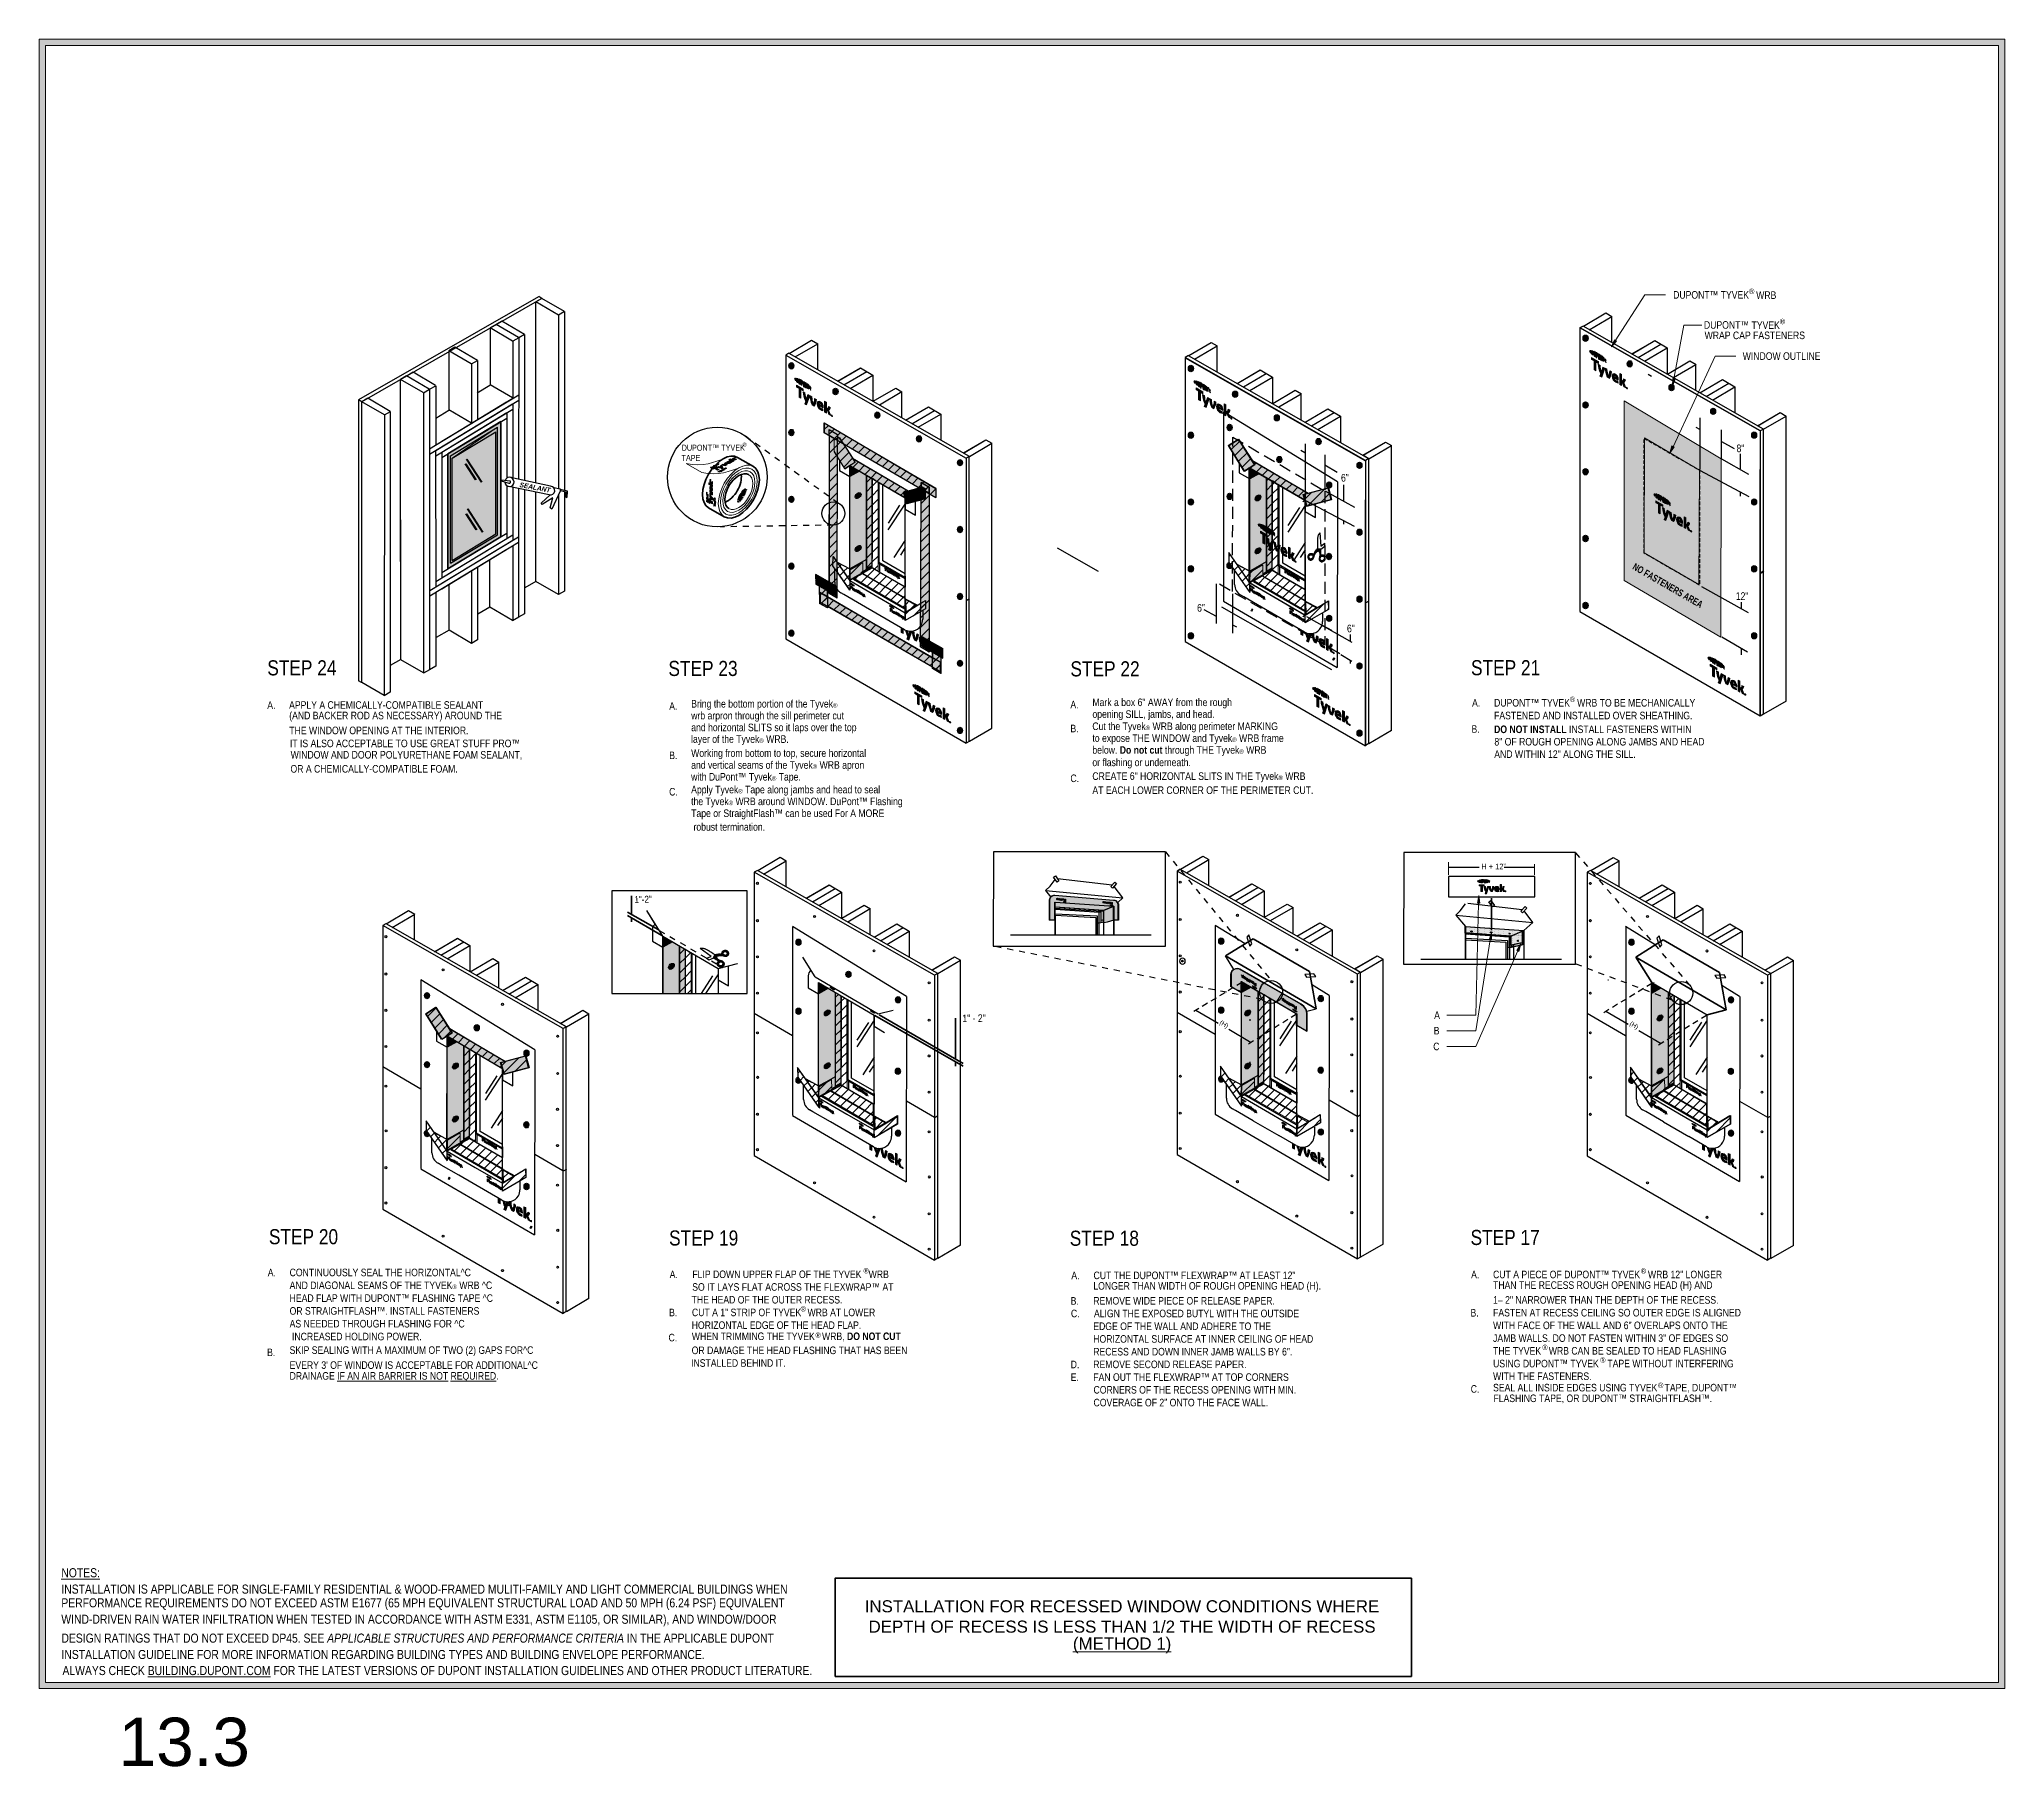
# Model space of a CAD drawing. Extents: x -1337 to 5791, y -3809 to 1769.
# Drawn here: x 2542 to 5472, y -3809 to -1236 of the extents above; entities that cross this region are included whole.
import ezdxf

# ---------------------------------------------------------------- set-up
doc = ezdxf.new("R2010")
doc.units = 0
doc.header["$MEASUREMENT"] = 0
for name, pattern in [('AI-Linetype-27', [18, 9, -9]), ('AI-Linetype-3', [86.381111, 43.190556, -8.638111, 8.638111, -8.638111, 8.638111, -8.638111]), ('AI-Linetype-38', [18, 9, -9]), ('AI-Linetype-39', [18, 9, -9]), ('AI-Linetype-4', [86.381111, 43.190556, -8.638111, 8.638111, -8.638111, 8.638111, -8.638111]), ('AI-Linetype-5', [86.381111, 43.190556, -8.638111, 8.638111, -8.638111, 8.638111, -8.638111]), ('AI-Linetype-51', [18, 9, -9]), ('AI-Linetype-54', [27, 18, -9]), ('AI-Linetype-55', [13.504076, 9.002717, -4.501359]), ('AI-Linetype-56', [13.504076, 9.002717, -4.501359]), ('AI-Linetype-57', [7.8125, 5.208333, -2.604167]), ('AI-Linetype-58', [13.504076, 9.002717, -4.501359]), ('AI-Linetype-59', [13.504076, 9.002717, -4.501359]), ('AI-Linetype-60', [27, 18, -9]), ('AI-Linetype-61', [13.504076, 9.002717, -4.501359]), ('AI-Linetype-62', [13.504076, 9.002717, -4.501359]), ('AI-Linetype-63', [27, 18, -9]), ('AI-Linetype-64', [27, 18, -9]), ('AI-Linetype-65', [18, 9, -9]), ('AI-Linetype-66', [18, 9, -9]), ('AI-Linetype-68', [18, 9, -9]), ('AI-Linetype-69', [15, 9, -6]), ('AI-Linetype-70', [15, 9, -6]), ('AI-Linetype-71', [15, 9, -6]), ('AI-Linetype-72', [15, 9, -6])]:
    doc.linetypes.add(name, pattern=pattern)
for name, color, linetype, lineweight in [('.ATI-HATCH', 7, 'Continuous', 0), ('.ATI-TEXT', 7, 'Continuous', 0), ('0_0', 7, 'Continuous', 0), ('A-ANNO-TTLB-TEXT-MEDM', 7, 'Continuous', 0), ('A-DETL-MEDM', 7, 'Continuous', 0), ('G-ANNO-TTLB', 7, 'Continuous', 0), ('Layer 12', 7, 'Continuous', 0), ('LOGOS', 7, 'Continuous', 0), ('No fasteners', 7, 'Continuous', 0), ('T', 7, 'Continuous', 0), ('TYVEK', 7, 'Continuous', 0), ('WALL SCRATCH', 7, 'Continuous', 0), ('X-REF - TRACED', 7, 'Continuous', 0)]:
    doc.layers.add(name, color=color, linetype=linetype, lineweight=lineweight)
pattern_1 = [(45, (0, 0), (-7.071067, 7.071069), [])]

# ---------------------------------------------------------------- blocks, each defined once
blk = doc.blocks.new('Block_28')
at = {"layer": 'LOGOS', "true_color": 0x17477e, "transparency": 33554687}
h = blk.add_hatch(color=156, dxfattribs=at)
h.dxf.hatch_style = 2
edge = h.paths.add_edge_path()
edge.add_spline(control_points=[(3537.4, -1918.8), (3537.3, -1918.8), (3537.3, -1918.9), (3537.3, -1919.1), (3537.3, -1919.1), (3537.3, -1919.5), (3537.3, -1919.5), (3537.3, -1919.5), (3538.1, -1919.9), (3538.1, -1919.9), (3538.1, -1919.9), (3538.1, -1919.6), (3538.1, -1919.6), (3538.1, -1919.2), (3538, -1919), (3537.7, -1918.8), (3537.6, -1918.8), (3537.5, -1918.8), (3537.4, -1918.8)], knot_values=[0, 0, 0, 0, 1, 1, 1, 2, 2, 2, 3, 3, 3, 4, 4, 4, 5, 5, 5, 6, 6, 6, 6], degree=3, periodic=0)
edge = h.paths.add_edge_path()
edge.add_spline(control_points=[(3538.4, -1919.7), (3538.4, -1919.7), (3538.4, -1920.1), (3538.4, -1920.1), (3538.4, -1920.1), (3539.3, -1920.6), (3539.3, -1920.6), (3539.3, -1920.6), (3539.3, -1921.1), (3539.3, -1921.1), (3539.3, -1921.1), (3536.9, -1919.7), (3536.9, -1919.7), (3536.9, -1919.7), (3536.9, -1919), (3536.9, -1919), (3537, -1918.6), (3537, -1918.5), (3537.1, -1918.4), (3537.2, -1918.2), (3537.4, -1918.2), (3537.7, -1918.3), (3538.1, -1918.6), (3538.4, -1919.2), (3538.4, -1919.7)], knot_values=[0, 0, 0, 0, 1, 1, 1, 2, 2, 2, 3, 3, 3, 4, 4, 4, 5, 5, 5, 6, 6, 6, 7, 7, 7, 8, 8, 8, 8], degree=3, periodic=0)
h = blk.add_hatch(color=156, dxfattribs=at)
h.dxf.hatch_style = 2
edge = h.paths.add_edge_path()
edge.add_spline(control_points=[(3537.5, -1923.3), (3537.3, -1923.4), (3537.3, -1923.5), (3537.3, -1923.7), (3537.3, -1923.7), (3537.3, -1924), (3537.3, -1924), (3537.3, -1924), (3539, -1925), (3539, -1925), (3539, -1925), (3539, -1924.7), (3539, -1924.7), (3539, -1924.2), (3538.7, -1923.9), (3538.2, -1923.6), (3537.9, -1923.4), (3537.6, -1923.3), (3537.5, -1923.3)], knot_values=[0, 0, 0, 0, 1, 1, 1, 2, 2, 2, 3, 3, 3, 4, 4, 4, 5, 5, 5, 6, 6, 6, 6], degree=3, periodic=0)
edge = h.paths.add_edge_path()
edge.add_spline(control_points=[(3539, -1923.8), (3539.2, -1924.2), (3539.3, -1924.5), (3539.3, -1925), (3539.3, -1925), (3539.3, -1925.7), (3539.3, -1925.7), (3539.3, -1925.7), (3536.9, -1924.3), (3536.9, -1924.3), (3536.9, -1924.3), (3536.9, -1923.7), (3536.9, -1923.7), (3537, -1923.2), (3537, -1923), (3537.3, -1922.8), (3537.5, -1922.8), (3537.8, -1922.8), (3538.1, -1923), (3538.5, -1923.3), (3538.8, -1923.5), (3539, -1923.8)], knot_values=[0, 0, 0, 0, 1, 1, 1, 2, 2, 2, 3, 3, 3, 4, 4, 4, 5, 5, 5, 6, 6, 6, 7, 7, 7, 7], degree=3, periodic=0)
h = blk.add_hatch(color=156, dxfattribs=at)
h.dxf.hatch_style = 2
edge = h.paths.add_edge_path()
edge.add_spline(control_points=[(3539.4, -1914.1), (3539.4, -1914.5), (3539.2, -1914.6), (3538.9, -1914.4), (3538.9, -1914.4), (3537.8, -1913.8), (3537.8, -1913.8), (3537.8, -1913.8), (3537.8, -1914), (3537.8, -1914), (3537.8, -1914), (3537.6, -1913.9), (3537.6, -1913.9), (3537.6, -1913.9), (3537.6, -1913.6), (3537.6, -1913.6), (3537.4, -1913.6), (3537.3, -1913.5), (3537.2, -1913.4), (3537.2, -1913.4), (3537.1, -1912.9), (3537.1, -1912.9), (3537.2, -1913), (3537.4, -1913.1), (3537.6, -1913.2), (3537.6, -1913.2), (3537.6, -1912.7), (3537.6, -1912.7), (3537.6, -1912.7), (3537.8, -1913), (3537.8, -1913), (3537.8, -1913), (3537.8, -1913.4), (3537.8, -1913.4), (3537.8, -1913.4), (3538.8, -1913.9), (3538.8, -1913.9), (3539, -1914.1), (3539.1, -1914), (3539.1, -1913.8), (3539.1, -1913.8), (3539.1, -1913.7), (3539.1, -1913.6), (3539.1, -1913.6), (3539.3, -1913.7), (3539.3, -1913.7), (3539.3, -1913.9), (3539.4, -1914), (3539.4, -1914.1)], knot_values=[0, 0, 0, 0, 1, 1, 1, 2, 2, 2, 3, 3, 3, 4, 4, 4, 5, 5, 5, 6, 6, 6, 7, 7, 7, 8, 8, 8, 9, 9, 9, 10, 10, 10, 11, 11, 11, 12, 12, 12, 13, 13, 13, 14, 14, 14, 15, 15, 15, 16, 16, 16, 16], degree=3, periodic=0)
h = blk.add_hatch(color=156, dxfattribs=at)
h.dxf.hatch_style = 2
edge = h.paths.add_edge_path()
edge.add_spline(control_points=[(3537.9, -1911), (3537.9, -1911), (3537.3, -1910.7), (3537.3, -1910.7), (3537.3, -1910.7), (3537.3, -1910.7), (3537.3, -1910.7), (3537.3, -1910.7), (3537.9, -1911.2), (3537.9, -1911.2), (3537.9, -1911.2), (3537.9, -1911.4), (3537.9, -1911.4), (3537.9, -1911.4), (3537.3, -1911.3), (3537.3, -1911.3), (3537.3, -1911.3), (3537.3, -1911.3), (3537.3, -1911.3), (3537.3, -1911.3), (3537.9, -1911.6), (3537.9, -1911.6), (3537.9, -1911.6), (3537.9, -1911.8), (3537.9, -1911.8), (3537.9, -1911.8), (3537.2, -1911.4), (3537.2, -1911.4), (3537.2, -1911.4), (3537.2, -1911.1), (3537.2, -1911.1), (3537.2, -1911.1), (3537.6, -1911.2), (3537.6, -1911.2), (3537.6, -1911.2), (3537.2, -1910.7), (3537.2, -1910.7), (3537.2, -1910.7), (3537.2, -1910.4), (3537.2, -1910.4), (3537.2, -1910.4), (3537.9, -1910.8), (3537.9, -1910.8), (3537.9, -1910.8), (3537.9, -1911), (3537.9, -1911)], knot_values=[0, 0, 0, 0, 1, 1, 1, 2, 2, 2, 3, 3, 3, 4, 4, 4, 5, 5, 5, 6, 6, 6, 7, 7, 7, 8, 8, 8, 9, 9, 9, 10, 10, 10, 11, 11, 11, 12, 12, 12, 13, 13, 13, 14, 14, 14, 15, 15, 15, 15], degree=3, periodic=0)
edge = h.paths.add_edge_path()
edge.add_spline(control_points=[(3537.3, -1911.9), (3537.3, -1911.9), (3537.9, -1912.2), (3537.9, -1912.2), (3537.9, -1912.2), (3537.9, -1912.4), (3537.9, -1912.4), (3537.9, -1912.4), (3537.3, -1912), (3537.3, -1912), (3537.3, -1912), (3537.3, -1912.3), (3537.3, -1912.3), (3537.3, -1912.3), (3537.2, -1912.2), (3537.2, -1912.2), (3537.2, -1912.2), (3537.2, -1911.5), (3537.2, -1911.5), (3537.2, -1911.5), (3537.3, -1911.6), (3537.3, -1911.6), (3537.3, -1911.6), (3537.3, -1911.9), (3537.3, -1911.9)], knot_values=[0, 0, 0, 0, 1, 1, 1, 2, 2, 2, 3, 3, 3, 4, 4, 4, 5, 5, 5, 6, 6, 6, 7, 7, 7, 8, 8, 8, 8], degree=3, periodic=0)
h = blk.add_hatch(color=156, dxfattribs=at)
h.dxf.hatch_style = 2
edge = h.paths.add_edge_path()
edge.add_spline(control_points=[(3539.3, -1915.7), (3539.3, -1915.7), (3538.2, -1915), (3538.2, -1915), (3537.9, -1914.9), (3537.9, -1914.9), (3537.9, -1915.1), (3537.9, -1915.2), (3537.9, -1915.4), (3538.1, -1915.6), (3538.1, -1915.6), (3539.3, -1916.4), (3539.3, -1916.4), (3539.3, -1916.4), (3539.3, -1916.8), (3539.3, -1916.8), (3539.3, -1916.8), (3538, -1916.1), (3538, -1916.1), (3537.9, -1915.9), (3537.8, -1915.9), (3537.6, -1915.9), (3537.6, -1915.9), (3537.5, -1915.4), (3537.5, -1915.4), (3537.6, -1915.4), (3537.7, -1915.5), (3537.8, -1915.5), (3537.6, -1915.2), (3537.5, -1915), (3537.5, -1914.8), (3537.5, -1914.5), (3537.7, -1914.3), (3538, -1914.5), (3538, -1914.5), (3539.3, -1915.3), (3539.3, -1915.3), (3539.3, -1915.3), (3539.3, -1915.7), (3539.3, -1915.7)], knot_values=[0, 0, 0, 0, 1, 1, 1, 2, 2, 2, 3, 3, 3, 4, 4, 4, 5, 5, 5, 6, 6, 6, 7, 7, 7, 8, 8, 8, 9, 9, 9, 10, 10, 10, 11, 11, 11, 12, 12, 12, 13, 13, 13, 13], degree=3, periodic=0)
h = blk.add_hatch(color=156, dxfattribs=at)
h.dxf.hatch_style = 2
edge = h.paths.add_edge_path()
edge.add_spline(control_points=[(3537.8, -1917.3), (3537.8, -1917.6), (3538, -1917.8), (3538.4, -1918), (3538.9, -1918.3), (3539.1, -1918.3), (3539.1, -1918), (3539.1, -1917.8), (3538.9, -1917.5), (3538.5, -1917.3), (3538, -1917), (3537.8, -1917.1), (3537.8, -1917.3)], knot_values=[0, 0, 0, 0, 1, 1, 1, 2, 2, 2, 3, 3, 3, 4, 4, 4, 4], degree=3, periodic=0)
edge = h.paths.add_edge_path()
edge.add_spline(control_points=[(3539.4, -1918.2), (3539.4, -1918.7), (3539, -1918.9), (3538.4, -1918.5), (3537.9, -1918.2), (3537.5, -1917.7), (3537.5, -1917.2), (3537.5, -1916.6), (3537.9, -1916.5), (3538.5, -1916.8), (3539, -1917.1), (3539.4, -1917.6), (3539.4, -1918.2)], knot_values=[0, 0, 0, 0, 1, 1, 1, 2, 2, 2, 3, 3, 3, 4, 4, 4, 4], degree=3, periodic=0)
h = blk.add_hatch(color=156, dxfattribs=at)
h.dxf.hatch_style = 2
edge = h.paths.add_edge_path()
edge.add_spline(control_points=[(3539.4, -1921.9), (3539.3, -1922), (3539.2, -1922), (3539.2, -1922), (3539.3, -1922.2), (3539.4, -1922.4), (3539.4, -1922.7), (3539.4, -1922.9), (3539.3, -1923), (3539.2, -1923.1), (3539.1, -1923.1), (3539, -1923.1), (3538.8, -1922.9), (3538.8, -1922.9), (3537.6, -1922.3), (3537.6, -1922.3), (3537.6, -1922.3), (3537.5, -1921.8), (3537.5, -1921.8), (3537.5, -1921.8), (3538.7, -1922.5), (3538.7, -1922.5), (3538.9, -1922.6), (3539.1, -1922.6), (3539.1, -1922.4), (3539.1, -1922.2), (3539, -1922), (3538.8, -1921.9), (3538.8, -1921.9), (3537.6, -1921.1), (3537.6, -1921.1), (3537.6, -1921.1), (3537.5, -1920.7), (3537.5, -1920.7), (3537.5, -1920.7), (3538.8, -1921.4), (3538.8, -1921.4), (3539.1, -1921.6), (3539.2, -1921.5), (3539.2, -1921.5), (3539.2, -1921.5), (3539.4, -1921.9), (3539.4, -1921.9)], knot_values=[0, 0, 0, 0, 1, 1, 1, 2, 2, 2, 3, 3, 3, 4, 4, 4, 5, 5, 5, 6, 6, 6, 7, 7, 7, 8, 8, 8, 9, 9, 9, 10, 10, 10, 11, 11, 11, 12, 12, 12, 13, 13, 13, 14, 14, 14, 14], degree=3, periodic=0)
at = {"layer": 'LOGOS'}
for points, knots in [([(3538.4, -1919.7), (3538.4, -1919.7), (3538.4, -1920.1), (3538.4, -1920.1), (3538.4, -1920.1), (3539.3, -1920.6), (3539.3, -1920.6), (3539.3, -1920.6), (3539.3, -1921.1), (3539.3, -1921.1), (3539.3, -1921.1), (3536.9, -1919.7), (3536.9, -1919.7), (3536.9, -1919.7), (3536.9, -1919), (3536.9, -1919), (3537, -1918.6), (3537, -1918.5), (3537.1, -1918.4), (3537.2, -1918.2), (3537.4, -1918.2), (3537.7, -1918.3), (3538.1, -1918.6), (3538.4, -1919.2), (3538.4, -1919.7)], [0, 0, 0, 0, 1, 1, 1, 2, 2, 2, 3, 3, 3, 4, 4, 4, 5, 5, 5, 6, 6, 6, 7, 7, 7, 8, 8, 8, 8]), ([(3539, -1923.8), (3539.2, -1924.2), (3539.3, -1924.5), (3539.3, -1925), (3539.3, -1925), (3539.3, -1925.7), (3539.3, -1925.7), (3539.3, -1925.7), (3536.9, -1924.3), (3536.9, -1924.3), (3536.9, -1924.3), (3536.9, -1923.7), (3536.9, -1923.7), (3537, -1923.2), (3537, -1923), (3537.3, -1922.8), (3537.5, -1922.8), (3537.8, -1922.8), (3538.1, -1923), (3538.5, -1923.3), (3538.8, -1923.5), (3539, -1923.8)], [0, 0, 0, 0, 1, 1, 1, 2, 2, 2, 3, 3, 3, 4, 4, 4, 5, 5, 5, 6, 6, 6, 7, 7, 7, 7]), ([(3539.4, -1914.1), (3539.4, -1914.5), (3539.2, -1914.6), (3538.9, -1914.4), (3538.9, -1914.4), (3537.8, -1913.8), (3537.8, -1913.8), (3537.8, -1913.8), (3537.8, -1914), (3537.8, -1914), (3537.8, -1914), (3537.6, -1913.9), (3537.6, -1913.9), (3537.6, -1913.9), (3537.6, -1913.6), (3537.6, -1913.6), (3537.4, -1913.6), (3537.3, -1913.5), (3537.2, -1913.4), (3537.2, -1913.4), (3537.1, -1912.9), (3537.1, -1912.9), (3537.2, -1913), (3537.4, -1913.1), (3537.6, -1913.2), (3537.6, -1913.2), (3537.6, -1912.7), (3537.6, -1912.7), (3537.6, -1912.7), (3537.8, -1913), (3537.8, -1913), (3537.8, -1913), (3537.8, -1913.4), (3537.8, -1913.4), (3537.8, -1913.4), (3538.8, -1913.9), (3538.8, -1913.9), (3539, -1914.1), (3539.1, -1914), (3539.1, -1913.8), (3539.1, -1913.8), (3539.1, -1913.7), (3539.1, -1913.6), (3539.1, -1913.6), (3539.3, -1913.7), (3539.3, -1913.7), (3539.3, -1913.9), (3539.4, -1914), (3539.4, -1914.1)], [0, 0, 0, 0, 1, 1, 1, 2, 2, 2, 3, 3, 3, 4, 4, 4, 5, 5, 5, 6, 6, 6, 7, 7, 7, 8, 8, 8, 9, 9, 9, 10, 10, 10, 11, 11, 11, 12, 12, 12, 13, 13, 13, 14, 14, 14, 15, 15, 15, 16, 16, 16, 16]), ([(3537.9, -1911), (3537.9, -1911), (3537.3, -1910.7), (3537.3, -1910.7), (3537.3, -1910.7), (3537.3, -1910.7), (3537.3, -1910.7), (3537.3, -1910.7), (3537.9, -1911.2), (3537.9, -1911.2), (3537.9, -1911.2), (3537.9, -1911.4), (3537.9, -1911.4), (3537.9, -1911.4), (3537.3, -1911.3), (3537.3, -1911.3), (3537.3, -1911.3), (3537.3, -1911.3), (3537.3, -1911.3), (3537.3, -1911.3), (3537.9, -1911.6), (3537.9, -1911.6), (3537.9, -1911.6), (3537.9, -1911.8), (3537.9, -1911.8), (3537.9, -1911.8), (3537.2, -1911.4), (3537.2, -1911.4), (3537.2, -1911.4), (3537.2, -1911.1), (3537.2, -1911.1), (3537.2, -1911.1), (3537.6, -1911.2), (3537.6, -1911.2), (3537.6, -1911.2), (3537.2, -1910.7), (3537.2, -1910.7), (3537.2, -1910.7), (3537.2, -1910.4), (3537.2, -1910.4), (3537.2, -1910.4), (3537.9, -1910.8), (3537.9, -1910.8), (3537.9, -1910.8), (3537.9, -1911), (3537.9, -1911)], [0, 0, 0, 0, 1, 1, 1, 2, 2, 2, 3, 3, 3, 4, 4, 4, 5, 5, 5, 6, 6, 6, 7, 7, 7, 8, 8, 8, 9, 9, 9, 10, 10, 10, 11, 11, 11, 12, 12, 12, 13, 13, 13, 14, 14, 14, 15, 15, 15, 15]), ([(3537.3, -1911.9), (3537.3, -1911.9), (3537.9, -1912.2), (3537.9, -1912.2), (3537.9, -1912.2), (3537.9, -1912.4), (3537.9, -1912.4), (3537.9, -1912.4), (3537.3, -1912), (3537.3, -1912), (3537.3, -1912), (3537.3, -1912.3), (3537.3, -1912.3), (3537.3, -1912.3), (3537.2, -1912.2), (3537.2, -1912.2), (3537.2, -1912.2), (3537.2, -1911.5), (3537.2, -1911.5), (3537.2, -1911.5), (3537.3, -1911.6), (3537.3, -1911.6), (3537.3, -1911.6), (3537.3, -1911.9), (3537.3, -1911.9)], [0, 0, 0, 0, 1, 1, 1, 2, 2, 2, 3, 3, 3, 4, 4, 4, 5, 5, 5, 6, 6, 6, 7, 7, 7, 8, 8, 8, 8]), ([(3537.4, -1918.8), (3537.3, -1918.8), (3537.3, -1918.9), (3537.3, -1919.1), (3537.3, -1919.1), (3537.3, -1919.5), (3537.3, -1919.5), (3537.3, -1919.5), (3538.1, -1919.9), (3538.1, -1919.9), (3538.1, -1919.9), (3538.1, -1919.6), (3538.1, -1919.6), (3538.1, -1919.2), (3538, -1919), (3537.7, -1918.8), (3537.6, -1918.8), (3537.5, -1918.8), (3537.4, -1918.8)], [0, 0, 0, 0, 1, 1, 1, 2, 2, 2, 3, 3, 3, 4, 4, 4, 5, 5, 5, 6, 6, 6, 6]), ([(3537.5, -1923.3), (3537.3, -1923.4), (3537.3, -1923.5), (3537.3, -1923.7), (3537.3, -1923.7), (3537.3, -1924), (3537.3, -1924), (3537.3, -1924), (3539, -1925), (3539, -1925), (3539, -1925), (3539, -1924.7), (3539, -1924.7), (3539, -1924.2), (3538.7, -1923.9), (3538.2, -1923.6), (3537.9, -1923.4), (3537.6, -1923.3), (3537.5, -1923.3)], [0, 0, 0, 0, 1, 1, 1, 2, 2, 2, 3, 3, 3, 4, 4, 4, 5, 5, 5, 6, 6, 6, 6]), ([(3539.3, -1915.7), (3539.3, -1915.7), (3538.2, -1915), (3538.2, -1915), (3537.9, -1914.9), (3537.9, -1914.9), (3537.9, -1915.1), (3537.9, -1915.2), (3537.9, -1915.4), (3538.1, -1915.6), (3538.1, -1915.6), (3539.3, -1916.4), (3539.3, -1916.4), (3539.3, -1916.4), (3539.3, -1916.8), (3539.3, -1916.8), (3539.3, -1916.8), (3538, -1916.1), (3538, -1916.1), (3537.9, -1915.9), (3537.8, -1915.9), (3537.6, -1915.9), (3537.6, -1915.9), (3537.5, -1915.4), (3537.5, -1915.4), (3537.6, -1915.4), (3537.7, -1915.5), (3537.8, -1915.5), (3537.6, -1915.2), (3537.5, -1915), (3537.5, -1914.8), (3537.5, -1914.5), (3537.7, -1914.3), (3538, -1914.5), (3538, -1914.5), (3539.3, -1915.3), (3539.3, -1915.3), (3539.3, -1915.3), (3539.3, -1915.7), (3539.3, -1915.7)], [0, 0, 0, 0, 1, 1, 1, 2, 2, 2, 3, 3, 3, 4, 4, 4, 5, 5, 5, 6, 6, 6, 7, 7, 7, 8, 8, 8, 9, 9, 9, 10, 10, 10, 11, 11, 11, 12, 12, 12, 13, 13, 13, 13]), ([(3539.4, -1918.2), (3539.4, -1918.7), (3539, -1918.9), (3538.4, -1918.5), (3537.9, -1918.2), (3537.5, -1917.7), (3537.5, -1917.2), (3537.5, -1916.6), (3537.9, -1916.5), (3538.5, -1916.8), (3539, -1917.1), (3539.4, -1917.6), (3539.4, -1918.2)], [0, 0, 0, 0, 1, 1, 1, 2, 2, 2, 3, 3, 3, 4, 4, 4, 4]), ([(3539.4, -1921.9), (3539.3, -1922), (3539.2, -1922), (3539.2, -1922), (3539.3, -1922.2), (3539.4, -1922.4), (3539.4, -1922.7), (3539.4, -1922.9), (3539.3, -1923), (3539.2, -1923.1), (3539.1, -1923.1), (3539, -1923.1), (3538.8, -1922.9), (3538.8, -1922.9), (3537.6, -1922.3), (3537.6, -1922.3), (3537.6, -1922.3), (3537.5, -1921.8), (3537.5, -1921.8), (3537.5, -1921.8), (3538.7, -1922.5), (3538.7, -1922.5), (3538.9, -1922.6), (3539.1, -1922.6), (3539.1, -1922.4), (3539.1, -1922.2), (3539, -1922), (3538.8, -1921.9), (3538.8, -1921.9), (3537.6, -1921.1), (3537.6, -1921.1), (3537.6, -1921.1), (3537.5, -1920.7), (3537.5, -1920.7), (3537.5, -1920.7), (3538.8, -1921.4), (3538.8, -1921.4), (3539.1, -1921.6), (3539.2, -1921.5), (3539.2, -1921.5), (3539.2, -1921.5), (3539.4, -1921.9), (3539.4, -1921.9)], [0, 0, 0, 0, 1, 1, 1, 2, 2, 2, 3, 3, 3, 4, 4, 4, 5, 5, 5, 6, 6, 6, 7, 7, 7, 8, 8, 8, 9, 9, 9, 10, 10, 10, 11, 11, 11, 12, 12, 12, 13, 13, 13, 14, 14, 14, 14]), ([(3537.8, -1917.3), (3537.8, -1917.6), (3538, -1917.8), (3538.4, -1918), (3538.9, -1918.3), (3539.1, -1918.3), (3539.1, -1918), (3539.1, -1917.8), (3538.9, -1917.5), (3538.5, -1917.3), (3538, -1917), (3537.8, -1917.1), (3537.8, -1917.3)], [0, 0, 0, 0, 1, 1, 1, 2, 2, 2, 3, 3, 3, 4, 4, 4, 4])]:
    blk.add_open_spline(points, degree=3, knots=knots, dxfattribs=at)
blk = doc.blocks.new('Block_29')
at = {"layer": 'LOGOS', "true_color": 0x17477e, "transparency": 33554687}
h = blk.add_hatch(color=156, dxfattribs=at)
h.dxf.hatch_style = 2
edge = h.paths.add_edge_path()
edge.add_spline(control_points=[(3548.5, -1930), (3548.5, -1930), (3548.5, -1930.9), (3548.5, -1930.9), (3548.5, -1930.9), (3547.9, -1930.6), (3547.9, -1930.6), (3547.9, -1930.6), (3547.9, -1927.7), (3547.9, -1927.7), (3547.9, -1927.7), (3548.5, -1928), (3548.5, -1928), (3548.5, -1928), (3548.5, -1928.9), (3548.5, -1928.9), (3548.5, -1928.9), (3550.2, -1929.9), (3550.2, -1929.9), (3550.2, -1929.9), (3550.2, -1931), (3550.2, -1931), (3550.2, -1931), (3548.5, -1930), (3548.5, -1930)], knot_values=[0, 0, 0, 0, 1, 1, 1, 2, 2, 2, 3, 3, 3, 4, 4, 4, 5, 5, 5, 6, 6, 6, 7, 7, 7, 8, 8, 8, 8], degree=3, periodic=0)
h = blk.add_hatch(color=156, dxfattribs=at)
h.dxf.hatch_style = 2
edge = h.paths.add_edge_path()
edge.add_spline(control_points=[(3549.2, -1919.6), (3549, -1919.5), (3548.9, -1919.5), (3548.9, -1919.8), (3548.9, -1920), (3549, -1920.2), (3549.2, -1920.3), (3549.2, -1920.3), (3549.2, -1919.6), (3549.2, -1919.6)], knot_values=[0, 0, 0, 0, 1, 1, 1, 2, 2, 2, 3, 3, 3, 3], degree=3, periodic=0)
edge = h.paths.add_edge_path()
edge.add_spline(control_points=[(3549.5, -1920.5), (3549.8, -1920.7), (3549.9, -1920.6), (3549.9, -1920.4), (3549.9, -1920.1), (3549.9, -1920), (3549.7, -1919.9), (3549.7, -1919.9), (3549.7, -1918.9), (3549.7, -1918.9), (3550, -1919), (3550.3, -1919.6), (3550.3, -1920.5), (3550.3, -1921.4), (3550, -1921.8), (3549.4, -1921.5), (3548.8, -1921.1), (3548.5, -1920.4), (3548.5, -1919.6), (3548.6, -1918.9), (3548.7, -1918.2), (3549.5, -1918.7), (3549.5, -1918.7), (3549.5, -1918.7), (3549.5, -1918.7), (3549.5, -1918.7), (3549.5, -1920.5), (3549.5, -1920.5)], knot_values=[0, 0, 0, 0, 1, 1, 1, 2, 2, 2, 3, 3, 3, 4, 4, 4, 5, 5, 5, 6, 6, 6, 7, 7, 7, 8, 8, 8, 9, 9, 9, 9], degree=3, periodic=0)
h = blk.add_hatch(color=156, dxfattribs=at)
h.dxf.hatch_style = 2
edge = h.paths.add_edge_path()
edge.add_spline(control_points=[(3549.8, -1923.8), (3549.8, -1923.4), (3549.6, -1923.3), (3549.4, -1923.1), (3549.2, -1923), (3549, -1923), (3549, -1923.2), (3549, -1923.5), (3549.2, -1923.7), (3549.4, -1923.9), (3549.6, -1924), (3549.8, -1924.1), (3549.8, -1923.8)], knot_values=[0, 0, 0, 0, 1, 1, 1, 2, 2, 2, 3, 3, 3, 4, 4, 4, 4], degree=3, periodic=0)
edge = h.paths.add_edge_path()
edge.add_spline(control_points=[(3549.2, -1924.8), (3549.1, -1924.7), (3548.8, -1924.6), (3548.6, -1924.5), (3548.6, -1924.5), (3548.6, -1923.4), (3548.6, -1923.4), (3548.6, -1923.4), (3548.9, -1923.6), (3548.9, -1923.6), (3548.9, -1923.6), (3548.9, -1923.6), (3548.9, -1923.6), (3548.7, -1923.3), (3548.5, -1923), (3548.5, -1922.6), (3548.5, -1921.9), (3548.8, -1921.7), (3549.4, -1922), (3550, -1922.4), (3550.3, -1923), (3550.3, -1923.6), (3550.3, -1923.9), (3550.2, -1924.1), (3550, -1924.2), (3550, -1924.2), (3550.8, -1924.7), (3550.8, -1924.7), (3550.8, -1924.7), (3550.8, -1925.8), (3550.8, -1925.8), (3550.8, -1925.8), (3549.2, -1924.8), (3549.2, -1924.8)], knot_values=[0, 0, 0, 0, 1, 1, 1, 2, 2, 2, 3, 3, 3, 4, 4, 4, 5, 5, 5, 6, 6, 6, 7, 7, 7, 8, 8, 8, 9, 9, 9, 10, 10, 10, 11, 11, 11, 11], degree=3, periodic=0)
h = blk.add_hatch(color=156, dxfattribs=at)
h.dxf.hatch_style = 2
edge = h.paths.add_edge_path()
edge.add_spline(control_points=[(3549.5, -1926.9), (3549.5, -1927.3), (3549.6, -1927.6), (3549.8, -1927.6), (3549.8, -1927.7), (3549.9, -1927.7), (3549.9, -1927.5), (3549.9, -1927.2), (3549.8, -1926.9), (3549.6, -1926.8), (3549.6, -1926.8), (3549.5, -1926.8), (3549.5, -1926.8), (3549.5, -1926.8), (3549.5, -1926.9), (3549.5, -1926.9)], knot_values=[0, 0, 0, 0, 1, 1, 1, 2, 2, 2, 3, 3, 3, 4, 4, 4, 5, 5, 5, 5], degree=3, periodic=0)
edge = h.paths.add_edge_path()
edge.add_spline(control_points=[(3549.1, -1928.2), (3548.9, -1928), (3548.7, -1927.8), (3548.7, -1927.5), (3548.6, -1927.2), (3548.5, -1926.9), (3548.5, -1926.6), (3548.6, -1925.6), (3548.7, -1925.3), (3549.2, -1925.6), (3549.2, -1925.6), (3550, -1926), (3550, -1926), (3550.1, -1926.1), (3550.1, -1926.1), (3550.2, -1926.1), (3550.2, -1926.1), (3550.2, -1927.1), (3550.2, -1927.1), (3550.2, -1927.1), (3550, -1927), (3550, -1927), (3550.2, -1927.3), (3550.3, -1927.6), (3550.3, -1928), (3550.3, -1928.2), (3550.3, -1928.5), (3550.2, -1928.6), (3550.2, -1928.8), (3550, -1928.8), (3549.8, -1928.7), (3549.3, -1928.4), (3549.2, -1927.7), (3549.2, -1926.9), (3549.2, -1926.9), (3549.2, -1926.6), (3549.2, -1926.6), (3549.2, -1926.6), (3549.1, -1926.6), (3549.1, -1926.6), (3549, -1926.5), (3548.9, -1926.5), (3548.9, -1926.7), (3548.9, -1927), (3549, -1927.1), (3549.1, -1927.2), (3549.1, -1927.2), (3549.1, -1928.2), (3549.1, -1928.2)], knot_values=[0, 0, 0, 0, 1, 1, 1, 2, 2, 2, 3, 3, 3, 4, 4, 4, 5, 5, 5, 6, 6, 6, 7, 7, 7, 8, 8, 8, 9, 9, 9, 10, 10, 10, 11, 11, 11, 12, 12, 12, 13, 13, 13, 14, 14, 14, 15, 15, 15, 16, 16, 16, 16], degree=3, periodic=0)
at = {"layer": 'LOGOS'}
for points, knots in [([(3548.5, -1930), (3548.5, -1930), (3548.5, -1930.9), (3548.5, -1930.9), (3548.5, -1930.9), (3547.9, -1930.6), (3547.9, -1930.6), (3547.9, -1930.6), (3547.9, -1927.7), (3547.9, -1927.7), (3547.9, -1927.7), (3548.5, -1928), (3548.5, -1928), (3548.5, -1928), (3548.5, -1928.9), (3548.5, -1928.9), (3548.5, -1928.9), (3550.2, -1929.9), (3550.2, -1929.9), (3550.2, -1929.9), (3550.2, -1931), (3550.2, -1931), (3550.2, -1931), (3548.5, -1930), (3548.5, -1930)], [0, 0, 0, 0, 1, 1, 1, 2, 2, 2, 3, 3, 3, 4, 4, 4, 5, 5, 5, 6, 6, 6, 7, 7, 7, 8, 8, 8, 8]), ([(3549.5, -1920.5), (3549.8, -1920.7), (3549.9, -1920.6), (3549.9, -1920.4), (3549.9, -1920.1), (3549.9, -1920), (3549.7, -1919.9), (3549.7, -1919.9), (3549.7, -1918.9), (3549.7, -1918.9), (3550, -1919), (3550.3, -1919.6), (3550.3, -1920.5), (3550.3, -1921.4), (3550, -1921.8), (3549.4, -1921.5), (3548.8, -1921.1), (3548.5, -1920.4), (3548.5, -1919.6), (3548.6, -1918.9), (3548.7, -1918.2), (3549.5, -1918.7), (3549.5, -1918.7), (3549.5, -1918.7), (3549.5, -1918.7), (3549.5, -1918.7), (3549.5, -1920.5), (3549.5, -1920.5)], [0, 0, 0, 0, 1, 1, 1, 2, 2, 2, 3, 3, 3, 4, 4, 4, 5, 5, 5, 6, 6, 6, 7, 7, 7, 8, 8, 8, 9, 9, 9, 9]), ([(3549.2, -1924.8), (3549.1, -1924.7), (3548.8, -1924.6), (3548.6, -1924.5), (3548.6, -1924.5), (3548.6, -1923.4), (3548.6, -1923.4), (3548.6, -1923.4), (3548.9, -1923.6), (3548.9, -1923.6), (3548.9, -1923.6), (3548.9, -1923.6), (3548.9, -1923.6), (3548.7, -1923.3), (3548.5, -1923), (3548.5, -1922.6), (3548.5, -1921.9), (3548.8, -1921.7), (3549.4, -1922), (3550, -1922.4), (3550.3, -1923), (3550.3, -1923.6), (3550.3, -1923.9), (3550.2, -1924.1), (3550, -1924.2), (3550, -1924.2), (3550.8, -1924.7), (3550.8, -1924.7), (3550.8, -1924.7), (3550.8, -1925.8), (3550.8, -1925.8), (3550.8, -1925.8), (3549.2, -1924.8), (3549.2, -1924.8)], [0, 0, 0, 0, 1, 1, 1, 2, 2, 2, 3, 3, 3, 4, 4, 4, 5, 5, 5, 6, 6, 6, 7, 7, 7, 8, 8, 8, 9, 9, 9, 10, 10, 10, 11, 11, 11, 11]), ([(3549.1, -1928.2), (3548.9, -1928), (3548.7, -1927.8), (3548.7, -1927.5), (3548.6, -1927.2), (3548.5, -1926.9), (3548.5, -1926.6), (3548.6, -1925.6), (3548.7, -1925.3), (3549.2, -1925.6), (3549.2, -1925.6), (3550, -1926), (3550, -1926), (3550.1, -1926.1), (3550.1, -1926.1), (3550.2, -1926.1), (3550.2, -1926.1), (3550.2, -1927.1), (3550.2, -1927.1), (3550.2, -1927.1), (3550, -1927), (3550, -1927), (3550.2, -1927.3), (3550.3, -1927.6), (3550.3, -1928), (3550.3, -1928.2), (3550.3, -1928.5), (3550.2, -1928.6), (3550.2, -1928.8), (3550, -1928.8), (3549.8, -1928.7), (3549.3, -1928.4), (3549.2, -1927.7), (3549.2, -1926.9), (3549.2, -1926.9), (3549.2, -1926.6), (3549.2, -1926.6), (3549.2, -1926.6), (3549.1, -1926.6), (3549.1, -1926.6), (3549, -1926.5), (3548.9, -1926.5), (3548.9, -1926.7), (3548.9, -1927), (3549, -1927.1), (3549.1, -1927.2), (3549.1, -1927.2), (3549.1, -1928.2), (3549.1, -1928.2)], [0, 0, 0, 0, 1, 1, 1, 2, 2, 2, 3, 3, 3, 4, 4, 4, 5, 5, 5, 6, 6, 6, 7, 7, 7, 8, 8, 8, 9, 9, 9, 10, 10, 10, 11, 11, 11, 12, 12, 12, 13, 13, 13, 14, 14, 14, 15, 15, 15, 16, 16, 16, 16]), ([(3549.2, -1919.6), (3549, -1919.5), (3548.9, -1919.5), (3548.9, -1919.8), (3548.9, -1920), (3549, -1920.2), (3549.2, -1920.3), (3549.2, -1920.3), (3549.2, -1919.6), (3549.2, -1919.6)], [0, 0, 0, 0, 1, 1, 1, 2, 2, 2, 3, 3, 3, 3]), ([(3549.8, -1923.8), (3549.8, -1923.4), (3549.6, -1923.3), (3549.4, -1923.1), (3549.2, -1923), (3549, -1923), (3549, -1923.2), (3549, -1923.5), (3549.2, -1923.7), (3549.4, -1923.9), (3549.6, -1924), (3549.8, -1924.1), (3549.8, -1923.8)], [0, 0, 0, 0, 1, 1, 1, 2, 2, 2, 3, 3, 3, 4, 4, 4, 4]), ([(3549.5, -1926.9), (3549.5, -1927.3), (3549.6, -1927.6), (3549.8, -1927.6), (3549.8, -1927.7), (3549.9, -1927.7), (3549.9, -1927.5), (3549.9, -1927.2), (3549.8, -1926.9), (3549.6, -1926.8), (3549.6, -1926.8), (3549.5, -1926.8), (3549.5, -1926.8), (3549.5, -1926.8), (3549.5, -1926.9), (3549.5, -1926.9)], [0, 0, 0, 0, 1, 1, 1, 2, 2, 2, 3, 3, 3, 4, 4, 4, 5, 5, 5, 5])]:
    blk.add_open_spline(points, degree=3, knots=knots, dxfattribs=at)
blk = doc.blocks.new('Block_31')
at = {"layer": 'LOGOS', "true_color": 0x17477e, "transparency": 33554687}
h = blk.add_hatch(color=156, dxfattribs=at)
h.dxf.hatch_style = 2
edge = h.paths.add_edge_path()
edge.add_spline(control_points=[(3541.8, -1925), (3541.8, -1925), (3541.8, -1927.1), (3541.8, -1927.1), (3541.8, -1927.1), (3540.5, -1926.3), (3540.5, -1926.3), (3540.5, -1926.3), (3540.5, -1919.6), (3540.5, -1919.6), (3540.5, -1919.6), (3541.8, -1920.4), (3541.8, -1920.4), (3541.8, -1920.4), (3541.8, -1922.4), (3541.8, -1922.4), (3541.8, -1922.4), (3545.9, -1924.8), (3545.9, -1924.8), (3545.9, -1924.8), (3545.9, -1927.4), (3545.9, -1927.4), (3545.9, -1927.4), (3541.8, -1925), (3541.8, -1925)], knot_values=[0, 0, 0, 0, 1, 1, 1, 2, 2, 2, 3, 3, 3, 4, 4, 4, 5, 5, 5, 6, 6, 6, 7, 7, 7, 8, 8, 8, 8], degree=3, periodic=0)
h = blk.add_hatch(color=156, dxfattribs=at)
h.dxf.hatch_style = 2
edge = h.paths.add_edge_path()
edge.add_spline(control_points=[(3547.3, -1922.7), (3547.3, -1922.7), (3545.9, -1921), (3545.9, -1921), (3545.9, -1921), (3542.1, -1921.3), (3542.1, -1921.3), (3542.1, -1921.3), (3542.1, -1918.5), (3542.1, -1918.5), (3542.1, -1918.5), (3544.2, -1918.6), (3544.2, -1918.6), (3544.2, -1918.6), (3542.1, -1916.5), (3542.1, -1916.5), (3542.1, -1916.5), (3542.1, -1914), (3542.1, -1914), (3542.1, -1914), (3544.6, -1917), (3544.6, -1917), (3546, -1918.7), (3546.7, -1919.5), (3547.3, -1920.2), (3547.3, -1920.2), (3547.3, -1922.7), (3547.3, -1922.7)], knot_values=[0, 0, 0, 0, 1, 1, 1, 2, 2, 2, 3, 3, 3, 4, 4, 4, 5, 5, 5, 6, 6, 6, 7, 7, 7, 8, 8, 8, 9, 9, 9, 9], degree=3, periodic=0)
at = {"layer": 'LOGOS'}
for points, knots in [([(3541.8, -1925), (3541.8, -1925), (3541.8, -1927.1), (3541.8, -1927.1), (3541.8, -1927.1), (3540.5, -1926.3), (3540.5, -1926.3), (3540.5, -1926.3), (3540.5, -1919.6), (3540.5, -1919.6), (3540.5, -1919.6), (3541.8, -1920.4), (3541.8, -1920.4), (3541.8, -1920.4), (3541.8, -1922.4), (3541.8, -1922.4), (3541.8, -1922.4), (3545.9, -1924.8), (3545.9, -1924.8), (3545.9, -1924.8), (3545.9, -1927.4), (3545.9, -1927.4), (3545.9, -1927.4), (3541.8, -1925), (3541.8, -1925)], [0, 0, 0, 0, 1, 1, 1, 2, 2, 2, 3, 3, 3, 4, 4, 4, 5, 5, 5, 6, 6, 6, 7, 7, 7, 8, 8, 8, 8]), ([(3547.3, -1922.7), (3547.3, -1922.7), (3545.9, -1921), (3545.9, -1921), (3545.9, -1921), (3542.1, -1921.3), (3542.1, -1921.3), (3542.1, -1921.3), (3542.1, -1918.5), (3542.1, -1918.5), (3542.1, -1918.5), (3544.2, -1918.6), (3544.2, -1918.6), (3544.2, -1918.6), (3542.1, -1916.5), (3542.1, -1916.5), (3542.1, -1916.5), (3542.1, -1914), (3542.1, -1914), (3542.1, -1914), (3544.6, -1917), (3544.6, -1917), (3546, -1918.7), (3546.7, -1919.5), (3547.3, -1920.2), (3547.3, -1920.2), (3547.3, -1922.7), (3547.3, -1922.7)], [0, 0, 0, 0, 1, 1, 1, 2, 2, 2, 3, 3, 3, 4, 4, 4, 5, 5, 5, 6, 6, 6, 7, 7, 7, 8, 8, 8, 9, 9, 9, 9])]:
    blk.add_open_spline(points, degree=3, knots=knots, dxfattribs=at)
blk = doc.blocks.new('Block_30')
at = {"layer": 'LOGOS', "true_color": 0x17477e, "transparency": 33554687}
h = blk.add_hatch(color=156, dxfattribs=at)
h.dxf.hatch_style = 2
edge = h.paths.add_edge_path()
edge.add_spline(control_points=[(3543.9, -1898.2), (3543.9, -1898.2), (3542.1, -1895.7), (3542.1, -1895.7), (3542.1, -1895.7), (3542.1, -1892.7), (3542.1, -1892.7), (3542.1, -1892.7), (3543.8, -1895.4), (3543.8, -1895.4), (3543.8, -1895.4), (3545.9, -1894.4), (3545.9, -1894.4), (3545.9, -1894.4), (3545.9, -1897.6), (3545.9, -1897.6), (3545.9, -1897.6), (3543.9, -1898.2), (3543.9, -1898.2)], knot_values=[0, 0, 0, 0, 1, 1, 1, 2, 2, 2, 3, 3, 3, 4, 4, 4, 5, 5, 5, 6, 6, 6, 6], degree=3, periodic=0)
edge = h.paths.add_edge_path()
edge.add_spline(control_points=[(3540.5, -1898.8), (3540.5, -1898.8), (3540.5, -1896.2), (3540.5, -1896.2), (3540.5, -1896.2), (3545.9, -1899.4), (3545.9, -1899.4), (3545.9, -1899.4), (3545.9, -1901.9), (3545.9, -1901.9), (3545.9, -1901.9), (3540.5, -1898.8), (3540.5, -1898.8)], knot_values=[0, 0, 0, 0, 1, 1, 1, 2, 2, 2, 3, 3, 3, 4, 4, 4, 4], degree=3, periodic=0)
h = blk.add_hatch(color=156, dxfattribs=at)
h.dxf.hatch_style = 2
edge = h.paths.add_edge_path()
edge.add_spline(control_points=[(3543.6, -1903.6), (3543.1, -1903.3), (3542.8, -1903.4), (3542.8, -1904), (3542.8, -1904.5), (3543.1, -1905), (3543.6, -1905.3), (3543.6, -1905.3), (3543.6, -1903.6), (3543.6, -1903.6)], knot_values=[0, 0, 0, 0, 1, 1, 1, 2, 2, 2, 3, 3, 3, 3], degree=3, periodic=0)
edge = h.paths.add_edge_path()
edge.add_spline(control_points=[(3544.3, -1905.7), (3545, -1906.1), (3545.2, -1906), (3545.2, -1905.4), (3545.3, -1904.9), (3545.1, -1904.6), (3544.8, -1904.4), (3544.8, -1904.4), (3544.8, -1901.9), (3544.8, -1901.9), (3545.4, -1902.3), (3546, -1903.6), (3546, -1905.8), (3546, -1907.8), (3545.5, -1908.9), (3544, -1908), (3542.6, -1907.2), (3542, -1905.4), (3542, -1903.5), (3542, -1901.9), (3542.5, -1900.5), (3544.1, -1901.4), (3544.1, -1901.4), (3544.3, -1901.5), (3544.3, -1901.5), (3544.3, -1901.5), (3544.3, -1905.7), (3544.3, -1905.7)], knot_values=[0, 0, 0, 0, 1, 1, 1, 2, 2, 2, 3, 3, 3, 4, 4, 4, 5, 5, 5, 6, 6, 6, 7, 7, 7, 8, 8, 8, 9, 9, 9, 9], degree=3, periodic=0)
h = blk.add_hatch(color=156, dxfattribs=at)
h.dxf.hatch_style = 2
edge = h.paths.add_edge_path()
edge.add_spline(control_points=[(3542.5, -1891.9), (3542.5, -1891.9), (3542.5, -1891.9), (3542.5, -1891.9), (3542.5, -1891.9), (3542.7, -1892), (3542.7, -1892), (3542.7, -1892), (3542.7, -1892), (3542.7, -1892), (3542.7, -1891.9), (3542.7, -1891.8), (3542.6, -1891.8), (3542.6, -1891.8), (3542.5, -1891.8), (3542.5, -1891.9)], knot_values=[0, 0, 0, 0, 1, 1, 1, 2, 2, 2, 3, 3, 3, 4, 4, 4, 5, 5, 5, 5], degree=3, periodic=0)
edge = h.paths.add_edge_path()
edge.add_spline(control_points=[(3543.1, -1892.1), (3543, -1892.1), (3543, -1892.1), (3543, -1892.1), (3542.9, -1892.1), (3542.8, -1892.1), (3542.8, -1892.1), (3542.8, -1892.1), (3543.1, -1892.2), (3543.1, -1892.2), (3543.1, -1892.2), (3543.1, -1892.5), (3543.1, -1892.5), (3543.1, -1892.5), (3542.4, -1892.1), (3542.4, -1892.1), (3542.4, -1892.1), (3542.4, -1891.7), (3542.4, -1891.7), (3542.4, -1891.6), (3542.5, -1891.5), (3542.6, -1891.6), (3542.7, -1891.7), (3542.8, -1891.8), (3542.8, -1891.9), (3542.8, -1891.9), (3542.9, -1891.9), (3542.9, -1891.8), (3543, -1891.8), (3543.1, -1891.8), (3543.1, -1891.8), (3543.1, -1891.8), (3543.1, -1892.1), (3543.1, -1892.1)], knot_values=[0, 0, 0, 0, 1, 1, 1, 2, 2, 2, 3, 3, 3, 4, 4, 4, 5, 5, 5, 6, 6, 6, 7, 7, 7, 8, 8, 8, 9, 9, 9, 10, 10, 10, 11, 11, 11, 11], degree=3, periodic=0)
edge = h.paths.add_edge_path()
edge.add_spline(control_points=[(3542.3, -1891.7), (3542.3, -1892), (3542.5, -1892.4), (3542.8, -1892.5), (3543, -1892.7), (3543.3, -1892.6), (3543.3, -1892.3), (3543.3, -1892), (3543, -1891.6), (3542.8, -1891.4), (3542.5, -1891.3), (3542.2, -1891.4), (3542.3, -1891.7)], knot_values=[0, 0, 0, 0, 1, 1, 1, 2, 2, 2, 3, 3, 3, 4, 4, 4, 4], degree=3, periodic=0)
edge = h.paths.add_edge_path()
edge.add_spline(control_points=[(3543.4, -1892.4), (3543.4, -1892.8), (3543.1, -1892.9), (3542.8, -1892.7), (3542.4, -1892.5), (3542.1, -1892), (3542.1, -1891.6), (3542.1, -1891.2), (3542.4, -1891), (3542.8, -1891.2), (3543.1, -1891.4), (3543.4, -1891.9), (3543.4, -1892.4)], knot_values=[0, 0, 0, 0, 1, 1, 1, 2, 2, 2, 3, 3, 3, 4, 4, 4, 4], degree=3, periodic=0)
h = blk.add_hatch(color=156, dxfattribs=at)
h.dxf.hatch_style = 2
edge = h.paths.add_edge_path()
edge.add_spline(control_points=[(3545.9, -1914.2), (3545.9, -1914.2), (3542.1, -1914), (3542.1, -1914), (3542.1, -1914), (3542.1, -1911.3), (3542.1, -1911.3), (3542.1, -1911.3), (3544.6, -1911.6), (3544.6, -1911.6), (3544.6, -1911.6), (3542.1, -1909.1), (3542.1, -1909.1), (3542.1, -1909.1), (3542.1, -1906.7), (3542.1, -1906.7), (3542.1, -1906.7), (3545.9, -1910.9), (3545.9, -1910.9), (3545.9, -1910.9), (3545.9, -1914.2), (3545.9, -1914.2)], knot_values=[0, 0, 0, 0, 1, 1, 1, 2, 2, 2, 3, 3, 3, 4, 4, 4, 5, 5, 5, 6, 6, 6, 7, 7, 7, 7], degree=3, periodic=0)
at = {"layer": 'LOGOS'}
for points, knots in [([(3540.5, -1898.8), (3540.5, -1898.8), (3540.5, -1896.2), (3540.5, -1896.2), (3540.5, -1896.2), (3545.9, -1899.4), (3545.9, -1899.4), (3545.9, -1899.4), (3545.9, -1901.9), (3545.9, -1901.9), (3545.9, -1901.9), (3540.5, -1898.8), (3540.5, -1898.8)], [0, 0, 0, 0, 1, 1, 1, 2, 2, 2, 3, 3, 3, 4, 4, 4, 4]), ([(3544.3, -1905.7), (3545, -1906.1), (3545.2, -1906), (3545.2, -1905.4), (3545.3, -1904.9), (3545.1, -1904.6), (3544.8, -1904.4), (3544.8, -1904.4), (3544.8, -1901.9), (3544.8, -1901.9), (3545.4, -1902.3), (3546, -1903.6), (3546, -1905.8), (3546, -1907.8), (3545.5, -1908.9), (3544, -1908), (3542.6, -1907.2), (3542, -1905.4), (3542, -1903.5), (3542, -1901.9), (3542.5, -1900.5), (3544.1, -1901.4), (3544.1, -1901.4), (3544.3, -1901.5), (3544.3, -1901.5), (3544.3, -1901.5), (3544.3, -1905.7), (3544.3, -1905.7)], [0, 0, 0, 0, 1, 1, 1, 2, 2, 2, 3, 3, 3, 4, 4, 4, 5, 5, 5, 6, 6, 6, 7, 7, 7, 8, 8, 8, 9, 9, 9, 9]), ([(3543.4, -1892.4), (3543.4, -1892.8), (3543.1, -1892.9), (3542.8, -1892.7), (3542.4, -1892.5), (3542.1, -1892), (3542.1, -1891.6), (3542.1, -1891.2), (3542.4, -1891), (3542.8, -1891.2), (3543.1, -1891.4), (3543.4, -1891.9), (3543.4, -1892.4)], [0, 0, 0, 0, 1, 1, 1, 2, 2, 2, 3, 3, 3, 4, 4, 4, 4]), ([(3543.9, -1898.2), (3543.9, -1898.2), (3542.1, -1895.7), (3542.1, -1895.7), (3542.1, -1895.7), (3542.1, -1892.7), (3542.1, -1892.7), (3542.1, -1892.7), (3543.8, -1895.4), (3543.8, -1895.4), (3543.8, -1895.4), (3545.9, -1894.4), (3545.9, -1894.4), (3545.9, -1894.4), (3545.9, -1897.6), (3545.9, -1897.6), (3545.9, -1897.6), (3543.9, -1898.2), (3543.9, -1898.2)], [0, 0, 0, 0, 1, 1, 1, 2, 2, 2, 3, 3, 3, 4, 4, 4, 5, 5, 5, 6, 6, 6, 6]), ([(3542.3, -1891.7), (3542.3, -1892), (3542.5, -1892.4), (3542.8, -1892.5), (3543, -1892.7), (3543.3, -1892.6), (3543.3, -1892.3), (3543.3, -1892), (3543, -1891.6), (3542.8, -1891.4), (3542.5, -1891.3), (3542.2, -1891.4), (3542.3, -1891.7)], [0, 0, 0, 0, 1, 1, 1, 2, 2, 2, 3, 3, 3, 4, 4, 4, 4]), ([(3543.1, -1892.1), (3543, -1892.1), (3543, -1892.1), (3543, -1892.1), (3542.9, -1892.1), (3542.8, -1892.1), (3542.8, -1892.1), (3542.8, -1892.1), (3543.1, -1892.2), (3543.1, -1892.2), (3543.1, -1892.2), (3543.1, -1892.5), (3543.1, -1892.5), (3543.1, -1892.5), (3542.4, -1892.1), (3542.4, -1892.1), (3542.4, -1892.1), (3542.4, -1891.7), (3542.4, -1891.7), (3542.4, -1891.6), (3542.5, -1891.5), (3542.6, -1891.6), (3542.7, -1891.7), (3542.8, -1891.8), (3542.8, -1891.9), (3542.8, -1891.9), (3542.9, -1891.9), (3542.9, -1891.8), (3543, -1891.8), (3543.1, -1891.8), (3543.1, -1891.8), (3543.1, -1891.8), (3543.1, -1892.1), (3543.1, -1892.1)], [0, 0, 0, 0, 1, 1, 1, 2, 2, 2, 3, 3, 3, 4, 4, 4, 5, 5, 5, 6, 6, 6, 7, 7, 7, 8, 8, 8, 9, 9, 9, 10, 10, 10, 11, 11, 11, 11]), ([(3542.5, -1891.9), (3542.5, -1891.9), (3542.5, -1891.9), (3542.5, -1891.9), (3542.5, -1891.9), (3542.7, -1892), (3542.7, -1892), (3542.7, -1892), (3542.7, -1892), (3542.7, -1892), (3542.7, -1891.9), (3542.7, -1891.8), (3542.6, -1891.8), (3542.6, -1891.8), (3542.5, -1891.8), (3542.5, -1891.9)], [0, 0, 0, 0, 1, 1, 1, 2, 2, 2, 3, 3, 3, 4, 4, 4, 5, 5, 5, 5]), ([(3543.6, -1903.6), (3543.1, -1903.3), (3542.8, -1903.4), (3542.8, -1904), (3542.8, -1904.5), (3543.1, -1905), (3543.6, -1905.3), (3543.6, -1905.3), (3543.6, -1903.6), (3543.6, -1903.6)], [0, 0, 0, 0, 1, 1, 1, 2, 2, 2, 3, 3, 3, 3]), ([(3545.9, -1914.2), (3545.9, -1914.2), (3542.1, -1914), (3542.1, -1914), (3542.1, -1914), (3542.1, -1911.3), (3542.1, -1911.3), (3542.1, -1911.3), (3544.6, -1911.6), (3544.6, -1911.6), (3544.6, -1911.6), (3542.1, -1909.1), (3542.1, -1909.1), (3542.1, -1909.1), (3542.1, -1906.7), (3542.1, -1906.7), (3542.1, -1906.7), (3545.9, -1910.9), (3545.9, -1910.9), (3545.9, -1910.9), (3545.9, -1914.2), (3545.9, -1914.2)], [0, 0, 0, 0, 1, 1, 1, 2, 2, 2, 3, 3, 3, 4, 4, 4, 5, 5, 5, 6, 6, 6, 7, 7, 7, 7])]:
    blk.add_open_spline(points, degree=3, knots=knots, dxfattribs=at)
blk.add_blockref('Block_31', (0, 0), dxfattribs=at)
blk = doc.blocks.new('Block_27')
at = {"layer": 'LOGOS'}
for name in ['Block_30', 'Block_28', 'Block_29']:
    blk.add_blockref(name, (0, 0), dxfattribs=at)
blk = doc.blocks.new('Block_33')
at = {"layer": 'LOGOS', "true_color": 0x17477e, "transparency": 33554687}
h = blk.add_hatch(color=156, dxfattribs=at)
h.dxf.hatch_style = 2
edge = h.paths.add_edge_path()
edge.add_spline(control_points=[(3544.3, -1873.1), (3544.1, -1873.1), (3543.9, -1873.1), (3543.7, -1873.3), (3543.7, -1873.3), (3543.4, -1873.4), (3543.4, -1873.4), (3543.4, -1873.4), (3545.2, -1874.4), (3545.2, -1874.4), (3545.2, -1874.4), (3545.4, -1874.2), (3545.4, -1874.2), (3545.8, -1874), (3545.7, -1873.8), (3545.2, -1873.4), (3544.9, -1873.3), (3544.6, -1873.1), (3544.3, -1873.1)], knot_values=[0, 0, 0, 0, 1, 1, 1, 2, 2, 2, 3, 3, 3, 4, 4, 4, 5, 5, 5, 6, 6, 6, 6], degree=3, periodic=0)
edge = h.paths.add_edge_path()
edge.add_spline(control_points=[(3546.2, -1873.8), (3546.2, -1874.1), (3546.1, -1874.2), (3545.7, -1874.5), (3545.7, -1874.5), (3545.1, -1874.8), (3545.1, -1874.8), (3545.1, -1874.8), (3542.7, -1873.4), (3542.7, -1873.4), (3542.7, -1873.4), (3543.2, -1873.2), (3543.2, -1873.2), (3543.7, -1872.9), (3544, -1872.8), (3544.5, -1872.8), (3544.8, -1872.8), (3545.2, -1873), (3545.6, -1873.2), (3545.9, -1873.4), (3546.1, -1873.6), (3546.2, -1873.8)], knot_values=[0, 0, 0, 0, 1, 1, 1, 2, 2, 2, 3, 3, 3, 4, 4, 4, 5, 5, 5, 6, 6, 6, 7, 7, 7, 7], degree=3, periodic=0)
h = blk.add_hatch(color=156, dxfattribs=at)
h.dxf.hatch_style = 2
edge = h.paths.add_edge_path()
edge.add_spline(control_points=[(3548.4, -1873), (3548.3, -1873), (3548.2, -1873), (3548, -1872.9), (3548, -1873.1), (3547.9, -1873.2), (3547.7, -1873.3), (3547.6, -1873.4), (3547.3, -1873.5), (3547.1, -1873.5), (3547, -1873.5), (3546.9, -1873.4), (3546.6, -1873.3), (3546.6, -1873.3), (3545.5, -1872.6), (3545.5, -1872.6), (3545.5, -1872.6), (3545.8, -1872.4), (3545.8, -1872.4), (3545.8, -1872.4), (3546.9, -1873), (3546.9, -1873), (3547.1, -1873.2), (3547.3, -1873.2), (3547.6, -1873.1), (3547.7, -1873), (3547.7, -1872.9), (3547.7, -1872.8), (3547.7, -1872.8), (3546.4, -1872.1), (3546.4, -1872.1), (3546.4, -1872.1), (3546.7, -1871.8), (3546.7, -1871.8), (3546.7, -1871.8), (3548, -1872.6), (3548, -1872.6), (3548.3, -1872.7), (3548.5, -1872.7), (3548.5, -1872.7), (3548.5, -1872.7), (3548.4, -1873), (3548.4, -1873)], knot_values=[0, 0, 0, 0, 1, 1, 1, 2, 2, 2, 3, 3, 3, 4, 4, 4, 5, 5, 5, 6, 6, 6, 7, 7, 7, 8, 8, 8, 9, 9, 9, 10, 10, 10, 11, 11, 11, 12, 12, 12, 13, 13, 13, 14, 14, 14, 14], degree=3, periodic=0)
h = blk.add_hatch(color=156, dxfattribs=at)
h.dxf.hatch_style = 2
edge = h.paths.add_edge_path()
edge.add_spline(control_points=[(3548.1, -1870.8), (3548, -1870.8), (3547.8, -1870.9), (3547.7, -1870.9), (3547.7, -1870.9), (3547.4, -1871.1), (3547.4, -1871.1), (3547.4, -1871.1), (3548.2, -1871.6), (3548.2, -1871.6), (3548.2, -1871.6), (3548.5, -1871.4), (3548.5, -1871.4), (3548.8, -1871.3), (3548.8, -1871.1), (3548.5, -1870.9), (3548.4, -1870.9), (3548.3, -1870.8), (3548.1, -1870.8)], knot_values=[0, 0, 0, 0, 1, 1, 1, 2, 2, 2, 3, 3, 3, 4, 4, 4, 5, 5, 5, 6, 6, 6, 6], degree=3, periodic=0)
edge = h.paths.add_edge_path()
edge.add_spline(control_points=[(3548.9, -1871.5), (3548.9, -1871.5), (3548.5, -1871.8), (3548.5, -1871.8), (3548.5, -1871.8), (3549.4, -1872.3), (3549.4, -1872.3), (3549.4, -1872.3), (3549, -1872.5), (3549, -1872.5), (3549, -1872.5), (3546.7, -1871.2), (3546.7, -1871.2), (3546.7, -1871.2), (3547.3, -1870.8), (3547.3, -1870.8), (3547.7, -1870.6), (3547.8, -1870.5), (3548, -1870.5), (3548.3, -1870.5), (3548.7, -1870.5), (3548.9, -1870.7), (3549.4, -1870.9), (3549.3, -1871.3), (3548.9, -1871.5)], knot_values=[0, 0, 0, 0, 1, 1, 1, 2, 2, 2, 3, 3, 3, 4, 4, 4, 5, 5, 5, 6, 6, 6, 7, 7, 7, 8, 8, 8, 8], degree=3, periodic=0)
h = blk.add_hatch(color=156, dxfattribs=at)
h.dxf.hatch_style = 2
edge = h.paths.add_edge_path()
edge.add_spline(control_points=[(3550.1, -1870.2), (3549.8, -1870.3), (3549.9, -1870.5), (3550.3, -1870.8), (3550.8, -1871), (3551.1, -1871.1), (3551.3, -1870.9), (3551.6, -1870.8), (3551.5, -1870.6), (3551.1, -1870.4), (3550.6, -1870.1), (3550.3, -1870.1), (3550.1, -1870.2)], knot_values=[0, 0, 0, 0, 1, 1, 1, 2, 2, 2, 3, 3, 3, 4, 4, 4, 4], degree=3, periodic=0)
edge = h.paths.add_edge_path()
edge.add_spline(control_points=[(3551.6, -1871.1), (3551.1, -1871.4), (3550.5, -1871.3), (3549.9, -1871), (3549.4, -1870.7), (3549.3, -1870.3), (3549.8, -1870), (3550.3, -1869.8), (3550.9, -1869.8), (3551.5, -1870.1), (3552, -1870.4), (3552.1, -1870.8), (3551.6, -1871.1)], knot_values=[0, 0, 0, 0, 1, 1, 1, 2, 2, 2, 3, 3, 3, 4, 4, 4, 4], degree=3, periodic=0)
h = blk.add_hatch(color=156, dxfattribs=at)
h.dxf.hatch_style = 2
edge = h.paths.add_edge_path()
edge.add_spline(control_points=[(3553.7, -1869.8), (3553.7, -1869.8), (3552.6, -1869.2), (3552.6, -1869.2), (3552.3, -1869), (3552.2, -1869), (3552.1, -1869.1), (3551.9, -1869.2), (3551.9, -1869.3), (3551.9, -1869.4), (3551.9, -1869.4), (3553.1, -1870.2), (3553.1, -1870.2), (3553.1, -1870.2), (3552.8, -1870.4), (3552.8, -1870.4), (3552.8, -1870.4), (3551.5, -1869.6), (3551.5, -1869.6), (3551.3, -1869.5), (3551.2, -1869.5), (3551, -1869.4), (3551, -1869.4), (3551.3, -1869.2), (3551.3, -1869.2), (3551.4, -1869.2), (3551.5, -1869.2), (3551.6, -1869.3), (3551.6, -1869.1), (3551.7, -1869), (3551.9, -1868.9), (3552.1, -1868.7), (3552.5, -1868.7), (3552.8, -1868.9), (3552.8, -1868.9), (3554.1, -1869.6), (3554.1, -1869.6), (3554.1, -1869.6), (3553.7, -1869.8), (3553.7, -1869.8)], knot_values=[0, 0, 0, 0, 1, 1, 1, 2, 2, 2, 3, 3, 3, 4, 4, 4, 5, 5, 5, 6, 6, 6, 7, 7, 7, 8, 8, 8, 9, 9, 9, 10, 10, 10, 11, 11, 11, 12, 12, 12, 13, 13, 13, 13], degree=3, periodic=0)
h = blk.add_hatch(color=156, dxfattribs=at)
h.dxf.hatch_style = 2
edge = h.paths.add_edge_path()
edge.add_spline(control_points=[(3555.1, -1869.1), (3554.8, -1869.3), (3554.5, -1869.2), (3554.2, -1869.1), (3554.2, -1869.1), (3553.1, -1868.5), (3553.1, -1868.5), (3553.1, -1868.5), (3553, -1868.6), (3553, -1868.6), (3553, -1868.6), (3552.7, -1868.4), (3552.7, -1868.4), (3552.7, -1868.4), (3552.9, -1868.3), (3552.9, -1868.3), (3552.7, -1868.2), (3552.6, -1868.1), (3552.5, -1868), (3552.5, -1868), (3552.8, -1867.8), (3552.8, -1867.8), (3552.9, -1867.9), (3553.1, -1868), (3553.3, -1868.1), (3553.3, -1868.1), (3553.7, -1867.9), (3553.7, -1867.9), (3553.7, -1867.9), (3553.8, -1868.1), (3553.8, -1868.1), (3553.8, -1868.1), (3553.5, -1868.2), (3553.5, -1868.2), (3553.5, -1868.2), (3554.5, -1868.8), (3554.5, -1868.8), (3554.7, -1868.9), (3554.8, -1868.9), (3555, -1868.8), (3555, -1868.8), (3555.1, -1868.8), (3555.1, -1868.7), (3555.1, -1868.7), (3555.4, -1868.8), (3555.4, -1868.8), (3555.3, -1868.9), (3555.2, -1869), (3555.1, -1869.1)], knot_values=[0, 0, 0, 0, 1, 1, 1, 2, 2, 2, 3, 3, 3, 4, 4, 4, 5, 5, 5, 6, 6, 6, 7, 7, 7, 8, 8, 8, 9, 9, 9, 10, 10, 10, 11, 11, 11, 12, 12, 12, 13, 13, 13, 14, 14, 14, 15, 15, 15, 16, 16, 16, 16], degree=3, periodic=0)
h = blk.add_hatch(color=156, dxfattribs=at)
h.dxf.hatch_style = 2
edge = h.paths.add_edge_path()
edge.add_spline(control_points=[(3555.6, -1867.1), (3555.6, -1867.1), (3555.1, -1866.8), (3555.1, -1866.8), (3555.1, -1866.8), (3555.1, -1866.8), (3555.1, -1866.8), (3555.1, -1866.8), (3555.4, -1867.2), (3555.4, -1867.2), (3555.4, -1867.2), (3555.3, -1867.2), (3555.3, -1867.2), (3555.3, -1867.2), (3554.6, -1867.1), (3554.6, -1867.1), (3554.6, -1867.1), (3554.6, -1867.1), (3554.6, -1867.1), (3554.6, -1867.1), (3555.1, -1867.4), (3555.1, -1867.4), (3555.1, -1867.4), (3554.9, -1867.4), (3554.9, -1867.4), (3554.9, -1867.4), (3554.2, -1867), (3554.2, -1867), (3554.2, -1867), (3554.4, -1866.9), (3554.4, -1866.9), (3554.4, -1866.9), (3555.1, -1867.1), (3555.1, -1867.1), (3555.1, -1867.1), (3554.8, -1866.7), (3554.8, -1866.7), (3554.8, -1866.7), (3555, -1866.6), (3555, -1866.6), (3555, -1866.6), (3555.7, -1867), (3555.7, -1867), (3555.7, -1867), (3555.6, -1867.1), (3555.6, -1867.1)], knot_values=[0, 0, 0, 0, 1, 1, 1, 2, 2, 2, 3, 3, 3, 4, 4, 4, 5, 5, 5, 6, 6, 6, 7, 7, 7, 8, 8, 8, 9, 9, 9, 10, 10, 10, 11, 11, 11, 12, 12, 12, 13, 13, 13, 14, 14, 14, 15, 15, 15, 15], degree=3, periodic=0)
edge = h.paths.add_edge_path()
edge.add_spline(control_points=[(3554, -1867.3), (3554, -1867.3), (3554.6, -1867.7), (3554.6, -1867.7), (3554.6, -1867.7), (3554.4, -1867.7), (3554.4, -1867.7), (3554.4, -1867.7), (3553.8, -1867.4), (3553.8, -1867.4), (3553.8, -1867.4), (3553.6, -1867.5), (3553.6, -1867.5), (3553.6, -1867.5), (3553.5, -1867.5), (3553.5, -1867.5), (3553.5, -1867.5), (3554.1, -1867.1), (3554.1, -1867.1), (3554.1, -1867.1), (3554.2, -1867.2), (3554.2, -1867.2), (3554.2, -1867.2), (3554, -1867.3), (3554, -1867.3)], knot_values=[0, 0, 0, 0, 1, 1, 1, 2, 2, 2, 3, 3, 3, 4, 4, 4, 5, 5, 5, 6, 6, 6, 7, 7, 7, 8, 8, 8, 8], degree=3, periodic=0)
at = {"layer": 'LOGOS'}
for points, knots in [([(3546.2, -1873.8), (3546.2, -1874.1), (3546.1, -1874.2), (3545.7, -1874.5), (3545.7, -1874.5), (3545.1, -1874.8), (3545.1, -1874.8), (3545.1, -1874.8), (3542.7, -1873.4), (3542.7, -1873.4), (3542.7, -1873.4), (3543.2, -1873.2), (3543.2, -1873.2), (3543.7, -1872.9), (3544, -1872.8), (3544.5, -1872.8), (3544.8, -1872.8), (3545.2, -1873), (3545.6, -1873.2), (3545.9, -1873.4), (3546.1, -1873.6), (3546.2, -1873.8)], [0, 0, 0, 0, 1, 1, 1, 2, 2, 2, 3, 3, 3, 4, 4, 4, 5, 5, 5, 6, 6, 6, 7, 7, 7, 7]), ([(3544.3, -1873.1), (3544.1, -1873.1), (3543.9, -1873.1), (3543.7, -1873.3), (3543.7, -1873.3), (3543.4, -1873.4), (3543.4, -1873.4), (3543.4, -1873.4), (3545.2, -1874.4), (3545.2, -1874.4), (3545.2, -1874.4), (3545.4, -1874.2), (3545.4, -1874.2), (3545.8, -1874), (3545.7, -1873.8), (3545.2, -1873.4), (3544.9, -1873.3), (3544.6, -1873.1), (3544.3, -1873.1)], [0, 0, 0, 0, 1, 1, 1, 2, 2, 2, 3, 3, 3, 4, 4, 4, 5, 5, 5, 6, 6, 6, 6]), ([(3548.4, -1873), (3548.3, -1873), (3548.2, -1873), (3548, -1872.9), (3548, -1873.1), (3547.9, -1873.2), (3547.7, -1873.3), (3547.6, -1873.4), (3547.3, -1873.5), (3547.1, -1873.5), (3547, -1873.5), (3546.9, -1873.4), (3546.6, -1873.3), (3546.6, -1873.3), (3545.5, -1872.6), (3545.5, -1872.6), (3545.5, -1872.6), (3545.8, -1872.4), (3545.8, -1872.4), (3545.8, -1872.4), (3546.9, -1873), (3546.9, -1873), (3547.1, -1873.2), (3547.3, -1873.2), (3547.6, -1873.1), (3547.7, -1873), (3547.7, -1872.9), (3547.7, -1872.8), (3547.7, -1872.8), (3546.4, -1872.1), (3546.4, -1872.1), (3546.4, -1872.1), (3546.7, -1871.8), (3546.7, -1871.8), (3546.7, -1871.8), (3548, -1872.6), (3548, -1872.6), (3548.3, -1872.7), (3548.5, -1872.7), (3548.5, -1872.7), (3548.5, -1872.7), (3548.4, -1873), (3548.4, -1873)], [0, 0, 0, 0, 1, 1, 1, 2, 2, 2, 3, 3, 3, 4, 4, 4, 5, 5, 5, 6, 6, 6, 7, 7, 7, 8, 8, 8, 9, 9, 9, 10, 10, 10, 11, 11, 11, 12, 12, 12, 13, 13, 13, 14, 14, 14, 14]), ([(3548.9, -1871.5), (3548.9, -1871.5), (3548.5, -1871.8), (3548.5, -1871.8), (3548.5, -1871.8), (3549.4, -1872.3), (3549.4, -1872.3), (3549.4, -1872.3), (3549, -1872.5), (3549, -1872.5), (3549, -1872.5), (3546.7, -1871.2), (3546.7, -1871.2), (3546.7, -1871.2), (3547.3, -1870.8), (3547.3, -1870.8), (3547.7, -1870.6), (3547.8, -1870.5), (3548, -1870.5), (3548.3, -1870.5), (3548.7, -1870.5), (3548.9, -1870.7), (3549.4, -1870.9), (3549.3, -1871.3), (3548.9, -1871.5)], [0, 0, 0, 0, 1, 1, 1, 2, 2, 2, 3, 3, 3, 4, 4, 4, 5, 5, 5, 6, 6, 6, 7, 7, 7, 8, 8, 8, 8]), ([(3548.1, -1870.8), (3548, -1870.8), (3547.8, -1870.9), (3547.7, -1870.9), (3547.7, -1870.9), (3547.4, -1871.1), (3547.4, -1871.1), (3547.4, -1871.1), (3548.2, -1871.6), (3548.2, -1871.6), (3548.2, -1871.6), (3548.5, -1871.4), (3548.5, -1871.4), (3548.8, -1871.3), (3548.8, -1871.1), (3548.5, -1870.9), (3548.4, -1870.9), (3548.3, -1870.8), (3548.1, -1870.8)], [0, 0, 0, 0, 1, 1, 1, 2, 2, 2, 3, 3, 3, 4, 4, 4, 5, 5, 5, 6, 6, 6, 6]), ([(3551.6, -1871.1), (3551.1, -1871.4), (3550.5, -1871.3), (3549.9, -1871), (3549.4, -1870.7), (3549.3, -1870.3), (3549.8, -1870), (3550.3, -1869.8), (3550.9, -1869.8), (3551.5, -1870.1), (3552, -1870.4), (3552.1, -1870.8), (3551.6, -1871.1)], [0, 0, 0, 0, 1, 1, 1, 2, 2, 2, 3, 3, 3, 4, 4, 4, 4]), ([(3550.1, -1870.2), (3549.8, -1870.3), (3549.9, -1870.5), (3550.3, -1870.8), (3550.8, -1871), (3551.1, -1871.1), (3551.3, -1870.9), (3551.6, -1870.8), (3551.5, -1870.6), (3551.1, -1870.4), (3550.6, -1870.1), (3550.3, -1870.1), (3550.1, -1870.2)], [0, 0, 0, 0, 1, 1, 1, 2, 2, 2, 3, 3, 3, 4, 4, 4, 4]), ([(3553.7, -1869.8), (3553.7, -1869.8), (3552.6, -1869.2), (3552.6, -1869.2), (3552.3, -1869), (3552.2, -1869), (3552.1, -1869.1), (3551.9, -1869.2), (3551.9, -1869.3), (3551.9, -1869.4), (3551.9, -1869.4), (3553.1, -1870.2), (3553.1, -1870.2), (3553.1, -1870.2), (3552.8, -1870.4), (3552.8, -1870.4), (3552.8, -1870.4), (3551.5, -1869.6), (3551.5, -1869.6), (3551.3, -1869.5), (3551.2, -1869.5), (3551, -1869.4), (3551, -1869.4), (3551.3, -1869.2), (3551.3, -1869.2), (3551.4, -1869.2), (3551.5, -1869.2), (3551.6, -1869.3), (3551.6, -1869.1), (3551.7, -1869), (3551.9, -1868.9), (3552.1, -1868.7), (3552.5, -1868.7), (3552.8, -1868.9), (3552.8, -1868.9), (3554.1, -1869.6), (3554.1, -1869.6), (3554.1, -1869.6), (3553.7, -1869.8), (3553.7, -1869.8)], [0, 0, 0, 0, 1, 1, 1, 2, 2, 2, 3, 3, 3, 4, 4, 4, 5, 5, 5, 6, 6, 6, 7, 7, 7, 8, 8, 8, 9, 9, 9, 10, 10, 10, 11, 11, 11, 12, 12, 12, 13, 13, 13, 13]), ([(3555.1, -1869.1), (3554.8, -1869.3), (3554.5, -1869.2), (3554.2, -1869.1), (3554.2, -1869.1), (3553.1, -1868.5), (3553.1, -1868.5), (3553.1, -1868.5), (3553, -1868.6), (3553, -1868.6), (3553, -1868.6), (3552.7, -1868.4), (3552.7, -1868.4), (3552.7, -1868.4), (3552.9, -1868.3), (3552.9, -1868.3), (3552.7, -1868.2), (3552.6, -1868.1), (3552.5, -1868), (3552.5, -1868), (3552.8, -1867.8), (3552.8, -1867.8), (3552.9, -1867.9), (3553.1, -1868), (3553.3, -1868.1), (3553.3, -1868.1), (3553.7, -1867.9), (3553.7, -1867.9), (3553.7, -1867.9), (3553.8, -1868.1), (3553.8, -1868.1), (3553.8, -1868.1), (3553.5, -1868.2), (3553.5, -1868.2), (3553.5, -1868.2), (3554.5, -1868.8), (3554.5, -1868.8), (3554.7, -1868.9), (3554.8, -1868.9), (3555, -1868.8), (3555, -1868.8), (3555.1, -1868.8), (3555.1, -1868.7), (3555.1, -1868.7), (3555.4, -1868.8), (3555.4, -1868.8), (3555.3, -1868.9), (3555.2, -1869), (3555.1, -1869.1)], [0, 0, 0, 0, 1, 1, 1, 2, 2, 2, 3, 3, 3, 4, 4, 4, 5, 5, 5, 6, 6, 6, 7, 7, 7, 8, 8, 8, 9, 9, 9, 10, 10, 10, 11, 11, 11, 12, 12, 12, 13, 13, 13, 14, 14, 14, 15, 15, 15, 16, 16, 16, 16]), ([(3554, -1867.3), (3554, -1867.3), (3554.6, -1867.7), (3554.6, -1867.7), (3554.6, -1867.7), (3554.4, -1867.7), (3554.4, -1867.7), (3554.4, -1867.7), (3553.8, -1867.4), (3553.8, -1867.4), (3553.8, -1867.4), (3553.6, -1867.5), (3553.6, -1867.5), (3553.6, -1867.5), (3553.5, -1867.5), (3553.5, -1867.5), (3553.5, -1867.5), (3554.1, -1867.1), (3554.1, -1867.1), (3554.1, -1867.1), (3554.2, -1867.2), (3554.2, -1867.2), (3554.2, -1867.2), (3554, -1867.3), (3554, -1867.3)], [0, 0, 0, 0, 1, 1, 1, 2, 2, 2, 3, 3, 3, 4, 4, 4, 5, 5, 5, 6, 6, 6, 7, 7, 7, 8, 8, 8, 8]), ([(3555.6, -1867.1), (3555.6, -1867.1), (3555.1, -1866.8), (3555.1, -1866.8), (3555.1, -1866.8), (3555.1, -1866.8), (3555.1, -1866.8), (3555.1, -1866.8), (3555.4, -1867.2), (3555.4, -1867.2), (3555.4, -1867.2), (3555.3, -1867.2), (3555.3, -1867.2), (3555.3, -1867.2), (3554.6, -1867.1), (3554.6, -1867.1), (3554.6, -1867.1), (3554.6, -1867.1), (3554.6, -1867.1), (3554.6, -1867.1), (3555.1, -1867.4), (3555.1, -1867.4), (3555.1, -1867.4), (3554.9, -1867.4), (3554.9, -1867.4), (3554.9, -1867.4), (3554.2, -1867), (3554.2, -1867), (3554.2, -1867), (3554.4, -1866.9), (3554.4, -1866.9), (3554.4, -1866.9), (3555.1, -1867.1), (3555.1, -1867.1), (3555.1, -1867.1), (3554.8, -1866.7), (3554.8, -1866.7), (3554.8, -1866.7), (3555, -1866.6), (3555, -1866.6), (3555, -1866.6), (3555.7, -1867), (3555.7, -1867), (3555.7, -1867), (3555.6, -1867.1), (3555.6, -1867.1)], [0, 0, 0, 0, 1, 1, 1, 2, 2, 2, 3, 3, 3, 4, 4, 4, 5, 5, 5, 6, 6, 6, 7, 7, 7, 8, 8, 8, 9, 9, 9, 10, 10, 10, 11, 11, 11, 12, 12, 12, 13, 13, 13, 14, 14, 14, 15, 15, 15, 15])]:
    blk.add_open_spline(points, degree=3, knots=knots, dxfattribs=at)
blk = doc.blocks.new('Block_34')
at = {"layer": 'LOGOS', "true_color": 0x17477e, "transparency": 33554687}
h = blk.add_hatch(color=156, dxfattribs=at)
h.dxf.hatch_style = 2
edge = h.paths.add_edge_path()
edge.add_spline(control_points=[(3565.2, -1874.6), (3565, -1874.5), (3564.8, -1874.5), (3564.5, -1874.6), (3564.3, -1874.7), (3564.4, -1874.9), (3564.6, -1875), (3564.6, -1875), (3565.2, -1874.6), (3565.2, -1874.6)], knot_values=[0, 0, 0, 0, 1, 1, 1, 2, 2, 2, 3, 3, 3, 3], degree=3, periodic=0)
edge = h.paths.add_edge_path()
edge.add_spline(control_points=[(3564.9, -1875.2), (3565.2, -1875.3), (3565.4, -1875.4), (3565.6, -1875.2), (3565.8, -1875.1), (3565.8, -1875), (3565.7, -1875), (3565.7, -1875), (3566.6, -1874.4), (3566.6, -1874.4), (3566.9, -1874.6), (3566.8, -1874.9), (3566, -1875.4), (3565.2, -1875.8), (3564.5, -1876), (3563.8, -1875.7), (3563.2, -1875.3), (3563.5, -1874.8), (3564.2, -1874.4), (3564.8, -1874.1), (3565.6, -1873.8), (3566.3, -1874.2), (3566.3, -1874.2), (3566.4, -1874.3), (3566.4, -1874.3), (3566.4, -1874.3), (3564.9, -1875.2), (3564.9, -1875.2)], knot_values=[0, 0, 0, 0, 1, 1, 1, 2, 2, 2, 3, 3, 3, 4, 4, 4, 5, 5, 5, 6, 6, 6, 7, 7, 7, 8, 8, 8, 9, 9, 9, 9], degree=3, periodic=0)
h = blk.add_hatch(color=156, dxfattribs=at)
h.dxf.hatch_style = 2
edge = h.paths.add_edge_path()
edge.add_spline(control_points=[(3555, -1879.6), (3555, -1879.6), (3554.3, -1880.1), (3554.3, -1880.1), (3554.3, -1880.1), (3553.7, -1879.7), (3553.7, -1879.7), (3553.7, -1879.7), (3556.2, -1878.3), (3556.2, -1878.3), (3556.2, -1878.3), (3556.8, -1878.6), (3556.8, -1878.6), (3556.8, -1878.6), (3556, -1879.1), (3556, -1879.1), (3556, -1879.1), (3557.7, -1880.1), (3557.7, -1880.1), (3557.7, -1880.1), (3556.8, -1880.6), (3556.8, -1880.6), (3556.8, -1880.6), (3555, -1879.6), (3555, -1879.6)], knot_values=[0, 0, 0, 0, 1, 1, 1, 2, 2, 2, 3, 3, 3, 4, 4, 4, 5, 5, 5, 6, 6, 6, 7, 7, 7, 8, 8, 8, 8], degree=3, periodic=0)
h = blk.add_hatch(color=156, dxfattribs=at)
h.dxf.hatch_style = 2
edge = h.paths.add_edge_path()
edge.add_spline(control_points=[(3559.3, -1878.4), (3559, -1878.6), (3558.9, -1878.7), (3559, -1878.8), (3559.1, -1878.9), (3559.3, -1878.9), (3559.4, -1878.8), (3559.7, -1878.6), (3559.7, -1878.5), (3559.5, -1878.4), (3559.5, -1878.4), (3559.4, -1878.3), (3559.4, -1878.3), (3559.4, -1878.3), (3559.3, -1878.4), (3559.3, -1878.4)], knot_values=[0, 0, 0, 0, 1, 1, 1, 2, 2, 2, 3, 3, 3, 4, 4, 4, 5, 5, 5, 5], degree=3, periodic=0)
edge = h.paths.add_edge_path()
edge.add_spline(control_points=[(3557.5, -1878.9), (3557.3, -1878.8), (3557.4, -1878.6), (3557.5, -1878.4), (3557.6, -1878.3), (3557.9, -1878.1), (3558.1, -1877.9), (3559, -1877.5), (3559.5, -1877.3), (3560, -1877.6), (3560, -1877.6), (3560.8, -1878.1), (3560.8, -1878.1), (3560.9, -1878.1), (3560.9, -1878.1), (3561, -1878.2), (3561, -1878.2), (3560.2, -1878.7), (3560.2, -1878.7), (3560.2, -1878.7), (3560, -1878.5), (3560, -1878.5), (3560, -1878.8), (3559.8, -1879), (3559.5, -1879.2), (3559.3, -1879.3), (3559.1, -1879.4), (3558.9, -1879.4), (3558.7, -1879.5), (3558.4, -1879.5), (3558.2, -1879.4), (3557.7, -1879.1), (3558.2, -1878.7), (3558.9, -1878.3), (3558.9, -1878.3), (3559.1, -1878.1), (3559.1, -1878.1), (3559.1, -1878.1), (3559, -1878.1), (3559, -1878.1), (3558.9, -1878), (3558.7, -1878), (3558.5, -1878.1), (3558.3, -1878.2), (3558.3, -1878.3), (3558.4, -1878.4), (3558.4, -1878.4), (3557.5, -1878.9), (3557.5, -1878.9)], knot_values=[0, 0, 0, 0, 1, 1, 1, 2, 2, 2, 3, 3, 3, 4, 4, 4, 5, 5, 5, 6, 6, 6, 7, 7, 7, 8, 8, 8, 9, 9, 9, 10, 10, 10, 11, 11, 11, 12, 12, 12, 13, 13, 13, 14, 14, 14, 15, 15, 15, 16, 16, 16, 16], degree=3, periodic=0)
h = blk.add_hatch(color=156, dxfattribs=at)
h.dxf.hatch_style = 2
edge = h.paths.add_edge_path()
edge.add_spline(control_points=[(3562.5, -1876.9), (3562.8, -1876.8), (3562.6, -1876.6), (3562.4, -1876.5), (3562.2, -1876.3), (3561.9, -1876.3), (3561.7, -1876.4), (3561.5, -1876.5), (3561.5, -1876.7), (3561.8, -1876.8), (3562, -1877), (3562.3, -1877.1), (3562.5, -1876.9)], knot_values=[0, 0, 0, 0, 1, 1, 1, 2, 2, 2, 3, 3, 3, 4, 4, 4, 4], degree=3, periodic=0)
edge = h.paths.add_edge_path()
edge.add_spline(control_points=[(3560.6, -1877.3), (3560.5, -1877.2), (3560.2, -1877), (3560, -1876.9), (3560, -1876.9), (3560.9, -1876.4), (3560.9, -1876.4), (3560.9, -1876.4), (3561.2, -1876.5), (3561.2, -1876.5), (3561.2, -1876.5), (3561.2, -1876.5), (3561.2, -1876.5), (3561.2, -1876.3), (3561.3, -1876.1), (3561.6, -1875.9), (3562.2, -1875.6), (3562.8, -1875.5), (3563.4, -1875.9), (3564, -1876.2), (3563.9, -1876.6), (3563.3, -1876.9), (3563, -1877.1), (3562.7, -1877.2), (3562.4, -1877.2), (3562.4, -1877.2), (3563.2, -1877.6), (3563.2, -1877.6), (3563.2, -1877.6), (3562.3, -1878.2), (3562.3, -1878.2), (3562.3, -1878.2), (3560.6, -1877.3), (3560.6, -1877.3)], knot_values=[0, 0, 0, 0, 1, 1, 1, 2, 2, 2, 3, 3, 3, 4, 4, 4, 5, 5, 5, 6, 6, 6, 7, 7, 7, 8, 8, 8, 9, 9, 9, 10, 10, 10, 11, 11, 11, 11], degree=3, periodic=0)
at = {"layer": 'LOGOS'}
for points, knots in [([(3564.9, -1875.2), (3565.2, -1875.3), (3565.4, -1875.4), (3565.6, -1875.2), (3565.8, -1875.1), (3565.8, -1875), (3565.7, -1875), (3565.7, -1875), (3566.6, -1874.4), (3566.6, -1874.4), (3566.9, -1874.6), (3566.8, -1874.9), (3566, -1875.4), (3565.2, -1875.8), (3564.5, -1876), (3563.8, -1875.7), (3563.2, -1875.3), (3563.5, -1874.8), (3564.2, -1874.4), (3564.8, -1874.1), (3565.6, -1873.8), (3566.3, -1874.2), (3566.3, -1874.2), (3566.4, -1874.3), (3566.4, -1874.3), (3566.4, -1874.3), (3564.9, -1875.2), (3564.9, -1875.2)], [0, 0, 0, 0, 1, 1, 1, 2, 2, 2, 3, 3, 3, 4, 4, 4, 5, 5, 5, 6, 6, 6, 7, 7, 7, 8, 8, 8, 9, 9, 9, 9]), ([(3565.2, -1874.6), (3565, -1874.5), (3564.8, -1874.5), (3564.5, -1874.6), (3564.3, -1874.7), (3564.4, -1874.9), (3564.6, -1875), (3564.6, -1875), (3565.2, -1874.6), (3565.2, -1874.6)], [0, 0, 0, 0, 1, 1, 1, 2, 2, 2, 3, 3, 3, 3]), ([(3555, -1879.6), (3555, -1879.6), (3554.3, -1880.1), (3554.3, -1880.1), (3554.3, -1880.1), (3553.7, -1879.7), (3553.7, -1879.7), (3553.7, -1879.7), (3556.2, -1878.3), (3556.2, -1878.3), (3556.2, -1878.3), (3556.8, -1878.6), (3556.8, -1878.6), (3556.8, -1878.6), (3556, -1879.1), (3556, -1879.1), (3556, -1879.1), (3557.7, -1880.1), (3557.7, -1880.1), (3557.7, -1880.1), (3556.8, -1880.6), (3556.8, -1880.6), (3556.8, -1880.6), (3555, -1879.6), (3555, -1879.6)], [0, 0, 0, 0, 1, 1, 1, 2, 2, 2, 3, 3, 3, 4, 4, 4, 5, 5, 5, 6, 6, 6, 7, 7, 7, 8, 8, 8, 8]), ([(3557.5, -1878.9), (3557.3, -1878.8), (3557.4, -1878.6), (3557.5, -1878.4), (3557.6, -1878.3), (3557.9, -1878.1), (3558.1, -1877.9), (3559, -1877.5), (3559.5, -1877.3), (3560, -1877.6), (3560, -1877.6), (3560.8, -1878.1), (3560.8, -1878.1), (3560.9, -1878.1), (3560.9, -1878.1), (3561, -1878.2), (3561, -1878.2), (3560.2, -1878.7), (3560.2, -1878.7), (3560.2, -1878.7), (3560, -1878.5), (3560, -1878.5), (3560, -1878.8), (3559.8, -1879), (3559.5, -1879.2), (3559.3, -1879.3), (3559.1, -1879.4), (3558.9, -1879.4), (3558.7, -1879.5), (3558.4, -1879.5), (3558.2, -1879.4), (3557.7, -1879.1), (3558.2, -1878.7), (3558.9, -1878.3), (3558.9, -1878.3), (3559.1, -1878.1), (3559.1, -1878.1), (3559.1, -1878.1), (3559, -1878.1), (3559, -1878.1), (3558.9, -1878), (3558.7, -1878), (3558.5, -1878.1), (3558.3, -1878.2), (3558.3, -1878.3), (3558.4, -1878.4), (3558.4, -1878.4), (3557.5, -1878.9), (3557.5, -1878.9)], [0, 0, 0, 0, 1, 1, 1, 2, 2, 2, 3, 3, 3, 4, 4, 4, 5, 5, 5, 6, 6, 6, 7, 7, 7, 8, 8, 8, 9, 9, 9, 10, 10, 10, 11, 11, 11, 12, 12, 12, 13, 13, 13, 14, 14, 14, 15, 15, 15, 16, 16, 16, 16]), ([(3559.3, -1878.4), (3559, -1878.6), (3558.9, -1878.7), (3559, -1878.8), (3559.1, -1878.9), (3559.3, -1878.9), (3559.4, -1878.8), (3559.7, -1878.6), (3559.7, -1878.5), (3559.5, -1878.4), (3559.5, -1878.4), (3559.4, -1878.3), (3559.4, -1878.3), (3559.4, -1878.3), (3559.3, -1878.4), (3559.3, -1878.4)], [0, 0, 0, 0, 1, 1, 1, 2, 2, 2, 3, 3, 3, 4, 4, 4, 5, 5, 5, 5]), ([(3560.6, -1877.3), (3560.5, -1877.2), (3560.2, -1877), (3560, -1876.9), (3560, -1876.9), (3560.9, -1876.4), (3560.9, -1876.4), (3560.9, -1876.4), (3561.2, -1876.5), (3561.2, -1876.5), (3561.2, -1876.5), (3561.2, -1876.5), (3561.2, -1876.5), (3561.2, -1876.3), (3561.3, -1876.1), (3561.6, -1875.9), (3562.2, -1875.6), (3562.8, -1875.5), (3563.4, -1875.9), (3564, -1876.2), (3563.9, -1876.6), (3563.3, -1876.9), (3563, -1877.1), (3562.7, -1877.2), (3562.4, -1877.2), (3562.4, -1877.2), (3563.2, -1877.6), (3563.2, -1877.6), (3563.2, -1877.6), (3562.3, -1878.2), (3562.3, -1878.2), (3562.3, -1878.2), (3560.6, -1877.3), (3560.6, -1877.3)], [0, 0, 0, 0, 1, 1, 1, 2, 2, 2, 3, 3, 3, 4, 4, 4, 5, 5, 5, 6, 6, 6, 7, 7, 7, 8, 8, 8, 9, 9, 9, 10, 10, 10, 11, 11, 11, 11]), ([(3562.5, -1876.9), (3562.8, -1876.8), (3562.6, -1876.6), (3562.4, -1876.5), (3562.2, -1876.3), (3561.9, -1876.3), (3561.7, -1876.4), (3561.5, -1876.5), (3561.5, -1876.7), (3561.8, -1876.8), (3562, -1877), (3562.3, -1877.1), (3562.5, -1876.9)], [0, 0, 0, 0, 1, 1, 1, 2, 2, 2, 3, 3, 3, 4, 4, 4, 4])]:
    blk.add_open_spline(points, degree=3, knots=knots, dxfattribs=at)
blk = doc.blocks.new('Block_36')
at = {"layer": 'LOGOS', "true_color": 0x17477e, "transparency": 33554687}
h = blk.add_hatch(color=156, dxfattribs=at)
h.dxf.hatch_style = 2
edge = h.paths.add_edge_path()
edge.add_spline(control_points=[(3549.4, -1875.2), (3549.4, -1875.2), (3547.6, -1876.2), (3547.6, -1876.2), (3547.6, -1876.2), (3546.3, -1875.5), (3546.3, -1875.5), (3546.3, -1875.5), (3552.1, -1872.1), (3552.1, -1872.1), (3552.1, -1872.1), (3553.4, -1872.9), (3553.4, -1872.9), (3553.4, -1872.9), (3551.6, -1873.9), (3551.6, -1873.9), (3551.6, -1873.9), (3555.7, -1876.3), (3555.7, -1876.3), (3555.7, -1876.3), (3553.4, -1877.6), (3553.4, -1877.6), (3553.4, -1877.6), (3549.4, -1875.2), (3549.4, -1875.2)], knot_values=[0, 0, 0, 0, 1, 1, 1, 2, 2, 2, 3, 3, 3, 4, 4, 4, 5, 5, 5, 6, 6, 6, 7, 7, 7, 8, 8, 8, 8], degree=3, periodic=0)
h = blk.add_hatch(color=156, dxfattribs=at)
h.dxf.hatch_style = 2
edge = h.paths.add_edge_path()
edge.add_spline(control_points=[(3559.7, -1875.7), (3559.7, -1875.7), (3559, -1874.4), (3559, -1874.4), (3559, -1874.4), (3553.1, -1873.4), (3553.1, -1873.4), (3553.1, -1873.4), (3555.5, -1872), (3555.5, -1872), (3555.5, -1872), (3558.4, -1872.7), (3558.4, -1872.7), (3558.4, -1872.7), (3557.3, -1871.1), (3557.3, -1871.1), (3557.3, -1871.1), (3559.4, -1869.8), (3559.4, -1869.8), (3559.4, -1869.8), (3560.5, -1872), (3560.5, -1872), (3561.1, -1873.2), (3561.5, -1873.9), (3561.9, -1874.4), (3561.9, -1874.4), (3559.7, -1875.7), (3559.7, -1875.7)], knot_values=[0, 0, 0, 0, 1, 1, 1, 2, 2, 2, 3, 3, 3, 4, 4, 4, 5, 5, 5, 6, 6, 6, 7, 7, 7, 8, 8, 8, 9, 9, 9, 9], degree=3, periodic=0)
at = {"layer": 'LOGOS'}
for points, knots in [([(3549.4, -1875.2), (3549.4, -1875.2), (3547.6, -1876.2), (3547.6, -1876.2), (3547.6, -1876.2), (3546.3, -1875.5), (3546.3, -1875.5), (3546.3, -1875.5), (3552.1, -1872.1), (3552.1, -1872.1), (3552.1, -1872.1), (3553.4, -1872.9), (3553.4, -1872.9), (3553.4, -1872.9), (3551.6, -1873.9), (3551.6, -1873.9), (3551.6, -1873.9), (3555.7, -1876.3), (3555.7, -1876.3), (3555.7, -1876.3), (3553.4, -1877.6), (3553.4, -1877.6), (3553.4, -1877.6), (3549.4, -1875.2), (3549.4, -1875.2)], [0, 0, 0, 0, 1, 1, 1, 2, 2, 2, 3, 3, 3, 4, 4, 4, 5, 5, 5, 6, 6, 6, 7, 7, 7, 8, 8, 8, 8]), ([(3559.7, -1875.7), (3559.7, -1875.7), (3559, -1874.4), (3559, -1874.4), (3559, -1874.4), (3553.1, -1873.4), (3553.1, -1873.4), (3553.1, -1873.4), (3555.5, -1872), (3555.5, -1872), (3555.5, -1872), (3558.4, -1872.7), (3558.4, -1872.7), (3558.4, -1872.7), (3557.3, -1871.1), (3557.3, -1871.1), (3557.3, -1871.1), (3559.4, -1869.8), (3559.4, -1869.8), (3559.4, -1869.8), (3560.5, -1872), (3560.5, -1872), (3561.1, -1873.2), (3561.5, -1873.9), (3561.9, -1874.4), (3561.9, -1874.4), (3559.7, -1875.7), (3559.7, -1875.7)], [0, 0, 0, 0, 1, 1, 1, 2, 2, 2, 3, 3, 3, 4, 4, 4, 5, 5, 5, 6, 6, 6, 7, 7, 7, 8, 8, 8, 9, 9, 9, 9])]:
    blk.add_open_spline(points, degree=3, knots=knots, dxfattribs=at)
blk = doc.blocks.new('Block_35')
at = {"layer": 'LOGOS', "true_color": 0x17477e, "transparency": 33554687}
h = blk.add_hatch(color=156, dxfattribs=at)
h.dxf.hatch_style = 2
edge = h.paths.add_edge_path()
edge.add_spline(control_points=[(3564.9, -1871), (3564.9, -1871), (3559.4, -1869.8), (3559.4, -1869.8), (3559.4, -1869.8), (3561.7, -1868.5), (3561.7, -1868.5), (3561.7, -1868.5), (3565.1, -1869.3), (3565.1, -1869.3), (3565.1, -1869.3), (3563.6, -1867.4), (3563.6, -1867.4), (3563.6, -1867.4), (3565.8, -1866.1), (3565.8, -1866.1), (3565.8, -1866.1), (3567.8, -1869.3), (3567.8, -1869.3), (3567.8, -1869.3), (3564.9, -1871), (3564.9, -1871)], knot_values=[0, 0, 0, 0, 1, 1, 1, 2, 2, 2, 3, 3, 3, 4, 4, 4, 5, 5, 5, 6, 6, 6, 7, 7, 7, 7], degree=3, periodic=0)
h = blk.add_hatch(color=156, dxfattribs=at)
h.dxf.hatch_style = 2
edge = h.paths.add_edge_path()
edge.add_spline(control_points=[(3570.6, -1865), (3570.1, -1864.7), (3569.6, -1864.7), (3569.1, -1865), (3568.6, -1865.3), (3568.7, -1865.6), (3569.1, -1865.9), (3569.1, -1865.9), (3570.6, -1865), (3570.6, -1865)], knot_values=[0, 0, 0, 0, 1, 1, 1, 2, 2, 2, 3, 3, 3, 3], degree=3, periodic=0)
edge = h.paths.add_edge_path()
edge.add_spline(control_points=[(3569.9, -1866.3), (3570.5, -1866.6), (3571.1, -1866.7), (3571.6, -1866.4), (3572, -1866.1), (3572, -1865.9), (3571.8, -1865.8), (3571.8, -1865.8), (3573.9, -1864.5), (3573.9, -1864.5), (3574.5, -1864.9), (3574.3, -1865.7), (3572.4, -1866.8), (3570.6, -1867.8), (3568.9, -1868.2), (3567.4, -1867.4), (3566, -1866.5), (3566.6, -1865.5), (3568.3, -1864.5), (3569.7, -1863.7), (3571.6, -1863.1), (3573.3, -1864.1), (3573.3, -1864.1), (3573.5, -1864.2), (3573.5, -1864.2), (3573.5, -1864.2), (3569.9, -1866.3), (3569.9, -1866.3)], knot_values=[0, 0, 0, 0, 1, 1, 1, 2, 2, 2, 3, 3, 3, 4, 4, 4, 5, 5, 5, 6, 6, 6, 7, 7, 7, 8, 8, 8, 9, 9, 9, 9], degree=3, periodic=0)
h = blk.add_hatch(color=156, dxfattribs=at)
h.dxf.hatch_style = 2
edge = h.paths.add_edge_path()
edge.add_spline(control_points=[(3575.8, -1862.4), (3575.8, -1862.4), (3575.3, -1860.6), (3575.3, -1860.6), (3575.3, -1860.6), (3577.9, -1859.2), (3577.9, -1859.2), (3577.9, -1859.2), (3578, -1861), (3578, -1861), (3578, -1861), (3582.1, -1861.1), (3582.1, -1861.1), (3582.1, -1861.1), (3579.3, -1862.7), (3579.3, -1862.7), (3579.3, -1862.7), (3575.8, -1862.4), (3575.8, -1862.4)], knot_values=[0, 0, 0, 0, 1, 1, 1, 2, 2, 2, 3, 3, 3, 4, 4, 4, 5, 5, 5, 6, 6, 6, 6], degree=3, periodic=0)
edge = h.paths.add_edge_path()
edge.add_spline(control_points=[(3570.1, -1861.7), (3570.1, -1861.7), (3572.3, -1860.4), (3572.3, -1860.4), (3572.3, -1860.4), (3577.7, -1863.6), (3577.7, -1863.6), (3577.7, -1863.6), (3575.5, -1864.8), (3575.5, -1864.8), (3575.5, -1864.8), (3570.1, -1861.7), (3570.1, -1861.7)], knot_values=[0, 0, 0, 0, 1, 1, 1, 2, 2, 2, 3, 3, 3, 4, 4, 4, 4], degree=3, periodic=0)
h = blk.add_hatch(color=156, dxfattribs=at)
h.dxf.hatch_style = 2
edge = h.paths.add_edge_path()
edge.add_spline(control_points=[(3579.2, -1858.9), (3579.2, -1858.9), (3579.1, -1858.9), (3579.1, -1858.9), (3579.1, -1858.9), (3579.3, -1859), (3579.3, -1859), (3579.3, -1859), (3579.3, -1858.9), (3579.3, -1858.9), (3579.4, -1858.9), (3579.4, -1858.9), (3579.3, -1858.8), (3579.3, -1858.8), (3579.2, -1858.8), (3579.2, -1858.9)], knot_values=[0, 0, 0, 0, 1, 1, 1, 2, 2, 2, 3, 3, 3, 4, 4, 4, 5, 5, 5, 5], degree=3, periodic=0)
edge = h.paths.add_edge_path()
edge.add_spline(control_points=[(3579.8, -1859.1), (3579.7, -1859.1), (3579.7, -1859.1), (3579.6, -1859.1), (3579.5, -1859), (3579.4, -1859), (3579.4, -1859), (3579.4, -1859), (3579.7, -1859.2), (3579.7, -1859.2), (3579.7, -1859.2), (3579.5, -1859.3), (3579.5, -1859.3), (3579.5, -1859.3), (3578.8, -1858.9), (3578.8, -1858.9), (3578.8, -1858.9), (3579.1, -1858.7), (3579.1, -1858.7), (3579.2, -1858.7), (3579.4, -1858.7), (3579.5, -1858.7), (3579.6, -1858.8), (3579.6, -1858.9), (3579.5, -1858.9), (3579.6, -1858.9), (3579.7, -1858.9), (3579.7, -1858.9), (3579.8, -1858.9), (3580, -1859), (3580, -1859), (3580, -1859), (3579.8, -1859.1), (3579.8, -1859.1)], knot_values=[0, 0, 0, 0, 1, 1, 1, 2, 2, 2, 3, 3, 3, 4, 4, 4, 5, 5, 5, 6, 6, 6, 7, 7, 7, 8, 8, 8, 9, 9, 9, 10, 10, 10, 11, 11, 11, 11], degree=3, periodic=0)
edge = h.paths.add_edge_path()
edge.add_spline(control_points=[(3578.9, -1858.7), (3578.6, -1858.8), (3578.7, -1859.1), (3578.9, -1859.2), (3579.2, -1859.4), (3579.6, -1859.4), (3579.9, -1859.3), (3580.2, -1859.1), (3580.2, -1858.8), (3579.9, -1858.7), (3579.6, -1858.5), (3579.2, -1858.5), (3578.9, -1858.7)], knot_values=[0, 0, 0, 0, 1, 1, 1, 2, 2, 2, 3, 3, 3, 4, 4, 4, 4], degree=3, periodic=0)
edge = h.paths.add_edge_path()
edge.add_spline(control_points=[(3580.1, -1859.3), (3579.7, -1859.6), (3579.1, -1859.6), (3578.7, -1859.3), (3578.4, -1859.1), (3578.4, -1858.8), (3578.7, -1858.6), (3579.1, -1858.4), (3579.7, -1858.4), (3580.1, -1858.6), (3580.4, -1858.8), (3580.4, -1859.1), (3580.1, -1859.3)], knot_values=[0, 0, 0, 0, 1, 1, 1, 2, 2, 2, 3, 3, 3, 4, 4, 4, 4], degree=3, periodic=0)
at = {"layer": 'LOGOS'}
for points, knots in [([(3564.9, -1871), (3564.9, -1871), (3559.4, -1869.8), (3559.4, -1869.8), (3559.4, -1869.8), (3561.7, -1868.5), (3561.7, -1868.5), (3561.7, -1868.5), (3565.1, -1869.3), (3565.1, -1869.3), (3565.1, -1869.3), (3563.6, -1867.4), (3563.6, -1867.4), (3563.6, -1867.4), (3565.8, -1866.1), (3565.8, -1866.1), (3565.8, -1866.1), (3567.8, -1869.3), (3567.8, -1869.3), (3567.8, -1869.3), (3564.9, -1871), (3564.9, -1871)], [0, 0, 0, 0, 1, 1, 1, 2, 2, 2, 3, 3, 3, 4, 4, 4, 5, 5, 5, 6, 6, 6, 7, 7, 7, 7]), ([(3569.9, -1866.3), (3570.5, -1866.6), (3571.1, -1866.7), (3571.6, -1866.4), (3572, -1866.1), (3572, -1865.9), (3571.8, -1865.8), (3571.8, -1865.8), (3573.9, -1864.5), (3573.9, -1864.5), (3574.5, -1864.9), (3574.3, -1865.7), (3572.4, -1866.8), (3570.6, -1867.8), (3568.9, -1868.2), (3567.4, -1867.4), (3566, -1866.5), (3566.6, -1865.5), (3568.3, -1864.5), (3569.7, -1863.7), (3571.6, -1863.1), (3573.3, -1864.1), (3573.3, -1864.1), (3573.5, -1864.2), (3573.5, -1864.2), (3573.5, -1864.2), (3569.9, -1866.3), (3569.9, -1866.3)], [0, 0, 0, 0, 1, 1, 1, 2, 2, 2, 3, 3, 3, 4, 4, 4, 5, 5, 5, 6, 6, 6, 7, 7, 7, 8, 8, 8, 9, 9, 9, 9]), ([(3570.6, -1865), (3570.1, -1864.7), (3569.6, -1864.7), (3569.1, -1865), (3568.6, -1865.3), (3568.7, -1865.6), (3569.1, -1865.9), (3569.1, -1865.9), (3570.6, -1865), (3570.6, -1865)], [0, 0, 0, 0, 1, 1, 1, 2, 2, 2, 3, 3, 3, 3]), ([(3570.1, -1861.7), (3570.1, -1861.7), (3572.3, -1860.4), (3572.3, -1860.4), (3572.3, -1860.4), (3577.7, -1863.6), (3577.7, -1863.6), (3577.7, -1863.6), (3575.5, -1864.8), (3575.5, -1864.8), (3575.5, -1864.8), (3570.1, -1861.7), (3570.1, -1861.7)], [0, 0, 0, 0, 1, 1, 1, 2, 2, 2, 3, 3, 3, 4, 4, 4, 4]), ([(3575.8, -1862.4), (3575.8, -1862.4), (3575.3, -1860.6), (3575.3, -1860.6), (3575.3, -1860.6), (3577.9, -1859.2), (3577.9, -1859.2), (3577.9, -1859.2), (3578, -1861), (3578, -1861), (3578, -1861), (3582.1, -1861.1), (3582.1, -1861.1), (3582.1, -1861.1), (3579.3, -1862.7), (3579.3, -1862.7), (3579.3, -1862.7), (3575.8, -1862.4), (3575.8, -1862.4)], [0, 0, 0, 0, 1, 1, 1, 2, 2, 2, 3, 3, 3, 4, 4, 4, 5, 5, 5, 6, 6, 6, 6]), ([(3580.1, -1859.3), (3579.7, -1859.6), (3579.1, -1859.6), (3578.7, -1859.3), (3578.4, -1859.1), (3578.4, -1858.8), (3578.7, -1858.6), (3579.1, -1858.4), (3579.7, -1858.4), (3580.1, -1858.6), (3580.4, -1858.8), (3580.4, -1859.1), (3580.1, -1859.3)], [0, 0, 0, 0, 1, 1, 1, 2, 2, 2, 3, 3, 3, 4, 4, 4, 4]), ([(3578.9, -1858.7), (3578.6, -1858.8), (3578.7, -1859.1), (3578.9, -1859.2), (3579.2, -1859.4), (3579.6, -1859.4), (3579.9, -1859.3), (3580.2, -1859.1), (3580.2, -1858.8), (3579.9, -1858.7), (3579.6, -1858.5), (3579.2, -1858.5), (3578.9, -1858.7)], [0, 0, 0, 0, 1, 1, 1, 2, 2, 2, 3, 3, 3, 4, 4, 4, 4]), ([(3579.8, -1859.1), (3579.7, -1859.1), (3579.7, -1859.1), (3579.6, -1859.1), (3579.5, -1859), (3579.4, -1859), (3579.4, -1859), (3579.4, -1859), (3579.7, -1859.2), (3579.7, -1859.2), (3579.7, -1859.2), (3579.5, -1859.3), (3579.5, -1859.3), (3579.5, -1859.3), (3578.8, -1858.9), (3578.8, -1858.9), (3578.8, -1858.9), (3579.1, -1858.7), (3579.1, -1858.7), (3579.2, -1858.7), (3579.4, -1858.7), (3579.5, -1858.7), (3579.6, -1858.8), (3579.6, -1858.9), (3579.5, -1858.9), (3579.6, -1858.9), (3579.7, -1858.9), (3579.7, -1858.9), (3579.8, -1858.9), (3580, -1859), (3580, -1859), (3580, -1859), (3579.8, -1859.1), (3579.8, -1859.1)], [0, 0, 0, 0, 1, 1, 1, 2, 2, 2, 3, 3, 3, 4, 4, 4, 5, 5, 5, 6, 6, 6, 7, 7, 7, 8, 8, 8, 9, 9, 9, 10, 10, 10, 11, 11, 11, 11]), ([(3579.2, -1858.9), (3579.2, -1858.9), (3579.1, -1858.9), (3579.1, -1858.9), (3579.1, -1858.9), (3579.3, -1859), (3579.3, -1859), (3579.3, -1859), (3579.3, -1858.9), (3579.3, -1858.9), (3579.4, -1858.9), (3579.4, -1858.9), (3579.3, -1858.8), (3579.3, -1858.8), (3579.2, -1858.8), (3579.2, -1858.9)], [0, 0, 0, 0, 1, 1, 1, 2, 2, 2, 3, 3, 3, 4, 4, 4, 5, 5, 5, 5])]:
    blk.add_open_spline(points, degree=3, knots=knots, dxfattribs=at)
blk.add_blockref('Block_36', (0, 0), dxfattribs=at)
blk = doc.blocks.new('Block_32')
at = {"layer": 'LOGOS'}
for name in ['Block_33', 'Block_35', 'Block_34']:
    blk.add_blockref(name, (0, 0), dxfattribs=at)
blk = doc.blocks.new('Block_37')
at = {"layer": 'LOGOS', "true_color": 0x17477e, "transparency": 33554687}
h = blk.add_hatch(color=156, dxfattribs=at)
h.dxf.hatch_style = 2
edge = h.paths.add_edge_path()
edge.add_spline(control_points=[(3583.9, -1925), (3584.4, -1925.3), (3585.2, -1925.1), (3586.1, -1924.5), (3586.1, -1924.5), (3583.3, -1922.9), (3583.3, -1922.9), (3583.2, -1924), (3583.4, -1924.8), (3583.9, -1925)], knot_values=[0, 0, 0, 0, 1, 1, 1, 2, 2, 2, 3, 3, 3, 3], degree=3, periodic=0)
h = blk.add_hatch(color=156, dxfattribs=at)
h.dxf.hatch_style = 2
edge = h.paths.add_edge_path()
edge.add_spline(control_points=[(3587.3, -1921.8), (3587.5, -1921.9), (3587.5, -1922.1), (3587.4, -1922.2), (3587.3, -1922.4), (3587.2, -1922.5), (3587.1, -1922.6), (3587.1, -1922.6), (3584.4, -1921.1), (3584.4, -1921.1), (3584.5, -1921), (3584.6, -1920.8), (3584.6, -1920.6), (3584.7, -1920.5), (3584.9, -1920.4), (3585.1, -1920.5), (3585.1, -1920.5), (3587.3, -1921.8), (3587.3, -1921.8)], knot_values=[0, 0, 0, 0, 1, 1, 1, 2, 2, 2, 3, 3, 3, 4, 4, 4, 5, 5, 5, 6, 6, 6, 6], degree=3, periodic=0)
edge = h.paths.add_edge_path()
edge.add_spline(control_points=[(3584, -1920.1), (3583.9, -1920.4), (3583.7, -1920.8), (3583.6, -1921.5), (3583.6, -1921.5), (3587.2, -1923.6), (3587.2, -1923.6), (3587.7, -1923.1), (3588, -1922.8), (3588.1, -1922.5), (3588.5, -1922), (3588.3, -1921.5), (3587.8, -1921.2), (3587.8, -1921.2), (3585.4, -1919.8), (3585.4, -1919.8), (3584.8, -1919.5), (3584.3, -1919.6), (3584, -1920.1)], knot_values=[0, 0, 0, 0, 1, 1, 1, 2, 2, 2, 3, 3, 3, 4, 4, 4, 5, 5, 5, 6, 6, 6, 6], degree=3, periodic=0)
h = blk.add_hatch(color=156, dxfattribs=at)
h.dxf.hatch_style = 2
edge = h.paths.add_edge_path()
edge.add_spline(control_points=[(3589.2, -1919.5), (3589.4, -1919.6), (3589.5, -1919.7), (3589.3, -1920), (3589.1, -1920.2), (3589, -1920.2), (3588.7, -1920.1), (3588.7, -1920.1), (3584.8, -1917.8), (3584.8, -1917.8), (3584.7, -1918), (3584.5, -1918.4), (3584.5, -1918.6), (3584.5, -1918.6), (3588.5, -1920.9), (3588.5, -1920.9), (3589.1, -1921.3), (3589.5, -1921.1), (3590, -1920.4), (3590.5, -1919.8), (3590.4, -1919.2), (3589.7, -1918.8), (3589.7, -1918.8), (3585.5, -1916.3), (3585.5, -1916.3), (3585.4, -1916.5), (3585.2, -1917), (3585.1, -1917.1), (3585.1, -1917.1), (3589.2, -1919.5), (3589.2, -1919.5)], knot_values=[0, 0, 0, 0, 1, 1, 1, 2, 2, 2, 3, 3, 3, 4, 4, 4, 5, 5, 5, 6, 6, 6, 7, 7, 7, 8, 8, 8, 9, 9, 9, 10, 10, 10, 10], degree=3, periodic=0)
h = blk.add_hatch(color=156, dxfattribs=at)
h.dxf.hatch_style = 2
edge = h.paths.add_edge_path()
edge.add_spline(control_points=[(3589, -1915.7), (3589.3, -1915.9), (3589.3, -1916), (3589.2, -1916.3), (3589.2, -1916.3), (3589, -1916.6), (3589, -1916.6), (3589, -1916.6), (3586.9, -1915.4), (3586.9, -1915.4), (3587, -1915.3), (3587, -1915.2), (3587, -1915.1), (3587.2, -1914.8), (3587.4, -1914.8), (3587.6, -1914.9), (3587.6, -1914.9), (3589, -1915.7), (3589, -1915.7)], knot_values=[0, 0, 0, 0, 1, 1, 1, 2, 2, 2, 3, 3, 3, 4, 4, 4, 5, 5, 5, 6, 6, 6, 6], degree=3, periodic=0)
edge = h.paths.add_edge_path()
edge.add_spline(control_points=[(3586.3, -1914.7), (3586.3, -1914.8), (3586, -1915.3), (3585.8, -1915.7), (3585.8, -1915.7), (3591.1, -1918.8), (3591.1, -1918.8), (3591.2, -1918.6), (3591.4, -1918.3), (3591.5, -1918.1), (3591.5, -1918.1), (3589.7, -1917), (3589.7, -1917), (3589.7, -1917), (3589.9, -1916.7), (3589.9, -1916.7), (3590.4, -1915.9), (3590.2, -1915.4), (3589.5, -1915), (3589.5, -1915), (3588, -1914.1), (3588, -1914.1), (3587.3, -1913.7), (3586.8, -1913.9), (3586.3, -1914.7)], knot_values=[0, 0, 0, 0, 1, 1, 1, 2, 2, 2, 3, 3, 3, 4, 4, 4, 5, 5, 5, 6, 6, 6, 7, 7, 7, 8, 8, 8, 8], degree=3, periodic=0)
h = blk.add_hatch(color=156, dxfattribs=at)
h.dxf.hatch_style = 2
edge = h.paths.add_edge_path()
edge.add_spline(control_points=[(3592.4, -1914.2), (3592.6, -1914.3), (3592.7, -1914.4), (3592.6, -1914.7), (3592.4, -1915), (3592.3, -1915), (3592, -1914.8), (3592, -1914.8), (3588.7, -1912.9), (3588.7, -1912.9), (3588.5, -1912.8), (3588.4, -1912.7), (3588.6, -1912.4), (3588.8, -1912.1), (3588.9, -1912.1), (3589.1, -1912.2), (3589.1, -1912.2), (3592.4, -1914.2), (3592.4, -1914.2)], knot_values=[0, 0, 0, 0, 1, 1, 1, 2, 2, 2, 3, 3, 3, 4, 4, 4, 5, 5, 5, 6, 6, 6, 6], degree=3, periodic=0)
edge = h.paths.add_edge_path()
edge.add_spline(control_points=[(3587.9, -1912), (3587.4, -1912.6), (3587.5, -1913.2), (3588.2, -1913.6), (3588.2, -1913.6), (3591.7, -1915.6), (3591.7, -1915.6), (3592.4, -1916.1), (3592.9, -1915.9), (3593.3, -1915.1), (3593.7, -1914.4), (3593.6, -1913.8), (3592.8, -1913.4), (3592.8, -1913.4), (3589.5, -1911.5), (3589.5, -1911.5), (3588.8, -1911), (3588.3, -1911.2), (3587.9, -1912)], knot_values=[0, 0, 0, 0, 1, 1, 1, 2, 2, 2, 3, 3, 3, 4, 4, 4, 5, 5, 5, 6, 6, 6, 6], degree=3, periodic=0)
h = blk.add_hatch(color=156, dxfattribs=at)
h.dxf.hatch_style = 2
edge = h.paths.add_edge_path()
edge.add_spline(control_points=[(3592.6, -1910.5), (3592.6, -1910.5), (3589.5, -1909.8), (3589.5, -1909.8), (3589.3, -1910), (3589.1, -1910.2), (3589, -1910.4), (3589, -1910.4), (3594.1, -1913.4), (3594.1, -1913.4), (3594.1, -1913.2), (3594.3, -1912.8), (3594.4, -1912.6), (3594.4, -1912.6), (3591.4, -1910.9), (3591.4, -1910.9), (3591.4, -1910.9), (3594.8, -1911.7), (3594.8, -1911.7), (3594.8, -1911.5), (3594.9, -1911.2), (3595, -1911), (3595, -1911), (3590.5, -1908.4), (3590.5, -1908.4), (3590.4, -1908.6), (3590.1, -1908.9), (3590, -1909.1), (3590, -1909.1), (3592.6, -1910.5), (3592.6, -1910.5)], knot_values=[0, 0, 0, 0, 1, 1, 1, 2, 2, 2, 3, 3, 3, 4, 4, 4, 5, 5, 5, 6, 6, 6, 7, 7, 7, 8, 8, 8, 9, 9, 9, 10, 10, 10, 10], degree=3, periodic=0)
h = blk.add_hatch(color=156, dxfattribs=at)
h.dxf.hatch_style = 2
edge = h.paths.add_edge_path()
edge.add_spline(control_points=[(3591.5, -1908.5), (3591.7, -1908.4), (3591.8, -1908.2), (3591.9, -1908), (3591.9, -1908), (3595.3, -1910), (3595.3, -1910), (3595.4, -1909.8), (3595.5, -1909.5), (3595.5, -1909.2), (3595.5, -1909.2), (3592.5, -1907.5), (3592.5, -1907.5), (3592.7, -1907.3), (3592.8, -1907.1), (3593, -1907), (3593, -1907), (3592.3, -1906.6), (3592.3, -1906.6), (3591.8, -1907.1), (3591.3, -1907.5), (3590.8, -1908.1), (3590.8, -1908.1), (3591.5, -1908.5), (3591.5, -1908.5)], knot_values=[0, 0, 0, 0, 1, 1, 1, 2, 2, 2, 3, 3, 3, 4, 4, 4, 5, 5, 5, 6, 6, 6, 7, 7, 7, 8, 8, 8, 8], degree=3, periodic=0)
h = blk.add_hatch(color=156, dxfattribs=at)
h.dxf.hatch_style = 2
edge = h.paths.add_edge_path()
edge.add_spline(control_points=[(3595.2, -1905.5), (3595.7, -1905.8), (3595.9, -1906.5), (3595.8, -1907.6), (3595.8, -1907.6), (3593.1, -1906), (3593.1, -1906), (3594, -1905.4), (3594.7, -1905.2), (3595.2, -1905.5)], knot_values=[0, 0, 0, 0, 1, 1, 1, 2, 2, 2, 3, 3, 3, 3], degree=3, periodic=0)
h = blk.add_hatch(color=156, dxfattribs=at)
h.dxf.hatch_style = 2
edge = h.paths.add_edge_path()
edge.add_spline(control_points=[(3596.6, -1906.8), (3596.6, -1906.8), (3596.7, -1906.7), (3596.7, -1906.7), (3596.7, -1906.7), (3596.9, -1906.7), (3596.9, -1906.7), (3596.9, -1906.7), (3596.8, -1906.5), (3596.8, -1906.5), (3596.8, -1906.5), (3596.9, -1906.4), (3596.9, -1906.4), (3596.9, -1906.4), (3597.3, -1906.6), (3597.3, -1906.6), (3597.3, -1906.6), (3597.2, -1906.7), (3597.2, -1906.7), (3597.2, -1906.7), (3596.9, -1906.6), (3596.9, -1906.6), (3596.9, -1906.6), (3597.1, -1906.8), (3597.1, -1906.8), (3597.1, -1906.8), (3597.1, -1906.8), (3597.1, -1906.8), (3597.1, -1906.8), (3596.8, -1906.8), (3596.8, -1906.8), (3596.8, -1906.8), (3597.1, -1907), (3597.1, -1907), (3597.1, -1907), (3597, -1907), (3597, -1907), (3597, -1907), (3596.6, -1906.8), (3596.6, -1906.8)], knot_values=[0, 0, 0, 0, 1, 1, 1, 2, 2, 2, 3, 3, 3, 4, 4, 4, 5, 5, 5, 6, 6, 6, 7, 7, 7, 8, 8, 8, 9, 9, 9, 10, 10, 10, 11, 11, 11, 12, 12, 12, 13, 13, 13, 13], degree=3, periodic=0)
edge = h.paths.add_edge_path()
edge.add_spline(control_points=[(3596.5, -1907.1), (3596.5, -1907.1), (3596.5, -1907.3), (3596.5, -1907.3), (3596.5, -1907.3), (3596.4, -1907.2), (3596.4, -1907.2), (3596.4, -1907.2), (3596.6, -1906.9), (3596.6, -1906.9), (3596.6, -1906.9), (3596.7, -1906.9), (3596.7, -1906.9), (3596.7, -1906.9), (3596.6, -1907.1), (3596.6, -1907.1), (3596.6, -1907.1), (3596.9, -1907.2), (3596.9, -1907.2), (3596.9, -1907.2), (3596.9, -1907.3), (3596.9, -1907.3), (3596.9, -1907.3), (3596.5, -1907.1), (3596.5, -1907.1)], knot_values=[0, 0, 0, 0, 1, 1, 1, 2, 2, 2, 3, 3, 3, 4, 4, 4, 5, 5, 5, 6, 6, 6, 7, 7, 7, 8, 8, 8, 8], degree=3, periodic=0)
at = {"layer": 'LOGOS'}
for points, knots in [([(3583.9, -1925), (3584.4, -1925.3), (3585.2, -1925.1), (3586.1, -1924.5), (3586.1, -1924.5), (3583.3, -1922.9), (3583.3, -1922.9), (3583.2, -1924), (3583.4, -1924.8), (3583.9, -1925)], [0, 0, 0, 0, 1, 1, 1, 2, 2, 2, 3, 3, 3, 3]), ([(3584, -1920.1), (3583.9, -1920.4), (3583.7, -1920.8), (3583.6, -1921.5), (3583.6, -1921.5), (3587.2, -1923.6), (3587.2, -1923.6), (3587.7, -1923.1), (3588, -1922.8), (3588.1, -1922.5), (3588.5, -1922), (3588.3, -1921.5), (3587.8, -1921.2), (3587.8, -1921.2), (3585.4, -1919.8), (3585.4, -1919.8), (3584.8, -1919.5), (3584.3, -1919.6), (3584, -1920.1)], [0, 0, 0, 0, 1, 1, 1, 2, 2, 2, 3, 3, 3, 4, 4, 4, 5, 5, 5, 6, 6, 6, 6]), ([(3587.3, -1921.8), (3587.5, -1921.9), (3587.5, -1922.1), (3587.4, -1922.2), (3587.3, -1922.4), (3587.2, -1922.5), (3587.1, -1922.6), (3587.1, -1922.6), (3584.4, -1921.1), (3584.4, -1921.1), (3584.5, -1921), (3584.6, -1920.8), (3584.6, -1920.6), (3584.7, -1920.5), (3584.9, -1920.4), (3585.1, -1920.5), (3585.1, -1920.5), (3587.3, -1921.8), (3587.3, -1921.8)], [0, 0, 0, 0, 1, 1, 1, 2, 2, 2, 3, 3, 3, 4, 4, 4, 5, 5, 5, 6, 6, 6, 6]), ([(3589.2, -1919.5), (3589.4, -1919.6), (3589.5, -1919.7), (3589.3, -1920), (3589.1, -1920.2), (3589, -1920.2), (3588.7, -1920.1), (3588.7, -1920.1), (3584.8, -1917.8), (3584.8, -1917.8), (3584.7, -1918), (3584.5, -1918.4), (3584.5, -1918.6), (3584.5, -1918.6), (3588.5, -1920.9), (3588.5, -1920.9), (3589.1, -1921.3), (3589.5, -1921.1), (3590, -1920.4), (3590.5, -1919.8), (3590.4, -1919.2), (3589.7, -1918.8), (3589.7, -1918.8), (3585.5, -1916.3), (3585.5, -1916.3), (3585.4, -1916.5), (3585.2, -1917), (3585.1, -1917.1), (3585.1, -1917.1), (3589.2, -1919.5), (3589.2, -1919.5)], [0, 0, 0, 0, 1, 1, 1, 2, 2, 2, 3, 3, 3, 4, 4, 4, 5, 5, 5, 6, 6, 6, 7, 7, 7, 8, 8, 8, 9, 9, 9, 10, 10, 10, 10]), ([(3586.3, -1914.7), (3586.3, -1914.8), (3586, -1915.3), (3585.8, -1915.7), (3585.8, -1915.7), (3591.1, -1918.8), (3591.1, -1918.8), (3591.2, -1918.6), (3591.4, -1918.3), (3591.5, -1918.1), (3591.5, -1918.1), (3589.7, -1917), (3589.7, -1917), (3589.7, -1917), (3589.9, -1916.7), (3589.9, -1916.7), (3590.4, -1915.9), (3590.2, -1915.4), (3589.5, -1915), (3589.5, -1915), (3588, -1914.1), (3588, -1914.1), (3587.3, -1913.7), (3586.8, -1913.9), (3586.3, -1914.7)], [0, 0, 0, 0, 1, 1, 1, 2, 2, 2, 3, 3, 3, 4, 4, 4, 5, 5, 5, 6, 6, 6, 7, 7, 7, 8, 8, 8, 8]), ([(3589, -1915.7), (3589.3, -1915.9), (3589.3, -1916), (3589.2, -1916.3), (3589.2, -1916.3), (3589, -1916.6), (3589, -1916.6), (3589, -1916.6), (3586.9, -1915.4), (3586.9, -1915.4), (3587, -1915.3), (3587, -1915.2), (3587, -1915.1), (3587.2, -1914.8), (3587.4, -1914.8), (3587.6, -1914.9), (3587.6, -1914.9), (3589, -1915.7), (3589, -1915.7)], [0, 0, 0, 0, 1, 1, 1, 2, 2, 2, 3, 3, 3, 4, 4, 4, 5, 5, 5, 6, 6, 6, 6]), ([(3587.9, -1912), (3587.4, -1912.6), (3587.5, -1913.2), (3588.2, -1913.6), (3588.2, -1913.6), (3591.7, -1915.6), (3591.7, -1915.6), (3592.4, -1916.1), (3592.9, -1915.9), (3593.3, -1915.1), (3593.7, -1914.4), (3593.6, -1913.8), (3592.8, -1913.4), (3592.8, -1913.4), (3589.5, -1911.5), (3589.5, -1911.5), (3588.8, -1911), (3588.3, -1911.2), (3587.9, -1912)], [0, 0, 0, 0, 1, 1, 1, 2, 2, 2, 3, 3, 3, 4, 4, 4, 5, 5, 5, 6, 6, 6, 6]), ([(3592.4, -1914.2), (3592.6, -1914.3), (3592.7, -1914.4), (3592.6, -1914.7), (3592.4, -1915), (3592.3, -1915), (3592, -1914.8), (3592, -1914.8), (3588.7, -1912.9), (3588.7, -1912.9), (3588.5, -1912.8), (3588.4, -1912.7), (3588.6, -1912.4), (3588.8, -1912.1), (3588.9, -1912.1), (3589.1, -1912.2), (3589.1, -1912.2), (3592.4, -1914.2), (3592.4, -1914.2)], [0, 0, 0, 0, 1, 1, 1, 2, 2, 2, 3, 3, 3, 4, 4, 4, 5, 5, 5, 6, 6, 6, 6]), ([(3592.6, -1910.5), (3592.6, -1910.5), (3589.5, -1909.8), (3589.5, -1909.8), (3589.3, -1910), (3589.1, -1910.2), (3589, -1910.4), (3589, -1910.4), (3594.1, -1913.4), (3594.1, -1913.4), (3594.1, -1913.2), (3594.3, -1912.8), (3594.4, -1912.6), (3594.4, -1912.6), (3591.4, -1910.9), (3591.4, -1910.9), (3591.4, -1910.9), (3594.8, -1911.7), (3594.8, -1911.7), (3594.8, -1911.5), (3594.9, -1911.2), (3595, -1911), (3595, -1911), (3590.5, -1908.4), (3590.5, -1908.4), (3590.4, -1908.6), (3590.1, -1908.9), (3590, -1909.1), (3590, -1909.1), (3592.6, -1910.5), (3592.6, -1910.5)], [0, 0, 0, 0, 1, 1, 1, 2, 2, 2, 3, 3, 3, 4, 4, 4, 5, 5, 5, 6, 6, 6, 7, 7, 7, 8, 8, 8, 9, 9, 9, 10, 10, 10, 10]), ([(3591.5, -1908.5), (3591.7, -1908.4), (3591.8, -1908.2), (3591.9, -1908), (3591.9, -1908), (3595.3, -1910), (3595.3, -1910), (3595.4, -1909.8), (3595.5, -1909.5), (3595.5, -1909.2), (3595.5, -1909.2), (3592.5, -1907.5), (3592.5, -1907.5), (3592.7, -1907.3), (3592.8, -1907.1), (3593, -1907), (3593, -1907), (3592.3, -1906.6), (3592.3, -1906.6), (3591.8, -1907.1), (3591.3, -1907.5), (3590.8, -1908.1), (3590.8, -1908.1), (3591.5, -1908.5), (3591.5, -1908.5)], [0, 0, 0, 0, 1, 1, 1, 2, 2, 2, 3, 3, 3, 4, 4, 4, 5, 5, 5, 6, 6, 6, 7, 7, 7, 8, 8, 8, 8]), ([(3595.2, -1905.5), (3595.7, -1905.8), (3595.9, -1906.5), (3595.8, -1907.6), (3595.8, -1907.6), (3593.1, -1906), (3593.1, -1906), (3594, -1905.4), (3594.7, -1905.2), (3595.2, -1905.5)], [0, 0, 0, 0, 1, 1, 1, 2, 2, 2, 3, 3, 3, 3]), ([(3596.5, -1907.1), (3596.5, -1907.1), (3596.5, -1907.3), (3596.5, -1907.3), (3596.5, -1907.3), (3596.4, -1907.2), (3596.4, -1907.2), (3596.4, -1907.2), (3596.6, -1906.9), (3596.6, -1906.9), (3596.6, -1906.9), (3596.7, -1906.9), (3596.7, -1906.9), (3596.7, -1906.9), (3596.6, -1907.1), (3596.6, -1907.1), (3596.6, -1907.1), (3596.9, -1907.2), (3596.9, -1907.2), (3596.9, -1907.2), (3596.9, -1907.3), (3596.9, -1907.3), (3596.9, -1907.3), (3596.5, -1907.1), (3596.5, -1907.1)], [0, 0, 0, 0, 1, 1, 1, 2, 2, 2, 3, 3, 3, 4, 4, 4, 5, 5, 5, 6, 6, 6, 7, 7, 7, 8, 8, 8, 8]), ([(3596.6, -1906.8), (3596.6, -1906.8), (3596.7, -1906.7), (3596.7, -1906.7), (3596.7, -1906.7), (3596.9, -1906.7), (3596.9, -1906.7), (3596.9, -1906.7), (3596.8, -1906.5), (3596.8, -1906.5), (3596.8, -1906.5), (3596.9, -1906.4), (3596.9, -1906.4), (3596.9, -1906.4), (3597.3, -1906.6), (3597.3, -1906.6), (3597.3, -1906.6), (3597.2, -1906.7), (3597.2, -1906.7), (3597.2, -1906.7), (3596.9, -1906.6), (3596.9, -1906.6), (3596.9, -1906.6), (3597.1, -1906.8), (3597.1, -1906.8), (3597.1, -1906.8), (3597.1, -1906.8), (3597.1, -1906.8), (3597.1, -1906.8), (3596.8, -1906.8), (3596.8, -1906.8), (3596.8, -1906.8), (3597.1, -1907), (3597.1, -1907), (3597.1, -1907), (3597, -1907), (3597, -1907), (3597, -1907), (3596.6, -1906.8), (3596.6, -1906.8)], [0, 0, 0, 0, 1, 1, 1, 2, 2, 2, 3, 3, 3, 4, 4, 4, 5, 5, 5, 6, 6, 6, 7, 7, 7, 8, 8, 8, 9, 9, 9, 10, 10, 10, 11, 11, 11, 12, 12, 12, 13, 13, 13, 13])]:
    blk.add_open_spline(points, degree=3, knots=knots, dxfattribs=at)
blk = doc.blocks.new('Block_26')
at = {"layer": 'LOGOS', "color": 250, "lineweight": 20, "true_color": 0x231f20}
for points, knots in [([(3586.9, -1873.5), (3573.9, -1878.8), (3553.9, -1886.4), (3530, -1881.1), (3530, -1881.1), (3506.7, -1867.6), (3506.7, -1867.6), (3530.6, -1872.9), (3550.6, -1865.3), (3563.5, -1860.1)], [0, 0, 0, 0, 1, 1, 1, 2, 2, 2, 3, 3, 3, 3]), ([(3606.8, -1871.9), (3594.8, -1865), (3575.5, -1876.2), (3563.5, -1896.9), (3551.6, -1917.6), (3551.6, -1940), (3563.5, -1946.9)], [0, 0, 0, 0, 1, 1, 1, 2, 2, 2, 2]), ([(3604.4, -1876), (3593.8, -1869.8), (3576.5, -1879.8), (3565.9, -1898.3), (3555.2, -1916.7), (3555.2, -1936.7), (3565.9, -1942.8), (3576.5, -1949), (3593.8, -1939), (3604.4, -1920.5), (3615.1, -1902.1), (3615.1, -1882.1), (3604.4, -1876)], [0, 0, 0, 0, 1, 1, 1, 2, 2, 2, 3, 3, 3, 4, 4, 4, 4]), ([(3602.1, -1880), (3592.7, -1874.6), (3577.6, -1883.4), (3568.2, -1899.6), (3558.8, -1915.8), (3558.8, -1933.4), (3568.2, -1938.8), (3577.6, -1944.2), (3592.7, -1935.4), (3602.1, -1919.2), (3611.5, -1903), (3611.5, -1885.4), (3602.1, -1880)], [0, 0, 0, 0, 1, 1, 1, 2, 2, 2, 3, 3, 3, 4, 4, 4, 4]), ([(3570.5, -1934.7), (3578.6, -1939.4), (3591.7, -1931.8), (3599.8, -1917.8), (3607.8, -1903.9), (3607.8, -1888.7), (3599.8, -1884.1)], [0, 0, 0, 0, 1, 1, 1, 2, 2, 2, 2])]:
    blk.add_open_spline(points, degree=3, knots=knots, dxfattribs=at)
at = {"layer": 'LOGOS', "color": 250, "lineweight": 50, "true_color": 0x231f20}
for points, knots in [([(3563.5, -1946.9), (3575.5, -1953.8), (3594.8, -1942.6), (3606.8, -1921.9), (3618.7, -1901.2), (3618.7, -1878.8), (3606.8, -1871.9), (3606.8, -1871.9), (3583.4, -1858.4), (3583.4, -1858.4), (3571.4, -1851.5), (3552.1, -1862.7), (3540.1, -1883.4), (3528.2, -1904.1), (3528.2, -1926.5), (3540.1, -1933.4), (3540.1, -1933.4), (3563.5, -1946.9), (3563.5, -1946.9)], [0, 0, 0, 0, 1, 1, 1, 2, 2, 2, 3, 3, 3, 4, 4, 4, 5, 5, 5, 6, 6, 6, 6]), ([(3599.8, -1884.1), (3591.7, -1879.4), (3578.6, -1887), (3570.5, -1901), (3562.5, -1914.9), (3562.5, -1930.1), (3570.5, -1934.7)], [0, 0, 0, 0, 1, 1, 1, 2, 2, 2, 2]), ([(3565.3, -1925), (3571.5, -1922.4), (3578.1, -1916.4), (3582.9, -1908.1), (3587.7, -1899.7), (3589.7, -1890.9), (3588.7, -1884.2)], [0, 0, 0, 0, 1, 1, 1, 2, 2, 2, 2])]:
    blk.add_open_spline(points, degree=3, knots=knots, dxfattribs=at)
at = {"layer": 'LOGOS'}
for name in ['Block_32', 'Block_27', 'Block_37']:
    blk.add_blockref(name, (0, 0), dxfattribs=at)
blk = doc.blocks.new('Block_53')
at = {"layer": '.ATI-TEXT', "char_height": 0.2, "attachment_point": 7}
for s, insert in [('\\C18;\\c0;\\FArial Narrow|b0|i0|c1;\\H11.249999;\\W1.000000;A.', (4676.7, -3081.5)), ('\\C18;\\c0;\\FArial Narrow|b0|i0|c1;\\H11.249999;\\W1.000000;CUT A PIECE OF DUPONT™ TYVEK', (4709.4, -3081.5)), ('\\C18;\\c0;\\FArial Narrow|b0|i0|c1;\\H7.874999;\\W1.000000;®', (4929.5, -3074.6)), ('\\C18;\\c0;\\FArial Narrow|b0|i0|c1;\\H11.249999;\\W1.000000; WRB 12" LONGER', (4936.7, -3081.5)), ('\\C18;\\c0;\\FArial Narrow|b0|i0|c1;\\H11.249999;\\W1.000000;THAN THE RECESS ROUGH OPENING HEAD (H)\\H11.251642; \\H11.249999;AND', (4709.4, -3100.5)), ('\\C18;\\c0;\\FArial Narrow|b0|i0|c1;\\H11.249999;\\W1.000000;B.', (4675.8, -3138.4)), ('\\C18;\\c0;\\FArial Narrow|b0|i0|c1;\\H11.249999;\\W1.000000;1– 2" NARROWER THAN THE DEPTH OF THE RECESS.', (4709.4, -3119.4)), ('\\C18;\\c0;\\FArial Narrow|b0|i0|c1;\\H11.249999;\\W1.000000;FASTEN AT RECESS CEILING SO OUTER EDGE IS ALIGNED', (4709.4, -3138.4)), ('\\C18;\\c0;\\FArial Narrow|b0|i0|c1;\\H11.249999;\\W1.000000;WITH FACE OF THE WALL AND 6" OVERLAPS ONTO THE ', (4709.4, -3157.3)), ('\\C18;\\c0;\\FArial Narrow|b0|i0|c1;\\H11.249999;\\W1.000000;JAMB WALLS. DO NOT FASTEN WITHIN 3" OF EDGES SO', (4709.4, -3176.3)), ('\\C18;\\c0;\\FArial Narrow|b0|i0|c1;\\H11.249999;\\W1.000000;THE TYVEK', (4709.4, -3195.2)), ('\\C18;\\c0;\\FArial Narrow|b0|i0|c1;\\H7.874999;\\W1.000000;®', (4782.8, -3188.3)), ('\\C18;\\c0;\\FArial Narrow|b0|i0|c1;\\H11.249999;\\W1.000000; WRB CAN BE SEALED TO HEAD FLASHING', (4788.9, -3195.2)), ('\\C18;\\c0;\\FArial Narrow|b0|i0|c1;\\H11.249999;\\W1.000000;WITH THE FASTENERS.', (4709.4, -3233.1)), ('\\C18;\\c0;\\FArial Narrow|b0|i0|c1;\\H11.249999;\\W1.000000;USING DUPONT™ TYVEK', (4709.4, -3214.2)), ('\\C18;\\c0;\\FArial Narrow|b0|i0|c1;\\H7.874999;\\W1.000000;®', (4869.1, -3207.2)), ('\\C18;\\c0;\\FArial Narrow|b0|i0|c1;\\H11.249999;\\W1.000000; TAPE WITHOUT INTERFERING', (4876.2, -3214.2)), ('\\C18;\\c0;\\FArial Narrow|b0|i0|c1;\\H11.249999;\\W1.000000;C.', (4676.1, -3252)), ('\\C18;\\c0;\\FArial Narrow|b0|i0|c1;\\H11.249999;\\W1.000000;SEAL ALL INSIDE EDGES USING TYVEK   TAPE, DUPONT™', (4709.4, -3252)), ('\\C18;\\c0;\\FArial Narrow|b0|i0|c1;\\H7.874999;\\W1.000000;®', (4955.3, -3244.9)), ('\\C18;\\c0;\\FArial Narrow|b0|i0|c1;\\H11.249999;\\W1.000000;FLASHING TAPE, OR DUPONT™ STRAIGHTFLASH™.', (4710, -3267.9))]:
    blk.add_mtext(s, dxfattribs=dict(at, insert=insert))
blk = doc.blocks.new('Block_57')
at = {"layer": '.ATI-TEXT', "char_height": 0.2, "attachment_point": 7}
for s, insert in [('\\C18;\\c0;\\FArial Narrow|b0|i0|c1;\\H11.249999;\\W1.000000;A.', (4080.8, -3082.8)), ('\\C18;\\c0;\\FArial Narrow|b0|i0|c1;\\H11.249999;\\W1.000000;CUT THE DUPONT™ FLEXWRAP™ AT LEAST 12"', (4113.9, -3082.8)), ('\\C18;\\c0;\\FArial Narrow|b0|i0|c1;\\H11.249999;\\W1.000000;LONGER THAN WIDTH OF ROUGH OPENING HEAD (H).', (4113.6, -3101.7)), ('\\C18;\\c0;\\FArial Narrow|b0|i0|c1;\\H11.249999;\\W1.000000;C.', (4080.2, -3139.6)), ('\\C18;\\c0;\\FArial Narrow|b0|i0|c1;\\H11.249999;\\W1.000000;B.', (4079.8, -3120.7)), ('\\C18;\\c0;\\FArial Narrow|b0|i0|c1;\\H11.249999;\\W1.000000;REMOVE WIDE PIECE OF RELEASE PAPER.', (4113.5, -3120.7)), ('\\C18;\\c0;\\FArial Narrow|b0|i0|c1;\\H11.249999;\\W1.000000;ALIGN THE EXPOSED BUTYL WITH THE OUTSIDE', (4114.5, -3139.6)), ('\\C18;\\c0;\\FArial Narrow|b0|i0|c1;\\H11.249999;\\W1.000000;EDGE OF THE WALL AND ADHERE TO THE', (4113.5, -3158.6)), ('\\C18;\\c0;\\FArial Narrow|b0|i0|c1;\\H11.249999;\\W1.000000;HORIZONTAL SURFACE AT INNER CEILING OF HEAD', (4113.5, -3177.5)), ('\\C18;\\c0;\\FArial Narrow|b0|i0|c1;\\H11.249999;\\W1.000000;RECESS AND DOWN INNER JAMB WALLS BY 6".', (4113.5, -3196.5)), ('\\C18;\\c0;\\FArial Narrow|b0|i0|c1;\\H11.249999;\\W1.000000;D.', (4079.8, -3215.4)), ('\\C18;\\c0;\\FArial Narrow|b0|i0|c1;\\H11.249999;\\W1.000000;REMOVE SECOND RELEASE PAPER.', (4113.5, -3215.4)), ('\\C18;\\c0;\\FArial Narrow|b0|i0|c1;\\H11.249999;\\W1.000000;E.', (4079.8, -3234.4)), ('\\C18;\\c0;\\FArial Narrow|b0|i0|c1;\\H11.249999;\\W1.000000;FAN OUT THE FLEXWRAP™ AT TOP CORNERS', (4113.5, -3234.4)), ('\\C18;\\c0;\\FArial Narrow|b0|i0|c1;\\H11.249999;\\W1.000000;CORNERS OF THE RECESS OPENING WITH MIN.', (4113.9, -3253.3)), ('\\C18;\\c0;\\FArial Narrow|b0|i0|c1;\\H11.249999;\\W1.000000;COVERAGE OF 2" ONTO THE FACE WALL.', (4113.9, -3272.3))]:
    blk.add_mtext(s, dxfattribs=dict(at, insert=insert))
blk = doc.blocks.new('Block_58')
at = {"layer": '.ATI-TEXT', "char_height": 0.2, "attachment_point": 7}
for s, insert in [('\\C18;\\c0;\\FArial Narrow|b0|i0|c1;\\H11.249999;\\W1.000000;A.', (3482.1, -3081.2)), ('\\C18;\\c0;\\FArial Narrow|b0|i0|c1;\\H11.249999;\\W1.000000;FLIP DOWN UPPER FLAP OF THE TYVEK   WRB', (3515.9, -3081.2)), ('\\C18;\\c0;\\FArial Narrow|b0|i0|c1;\\H7.874999;\\W1.000000;®', (3771, -3074.2)), ('\\C18;\\c0;\\FArial Narrow|b0|i0|c1;\\H11.249999;\\W1.000000;SO IT LAYS FLAT ACROSS THE FLEXWRAP™ AT', (3515.7, -3100.1)), ('\\C18;\\c0;\\FArial Narrow|b0|i0|c1;\\H11.249999;\\W1.000000;B.', (3481.2, -3138)), ('\\C18;\\c0;\\FArial Narrow|b0|i0|c1;\\H11.249999;\\W1.000000;THE HEAD OF THE OUTER RECESS.', (3514.8, -3119.1)), ('\\C18;\\c0;\\FArial Narrow|b0|i0|c1;\\H11.249999;\\W1.000000;CUT A 1" STRIP OF TYVEK', (3515.3, -3138)), ('\\C18;\\c0;\\FArial Narrow|b0|i0|c1;\\H7.874999;\\W1.000000;®', (3677.3, -3131.1)), ('\\C18;\\c0;\\FArial Narrow|b0|i0|c1;\\H11.249999;\\W1.000000;  WRB AT LOWER', (3680.4, -3138)), ('\\C18;\\c0;\\FArial Narrow|b0|i0|c1;\\H11.249999;\\W1.000000;HORIZONTAL EDGE OF THE HEAD FLAP.', (3514.9, -3157))]:
    blk.add_mtext(s, dxfattribs=dict(at, insert=insert))
blk = doc.blocks.new('Block_65')
at = {"layer": '.ATI-TEXT', "char_height": 0.2, "attachment_point": 7}
for s, insert in [('\\C18;\\c0;\\FArial Narrow|b0|i0|c1;\\H11.249999;\\W1.000000;A.', (2882.3, -2233.1)), ('\\C18;\\c0;\\FArial Narrow|b0|i0|c1;\\H11.249999;\\W1.000000;APPLY A CHEMICALLY-COMPATIBLE SEALANT', (2914.8, -2233.1)), ('\\C18;\\c0;\\FArial Narrow|b0|i0|c1;\\H11.249999;\\W1.000000;(AND BACKER ROD AS NECESSARY) AROUND THE ', (2915, -2252)), ('\\C18;\\c0;\\FArial Narrow|b0|i0|c1;\\H11.249999;\\W1.000000;THE WINDOW OPENING AT THE INTERIOR.', (2915.1, -2271)), ('\\C18;\\c0;\\FArial Narrow|b0|i0|c1;\\H11.253398;\\W1.000000;IT IS ALSO ACCEPTABLE TO USE GREAT STUFF PRO™', (2916, -2290.3)), ('\\C18;\\c0;\\FArial Narrow|b0|i0|c1;\\H11.253398;\\W1.000000;WINDOW AND DOOR POLYURETHANE FOAM SEALANT, ', (2917.1, -2309.2)), ('\\C18;\\c0;\\FArial Narrow|b0|i0|c1;\\H11.253398;\\W1.000000;OR A CHEMICALLY-COMPATIBLE FOAM.', (2916.9, -2328.2))]:
    blk.add_mtext(s, dxfattribs=dict(at, insert=insert))
blk = doc.blocks.new('Block_72')
at = {"layer": '.ATI-TEXT', "char_height": 0.2, "attachment_point": 7}
for s, insert in [('\\C18;\\c0;\\FArial Narrow|b0|i0|c1;\\H11.249999;\\W1.000000;DUPONT™', (5023.7, -1666.9)), ('\\C18;\\c0;\\FArial Narrow|b0|i0|c1;\\H11.249999;\\W1.000000; TYVEK', (5091, -1667)), ('\\C18;\\c0;\\FArial Narrow|b0|i0|c1;\\H7.874999;\\W1.000000;®', (5136.8, -1660)), ('\\C18;\\c0;\\FArial Narrow|b0|i0|c1;\\H11.250226;\\W1.000000; ', (5143.9, -1667)), ('\\C18;\\c0;\\FArial Narrow|b0|i0|c1;\\H11.250226;\\W1.000000;WRAP CAP FASTENERS', (5024.7, -1682.4))]:
    blk.add_mtext(s, dxfattribs=dict(at, insert=insert))
blk = doc.blocks.new('Block_71')
at = {"layer": '.ATI-TEXT', "true_color": 0x000000, "transparency": 33554687}
h = blk.add_hatch(color=18, dxfattribs=at)
h.dxf.hatch_style = 2
h.paths.add_polyline_path([(4981, -1741.6), (4976.7, -1752.1), (4977.4, -1740.8)])
at = {"layer": '.ATI-TEXT', "color": 18, "lineweight": 0, "true_color": 0x000000}
for p, q in [((4978.8, -1741.5), (4993.8, -1661.3)), ((4993.8, -1661.3), (5020.6, -1661.3))]:
    blk.add_line(p, q, dxfattribs=at)
at = {"layer": '.ATI-TEXT'}
blk.add_lwpolyline([(4981, -1741.6), (4976.7, -1752.1), (4977.4, -1740.8), (4977.4, -1740.8)], close=True, dxfattribs=at)
blk.add_blockref('Block_72', (0, 0), dxfattribs=at)
blk = doc.blocks.new('Block_74')
at = {"layer": '.ATI-TEXT', "char_height": 0.2, "attachment_point": 7}
for s, insert in [('\\C18;\\c0;\\FArial Narrow|b0|i0|c1;\\H11.249999;\\W1.000000;DUPONT™ TYVEK', (4977.8, -1622.1)), ('\\C18;\\c0;\\FArial Narrow|b0|i0|c1;\\H7.874999;\\W1.000000;®', (5090.9, -1615.1)), ('\\C18;\\c0;\\FArial Narrow|b0|i0|c1;\\H11.250226;\\W1.000000;WRB', (5101.6, -1622.3))]:
    blk.add_mtext(s, dxfattribs=dict(at, insert=insert))
blk = doc.blocks.new('Block_73')
at = {"layer": '.ATI-TEXT', "true_color": 0x000000, "transparency": 33554687}
h = blk.add_hatch(color=18, dxfattribs=at)
h.dxf.hatch_style = 2
h.paths.add_polyline_path([(4893.6, -1685.2), (4886, -1693.7), (4890.4, -1683.2)])
at = {"layer": '.ATI-TEXT', "color": 18, "lineweight": 0, "true_color": 0x000000}
for p, q in [((4891.6, -1684.6), (4935.5, -1616.4)), ((4935.5, -1616.4), (4966.5, -1616.4))]:
    blk.add_line(p, q, dxfattribs=at)
at = {"layer": '.ATI-TEXT'}
blk.add_lwpolyline([(4893.6, -1685.2), (4886, -1693.7), (4890.4, -1683.2), (4890.4, -1683.2)], close=True, dxfattribs=at)
blk.add_blockref('Block_74', (0, 0), dxfattribs=at)
blk = doc.blocks.new('Block_75')
at = {"layer": '.ATI-TEXT', "true_color": 0x000000, "transparency": 33554687}
h = blk.add_hatch(color=18, dxfattribs=at)
h.dxf.hatch_style = 2
h.paths.add_polyline_path([(4979.5, -1842.9), (4972.8, -1852.1), (4976.1, -1841.2)])
at = {"layer": '.ATI-TEXT', "color": 18, "lineweight": 0, "true_color": 0x000000}
for p, q in [((4977.6, -1842.5), (5040.3, -1707.5)), ((5040.3, -1707.5), (5071.3, -1707.5))]:
    blk.add_line(p, q, dxfattribs=at)
at = {"layer": '.ATI-TEXT'}
blk.add_lwpolyline([(4979.5, -1842.9), (4972.8, -1852.1), (4976.1, -1841.2), (4976.1, -1841.2)], close=True, dxfattribs=at)
at = {"layer": '.ATI-TEXT', "insert": (5081.5, -1713.3), "char_height": 0.2, "attachment_point": 7}
blk.add_mtext('\\C18;\\c0;\\FArial Narrow|b0|i0|c1;\\H11.249999;\\W1.000000;WINDOW OUTLINE', dxfattribs=at)
blk = doc.blocks.new('Block_76')
at = {"layer": '.ATI-TEXT', "char_height": 0.2, "attachment_point": 7}
for s, insert in [('\\C18;\\c0;\\FArial Narrow|b0|i0|c1;\\H11.249999;\\W1.000000;A.', (4678.1, -2229.8)), ('\\C18;\\c0;\\FArial Narrow|b0|i0|c1;\\H11.249999;\\W1.000000;DUPONT™ TYVEK', (4710.9, -2229.8)), ('\\C18;\\c0;\\FArial Narrow|b0|i0|c1;\\H7.874999;\\W1.000000;®', (4824, -2222.9)), ('\\C18;\\c0;\\FArial Narrow|b0|i0|c1;\\H11.249999;\\W1.000000; WRB TO BE MECHANICALLY', (4831.1, -2229.8)), ('\\C18;\\c0;\\FArial Narrow|b0|i0|c1;\\H11.249999;\\W1.000000;FASTENED AND INSTALLED OVER SHEATHING.', (4710.9, -2248.8)), ('\\C18;\\c0;\\FArial Narrow|b0|i0|c1;\\H11.249999;\\W1.000000;B.', (4677.2, -2268.7)), ('\\C18;\\c0;\\FArial Narrow Bold|b1|i0|c1;\\H11.249999;\\W1.000000;DO NOT INSTALL\\FArial Narrow|b0|i0|c1; INSTALL FASTENERS WITHIN', (4710.9, -2269.3)), ('\\C18;\\c0;\\FArial Narrow|b0|i0|c1;\\H11.249999;\\W1.000000;8" OF ROUGH OPENING ALONG JAMBS AND HEAD', (4711.4, -2287.8)), ('\\C18;\\c0;\\FArial Narrow|b0|i0|c1;\\H11.249999;\\W1.000000;AND WITHIN 12" ALONG THE SILL.', (4711.2, -2306.3))]:
    blk.add_mtext(s, dxfattribs=dict(at, insert=insert))
blk = doc.blocks.new('Block_77')
at = {"layer": '.ATI-TEXT', "char_height": 0.2, "attachment_point": 7}
for s, insert in [('\\C18;\\c0;\\FArial Narrow|b0|i0|c1;\\H11.249999;\\W1.000000;A.', (4079.4, -2232.3)), ('\\C18;\\c0;\\FArial Narrow|b0|i0|c1;\\H11.249999;\\W1.000000;Mark a box 6" AWAY from the rough ', (4112.2, -2232.3)), ('\\C18;\\c0;\\FArial Narrow|b0|i0|c1;\\H11.249999;\\W1.000000;opening SILL, jambs, and head.  ', (4112.2, -2249.9))]:
    blk.add_mtext(s, dxfattribs=dict(at, insert=insert))
blk = doc.blocks.new('Block_78')
at = {"layer": '.ATI-TEXT', "char_height": 0.2, "attachment_point": 7}
for s, insert in [('\\C18;\\c0;\\FArial Narrow|b0|i0|c1;\\H11.249999;\\W1.000000;Cut the Tyvek\\H6.558750;®\\H11.249999; WRB along perimeter MARKING ', (4112.1, -2268)), ('\\C18;\\c0;\\FArial Narrow|b0|i0|c1;\\H11.249999;\\W1.000000;B.', (4079.4, -2268)), ('\\C18;\\c0;\\FArial Narrow|b0|i0|c1;\\H11.249999;\\W1.000000;to expose THE WINDOW and Tyvek\\H6.558750;®\\H11.249999; WRB frame ', (4112.2, -2285.7)), ('\\C18;\\c0;\\FArial Narrow|b0|i0|c1;\\H11.249999;\\W1.000000;or flashing or underneath. ', (4112.1, -2321.8)), ('\\C18;\\c0;\\FArial Narrow|b0|i0|c1;\\H11.249999;\\W1.000000;below. \\FArial Narrow Bold|b1|i0|c1;Do not cut \\FArial Narrow|b0|i0|c1;through THE Tyvek\\H6.558750;®\\H11.249999; WRB ', (4112.1, -2303.3))]:
    blk.add_mtext(s, dxfattribs=dict(at, insert=insert))
blk = doc.blocks.new('Block_79')
at = {"layer": '.ATI-TEXT', "char_height": 0.2, "attachment_point": 7}
for s, insert in [('\\C18;\\c0;\\FArial Narrow|b0|i0|c1;\\H11.249999;\\W1.000000;C.', (4079.4, -2342.3)), ('\\C18;\\c0;\\FArial Narrow|b0|i0|c1;\\H11.249999;\\W1.000000;CREATE 6" HORIZONTAL SLITS IN THE Tyvek\\H6.558750;®\\H11.249999; WRB', (4112.1, -2342.3)), ('\\C18;\\c0;\\FArial Narrow|b0|i0|c1;\\H11.249999;\\W1.000000;AT EACH LOWER CORNER OF THE PERIMETER CUT.', (4112.2, -2360))]:
    blk.add_mtext(s, dxfattribs=dict(at, insert=insert))
blk = doc.blocks.new('Block_80')
at = {"layer": '.ATI-TEXT', "char_height": 0.2, "attachment_point": 7}
for s, insert in [('\\C18;\\c0;\\FArial Narrow|b0|i0|c1;\\H11.249999;\\W1.000000;A.', (3481.4, -2234.5)), ('\\C18;\\c0;\\FArial Narrow|b0|i0|c1;\\H11.249999;\\W1.000000;Bring the bottom portion of the Tyvek\\H6.558750;®\\H11.249999;  ', (3514.2, -2234.5)), ('\\C18;\\c0;\\FArial Narrow|b0|i0|c1;\\H11.249999;\\W1.000000;wrb arpron through the sill perimeter cut', (3514.2, -2252.1)), ('\\C18;\\c0;\\FArial Narrow|b0|i0|c1;\\H11.249999;\\W1.000000;and horizontal SLITS so it laps over the top', (3514.2, -2269.7)), ('\\C18;\\c0;\\FArial Narrow|b0|i0|c1;\\H11.249999;\\W1.000000;layer of the Tyvek\\H6.558750;®\\H11.249999; WRB. ', (3514, -2287.1))]:
    blk.add_mtext(s, dxfattribs=dict(at, insert=insert))
blk = doc.blocks.new('Block_81')
at = {"layer": '.ATI-TEXT', "char_height": 0.2, "attachment_point": 7}
for s, insert in [('\\C18;\\c0;\\FArial Narrow|b0|i0|c1;\\H11.249999;\\W1.000000;B.', (3481.4, -2308)), ('\\C18;\\c0;\\FArial Narrow|b0|i0|c1;\\H11.249999;\\W1.000000;Working from bottom to top, secure horizontal', (3514.1, -2308)), ('\\C18;\\c0;\\FArial Narrow|b0|i0|c1;\\H11.249999;\\W1.000000;and vertical seams of the Tyvek\\H6.558750;®\\H11.249999; WRB apron ', (3514.1, -2325.7)), ('\\C18;\\c0;\\FArial Narrow|b0|i0|c1;\\H11.249999;\\W1.000000;with DuPont™ Tyvek\\H6.558750;®\\H11.249999; Tape. ', (3514.1, -2343.3))]:
    blk.add_mtext(s, dxfattribs=dict(at, insert=insert))
blk = doc.blocks.new('Block_82')
at = {"layer": '.ATI-TEXT', "char_height": 0.2, "attachment_point": 7}
for s, insert in [('\\C18;\\c0;\\FArial Narrow|b0|i0|c1;\\H11.249999;\\W1.000000;C.', (3481.3, -2362.3)), ('\\C18;\\c0;\\FArial Narrow|b0|i0|c1;\\H11.249999;\\W1.000000;Apply Tyvek\\H6.558750;®\\H11.249999; Tape along jambs and head to seal', (3514.1, -2362.3)), ('\\C18;\\c0;\\FArial Narrow|b0|i0|c1;\\H11.249999;\\W1.000000;the Tyvek\\H6.558750;®\\H11.249999; WRB around WINDOW. DuPont™ Flashing ', (3514.1, -2379.9)), ('\\C18;\\c0;\\FArial Narrow|b0|i0|c1;\\H11.249999;\\W1.000000;Tape or StraightFlash™ can be used For A MORE', (3514.1, -2397.6)), ('\\C18;\\c0;\\FArial Narrow|b0|i0|c1;\\H11.249999;\\W1.000000; robust termination. ', (3514, -2414.7))]:
    blk.add_mtext(s, dxfattribs=dict(at, insert=insert))
blk = doc.blocks.new('Block_86')
at = {"layer": '.ATI-TEXT', "char_height": 0.2, "attachment_point": 7}
for s, insert in [('\\L\\C18;\\c0;\\FArial Narrow|b0|i0|c1;\\H13.500003;\\W1.000000;NOTES:\\l', (2575.3, -3527)), ('\\C18;\\c0;\\FArial Narrow|b0|i0|c1;\\H13.500003;\\W1.000000;INSTALLATION IS APPLICABLE FOR SINGLE-FAMILY RESIDENTIAL & WOOD-FRAMED MULITI-FAMILY AND LIGHT COMMERCIAL BUILDINGS WHEN ', (2575.3, -3551.4)), ('\\C18;\\c0;\\FArial Narrow|b0|i0|c1;\\H13.500003;\\W1.000000;PERFORMANCE REQUIREMENTS DO NOT EXCEED ASTM E1677 (65 MPH EQUIVALENT STRUCTURAL LOAD AND 50 MPH (6.24 PSF) EQUIVALENT', (2575.3, -3575.7)), ('\\C18;\\c0;\\FArial Narrow|b0|i0|c1;\\H13.500003;\\W1.000000;WIND-DRIVEN RAIN WATER INFILTRATION WHEN TESTED IN ACCORDANCE WITH ASTM E331, ASTM E1105, OR SIMILAR), AND WINDOW/DOOR', (2575.3, -3600.1)), ('\\C18;\\c0;\\FArial Narrow|b0|i0|c1;\\H13.500003;\\W1.000000;DESIGN RATINGS THAT DO NOT EXCEED DP45. SEE \\FArial Narrow Italic|b0|i1|c1;APPLICABLE STRUCTURES AND PERFORMANCE CRITERIA \\FArial Narrow|b0|i0|c1;IN THE APPLICABLE DUPONT', (2575.5, -3624.4)), ('\\C18;\\c0;\\FArial Narrow|b0|i0|c1;\\H13.500003;\\W1.000000;INSTALLATION GUIDELINE FOR MORE INFORMATION REGARDING BUILDING TYPES AND BUILDING ENVELOPE PERFORMANCE.  ', (2575.5, -3648.8)), ('\\C18;\\c0;\\FArial Narrow|b0|i0|c1;\\H13.500003;\\W1.000000;ALWAYS CHECK \\L\\C160;\\c16730368;BUILDING.DUPON\\l\\LT\\l\\L.COM\\l\\C18;\\c0; FOR THE LATEST VERSIONS OF DUPONT INSTALLATION GUIDELINES AND OTHER PRODUCT LITERATURE.', (2577, -3672.7))]:
    blk.add_mtext(s, dxfattribs=dict(at, insert=insert))
blk = doc.blocks.new('Block_91')
at = {"layer": '.ATI-HATCH'}
for points in [[(4754.5, -2563.5), (4754.5, -2563.5), (4667.1, -2557.5), (4667.1, -2557.5), (4667.1, -2557.5), (4667.1, -2567.2), (4667.1, -2567.2), (4667.1, -2567.2), (4735.6, -2571.6), (4735.6, -2571.6), (4735.6, -2571.6), (4739.8, -2569.8), (4739.8, -2569.8), (4739.8, -2569.8), (4754.5, -2563.5), (4754.5, -2563.5)], [(4754.5, -2563.5), (4754.5, -2563.5), (4739.8, -2569.8), (4739.8, -2569.8), (4739.8, -2569.8), (4735.6, -2571.6), (4735.6, -2571.6), (4735.6, -2571.6), (4735.6, -2585.2), (4735.6, -2585.2), (4735.6, -2585.2), (4754.5, -2580.8), (4754.5, -2580.8), (4754.5, -2580.8), (4754.5, -2563.5), (4754.5, -2563.5)]]:
    blk.add_open_spline(points, degree=3, knots=[0, 0, 0, 0, 1, 1, 1, 2, 2, 2, 3, 3, 3, 4, 4, 4, 5, 5, 5, 5], dxfattribs=at)
at = {"layer": '.ATI-HATCH', "color": 8, "lineweight": 0, "true_color": 0x808080}
for points in [[(4667.6, -2559.3), (4667.6, -2559.3), (4667.6, -2559.3), (4667.6, -2559.3)], [(4667.6, -2562), (4667.6, -2562), (4667.6, -2562), (4667.6, -2562)], [(4667.6, -2564.7), (4667.6, -2564.7), (4667.6, -2564.7), (4667.6, -2564.7)], [(4668.3, -2557.9), (4668.3, -2557.9), (4668.3, -2557.9), (4668.3, -2557.9)], [(4668.3, -2560.6), (4668.3, -2560.6), (4668.3, -2560.6), (4668.3, -2560.6)], [(4668.3, -2563.3), (4668.3, -2563.3), (4668.3, -2563.3), (4668.3, -2563.3)], [(4668.3, -2566), (4668.3, -2566), (4668.3, -2566), (4668.3, -2566)], [(4668.9, -2559.3), (4668.9, -2559.3), (4668.9, -2559.3), (4668.9, -2559.3)], [(4668.9, -2562), (4668.9, -2562), (4668.9, -2562), (4668.9, -2562)], [(4668.9, -2564.7), (4668.9, -2564.7), (4668.9, -2564.7), (4668.9, -2564.7)], [(4669.6, -2557.9), (4669.6, -2557.9), (4669.6, -2557.9), (4669.6, -2557.9)], [(4669.6, -2560.6), (4669.6, -2560.6), (4669.6, -2560.6), (4669.6, -2560.6)], [(4669.6, -2563.3), (4669.6, -2563.3), (4669.6, -2563.3), (4669.6, -2563.3)], [(4669.6, -2566), (4669.6, -2566), (4669.6, -2566), (4669.6, -2566)], [(4670.3, -2559.3), (4670.3, -2559.3), (4670.3, -2559.3), (4670.3, -2559.3)], [(4670.3, -2562), (4670.3, -2562), (4670.3, -2562), (4670.3, -2562)], [(4670.3, -2564.7), (4670.3, -2564.7), (4670.3, -2564.7), (4670.3, -2564.7)], [(4670.3, -2567.4), (4670.3, -2567.4), (4670.3, -2567.4), (4670.3, -2567.4)], [(4671, -2557.9), (4671, -2557.9), (4671, -2557.9), (4671, -2557.9)], [(4671, -2560.6), (4671, -2560.6), (4671, -2560.6), (4671, -2560.6)], [(4671, -2563.3), (4671, -2563.3), (4671, -2563.3), (4671, -2563.3)], [(4671, -2566), (4671, -2566), (4671, -2566), (4671, -2566)], [(4671.6, -2559.3), (4671.6, -2559.3), (4671.6, -2559.3), (4671.6, -2559.3)], [(4671.6, -2562), (4671.6, -2562), (4671.6, -2562), (4671.6, -2562)], [(4671.6, -2564.7), (4671.6, -2564.7), (4671.6, -2564.7), (4671.6, -2564.7)], [(4671.6, -2567.4), (4671.6, -2567.4), (4671.6, -2567.4), (4671.6, -2567.4)], [(4672.3, -2557.9), (4672.3, -2557.9), (4672.3, -2557.9), (4672.3, -2557.9)], [(4672.3, -2560.6), (4672.3, -2560.6), (4672.3, -2560.6), (4672.3, -2560.6)], [(4672.3, -2563.3), (4672.3, -2563.3), (4672.3, -2563.3), (4672.3, -2563.3)], [(4672.3, -2566), (4672.3, -2566), (4672.3, -2566), (4672.3, -2566)], [(4673, -2559.3), (4673, -2559.3), (4673, -2559.3), (4673, -2559.3)], [(4673, -2562), (4673, -2562), (4673, -2562), (4673, -2562)], [(4673, -2564.7), (4673, -2564.7), (4673, -2564.7), (4673, -2564.7)], [(4673, -2567.4), (4673, -2567.4), (4673, -2567.4), (4673, -2567.4)], [(4673.7, -2560.6), (4673.7, -2560.6), (4673.7, -2560.6), (4673.7, -2560.6)], [(4673.7, -2563.3), (4673.7, -2563.3), (4673.7, -2563.3), (4673.7, -2563.3)], [(4673.7, -2566), (4673.7, -2566), (4673.7, -2566), (4673.7, -2566)], [(4674.3, -2559.3), (4674.3, -2559.3), (4674.3, -2559.3), (4674.3, -2559.3)], [(4674.3, -2562), (4674.3, -2562), (4674.3, -2562), (4674.3, -2562)], [(4674.3, -2564.7), (4674.3, -2564.7), (4674.3, -2564.7), (4674.3, -2564.7)], [(4674.3, -2567.4), (4674.3, -2567.4), (4674.3, -2567.4), (4674.3, -2567.4)], [(4675, -2560.6), (4675, -2560.6), (4675, -2560.6), (4675, -2560.6)], [(4675, -2563.3), (4675, -2563.3), (4675, -2563.3), (4675, -2563.3)], [(4675, -2566), (4675, -2566), (4675, -2566), (4675, -2566)], [(4675.7, -2559.3), (4675.7, -2559.3), (4675.7, -2559.3), (4675.7, -2559.3)], [(4675.7, -2562), (4675.7, -2562), (4675.7, -2562), (4675.7, -2562)], [(4675.7, -2564.7), (4675.7, -2564.7), (4675.7, -2564.7), (4675.7, -2564.7)], [(4675.7, -2567.4), (4675.7, -2567.4), (4675.7, -2567.4), (4675.7, -2567.4)], [(4676.4, -2560.6), (4676.4, -2560.6), (4676.4, -2560.6), (4676.4, -2560.6)], [(4676.4, -2563.3), (4676.4, -2563.3), (4676.4, -2563.3), (4676.4, -2563.3)], [(4676.4, -2566), (4676.4, -2566), (4676.4, -2566), (4676.4, -2566)], [(4677, -2559.3), (4677, -2559.3), (4677, -2559.3), (4677, -2559.3)], [(4677, -2562), (4677, -2562), (4677, -2562), (4677, -2562)], [(4677, -2564.7), (4677, -2564.7), (4677, -2564.7), (4677, -2564.7)], [(4677, -2567.4), (4677, -2567.4), (4677, -2567.4), (4677, -2567.4)], [(4677.7, -2560.6), (4677.7, -2560.6), (4677.7, -2560.6), (4677.7, -2560.6)], [(4677.7, -2563.3), (4677.7, -2563.3), (4677.7, -2563.3), (4677.7, -2563.3)], [(4677.7, -2566), (4677.7, -2566), (4677.7, -2566), (4677.7, -2566)], [(4678.4, -2559.3), (4678.4, -2559.3), (4678.4, -2559.3), (4678.4, -2559.3)], [(4678.4, -2562), (4678.4, -2562), (4678.4, -2562), (4678.4, -2562)], [(4678.4, -2564.7), (4678.4, -2564.7), (4678.4, -2564.7), (4678.4, -2564.7)], [(4678.4, -2567.4), (4678.4, -2567.4), (4678.4, -2567.4), (4678.4, -2567.4)], [(4679.1, -2560.6), (4679.1, -2560.6), (4679.1, -2560.6), (4679.1, -2560.6)], [(4679.1, -2563.3), (4679.1, -2563.3), (4679.1, -2563.3), (4679.1, -2563.3)], [(4679.1, -2566), (4679.1, -2566), (4679.1, -2566), (4679.1, -2566)], [(4679.7, -2559.3), (4679.7, -2559.3), (4679.7, -2559.3), (4679.7, -2559.3)], [(4679.7, -2562), (4679.7, -2562), (4679.7, -2562), (4679.7, -2562)], [(4679.7, -2564.7), (4679.7, -2564.7), (4679.7, -2564.7), (4679.7, -2564.7)], [(4679.7, -2567.4), (4679.7, -2567.4), (4679.7, -2567.4), (4679.7, -2567.4)], [(4680.4, -2560.6), (4680.4, -2560.6), (4680.4, -2560.6), (4680.4, -2560.6)], [(4680.4, -2563.3), (4680.4, -2563.3), (4680.4, -2563.3), (4680.4, -2563.3)], [(4680.4, -2566), (4680.4, -2566), (4680.4, -2566), (4680.4, -2566)], [(4681.1, -2559.3), (4681.1, -2559.3), (4681.1, -2559.3), (4681.1, -2559.3)], [(4681.1, -2562), (4681.1, -2562), (4681.1, -2562), (4681.1, -2562)], [(4681.1, -2564.7), (4681.1, -2564.7), (4681.1, -2564.7), (4681.1, -2564.7)], [(4681.1, -2567.4), (4681.1, -2567.4), (4681.1, -2567.4), (4681.1, -2567.4)], [(4681.8, -2560.6), (4681.8, -2560.6), (4681.8, -2560.6), (4681.8, -2560.6)], [(4681.8, -2563.3), (4681.8, -2563.3), (4681.8, -2563.3), (4681.8, -2563.3)], [(4681.8, -2566), (4681.8, -2566), (4681.8, -2566), (4681.8, -2566)], [(4682.4, -2559.3), (4682.4, -2559.3), (4682.4, -2559.3), (4682.4, -2559.3)], [(4682.4, -2562), (4682.4, -2562), (4682.4, -2562), (4682.4, -2562)], [(4682.4, -2564.7), (4682.4, -2564.7), (4682.4, -2564.7), (4682.4, -2564.7)], [(4682.4, -2567.4), (4682.4, -2567.4), (4682.4, -2567.4), (4682.4, -2567.4)], [(4683.1, -2560.6), (4683.1, -2560.6), (4683.1, -2560.6), (4683.1, -2560.6)], [(4683.1, -2563.3), (4683.1, -2563.3), (4683.1, -2563.3), (4683.1, -2563.3)], [(4683.1, -2566), (4683.1, -2566), (4683.1, -2566), (4683.1, -2566)], [(4683.8, -2559.3), (4683.8, -2559.3), (4683.8, -2559.3), (4683.8, -2559.3)], [(4683.8, -2562), (4683.8, -2562), (4683.8, -2562), (4683.8, -2562)], [(4683.8, -2564.7), (4683.8, -2564.7), (4683.8, -2564.7), (4683.8, -2564.7)], [(4683.8, -2567.4), (4683.8, -2567.4), (4683.8, -2567.4), (4683.8, -2567.4)], [(4684.5, -2560.6), (4684.5, -2560.6), (4684.5, -2560.6), (4684.5, -2560.6)], [(4684.5, -2563.3), (4684.5, -2563.3), (4684.5, -2563.3), (4684.5, -2563.3)], [(4684.5, -2566), (4684.5, -2566), (4684.5, -2566), (4684.5, -2566)], [(4685.1, -2559.3), (4685.1, -2559.3), (4685.1, -2559.3), (4685.1, -2559.3)], [(4685.1, -2562), (4685.1, -2562), (4685.1, -2562), (4685.1, -2562)], [(4685.1, -2564.7), (4685.1, -2564.7), (4685.1, -2564.7), (4685.1, -2564.7)], [(4685.1, -2567.4), (4685.1, -2567.4), (4685.1, -2567.4), (4685.1, -2567.4)], [(4685.8, -2560.6), (4685.8, -2560.6), (4685.8, -2560.6), (4685.8, -2560.6)], [(4685.8, -2563.3), (4685.8, -2563.3), (4685.8, -2563.3), (4685.8, -2563.3)], [(4685.8, -2566), (4685.8, -2566), (4685.8, -2566), (4685.8, -2566)], [(4686.5, -2559.3), (4686.5, -2559.3), (4686.5, -2559.3), (4686.5, -2559.3)], [(4686.5, -2562), (4686.5, -2562), (4686.5, -2562), (4686.5, -2562)], [(4686.5, -2564.7), (4686.5, -2564.7), (4686.5, -2564.7), (4686.5, -2564.7)], [(4686.5, -2567.4), (4686.5, -2567.4), (4686.5, -2567.4), (4686.5, -2567.4)], [(4687.2, -2560.6), (4687.2, -2560.6), (4687.2, -2560.6), (4687.2, -2560.6)], [(4687.2, -2563.3), (4687.2, -2563.3), (4687.2, -2563.3), (4687.2, -2563.3)], [(4687.2, -2566), (4687.2, -2566), (4687.2, -2566), (4687.2, -2566)], [(4687.8, -2559.3), (4687.8, -2559.3), (4687.8, -2559.3), (4687.8, -2559.3)], [(4687.8, -2562), (4687.8, -2562), (4687.8, -2562), (4687.8, -2562)], [(4687.8, -2564.7), (4687.8, -2564.7), (4687.8, -2564.7), (4687.8, -2564.7)], [(4687.8, -2567.4), (4687.8, -2567.4), (4687.8, -2567.4), (4687.8, -2567.4)], [(4688.5, -2560.6), (4688.5, -2560.6), (4688.5, -2560.6), (4688.5, -2560.6)], [(4688.5, -2563.3), (4688.5, -2563.3), (4688.5, -2563.3), (4688.5, -2563.3)], [(4688.5, -2566), (4688.5, -2566), (4688.5, -2566), (4688.5, -2566)], [(4689.2, -2559.3), (4689.2, -2559.3), (4689.2, -2559.3), (4689.2, -2559.3)], [(4689.2, -2562), (4689.2, -2562), (4689.2, -2562), (4689.2, -2562)], [(4689.2, -2564.7), (4689.2, -2564.7), (4689.2, -2564.7), (4689.2, -2564.7)], [(4689.2, -2567.4), (4689.2, -2567.4), (4689.2, -2567.4), (4689.2, -2567.4)], [(4689.9, -2560.6), (4689.9, -2560.6), (4689.9, -2560.6), (4689.9, -2560.6)], [(4689.9, -2563.3), (4689.9, -2563.3), (4689.9, -2563.3), (4689.9, -2563.3)], [(4689.9, -2566), (4689.9, -2566), (4689.9, -2566), (4689.9, -2566)], [(4690.5, -2559.3), (4690.5, -2559.3), (4690.5, -2559.3), (4690.5, -2559.3)], [(4690.5, -2562), (4690.5, -2562), (4690.5, -2562), (4690.5, -2562)], [(4690.5, -2564.7), (4690.5, -2564.7), (4690.5, -2564.7), (4690.5, -2564.7)], [(4690.5, -2567.4), (4690.5, -2567.4), (4690.5, -2567.4), (4690.5, -2567.4)], [(4691.2, -2560.6), (4691.2, -2560.6), (4691.2, -2560.6), (4691.2, -2560.6)], [(4691.2, -2563.3), (4691.2, -2563.3), (4691.2, -2563.3), (4691.2, -2563.3)], [(4691.2, -2566), (4691.2, -2566), (4691.2, -2566), (4691.2, -2566)], [(4691.2, -2568.7), (4691.2, -2568.7), (4691.2, -2568.7), (4691.2, -2568.7)], [(4691.9, -2559.3), (4691.9, -2559.3), (4691.9, -2559.3), (4691.9, -2559.3)], [(4691.9, -2562), (4691.9, -2562), (4691.9, -2562), (4691.9, -2562)], [(4691.9, -2564.7), (4691.9, -2564.7), (4691.9, -2564.7), (4691.9, -2564.7)], [(4691.9, -2567.4), (4691.9, -2567.4), (4691.9, -2567.4), (4691.9, -2567.4)], [(4692.6, -2560.6), (4692.6, -2560.6), (4692.6, -2560.6), (4692.6, -2560.6)], [(4692.6, -2563.3), (4692.6, -2563.3), (4692.6, -2563.3), (4692.6, -2563.3)], [(4692.6, -2566), (4692.6, -2566), (4692.6, -2566), (4692.6, -2566)], [(4692.6, -2568.7), (4692.6, -2568.7), (4692.6, -2568.7), (4692.6, -2568.7)], [(4693.2, -2562), (4693.2, -2562), (4693.2, -2562), (4693.2, -2562)], [(4693.2, -2564.7), (4693.2, -2564.7), (4693.2, -2564.7), (4693.2, -2564.7)], [(4693.2, -2567.4), (4693.2, -2567.4), (4693.2, -2567.4), (4693.2, -2567.4)], [(4693.9, -2560.6), (4693.9, -2560.6), (4693.9, -2560.6), (4693.9, -2560.6)], [(4693.9, -2563.3), (4693.9, -2563.3), (4693.9, -2563.3), (4693.9, -2563.3)], [(4693.9, -2566), (4693.9, -2566), (4693.9, -2566), (4693.9, -2566)], [(4693.9, -2568.7), (4693.9, -2568.7), (4693.9, -2568.7), (4693.9, -2568.7)], [(4694.6, -2562), (4694.6, -2562), (4694.6, -2562), (4694.6, -2562)], [(4694.6, -2564.7), (4694.6, -2564.7), (4694.6, -2564.7), (4694.6, -2564.7)], [(4694.6, -2567.4), (4694.6, -2567.4), (4694.6, -2567.4), (4694.6, -2567.4)], [(4695.3, -2560.6), (4695.3, -2560.6), (4695.3, -2560.6), (4695.3, -2560.6)], [(4695.3, -2563.3), (4695.3, -2563.3), (4695.3, -2563.3), (4695.3, -2563.3)], [(4695.3, -2566), (4695.3, -2566), (4695.3, -2566), (4695.3, -2566)], [(4695.3, -2568.7), (4695.3, -2568.7), (4695.3, -2568.7), (4695.3, -2568.7)], [(4695.9, -2562), (4695.9, -2562), (4695.9, -2562), (4695.9, -2562)], [(4695.9, -2564.7), (4695.9, -2564.7), (4695.9, -2564.7), (4695.9, -2564.7)], [(4695.9, -2567.4), (4695.9, -2567.4), (4695.9, -2567.4), (4695.9, -2567.4)], [(4696.6, -2560.6), (4696.6, -2560.6), (4696.6, -2560.6), (4696.6, -2560.6)], [(4696.6, -2563.3), (4696.6, -2563.3), (4696.6, -2563.3), (4696.6, -2563.3)], [(4696.6, -2566), (4696.6, -2566), (4696.6, -2566), (4696.6, -2566)], [(4696.6, -2568.7), (4696.6, -2568.7), (4696.6, -2568.7), (4696.6, -2568.7)], [(4697.3, -2562), (4697.3, -2562), (4697.3, -2562), (4697.3, -2562)], [(4697.3, -2564.7), (4697.3, -2564.7), (4697.3, -2564.7), (4697.3, -2564.7)], [(4697.3, -2567.4), (4697.3, -2567.4), (4697.3, -2567.4), (4697.3, -2567.4)], [(4698, -2560.6), (4698, -2560.6), (4698, -2560.6), (4698, -2560.6)], [(4698, -2563.3), (4698, -2563.3), (4698, -2563.3), (4698, -2563.3)], [(4698, -2566), (4698, -2566), (4698, -2566), (4698, -2566)], [(4698, -2568.7), (4698, -2568.7), (4698, -2568.7), (4698, -2568.7)], [(4698.6, -2562), (4698.6, -2562), (4698.6, -2562), (4698.6, -2562)], [(4698.6, -2564.7), (4698.6, -2564.7), (4698.6, -2564.7), (4698.6, -2564.7)], [(4698.6, -2567.4), (4698.6, -2567.4), (4698.6, -2567.4), (4698.6, -2567.4)], [(4699.3, -2560.6), (4699.3, -2560.6), (4699.3, -2560.6), (4699.3, -2560.6)], [(4699.3, -2563.3), (4699.3, -2563.3), (4699.3, -2563.3), (4699.3, -2563.3)], [(4699.3, -2566), (4699.3, -2566), (4699.3, -2566), (4699.3, -2566)], [(4699.3, -2568.7), (4699.3, -2568.7), (4699.3, -2568.7), (4699.3, -2568.7)], [(4700, -2562), (4700, -2562), (4700, -2562), (4700, -2562)], [(4700, -2564.7), (4700, -2564.7), (4700, -2564.7), (4700, -2564.7)], [(4700, -2567.4), (4700, -2567.4), (4700, -2567.4), (4700, -2567.4)], [(4700.7, -2560.6), (4700.7, -2560.6), (4700.7, -2560.6), (4700.7, -2560.6)], [(4700.7, -2563.3), (4700.7, -2563.3), (4700.7, -2563.3), (4700.7, -2563.3)], [(4700.7, -2566), (4700.7, -2566), (4700.7, -2566), (4700.7, -2566)], [(4700.7, -2568.7), (4700.7, -2568.7), (4700.7, -2568.7), (4700.7, -2568.7)], [(4701.3, -2562), (4701.3, -2562), (4701.3, -2562), (4701.3, -2562)], [(4701.3, -2564.7), (4701.3, -2564.7), (4701.3, -2564.7), (4701.3, -2564.7)], [(4701.3, -2567.4), (4701.3, -2567.4), (4701.3, -2567.4), (4701.3, -2567.4)], [(4702, -2560.6), (4702, -2560.6), (4702, -2560.6), (4702, -2560.6)], [(4702, -2563.3), (4702, -2563.3), (4702, -2563.3), (4702, -2563.3)], [(4702, -2566), (4702, -2566), (4702, -2566), (4702, -2566)], [(4702, -2568.7), (4702, -2568.7), (4702, -2568.7), (4702, -2568.7)], [(4702.7, -2562), (4702.7, -2562), (4702.7, -2562), (4702.7, -2562)], [(4702.7, -2564.7), (4702.7, -2564.7), (4702.7, -2564.7), (4702.7, -2564.7)], [(4702.7, -2567.4), (4702.7, -2567.4), (4702.7, -2567.4), (4702.7, -2567.4)], [(4703.4, -2560.6), (4703.4, -2560.6), (4703.4, -2560.6), (4703.4, -2560.6)], [(4703.4, -2563.3), (4703.4, -2563.3), (4703.4, -2563.3), (4703.4, -2563.3)], [(4703.4, -2566), (4703.4, -2566), (4703.4, -2566), (4703.4, -2566)], [(4703.4, -2568.7), (4703.4, -2568.7), (4703.4, -2568.7), (4703.4, -2568.7)], [(4704, -2562), (4704, -2562), (4704, -2562), (4704, -2562)], [(4704, -2564.7), (4704, -2564.7), (4704, -2564.7), (4704, -2564.7)], [(4704, -2567.4), (4704, -2567.4), (4704, -2567.4), (4704, -2567.4)], [(4704.7, -2560.6), (4704.7, -2560.6), (4704.7, -2560.6), (4704.7, -2560.6)], [(4704.7, -2563.3), (4704.7, -2563.3), (4704.7, -2563.3), (4704.7, -2563.3)], [(4704.7, -2566), (4704.7, -2566), (4704.7, -2566), (4704.7, -2566)], [(4704.7, -2568.7), (4704.7, -2568.7), (4704.7, -2568.7), (4704.7, -2568.7)], [(4705.4, -2562), (4705.4, -2562), (4705.4, -2562), (4705.4, -2562)], [(4705.4, -2564.7), (4705.4, -2564.7), (4705.4, -2564.7), (4705.4, -2564.7)], [(4705.4, -2567.4), (4705.4, -2567.4), (4705.4, -2567.4), (4705.4, -2567.4)], [(4706.1, -2560.6), (4706.1, -2560.6), (4706.1, -2560.6), (4706.1, -2560.6)], [(4706.1, -2563.3), (4706.1, -2563.3), (4706.1, -2563.3), (4706.1, -2563.3)], [(4706.1, -2566), (4706.1, -2566), (4706.1, -2566), (4706.1, -2566)], [(4706.1, -2568.7), (4706.1, -2568.7), (4706.1, -2568.7), (4706.1, -2568.7)], [(4706.7, -2562), (4706.7, -2562), (4706.7, -2562), (4706.7, -2562)], [(4706.7, -2564.7), (4706.7, -2564.7), (4706.7, -2564.7), (4706.7, -2564.7)], [(4706.7, -2567.4), (4706.7, -2567.4), (4706.7, -2567.4), (4706.7, -2567.4)], [(4707.4, -2560.6), (4707.4, -2560.6), (4707.4, -2560.6), (4707.4, -2560.6)], [(4707.4, -2563.3), (4707.4, -2563.3), (4707.4, -2563.3), (4707.4, -2563.3)], [(4707.4, -2566), (4707.4, -2566), (4707.4, -2566), (4707.4, -2566)], [(4707.4, -2568.7), (4707.4, -2568.7), (4707.4, -2568.7), (4707.4, -2568.7)], [(4708.1, -2562), (4708.1, -2562), (4708.1, -2562), (4708.1, -2562)], [(4708.1, -2564.7), (4708.1, -2564.7), (4708.1, -2564.7), (4708.1, -2564.7)], [(4708.1, -2567.4), (4708.1, -2567.4), (4708.1, -2567.4), (4708.1, -2567.4)], [(4708.8, -2560.6), (4708.8, -2560.6), (4708.8, -2560.6), (4708.8, -2560.6)], [(4708.8, -2563.3), (4708.8, -2563.3), (4708.8, -2563.3), (4708.8, -2563.3)], [(4708.8, -2566), (4708.8, -2566), (4708.8, -2566), (4708.8, -2566)], [(4708.8, -2568.7), (4708.8, -2568.7), (4708.8, -2568.7), (4708.8, -2568.7)], [(4709.4, -2562), (4709.4, -2562), (4709.4, -2562), (4709.4, -2562)], [(4709.4, -2564.7), (4709.4, -2564.7), (4709.4, -2564.7), (4709.4, -2564.7)], [(4709.4, -2567.4), (4709.4, -2567.4), (4709.4, -2567.4), (4709.4, -2567.4)], [(4710.1, -2560.6), (4710.1, -2560.6), (4710.1, -2560.6), (4710.1, -2560.6)], [(4710.1, -2563.3), (4710.1, -2563.3), (4710.1, -2563.3), (4710.1, -2563.3)], [(4710.1, -2566), (4710.1, -2566), (4710.1, -2566), (4710.1, -2566)], [(4710.1, -2568.7), (4710.1, -2568.7), (4710.1, -2568.7), (4710.1, -2568.7)], [(4710.8, -2562), (4710.8, -2562), (4710.8, -2562), (4710.8, -2562)], [(4710.8, -2564.7), (4710.8, -2564.7), (4710.8, -2564.7), (4710.8, -2564.7)], [(4710.8, -2567.4), (4710.8, -2567.4), (4710.8, -2567.4), (4710.8, -2567.4)], [(4711.5, -2560.6), (4711.5, -2560.6), (4711.5, -2560.6), (4711.5, -2560.6)], [(4711.5, -2563.3), (4711.5, -2563.3), (4711.5, -2563.3), (4711.5, -2563.3)], [(4711.5, -2566), (4711.5, -2566), (4711.5, -2566), (4711.5, -2566)], [(4711.5, -2568.7), (4711.5, -2568.7), (4711.5, -2568.7), (4711.5, -2568.7)], [(4712.1, -2562), (4712.1, -2562), (4712.1, -2562), (4712.1, -2562)], [(4712.1, -2564.7), (4712.1, -2564.7), (4712.1, -2564.7), (4712.1, -2564.7)], [(4712.1, -2567.4), (4712.1, -2567.4), (4712.1, -2567.4), (4712.1, -2567.4)], [(4712.1, -2570.1), (4712.1, -2570.1), (4712.1, -2570.1), (4712.1, -2570.1)], [(4712.8, -2563.3), (4712.8, -2563.3), (4712.8, -2563.3), (4712.8, -2563.3)], [(4712.8, -2566), (4712.8, -2566), (4712.8, -2566), (4712.8, -2566)], [(4712.8, -2568.7), (4712.8, -2568.7), (4712.8, -2568.7), (4712.8, -2568.7)], [(4713.5, -2562), (4713.5, -2562), (4713.5, -2562), (4713.5, -2562)], [(4713.5, -2564.7), (4713.5, -2564.7), (4713.5, -2564.7), (4713.5, -2564.7)], [(4713.5, -2567.4), (4713.5, -2567.4), (4713.5, -2567.4), (4713.5, -2567.4)], [(4713.5, -2570.1), (4713.5, -2570.1), (4713.5, -2570.1), (4713.5, -2570.1)], [(4714.2, -2563.3), (4714.2, -2563.3), (4714.2, -2563.3), (4714.2, -2563.3)], [(4714.2, -2566), (4714.2, -2566), (4714.2, -2566), (4714.2, -2566)], [(4714.2, -2568.7), (4714.2, -2568.7), (4714.2, -2568.7), (4714.2, -2568.7)], [(4714.8, -2562), (4714.8, -2562), (4714.8, -2562), (4714.8, -2562)], [(4714.8, -2564.7), (4714.8, -2564.7), (4714.8, -2564.7), (4714.8, -2564.7)], [(4714.8, -2567.4), (4714.8, -2567.4), (4714.8, -2567.4), (4714.8, -2567.4)], [(4714.8, -2570.1), (4714.8, -2570.1), (4714.8, -2570.1), (4714.8, -2570.1)], [(4715.5, -2563.3), (4715.5, -2563.3), (4715.5, -2563.3), (4715.5, -2563.3)], [(4715.5, -2566), (4715.5, -2566), (4715.5, -2566), (4715.5, -2566)], [(4715.5, -2568.7), (4715.5, -2568.7), (4715.5, -2568.7), (4715.5, -2568.7)], [(4716.2, -2562), (4716.2, -2562), (4716.2, -2562), (4716.2, -2562)], [(4716.2, -2564.7), (4716.2, -2564.7), (4716.2, -2564.7), (4716.2, -2564.7)], [(4716.2, -2567.4), (4716.2, -2567.4), (4716.2, -2567.4), (4716.2, -2567.4)], [(4716.2, -2570.1), (4716.2, -2570.1), (4716.2, -2570.1), (4716.2, -2570.1)], [(4716.9, -2563.3), (4716.9, -2563.3), (4716.9, -2563.3), (4716.9, -2563.3)], [(4716.9, -2566), (4716.9, -2566), (4716.9, -2566), (4716.9, -2566)], [(4716.9, -2568.7), (4716.9, -2568.7), (4716.9, -2568.7), (4716.9, -2568.7)], [(4717.5, -2562), (4717.5, -2562), (4717.5, -2562), (4717.5, -2562)], [(4717.5, -2564.7), (4717.5, -2564.7), (4717.5, -2564.7), (4717.5, -2564.7)], [(4717.5, -2567.4), (4717.5, -2567.4), (4717.5, -2567.4), (4717.5, -2567.4)], [(4717.5, -2570.1), (4717.5, -2570.1), (4717.5, -2570.1), (4717.5, -2570.1)], [(4718.2, -2563.3), (4718.2, -2563.3), (4718.2, -2563.3), (4718.2, -2563.3)], [(4718.2, -2566), (4718.2, -2566), (4718.2, -2566), (4718.2, -2566)], [(4718.2, -2568.7), (4718.2, -2568.7), (4718.2, -2568.7), (4718.2, -2568.7)], [(4718.9, -2562), (4718.9, -2562), (4718.9, -2562), (4718.9, -2562)], [(4718.9, -2564.7), (4718.9, -2564.7), (4718.9, -2564.7), (4718.9, -2564.7)], [(4718.9, -2567.4), (4718.9, -2567.4), (4718.9, -2567.4), (4718.9, -2567.4)], [(4718.9, -2570.1), (4718.9, -2570.1), (4718.9, -2570.1), (4718.9, -2570.1)], [(4719.6, -2563.3), (4719.6, -2563.3), (4719.6, -2563.3), (4719.6, -2563.3)], [(4719.6, -2566), (4719.6, -2566), (4719.6, -2566), (4719.6, -2566)], [(4719.6, -2568.7), (4719.6, -2568.7), (4719.6, -2568.7), (4719.6, -2568.7)], [(4720.2, -2562), (4720.2, -2562), (4720.2, -2562), (4720.2, -2562)], [(4720.2, -2564.7), (4720.2, -2564.7), (4720.2, -2564.7), (4720.2, -2564.7)], [(4720.2, -2567.4), (4720.2, -2567.4), (4720.2, -2567.4), (4720.2, -2567.4)], [(4720.2, -2570.1), (4720.2, -2570.1), (4720.2, -2570.1), (4720.2, -2570.1)], [(4720.9, -2563.3), (4720.9, -2563.3), (4720.9, -2563.3), (4720.9, -2563.3)], [(4720.9, -2566), (4720.9, -2566), (4720.9, -2566), (4720.9, -2566)], [(4720.9, -2568.7), (4720.9, -2568.7), (4720.9, -2568.7), (4720.9, -2568.7)], [(4721.6, -2562), (4721.6, -2562), (4721.6, -2562), (4721.6, -2562)], [(4721.6, -2564.7), (4721.6, -2564.7), (4721.6, -2564.7), (4721.6, -2564.7)], [(4721.6, -2567.4), (4721.6, -2567.4), (4721.6, -2567.4), (4721.6, -2567.4)], [(4721.6, -2570.1), (4721.6, -2570.1), (4721.6, -2570.1), (4721.6, -2570.1)], [(4722.3, -2563.3), (4722.3, -2563.3), (4722.3, -2563.3), (4722.3, -2563.3)], [(4722.3, -2566), (4722.3, -2566), (4722.3, -2566), (4722.3, -2566)], [(4722.3, -2568.7), (4722.3, -2568.7), (4722.3, -2568.7), (4722.3, -2568.7)], [(4722.9, -2562), (4722.9, -2562), (4722.9, -2562), (4722.9, -2562)], [(4722.9, -2564.7), (4722.9, -2564.7), (4722.9, -2564.7), (4722.9, -2564.7)], [(4722.9, -2567.4), (4722.9, -2567.4), (4722.9, -2567.4), (4722.9, -2567.4)], [(4722.9, -2570.1), (4722.9, -2570.1), (4722.9, -2570.1), (4722.9, -2570.1)], [(4723.6, -2563.3), (4723.6, -2563.3), (4723.6, -2563.3), (4723.6, -2563.3)], [(4723.6, -2566), (4723.6, -2566), (4723.6, -2566), (4723.6, -2566)], [(4723.6, -2568.7), (4723.6, -2568.7), (4723.6, -2568.7), (4723.6, -2568.7)], [(4724.3, -2562), (4724.3, -2562), (4724.3, -2562), (4724.3, -2562)], [(4724.3, -2564.7), (4724.3, -2564.7), (4724.3, -2564.7), (4724.3, -2564.7)], [(4724.3, -2567.4), (4724.3, -2567.4), (4724.3, -2567.4), (4724.3, -2567.4)], [(4724.3, -2570.1), (4724.3, -2570.1), (4724.3, -2570.1), (4724.3, -2570.1)], [(4725, -2563.3), (4725, -2563.3), (4725, -2563.3), (4725, -2563.3)], [(4725, -2566), (4725, -2566), (4725, -2566), (4725, -2566)], [(4725, -2568.7), (4725, -2568.7), (4725, -2568.7), (4725, -2568.7)], [(4725.6, -2562), (4725.6, -2562), (4725.6, -2562), (4725.6, -2562)], [(4725.6, -2564.7), (4725.6, -2564.7), (4725.6, -2564.7), (4725.6, -2564.7)], [(4725.6, -2567.4), (4725.6, -2567.4), (4725.6, -2567.4), (4725.6, -2567.4)], [(4725.6, -2570.1), (4725.6, -2570.1), (4725.6, -2570.1), (4725.6, -2570.1)], [(4726.3, -2563.3), (4726.3, -2563.3), (4726.3, -2563.3), (4726.3, -2563.3)], [(4726.3, -2566), (4726.3, -2566), (4726.3, -2566), (4726.3, -2566)], [(4726.3, -2568.7), (4726.3, -2568.7), (4726.3, -2568.7), (4726.3, -2568.7)], [(4727, -2562), (4727, -2562), (4727, -2562), (4727, -2562)], [(4727, -2564.7), (4727, -2564.7), (4727, -2564.7), (4727, -2564.7)], [(4727, -2567.4), (4727, -2567.4), (4727, -2567.4), (4727, -2567.4)], [(4727, -2570.1), (4727, -2570.1), (4727, -2570.1), (4727, -2570.1)], [(4727.7, -2563.3), (4727.7, -2563.3), (4727.7, -2563.3), (4727.7, -2563.3)], [(4727.7, -2566), (4727.7, -2566), (4727.7, -2566), (4727.7, -2566)], [(4727.7, -2568.7), (4727.7, -2568.7), (4727.7, -2568.7), (4727.7, -2568.7)], [(4728.3, -2562), (4728.3, -2562), (4728.3, -2562), (4728.3, -2562)], [(4728.3, -2564.7), (4728.3, -2564.7), (4728.3, -2564.7), (4728.3, -2564.7)], [(4728.3, -2567.4), (4728.3, -2567.4), (4728.3, -2567.4), (4728.3, -2567.4)], [(4728.3, -2570.1), (4728.3, -2570.1), (4728.3, -2570.1), (4728.3, -2570.1)], [(4729, -2563.3), (4729, -2563.3), (4729, -2563.3), (4729, -2563.3)], [(4729, -2566), (4729, -2566), (4729, -2566), (4729, -2566)], [(4729, -2568.7), (4729, -2568.7), (4729, -2568.7), (4729, -2568.7)], [(4729.7, -2562), (4729.7, -2562), (4729.7, -2562), (4729.7, -2562)], [(4729.7, -2564.7), (4729.7, -2564.7), (4729.7, -2564.7), (4729.7, -2564.7)], [(4729.7, -2567.4), (4729.7, -2567.4), (4729.7, -2567.4), (4729.7, -2567.4)], [(4729.7, -2570.1), (4729.7, -2570.1), (4729.7, -2570.1), (4729.7, -2570.1)], [(4730.4, -2563.3), (4730.4, -2563.3), (4730.4, -2563.3), (4730.4, -2563.3)], [(4730.4, -2566), (4730.4, -2566), (4730.4, -2566), (4730.4, -2566)], [(4730.4, -2568.7), (4730.4, -2568.7), (4730.4, -2568.7), (4730.4, -2568.7)], [(4731, -2562), (4731, -2562), (4731, -2562), (4731, -2562)], [(4731, -2564.7), (4731, -2564.7), (4731, -2564.7), (4731, -2564.7)], [(4731, -2567.4), (4731, -2567.4), (4731, -2567.4), (4731, -2567.4)], [(4731, -2570.1), (4731, -2570.1), (4731, -2570.1), (4731, -2570.1)], [(4731.7, -2563.3), (4731.7, -2563.3), (4731.7, -2563.3), (4731.7, -2563.3)], [(4731.7, -2566), (4731.7, -2566), (4731.7, -2566), (4731.7, -2566)], [(4731.7, -2568.7), (4731.7, -2568.7), (4731.7, -2568.7), (4731.7, -2568.7)], [(4732.4, -2564.7), (4732.4, -2564.7), (4732.4, -2564.7), (4732.4, -2564.7)], [(4732.4, -2567.4), (4732.4, -2567.4), (4732.4, -2567.4), (4732.4, -2567.4)], [(4732.4, -2570.1), (4732.4, -2570.1), (4732.4, -2570.1), (4732.4, -2570.1)], [(4733.1, -2563.3), (4733.1, -2563.3), (4733.1, -2563.3), (4733.1, -2563.3)], [(4733.1, -2566), (4733.1, -2566), (4733.1, -2566), (4733.1, -2566)], [(4733.1, -2568.7), (4733.1, -2568.7), (4733.1, -2568.7), (4733.1, -2568.7)], [(4733.1, -2571.4), (4733.1, -2571.4), (4733.1, -2571.4), (4733.1, -2571.4)], [(4733.7, -2564.7), (4733.7, -2564.7), (4733.7, -2564.7), (4733.7, -2564.7)], [(4733.7, -2567.4), (4733.7, -2567.4), (4733.7, -2567.4), (4733.7, -2567.4)], [(4733.7, -2570.1), (4733.7, -2570.1), (4733.7, -2570.1), (4733.7, -2570.1)], [(4734.4, -2563.3), (4734.4, -2563.3), (4734.4, -2563.3), (4734.4, -2563.3)], [(4734.4, -2566), (4734.4, -2566), (4734.4, -2566), (4734.4, -2566)], [(4734.4, -2568.7), (4734.4, -2568.7), (4734.4, -2568.7), (4734.4, -2568.7)], [(4734.4, -2571.4), (4734.4, -2571.4), (4734.4, -2571.4), (4734.4, -2571.4)], [(4735.1, -2564.7), (4735.1, -2564.7), (4735.1, -2564.7), (4735.1, -2564.7)], [(4735.1, -2567.4), (4735.1, -2567.4), (4735.1, -2567.4), (4735.1, -2567.4)], [(4735.1, -2570.1), (4735.1, -2570.1), (4735.1, -2570.1), (4735.1, -2570.1)], [(4735.8, -2563.3), (4735.8, -2563.3), (4735.8, -2563.3), (4735.8, -2563.3)], [(4735.8, -2566), (4735.8, -2566), (4735.8, -2566), (4735.8, -2566)], [(4735.8, -2568.7), (4735.8, -2568.7), (4735.8, -2568.7), (4735.8, -2568.7)], [(4735.8, -2571.4), (4735.8, -2571.4), (4735.8, -2571.4), (4735.8, -2571.4)], [(4735.8, -2574.1), (4735.8, -2574.1), (4735.8, -2574.1), (4735.8, -2574.1)], [(4735.8, -2576.8), (4735.8, -2576.8), (4735.8, -2576.8), (4735.8, -2576.8)], [(4736.4, -2564.7), (4736.4, -2564.7), (4736.4, -2564.7), (4736.4, -2564.7)], [(4736.4, -2567.4), (4736.4, -2567.4), (4736.4, -2567.4), (4736.4, -2567.4)], [(4736.4, -2570.1), (4736.4, -2570.1), (4736.4, -2570.1), (4736.4, -2570.1)], [(4736.4, -2572.8), (4736.4, -2572.8), (4736.4, -2572.8), (4736.4, -2572.8)], [(4736.4, -2575.5), (4736.4, -2575.5), (4736.4, -2575.5), (4736.4, -2575.5)], [(4737.1, -2563.3), (4737.1, -2563.3), (4737.1, -2563.3), (4737.1, -2563.3)], [(4737.1, -2566), (4737.1, -2566), (4737.1, -2566), (4737.1, -2566)], [(4737.1, -2568.7), (4737.1, -2568.7), (4737.1, -2568.7), (4737.1, -2568.7)], [(4737.1, -2571.4), (4737.1, -2571.4), (4737.1, -2571.4), (4737.1, -2571.4)], [(4737.1, -2574.1), (4737.1, -2574.1), (4737.1, -2574.1), (4737.1, -2574.1)], [(4737.1, -2576.8), (4737.1, -2576.8), (4737.1, -2576.8), (4737.1, -2576.8)], [(4737.8, -2564.7), (4737.8, -2564.7), (4737.8, -2564.7), (4737.8, -2564.7)], [(4737.8, -2567.4), (4737.8, -2567.4), (4737.8, -2567.4), (4737.8, -2567.4)], [(4737.8, -2570.1), (4737.8, -2570.1), (4737.8, -2570.1), (4737.8, -2570.1)], [(4737.8, -2572.8), (4737.8, -2572.8), (4737.8, -2572.8), (4737.8, -2572.8)], [(4737.8, -2575.5), (4737.8, -2575.5), (4737.8, -2575.5), (4737.8, -2575.5)], [(4738.5, -2563.3), (4738.5, -2563.3), (4738.5, -2563.3), (4738.5, -2563.3)], [(4738.5, -2566), (4738.5, -2566), (4738.5, -2566), (4738.5, -2566)], [(4738.5, -2568.7), (4738.5, -2568.7), (4738.5, -2568.7), (4738.5, -2568.7)], [(4738.5, -2571.4), (4738.5, -2571.4), (4738.5, -2571.4), (4738.5, -2571.4)], [(4738.5, -2574.1), (4738.5, -2574.1), (4738.5, -2574.1), (4738.5, -2574.1)], [(4738.5, -2576.8), (4738.5, -2576.8), (4738.5, -2576.8), (4738.5, -2576.8)], [(4739.1, -2564.7), (4739.1, -2564.7), (4739.1, -2564.7), (4739.1, -2564.7)], [(4739.1, -2567.4), (4739.1, -2567.4), (4739.1, -2567.4), (4739.1, -2567.4)], [(4739.1, -2570.1), (4739.1, -2570.1), (4739.1, -2570.1), (4739.1, -2570.1)], [(4739.1, -2572.8), (4739.1, -2572.8), (4739.1, -2572.8), (4739.1, -2572.8)], [(4739.1, -2575.5), (4739.1, -2575.5), (4739.1, -2575.5), (4739.1, -2575.5)], [(4739.8, -2563.3), (4739.8, -2563.3), (4739.8, -2563.3), (4739.8, -2563.3)], [(4739.8, -2566), (4739.8, -2566), (4739.8, -2566), (4739.8, -2566)], [(4739.8, -2568.7), (4739.8, -2568.7), (4739.8, -2568.7), (4739.8, -2568.7)], [(4739.8, -2571.4), (4739.8, -2571.4), (4739.8, -2571.4), (4739.8, -2571.4)], [(4739.8, -2574.1), (4739.8, -2574.1), (4739.8, -2574.1), (4739.8, -2574.1)], [(4739.8, -2576.8), (4739.8, -2576.8), (4739.8, -2576.8), (4739.8, -2576.8)], [(4740.5, -2564.7), (4740.5, -2564.7), (4740.5, -2564.7), (4740.5, -2564.7)], [(4740.5, -2567.4), (4740.5, -2567.4), (4740.5, -2567.4), (4740.5, -2567.4)], [(4740.5, -2570.1), (4740.5, -2570.1), (4740.5, -2570.1), (4740.5, -2570.1)], [(4740.5, -2572.8), (4740.5, -2572.8), (4740.5, -2572.8), (4740.5, -2572.8)], [(4740.5, -2575.5), (4740.5, -2575.5), (4740.5, -2575.5), (4740.5, -2575.5)], [(4741.2, -2563.3), (4741.2, -2563.3), (4741.2, -2563.3), (4741.2, -2563.3)], [(4741.2, -2566), (4741.2, -2566), (4741.2, -2566), (4741.2, -2566)], [(4741.2, -2568.7), (4741.2, -2568.7), (4741.2, -2568.7), (4741.2, -2568.7)], [(4741.2, -2571.4), (4741.2, -2571.4), (4741.2, -2571.4), (4741.2, -2571.4)], [(4741.2, -2574.1), (4741.2, -2574.1), (4741.2, -2574.1), (4741.2, -2574.1)], [(4741.2, -2576.8), (4741.2, -2576.8), (4741.2, -2576.8), (4741.2, -2576.8)], [(4741.8, -2564.7), (4741.8, -2564.7), (4741.8, -2564.7), (4741.8, -2564.7)], [(4741.8, -2567.4), (4741.8, -2567.4), (4741.8, -2567.4), (4741.8, -2567.4)], [(4741.8, -2570.1), (4741.8, -2570.1), (4741.8, -2570.1), (4741.8, -2570.1)], [(4741.8, -2572.8), (4741.8, -2572.8), (4741.8, -2572.8), (4741.8, -2572.8)], [(4741.8, -2575.5), (4741.8, -2575.5), (4741.8, -2575.5), (4741.8, -2575.5)], [(4742.5, -2563.3), (4742.5, -2563.3), (4742.5, -2563.3), (4742.5, -2563.3)], [(4742.5, -2566), (4742.5, -2566), (4742.5, -2566), (4742.5, -2566)], [(4742.5, -2568.7), (4742.5, -2568.7), (4742.5, -2568.7), (4742.5, -2568.7)], [(4742.5, -2571.4), (4742.5, -2571.4), (4742.5, -2571.4), (4742.5, -2571.4)], [(4742.5, -2574.1), (4742.5, -2574.1), (4742.5, -2574.1), (4742.5, -2574.1)], [(4742.5, -2576.8), (4742.5, -2576.8), (4742.5, -2576.8), (4742.5, -2576.8)], [(4743.2, -2564.7), (4743.2, -2564.7), (4743.2, -2564.7), (4743.2, -2564.7)], [(4743.2, -2567.4), (4743.2, -2567.4), (4743.2, -2567.4), (4743.2, -2567.4)], [(4743.2, -2570.1), (4743.2, -2570.1), (4743.2, -2570.1), (4743.2, -2570.1)], [(4743.2, -2572.8), (4743.2, -2572.8), (4743.2, -2572.8), (4743.2, -2572.8)], [(4743.2, -2575.5), (4743.2, -2575.5), (4743.2, -2575.5), (4743.2, -2575.5)], [(4743.9, -2563.3), (4743.9, -2563.3), (4743.9, -2563.3), (4743.9, -2563.3)], [(4743.9, -2566), (4743.9, -2566), (4743.9, -2566), (4743.9, -2566)], [(4743.9, -2568.7), (4743.9, -2568.7), (4743.9, -2568.7), (4743.9, -2568.7)], [(4743.9, -2571.4), (4743.9, -2571.4), (4743.9, -2571.4), (4743.9, -2571.4)], [(4743.9, -2574.1), (4743.9, -2574.1), (4743.9, -2574.1), (4743.9, -2574.1)], [(4743.9, -2576.8), (4743.9, -2576.8), (4743.9, -2576.8), (4743.9, -2576.8)], [(4744.5, -2564.7), (4744.5, -2564.7), (4744.5, -2564.7), (4744.5, -2564.7)], [(4744.5, -2567.4), (4744.5, -2567.4), (4744.5, -2567.4), (4744.5, -2567.4)], [(4744.5, -2570.1), (4744.5, -2570.1), (4744.5, -2570.1), (4744.5, -2570.1)], [(4744.5, -2572.8), (4744.5, -2572.8), (4744.5, -2572.8), (4744.5, -2572.8)], [(4744.5, -2575.5), (4744.5, -2575.5), (4744.5, -2575.5), (4744.5, -2575.5)], [(4745.2, -2563.3), (4745.2, -2563.3), (4745.2, -2563.3), (4745.2, -2563.3)], [(4745.2, -2566), (4745.2, -2566), (4745.2, -2566), (4745.2, -2566)], [(4745.2, -2568.7), (4745.2, -2568.7), (4745.2, -2568.7), (4745.2, -2568.7)], [(4745.2, -2571.4), (4745.2, -2571.4), (4745.2, -2571.4), (4745.2, -2571.4)], [(4745.2, -2574.1), (4745.2, -2574.1), (4745.2, -2574.1), (4745.2, -2574.1)], [(4745.2, -2576.8), (4745.2, -2576.8), (4745.2, -2576.8), (4745.2, -2576.8)], [(4745.9, -2564.7), (4745.9, -2564.7), (4745.9, -2564.7), (4745.9, -2564.7)], [(4745.9, -2567.4), (4745.9, -2567.4), (4745.9, -2567.4), (4745.9, -2567.4)], [(4745.9, -2570.1), (4745.9, -2570.1), (4745.9, -2570.1), (4745.9, -2570.1)], [(4745.9, -2572.8), (4745.9, -2572.8), (4745.9, -2572.8), (4745.9, -2572.8)], [(4745.9, -2575.5), (4745.9, -2575.5), (4745.9, -2575.5), (4745.9, -2575.5)], [(4746.6, -2563.3), (4746.6, -2563.3), (4746.6, -2563.3), (4746.6, -2563.3)], [(4746.6, -2566), (4746.6, -2566), (4746.6, -2566), (4746.6, -2566)], [(4746.6, -2568.7), (4746.6, -2568.7), (4746.6, -2568.7), (4746.6, -2568.7)], [(4746.6, -2571.4), (4746.6, -2571.4), (4746.6, -2571.4), (4746.6, -2571.4)], [(4746.6, -2574.1), (4746.6, -2574.1), (4746.6, -2574.1), (4746.6, -2574.1)], [(4746.6, -2576.8), (4746.6, -2576.8), (4746.6, -2576.8), (4746.6, -2576.8)], [(4747.2, -2564.7), (4747.2, -2564.7), (4747.2, -2564.7), (4747.2, -2564.7)], [(4747.2, -2567.4), (4747.2, -2567.4), (4747.2, -2567.4), (4747.2, -2567.4)], [(4747.2, -2570.1), (4747.2, -2570.1), (4747.2, -2570.1), (4747.2, -2570.1)], [(4747.2, -2572.8), (4747.2, -2572.8), (4747.2, -2572.8), (4747.2, -2572.8)], [(4747.2, -2575.5), (4747.2, -2575.5), (4747.2, -2575.5), (4747.2, -2575.5)], [(4747.9, -2563.3), (4747.9, -2563.3), (4747.9, -2563.3), (4747.9, -2563.3)], [(4747.9, -2566), (4747.9, -2566), (4747.9, -2566), (4747.9, -2566)], [(4747.9, -2568.7), (4747.9, -2568.7), (4747.9, -2568.7), (4747.9, -2568.7)], [(4747.9, -2571.4), (4747.9, -2571.4), (4747.9, -2571.4), (4747.9, -2571.4)], [(4747.9, -2574.1), (4747.9, -2574.1), (4747.9, -2574.1), (4747.9, -2574.1)], [(4747.9, -2576.8), (4747.9, -2576.8), (4747.9, -2576.8), (4747.9, -2576.8)], [(4748.6, -2564.7), (4748.6, -2564.7), (4748.6, -2564.7), (4748.6, -2564.7)], [(4748.6, -2567.4), (4748.6, -2567.4), (4748.6, -2567.4), (4748.6, -2567.4)], [(4748.6, -2570.1), (4748.6, -2570.1), (4748.6, -2570.1), (4748.6, -2570.1)], [(4748.6, -2572.8), (4748.6, -2572.8), (4748.6, -2572.8), (4748.6, -2572.8)], [(4748.6, -2575.5), (4748.6, -2575.5), (4748.6, -2575.5), (4748.6, -2575.5)], [(4749.3, -2563.3), (4749.3, -2563.3), (4749.3, -2563.3), (4749.3, -2563.3)], [(4749.3, -2566), (4749.3, -2566), (4749.3, -2566), (4749.3, -2566)], [(4749.3, -2568.7), (4749.3, -2568.7), (4749.3, -2568.7), (4749.3, -2568.7)], [(4749.3, -2571.4), (4749.3, -2571.4), (4749.3, -2571.4), (4749.3, -2571.4)], [(4749.3, -2574.1), (4749.3, -2574.1), (4749.3, -2574.1), (4749.3, -2574.1)], [(4749.3, -2576.8), (4749.3, -2576.8), (4749.3, -2576.8), (4749.3, -2576.8)], [(4749.9, -2564.7), (4749.9, -2564.7), (4749.9, -2564.7), (4749.9, -2564.7)], [(4749.9, -2567.4), (4749.9, -2567.4), (4749.9, -2567.4), (4749.9, -2567.4)], [(4749.9, -2570.1), (4749.9, -2570.1), (4749.9, -2570.1), (4749.9, -2570.1)], [(4749.9, -2572.8), (4749.9, -2572.8), (4749.9, -2572.8), (4749.9, -2572.8)], [(4749.9, -2575.5), (4749.9, -2575.5), (4749.9, -2575.5), (4749.9, -2575.5)], [(4750.6, -2563.3), (4750.6, -2563.3), (4750.6, -2563.3), (4750.6, -2563.3)], [(4750.6, -2566), (4750.6, -2566), (4750.6, -2566), (4750.6, -2566)], [(4750.6, -2568.7), (4750.6, -2568.7), (4750.6, -2568.7), (4750.6, -2568.7)], [(4750.6, -2571.4), (4750.6, -2571.4), (4750.6, -2571.4), (4750.6, -2571.4)], [(4750.6, -2574.1), (4750.6, -2574.1), (4750.6, -2574.1), (4750.6, -2574.1)], [(4750.6, -2576.8), (4750.6, -2576.8), (4750.6, -2576.8), (4750.6, -2576.8)], [(4751.3, -2564.7), (4751.3, -2564.7), (4751.3, -2564.7), (4751.3, -2564.7)], [(4751.3, -2567.4), (4751.3, -2567.4), (4751.3, -2567.4), (4751.3, -2567.4)], [(4751.3, -2570.1), (4751.3, -2570.1), (4751.3, -2570.1), (4751.3, -2570.1)], [(4751.3, -2572.8), (4751.3, -2572.8), (4751.3, -2572.8), (4751.3, -2572.8)], [(4751.3, -2575.5), (4751.3, -2575.5), (4751.3, -2575.5), (4751.3, -2575.5)], [(4752, -2566), (4752, -2566), (4752, -2566), (4752, -2566)], [(4752, -2568.7), (4752, -2568.7), (4752, -2568.7), (4752, -2568.7)], [(4752, -2571.4), (4752, -2571.4), (4752, -2571.4), (4752, -2571.4)], [(4752, -2574.1), (4752, -2574.1), (4752, -2574.1), (4752, -2574.1)], [(4752, -2576.8), (4752, -2576.8), (4752, -2576.8), (4752, -2576.8)], [(4752.6, -2564.7), (4752.6, -2564.7), (4752.6, -2564.7), (4752.6, -2564.7)], [(4752.6, -2567.4), (4752.6, -2567.4), (4752.6, -2567.4), (4752.6, -2567.4)], [(4752.6, -2570.1), (4752.6, -2570.1), (4752.6, -2570.1), (4752.6, -2570.1)], [(4752.6, -2572.8), (4752.6, -2572.8), (4752.6, -2572.8), (4752.6, -2572.8)], [(4752.6, -2575.5), (4752.6, -2575.5), (4752.6, -2575.5), (4752.6, -2575.5)], [(4753.3, -2566), (4753.3, -2566), (4753.3, -2566), (4753.3, -2566)], [(4753.3, -2568.7), (4753.3, -2568.7), (4753.3, -2568.7), (4753.3, -2568.7)], [(4753.3, -2571.4), (4753.3, -2571.4), (4753.3, -2571.4), (4753.3, -2571.4)], [(4753.3, -2574.1), (4753.3, -2574.1), (4753.3, -2574.1), (4753.3, -2574.1)], [(4753.3, -2576.8), (4753.3, -2576.8), (4753.3, -2576.8), (4753.3, -2576.8)], [(4754, -2564.7), (4754, -2564.7), (4754, -2564.7), (4754, -2564.7)], [(4754, -2567.4), (4754, -2567.4), (4754, -2567.4), (4754, -2567.4)], [(4754, -2570.1), (4754, -2570.1), (4754, -2570.1), (4754, -2570.1)], [(4754, -2572.8), (4754, -2572.8), (4754, -2572.8), (4754, -2572.8)], [(4754, -2575.5), (4754, -2575.5), (4754, -2575.5), (4754, -2575.5)], [(4735.8, -2579.5), (4735.8, -2579.5), (4735.8, -2579.5), (4735.8, -2579.5)], [(4735.8, -2582.2), (4735.8, -2582.2), (4735.8, -2582.2), (4735.8, -2582.2)], [(4735.8, -2584.9), (4735.8, -2584.9), (4735.8, -2584.9), (4735.8, -2584.9)], [(4736.4, -2578.2), (4736.4, -2578.2), (4736.4, -2578.2), (4736.4, -2578.2)], [(4736.4, -2580.9), (4736.4, -2580.9), (4736.4, -2580.9), (4736.4, -2580.9)], [(4736.4, -2583.6), (4736.4, -2583.6), (4736.4, -2583.6), (4736.4, -2583.6)], [(4737.1, -2579.5), (4737.1, -2579.5), (4737.1, -2579.5), (4737.1, -2579.5)], [(4737.1, -2582.2), (4737.1, -2582.2), (4737.1, -2582.2), (4737.1, -2582.2)], [(4737.8, -2578.2), (4737.8, -2578.2), (4737.8, -2578.2), (4737.8, -2578.2)], [(4737.8, -2580.9), (4737.8, -2580.9), (4737.8, -2580.9), (4737.8, -2580.9)], [(4737.8, -2583.6), (4737.8, -2583.6), (4737.8, -2583.6), (4737.8, -2583.6)], [(4738.5, -2579.5), (4738.5, -2579.5), (4738.5, -2579.5), (4738.5, -2579.5)], [(4738.5, -2582.2), (4738.5, -2582.2), (4738.5, -2582.2), (4738.5, -2582.2)], [(4739.1, -2578.2), (4739.1, -2578.2), (4739.1, -2578.2), (4739.1, -2578.2)], [(4739.1, -2580.9), (4739.1, -2580.9), (4739.1, -2580.9), (4739.1, -2580.9)], [(4739.1, -2583.6), (4739.1, -2583.6), (4739.1, -2583.6), (4739.1, -2583.6)], [(4739.8, -2579.5), (4739.8, -2579.5), (4739.8, -2579.5), (4739.8, -2579.5)], [(4739.8, -2582.2), (4739.8, -2582.2), (4739.8, -2582.2), (4739.8, -2582.2)], [(4740.5, -2578.2), (4740.5, -2578.2), (4740.5, -2578.2), (4740.5, -2578.2)], [(4740.5, -2580.9), (4740.5, -2580.9), (4740.5, -2580.9), (4740.5, -2580.9)], [(4740.5, -2583.6), (4740.5, -2583.6), (4740.5, -2583.6), (4740.5, -2583.6)], [(4741.2, -2579.5), (4741.2, -2579.5), (4741.2, -2579.5), (4741.2, -2579.5)], [(4741.2, -2582.2), (4741.2, -2582.2), (4741.2, -2582.2), (4741.2, -2582.2)], [(4741.8, -2578.2), (4741.8, -2578.2), (4741.8, -2578.2), (4741.8, -2578.2)], [(4741.8, -2580.9), (4741.8, -2580.9), (4741.8, -2580.9), (4741.8, -2580.9)], [(4741.8, -2583.6), (4741.8, -2583.6), (4741.8, -2583.6), (4741.8, -2583.6)], [(4742.5, -2579.5), (4742.5, -2579.5), (4742.5, -2579.5), (4742.5, -2579.5)], [(4742.5, -2582.2), (4742.5, -2582.2), (4742.5, -2582.2), (4742.5, -2582.2)], [(4743.2, -2578.2), (4743.2, -2578.2), (4743.2, -2578.2), (4743.2, -2578.2)], [(4743.2, -2580.9), (4743.2, -2580.9), (4743.2, -2580.9), (4743.2, -2580.9)], [(4743.9, -2579.5), (4743.9, -2579.5), (4743.9, -2579.5), (4743.9, -2579.5)], [(4743.9, -2582.2), (4743.9, -2582.2), (4743.9, -2582.2), (4743.9, -2582.2)], [(4744.5, -2578.2), (4744.5, -2578.2), (4744.5, -2578.2), (4744.5, -2578.2)], [(4744.5, -2580.9), (4744.5, -2580.9), (4744.5, -2580.9), (4744.5, -2580.9)], [(4745.2, -2579.5), (4745.2, -2579.5), (4745.2, -2579.5), (4745.2, -2579.5)], [(4745.2, -2582.2), (4745.2, -2582.2), (4745.2, -2582.2), (4745.2, -2582.2)], [(4745.9, -2578.2), (4745.9, -2578.2), (4745.9, -2578.2), (4745.9, -2578.2)], [(4745.9, -2580.9), (4745.9, -2580.9), (4745.9, -2580.9), (4745.9, -2580.9)], [(4746.6, -2579.5), (4746.6, -2579.5), (4746.6, -2579.5), (4746.6, -2579.5)], [(4746.6, -2582.2), (4746.6, -2582.2), (4746.6, -2582.2), (4746.6, -2582.2)], [(4747.2, -2578.2), (4747.2, -2578.2), (4747.2, -2578.2), (4747.2, -2578.2)], [(4747.2, -2580.9), (4747.2, -2580.9), (4747.2, -2580.9), (4747.2, -2580.9)], [(4747.9, -2579.5), (4747.9, -2579.5), (4747.9, -2579.5), (4747.9, -2579.5)], [(4747.9, -2582.2), (4747.9, -2582.2), (4747.9, -2582.2), (4747.9, -2582.2)], [(4748.6, -2578.2), (4748.6, -2578.2), (4748.6, -2578.2), (4748.6, -2578.2)], [(4748.6, -2580.9), (4748.6, -2580.9), (4748.6, -2580.9), (4748.6, -2580.9)], [(4749.3, -2579.5), (4749.3, -2579.5), (4749.3, -2579.5), (4749.3, -2579.5)], [(4749.9, -2578.2), (4749.9, -2578.2), (4749.9, -2578.2), (4749.9, -2578.2)], [(4749.9, -2580.9), (4749.9, -2580.9), (4749.9, -2580.9), (4749.9, -2580.9)], [(4750.6, -2579.5), (4750.6, -2579.5), (4750.6, -2579.5), (4750.6, -2579.5)], [(4751.3, -2578.2), (4751.3, -2578.2), (4751.3, -2578.2), (4751.3, -2578.2)], [(4751.3, -2580.9), (4751.3, -2580.9), (4751.3, -2580.9), (4751.3, -2580.9)], [(4752, -2579.5), (4752, -2579.5), (4752, -2579.5), (4752, -2579.5)], [(4752.6, -2578.2), (4752.6, -2578.2), (4752.6, -2578.2), (4752.6, -2578.2)], [(4752.6, -2580.9), (4752.6, -2580.9), (4752.6, -2580.9), (4752.6, -2580.9)], [(4753.3, -2579.5), (4753.3, -2579.5), (4753.3, -2579.5), (4753.3, -2579.5)], [(4754, -2578.2), (4754, -2578.2), (4754, -2578.2), (4754, -2578.2)], [(4754, -2580.9), (4754, -2580.9), (4754, -2580.9), (4754, -2580.9)]]:
    blk.add_open_spline(points, degree=3, dxfattribs=at)
blk = doc.blocks.new('Block_238')
at = {"layer": 'WALL SCRATCH', "true_color": 0x003b71, "transparency": 33554687}
h = blk.add_hatch(color=156, dxfattribs=at)
h.dxf.hatch_style = 2
edge = h.paths.add_edge_path()
edge.add_ellipse((4915.6, -2683.6), major_axis=(0, 4.78), ratio=0.766948, start_angle=0, end_angle=360)
at = {"layer": 'WALL SCRATCH', "color": 18, "lineweight": 25, "true_color": 0x080808}
for p, q in [((4914.6, -2683.6), (4916.6, -2683.6)), ((4915.6, -2682.4), (4915.6, -2684.8))]:
    blk.add_line(p, q, dxfattribs=at)
at = {"layer": 'WALL SCRATCH', "color": 8, "lineweight": 25, "true_color": 0x808080}
blk.add_lwpolyline([(4915.1, -2679.2)], dxfattribs=at)
at = {"layer": 'WALL SCRATCH', "color": 18, "lineweight": 25, "true_color": 0x000000}
blk.add_ellipse((4915.6, -2683.6), major_axis=(0, 4.78), ratio=0.766948, dxfattribs=at)
at = {"layer": 'WALL SCRATCH', "color": 18, "lineweight": 25, "true_color": 0x080808}
blk.add_ellipse((4915.6, -2683.6), major_axis=(0, 1.23), ratio=0.788846, dxfattribs=at)
blk = doc.blocks.new('Block_239')
at = {"layer": 'WALL SCRATCH', "true_color": 0x003b71, "transparency": 33554687}
h = blk.add_hatch(color=156, dxfattribs=at)
h.dxf.hatch_style = 2
edge = h.paths.add_edge_path()
edge.add_ellipse((4915.6, -2580.8), major_axis=(0, 4.78), ratio=0.766948, start_angle=0, end_angle=360)
at = {"layer": 'WALL SCRATCH', "color": 18, "lineweight": 25, "true_color": 0x080808}
blk.add_line((4915.6, -2579.6), (4915.6, -2582), dxfattribs=at)
at = {"layer": 'WALL SCRATCH', "color": 18, "lineweight": 25, "true_color": 0x000000}
blk.add_ellipse((4915.6, -2580.8), major_axis=(0, 4.78), ratio=0.766948, dxfattribs=at)
at = {"layer": 'WALL SCRATCH', "color": 18, "lineweight": 25, "true_color": 0x080808}
blk.add_ellipse((4915.6, -2580.8), major_axis=(0, 1.23), ratio=0.788846, dxfattribs=at)
blk = doc.blocks.new('Block_240')
at = {"layer": 'WALL SCRATCH', "true_color": 0x003b71, "transparency": 33554687}
h = blk.add_hatch(color=156, dxfattribs=at)
h.dxf.hatch_style = 2
edge = h.paths.add_edge_path()
edge.add_spline(control_points=[(4915.6, -2791.2), (4917.2, -2791.2), (4918.5, -2789.9), (4919, -2788), (4919, -2788), (4914.6, -2781.8), (4914.6, -2781.8), (4913.1, -2782.3), (4911.9, -2784.2), (4911.9, -2786.4), (4911.9, -2789), (4913.6, -2791.2), (4915.6, -2791.2)], knot_values=[0, 0, 0, 0, 1, 1, 1, 2, 2, 2, 3, 3, 3, 4, 4, 4, 4], degree=3, periodic=0)
at = {"layer": 'WALL SCRATCH', "color": 18, "lineweight": 25, "true_color": 0x080808}
for p, q in [((4914.6, -2786.4), (4916.6, -2786.4)), ((4915.6, -2785.1), (4915.6, -2787.6))]:
    blk.add_line(p, q, dxfattribs=at)
at = {"layer": 'WALL SCRATCH', "color": 8, "lineweight": 25, "true_color": 0x808080}
blk.add_lwpolyline([(4915.1, -2791.5)], dxfattribs=at)
at = {"layer": 'WALL SCRATCH', "color": 18, "lineweight": 25, "true_color": 0x080808}
blk.add_ellipse((4915.6, -2786.4), major_axis=(0, 1.23), ratio=0.788846, dxfattribs=at)
at = {"layer": 'WALL SCRATCH', "color": 18, "lineweight": 25, "true_color": 0x000000}
blk.add_open_spline([(4915.6, -2791.2), (4917.2, -2791.2), (4918.5, -2789.9), (4919, -2788), (4919, -2788), (4914.6, -2781.8), (4914.6, -2781.8), (4913.1, -2782.3), (4911.9, -2784.2), (4911.9, -2786.4), (4911.9, -2789), (4913.6, -2791.2), (4915.6, -2791.2)], degree=3, knots=[0, 0, 0, 0, 1, 1, 1, 2, 2, 2, 3, 3, 3, 4, 4, 4, 4], dxfattribs=at)
blk = doc.blocks.new('Block_237')
at = {"layer": 'WALL SCRATCH'}
for name in ['Block_239', 'Block_238', 'Block_240']:
    blk.add_blockref(name, (0, 0), dxfattribs=at)
blk = doc.blocks.new('Block_242')
at = {"layer": 'WALL SCRATCH', "true_color": 0x003b71, "transparency": 33554687}
h = blk.add_hatch(color=156, dxfattribs=at)
h.dxf.hatch_style = 2
edge = h.paths.add_edge_path()
edge.add_ellipse((5064, -2666.5), major_axis=(0, 4.78), ratio=0.766948, start_angle=0, end_angle=360)
at = {"layer": 'WALL SCRATCH', "color": 18, "lineweight": 25, "true_color": 0x080808}
blk.add_line((5064, -2665.2), (5064, -2667.7), dxfattribs=at)
at = {"layer": 'WALL SCRATCH', "color": 18, "lineweight": 25, "true_color": 0x000000}
blk.add_ellipse((5064, -2666.5), major_axis=(0, 4.78), ratio=0.766948, dxfattribs=at)
at = {"layer": 'WALL SCRATCH', "color": 18, "lineweight": 25, "true_color": 0x080808}
blk.add_ellipse((5064, -2666.4), major_axis=(0, 1.23), ratio=0.788846, dxfattribs=at)
blk = doc.blocks.new('Block_243')
at = {"layer": 'WALL SCRATCH', "true_color": 0x003b71, "transparency": 33554687}
h = blk.add_hatch(color=156, dxfattribs=at)
h.dxf.hatch_style = 2
edge = h.paths.add_edge_path()
edge.add_ellipse((5064, -2865.2), major_axis=(0, 4.78), ratio=0.766948, start_angle=0, end_angle=360)
at = {"layer": 'WALL SCRATCH', "color": 18, "lineweight": 25, "true_color": 0x080808}
for p, q in [((5063, -2865.2), (5064.9, -2865.2)), ((5064, -2863.9), (5064, -2866.4))]:
    blk.add_line(p, q, dxfattribs=at)
at = {"layer": 'WALL SCRATCH', "color": 8, "lineweight": 25, "true_color": 0x808080}
blk.add_lwpolyline([(5063.5, -2870.3)], dxfattribs=at)
at = {"layer": 'WALL SCRATCH', "color": 18, "lineweight": 25, "true_color": 0x000000}
blk.add_ellipse((5064, -2865.2), major_axis=(0, 4.78), ratio=0.766948, dxfattribs=at)
at = {"layer": 'WALL SCRATCH', "color": 18, "lineweight": 25, "true_color": 0x080808}
blk.add_ellipse((5064, -2865.2), major_axis=(0, 1.23), ratio=0.788846, dxfattribs=at)
blk = doc.blocks.new('Block_241')
at = {"layer": 'WALL SCRATCH'}
for name in ['Block_242', 'Block_243']:
    blk.add_blockref(name, (0, 0), dxfattribs=at)
blk = doc.blocks.new('Block_236')
at = {"layer": 'WALL SCRATCH'}
for name in ['Block_237', 'Block_241']:
    blk.add_blockref(name, (0, 0), dxfattribs=at)
blk = doc.blocks.new('Block_246')
at = {"layer": 'WALL SCRATCH', "true_color": 0x003b71, "transparency": 33554687}
h = blk.add_hatch(color=156, dxfattribs=at)
h.dxf.hatch_style = 2
edge = h.paths.add_edge_path()
edge.add_ellipse((5063.8, -2773.1), major_axis=(0, 4.78), ratio=0.766948, start_angle=0, end_angle=360)
at = {"layer": 'WALL SCRATCH', "color": 18, "lineweight": 25, "true_color": 0x080808}
for p, q in [((5062.9, -2773.1), (5064.8, -2773.1)), ((5063.8, -2771.8), (5063.8, -2774.3))]:
    blk.add_line(p, q, dxfattribs=at)
at = {"layer": 'WALL SCRATCH', "color": 8, "lineweight": 25, "true_color": 0x808080}
blk.add_lwpolyline([(5063.3, -2768.7)], dxfattribs=at)
at = {"layer": 'WALL SCRATCH', "color": 18, "lineweight": 25, "true_color": 0x000000}
blk.add_ellipse((5063.8, -2773.1), major_axis=(0, 4.78), ratio=0.766948, dxfattribs=at)
at = {"layer": 'WALL SCRATCH', "color": 18, "lineweight": 25, "true_color": 0x080808}
blk.add_ellipse((5063.8, -2773.1), major_axis=(0, 1.23), ratio=0.788846, dxfattribs=at)
blk = doc.blocks.new('Block_245')
at = {"layer": 'WALL SCRATCH'}
blk.add_blockref('Block_246', (0, 0), dxfattribs=at)
blk = doc.blocks.new('Block_244')
at = {"layer": 'WALL SCRATCH'}
blk.add_blockref('Block_245', (0, 0), dxfattribs=at)
blk = doc.blocks.new('Block_249')
at = {"layer": 'WALL SCRATCH', "true_color": 0x003b71, "transparency": 33554687}
h = blk.add_hatch(color=156, dxfattribs=at)
h.dxf.hatch_style = 2
edge = h.paths.add_edge_path()
edge.add_ellipse((4304.2, -2681.9), major_axis=(0, 4.78), ratio=0.766948, start_angle=0, end_angle=360)
at = {"layer": 'WALL SCRATCH', "color": 18, "lineweight": 25, "true_color": 0x080808}
for p, q in [((4303.3, -2681.8), (4305.2, -2681.8)), ((4304.2, -2680.6), (4304.2, -2683.1))]:
    blk.add_line(p, q, dxfattribs=at)
at = {"layer": 'WALL SCRATCH', "color": 8, "lineweight": 25, "true_color": 0x808080}
blk.add_lwpolyline([(4303.7, -2677.5)], dxfattribs=at)
at = {"layer": 'WALL SCRATCH', "color": 18, "lineweight": 25, "true_color": 0x000000}
blk.add_ellipse((4304.2, -2681.9), major_axis=(0, 4.78), ratio=0.766948, dxfattribs=at)
at = {"layer": 'WALL SCRATCH', "color": 18, "lineweight": 25, "true_color": 0x080808}
blk.add_ellipse((4304.2, -2681.8), major_axis=(0, 1.23), ratio=0.788846, dxfattribs=at)
blk = doc.blocks.new('Block_250')
at = {"layer": 'WALL SCRATCH', "true_color": 0x003b71, "transparency": 33554687}
h = blk.add_hatch(color=156, dxfattribs=at)
h.dxf.hatch_style = 2
edge = h.paths.add_edge_path()
edge.add_ellipse((4304.2, -2579.1), major_axis=(0, 4.78), ratio=0.766948, start_angle=0, end_angle=360)
at = {"layer": 'WALL SCRATCH', "color": 18, "lineweight": 25, "true_color": 0x080808}
blk.add_line((4304.2, -2577.8), (4304.2, -2580.3), dxfattribs=at)
at = {"layer": 'WALL SCRATCH', "color": 18, "lineweight": 25, "true_color": 0x000000}
blk.add_ellipse((4304.2, -2579.1), major_axis=(0, 4.78), ratio=0.766948, dxfattribs=at)
at = {"layer": 'WALL SCRATCH', "color": 18, "lineweight": 25, "true_color": 0x080808}
blk.add_ellipse((4304.2, -2579.1), major_axis=(0, 1.23), ratio=0.788846, dxfattribs=at)
blk = doc.blocks.new('Block_251')
at = {"layer": 'WALL SCRATCH', "true_color": 0x003b71, "transparency": 33554687}
h = blk.add_hatch(color=156, dxfattribs=at)
h.dxf.hatch_style = 2
edge = h.paths.add_edge_path()
edge.add_spline(control_points=[(4304.2, -2789.4), (4305.8, -2789.4), (4307.1, -2788.1), (4307.7, -2786.3), (4307.7, -2786.3), (4303.3, -2780), (4303.3, -2780), (4301.7, -2780.6), (4300.6, -2782.4), (4300.6, -2784.7), (4300.6, -2787.3), (4302.2, -2789.4), (4304.2, -2789.4)], knot_values=[0, 0, 0, 0, 1, 1, 1, 2, 2, 2, 3, 3, 3, 4, 4, 4, 4], degree=3, periodic=0)
at = {"layer": 'WALL SCRATCH', "color": 18, "lineweight": 25, "true_color": 0x080808}
for p, q in [((4303.3, -2784.6), (4305.2, -2784.6)), ((4304.2, -2783.4), (4304.2, -2785.9))]:
    blk.add_line(p, q, dxfattribs=at)
at = {"layer": 'WALL SCRATCH', "color": 8, "lineweight": 25, "true_color": 0x808080}
blk.add_lwpolyline([(4303.7, -2789.8)], dxfattribs=at)
at = {"layer": 'WALL SCRATCH', "color": 18, "lineweight": 25, "true_color": 0x080808}
blk.add_ellipse((4304.2, -2784.6), major_axis=(0, 1.23), ratio=0.788846, dxfattribs=at)
at = {"layer": 'WALL SCRATCH', "color": 18, "lineweight": 25, "true_color": 0x000000}
blk.add_open_spline([(4304.2, -2789.4), (4305.8, -2789.4), (4307.1, -2788.1), (4307.7, -2786.3), (4307.7, -2786.3), (4303.3, -2780), (4303.3, -2780), (4301.7, -2780.6), (4300.6, -2782.4), (4300.6, -2784.7), (4300.6, -2787.3), (4302.2, -2789.4), (4304.2, -2789.4)], degree=3, knots=[0, 0, 0, 0, 1, 1, 1, 2, 2, 2, 3, 3, 3, 4, 4, 4, 4], dxfattribs=at)
blk = doc.blocks.new('Block_248')
at = {"layer": 'WALL SCRATCH'}
for name in ['Block_250', 'Block_249', 'Block_251']:
    blk.add_blockref(name, (0, 0), dxfattribs=at)
blk = doc.blocks.new('Block_253')
at = {"layer": 'WALL SCRATCH', "true_color": 0x003b71, "transparency": 33554687}
h = blk.add_hatch(color=156, dxfattribs=at)
h.dxf.hatch_style = 2
edge = h.paths.add_edge_path()
edge.add_ellipse((4452.6, -2664.7), major_axis=(0, 4.78), ratio=0.766948, start_angle=0, end_angle=360)
at = {"layer": 'WALL SCRATCH', "color": 18, "lineweight": 25, "true_color": 0x080808}
blk.add_line((4452.6, -2663.5), (4452.6, -2665.9), dxfattribs=at)
at = {"layer": 'WALL SCRATCH', "color": 18, "lineweight": 25, "true_color": 0x000000}
blk.add_ellipse((4452.6, -2664.7), major_axis=(0, 4.78), ratio=0.766948, dxfattribs=at)
at = {"layer": 'WALL SCRATCH', "color": 18, "lineweight": 25, "true_color": 0x080808}
blk.add_ellipse((4452.6, -2664.7), major_axis=(0, 1.23), ratio=0.788846, dxfattribs=at)
blk = doc.blocks.new('Block_254')
at = {"layer": 'WALL SCRATCH', "true_color": 0x003b71, "transparency": 33554687}
h = blk.add_hatch(color=156, dxfattribs=at)
h.dxf.hatch_style = 2
edge = h.paths.add_edge_path()
edge.add_ellipse((4452.6, -2863.5), major_axis=(0, 4.78), ratio=0.766948, start_angle=0, end_angle=360)
at = {"layer": 'WALL SCRATCH', "color": 18, "lineweight": 25, "true_color": 0x080808}
for p, q in [((4451.6, -2863.4), (4453.6, -2863.4)), ((4452.6, -2862.2), (4452.6, -2864.7))]:
    blk.add_line(p, q, dxfattribs=at)
at = {"layer": 'WALL SCRATCH', "color": 8, "lineweight": 25, "true_color": 0x808080}
blk.add_lwpolyline([(4452.1, -2868.6)], dxfattribs=at)
at = {"layer": 'WALL SCRATCH', "color": 18, "lineweight": 25, "true_color": 0x000000}
blk.add_ellipse((4452.6, -2863.5), major_axis=(0, 4.78), ratio=0.766948, dxfattribs=at)
at = {"layer": 'WALL SCRATCH', "color": 18, "lineweight": 25, "true_color": 0x080808}
blk.add_ellipse((4452.6, -2863.4), major_axis=(0, 1.23), ratio=0.788846, dxfattribs=at)
blk = doc.blocks.new('Block_252')
at = {"layer": 'WALL SCRATCH'}
for name in ['Block_253', 'Block_254']:
    blk.add_blockref(name, (0, 0), dxfattribs=at)
blk = doc.blocks.new('Block_247')
at = {"layer": 'WALL SCRATCH'}
for name in ['Block_248', 'Block_252']:
    blk.add_blockref(name, (0, 0), dxfattribs=at)
blk = doc.blocks.new('Block_257')
at = {"layer": 'WALL SCRATCH', "true_color": 0x003b71, "transparency": 33554687}
h = blk.add_hatch(color=156, dxfattribs=at)
h.dxf.hatch_style = 2
edge = h.paths.add_edge_path()
edge.add_ellipse((4452.5, -2771.4), major_axis=(0, 4.78), ratio=0.766948, start_angle=0, end_angle=360)
at = {"layer": 'WALL SCRATCH', "color": 18, "lineweight": 25, "true_color": 0x080808}
for p, q in [((4451.5, -2771.3), (4453.4, -2771.3)), ((4452.5, -2770.1), (4452.5, -2772.6))]:
    blk.add_line(p, q, dxfattribs=at)
at = {"layer": 'WALL SCRATCH', "color": 8, "lineweight": 25, "true_color": 0x808080}
blk.add_lwpolyline([(4452, -2766.9)], dxfattribs=at)
at = {"layer": 'WALL SCRATCH', "color": 18, "lineweight": 25, "true_color": 0x000000}
blk.add_ellipse((4452.5, -2771.4), major_axis=(0, 4.78), ratio=0.766948, dxfattribs=at)
at = {"layer": 'WALL SCRATCH', "color": 18, "lineweight": 25, "true_color": 0x080808}
blk.add_ellipse((4452.5, -2771.3), major_axis=(0, 1.23), ratio=0.788846, dxfattribs=at)
blk = doc.blocks.new('Block_256')
at = {"layer": 'WALL SCRATCH'}
blk.add_blockref('Block_257', (0, 0), dxfattribs=at)
blk = doc.blocks.new('Block_255')
at = {"layer": 'WALL SCRATCH'}
blk.add_blockref('Block_256', (0, 0), dxfattribs=at)
blk = doc.blocks.new('Block_260')
at = {"layer": 'WALL SCRATCH', "true_color": 0x003b71, "transparency": 33554687}
h = blk.add_hatch(color=156, dxfattribs=at)
h.dxf.hatch_style = 2
edge = h.paths.add_edge_path()
edge.add_ellipse((3674.1, -2683.5), major_axis=(0, 4.78), ratio=0.766948, start_angle=0, end_angle=360)
at = {"layer": 'WALL SCRATCH', "color": 18, "lineweight": 25, "true_color": 0x080808}
for p, q in [((3673.1, -2683.5), (3675.1, -2683.5)), ((3674.1, -2682.3), (3674.1, -2684.7))]:
    blk.add_line(p, q, dxfattribs=at)
at = {"layer": 'WALL SCRATCH', "color": 8, "lineweight": 25, "true_color": 0x808080}
blk.add_lwpolyline([(3673.6, -2679.1)], dxfattribs=at)
at = {"layer": 'WALL SCRATCH', "color": 18, "lineweight": 25, "true_color": 0x000000}
blk.add_ellipse((3674.1, -2683.5), major_axis=(0, 4.78), ratio=0.766948, dxfattribs=at)
at = {"layer": 'WALL SCRATCH', "color": 18, "lineweight": 25, "true_color": 0x080808}
blk.add_ellipse((3674.1, -2683.5), major_axis=(0, 1.23), ratio=0.788846, dxfattribs=at)
blk = doc.blocks.new('Block_261')
at = {"layer": 'WALL SCRATCH', "true_color": 0x003b71, "transparency": 33554687}
h = blk.add_hatch(color=156, dxfattribs=at)
h.dxf.hatch_style = 2
edge = h.paths.add_edge_path()
edge.add_ellipse((3674.1, -2580.8), major_axis=(0, 4.78), ratio=0.766948, start_angle=0, end_angle=360)
at = {"layer": 'WALL SCRATCH', "color": 18, "lineweight": 25, "true_color": 0x080808}
blk.add_line((3674.1, -2579.5), (3674.1, -2582), dxfattribs=at)
at = {"layer": 'WALL SCRATCH', "color": 18, "lineweight": 25, "true_color": 0x000000}
blk.add_ellipse((3674.1, -2580.8), major_axis=(0, 4.78), ratio=0.766948, dxfattribs=at)
at = {"layer": 'WALL SCRATCH', "color": 18, "lineweight": 25, "true_color": 0x080808}
blk.add_ellipse((3674.1, -2580.7), major_axis=(0, 1.23), ratio=0.788846, dxfattribs=at)
blk = doc.blocks.new('Block_262')
at = {"layer": 'WALL SCRATCH', "true_color": 0x003b71, "transparency": 33554687}
h = blk.add_hatch(color=156, dxfattribs=at)
h.dxf.hatch_style = 2
edge = h.paths.add_edge_path()
edge.add_spline(control_points=[(3674.1, -2791.1), (3675.7, -2791.1), (3677, -2789.8), (3677.5, -2788), (3677.5, -2788), (3673.1, -2781.7), (3673.1, -2781.7), (3671.6, -2782.3), (3670.4, -2784.1), (3670.4, -2786.3), (3670.4, -2789), (3672.1, -2791.1), (3674.1, -2791.1)], knot_values=[0, 0, 0, 0, 1, 1, 1, 2, 2, 2, 3, 3, 3, 4, 4, 4, 4], degree=3, periodic=0)
at = {"layer": 'WALL SCRATCH', "color": 18, "lineweight": 25, "true_color": 0x080808}
for p, q in [((3673.1, -2786.3), (3675.1, -2786.3)), ((3674.1, -2785), (3674.1, -2787.5))]:
    blk.add_line(p, q, dxfattribs=at)
at = {"layer": 'WALL SCRATCH', "color": 8, "lineweight": 25, "true_color": 0x808080}
blk.add_lwpolyline([(3673.6, -2791.4)], dxfattribs=at)
at = {"layer": 'WALL SCRATCH', "color": 18, "lineweight": 25, "true_color": 0x080808}
blk.add_ellipse((3674.1, -2786.3), major_axis=(0, 1.23), ratio=0.788846, dxfattribs=at)
at = {"layer": 'WALL SCRATCH', "color": 18, "lineweight": 25, "true_color": 0x000000}
blk.add_open_spline([(3674.1, -2791.1), (3675.7, -2791.1), (3677, -2789.8), (3677.5, -2788), (3677.5, -2788), (3673.1, -2781.7), (3673.1, -2781.7), (3671.6, -2782.3), (3670.4, -2784.1), (3670.4, -2786.3), (3670.4, -2789), (3672.1, -2791.1), (3674.1, -2791.1)], degree=3, knots=[0, 0, 0, 0, 1, 1, 1, 2, 2, 2, 3, 3, 3, 4, 4, 4, 4], dxfattribs=at)
blk = doc.blocks.new('Block_259')
at = {"layer": 'WALL SCRATCH'}
for name in ['Block_261', 'Block_260', 'Block_262']:
    blk.add_blockref(name, (0, 0), dxfattribs=at)
blk = doc.blocks.new('Block_264')
at = {"layer": 'WALL SCRATCH', "true_color": 0x003b71, "transparency": 33554687}
h = blk.add_hatch(color=156, dxfattribs=at)
h.dxf.hatch_style = 2
edge = h.paths.add_edge_path()
edge.add_ellipse((3822.5, -2666.4), major_axis=(0, 4.78), ratio=0.766948, start_angle=0, end_angle=360)
at = {"layer": 'WALL SCRATCH', "color": 18, "lineweight": 25, "true_color": 0x080808}
blk.add_line((3822.5, -2665.1), (3822.5, -2667.6), dxfattribs=at)
at = {"layer": 'WALL SCRATCH', "color": 18, "lineweight": 25, "true_color": 0x000000}
blk.add_ellipse((3822.5, -2666.4), major_axis=(0, 4.78), ratio=0.766948, dxfattribs=at)
at = {"layer": 'WALL SCRATCH', "color": 18, "lineweight": 25, "true_color": 0x080808}
blk.add_ellipse((3822.5, -2666.3), major_axis=(0, 1.23), ratio=0.788846, dxfattribs=at)
blk = doc.blocks.new('Block_265')
at = {"layer": 'WALL SCRATCH', "true_color": 0x003b71, "transparency": 33554687}
h = blk.add_hatch(color=156, dxfattribs=at)
h.dxf.hatch_style = 2
edge = h.paths.add_edge_path()
edge.add_ellipse((3822.5, -2865.1), major_axis=(0, 4.78), ratio=0.766948, start_angle=0, end_angle=360)
at = {"layer": 'WALL SCRATCH', "color": 18, "lineweight": 25, "true_color": 0x080808}
for p, q in [((3821.5, -2865.1), (3823.5, -2865.1)), ((3822.5, -2863.8), (3822.5, -2866.3))]:
    blk.add_line(p, q, dxfattribs=at)
at = {"layer": 'WALL SCRATCH', "color": 8, "lineweight": 25, "true_color": 0x808080}
blk.add_lwpolyline([(3822, -2870.2)], dxfattribs=at)
at = {"layer": 'WALL SCRATCH', "color": 18, "lineweight": 25, "true_color": 0x000000}
blk.add_ellipse((3822.5, -2865.1), major_axis=(0, 4.78), ratio=0.766948, dxfattribs=at)
at = {"layer": 'WALL SCRATCH', "color": 18, "lineweight": 25, "true_color": 0x080808}
blk.add_ellipse((3822.5, -2865.1), major_axis=(0, 1.23), ratio=0.788846, dxfattribs=at)
blk = doc.blocks.new('Block_263')
at = {"layer": 'WALL SCRATCH'}
for name in ['Block_264', 'Block_265']:
    blk.add_blockref(name, (0, 0), dxfattribs=at)
blk = doc.blocks.new('Block_258')
at = {"layer": 'WALL SCRATCH'}
for name in ['Block_259', 'Block_263']:
    blk.add_blockref(name, (0, 0), dxfattribs=at)
blk = doc.blocks.new('Block_268')
at = {"layer": 'WALL SCRATCH', "true_color": 0x003b71, "transparency": 33554687}
h = blk.add_hatch(color=156, dxfattribs=at)
h.dxf.hatch_style = 2
edge = h.paths.add_edge_path()
edge.add_ellipse((3822.3, -2773), major_axis=(0, 4.78), ratio=0.766948, start_angle=0, end_angle=360)
at = {"layer": 'WALL SCRATCH', "color": 18, "lineweight": 25, "true_color": 0x080808}
for p, q in [((3821.4, -2773), (3823.3, -2773)), ((3822.3, -2771.8), (3822.3, -2774.2))]:
    blk.add_line(p, q, dxfattribs=at)
at = {"layer": 'WALL SCRATCH', "color": 8, "lineweight": 25, "true_color": 0x808080}
blk.add_lwpolyline([(3821.8, -2768.6)], dxfattribs=at)
at = {"layer": 'WALL SCRATCH', "color": 18, "lineweight": 25, "true_color": 0x000000}
blk.add_ellipse((3822.3, -2773), major_axis=(0, 4.78), ratio=0.766948, dxfattribs=at)
at = {"layer": 'WALL SCRATCH', "color": 18, "lineweight": 25, "true_color": 0x080808}
blk.add_ellipse((3822.3, -2773), major_axis=(0, 1.23), ratio=0.788846, dxfattribs=at)
blk = doc.blocks.new('Block_267')
at = {"layer": 'WALL SCRATCH'}
blk.add_blockref('Block_268', (0, 0), dxfattribs=at)
blk = doc.blocks.new('Block_266')
at = {"layer": 'WALL SCRATCH'}
blk.add_blockref('Block_267', (0, 0), dxfattribs=at)
blk = doc.blocks.new('Block_271')
at = {"layer": 'WALL SCRATCH', "true_color": 0x003b71, "transparency": 33554687}
h = blk.add_hatch(color=156, dxfattribs=at)
h.dxf.hatch_style = 2
edge = h.paths.add_edge_path()
edge.add_ellipse((3120.3, -2763.1), major_axis=(0, 4.78), ratio=0.766948, start_angle=0, end_angle=360)
at = {"layer": 'WALL SCRATCH', "color": 18, "lineweight": 25, "true_color": 0x080808}
for p, q in [((3119.3, -2763), (3121.3, -2763)), ((3120.3, -2761.8), (3120.3, -2764.3))]:
    blk.add_line(p, q, dxfattribs=at)
at = {"layer": 'WALL SCRATCH', "color": 8, "lineweight": 25, "true_color": 0x808080}
blk.add_lwpolyline([(3119.8, -2758.7)], dxfattribs=at)
at = {"layer": 'WALL SCRATCH', "color": 18, "lineweight": 25, "true_color": 0x000000}
blk.add_ellipse((3120.3, -2763.1), major_axis=(0, 4.78), ratio=0.766948, dxfattribs=at)
at = {"layer": 'WALL SCRATCH', "color": 18, "lineweight": 25, "true_color": 0x080808}
blk.add_ellipse((3120.3, -2763), major_axis=(0, 1.23), ratio=0.788846, dxfattribs=at)
blk = doc.blocks.new('Block_272')
at = {"layer": 'WALL SCRATCH', "true_color": 0x003b71, "transparency": 33554687}
h = blk.add_hatch(color=156, dxfattribs=at)
h.dxf.hatch_style = 2
edge = h.paths.add_edge_path()
edge.add_ellipse((3120.3, -2660.3), major_axis=(0, 4.78), ratio=0.766948, start_angle=0, end_angle=360)
at = {"layer": 'WALL SCRATCH', "color": 18, "lineweight": 25, "true_color": 0x080808}
blk.add_line((3120.3, -2659), (3120.3, -2661.5), dxfattribs=at)
at = {"layer": 'WALL SCRATCH', "color": 18, "lineweight": 25, "true_color": 0x000000}
blk.add_ellipse((3120.3, -2660.3), major_axis=(0, 4.78), ratio=0.766948, dxfattribs=at)
at = {"layer": 'WALL SCRATCH', "color": 18, "lineweight": 25, "true_color": 0x080808}
blk.add_ellipse((3120.3, -2660.3), major_axis=(0, 1.23), ratio=0.788846, dxfattribs=at)
blk = doc.blocks.new('Block_273')
at = {"layer": 'WALL SCRATCH', "true_color": 0x003b71, "transparency": 33554687}
h = blk.add_hatch(color=156, dxfattribs=at)
h.dxf.hatch_style = 2
edge = h.paths.add_edge_path()
edge.add_spline(control_points=[(3120.3, -2870.6), (3121.9, -2870.6), (3123.2, -2869.3), (3123.7, -2867.5), (3123.7, -2867.5), (3119.3, -2861.2), (3119.3, -2861.2), (3117.8, -2861.8), (3116.6, -2863.6), (3116.6, -2865.8), (3116.6, -2868.5), (3118.3, -2870.6), (3120.3, -2870.6)], knot_values=[0, 0, 0, 0, 1, 1, 1, 2, 2, 2, 3, 3, 3, 4, 4, 4, 4], degree=3, periodic=0)
at = {"layer": 'WALL SCRATCH', "color": 18, "lineweight": 25, "true_color": 0x080808}
for p, q in [((3119.3, -2865.8), (3121.3, -2865.8)), ((3120.3, -2864.6), (3120.3, -2867))]:
    blk.add_line(p, q, dxfattribs=at)
at = {"layer": 'WALL SCRATCH', "color": 8, "lineweight": 25, "true_color": 0x808080}
blk.add_lwpolyline([(3119.8, -2871)], dxfattribs=at)
at = {"layer": 'WALL SCRATCH', "color": 18, "lineweight": 25, "true_color": 0x080808}
blk.add_ellipse((3120.3, -2865.8), major_axis=(0, 1.23), ratio=0.788846, dxfattribs=at)
at = {"layer": 'WALL SCRATCH', "color": 18, "lineweight": 25, "true_color": 0x000000}
blk.add_open_spline([(3120.3, -2870.6), (3121.9, -2870.6), (3123.2, -2869.3), (3123.7, -2867.5), (3123.7, -2867.5), (3119.3, -2861.2), (3119.3, -2861.2), (3117.8, -2861.8), (3116.6, -2863.6), (3116.6, -2865.8), (3116.6, -2868.5), (3118.3, -2870.6), (3120.3, -2870.6)], degree=3, knots=[0, 0, 0, 0, 1, 1, 1, 2, 2, 2, 3, 3, 3, 4, 4, 4, 4], dxfattribs=at)
blk = doc.blocks.new('Block_270')
at = {"layer": 'WALL SCRATCH'}
for name in ['Block_272', 'Block_271', 'Block_273']:
    blk.add_blockref(name, (0, 0), dxfattribs=at)
blk = doc.blocks.new('Block_275')
at = {"layer": 'WALL SCRATCH', "true_color": 0x003b71, "transparency": 33554687}
h = blk.add_hatch(color=156, dxfattribs=at)
h.dxf.hatch_style = 2
edge = h.paths.add_edge_path()
edge.add_ellipse((3268.7, -2745.9), major_axis=(0, 4.78), ratio=0.766948, start_angle=0, end_angle=360)
at = {"layer": 'WALL SCRATCH', "color": 18, "lineweight": 25, "true_color": 0x080808}
blk.add_line((3268.7, -2744.6), (3268.7, -2747.1), dxfattribs=at)
at = {"layer": 'WALL SCRATCH', "color": 18, "lineweight": 25, "true_color": 0x000000}
blk.add_ellipse((3268.7, -2745.9), major_axis=(0, 4.78), ratio=0.766948, dxfattribs=at)
at = {"layer": 'WALL SCRATCH', "color": 18, "lineweight": 25, "true_color": 0x080808}
blk.add_ellipse((3268.7, -2745.9), major_axis=(0, 1.23), ratio=0.788846, dxfattribs=at)
blk = doc.blocks.new('Block_276')
at = {"layer": 'WALL SCRATCH', "true_color": 0x003b71, "transparency": 33554687}
h = blk.add_hatch(color=156, dxfattribs=at)
h.dxf.hatch_style = 2
edge = h.paths.add_edge_path()
edge.add_ellipse((3268.7, -2944.6), major_axis=(0, 4.78), ratio=0.766948, start_angle=0, end_angle=360)
at = {"layer": 'WALL SCRATCH', "color": 18, "lineweight": 25, "true_color": 0x080808}
for p, q in [((3267.7, -2944.6), (3269.7, -2944.6)), ((3268.7, -2943.4), (3268.7, -2945.9))]:
    blk.add_line(p, q, dxfattribs=at)
at = {"layer": 'WALL SCRATCH', "color": 8, "lineweight": 25, "true_color": 0x808080}
blk.add_lwpolyline([(3268.2, -2949.8)], dxfattribs=at)
at = {"layer": 'WALL SCRATCH', "color": 18, "lineweight": 25, "true_color": 0x000000}
blk.add_ellipse((3268.7, -2944.6), major_axis=(0, 4.78), ratio=0.766948, dxfattribs=at)
at = {"layer": 'WALL SCRATCH', "color": 18, "lineweight": 25, "true_color": 0x080808}
blk.add_ellipse((3268.7, -2944.6), major_axis=(0, 1.23), ratio=0.788846, dxfattribs=at)
blk = doc.blocks.new('Block_274')
at = {"layer": 'WALL SCRATCH'}
for name in ['Block_275', 'Block_276']:
    blk.add_blockref(name, (0, 0), dxfattribs=at)
blk = doc.blocks.new('Block_269')
at = {"layer": 'WALL SCRATCH'}
for name in ['Block_270', 'Block_274']:
    blk.add_blockref(name, (0, 0), dxfattribs=at)
blk = doc.blocks.new('Block_279')
at = {"layer": 'WALL SCRATCH', "true_color": 0x003b71, "transparency": 33554687}
h = blk.add_hatch(color=156, dxfattribs=at)
h.dxf.hatch_style = 2
edge = h.paths.add_edge_path()
edge.add_ellipse((3268.5, -2852.6), major_axis=(0, 4.78), ratio=0.766948, start_angle=0, end_angle=360)
at = {"layer": 'WALL SCRATCH', "color": 18, "lineweight": 25, "true_color": 0x080808}
for p, q in [((3267.6, -2852.5), (3269.5, -2852.5)), ((3268.5, -2851.3), (3268.5, -2853.8))]:
    blk.add_line(p, q, dxfattribs=at)
at = {"layer": 'WALL SCRATCH', "color": 8, "lineweight": 25, "true_color": 0x808080}
blk.add_lwpolyline([(3268, -2848.1)], dxfattribs=at)
at = {"layer": 'WALL SCRATCH', "color": 18, "lineweight": 25, "true_color": 0x000000}
blk.add_ellipse((3268.5, -2852.6), major_axis=(0, 4.78), ratio=0.766948, dxfattribs=at)
at = {"layer": 'WALL SCRATCH', "color": 18, "lineweight": 25, "true_color": 0x080808}
blk.add_ellipse((3268.5, -2852.5), major_axis=(0, 1.23), ratio=0.788846, dxfattribs=at)
blk = doc.blocks.new('Block_278')
at = {"layer": 'WALL SCRATCH'}
blk.add_blockref('Block_279', (0, 0), dxfattribs=at)
blk = doc.blocks.new('Block_277')
at = {"layer": 'WALL SCRATCH'}
blk.add_blockref('Block_278', (0, 0), dxfattribs=at)
blk = doc.blocks.new('Block_281')
at = {"layer": 'WALL SCRATCH', "true_color": 0x003b71, "transparency": 33554687}
h = blk.add_hatch(color=156, dxfattribs=at)
h.dxf.hatch_style = 2
edge = h.paths.add_edge_path()
edge.add_ellipse((3748.5, -2628.6), major_axis=(0, 4.78), ratio=0.766948, start_angle=0, end_angle=360)
at = {"layer": 'WALL SCRATCH', "color": 18, "lineweight": 25, "true_color": 0x080808}
blk.add_line((3748.5, -2627.4), (3748.5, -2629.8), dxfattribs=at)
at = {"layer": 'WALL SCRATCH', "color": 18, "lineweight": 25, "true_color": 0x000000}
blk.add_ellipse((3748.5, -2628.6), major_axis=(0, 4.78), ratio=0.766948, dxfattribs=at)
at = {"layer": 'WALL SCRATCH', "color": 18, "lineweight": 25, "true_color": 0x080808}
blk.add_ellipse((3748.5, -2628.6), major_axis=(0, 1.23), ratio=0.788846, dxfattribs=at)
blk = doc.blocks.new('Block_280')
at = {"layer": 'WALL SCRATCH'}
blk.add_blockref('Block_281', (0, 0), dxfattribs=at)
blk = doc.blocks.new('Block_283')
at = {"layer": 'WALL SCRATCH', "true_color": 0x003b71, "transparency": 33554687}
h = blk.add_hatch(color=156, dxfattribs=at)
h.dxf.hatch_style = 2
edge = h.paths.add_edge_path()
edge.add_ellipse((3194.5, -2708.1), major_axis=(0, 4.78), ratio=0.766948, start_angle=0, end_angle=360)
at = {"layer": 'WALL SCRATCH', "color": 18, "lineweight": 25, "true_color": 0x080808}
blk.add_line((3194.5, -2706.9), (3194.5, -2709.4), dxfattribs=at)
at = {"layer": 'WALL SCRATCH', "color": 18, "lineweight": 25, "true_color": 0x000000}
blk.add_ellipse((3194.5, -2708.1), major_axis=(0, 4.78), ratio=0.766948, dxfattribs=at)
at = {"layer": 'WALL SCRATCH', "color": 18, "lineweight": 25, "true_color": 0x080808}
blk.add_ellipse((3194.5, -2708.1), major_axis=(0, 1.23), ratio=0.788846, dxfattribs=at)
blk = doc.blocks.new('Block_282')
at = {"layer": 'WALL SCRATCH'}
blk.add_blockref('Block_283', (0, 0), dxfattribs=at)
blk = doc.blocks.new('Block_286')
at = {"layer": 'WALL SCRATCH', "true_color": 0x003b71, "transparency": 33554687}
h = blk.add_hatch(color=156, dxfattribs=at)
h.dxf.hatch_style = 2
edge = h.paths.add_edge_path()
edge.add_ellipse((4316.7, -1916.6), major_axis=(0, 4.78), ratio=0.766948, start_angle=0, end_angle=360)
at = {"layer": 'WALL SCRATCH', "color": 18, "lineweight": 25, "true_color": 0x080808}
for p, q in [((4315.7, -1916.6), (4317.7, -1916.6)), ((4316.7, -1915.4), (4316.7, -1917.8))]:
    blk.add_line(p, q, dxfattribs=at)
at = {"layer": 'WALL SCRATCH', "color": 8, "lineweight": 25, "true_color": 0x808080}
blk.add_lwpolyline([(4316.2, -1912.2)], dxfattribs=at)
at = {"layer": 'WALL SCRATCH', "color": 18, "lineweight": 25, "true_color": 0x000000}
blk.add_ellipse((4316.7, -1916.6), major_axis=(0, 4.78), ratio=0.766948, dxfattribs=at)
at = {"layer": 'WALL SCRATCH', "color": 18, "lineweight": 25, "true_color": 0x080808}
blk.add_ellipse((4316.7, -1916.6), major_axis=(0, 1.23), ratio=0.788846, dxfattribs=at)
blk = doc.blocks.new('Block_287')
at = {"layer": 'WALL SCRATCH', "true_color": 0x003b71, "transparency": 33554687}
h = blk.add_hatch(color=156, dxfattribs=at)
h.dxf.hatch_style = 2
edge = h.paths.add_edge_path()
edge.add_ellipse((4316.7, -1813.9), major_axis=(0, 4.78), ratio=0.766948, start_angle=0, end_angle=360)
at = {"layer": 'WALL SCRATCH', "color": 18, "lineweight": 25, "true_color": 0x080808}
blk.add_line((4316.7, -1812.6), (4316.7, -1815.1), dxfattribs=at)
at = {"layer": 'WALL SCRATCH', "color": 18, "lineweight": 25, "true_color": 0x000000}
blk.add_ellipse((4316.7, -1813.9), major_axis=(0, 4.78), ratio=0.766948, dxfattribs=at)
at = {"layer": 'WALL SCRATCH', "color": 18, "lineweight": 25, "true_color": 0x080808}
blk.add_ellipse((4316.7, -1813.8), major_axis=(0, 1.23), ratio=0.788846, dxfattribs=at)
blk = doc.blocks.new('Block_288')
at = {"layer": 'WALL SCRATCH', "true_color": 0x003b71, "transparency": 33554687}
h = blk.add_hatch(color=156, dxfattribs=at)
h.dxf.hatch_style = 2
edge = h.paths.add_edge_path()
edge.add_spline(control_points=[(4316.7, -2024.2), (4318.3, -2024.2), (4319.6, -2022.9), (4320.1, -2021.1), (4320.1, -2021.1), (4315.7, -2014.8), (4315.7, -2014.8), (4314.2, -2015.4), (4313, -2017.2), (4313, -2019.4), (4313, -2022.1), (4314.7, -2024.2), (4316.7, -2024.2)], knot_values=[0, 0, 0, 0, 1, 1, 1, 2, 2, 2, 3, 3, 3, 4, 4, 4, 4], degree=3, periodic=0)
at = {"layer": 'WALL SCRATCH', "color": 18, "lineweight": 25, "true_color": 0x080808}
for p, q in [((4315.7, -2019.4), (4317.7, -2019.4)), ((4316.7, -2018.2), (4316.7, -2020.6))]:
    blk.add_line(p, q, dxfattribs=at)
at = {"layer": 'WALL SCRATCH', "color": 8, "lineweight": 25, "true_color": 0x808080}
blk.add_lwpolyline([(4316.2, -2024.5)], dxfattribs=at)
at = {"layer": 'WALL SCRATCH', "color": 18, "lineweight": 25, "true_color": 0x080808}
blk.add_ellipse((4316.7, -2019.4), major_axis=(0, 1.23), ratio=0.788846, dxfattribs=at)
at = {"layer": 'WALL SCRATCH', "color": 18, "lineweight": 25, "true_color": 0x000000}
blk.add_open_spline([(4316.7, -2024.2), (4318.3, -2024.2), (4319.6, -2022.9), (4320.1, -2021.1), (4320.1, -2021.1), (4315.7, -2014.8), (4315.7, -2014.8), (4314.2, -2015.4), (4313, -2017.2), (4313, -2019.4), (4313, -2022.1), (4314.7, -2024.2), (4316.7, -2024.2)], degree=3, knots=[0, 0, 0, 0, 1, 1, 1, 2, 2, 2, 3, 3, 3, 4, 4, 4, 4], dxfattribs=at)
blk = doc.blocks.new('Block_285')
at = {"layer": 'WALL SCRATCH'}
for name in ['Block_287', 'Block_286', 'Block_288']:
    blk.add_blockref(name, (0, 0), dxfattribs=at)
blk = doc.blocks.new('Block_290')
at = {"layer": 'WALL SCRATCH', "true_color": 0x003b71, "transparency": 33554687}
h = blk.add_hatch(color=156, dxfattribs=at)
h.dxf.hatch_style = 2
edge = h.paths.add_edge_path()
edge.add_ellipse((4465.1, -1899.5), major_axis=(0, 4.78), ratio=0.766948, start_angle=0, end_angle=360)
at = {"layer": 'WALL SCRATCH', "color": 18, "lineweight": 25, "true_color": 0x080808}
blk.add_line((4465.1, -1898.2), (4465.1, -1900.7), dxfattribs=at)
at = {"layer": 'WALL SCRATCH', "color": 18, "lineweight": 25, "true_color": 0x000000}
blk.add_ellipse((4465.1, -1899.5), major_axis=(0, 4.78), ratio=0.766948, dxfattribs=at)
at = {"layer": 'WALL SCRATCH', "color": 18, "lineweight": 25, "true_color": 0x080808}
blk.add_ellipse((4465.1, -1899.5), major_axis=(0, 1.23), ratio=0.788846, dxfattribs=at)
blk = doc.blocks.new('Block_291')
at = {"layer": 'WALL SCRATCH', "true_color": 0x003b71, "transparency": 33554687}
h = blk.add_hatch(color=156, dxfattribs=at)
h.dxf.hatch_style = 2
edge = h.paths.add_edge_path()
edge.add_ellipse((4465.1, -2098.2), major_axis=(0, 4.78), ratio=0.766948, start_angle=0, end_angle=360)
at = {"layer": 'WALL SCRATCH', "color": 18, "lineweight": 25, "true_color": 0x080808}
for p, q in [((4464.1, -2098.2), (4466, -2098.2)), ((4465.1, -2097), (4465.1, -2099.4))]:
    blk.add_line(p, q, dxfattribs=at)
at = {"layer": 'WALL SCRATCH', "color": 8, "lineweight": 25, "true_color": 0x808080}
blk.add_lwpolyline([(4464.6, -2103.3)], dxfattribs=at)
at = {"layer": 'WALL SCRATCH', "color": 18, "lineweight": 25, "true_color": 0x000000}
blk.add_ellipse((4465.1, -2098.2), major_axis=(0, 4.78), ratio=0.766948, dxfattribs=at)
at = {"layer": 'WALL SCRATCH', "color": 18, "lineweight": 25, "true_color": 0x080808}
blk.add_ellipse((4465.1, -2098.2), major_axis=(0, 1.23), ratio=0.788846, dxfattribs=at)
blk = doc.blocks.new('Block_289')
at = {"layer": 'WALL SCRATCH'}
for name in ['Block_290', 'Block_291']:
    blk.add_blockref(name, (0, 0), dxfattribs=at)
blk = doc.blocks.new('Block_284')
at = {"layer": 'WALL SCRATCH'}
for name in ['Block_285', 'Block_289']:
    blk.add_blockref(name, (0, 0), dxfattribs=at)
blk = doc.blocks.new('Block_294')
at = {"layer": 'WALL SCRATCH', "true_color": 0x003b71, "transparency": 33554687}
h = blk.add_hatch(color=156, dxfattribs=at)
h.dxf.hatch_style = 2
edge = h.paths.add_edge_path()
edge.add_ellipse((4464.9, -2006.1), major_axis=(0, 4.78), ratio=0.766948, start_angle=0, end_angle=360)
at = {"layer": 'WALL SCRATCH', "color": 18, "lineweight": 25, "true_color": 0x080808}
for p, q in [((4464, -2006.1), (4465.9, -2006.1)), ((4464.9, -2004.9), (4464.9, -2007.3))]:
    blk.add_line(p, q, dxfattribs=at)
at = {"layer": 'WALL SCRATCH', "color": 8, "lineweight": 25, "true_color": 0x808080}
blk.add_lwpolyline([(4464.4, -2001.7)], dxfattribs=at)
at = {"layer": 'WALL SCRATCH', "color": 18, "lineweight": 25, "true_color": 0x000000}
blk.add_ellipse((4464.9, -2006.1), major_axis=(0, 4.78), ratio=0.766948, dxfattribs=at)
at = {"layer": 'WALL SCRATCH', "color": 18, "lineweight": 25, "true_color": 0x080808}
blk.add_ellipse((4464.9, -2006.1), major_axis=(0, 1.23), ratio=0.788846, dxfattribs=at)
blk = doc.blocks.new('Block_293')
at = {"layer": 'WALL SCRATCH'}
blk.add_blockref('Block_294', (0, 0), dxfattribs=at)
blk = doc.blocks.new('Block_292')
at = {"layer": 'WALL SCRATCH'}
blk.add_blockref('Block_293', (0, 0), dxfattribs=at)
blk = doc.blocks.new('Block_296')
at = {"layer": 'WALL SCRATCH', "true_color": 0x003b71, "transparency": 33554687}
h = blk.add_hatch(color=156, dxfattribs=at)
h.dxf.hatch_style = 2
edge = h.paths.add_edge_path()
edge.add_ellipse((4390.9, -1861.7), major_axis=(0, 4.78), ratio=0.766948, start_angle=0, end_angle=360)
at = {"layer": 'WALL SCRATCH', "color": 18, "lineweight": 25, "true_color": 0x080808}
blk.add_line((4390.9, -1860.5), (4390.9, -1862.9), dxfattribs=at)
at = {"layer": 'WALL SCRATCH', "color": 18, "lineweight": 25, "true_color": 0x000000}
blk.add_ellipse((4390.9, -1861.7), major_axis=(0, 4.78), ratio=0.766948, dxfattribs=at)
at = {"layer": 'WALL SCRATCH', "color": 18, "lineweight": 25, "true_color": 0x080808}
blk.add_ellipse((4390.9, -1861.7), major_axis=(0, 1.23), ratio=0.788846, dxfattribs=at)
blk = doc.blocks.new('Block_295')
at = {"layer": 'WALL SCRATCH'}
blk.add_blockref('Block_296', (0, 0), dxfattribs=at)
blk = doc.blocks.new('Block_299')
at = {"layer": 'WALL SCRATCH', "true_color": 0x003b71, "transparency": 33554687}
h = blk.add_hatch(color=156, dxfattribs=at)
h.dxf.hatch_style = 2
edge = h.paths.add_edge_path()
edge.add_ellipse((4316.7, -1916.6), major_axis=(0, 4.78), ratio=0.766948, start_angle=0, end_angle=360)
at = {"layer": 'WALL SCRATCH', "color": 18, "lineweight": 25, "true_color": 0x080808}
for p, q in [((4315.7, -1916.6), (4317.7, -1916.6)), ((4316.7, -1915.4), (4316.7, -1917.8))]:
    blk.add_line(p, q, dxfattribs=at)
at = {"layer": 'WALL SCRATCH', "color": 8, "lineweight": 25, "true_color": 0x808080}
blk.add_lwpolyline([(4316.2, -1912.2)], dxfattribs=at)
at = {"layer": 'WALL SCRATCH', "color": 18, "lineweight": 25, "true_color": 0x000000}
blk.add_ellipse((4316.7, -1916.6), major_axis=(0, 4.78), ratio=0.766948, dxfattribs=at)
at = {"layer": 'WALL SCRATCH', "color": 18, "lineweight": 25, "true_color": 0x080808}
blk.add_ellipse((4316.7, -1916.6), major_axis=(0, 1.23), ratio=0.788846, dxfattribs=at)
blk = doc.blocks.new('Block_300')
at = {"layer": 'WALL SCRATCH', "true_color": 0x003b71, "transparency": 33554687}
h = blk.add_hatch(color=156, dxfattribs=at)
h.dxf.hatch_style = 2
edge = h.paths.add_edge_path()
edge.add_ellipse((4316.7, -1813.9), major_axis=(0, 4.78), ratio=0.766948, start_angle=0, end_angle=360)
at = {"layer": 'WALL SCRATCH', "color": 18, "lineweight": 25, "true_color": 0x080808}
blk.add_line((4316.7, -1812.6), (4316.7, -1815.1), dxfattribs=at)
at = {"layer": 'WALL SCRATCH', "color": 18, "lineweight": 25, "true_color": 0x000000}
blk.add_ellipse((4316.7, -1813.9), major_axis=(0, 4.78), ratio=0.766948, dxfattribs=at)
at = {"layer": 'WALL SCRATCH', "color": 18, "lineweight": 25, "true_color": 0x080808}
blk.add_ellipse((4316.7, -1813.8), major_axis=(0, 1.23), ratio=0.788846, dxfattribs=at)
blk = doc.blocks.new('Block_301')
at = {"layer": 'WALL SCRATCH', "true_color": 0x003b71, "transparency": 33554687}
h = blk.add_hatch(color=156, dxfattribs=at)
h.dxf.hatch_style = 2
edge = h.paths.add_edge_path()
edge.add_spline(control_points=[(4316.7, -2024.2), (4318.3, -2024.2), (4319.6, -2022.9), (4320.1, -2021.1), (4320.1, -2021.1), (4315.7, -2014.8), (4315.7, -2014.8), (4314.2, -2015.4), (4313, -2017.2), (4313, -2019.4), (4313, -2022.1), (4314.7, -2024.2), (4316.7, -2024.2)], knot_values=[0, 0, 0, 0, 1, 1, 1, 2, 2, 2, 3, 3, 3, 4, 4, 4, 4], degree=3, periodic=0)
at = {"layer": 'WALL SCRATCH', "color": 18, "lineweight": 25, "true_color": 0x080808}
for p, q in [((4315.7, -2019.4), (4317.7, -2019.4)), ((4316.7, -2018.2), (4316.7, -2020.6))]:
    blk.add_line(p, q, dxfattribs=at)
at = {"layer": 'WALL SCRATCH', "color": 8, "lineweight": 25, "true_color": 0x808080}
blk.add_lwpolyline([(4316.2, -2024.5)], dxfattribs=at)
at = {"layer": 'WALL SCRATCH', "color": 18, "lineweight": 25, "true_color": 0x080808}
blk.add_ellipse((4316.7, -2019.4), major_axis=(0, 1.23), ratio=0.788846, dxfattribs=at)
at = {"layer": 'WALL SCRATCH', "color": 18, "lineweight": 25, "true_color": 0x000000}
blk.add_open_spline([(4316.7, -2024.2), (4318.3, -2024.2), (4319.6, -2022.9), (4320.1, -2021.1), (4320.1, -2021.1), (4315.7, -2014.8), (4315.7, -2014.8), (4314.2, -2015.4), (4313, -2017.2), (4313, -2019.4), (4313, -2022.1), (4314.7, -2024.2), (4316.7, -2024.2)], degree=3, knots=[0, 0, 0, 0, 1, 1, 1, 2, 2, 2, 3, 3, 3, 4, 4, 4, 4], dxfattribs=at)
blk = doc.blocks.new('Block_298')
at = {"layer": 'WALL SCRATCH'}
for name in ['Block_300', 'Block_299', 'Block_301']:
    blk.add_blockref(name, (0, 0), dxfattribs=at)
blk = doc.blocks.new('Block_303')
at = {"layer": 'WALL SCRATCH', "true_color": 0x003b71, "transparency": 33554687}
h = blk.add_hatch(color=156, dxfattribs=at)
h.dxf.hatch_style = 2
edge = h.paths.add_edge_path()
edge.add_ellipse((4465.1, -1899.5), major_axis=(0, 4.78), ratio=0.766948, start_angle=0, end_angle=360)
at = {"layer": 'WALL SCRATCH', "color": 18, "lineweight": 25, "true_color": 0x080808}
blk.add_line((4465.1, -1898.2), (4465.1, -1900.7), dxfattribs=at)
at = {"layer": 'WALL SCRATCH', "color": 18, "lineweight": 25, "true_color": 0x000000}
blk.add_ellipse((4465.1, -1899.5), major_axis=(0, 4.78), ratio=0.766948, dxfattribs=at)
at = {"layer": 'WALL SCRATCH', "color": 18, "lineweight": 25, "true_color": 0x080808}
blk.add_ellipse((4465.1, -1899.5), major_axis=(0, 1.23), ratio=0.788846, dxfattribs=at)
blk = doc.blocks.new('Block_304')
at = {"layer": 'WALL SCRATCH', "true_color": 0x003b71, "transparency": 33554687}
h = blk.add_hatch(color=156, dxfattribs=at)
h.dxf.hatch_style = 2
edge = h.paths.add_edge_path()
edge.add_ellipse((4465.1, -2098.2), major_axis=(0, 4.78), ratio=0.766948, start_angle=0, end_angle=360)
at = {"layer": 'WALL SCRATCH', "color": 18, "lineweight": 25, "true_color": 0x080808}
for p, q in [((4464.1, -2098.2), (4466, -2098.2)), ((4465.1, -2097), (4465.1, -2099.4))]:
    blk.add_line(p, q, dxfattribs=at)
at = {"layer": 'WALL SCRATCH', "color": 8, "lineweight": 25, "true_color": 0x808080}
blk.add_lwpolyline([(4464.6, -2103.3)], dxfattribs=at)
at = {"layer": 'WALL SCRATCH', "color": 18, "lineweight": 25, "true_color": 0x000000}
blk.add_ellipse((4465.1, -2098.2), major_axis=(0, 4.78), ratio=0.766948, dxfattribs=at)
at = {"layer": 'WALL SCRATCH', "color": 18, "lineweight": 25, "true_color": 0x080808}
blk.add_ellipse((4465.1, -2098.2), major_axis=(0, 1.23), ratio=0.788846, dxfattribs=at)
blk = doc.blocks.new('Block_302')
at = {"layer": 'WALL SCRATCH'}
for name in ['Block_303', 'Block_304']:
    blk.add_blockref(name, (0, 0), dxfattribs=at)
blk = doc.blocks.new('Block_297')
at = {"layer": 'WALL SCRATCH'}
for name in ['Block_298', 'Block_302']:
    blk.add_blockref(name, (0, 0), dxfattribs=at)
blk = doc.blocks.new('Block_307')
at = {"layer": 'WALL SCRATCH', "true_color": 0x003b71, "transparency": 33554687}
h = blk.add_hatch(color=156, dxfattribs=at)
h.dxf.hatch_style = 2
edge = h.paths.add_edge_path()
edge.add_ellipse((4464.9, -2006.1), major_axis=(0, 4.78), ratio=0.766948, start_angle=0, end_angle=360)
at = {"layer": 'WALL SCRATCH', "color": 18, "lineweight": 25, "true_color": 0x080808}
for p, q in [((4464, -2006.1), (4465.9, -2006.1)), ((4464.9, -2004.9), (4464.9, -2007.3))]:
    blk.add_line(p, q, dxfattribs=at)
at = {"layer": 'WALL SCRATCH', "color": 8, "lineweight": 25, "true_color": 0x808080}
blk.add_lwpolyline([(4464.4, -2001.7)], dxfattribs=at)
at = {"layer": 'WALL SCRATCH', "color": 18, "lineweight": 25, "true_color": 0x000000}
blk.add_ellipse((4464.9, -2006.1), major_axis=(0, 4.78), ratio=0.766948, dxfattribs=at)
at = {"layer": 'WALL SCRATCH', "color": 18, "lineweight": 25, "true_color": 0x080808}
blk.add_ellipse((4464.9, -2006.1), major_axis=(0, 1.23), ratio=0.788846, dxfattribs=at)
blk = doc.blocks.new('Block_306')
at = {"layer": 'WALL SCRATCH'}
blk.add_blockref('Block_307', (0, 0), dxfattribs=at)
blk = doc.blocks.new('Block_305')
at = {"layer": 'WALL SCRATCH'}
blk.add_blockref('Block_306', (0, 0), dxfattribs=at)
blk = doc.blocks.new('Block_309')
at = {"layer": 'WALL SCRATCH', "true_color": 0x003b71, "transparency": 33554687}
h = blk.add_hatch(color=156, dxfattribs=at)
h.dxf.hatch_style = 2
edge = h.paths.add_edge_path()
edge.add_ellipse((4390.9, -1861.7), major_axis=(0, 4.78), ratio=0.766948, start_angle=0, end_angle=360)
at = {"layer": 'WALL SCRATCH', "color": 18, "lineweight": 25, "true_color": 0x080808}
blk.add_line((4390.9, -1860.5), (4390.9, -1862.9), dxfattribs=at)
at = {"layer": 'WALL SCRATCH', "color": 18, "lineweight": 25, "true_color": 0x000000}
blk.add_ellipse((4390.9, -1861.7), major_axis=(0, 4.78), ratio=0.766948, dxfattribs=at)
at = {"layer": 'WALL SCRATCH', "color": 18, "lineweight": 25, "true_color": 0x080808}
blk.add_ellipse((4390.9, -1861.7), major_axis=(0, 1.23), ratio=0.788846, dxfattribs=at)
blk = doc.blocks.new('Block_308')
at = {"layer": 'WALL SCRATCH'}
blk.add_blockref('Block_309', (0, 0), dxfattribs=at)
blk = doc.blocks.new('Block_312')
at = {"layer": 'WALL SCRATCH', "color": 18, "lineweight": 25, "true_color": 0x080808}
blk.add_line((3868.9, -2001.4), (3868.9, -2003.8), dxfattribs=at)
at = {"layer": 'WALL SCRATCH', "color": 8, "lineweight": 25, "true_color": 0x808080}
blk.add_lwpolyline([(3868.4, -1998.2)], dxfattribs=at)
blk = doc.blocks.new('Block_311')
at = {"layer": 'WALL SCRATCH'}
blk.add_blockref('Block_312', (0, 0), dxfattribs=at)
blk = doc.blocks.new('Block_310')
at = {"layer": 'WALL SCRATCH'}
blk.add_blockref('Block_311', (0, 0), dxfattribs=at)
blk = doc.blocks.new('Block_329')
at = {"layer": 'TYVEK', "color": 2, "lineweight": 25, "true_color": 0xffff00}
for points in [[(4755.5, -2580.9)], [(4755.5, -2583.9)]]:
    blk.add_lwpolyline(points, dxfattribs=at)
blk = doc.blocks.new('Block_330')
at = {"layer": 'TYVEK', "true_color": 0x000000, "transparency": 33554687}
h = blk.add_hatch(color=18, dxfattribs=at)
h.dxf.hatch_style = 2
h.paths.add_polyline_path([(4744.6, -2592.9), (4750.8, -2583.3), (4748, -2594.4)])
at = {"layer": 'TYVEK', "color": 18, "lineweight": 0, "true_color": 0x000000}
for p, q in [((4746.3, -2593.6), (4683.6, -2736.1)), ((4683.6, -2736.1), (4640.6, -2736.1))]:
    blk.add_line(p, q, dxfattribs=at)
at = {"layer": 'TYVEK'}
blk.add_lwpolyline([(4744.6, -2592.9), (4750.8, -2583.3), (4748, -2594.4), (4748, -2594.4)], close=True, dxfattribs=at)
at = {"layer": 'TYVEK', "insert": (4616.6, -2741.8), "char_height": 0.2, "attachment_point": 7}
blk.add_mtext('\\C18;\\c0;\\FArial Narrow|b0|i0|c1;\\H11.249999;\\W1.000000; C', dxfattribs=at)
blk = doc.blocks.new('Block_331')
at = {"layer": 'TYVEK', "true_color": 0x000000, "transparency": 33554687}
h = blk.add_hatch(color=18, dxfattribs=at)
h.dxf.hatch_style = 2
h.paths.add_polyline_path([(4703.4, -2577), (4707.1, -2566.2), (4707.1, -2577.6)])
at = {"layer": 'TYVEK', "color": 18, "lineweight": 0, "true_color": 0x000000}
for p, q in [((4705.3, -2577.3), (4683.7, -2712.5)), ((4683.7, -2712.5), (4640.6, -2712.5))]:
    blk.add_line(p, q, dxfattribs=at)
at = {"layer": 'TYVEK'}
blk.add_lwpolyline([(4703.4, -2577), (4707.1, -2566.2), (4707.1, -2577.6), (4707.1, -2577.6)], close=True, dxfattribs=at)
at = {"layer": 'TYVEK', "insert": (4620.9, -2718.1), "char_height": 0.2, "attachment_point": 7}
blk.add_mtext('\\C18;\\c0;\\FArial Narrow|b0|i0|c1;\\H11.249999;\\W1.000000;B', dxfattribs=at)
blk = doc.blocks.new('Block_345')
at = {"layer": 'TYVEK', "color": 18, "lineweight": 25, "true_color": 0x000000}
for points in [[(4444.6, -2678.6)], [(4444.5, -2841.7)]]:
    blk.add_lwpolyline(points, dxfattribs=at)
blk = doc.blocks.new('Block_346')
at = {"layer": 'TYVEK', "color": 4, "lineweight": 25, "true_color": 0x00ffff}
for points in [[(4354.2, -2781.9)], [(4334.4, -2793.1)]]:
    blk.add_lwpolyline(points, dxfattribs=at)
blk = doc.blocks.new('Block_347')
at = {"layer": 'TYVEK', "color": 4, "lineweight": 25, "true_color": 0x00ffff}
for points in [[(4354.2, -2796.3)], [(4367.8, -2788.7)]]:
    blk.add_lwpolyline(points, dxfattribs=at)
blk = doc.blocks.new('Block_348')
at = {"layer": 'TYVEK', "color": 18, "lineweight": 25, "true_color": 0x000000}
for points in [[(3801.5, -2685.4)], [(3815.3, -2681.7)]]:
    blk.add_lwpolyline(points, dxfattribs=at)
blk = doc.blocks.new('Block_349')
at = {"layer": 'TYVEK', "color": 4, "lineweight": 25, "true_color": 0x00ffff}
for points in [[(4354.2, -2650.7)], [(4354.2, -2796.3)]]:
    blk.add_lwpolyline(points, dxfattribs=at)
blk = doc.blocks.new('Block_411')
at = {"layer": 'TYVEK', "true_color": 0x003b71, "transparency": 33554687}
h = blk.add_hatch(color=156, dxfattribs=at)
h.dxf.hatch_style = 2
edge = h.paths.add_edge_path()
edge.add_spline(control_points=[(3705.1, -2823.8), (3705.1, -2823.8), (3705.1, -2819.7), (3705.1, -2819.7), (3705.1, -2819.7), (3707.2, -2821), (3707.2, -2821), (3707.2, -2821), (3707.3, -2821.7), (3707.3, -2821.7), (3707.3, -2821.7), (3705.8, -2820.8), (3705.8, -2820.8), (3705.8, -2820.8), (3705.8, -2822), (3705.8, -2822), (3705.8, -2822), (3707, -2822.7), (3707, -2822.7), (3707, -2822.7), (3707, -2823.4), (3707, -2823.4), (3707, -2823.4), (3705.8, -2822.7), (3705.8, -2822.7), (3705.8, -2822.7), (3705.8, -2824.3), (3705.8, -2824.3), (3705.8, -2824.3), (3705.1, -2823.8), (3705.1, -2823.8)], knot_values=[0, 0, 0, 0, 1, 1, 1, 2, 2, 2, 3, 3, 3, 4, 4, 4, 5, 5, 5, 6, 6, 6, 7, 7, 7, 8, 8, 8, 9, 9, 9, 10, 10, 10, 10], degree=3, periodic=0)
h = blk.add_hatch(color=156, dxfattribs=at)
h.dxf.hatch_style = 2
edge = h.paths.add_edge_path()
edge.add_spline(control_points=[(3708.4, -2824.7), (3708.4, -2825), (3708.5, -2825.2), (3708.7, -2825.3), (3708.8, -2825.4), (3708.8, -2825.4), (3708.9, -2825.4), (3708.9, -2825.4), (3708.9, -2826.1), (3708.9, -2826.1), (3708.8, -2826.1), (3708.7, -2826), (3708.6, -2825.9), (3708, -2825.6), (3707.7, -2825), (3707.7, -2824.3), (3707.7, -2824.3), (3707.7, -2821.1), (3707.7, -2821.1), (3707.7, -2821.1), (3708.4, -2821.5), (3708.4, -2821.5), (3708.4, -2821.5), (3708.4, -2824.7), (3708.4, -2824.7)], knot_values=[0, 0, 0, 0, 1, 1, 1, 2, 2, 2, 3, 3, 3, 4, 4, 4, 5, 5, 5, 6, 6, 6, 7, 7, 7, 8, 8, 8, 8], degree=3, periodic=0)
h = blk.add_hatch(color=156, dxfattribs=at)
h.dxf.hatch_style = 2
edge = h.paths.add_edge_path()
edge.add_spline(control_points=[(3709.8, -2824.7), (3709.8, -2824.7), (3710.7, -2825.3), (3710.7, -2825.3), (3710.7, -2825.3), (3710.7, -2825.2), (3710.7, -2825.2), (3710.7, -2824.9), (3710.6, -2824.6), (3710.3, -2824.4), (3710, -2824.2), (3709.8, -2824.4), (3709.8, -2824.7)], knot_values=[0, 0, 0, 0, 1, 1, 1, 2, 2, 2, 3, 3, 3, 4, 4, 4, 4], degree=3, periodic=0)
edge = h.paths.add_edge_path()
edge.add_spline(control_points=[(3711.3, -2827.3), (3711.1, -2827.3), (3710.8, -2827.2), (3710.4, -2827), (3709.6, -2826.5), (3709, -2825.6), (3709, -2824.6), (3709, -2823.7), (3709.5, -2823.3), (3710.3, -2823.8), (3711, -2824.1), (3711.4, -2824.9), (3711.4, -2825.7), (3711.4, -2825.9), (3711.4, -2826.1), (3711.4, -2826.2), (3711.4, -2826.2), (3709.8, -2825.2), (3709.8, -2825.2), (3709.8, -2825.8), (3710.1, -2826.1), (3710.5, -2826.3), (3710.7, -2826.5), (3711, -2826.6), (3711.2, -2826.6), (3711.2, -2826.6), (3711.3, -2827.3), (3711.3, -2827.3)], knot_values=[0, 0, 0, 0, 1, 1, 1, 2, 2, 2, 3, 3, 3, 4, 4, 4, 5, 5, 5, 6, 6, 6, 7, 7, 7, 8, 8, 8, 9, 9, 9, 9], degree=3, periodic=0)
h = blk.add_hatch(color=156, dxfattribs=at)
h.dxf.hatch_style = 2
edge = h.paths.add_edge_path()
edge.add_spline(control_points=[(3712.5, -2826.5), (3712.1, -2825.9), (3711.8, -2825.3), (3711.7, -2824.6), (3711.7, -2824.6), (3712.4, -2825.1), (3712.4, -2825.1), (3712.5, -2825.4), (3712.7, -2825.9), (3713, -2826.4), (3713.2, -2826.1), (3713.3, -2825.9), (3713.4, -2825.6), (3713.4, -2825.6), (3714.1, -2826), (3714.1, -2826), (3713.9, -2826.5), (3713.7, -2826.8), (3713.3, -2827.1), (3713.7, -2827.8), (3714, -2828.3), (3714.2, -2829.1), (3714.2, -2829.1), (3713.4, -2828.6), (3713.4, -2828.6), (3713.3, -2828.2), (3713, -2827.6), (3712.8, -2827.2), (3712.6, -2827.4), (3712.4, -2827.7), (3712.4, -2828), (3712.4, -2828), (3711.7, -2827.6), (3711.7, -2827.6), (3711.8, -2827.1), (3712, -2826.8), (3712.5, -2826.5)], knot_values=[0, 0, 0, 0, 1, 1, 1, 2, 2, 2, 3, 3, 3, 4, 4, 4, 5, 5, 5, 6, 6, 6, 7, 7, 7, 8, 8, 8, 9, 9, 9, 10, 10, 10, 11, 11, 11, 12, 12, 12, 12], degree=3, periodic=0)
h = blk.add_hatch(color=156, dxfattribs=at)
h.dxf.hatch_style = 2
edge = h.paths.add_edge_path()
edge.add_spline(control_points=[(3718.5, -2827.4), (3718.5, -2827.4), (3719.2, -2827.8), (3719.2, -2827.8), (3719, -2829.1), (3718.7, -2830.5), (3718.2, -2831.4), (3718.2, -2831.4), (3717.4, -2830.9), (3717.4, -2830.9), (3717.2, -2830.1), (3717, -2829.1), (3716.8, -2828), (3716.6, -2828.8), (3716.4, -2829.6), (3716.1, -2830.2), (3716.1, -2830.2), (3715.3, -2829.7), (3715.3, -2829.7), (3714.9, -2828.3), (3714.5, -2826.5), (3714.3, -2825), (3714.3, -2825), (3715.1, -2825.4), (3715.1, -2825.4), (3715.2, -2826.8), (3715.5, -2828.4), (3715.7, -2829.2), (3716, -2828.6), (3716.3, -2827.4), (3716.4, -2826.2), (3716.4, -2826.2), (3717.1, -2826.6), (3717.1, -2826.6), (3717.3, -2828), (3717.6, -2829.5), (3717.8, -2830.4), (3718, -2829.8), (3718.3, -2828.6), (3718.5, -2827.4)], knot_values=[0, 0, 0, 0, 1, 1, 1, 2, 2, 2, 3, 3, 3, 4, 4, 4, 5, 5, 5, 6, 6, 6, 7, 7, 7, 8, 8, 8, 9, 9, 9, 10, 10, 10, 11, 11, 11, 12, 12, 12, 13, 13, 13, 13], degree=3, periodic=0)
h = blk.add_hatch(color=156, dxfattribs=at)
h.dxf.hatch_style = 2
edge = h.paths.add_edge_path()
edge.add_spline(control_points=[(3720.6, -2829.7), (3720.8, -2829.8), (3721, -2829.9), (3721.1, -2830), (3721.1, -2830), (3721, -2830.6), (3721, -2830.6), (3720.9, -2830.5), (3720.8, -2830.4), (3720.7, -2830.4), (3720.5, -2830.3), (3720.3, -2830.2), (3720.2, -2830.2), (3720.2, -2830.2), (3720.2, -2832.6), (3720.2, -2832.6), (3720.2, -2832.6), (3719.5, -2832.1), (3719.5, -2832.1), (3719.5, -2832.1), (3719.5, -2829.3), (3719.5, -2829.3), (3719.8, -2829.3), (3720.2, -2829.5), (3720.6, -2829.7)], knot_values=[0, 0, 0, 0, 1, 1, 1, 2, 2, 2, 3, 3, 3, 4, 4, 4, 5, 5, 5, 6, 6, 6, 7, 7, 7, 8, 8, 8, 8], degree=3, periodic=0)
h = blk.add_hatch(color=156, dxfattribs=at)
h.dxf.hatch_style = 2
edge = h.paths.add_edge_path()
edge.add_spline(control_points=[(3722.8, -2833.4), (3722.8, -2833.4), (3722.8, -2832.8), (3722.8, -2832.8), (3722.6, -2832.7), (3722.5, -2832.6), (3722.4, -2832.5), (3722.2, -2832.4), (3722, -2832.4), (3722, -2832.7), (3722, -2832.9), (3722.1, -2833.1), (3722.4, -2833.3), (3722.6, -2833.4), (3722.7, -2833.4), (3722.8, -2833.4)], knot_values=[0, 0, 0, 0, 1, 1, 1, 2, 2, 2, 3, 3, 3, 4, 4, 4, 5, 5, 5, 5], degree=3, periodic=0)
edge = h.paths.add_edge_path()
edge.add_spline(control_points=[(3722.3, -2833.8), (3721.6, -2833.4), (3721.3, -2832.8), (3721.3, -2832.3), (3721.3, -2831.7), (3721.7, -2831.6), (3722.3, -2831.9), (3722.4, -2832), (3722.6, -2832.2), (3722.8, -2832.3), (3722.8, -2832.3), (3722.8, -2832.1), (3722.8, -2832.1), (3722.8, -2831.8), (3722.6, -2831.5), (3722.2, -2831.3), (3722, -2831.2), (3721.8, -2831.1), (3721.6, -2831), (3721.6, -2831), (3721.4, -2830.3), (3721.4, -2830.3), (3721.6, -2830.3), (3722, -2830.5), (3722.3, -2830.7), (3723.1, -2831.1), (3723.4, -2831.8), (3723.4, -2832.6), (3723.4, -2832.6), (3723.4, -2834.2), (3723.4, -2834.2), (3723.2, -2834.2), (3722.8, -2834.1), (3722.3, -2833.8)], knot_values=[0, 0, 0, 0, 1, 1, 1, 2, 2, 2, 3, 3, 3, 4, 4, 4, 5, 5, 5, 6, 6, 6, 7, 7, 7, 8, 8, 8, 9, 9, 9, 10, 10, 10, 11, 11, 11, 11], degree=3, periodic=0)
h = blk.add_hatch(color=156, dxfattribs=at)
h.dxf.hatch_style = 2
edge = h.paths.add_edge_path()
edge.add_spline(control_points=[(3725.1, -2834.7), (3725.5, -2835), (3725.8, -2834.8), (3725.7, -2834.2), (3725.7, -2833.7), (3725.6, -2833.2), (3725.1, -2832.9), (3725, -2832.8), (3724.9, -2832.8), (3724.8, -2832.8), (3724.8, -2832.8), (3724.8, -2834.5), (3724.8, -2834.5), (3724.9, -2834.6), (3724.9, -2834.7), (3725.1, -2834.7)], knot_values=[0, 0, 0, 0, 1, 1, 1, 2, 2, 2, 3, 3, 3, 4, 4, 4, 5, 5, 5, 5], degree=3, periodic=0)
edge = h.paths.add_edge_path()
edge.add_spline(control_points=[(3725.2, -2835.5), (3725, -2835.4), (3724.9, -2835.3), (3724.8, -2835.1), (3724.8, -2835.1), (3724.8, -2836.3), (3724.8, -2836.3), (3724.8, -2836.3), (3724.1, -2835.9), (3724.1, -2835.9), (3724.1, -2835.9), (3724.1, -2831.9), (3724.1, -2831.9), (3724.3, -2831.9), (3724.8, -2832.1), (3725.1, -2832.3), (3726, -2832.7), (3726.5, -2833.6), (3726.5, -2834.6), (3726.5, -2835.5), (3726, -2835.9), (3725.2, -2835.5)], knot_values=[0, 0, 0, 0, 1, 1, 1, 2, 2, 2, 3, 3, 3, 4, 4, 4, 5, 5, 5, 6, 6, 6, 7, 7, 7, 7], degree=3, periodic=0)
h = blk.add_hatch(color=156, dxfattribs=at)
h.dxf.hatch_style = 2
edge = h.paths.add_edge_path()
edge.add_spline(control_points=[(3727, -2836.1), (3727, -2836.2), (3727, -2836.2), (3727.1, -2836.3), (3727.1, -2836.3), (3727.1, -2836.2), (3727.1, -2836.2), (3727.1, -2836.2), (3727.2, -2836.2), (3727.2, -2836.2), (3727.2, -2836.2), (3727.2, -2836.5), (3727.2, -2836.5), (3727.2, -2836.5), (3727.1, -2836.5), (3727.1, -2836.5), (3727.1, -2836.5), (3727.1, -2836.3), (3727.1, -2836.3), (3727.1, -2836.3), (3727.1, -2836.3), (3727.1, -2836.3), (3727.1, -2836.3), (3727.1, -2836.3), (3727.1, -2836.4), (3727.1, -2836.4), (3727, -2836.3), (3727, -2836.3), (3727, -2836.3), (3727, -2836.2), (3727, -2836.2), (3727, -2836.2), (3727, -2836.2), (3727, -2836.2), (3727, -2836.2), (3727, -2836.4), (3727, -2836.4), (3727, -2836.4), (3726.9, -2836.3), (3726.9, -2836.3), (3726.9, -2836.3), (3726.9, -2836), (3726.9, -2836), (3726.9, -2836), (3727, -2836.1), (3727, -2836.1)], knot_values=[0, 0, 0, 0, 1, 1, 1, 2, 2, 2, 3, 3, 3, 4, 4, 4, 5, 5, 5, 6, 6, 6, 7, 7, 7, 8, 8, 8, 9, 9, 9, 10, 10, 10, 11, 11, 11, 12, 12, 12, 13, 13, 13, 14, 14, 14, 15, 15, 15, 15], degree=3, periodic=0)
edge = h.paths.add_edge_path()
edge.add_spline(control_points=[(3726.7, -2836), (3726.7, -2836), (3726.7, -2835.9), (3726.7, -2835.9), (3726.7, -2835.9), (3726.7, -2835.9), (3726.7, -2835.9), (3726.7, -2835.9), (3726.9, -2836), (3726.9, -2836), (3726.9, -2836), (3726.9, -2836.1), (3726.9, -2836.1), (3726.9, -2836.1), (3726.8, -2836), (3726.8, -2836), (3726.8, -2836), (3726.8, -2836.3), (3726.8, -2836.3), (3726.8, -2836.3), (3726.7, -2836.2), (3726.7, -2836.2), (3726.7, -2836.2), (3726.7, -2836), (3726.7, -2836)], knot_values=[0, 0, 0, 0, 1, 1, 1, 2, 2, 2, 3, 3, 3, 4, 4, 4, 5, 5, 5, 6, 6, 6, 7, 7, 7, 8, 8, 8, 8], degree=3, periodic=0)
at = {"layer": 'TYVEK'}
for points, knots in [([(3705.1, -2823.8), (3705.1, -2823.8), (3705.1, -2819.7), (3705.1, -2819.7), (3705.1, -2819.7), (3707.2, -2821), (3707.2, -2821), (3707.2, -2821), (3707.3, -2821.7), (3707.3, -2821.7), (3707.3, -2821.7), (3705.8, -2820.8), (3705.8, -2820.8), (3705.8, -2820.8), (3705.8, -2822), (3705.8, -2822), (3705.8, -2822), (3707, -2822.7), (3707, -2822.7), (3707, -2822.7), (3707, -2823.4), (3707, -2823.4), (3707, -2823.4), (3705.8, -2822.7), (3705.8, -2822.7), (3705.8, -2822.7), (3705.8, -2824.3), (3705.8, -2824.3), (3705.8, -2824.3), (3705.1, -2823.8), (3705.1, -2823.8)], [0, 0, 0, 0, 1, 1, 1, 2, 2, 2, 3, 3, 3, 4, 4, 4, 5, 5, 5, 6, 6, 6, 7, 7, 7, 8, 8, 8, 9, 9, 9, 10, 10, 10, 10]), ([(3708.4, -2824.7), (3708.4, -2825), (3708.5, -2825.2), (3708.7, -2825.3), (3708.8, -2825.4), (3708.8, -2825.4), (3708.9, -2825.4), (3708.9, -2825.4), (3708.9, -2826.1), (3708.9, -2826.1), (3708.8, -2826.1), (3708.7, -2826), (3708.6, -2825.9), (3708, -2825.6), (3707.7, -2825), (3707.7, -2824.3), (3707.7, -2824.3), (3707.7, -2821.1), (3707.7, -2821.1), (3707.7, -2821.1), (3708.4, -2821.5), (3708.4, -2821.5), (3708.4, -2821.5), (3708.4, -2824.7), (3708.4, -2824.7)], [0, 0, 0, 0, 1, 1, 1, 2, 2, 2, 3, 3, 3, 4, 4, 4, 5, 5, 5, 6, 6, 6, 7, 7, 7, 8, 8, 8, 8]), ([(3711.3, -2827.3), (3711.1, -2827.3), (3710.8, -2827.2), (3710.4, -2827), (3709.6, -2826.5), (3709, -2825.6), (3709, -2824.6), (3709, -2823.7), (3709.5, -2823.3), (3710.3, -2823.8), (3711, -2824.1), (3711.4, -2824.9), (3711.4, -2825.7), (3711.4, -2825.9), (3711.4, -2826.1), (3711.4, -2826.2), (3711.4, -2826.2), (3709.8, -2825.2), (3709.8, -2825.2), (3709.8, -2825.8), (3710.1, -2826.1), (3710.5, -2826.3), (3710.7, -2826.5), (3711, -2826.6), (3711.2, -2826.6), (3711.2, -2826.6), (3711.3, -2827.3), (3711.3, -2827.3)], [0, 0, 0, 0, 1, 1, 1, 2, 2, 2, 3, 3, 3, 4, 4, 4, 5, 5, 5, 6, 6, 6, 7, 7, 7, 8, 8, 8, 9, 9, 9, 9]), ([(3709.8, -2824.7), (3709.8, -2824.7), (3710.7, -2825.3), (3710.7, -2825.3), (3710.7, -2825.3), (3710.7, -2825.2), (3710.7, -2825.2), (3710.7, -2824.9), (3710.6, -2824.6), (3710.3, -2824.4), (3710, -2824.2), (3709.8, -2824.4), (3709.8, -2824.7)], [0, 0, 0, 0, 1, 1, 1, 2, 2, 2, 3, 3, 3, 4, 4, 4, 4]), ([(3712.5, -2826.5), (3712.1, -2825.9), (3711.8, -2825.3), (3711.7, -2824.6), (3711.7, -2824.6), (3712.4, -2825.1), (3712.4, -2825.1), (3712.5, -2825.4), (3712.7, -2825.9), (3713, -2826.4), (3713.2, -2826.1), (3713.3, -2825.9), (3713.4, -2825.6), (3713.4, -2825.6), (3714.1, -2826), (3714.1, -2826), (3713.9, -2826.5), (3713.7, -2826.8), (3713.3, -2827.1), (3713.7, -2827.8), (3714, -2828.3), (3714.2, -2829.1), (3714.2, -2829.1), (3713.4, -2828.6), (3713.4, -2828.6), (3713.3, -2828.2), (3713, -2827.6), (3712.8, -2827.2), (3712.6, -2827.4), (3712.4, -2827.7), (3712.4, -2828), (3712.4, -2828), (3711.7, -2827.6), (3711.7, -2827.6), (3711.8, -2827.1), (3712, -2826.8), (3712.5, -2826.5)], [0, 0, 0, 0, 1, 1, 1, 2, 2, 2, 3, 3, 3, 4, 4, 4, 5, 5, 5, 6, 6, 6, 7, 7, 7, 8, 8, 8, 9, 9, 9, 10, 10, 10, 11, 11, 11, 12, 12, 12, 12]), ([(3718.5, -2827.4), (3718.5, -2827.4), (3719.2, -2827.8), (3719.2, -2827.8), (3719, -2829.1), (3718.7, -2830.5), (3718.2, -2831.4), (3718.2, -2831.4), (3717.4, -2830.9), (3717.4, -2830.9), (3717.2, -2830.1), (3717, -2829.1), (3716.8, -2828), (3716.6, -2828.8), (3716.4, -2829.6), (3716.1, -2830.2), (3716.1, -2830.2), (3715.3, -2829.7), (3715.3, -2829.7), (3714.9, -2828.3), (3714.5, -2826.5), (3714.3, -2825), (3714.3, -2825), (3715.1, -2825.4), (3715.1, -2825.4), (3715.2, -2826.8), (3715.5, -2828.4), (3715.7, -2829.2), (3716, -2828.6), (3716.3, -2827.4), (3716.4, -2826.2), (3716.4, -2826.2), (3717.1, -2826.6), (3717.1, -2826.6), (3717.3, -2828), (3717.6, -2829.5), (3717.8, -2830.4), (3718, -2829.8), (3718.3, -2828.6), (3718.5, -2827.4)], [0, 0, 0, 0, 1, 1, 1, 2, 2, 2, 3, 3, 3, 4, 4, 4, 5, 5, 5, 6, 6, 6, 7, 7, 7, 8, 8, 8, 9, 9, 9, 10, 10, 10, 11, 11, 11, 12, 12, 12, 13, 13, 13, 13]), ([(3720.6, -2829.7), (3720.8, -2829.8), (3721, -2829.9), (3721.1, -2830), (3721.1, -2830), (3721, -2830.6), (3721, -2830.6), (3720.9, -2830.5), (3720.8, -2830.4), (3720.7, -2830.4), (3720.5, -2830.3), (3720.3, -2830.2), (3720.2, -2830.2), (3720.2, -2830.2), (3720.2, -2832.6), (3720.2, -2832.6), (3720.2, -2832.6), (3719.5, -2832.1), (3719.5, -2832.1), (3719.5, -2832.1), (3719.5, -2829.3), (3719.5, -2829.3), (3719.8, -2829.3), (3720.2, -2829.5), (3720.6, -2829.7)], [0, 0, 0, 0, 1, 1, 1, 2, 2, 2, 3, 3, 3, 4, 4, 4, 5, 5, 5, 6, 6, 6, 7, 7, 7, 8, 8, 8, 8]), ([(3722.3, -2833.8), (3721.6, -2833.4), (3721.3, -2832.8), (3721.3, -2832.3), (3721.3, -2831.7), (3721.7, -2831.6), (3722.3, -2831.9), (3722.4, -2832), (3722.6, -2832.2), (3722.8, -2832.3), (3722.8, -2832.3), (3722.8, -2832.1), (3722.8, -2832.1), (3722.8, -2831.8), (3722.6, -2831.5), (3722.2, -2831.3), (3722, -2831.2), (3721.8, -2831.1), (3721.6, -2831), (3721.6, -2831), (3721.4, -2830.3), (3721.4, -2830.3), (3721.6, -2830.3), (3722, -2830.5), (3722.3, -2830.7), (3723.1, -2831.1), (3723.4, -2831.8), (3723.4, -2832.6), (3723.4, -2832.6), (3723.4, -2834.2), (3723.4, -2834.2), (3723.2, -2834.2), (3722.8, -2834.1), (3722.3, -2833.8)], [0, 0, 0, 0, 1, 1, 1, 2, 2, 2, 3, 3, 3, 4, 4, 4, 5, 5, 5, 6, 6, 6, 7, 7, 7, 8, 8, 8, 9, 9, 9, 10, 10, 10, 11, 11, 11, 11]), ([(3722.8, -2833.4), (3722.8, -2833.4), (3722.8, -2832.8), (3722.8, -2832.8), (3722.6, -2832.7), (3722.5, -2832.6), (3722.4, -2832.5), (3722.2, -2832.4), (3722, -2832.4), (3722, -2832.7), (3722, -2832.9), (3722.1, -2833.1), (3722.4, -2833.3), (3722.6, -2833.4), (3722.7, -2833.4), (3722.8, -2833.4)], [0, 0, 0, 0, 1, 1, 1, 2, 2, 2, 3, 3, 3, 4, 4, 4, 5, 5, 5, 5]), ([(3725.2, -2835.5), (3725, -2835.4), (3724.9, -2835.3), (3724.8, -2835.1), (3724.8, -2835.1), (3724.8, -2836.3), (3724.8, -2836.3), (3724.8, -2836.3), (3724.1, -2835.9), (3724.1, -2835.9), (3724.1, -2835.9), (3724.1, -2831.9), (3724.1, -2831.9), (3724.3, -2831.9), (3724.8, -2832.1), (3725.1, -2832.3), (3726, -2832.7), (3726.5, -2833.6), (3726.5, -2834.6), (3726.5, -2835.5), (3726, -2835.9), (3725.2, -2835.5)], [0, 0, 0, 0, 1, 1, 1, 2, 2, 2, 3, 3, 3, 4, 4, 4, 5, 5, 5, 6, 6, 6, 7, 7, 7, 7]), ([(3725.1, -2834.7), (3725.5, -2835), (3725.8, -2834.8), (3725.7, -2834.2), (3725.7, -2833.7), (3725.6, -2833.2), (3725.1, -2832.9), (3725, -2832.8), (3724.9, -2832.8), (3724.8, -2832.8), (3724.8, -2832.8), (3724.8, -2834.5), (3724.8, -2834.5), (3724.9, -2834.6), (3724.9, -2834.7), (3725.1, -2834.7)], [0, 0, 0, 0, 1, 1, 1, 2, 2, 2, 3, 3, 3, 4, 4, 4, 5, 5, 5, 5]), ([(3726.7, -2836), (3726.7, -2836), (3726.7, -2835.9), (3726.7, -2835.9), (3726.7, -2835.9), (3726.7, -2835.9), (3726.7, -2835.9), (3726.7, -2835.9), (3726.9, -2836), (3726.9, -2836), (3726.9, -2836), (3726.9, -2836.1), (3726.9, -2836.1), (3726.9, -2836.1), (3726.8, -2836), (3726.8, -2836), (3726.8, -2836), (3726.8, -2836.3), (3726.8, -2836.3), (3726.8, -2836.3), (3726.7, -2836.2), (3726.7, -2836.2), (3726.7, -2836.2), (3726.7, -2836), (3726.7, -2836)], [0, 0, 0, 0, 1, 1, 1, 2, 2, 2, 3, 3, 3, 4, 4, 4, 5, 5, 5, 6, 6, 6, 7, 7, 7, 8, 8, 8, 8]), ([(3727, -2836.1), (3727, -2836.2), (3727, -2836.2), (3727.1, -2836.3), (3727.1, -2836.3), (3727.1, -2836.2), (3727.1, -2836.2), (3727.1, -2836.2), (3727.2, -2836.2), (3727.2, -2836.2), (3727.2, -2836.2), (3727.2, -2836.5), (3727.2, -2836.5), (3727.2, -2836.5), (3727.1, -2836.5), (3727.1, -2836.5), (3727.1, -2836.5), (3727.1, -2836.3), (3727.1, -2836.3), (3727.1, -2836.3), (3727.1, -2836.3), (3727.1, -2836.3), (3727.1, -2836.3), (3727.1, -2836.3), (3727.1, -2836.4), (3727.1, -2836.4), (3727, -2836.3), (3727, -2836.3), (3727, -2836.3), (3727, -2836.2), (3727, -2836.2), (3727, -2836.2), (3727, -2836.2), (3727, -2836.2), (3727, -2836.2), (3727, -2836.4), (3727, -2836.4), (3727, -2836.4), (3726.9, -2836.3), (3726.9, -2836.3), (3726.9, -2836.3), (3726.9, -2836), (3726.9, -2836), (3726.9, -2836), (3727, -2836.1), (3727, -2836.1)], [0, 0, 0, 0, 1, 1, 1, 2, 2, 2, 3, 3, 3, 4, 4, 4, 5, 5, 5, 6, 6, 6, 7, 7, 7, 8, 8, 8, 9, 9, 9, 10, 10, 10, 11, 11, 11, 12, 12, 12, 13, 13, 13, 14, 14, 14, 15, 15, 15, 15])]:
    blk.add_open_spline(points, degree=3, knots=knots, dxfattribs=at)
blk = doc.blocks.new('Block_412')
at = {"layer": 'TYVEK', "true_color": 0x003b71, "transparency": 33554687}
h = blk.add_hatch(color=156, dxfattribs=at)
h.dxf.hatch_style = 2
edge = h.paths.add_edge_path()
edge.add_spline(control_points=[(3704.2, -2816), (3704.2, -2816.2), (3704.3, -2816.5), (3704.6, -2816.8), (3704.6, -2816.8), (3704.6, -2815.8), (3704.6, -2815.8), (3704.3, -2815.8), (3704.2, -2815.8), (3704.2, -2816)], knot_values=[0, 0, 0, 0, 1, 1, 1, 2, 2, 2, 3, 3, 3, 3], degree=3, periodic=0)
h = blk.add_hatch(color=156, dxfattribs=at)
h.dxf.hatch_style = 2
edge = h.paths.add_edge_path()
edge.add_spline(control_points=[(3705.4, -2817.2), (3705.4, -2817.3), (3705.4, -2817.3), (3705.4, -2817.2), (3705.3, -2817.2), (3705.3, -2817.2), (3705.2, -2817.1), (3705.2, -2817.1), (3705.2, -2816.1), (3705.2, -2816.1), (3705.3, -2816.1), (3705.3, -2816.2), (3705.3, -2816.2), (3705.4, -2816.2), (3705.4, -2816.3), (3705.4, -2816.3), (3705.4, -2816.3), (3705.4, -2817.2), (3705.4, -2817.2)], knot_values=[0, 0, 0, 0, 1, 1, 1, 2, 2, 2, 3, 3, 3, 4, 4, 4, 5, 5, 5, 6, 6, 6, 6], degree=3, periodic=0)
edge = h.paths.add_edge_path()
edge.add_spline(control_points=[(3705.4, -2815.9), (3705.3, -2815.9), (3705.2, -2815.9), (3705, -2815.8), (3705, -2815.8), (3705, -2817.2), (3705, -2817.2), (3705.2, -2817.4), (3705.3, -2817.5), (3705.4, -2817.5), (3705.6, -2817.6), (3705.7, -2817.6), (3705.7, -2817.4), (3705.7, -2817.4), (3705.7, -2816.4), (3705.7, -2816.4), (3705.7, -2816.2), (3705.6, -2816), (3705.4, -2815.9)], knot_values=[0, 0, 0, 0, 1, 1, 1, 2, 2, 2, 3, 3, 3, 4, 4, 4, 5, 5, 5, 6, 6, 6, 6], degree=3, periodic=0)
h = blk.add_hatch(color=156, dxfattribs=at)
h.dxf.hatch_style = 2
edge = h.paths.add_edge_path()
edge.add_spline(control_points=[(3706.3, -2817.8), (3706.3, -2817.9), (3706.3, -2818), (3706.2, -2817.9), (3706.1, -2817.8), (3706.1, -2817.8), (3706.1, -2817.7), (3706.1, -2817.7), (3706.1, -2816.2), (3706.1, -2816.2), (3706, -2816.2), (3705.9, -2816.1), (3705.8, -2816.1), (3705.8, -2816.1), (3705.8, -2817.6), (3705.8, -2817.6), (3705.8, -2817.8), (3705.9, -2818), (3706.2, -2818.2), (3706.4, -2818.3), (3706.5, -2818.3), (3706.5, -2818), (3706.5, -2818), (3706.5, -2816.4), (3706.5, -2816.4), (3706.5, -2816.4), (3706.3, -2816.3), (3706.3, -2816.3), (3706.3, -2816.3), (3706.3, -2817.8), (3706.3, -2817.8)], knot_values=[0, 0, 0, 0, 1, 1, 1, 2, 2, 2, 3, 3, 3, 4, 4, 4, 5, 5, 5, 6, 6, 6, 7, 7, 7, 8, 8, 8, 9, 9, 9, 10, 10, 10, 10], degree=3, periodic=0)
h = blk.add_hatch(color=156, dxfattribs=at)
h.dxf.hatch_style = 2
edge = h.paths.add_edge_path()
edge.add_spline(control_points=[(3707.2, -2817.7), (3707.2, -2817.8), (3707.2, -2817.8), (3707.1, -2817.8), (3707.1, -2817.8), (3707, -2817.7), (3707, -2817.7), (3707, -2817.7), (3707, -2816.9), (3707, -2816.9), (3707, -2816.9), (3707, -2816.9), (3707.1, -2817), (3707.2, -2817), (3707.2, -2817.1), (3707.2, -2817.2), (3707.2, -2817.2), (3707.2, -2817.7), (3707.2, -2817.7)], knot_values=[0, 0, 0, 0, 1, 1, 1, 2, 2, 2, 3, 3, 3, 4, 4, 4, 5, 5, 5, 6, 6, 6, 6], degree=3, periodic=0)
edge = h.paths.add_edge_path()
edge.add_spline(control_points=[(3707.1, -2816.7), (3707, -2816.7), (3706.9, -2816.6), (3706.7, -2816.5), (3706.7, -2816.5), (3706.7, -2818.5), (3706.7, -2818.5), (3706.8, -2818.5), (3706.9, -2818.6), (3707, -2818.7), (3707, -2818.7), (3707, -2818), (3707, -2818), (3707, -2818), (3707.1, -2818), (3707.1, -2818), (3707.3, -2818.2), (3707.4, -2818.1), (3707.4, -2817.9), (3707.4, -2817.9), (3707.4, -2817.3), (3707.4, -2817.3), (3707.4, -2817), (3707.3, -2816.8), (3707.1, -2816.7)], knot_values=[0, 0, 0, 0, 1, 1, 1, 2, 2, 2, 3, 3, 3, 4, 4, 4, 5, 5, 5, 6, 6, 6, 7, 7, 7, 8, 8, 8, 8], degree=3, periodic=0)
h = blk.add_hatch(color=156, dxfattribs=at)
h.dxf.hatch_style = 2
edge = h.paths.add_edge_path()
edge.add_spline(control_points=[(3708.1, -2818.9), (3708.1, -2819), (3708, -2819), (3708, -2819), (3707.9, -2818.9), (3707.8, -2818.9), (3707.8, -2818.8), (3707.8, -2818.8), (3707.8, -2817.5), (3707.8, -2817.5), (3707.8, -2817.4), (3707.9, -2817.4), (3708, -2817.5), (3708, -2817.5), (3708.1, -2817.6), (3708.1, -2817.6), (3708.1, -2817.6), (3708.1, -2818.9), (3708.1, -2818.9)], knot_values=[0, 0, 0, 0, 1, 1, 1, 2, 2, 2, 3, 3, 3, 4, 4, 4, 5, 5, 5, 6, 6, 6, 6], degree=3, periodic=0)
edge = h.paths.add_edge_path()
edge.add_spline(control_points=[(3708, -2817.2), (3707.7, -2817), (3707.6, -2817.1), (3707.6, -2817.3), (3707.6, -2817.3), (3707.6, -2818.7), (3707.6, -2818.7), (3707.6, -2818.9), (3707.7, -2819.1), (3708, -2819.2), (3708.2, -2819.4), (3708.3, -2819.3), (3708.3, -2819), (3708.3, -2819), (3708.3, -2817.8), (3708.3, -2817.8), (3708.3, -2817.5), (3708.2, -2817.3), (3708, -2817.2)], knot_values=[0, 0, 0, 0, 1, 1, 1, 2, 2, 2, 3, 3, 3, 4, 4, 4, 5, 5, 5, 6, 6, 6, 6], degree=3, periodic=0)
h = blk.add_hatch(color=156, dxfattribs=at)
h.dxf.hatch_style = 2
edge = h.paths.add_edge_path()
edge.add_spline(control_points=[(3709, -2818.9), (3709, -2818.9), (3708.7, -2817.7), (3708.7, -2817.7), (3708.6, -2817.7), (3708.6, -2817.6), (3708.5, -2817.5), (3708.5, -2817.5), (3708.5, -2819.5), (3708.5, -2819.5), (3708.5, -2819.5), (3708.7, -2819.6), (3708.7, -2819.6), (3708.7, -2819.6), (3708.7, -2818.4), (3708.7, -2818.4), (3708.7, -2818.4), (3709, -2819.7), (3709, -2819.7), (3709.1, -2819.7), (3709.2, -2819.8), (3709.2, -2819.8), (3709.2, -2819.8), (3709.2, -2818.1), (3709.2, -2818.1), (3709.1, -2818), (3709, -2817.9), (3709, -2817.9), (3709, -2817.9), (3709, -2818.9), (3709, -2818.9)], knot_values=[0, 0, 0, 0, 1, 1, 1, 2, 2, 2, 3, 3, 3, 4, 4, 4, 5, 5, 5, 6, 6, 6, 7, 7, 7, 8, 8, 8, 9, 9, 9, 10, 10, 10, 10], degree=3, periodic=0)
h = blk.add_hatch(color=156, dxfattribs=at)
h.dxf.hatch_style = 2
edge = h.paths.add_edge_path()
edge.add_spline(control_points=[(3709.3, -2818.4), (3709.4, -2818.5), (3709.4, -2818.5), (3709.5, -2818.6), (3709.5, -2818.6), (3709.5, -2819.9), (3709.5, -2819.9), (3709.6, -2819.9), (3709.7, -2819.9), (3709.7, -2819.9), (3709.7, -2819.9), (3709.7, -2818.8), (3709.7, -2818.8), (3709.8, -2818.8), (3709.9, -2818.9), (3709.9, -2818.9), (3709.9, -2818.9), (3709.9, -2818.7), (3709.9, -2818.7), (3709.7, -2818.5), (3709.5, -2818.4), (3709.3, -2818.2), (3709.3, -2818.2), (3709.3, -2818.4), (3709.3, -2818.4)], knot_values=[0, 0, 0, 0, 1, 1, 1, 2, 2, 2, 3, 3, 3, 4, 4, 4, 5, 5, 5, 6, 6, 6, 7, 7, 7, 8, 8, 8, 8], degree=3, periodic=0)
h = blk.add_hatch(color=156, dxfattribs=at)
h.dxf.hatch_style = 2
edge = h.paths.add_edge_path()
edge.add_spline(control_points=[(3710.6, -2819.7), (3710.6, -2819.9), (3710.5, -2820), (3710.2, -2820), (3710.2, -2820), (3710.2, -2819), (3710.2, -2819), (3710.5, -2819.3), (3710.6, -2819.5), (3710.6, -2819.7)], knot_values=[0, 0, 0, 0, 1, 1, 1, 2, 2, 2, 3, 3, 3, 3], degree=3, periodic=0)
h = blk.add_hatch(color=156, dxfattribs=at)
h.dxf.hatch_style = 2
edge = h.paths.add_edge_path()
edge.add_spline(control_points=[(3710.5, -2820.3), (3710.5, -2820.3), (3710.5, -2820.3), (3710.5, -2820.3), (3710.5, -2820.3), (3710.5, -2820.4), (3710.5, -2820.4), (3710.5, -2820.4), (3710.6, -2820.3), (3710.6, -2820.3), (3710.6, -2820.3), (3710.6, -2820.4), (3710.6, -2820.4), (3710.6, -2820.4), (3710.6, -2820.5), (3710.6, -2820.5), (3710.6, -2820.5), (3710.6, -2820.5), (3710.6, -2820.5), (3710.6, -2820.5), (3710.6, -2820.4), (3710.6, -2820.4), (3710.6, -2820.4), (3710.5, -2820.4), (3710.5, -2820.4), (3710.5, -2820.4), (3710.5, -2820.4), (3710.5, -2820.4), (3710.5, -2820.4), (3710.5, -2820.3), (3710.5, -2820.3), (3710.5, -2820.3), (3710.5, -2820.4), (3710.5, -2820.4), (3710.5, -2820.4), (3710.5, -2820.4), (3710.5, -2820.4), (3710.5, -2820.4), (3710.5, -2820.3), (3710.5, -2820.3)], knot_values=[0, 0, 0, 0, 1, 1, 1, 2, 2, 2, 3, 3, 3, 4, 4, 4, 5, 5, 5, 6, 6, 6, 7, 7, 7, 8, 8, 8, 9, 9, 9, 10, 10, 10, 11, 11, 11, 12, 12, 12, 13, 13, 13, 13], degree=3, periodic=0)
edge = h.paths.add_edge_path()
edge.add_spline(control_points=[(3710.4, -2820.3), (3710.4, -2820.3), (3710.4, -2820.2), (3710.4, -2820.2), (3710.4, -2820.2), (3710.4, -2820.2), (3710.4, -2820.2), (3710.4, -2820.2), (3710.5, -2820.3), (3710.5, -2820.3), (3710.5, -2820.3), (3710.5, -2820.3), (3710.5, -2820.3), (3710.5, -2820.3), (3710.4, -2820.3), (3710.4, -2820.3), (3710.4, -2820.3), (3710.4, -2820.4), (3710.4, -2820.4), (3710.4, -2820.4), (3710.4, -2820.4), (3710.4, -2820.4), (3710.4, -2820.4), (3710.4, -2820.3), (3710.4, -2820.3)], knot_values=[0, 0, 0, 0, 1, 1, 1, 2, 2, 2, 3, 3, 3, 4, 4, 4, 5, 5, 5, 6, 6, 6, 7, 7, 7, 8, 8, 8, 8], degree=3, periodic=0)
at = {"layer": 'TYVEK'}
for points, knots in [([(3704.2, -2816), (3704.2, -2816.2), (3704.3, -2816.5), (3704.6, -2816.8), (3704.6, -2816.8), (3704.6, -2815.8), (3704.6, -2815.8), (3704.3, -2815.8), (3704.2, -2815.8), (3704.2, -2816)], [0, 0, 0, 0, 1, 1, 1, 2, 2, 2, 3, 3, 3, 3]), ([(3705.4, -2815.9), (3705.3, -2815.9), (3705.2, -2815.9), (3705, -2815.8), (3705, -2815.8), (3705, -2817.2), (3705, -2817.2), (3705.2, -2817.4), (3705.3, -2817.5), (3705.4, -2817.5), (3705.6, -2817.6), (3705.7, -2817.6), (3705.7, -2817.4), (3705.7, -2817.4), (3705.7, -2816.4), (3705.7, -2816.4), (3705.7, -2816.2), (3705.6, -2816), (3705.4, -2815.9)], [0, 0, 0, 0, 1, 1, 1, 2, 2, 2, 3, 3, 3, 4, 4, 4, 5, 5, 5, 6, 6, 6, 6]), ([(3705.4, -2817.2), (3705.4, -2817.3), (3705.4, -2817.3), (3705.4, -2817.2), (3705.3, -2817.2), (3705.3, -2817.2), (3705.2, -2817.1), (3705.2, -2817.1), (3705.2, -2816.1), (3705.2, -2816.1), (3705.3, -2816.1), (3705.3, -2816.2), (3705.3, -2816.2), (3705.4, -2816.2), (3705.4, -2816.3), (3705.4, -2816.3), (3705.4, -2816.3), (3705.4, -2817.2), (3705.4, -2817.2)], [0, 0, 0, 0, 1, 1, 1, 2, 2, 2, 3, 3, 3, 4, 4, 4, 5, 5, 5, 6, 6, 6, 6]), ([(3706.3, -2817.8), (3706.3, -2817.9), (3706.3, -2818), (3706.2, -2817.9), (3706.1, -2817.8), (3706.1, -2817.8), (3706.1, -2817.7), (3706.1, -2817.7), (3706.1, -2816.2), (3706.1, -2816.2), (3706, -2816.2), (3705.9, -2816.1), (3705.8, -2816.1), (3705.8, -2816.1), (3705.8, -2817.6), (3705.8, -2817.6), (3705.8, -2817.8), (3705.9, -2818), (3706.2, -2818.2), (3706.4, -2818.3), (3706.5, -2818.3), (3706.5, -2818), (3706.5, -2818), (3706.5, -2816.4), (3706.5, -2816.4), (3706.5, -2816.4), (3706.3, -2816.3), (3706.3, -2816.3), (3706.3, -2816.3), (3706.3, -2817.8), (3706.3, -2817.8)], [0, 0, 0, 0, 1, 1, 1, 2, 2, 2, 3, 3, 3, 4, 4, 4, 5, 5, 5, 6, 6, 6, 7, 7, 7, 8, 8, 8, 9, 9, 9, 10, 10, 10, 10]), ([(3707.1, -2816.7), (3707, -2816.7), (3706.9, -2816.6), (3706.7, -2816.5), (3706.7, -2816.5), (3706.7, -2818.5), (3706.7, -2818.5), (3706.8, -2818.5), (3706.9, -2818.6), (3707, -2818.7), (3707, -2818.7), (3707, -2818), (3707, -2818), (3707, -2818), (3707.1, -2818), (3707.1, -2818), (3707.3, -2818.2), (3707.4, -2818.1), (3707.4, -2817.9), (3707.4, -2817.9), (3707.4, -2817.3), (3707.4, -2817.3), (3707.4, -2817), (3707.3, -2816.8), (3707.1, -2816.7)], [0, 0, 0, 0, 1, 1, 1, 2, 2, 2, 3, 3, 3, 4, 4, 4, 5, 5, 5, 6, 6, 6, 7, 7, 7, 8, 8, 8, 8]), ([(3707.2, -2817.7), (3707.2, -2817.8), (3707.2, -2817.8), (3707.1, -2817.8), (3707.1, -2817.8), (3707, -2817.7), (3707, -2817.7), (3707, -2817.7), (3707, -2816.9), (3707, -2816.9), (3707, -2816.9), (3707, -2816.9), (3707.1, -2817), (3707.2, -2817), (3707.2, -2817.1), (3707.2, -2817.2), (3707.2, -2817.2), (3707.2, -2817.7), (3707.2, -2817.7)], [0, 0, 0, 0, 1, 1, 1, 2, 2, 2, 3, 3, 3, 4, 4, 4, 5, 5, 5, 6, 6, 6, 6]), ([(3708, -2817.2), (3707.7, -2817), (3707.6, -2817.1), (3707.6, -2817.3), (3707.6, -2817.3), (3707.6, -2818.7), (3707.6, -2818.7), (3707.6, -2818.9), (3707.7, -2819.1), (3708, -2819.2), (3708.2, -2819.4), (3708.3, -2819.3), (3708.3, -2819), (3708.3, -2819), (3708.3, -2817.8), (3708.3, -2817.8), (3708.3, -2817.5), (3708.2, -2817.3), (3708, -2817.2)], [0, 0, 0, 0, 1, 1, 1, 2, 2, 2, 3, 3, 3, 4, 4, 4, 5, 5, 5, 6, 6, 6, 6]), ([(3708.1, -2818.9), (3708.1, -2819), (3708, -2819), (3708, -2819), (3707.9, -2818.9), (3707.8, -2818.9), (3707.8, -2818.8), (3707.8, -2818.8), (3707.8, -2817.5), (3707.8, -2817.5), (3707.8, -2817.4), (3707.9, -2817.4), (3708, -2817.5), (3708, -2817.5), (3708.1, -2817.6), (3708.1, -2817.6), (3708.1, -2817.6), (3708.1, -2818.9), (3708.1, -2818.9)], [0, 0, 0, 0, 1, 1, 1, 2, 2, 2, 3, 3, 3, 4, 4, 4, 5, 5, 5, 6, 6, 6, 6]), ([(3709, -2818.9), (3709, -2818.9), (3708.7, -2817.7), (3708.7, -2817.7), (3708.6, -2817.7), (3708.6, -2817.6), (3708.5, -2817.5), (3708.5, -2817.5), (3708.5, -2819.5), (3708.5, -2819.5), (3708.5, -2819.5), (3708.7, -2819.6), (3708.7, -2819.6), (3708.7, -2819.6), (3708.7, -2818.4), (3708.7, -2818.4), (3708.7, -2818.4), (3709, -2819.7), (3709, -2819.7), (3709.1, -2819.7), (3709.2, -2819.8), (3709.2, -2819.8), (3709.2, -2819.8), (3709.2, -2818.1), (3709.2, -2818.1), (3709.1, -2818), (3709, -2817.9), (3709, -2817.9), (3709, -2817.9), (3709, -2818.9), (3709, -2818.9)], [0, 0, 0, 0, 1, 1, 1, 2, 2, 2, 3, 3, 3, 4, 4, 4, 5, 5, 5, 6, 6, 6, 7, 7, 7, 8, 8, 8, 9, 9, 9, 10, 10, 10, 10]), ([(3709.3, -2818.4), (3709.4, -2818.5), (3709.4, -2818.5), (3709.5, -2818.6), (3709.5, -2818.6), (3709.5, -2819.9), (3709.5, -2819.9), (3709.6, -2819.9), (3709.7, -2819.9), (3709.7, -2819.9), (3709.7, -2819.9), (3709.7, -2818.8), (3709.7, -2818.8), (3709.8, -2818.8), (3709.9, -2818.9), (3709.9, -2818.9), (3709.9, -2818.9), (3709.9, -2818.7), (3709.9, -2818.7), (3709.7, -2818.5), (3709.5, -2818.4), (3709.3, -2818.2), (3709.3, -2818.2), (3709.3, -2818.4), (3709.3, -2818.4)], [0, 0, 0, 0, 1, 1, 1, 2, 2, 2, 3, 3, 3, 4, 4, 4, 5, 5, 5, 6, 6, 6, 7, 7, 7, 8, 8, 8, 8]), ([(3710.6, -2819.7), (3710.6, -2819.9), (3710.5, -2820), (3710.2, -2820), (3710.2, -2820), (3710.2, -2819), (3710.2, -2819), (3710.5, -2819.3), (3710.6, -2819.5), (3710.6, -2819.7)], [0, 0, 0, 0, 1, 1, 1, 2, 2, 2, 3, 3, 3, 3]), ([(3710.4, -2820.3), (3710.4, -2820.3), (3710.4, -2820.2), (3710.4, -2820.2), (3710.4, -2820.2), (3710.4, -2820.2), (3710.4, -2820.2), (3710.4, -2820.2), (3710.5, -2820.3), (3710.5, -2820.3), (3710.5, -2820.3), (3710.5, -2820.3), (3710.5, -2820.3), (3710.5, -2820.3), (3710.4, -2820.3), (3710.4, -2820.3), (3710.4, -2820.3), (3710.4, -2820.4), (3710.4, -2820.4), (3710.4, -2820.4), (3710.4, -2820.4), (3710.4, -2820.4), (3710.4, -2820.4), (3710.4, -2820.3), (3710.4, -2820.3)], [0, 0, 0, 0, 1, 1, 1, 2, 2, 2, 3, 3, 3, 4, 4, 4, 5, 5, 5, 6, 6, 6, 7, 7, 7, 8, 8, 8, 8]), ([(3710.5, -2820.3), (3710.5, -2820.3), (3710.5, -2820.3), (3710.5, -2820.3), (3710.5, -2820.3), (3710.5, -2820.4), (3710.5, -2820.4), (3710.5, -2820.4), (3710.6, -2820.3), (3710.6, -2820.3), (3710.6, -2820.3), (3710.6, -2820.4), (3710.6, -2820.4), (3710.6, -2820.4), (3710.6, -2820.5), (3710.6, -2820.5), (3710.6, -2820.5), (3710.6, -2820.5), (3710.6, -2820.5), (3710.6, -2820.5), (3710.6, -2820.4), (3710.6, -2820.4), (3710.6, -2820.4), (3710.5, -2820.4), (3710.5, -2820.4), (3710.5, -2820.4), (3710.5, -2820.4), (3710.5, -2820.4), (3710.5, -2820.4), (3710.5, -2820.3), (3710.5, -2820.3), (3710.5, -2820.3), (3710.5, -2820.4), (3710.5, -2820.4), (3710.5, -2820.4), (3710.5, -2820.4), (3710.5, -2820.4), (3710.5, -2820.4), (3710.5, -2820.3), (3710.5, -2820.3)], [0, 0, 0, 0, 1, 1, 1, 2, 2, 2, 3, 3, 3, 4, 4, 4, 5, 5, 5, 6, 6, 6, 7, 7, 7, 8, 8, 8, 9, 9, 9, 10, 10, 10, 11, 11, 11, 12, 12, 12, 13, 13, 13, 13])]:
    blk.add_open_spline(points, degree=3, knots=knots, dxfattribs=at)
blk = doc.blocks.new('Block_410')
at = {"layer": 'TYVEK'}
for name in ['Block_412', 'Block_411']:
    blk.add_blockref(name, (0, 0), dxfattribs=at)
blk = doc.blocks.new('Block_414')
at = {"layer": 'TYVEK', "true_color": 0x003b71, "transparency": 33554687}
h = blk.add_hatch(color=156, dxfattribs=at)
h.dxf.hatch_style = 2
edge = h.paths.add_edge_path()
edge.add_spline(control_points=[(3765.2, -2858.5), (3765.2, -2858.5), (3765.2, -2854.3), (3765.2, -2854.3), (3765.2, -2854.3), (3767.3, -2855.6), (3767.3, -2855.6), (3767.3, -2855.6), (3767.3, -2856.3), (3767.3, -2856.3), (3767.3, -2856.3), (3765.9, -2855.5), (3765.9, -2855.5), (3765.9, -2855.5), (3765.9, -2856.6), (3765.9, -2856.6), (3765.9, -2856.6), (3767.1, -2857.3), (3767.1, -2857.3), (3767.1, -2857.3), (3767.1, -2858), (3767.1, -2858), (3767.1, -2858), (3765.9, -2857.3), (3765.9, -2857.3), (3765.9, -2857.3), (3765.9, -2858.9), (3765.9, -2858.9), (3765.9, -2858.9), (3765.2, -2858.5), (3765.2, -2858.5)], knot_values=[0, 0, 0, 0, 1, 1, 1, 2, 2, 2, 3, 3, 3, 4, 4, 4, 5, 5, 5, 6, 6, 6, 7, 7, 7, 8, 8, 8, 9, 9, 9, 10, 10, 10, 10], degree=3, periodic=0)
h = blk.add_hatch(color=156, dxfattribs=at)
h.dxf.hatch_style = 2
edge = h.paths.add_edge_path()
edge.add_spline(control_points=[(3768.5, -2859.3), (3768.5, -2859.6), (3768.6, -2859.8), (3768.8, -2860), (3768.9, -2860), (3768.9, -2860), (3769, -2860), (3769, -2860), (3769, -2860.7), (3769, -2860.7), (3768.9, -2860.7), (3768.8, -2860.6), (3768.7, -2860.5), (3768.1, -2860.2), (3767.8, -2859.6), (3767.8, -2858.9), (3767.8, -2858.9), (3767.8, -2855.8), (3767.8, -2855.8), (3767.8, -2855.8), (3768.5, -2856.1), (3768.5, -2856.1), (3768.5, -2856.1), (3768.5, -2859.3), (3768.5, -2859.3)], knot_values=[0, 0, 0, 0, 1, 1, 1, 2, 2, 2, 3, 3, 3, 4, 4, 4, 5, 5, 5, 6, 6, 6, 7, 7, 7, 8, 8, 8, 8], degree=3, periodic=0)
h = blk.add_hatch(color=156, dxfattribs=at)
h.dxf.hatch_style = 2
edge = h.paths.add_edge_path()
edge.add_spline(control_points=[(3769.9, -2859.4), (3769.9, -2859.4), (3770.8, -2859.9), (3770.8, -2859.9), (3770.8, -2859.9), (3770.8, -2859.8), (3770.8, -2859.8), (3770.8, -2859.5), (3770.7, -2859.2), (3770.4, -2859), (3770.1, -2858.9), (3769.9, -2859), (3769.9, -2859.4)], knot_values=[0, 0, 0, 0, 1, 1, 1, 2, 2, 2, 3, 3, 3, 4, 4, 4, 4], degree=3, periodic=0)
edge = h.paths.add_edge_path()
edge.add_spline(control_points=[(3771.4, -2861.9), (3771.2, -2861.9), (3770.9, -2861.8), (3770.5, -2861.6), (3769.7, -2861.1), (3769.1, -2860.2), (3769.1, -2859.2), (3769.1, -2858.3), (3769.6, -2857.9), (3770.4, -2858.4), (3771.1, -2858.8), (3771.5, -2859.6), (3771.5, -2860.4), (3771.5, -2860.5), (3771.5, -2860.7), (3771.5, -2860.8), (3771.5, -2860.8), (3769.9, -2859.9), (3769.9, -2859.9), (3769.9, -2860.4), (3770.2, -2860.7), (3770.6, -2861), (3770.8, -2861.1), (3771.1, -2861.2), (3771.3, -2861.2), (3771.3, -2861.2), (3771.4, -2861.9), (3771.4, -2861.9)], knot_values=[0, 0, 0, 0, 1, 1, 1, 2, 2, 2, 3, 3, 3, 4, 4, 4, 5, 5, 5, 6, 6, 6, 7, 7, 7, 8, 8, 8, 9, 9, 9, 9], degree=3, periodic=0)
h = blk.add_hatch(color=156, dxfattribs=at)
h.dxf.hatch_style = 2
edge = h.paths.add_edge_path()
edge.add_spline(control_points=[(3772.6, -2861.1), (3772.2, -2860.5), (3771.9, -2859.9), (3771.8, -2859.2), (3771.8, -2859.2), (3772.5, -2859.7), (3772.5, -2859.7), (3772.6, -2860), (3772.8, -2860.5), (3773.1, -2861), (3773.3, -2860.8), (3773.4, -2860.5), (3773.5, -2860.2), (3773.5, -2860.2), (3774.2, -2860.6), (3774.2, -2860.6), (3774, -2861.2), (3773.8, -2861.5), (3773.4, -2861.7), (3773.8, -2862.4), (3774.1, -2862.9), (3774.3, -2863.7), (3774.3, -2863.7), (3773.5, -2863.2), (3773.5, -2863.2), (3773.4, -2862.9), (3773.1, -2862.3), (3772.9, -2861.8), (3772.7, -2862), (3772.5, -2862.3), (3772.5, -2862.7), (3772.5, -2862.7), (3771.8, -2862.3), (3771.8, -2862.3), (3771.9, -2861.7), (3772.1, -2861.4), (3772.6, -2861.1)], knot_values=[0, 0, 0, 0, 1, 1, 1, 2, 2, 2, 3, 3, 3, 4, 4, 4, 5, 5, 5, 6, 6, 6, 7, 7, 7, 8, 8, 8, 9, 9, 9, 10, 10, 10, 11, 11, 11, 12, 12, 12, 12], degree=3, periodic=0)
h = blk.add_hatch(color=156, dxfattribs=at)
h.dxf.hatch_style = 2
edge = h.paths.add_edge_path()
edge.add_spline(control_points=[(3778.6, -2862), (3778.6, -2862), (3779.3, -2862.4), (3779.3, -2862.4), (3779.1, -2863.7), (3778.8, -2865.1), (3778.3, -2866), (3778.3, -2866), (3777.5, -2865.6), (3777.5, -2865.6), (3777.3, -2864.7), (3777.1, -2863.7), (3776.9, -2862.6), (3776.7, -2863.5), (3776.5, -2864.2), (3776.2, -2864.8), (3776.2, -2864.8), (3775.4, -2864.3), (3775.4, -2864.3), (3775, -2863), (3774.6, -2861.1), (3774.4, -2859.6), (3774.4, -2859.6), (3775.2, -2860.1), (3775.2, -2860.1), (3775.3, -2861.4), (3775.6, -2863), (3775.8, -2863.8), (3776.1, -2863.2), (3776.4, -2862.1), (3776.5, -2860.9), (3776.5, -2860.9), (3777.2, -2861.2), (3777.2, -2861.2), (3777.3, -2862.6), (3777.7, -2864.2), (3777.9, -2865), (3778.1, -2864.4), (3778.4, -2863.2), (3778.6, -2862)], knot_values=[0, 0, 0, 0, 1, 1, 1, 2, 2, 2, 3, 3, 3, 4, 4, 4, 5, 5, 5, 6, 6, 6, 7, 7, 7, 8, 8, 8, 9, 9, 9, 10, 10, 10, 11, 11, 11, 12, 12, 12, 13, 13, 13, 13], degree=3, periodic=0)
h = blk.add_hatch(color=156, dxfattribs=at)
h.dxf.hatch_style = 2
edge = h.paths.add_edge_path()
edge.add_spline(control_points=[(3780.7, -2864.3), (3780.9, -2864.4), (3781.1, -2864.5), (3781.2, -2864.6), (3781.2, -2864.6), (3781.1, -2865.2), (3781.1, -2865.2), (3781, -2865.1), (3780.9, -2865.1), (3780.8, -2865), (3780.6, -2864.9), (3780.4, -2864.9), (3780.3, -2864.9), (3780.3, -2864.9), (3780.3, -2867.2), (3780.3, -2867.2), (3780.3, -2867.2), (3779.6, -2866.8), (3779.6, -2866.8), (3779.6, -2866.8), (3779.6, -2863.9), (3779.6, -2863.9), (3779.9, -2863.9), (3780.3, -2864.1), (3780.7, -2864.3)], knot_values=[0, 0, 0, 0, 1, 1, 1, 2, 2, 2, 3, 3, 3, 4, 4, 4, 5, 5, 5, 6, 6, 6, 7, 7, 7, 8, 8, 8, 8], degree=3, periodic=0)
h = blk.add_hatch(color=156, dxfattribs=at)
h.dxf.hatch_style = 2
edge = h.paths.add_edge_path()
edge.add_spline(control_points=[(3782.9, -2868), (3782.9, -2868), (3782.9, -2867.4), (3782.9, -2867.4), (3782.7, -2867.3), (3782.6, -2867.2), (3782.5, -2867.1), (3782.3, -2867), (3782.1, -2867), (3782.1, -2867.3), (3782.1, -2867.5), (3782.2, -2867.7), (3782.5, -2867.9), (3782.6, -2868), (3782.8, -2868), (3782.9, -2868)], knot_values=[0, 0, 0, 0, 1, 1, 1, 2, 2, 2, 3, 3, 3, 4, 4, 4, 5, 5, 5, 5], degree=3, periodic=0)
edge = h.paths.add_edge_path()
edge.add_spline(control_points=[(3782.4, -2868.4), (3781.7, -2868), (3781.4, -2867.4), (3781.4, -2866.9), (3781.4, -2866.3), (3781.8, -2866.2), (3782.4, -2866.6), (3782.5, -2866.6), (3782.7, -2866.8), (3782.9, -2866.9), (3782.9, -2866.9), (3782.9, -2866.7), (3782.9, -2866.7), (3782.9, -2866.4), (3782.7, -2866.1), (3782.3, -2865.9), (3782.1, -2865.8), (3781.9, -2865.7), (3781.7, -2865.7), (3781.7, -2865.7), (3781.5, -2864.9), (3781.5, -2864.9), (3781.7, -2865), (3782.1, -2865.1), (3782.4, -2865.3), (3783.2, -2865.7), (3783.5, -2866.4), (3783.5, -2867.2), (3783.5, -2867.2), (3783.5, -2868.8), (3783.5, -2868.8), (3783.3, -2868.8), (3782.9, -2868.7), (3782.4, -2868.4)], knot_values=[0, 0, 0, 0, 1, 1, 1, 2, 2, 2, 3, 3, 3, 4, 4, 4, 5, 5, 5, 6, 6, 6, 7, 7, 7, 8, 8, 8, 9, 9, 9, 10, 10, 10, 11, 11, 11, 11], degree=3, periodic=0)
h = blk.add_hatch(color=156, dxfattribs=at)
h.dxf.hatch_style = 2
edge = h.paths.add_edge_path()
edge.add_spline(control_points=[(3785.2, -2869.4), (3785.6, -2869.6), (3785.9, -2869.4), (3785.8, -2868.8), (3785.8, -2868.3), (3785.7, -2867.8), (3785.2, -2867.5), (3785.1, -2867.5), (3785, -2867.4), (3784.9, -2867.4), (3784.9, -2867.4), (3784.9, -2869.1), (3784.9, -2869.1), (3785, -2869.2), (3785, -2869.3), (3785.2, -2869.4)], knot_values=[0, 0, 0, 0, 1, 1, 1, 2, 2, 2, 3, 3, 3, 4, 4, 4, 5, 5, 5, 5], degree=3, periodic=0)
edge = h.paths.add_edge_path()
edge.add_spline(control_points=[(3785.3, -2870.1), (3785.1, -2870), (3785, -2869.9), (3784.9, -2869.8), (3784.9, -2869.8), (3784.9, -2870.9), (3784.9, -2870.9), (3784.9, -2870.9), (3784.2, -2870.5), (3784.2, -2870.5), (3784.2, -2870.5), (3784.2, -2866.5), (3784.2, -2866.5), (3784.4, -2866.5), (3784.9, -2866.7), (3785.2, -2866.9), (3786.1, -2867.4), (3786.6, -2868.3), (3786.6, -2869.2), (3786.6, -2870.2), (3786.1, -2870.5), (3785.3, -2870.1)], knot_values=[0, 0, 0, 0, 1, 1, 1, 2, 2, 2, 3, 3, 3, 4, 4, 4, 5, 5, 5, 6, 6, 6, 7, 7, 7, 7], degree=3, periodic=0)
h = blk.add_hatch(color=156, dxfattribs=at)
h.dxf.hatch_style = 2
edge = h.paths.add_edge_path()
edge.add_spline(control_points=[(3787.1, -2870.7), (3787.1, -2870.8), (3787.1, -2870.8), (3787.2, -2870.9), (3787.2, -2870.9), (3787.2, -2870.8), (3787.2, -2870.8), (3787.2, -2870.8), (3787.3, -2870.8), (3787.3, -2870.8), (3787.3, -2870.8), (3787.3, -2871.1), (3787.3, -2871.1), (3787.3, -2871.1), (3787.2, -2871.1), (3787.2, -2871.1), (3787.2, -2871.1), (3787.2, -2870.9), (3787.2, -2870.9), (3787.2, -2870.9), (3787.2, -2870.9), (3787.2, -2870.9), (3787.2, -2870.9), (3787.2, -2871), (3787.2, -2871), (3787.2, -2871), (3787.1, -2871), (3787.1, -2871), (3787.1, -2870.9), (3787.1, -2870.8), (3787.1, -2870.8), (3787.1, -2870.8), (3787.1, -2870.8), (3787.1, -2870.8), (3787.1, -2870.8), (3787.1, -2871), (3787.1, -2871), (3787.1, -2871), (3787, -2870.9), (3787, -2870.9), (3787, -2870.9), (3787, -2870.6), (3787, -2870.6), (3787, -2870.6), (3787.1, -2870.7), (3787.1, -2870.7)], knot_values=[0, 0, 0, 0, 1, 1, 1, 2, 2, 2, 3, 3, 3, 4, 4, 4, 5, 5, 5, 6, 6, 6, 7, 7, 7, 8, 8, 8, 9, 9, 9, 10, 10, 10, 11, 11, 11, 12, 12, 12, 13, 13, 13, 14, 14, 14, 15, 15, 15, 15], degree=3, periodic=0)
edge = h.paths.add_edge_path()
edge.add_spline(control_points=[(3786.8, -2870.6), (3786.8, -2870.6), (3786.8, -2870.6), (3786.8, -2870.6), (3786.8, -2870.6), (3786.8, -2870.5), (3786.8, -2870.5), (3786.8, -2870.5), (3787, -2870.6), (3787, -2870.6), (3787, -2870.6), (3787, -2870.7), (3787, -2870.7), (3787, -2870.7), (3786.9, -2870.7), (3786.9, -2870.7), (3786.9, -2870.7), (3786.9, -2870.9), (3786.9, -2870.9), (3786.9, -2870.9), (3786.8, -2870.8), (3786.8, -2870.8), (3786.8, -2870.8), (3786.8, -2870.6), (3786.8, -2870.6)], knot_values=[0, 0, 0, 0, 1, 1, 1, 2, 2, 2, 3, 3, 3, 4, 4, 4, 5, 5, 5, 6, 6, 6, 7, 7, 7, 8, 8, 8, 8], degree=3, periodic=0)
at = {"layer": 'TYVEK'}
for points, knots in [([(3765.2, -2858.5), (3765.2, -2858.5), (3765.2, -2854.3), (3765.2, -2854.3), (3765.2, -2854.3), (3767.3, -2855.6), (3767.3, -2855.6), (3767.3, -2855.6), (3767.3, -2856.3), (3767.3, -2856.3), (3767.3, -2856.3), (3765.9, -2855.5), (3765.9, -2855.5), (3765.9, -2855.5), (3765.9, -2856.6), (3765.9, -2856.6), (3765.9, -2856.6), (3767.1, -2857.3), (3767.1, -2857.3), (3767.1, -2857.3), (3767.1, -2858), (3767.1, -2858), (3767.1, -2858), (3765.9, -2857.3), (3765.9, -2857.3), (3765.9, -2857.3), (3765.9, -2858.9), (3765.9, -2858.9), (3765.9, -2858.9), (3765.2, -2858.5), (3765.2, -2858.5)], [0, 0, 0, 0, 1, 1, 1, 2, 2, 2, 3, 3, 3, 4, 4, 4, 5, 5, 5, 6, 6, 6, 7, 7, 7, 8, 8, 8, 9, 9, 9, 10, 10, 10, 10]), ([(3768.5, -2859.3), (3768.5, -2859.6), (3768.6, -2859.8), (3768.8, -2860), (3768.9, -2860), (3768.9, -2860), (3769, -2860), (3769, -2860), (3769, -2860.7), (3769, -2860.7), (3768.9, -2860.7), (3768.8, -2860.6), (3768.7, -2860.5), (3768.1, -2860.2), (3767.8, -2859.6), (3767.8, -2858.9), (3767.8, -2858.9), (3767.8, -2855.8), (3767.8, -2855.8), (3767.8, -2855.8), (3768.5, -2856.1), (3768.5, -2856.1), (3768.5, -2856.1), (3768.5, -2859.3), (3768.5, -2859.3)], [0, 0, 0, 0, 1, 1, 1, 2, 2, 2, 3, 3, 3, 4, 4, 4, 5, 5, 5, 6, 6, 6, 7, 7, 7, 8, 8, 8, 8]), ([(3771.4, -2861.9), (3771.2, -2861.9), (3770.9, -2861.8), (3770.5, -2861.6), (3769.7, -2861.1), (3769.1, -2860.2), (3769.1, -2859.2), (3769.1, -2858.3), (3769.6, -2857.9), (3770.4, -2858.4), (3771.1, -2858.8), (3771.5, -2859.6), (3771.5, -2860.4), (3771.5, -2860.5), (3771.5, -2860.7), (3771.5, -2860.8), (3771.5, -2860.8), (3769.9, -2859.9), (3769.9, -2859.9), (3769.9, -2860.4), (3770.2, -2860.7), (3770.6, -2861), (3770.8, -2861.1), (3771.1, -2861.2), (3771.3, -2861.2), (3771.3, -2861.2), (3771.4, -2861.9), (3771.4, -2861.9)], [0, 0, 0, 0, 1, 1, 1, 2, 2, 2, 3, 3, 3, 4, 4, 4, 5, 5, 5, 6, 6, 6, 7, 7, 7, 8, 8, 8, 9, 9, 9, 9]), ([(3769.9, -2859.4), (3769.9, -2859.4), (3770.8, -2859.9), (3770.8, -2859.9), (3770.8, -2859.9), (3770.8, -2859.8), (3770.8, -2859.8), (3770.8, -2859.5), (3770.7, -2859.2), (3770.4, -2859), (3770.1, -2858.9), (3769.9, -2859), (3769.9, -2859.4)], [0, 0, 0, 0, 1, 1, 1, 2, 2, 2, 3, 3, 3, 4, 4, 4, 4]), ([(3772.6, -2861.1), (3772.2, -2860.5), (3771.9, -2859.9), (3771.8, -2859.2), (3771.8, -2859.2), (3772.5, -2859.7), (3772.5, -2859.7), (3772.6, -2860), (3772.8, -2860.5), (3773.1, -2861), (3773.3, -2860.8), (3773.4, -2860.5), (3773.5, -2860.2), (3773.5, -2860.2), (3774.2, -2860.6), (3774.2, -2860.6), (3774, -2861.2), (3773.8, -2861.5), (3773.4, -2861.7), (3773.8, -2862.4), (3774.1, -2862.9), (3774.3, -2863.7), (3774.3, -2863.7), (3773.5, -2863.2), (3773.5, -2863.2), (3773.4, -2862.9), (3773.1, -2862.3), (3772.9, -2861.8), (3772.7, -2862), (3772.5, -2862.3), (3772.5, -2862.7), (3772.5, -2862.7), (3771.8, -2862.3), (3771.8, -2862.3), (3771.9, -2861.7), (3772.1, -2861.4), (3772.6, -2861.1)], [0, 0, 0, 0, 1, 1, 1, 2, 2, 2, 3, 3, 3, 4, 4, 4, 5, 5, 5, 6, 6, 6, 7, 7, 7, 8, 8, 8, 9, 9, 9, 10, 10, 10, 11, 11, 11, 12, 12, 12, 12]), ([(3778.6, -2862), (3778.6, -2862), (3779.3, -2862.4), (3779.3, -2862.4), (3779.1, -2863.7), (3778.8, -2865.1), (3778.3, -2866), (3778.3, -2866), (3777.5, -2865.6), (3777.5, -2865.6), (3777.3, -2864.7), (3777.1, -2863.7), (3776.9, -2862.6), (3776.7, -2863.5), (3776.5, -2864.2), (3776.2, -2864.8), (3776.2, -2864.8), (3775.4, -2864.3), (3775.4, -2864.3), (3775, -2863), (3774.6, -2861.1), (3774.4, -2859.6), (3774.4, -2859.6), (3775.2, -2860.1), (3775.2, -2860.1), (3775.3, -2861.4), (3775.6, -2863), (3775.8, -2863.8), (3776.1, -2863.2), (3776.4, -2862.1), (3776.5, -2860.9), (3776.5, -2860.9), (3777.2, -2861.2), (3777.2, -2861.2), (3777.3, -2862.6), (3777.7, -2864.2), (3777.9, -2865), (3778.1, -2864.4), (3778.4, -2863.2), (3778.6, -2862)], [0, 0, 0, 0, 1, 1, 1, 2, 2, 2, 3, 3, 3, 4, 4, 4, 5, 5, 5, 6, 6, 6, 7, 7, 7, 8, 8, 8, 9, 9, 9, 10, 10, 10, 11, 11, 11, 12, 12, 12, 13, 13, 13, 13]), ([(3780.7, -2864.3), (3780.9, -2864.4), (3781.1, -2864.5), (3781.2, -2864.6), (3781.2, -2864.6), (3781.1, -2865.2), (3781.1, -2865.2), (3781, -2865.1), (3780.9, -2865.1), (3780.8, -2865), (3780.6, -2864.9), (3780.4, -2864.9), (3780.3, -2864.9), (3780.3, -2864.9), (3780.3, -2867.2), (3780.3, -2867.2), (3780.3, -2867.2), (3779.6, -2866.8), (3779.6, -2866.8), (3779.6, -2866.8), (3779.6, -2863.9), (3779.6, -2863.9), (3779.9, -2863.9), (3780.3, -2864.1), (3780.7, -2864.3)], [0, 0, 0, 0, 1, 1, 1, 2, 2, 2, 3, 3, 3, 4, 4, 4, 5, 5, 5, 6, 6, 6, 7, 7, 7, 8, 8, 8, 8]), ([(3782.4, -2868.4), (3781.7, -2868), (3781.4, -2867.4), (3781.4, -2866.9), (3781.4, -2866.3), (3781.8, -2866.2), (3782.4, -2866.6), (3782.5, -2866.6), (3782.7, -2866.8), (3782.9, -2866.9), (3782.9, -2866.9), (3782.9, -2866.7), (3782.9, -2866.7), (3782.9, -2866.4), (3782.7, -2866.1), (3782.3, -2865.9), (3782.1, -2865.8), (3781.9, -2865.7), (3781.7, -2865.7), (3781.7, -2865.7), (3781.5, -2864.9), (3781.5, -2864.9), (3781.7, -2865), (3782.1, -2865.1), (3782.4, -2865.3), (3783.2, -2865.7), (3783.5, -2866.4), (3783.5, -2867.2), (3783.5, -2867.2), (3783.5, -2868.8), (3783.5, -2868.8), (3783.3, -2868.8), (3782.9, -2868.7), (3782.4, -2868.4)], [0, 0, 0, 0, 1, 1, 1, 2, 2, 2, 3, 3, 3, 4, 4, 4, 5, 5, 5, 6, 6, 6, 7, 7, 7, 8, 8, 8, 9, 9, 9, 10, 10, 10, 11, 11, 11, 11]), ([(3782.9, -2868), (3782.9, -2868), (3782.9, -2867.4), (3782.9, -2867.4), (3782.7, -2867.3), (3782.6, -2867.2), (3782.5, -2867.1), (3782.3, -2867), (3782.1, -2867), (3782.1, -2867.3), (3782.1, -2867.5), (3782.2, -2867.7), (3782.5, -2867.9), (3782.6, -2868), (3782.8, -2868), (3782.9, -2868)], [0, 0, 0, 0, 1, 1, 1, 2, 2, 2, 3, 3, 3, 4, 4, 4, 5, 5, 5, 5]), ([(3785.3, -2870.1), (3785.1, -2870), (3785, -2869.9), (3784.9, -2869.8), (3784.9, -2869.8), (3784.9, -2870.9), (3784.9, -2870.9), (3784.9, -2870.9), (3784.2, -2870.5), (3784.2, -2870.5), (3784.2, -2870.5), (3784.2, -2866.5), (3784.2, -2866.5), (3784.4, -2866.5), (3784.9, -2866.7), (3785.2, -2866.9), (3786.1, -2867.4), (3786.6, -2868.3), (3786.6, -2869.2), (3786.6, -2870.2), (3786.1, -2870.5), (3785.3, -2870.1)], [0, 0, 0, 0, 1, 1, 1, 2, 2, 2, 3, 3, 3, 4, 4, 4, 5, 5, 5, 6, 6, 6, 7, 7, 7, 7]), ([(3785.2, -2869.4), (3785.6, -2869.6), (3785.9, -2869.4), (3785.8, -2868.8), (3785.8, -2868.3), (3785.7, -2867.8), (3785.2, -2867.5), (3785.1, -2867.5), (3785, -2867.4), (3784.9, -2867.4), (3784.9, -2867.4), (3784.9, -2869.1), (3784.9, -2869.1), (3785, -2869.2), (3785, -2869.3), (3785.2, -2869.4)], [0, 0, 0, 0, 1, 1, 1, 2, 2, 2, 3, 3, 3, 4, 4, 4, 5, 5, 5, 5]), ([(3786.8, -2870.6), (3786.8, -2870.6), (3786.8, -2870.6), (3786.8, -2870.6), (3786.8, -2870.6), (3786.8, -2870.5), (3786.8, -2870.5), (3786.8, -2870.5), (3787, -2870.6), (3787, -2870.6), (3787, -2870.6), (3787, -2870.7), (3787, -2870.7), (3787, -2870.7), (3786.9, -2870.7), (3786.9, -2870.7), (3786.9, -2870.7), (3786.9, -2870.9), (3786.9, -2870.9), (3786.9, -2870.9), (3786.8, -2870.8), (3786.8, -2870.8), (3786.8, -2870.8), (3786.8, -2870.6), (3786.8, -2870.6)], [0, 0, 0, 0, 1, 1, 1, 2, 2, 2, 3, 3, 3, 4, 4, 4, 5, 5, 5, 6, 6, 6, 7, 7, 7, 8, 8, 8, 8]), ([(3787.1, -2870.7), (3787.1, -2870.8), (3787.1, -2870.8), (3787.2, -2870.9), (3787.2, -2870.9), (3787.2, -2870.8), (3787.2, -2870.8), (3787.2, -2870.8), (3787.3, -2870.8), (3787.3, -2870.8), (3787.3, -2870.8), (3787.3, -2871.1), (3787.3, -2871.1), (3787.3, -2871.1), (3787.2, -2871.1), (3787.2, -2871.1), (3787.2, -2871.1), (3787.2, -2870.9), (3787.2, -2870.9), (3787.2, -2870.9), (3787.2, -2870.9), (3787.2, -2870.9), (3787.2, -2870.9), (3787.2, -2871), (3787.2, -2871), (3787.2, -2871), (3787.1, -2871), (3787.1, -2871), (3787.1, -2870.9), (3787.1, -2870.8), (3787.1, -2870.8), (3787.1, -2870.8), (3787.1, -2870.8), (3787.1, -2870.8), (3787.1, -2870.8), (3787.1, -2871), (3787.1, -2871), (3787.1, -2871), (3787, -2870.9), (3787, -2870.9), (3787, -2870.9), (3787, -2870.6), (3787, -2870.6), (3787, -2870.6), (3787.1, -2870.7), (3787.1, -2870.7)], [0, 0, 0, 0, 1, 1, 1, 2, 2, 2, 3, 3, 3, 4, 4, 4, 5, 5, 5, 6, 6, 6, 7, 7, 7, 8, 8, 8, 9, 9, 9, 10, 10, 10, 11, 11, 11, 12, 12, 12, 13, 13, 13, 14, 14, 14, 15, 15, 15, 15])]:
    blk.add_open_spline(points, degree=3, knots=knots, dxfattribs=at)
blk = doc.blocks.new('Block_415')
at = {"layer": 'TYVEK', "true_color": 0x003b71, "transparency": 33554687}
h = blk.add_hatch(color=156, dxfattribs=at)
h.dxf.hatch_style = 2
edge = h.paths.add_edge_path()
edge.add_spline(control_points=[(3764.3, -2850.6), (3764.3, -2850.8), (3764.4, -2851.1), (3764.7, -2851.4), (3764.7, -2851.4), (3764.7, -2850.4), (3764.7, -2850.4), (3764.4, -2850.4), (3764.3, -2850.5), (3764.3, -2850.6)], knot_values=[0, 0, 0, 0, 1, 1, 1, 2, 2, 2, 3, 3, 3, 3], degree=3, periodic=0)
h = blk.add_hatch(color=156, dxfattribs=at)
h.dxf.hatch_style = 2
edge = h.paths.add_edge_path()
edge.add_spline(control_points=[(3765.5, -2851.8), (3765.5, -2851.9), (3765.5, -2851.9), (3765.5, -2851.9), (3765.4, -2851.8), (3765.4, -2851.8), (3765.3, -2851.7), (3765.3, -2851.7), (3765.3, -2850.8), (3765.3, -2850.8), (3765.3, -2850.8), (3765.4, -2850.8), (3765.4, -2850.8), (3765.5, -2850.8), (3765.5, -2850.9), (3765.5, -2851), (3765.5, -2851), (3765.5, -2851.8), (3765.5, -2851.8)], knot_values=[0, 0, 0, 0, 1, 1, 1, 2, 2, 2, 3, 3, 3, 4, 4, 4, 5, 5, 5, 6, 6, 6, 6], degree=3, periodic=0)
edge = h.paths.add_edge_path()
edge.add_spline(control_points=[(3765.5, -2850.6), (3765.4, -2850.5), (3765.3, -2850.5), (3765.1, -2850.4), (3765.1, -2850.4), (3765.1, -2851.8), (3765.1, -2851.8), (3765.3, -2852), (3765.4, -2852.1), (3765.5, -2852.1), (3765.7, -2852.2), (3765.8, -2852.2), (3765.8, -2852), (3765.8, -2852), (3765.8, -2851.1), (3765.8, -2851.1), (3765.8, -2850.9), (3765.7, -2850.7), (3765.5, -2850.6)], knot_values=[0, 0, 0, 0, 1, 1, 1, 2, 2, 2, 3, 3, 3, 4, 4, 4, 5, 5, 5, 6, 6, 6, 6], degree=3, periodic=0)
h = blk.add_hatch(color=156, dxfattribs=at)
h.dxf.hatch_style = 2
edge = h.paths.add_edge_path()
edge.add_spline(control_points=[(3766.4, -2852.5), (3766.4, -2852.5), (3766.4, -2852.6), (3766.3, -2852.5), (3766.2, -2852.5), (3766.2, -2852.4), (3766.2, -2852.3), (3766.2, -2852.3), (3766.2, -2850.8), (3766.2, -2850.8), (3766.1, -2850.8), (3766, -2850.7), (3765.9, -2850.7), (3765.9, -2850.7), (3765.9, -2852.2), (3765.9, -2852.2), (3765.9, -2852.5), (3766, -2852.6), (3766.3, -2852.8), (3766.5, -2852.9), (3766.6, -2852.9), (3766.6, -2852.6), (3766.6, -2852.6), (3766.6, -2851), (3766.6, -2851), (3766.6, -2851), (3766.4, -2850.9), (3766.4, -2850.9), (3766.4, -2850.9), (3766.4, -2852.5), (3766.4, -2852.5)], knot_values=[0, 0, 0, 0, 1, 1, 1, 2, 2, 2, 3, 3, 3, 4, 4, 4, 5, 5, 5, 6, 6, 6, 7, 7, 7, 8, 8, 8, 9, 9, 9, 10, 10, 10, 10], degree=3, periodic=0)
h = blk.add_hatch(color=156, dxfattribs=at)
h.dxf.hatch_style = 2
edge = h.paths.add_edge_path()
edge.add_spline(control_points=[(3767.3, -2852.3), (3767.3, -2852.4), (3767.3, -2852.4), (3767.2, -2852.4), (3767.2, -2852.4), (3767.1, -2852.3), (3767.1, -2852.3), (3767.1, -2852.3), (3767.1, -2851.5), (3767.1, -2851.5), (3767.1, -2851.5), (3767.1, -2851.6), (3767.2, -2851.6), (3767.3, -2851.6), (3767.3, -2851.7), (3767.3, -2851.8), (3767.3, -2851.8), (3767.3, -2852.3), (3767.3, -2852.3)], knot_values=[0, 0, 0, 0, 1, 1, 1, 2, 2, 2, 3, 3, 3, 4, 4, 4, 5, 5, 5, 6, 6, 6, 6], degree=3, periodic=0)
edge = h.paths.add_edge_path()
edge.add_spline(control_points=[(3767.2, -2851.3), (3767.1, -2851.3), (3767, -2851.2), (3766.8, -2851.1), (3766.8, -2851.1), (3766.8, -2853.1), (3766.8, -2853.1), (3766.9, -2853.2), (3767, -2853.2), (3767.1, -2853.3), (3767.1, -2853.3), (3767.1, -2852.6), (3767.1, -2852.6), (3767.1, -2852.6), (3767.2, -2852.7), (3767.2, -2852.7), (3767.4, -2852.8), (3767.5, -2852.7), (3767.5, -2852.5), (3767.5, -2852.5), (3767.5, -2851.9), (3767.5, -2851.9), (3767.5, -2851.6), (3767.4, -2851.4), (3767.2, -2851.3)], knot_values=[0, 0, 0, 0, 1, 1, 1, 2, 2, 2, 3, 3, 3, 4, 4, 4, 5, 5, 5, 6, 6, 6, 7, 7, 7, 8, 8, 8, 8], degree=3, periodic=0)
h = blk.add_hatch(color=156, dxfattribs=at)
h.dxf.hatch_style = 2
edge = h.paths.add_edge_path()
edge.add_spline(control_points=[(3768.2, -2853.5), (3768.2, -2853.6), (3768.1, -2853.6), (3768.1, -2853.6), (3768, -2853.5), (3767.9, -2853.5), (3767.9, -2853.4), (3767.9, -2853.4), (3767.9, -2852.1), (3767.9, -2852.1), (3767.9, -2852.1), (3768, -2852), (3768.1, -2852.1), (3768.1, -2852.1), (3768.2, -2852.2), (3768.2, -2852.3), (3768.2, -2852.3), (3768.2, -2853.5), (3768.2, -2853.5)], knot_values=[0, 0, 0, 0, 1, 1, 1, 2, 2, 2, 3, 3, 3, 4, 4, 4, 5, 5, 5, 6, 6, 6, 6], degree=3, periodic=0)
edge = h.paths.add_edge_path()
edge.add_spline(control_points=[(3768.1, -2851.8), (3767.8, -2851.7), (3767.7, -2851.7), (3767.7, -2852), (3767.7, -2852), (3767.7, -2853.3), (3767.7, -2853.3), (3767.7, -2853.6), (3767.8, -2853.7), (3768.1, -2853.9), (3768.3, -2854), (3768.4, -2854), (3768.4, -2853.7), (3768.4, -2853.7), (3768.4, -2852.4), (3768.4, -2852.4), (3768.4, -2852.1), (3768.3, -2851.9), (3768.1, -2851.8)], knot_values=[0, 0, 0, 0, 1, 1, 1, 2, 2, 2, 3, 3, 3, 4, 4, 4, 5, 5, 5, 6, 6, 6, 6], degree=3, periodic=0)
h = blk.add_hatch(color=156, dxfattribs=at)
h.dxf.hatch_style = 2
edge = h.paths.add_edge_path()
edge.add_spline(control_points=[(3769.1, -2853.5), (3769.1, -2853.5), (3768.8, -2852.3), (3768.8, -2852.3), (3768.7, -2852.3), (3768.7, -2852.2), (3768.6, -2852.2), (3768.6, -2852.2), (3768.6, -2854.1), (3768.6, -2854.1), (3768.6, -2854.1), (3768.8, -2854.2), (3768.8, -2854.2), (3768.8, -2854.2), (3768.8, -2853.1), (3768.8, -2853.1), (3768.8, -2853.1), (3769.1, -2854.3), (3769.1, -2854.3), (3769.2, -2854.3), (3769.2, -2854.4), (3769.3, -2854.4), (3769.3, -2854.4), (3769.3, -2852.7), (3769.3, -2852.7), (3769.2, -2852.6), (3769.1, -2852.6), (3769.1, -2852.5), (3769.1, -2852.5), (3769.1, -2853.5), (3769.1, -2853.5)], knot_values=[0, 0, 0, 0, 1, 1, 1, 2, 2, 2, 3, 3, 3, 4, 4, 4, 5, 5, 5, 6, 6, 6, 7, 7, 7, 8, 8, 8, 9, 9, 9, 10, 10, 10, 10], degree=3, periodic=0)
h = blk.add_hatch(color=156, dxfattribs=at)
h.dxf.hatch_style = 2
edge = h.paths.add_edge_path()
edge.add_spline(control_points=[(3769.4, -2853.1), (3769.5, -2853.1), (3769.5, -2853.2), (3769.6, -2853.2), (3769.6, -2853.2), (3769.6, -2854.5), (3769.6, -2854.5), (3769.7, -2854.5), (3769.8, -2854.5), (3769.8, -2854.6), (3769.8, -2854.6), (3769.8, -2853.4), (3769.8, -2853.4), (3769.9, -2853.5), (3770, -2853.5), (3770, -2853.6), (3770, -2853.6), (3770, -2853.3), (3770, -2853.3), (3769.8, -2853.1), (3769.6, -2853), (3769.4, -2852.8), (3769.4, -2852.8), (3769.4, -2853.1), (3769.4, -2853.1)], knot_values=[0, 0, 0, 0, 1, 1, 1, 2, 2, 2, 3, 3, 3, 4, 4, 4, 5, 5, 5, 6, 6, 6, 7, 7, 7, 8, 8, 8, 8], degree=3, periodic=0)
h = blk.add_hatch(color=156, dxfattribs=at)
h.dxf.hatch_style = 2
edge = h.paths.add_edge_path()
edge.add_spline(control_points=[(3770.7, -2854.4), (3770.7, -2854.5), (3770.6, -2854.6), (3770.3, -2854.6), (3770.3, -2854.6), (3770.3, -2853.6), (3770.3, -2853.6), (3770.5, -2853.9), (3770.7, -2854.2), (3770.7, -2854.4)], knot_values=[0, 0, 0, 0, 1, 1, 1, 2, 2, 2, 3, 3, 3, 3], degree=3, periodic=0)
h = blk.add_hatch(color=156, dxfattribs=at)
h.dxf.hatch_style = 2
edge = h.paths.add_edge_path()
edge.add_spline(control_points=[(3770.6, -2854.9), (3770.6, -2854.9), (3770.6, -2854.9), (3770.6, -2854.9), (3770.6, -2854.9), (3770.6, -2855), (3770.6, -2855), (3770.6, -2855), (3770.7, -2855), (3770.7, -2855), (3770.7, -2855), (3770.7, -2855), (3770.7, -2855), (3770.7, -2855), (3770.7, -2855.1), (3770.7, -2855.1), (3770.7, -2855.1), (3770.7, -2855.1), (3770.7, -2855.1), (3770.7, -2855.1), (3770.7, -2855), (3770.7, -2855), (3770.7, -2855), (3770.6, -2855.1), (3770.6, -2855.1), (3770.6, -2855.1), (3770.6, -2855.1), (3770.6, -2855.1), (3770.6, -2855.1), (3770.6, -2855), (3770.6, -2855), (3770.6, -2855), (3770.6, -2855.1), (3770.6, -2855.1), (3770.6, -2855.1), (3770.6, -2855.1), (3770.6, -2855.1), (3770.6, -2855.1), (3770.6, -2854.9), (3770.6, -2854.9)], knot_values=[0, 0, 0, 0, 1, 1, 1, 2, 2, 2, 3, 3, 3, 4, 4, 4, 5, 5, 5, 6, 6, 6, 7, 7, 7, 8, 8, 8, 9, 9, 9, 10, 10, 10, 11, 11, 11, 12, 12, 12, 13, 13, 13, 13], degree=3, periodic=0)
edge = h.paths.add_edge_path()
edge.add_spline(control_points=[(3770.5, -2854.9), (3770.5, -2854.9), (3770.4, -2854.9), (3770.4, -2854.9), (3770.4, -2854.9), (3770.4, -2854.8), (3770.4, -2854.8), (3770.4, -2854.8), (3770.6, -2854.9), (3770.6, -2854.9), (3770.6, -2854.9), (3770.6, -2854.9), (3770.6, -2854.9), (3770.6, -2854.9), (3770.5, -2854.9), (3770.5, -2854.9), (3770.5, -2854.9), (3770.5, -2855), (3770.5, -2855), (3770.5, -2855), (3770.5, -2855), (3770.5, -2855), (3770.5, -2855), (3770.5, -2854.9), (3770.5, -2854.9)], knot_values=[0, 0, 0, 0, 1, 1, 1, 2, 2, 2, 3, 3, 3, 4, 4, 4, 5, 5, 5, 6, 6, 6, 7, 7, 7, 8, 8, 8, 8], degree=3, periodic=0)
at = {"layer": 'TYVEK'}
for points, knots in [([(3764.3, -2850.6), (3764.3, -2850.8), (3764.4, -2851.1), (3764.7, -2851.4), (3764.7, -2851.4), (3764.7, -2850.4), (3764.7, -2850.4), (3764.4, -2850.4), (3764.3, -2850.5), (3764.3, -2850.6)], [0, 0, 0, 0, 1, 1, 1, 2, 2, 2, 3, 3, 3, 3]), ([(3765.5, -2850.6), (3765.4, -2850.5), (3765.3, -2850.5), (3765.1, -2850.4), (3765.1, -2850.4), (3765.1, -2851.8), (3765.1, -2851.8), (3765.3, -2852), (3765.4, -2852.1), (3765.5, -2852.1), (3765.7, -2852.2), (3765.8, -2852.2), (3765.8, -2852), (3765.8, -2852), (3765.8, -2851.1), (3765.8, -2851.1), (3765.8, -2850.9), (3765.7, -2850.7), (3765.5, -2850.6)], [0, 0, 0, 0, 1, 1, 1, 2, 2, 2, 3, 3, 3, 4, 4, 4, 5, 5, 5, 6, 6, 6, 6]), ([(3765.5, -2851.8), (3765.5, -2851.9), (3765.5, -2851.9), (3765.5, -2851.9), (3765.4, -2851.8), (3765.4, -2851.8), (3765.3, -2851.7), (3765.3, -2851.7), (3765.3, -2850.8), (3765.3, -2850.8), (3765.3, -2850.8), (3765.4, -2850.8), (3765.4, -2850.8), (3765.5, -2850.8), (3765.5, -2850.9), (3765.5, -2851), (3765.5, -2851), (3765.5, -2851.8), (3765.5, -2851.8)], [0, 0, 0, 0, 1, 1, 1, 2, 2, 2, 3, 3, 3, 4, 4, 4, 5, 5, 5, 6, 6, 6, 6]), ([(3766.4, -2852.5), (3766.4, -2852.5), (3766.4, -2852.6), (3766.3, -2852.5), (3766.2, -2852.5), (3766.2, -2852.4), (3766.2, -2852.3), (3766.2, -2852.3), (3766.2, -2850.8), (3766.2, -2850.8), (3766.1, -2850.8), (3766, -2850.7), (3765.9, -2850.7), (3765.9, -2850.7), (3765.9, -2852.2), (3765.9, -2852.2), (3765.9, -2852.5), (3766, -2852.6), (3766.3, -2852.8), (3766.5, -2852.9), (3766.6, -2852.9), (3766.6, -2852.6), (3766.6, -2852.6), (3766.6, -2851), (3766.6, -2851), (3766.6, -2851), (3766.4, -2850.9), (3766.4, -2850.9), (3766.4, -2850.9), (3766.4, -2852.5), (3766.4, -2852.5)], [0, 0, 0, 0, 1, 1, 1, 2, 2, 2, 3, 3, 3, 4, 4, 4, 5, 5, 5, 6, 6, 6, 7, 7, 7, 8, 8, 8, 9, 9, 9, 10, 10, 10, 10]), ([(3767.2, -2851.3), (3767.1, -2851.3), (3767, -2851.2), (3766.8, -2851.1), (3766.8, -2851.1), (3766.8, -2853.1), (3766.8, -2853.1), (3766.9, -2853.2), (3767, -2853.2), (3767.1, -2853.3), (3767.1, -2853.3), (3767.1, -2852.6), (3767.1, -2852.6), (3767.1, -2852.6), (3767.2, -2852.7), (3767.2, -2852.7), (3767.4, -2852.8), (3767.5, -2852.7), (3767.5, -2852.5), (3767.5, -2852.5), (3767.5, -2851.9), (3767.5, -2851.9), (3767.5, -2851.6), (3767.4, -2851.4), (3767.2, -2851.3)], [0, 0, 0, 0, 1, 1, 1, 2, 2, 2, 3, 3, 3, 4, 4, 4, 5, 5, 5, 6, 6, 6, 7, 7, 7, 8, 8, 8, 8]), ([(3767.3, -2852.3), (3767.3, -2852.4), (3767.3, -2852.4), (3767.2, -2852.4), (3767.2, -2852.4), (3767.1, -2852.3), (3767.1, -2852.3), (3767.1, -2852.3), (3767.1, -2851.5), (3767.1, -2851.5), (3767.1, -2851.5), (3767.1, -2851.6), (3767.2, -2851.6), (3767.3, -2851.6), (3767.3, -2851.7), (3767.3, -2851.8), (3767.3, -2851.8), (3767.3, -2852.3), (3767.3, -2852.3)], [0, 0, 0, 0, 1, 1, 1, 2, 2, 2, 3, 3, 3, 4, 4, 4, 5, 5, 5, 6, 6, 6, 6]), ([(3768.1, -2851.8), (3767.8, -2851.7), (3767.7, -2851.7), (3767.7, -2852), (3767.7, -2852), (3767.7, -2853.3), (3767.7, -2853.3), (3767.7, -2853.6), (3767.8, -2853.7), (3768.1, -2853.9), (3768.3, -2854), (3768.4, -2854), (3768.4, -2853.7), (3768.4, -2853.7), (3768.4, -2852.4), (3768.4, -2852.4), (3768.4, -2852.1), (3768.3, -2851.9), (3768.1, -2851.8)], [0, 0, 0, 0, 1, 1, 1, 2, 2, 2, 3, 3, 3, 4, 4, 4, 5, 5, 5, 6, 6, 6, 6]), ([(3768.2, -2853.5), (3768.2, -2853.6), (3768.1, -2853.6), (3768.1, -2853.6), (3768, -2853.5), (3767.9, -2853.5), (3767.9, -2853.4), (3767.9, -2853.4), (3767.9, -2852.1), (3767.9, -2852.1), (3767.9, -2852.1), (3768, -2852), (3768.1, -2852.1), (3768.1, -2852.1), (3768.2, -2852.2), (3768.2, -2852.3), (3768.2, -2852.3), (3768.2, -2853.5), (3768.2, -2853.5)], [0, 0, 0, 0, 1, 1, 1, 2, 2, 2, 3, 3, 3, 4, 4, 4, 5, 5, 5, 6, 6, 6, 6]), ([(3769.1, -2853.5), (3769.1, -2853.5), (3768.8, -2852.3), (3768.8, -2852.3), (3768.7, -2852.3), (3768.7, -2852.2), (3768.6, -2852.2), (3768.6, -2852.2), (3768.6, -2854.1), (3768.6, -2854.1), (3768.6, -2854.1), (3768.8, -2854.2), (3768.8, -2854.2), (3768.8, -2854.2), (3768.8, -2853.1), (3768.8, -2853.1), (3768.8, -2853.1), (3769.1, -2854.3), (3769.1, -2854.3), (3769.2, -2854.3), (3769.2, -2854.4), (3769.3, -2854.4), (3769.3, -2854.4), (3769.3, -2852.7), (3769.3, -2852.7), (3769.2, -2852.6), (3769.1, -2852.6), (3769.1, -2852.5), (3769.1, -2852.5), (3769.1, -2853.5), (3769.1, -2853.5)], [0, 0, 0, 0, 1, 1, 1, 2, 2, 2, 3, 3, 3, 4, 4, 4, 5, 5, 5, 6, 6, 6, 7, 7, 7, 8, 8, 8, 9, 9, 9, 10, 10, 10, 10]), ([(3769.4, -2853.1), (3769.5, -2853.1), (3769.5, -2853.2), (3769.6, -2853.2), (3769.6, -2853.2), (3769.6, -2854.5), (3769.6, -2854.5), (3769.7, -2854.5), (3769.8, -2854.5), (3769.8, -2854.6), (3769.8, -2854.6), (3769.8, -2853.4), (3769.8, -2853.4), (3769.9, -2853.5), (3770, -2853.5), (3770, -2853.6), (3770, -2853.6), (3770, -2853.3), (3770, -2853.3), (3769.8, -2853.1), (3769.6, -2853), (3769.4, -2852.8), (3769.4, -2852.8), (3769.4, -2853.1), (3769.4, -2853.1)], [0, 0, 0, 0, 1, 1, 1, 2, 2, 2, 3, 3, 3, 4, 4, 4, 5, 5, 5, 6, 6, 6, 7, 7, 7, 8, 8, 8, 8]), ([(3770.7, -2854.4), (3770.7, -2854.5), (3770.6, -2854.6), (3770.3, -2854.6), (3770.3, -2854.6), (3770.3, -2853.6), (3770.3, -2853.6), (3770.5, -2853.9), (3770.7, -2854.2), (3770.7, -2854.4)], [0, 0, 0, 0, 1, 1, 1, 2, 2, 2, 3, 3, 3, 3]), ([(3770.5, -2854.9), (3770.5, -2854.9), (3770.4, -2854.9), (3770.4, -2854.9), (3770.4, -2854.9), (3770.4, -2854.8), (3770.4, -2854.8), (3770.4, -2854.8), (3770.6, -2854.9), (3770.6, -2854.9), (3770.6, -2854.9), (3770.6, -2854.9), (3770.6, -2854.9), (3770.6, -2854.9), (3770.5, -2854.9), (3770.5, -2854.9), (3770.5, -2854.9), (3770.5, -2855), (3770.5, -2855), (3770.5, -2855), (3770.5, -2855), (3770.5, -2855), (3770.5, -2855), (3770.5, -2854.9), (3770.5, -2854.9)], [0, 0, 0, 0, 1, 1, 1, 2, 2, 2, 3, 3, 3, 4, 4, 4, 5, 5, 5, 6, 6, 6, 7, 7, 7, 8, 8, 8, 8]), ([(3770.6, -2854.9), (3770.6, -2854.9), (3770.6, -2854.9), (3770.6, -2854.9), (3770.6, -2854.9), (3770.6, -2855), (3770.6, -2855), (3770.6, -2855), (3770.7, -2855), (3770.7, -2855), (3770.7, -2855), (3770.7, -2855), (3770.7, -2855), (3770.7, -2855), (3770.7, -2855.1), (3770.7, -2855.1), (3770.7, -2855.1), (3770.7, -2855.1), (3770.7, -2855.1), (3770.7, -2855.1), (3770.7, -2855), (3770.7, -2855), (3770.7, -2855), (3770.6, -2855.1), (3770.6, -2855.1), (3770.6, -2855.1), (3770.6, -2855.1), (3770.6, -2855.1), (3770.6, -2855.1), (3770.6, -2855), (3770.6, -2855), (3770.6, -2855), (3770.6, -2855.1), (3770.6, -2855.1), (3770.6, -2855.1), (3770.6, -2855.1), (3770.6, -2855.1), (3770.6, -2855.1), (3770.6, -2854.9), (3770.6, -2854.9)], [0, 0, 0, 0, 1, 1, 1, 2, 2, 2, 3, 3, 3, 4, 4, 4, 5, 5, 5, 6, 6, 6, 7, 7, 7, 8, 8, 8, 9, 9, 9, 10, 10, 10, 11, 11, 11, 12, 12, 12, 13, 13, 13, 13])]:
    blk.add_open_spline(points, degree=3, knots=knots, dxfattribs=at)
blk = doc.blocks.new('Block_413')
at = {"layer": 'TYVEK'}
for name in ['Block_415', 'Block_414']:
    blk.add_blockref(name, (0, 0), dxfattribs=at)
blk = doc.blocks.new('Block_417')
at = {"layer": 'TYVEK', "true_color": 0x003b71, "transparency": 33554687}
h = blk.add_hatch(color=156, dxfattribs=at)
h.dxf.hatch_style = 2
edge = h.paths.add_edge_path()
edge.add_spline(control_points=[(4335.3, -2822.5), (4335.3, -2822.5), (4335.2, -2818.4), (4335.2, -2818.4), (4335.2, -2818.4), (4337.4, -2819.7), (4337.4, -2819.7), (4337.4, -2819.7), (4337.4, -2820.4), (4337.4, -2820.4), (4337.4, -2820.4), (4336, -2819.6), (4336, -2819.6), (4336, -2819.6), (4336, -2820.7), (4336, -2820.7), (4336, -2820.7), (4337.2, -2821.4), (4337.2, -2821.4), (4337.2, -2821.4), (4337.2, -2822.1), (4337.2, -2822.1), (4337.2, -2822.1), (4336, -2821.4), (4336, -2821.4), (4336, -2821.4), (4336, -2823), (4336, -2823), (4336, -2823), (4335.3, -2822.5), (4335.3, -2822.5)], knot_values=[0, 0, 0, 0, 1, 1, 1, 2, 2, 2, 3, 3, 3, 4, 4, 4, 5, 5, 5, 6, 6, 6, 7, 7, 7, 8, 8, 8, 9, 9, 9, 10, 10, 10, 10], degree=3, periodic=0)
h = blk.add_hatch(color=156, dxfattribs=at)
h.dxf.hatch_style = 2
edge = h.paths.add_edge_path()
edge.add_spline(control_points=[(4338.6, -2823.4), (4338.6, -2823.7), (4338.7, -2823.9), (4338.9, -2824), (4339, -2824.1), (4339, -2824.1), (4339.1, -2824.1), (4339.1, -2824.1), (4339.1, -2824.8), (4339.1, -2824.8), (4339, -2824.8), (4338.8, -2824.7), (4338.7, -2824.6), (4338.2, -2824.3), (4337.9, -2823.7), (4337.9, -2823), (4337.9, -2823), (4337.9, -2819.8), (4337.9, -2819.8), (4337.9, -2819.8), (4338.6, -2820.2), (4338.6, -2820.2), (4338.6, -2820.2), (4338.6, -2823.4), (4338.6, -2823.4)], knot_values=[0, 0, 0, 0, 1, 1, 1, 2, 2, 2, 3, 3, 3, 4, 4, 4, 5, 5, 5, 6, 6, 6, 7, 7, 7, 8, 8, 8, 8], degree=3, periodic=0)
h = blk.add_hatch(color=156, dxfattribs=at)
h.dxf.hatch_style = 2
edge = h.paths.add_edge_path()
edge.add_spline(control_points=[(4339.9, -2823.4), (4339.9, -2823.4), (4340.9, -2824), (4340.9, -2824), (4340.9, -2824), (4340.9, -2823.9), (4340.9, -2823.9), (4340.9, -2823.6), (4340.8, -2823.3), (4340.5, -2823.1), (4340.2, -2822.9), (4340, -2823.1), (4339.9, -2823.4)], knot_values=[0, 0, 0, 0, 1, 1, 1, 2, 2, 2, 3, 3, 3, 4, 4, 4, 4], degree=3, periodic=0)
edge = h.paths.add_edge_path()
edge.add_spline(control_points=[(4341.5, -2826), (4341.3, -2826), (4340.9, -2825.9), (4340.6, -2825.7), (4339.8, -2825.2), (4339.2, -2824.3), (4339.2, -2823.3), (4339.2, -2822.4), (4339.7, -2822), (4340.5, -2822.5), (4341.1, -2822.8), (4341.6, -2823.6), (4341.6, -2824.4), (4341.6, -2824.6), (4341.6, -2824.8), (4341.6, -2824.9), (4341.6, -2824.9), (4339.9, -2823.9), (4339.9, -2823.9), (4340, -2824.5), (4340.3, -2824.8), (4340.7, -2825), (4340.9, -2825.2), (4341.2, -2825.3), (4341.4, -2825.3), (4341.4, -2825.3), (4341.5, -2826), (4341.5, -2826)], knot_values=[0, 0, 0, 0, 1, 1, 1, 2, 2, 2, 3, 3, 3, 4, 4, 4, 5, 5, 5, 6, 6, 6, 7, 7, 7, 8, 8, 8, 9, 9, 9, 9], degree=3, periodic=0)
h = blk.add_hatch(color=156, dxfattribs=at)
h.dxf.hatch_style = 2
edge = h.paths.add_edge_path()
edge.add_spline(control_points=[(4342.6, -2825.2), (4342.3, -2824.6), (4342, -2824), (4341.9, -2823.3), (4341.9, -2823.3), (4342.6, -2823.8), (4342.6, -2823.8), (4342.7, -2824.1), (4342.9, -2824.6), (4343.1, -2825.1), (4343.3, -2824.8), (4343.5, -2824.6), (4343.5, -2824.3), (4343.5, -2824.3), (4344.2, -2824.7), (4344.2, -2824.7), (4344.1, -2825.2), (4343.9, -2825.5), (4343.5, -2825.8), (4343.9, -2826.5), (4344.1, -2827), (4344.3, -2827.8), (4344.3, -2827.8), (4343.6, -2827.3), (4343.6, -2827.3), (4343.5, -2826.9), (4343.2, -2826.3), (4343, -2825.9), (4342.8, -2826.1), (4342.6, -2826.4), (4342.5, -2826.7), (4342.5, -2826.7), (4341.9, -2826.3), (4341.9, -2826.3), (4342, -2825.8), (4342.2, -2825.5), (4342.6, -2825.2)], knot_values=[0, 0, 0, 0, 1, 1, 1, 2, 2, 2, 3, 3, 3, 4, 4, 4, 5, 5, 5, 6, 6, 6, 7, 7, 7, 8, 8, 8, 9, 9, 9, 10, 10, 10, 11, 11, 11, 12, 12, 12, 12], degree=3, periodic=0)
h = blk.add_hatch(color=156, dxfattribs=at)
h.dxf.hatch_style = 2
edge = h.paths.add_edge_path()
edge.add_spline(control_points=[(4348.6, -2826.1), (4348.6, -2826.1), (4349.4, -2826.5), (4349.4, -2826.5), (4349.2, -2827.8), (4348.9, -2829.2), (4348.4, -2830.1), (4348.4, -2830.1), (4347.6, -2829.6), (4347.6, -2829.6), (4347.4, -2828.8), (4347.1, -2827.8), (4346.9, -2826.7), (4346.8, -2827.5), (4346.5, -2828.3), (4346.3, -2828.9), (4346.3, -2828.9), (4345.5, -2828.4), (4345.5, -2828.4), (4345.1, -2827), (4344.7, -2825.2), (4344.5, -2823.7), (4344.5, -2823.7), (4345.2, -2824.2), (4345.2, -2824.2), (4345.4, -2825.5), (4345.7, -2827.1), (4345.9, -2827.9), (4346.1, -2827.3), (4346.5, -2826.1), (4346.6, -2824.9), (4346.6, -2824.9), (4347.3, -2825.3), (4347.3, -2825.3), (4347.4, -2826.7), (4347.8, -2828.2), (4348, -2829.1), (4348.2, -2828.5), (4348.5, -2827.3), (4348.6, -2826.1)], knot_values=[0, 0, 0, 0, 1, 1, 1, 2, 2, 2, 3, 3, 3, 4, 4, 4, 5, 5, 5, 6, 6, 6, 7, 7, 7, 8, 8, 8, 9, 9, 9, 10, 10, 10, 11, 11, 11, 12, 12, 12, 13, 13, 13, 13], degree=3, periodic=0)
h = blk.add_hatch(color=156, dxfattribs=at)
h.dxf.hatch_style = 2
edge = h.paths.add_edge_path()
edge.add_spline(control_points=[(4350.8, -2828.4), (4351, -2828.5), (4351.1, -2828.6), (4351.2, -2828.7), (4351.2, -2828.7), (4351.1, -2829.3), (4351.1, -2829.3), (4351.1, -2829.2), (4350.9, -2829.1), (4350.8, -2829.1), (4350.6, -2829), (4350.5, -2828.9), (4350.4, -2828.9), (4350.4, -2828.9), (4350.4, -2831.3), (4350.4, -2831.3), (4350.4, -2831.3), (4349.7, -2830.8), (4349.7, -2830.8), (4349.7, -2830.8), (4349.7, -2828), (4349.7, -2828), (4350, -2828), (4350.4, -2828.2), (4350.8, -2828.4)], knot_values=[0, 0, 0, 0, 1, 1, 1, 2, 2, 2, 3, 3, 3, 4, 4, 4, 5, 5, 5, 6, 6, 6, 7, 7, 7, 8, 8, 8, 8], degree=3, periodic=0)
h = blk.add_hatch(color=156, dxfattribs=at)
h.dxf.hatch_style = 2
edge = h.paths.add_edge_path()
edge.add_spline(control_points=[(4352.9, -2832.1), (4352.9, -2832.1), (4352.9, -2831.5), (4352.9, -2831.5), (4352.8, -2831.4), (4352.7, -2831.3), (4352.6, -2831.2), (4352.3, -2831.1), (4352.1, -2831.1), (4352.1, -2831.4), (4352.1, -2831.6), (4352.3, -2831.8), (4352.6, -2832), (4352.7, -2832.1), (4352.9, -2832.1), (4352.9, -2832.1)], knot_values=[0, 0, 0, 0, 1, 1, 1, 2, 2, 2, 3, 3, 3, 4, 4, 4, 5, 5, 5, 5], degree=3, periodic=0)
edge = h.paths.add_edge_path()
edge.add_spline(control_points=[(4352.5, -2832.5), (4351.8, -2832.1), (4351.4, -2831.5), (4351.4, -2831), (4351.4, -2830.4), (4351.9, -2830.3), (4352.5, -2830.6), (4352.6, -2830.7), (4352.8, -2830.9), (4352.9, -2831), (4352.9, -2831), (4352.9, -2830.8), (4352.9, -2830.8), (4352.9, -2830.5), (4352.8, -2830.2), (4352.4, -2830), (4352.2, -2829.9), (4351.9, -2829.8), (4351.7, -2829.7), (4351.7, -2829.7), (4351.6, -2829), (4351.6, -2829), (4351.8, -2829), (4352.2, -2829.2), (4352.5, -2829.4), (4353.2, -2829.8), (4353.6, -2830.5), (4353.6, -2831.3), (4353.6, -2831.3), (4353.6, -2832.9), (4353.6, -2832.9), (4353.4, -2832.9), (4353, -2832.8), (4352.5, -2832.5)], knot_values=[0, 0, 0, 0, 1, 1, 1, 2, 2, 2, 3, 3, 3, 4, 4, 4, 5, 5, 5, 6, 6, 6, 7, 7, 7, 8, 8, 8, 9, 9, 9, 10, 10, 10, 11, 11, 11, 11], degree=3, periodic=0)
h = blk.add_hatch(color=156, dxfattribs=at)
h.dxf.hatch_style = 2
edge = h.paths.add_edge_path()
edge.add_spline(control_points=[(4355.3, -2833.4), (4355.7, -2833.7), (4355.9, -2833.5), (4355.9, -2832.9), (4355.9, -2832.4), (4355.7, -2831.9), (4355.3, -2831.6), (4355.1, -2831.5), (4355, -2831.5), (4354.9, -2831.5), (4354.9, -2831.5), (4354.9, -2833.2), (4354.9, -2833.2), (4355, -2833.3), (4355.1, -2833.4), (4355.3, -2833.4)], knot_values=[0, 0, 0, 0, 1, 1, 1, 2, 2, 2, 3, 3, 3, 4, 4, 4, 5, 5, 5, 5], degree=3, periodic=0)
edge = h.paths.add_edge_path()
edge.add_spline(control_points=[(4355.4, -2834.2), (4355.2, -2834.1), (4355.1, -2834), (4354.9, -2833.8), (4354.9, -2833.8), (4354.9, -2835), (4354.9, -2835), (4354.9, -2835), (4354.2, -2834.6), (4354.2, -2834.6), (4354.2, -2834.6), (4354.2, -2830.6), (4354.2, -2830.6), (4354.5, -2830.6), (4354.9, -2830.8), (4355.3, -2831), (4356.1, -2831.5), (4356.6, -2832.3), (4356.6, -2833.3), (4356.6, -2834.2), (4356.2, -2834.6), (4355.4, -2834.2)], knot_values=[0, 0, 0, 0, 1, 1, 1, 2, 2, 2, 3, 3, 3, 4, 4, 4, 5, 5, 5, 6, 6, 6, 7, 7, 7, 7], degree=3, periodic=0)
h = blk.add_hatch(color=156, dxfattribs=at)
h.dxf.hatch_style = 2
edge = h.paths.add_edge_path()
edge.add_spline(control_points=[(4357.2, -2834.8), (4357.2, -2834.9), (4357.2, -2834.9), (4357.2, -2835), (4357.3, -2835), (4357.3, -2834.9), (4357.3, -2834.9), (4357.3, -2834.9), (4357.4, -2834.9), (4357.4, -2834.9), (4357.4, -2834.9), (4357.4, -2835.2), (4357.4, -2835.2), (4357.4, -2835.2), (4357.3, -2835.2), (4357.3, -2835.2), (4357.3, -2835.2), (4357.3, -2835), (4357.3, -2835), (4357.3, -2835), (4357.3, -2835), (4357.3, -2835), (4357.3, -2835), (4357.3, -2835), (4357.3, -2835.1), (4357.3, -2835.1), (4357.2, -2835), (4357.2, -2835), (4357.2, -2835), (4357.2, -2834.9), (4357.1, -2834.9), (4357.1, -2834.9), (4357.1, -2834.9), (4357.1, -2834.9), (4357.1, -2834.9), (4357.1, -2835.1), (4357.1, -2835.1), (4357.1, -2835.1), (4357.1, -2835), (4357.1, -2835), (4357.1, -2835), (4357.1, -2834.7), (4357.1, -2834.7), (4357.1, -2834.7), (4357.2, -2834.8), (4357.2, -2834.8)], knot_values=[0, 0, 0, 0, 1, 1, 1, 2, 2, 2, 3, 3, 3, 4, 4, 4, 5, 5, 5, 6, 6, 6, 7, 7, 7, 8, 8, 8, 9, 9, 9, 10, 10, 10, 11, 11, 11, 12, 12, 12, 13, 13, 13, 14, 14, 14, 15, 15, 15, 15], degree=3, periodic=0)
edge = h.paths.add_edge_path()
edge.add_spline(control_points=[(4356.9, -2834.7), (4356.9, -2834.7), (4356.8, -2834.6), (4356.8, -2834.6), (4356.8, -2834.6), (4356.8, -2834.6), (4356.8, -2834.6), (4356.8, -2834.6), (4357.1, -2834.7), (4357.1, -2834.7), (4357.1, -2834.7), (4357.1, -2834.8), (4357.1, -2834.8), (4357.1, -2834.8), (4357, -2834.7), (4357, -2834.7), (4357, -2834.7), (4357, -2835), (4357, -2835), (4357, -2835), (4356.9, -2834.9), (4356.9, -2834.9), (4356.9, -2834.9), (4356.9, -2834.7), (4356.9, -2834.7)], knot_values=[0, 0, 0, 0, 1, 1, 1, 2, 2, 2, 3, 3, 3, 4, 4, 4, 5, 5, 5, 6, 6, 6, 7, 7, 7, 8, 8, 8, 8], degree=3, periodic=0)
at = {"layer": 'TYVEK'}
for points, knots in [([(4335.3, -2822.5), (4335.3, -2822.5), (4335.2, -2818.4), (4335.2, -2818.4), (4335.2, -2818.4), (4337.4, -2819.7), (4337.4, -2819.7), (4337.4, -2819.7), (4337.4, -2820.4), (4337.4, -2820.4), (4337.4, -2820.4), (4336, -2819.6), (4336, -2819.6), (4336, -2819.6), (4336, -2820.7), (4336, -2820.7), (4336, -2820.7), (4337.2, -2821.4), (4337.2, -2821.4), (4337.2, -2821.4), (4337.2, -2822.1), (4337.2, -2822.1), (4337.2, -2822.1), (4336, -2821.4), (4336, -2821.4), (4336, -2821.4), (4336, -2823), (4336, -2823), (4336, -2823), (4335.3, -2822.5), (4335.3, -2822.5)], [0, 0, 0, 0, 1, 1, 1, 2, 2, 2, 3, 3, 3, 4, 4, 4, 5, 5, 5, 6, 6, 6, 7, 7, 7, 8, 8, 8, 9, 9, 9, 10, 10, 10, 10]), ([(4338.6, -2823.4), (4338.6, -2823.7), (4338.7, -2823.9), (4338.9, -2824), (4339, -2824.1), (4339, -2824.1), (4339.1, -2824.1), (4339.1, -2824.1), (4339.1, -2824.8), (4339.1, -2824.8), (4339, -2824.8), (4338.8, -2824.7), (4338.7, -2824.6), (4338.2, -2824.3), (4337.9, -2823.7), (4337.9, -2823), (4337.9, -2823), (4337.9, -2819.8), (4337.9, -2819.8), (4337.9, -2819.8), (4338.6, -2820.2), (4338.6, -2820.2), (4338.6, -2820.2), (4338.6, -2823.4), (4338.6, -2823.4)], [0, 0, 0, 0, 1, 1, 1, 2, 2, 2, 3, 3, 3, 4, 4, 4, 5, 5, 5, 6, 6, 6, 7, 7, 7, 8, 8, 8, 8]), ([(4341.5, -2826), (4341.3, -2826), (4340.9, -2825.9), (4340.6, -2825.7), (4339.8, -2825.2), (4339.2, -2824.3), (4339.2, -2823.3), (4339.2, -2822.4), (4339.7, -2822), (4340.5, -2822.5), (4341.1, -2822.8), (4341.6, -2823.6), (4341.6, -2824.4), (4341.6, -2824.6), (4341.6, -2824.8), (4341.6, -2824.9), (4341.6, -2824.9), (4339.9, -2823.9), (4339.9, -2823.9), (4340, -2824.5), (4340.3, -2824.8), (4340.7, -2825), (4340.9, -2825.2), (4341.2, -2825.3), (4341.4, -2825.3), (4341.4, -2825.3), (4341.5, -2826), (4341.5, -2826)], [0, 0, 0, 0, 1, 1, 1, 2, 2, 2, 3, 3, 3, 4, 4, 4, 5, 5, 5, 6, 6, 6, 7, 7, 7, 8, 8, 8, 9, 9, 9, 9]), ([(4339.9, -2823.4), (4339.9, -2823.4), (4340.9, -2824), (4340.9, -2824), (4340.9, -2824), (4340.9, -2823.9), (4340.9, -2823.9), (4340.9, -2823.6), (4340.8, -2823.3), (4340.5, -2823.1), (4340.2, -2822.9), (4340, -2823.1), (4339.9, -2823.4)], [0, 0, 0, 0, 1, 1, 1, 2, 2, 2, 3, 3, 3, 4, 4, 4, 4]), ([(4342.6, -2825.2), (4342.3, -2824.6), (4342, -2824), (4341.9, -2823.3), (4341.9, -2823.3), (4342.6, -2823.8), (4342.6, -2823.8), (4342.7, -2824.1), (4342.9, -2824.6), (4343.1, -2825.1), (4343.3, -2824.8), (4343.5, -2824.6), (4343.5, -2824.3), (4343.5, -2824.3), (4344.2, -2824.7), (4344.2, -2824.7), (4344.1, -2825.2), (4343.9, -2825.5), (4343.5, -2825.8), (4343.9, -2826.5), (4344.1, -2827), (4344.3, -2827.8), (4344.3, -2827.8), (4343.6, -2827.3), (4343.6, -2827.3), (4343.5, -2826.9), (4343.2, -2826.3), (4343, -2825.9), (4342.8, -2826.1), (4342.6, -2826.4), (4342.5, -2826.7), (4342.5, -2826.7), (4341.9, -2826.3), (4341.9, -2826.3), (4342, -2825.8), (4342.2, -2825.5), (4342.6, -2825.2)], [0, 0, 0, 0, 1, 1, 1, 2, 2, 2, 3, 3, 3, 4, 4, 4, 5, 5, 5, 6, 6, 6, 7, 7, 7, 8, 8, 8, 9, 9, 9, 10, 10, 10, 11, 11, 11, 12, 12, 12, 12]), ([(4348.6, -2826.1), (4348.6, -2826.1), (4349.4, -2826.5), (4349.4, -2826.5), (4349.2, -2827.8), (4348.9, -2829.2), (4348.4, -2830.1), (4348.4, -2830.1), (4347.6, -2829.6), (4347.6, -2829.6), (4347.4, -2828.8), (4347.1, -2827.8), (4346.9, -2826.7), (4346.8, -2827.5), (4346.5, -2828.3), (4346.3, -2828.9), (4346.3, -2828.9), (4345.5, -2828.4), (4345.5, -2828.4), (4345.1, -2827), (4344.7, -2825.2), (4344.5, -2823.7), (4344.5, -2823.7), (4345.2, -2824.2), (4345.2, -2824.2), (4345.4, -2825.5), (4345.7, -2827.1), (4345.9, -2827.9), (4346.1, -2827.3), (4346.5, -2826.1), (4346.6, -2824.9), (4346.6, -2824.9), (4347.3, -2825.3), (4347.3, -2825.3), (4347.4, -2826.7), (4347.8, -2828.2), (4348, -2829.1), (4348.2, -2828.5), (4348.5, -2827.3), (4348.6, -2826.1)], [0, 0, 0, 0, 1, 1, 1, 2, 2, 2, 3, 3, 3, 4, 4, 4, 5, 5, 5, 6, 6, 6, 7, 7, 7, 8, 8, 8, 9, 9, 9, 10, 10, 10, 11, 11, 11, 12, 12, 12, 13, 13, 13, 13]), ([(4350.8, -2828.4), (4351, -2828.5), (4351.1, -2828.6), (4351.2, -2828.7), (4351.2, -2828.7), (4351.1, -2829.3), (4351.1, -2829.3), (4351.1, -2829.2), (4350.9, -2829.1), (4350.8, -2829.1), (4350.6, -2829), (4350.5, -2828.9), (4350.4, -2828.9), (4350.4, -2828.9), (4350.4, -2831.3), (4350.4, -2831.3), (4350.4, -2831.3), (4349.7, -2830.8), (4349.7, -2830.8), (4349.7, -2830.8), (4349.7, -2828), (4349.7, -2828), (4350, -2828), (4350.4, -2828.2), (4350.8, -2828.4)], [0, 0, 0, 0, 1, 1, 1, 2, 2, 2, 3, 3, 3, 4, 4, 4, 5, 5, 5, 6, 6, 6, 7, 7, 7, 8, 8, 8, 8]), ([(4352.5, -2832.5), (4351.8, -2832.1), (4351.4, -2831.5), (4351.4, -2831), (4351.4, -2830.4), (4351.9, -2830.3), (4352.5, -2830.6), (4352.6, -2830.7), (4352.8, -2830.9), (4352.9, -2831), (4352.9, -2831), (4352.9, -2830.8), (4352.9, -2830.8), (4352.9, -2830.5), (4352.8, -2830.2), (4352.4, -2830), (4352.2, -2829.9), (4351.9, -2829.8), (4351.7, -2829.7), (4351.7, -2829.7), (4351.6, -2829), (4351.6, -2829), (4351.8, -2829), (4352.2, -2829.2), (4352.5, -2829.4), (4353.2, -2829.8), (4353.6, -2830.5), (4353.6, -2831.3), (4353.6, -2831.3), (4353.6, -2832.9), (4353.6, -2832.9), (4353.4, -2832.9), (4353, -2832.8), (4352.5, -2832.5)], [0, 0, 0, 0, 1, 1, 1, 2, 2, 2, 3, 3, 3, 4, 4, 4, 5, 5, 5, 6, 6, 6, 7, 7, 7, 8, 8, 8, 9, 9, 9, 10, 10, 10, 11, 11, 11, 11]), ([(4352.9, -2832.1), (4352.9, -2832.1), (4352.9, -2831.5), (4352.9, -2831.5), (4352.8, -2831.4), (4352.7, -2831.3), (4352.6, -2831.2), (4352.3, -2831.1), (4352.1, -2831.1), (4352.1, -2831.4), (4352.1, -2831.6), (4352.3, -2831.8), (4352.6, -2832), (4352.7, -2832.1), (4352.9, -2832.1), (4352.9, -2832.1)], [0, 0, 0, 0, 1, 1, 1, 2, 2, 2, 3, 3, 3, 4, 4, 4, 5, 5, 5, 5]), ([(4355.4, -2834.2), (4355.2, -2834.1), (4355.1, -2834), (4354.9, -2833.8), (4354.9, -2833.8), (4354.9, -2835), (4354.9, -2835), (4354.9, -2835), (4354.2, -2834.6), (4354.2, -2834.6), (4354.2, -2834.6), (4354.2, -2830.6), (4354.2, -2830.6), (4354.5, -2830.6), (4354.9, -2830.8), (4355.3, -2831), (4356.1, -2831.5), (4356.6, -2832.3), (4356.6, -2833.3), (4356.6, -2834.2), (4356.2, -2834.6), (4355.4, -2834.2)], [0, 0, 0, 0, 1, 1, 1, 2, 2, 2, 3, 3, 3, 4, 4, 4, 5, 5, 5, 6, 6, 6, 7, 7, 7, 7]), ([(4355.3, -2833.4), (4355.7, -2833.7), (4355.9, -2833.5), (4355.9, -2832.9), (4355.9, -2832.4), (4355.7, -2831.9), (4355.3, -2831.6), (4355.1, -2831.5), (4355, -2831.5), (4354.9, -2831.5), (4354.9, -2831.5), (4354.9, -2833.2), (4354.9, -2833.2), (4355, -2833.3), (4355.1, -2833.4), (4355.3, -2833.4)], [0, 0, 0, 0, 1, 1, 1, 2, 2, 2, 3, 3, 3, 4, 4, 4, 5, 5, 5, 5]), ([(4356.9, -2834.7), (4356.9, -2834.7), (4356.8, -2834.6), (4356.8, -2834.6), (4356.8, -2834.6), (4356.8, -2834.6), (4356.8, -2834.6), (4356.8, -2834.6), (4357.1, -2834.7), (4357.1, -2834.7), (4357.1, -2834.7), (4357.1, -2834.8), (4357.1, -2834.8), (4357.1, -2834.8), (4357, -2834.7), (4357, -2834.7), (4357, -2834.7), (4357, -2835), (4357, -2835), (4357, -2835), (4356.9, -2834.9), (4356.9, -2834.9), (4356.9, -2834.9), (4356.9, -2834.7), (4356.9, -2834.7)], [0, 0, 0, 0, 1, 1, 1, 2, 2, 2, 3, 3, 3, 4, 4, 4, 5, 5, 5, 6, 6, 6, 7, 7, 7, 8, 8, 8, 8]), ([(4357.2, -2834.8), (4357.2, -2834.9), (4357.2, -2834.9), (4357.2, -2835), (4357.3, -2835), (4357.3, -2834.9), (4357.3, -2834.9), (4357.3, -2834.9), (4357.4, -2834.9), (4357.4, -2834.9), (4357.4, -2834.9), (4357.4, -2835.2), (4357.4, -2835.2), (4357.4, -2835.2), (4357.3, -2835.2), (4357.3, -2835.2), (4357.3, -2835.2), (4357.3, -2835), (4357.3, -2835), (4357.3, -2835), (4357.3, -2835), (4357.3, -2835), (4357.3, -2835), (4357.3, -2835), (4357.3, -2835.1), (4357.3, -2835.1), (4357.2, -2835), (4357.2, -2835), (4357.2, -2835), (4357.2, -2834.9), (4357.1, -2834.9), (4357.1, -2834.9), (4357.1, -2834.9), (4357.1, -2834.9), (4357.1, -2834.9), (4357.1, -2835.1), (4357.1, -2835.1), (4357.1, -2835.1), (4357.1, -2835), (4357.1, -2835), (4357.1, -2835), (4357.1, -2834.7), (4357.1, -2834.7), (4357.1, -2834.7), (4357.2, -2834.8), (4357.2, -2834.8)], [0, 0, 0, 0, 1, 1, 1, 2, 2, 2, 3, 3, 3, 4, 4, 4, 5, 5, 5, 6, 6, 6, 7, 7, 7, 8, 8, 8, 9, 9, 9, 10, 10, 10, 11, 11, 11, 12, 12, 12, 13, 13, 13, 14, 14, 14, 15, 15, 15, 15])]:
    blk.add_open_spline(points, degree=3, knots=knots, dxfattribs=at)
blk = doc.blocks.new('Block_418')
at = {"layer": 'TYVEK', "true_color": 0x003b71, "transparency": 33554687}
h = blk.add_hatch(color=156, dxfattribs=at)
h.dxf.hatch_style = 2
edge = h.paths.add_edge_path()
edge.add_spline(control_points=[(4334.3, -2814.7), (4334.3, -2814.9), (4334.5, -2815.2), (4334.8, -2815.5), (4334.8, -2815.5), (4334.8, -2814.5), (4334.8, -2814.5), (4334.5, -2814.5), (4334.3, -2814.5), (4334.3, -2814.7)], knot_values=[0, 0, 0, 0, 1, 1, 1, 2, 2, 2, 3, 3, 3, 3], degree=3, periodic=0)
h = blk.add_hatch(color=156, dxfattribs=at)
h.dxf.hatch_style = 2
edge = h.paths.add_edge_path()
edge.add_spline(control_points=[(4335.6, -2815.9), (4335.6, -2816), (4335.6, -2816), (4335.5, -2815.9), (4335.5, -2815.9), (4335.4, -2815.9), (4335.4, -2815.8), (4335.4, -2815.8), (4335.4, -2814.8), (4335.4, -2814.8), (4335.4, -2814.8), (4335.5, -2814.9), (4335.5, -2814.9), (4335.6, -2814.9), (4335.6, -2815), (4335.6, -2815), (4335.6, -2815), (4335.6, -2815.9), (4335.6, -2815.9)], knot_values=[0, 0, 0, 0, 1, 1, 1, 2, 2, 2, 3, 3, 3, 4, 4, 4, 5, 5, 5, 6, 6, 6, 6], degree=3, periodic=0)
edge = h.paths.add_edge_path()
edge.add_spline(control_points=[(4335.6, -2814.6), (4335.5, -2814.6), (4335.4, -2814.6), (4335.2, -2814.5), (4335.2, -2814.5), (4335.2, -2815.9), (4335.2, -2815.9), (4335.3, -2816.1), (4335.5, -2816.2), (4335.6, -2816.2), (4335.7, -2816.3), (4335.8, -2816.3), (4335.8, -2816.1), (4335.8, -2816.1), (4335.8, -2815.1), (4335.8, -2815.1), (4335.8, -2814.9), (4335.7, -2814.7), (4335.6, -2814.6)], knot_values=[0, 0, 0, 0, 1, 1, 1, 2, 2, 2, 3, 3, 3, 4, 4, 4, 5, 5, 5, 6, 6, 6, 6], degree=3, periodic=0)
h = blk.add_hatch(color=156, dxfattribs=at)
h.dxf.hatch_style = 2
edge = h.paths.add_edge_path()
edge.add_spline(control_points=[(4336.5, -2816.5), (4336.5, -2816.6), (4336.4, -2816.7), (4336.4, -2816.6), (4336.3, -2816.5), (4336.3, -2816.5), (4336.3, -2816.4), (4336.3, -2816.4), (4336.3, -2814.9), (4336.3, -2814.9), (4336.2, -2814.9), (4336.1, -2814.8), (4336, -2814.8), (4336, -2814.8), (4336, -2816.3), (4336, -2816.3), (4336, -2816.5), (4336.1, -2816.7), (4336.4, -2816.9), (4336.6, -2817), (4336.7, -2817), (4336.7, -2816.7), (4336.7, -2816.7), (4336.7, -2815.1), (4336.7, -2815.1), (4336.7, -2815.1), (4336.5, -2815), (4336.5, -2815), (4336.5, -2815), (4336.5, -2816.5), (4336.5, -2816.5)], knot_values=[0, 0, 0, 0, 1, 1, 1, 2, 2, 2, 3, 3, 3, 4, 4, 4, 5, 5, 5, 6, 6, 6, 7, 7, 7, 8, 8, 8, 9, 9, 9, 10, 10, 10, 10], degree=3, periodic=0)
h = blk.add_hatch(color=156, dxfattribs=at)
h.dxf.hatch_style = 2
edge = h.paths.add_edge_path()
edge.add_spline(control_points=[(4337.4, -2816.4), (4337.4, -2816.5), (4337.3, -2816.5), (4337.2, -2816.5), (4337.2, -2816.5), (4337.2, -2816.4), (4337.2, -2816.4), (4337.2, -2816.4), (4337.2, -2815.6), (4337.2, -2815.6), (4337.2, -2815.6), (4337.2, -2815.6), (4337.2, -2815.7), (4337.3, -2815.7), (4337.4, -2815.8), (4337.4, -2815.9), (4337.4, -2815.9), (4337.4, -2816.4), (4337.4, -2816.4)], knot_values=[0, 0, 0, 0, 1, 1, 1, 2, 2, 2, 3, 3, 3, 4, 4, 4, 5, 5, 5, 6, 6, 6, 6], degree=3, periodic=0)
edge = h.paths.add_edge_path()
edge.add_spline(control_points=[(4337.2, -2815.4), (4337.2, -2815.4), (4337.1, -2815.3), (4336.9, -2815.2), (4336.9, -2815.2), (4336.9, -2817.2), (4336.9, -2817.2), (4337, -2817.2), (4337.1, -2817.3), (4337.2, -2817.4), (4337.2, -2817.4), (4337.2, -2816.7), (4337.2, -2816.7), (4337.2, -2816.7), (4337.3, -2816.7), (4337.3, -2816.7), (4337.5, -2816.9), (4337.6, -2816.8), (4337.6, -2816.6), (4337.6, -2816.6), (4337.6, -2816), (4337.6, -2816), (4337.6, -2815.7), (4337.5, -2815.5), (4337.2, -2815.4)], knot_values=[0, 0, 0, 0, 1, 1, 1, 2, 2, 2, 3, 3, 3, 4, 4, 4, 5, 5, 5, 6, 6, 6, 7, 7, 7, 8, 8, 8, 8], degree=3, periodic=0)
h = blk.add_hatch(color=156, dxfattribs=at)
h.dxf.hatch_style = 2
edge = h.paths.add_edge_path()
edge.add_spline(control_points=[(4338.2, -2817.6), (4338.2, -2817.7), (4338.2, -2817.7), (4338.1, -2817.7), (4338, -2817.6), (4338, -2817.6), (4338, -2817.5), (4338, -2817.5), (4338, -2816.2), (4338, -2816.2), (4338, -2816.1), (4338, -2816.1), (4338.1, -2816.2), (4338.2, -2816.2), (4338.2, -2816.3), (4338.2, -2816.3), (4338.2, -2816.3), (4338.2, -2817.6), (4338.2, -2817.6)], knot_values=[0, 0, 0, 0, 1, 1, 1, 2, 2, 2, 3, 3, 3, 4, 4, 4, 5, 5, 5, 6, 6, 6, 6], degree=3, periodic=0)
edge = h.paths.add_edge_path()
edge.add_spline(control_points=[(4338.1, -2815.9), (4337.9, -2815.7), (4337.8, -2815.8), (4337.8, -2816), (4337.8, -2816), (4337.8, -2817.4), (4337.8, -2817.4), (4337.8, -2817.6), (4337.9, -2817.8), (4338.1, -2817.9), (4338.4, -2818.1), (4338.5, -2818), (4338.5, -2817.7), (4338.5, -2817.7), (4338.5, -2816.5), (4338.5, -2816.5), (4338.5, -2816.2), (4338.4, -2816), (4338.1, -2815.9)], knot_values=[0, 0, 0, 0, 1, 1, 1, 2, 2, 2, 3, 3, 3, 4, 4, 4, 5, 5, 5, 6, 6, 6, 6], degree=3, periodic=0)
h = blk.add_hatch(color=156, dxfattribs=at)
h.dxf.hatch_style = 2
edge = h.paths.add_edge_path()
edge.add_spline(control_points=[(4339.2, -2817.6), (4339.2, -2817.6), (4338.9, -2816.4), (4338.9, -2816.4), (4338.8, -2816.4), (4338.7, -2816.3), (4338.7, -2816.3), (4338.7, -2816.3), (4338.7, -2818.2), (4338.7, -2818.2), (4338.7, -2818.2), (4338.8, -2818.3), (4338.9, -2818.3), (4338.9, -2818.3), (4338.9, -2817.1), (4338.9, -2817.1), (4338.9, -2817.1), (4339.2, -2818.4), (4339.2, -2818.4), (4339.2, -2818.4), (4339.3, -2818.5), (4339.4, -2818.5), (4339.4, -2818.5), (4339.4, -2816.8), (4339.4, -2816.8), (4339.3, -2816.7), (4339.2, -2816.6), (4339.2, -2816.6), (4339.2, -2816.6), (4339.2, -2817.6), (4339.2, -2817.6)], knot_values=[0, 0, 0, 0, 1, 1, 1, 2, 2, 2, 3, 3, 3, 4, 4, 4, 5, 5, 5, 6, 6, 6, 7, 7, 7, 8, 8, 8, 9, 9, 9, 10, 10, 10, 10], degree=3, periodic=0)
h = blk.add_hatch(color=156, dxfattribs=at)
h.dxf.hatch_style = 2
edge = h.paths.add_edge_path()
edge.add_spline(control_points=[(4339.5, -2817.1), (4339.6, -2817.2), (4339.6, -2817.2), (4339.7, -2817.3), (4339.7, -2817.3), (4339.7, -2818.6), (4339.7, -2818.6), (4339.7, -2818.6), (4339.8, -2818.6), (4339.9, -2818.6), (4339.9, -2818.6), (4339.9, -2817.5), (4339.9, -2817.5), (4340, -2817.5), (4340, -2817.6), (4340.1, -2817.6), (4340.1, -2817.6), (4340.1, -2817.4), (4340.1, -2817.4), (4339.9, -2817.2), (4339.7, -2817.1), (4339.5, -2816.9), (4339.5, -2816.9), (4339.5, -2817.1), (4339.5, -2817.1)], knot_values=[0, 0, 0, 0, 1, 1, 1, 2, 2, 2, 3, 3, 3, 4, 4, 4, 5, 5, 5, 6, 6, 6, 7, 7, 7, 8, 8, 8, 8], degree=3, periodic=0)
h = blk.add_hatch(color=156, dxfattribs=at)
h.dxf.hatch_style = 2
edge = h.paths.add_edge_path()
edge.add_spline(control_points=[(4340.8, -2818.4), (4340.8, -2818.6), (4340.6, -2818.7), (4340.4, -2818.7), (4340.4, -2818.7), (4340.4, -2817.7), (4340.4, -2817.7), (4340.6, -2818), (4340.8, -2818.2), (4340.8, -2818.4)], knot_values=[0, 0, 0, 0, 1, 1, 1, 2, 2, 2, 3, 3, 3, 3], degree=3, periodic=0)
h = blk.add_hatch(color=156, dxfattribs=at)
h.dxf.hatch_style = 2
edge = h.paths.add_edge_path()
edge.add_spline(control_points=[(4340.7, -2819), (4340.7, -2819), (4340.7, -2819), (4340.7, -2819), (4340.7, -2819), (4340.7, -2819.1), (4340.7, -2819.1), (4340.7, -2819.1), (4340.8, -2819), (4340.8, -2819), (4340.8, -2819), (4340.8, -2819.1), (4340.8, -2819.1), (4340.8, -2819.1), (4340.8, -2819.2), (4340.8, -2819.2), (4340.8, -2819.2), (4340.8, -2819.2), (4340.8, -2819.2), (4340.8, -2819.2), (4340.8, -2819.1), (4340.8, -2819.1), (4340.8, -2819.1), (4340.7, -2819.1), (4340.7, -2819.1), (4340.7, -2819.1), (4340.7, -2819.1), (4340.7, -2819.1), (4340.7, -2819.1), (4340.7, -2819), (4340.7, -2819), (4340.7, -2819), (4340.7, -2819.1), (4340.7, -2819.1), (4340.7, -2819.1), (4340.7, -2819.1), (4340.7, -2819.1), (4340.7, -2819.1), (4340.7, -2819), (4340.7, -2819)], knot_values=[0, 0, 0, 0, 1, 1, 1, 2, 2, 2, 3, 3, 3, 4, 4, 4, 5, 5, 5, 6, 6, 6, 7, 7, 7, 8, 8, 8, 9, 9, 9, 10, 10, 10, 11, 11, 11, 12, 12, 12, 13, 13, 13, 13], degree=3, periodic=0)
edge = h.paths.add_edge_path()
edge.add_spline(control_points=[(4340.6, -2819), (4340.6, -2819), (4340.5, -2818.9), (4340.5, -2818.9), (4340.5, -2818.9), (4340.5, -2818.9), (4340.5, -2818.9), (4340.5, -2818.9), (4340.6, -2819), (4340.6, -2819), (4340.6, -2819), (4340.6, -2819), (4340.6, -2819), (4340.6, -2819), (4340.6, -2819), (4340.6, -2819), (4340.6, -2819), (4340.6, -2819.1), (4340.6, -2819.1), (4340.6, -2819.1), (4340.6, -2819.1), (4340.6, -2819.1), (4340.6, -2819.1), (4340.6, -2819), (4340.6, -2819)], knot_values=[0, 0, 0, 0, 1, 1, 1, 2, 2, 2, 3, 3, 3, 4, 4, 4, 5, 5, 5, 6, 6, 6, 7, 7, 7, 8, 8, 8, 8], degree=3, periodic=0)
at = {"layer": 'TYVEK'}
for points, knots in [([(4334.3, -2814.7), (4334.3, -2814.9), (4334.5, -2815.2), (4334.8, -2815.5), (4334.8, -2815.5), (4334.8, -2814.5), (4334.8, -2814.5), (4334.5, -2814.5), (4334.3, -2814.5), (4334.3, -2814.7)], [0, 0, 0, 0, 1, 1, 1, 2, 2, 2, 3, 3, 3, 3]), ([(4335.6, -2814.6), (4335.5, -2814.6), (4335.4, -2814.6), (4335.2, -2814.5), (4335.2, -2814.5), (4335.2, -2815.9), (4335.2, -2815.9), (4335.3, -2816.1), (4335.5, -2816.2), (4335.6, -2816.2), (4335.7, -2816.3), (4335.8, -2816.3), (4335.8, -2816.1), (4335.8, -2816.1), (4335.8, -2815.1), (4335.8, -2815.1), (4335.8, -2814.9), (4335.7, -2814.7), (4335.6, -2814.6)], [0, 0, 0, 0, 1, 1, 1, 2, 2, 2, 3, 3, 3, 4, 4, 4, 5, 5, 5, 6, 6, 6, 6]), ([(4335.6, -2815.9), (4335.6, -2816), (4335.6, -2816), (4335.5, -2815.9), (4335.5, -2815.9), (4335.4, -2815.9), (4335.4, -2815.8), (4335.4, -2815.8), (4335.4, -2814.8), (4335.4, -2814.8), (4335.4, -2814.8), (4335.5, -2814.9), (4335.5, -2814.9), (4335.6, -2814.9), (4335.6, -2815), (4335.6, -2815), (4335.6, -2815), (4335.6, -2815.9), (4335.6, -2815.9)], [0, 0, 0, 0, 1, 1, 1, 2, 2, 2, 3, 3, 3, 4, 4, 4, 5, 5, 5, 6, 6, 6, 6]), ([(4336.5, -2816.5), (4336.5, -2816.6), (4336.4, -2816.7), (4336.4, -2816.6), (4336.3, -2816.5), (4336.3, -2816.5), (4336.3, -2816.4), (4336.3, -2816.4), (4336.3, -2814.9), (4336.3, -2814.9), (4336.2, -2814.9), (4336.1, -2814.8), (4336, -2814.8), (4336, -2814.8), (4336, -2816.3), (4336, -2816.3), (4336, -2816.5), (4336.1, -2816.7), (4336.4, -2816.9), (4336.6, -2817), (4336.7, -2817), (4336.7, -2816.7), (4336.7, -2816.7), (4336.7, -2815.1), (4336.7, -2815.1), (4336.7, -2815.1), (4336.5, -2815), (4336.5, -2815), (4336.5, -2815), (4336.5, -2816.5), (4336.5, -2816.5)], [0, 0, 0, 0, 1, 1, 1, 2, 2, 2, 3, 3, 3, 4, 4, 4, 5, 5, 5, 6, 6, 6, 7, 7, 7, 8, 8, 8, 9, 9, 9, 10, 10, 10, 10]), ([(4337.2, -2815.4), (4337.2, -2815.4), (4337.1, -2815.3), (4336.9, -2815.2), (4336.9, -2815.2), (4336.9, -2817.2), (4336.9, -2817.2), (4337, -2817.2), (4337.1, -2817.3), (4337.2, -2817.4), (4337.2, -2817.4), (4337.2, -2816.7), (4337.2, -2816.7), (4337.2, -2816.7), (4337.3, -2816.7), (4337.3, -2816.7), (4337.5, -2816.9), (4337.6, -2816.8), (4337.6, -2816.6), (4337.6, -2816.6), (4337.6, -2816), (4337.6, -2816), (4337.6, -2815.7), (4337.5, -2815.5), (4337.2, -2815.4)], [0, 0, 0, 0, 1, 1, 1, 2, 2, 2, 3, 3, 3, 4, 4, 4, 5, 5, 5, 6, 6, 6, 7, 7, 7, 8, 8, 8, 8]), ([(4337.4, -2816.4), (4337.4, -2816.5), (4337.3, -2816.5), (4337.2, -2816.5), (4337.2, -2816.5), (4337.2, -2816.4), (4337.2, -2816.4), (4337.2, -2816.4), (4337.2, -2815.6), (4337.2, -2815.6), (4337.2, -2815.6), (4337.2, -2815.6), (4337.2, -2815.7), (4337.3, -2815.7), (4337.4, -2815.8), (4337.4, -2815.9), (4337.4, -2815.9), (4337.4, -2816.4), (4337.4, -2816.4)], [0, 0, 0, 0, 1, 1, 1, 2, 2, 2, 3, 3, 3, 4, 4, 4, 5, 5, 5, 6, 6, 6, 6]), ([(4338.1, -2815.9), (4337.9, -2815.7), (4337.8, -2815.8), (4337.8, -2816), (4337.8, -2816), (4337.8, -2817.4), (4337.8, -2817.4), (4337.8, -2817.6), (4337.9, -2817.8), (4338.1, -2817.9), (4338.4, -2818.1), (4338.5, -2818), (4338.5, -2817.7), (4338.5, -2817.7), (4338.5, -2816.5), (4338.5, -2816.5), (4338.5, -2816.2), (4338.4, -2816), (4338.1, -2815.9)], [0, 0, 0, 0, 1, 1, 1, 2, 2, 2, 3, 3, 3, 4, 4, 4, 5, 5, 5, 6, 6, 6, 6]), ([(4338.2, -2817.6), (4338.2, -2817.7), (4338.2, -2817.7), (4338.1, -2817.7), (4338, -2817.6), (4338, -2817.6), (4338, -2817.5), (4338, -2817.5), (4338, -2816.2), (4338, -2816.2), (4338, -2816.1), (4338, -2816.1), (4338.1, -2816.2), (4338.2, -2816.2), (4338.2, -2816.3), (4338.2, -2816.3), (4338.2, -2816.3), (4338.2, -2817.6), (4338.2, -2817.6)], [0, 0, 0, 0, 1, 1, 1, 2, 2, 2, 3, 3, 3, 4, 4, 4, 5, 5, 5, 6, 6, 6, 6]), ([(4339.2, -2817.6), (4339.2, -2817.6), (4338.9, -2816.4), (4338.9, -2816.4), (4338.8, -2816.4), (4338.7, -2816.3), (4338.7, -2816.3), (4338.7, -2816.3), (4338.7, -2818.2), (4338.7, -2818.2), (4338.7, -2818.2), (4338.8, -2818.3), (4338.9, -2818.3), (4338.9, -2818.3), (4338.9, -2817.1), (4338.9, -2817.1), (4338.9, -2817.1), (4339.2, -2818.4), (4339.2, -2818.4), (4339.2, -2818.4), (4339.3, -2818.5), (4339.4, -2818.5), (4339.4, -2818.5), (4339.4, -2816.8), (4339.4, -2816.8), (4339.3, -2816.7), (4339.2, -2816.6), (4339.2, -2816.6), (4339.2, -2816.6), (4339.2, -2817.6), (4339.2, -2817.6)], [0, 0, 0, 0, 1, 1, 1, 2, 2, 2, 3, 3, 3, 4, 4, 4, 5, 5, 5, 6, 6, 6, 7, 7, 7, 8, 8, 8, 9, 9, 9, 10, 10, 10, 10]), ([(4339.5, -2817.1), (4339.6, -2817.2), (4339.6, -2817.2), (4339.7, -2817.3), (4339.7, -2817.3), (4339.7, -2818.6), (4339.7, -2818.6), (4339.7, -2818.6), (4339.8, -2818.6), (4339.9, -2818.6), (4339.9, -2818.6), (4339.9, -2817.5), (4339.9, -2817.5), (4340, -2817.5), (4340, -2817.6), (4340.1, -2817.6), (4340.1, -2817.6), (4340.1, -2817.4), (4340.1, -2817.4), (4339.9, -2817.2), (4339.7, -2817.1), (4339.5, -2816.9), (4339.5, -2816.9), (4339.5, -2817.1), (4339.5, -2817.1)], [0, 0, 0, 0, 1, 1, 1, 2, 2, 2, 3, 3, 3, 4, 4, 4, 5, 5, 5, 6, 6, 6, 7, 7, 7, 8, 8, 8, 8]), ([(4340.8, -2818.4), (4340.8, -2818.6), (4340.6, -2818.7), (4340.4, -2818.7), (4340.4, -2818.7), (4340.4, -2817.7), (4340.4, -2817.7), (4340.6, -2818), (4340.8, -2818.2), (4340.8, -2818.4)], [0, 0, 0, 0, 1, 1, 1, 2, 2, 2, 3, 3, 3, 3]), ([(4340.6, -2819), (4340.6, -2819), (4340.5, -2818.9), (4340.5, -2818.9), (4340.5, -2818.9), (4340.5, -2818.9), (4340.5, -2818.9), (4340.5, -2818.9), (4340.6, -2819), (4340.6, -2819), (4340.6, -2819), (4340.6, -2819), (4340.6, -2819), (4340.6, -2819), (4340.6, -2819), (4340.6, -2819), (4340.6, -2819), (4340.6, -2819.1), (4340.6, -2819.1), (4340.6, -2819.1), (4340.6, -2819.1), (4340.6, -2819.1), (4340.6, -2819.1), (4340.6, -2819), (4340.6, -2819)], [0, 0, 0, 0, 1, 1, 1, 2, 2, 2, 3, 3, 3, 4, 4, 4, 5, 5, 5, 6, 6, 6, 7, 7, 7, 8, 8, 8, 8]), ([(4340.7, -2819), (4340.7, -2819), (4340.7, -2819), (4340.7, -2819), (4340.7, -2819), (4340.7, -2819.1), (4340.7, -2819.1), (4340.7, -2819.1), (4340.8, -2819), (4340.8, -2819), (4340.8, -2819), (4340.8, -2819.1), (4340.8, -2819.1), (4340.8, -2819.1), (4340.8, -2819.2), (4340.8, -2819.2), (4340.8, -2819.2), (4340.8, -2819.2), (4340.8, -2819.2), (4340.8, -2819.2), (4340.8, -2819.1), (4340.8, -2819.1), (4340.8, -2819.1), (4340.7, -2819.1), (4340.7, -2819.1), (4340.7, -2819.1), (4340.7, -2819.1), (4340.7, -2819.1), (4340.7, -2819.1), (4340.7, -2819), (4340.7, -2819), (4340.7, -2819), (4340.7, -2819.1), (4340.7, -2819.1), (4340.7, -2819.1), (4340.7, -2819.1), (4340.7, -2819.1), (4340.7, -2819.1), (4340.7, -2819), (4340.7, -2819)], [0, 0, 0, 0, 1, 1, 1, 2, 2, 2, 3, 3, 3, 4, 4, 4, 5, 5, 5, 6, 6, 6, 7, 7, 7, 8, 8, 8, 9, 9, 9, 10, 10, 10, 11, 11, 11, 12, 12, 12, 13, 13, 13, 13])]:
    blk.add_open_spline(points, degree=3, knots=knots, dxfattribs=at)
blk = doc.blocks.new('Block_416')
at = {"layer": 'TYVEK'}
for name in ['Block_418', 'Block_417']:
    blk.add_blockref(name, (0, 0), dxfattribs=at)
blk = doc.blocks.new('Block_420')
at = {"layer": 'TYVEK', "true_color": 0x003b71, "transparency": 33554687}
h = blk.add_hatch(color=156, dxfattribs=at)
h.dxf.hatch_style = 2
edge = h.paths.add_edge_path()
edge.add_spline(control_points=[(4395.4, -2857.2), (4395.4, -2857.2), (4395.3, -2853), (4395.3, -2853), (4395.3, -2853), (4397.5, -2854.3), (4397.5, -2854.3), (4397.5, -2854.3), (4397.5, -2855), (4397.5, -2855), (4397.5, -2855), (4396.1, -2854.2), (4396.1, -2854.2), (4396.1, -2854.2), (4396.1, -2855.3), (4396.1, -2855.3), (4396.1, -2855.3), (4397.3, -2856), (4397.3, -2856), (4397.3, -2856), (4397.3, -2856.7), (4397.3, -2856.7), (4397.3, -2856.7), (4396.1, -2856), (4396.1, -2856), (4396.1, -2856), (4396.1, -2857.6), (4396.1, -2857.6), (4396.1, -2857.6), (4395.4, -2857.2), (4395.4, -2857.2)], knot_values=[0, 0, 0, 0, 1, 1, 1, 2, 2, 2, 3, 3, 3, 4, 4, 4, 5, 5, 5, 6, 6, 6, 7, 7, 7, 8, 8, 8, 9, 9, 9, 10, 10, 10, 10], degree=3, periodic=0)
h = blk.add_hatch(color=156, dxfattribs=at)
h.dxf.hatch_style = 2
edge = h.paths.add_edge_path()
edge.add_spline(control_points=[(4398.7, -2858), (4398.7, -2858.3), (4398.8, -2858.5), (4399, -2858.7), (4399.1, -2858.7), (4399.1, -2858.7), (4399.2, -2858.7), (4399.2, -2858.7), (4399.2, -2859.4), (4399.2, -2859.4), (4399.1, -2859.4), (4398.9, -2859.3), (4398.8, -2859.2), (4398.3, -2858.9), (4398, -2858.3), (4398, -2857.6), (4398, -2857.6), (4398, -2854.5), (4398, -2854.5), (4398, -2854.5), (4398.7, -2854.8), (4398.7, -2854.8), (4398.7, -2854.8), (4398.7, -2858), (4398.7, -2858)], knot_values=[0, 0, 0, 0, 1, 1, 1, 2, 2, 2, 3, 3, 3, 4, 4, 4, 5, 5, 5, 6, 6, 6, 7, 7, 7, 8, 8, 8, 8], degree=3, periodic=0)
h = blk.add_hatch(color=156, dxfattribs=at)
h.dxf.hatch_style = 2
edge = h.paths.add_edge_path()
edge.add_spline(control_points=[(4400, -2858.1), (4400, -2858.1), (4401, -2858.6), (4401, -2858.6), (4401, -2858.6), (4401, -2858.6), (4401, -2858.6), (4401, -2858.2), (4400.9, -2857.9), (4400.6, -2857.7), (4400.3, -2857.6), (4400.1, -2857.7), (4400, -2858.1)], knot_values=[0, 0, 0, 0, 1, 1, 1, 2, 2, 2, 3, 3, 3, 4, 4, 4, 4], degree=3, periodic=0)
edge = h.paths.add_edge_path()
edge.add_spline(control_points=[(4401.6, -2860.6), (4401.4, -2860.6), (4401, -2860.5), (4400.7, -2860.3), (4399.9, -2859.8), (4399.3, -2858.9), (4399.3, -2857.9), (4399.3, -2857), (4399.8, -2856.6), (4400.6, -2857.1), (4401.2, -2857.5), (4401.7, -2858.3), (4401.7, -2859.1), (4401.7, -2859.2), (4401.7, -2859.4), (4401.7, -2859.5), (4401.7, -2859.5), (4400, -2858.6), (4400, -2858.6), (4400.1, -2859.1), (4400.4, -2859.4), (4400.8, -2859.7), (4401, -2859.8), (4401.3, -2859.9), (4401.5, -2859.9), (4401.5, -2859.9), (4401.6, -2860.6), (4401.6, -2860.6)], knot_values=[0, 0, 0, 0, 1, 1, 1, 2, 2, 2, 3, 3, 3, 4, 4, 4, 5, 5, 5, 6, 6, 6, 7, 7, 7, 8, 8, 8, 9, 9, 9, 9], degree=3, periodic=0)
h = blk.add_hatch(color=156, dxfattribs=at)
h.dxf.hatch_style = 2
edge = h.paths.add_edge_path()
edge.add_spline(control_points=[(4402.7, -2859.8), (4402.4, -2859.2), (4402.1, -2858.6), (4402, -2857.9), (4402, -2857.9), (4402.7, -2858.4), (4402.7, -2858.4), (4402.8, -2858.7), (4403, -2859.2), (4403.2, -2859.7), (4403.4, -2859.5), (4403.6, -2859.2), (4403.6, -2858.9), (4403.6, -2858.9), (4404.3, -2859.3), (4404.3, -2859.3), (4404.2, -2859.9), (4404, -2860.2), (4403.6, -2860.4), (4404, -2861.1), (4404.2, -2861.6), (4404.4, -2862.4), (4404.4, -2862.4), (4403.7, -2861.9), (4403.7, -2861.9), (4403.6, -2861.6), (4403.3, -2861), (4403.1, -2860.5), (4402.9, -2860.7), (4402.7, -2861), (4402.6, -2861.4), (4402.6, -2861.4), (4402, -2861), (4402, -2861), (4402.1, -2860.4), (4402.3, -2860.1), (4402.7, -2859.8)], knot_values=[0, 0, 0, 0, 1, 1, 1, 2, 2, 2, 3, 3, 3, 4, 4, 4, 5, 5, 5, 6, 6, 6, 7, 7, 7, 8, 8, 8, 9, 9, 9, 10, 10, 10, 11, 11, 11, 12, 12, 12, 12], degree=3, periodic=0)
h = blk.add_hatch(color=156, dxfattribs=at)
h.dxf.hatch_style = 2
edge = h.paths.add_edge_path()
edge.add_spline(control_points=[(4408.7, -2860.7), (4408.7, -2860.7), (4409.5, -2861.1), (4409.5, -2861.1), (4409.3, -2862.4), (4409, -2863.8), (4408.5, -2864.7), (4408.5, -2864.7), (4407.7, -2864.3), (4407.7, -2864.3), (4407.5, -2863.4), (4407.2, -2862.4), (4407, -2861.3), (4406.9, -2862.2), (4406.6, -2862.9), (4406.4, -2863.5), (4406.4, -2863.5), (4405.6, -2863), (4405.6, -2863), (4405.2, -2861.7), (4404.8, -2859.8), (4404.6, -2858.3), (4404.6, -2858.3), (4405.3, -2858.8), (4405.3, -2858.8), (4405.5, -2860.1), (4405.8, -2861.7), (4406, -2862.5), (4406.2, -2861.9), (4406.6, -2860.8), (4406.7, -2859.6), (4406.7, -2859.6), (4407.4, -2859.9), (4407.4, -2859.9), (4407.5, -2861.3), (4407.9, -2862.9), (4408.1, -2863.7), (4408.3, -2863.1), (4408.6, -2861.9), (4408.7, -2860.7)], knot_values=[0, 0, 0, 0, 1, 1, 1, 2, 2, 2, 3, 3, 3, 4, 4, 4, 5, 5, 5, 6, 6, 6, 7, 7, 7, 8, 8, 8, 9, 9, 9, 10, 10, 10, 11, 11, 11, 12, 12, 12, 13, 13, 13, 13], degree=3, periodic=0)
h = blk.add_hatch(color=156, dxfattribs=at)
h.dxf.hatch_style = 2
edge = h.paths.add_edge_path()
edge.add_spline(control_points=[(4410.9, -2863), (4411.1, -2863.1), (4411.2, -2863.2), (4411.3, -2863.3), (4411.3, -2863.3), (4411.2, -2863.9), (4411.2, -2863.9), (4411.2, -2863.8), (4411, -2863.8), (4410.9, -2863.7), (4410.7, -2863.6), (4410.6, -2863.6), (4410.5, -2863.6), (4410.5, -2863.6), (4410.5, -2865.9), (4410.5, -2865.9), (4410.5, -2865.9), (4409.8, -2865.5), (4409.8, -2865.5), (4409.8, -2865.5), (4409.8, -2862.6), (4409.8, -2862.6), (4410.1, -2862.6), (4410.5, -2862.8), (4410.9, -2863)], knot_values=[0, 0, 0, 0, 1, 1, 1, 2, 2, 2, 3, 3, 3, 4, 4, 4, 5, 5, 5, 6, 6, 6, 7, 7, 7, 8, 8, 8, 8], degree=3, periodic=0)
h = blk.add_hatch(color=156, dxfattribs=at)
h.dxf.hatch_style = 2
edge = h.paths.add_edge_path()
edge.add_spline(control_points=[(4413, -2866.7), (4413, -2866.7), (4413, -2866.1), (4413, -2866.1), (4412.9, -2866), (4412.8, -2865.9), (4412.7, -2865.8), (4412.4, -2865.7), (4412.2, -2865.7), (4412.2, -2866), (4412.2, -2866.2), (4412.4, -2866.4), (4412.7, -2866.6), (4412.8, -2866.7), (4413, -2866.7), (4413, -2866.7)], knot_values=[0, 0, 0, 0, 1, 1, 1, 2, 2, 2, 3, 3, 3, 4, 4, 4, 5, 5, 5, 5], degree=3, periodic=0)
edge = h.paths.add_edge_path()
edge.add_spline(control_points=[(4412.6, -2867.1), (4411.9, -2866.7), (4411.5, -2866.1), (4411.5, -2865.6), (4411.5, -2865), (4412, -2864.9), (4412.6, -2865.3), (4412.7, -2865.3), (4412.9, -2865.5), (4413, -2865.6), (4413, -2865.6), (4413, -2865.4), (4413, -2865.4), (4413, -2865.1), (4412.9, -2864.8), (4412.5, -2864.6), (4412.3, -2864.5), (4412, -2864.4), (4411.8, -2864.4), (4411.8, -2864.4), (4411.7, -2863.6), (4411.7, -2863.6), (4411.9, -2863.7), (4412.3, -2863.8), (4412.6, -2864), (4413.3, -2864.4), (4413.7, -2865.1), (4413.7, -2865.9), (4413.7, -2865.9), (4413.7, -2867.5), (4413.7, -2867.5), (4413.5, -2867.5), (4413.1, -2867.4), (4412.6, -2867.1)], knot_values=[0, 0, 0, 0, 1, 1, 1, 2, 2, 2, 3, 3, 3, 4, 4, 4, 5, 5, 5, 6, 6, 6, 7, 7, 7, 8, 8, 8, 9, 9, 9, 10, 10, 10, 11, 11, 11, 11], degree=3, periodic=0)
h = blk.add_hatch(color=156, dxfattribs=at)
h.dxf.hatch_style = 2
edge = h.paths.add_edge_path()
edge.add_spline(control_points=[(4415.4, -2868.1), (4415.8, -2868.3), (4416, -2868.1), (4416, -2867.5), (4416, -2867), (4415.8, -2866.5), (4415.4, -2866.2), (4415.2, -2866.2), (4415.1, -2866.1), (4415, -2866.1), (4415, -2866.1), (4415, -2867.8), (4415, -2867.8), (4415.1, -2867.9), (4415.2, -2868), (4415.4, -2868.1)], knot_values=[0, 0, 0, 0, 1, 1, 1, 2, 2, 2, 3, 3, 3, 4, 4, 4, 5, 5, 5, 5], degree=3, periodic=0)
edge = h.paths.add_edge_path()
edge.add_spline(control_points=[(4415.5, -2868.8), (4415.3, -2868.7), (4415.2, -2868.6), (4415, -2868.5), (4415, -2868.5), (4415, -2869.6), (4415, -2869.6), (4415, -2869.6), (4414.3, -2869.2), (4414.3, -2869.2), (4414.3, -2869.2), (4414.3, -2865.2), (4414.3, -2865.2), (4414.6, -2865.2), (4415, -2865.4), (4415.4, -2865.6), (4416.2, -2866.1), (4416.7, -2867), (4416.7, -2867.9), (4416.7, -2868.9), (4416.3, -2869.2), (4415.5, -2868.8)], knot_values=[0, 0, 0, 0, 1, 1, 1, 2, 2, 2, 3, 3, 3, 4, 4, 4, 5, 5, 5, 6, 6, 6, 7, 7, 7, 7], degree=3, periodic=0)
h = blk.add_hatch(color=156, dxfattribs=at)
h.dxf.hatch_style = 2
edge = h.paths.add_edge_path()
edge.add_spline(control_points=[(4417.3, -2869.4), (4417.3, -2869.5), (4417.3, -2869.5), (4417.3, -2869.6), (4417.4, -2869.6), (4417.4, -2869.5), (4417.4, -2869.5), (4417.4, -2869.5), (4417.5, -2869.5), (4417.5, -2869.5), (4417.5, -2869.5), (4417.5, -2869.8), (4417.5, -2869.8), (4417.5, -2869.8), (4417.4, -2869.8), (4417.4, -2869.8), (4417.4, -2869.8), (4417.4, -2869.6), (4417.4, -2869.6), (4417.4, -2869.6), (4417.4, -2869.6), (4417.4, -2869.6), (4417.4, -2869.6), (4417.4, -2869.7), (4417.4, -2869.7), (4417.4, -2869.7), (4417.3, -2869.7), (4417.3, -2869.7), (4417.3, -2869.6), (4417.3, -2869.6), (4417.2, -2869.5), (4417.2, -2869.5), (4417.2, -2869.5), (4417.2, -2869.5), (4417.2, -2869.5), (4417.2, -2869.7), (4417.2, -2869.7), (4417.2, -2869.7), (4417.2, -2869.6), (4417.2, -2869.6), (4417.2, -2869.6), (4417.2, -2869.3), (4417.2, -2869.3), (4417.2, -2869.3), (4417.3, -2869.4), (4417.3, -2869.4)], knot_values=[0, 0, 0, 0, 1, 1, 1, 2, 2, 2, 3, 3, 3, 4, 4, 4, 5, 5, 5, 6, 6, 6, 7, 7, 7, 8, 8, 8, 9, 9, 9, 10, 10, 10, 11, 11, 11, 12, 12, 12, 13, 13, 13, 14, 14, 14, 15, 15, 15, 15], degree=3, periodic=0)
edge = h.paths.add_edge_path()
edge.add_spline(control_points=[(4417, -2869.3), (4417, -2869.3), (4416.9, -2869.3), (4416.9, -2869.3), (4416.9, -2869.3), (4416.9, -2869.2), (4416.9, -2869.2), (4416.9, -2869.2), (4417.2, -2869.3), (4417.2, -2869.3), (4417.2, -2869.3), (4417.2, -2869.4), (4417.2, -2869.4), (4417.2, -2869.4), (4417.1, -2869.4), (4417.1, -2869.4), (4417.1, -2869.4), (4417.1, -2869.6), (4417.1, -2869.6), (4417.1, -2869.6), (4417, -2869.5), (4417, -2869.5), (4417, -2869.5), (4417, -2869.3), (4417, -2869.3)], knot_values=[0, 0, 0, 0, 1, 1, 1, 2, 2, 2, 3, 3, 3, 4, 4, 4, 5, 5, 5, 6, 6, 6, 7, 7, 7, 8, 8, 8, 8], degree=3, periodic=0)
at = {"layer": 'TYVEK'}
for points, knots in [([(4395.4, -2857.2), (4395.4, -2857.2), (4395.3, -2853), (4395.3, -2853), (4395.3, -2853), (4397.5, -2854.3), (4397.5, -2854.3), (4397.5, -2854.3), (4397.5, -2855), (4397.5, -2855), (4397.5, -2855), (4396.1, -2854.2), (4396.1, -2854.2), (4396.1, -2854.2), (4396.1, -2855.3), (4396.1, -2855.3), (4396.1, -2855.3), (4397.3, -2856), (4397.3, -2856), (4397.3, -2856), (4397.3, -2856.7), (4397.3, -2856.7), (4397.3, -2856.7), (4396.1, -2856), (4396.1, -2856), (4396.1, -2856), (4396.1, -2857.6), (4396.1, -2857.6), (4396.1, -2857.6), (4395.4, -2857.2), (4395.4, -2857.2)], [0, 0, 0, 0, 1, 1, 1, 2, 2, 2, 3, 3, 3, 4, 4, 4, 5, 5, 5, 6, 6, 6, 7, 7, 7, 8, 8, 8, 9, 9, 9, 10, 10, 10, 10]), ([(4398.7, -2858), (4398.7, -2858.3), (4398.8, -2858.5), (4399, -2858.7), (4399.1, -2858.7), (4399.1, -2858.7), (4399.2, -2858.7), (4399.2, -2858.7), (4399.2, -2859.4), (4399.2, -2859.4), (4399.1, -2859.4), (4398.9, -2859.3), (4398.8, -2859.2), (4398.3, -2858.9), (4398, -2858.3), (4398, -2857.6), (4398, -2857.6), (4398, -2854.5), (4398, -2854.5), (4398, -2854.5), (4398.7, -2854.8), (4398.7, -2854.8), (4398.7, -2854.8), (4398.7, -2858), (4398.7, -2858)], [0, 0, 0, 0, 1, 1, 1, 2, 2, 2, 3, 3, 3, 4, 4, 4, 5, 5, 5, 6, 6, 6, 7, 7, 7, 8, 8, 8, 8]), ([(4401.6, -2860.6), (4401.4, -2860.6), (4401, -2860.5), (4400.7, -2860.3), (4399.9, -2859.8), (4399.3, -2858.9), (4399.3, -2857.9), (4399.3, -2857), (4399.8, -2856.6), (4400.6, -2857.1), (4401.2, -2857.5), (4401.7, -2858.3), (4401.7, -2859.1), (4401.7, -2859.2), (4401.7, -2859.4), (4401.7, -2859.5), (4401.7, -2859.5), (4400, -2858.6), (4400, -2858.6), (4400.1, -2859.1), (4400.4, -2859.4), (4400.8, -2859.7), (4401, -2859.8), (4401.3, -2859.9), (4401.5, -2859.9), (4401.5, -2859.9), (4401.6, -2860.6), (4401.6, -2860.6)], [0, 0, 0, 0, 1, 1, 1, 2, 2, 2, 3, 3, 3, 4, 4, 4, 5, 5, 5, 6, 6, 6, 7, 7, 7, 8, 8, 8, 9, 9, 9, 9]), ([(4400, -2858.1), (4400, -2858.1), (4401, -2858.6), (4401, -2858.6), (4401, -2858.6), (4401, -2858.6), (4401, -2858.6), (4401, -2858.2), (4400.9, -2857.9), (4400.6, -2857.7), (4400.3, -2857.6), (4400.1, -2857.7), (4400, -2858.1)], [0, 0, 0, 0, 1, 1, 1, 2, 2, 2, 3, 3, 3, 4, 4, 4, 4]), ([(4402.7, -2859.8), (4402.4, -2859.2), (4402.1, -2858.6), (4402, -2857.9), (4402, -2857.9), (4402.7, -2858.4), (4402.7, -2858.4), (4402.8, -2858.7), (4403, -2859.2), (4403.2, -2859.7), (4403.4, -2859.5), (4403.6, -2859.2), (4403.6, -2858.9), (4403.6, -2858.9), (4404.3, -2859.3), (4404.3, -2859.3), (4404.2, -2859.9), (4404, -2860.2), (4403.6, -2860.4), (4404, -2861.1), (4404.2, -2861.6), (4404.4, -2862.4), (4404.4, -2862.4), (4403.7, -2861.9), (4403.7, -2861.9), (4403.6, -2861.6), (4403.3, -2861), (4403.1, -2860.5), (4402.9, -2860.7), (4402.7, -2861), (4402.6, -2861.4), (4402.6, -2861.4), (4402, -2861), (4402, -2861), (4402.1, -2860.4), (4402.3, -2860.1), (4402.7, -2859.8)], [0, 0, 0, 0, 1, 1, 1, 2, 2, 2, 3, 3, 3, 4, 4, 4, 5, 5, 5, 6, 6, 6, 7, 7, 7, 8, 8, 8, 9, 9, 9, 10, 10, 10, 11, 11, 11, 12, 12, 12, 12]), ([(4408.7, -2860.7), (4408.7, -2860.7), (4409.5, -2861.1), (4409.5, -2861.1), (4409.3, -2862.4), (4409, -2863.8), (4408.5, -2864.7), (4408.5, -2864.7), (4407.7, -2864.3), (4407.7, -2864.3), (4407.5, -2863.4), (4407.2, -2862.4), (4407, -2861.3), (4406.9, -2862.2), (4406.6, -2862.9), (4406.4, -2863.5), (4406.4, -2863.5), (4405.6, -2863), (4405.6, -2863), (4405.2, -2861.7), (4404.8, -2859.8), (4404.6, -2858.3), (4404.6, -2858.3), (4405.3, -2858.8), (4405.3, -2858.8), (4405.5, -2860.1), (4405.8, -2861.7), (4406, -2862.5), (4406.2, -2861.9), (4406.6, -2860.8), (4406.7, -2859.6), (4406.7, -2859.6), (4407.4, -2859.9), (4407.4, -2859.9), (4407.5, -2861.3), (4407.9, -2862.9), (4408.1, -2863.7), (4408.3, -2863.1), (4408.6, -2861.9), (4408.7, -2860.7)], [0, 0, 0, 0, 1, 1, 1, 2, 2, 2, 3, 3, 3, 4, 4, 4, 5, 5, 5, 6, 6, 6, 7, 7, 7, 8, 8, 8, 9, 9, 9, 10, 10, 10, 11, 11, 11, 12, 12, 12, 13, 13, 13, 13]), ([(4410.9, -2863), (4411.1, -2863.1), (4411.2, -2863.2), (4411.3, -2863.3), (4411.3, -2863.3), (4411.2, -2863.9), (4411.2, -2863.9), (4411.2, -2863.8), (4411, -2863.8), (4410.9, -2863.7), (4410.7, -2863.6), (4410.6, -2863.6), (4410.5, -2863.6), (4410.5, -2863.6), (4410.5, -2865.9), (4410.5, -2865.9), (4410.5, -2865.9), (4409.8, -2865.5), (4409.8, -2865.5), (4409.8, -2865.5), (4409.8, -2862.6), (4409.8, -2862.6), (4410.1, -2862.6), (4410.5, -2862.8), (4410.9, -2863)], [0, 0, 0, 0, 1, 1, 1, 2, 2, 2, 3, 3, 3, 4, 4, 4, 5, 5, 5, 6, 6, 6, 7, 7, 7, 8, 8, 8, 8]), ([(4412.6, -2867.1), (4411.9, -2866.7), (4411.5, -2866.1), (4411.5, -2865.6), (4411.5, -2865), (4412, -2864.9), (4412.6, -2865.3), (4412.7, -2865.3), (4412.9, -2865.5), (4413, -2865.6), (4413, -2865.6), (4413, -2865.4), (4413, -2865.4), (4413, -2865.1), (4412.9, -2864.8), (4412.5, -2864.6), (4412.3, -2864.5), (4412, -2864.4), (4411.8, -2864.4), (4411.8, -2864.4), (4411.7, -2863.6), (4411.7, -2863.6), (4411.9, -2863.7), (4412.3, -2863.8), (4412.6, -2864), (4413.3, -2864.4), (4413.7, -2865.1), (4413.7, -2865.9), (4413.7, -2865.9), (4413.7, -2867.5), (4413.7, -2867.5), (4413.5, -2867.5), (4413.1, -2867.4), (4412.6, -2867.1)], [0, 0, 0, 0, 1, 1, 1, 2, 2, 2, 3, 3, 3, 4, 4, 4, 5, 5, 5, 6, 6, 6, 7, 7, 7, 8, 8, 8, 9, 9, 9, 10, 10, 10, 11, 11, 11, 11]), ([(4413, -2866.7), (4413, -2866.7), (4413, -2866.1), (4413, -2866.1), (4412.9, -2866), (4412.8, -2865.9), (4412.7, -2865.8), (4412.4, -2865.7), (4412.2, -2865.7), (4412.2, -2866), (4412.2, -2866.2), (4412.4, -2866.4), (4412.7, -2866.6), (4412.8, -2866.7), (4413, -2866.7), (4413, -2866.7)], [0, 0, 0, 0, 1, 1, 1, 2, 2, 2, 3, 3, 3, 4, 4, 4, 5, 5, 5, 5]), ([(4415.5, -2868.8), (4415.3, -2868.7), (4415.2, -2868.6), (4415, -2868.5), (4415, -2868.5), (4415, -2869.6), (4415, -2869.6), (4415, -2869.6), (4414.3, -2869.2), (4414.3, -2869.2), (4414.3, -2869.2), (4414.3, -2865.2), (4414.3, -2865.2), (4414.6, -2865.2), (4415, -2865.4), (4415.4, -2865.6), (4416.2, -2866.1), (4416.7, -2867), (4416.7, -2867.9), (4416.7, -2868.9), (4416.3, -2869.2), (4415.5, -2868.8)], [0, 0, 0, 0, 1, 1, 1, 2, 2, 2, 3, 3, 3, 4, 4, 4, 5, 5, 5, 6, 6, 6, 7, 7, 7, 7]), ([(4415.4, -2868.1), (4415.8, -2868.3), (4416, -2868.1), (4416, -2867.5), (4416, -2867), (4415.8, -2866.5), (4415.4, -2866.2), (4415.2, -2866.2), (4415.1, -2866.1), (4415, -2866.1), (4415, -2866.1), (4415, -2867.8), (4415, -2867.8), (4415.1, -2867.9), (4415.2, -2868), (4415.4, -2868.1)], [0, 0, 0, 0, 1, 1, 1, 2, 2, 2, 3, 3, 3, 4, 4, 4, 5, 5, 5, 5]), ([(4417, -2869.3), (4417, -2869.3), (4416.9, -2869.3), (4416.9, -2869.3), (4416.9, -2869.3), (4416.9, -2869.2), (4416.9, -2869.2), (4416.9, -2869.2), (4417.2, -2869.3), (4417.2, -2869.3), (4417.2, -2869.3), (4417.2, -2869.4), (4417.2, -2869.4), (4417.2, -2869.4), (4417.1, -2869.4), (4417.1, -2869.4), (4417.1, -2869.4), (4417.1, -2869.6), (4417.1, -2869.6), (4417.1, -2869.6), (4417, -2869.5), (4417, -2869.5), (4417, -2869.5), (4417, -2869.3), (4417, -2869.3)], [0, 0, 0, 0, 1, 1, 1, 2, 2, 2, 3, 3, 3, 4, 4, 4, 5, 5, 5, 6, 6, 6, 7, 7, 7, 8, 8, 8, 8]), ([(4417.3, -2869.4), (4417.3, -2869.5), (4417.3, -2869.5), (4417.3, -2869.6), (4417.4, -2869.6), (4417.4, -2869.5), (4417.4, -2869.5), (4417.4, -2869.5), (4417.5, -2869.5), (4417.5, -2869.5), (4417.5, -2869.5), (4417.5, -2869.8), (4417.5, -2869.8), (4417.5, -2869.8), (4417.4, -2869.8), (4417.4, -2869.8), (4417.4, -2869.8), (4417.4, -2869.6), (4417.4, -2869.6), (4417.4, -2869.6), (4417.4, -2869.6), (4417.4, -2869.6), (4417.4, -2869.6), (4417.4, -2869.7), (4417.4, -2869.7), (4417.4, -2869.7), (4417.3, -2869.7), (4417.3, -2869.7), (4417.3, -2869.6), (4417.3, -2869.6), (4417.2, -2869.5), (4417.2, -2869.5), (4417.2, -2869.5), (4417.2, -2869.5), (4417.2, -2869.5), (4417.2, -2869.7), (4417.2, -2869.7), (4417.2, -2869.7), (4417.2, -2869.6), (4417.2, -2869.6), (4417.2, -2869.6), (4417.2, -2869.3), (4417.2, -2869.3), (4417.2, -2869.3), (4417.3, -2869.4), (4417.3, -2869.4)], [0, 0, 0, 0, 1, 1, 1, 2, 2, 2, 3, 3, 3, 4, 4, 4, 5, 5, 5, 6, 6, 6, 7, 7, 7, 8, 8, 8, 9, 9, 9, 10, 10, 10, 11, 11, 11, 12, 12, 12, 13, 13, 13, 14, 14, 14, 15, 15, 15, 15])]:
    blk.add_open_spline(points, degree=3, knots=knots, dxfattribs=at)
blk = doc.blocks.new('Block_421')
at = {"layer": 'TYVEK', "true_color": 0x003b71, "transparency": 33554687}
h = blk.add_hatch(color=156, dxfattribs=at)
h.dxf.hatch_style = 2
edge = h.paths.add_edge_path()
edge.add_spline(control_points=[(4394.4, -2849.3), (4394.4, -2849.5), (4394.6, -2849.8), (4394.9, -2850.1), (4394.9, -2850.1), (4394.9, -2849.1), (4394.9, -2849.1), (4394.6, -2849.1), (4394.4, -2849.2), (4394.4, -2849.3)], knot_values=[0, 0, 0, 0, 1, 1, 1, 2, 2, 2, 3, 3, 3, 3], degree=3, periodic=0)
h = blk.add_hatch(color=156, dxfattribs=at)
h.dxf.hatch_style = 2
edge = h.paths.add_edge_path()
edge.add_spline(control_points=[(4395.7, -2850.5), (4395.7, -2850.6), (4395.7, -2850.6), (4395.6, -2850.6), (4395.6, -2850.5), (4395.5, -2850.5), (4395.5, -2850.4), (4395.5, -2850.4), (4395.5, -2849.5), (4395.5, -2849.5), (4395.5, -2849.5), (4395.6, -2849.5), (4395.6, -2849.5), (4395.7, -2849.5), (4395.7, -2849.6), (4395.7, -2849.7), (4395.7, -2849.7), (4395.7, -2850.5), (4395.7, -2850.5)], knot_values=[0, 0, 0, 0, 1, 1, 1, 2, 2, 2, 3, 3, 3, 4, 4, 4, 5, 5, 5, 6, 6, 6, 6], degree=3, periodic=0)
edge = h.paths.add_edge_path()
edge.add_spline(control_points=[(4395.7, -2849.3), (4395.6, -2849.2), (4395.5, -2849.2), (4395.3, -2849.1), (4395.3, -2849.1), (4395.3, -2850.5), (4395.3, -2850.5), (4395.4, -2850.7), (4395.6, -2850.8), (4395.7, -2850.8), (4395.8, -2850.9), (4395.9, -2850.9), (4395.9, -2850.7), (4395.9, -2850.7), (4395.9, -2849.8), (4395.9, -2849.8), (4395.9, -2849.6), (4395.8, -2849.4), (4395.7, -2849.3)], knot_values=[0, 0, 0, 0, 1, 1, 1, 2, 2, 2, 3, 3, 3, 4, 4, 4, 5, 5, 5, 6, 6, 6, 6], degree=3, periodic=0)
h = blk.add_hatch(color=156, dxfattribs=at)
h.dxf.hatch_style = 2
edge = h.paths.add_edge_path()
edge.add_spline(control_points=[(4396.6, -2851.2), (4396.6, -2851.2), (4396.5, -2851.3), (4396.5, -2851.2), (4396.4, -2851.2), (4396.4, -2851.1), (4396.4, -2851), (4396.4, -2851), (4396.4, -2849.5), (4396.4, -2849.5), (4396.3, -2849.5), (4396.2, -2849.4), (4396.1, -2849.4), (4396.1, -2849.4), (4396.1, -2850.9), (4396.1, -2850.9), (4396.1, -2851.2), (4396.2, -2851.3), (4396.5, -2851.5), (4396.7, -2851.6), (4396.8, -2851.6), (4396.8, -2851.3), (4396.8, -2851.3), (4396.8, -2849.7), (4396.8, -2849.7), (4396.8, -2849.7), (4396.6, -2849.6), (4396.6, -2849.6), (4396.6, -2849.6), (4396.6, -2851.2), (4396.6, -2851.2)], knot_values=[0, 0, 0, 0, 1, 1, 1, 2, 2, 2, 3, 3, 3, 4, 4, 4, 5, 5, 5, 6, 6, 6, 7, 7, 7, 8, 8, 8, 9, 9, 9, 10, 10, 10, 10], degree=3, periodic=0)
h = blk.add_hatch(color=156, dxfattribs=at)
h.dxf.hatch_style = 2
edge = h.paths.add_edge_path()
edge.add_spline(control_points=[(4397.5, -2851), (4397.5, -2851.1), (4397.4, -2851.1), (4397.3, -2851.1), (4397.3, -2851.1), (4397.3, -2851), (4397.3, -2851), (4397.3, -2851), (4397.3, -2850.2), (4397.3, -2850.2), (4397.3, -2850.2), (4397.3, -2850.3), (4397.3, -2850.3), (4397.4, -2850.3), (4397.5, -2850.4), (4397.5, -2850.5), (4397.5, -2850.5), (4397.5, -2851), (4397.5, -2851)], knot_values=[0, 0, 0, 0, 1, 1, 1, 2, 2, 2, 3, 3, 3, 4, 4, 4, 5, 5, 5, 6, 6, 6, 6], degree=3, periodic=0)
edge = h.paths.add_edge_path()
edge.add_spline(control_points=[(4397.3, -2850), (4397.3, -2850), (4397.1, -2849.9), (4397, -2849.8), (4397, -2849.8), (4397, -2851.8), (4397, -2851.8), (4397.1, -2851.9), (4397.2, -2851.9), (4397.3, -2852), (4397.3, -2852), (4397.3, -2851.3), (4397.3, -2851.3), (4397.3, -2851.3), (4397.4, -2851.4), (4397.4, -2851.4), (4397.6, -2851.5), (4397.7, -2851.4), (4397.7, -2851.2), (4397.7, -2851.2), (4397.7, -2850.6), (4397.7, -2850.6), (4397.7, -2850.3), (4397.6, -2850.1), (4397.3, -2850)], knot_values=[0, 0, 0, 0, 1, 1, 1, 2, 2, 2, 3, 3, 3, 4, 4, 4, 5, 5, 5, 6, 6, 6, 7, 7, 7, 8, 8, 8, 8], degree=3, periodic=0)
h = blk.add_hatch(color=156, dxfattribs=at)
h.dxf.hatch_style = 2
edge = h.paths.add_edge_path()
edge.add_spline(control_points=[(4398.3, -2852.2), (4398.3, -2852.3), (4398.3, -2852.3), (4398.2, -2852.3), (4398.1, -2852.2), (4398.1, -2852.2), (4398.1, -2852.1), (4398.1, -2852.1), (4398.1, -2850.8), (4398.1, -2850.8), (4398.1, -2850.8), (4398.1, -2850.7), (4398.2, -2850.8), (4398.3, -2850.8), (4398.3, -2850.9), (4398.3, -2851), (4398.3, -2851), (4398.3, -2852.2), (4398.3, -2852.2)], knot_values=[0, 0, 0, 0, 1, 1, 1, 2, 2, 2, 3, 3, 3, 4, 4, 4, 5, 5, 5, 6, 6, 6, 6], degree=3, periodic=0)
edge = h.paths.add_edge_path()
edge.add_spline(control_points=[(4398.2, -2850.5), (4398, -2850.4), (4397.9, -2850.4), (4397.9, -2850.7), (4397.9, -2850.7), (4397.9, -2852), (4397.9, -2852), (4397.9, -2852.3), (4398, -2852.4), (4398.2, -2852.6), (4398.5, -2852.7), (4398.6, -2852.7), (4398.6, -2852.4), (4398.6, -2852.4), (4398.6, -2851.1), (4398.6, -2851.1), (4398.6, -2850.8), (4398.5, -2850.7), (4398.2, -2850.5)], knot_values=[0, 0, 0, 0, 1, 1, 1, 2, 2, 2, 3, 3, 3, 4, 4, 4, 5, 5, 5, 6, 6, 6, 6], degree=3, periodic=0)
h = blk.add_hatch(color=156, dxfattribs=at)
h.dxf.hatch_style = 2
edge = h.paths.add_edge_path()
edge.add_spline(control_points=[(4399.3, -2852.2), (4399.3, -2852.2), (4399, -2851), (4399, -2851), (4398.9, -2851), (4398.8, -2850.9), (4398.8, -2850.9), (4398.8, -2850.9), (4398.8, -2852.8), (4398.8, -2852.8), (4398.8, -2852.8), (4398.9, -2852.9), (4399, -2852.9), (4399, -2852.9), (4399, -2851.8), (4399, -2851.8), (4399, -2851.8), (4399.3, -2853), (4399.3, -2853), (4399.3, -2853), (4399.4, -2853.1), (4399.5, -2853.1), (4399.5, -2853.1), (4399.5, -2851.4), (4399.5, -2851.4), (4399.4, -2851.3), (4399.3, -2851.3), (4399.3, -2851.2), (4399.3, -2851.2), (4399.3, -2852.2), (4399.3, -2852.2)], knot_values=[0, 0, 0, 0, 1, 1, 1, 2, 2, 2, 3, 3, 3, 4, 4, 4, 5, 5, 5, 6, 6, 6, 7, 7, 7, 8, 8, 8, 9, 9, 9, 10, 10, 10, 10], degree=3, periodic=0)
h = blk.add_hatch(color=156, dxfattribs=at)
h.dxf.hatch_style = 2
edge = h.paths.add_edge_path()
edge.add_spline(control_points=[(4399.6, -2851.8), (4399.7, -2851.8), (4399.7, -2851.9), (4399.8, -2851.9), (4399.8, -2851.9), (4399.8, -2853.2), (4399.8, -2853.2), (4399.8, -2853.2), (4399.9, -2853.2), (4400, -2853.3), (4400, -2853.3), (4400, -2852.1), (4400, -2852.1), (4400.1, -2852.2), (4400.1, -2852.2), (4400.2, -2852.3), (4400.2, -2852.3), (4400.2, -2852), (4400.2, -2852), (4400, -2851.8), (4399.8, -2851.7), (4399.6, -2851.5), (4399.6, -2851.5), (4399.6, -2851.8), (4399.6, -2851.8)], knot_values=[0, 0, 0, 0, 1, 1, 1, 2, 2, 2, 3, 3, 3, 4, 4, 4, 5, 5, 5, 6, 6, 6, 7, 7, 7, 8, 8, 8, 8], degree=3, periodic=0)
h = blk.add_hatch(color=156, dxfattribs=at)
h.dxf.hatch_style = 2
edge = h.paths.add_edge_path()
edge.add_spline(control_points=[(4400.9, -2853.1), (4400.9, -2853.2), (4400.7, -2853.3), (4400.5, -2853.3), (4400.5, -2853.3), (4400.4, -2852.3), (4400.4, -2852.3), (4400.7, -2852.6), (4400.9, -2852.9), (4400.9, -2853.1)], knot_values=[0, 0, 0, 0, 1, 1, 1, 2, 2, 2, 3, 3, 3, 3], degree=3, periodic=0)
h = blk.add_hatch(color=156, dxfattribs=at)
h.dxf.hatch_style = 2
edge = h.paths.add_edge_path()
edge.add_spline(control_points=[(4400.8, -2853.6), (4400.8, -2853.6), (4400.8, -2853.6), (4400.8, -2853.6), (4400.8, -2853.6), (4400.8, -2853.7), (4400.8, -2853.7), (4400.8, -2853.7), (4400.9, -2853.7), (4400.9, -2853.7), (4400.9, -2853.7), (4400.9, -2853.7), (4400.9, -2853.7), (4400.9, -2853.7), (4400.9, -2853.8), (4400.9, -2853.8), (4400.9, -2853.8), (4400.9, -2853.8), (4400.9, -2853.8), (4400.9, -2853.8), (4400.9, -2853.7), (4400.9, -2853.7), (4400.9, -2853.7), (4400.8, -2853.8), (4400.8, -2853.8), (4400.8, -2853.8), (4400.8, -2853.8), (4400.8, -2853.8), (4400.8, -2853.8), (4400.8, -2853.7), (4400.8, -2853.7), (4400.8, -2853.7), (4400.8, -2853.8), (4400.8, -2853.8), (4400.8, -2853.8), (4400.8, -2853.8), (4400.8, -2853.8), (4400.8, -2853.8), (4400.8, -2853.6), (4400.8, -2853.6)], knot_values=[0, 0, 0, 0, 1, 1, 1, 2, 2, 2, 3, 3, 3, 4, 4, 4, 5, 5, 5, 6, 6, 6, 7, 7, 7, 8, 8, 8, 9, 9, 9, 10, 10, 10, 11, 11, 11, 12, 12, 12, 13, 13, 13, 13], degree=3, periodic=0)
edge = h.paths.add_edge_path()
edge.add_spline(control_points=[(4400.7, -2853.6), (4400.7, -2853.6), (4400.6, -2853.6), (4400.6, -2853.6), (4400.6, -2853.6), (4400.6, -2853.5), (4400.6, -2853.5), (4400.6, -2853.5), (4400.7, -2853.6), (4400.7, -2853.6), (4400.7, -2853.6), (4400.7, -2853.6), (4400.7, -2853.6), (4400.7, -2853.6), (4400.7, -2853.6), (4400.7, -2853.6), (4400.7, -2853.6), (4400.7, -2853.7), (4400.7, -2853.7), (4400.7, -2853.7), (4400.7, -2853.7), (4400.7, -2853.7), (4400.7, -2853.7), (4400.7, -2853.6), (4400.7, -2853.6)], knot_values=[0, 0, 0, 0, 1, 1, 1, 2, 2, 2, 3, 3, 3, 4, 4, 4, 5, 5, 5, 6, 6, 6, 7, 7, 7, 8, 8, 8, 8], degree=3, periodic=0)
at = {"layer": 'TYVEK'}
for points, knots in [([(4394.4, -2849.3), (4394.4, -2849.5), (4394.6, -2849.8), (4394.9, -2850.1), (4394.9, -2850.1), (4394.9, -2849.1), (4394.9, -2849.1), (4394.6, -2849.1), (4394.4, -2849.2), (4394.4, -2849.3)], [0, 0, 0, 0, 1, 1, 1, 2, 2, 2, 3, 3, 3, 3]), ([(4395.7, -2849.3), (4395.6, -2849.2), (4395.5, -2849.2), (4395.3, -2849.1), (4395.3, -2849.1), (4395.3, -2850.5), (4395.3, -2850.5), (4395.4, -2850.7), (4395.6, -2850.8), (4395.7, -2850.8), (4395.8, -2850.9), (4395.9, -2850.9), (4395.9, -2850.7), (4395.9, -2850.7), (4395.9, -2849.8), (4395.9, -2849.8), (4395.9, -2849.6), (4395.8, -2849.4), (4395.7, -2849.3)], [0, 0, 0, 0, 1, 1, 1, 2, 2, 2, 3, 3, 3, 4, 4, 4, 5, 5, 5, 6, 6, 6, 6]), ([(4395.7, -2850.5), (4395.7, -2850.6), (4395.7, -2850.6), (4395.6, -2850.6), (4395.6, -2850.5), (4395.5, -2850.5), (4395.5, -2850.4), (4395.5, -2850.4), (4395.5, -2849.5), (4395.5, -2849.5), (4395.5, -2849.5), (4395.6, -2849.5), (4395.6, -2849.5), (4395.7, -2849.5), (4395.7, -2849.6), (4395.7, -2849.7), (4395.7, -2849.7), (4395.7, -2850.5), (4395.7, -2850.5)], [0, 0, 0, 0, 1, 1, 1, 2, 2, 2, 3, 3, 3, 4, 4, 4, 5, 5, 5, 6, 6, 6, 6]), ([(4396.6, -2851.2), (4396.6, -2851.2), (4396.5, -2851.3), (4396.5, -2851.2), (4396.4, -2851.2), (4396.4, -2851.1), (4396.4, -2851), (4396.4, -2851), (4396.4, -2849.5), (4396.4, -2849.5), (4396.3, -2849.5), (4396.2, -2849.4), (4396.1, -2849.4), (4396.1, -2849.4), (4396.1, -2850.9), (4396.1, -2850.9), (4396.1, -2851.2), (4396.2, -2851.3), (4396.5, -2851.5), (4396.7, -2851.6), (4396.8, -2851.6), (4396.8, -2851.3), (4396.8, -2851.3), (4396.8, -2849.7), (4396.8, -2849.7), (4396.8, -2849.7), (4396.6, -2849.6), (4396.6, -2849.6), (4396.6, -2849.6), (4396.6, -2851.2), (4396.6, -2851.2)], [0, 0, 0, 0, 1, 1, 1, 2, 2, 2, 3, 3, 3, 4, 4, 4, 5, 5, 5, 6, 6, 6, 7, 7, 7, 8, 8, 8, 9, 9, 9, 10, 10, 10, 10]), ([(4397.3, -2850), (4397.3, -2850), (4397.1, -2849.9), (4397, -2849.8), (4397, -2849.8), (4397, -2851.8), (4397, -2851.8), (4397.1, -2851.9), (4397.2, -2851.9), (4397.3, -2852), (4397.3, -2852), (4397.3, -2851.3), (4397.3, -2851.3), (4397.3, -2851.3), (4397.4, -2851.4), (4397.4, -2851.4), (4397.6, -2851.5), (4397.7, -2851.4), (4397.7, -2851.2), (4397.7, -2851.2), (4397.7, -2850.6), (4397.7, -2850.6), (4397.7, -2850.3), (4397.6, -2850.1), (4397.3, -2850)], [0, 0, 0, 0, 1, 1, 1, 2, 2, 2, 3, 3, 3, 4, 4, 4, 5, 5, 5, 6, 6, 6, 7, 7, 7, 8, 8, 8, 8]), ([(4397.5, -2851), (4397.5, -2851.1), (4397.4, -2851.1), (4397.3, -2851.1), (4397.3, -2851.1), (4397.3, -2851), (4397.3, -2851), (4397.3, -2851), (4397.3, -2850.2), (4397.3, -2850.2), (4397.3, -2850.2), (4397.3, -2850.3), (4397.3, -2850.3), (4397.4, -2850.3), (4397.5, -2850.4), (4397.5, -2850.5), (4397.5, -2850.5), (4397.5, -2851), (4397.5, -2851)], [0, 0, 0, 0, 1, 1, 1, 2, 2, 2, 3, 3, 3, 4, 4, 4, 5, 5, 5, 6, 6, 6, 6]), ([(4398.2, -2850.5), (4398, -2850.4), (4397.9, -2850.4), (4397.9, -2850.7), (4397.9, -2850.7), (4397.9, -2852), (4397.9, -2852), (4397.9, -2852.3), (4398, -2852.4), (4398.2, -2852.6), (4398.5, -2852.7), (4398.6, -2852.7), (4398.6, -2852.4), (4398.6, -2852.4), (4398.6, -2851.1), (4398.6, -2851.1), (4398.6, -2850.8), (4398.5, -2850.7), (4398.2, -2850.5)], [0, 0, 0, 0, 1, 1, 1, 2, 2, 2, 3, 3, 3, 4, 4, 4, 5, 5, 5, 6, 6, 6, 6]), ([(4398.3, -2852.2), (4398.3, -2852.3), (4398.3, -2852.3), (4398.2, -2852.3), (4398.1, -2852.2), (4398.1, -2852.2), (4398.1, -2852.1), (4398.1, -2852.1), (4398.1, -2850.8), (4398.1, -2850.8), (4398.1, -2850.8), (4398.1, -2850.7), (4398.2, -2850.8), (4398.3, -2850.8), (4398.3, -2850.9), (4398.3, -2851), (4398.3, -2851), (4398.3, -2852.2), (4398.3, -2852.2)], [0, 0, 0, 0, 1, 1, 1, 2, 2, 2, 3, 3, 3, 4, 4, 4, 5, 5, 5, 6, 6, 6, 6]), ([(4399.3, -2852.2), (4399.3, -2852.2), (4399, -2851), (4399, -2851), (4398.9, -2851), (4398.8, -2850.9), (4398.8, -2850.9), (4398.8, -2850.9), (4398.8, -2852.8), (4398.8, -2852.8), (4398.8, -2852.8), (4398.9, -2852.9), (4399, -2852.9), (4399, -2852.9), (4399, -2851.8), (4399, -2851.8), (4399, -2851.8), (4399.3, -2853), (4399.3, -2853), (4399.3, -2853), (4399.4, -2853.1), (4399.5, -2853.1), (4399.5, -2853.1), (4399.5, -2851.4), (4399.5, -2851.4), (4399.4, -2851.3), (4399.3, -2851.3), (4399.3, -2851.2), (4399.3, -2851.2), (4399.3, -2852.2), (4399.3, -2852.2)], [0, 0, 0, 0, 1, 1, 1, 2, 2, 2, 3, 3, 3, 4, 4, 4, 5, 5, 5, 6, 6, 6, 7, 7, 7, 8, 8, 8, 9, 9, 9, 10, 10, 10, 10]), ([(4399.6, -2851.8), (4399.7, -2851.8), (4399.7, -2851.9), (4399.8, -2851.9), (4399.8, -2851.9), (4399.8, -2853.2), (4399.8, -2853.2), (4399.8, -2853.2), (4399.9, -2853.2), (4400, -2853.3), (4400, -2853.3), (4400, -2852.1), (4400, -2852.1), (4400.1, -2852.2), (4400.1, -2852.2), (4400.2, -2852.3), (4400.2, -2852.3), (4400.2, -2852), (4400.2, -2852), (4400, -2851.8), (4399.8, -2851.7), (4399.6, -2851.5), (4399.6, -2851.5), (4399.6, -2851.8), (4399.6, -2851.8)], [0, 0, 0, 0, 1, 1, 1, 2, 2, 2, 3, 3, 3, 4, 4, 4, 5, 5, 5, 6, 6, 6, 7, 7, 7, 8, 8, 8, 8]), ([(4400.9, -2853.1), (4400.9, -2853.2), (4400.7, -2853.3), (4400.5, -2853.3), (4400.5, -2853.3), (4400.4, -2852.3), (4400.4, -2852.3), (4400.7, -2852.6), (4400.9, -2852.9), (4400.9, -2853.1)], [0, 0, 0, 0, 1, 1, 1, 2, 2, 2, 3, 3, 3, 3]), ([(4400.7, -2853.6), (4400.7, -2853.6), (4400.6, -2853.6), (4400.6, -2853.6), (4400.6, -2853.6), (4400.6, -2853.5), (4400.6, -2853.5), (4400.6, -2853.5), (4400.7, -2853.6), (4400.7, -2853.6), (4400.7, -2853.6), (4400.7, -2853.6), (4400.7, -2853.6), (4400.7, -2853.6), (4400.7, -2853.6), (4400.7, -2853.6), (4400.7, -2853.6), (4400.7, -2853.7), (4400.7, -2853.7), (4400.7, -2853.7), (4400.7, -2853.7), (4400.7, -2853.7), (4400.7, -2853.7), (4400.7, -2853.6), (4400.7, -2853.6)], [0, 0, 0, 0, 1, 1, 1, 2, 2, 2, 3, 3, 3, 4, 4, 4, 5, 5, 5, 6, 6, 6, 7, 7, 7, 8, 8, 8, 8]), ([(4400.8, -2853.6), (4400.8, -2853.6), (4400.8, -2853.6), (4400.8, -2853.6), (4400.8, -2853.6), (4400.8, -2853.7), (4400.8, -2853.7), (4400.8, -2853.7), (4400.9, -2853.7), (4400.9, -2853.7), (4400.9, -2853.7), (4400.9, -2853.7), (4400.9, -2853.7), (4400.9, -2853.7), (4400.9, -2853.8), (4400.9, -2853.8), (4400.9, -2853.8), (4400.9, -2853.8), (4400.9, -2853.8), (4400.9, -2853.8), (4400.9, -2853.7), (4400.9, -2853.7), (4400.9, -2853.7), (4400.8, -2853.8), (4400.8, -2853.8), (4400.8, -2853.8), (4400.8, -2853.8), (4400.8, -2853.8), (4400.8, -2853.8), (4400.8, -2853.7), (4400.8, -2853.7), (4400.8, -2853.7), (4400.8, -2853.8), (4400.8, -2853.8), (4400.8, -2853.8), (4400.8, -2853.8), (4400.8, -2853.8), (4400.8, -2853.8), (4400.8, -2853.6), (4400.8, -2853.6)], [0, 0, 0, 0, 1, 1, 1, 2, 2, 2, 3, 3, 3, 4, 4, 4, 5, 5, 5, 6, 6, 6, 7, 7, 7, 8, 8, 8, 9, 9, 9, 10, 10, 10, 11, 11, 11, 12, 12, 12, 13, 13, 13, 13])]:
    blk.add_open_spline(points, degree=3, knots=knots, dxfattribs=at)
blk = doc.blocks.new('Block_419')
at = {"layer": 'TYVEK'}
for name in ['Block_421', 'Block_420']:
    blk.add_blockref(name, (0, 0), dxfattribs=at)
blk = doc.blocks.new('Block_423')
at = {"layer": 'TYVEK', "true_color": 0x003b71, "transparency": 33554687}
h = blk.add_hatch(color=156, dxfattribs=at)
h.dxf.hatch_style = 2
edge = h.paths.add_edge_path()
edge.add_spline(control_points=[(4946.7, -2824.3), (4946.7, -2824.3), (4946.7, -2820.1), (4946.7, -2820.1), (4946.7, -2820.1), (4948.9, -2821.4), (4948.9, -2821.4), (4948.9, -2821.4), (4948.9, -2822.1), (4948.9, -2822.1), (4948.9, -2822.1), (4947.4, -2821.3), (4947.4, -2821.3), (4947.4, -2821.3), (4947.4, -2822.4), (4947.4, -2822.4), (4947.4, -2822.4), (4948.6, -2823.1), (4948.6, -2823.1), (4948.6, -2823.1), (4948.6, -2823.8), (4948.6, -2823.8), (4948.6, -2823.8), (4947.4, -2823.1), (4947.4, -2823.1), (4947.4, -2823.1), (4947.4, -2824.7), (4947.4, -2824.7), (4947.4, -2824.7), (4946.7, -2824.3), (4946.7, -2824.3)], knot_values=[0, 0, 0, 0, 1, 1, 1, 2, 2, 2, 3, 3, 3, 4, 4, 4, 5, 5, 5, 6, 6, 6, 7, 7, 7, 8, 8, 8, 9, 9, 9, 10, 10, 10, 10], degree=3, periodic=0)
h = blk.add_hatch(color=156, dxfattribs=at)
h.dxf.hatch_style = 2
edge = h.paths.add_edge_path()
edge.add_spline(control_points=[(4950.1, -2825.1), (4950.1, -2825.4), (4950.1, -2825.6), (4950.3, -2825.8), (4950.4, -2825.8), (4950.4, -2825.8), (4950.5, -2825.8), (4950.5, -2825.8), (4950.5, -2826.5), (4950.5, -2826.5), (4950.4, -2826.5), (4950.3, -2826.4), (4950.2, -2826.3), (4949.6, -2826), (4949.4, -2825.4), (4949.4, -2824.7), (4949.4, -2824.7), (4949.3, -2821.6), (4949.3, -2821.6), (4949.3, -2821.6), (4950.1, -2821.9), (4950.1, -2821.9), (4950.1, -2821.9), (4950.1, -2825.1), (4950.1, -2825.1)], knot_values=[0, 0, 0, 0, 1, 1, 1, 2, 2, 2, 3, 3, 3, 4, 4, 4, 5, 5, 5, 6, 6, 6, 7, 7, 7, 8, 8, 8, 8], degree=3, periodic=0)
h = blk.add_hatch(color=156, dxfattribs=at)
h.dxf.hatch_style = 2
edge = h.paths.add_edge_path()
edge.add_spline(control_points=[(4951.4, -2825.2), (4951.4, -2825.2), (4952.4, -2825.7), (4952.4, -2825.7), (4952.4, -2825.7), (4952.4, -2825.7), (4952.4, -2825.7), (4952.4, -2825.3), (4952.2, -2825), (4951.9, -2824.8), (4951.6, -2824.7), (4951.4, -2824.8), (4951.4, -2825.2)], knot_values=[0, 0, 0, 0, 1, 1, 1, 2, 2, 2, 3, 3, 3, 4, 4, 4, 4], degree=3, periodic=0)
edge = h.paths.add_edge_path()
edge.add_spline(control_points=[(4952.9, -2827.7), (4952.7, -2827.7), (4952.4, -2827.6), (4952, -2827.4), (4951.2, -2826.9), (4950.6, -2826), (4950.6, -2825), (4950.6, -2824.1), (4951.2, -2823.7), (4951.9, -2824.2), (4952.6, -2824.6), (4953, -2825.4), (4953, -2826.2), (4953, -2826.3), (4953, -2826.5), (4953, -2826.6), (4953, -2826.6), (4951.4, -2825.7), (4951.4, -2825.7), (4951.5, -2826.2), (4951.7, -2826.5), (4952.1, -2826.8), (4952.4, -2826.9), (4952.6, -2827), (4952.8, -2827), (4952.8, -2827), (4952.9, -2827.7), (4952.9, -2827.7)], knot_values=[0, 0, 0, 0, 1, 1, 1, 2, 2, 2, 3, 3, 3, 4, 4, 4, 5, 5, 5, 6, 6, 6, 7, 7, 7, 8, 8, 8, 9, 9, 9, 9], degree=3, periodic=0)
h = blk.add_hatch(color=156, dxfattribs=at)
h.dxf.hatch_style = 2
edge = h.paths.add_edge_path()
edge.add_spline(control_points=[(4954.1, -2826.9), (4953.7, -2826.3), (4953.5, -2825.7), (4953.3, -2825), (4953.3, -2825), (4954.1, -2825.5), (4954.1, -2825.5), (4954.1, -2825.8), (4954.4, -2826.3), (4954.6, -2826.8), (4954.8, -2826.6), (4954.9, -2826.3), (4955, -2826), (4955, -2826), (4955.7, -2826.4), (4955.7, -2826.4), (4955.6, -2827), (4955.3, -2827.3), (4954.9, -2827.5), (4955.3, -2828.2), (4955.6, -2828.7), (4955.8, -2829.5), (4955.8, -2829.5), (4955, -2829), (4955, -2829), (4954.9, -2828.7), (4954.7, -2828.1), (4954.4, -2827.6), (4954.2, -2827.8), (4954.1, -2828.1), (4954, -2828.5), (4954, -2828.5), (4953.3, -2828.1), (4953.3, -2828.1), (4953.4, -2827.5), (4953.7, -2827.2), (4954.1, -2826.9)], knot_values=[0, 0, 0, 0, 1, 1, 1, 2, 2, 2, 3, 3, 3, 4, 4, 4, 5, 5, 5, 6, 6, 6, 7, 7, 7, 8, 8, 8, 9, 9, 9, 10, 10, 10, 11, 11, 11, 12, 12, 12, 12], degree=3, periodic=0)
h = blk.add_hatch(color=156, dxfattribs=at)
h.dxf.hatch_style = 2
edge = h.paths.add_edge_path()
edge.add_spline(control_points=[(4960.1, -2827.8), (4960.1, -2827.8), (4960.8, -2828.2), (4960.8, -2828.2), (4960.6, -2829.5), (4960.3, -2830.9), (4959.9, -2831.8), (4959.9, -2831.8), (4959.1, -2831.4), (4959.1, -2831.4), (4958.8, -2830.5), (4958.6, -2829.5), (4958.4, -2828.4), (4958.2, -2829.3), (4958, -2830), (4957.7, -2830.6), (4957.7, -2830.6), (4956.9, -2830.1), (4956.9, -2830.1), (4956.5, -2828.8), (4956.1, -2826.9), (4955.9, -2825.4), (4955.9, -2825.4), (4956.7, -2825.9), (4956.7, -2825.9), (4956.8, -2827.2), (4957.1, -2828.8), (4957.4, -2829.6), (4957.6, -2829), (4957.9, -2827.9), (4958.1, -2826.7), (4958.1, -2826.7), (4958.7, -2827), (4958.7, -2827), (4958.9, -2828.4), (4959.2, -2830), (4959.4, -2830.8), (4959.6, -2830.2), (4959.9, -2829), (4960.1, -2827.8)], knot_values=[0, 0, 0, 0, 1, 1, 1, 2, 2, 2, 3, 3, 3, 4, 4, 4, 5, 5, 5, 6, 6, 6, 7, 7, 7, 8, 8, 8, 9, 9, 9, 10, 10, 10, 11, 11, 11, 12, 12, 12, 13, 13, 13, 13], degree=3, periodic=0)
h = blk.add_hatch(color=156, dxfattribs=at)
h.dxf.hatch_style = 2
edge = h.paths.add_edge_path()
edge.add_spline(control_points=[(4962.2, -2830.1), (4962.4, -2830.2), (4962.6, -2830.3), (4962.7, -2830.4), (4962.7, -2830.4), (4962.6, -2831), (4962.6, -2831), (4962.5, -2830.9), (4962.4, -2830.9), (4962.3, -2830.8), (4962.1, -2830.7), (4962, -2830.7), (4961.9, -2830.7), (4961.9, -2830.7), (4961.9, -2833), (4961.9, -2833), (4961.9, -2833), (4961.1, -2832.6), (4961.1, -2832.6), (4961.1, -2832.6), (4961.1, -2829.7), (4961.1, -2829.7), (4961.4, -2829.7), (4961.8, -2829.9), (4962.2, -2830.1)], knot_values=[0, 0, 0, 0, 1, 1, 1, 2, 2, 2, 3, 3, 3, 4, 4, 4, 5, 5, 5, 6, 6, 6, 7, 7, 7, 8, 8, 8, 8], degree=3, periodic=0)
h = blk.add_hatch(color=156, dxfattribs=at)
h.dxf.hatch_style = 2
edge = h.paths.add_edge_path()
edge.add_spline(control_points=[(4964.4, -2833.8), (4964.4, -2833.8), (4964.4, -2833.2), (4964.4, -2833.2), (4964.3, -2833.1), (4964.1, -2833), (4964, -2832.9), (4963.8, -2832.8), (4963.6, -2832.8), (4963.6, -2833.1), (4963.6, -2833.3), (4963.7, -2833.5), (4964, -2833.7), (4964.2, -2833.8), (4964.3, -2833.8), (4964.4, -2833.8)], knot_values=[0, 0, 0, 0, 1, 1, 1, 2, 2, 2, 3, 3, 3, 4, 4, 4, 5, 5, 5, 5], degree=3, periodic=0)
edge = h.paths.add_edge_path()
edge.add_spline(control_points=[(4963.9, -2834.2), (4963.2, -2833.8), (4962.9, -2833.2), (4962.9, -2832.7), (4962.9, -2832.1), (4963.3, -2832), (4963.9, -2832.4), (4964.1, -2832.4), (4964.2, -2832.6), (4964.4, -2832.7), (4964.4, -2832.7), (4964.4, -2832.5), (4964.4, -2832.5), (4964.4, -2832.2), (4964.2, -2831.9), (4963.8, -2831.7), (4963.6, -2831.6), (4963.4, -2831.5), (4963.2, -2831.5), (4963.2, -2831.5), (4963, -2830.7), (4963, -2830.7), (4963.3, -2830.8), (4963.6, -2830.9), (4963.9, -2831.1), (4964.7, -2831.5), (4965.1, -2832.2), (4965.1, -2833), (4965.1, -2833), (4965.1, -2834.6), (4965.1, -2834.6), (4964.9, -2834.6), (4964.5, -2834.5), (4963.9, -2834.2)], knot_values=[0, 0, 0, 0, 1, 1, 1, 2, 2, 2, 3, 3, 3, 4, 4, 4, 5, 5, 5, 6, 6, 6, 7, 7, 7, 8, 8, 8, 9, 9, 9, 10, 10, 10, 11, 11, 11, 11], degree=3, periodic=0)
h = blk.add_hatch(color=156, dxfattribs=at)
h.dxf.hatch_style = 2
edge = h.paths.add_edge_path()
edge.add_spline(control_points=[(4966.7, -2835.2), (4967.2, -2835.4), (4967.4, -2835.2), (4967.4, -2834.6), (4967.4, -2834.1), (4967.2, -2833.6), (4966.7, -2833.3), (4966.6, -2833.3), (4966.5, -2833.2), (4966.4, -2833.2), (4966.4, -2833.2), (4966.4, -2834.9), (4966.4, -2834.9), (4966.5, -2835), (4966.6, -2835.1), (4966.7, -2835.2)], knot_values=[0, 0, 0, 0, 1, 1, 1, 2, 2, 2, 3, 3, 3, 4, 4, 4, 5, 5, 5, 5], degree=3, periodic=0)
edge = h.paths.add_edge_path()
edge.add_spline(control_points=[(4966.8, -2835.9), (4966.6, -2835.8), (4966.5, -2835.7), (4966.4, -2835.6), (4966.4, -2835.6), (4966.4, -2836.7), (4966.4, -2836.7), (4966.4, -2836.7), (4965.7, -2836.3), (4965.7, -2836.3), (4965.7, -2836.3), (4965.7, -2832.3), (4965.7, -2832.3), (4966, -2832.3), (4966.4, -2832.5), (4966.7, -2832.7), (4967.6, -2833.2), (4968.1, -2834.1), (4968.1, -2835), (4968.1, -2836), (4967.6, -2836.3), (4966.8, -2835.9)], knot_values=[0, 0, 0, 0, 1, 1, 1, 2, 2, 2, 3, 3, 3, 4, 4, 4, 5, 5, 5, 6, 6, 6, 7, 7, 7, 7], degree=3, periodic=0)
h = blk.add_hatch(color=156, dxfattribs=at)
h.dxf.hatch_style = 2
edge = h.paths.add_edge_path()
edge.add_spline(control_points=[(4968.6, -2836.5), (4968.6, -2836.6), (4968.6, -2836.6), (4968.7, -2836.7), (4968.7, -2836.7), (4968.7, -2836.6), (4968.8, -2836.6), (4968.8, -2836.6), (4968.8, -2836.6), (4968.8, -2836.6), (4968.8, -2836.6), (4968.8, -2836.9), (4968.8, -2836.9), (4968.8, -2836.9), (4968.8, -2836.9), (4968.8, -2836.9), (4968.8, -2836.9), (4968.8, -2836.7), (4968.8, -2836.7), (4968.8, -2836.7), (4968.8, -2836.7), (4968.8, -2836.7), (4968.7, -2836.7), (4968.7, -2836.8), (4968.7, -2836.8), (4968.7, -2836.8), (4968.7, -2836.8), (4968.7, -2836.8), (4968.6, -2836.7), (4968.6, -2836.7), (4968.6, -2836.6), (4968.6, -2836.6), (4968.6, -2836.6), (4968.6, -2836.6), (4968.6, -2836.6), (4968.6, -2836.8), (4968.6, -2836.8), (4968.6, -2836.8), (4968.5, -2836.7), (4968.5, -2836.7), (4968.5, -2836.7), (4968.5, -2836.4), (4968.5, -2836.4), (4968.5, -2836.4), (4968.6, -2836.5), (4968.6, -2836.5)], knot_values=[0, 0, 0, 0, 1, 1, 1, 2, 2, 2, 3, 3, 3, 4, 4, 4, 5, 5, 5, 6, 6, 6, 7, 7, 7, 8, 8, 8, 9, 9, 9, 10, 10, 10, 11, 11, 11, 12, 12, 12, 13, 13, 13, 14, 14, 14, 15, 15, 15, 15], degree=3, periodic=0)
edge = h.paths.add_edge_path()
edge.add_spline(control_points=[(4968.3, -2836.4), (4968.3, -2836.4), (4968.3, -2836.4), (4968.3, -2836.4), (4968.3, -2836.4), (4968.3, -2836.3), (4968.3, -2836.3), (4968.3, -2836.3), (4968.5, -2836.4), (4968.5, -2836.4), (4968.5, -2836.4), (4968.5, -2836.5), (4968.5, -2836.5), (4968.5, -2836.5), (4968.4, -2836.5), (4968.4, -2836.5), (4968.4, -2836.5), (4968.4, -2836.7), (4968.4, -2836.7), (4968.4, -2836.7), (4968.3, -2836.6), (4968.3, -2836.6), (4968.3, -2836.6), (4968.3, -2836.4), (4968.3, -2836.4)], knot_values=[0, 0, 0, 0, 1, 1, 1, 2, 2, 2, 3, 3, 3, 4, 4, 4, 5, 5, 5, 6, 6, 6, 7, 7, 7, 8, 8, 8, 8], degree=3, periodic=0)
at = {"layer": 'TYVEK'}
for points, knots in [([(4946.7, -2824.3), (4946.7, -2824.3), (4946.7, -2820.1), (4946.7, -2820.1), (4946.7, -2820.1), (4948.9, -2821.4), (4948.9, -2821.4), (4948.9, -2821.4), (4948.9, -2822.1), (4948.9, -2822.1), (4948.9, -2822.1), (4947.4, -2821.3), (4947.4, -2821.3), (4947.4, -2821.3), (4947.4, -2822.4), (4947.4, -2822.4), (4947.4, -2822.4), (4948.6, -2823.1), (4948.6, -2823.1), (4948.6, -2823.1), (4948.6, -2823.8), (4948.6, -2823.8), (4948.6, -2823.8), (4947.4, -2823.1), (4947.4, -2823.1), (4947.4, -2823.1), (4947.4, -2824.7), (4947.4, -2824.7), (4947.4, -2824.7), (4946.7, -2824.3), (4946.7, -2824.3)], [0, 0, 0, 0, 1, 1, 1, 2, 2, 2, 3, 3, 3, 4, 4, 4, 5, 5, 5, 6, 6, 6, 7, 7, 7, 8, 8, 8, 9, 9, 9, 10, 10, 10, 10]), ([(4950.1, -2825.1), (4950.1, -2825.4), (4950.1, -2825.6), (4950.3, -2825.8), (4950.4, -2825.8), (4950.4, -2825.8), (4950.5, -2825.8), (4950.5, -2825.8), (4950.5, -2826.5), (4950.5, -2826.5), (4950.4, -2826.5), (4950.3, -2826.4), (4950.2, -2826.3), (4949.6, -2826), (4949.4, -2825.4), (4949.4, -2824.7), (4949.4, -2824.7), (4949.3, -2821.6), (4949.3, -2821.6), (4949.3, -2821.6), (4950.1, -2821.9), (4950.1, -2821.9), (4950.1, -2821.9), (4950.1, -2825.1), (4950.1, -2825.1)], [0, 0, 0, 0, 1, 1, 1, 2, 2, 2, 3, 3, 3, 4, 4, 4, 5, 5, 5, 6, 6, 6, 7, 7, 7, 8, 8, 8, 8]), ([(4952.9, -2827.7), (4952.7, -2827.7), (4952.4, -2827.6), (4952, -2827.4), (4951.2, -2826.9), (4950.6, -2826), (4950.6, -2825), (4950.6, -2824.1), (4951.2, -2823.7), (4951.9, -2824.2), (4952.6, -2824.6), (4953, -2825.4), (4953, -2826.2), (4953, -2826.3), (4953, -2826.5), (4953, -2826.6), (4953, -2826.6), (4951.4, -2825.7), (4951.4, -2825.7), (4951.5, -2826.2), (4951.7, -2826.5), (4952.1, -2826.8), (4952.4, -2826.9), (4952.6, -2827), (4952.8, -2827), (4952.8, -2827), (4952.9, -2827.7), (4952.9, -2827.7)], [0, 0, 0, 0, 1, 1, 1, 2, 2, 2, 3, 3, 3, 4, 4, 4, 5, 5, 5, 6, 6, 6, 7, 7, 7, 8, 8, 8, 9, 9, 9, 9]), ([(4951.4, -2825.2), (4951.4, -2825.2), (4952.4, -2825.7), (4952.4, -2825.7), (4952.4, -2825.7), (4952.4, -2825.7), (4952.4, -2825.7), (4952.4, -2825.3), (4952.2, -2825), (4951.9, -2824.8), (4951.6, -2824.7), (4951.4, -2824.8), (4951.4, -2825.2)], [0, 0, 0, 0, 1, 1, 1, 2, 2, 2, 3, 3, 3, 4, 4, 4, 4]), ([(4954.1, -2826.9), (4953.7, -2826.3), (4953.5, -2825.7), (4953.3, -2825), (4953.3, -2825), (4954.1, -2825.5), (4954.1, -2825.5), (4954.1, -2825.8), (4954.4, -2826.3), (4954.6, -2826.8), (4954.8, -2826.6), (4954.9, -2826.3), (4955, -2826), (4955, -2826), (4955.7, -2826.4), (4955.7, -2826.4), (4955.6, -2827), (4955.3, -2827.3), (4954.9, -2827.5), (4955.3, -2828.2), (4955.6, -2828.7), (4955.8, -2829.5), (4955.8, -2829.5), (4955, -2829), (4955, -2829), (4954.9, -2828.7), (4954.7, -2828.1), (4954.4, -2827.6), (4954.2, -2827.8), (4954.1, -2828.1), (4954, -2828.5), (4954, -2828.5), (4953.3, -2828.1), (4953.3, -2828.1), (4953.4, -2827.5), (4953.7, -2827.2), (4954.1, -2826.9)], [0, 0, 0, 0, 1, 1, 1, 2, 2, 2, 3, 3, 3, 4, 4, 4, 5, 5, 5, 6, 6, 6, 7, 7, 7, 8, 8, 8, 9, 9, 9, 10, 10, 10, 11, 11, 11, 12, 12, 12, 12]), ([(4960.1, -2827.8), (4960.1, -2827.8), (4960.8, -2828.2), (4960.8, -2828.2), (4960.6, -2829.5), (4960.3, -2830.9), (4959.9, -2831.8), (4959.9, -2831.8), (4959.1, -2831.4), (4959.1, -2831.4), (4958.8, -2830.5), (4958.6, -2829.5), (4958.4, -2828.4), (4958.2, -2829.3), (4958, -2830), (4957.7, -2830.6), (4957.7, -2830.6), (4956.9, -2830.1), (4956.9, -2830.1), (4956.5, -2828.8), (4956.1, -2826.9), (4955.9, -2825.4), (4955.9, -2825.4), (4956.7, -2825.9), (4956.7, -2825.9), (4956.8, -2827.2), (4957.1, -2828.8), (4957.4, -2829.6), (4957.6, -2829), (4957.9, -2827.9), (4958.1, -2826.7), (4958.1, -2826.7), (4958.7, -2827), (4958.7, -2827), (4958.9, -2828.4), (4959.2, -2830), (4959.4, -2830.8), (4959.6, -2830.2), (4959.9, -2829), (4960.1, -2827.8)], [0, 0, 0, 0, 1, 1, 1, 2, 2, 2, 3, 3, 3, 4, 4, 4, 5, 5, 5, 6, 6, 6, 7, 7, 7, 8, 8, 8, 9, 9, 9, 10, 10, 10, 11, 11, 11, 12, 12, 12, 13, 13, 13, 13]), ([(4962.2, -2830.1), (4962.4, -2830.2), (4962.6, -2830.3), (4962.7, -2830.4), (4962.7, -2830.4), (4962.6, -2831), (4962.6, -2831), (4962.5, -2830.9), (4962.4, -2830.9), (4962.3, -2830.8), (4962.1, -2830.7), (4962, -2830.7), (4961.9, -2830.7), (4961.9, -2830.7), (4961.9, -2833), (4961.9, -2833), (4961.9, -2833), (4961.1, -2832.6), (4961.1, -2832.6), (4961.1, -2832.6), (4961.1, -2829.7), (4961.1, -2829.7), (4961.4, -2829.7), (4961.8, -2829.9), (4962.2, -2830.1)], [0, 0, 0, 0, 1, 1, 1, 2, 2, 2, 3, 3, 3, 4, 4, 4, 5, 5, 5, 6, 6, 6, 7, 7, 7, 8, 8, 8, 8]), ([(4963.9, -2834.2), (4963.2, -2833.8), (4962.9, -2833.2), (4962.9, -2832.7), (4962.9, -2832.1), (4963.3, -2832), (4963.9, -2832.4), (4964.1, -2832.4), (4964.2, -2832.6), (4964.4, -2832.7), (4964.4, -2832.7), (4964.4, -2832.5), (4964.4, -2832.5), (4964.4, -2832.2), (4964.2, -2831.9), (4963.8, -2831.7), (4963.6, -2831.6), (4963.4, -2831.5), (4963.2, -2831.5), (4963.2, -2831.5), (4963, -2830.7), (4963, -2830.7), (4963.3, -2830.8), (4963.6, -2830.9), (4963.9, -2831.1), (4964.7, -2831.5), (4965.1, -2832.2), (4965.1, -2833), (4965.1, -2833), (4965.1, -2834.6), (4965.1, -2834.6), (4964.9, -2834.6), (4964.5, -2834.5), (4963.9, -2834.2)], [0, 0, 0, 0, 1, 1, 1, 2, 2, 2, 3, 3, 3, 4, 4, 4, 5, 5, 5, 6, 6, 6, 7, 7, 7, 8, 8, 8, 9, 9, 9, 10, 10, 10, 11, 11, 11, 11]), ([(4964.4, -2833.8), (4964.4, -2833.8), (4964.4, -2833.2), (4964.4, -2833.2), (4964.3, -2833.1), (4964.1, -2833), (4964, -2832.9), (4963.8, -2832.8), (4963.6, -2832.8), (4963.6, -2833.1), (4963.6, -2833.3), (4963.7, -2833.5), (4964, -2833.7), (4964.2, -2833.8), (4964.3, -2833.8), (4964.4, -2833.8)], [0, 0, 0, 0, 1, 1, 1, 2, 2, 2, 3, 3, 3, 4, 4, 4, 5, 5, 5, 5]), ([(4966.8, -2835.9), (4966.6, -2835.8), (4966.5, -2835.7), (4966.4, -2835.6), (4966.4, -2835.6), (4966.4, -2836.7), (4966.4, -2836.7), (4966.4, -2836.7), (4965.7, -2836.3), (4965.7, -2836.3), (4965.7, -2836.3), (4965.7, -2832.3), (4965.7, -2832.3), (4966, -2832.3), (4966.4, -2832.5), (4966.7, -2832.7), (4967.6, -2833.2), (4968.1, -2834.1), (4968.1, -2835), (4968.1, -2836), (4967.6, -2836.3), (4966.8, -2835.9)], [0, 0, 0, 0, 1, 1, 1, 2, 2, 2, 3, 3, 3, 4, 4, 4, 5, 5, 5, 6, 6, 6, 7, 7, 7, 7]), ([(4966.7, -2835.2), (4967.2, -2835.4), (4967.4, -2835.2), (4967.4, -2834.6), (4967.4, -2834.1), (4967.2, -2833.6), (4966.7, -2833.3), (4966.6, -2833.3), (4966.5, -2833.2), (4966.4, -2833.2), (4966.4, -2833.2), (4966.4, -2834.9), (4966.4, -2834.9), (4966.5, -2835), (4966.6, -2835.1), (4966.7, -2835.2)], [0, 0, 0, 0, 1, 1, 1, 2, 2, 2, 3, 3, 3, 4, 4, 4, 5, 5, 5, 5]), ([(4968.3, -2836.4), (4968.3, -2836.4), (4968.3, -2836.4), (4968.3, -2836.4), (4968.3, -2836.4), (4968.3, -2836.3), (4968.3, -2836.3), (4968.3, -2836.3), (4968.5, -2836.4), (4968.5, -2836.4), (4968.5, -2836.4), (4968.5, -2836.5), (4968.5, -2836.5), (4968.5, -2836.5), (4968.4, -2836.5), (4968.4, -2836.5), (4968.4, -2836.5), (4968.4, -2836.7), (4968.4, -2836.7), (4968.4, -2836.7), (4968.3, -2836.6), (4968.3, -2836.6), (4968.3, -2836.6), (4968.3, -2836.4), (4968.3, -2836.4)], [0, 0, 0, 0, 1, 1, 1, 2, 2, 2, 3, 3, 3, 4, 4, 4, 5, 5, 5, 6, 6, 6, 7, 7, 7, 8, 8, 8, 8]), ([(4968.6, -2836.5), (4968.6, -2836.6), (4968.6, -2836.6), (4968.7, -2836.7), (4968.7, -2836.7), (4968.7, -2836.6), (4968.8, -2836.6), (4968.8, -2836.6), (4968.8, -2836.6), (4968.8, -2836.6), (4968.8, -2836.6), (4968.8, -2836.9), (4968.8, -2836.9), (4968.8, -2836.9), (4968.8, -2836.9), (4968.8, -2836.9), (4968.8, -2836.9), (4968.8, -2836.7), (4968.8, -2836.7), (4968.8, -2836.7), (4968.8, -2836.7), (4968.8, -2836.7), (4968.7, -2836.7), (4968.7, -2836.8), (4968.7, -2836.8), (4968.7, -2836.8), (4968.7, -2836.8), (4968.7, -2836.8), (4968.6, -2836.7), (4968.6, -2836.7), (4968.6, -2836.6), (4968.6, -2836.6), (4968.6, -2836.6), (4968.6, -2836.6), (4968.6, -2836.6), (4968.6, -2836.8), (4968.6, -2836.8), (4968.6, -2836.8), (4968.5, -2836.7), (4968.5, -2836.7), (4968.5, -2836.7), (4968.5, -2836.4), (4968.5, -2836.4), (4968.5, -2836.4), (4968.6, -2836.5), (4968.6, -2836.5)], [0, 0, 0, 0, 1, 1, 1, 2, 2, 2, 3, 3, 3, 4, 4, 4, 5, 5, 5, 6, 6, 6, 7, 7, 7, 8, 8, 8, 9, 9, 9, 10, 10, 10, 11, 11, 11, 12, 12, 12, 13, 13, 13, 14, 14, 14, 15, 15, 15, 15])]:
    blk.add_open_spline(points, degree=3, knots=knots, dxfattribs=at)
blk = doc.blocks.new('Block_424')
at = {"layer": 'TYVEK', "true_color": 0x003b71, "transparency": 33554687}
h = blk.add_hatch(color=156, dxfattribs=at)
h.dxf.hatch_style = 2
edge = h.paths.add_edge_path()
edge.add_spline(control_points=[(4945.8, -2816.5), (4945.8, -2816.6), (4945.9, -2816.9), (4946.2, -2817.2), (4946.2, -2817.2), (4946.2, -2816.2), (4946.2, -2816.2), (4945.9, -2816.2), (4945.8, -2816.3), (4945.8, -2816.5)], knot_values=[0, 0, 0, 0, 1, 1, 1, 2, 2, 2, 3, 3, 3, 3], degree=3, periodic=0)
h = blk.add_hatch(color=156, dxfattribs=at)
h.dxf.hatch_style = 2
edge = h.paths.add_edge_path()
edge.add_spline(control_points=[(4947.1, -2817.6), (4947.1, -2817.7), (4947, -2817.7), (4947, -2817.7), (4946.9, -2817.6), (4946.9, -2817.6), (4946.8, -2817.5), (4946.8, -2817.5), (4946.8, -2816.6), (4946.8, -2816.6), (4946.9, -2816.6), (4946.9, -2816.6), (4947, -2816.6), (4947, -2816.6), (4947.1, -2816.7), (4947.1, -2816.8), (4947.1, -2816.8), (4947.1, -2817.6), (4947.1, -2817.6)], knot_values=[0, 0, 0, 0, 1, 1, 1, 2, 2, 2, 3, 3, 3, 4, 4, 4, 5, 5, 5, 6, 6, 6, 6], degree=3, periodic=0)
edge = h.paths.add_edge_path()
edge.add_spline(control_points=[(4947, -2816.4), (4946.9, -2816.3), (4946.8, -2816.3), (4946.6, -2816.2), (4946.6, -2816.2), (4946.6, -2817.6), (4946.6, -2817.6), (4946.8, -2817.8), (4946.9, -2817.9), (4947, -2817.9), (4947.2, -2818), (4947.3, -2818), (4947.3, -2817.8), (4947.3, -2817.8), (4947.3, -2816.9), (4947.3, -2816.9), (4947.3, -2816.7), (4947.2, -2816.5), (4947, -2816.4)], knot_values=[0, 0, 0, 0, 1, 1, 1, 2, 2, 2, 3, 3, 3, 4, 4, 4, 5, 5, 5, 6, 6, 6, 6], degree=3, periodic=0)
h = blk.add_hatch(color=156, dxfattribs=at)
h.dxf.hatch_style = 2
edge = h.paths.add_edge_path()
edge.add_spline(control_points=[(4947.9, -2818.3), (4947.9, -2818.3), (4947.9, -2818.4), (4947.8, -2818.3), (4947.7, -2818.3), (4947.7, -2818.2), (4947.7, -2818.1), (4947.7, -2818.1), (4947.7, -2816.6), (4947.7, -2816.6), (4947.6, -2816.6), (4947.5, -2816.5), (4947.5, -2816.5), (4947.5, -2816.5), (4947.5, -2818), (4947.5, -2818), (4947.5, -2818.3), (4947.6, -2818.4), (4947.8, -2818.6), (4948, -2818.7), (4948.2, -2818.7), (4948.2, -2818.4), (4948.2, -2818.4), (4948.2, -2816.8), (4948.2, -2816.8), (4948.1, -2816.8), (4948, -2816.7), (4947.9, -2816.7), (4947.9, -2816.7), (4947.9, -2818.3), (4947.9, -2818.3)], knot_values=[0, 0, 0, 0, 1, 1, 1, 2, 2, 2, 3, 3, 3, 4, 4, 4, 5, 5, 5, 6, 6, 6, 7, 7, 7, 8, 8, 8, 9, 9, 9, 10, 10, 10, 10], degree=3, periodic=0)
h = blk.add_hatch(color=156, dxfattribs=at)
h.dxf.hatch_style = 2
edge = h.paths.add_edge_path()
edge.add_spline(control_points=[(4948.8, -2818.1), (4948.8, -2818.2), (4948.8, -2818.2), (4948.7, -2818.2), (4948.7, -2818.2), (4948.6, -2818.1), (4948.6, -2818.1), (4948.6, -2818.1), (4948.6, -2817.3), (4948.6, -2817.3), (4948.6, -2817.3), (4948.7, -2817.4), (4948.7, -2817.4), (4948.8, -2817.4), (4948.8, -2817.5), (4948.8, -2817.6), (4948.8, -2817.6), (4948.8, -2818.1), (4948.8, -2818.1)], knot_values=[0, 0, 0, 0, 1, 1, 1, 2, 2, 2, 3, 3, 3, 4, 4, 4, 5, 5, 5, 6, 6, 6, 6], degree=3, periodic=0)
edge = h.paths.add_edge_path()
edge.add_spline(control_points=[(4948.7, -2817.1), (4948.6, -2817.1), (4948.5, -2817), (4948.3, -2816.9), (4948.3, -2816.9), (4948.4, -2818.9), (4948.4, -2818.9), (4948.4, -2819), (4948.5, -2819), (4948.6, -2819.1), (4948.6, -2819.1), (4948.6, -2818.4), (4948.6, -2818.4), (4948.6, -2818.4), (4948.7, -2818.5), (4948.7, -2818.5), (4948.9, -2818.6), (4949.1, -2818.5), (4949.1, -2818.3), (4949.1, -2818.3), (4949.1, -2817.7), (4949.1, -2817.7), (4949.1, -2817.4), (4948.9, -2817.2), (4948.7, -2817.1)], knot_values=[0, 0, 0, 0, 1, 1, 1, 2, 2, 2, 3, 3, 3, 4, 4, 4, 5, 5, 5, 6, 6, 6, 7, 7, 7, 8, 8, 8, 8], degree=3, periodic=0)
h = blk.add_hatch(color=156, dxfattribs=at)
h.dxf.hatch_style = 2
edge = h.paths.add_edge_path()
edge.add_spline(control_points=[(4949.7, -2819.3), (4949.7, -2819.4), (4949.7, -2819.4), (4949.6, -2819.4), (4949.5, -2819.3), (4949.5, -2819.3), (4949.5, -2819.2), (4949.5, -2819.2), (4949.5, -2817.9), (4949.5, -2817.9), (4949.5, -2817.9), (4949.5, -2817.8), (4949.6, -2817.9), (4949.7, -2817.9), (4949.7, -2818), (4949.7, -2818.1), (4949.7, -2818.1), (4949.7, -2819.3), (4949.7, -2819.3)], knot_values=[0, 0, 0, 0, 1, 1, 1, 2, 2, 2, 3, 3, 3, 4, 4, 4, 5, 5, 5, 6, 6, 6, 6], degree=3, periodic=0)
edge = h.paths.add_edge_path()
edge.add_spline(control_points=[(4949.6, -2817.6), (4949.3, -2817.5), (4949.2, -2817.5), (4949.2, -2817.8), (4949.2, -2817.8), (4949.2, -2819.1), (4949.2, -2819.1), (4949.2, -2819.4), (4949.3, -2819.5), (4949.6, -2819.7), (4949.8, -2819.8), (4949.9, -2819.8), (4949.9, -2819.5), (4949.9, -2819.5), (4949.9, -2818.2), (4949.9, -2818.2), (4949.9, -2817.9), (4949.8, -2817.8), (4949.6, -2817.6)], knot_values=[0, 0, 0, 0, 1, 1, 1, 2, 2, 2, 3, 3, 3, 4, 4, 4, 5, 5, 5, 6, 6, 6, 6], degree=3, periodic=0)
h = blk.add_hatch(color=156, dxfattribs=at)
h.dxf.hatch_style = 2
edge = h.paths.add_edge_path()
edge.add_spline(control_points=[(4950.6, -2819.3), (4950.6, -2819.3), (4950.3, -2818.1), (4950.3, -2818.1), (4950.3, -2818.1), (4950.2, -2818), (4950.1, -2818), (4950.1, -2818), (4950.1, -2819.9), (4950.1, -2819.9), (4950.2, -2819.9), (4950.3, -2820), (4950.3, -2820), (4950.3, -2820), (4950.3, -2818.9), (4950.3, -2818.9), (4950.3, -2818.9), (4950.6, -2820.1), (4950.6, -2820.1), (4950.7, -2820.1), (4950.8, -2820.2), (4950.8, -2820.2), (4950.8, -2820.2), (4950.8, -2818.5), (4950.8, -2818.5), (4950.8, -2818.5), (4950.7, -2818.4), (4950.6, -2818.3), (4950.6, -2818.3), (4950.6, -2819.3), (4950.6, -2819.3)], knot_values=[0, 0, 0, 0, 1, 1, 1, 2, 2, 2, 3, 3, 3, 4, 4, 4, 5, 5, 5, 6, 6, 6, 7, 7, 7, 8, 8, 8, 9, 9, 9, 10, 10, 10, 10], degree=3, periodic=0)
h = blk.add_hatch(color=156, dxfattribs=at)
h.dxf.hatch_style = 2
edge = h.paths.add_edge_path()
edge.add_spline(control_points=[(4950.9, -2818.9), (4951, -2818.9), (4951.1, -2819), (4951.1, -2819), (4951.1, -2819), (4951.1, -2820.3), (4951.1, -2820.3), (4951.2, -2820.3), (4951.3, -2820.3), (4951.3, -2820.4), (4951.3, -2820.4), (4951.3, -2819.2), (4951.3, -2819.2), (4951.4, -2819.3), (4951.5, -2819.3), (4951.5, -2819.4), (4951.5, -2819.4), (4951.5, -2819.1), (4951.5, -2819.1), (4951.4, -2818.9), (4951.2, -2818.8), (4950.9, -2818.6), (4950.9, -2818.6), (4950.9, -2818.9), (4950.9, -2818.9)], knot_values=[0, 0, 0, 0, 1, 1, 1, 2, 2, 2, 3, 3, 3, 4, 4, 4, 5, 5, 5, 6, 6, 6, 7, 7, 7, 8, 8, 8, 8], degree=3, periodic=0)
h = blk.add_hatch(color=156, dxfattribs=at)
h.dxf.hatch_style = 2
edge = h.paths.add_edge_path()
edge.add_spline(control_points=[(4952.2, -2820.2), (4952.2, -2820.3), (4952.1, -2820.4), (4951.8, -2820.4), (4951.8, -2820.4), (4951.8, -2819.4), (4951.8, -2819.4), (4952.1, -2819.7), (4952.2, -2820), (4952.2, -2820.2)], knot_values=[0, 0, 0, 0, 1, 1, 1, 2, 2, 2, 3, 3, 3, 3], degree=3, periodic=0)
h = blk.add_hatch(color=156, dxfattribs=at)
h.dxf.hatch_style = 2
edge = h.paths.add_edge_path()
edge.add_spline(control_points=[(4952.1, -2820.7), (4952.1, -2820.7), (4952.1, -2820.7), (4952.1, -2820.7), (4952.1, -2820.7), (4952.2, -2820.8), (4952.2, -2820.8), (4952.2, -2820.8), (4952.2, -2820.8), (4952.2, -2820.8), (4952.2, -2820.8), (4952.2, -2820.8), (4952.2, -2820.8), (4952.2, -2820.8), (4952.2, -2820.9), (4952.2, -2820.9), (4952.2, -2820.9), (4952.2, -2820.9), (4952.2, -2820.9), (4952.2, -2820.9), (4952.2, -2820.8), (4952.2, -2820.8), (4952.2, -2820.8), (4952.2, -2820.9), (4952.2, -2820.9), (4952.2, -2820.9), (4952.2, -2820.9), (4952.2, -2820.9), (4952.2, -2820.9), (4952.1, -2820.8), (4952.1, -2820.8), (4952.1, -2820.8), (4952.1, -2820.9), (4952.1, -2820.9), (4952.1, -2820.9), (4952.1, -2820.9), (4952.1, -2820.9), (4952.1, -2820.9), (4952.1, -2820.7), (4952.1, -2820.7)], knot_values=[0, 0, 0, 0, 1, 1, 1, 2, 2, 2, 3, 3, 3, 4, 4, 4, 5, 5, 5, 6, 6, 6, 7, 7, 7, 8, 8, 8, 9, 9, 9, 10, 10, 10, 11, 11, 11, 12, 12, 12, 13, 13, 13, 13], degree=3, periodic=0)
edge = h.paths.add_edge_path()
edge.add_spline(control_points=[(4952, -2820.7), (4952, -2820.7), (4952, -2820.7), (4952, -2820.7), (4952, -2820.7), (4952, -2820.6), (4952, -2820.6), (4952, -2820.6), (4952.1, -2820.7), (4952.1, -2820.7), (4952.1, -2820.7), (4952.1, -2820.7), (4952.1, -2820.7), (4952.1, -2820.7), (4952, -2820.7), (4952, -2820.7), (4952, -2820.7), (4952, -2820.8), (4952, -2820.8), (4952, -2820.8), (4952, -2820.8), (4952, -2820.8), (4952, -2820.8), (4952, -2820.7), (4952, -2820.7)], knot_values=[0, 0, 0, 0, 1, 1, 1, 2, 2, 2, 3, 3, 3, 4, 4, 4, 5, 5, 5, 6, 6, 6, 7, 7, 7, 8, 8, 8, 8], degree=3, periodic=0)
at = {"layer": 'TYVEK'}
for points, knots in [([(4945.8, -2816.5), (4945.8, -2816.6), (4945.9, -2816.9), (4946.2, -2817.2), (4946.2, -2817.2), (4946.2, -2816.2), (4946.2, -2816.2), (4945.9, -2816.2), (4945.8, -2816.3), (4945.8, -2816.5)], [0, 0, 0, 0, 1, 1, 1, 2, 2, 2, 3, 3, 3, 3]), ([(4947, -2816.4), (4946.9, -2816.3), (4946.8, -2816.3), (4946.6, -2816.2), (4946.6, -2816.2), (4946.6, -2817.6), (4946.6, -2817.6), (4946.8, -2817.8), (4946.9, -2817.9), (4947, -2817.9), (4947.2, -2818), (4947.3, -2818), (4947.3, -2817.8), (4947.3, -2817.8), (4947.3, -2816.9), (4947.3, -2816.9), (4947.3, -2816.7), (4947.2, -2816.5), (4947, -2816.4)], [0, 0, 0, 0, 1, 1, 1, 2, 2, 2, 3, 3, 3, 4, 4, 4, 5, 5, 5, 6, 6, 6, 6]), ([(4947.1, -2817.6), (4947.1, -2817.7), (4947, -2817.7), (4947, -2817.7), (4946.9, -2817.6), (4946.9, -2817.6), (4946.8, -2817.5), (4946.8, -2817.5), (4946.8, -2816.6), (4946.8, -2816.6), (4946.9, -2816.6), (4946.9, -2816.6), (4947, -2816.6), (4947, -2816.6), (4947.1, -2816.7), (4947.1, -2816.8), (4947.1, -2816.8), (4947.1, -2817.6), (4947.1, -2817.6)], [0, 0, 0, 0, 1, 1, 1, 2, 2, 2, 3, 3, 3, 4, 4, 4, 5, 5, 5, 6, 6, 6, 6]), ([(4947.9, -2818.3), (4947.9, -2818.3), (4947.9, -2818.4), (4947.8, -2818.3), (4947.7, -2818.3), (4947.7, -2818.2), (4947.7, -2818.1), (4947.7, -2818.1), (4947.7, -2816.6), (4947.7, -2816.6), (4947.6, -2816.6), (4947.5, -2816.5), (4947.5, -2816.5), (4947.5, -2816.5), (4947.5, -2818), (4947.5, -2818), (4947.5, -2818.3), (4947.6, -2818.4), (4947.8, -2818.6), (4948, -2818.7), (4948.2, -2818.7), (4948.2, -2818.4), (4948.2, -2818.4), (4948.2, -2816.8), (4948.2, -2816.8), (4948.1, -2816.8), (4948, -2816.7), (4947.9, -2816.7), (4947.9, -2816.7), (4947.9, -2818.3), (4947.9, -2818.3)], [0, 0, 0, 0, 1, 1, 1, 2, 2, 2, 3, 3, 3, 4, 4, 4, 5, 5, 5, 6, 6, 6, 7, 7, 7, 8, 8, 8, 9, 9, 9, 10, 10, 10, 10]), ([(4948.7, -2817.1), (4948.6, -2817.1), (4948.5, -2817), (4948.3, -2816.9), (4948.3, -2816.9), (4948.4, -2818.9), (4948.4, -2818.9), (4948.4, -2819), (4948.5, -2819), (4948.6, -2819.1), (4948.6, -2819.1), (4948.6, -2818.4), (4948.6, -2818.4), (4948.6, -2818.4), (4948.7, -2818.5), (4948.7, -2818.5), (4948.9, -2818.6), (4949.1, -2818.5), (4949.1, -2818.3), (4949.1, -2818.3), (4949.1, -2817.7), (4949.1, -2817.7), (4949.1, -2817.4), (4948.9, -2817.2), (4948.7, -2817.1)], [0, 0, 0, 0, 1, 1, 1, 2, 2, 2, 3, 3, 3, 4, 4, 4, 5, 5, 5, 6, 6, 6, 7, 7, 7, 8, 8, 8, 8]), ([(4948.8, -2818.1), (4948.8, -2818.2), (4948.8, -2818.2), (4948.7, -2818.2), (4948.7, -2818.2), (4948.6, -2818.1), (4948.6, -2818.1), (4948.6, -2818.1), (4948.6, -2817.3), (4948.6, -2817.3), (4948.6, -2817.3), (4948.7, -2817.4), (4948.7, -2817.4), (4948.8, -2817.4), (4948.8, -2817.5), (4948.8, -2817.6), (4948.8, -2817.6), (4948.8, -2818.1), (4948.8, -2818.1)], [0, 0, 0, 0, 1, 1, 1, 2, 2, 2, 3, 3, 3, 4, 4, 4, 5, 5, 5, 6, 6, 6, 6]), ([(4949.6, -2817.6), (4949.3, -2817.5), (4949.2, -2817.5), (4949.2, -2817.8), (4949.2, -2817.8), (4949.2, -2819.1), (4949.2, -2819.1), (4949.2, -2819.4), (4949.3, -2819.5), (4949.6, -2819.7), (4949.8, -2819.8), (4949.9, -2819.8), (4949.9, -2819.5), (4949.9, -2819.5), (4949.9, -2818.2), (4949.9, -2818.2), (4949.9, -2817.9), (4949.8, -2817.8), (4949.6, -2817.6)], [0, 0, 0, 0, 1, 1, 1, 2, 2, 2, 3, 3, 3, 4, 4, 4, 5, 5, 5, 6, 6, 6, 6]), ([(4949.7, -2819.3), (4949.7, -2819.4), (4949.7, -2819.4), (4949.6, -2819.4), (4949.5, -2819.3), (4949.5, -2819.3), (4949.5, -2819.2), (4949.5, -2819.2), (4949.5, -2817.9), (4949.5, -2817.9), (4949.5, -2817.9), (4949.5, -2817.8), (4949.6, -2817.9), (4949.7, -2817.9), (4949.7, -2818), (4949.7, -2818.1), (4949.7, -2818.1), (4949.7, -2819.3), (4949.7, -2819.3)], [0, 0, 0, 0, 1, 1, 1, 2, 2, 2, 3, 3, 3, 4, 4, 4, 5, 5, 5, 6, 6, 6, 6]), ([(4950.6, -2819.3), (4950.6, -2819.3), (4950.3, -2818.1), (4950.3, -2818.1), (4950.3, -2818.1), (4950.2, -2818), (4950.1, -2818), (4950.1, -2818), (4950.1, -2819.9), (4950.1, -2819.9), (4950.2, -2819.9), (4950.3, -2820), (4950.3, -2820), (4950.3, -2820), (4950.3, -2818.9), (4950.3, -2818.9), (4950.3, -2818.9), (4950.6, -2820.1), (4950.6, -2820.1), (4950.7, -2820.1), (4950.8, -2820.2), (4950.8, -2820.2), (4950.8, -2820.2), (4950.8, -2818.5), (4950.8, -2818.5), (4950.8, -2818.5), (4950.7, -2818.4), (4950.6, -2818.3), (4950.6, -2818.3), (4950.6, -2819.3), (4950.6, -2819.3)], [0, 0, 0, 0, 1, 1, 1, 2, 2, 2, 3, 3, 3, 4, 4, 4, 5, 5, 5, 6, 6, 6, 7, 7, 7, 8, 8, 8, 9, 9, 9, 10, 10, 10, 10]), ([(4950.9, -2818.9), (4951, -2818.9), (4951.1, -2819), (4951.1, -2819), (4951.1, -2819), (4951.1, -2820.3), (4951.1, -2820.3), (4951.2, -2820.3), (4951.3, -2820.3), (4951.3, -2820.4), (4951.3, -2820.4), (4951.3, -2819.2), (4951.3, -2819.2), (4951.4, -2819.3), (4951.5, -2819.3), (4951.5, -2819.4), (4951.5, -2819.4), (4951.5, -2819.1), (4951.5, -2819.1), (4951.4, -2818.9), (4951.2, -2818.8), (4950.9, -2818.6), (4950.9, -2818.6), (4950.9, -2818.9), (4950.9, -2818.9)], [0, 0, 0, 0, 1, 1, 1, 2, 2, 2, 3, 3, 3, 4, 4, 4, 5, 5, 5, 6, 6, 6, 7, 7, 7, 8, 8, 8, 8]), ([(4952.2, -2820.2), (4952.2, -2820.3), (4952.1, -2820.4), (4951.8, -2820.4), (4951.8, -2820.4), (4951.8, -2819.4), (4951.8, -2819.4), (4952.1, -2819.7), (4952.2, -2820), (4952.2, -2820.2)], [0, 0, 0, 0, 1, 1, 1, 2, 2, 2, 3, 3, 3, 3]), ([(4952, -2820.7), (4952, -2820.7), (4952, -2820.7), (4952, -2820.7), (4952, -2820.7), (4952, -2820.6), (4952, -2820.6), (4952, -2820.6), (4952.1, -2820.7), (4952.1, -2820.7), (4952.1, -2820.7), (4952.1, -2820.7), (4952.1, -2820.7), (4952.1, -2820.7), (4952, -2820.7), (4952, -2820.7), (4952, -2820.7), (4952, -2820.8), (4952, -2820.8), (4952, -2820.8), (4952, -2820.8), (4952, -2820.8), (4952, -2820.8), (4952, -2820.7), (4952, -2820.7)], [0, 0, 0, 0, 1, 1, 1, 2, 2, 2, 3, 3, 3, 4, 4, 4, 5, 5, 5, 6, 6, 6, 7, 7, 7, 8, 8, 8, 8]), ([(4952.1, -2820.7), (4952.1, -2820.7), (4952.1, -2820.7), (4952.1, -2820.7), (4952.1, -2820.7), (4952.2, -2820.8), (4952.2, -2820.8), (4952.2, -2820.8), (4952.2, -2820.8), (4952.2, -2820.8), (4952.2, -2820.8), (4952.2, -2820.8), (4952.2, -2820.8), (4952.2, -2820.8), (4952.2, -2820.9), (4952.2, -2820.9), (4952.2, -2820.9), (4952.2, -2820.9), (4952.2, -2820.9), (4952.2, -2820.9), (4952.2, -2820.8), (4952.2, -2820.8), (4952.2, -2820.8), (4952.2, -2820.9), (4952.2, -2820.9), (4952.2, -2820.9), (4952.2, -2820.9), (4952.2, -2820.9), (4952.2, -2820.9), (4952.1, -2820.8), (4952.1, -2820.8), (4952.1, -2820.8), (4952.1, -2820.9), (4952.1, -2820.9), (4952.1, -2820.9), (4952.1, -2820.9), (4952.1, -2820.9), (4952.1, -2820.9), (4952.1, -2820.7), (4952.1, -2820.7)], [0, 0, 0, 0, 1, 1, 1, 2, 2, 2, 3, 3, 3, 4, 4, 4, 5, 5, 5, 6, 6, 6, 7, 7, 7, 8, 8, 8, 9, 9, 9, 10, 10, 10, 11, 11, 11, 12, 12, 12, 13, 13, 13, 13])]:
    blk.add_open_spline(points, degree=3, knots=knots, dxfattribs=at)
blk = doc.blocks.new('Block_422')
at = {"layer": 'TYVEK'}
for name in ['Block_424', 'Block_423']:
    blk.add_blockref(name, (0, 0), dxfattribs=at)
blk = doc.blocks.new('Block_426')
at = {"layer": 'TYVEK', "true_color": 0x003b71, "transparency": 33554687}
h = blk.add_hatch(color=156, dxfattribs=at)
h.dxf.hatch_style = 2
edge = h.paths.add_edge_path()
edge.add_spline(control_points=[(5006.8, -2858.9), (5006.8, -2858.9), (5006.8, -2854.7), (5006.8, -2854.7), (5006.8, -2854.7), (5009, -2856), (5009, -2856), (5009, -2856), (5009, -2856.7), (5009, -2856.7), (5009, -2856.7), (5007.5, -2855.9), (5007.5, -2855.9), (5007.5, -2855.9), (5007.5, -2857), (5007.5, -2857), (5007.5, -2857), (5008.7, -2857.7), (5008.7, -2857.7), (5008.7, -2857.7), (5008.7, -2858.4), (5008.7, -2858.4), (5008.7, -2858.4), (5007.5, -2857.7), (5007.5, -2857.7), (5007.5, -2857.7), (5007.5, -2859.3), (5007.5, -2859.3), (5007.5, -2859.3), (5006.8, -2858.9), (5006.8, -2858.9)], knot_values=[0, 0, 0, 0, 1, 1, 1, 2, 2, 2, 3, 3, 3, 4, 4, 4, 5, 5, 5, 6, 6, 6, 7, 7, 7, 8, 8, 8, 9, 9, 9, 10, 10, 10, 10], degree=3, periodic=0)
h = blk.add_hatch(color=156, dxfattribs=at)
h.dxf.hatch_style = 2
edge = h.paths.add_edge_path()
edge.add_spline(control_points=[(5010.2, -2859.7), (5010.2, -2860.1), (5010.2, -2860.3), (5010.4, -2860.4), (5010.5, -2860.4), (5010.5, -2860.4), (5010.6, -2860.5), (5010.6, -2860.5), (5010.6, -2861.1), (5010.6, -2861.1), (5010.5, -2861.1), (5010.4, -2861), (5010.3, -2861), (5009.7, -2860.6), (5009.5, -2860), (5009.5, -2859.3), (5009.5, -2859.3), (5009.4, -2856.2), (5009.4, -2856.2), (5009.4, -2856.2), (5010.2, -2856.5), (5010.2, -2856.5), (5010.2, -2856.5), (5010.2, -2859.7), (5010.2, -2859.7)], knot_values=[0, 0, 0, 0, 1, 1, 1, 2, 2, 2, 3, 3, 3, 4, 4, 4, 5, 5, 5, 6, 6, 6, 7, 7, 7, 8, 8, 8, 8], degree=3, periodic=0)
h = blk.add_hatch(color=156, dxfattribs=at)
h.dxf.hatch_style = 2
edge = h.paths.add_edge_path()
edge.add_spline(control_points=[(5011.5, -2859.8), (5011.5, -2859.8), (5012.4, -2860.3), (5012.4, -2860.3), (5012.4, -2860.3), (5012.4, -2860.3), (5012.4, -2860.3), (5012.4, -2859.9), (5012.3, -2859.6), (5012, -2859.4), (5011.7, -2859.3), (5011.5, -2859.4), (5011.5, -2859.8)], knot_values=[0, 0, 0, 0, 1, 1, 1, 2, 2, 2, 3, 3, 3, 4, 4, 4, 4], degree=3, periodic=0)
edge = h.paths.add_edge_path()
edge.add_spline(control_points=[(5013, -2862.3), (5012.8, -2862.3), (5012.5, -2862.2), (5012.1, -2862), (5011.3, -2861.6), (5010.7, -2860.6), (5010.7, -2859.6), (5010.7, -2858.7), (5011.3, -2858.4), (5012, -2858.8), (5012.7, -2859.2), (5013.1, -2860), (5013.1, -2860.8), (5013.1, -2861), (5013.1, -2861.1), (5013.1, -2861.2), (5013.1, -2861.2), (5011.5, -2860.3), (5011.5, -2860.3), (5011.6, -2860.8), (5011.8, -2861.1), (5012.2, -2861.4), (5012.5, -2861.5), (5012.7, -2861.6), (5012.9, -2861.6), (5012.9, -2861.6), (5013, -2862.3), (5013, -2862.3)], knot_values=[0, 0, 0, 0, 1, 1, 1, 2, 2, 2, 3, 3, 3, 4, 4, 4, 5, 5, 5, 6, 6, 6, 7, 7, 7, 8, 8, 8, 9, 9, 9, 9], degree=3, periodic=0)
h = blk.add_hatch(color=156, dxfattribs=at)
h.dxf.hatch_style = 2
edge = h.paths.add_edge_path()
edge.add_spline(control_points=[(5014.2, -2861.5), (5013.8, -2860.9), (5013.6, -2860.3), (5013.4, -2859.7), (5013.4, -2859.7), (5014.2, -2860.1), (5014.2, -2860.1), (5014.2, -2860.4), (5014.5, -2860.9), (5014.7, -2861.4), (5014.9, -2861.2), (5015, -2860.9), (5015.1, -2860.6), (5015.1, -2860.6), (5015.8, -2861), (5015.8, -2861), (5015.7, -2861.6), (5015.4, -2861.9), (5015, -2862.1), (5015.4, -2862.8), (5015.7, -2863.4), (5015.9, -2864.1), (5015.9, -2864.1), (5015.1, -2863.7), (5015.1, -2863.7), (5015, -2863.3), (5014.8, -2862.7), (5014.5, -2862.2), (5014.3, -2862.5), (5014.2, -2862.7), (5014.1, -2863.1), (5014.1, -2863.1), (5013.4, -2862.7), (5013.4, -2862.7), (5013.5, -2862.1), (5013.8, -2861.8), (5014.2, -2861.5)], knot_values=[0, 0, 0, 0, 1, 1, 1, 2, 2, 2, 3, 3, 3, 4, 4, 4, 5, 5, 5, 6, 6, 6, 7, 7, 7, 8, 8, 8, 9, 9, 9, 10, 10, 10, 11, 11, 11, 12, 12, 12, 12], degree=3, periodic=0)
h = blk.add_hatch(color=156, dxfattribs=at)
h.dxf.hatch_style = 2
edge = h.paths.add_edge_path()
edge.add_spline(control_points=[(5020.2, -2862.4), (5020.2, -2862.4), (5020.9, -2862.9), (5020.9, -2862.9), (5020.7, -2864.1), (5020.4, -2865.6), (5020, -2866.5), (5020, -2866.5), (5019.2, -2866), (5019.2, -2866), (5018.9, -2865.1), (5018.7, -2864.1), (5018.5, -2863), (5018.3, -2863.9), (5018.1, -2864.6), (5017.8, -2865.2), (5017.8, -2865.2), (5017, -2864.8), (5017, -2864.8), (5016.6, -2863.4), (5016.2, -2861.6), (5016, -2860.1), (5016, -2860.1), (5016.8, -2860.5), (5016.8, -2860.5), (5016.9, -2861.8), (5017.2, -2863.4), (5017.5, -2864.2), (5017.7, -2863.6), (5018, -2862.5), (5018.2, -2861.3), (5018.2, -2861.3), (5018.8, -2861.7), (5018.8, -2861.7), (5019, -2863), (5019.3, -2864.6), (5019.5, -2865.4), (5019.7, -2864.8), (5020, -2863.6), (5020.2, -2862.4)], knot_values=[0, 0, 0, 0, 1, 1, 1, 2, 2, 2, 3, 3, 3, 4, 4, 4, 5, 5, 5, 6, 6, 6, 7, 7, 7, 8, 8, 8, 9, 9, 9, 10, 10, 10, 11, 11, 11, 12, 12, 12, 13, 13, 13, 13], degree=3, periodic=0)
h = blk.add_hatch(color=156, dxfattribs=at)
h.dxf.hatch_style = 2
edge = h.paths.add_edge_path()
edge.add_spline(control_points=[(5022.3, -2864.7), (5022.5, -2864.8), (5022.7, -2864.9), (5022.8, -2865), (5022.8, -2865), (5022.7, -2865.6), (5022.7, -2865.6), (5022.6, -2865.6), (5022.5, -2865.5), (5022.4, -2865.4), (5022.2, -2865.3), (5022.1, -2865.3), (5022, -2865.3), (5022, -2865.3), (5022, -2867.6), (5022, -2867.6), (5022, -2867.6), (5021.2, -2867.2), (5021.2, -2867.2), (5021.2, -2867.2), (5021.2, -2864.4), (5021.2, -2864.4), (5021.5, -2864.4), (5021.9, -2864.5), (5022.3, -2864.7)], knot_values=[0, 0, 0, 0, 1, 1, 1, 2, 2, 2, 3, 3, 3, 4, 4, 4, 5, 5, 5, 6, 6, 6, 7, 7, 7, 8, 8, 8, 8], degree=3, periodic=0)
h = blk.add_hatch(color=156, dxfattribs=at)
h.dxf.hatch_style = 2
edge = h.paths.add_edge_path()
edge.add_spline(control_points=[(5024.5, -2868.4), (5024.5, -2868.4), (5024.5, -2867.8), (5024.5, -2867.8), (5024.4, -2867.7), (5024.2, -2867.6), (5024.1, -2867.6), (5023.9, -2867.4), (5023.7, -2867.4), (5023.7, -2867.7), (5023.7, -2867.9), (5023.8, -2868.2), (5024.1, -2868.3), (5024.3, -2868.4), (5024.4, -2868.4), (5024.5, -2868.4)], knot_values=[0, 0, 0, 0, 1, 1, 1, 2, 2, 2, 3, 3, 3, 4, 4, 4, 5, 5, 5, 5], degree=3, periodic=0)
edge = h.paths.add_edge_path()
edge.add_spline(control_points=[(5024, -2868.9), (5023.3, -2868.5), (5023, -2867.9), (5023, -2867.3), (5023, -2866.7), (5023.4, -2866.6), (5024, -2867), (5024.2, -2867.1), (5024.3, -2867.2), (5024.5, -2867.3), (5024.5, -2867.3), (5024.5, -2867.2), (5024.5, -2867.2), (5024.5, -2866.8), (5024.3, -2866.5), (5023.9, -2866.3), (5023.7, -2866.2), (5023.5, -2866.1), (5023.3, -2866.1), (5023.3, -2866.1), (5023.1, -2865.4), (5023.1, -2865.4), (5023.4, -2865.4), (5023.7, -2865.5), (5024, -2865.7), (5024.8, -2866.1), (5025.2, -2866.8), (5025.2, -2867.6), (5025.2, -2867.6), (5025.2, -2869.2), (5025.2, -2869.2), (5025, -2869.3), (5024.6, -2869.2), (5024, -2868.9)], knot_values=[0, 0, 0, 0, 1, 1, 1, 2, 2, 2, 3, 3, 3, 4, 4, 4, 5, 5, 5, 6, 6, 6, 7, 7, 7, 8, 8, 8, 9, 9, 9, 10, 10, 10, 11, 11, 11, 11], degree=3, periodic=0)
h = blk.add_hatch(color=156, dxfattribs=at)
h.dxf.hatch_style = 2
edge = h.paths.add_edge_path()
edge.add_spline(control_points=[(5026.8, -2869.8), (5027.3, -2870), (5027.5, -2869.8), (5027.5, -2869.2), (5027.5, -2868.7), (5027.3, -2868.2), (5026.8, -2868), (5026.7, -2867.9), (5026.6, -2867.9), (5026.5, -2867.9), (5026.5, -2867.9), (5026.5, -2869.5), (5026.5, -2869.5), (5026.6, -2869.6), (5026.7, -2869.7), (5026.8, -2869.8)], knot_values=[0, 0, 0, 0, 1, 1, 1, 2, 2, 2, 3, 3, 3, 4, 4, 4, 5, 5, 5, 5], degree=3, periodic=0)
edge = h.paths.add_edge_path()
edge.add_spline(control_points=[(5026.9, -2870.5), (5026.7, -2870.4), (5026.6, -2870.3), (5026.5, -2870.2), (5026.5, -2870.2), (5026.5, -2871.3), (5026.5, -2871.3), (5026.5, -2871.3), (5025.8, -2870.9), (5025.8, -2870.9), (5025.8, -2870.9), (5025.8, -2867), (5025.8, -2867), (5026.1, -2867), (5026.5, -2867.1), (5026.8, -2867.3), (5027.7, -2867.8), (5028.2, -2868.7), (5028.2, -2869.6), (5028.2, -2870.6), (5027.7, -2871), (5026.9, -2870.5)], knot_values=[0, 0, 0, 0, 1, 1, 1, 2, 2, 2, 3, 3, 3, 4, 4, 4, 5, 5, 5, 6, 6, 6, 7, 7, 7, 7], degree=3, periodic=0)
h = blk.add_hatch(color=156, dxfattribs=at)
h.dxf.hatch_style = 2
edge = h.paths.add_edge_path()
edge.add_spline(control_points=[(5028.7, -2871.1), (5028.7, -2871.2), (5028.7, -2871.3), (5028.8, -2871.3), (5028.8, -2871.3), (5028.8, -2871.3), (5028.9, -2871.2), (5028.9, -2871.2), (5028.9, -2871.2), (5028.9, -2871.2), (5028.9, -2871.2), (5028.9, -2871.5), (5028.9, -2871.5), (5028.9, -2871.5), (5028.9, -2871.5), (5028.9, -2871.5), (5028.9, -2871.5), (5028.9, -2871.4), (5028.9, -2871.4), (5028.9, -2871.4), (5028.9, -2871.3), (5028.9, -2871.3), (5028.8, -2871.4), (5028.8, -2871.4), (5028.8, -2871.4), (5028.8, -2871.4), (5028.8, -2871.4), (5028.8, -2871.4), (5028.7, -2871.3), (5028.7, -2871.3), (5028.7, -2871.2), (5028.7, -2871.2), (5028.7, -2871.3), (5028.7, -2871.3), (5028.7, -2871.3), (5028.7, -2871.4), (5028.7, -2871.4), (5028.7, -2871.4), (5028.6, -2871.4), (5028.6, -2871.4), (5028.6, -2871.4), (5028.6, -2871.1), (5028.6, -2871.1), (5028.6, -2871.1), (5028.7, -2871.1), (5028.7, -2871.1)], knot_values=[0, 0, 0, 0, 1, 1, 1, 2, 2, 2, 3, 3, 3, 4, 4, 4, 5, 5, 5, 6, 6, 6, 7, 7, 7, 8, 8, 8, 9, 9, 9, 10, 10, 10, 11, 11, 11, 12, 12, 12, 13, 13, 13, 14, 14, 14, 15, 15, 15, 15], degree=3, periodic=0)
edge = h.paths.add_edge_path()
edge.add_spline(control_points=[(5028.4, -2871), (5028.4, -2871), (5028.4, -2871), (5028.4, -2871), (5028.4, -2871), (5028.4, -2870.9), (5028.4, -2870.9), (5028.4, -2870.9), (5028.6, -2871), (5028.6, -2871), (5028.6, -2871), (5028.6, -2871.1), (5028.6, -2871.1), (5028.6, -2871.1), (5028.5, -2871.1), (5028.5, -2871.1), (5028.5, -2871.1), (5028.5, -2871.3), (5028.5, -2871.3), (5028.5, -2871.3), (5028.4, -2871.3), (5028.4, -2871.3), (5028.4, -2871.3), (5028.4, -2871), (5028.4, -2871)], knot_values=[0, 0, 0, 0, 1, 1, 1, 2, 2, 2, 3, 3, 3, 4, 4, 4, 5, 5, 5, 6, 6, 6, 7, 7, 7, 8, 8, 8, 8], degree=3, periodic=0)
at = {"layer": 'TYVEK'}
for points, knots in [([(5006.8, -2858.9), (5006.8, -2858.9), (5006.8, -2854.7), (5006.8, -2854.7), (5006.8, -2854.7), (5009, -2856), (5009, -2856), (5009, -2856), (5009, -2856.7), (5009, -2856.7), (5009, -2856.7), (5007.5, -2855.9), (5007.5, -2855.9), (5007.5, -2855.9), (5007.5, -2857), (5007.5, -2857), (5007.5, -2857), (5008.7, -2857.7), (5008.7, -2857.7), (5008.7, -2857.7), (5008.7, -2858.4), (5008.7, -2858.4), (5008.7, -2858.4), (5007.5, -2857.7), (5007.5, -2857.7), (5007.5, -2857.7), (5007.5, -2859.3), (5007.5, -2859.3), (5007.5, -2859.3), (5006.8, -2858.9), (5006.8, -2858.9)], [0, 0, 0, 0, 1, 1, 1, 2, 2, 2, 3, 3, 3, 4, 4, 4, 5, 5, 5, 6, 6, 6, 7, 7, 7, 8, 8, 8, 9, 9, 9, 10, 10, 10, 10]), ([(5010.2, -2859.7), (5010.2, -2860.1), (5010.2, -2860.3), (5010.4, -2860.4), (5010.5, -2860.4), (5010.5, -2860.4), (5010.6, -2860.5), (5010.6, -2860.5), (5010.6, -2861.1), (5010.6, -2861.1), (5010.5, -2861.1), (5010.4, -2861), (5010.3, -2861), (5009.7, -2860.6), (5009.5, -2860), (5009.5, -2859.3), (5009.5, -2859.3), (5009.4, -2856.2), (5009.4, -2856.2), (5009.4, -2856.2), (5010.2, -2856.5), (5010.2, -2856.5), (5010.2, -2856.5), (5010.2, -2859.7), (5010.2, -2859.7)], [0, 0, 0, 0, 1, 1, 1, 2, 2, 2, 3, 3, 3, 4, 4, 4, 5, 5, 5, 6, 6, 6, 7, 7, 7, 8, 8, 8, 8]), ([(5013, -2862.3), (5012.8, -2862.3), (5012.5, -2862.2), (5012.1, -2862), (5011.3, -2861.6), (5010.7, -2860.6), (5010.7, -2859.6), (5010.7, -2858.7), (5011.3, -2858.4), (5012, -2858.8), (5012.7, -2859.2), (5013.1, -2860), (5013.1, -2860.8), (5013.1, -2861), (5013.1, -2861.1), (5013.1, -2861.2), (5013.1, -2861.2), (5011.5, -2860.3), (5011.5, -2860.3), (5011.6, -2860.8), (5011.8, -2861.1), (5012.2, -2861.4), (5012.5, -2861.5), (5012.7, -2861.6), (5012.9, -2861.6), (5012.9, -2861.6), (5013, -2862.3), (5013, -2862.3)], [0, 0, 0, 0, 1, 1, 1, 2, 2, 2, 3, 3, 3, 4, 4, 4, 5, 5, 5, 6, 6, 6, 7, 7, 7, 8, 8, 8, 9, 9, 9, 9]), ([(5011.5, -2859.8), (5011.5, -2859.8), (5012.4, -2860.3), (5012.4, -2860.3), (5012.4, -2860.3), (5012.4, -2860.3), (5012.4, -2860.3), (5012.4, -2859.9), (5012.3, -2859.6), (5012, -2859.4), (5011.7, -2859.3), (5011.5, -2859.4), (5011.5, -2859.8)], [0, 0, 0, 0, 1, 1, 1, 2, 2, 2, 3, 3, 3, 4, 4, 4, 4]), ([(5014.2, -2861.5), (5013.8, -2860.9), (5013.6, -2860.3), (5013.4, -2859.7), (5013.4, -2859.7), (5014.2, -2860.1), (5014.2, -2860.1), (5014.2, -2860.4), (5014.5, -2860.9), (5014.7, -2861.4), (5014.9, -2861.2), (5015, -2860.9), (5015.1, -2860.6), (5015.1, -2860.6), (5015.8, -2861), (5015.8, -2861), (5015.7, -2861.6), (5015.4, -2861.9), (5015, -2862.1), (5015.4, -2862.8), (5015.7, -2863.4), (5015.9, -2864.1), (5015.9, -2864.1), (5015.1, -2863.7), (5015.1, -2863.7), (5015, -2863.3), (5014.8, -2862.7), (5014.5, -2862.2), (5014.3, -2862.5), (5014.2, -2862.7), (5014.1, -2863.1), (5014.1, -2863.1), (5013.4, -2862.7), (5013.4, -2862.7), (5013.5, -2862.1), (5013.8, -2861.8), (5014.2, -2861.5)], [0, 0, 0, 0, 1, 1, 1, 2, 2, 2, 3, 3, 3, 4, 4, 4, 5, 5, 5, 6, 6, 6, 7, 7, 7, 8, 8, 8, 9, 9, 9, 10, 10, 10, 11, 11, 11, 12, 12, 12, 12]), ([(5020.2, -2862.4), (5020.2, -2862.4), (5020.9, -2862.9), (5020.9, -2862.9), (5020.7, -2864.1), (5020.4, -2865.6), (5020, -2866.5), (5020, -2866.5), (5019.2, -2866), (5019.2, -2866), (5018.9, -2865.1), (5018.7, -2864.1), (5018.5, -2863), (5018.3, -2863.9), (5018.1, -2864.6), (5017.8, -2865.2), (5017.8, -2865.2), (5017, -2864.8), (5017, -2864.8), (5016.6, -2863.4), (5016.2, -2861.6), (5016, -2860.1), (5016, -2860.1), (5016.8, -2860.5), (5016.8, -2860.5), (5016.9, -2861.8), (5017.2, -2863.4), (5017.5, -2864.2), (5017.7, -2863.6), (5018, -2862.5), (5018.2, -2861.3), (5018.2, -2861.3), (5018.8, -2861.7), (5018.8, -2861.7), (5019, -2863), (5019.3, -2864.6), (5019.5, -2865.4), (5019.7, -2864.8), (5020, -2863.6), (5020.2, -2862.4)], [0, 0, 0, 0, 1, 1, 1, 2, 2, 2, 3, 3, 3, 4, 4, 4, 5, 5, 5, 6, 6, 6, 7, 7, 7, 8, 8, 8, 9, 9, 9, 10, 10, 10, 11, 11, 11, 12, 12, 12, 13, 13, 13, 13]), ([(5022.3, -2864.7), (5022.5, -2864.8), (5022.7, -2864.9), (5022.8, -2865), (5022.8, -2865), (5022.7, -2865.6), (5022.7, -2865.6), (5022.6, -2865.6), (5022.5, -2865.5), (5022.4, -2865.4), (5022.2, -2865.3), (5022.1, -2865.3), (5022, -2865.3), (5022, -2865.3), (5022, -2867.6), (5022, -2867.6), (5022, -2867.6), (5021.2, -2867.2), (5021.2, -2867.2), (5021.2, -2867.2), (5021.2, -2864.4), (5021.2, -2864.4), (5021.5, -2864.4), (5021.9, -2864.5), (5022.3, -2864.7)], [0, 0, 0, 0, 1, 1, 1, 2, 2, 2, 3, 3, 3, 4, 4, 4, 5, 5, 5, 6, 6, 6, 7, 7, 7, 8, 8, 8, 8]), ([(5024, -2868.9), (5023.3, -2868.5), (5023, -2867.9), (5023, -2867.3), (5023, -2866.7), (5023.4, -2866.6), (5024, -2867), (5024.2, -2867.1), (5024.3, -2867.2), (5024.5, -2867.3), (5024.5, -2867.3), (5024.5, -2867.2), (5024.5, -2867.2), (5024.5, -2866.8), (5024.3, -2866.5), (5023.9, -2866.3), (5023.7, -2866.2), (5023.5, -2866.1), (5023.3, -2866.1), (5023.3, -2866.1), (5023.1, -2865.4), (5023.1, -2865.4), (5023.4, -2865.4), (5023.7, -2865.5), (5024, -2865.7), (5024.8, -2866.1), (5025.2, -2866.8), (5025.2, -2867.6), (5025.2, -2867.6), (5025.2, -2869.2), (5025.2, -2869.2), (5025, -2869.3), (5024.6, -2869.2), (5024, -2868.9)], [0, 0, 0, 0, 1, 1, 1, 2, 2, 2, 3, 3, 3, 4, 4, 4, 5, 5, 5, 6, 6, 6, 7, 7, 7, 8, 8, 8, 9, 9, 9, 10, 10, 10, 11, 11, 11, 11]), ([(5024.5, -2868.4), (5024.5, -2868.4), (5024.5, -2867.8), (5024.5, -2867.8), (5024.4, -2867.7), (5024.2, -2867.6), (5024.1, -2867.6), (5023.9, -2867.4), (5023.7, -2867.4), (5023.7, -2867.7), (5023.7, -2867.9), (5023.8, -2868.2), (5024.1, -2868.3), (5024.3, -2868.4), (5024.4, -2868.4), (5024.5, -2868.4)], [0, 0, 0, 0, 1, 1, 1, 2, 2, 2, 3, 3, 3, 4, 4, 4, 5, 5, 5, 5]), ([(5026.9, -2870.5), (5026.7, -2870.4), (5026.6, -2870.3), (5026.5, -2870.2), (5026.5, -2870.2), (5026.5, -2871.3), (5026.5, -2871.3), (5026.5, -2871.3), (5025.8, -2870.9), (5025.8, -2870.9), (5025.8, -2870.9), (5025.8, -2867), (5025.8, -2867), (5026.1, -2867), (5026.5, -2867.1), (5026.8, -2867.3), (5027.7, -2867.8), (5028.2, -2868.7), (5028.2, -2869.6), (5028.2, -2870.6), (5027.7, -2871), (5026.9, -2870.5)], [0, 0, 0, 0, 1, 1, 1, 2, 2, 2, 3, 3, 3, 4, 4, 4, 5, 5, 5, 6, 6, 6, 7, 7, 7, 7]), ([(5026.8, -2869.8), (5027.3, -2870), (5027.5, -2869.8), (5027.5, -2869.2), (5027.5, -2868.7), (5027.3, -2868.2), (5026.8, -2868), (5026.7, -2867.9), (5026.6, -2867.9), (5026.5, -2867.9), (5026.5, -2867.9), (5026.5, -2869.5), (5026.5, -2869.5), (5026.6, -2869.6), (5026.7, -2869.7), (5026.8, -2869.8)], [0, 0, 0, 0, 1, 1, 1, 2, 2, 2, 3, 3, 3, 4, 4, 4, 5, 5, 5, 5]), ([(5028.4, -2871), (5028.4, -2871), (5028.4, -2871), (5028.4, -2871), (5028.4, -2871), (5028.4, -2870.9), (5028.4, -2870.9), (5028.4, -2870.9), (5028.6, -2871), (5028.6, -2871), (5028.6, -2871), (5028.6, -2871.1), (5028.6, -2871.1), (5028.6, -2871.1), (5028.5, -2871.1), (5028.5, -2871.1), (5028.5, -2871.1), (5028.5, -2871.3), (5028.5, -2871.3), (5028.5, -2871.3), (5028.4, -2871.3), (5028.4, -2871.3), (5028.4, -2871.3), (5028.4, -2871), (5028.4, -2871)], [0, 0, 0, 0, 1, 1, 1, 2, 2, 2, 3, 3, 3, 4, 4, 4, 5, 5, 5, 6, 6, 6, 7, 7, 7, 8, 8, 8, 8]), ([(5028.7, -2871.1), (5028.7, -2871.2), (5028.7, -2871.3), (5028.8, -2871.3), (5028.8, -2871.3), (5028.8, -2871.3), (5028.9, -2871.2), (5028.9, -2871.2), (5028.9, -2871.2), (5028.9, -2871.2), (5028.9, -2871.2), (5028.9, -2871.5), (5028.9, -2871.5), (5028.9, -2871.5), (5028.9, -2871.5), (5028.9, -2871.5), (5028.9, -2871.5), (5028.9, -2871.4), (5028.9, -2871.4), (5028.9, -2871.4), (5028.9, -2871.3), (5028.9, -2871.3), (5028.8, -2871.4), (5028.8, -2871.4), (5028.8, -2871.4), (5028.8, -2871.4), (5028.8, -2871.4), (5028.8, -2871.4), (5028.7, -2871.3), (5028.7, -2871.3), (5028.7, -2871.2), (5028.7, -2871.2), (5028.7, -2871.3), (5028.7, -2871.3), (5028.7, -2871.3), (5028.7, -2871.4), (5028.7, -2871.4), (5028.7, -2871.4), (5028.6, -2871.4), (5028.6, -2871.4), (5028.6, -2871.4), (5028.6, -2871.1), (5028.6, -2871.1), (5028.6, -2871.1), (5028.7, -2871.1), (5028.7, -2871.1)], [0, 0, 0, 0, 1, 1, 1, 2, 2, 2, 3, 3, 3, 4, 4, 4, 5, 5, 5, 6, 6, 6, 7, 7, 7, 8, 8, 8, 9, 9, 9, 10, 10, 10, 11, 11, 11, 12, 12, 12, 13, 13, 13, 14, 14, 14, 15, 15, 15, 15])]:
    blk.add_open_spline(points, degree=3, knots=knots, dxfattribs=at)
blk = doc.blocks.new('Block_427')
at = {"layer": 'TYVEK', "true_color": 0x003b71, "transparency": 33554687}
h = blk.add_hatch(color=156, dxfattribs=at)
h.dxf.hatch_style = 2
edge = h.paths.add_edge_path()
edge.add_spline(control_points=[(5005.9, -2851.1), (5005.9, -2851.3), (5006, -2851.5), (5006.3, -2851.8), (5006.3, -2851.8), (5006.3, -2850.8), (5006.3, -2850.8), (5006, -2850.8), (5005.9, -2850.9), (5005.9, -2851.1)], knot_values=[0, 0, 0, 0, 1, 1, 1, 2, 2, 2, 3, 3, 3, 3], degree=3, periodic=0)
h = blk.add_hatch(color=156, dxfattribs=at)
h.dxf.hatch_style = 2
edge = h.paths.add_edge_path()
edge.add_spline(control_points=[(5007.2, -2852.2), (5007.2, -2852.3), (5007.1, -2852.3), (5007.1, -2852.3), (5007, -2852.3), (5007, -2852.2), (5006.9, -2852.2), (5006.9, -2852.2), (5006.9, -2851.2), (5006.9, -2851.2), (5007, -2851.2), (5007, -2851.2), (5007.1, -2851.2), (5007.1, -2851.3), (5007.2, -2851.3), (5007.2, -2851.4), (5007.2, -2851.4), (5007.2, -2852.2), (5007.2, -2852.2)], knot_values=[0, 0, 0, 0, 1, 1, 1, 2, 2, 2, 3, 3, 3, 4, 4, 4, 5, 5, 5, 6, 6, 6, 6], degree=3, periodic=0)
edge = h.paths.add_edge_path()
edge.add_spline(control_points=[(5007.1, -2851), (5007, -2850.9), (5006.9, -2850.9), (5006.7, -2850.9), (5006.7, -2850.9), (5006.7, -2852.2), (5006.7, -2852.2), (5006.9, -2852.4), (5007, -2852.5), (5007.1, -2852.6), (5007.3, -2852.7), (5007.4, -2852.6), (5007.4, -2852.4), (5007.4, -2852.4), (5007.4, -2851.5), (5007.4, -2851.5), (5007.4, -2851.3), (5007.3, -2851.1), (5007.1, -2851)], knot_values=[0, 0, 0, 0, 1, 1, 1, 2, 2, 2, 3, 3, 3, 4, 4, 4, 5, 5, 5, 6, 6, 6, 6], degree=3, periodic=0)
h = blk.add_hatch(color=156, dxfattribs=at)
h.dxf.hatch_style = 2
edge = h.paths.add_edge_path()
edge.add_spline(control_points=[(5008, -2852.9), (5008, -2853), (5008, -2853), (5007.9, -2852.9), (5007.8, -2852.9), (5007.8, -2852.8), (5007.8, -2852.7), (5007.8, -2852.7), (5007.8, -2851.2), (5007.8, -2851.2), (5007.7, -2851.2), (5007.6, -2851.1), (5007.6, -2851.1), (5007.6, -2851.1), (5007.6, -2852.6), (5007.6, -2852.6), (5007.6, -2852.9), (5007.7, -2853), (5007.9, -2853.2), (5008.1, -2853.4), (5008.3, -2853.3), (5008.3, -2853), (5008.3, -2853), (5008.3, -2851.4), (5008.3, -2851.4), (5008.2, -2851.4), (5008.1, -2851.3), (5008, -2851.3), (5008, -2851.3), (5008, -2852.9), (5008, -2852.9)], knot_values=[0, 0, 0, 0, 1, 1, 1, 2, 2, 2, 3, 3, 3, 4, 4, 4, 5, 5, 5, 6, 6, 6, 7, 7, 7, 8, 8, 8, 9, 9, 9, 10, 10, 10, 10], degree=3, periodic=0)
h = blk.add_hatch(color=156, dxfattribs=at)
h.dxf.hatch_style = 2
edge = h.paths.add_edge_path()
edge.add_spline(control_points=[(5008.9, -2852.7), (5008.9, -2852.8), (5008.9, -2852.9), (5008.8, -2852.8), (5008.8, -2852.8), (5008.7, -2852.7), (5008.7, -2852.7), (5008.7, -2852.7), (5008.7, -2851.9), (5008.7, -2851.9), (5008.7, -2852), (5008.8, -2852), (5008.8, -2852), (5008.9, -2852.1), (5008.9, -2852.1), (5008.9, -2852.2), (5008.9, -2852.2), (5008.9, -2852.7), (5008.9, -2852.7)], knot_values=[0, 0, 0, 0, 1, 1, 1, 2, 2, 2, 3, 3, 3, 4, 4, 4, 5, 5, 5, 6, 6, 6, 6], degree=3, periodic=0)
edge = h.paths.add_edge_path()
edge.add_spline(control_points=[(5008.8, -2851.7), (5008.7, -2851.7), (5008.6, -2851.6), (5008.4, -2851.5), (5008.4, -2851.5), (5008.4, -2853.6), (5008.4, -2853.6), (5008.5, -2853.6), (5008.6, -2853.7), (5008.7, -2853.7), (5008.7, -2853.7), (5008.7, -2853), (5008.7, -2853), (5008.7, -2853), (5008.8, -2853.1), (5008.8, -2853.1), (5009, -2853.2), (5009.2, -2853.2), (5009.2, -2852.9), (5009.2, -2852.9), (5009.2, -2852.3), (5009.2, -2852.3), (5009.2, -2852.1), (5009, -2851.9), (5008.8, -2851.7)], knot_values=[0, 0, 0, 0, 1, 1, 1, 2, 2, 2, 3, 3, 3, 4, 4, 4, 5, 5, 5, 6, 6, 6, 7, 7, 7, 8, 8, 8, 8], degree=3, periodic=0)
h = blk.add_hatch(color=156, dxfattribs=at)
h.dxf.hatch_style = 2
edge = h.paths.add_edge_path()
edge.add_spline(control_points=[(5009.8, -2853.9), (5009.8, -2854), (5009.8, -2854.1), (5009.7, -2854), (5009.6, -2854), (5009.6, -2853.9), (5009.6, -2853.8), (5009.6, -2853.8), (5009.6, -2852.6), (5009.6, -2852.6), (5009.6, -2852.5), (5009.6, -2852.4), (5009.7, -2852.5), (5009.8, -2852.6), (5009.8, -2852.6), (5009.8, -2852.7), (5009.8, -2852.7), (5009.8, -2853.9), (5009.8, -2853.9)], knot_values=[0, 0, 0, 0, 1, 1, 1, 2, 2, 2, 3, 3, 3, 4, 4, 4, 5, 5, 5, 6, 6, 6, 6], degree=3, periodic=0)
edge = h.paths.add_edge_path()
edge.add_spline(control_points=[(5009.7, -2852.2), (5009.4, -2852.1), (5009.3, -2852.1), (5009.3, -2852.4), (5009.3, -2852.4), (5009.3, -2853.7), (5009.3, -2853.7), (5009.3, -2854), (5009.4, -2854.2), (5009.7, -2854.3), (5009.9, -2854.4), (5010, -2854.4), (5010, -2854.1), (5010, -2854.1), (5010, -2852.8), (5010, -2852.8), (5010, -2852.5), (5009.9, -2852.4), (5009.7, -2852.2)], knot_values=[0, 0, 0, 0, 1, 1, 1, 2, 2, 2, 3, 3, 3, 4, 4, 4, 5, 5, 5, 6, 6, 6, 6], degree=3, periodic=0)
h = blk.add_hatch(color=156, dxfattribs=at)
h.dxf.hatch_style = 2
edge = h.paths.add_edge_path()
edge.add_spline(control_points=[(5010.7, -2853.9), (5010.7, -2853.9), (5010.4, -2852.8), (5010.4, -2852.8), (5010.4, -2852.7), (5010.3, -2852.6), (5010.2, -2852.6), (5010.2, -2852.6), (5010.2, -2854.5), (5010.2, -2854.5), (5010.3, -2854.6), (5010.4, -2854.6), (5010.4, -2854.6), (5010.4, -2854.6), (5010.4, -2853.5), (5010.4, -2853.5), (5010.4, -2853.5), (5010.7, -2854.7), (5010.7, -2854.7), (5010.8, -2854.8), (5010.9, -2854.8), (5010.9, -2854.8), (5010.9, -2854.8), (5010.9, -2853.1), (5010.9, -2853.1), (5010.9, -2853.1), (5010.7, -2853), (5010.7, -2852.9), (5010.7, -2852.9), (5010.7, -2853.9), (5010.7, -2853.9)], knot_values=[0, 0, 0, 0, 1, 1, 1, 2, 2, 2, 3, 3, 3, 4, 4, 4, 5, 5, 5, 6, 6, 6, 7, 7, 7, 8, 8, 8, 9, 9, 9, 10, 10, 10, 10], degree=3, periodic=0)
h = blk.add_hatch(color=156, dxfattribs=at)
h.dxf.hatch_style = 2
edge = h.paths.add_edge_path()
edge.add_spline(control_points=[(5011, -2853.5), (5011.1, -2853.5), (5011.2, -2853.6), (5011.2, -2853.6), (5011.2, -2853.6), (5011.2, -2854.9), (5011.2, -2854.9), (5011.3, -2854.9), (5011.4, -2855), (5011.4, -2855), (5011.4, -2855), (5011.4, -2853.8), (5011.4, -2853.8), (5011.5, -2853.9), (5011.6, -2853.9), (5011.6, -2854), (5011.6, -2854), (5011.6, -2853.7), (5011.6, -2853.7), (5011.4, -2853.6), (5011.3, -2853.4), (5011, -2853.2), (5011, -2853.2), (5011, -2853.5), (5011, -2853.5)], knot_values=[0, 0, 0, 0, 1, 1, 1, 2, 2, 2, 3, 3, 3, 4, 4, 4, 5, 5, 5, 6, 6, 6, 7, 7, 7, 8, 8, 8, 8], degree=3, periodic=0)
h = blk.add_hatch(color=156, dxfattribs=at)
h.dxf.hatch_style = 2
edge = h.paths.add_edge_path()
edge.add_spline(control_points=[(5012.3, -2854.8), (5012.3, -2855), (5012.2, -2855.1), (5011.9, -2855), (5011.9, -2855), (5011.9, -2854), (5011.9, -2854), (5012.2, -2854.3), (5012.3, -2854.6), (5012.3, -2854.8)], knot_values=[0, 0, 0, 0, 1, 1, 1, 2, 2, 2, 3, 3, 3, 3], degree=3, periodic=0)
h = blk.add_hatch(color=156, dxfattribs=at)
h.dxf.hatch_style = 2
edge = h.paths.add_edge_path()
edge.add_spline(control_points=[(5012.2, -2855.3), (5012.2, -2855.3), (5012.2, -2855.3), (5012.2, -2855.3), (5012.2, -2855.3), (5012.3, -2855.4), (5012.3, -2855.4), (5012.3, -2855.4), (5012.3, -2855.4), (5012.3, -2855.4), (5012.3, -2855.4), (5012.3, -2855.4), (5012.3, -2855.4), (5012.3, -2855.4), (5012.3, -2855.5), (5012.3, -2855.5), (5012.3, -2855.5), (5012.3, -2855.5), (5012.3, -2855.5), (5012.3, -2855.5), (5012.3, -2855.4), (5012.3, -2855.4), (5012.3, -2855.4), (5012.3, -2855.5), (5012.3, -2855.5), (5012.3, -2855.5), (5012.3, -2855.5), (5012.3, -2855.5), (5012.3, -2855.5), (5012.2, -2855.4), (5012.2, -2855.4), (5012.2, -2855.4), (5012.2, -2855.5), (5012.2, -2855.5), (5012.2, -2855.5), (5012.2, -2855.5), (5012.2, -2855.5), (5012.2, -2855.5), (5012.2, -2855.3), (5012.2, -2855.3)], knot_values=[0, 0, 0, 0, 1, 1, 1, 2, 2, 2, 3, 3, 3, 4, 4, 4, 5, 5, 5, 6, 6, 6, 7, 7, 7, 8, 8, 8, 9, 9, 9, 10, 10, 10, 11, 11, 11, 12, 12, 12, 13, 13, 13, 13], degree=3, periodic=0)
edge = h.paths.add_edge_path()
edge.add_spline(control_points=[(5012.1, -2855.3), (5012.1, -2855.3), (5012.1, -2855.3), (5012.1, -2855.3), (5012.1, -2855.3), (5012.1, -2855.2), (5012.1, -2855.2), (5012.1, -2855.2), (5012.2, -2855.3), (5012.2, -2855.3), (5012.2, -2855.3), (5012.2, -2855.3), (5012.2, -2855.3), (5012.2, -2855.3), (5012.1, -2855.3), (5012.1, -2855.3), (5012.1, -2855.3), (5012.1, -2855.4), (5012.1, -2855.4), (5012.1, -2855.4), (5012.1, -2855.4), (5012.1, -2855.4), (5012.1, -2855.4), (5012.1, -2855.3), (5012.1, -2855.3)], knot_values=[0, 0, 0, 0, 1, 1, 1, 2, 2, 2, 3, 3, 3, 4, 4, 4, 5, 5, 5, 6, 6, 6, 7, 7, 7, 8, 8, 8, 8], degree=3, periodic=0)
at = {"layer": 'TYVEK'}
for points, knots in [([(5005.9, -2851.1), (5005.9, -2851.3), (5006, -2851.5), (5006.3, -2851.8), (5006.3, -2851.8), (5006.3, -2850.8), (5006.3, -2850.8), (5006, -2850.8), (5005.9, -2850.9), (5005.9, -2851.1)], [0, 0, 0, 0, 1, 1, 1, 2, 2, 2, 3, 3, 3, 3]), ([(5007.1, -2851), (5007, -2850.9), (5006.9, -2850.9), (5006.7, -2850.9), (5006.7, -2850.9), (5006.7, -2852.2), (5006.7, -2852.2), (5006.9, -2852.4), (5007, -2852.5), (5007.1, -2852.6), (5007.3, -2852.7), (5007.4, -2852.6), (5007.4, -2852.4), (5007.4, -2852.4), (5007.4, -2851.5), (5007.4, -2851.5), (5007.4, -2851.3), (5007.3, -2851.1), (5007.1, -2851)], [0, 0, 0, 0, 1, 1, 1, 2, 2, 2, 3, 3, 3, 4, 4, 4, 5, 5, 5, 6, 6, 6, 6]), ([(5007.2, -2852.2), (5007.2, -2852.3), (5007.1, -2852.3), (5007.1, -2852.3), (5007, -2852.3), (5007, -2852.2), (5006.9, -2852.2), (5006.9, -2852.2), (5006.9, -2851.2), (5006.9, -2851.2), (5007, -2851.2), (5007, -2851.2), (5007.1, -2851.2), (5007.1, -2851.3), (5007.2, -2851.3), (5007.2, -2851.4), (5007.2, -2851.4), (5007.2, -2852.2), (5007.2, -2852.2)], [0, 0, 0, 0, 1, 1, 1, 2, 2, 2, 3, 3, 3, 4, 4, 4, 5, 5, 5, 6, 6, 6, 6]), ([(5008, -2852.9), (5008, -2853), (5008, -2853), (5007.9, -2852.9), (5007.8, -2852.9), (5007.8, -2852.8), (5007.8, -2852.7), (5007.8, -2852.7), (5007.8, -2851.2), (5007.8, -2851.2), (5007.7, -2851.2), (5007.6, -2851.1), (5007.6, -2851.1), (5007.6, -2851.1), (5007.6, -2852.6), (5007.6, -2852.6), (5007.6, -2852.9), (5007.7, -2853), (5007.9, -2853.2), (5008.1, -2853.4), (5008.3, -2853.3), (5008.3, -2853), (5008.3, -2853), (5008.3, -2851.4), (5008.3, -2851.4), (5008.2, -2851.4), (5008.1, -2851.3), (5008, -2851.3), (5008, -2851.3), (5008, -2852.9), (5008, -2852.9)], [0, 0, 0, 0, 1, 1, 1, 2, 2, 2, 3, 3, 3, 4, 4, 4, 5, 5, 5, 6, 6, 6, 7, 7, 7, 8, 8, 8, 9, 9, 9, 10, 10, 10, 10]), ([(5008.8, -2851.7), (5008.7, -2851.7), (5008.6, -2851.6), (5008.4, -2851.5), (5008.4, -2851.5), (5008.4, -2853.6), (5008.4, -2853.6), (5008.5, -2853.6), (5008.6, -2853.7), (5008.7, -2853.7), (5008.7, -2853.7), (5008.7, -2853), (5008.7, -2853), (5008.7, -2853), (5008.8, -2853.1), (5008.8, -2853.1), (5009, -2853.2), (5009.2, -2853.2), (5009.2, -2852.9), (5009.2, -2852.9), (5009.2, -2852.3), (5009.2, -2852.3), (5009.2, -2852.1), (5009, -2851.9), (5008.8, -2851.7)], [0, 0, 0, 0, 1, 1, 1, 2, 2, 2, 3, 3, 3, 4, 4, 4, 5, 5, 5, 6, 6, 6, 7, 7, 7, 8, 8, 8, 8]), ([(5008.9, -2852.7), (5008.9, -2852.8), (5008.9, -2852.9), (5008.8, -2852.8), (5008.8, -2852.8), (5008.7, -2852.7), (5008.7, -2852.7), (5008.7, -2852.7), (5008.7, -2851.9), (5008.7, -2851.9), (5008.7, -2852), (5008.8, -2852), (5008.8, -2852), (5008.9, -2852.1), (5008.9, -2852.1), (5008.9, -2852.2), (5008.9, -2852.2), (5008.9, -2852.7), (5008.9, -2852.7)], [0, 0, 0, 0, 1, 1, 1, 2, 2, 2, 3, 3, 3, 4, 4, 4, 5, 5, 5, 6, 6, 6, 6]), ([(5009.7, -2852.2), (5009.4, -2852.1), (5009.3, -2852.1), (5009.3, -2852.4), (5009.3, -2852.4), (5009.3, -2853.7), (5009.3, -2853.7), (5009.3, -2854), (5009.4, -2854.2), (5009.7, -2854.3), (5009.9, -2854.4), (5010, -2854.4), (5010, -2854.1), (5010, -2854.1), (5010, -2852.8), (5010, -2852.8), (5010, -2852.5), (5009.9, -2852.4), (5009.7, -2852.2)], [0, 0, 0, 0, 1, 1, 1, 2, 2, 2, 3, 3, 3, 4, 4, 4, 5, 5, 5, 6, 6, 6, 6]), ([(5009.8, -2853.9), (5009.8, -2854), (5009.8, -2854.1), (5009.7, -2854), (5009.6, -2854), (5009.6, -2853.9), (5009.6, -2853.8), (5009.6, -2853.8), (5009.6, -2852.6), (5009.6, -2852.6), (5009.6, -2852.5), (5009.6, -2852.4), (5009.7, -2852.5), (5009.8, -2852.6), (5009.8, -2852.6), (5009.8, -2852.7), (5009.8, -2852.7), (5009.8, -2853.9), (5009.8, -2853.9)], [0, 0, 0, 0, 1, 1, 1, 2, 2, 2, 3, 3, 3, 4, 4, 4, 5, 5, 5, 6, 6, 6, 6]), ([(5010.7, -2853.9), (5010.7, -2853.9), (5010.4, -2852.8), (5010.4, -2852.8), (5010.4, -2852.7), (5010.3, -2852.6), (5010.2, -2852.6), (5010.2, -2852.6), (5010.2, -2854.5), (5010.2, -2854.5), (5010.3, -2854.6), (5010.4, -2854.6), (5010.4, -2854.6), (5010.4, -2854.6), (5010.4, -2853.5), (5010.4, -2853.5), (5010.4, -2853.5), (5010.7, -2854.7), (5010.7, -2854.7), (5010.8, -2854.8), (5010.9, -2854.8), (5010.9, -2854.8), (5010.9, -2854.8), (5010.9, -2853.1), (5010.9, -2853.1), (5010.9, -2853.1), (5010.7, -2853), (5010.7, -2852.9), (5010.7, -2852.9), (5010.7, -2853.9), (5010.7, -2853.9)], [0, 0, 0, 0, 1, 1, 1, 2, 2, 2, 3, 3, 3, 4, 4, 4, 5, 5, 5, 6, 6, 6, 7, 7, 7, 8, 8, 8, 9, 9, 9, 10, 10, 10, 10]), ([(5011, -2853.5), (5011.1, -2853.5), (5011.2, -2853.6), (5011.2, -2853.6), (5011.2, -2853.6), (5011.2, -2854.9), (5011.2, -2854.9), (5011.3, -2854.9), (5011.4, -2855), (5011.4, -2855), (5011.4, -2855), (5011.4, -2853.8), (5011.4, -2853.8), (5011.5, -2853.9), (5011.6, -2853.9), (5011.6, -2854), (5011.6, -2854), (5011.6, -2853.7), (5011.6, -2853.7), (5011.4, -2853.6), (5011.3, -2853.4), (5011, -2853.2), (5011, -2853.2), (5011, -2853.5), (5011, -2853.5)], [0, 0, 0, 0, 1, 1, 1, 2, 2, 2, 3, 3, 3, 4, 4, 4, 5, 5, 5, 6, 6, 6, 7, 7, 7, 8, 8, 8, 8]), ([(5012.3, -2854.8), (5012.3, -2855), (5012.2, -2855.1), (5011.9, -2855), (5011.9, -2855), (5011.9, -2854), (5011.9, -2854), (5012.2, -2854.3), (5012.3, -2854.6), (5012.3, -2854.8)], [0, 0, 0, 0, 1, 1, 1, 2, 2, 2, 3, 3, 3, 3]), ([(5012.1, -2855.3), (5012.1, -2855.3), (5012.1, -2855.3), (5012.1, -2855.3), (5012.1, -2855.3), (5012.1, -2855.2), (5012.1, -2855.2), (5012.1, -2855.2), (5012.2, -2855.3), (5012.2, -2855.3), (5012.2, -2855.3), (5012.2, -2855.3), (5012.2, -2855.3), (5012.2, -2855.3), (5012.1, -2855.3), (5012.1, -2855.3), (5012.1, -2855.3), (5012.1, -2855.4), (5012.1, -2855.4), (5012.1, -2855.4), (5012.1, -2855.4), (5012.1, -2855.4), (5012.1, -2855.4), (5012.1, -2855.3), (5012.1, -2855.3)], [0, 0, 0, 0, 1, 1, 1, 2, 2, 2, 3, 3, 3, 4, 4, 4, 5, 5, 5, 6, 6, 6, 7, 7, 7, 8, 8, 8, 8]), ([(5012.2, -2855.3), (5012.2, -2855.3), (5012.2, -2855.3), (5012.2, -2855.3), (5012.2, -2855.3), (5012.3, -2855.4), (5012.3, -2855.4), (5012.3, -2855.4), (5012.3, -2855.4), (5012.3, -2855.4), (5012.3, -2855.4), (5012.3, -2855.4), (5012.3, -2855.4), (5012.3, -2855.4), (5012.3, -2855.5), (5012.3, -2855.5), (5012.3, -2855.5), (5012.3, -2855.5), (5012.3, -2855.5), (5012.3, -2855.5), (5012.3, -2855.4), (5012.3, -2855.4), (5012.3, -2855.4), (5012.3, -2855.5), (5012.3, -2855.5), (5012.3, -2855.5), (5012.3, -2855.5), (5012.3, -2855.5), (5012.3, -2855.5), (5012.2, -2855.4), (5012.2, -2855.4), (5012.2, -2855.4), (5012.2, -2855.5), (5012.2, -2855.5), (5012.2, -2855.5), (5012.2, -2855.5), (5012.2, -2855.5), (5012.2, -2855.5), (5012.2, -2855.3), (5012.2, -2855.3)], [0, 0, 0, 0, 1, 1, 1, 2, 2, 2, 3, 3, 3, 4, 4, 4, 5, 5, 5, 6, 6, 6, 7, 7, 7, 8, 8, 8, 9, 9, 9, 10, 10, 10, 11, 11, 11, 12, 12, 12, 13, 13, 13, 13])]:
    blk.add_open_spline(points, degree=3, knots=knots, dxfattribs=at)
blk = doc.blocks.new('Block_425')
at = {"layer": 'TYVEK'}
for name in ['Block_427', 'Block_426']:
    blk.add_blockref(name, (0, 0), dxfattribs=at)
blk = doc.blocks.new('Block_429')
at = {"layer": 'TYVEK', "true_color": 0x003b71, "transparency": 33554687}
h = blk.add_hatch(color=156, dxfattribs=at)
h.dxf.hatch_style = 2
edge = h.paths.add_edge_path()
edge.add_spline(control_points=[(3151.2, -2903.8), (3151.2, -2903.8), (3151.2, -2899.7), (3151.2, -2899.7), (3151.2, -2899.7), (3153.4, -2900.9), (3153.4, -2900.9), (3153.4, -2900.9), (3153.4, -2901.6), (3153.4, -2901.6), (3153.4, -2901.6), (3151.9, -2900.8), (3151.9, -2900.8), (3151.9, -2900.8), (3151.9, -2901.9), (3151.9, -2901.9), (3151.9, -2901.9), (3153.1, -2902.6), (3153.1, -2902.6), (3153.1, -2902.6), (3153.1, -2903.3), (3153.1, -2903.3), (3153.1, -2903.3), (3151.9, -2902.6), (3151.9, -2902.6), (3151.9, -2902.6), (3151.9, -2904.2), (3151.9, -2904.2), (3151.9, -2904.2), (3151.2, -2903.8), (3151.2, -2903.8)], knot_values=[0, 0, 0, 0, 1, 1, 1, 2, 2, 2, 3, 3, 3, 4, 4, 4, 5, 5, 5, 6, 6, 6, 7, 7, 7, 8, 8, 8, 9, 9, 9, 10, 10, 10, 10], degree=3, periodic=0)
h = blk.add_hatch(color=156, dxfattribs=at)
h.dxf.hatch_style = 2
edge = h.paths.add_edge_path()
edge.add_spline(control_points=[(3154.6, -2904.6), (3154.6, -2905), (3154.6, -2905.2), (3154.8, -2905.3), (3154.9, -2905.3), (3155, -2905.3), (3155, -2905.4), (3155, -2905.4), (3155, -2906), (3155, -2906), (3155, -2906), (3154.8, -2905.9), (3154.7, -2905.9), (3154.1, -2905.5), (3153.9, -2905), (3153.9, -2904.2), (3153.9, -2904.2), (3153.9, -2901.1), (3153.9, -2901.1), (3153.9, -2901.1), (3154.6, -2901.4), (3154.6, -2901.4), (3154.6, -2901.4), (3154.6, -2904.6), (3154.6, -2904.6)], knot_values=[0, 0, 0, 0, 1, 1, 1, 2, 2, 2, 3, 3, 3, 4, 4, 4, 5, 5, 5, 6, 6, 6, 7, 7, 7, 8, 8, 8, 8], degree=3, periodic=0)
h = blk.add_hatch(color=156, dxfattribs=at)
h.dxf.hatch_style = 2
edge = h.paths.add_edge_path()
edge.add_spline(control_points=[(3155.9, -2904.7), (3155.9, -2904.7), (3156.9, -2905.2), (3156.9, -2905.2), (3156.9, -2905.2), (3156.9, -2905.2), (3156.9, -2905.2), (3156.9, -2904.8), (3156.7, -2904.5), (3156.4, -2904.4), (3156.1, -2904.2), (3155.9, -2904.3), (3155.9, -2904.7)], knot_values=[0, 0, 0, 0, 1, 1, 1, 2, 2, 2, 3, 3, 3, 4, 4, 4, 4], degree=3, periodic=0)
edge = h.paths.add_edge_path()
edge.add_spline(control_points=[(3157.4, -2907.2), (3157.2, -2907.2), (3156.9, -2907.1), (3156.5, -2906.9), (3155.7, -2906.5), (3155.2, -2905.5), (3155.1, -2904.6), (3155.1, -2903.6), (3155.7, -2903.3), (3156.4, -2903.7), (3157.1, -2904.1), (3157.5, -2904.9), (3157.5, -2905.7), (3157.5, -2905.9), (3157.5, -2906), (3157.5, -2906.1), (3157.5, -2906.1), (3155.9, -2905.2), (3155.9, -2905.2), (3156, -2905.7), (3156.2, -2906.1), (3156.6, -2906.3), (3156.9, -2906.4), (3157.1, -2906.5), (3157.3, -2906.5), (3157.3, -2906.5), (3157.4, -2907.2), (3157.4, -2907.2)], knot_values=[0, 0, 0, 0, 1, 1, 1, 2, 2, 2, 3, 3, 3, 4, 4, 4, 5, 5, 5, 6, 6, 6, 7, 7, 7, 8, 8, 8, 9, 9, 9, 9], degree=3, periodic=0)
h = blk.add_hatch(color=156, dxfattribs=at)
h.dxf.hatch_style = 2
edge = h.paths.add_edge_path()
edge.add_spline(control_points=[(3158.6, -2906.5), (3158.2, -2905.8), (3158, -2905.3), (3157.8, -2904.6), (3157.8, -2904.6), (3158.6, -2905), (3158.6, -2905), (3158.6, -2905.3), (3158.9, -2905.8), (3159.1, -2906.3), (3159.3, -2906.1), (3159.4, -2905.8), (3159.5, -2905.5), (3159.5, -2905.5), (3160.2, -2905.9), (3160.2, -2905.9), (3160.1, -2906.5), (3159.8, -2906.8), (3159.5, -2907), (3159.8, -2907.7), (3160.1, -2908.3), (3160.3, -2909), (3160.3, -2909), (3159.5, -2908.6), (3159.5, -2908.6), (3159.4, -2908.2), (3159.2, -2907.6), (3158.9, -2907.1), (3158.7, -2907.4), (3158.6, -2907.6), (3158.5, -2908), (3158.5, -2908), (3157.8, -2907.6), (3157.8, -2907.6), (3157.9, -2907), (3158.2, -2906.7), (3158.6, -2906.5)], knot_values=[0, 0, 0, 0, 1, 1, 1, 2, 2, 2, 3, 3, 3, 4, 4, 4, 5, 5, 5, 6, 6, 6, 7, 7, 7, 8, 8, 8, 9, 9, 9, 10, 10, 10, 11, 11, 11, 12, 12, 12, 12], degree=3, periodic=0)
h = blk.add_hatch(color=156, dxfattribs=at)
h.dxf.hatch_style = 2
edge = h.paths.add_edge_path()
edge.add_spline(control_points=[(3164.6, -2907.3), (3164.6, -2907.3), (3165.3, -2907.8), (3165.3, -2907.8), (3165.1, -2909), (3164.8, -2910.5), (3164.4, -2911.4), (3164.4, -2911.4), (3163.6, -2910.9), (3163.6, -2910.9), (3163.3, -2910), (3163.1, -2909), (3162.9, -2907.9), (3162.7, -2908.8), (3162.5, -2909.5), (3162.2, -2910.1), (3162.2, -2910.1), (3161.4, -2909.7), (3161.4, -2909.7), (3161, -2908.3), (3160.6, -2906.5), (3160.4, -2905), (3160.4, -2905), (3161.2, -2905.4), (3161.2, -2905.4), (3161.4, -2906.7), (3161.6, -2908.3), (3161.9, -2909.1), (3162.1, -2908.6), (3162.4, -2907.4), (3162.6, -2906.2), (3162.6, -2906.2), (3163.2, -2906.6), (3163.2, -2906.6), (3163.4, -2907.9), (3163.7, -2909.5), (3163.9, -2910.3), (3164.1, -2909.7), (3164.4, -2908.5), (3164.6, -2907.3)], knot_values=[0, 0, 0, 0, 1, 1, 1, 2, 2, 2, 3, 3, 3, 4, 4, 4, 5, 5, 5, 6, 6, 6, 7, 7, 7, 8, 8, 8, 9, 9, 9, 10, 10, 10, 11, 11, 11, 12, 12, 12, 13, 13, 13, 13], degree=3, periodic=0)
h = blk.add_hatch(color=156, dxfattribs=at)
h.dxf.hatch_style = 2
edge = h.paths.add_edge_path()
edge.add_spline(control_points=[(3166.7, -2909.6), (3166.9, -2909.7), (3167.1, -2909.8), (3167.2, -2909.9), (3167.2, -2909.9), (3167.1, -2910.5), (3167.1, -2910.5), (3167, -2910.5), (3166.9, -2910.4), (3166.8, -2910.3), (3166.6, -2910.2), (3166.5, -2910.2), (3166.4, -2910.2), (3166.4, -2910.2), (3166.4, -2912.5), (3166.4, -2912.5), (3166.4, -2912.5), (3165.7, -2912.1), (3165.7, -2912.1), (3165.7, -2912.1), (3165.6, -2909.3), (3165.6, -2909.3), (3165.9, -2909.3), (3166.4, -2909.4), (3166.7, -2909.6)], knot_values=[0, 0, 0, 0, 1, 1, 1, 2, 2, 2, 3, 3, 3, 4, 4, 4, 5, 5, 5, 6, 6, 6, 7, 7, 7, 8, 8, 8, 8], degree=3, periodic=0)
h = blk.add_hatch(color=156, dxfattribs=at)
h.dxf.hatch_style = 2
edge = h.paths.add_edge_path()
edge.add_spline(control_points=[(3168.9, -2913.3), (3168.9, -2913.3), (3168.9, -2912.7), (3168.9, -2912.7), (3168.8, -2912.6), (3168.6, -2912.5), (3168.5, -2912.5), (3168.3, -2912.3), (3168.1, -2912.3), (3168.1, -2912.6), (3168.1, -2912.9), (3168.2, -2913.1), (3168.5, -2913.2), (3168.7, -2913.3), (3168.8, -2913.4), (3168.9, -2913.3)], knot_values=[0, 0, 0, 0, 1, 1, 1, 2, 2, 2, 3, 3, 3, 4, 4, 4, 5, 5, 5, 5], degree=3, periodic=0)
edge = h.paths.add_edge_path()
edge.add_spline(control_points=[(3168.4, -2913.8), (3167.7, -2913.4), (3167.4, -2912.8), (3167.4, -2912.2), (3167.4, -2911.6), (3167.8, -2911.5), (3168.4, -2911.9), (3168.6, -2912), (3168.7, -2912.1), (3168.9, -2912.2), (3168.9, -2912.2), (3168.9, -2912.1), (3168.9, -2912.1), (3168.9, -2911.7), (3168.7, -2911.4), (3168.4, -2911.2), (3168.1, -2911.1), (3167.9, -2911), (3167.7, -2911), (3167.7, -2911), (3167.5, -2910.3), (3167.5, -2910.3), (3167.8, -2910.3), (3168.1, -2910.4), (3168.4, -2910.6), (3169.2, -2911), (3169.6, -2911.7), (3169.6, -2912.5), (3169.6, -2912.5), (3169.6, -2914.2), (3169.6, -2914.2), (3169.4, -2914.2), (3169, -2914.1), (3168.4, -2913.8)], knot_values=[0, 0, 0, 0, 1, 1, 1, 2, 2, 2, 3, 3, 3, 4, 4, 4, 5, 5, 5, 6, 6, 6, 7, 7, 7, 8, 8, 8, 9, 9, 9, 10, 10, 10, 11, 11, 11, 11], degree=3, periodic=0)
h = blk.add_hatch(color=156, dxfattribs=at)
h.dxf.hatch_style = 2
edge = h.paths.add_edge_path()
edge.add_spline(control_points=[(3171.2, -2914.7), (3171.7, -2914.9), (3171.9, -2914.7), (3171.9, -2914.1), (3171.9, -2913.6), (3171.7, -2913.1), (3171.2, -2912.9), (3171.1, -2912.8), (3171, -2912.8), (3170.9, -2912.8), (3170.9, -2912.8), (3170.9, -2914.4), (3170.9, -2914.4), (3171, -2914.5), (3171.1, -2914.6), (3171.2, -2914.7)], knot_values=[0, 0, 0, 0, 1, 1, 1, 2, 2, 2, 3, 3, 3, 4, 4, 4, 5, 5, 5, 5], degree=3, periodic=0)
edge = h.paths.add_edge_path()
edge.add_spline(control_points=[(3171.3, -2915.4), (3171.1, -2915.3), (3171, -2915.2), (3170.9, -2915.1), (3170.9, -2915.1), (3170.9, -2916.2), (3170.9, -2916.2), (3170.9, -2916.2), (3170.2, -2915.8), (3170.2, -2915.8), (3170.2, -2915.8), (3170.2, -2911.9), (3170.2, -2911.9), (3170.5, -2911.9), (3170.9, -2912), (3171.2, -2912.2), (3172.1, -2912.7), (3172.6, -2913.6), (3172.6, -2914.5), (3172.6, -2915.5), (3172.1, -2915.9), (3171.3, -2915.4)], knot_values=[0, 0, 0, 0, 1, 1, 1, 2, 2, 2, 3, 3, 3, 4, 4, 4, 5, 5, 5, 6, 6, 6, 7, 7, 7, 7], degree=3, periodic=0)
h = blk.add_hatch(color=156, dxfattribs=at)
h.dxf.hatch_style = 2
edge = h.paths.add_edge_path()
edge.add_spline(control_points=[(3173.1, -2916), (3173.1, -2916.1), (3173.2, -2916.2), (3173.2, -2916.2), (3173.2, -2916.2), (3173.2, -2916.2), (3173.3, -2916.1), (3173.3, -2916.1), (3173.3, -2916.1), (3173.3, -2916.1), (3173.3, -2916.1), (3173.3, -2916.4), (3173.3, -2916.4), (3173.3, -2916.4), (3173.3, -2916.4), (3173.3, -2916.4), (3173.3, -2916.4), (3173.3, -2916.3), (3173.3, -2916.3), (3173.3, -2916.3), (3173.3, -2916.2), (3173.3, -2916.2), (3173.3, -2916.3), (3173.2, -2916.3), (3173.2, -2916.3), (3173.2, -2916.3), (3173.2, -2916.3), (3173.2, -2916.3), (3173.1, -2916.2), (3173.1, -2916.2), (3173.1, -2916.1), (3173.1, -2916.1), (3173.1, -2916.2), (3173.1, -2916.2), (3173.1, -2916.2), (3173.1, -2916.3), (3173.1, -2916.3), (3173.1, -2916.3), (3173, -2916.3), (3173, -2916.3), (3173, -2916.3), (3173, -2916), (3173, -2916), (3173, -2916), (3173.1, -2916), (3173.1, -2916)], knot_values=[0, 0, 0, 0, 1, 1, 1, 2, 2, 2, 3, 3, 3, 4, 4, 4, 5, 5, 5, 6, 6, 6, 7, 7, 7, 8, 8, 8, 9, 9, 9, 10, 10, 10, 11, 11, 11, 12, 12, 12, 13, 13, 13, 14, 14, 14, 15, 15, 15, 15], degree=3, periodic=0)
edge = h.paths.add_edge_path()
edge.add_spline(control_points=[(3172.9, -2915.9), (3172.9, -2915.9), (3172.8, -2915.9), (3172.8, -2915.9), (3172.8, -2915.9), (3172.8, -2915.8), (3172.8, -2915.8), (3172.8, -2915.8), (3173, -2916), (3173, -2916), (3173, -2916), (3173, -2916), (3173, -2916), (3173, -2916), (3172.9, -2916), (3172.9, -2916), (3172.9, -2916), (3172.9, -2916.2), (3172.9, -2916.2), (3172.9, -2916.2), (3172.9, -2916.2), (3172.9, -2916.2), (3172.9, -2916.2), (3172.9, -2915.9), (3172.9, -2915.9)], knot_values=[0, 0, 0, 0, 1, 1, 1, 2, 2, 2, 3, 3, 3, 4, 4, 4, 5, 5, 5, 6, 6, 6, 7, 7, 7, 8, 8, 8, 8], degree=3, periodic=0)
at = {"layer": 'TYVEK'}
for points, knots in [([(3151.2, -2903.8), (3151.2, -2903.8), (3151.2, -2899.7), (3151.2, -2899.7), (3151.2, -2899.7), (3153.4, -2900.9), (3153.4, -2900.9), (3153.4, -2900.9), (3153.4, -2901.6), (3153.4, -2901.6), (3153.4, -2901.6), (3151.9, -2900.8), (3151.9, -2900.8), (3151.9, -2900.8), (3151.9, -2901.9), (3151.9, -2901.9), (3151.9, -2901.9), (3153.1, -2902.6), (3153.1, -2902.6), (3153.1, -2902.6), (3153.1, -2903.3), (3153.1, -2903.3), (3153.1, -2903.3), (3151.9, -2902.6), (3151.9, -2902.6), (3151.9, -2902.6), (3151.9, -2904.2), (3151.9, -2904.2), (3151.9, -2904.2), (3151.2, -2903.8), (3151.2, -2903.8)], [0, 0, 0, 0, 1, 1, 1, 2, 2, 2, 3, 3, 3, 4, 4, 4, 5, 5, 5, 6, 6, 6, 7, 7, 7, 8, 8, 8, 9, 9, 9, 10, 10, 10, 10]), ([(3154.6, -2904.6), (3154.6, -2905), (3154.6, -2905.2), (3154.8, -2905.3), (3154.9, -2905.3), (3155, -2905.3), (3155, -2905.4), (3155, -2905.4), (3155, -2906), (3155, -2906), (3155, -2906), (3154.8, -2905.9), (3154.7, -2905.9), (3154.1, -2905.5), (3153.9, -2905), (3153.9, -2904.2), (3153.9, -2904.2), (3153.9, -2901.1), (3153.9, -2901.1), (3153.9, -2901.1), (3154.6, -2901.4), (3154.6, -2901.4), (3154.6, -2901.4), (3154.6, -2904.6), (3154.6, -2904.6)], [0, 0, 0, 0, 1, 1, 1, 2, 2, 2, 3, 3, 3, 4, 4, 4, 5, 5, 5, 6, 6, 6, 7, 7, 7, 8, 8, 8, 8]), ([(3157.4, -2907.2), (3157.2, -2907.2), (3156.9, -2907.1), (3156.5, -2906.9), (3155.7, -2906.5), (3155.2, -2905.5), (3155.1, -2904.6), (3155.1, -2903.6), (3155.7, -2903.3), (3156.4, -2903.7), (3157.1, -2904.1), (3157.5, -2904.9), (3157.5, -2905.7), (3157.5, -2905.9), (3157.5, -2906), (3157.5, -2906.1), (3157.5, -2906.1), (3155.9, -2905.2), (3155.9, -2905.2), (3156, -2905.7), (3156.2, -2906.1), (3156.6, -2906.3), (3156.9, -2906.4), (3157.1, -2906.5), (3157.3, -2906.5), (3157.3, -2906.5), (3157.4, -2907.2), (3157.4, -2907.2)], [0, 0, 0, 0, 1, 1, 1, 2, 2, 2, 3, 3, 3, 4, 4, 4, 5, 5, 5, 6, 6, 6, 7, 7, 7, 8, 8, 8, 9, 9, 9, 9]), ([(3155.9, -2904.7), (3155.9, -2904.7), (3156.9, -2905.2), (3156.9, -2905.2), (3156.9, -2905.2), (3156.9, -2905.2), (3156.9, -2905.2), (3156.9, -2904.8), (3156.7, -2904.5), (3156.4, -2904.4), (3156.1, -2904.2), (3155.9, -2904.3), (3155.9, -2904.7)], [0, 0, 0, 0, 1, 1, 1, 2, 2, 2, 3, 3, 3, 4, 4, 4, 4]), ([(3158.6, -2906.5), (3158.2, -2905.8), (3158, -2905.3), (3157.8, -2904.6), (3157.8, -2904.6), (3158.6, -2905), (3158.6, -2905), (3158.6, -2905.3), (3158.9, -2905.8), (3159.1, -2906.3), (3159.3, -2906.1), (3159.4, -2905.8), (3159.5, -2905.5), (3159.5, -2905.5), (3160.2, -2905.9), (3160.2, -2905.9), (3160.1, -2906.5), (3159.8, -2906.8), (3159.5, -2907), (3159.8, -2907.7), (3160.1, -2908.3), (3160.3, -2909), (3160.3, -2909), (3159.5, -2908.6), (3159.5, -2908.6), (3159.4, -2908.2), (3159.2, -2907.6), (3158.9, -2907.1), (3158.7, -2907.4), (3158.6, -2907.6), (3158.5, -2908), (3158.5, -2908), (3157.8, -2907.6), (3157.8, -2907.6), (3157.9, -2907), (3158.2, -2906.7), (3158.6, -2906.5)], [0, 0, 0, 0, 1, 1, 1, 2, 2, 2, 3, 3, 3, 4, 4, 4, 5, 5, 5, 6, 6, 6, 7, 7, 7, 8, 8, 8, 9, 9, 9, 10, 10, 10, 11, 11, 11, 12, 12, 12, 12]), ([(3164.6, -2907.3), (3164.6, -2907.3), (3165.3, -2907.8), (3165.3, -2907.8), (3165.1, -2909), (3164.8, -2910.5), (3164.4, -2911.4), (3164.4, -2911.4), (3163.6, -2910.9), (3163.6, -2910.9), (3163.3, -2910), (3163.1, -2909), (3162.9, -2907.9), (3162.7, -2908.8), (3162.5, -2909.5), (3162.2, -2910.1), (3162.2, -2910.1), (3161.4, -2909.7), (3161.4, -2909.7), (3161, -2908.3), (3160.6, -2906.5), (3160.4, -2905), (3160.4, -2905), (3161.2, -2905.4), (3161.2, -2905.4), (3161.4, -2906.7), (3161.6, -2908.3), (3161.9, -2909.1), (3162.1, -2908.6), (3162.4, -2907.4), (3162.6, -2906.2), (3162.6, -2906.2), (3163.2, -2906.6), (3163.2, -2906.6), (3163.4, -2907.9), (3163.7, -2909.5), (3163.9, -2910.3), (3164.1, -2909.7), (3164.4, -2908.5), (3164.6, -2907.3)], [0, 0, 0, 0, 1, 1, 1, 2, 2, 2, 3, 3, 3, 4, 4, 4, 5, 5, 5, 6, 6, 6, 7, 7, 7, 8, 8, 8, 9, 9, 9, 10, 10, 10, 11, 11, 11, 12, 12, 12, 13, 13, 13, 13]), ([(3166.7, -2909.6), (3166.9, -2909.7), (3167.1, -2909.8), (3167.2, -2909.9), (3167.2, -2909.9), (3167.1, -2910.5), (3167.1, -2910.5), (3167, -2910.5), (3166.9, -2910.4), (3166.8, -2910.3), (3166.6, -2910.2), (3166.5, -2910.2), (3166.4, -2910.2), (3166.4, -2910.2), (3166.4, -2912.5), (3166.4, -2912.5), (3166.4, -2912.5), (3165.7, -2912.1), (3165.7, -2912.1), (3165.7, -2912.1), (3165.6, -2909.3), (3165.6, -2909.3), (3165.9, -2909.3), (3166.4, -2909.4), (3166.7, -2909.6)], [0, 0, 0, 0, 1, 1, 1, 2, 2, 2, 3, 3, 3, 4, 4, 4, 5, 5, 5, 6, 6, 6, 7, 7, 7, 8, 8, 8, 8]), ([(3168.4, -2913.8), (3167.7, -2913.4), (3167.4, -2912.8), (3167.4, -2912.2), (3167.4, -2911.6), (3167.8, -2911.5), (3168.4, -2911.9), (3168.6, -2912), (3168.7, -2912.1), (3168.9, -2912.2), (3168.9, -2912.2), (3168.9, -2912.1), (3168.9, -2912.1), (3168.9, -2911.7), (3168.7, -2911.4), (3168.4, -2911.2), (3168.1, -2911.1), (3167.9, -2911), (3167.7, -2911), (3167.7, -2911), (3167.5, -2910.3), (3167.5, -2910.3), (3167.8, -2910.3), (3168.1, -2910.4), (3168.4, -2910.6), (3169.2, -2911), (3169.6, -2911.7), (3169.6, -2912.5), (3169.6, -2912.5), (3169.6, -2914.2), (3169.6, -2914.2), (3169.4, -2914.2), (3169, -2914.1), (3168.4, -2913.8)], [0, 0, 0, 0, 1, 1, 1, 2, 2, 2, 3, 3, 3, 4, 4, 4, 5, 5, 5, 6, 6, 6, 7, 7, 7, 8, 8, 8, 9, 9, 9, 10, 10, 10, 11, 11, 11, 11]), ([(3168.9, -2913.3), (3168.9, -2913.3), (3168.9, -2912.7), (3168.9, -2912.7), (3168.8, -2912.6), (3168.6, -2912.5), (3168.5, -2912.5), (3168.3, -2912.3), (3168.1, -2912.3), (3168.1, -2912.6), (3168.1, -2912.9), (3168.2, -2913.1), (3168.5, -2913.2), (3168.7, -2913.3), (3168.8, -2913.4), (3168.9, -2913.3)], [0, 0, 0, 0, 1, 1, 1, 2, 2, 2, 3, 3, 3, 4, 4, 4, 5, 5, 5, 5]), ([(3171.3, -2915.4), (3171.1, -2915.3), (3171, -2915.2), (3170.9, -2915.1), (3170.9, -2915.1), (3170.9, -2916.2), (3170.9, -2916.2), (3170.9, -2916.2), (3170.2, -2915.8), (3170.2, -2915.8), (3170.2, -2915.8), (3170.2, -2911.9), (3170.2, -2911.9), (3170.5, -2911.9), (3170.9, -2912), (3171.2, -2912.2), (3172.1, -2912.7), (3172.6, -2913.6), (3172.6, -2914.5), (3172.6, -2915.5), (3172.1, -2915.9), (3171.3, -2915.4)], [0, 0, 0, 0, 1, 1, 1, 2, 2, 2, 3, 3, 3, 4, 4, 4, 5, 5, 5, 6, 6, 6, 7, 7, 7, 7]), ([(3171.2, -2914.7), (3171.7, -2914.9), (3171.9, -2914.7), (3171.9, -2914.1), (3171.9, -2913.6), (3171.7, -2913.1), (3171.2, -2912.9), (3171.1, -2912.8), (3171, -2912.8), (3170.9, -2912.8), (3170.9, -2912.8), (3170.9, -2914.4), (3170.9, -2914.4), (3171, -2914.5), (3171.1, -2914.6), (3171.2, -2914.7)], [0, 0, 0, 0, 1, 1, 1, 2, 2, 2, 3, 3, 3, 4, 4, 4, 5, 5, 5, 5]), ([(3172.9, -2915.9), (3172.9, -2915.9), (3172.8, -2915.9), (3172.8, -2915.9), (3172.8, -2915.9), (3172.8, -2915.8), (3172.8, -2915.8), (3172.8, -2915.8), (3173, -2916), (3173, -2916), (3173, -2916), (3173, -2916), (3173, -2916), (3173, -2916), (3172.9, -2916), (3172.9, -2916), (3172.9, -2916), (3172.9, -2916.2), (3172.9, -2916.2), (3172.9, -2916.2), (3172.9, -2916.2), (3172.9, -2916.2), (3172.9, -2916.2), (3172.9, -2915.9), (3172.9, -2915.9)], [0, 0, 0, 0, 1, 1, 1, 2, 2, 2, 3, 3, 3, 4, 4, 4, 5, 5, 5, 6, 6, 6, 7, 7, 7, 8, 8, 8, 8]), ([(3173.1, -2916), (3173.1, -2916.1), (3173.2, -2916.2), (3173.2, -2916.2), (3173.2, -2916.2), (3173.2, -2916.2), (3173.3, -2916.1), (3173.3, -2916.1), (3173.3, -2916.1), (3173.3, -2916.1), (3173.3, -2916.1), (3173.3, -2916.4), (3173.3, -2916.4), (3173.3, -2916.4), (3173.3, -2916.4), (3173.3, -2916.4), (3173.3, -2916.4), (3173.3, -2916.3), (3173.3, -2916.3), (3173.3, -2916.3), (3173.3, -2916.2), (3173.3, -2916.2), (3173.3, -2916.3), (3173.2, -2916.3), (3173.2, -2916.3), (3173.2, -2916.3), (3173.2, -2916.3), (3173.2, -2916.3), (3173.1, -2916.2), (3173.1, -2916.2), (3173.1, -2916.1), (3173.1, -2916.1), (3173.1, -2916.2), (3173.1, -2916.2), (3173.1, -2916.2), (3173.1, -2916.3), (3173.1, -2916.3), (3173.1, -2916.3), (3173, -2916.3), (3173, -2916.3), (3173, -2916.3), (3173, -2916), (3173, -2916), (3173, -2916), (3173.1, -2916), (3173.1, -2916)], [0, 0, 0, 0, 1, 1, 1, 2, 2, 2, 3, 3, 3, 4, 4, 4, 5, 5, 5, 6, 6, 6, 7, 7, 7, 8, 8, 8, 9, 9, 9, 10, 10, 10, 11, 11, 11, 12, 12, 12, 13, 13, 13, 14, 14, 14, 15, 15, 15, 15])]:
    blk.add_open_spline(points, degree=3, knots=knots, dxfattribs=at)
blk = doc.blocks.new('Block_430')
at = {"layer": 'TYVEK', "true_color": 0x003b71, "transparency": 33554687}
h = blk.add_hatch(color=156, dxfattribs=at)
h.dxf.hatch_style = 2
edge = h.paths.add_edge_path()
edge.add_spline(control_points=[(3150.3, -2896), (3150.3, -2896.2), (3150.4, -2896.4), (3150.7, -2896.7), (3150.7, -2896.7), (3150.7, -2895.7), (3150.7, -2895.7), (3150.4, -2895.7), (3150.3, -2895.8), (3150.3, -2896)], knot_values=[0, 0, 0, 0, 1, 1, 1, 2, 2, 2, 3, 3, 3, 3], degree=3, periodic=0)
h = blk.add_hatch(color=156, dxfattribs=at)
h.dxf.hatch_style = 2
edge = h.paths.add_edge_path()
edge.add_spline(control_points=[(3151.6, -2897.1), (3151.6, -2897.2), (3151.5, -2897.2), (3151.5, -2897.2), (3151.4, -2897.2), (3151.4, -2897.1), (3151.3, -2897.1), (3151.3, -2897.1), (3151.3, -2896.1), (3151.3, -2896.1), (3151.4, -2896.1), (3151.4, -2896.1), (3151.5, -2896.1), (3151.5, -2896.2), (3151.6, -2896.2), (3151.6, -2896.3), (3151.6, -2896.3), (3151.6, -2897.1), (3151.6, -2897.1)], knot_values=[0, 0, 0, 0, 1, 1, 1, 2, 2, 2, 3, 3, 3, 4, 4, 4, 5, 5, 5, 6, 6, 6, 6], degree=3, periodic=0)
edge = h.paths.add_edge_path()
edge.add_spline(control_points=[(3151.5, -2895.9), (3151.4, -2895.8), (3151.3, -2895.8), (3151.1, -2895.8), (3151.1, -2895.8), (3151.1, -2897.1), (3151.1, -2897.1), (3151.3, -2897.3), (3151.4, -2897.4), (3151.5, -2897.5), (3151.7, -2897.6), (3151.8, -2897.5), (3151.8, -2897.3), (3151.8, -2897.3), (3151.8, -2896.4), (3151.8, -2896.4), (3151.8, -2896.2), (3151.7, -2896), (3151.5, -2895.9)], knot_values=[0, 0, 0, 0, 1, 1, 1, 2, 2, 2, 3, 3, 3, 4, 4, 4, 5, 5, 5, 6, 6, 6, 6], degree=3, periodic=0)
h = blk.add_hatch(color=156, dxfattribs=at)
h.dxf.hatch_style = 2
edge = h.paths.add_edge_path()
edge.add_spline(control_points=[(3152.4, -2897.8), (3152.4, -2897.9), (3152.4, -2897.9), (3152.3, -2897.8), (3152.2, -2897.8), (3152.2, -2897.7), (3152.2, -2897.6), (3152.2, -2897.6), (3152.2, -2896.1), (3152.2, -2896.1), (3152.1, -2896.1), (3152, -2896.1), (3152, -2896), (3152, -2896), (3152, -2897.5), (3152, -2897.5), (3152, -2897.8), (3152.1, -2897.9), (3152.3, -2898.1), (3152.5, -2898.3), (3152.7, -2898.2), (3152.7, -2897.9), (3152.7, -2897.9), (3152.7, -2896.3), (3152.7, -2896.3), (3152.6, -2896.3), (3152.5, -2896.3), (3152.4, -2896.2), (3152.4, -2896.2), (3152.4, -2897.8), (3152.4, -2897.8)], knot_values=[0, 0, 0, 0, 1, 1, 1, 2, 2, 2, 3, 3, 3, 4, 4, 4, 5, 5, 5, 6, 6, 6, 7, 7, 7, 8, 8, 8, 9, 9, 9, 10, 10, 10, 10], degree=3, periodic=0)
h = blk.add_hatch(color=156, dxfattribs=at)
h.dxf.hatch_style = 2
edge = h.paths.add_edge_path()
edge.add_spline(control_points=[(3153.3, -2897.6), (3153.3, -2897.7), (3153.3, -2897.8), (3153.2, -2897.7), (3153.2, -2897.7), (3153.1, -2897.7), (3153.1, -2897.7), (3153.1, -2897.7), (3153.1, -2896.9), (3153.1, -2896.9), (3153.1, -2896.9), (3153.2, -2896.9), (3153.2, -2896.9), (3153.3, -2897), (3153.3, -2897), (3153.3, -2897.1), (3153.3, -2897.1), (3153.3, -2897.6), (3153.3, -2897.6)], knot_values=[0, 0, 0, 0, 1, 1, 1, 2, 2, 2, 3, 3, 3, 4, 4, 4, 5, 5, 5, 6, 6, 6, 6], degree=3, periodic=0)
edge = h.paths.add_edge_path()
edge.add_spline(control_points=[(3153.2, -2896.6), (3153.1, -2896.6), (3153, -2896.5), (3152.9, -2896.4), (3152.9, -2896.4), (3152.9, -2898.5), (3152.9, -2898.5), (3152.9, -2898.5), (3153, -2898.6), (3153.1, -2898.6), (3153.1, -2898.6), (3153.1, -2897.9), (3153.1, -2897.9), (3153.1, -2897.9), (3153.2, -2898), (3153.2, -2898), (3153.5, -2898.1), (3153.6, -2898.1), (3153.6, -2897.8), (3153.6, -2897.8), (3153.6, -2897.2), (3153.6, -2897.2), (3153.6, -2897), (3153.4, -2896.8), (3153.2, -2896.6)], knot_values=[0, 0, 0, 0, 1, 1, 1, 2, 2, 2, 3, 3, 3, 4, 4, 4, 5, 5, 5, 6, 6, 6, 7, 7, 7, 8, 8, 8, 8], degree=3, periodic=0)
h = blk.add_hatch(color=156, dxfattribs=at)
h.dxf.hatch_style = 2
edge = h.paths.add_edge_path()
edge.add_spline(control_points=[(3154.2, -2898.9), (3154.2, -2898.9), (3154.2, -2899), (3154.1, -2898.9), (3154, -2898.9), (3154, -2898.8), (3154, -2898.7), (3154, -2898.7), (3154, -2897.5), (3154, -2897.5), (3154, -2897.4), (3154, -2897.3), (3154.1, -2897.4), (3154.2, -2897.5), (3154.2, -2897.5), (3154.2, -2897.6), (3154.2, -2897.6), (3154.2, -2898.9), (3154.2, -2898.9)], knot_values=[0, 0, 0, 0, 1, 1, 1, 2, 2, 2, 3, 3, 3, 4, 4, 4, 5, 5, 5, 6, 6, 6, 6], degree=3, periodic=0)
edge = h.paths.add_edge_path()
edge.add_spline(control_points=[(3154.1, -2897.1), (3153.8, -2897), (3153.7, -2897), (3153.7, -2897.3), (3153.7, -2897.3), (3153.7, -2898.6), (3153.7, -2898.6), (3153.7, -2898.9), (3153.8, -2899.1), (3154.1, -2899.2), (3154.3, -2899.3), (3154.4, -2899.3), (3154.4, -2899), (3154.4, -2899), (3154.4, -2897.7), (3154.4, -2897.7), (3154.4, -2897.4), (3154.3, -2897.3), (3154.1, -2897.1)], knot_values=[0, 0, 0, 0, 1, 1, 1, 2, 2, 2, 3, 3, 3, 4, 4, 4, 5, 5, 5, 6, 6, 6, 6], degree=3, periodic=0)
h = blk.add_hatch(color=156, dxfattribs=at)
h.dxf.hatch_style = 2
edge = h.paths.add_edge_path()
edge.add_spline(control_points=[(3155.1, -2898.8), (3155.1, -2898.8), (3154.8, -2897.7), (3154.8, -2897.7), (3154.8, -2897.6), (3154.7, -2897.5), (3154.6, -2897.5), (3154.6, -2897.5), (3154.6, -2899.4), (3154.6, -2899.4), (3154.7, -2899.5), (3154.8, -2899.5), (3154.9, -2899.5), (3154.9, -2899.5), (3154.8, -2898.4), (3154.8, -2898.4), (3154.8, -2898.4), (3155.1, -2899.6), (3155.1, -2899.6), (3155.2, -2899.7), (3155.3, -2899.7), (3155.3, -2899.7), (3155.3, -2899.7), (3155.3, -2898), (3155.3, -2898), (3155.3, -2898), (3155.2, -2897.9), (3155.1, -2897.8), (3155.1, -2897.8), (3155.1, -2898.8), (3155.1, -2898.8)], knot_values=[0, 0, 0, 0, 1, 1, 1, 2, 2, 2, 3, 3, 3, 4, 4, 4, 5, 5, 5, 6, 6, 6, 7, 7, 7, 8, 8, 8, 9, 9, 9, 10, 10, 10, 10], degree=3, periodic=0)
h = blk.add_hatch(color=156, dxfattribs=at)
h.dxf.hatch_style = 2
edge = h.paths.add_edge_path()
edge.add_spline(control_points=[(3155.5, -2898.4), (3155.5, -2898.4), (3155.6, -2898.5), (3155.6, -2898.5), (3155.6, -2898.5), (3155.6, -2899.8), (3155.6, -2899.8), (3155.7, -2899.8), (3155.8, -2899.9), (3155.9, -2899.9), (3155.9, -2899.9), (3155.9, -2898.7), (3155.9, -2898.7), (3155.9, -2898.8), (3156, -2898.8), (3156, -2898.9), (3156, -2898.9), (3156, -2898.6), (3156, -2898.6), (3155.9, -2898.5), (3155.7, -2898.3), (3155.5, -2898.1), (3155.5, -2898.1), (3155.5, -2898.4), (3155.5, -2898.4)], knot_values=[0, 0, 0, 0, 1, 1, 1, 2, 2, 2, 3, 3, 3, 4, 4, 4, 5, 5, 5, 6, 6, 6, 7, 7, 7, 8, 8, 8, 8], degree=3, periodic=0)
h = blk.add_hatch(color=156, dxfattribs=at)
h.dxf.hatch_style = 2
edge = h.paths.add_edge_path()
edge.add_spline(control_points=[(3156.7, -2899.7), (3156.7, -2899.9), (3156.6, -2900), (3156.3, -2899.9), (3156.3, -2899.9), (3156.3, -2898.9), (3156.3, -2898.9), (3156.6, -2899.2), (3156.7, -2899.5), (3156.7, -2899.7)], knot_values=[0, 0, 0, 0, 1, 1, 1, 2, 2, 2, 3, 3, 3, 3], degree=3, periodic=0)
h = blk.add_hatch(color=156, dxfattribs=at)
h.dxf.hatch_style = 2
edge = h.paths.add_edge_path()
edge.add_spline(control_points=[(3156.6, -2900.2), (3156.6, -2900.2), (3156.6, -2900.2), (3156.6, -2900.2), (3156.6, -2900.2), (3156.7, -2900.3), (3156.7, -2900.3), (3156.7, -2900.3), (3156.7, -2900.3), (3156.7, -2900.3), (3156.7, -2900.3), (3156.7, -2900.3), (3156.7, -2900.3), (3156.7, -2900.3), (3156.7, -2900.5), (3156.7, -2900.5), (3156.7, -2900.5), (3156.7, -2900.4), (3156.7, -2900.4), (3156.7, -2900.4), (3156.7, -2900.3), (3156.7, -2900.3), (3156.7, -2900.3), (3156.7, -2900.4), (3156.7, -2900.4), (3156.7, -2900.4), (3156.7, -2900.4), (3156.7, -2900.4), (3156.7, -2900.4), (3156.6, -2900.3), (3156.6, -2900.3), (3156.6, -2900.3), (3156.6, -2900.4), (3156.6, -2900.4), (3156.6, -2900.4), (3156.6, -2900.4), (3156.6, -2900.4), (3156.6, -2900.4), (3156.6, -2900.2), (3156.6, -2900.2)], knot_values=[0, 0, 0, 0, 1, 1, 1, 2, 2, 2, 3, 3, 3, 4, 4, 4, 5, 5, 5, 6, 6, 6, 7, 7, 7, 8, 8, 8, 9, 9, 9, 10, 10, 10, 11, 11, 11, 12, 12, 12, 13, 13, 13, 13], degree=3, periodic=0)
edge = h.paths.add_edge_path()
edge.add_spline(control_points=[(3156.5, -2900.2), (3156.5, -2900.2), (3156.5, -2900.2), (3156.5, -2900.2), (3156.5, -2900.2), (3156.5, -2900.2), (3156.5, -2900.2), (3156.5, -2900.2), (3156.6, -2900.2), (3156.6, -2900.2), (3156.6, -2900.2), (3156.6, -2900.2), (3156.6, -2900.2), (3156.6, -2900.2), (3156.5, -2900.2), (3156.5, -2900.2), (3156.5, -2900.2), (3156.5, -2900.3), (3156.5, -2900.3), (3156.5, -2900.3), (3156.5, -2900.3), (3156.5, -2900.3), (3156.5, -2900.3), (3156.5, -2900.2), (3156.5, -2900.2)], knot_values=[0, 0, 0, 0, 1, 1, 1, 2, 2, 2, 3, 3, 3, 4, 4, 4, 5, 5, 5, 6, 6, 6, 7, 7, 7, 8, 8, 8, 8], degree=3, periodic=0)
at = {"layer": 'TYVEK'}
for points, knots in [([(3150.3, -2896), (3150.3, -2896.2), (3150.4, -2896.4), (3150.7, -2896.7), (3150.7, -2896.7), (3150.7, -2895.7), (3150.7, -2895.7), (3150.4, -2895.7), (3150.3, -2895.8), (3150.3, -2896)], [0, 0, 0, 0, 1, 1, 1, 2, 2, 2, 3, 3, 3, 3]), ([(3151.5, -2895.9), (3151.4, -2895.8), (3151.3, -2895.8), (3151.1, -2895.8), (3151.1, -2895.8), (3151.1, -2897.1), (3151.1, -2897.1), (3151.3, -2897.3), (3151.4, -2897.4), (3151.5, -2897.5), (3151.7, -2897.6), (3151.8, -2897.5), (3151.8, -2897.3), (3151.8, -2897.3), (3151.8, -2896.4), (3151.8, -2896.4), (3151.8, -2896.2), (3151.7, -2896), (3151.5, -2895.9)], [0, 0, 0, 0, 1, 1, 1, 2, 2, 2, 3, 3, 3, 4, 4, 4, 5, 5, 5, 6, 6, 6, 6]), ([(3151.6, -2897.1), (3151.6, -2897.2), (3151.5, -2897.2), (3151.5, -2897.2), (3151.4, -2897.2), (3151.4, -2897.1), (3151.3, -2897.1), (3151.3, -2897.1), (3151.3, -2896.1), (3151.3, -2896.1), (3151.4, -2896.1), (3151.4, -2896.1), (3151.5, -2896.1), (3151.5, -2896.2), (3151.6, -2896.2), (3151.6, -2896.3), (3151.6, -2896.3), (3151.6, -2897.1), (3151.6, -2897.1)], [0, 0, 0, 0, 1, 1, 1, 2, 2, 2, 3, 3, 3, 4, 4, 4, 5, 5, 5, 6, 6, 6, 6]), ([(3152.4, -2897.8), (3152.4, -2897.9), (3152.4, -2897.9), (3152.3, -2897.8), (3152.2, -2897.8), (3152.2, -2897.7), (3152.2, -2897.6), (3152.2, -2897.6), (3152.2, -2896.1), (3152.2, -2896.1), (3152.1, -2896.1), (3152, -2896.1), (3152, -2896), (3152, -2896), (3152, -2897.5), (3152, -2897.5), (3152, -2897.8), (3152.1, -2897.9), (3152.3, -2898.1), (3152.5, -2898.3), (3152.7, -2898.2), (3152.7, -2897.9), (3152.7, -2897.9), (3152.7, -2896.3), (3152.7, -2896.3), (3152.6, -2896.3), (3152.5, -2896.3), (3152.4, -2896.2), (3152.4, -2896.2), (3152.4, -2897.8), (3152.4, -2897.8)], [0, 0, 0, 0, 1, 1, 1, 2, 2, 2, 3, 3, 3, 4, 4, 4, 5, 5, 5, 6, 6, 6, 7, 7, 7, 8, 8, 8, 9, 9, 9, 10, 10, 10, 10]), ([(3153.2, -2896.6), (3153.1, -2896.6), (3153, -2896.5), (3152.9, -2896.4), (3152.9, -2896.4), (3152.9, -2898.5), (3152.9, -2898.5), (3152.9, -2898.5), (3153, -2898.6), (3153.1, -2898.6), (3153.1, -2898.6), (3153.1, -2897.9), (3153.1, -2897.9), (3153.1, -2897.9), (3153.2, -2898), (3153.2, -2898), (3153.5, -2898.1), (3153.6, -2898.1), (3153.6, -2897.8), (3153.6, -2897.8), (3153.6, -2897.2), (3153.6, -2897.2), (3153.6, -2897), (3153.4, -2896.8), (3153.2, -2896.6)], [0, 0, 0, 0, 1, 1, 1, 2, 2, 2, 3, 3, 3, 4, 4, 4, 5, 5, 5, 6, 6, 6, 7, 7, 7, 8, 8, 8, 8]), ([(3153.3, -2897.6), (3153.3, -2897.7), (3153.3, -2897.8), (3153.2, -2897.7), (3153.2, -2897.7), (3153.1, -2897.7), (3153.1, -2897.7), (3153.1, -2897.7), (3153.1, -2896.9), (3153.1, -2896.9), (3153.1, -2896.9), (3153.2, -2896.9), (3153.2, -2896.9), (3153.3, -2897), (3153.3, -2897), (3153.3, -2897.1), (3153.3, -2897.1), (3153.3, -2897.6), (3153.3, -2897.6)], [0, 0, 0, 0, 1, 1, 1, 2, 2, 2, 3, 3, 3, 4, 4, 4, 5, 5, 5, 6, 6, 6, 6]), ([(3154.1, -2897.1), (3153.8, -2897), (3153.7, -2897), (3153.7, -2897.3), (3153.7, -2897.3), (3153.7, -2898.6), (3153.7, -2898.6), (3153.7, -2898.9), (3153.8, -2899.1), (3154.1, -2899.2), (3154.3, -2899.3), (3154.4, -2899.3), (3154.4, -2899), (3154.4, -2899), (3154.4, -2897.7), (3154.4, -2897.7), (3154.4, -2897.4), (3154.3, -2897.3), (3154.1, -2897.1)], [0, 0, 0, 0, 1, 1, 1, 2, 2, 2, 3, 3, 3, 4, 4, 4, 5, 5, 5, 6, 6, 6, 6]), ([(3154.2, -2898.9), (3154.2, -2898.9), (3154.2, -2899), (3154.1, -2898.9), (3154, -2898.9), (3154, -2898.8), (3154, -2898.7), (3154, -2898.7), (3154, -2897.5), (3154, -2897.5), (3154, -2897.4), (3154, -2897.3), (3154.1, -2897.4), (3154.2, -2897.5), (3154.2, -2897.5), (3154.2, -2897.6), (3154.2, -2897.6), (3154.2, -2898.9), (3154.2, -2898.9)], [0, 0, 0, 0, 1, 1, 1, 2, 2, 2, 3, 3, 3, 4, 4, 4, 5, 5, 5, 6, 6, 6, 6]), ([(3155.1, -2898.8), (3155.1, -2898.8), (3154.8, -2897.7), (3154.8, -2897.7), (3154.8, -2897.6), (3154.7, -2897.5), (3154.6, -2897.5), (3154.6, -2897.5), (3154.6, -2899.4), (3154.6, -2899.4), (3154.7, -2899.5), (3154.8, -2899.5), (3154.9, -2899.5), (3154.9, -2899.5), (3154.8, -2898.4), (3154.8, -2898.4), (3154.8, -2898.4), (3155.1, -2899.6), (3155.1, -2899.6), (3155.2, -2899.7), (3155.3, -2899.7), (3155.3, -2899.7), (3155.3, -2899.7), (3155.3, -2898), (3155.3, -2898), (3155.3, -2898), (3155.2, -2897.9), (3155.1, -2897.8), (3155.1, -2897.8), (3155.1, -2898.8), (3155.1, -2898.8)], [0, 0, 0, 0, 1, 1, 1, 2, 2, 2, 3, 3, 3, 4, 4, 4, 5, 5, 5, 6, 6, 6, 7, 7, 7, 8, 8, 8, 9, 9, 9, 10, 10, 10, 10]), ([(3155.5, -2898.4), (3155.5, -2898.4), (3155.6, -2898.5), (3155.6, -2898.5), (3155.6, -2898.5), (3155.6, -2899.8), (3155.6, -2899.8), (3155.7, -2899.8), (3155.8, -2899.9), (3155.9, -2899.9), (3155.9, -2899.9), (3155.9, -2898.7), (3155.9, -2898.7), (3155.9, -2898.8), (3156, -2898.8), (3156, -2898.9), (3156, -2898.9), (3156, -2898.6), (3156, -2898.6), (3155.9, -2898.5), (3155.7, -2898.3), (3155.5, -2898.1), (3155.5, -2898.1), (3155.5, -2898.4), (3155.5, -2898.4)], [0, 0, 0, 0, 1, 1, 1, 2, 2, 2, 3, 3, 3, 4, 4, 4, 5, 5, 5, 6, 6, 6, 7, 7, 7, 8, 8, 8, 8]), ([(3156.7, -2899.7), (3156.7, -2899.9), (3156.6, -2900), (3156.3, -2899.9), (3156.3, -2899.9), (3156.3, -2898.9), (3156.3, -2898.9), (3156.6, -2899.2), (3156.7, -2899.5), (3156.7, -2899.7)], [0, 0, 0, 0, 1, 1, 1, 2, 2, 2, 3, 3, 3, 3]), ([(3156.5, -2900.2), (3156.5, -2900.2), (3156.5, -2900.2), (3156.5, -2900.2), (3156.5, -2900.2), (3156.5, -2900.2), (3156.5, -2900.2), (3156.5, -2900.2), (3156.6, -2900.2), (3156.6, -2900.2), (3156.6, -2900.2), (3156.6, -2900.2), (3156.6, -2900.2), (3156.6, -2900.2), (3156.5, -2900.2), (3156.5, -2900.2), (3156.5, -2900.2), (3156.5, -2900.3), (3156.5, -2900.3), (3156.5, -2900.3), (3156.5, -2900.3), (3156.5, -2900.3), (3156.5, -2900.3), (3156.5, -2900.2), (3156.5, -2900.2)], [0, 0, 0, 0, 1, 1, 1, 2, 2, 2, 3, 3, 3, 4, 4, 4, 5, 5, 5, 6, 6, 6, 7, 7, 7, 8, 8, 8, 8]), ([(3156.6, -2900.2), (3156.6, -2900.2), (3156.6, -2900.2), (3156.6, -2900.2), (3156.6, -2900.2), (3156.7, -2900.3), (3156.7, -2900.3), (3156.7, -2900.3), (3156.7, -2900.3), (3156.7, -2900.3), (3156.7, -2900.3), (3156.7, -2900.3), (3156.7, -2900.3), (3156.7, -2900.3), (3156.7, -2900.5), (3156.7, -2900.5), (3156.7, -2900.5), (3156.7, -2900.4), (3156.7, -2900.4), (3156.7, -2900.4), (3156.7, -2900.3), (3156.7, -2900.3), (3156.7, -2900.3), (3156.7, -2900.4), (3156.7, -2900.4), (3156.7, -2900.4), (3156.7, -2900.4), (3156.7, -2900.4), (3156.7, -2900.4), (3156.6, -2900.3), (3156.6, -2900.3), (3156.6, -2900.3), (3156.6, -2900.4), (3156.6, -2900.4), (3156.6, -2900.4), (3156.6, -2900.4), (3156.6, -2900.4), (3156.6, -2900.4), (3156.6, -2900.2), (3156.6, -2900.2)], [0, 0, 0, 0, 1, 1, 1, 2, 2, 2, 3, 3, 3, 4, 4, 4, 5, 5, 5, 6, 6, 6, 7, 7, 7, 8, 8, 8, 9, 9, 9, 10, 10, 10, 11, 11, 11, 12, 12, 12, 13, 13, 13, 13])]:
    blk.add_open_spline(points, degree=3, knots=knots, dxfattribs=at)
blk = doc.blocks.new('Block_428')
at = {"layer": 'TYVEK'}
for name in ['Block_430', 'Block_429']:
    blk.add_blockref(name, (0, 0), dxfattribs=at)
blk = doc.blocks.new('Block_432')
at = {"layer": 'TYVEK', "true_color": 0x003b71, "transparency": 33554687}
h = blk.add_hatch(color=156, dxfattribs=at)
h.dxf.hatch_style = 2
edge = h.paths.add_edge_path()
edge.add_spline(control_points=[(3210.2, -2937.3), (3210.2, -2937.3), (3210.2, -2933.2), (3210.2, -2933.2), (3210.2, -2933.2), (3212.4, -2934.4), (3212.4, -2934.4), (3212.4, -2934.4), (3212.4, -2935.1), (3212.4, -2935.1), (3212.4, -2935.1), (3210.9, -2934.3), (3210.9, -2934.3), (3210.9, -2934.3), (3210.9, -2935.4), (3210.9, -2935.4), (3210.9, -2935.4), (3212.2, -2936.1), (3212.2, -2936.1), (3212.2, -2936.1), (3212.2, -2936.9), (3212.2, -2936.9), (3212.2, -2936.9), (3210.9, -2936.2), (3210.9, -2936.2), (3210.9, -2936.2), (3211, -2937.7), (3211, -2937.7), (3211, -2937.7), (3210.2, -2937.3), (3210.2, -2937.3)], knot_values=[0, 0, 0, 0, 1, 1, 1, 2, 2, 2, 3, 3, 3, 4, 4, 4, 5, 5, 5, 6, 6, 6, 7, 7, 7, 8, 8, 8, 9, 9, 9, 10, 10, 10, 10], degree=3, periodic=0)
h = blk.add_hatch(color=156, dxfattribs=at)
h.dxf.hatch_style = 2
edge = h.paths.add_edge_path()
edge.add_spline(control_points=[(3213.6, -2938.1), (3213.6, -2938.5), (3213.7, -2938.7), (3213.9, -2938.8), (3213.9, -2938.8), (3214, -2938.9), (3214, -2938.9), (3214, -2938.9), (3214.1, -2939.5), (3214.1, -2939.5), (3214, -2939.5), (3213.8, -2939.4), (3213.7, -2939.4), (3213.1, -2939), (3212.9, -2938.5), (3212.9, -2937.8), (3212.9, -2937.8), (3212.9, -2934.6), (3212.9, -2934.6), (3212.9, -2934.6), (3213.6, -2935), (3213.6, -2935), (3213.6, -2935), (3213.6, -2938.1), (3213.6, -2938.1)], knot_values=[0, 0, 0, 0, 1, 1, 1, 2, 2, 2, 3, 3, 3, 4, 4, 4, 5, 5, 5, 6, 6, 6, 7, 7, 7, 8, 8, 8, 8], degree=3, periodic=0)
h = blk.add_hatch(color=156, dxfattribs=at)
h.dxf.hatch_style = 2
edge = h.paths.add_edge_path()
edge.add_spline(control_points=[(3214.9, -2938.2), (3214.9, -2938.2), (3215.9, -2938.8), (3215.9, -2938.8), (3215.9, -2938.8), (3215.9, -2938.7), (3215.9, -2938.7), (3215.9, -2938.4), (3215.7, -2938), (3215.4, -2937.9), (3215.1, -2937.7), (3214.9, -2937.8), (3214.9, -2938.2)], knot_values=[0, 0, 0, 0, 1, 1, 1, 2, 2, 2, 3, 3, 3, 4, 4, 4, 4], degree=3, periodic=0)
edge = h.paths.add_edge_path()
edge.add_spline(control_points=[(3216.5, -2940.8), (3216.2, -2940.7), (3215.9, -2940.6), (3215.6, -2940.4), (3214.7, -2940), (3214.2, -2939), (3214.2, -2938.1), (3214.2, -2937.1), (3214.7, -2936.8), (3215.4, -2937.2), (3216.1, -2937.6), (3216.6, -2938.4), (3216.6, -2939.2), (3216.6, -2939.4), (3216.5, -2939.5), (3216.5, -2939.6), (3216.5, -2939.6), (3214.9, -2938.7), (3214.9, -2938.7), (3215, -2939.2), (3215.2, -2939.6), (3215.6, -2939.8), (3215.9, -2939.9), (3216.1, -2940), (3216.3, -2940), (3216.3, -2940), (3216.5, -2940.8), (3216.5, -2940.8)], knot_values=[0, 0, 0, 0, 1, 1, 1, 2, 2, 2, 3, 3, 3, 4, 4, 4, 5, 5, 5, 6, 6, 6, 7, 7, 7, 8, 8, 8, 9, 9, 9, 9], degree=3, periodic=0)
h = blk.add_hatch(color=156, dxfattribs=at)
h.dxf.hatch_style = 2
edge = h.paths.add_edge_path()
edge.add_spline(control_points=[(3217.6, -2940), (3217.3, -2939.3), (3217, -2938.8), (3216.8, -2938.1), (3216.8, -2938.1), (3217.6, -2938.5), (3217.6, -2938.5), (3217.7, -2938.8), (3217.9, -2939.4), (3218.1, -2939.8), (3218.3, -2939.6), (3218.5, -2939.3), (3218.5, -2939), (3218.5, -2939), (3219.2, -2939.5), (3219.2, -2939.5), (3219.1, -2940), (3218.9, -2940.3), (3218.5, -2940.5), (3218.8, -2941.2), (3219.1, -2941.8), (3219.3, -2942.5), (3219.3, -2942.5), (3218.5, -2942.1), (3218.5, -2942.1), (3218.4, -2941.7), (3218.2, -2941.1), (3218, -2940.7), (3217.8, -2940.9), (3217.6, -2941.1), (3217.5, -2941.5), (3217.5, -2941.5), (3216.8, -2941.1), (3216.8, -2941.1), (3217, -2940.6), (3217.2, -2940.2), (3217.6, -2940)], knot_values=[0, 0, 0, 0, 1, 1, 1, 2, 2, 2, 3, 3, 3, 4, 4, 4, 5, 5, 5, 6, 6, 6, 7, 7, 7, 8, 8, 8, 9, 9, 9, 10, 10, 10, 11, 11, 11, 12, 12, 12, 12], degree=3, periodic=0)
h = blk.add_hatch(color=156, dxfattribs=at)
h.dxf.hatch_style = 2
edge = h.paths.add_edge_path()
edge.add_spline(control_points=[(3223.6, -2940.9), (3223.6, -2940.9), (3224.4, -2941.3), (3224.4, -2941.3), (3224.2, -2942.6), (3223.8, -2944), (3223.4, -2944.9), (3223.4, -2944.9), (3222.6, -2944.4), (3222.6, -2944.4), (3222.3, -2943.5), (3222.1, -2942.5), (3221.9, -2941.4), (3221.7, -2942.3), (3221.5, -2943), (3221.2, -2943.6), (3221.2, -2943.6), (3220.4, -2943.2), (3220.4, -2943.2), (3220, -2941.8), (3219.7, -2940), (3219.5, -2938.5), (3219.5, -2938.5), (3220.2, -2938.9), (3220.2, -2938.9), (3220.4, -2940.2), (3220.7, -2941.8), (3220.9, -2942.6), (3221.1, -2942.1), (3221.4, -2940.9), (3221.6, -2939.7), (3221.6, -2939.7), (3222.2, -2940.1), (3222.2, -2940.1), (3222.4, -2941.4), (3222.7, -2943), (3223, -2943.8), (3223.2, -2943.2), (3223.5, -2942), (3223.6, -2940.9)], knot_values=[0, 0, 0, 0, 1, 1, 1, 2, 2, 2, 3, 3, 3, 4, 4, 4, 5, 5, 5, 6, 6, 6, 7, 7, 7, 8, 8, 8, 9, 9, 9, 10, 10, 10, 11, 11, 11, 12, 12, 12, 13, 13, 13, 13], degree=3, periodic=0)
h = blk.add_hatch(color=156, dxfattribs=at)
h.dxf.hatch_style = 2
edge = h.paths.add_edge_path()
edge.add_spline(control_points=[(3225.7, -2943.1), (3225.9, -2943.2), (3226.1, -2943.4), (3226.2, -2943.4), (3226.2, -2943.4), (3226.1, -2944.1), (3226.1, -2944.1), (3226, -2944), (3225.9, -2943.9), (3225.8, -2943.8), (3225.6, -2943.7), (3225.5, -2943.7), (3225.4, -2943.7), (3225.4, -2943.7), (3225.4, -2946), (3225.4, -2946), (3225.4, -2946), (3224.7, -2945.6), (3224.7, -2945.6), (3224.7, -2945.6), (3224.7, -2942.8), (3224.7, -2942.8), (3224.9, -2942.8), (3225.4, -2942.9), (3225.7, -2943.1)], knot_values=[0, 0, 0, 0, 1, 1, 1, 2, 2, 2, 3, 3, 3, 4, 4, 4, 5, 5, 5, 6, 6, 6, 7, 7, 7, 8, 8, 8, 8], degree=3, periodic=0)
h = blk.add_hatch(color=156, dxfattribs=at)
h.dxf.hatch_style = 2
edge = h.paths.add_edge_path()
edge.add_spline(control_points=[(3227.9, -2946.9), (3227.9, -2946.9), (3227.9, -2946.2), (3227.9, -2946.2), (3227.8, -2946.1), (3227.7, -2946), (3227.5, -2946), (3227.3, -2945.8), (3227.1, -2945.8), (3227.1, -2946.1), (3227.1, -2946.4), (3227.3, -2946.6), (3227.5, -2946.7), (3227.7, -2946.8), (3227.8, -2946.9), (3227.9, -2946.9)], knot_values=[0, 0, 0, 0, 1, 1, 1, 2, 2, 2, 3, 3, 3, 4, 4, 4, 5, 5, 5, 5], degree=3, periodic=0)
edge = h.paths.add_edge_path()
edge.add_spline(control_points=[(3227.5, -2947.3), (3226.8, -2946.9), (3226.4, -2946.3), (3226.4, -2945.7), (3226.4, -2945.2), (3226.8, -2945.1), (3227.4, -2945.4), (3227.6, -2945.5), (3227.8, -2945.6), (3227.9, -2945.7), (3227.9, -2945.7), (3227.9, -2945.6), (3227.9, -2945.6), (3227.9, -2945.2), (3227.7, -2944.9), (3227.4, -2944.7), (3227.1, -2944.6), (3226.9, -2944.5), (3226.7, -2944.5), (3226.7, -2944.5), (3226.6, -2943.8), (3226.6, -2943.8), (3226.8, -2943.8), (3227.1, -2943.9), (3227.5, -2944.1), (3228.2, -2944.5), (3228.6, -2945.2), (3228.6, -2946), (3228.6, -2946), (3228.6, -2947.7), (3228.6, -2947.7), (3228.4, -2947.7), (3228, -2947.6), (3227.5, -2947.3)], knot_values=[0, 0, 0, 0, 1, 1, 1, 2, 2, 2, 3, 3, 3, 4, 4, 4, 5, 5, 5, 6, 6, 6, 7, 7, 7, 8, 8, 8, 9, 9, 9, 10, 10, 10, 11, 11, 11, 11], degree=3, periodic=0)
h = blk.add_hatch(color=156, dxfattribs=at)
h.dxf.hatch_style = 2
edge = h.paths.add_edge_path()
edge.add_spline(control_points=[(3230.2, -2948.2), (3230.7, -2948.5), (3230.9, -2948.3), (3230.9, -2947.6), (3230.9, -2947.1), (3230.7, -2946.6), (3230.2, -2946.4), (3230.1, -2946.3), (3230, -2946.3), (3229.9, -2946.3), (3229.9, -2946.3), (3229.9, -2947.9), (3229.9, -2947.9), (3230, -2948), (3230.1, -2948.1), (3230.2, -2948.2)], knot_values=[0, 0, 0, 0, 1, 1, 1, 2, 2, 2, 3, 3, 3, 4, 4, 4, 5, 5, 5, 5], degree=3, periodic=0)
edge = h.paths.add_edge_path()
edge.add_spline(control_points=[(3230.3, -2948.9), (3230.2, -2948.8), (3230, -2948.7), (3229.9, -2948.6), (3229.9, -2948.6), (3229.9, -2949.7), (3229.9, -2949.7), (3229.9, -2949.7), (3229.2, -2949.3), (3229.2, -2949.3), (3229.2, -2949.3), (3229.2, -2945.4), (3229.2, -2945.4), (3229.5, -2945.4), (3229.9, -2945.5), (3230.3, -2945.7), (3231.1, -2946.2), (3231.6, -2947.1), (3231.6, -2948), (3231.6, -2949), (3231.1, -2949.4), (3230.3, -2948.9)], knot_values=[0, 0, 0, 0, 1, 1, 1, 2, 2, 2, 3, 3, 3, 4, 4, 4, 5, 5, 5, 6, 6, 6, 7, 7, 7, 7], degree=3, periodic=0)
h = blk.add_hatch(color=156, dxfattribs=at)
h.dxf.hatch_style = 2
edge = h.paths.add_edge_path()
edge.add_spline(control_points=[(3232.1, -2949.5), (3232.1, -2949.6), (3232.2, -2949.7), (3232.2, -2949.7), (3232.2, -2949.7), (3232.3, -2949.7), (3232.3, -2949.6), (3232.3, -2949.6), (3232.4, -2949.7), (3232.4, -2949.7), (3232.4, -2949.7), (3232.4, -2950), (3232.4, -2950), (3232.4, -2950), (3232.3, -2949.9), (3232.3, -2949.9), (3232.3, -2949.9), (3232.3, -2949.8), (3232.3, -2949.8), (3232.3, -2949.8), (3232.3, -2949.7), (3232.3, -2949.7), (3232.3, -2949.8), (3232.2, -2949.8), (3232.2, -2949.8), (3232.2, -2949.8), (3232.2, -2949.8), (3232.2, -2949.8), (3232.2, -2949.8), (3232.1, -2949.7), (3232.1, -2949.6), (3232.1, -2949.6), (3232.1, -2949.7), (3232.1, -2949.7), (3232.1, -2949.7), (3232.1, -2949.8), (3232.1, -2949.8), (3232.1, -2949.8), (3232, -2949.8), (3232, -2949.8), (3232, -2949.8), (3232, -2949.5), (3232, -2949.5), (3232, -2949.5), (3232.1, -2949.5), (3232.1, -2949.5)], knot_values=[0, 0, 0, 0, 1, 1, 1, 2, 2, 2, 3, 3, 3, 4, 4, 4, 5, 5, 5, 6, 6, 6, 7, 7, 7, 8, 8, 8, 9, 9, 9, 10, 10, 10, 11, 11, 11, 12, 12, 12, 13, 13, 13, 14, 14, 14, 15, 15, 15, 15], degree=3, periodic=0)
edge = h.paths.add_edge_path()
edge.add_spline(control_points=[(3231.9, -2949.4), (3231.9, -2949.4), (3231.8, -2949.4), (3231.8, -2949.4), (3231.8, -2949.4), (3231.8, -2949.3), (3231.8, -2949.3), (3231.8, -2949.3), (3232, -2949.5), (3232, -2949.5), (3232, -2949.5), (3232, -2949.5), (3232, -2949.5), (3232, -2949.5), (3231.9, -2949.5), (3231.9, -2949.5), (3231.9, -2949.5), (3231.9, -2949.7), (3231.9, -2949.7), (3231.9, -2949.7), (3231.9, -2949.7), (3231.9, -2949.7), (3231.9, -2949.7), (3231.9, -2949.4), (3231.9, -2949.4)], knot_values=[0, 0, 0, 0, 1, 1, 1, 2, 2, 2, 3, 3, 3, 4, 4, 4, 5, 5, 5, 6, 6, 6, 7, 7, 7, 8, 8, 8, 8], degree=3, periodic=0)
at = {"layer": 'TYVEK'}
for points, knots in [([(3210.2, -2937.3), (3210.2, -2937.3), (3210.2, -2933.2), (3210.2, -2933.2), (3210.2, -2933.2), (3212.4, -2934.4), (3212.4, -2934.4), (3212.4, -2934.4), (3212.4, -2935.1), (3212.4, -2935.1), (3212.4, -2935.1), (3210.9, -2934.3), (3210.9, -2934.3), (3210.9, -2934.3), (3210.9, -2935.4), (3210.9, -2935.4), (3210.9, -2935.4), (3212.2, -2936.1), (3212.2, -2936.1), (3212.2, -2936.1), (3212.2, -2936.9), (3212.2, -2936.9), (3212.2, -2936.9), (3210.9, -2936.2), (3210.9, -2936.2), (3210.9, -2936.2), (3211, -2937.7), (3211, -2937.7), (3211, -2937.7), (3210.2, -2937.3), (3210.2, -2937.3)], [0, 0, 0, 0, 1, 1, 1, 2, 2, 2, 3, 3, 3, 4, 4, 4, 5, 5, 5, 6, 6, 6, 7, 7, 7, 8, 8, 8, 9, 9, 9, 10, 10, 10, 10]), ([(3213.6, -2938.1), (3213.6, -2938.5), (3213.7, -2938.7), (3213.9, -2938.8), (3213.9, -2938.8), (3214, -2938.9), (3214, -2938.9), (3214, -2938.9), (3214.1, -2939.5), (3214.1, -2939.5), (3214, -2939.5), (3213.8, -2939.4), (3213.7, -2939.4), (3213.1, -2939), (3212.9, -2938.5), (3212.9, -2937.8), (3212.9, -2937.8), (3212.9, -2934.6), (3212.9, -2934.6), (3212.9, -2934.6), (3213.6, -2935), (3213.6, -2935), (3213.6, -2935), (3213.6, -2938.1), (3213.6, -2938.1)], [0, 0, 0, 0, 1, 1, 1, 2, 2, 2, 3, 3, 3, 4, 4, 4, 5, 5, 5, 6, 6, 6, 7, 7, 7, 8, 8, 8, 8]), ([(3216.5, -2940.8), (3216.2, -2940.7), (3215.9, -2940.6), (3215.6, -2940.4), (3214.7, -2940), (3214.2, -2939), (3214.2, -2938.1), (3214.2, -2937.1), (3214.7, -2936.8), (3215.4, -2937.2), (3216.1, -2937.6), (3216.6, -2938.4), (3216.6, -2939.2), (3216.6, -2939.4), (3216.5, -2939.5), (3216.5, -2939.6), (3216.5, -2939.6), (3214.9, -2938.7), (3214.9, -2938.7), (3215, -2939.2), (3215.2, -2939.6), (3215.6, -2939.8), (3215.9, -2939.9), (3216.1, -2940), (3216.3, -2940), (3216.3, -2940), (3216.5, -2940.8), (3216.5, -2940.8)], [0, 0, 0, 0, 1, 1, 1, 2, 2, 2, 3, 3, 3, 4, 4, 4, 5, 5, 5, 6, 6, 6, 7, 7, 7, 8, 8, 8, 9, 9, 9, 9]), ([(3214.9, -2938.2), (3214.9, -2938.2), (3215.9, -2938.8), (3215.9, -2938.8), (3215.9, -2938.8), (3215.9, -2938.7), (3215.9, -2938.7), (3215.9, -2938.4), (3215.7, -2938), (3215.4, -2937.9), (3215.1, -2937.7), (3214.9, -2937.8), (3214.9, -2938.2)], [0, 0, 0, 0, 1, 1, 1, 2, 2, 2, 3, 3, 3, 4, 4, 4, 4]), ([(3217.6, -2940), (3217.3, -2939.3), (3217, -2938.8), (3216.8, -2938.1), (3216.8, -2938.1), (3217.6, -2938.5), (3217.6, -2938.5), (3217.7, -2938.8), (3217.9, -2939.4), (3218.1, -2939.8), (3218.3, -2939.6), (3218.5, -2939.3), (3218.5, -2939), (3218.5, -2939), (3219.2, -2939.5), (3219.2, -2939.5), (3219.1, -2940), (3218.9, -2940.3), (3218.5, -2940.5), (3218.8, -2941.2), (3219.1, -2941.8), (3219.3, -2942.5), (3219.3, -2942.5), (3218.5, -2942.1), (3218.5, -2942.1), (3218.4, -2941.7), (3218.2, -2941.1), (3218, -2940.7), (3217.8, -2940.9), (3217.6, -2941.1), (3217.5, -2941.5), (3217.5, -2941.5), (3216.8, -2941.1), (3216.8, -2941.1), (3217, -2940.6), (3217.2, -2940.2), (3217.6, -2940)], [0, 0, 0, 0, 1, 1, 1, 2, 2, 2, 3, 3, 3, 4, 4, 4, 5, 5, 5, 6, 6, 6, 7, 7, 7, 8, 8, 8, 9, 9, 9, 10, 10, 10, 11, 11, 11, 12, 12, 12, 12]), ([(3223.6, -2940.9), (3223.6, -2940.9), (3224.4, -2941.3), (3224.4, -2941.3), (3224.2, -2942.6), (3223.8, -2944), (3223.4, -2944.9), (3223.4, -2944.9), (3222.6, -2944.4), (3222.6, -2944.4), (3222.3, -2943.5), (3222.1, -2942.5), (3221.9, -2941.4), (3221.7, -2942.3), (3221.5, -2943), (3221.2, -2943.6), (3221.2, -2943.6), (3220.4, -2943.2), (3220.4, -2943.2), (3220, -2941.8), (3219.7, -2940), (3219.5, -2938.5), (3219.5, -2938.5), (3220.2, -2938.9), (3220.2, -2938.9), (3220.4, -2940.2), (3220.7, -2941.8), (3220.9, -2942.6), (3221.1, -2942.1), (3221.4, -2940.9), (3221.6, -2939.7), (3221.6, -2939.7), (3222.2, -2940.1), (3222.2, -2940.1), (3222.4, -2941.4), (3222.7, -2943), (3223, -2943.8), (3223.2, -2943.2), (3223.5, -2942), (3223.6, -2940.9)], [0, 0, 0, 0, 1, 1, 1, 2, 2, 2, 3, 3, 3, 4, 4, 4, 5, 5, 5, 6, 6, 6, 7, 7, 7, 8, 8, 8, 9, 9, 9, 10, 10, 10, 11, 11, 11, 12, 12, 12, 13, 13, 13, 13]), ([(3225.7, -2943.1), (3225.9, -2943.2), (3226.1, -2943.4), (3226.2, -2943.4), (3226.2, -2943.4), (3226.1, -2944.1), (3226.1, -2944.1), (3226, -2944), (3225.9, -2943.9), (3225.8, -2943.8), (3225.6, -2943.7), (3225.5, -2943.7), (3225.4, -2943.7), (3225.4, -2943.7), (3225.4, -2946), (3225.4, -2946), (3225.4, -2946), (3224.7, -2945.6), (3224.7, -2945.6), (3224.7, -2945.6), (3224.7, -2942.8), (3224.7, -2942.8), (3224.9, -2942.8), (3225.4, -2942.9), (3225.7, -2943.1)], [0, 0, 0, 0, 1, 1, 1, 2, 2, 2, 3, 3, 3, 4, 4, 4, 5, 5, 5, 6, 6, 6, 7, 7, 7, 8, 8, 8, 8]), ([(3227.5, -2947.3), (3226.8, -2946.9), (3226.4, -2946.3), (3226.4, -2945.7), (3226.4, -2945.2), (3226.8, -2945.1), (3227.4, -2945.4), (3227.6, -2945.5), (3227.8, -2945.6), (3227.9, -2945.7), (3227.9, -2945.7), (3227.9, -2945.6), (3227.9, -2945.6), (3227.9, -2945.2), (3227.7, -2944.9), (3227.4, -2944.7), (3227.1, -2944.6), (3226.9, -2944.5), (3226.7, -2944.5), (3226.7, -2944.5), (3226.6, -2943.8), (3226.6, -2943.8), (3226.8, -2943.8), (3227.1, -2943.9), (3227.5, -2944.1), (3228.2, -2944.5), (3228.6, -2945.2), (3228.6, -2946), (3228.6, -2946), (3228.6, -2947.7), (3228.6, -2947.7), (3228.4, -2947.7), (3228, -2947.6), (3227.5, -2947.3)], [0, 0, 0, 0, 1, 1, 1, 2, 2, 2, 3, 3, 3, 4, 4, 4, 5, 5, 5, 6, 6, 6, 7, 7, 7, 8, 8, 8, 9, 9, 9, 10, 10, 10, 11, 11, 11, 11]), ([(3227.9, -2946.9), (3227.9, -2946.9), (3227.9, -2946.2), (3227.9, -2946.2), (3227.8, -2946.1), (3227.7, -2946), (3227.5, -2946), (3227.3, -2945.8), (3227.1, -2945.8), (3227.1, -2946.1), (3227.1, -2946.4), (3227.3, -2946.6), (3227.5, -2946.7), (3227.7, -2946.8), (3227.8, -2946.9), (3227.9, -2946.9)], [0, 0, 0, 0, 1, 1, 1, 2, 2, 2, 3, 3, 3, 4, 4, 4, 5, 5, 5, 5]), ([(3230.3, -2948.9), (3230.2, -2948.8), (3230, -2948.7), (3229.9, -2948.6), (3229.9, -2948.6), (3229.9, -2949.7), (3229.9, -2949.7), (3229.9, -2949.7), (3229.2, -2949.3), (3229.2, -2949.3), (3229.2, -2949.3), (3229.2, -2945.4), (3229.2, -2945.4), (3229.5, -2945.4), (3229.9, -2945.5), (3230.3, -2945.7), (3231.1, -2946.2), (3231.6, -2947.1), (3231.6, -2948), (3231.6, -2949), (3231.1, -2949.4), (3230.3, -2948.9)], [0, 0, 0, 0, 1, 1, 1, 2, 2, 2, 3, 3, 3, 4, 4, 4, 5, 5, 5, 6, 6, 6, 7, 7, 7, 7]), ([(3230.2, -2948.2), (3230.7, -2948.5), (3230.9, -2948.3), (3230.9, -2947.6), (3230.9, -2947.1), (3230.7, -2946.6), (3230.2, -2946.4), (3230.1, -2946.3), (3230, -2946.3), (3229.9, -2946.3), (3229.9, -2946.3), (3229.9, -2947.9), (3229.9, -2947.9), (3230, -2948), (3230.1, -2948.1), (3230.2, -2948.2)], [0, 0, 0, 0, 1, 1, 1, 2, 2, 2, 3, 3, 3, 4, 4, 4, 5, 5, 5, 5]), ([(3231.9, -2949.4), (3231.9, -2949.4), (3231.8, -2949.4), (3231.8, -2949.4), (3231.8, -2949.4), (3231.8, -2949.3), (3231.8, -2949.3), (3231.8, -2949.3), (3232, -2949.5), (3232, -2949.5), (3232, -2949.5), (3232, -2949.5), (3232, -2949.5), (3232, -2949.5), (3231.9, -2949.5), (3231.9, -2949.5), (3231.9, -2949.5), (3231.9, -2949.7), (3231.9, -2949.7), (3231.9, -2949.7), (3231.9, -2949.7), (3231.9, -2949.7), (3231.9, -2949.7), (3231.9, -2949.4), (3231.9, -2949.4)], [0, 0, 0, 0, 1, 1, 1, 2, 2, 2, 3, 3, 3, 4, 4, 4, 5, 5, 5, 6, 6, 6, 7, 7, 7, 8, 8, 8, 8]), ([(3232.1, -2949.5), (3232.1, -2949.6), (3232.2, -2949.7), (3232.2, -2949.7), (3232.2, -2949.7), (3232.3, -2949.7), (3232.3, -2949.6), (3232.3, -2949.6), (3232.4, -2949.7), (3232.4, -2949.7), (3232.4, -2949.7), (3232.4, -2950), (3232.4, -2950), (3232.4, -2950), (3232.3, -2949.9), (3232.3, -2949.9), (3232.3, -2949.9), (3232.3, -2949.8), (3232.3, -2949.8), (3232.3, -2949.8), (3232.3, -2949.7), (3232.3, -2949.7), (3232.3, -2949.8), (3232.2, -2949.8), (3232.2, -2949.8), (3232.2, -2949.8), (3232.2, -2949.8), (3232.2, -2949.8), (3232.2, -2949.8), (3232.1, -2949.7), (3232.1, -2949.6), (3232.1, -2949.6), (3232.1, -2949.7), (3232.1, -2949.7), (3232.1, -2949.7), (3232.1, -2949.8), (3232.1, -2949.8), (3232.1, -2949.8), (3232, -2949.8), (3232, -2949.8), (3232, -2949.8), (3232, -2949.5), (3232, -2949.5), (3232, -2949.5), (3232.1, -2949.5), (3232.1, -2949.5)], [0, 0, 0, 0, 1, 1, 1, 2, 2, 2, 3, 3, 3, 4, 4, 4, 5, 5, 5, 6, 6, 6, 7, 7, 7, 8, 8, 8, 9, 9, 9, 10, 10, 10, 11, 11, 11, 12, 12, 12, 13, 13, 13, 14, 14, 14, 15, 15, 15, 15])]:
    blk.add_open_spline(points, degree=3, knots=knots, dxfattribs=at)
blk = doc.blocks.new('Block_433')
at = {"layer": 'TYVEK', "true_color": 0x003b71, "transparency": 33554687}
h = blk.add_hatch(color=156, dxfattribs=at)
h.dxf.hatch_style = 2
edge = h.paths.add_edge_path()
edge.add_spline(control_points=[(3209.3, -2929.5), (3209.3, -2929.7), (3209.5, -2929.9), (3209.7, -2930.3), (3209.7, -2930.3), (3209.7, -2929.2), (3209.7, -2929.2), (3209.5, -2929.2), (3209.3, -2929.3), (3209.3, -2929.5)], knot_values=[0, 0, 0, 0, 1, 1, 1, 2, 2, 2, 3, 3, 3, 3], degree=3, periodic=0)
h = blk.add_hatch(color=156, dxfattribs=at)
h.dxf.hatch_style = 2
edge = h.paths.add_edge_path()
edge.add_spline(control_points=[(3210.6, -2930.6), (3210.6, -2930.7), (3210.5, -2930.7), (3210.5, -2930.7), (3210.5, -2930.7), (3210.4, -2930.6), (3210.3, -2930.6), (3210.3, -2930.6), (3210.3, -2929.6), (3210.3, -2929.6), (3210.4, -2929.6), (3210.5, -2929.6), (3210.5, -2929.6), (3210.5, -2929.7), (3210.6, -2929.7), (3210.6, -2929.8), (3210.6, -2929.8), (3210.6, -2930.6), (3210.6, -2930.6)], knot_values=[0, 0, 0, 0, 1, 1, 1, 2, 2, 2, 3, 3, 3, 4, 4, 4, 5, 5, 5, 6, 6, 6, 6], degree=3, periodic=0)
edge = h.paths.add_edge_path()
edge.add_spline(control_points=[(3210.5, -2929.4), (3210.4, -2929.4), (3210.3, -2929.3), (3210.1, -2929.3), (3210.1, -2929.3), (3210.1, -2930.7), (3210.1, -2930.7), (3210.3, -2930.8), (3210.5, -2930.9), (3210.5, -2931), (3210.7, -2931.1), (3210.8, -2931), (3210.8, -2930.8), (3210.8, -2930.8), (3210.8, -2929.9), (3210.8, -2929.9), (3210.8, -2929.7), (3210.7, -2929.5), (3210.5, -2929.4)], knot_values=[0, 0, 0, 0, 1, 1, 1, 2, 2, 2, 3, 3, 3, 4, 4, 4, 5, 5, 5, 6, 6, 6, 6], degree=3, periodic=0)
h = blk.add_hatch(color=156, dxfattribs=at)
h.dxf.hatch_style = 2
edge = h.paths.add_edge_path()
edge.add_spline(control_points=[(3211.4, -2931.3), (3211.4, -2931.4), (3211.4, -2931.4), (3211.3, -2931.4), (3211.2, -2931.3), (3211.2, -2931.2), (3211.2, -2931.1), (3211.2, -2931.1), (3211.2, -2929.6), (3211.2, -2929.6), (3211.2, -2929.6), (3211, -2929.6), (3211, -2929.5), (3211, -2929.5), (3211, -2931.1), (3211, -2931.1), (3211, -2931.3), (3211.1, -2931.5), (3211.3, -2931.6), (3211.5, -2931.8), (3211.7, -2931.7), (3211.7, -2931.5), (3211.7, -2931.5), (3211.7, -2929.9), (3211.7, -2929.9), (3211.6, -2929.8), (3211.5, -2929.8), (3211.4, -2929.7), (3211.4, -2929.7), (3211.4, -2931.3), (3211.4, -2931.3)], knot_values=[0, 0, 0, 0, 1, 1, 1, 2, 2, 2, 3, 3, 3, 4, 4, 4, 5, 5, 5, 6, 6, 6, 7, 7, 7, 8, 8, 8, 9, 9, 9, 10, 10, 10, 10], degree=3, periodic=0)
h = blk.add_hatch(color=156, dxfattribs=at)
h.dxf.hatch_style = 2
edge = h.paths.add_edge_path()
edge.add_spline(control_points=[(3212.3, -2931.2), (3212.3, -2931.2), (3212.3, -2931.3), (3212.2, -2931.2), (3212.2, -2931.2), (3212.1, -2931.2), (3212.1, -2931.2), (3212.1, -2931.2), (3212.1, -2930.4), (3212.1, -2930.4), (3212.2, -2930.4), (3212.2, -2930.4), (3212.2, -2930.4), (3212.3, -2930.5), (3212.3, -2930.5), (3212.3, -2930.6), (3212.3, -2930.6), (3212.3, -2931.2), (3212.3, -2931.2)], knot_values=[0, 0, 0, 0, 1, 1, 1, 2, 2, 2, 3, 3, 3, 4, 4, 4, 5, 5, 5, 6, 6, 6, 6], degree=3, periodic=0)
edge = h.paths.add_edge_path()
edge.add_spline(control_points=[(3212.2, -2930.1), (3212.2, -2930.1), (3212, -2930), (3211.9, -2930), (3211.9, -2930), (3211.9, -2932), (3211.9, -2932), (3211.9, -2932), (3212.1, -2932.1), (3212.1, -2932.1), (3212.1, -2932.1), (3212.1, -2931.4), (3212.1, -2931.4), (3212.1, -2931.4), (3212.2, -2931.5), (3212.2, -2931.5), (3212.5, -2931.6), (3212.6, -2931.6), (3212.6, -2931.3), (3212.6, -2931.3), (3212.6, -2930.7), (3212.6, -2930.7), (3212.6, -2930.5), (3212.5, -2930.3), (3212.2, -2930.1)], knot_values=[0, 0, 0, 0, 1, 1, 1, 2, 2, 2, 3, 3, 3, 4, 4, 4, 5, 5, 5, 6, 6, 6, 7, 7, 7, 8, 8, 8, 8], degree=3, periodic=0)
h = blk.add_hatch(color=156, dxfattribs=at)
h.dxf.hatch_style = 2
edge = h.paths.add_edge_path()
edge.add_spline(control_points=[(3213.2, -2932.4), (3213.2, -2932.4), (3213.2, -2932.5), (3213.1, -2932.4), (3213, -2932.4), (3213, -2932.3), (3213, -2932.2), (3213, -2932.2), (3213, -2931), (3213, -2931), (3213, -2930.9), (3213, -2930.9), (3213.1, -2930.9), (3213.2, -2931), (3213.2, -2931), (3213.2, -2931.1), (3213.2, -2931.1), (3213.2, -2932.4), (3213.2, -2932.4)], knot_values=[0, 0, 0, 0, 1, 1, 1, 2, 2, 2, 3, 3, 3, 4, 4, 4, 5, 5, 5, 6, 6, 6, 6], degree=3, periodic=0)
edge = h.paths.add_edge_path()
edge.add_spline(control_points=[(3213.1, -2930.6), (3212.9, -2930.5), (3212.7, -2930.5), (3212.7, -2930.8), (3212.7, -2930.8), (3212.7, -2932.1), (3212.7, -2932.1), (3212.7, -2932.4), (3212.9, -2932.6), (3213.1, -2932.7), (3213.3, -2932.8), (3213.5, -2932.8), (3213.5, -2932.5), (3213.5, -2932.5), (3213.5, -2931.2), (3213.5, -2931.2), (3213.5, -2931), (3213.3, -2930.8), (3213.1, -2930.6)], knot_values=[0, 0, 0, 0, 1, 1, 1, 2, 2, 2, 3, 3, 3, 4, 4, 4, 5, 5, 5, 6, 6, 6, 6], degree=3, periodic=0)
h = blk.add_hatch(color=156, dxfattribs=at)
h.dxf.hatch_style = 2
edge = h.paths.add_edge_path()
edge.add_spline(control_points=[(3214.1, -2932.4), (3214.1, -2932.4), (3213.9, -2931.2), (3213.9, -2931.2), (3213.8, -2931.1), (3213.7, -2931.1), (3213.6, -2931), (3213.6, -2931), (3213.6, -2932.9), (3213.6, -2932.9), (3213.7, -2933), (3213.8, -2933), (3213.9, -2933), (3213.9, -2933), (3213.9, -2931.9), (3213.9, -2931.9), (3213.9, -2931.9), (3214.1, -2933.2), (3214.1, -2933.2), (3214.2, -2933.2), (3214.3, -2933.2), (3214.4, -2933.2), (3214.4, -2933.2), (3214.4, -2931.5), (3214.4, -2931.5), (3214.3, -2931.5), (3214.2, -2931.4), (3214.1, -2931.4), (3214.1, -2931.4), (3214.1, -2932.4), (3214.1, -2932.4)], knot_values=[0, 0, 0, 0, 1, 1, 1, 2, 2, 2, 3, 3, 3, 4, 4, 4, 5, 5, 5, 6, 6, 6, 7, 7, 7, 8, 8, 8, 9, 9, 9, 10, 10, 10, 10], degree=3, periodic=0)
h = blk.add_hatch(color=156, dxfattribs=at)
h.dxf.hatch_style = 2
edge = h.paths.add_edge_path()
edge.add_spline(control_points=[(3214.5, -2931.9), (3214.5, -2931.9), (3214.6, -2932), (3214.7, -2932), (3214.7, -2932), (3214.7, -2933.3), (3214.7, -2933.3), (3214.7, -2933.4), (3214.8, -2933.4), (3214.9, -2933.4), (3214.9, -2933.4), (3214.9, -2932.2), (3214.9, -2932.2), (3214.9, -2932.3), (3215, -2932.3), (3215.1, -2932.4), (3215.1, -2932.4), (3215.1, -2932.1), (3215.1, -2932.1), (3214.9, -2932), (3214.7, -2931.8), (3214.5, -2931.6), (3214.5, -2931.6), (3214.5, -2931.9), (3214.5, -2931.9)], knot_values=[0, 0, 0, 0, 1, 1, 1, 2, 2, 2, 3, 3, 3, 4, 4, 4, 5, 5, 5, 6, 6, 6, 7, 7, 7, 8, 8, 8, 8], degree=3, periodic=0)
h = blk.add_hatch(color=156, dxfattribs=at)
h.dxf.hatch_style = 2
edge = h.paths.add_edge_path()
edge.add_spline(control_points=[(3215.8, -2933.2), (3215.8, -2933.4), (3215.6, -2933.5), (3215.3, -2933.5), (3215.3, -2933.5), (3215.3, -2932.4), (3215.3, -2932.4), (3215.6, -2932.7), (3215.8, -2933), (3215.8, -2933.2)], knot_values=[0, 0, 0, 0, 1, 1, 1, 2, 2, 2, 3, 3, 3, 3], degree=3, periodic=0)
h = blk.add_hatch(color=156, dxfattribs=at)
h.dxf.hatch_style = 2
edge = h.paths.add_edge_path()
edge.add_spline(control_points=[(3215.6, -2933.7), (3215.6, -2933.7), (3215.7, -2933.8), (3215.7, -2933.8), (3215.7, -2933.8), (3215.7, -2933.8), (3215.7, -2933.8), (3215.7, -2933.8), (3215.7, -2933.8), (3215.7, -2933.8), (3215.7, -2933.8), (3215.8, -2933.8), (3215.8, -2933.8), (3215.8, -2933.8), (3215.8, -2934), (3215.8, -2934), (3215.8, -2934), (3215.7, -2934), (3215.7, -2934), (3215.7, -2934), (3215.7, -2933.8), (3215.7, -2933.8), (3215.7, -2933.8), (3215.7, -2933.9), (3215.7, -2933.9), (3215.7, -2933.9), (3215.7, -2933.9), (3215.7, -2933.9), (3215.7, -2933.9), (3215.7, -2933.8), (3215.7, -2933.8), (3215.7, -2933.8), (3215.7, -2933.9), (3215.7, -2933.9), (3215.7, -2933.9), (3215.6, -2933.9), (3215.6, -2933.9), (3215.6, -2933.9), (3215.6, -2933.7), (3215.6, -2933.7)], knot_values=[0, 0, 0, 0, 1, 1, 1, 2, 2, 2, 3, 3, 3, 4, 4, 4, 5, 5, 5, 6, 6, 6, 7, 7, 7, 8, 8, 8, 9, 9, 9, 10, 10, 10, 11, 11, 11, 12, 12, 12, 13, 13, 13, 13], degree=3, periodic=0)
edge = h.paths.add_edge_path()
edge.add_spline(control_points=[(3215.5, -2933.7), (3215.5, -2933.7), (3215.5, -2933.7), (3215.5, -2933.7), (3215.5, -2933.7), (3215.5, -2933.7), (3215.5, -2933.7), (3215.5, -2933.7), (3215.6, -2933.7), (3215.6, -2933.7), (3215.6, -2933.7), (3215.6, -2933.8), (3215.6, -2933.8), (3215.6, -2933.8), (3215.6, -2933.7), (3215.6, -2933.7), (3215.6, -2933.7), (3215.6, -2933.9), (3215.6, -2933.9), (3215.6, -2933.9), (3215.5, -2933.8), (3215.5, -2933.8), (3215.5, -2933.8), (3215.5, -2933.7), (3215.5, -2933.7)], knot_values=[0, 0, 0, 0, 1, 1, 1, 2, 2, 2, 3, 3, 3, 4, 4, 4, 5, 5, 5, 6, 6, 6, 7, 7, 7, 8, 8, 8, 8], degree=3, periodic=0)
at = {"layer": 'TYVEK'}
for points, knots in [([(3209.3, -2929.5), (3209.3, -2929.7), (3209.5, -2929.9), (3209.7, -2930.3), (3209.7, -2930.3), (3209.7, -2929.2), (3209.7, -2929.2), (3209.5, -2929.2), (3209.3, -2929.3), (3209.3, -2929.5)], [0, 0, 0, 0, 1, 1, 1, 2, 2, 2, 3, 3, 3, 3]), ([(3210.5, -2929.4), (3210.4, -2929.4), (3210.3, -2929.3), (3210.1, -2929.3), (3210.1, -2929.3), (3210.1, -2930.7), (3210.1, -2930.7), (3210.3, -2930.8), (3210.5, -2930.9), (3210.5, -2931), (3210.7, -2931.1), (3210.8, -2931), (3210.8, -2930.8), (3210.8, -2930.8), (3210.8, -2929.9), (3210.8, -2929.9), (3210.8, -2929.7), (3210.7, -2929.5), (3210.5, -2929.4)], [0, 0, 0, 0, 1, 1, 1, 2, 2, 2, 3, 3, 3, 4, 4, 4, 5, 5, 5, 6, 6, 6, 6]), ([(3210.6, -2930.6), (3210.6, -2930.7), (3210.5, -2930.7), (3210.5, -2930.7), (3210.5, -2930.7), (3210.4, -2930.6), (3210.3, -2930.6), (3210.3, -2930.6), (3210.3, -2929.6), (3210.3, -2929.6), (3210.4, -2929.6), (3210.5, -2929.6), (3210.5, -2929.6), (3210.5, -2929.7), (3210.6, -2929.7), (3210.6, -2929.8), (3210.6, -2929.8), (3210.6, -2930.6), (3210.6, -2930.6)], [0, 0, 0, 0, 1, 1, 1, 2, 2, 2, 3, 3, 3, 4, 4, 4, 5, 5, 5, 6, 6, 6, 6]), ([(3211.4, -2931.3), (3211.4, -2931.4), (3211.4, -2931.4), (3211.3, -2931.4), (3211.2, -2931.3), (3211.2, -2931.2), (3211.2, -2931.1), (3211.2, -2931.1), (3211.2, -2929.6), (3211.2, -2929.6), (3211.2, -2929.6), (3211, -2929.6), (3211, -2929.5), (3211, -2929.5), (3211, -2931.1), (3211, -2931.1), (3211, -2931.3), (3211.1, -2931.5), (3211.3, -2931.6), (3211.5, -2931.8), (3211.7, -2931.7), (3211.7, -2931.5), (3211.7, -2931.5), (3211.7, -2929.9), (3211.7, -2929.9), (3211.6, -2929.8), (3211.5, -2929.8), (3211.4, -2929.7), (3211.4, -2929.7), (3211.4, -2931.3), (3211.4, -2931.3)], [0, 0, 0, 0, 1, 1, 1, 2, 2, 2, 3, 3, 3, 4, 4, 4, 5, 5, 5, 6, 6, 6, 7, 7, 7, 8, 8, 8, 9, 9, 9, 10, 10, 10, 10]), ([(3212.2, -2930.1), (3212.2, -2930.1), (3212, -2930), (3211.9, -2930), (3211.9, -2930), (3211.9, -2932), (3211.9, -2932), (3211.9, -2932), (3212.1, -2932.1), (3212.1, -2932.1), (3212.1, -2932.1), (3212.1, -2931.4), (3212.1, -2931.4), (3212.1, -2931.4), (3212.2, -2931.5), (3212.2, -2931.5), (3212.5, -2931.6), (3212.6, -2931.6), (3212.6, -2931.3), (3212.6, -2931.3), (3212.6, -2930.7), (3212.6, -2930.7), (3212.6, -2930.5), (3212.5, -2930.3), (3212.2, -2930.1)], [0, 0, 0, 0, 1, 1, 1, 2, 2, 2, 3, 3, 3, 4, 4, 4, 5, 5, 5, 6, 6, 6, 7, 7, 7, 8, 8, 8, 8]), ([(3212.3, -2931.2), (3212.3, -2931.2), (3212.3, -2931.3), (3212.2, -2931.2), (3212.2, -2931.2), (3212.1, -2931.2), (3212.1, -2931.2), (3212.1, -2931.2), (3212.1, -2930.4), (3212.1, -2930.4), (3212.2, -2930.4), (3212.2, -2930.4), (3212.2, -2930.4), (3212.3, -2930.5), (3212.3, -2930.5), (3212.3, -2930.6), (3212.3, -2930.6), (3212.3, -2931.2), (3212.3, -2931.2)], [0, 0, 0, 0, 1, 1, 1, 2, 2, 2, 3, 3, 3, 4, 4, 4, 5, 5, 5, 6, 6, 6, 6]), ([(3213.1, -2930.6), (3212.9, -2930.5), (3212.7, -2930.5), (3212.7, -2930.8), (3212.7, -2930.8), (3212.7, -2932.1), (3212.7, -2932.1), (3212.7, -2932.4), (3212.9, -2932.6), (3213.1, -2932.7), (3213.3, -2932.8), (3213.5, -2932.8), (3213.5, -2932.5), (3213.5, -2932.5), (3213.5, -2931.2), (3213.5, -2931.2), (3213.5, -2931), (3213.3, -2930.8), (3213.1, -2930.6)], [0, 0, 0, 0, 1, 1, 1, 2, 2, 2, 3, 3, 3, 4, 4, 4, 5, 5, 5, 6, 6, 6, 6]), ([(3213.2, -2932.4), (3213.2, -2932.4), (3213.2, -2932.5), (3213.1, -2932.4), (3213, -2932.4), (3213, -2932.3), (3213, -2932.2), (3213, -2932.2), (3213, -2931), (3213, -2931), (3213, -2930.9), (3213, -2930.9), (3213.1, -2930.9), (3213.2, -2931), (3213.2, -2931), (3213.2, -2931.1), (3213.2, -2931.1), (3213.2, -2932.4), (3213.2, -2932.4)], [0, 0, 0, 0, 1, 1, 1, 2, 2, 2, 3, 3, 3, 4, 4, 4, 5, 5, 5, 6, 6, 6, 6]), ([(3214.1, -2932.4), (3214.1, -2932.4), (3213.9, -2931.2), (3213.9, -2931.2), (3213.8, -2931.1), (3213.7, -2931.1), (3213.6, -2931), (3213.6, -2931), (3213.6, -2932.9), (3213.6, -2932.9), (3213.7, -2933), (3213.8, -2933), (3213.9, -2933), (3213.9, -2933), (3213.9, -2931.9), (3213.9, -2931.9), (3213.9, -2931.9), (3214.1, -2933.2), (3214.1, -2933.2), (3214.2, -2933.2), (3214.3, -2933.2), (3214.4, -2933.2), (3214.4, -2933.2), (3214.4, -2931.5), (3214.4, -2931.5), (3214.3, -2931.5), (3214.2, -2931.4), (3214.1, -2931.4), (3214.1, -2931.4), (3214.1, -2932.4), (3214.1, -2932.4)], [0, 0, 0, 0, 1, 1, 1, 2, 2, 2, 3, 3, 3, 4, 4, 4, 5, 5, 5, 6, 6, 6, 7, 7, 7, 8, 8, 8, 9, 9, 9, 10, 10, 10, 10]), ([(3214.5, -2931.9), (3214.5, -2931.9), (3214.6, -2932), (3214.7, -2932), (3214.7, -2932), (3214.7, -2933.3), (3214.7, -2933.3), (3214.7, -2933.4), (3214.8, -2933.4), (3214.9, -2933.4), (3214.9, -2933.4), (3214.9, -2932.2), (3214.9, -2932.2), (3214.9, -2932.3), (3215, -2932.3), (3215.1, -2932.4), (3215.1, -2932.4), (3215.1, -2932.1), (3215.1, -2932.1), (3214.9, -2932), (3214.7, -2931.8), (3214.5, -2931.6), (3214.5, -2931.6), (3214.5, -2931.9), (3214.5, -2931.9)], [0, 0, 0, 0, 1, 1, 1, 2, 2, 2, 3, 3, 3, 4, 4, 4, 5, 5, 5, 6, 6, 6, 7, 7, 7, 8, 8, 8, 8]), ([(3215.8, -2933.2), (3215.8, -2933.4), (3215.6, -2933.5), (3215.3, -2933.5), (3215.3, -2933.5), (3215.3, -2932.4), (3215.3, -2932.4), (3215.6, -2932.7), (3215.8, -2933), (3215.8, -2933.2)], [0, 0, 0, 0, 1, 1, 1, 2, 2, 2, 3, 3, 3, 3]), ([(3215.5, -2933.7), (3215.5, -2933.7), (3215.5, -2933.7), (3215.5, -2933.7), (3215.5, -2933.7), (3215.5, -2933.7), (3215.5, -2933.7), (3215.5, -2933.7), (3215.6, -2933.7), (3215.6, -2933.7), (3215.6, -2933.7), (3215.6, -2933.8), (3215.6, -2933.8), (3215.6, -2933.8), (3215.6, -2933.7), (3215.6, -2933.7), (3215.6, -2933.7), (3215.6, -2933.9), (3215.6, -2933.9), (3215.6, -2933.9), (3215.5, -2933.8), (3215.5, -2933.8), (3215.5, -2933.8), (3215.5, -2933.7), (3215.5, -2933.7)], [0, 0, 0, 0, 1, 1, 1, 2, 2, 2, 3, 3, 3, 4, 4, 4, 5, 5, 5, 6, 6, 6, 7, 7, 7, 8, 8, 8, 8]), ([(3215.6, -2933.7), (3215.6, -2933.7), (3215.7, -2933.8), (3215.7, -2933.8), (3215.7, -2933.8), (3215.7, -2933.8), (3215.7, -2933.8), (3215.7, -2933.8), (3215.7, -2933.8), (3215.7, -2933.8), (3215.7, -2933.8), (3215.8, -2933.8), (3215.8, -2933.8), (3215.8, -2933.8), (3215.8, -2934), (3215.8, -2934), (3215.8, -2934), (3215.7, -2934), (3215.7, -2934), (3215.7, -2934), (3215.7, -2933.8), (3215.7, -2933.8), (3215.7, -2933.8), (3215.7, -2933.9), (3215.7, -2933.9), (3215.7, -2933.9), (3215.7, -2933.9), (3215.7, -2933.9), (3215.7, -2933.9), (3215.7, -2933.8), (3215.7, -2933.8), (3215.7, -2933.8), (3215.7, -2933.9), (3215.7, -2933.9), (3215.7, -2933.9), (3215.6, -2933.9), (3215.6, -2933.9), (3215.6, -2933.9), (3215.6, -2933.7), (3215.6, -2933.7)], [0, 0, 0, 0, 1, 1, 1, 2, 2, 2, 3, 3, 3, 4, 4, 4, 5, 5, 5, 6, 6, 6, 7, 7, 7, 8, 8, 8, 9, 9, 9, 10, 10, 10, 11, 11, 11, 12, 12, 12, 13, 13, 13, 13])]:
    blk.add_open_spline(points, degree=3, knots=knots, dxfattribs=at)
blk = doc.blocks.new('Block_431')
at = {"layer": 'TYVEK'}
for name in ['Block_433', 'Block_432']:
    blk.add_blockref(name, (0, 0), dxfattribs=at)
blk = doc.blocks.new('Block_460')
at = {"layer": 'TYVEK', "true_color": 0x003b71, "transparency": 33554687}
h = blk.add_hatch(color=156, dxfattribs=at)
h.dxf.hatch_style = 2
edge = h.paths.add_edge_path()
edge.add_spline(control_points=[(4997.6, -2797.3), (4997.6, -2797.3), (4997.6, -2793.2), (4997.6, -2793.2), (4997.6, -2793.2), (4999.8, -2794.4), (4999.8, -2794.4), (4999.8, -2794.4), (4999.8, -2795.1), (4999.8, -2795.1), (4999.8, -2795.1), (4998.4, -2794.3), (4998.4, -2794.3), (4998.4, -2794.3), (4998.4, -2795.4), (4998.4, -2795.4), (4998.4, -2795.4), (4999.6, -2796.1), (4999.6, -2796.1), (4999.6, -2796.1), (4999.6, -2796.9), (4999.6, -2796.9), (4999.6, -2796.9), (4998.4, -2796.2), (4998.4, -2796.2), (4998.4, -2796.2), (4998.4, -2797.7), (4998.4, -2797.7), (4998.4, -2797.7), (4997.6, -2797.3), (4997.6, -2797.3)], knot_values=[0, 0, 0, 0, 1, 1, 1, 2, 2, 2, 3, 3, 3, 4, 4, 4, 5, 5, 5, 6, 6, 6, 7, 7, 7, 8, 8, 8, 9, 9, 9, 10, 10, 10, 10], degree=3, periodic=0)
h = blk.add_hatch(color=156, dxfattribs=at)
h.dxf.hatch_style = 2
edge = h.paths.add_edge_path()
edge.add_spline(control_points=[(5001, -2798.2), (5001, -2798.5), (5001.1, -2798.7), (5001.3, -2798.8), (5001.3, -2798.8), (5001.4, -2798.9), (5001.4, -2798.9), (5001.4, -2798.9), (5001.5, -2799.5), (5001.5, -2799.5), (5001.4, -2799.5), (5001.2, -2799.4), (5001.1, -2799.4), (5000.5, -2799.1), (5000.3, -2798.5), (5000.3, -2797.8), (5000.3, -2797.8), (5000.3, -2794.6), (5000.3, -2794.6), (5000.3, -2794.6), (5001, -2795), (5001, -2795), (5001, -2795), (5001, -2798.2), (5001, -2798.2)], knot_values=[0, 0, 0, 0, 1, 1, 1, 2, 2, 2, 3, 3, 3, 4, 4, 4, 5, 5, 5, 6, 6, 6, 7, 7, 7, 8, 8, 8, 8], degree=3, periodic=0)
h = blk.add_hatch(color=156, dxfattribs=at)
h.dxf.hatch_style = 2
edge = h.paths.add_edge_path()
edge.add_spline(control_points=[(5002.3, -2798.2), (5002.3, -2798.2), (5003.3, -2798.8), (5003.3, -2798.8), (5003.3, -2798.8), (5003.3, -2798.7), (5003.3, -2798.7), (5003.3, -2798.4), (5003.1, -2798), (5002.9, -2797.9), (5002.6, -2797.7), (5002.4, -2797.8), (5002.3, -2798.2)], knot_values=[0, 0, 0, 0, 1, 1, 1, 2, 2, 2, 3, 3, 3, 4, 4, 4, 4], degree=3, periodic=0)
edge = h.paths.add_edge_path()
edge.add_spline(control_points=[(5003.9, -2800.8), (5003.6, -2800.8), (5003.3, -2800.6), (5003, -2800.5), (5002.2, -2800), (5001.6, -2799.1), (5001.6, -2798.1), (5001.6, -2797.1), (5002.1, -2796.8), (5002.9, -2797.2), (5003.5, -2797.6), (5004, -2798.4), (5004, -2799.2), (5004, -2799.4), (5004, -2799.5), (5003.9, -2799.6), (5003.9, -2799.6), (5002.3, -2798.7), (5002.3, -2798.7), (5002.4, -2799.2), (5002.6, -2799.6), (5003, -2799.8), (5003.3, -2800), (5003.5, -2800), (5003.8, -2800), (5003.8, -2800), (5003.9, -2800.8), (5003.9, -2800.8)], knot_values=[0, 0, 0, 0, 1, 1, 1, 2, 2, 2, 3, 3, 3, 4, 4, 4, 5, 5, 5, 6, 6, 6, 7, 7, 7, 8, 8, 8, 9, 9, 9, 9], degree=3, periodic=0)
h = blk.add_hatch(color=156, dxfattribs=at)
h.dxf.hatch_style = 2
edge = h.paths.add_edge_path()
edge.add_spline(control_points=[(5005, -2800), (5004.7, -2799.3), (5004.4, -2798.8), (5004.2, -2798.1), (5004.2, -2798.1), (5005, -2798.5), (5005, -2798.5), (5005.1, -2798.8), (5005.3, -2799.4), (5005.5, -2799.8), (5005.7, -2799.6), (5005.9, -2799.4), (5005.9, -2799), (5005.9, -2799), (5006.6, -2799.5), (5006.6, -2799.5), (5006.5, -2800), (5006.3, -2800.3), (5005.9, -2800.5), (5006.3, -2801.2), (5006.5, -2801.8), (5006.7, -2802.5), (5006.7, -2802.5), (5006, -2802.1), (5006, -2802.1), (5005.8, -2801.7), (5005.6, -2801.1), (5005.4, -2800.7), (5005.2, -2800.9), (5005, -2801.1), (5004.9, -2801.5), (5004.9, -2801.5), (5004.2, -2801.1), (5004.2, -2801.1), (5004.4, -2800.6), (5004.6, -2800.2), (5005, -2800)], knot_values=[0, 0, 0, 0, 1, 1, 1, 2, 2, 2, 3, 3, 3, 4, 4, 4, 5, 5, 5, 6, 6, 6, 7, 7, 7, 8, 8, 8, 9, 9, 9, 10, 10, 10, 11, 11, 11, 12, 12, 12, 12], degree=3, periodic=0)
h = blk.add_hatch(color=156, dxfattribs=at)
h.dxf.hatch_style = 2
edge = h.paths.add_edge_path()
edge.add_spline(control_points=[(5011, -2800.9), (5011, -2800.9), (5011.8, -2801.3), (5011.8, -2801.3), (5011.6, -2802.6), (5011.2, -2804), (5010.8, -2804.9), (5010.8, -2804.9), (5010, -2804.4), (5010, -2804.4), (5009.7, -2803.5), (5009.5, -2802.5), (5009.3, -2801.5), (5009.1, -2802.3), (5008.9, -2803.1), (5008.7, -2803.6), (5008.7, -2803.6), (5007.9, -2803.2), (5007.9, -2803.2), (5007.4, -2801.8), (5007.1, -2800), (5006.9, -2798.5), (5006.9, -2798.5), (5007.6, -2798.9), (5007.6, -2798.9), (5007.8, -2800.3), (5008.1, -2801.8), (5008.3, -2802.6), (5008.5, -2802.1), (5008.8, -2800.9), (5009, -2799.7), (5009, -2799.7), (5009.7, -2800.1), (5009.7, -2800.1), (5009.8, -2801.5), (5010.1, -2803), (5010.4, -2803.8), (5010.6, -2803.3), (5010.9, -2802), (5011, -2800.9)], knot_values=[0, 0, 0, 0, 1, 1, 1, 2, 2, 2, 3, 3, 3, 4, 4, 4, 5, 5, 5, 6, 6, 6, 7, 7, 7, 8, 8, 8, 9, 9, 9, 10, 10, 10, 11, 11, 11, 12, 12, 12, 13, 13, 13, 13], degree=3, periodic=0)
h = blk.add_hatch(color=156, dxfattribs=at)
h.dxf.hatch_style = 2
edge = h.paths.add_edge_path()
edge.add_spline(control_points=[(5013.2, -2803.1), (5013.3, -2803.2), (5013.5, -2803.4), (5013.6, -2803.5), (5013.6, -2803.5), (5013.5, -2804.1), (5013.5, -2804.1), (5013.4, -2804), (5013.3, -2803.9), (5013.2, -2803.8), (5013, -2803.7), (5012.9, -2803.7), (5012.8, -2803.7), (5012.8, -2803.7), (5012.8, -2806), (5012.8, -2806), (5012.8, -2806), (5012.1, -2805.6), (5012.1, -2805.6), (5012.1, -2805.6), (5012.1, -2802.8), (5012.1, -2802.8), (5012.4, -2802.8), (5012.8, -2802.9), (5013.2, -2803.1)], knot_values=[0, 0, 0, 0, 1, 1, 1, 2, 2, 2, 3, 3, 3, 4, 4, 4, 5, 5, 5, 6, 6, 6, 7, 7, 7, 8, 8, 8, 8], degree=3, periodic=0)
h = blk.add_hatch(color=156, dxfattribs=at)
h.dxf.hatch_style = 2
edge = h.paths.add_edge_path()
edge.add_spline(control_points=[(5015.3, -2806.9), (5015.3, -2806.9), (5015.3, -2806.2), (5015.3, -2806.2), (5015.2, -2806.1), (5015.1, -2806), (5014.9, -2806), (5014.7, -2805.8), (5014.5, -2805.8), (5014.5, -2806.1), (5014.5, -2806.4), (5014.7, -2806.6), (5015, -2806.7), (5015.1, -2806.8), (5015.2, -2806.9), (5015.3, -2806.9)], knot_values=[0, 0, 0, 0, 1, 1, 1, 2, 2, 2, 3, 3, 3, 4, 4, 4, 5, 5, 5, 5], degree=3, periodic=0)
edge = h.paths.add_edge_path()
edge.add_spline(control_points=[(5014.9, -2807.3), (5014.2, -2806.9), (5013.8, -2806.3), (5013.8, -2805.8), (5013.8, -2805.2), (5014.2, -2805.1), (5014.9, -2805.4), (5015, -2805.5), (5015.2, -2805.6), (5015.3, -2805.7), (5015.3, -2805.7), (5015.3, -2805.6), (5015.3, -2805.6), (5015.3, -2805.2), (5015.1, -2804.9), (5014.8, -2804.7), (5014.6, -2804.6), (5014.3, -2804.5), (5014.1, -2804.5), (5014.1, -2804.5), (5014, -2803.8), (5014, -2803.8), (5014.2, -2803.8), (5014.6, -2803.9), (5014.9, -2804.1), (5015.6, -2804.6), (5016, -2805.2), (5016, -2806), (5016, -2806), (5016, -2807.7), (5016, -2807.7), (5015.8, -2807.7), (5015.4, -2807.6), (5014.9, -2807.3)], knot_values=[0, 0, 0, 0, 1, 1, 1, 2, 2, 2, 3, 3, 3, 4, 4, 4, 5, 5, 5, 6, 6, 6, 7, 7, 7, 8, 8, 8, 9, 9, 9, 10, 10, 10, 11, 11, 11, 11], degree=3, periodic=0)
h = blk.add_hatch(color=156, dxfattribs=at)
h.dxf.hatch_style = 2
edge = h.paths.add_edge_path()
edge.add_spline(control_points=[(5017.6, -2808.2), (5018.1, -2808.5), (5018.3, -2808.3), (5018.3, -2807.7), (5018.3, -2807.1), (5018.1, -2806.7), (5017.6, -2806.4), (5017.5, -2806.3), (5017.4, -2806.3), (5017.3, -2806.3), (5017.3, -2806.3), (5017.3, -2807.9), (5017.3, -2807.9), (5017.4, -2808), (5017.5, -2808.1), (5017.6, -2808.2)], knot_values=[0, 0, 0, 0, 1, 1, 1, 2, 2, 2, 3, 3, 3, 4, 4, 4, 5, 5, 5, 5], degree=3, periodic=0)
edge = h.paths.add_edge_path()
edge.add_spline(control_points=[(5017.8, -2808.9), (5017.6, -2808.8), (5017.4, -2808.7), (5017.3, -2808.6), (5017.3, -2808.6), (5017.3, -2809.7), (5017.3, -2809.7), (5017.3, -2809.7), (5016.6, -2809.3), (5016.6, -2809.3), (5016.6, -2809.3), (5016.6, -2805.4), (5016.6, -2805.4), (5016.9, -2805.4), (5017.3, -2805.5), (5017.7, -2805.7), (5018.5, -2806.2), (5019, -2807.1), (5019, -2808), (5019, -2809), (5018.6, -2809.4), (5017.8, -2808.9)], knot_values=[0, 0, 0, 0, 1, 1, 1, 2, 2, 2, 3, 3, 3, 4, 4, 4, 5, 5, 5, 6, 6, 6, 7, 7, 7, 7], degree=3, periodic=0)
h = blk.add_hatch(color=156, dxfattribs=at)
h.dxf.hatch_style = 2
edge = h.paths.add_edge_path()
edge.add_spline(control_points=[(5019.5, -2809.5), (5019.6, -2809.6), (5019.6, -2809.7), (5019.6, -2809.8), (5019.6, -2809.7), (5019.7, -2809.7), (5019.7, -2809.6), (5019.7, -2809.6), (5019.8, -2809.7), (5019.8, -2809.7), (5019.8, -2809.7), (5019.8, -2810), (5019.8, -2810), (5019.8, -2810), (5019.7, -2809.9), (5019.7, -2809.9), (5019.7, -2809.9), (5019.7, -2809.8), (5019.7, -2809.8), (5019.7, -2809.8), (5019.7, -2809.7), (5019.7, -2809.7), (5019.7, -2809.8), (5019.7, -2809.8), (5019.6, -2809.8), (5019.6, -2809.8), (5019.6, -2809.8), (5019.6, -2809.8), (5019.6, -2809.8), (5019.5, -2809.7), (5019.5, -2809.6), (5019.5, -2809.6), (5019.5, -2809.7), (5019.5, -2809.7), (5019.5, -2809.7), (5019.5, -2809.8), (5019.5, -2809.8), (5019.5, -2809.8), (5019.5, -2809.8), (5019.5, -2809.8), (5019.5, -2809.8), (5019.5, -2809.5), (5019.5, -2809.5), (5019.5, -2809.5), (5019.5, -2809.5), (5019.5, -2809.5)], knot_values=[0, 0, 0, 0, 1, 1, 1, 2, 2, 2, 3, 3, 3, 4, 4, 4, 5, 5, 5, 6, 6, 6, 7, 7, 7, 8, 8, 8, 9, 9, 9, 10, 10, 10, 11, 11, 11, 12, 12, 12, 13, 13, 13, 14, 14, 14, 15, 15, 15, 15], degree=3, periodic=0)
edge = h.paths.add_edge_path()
edge.add_spline(control_points=[(5019.3, -2809.5), (5019.3, -2809.5), (5019.2, -2809.4), (5019.2, -2809.4), (5019.2, -2809.4), (5019.2, -2809.3), (5019.2, -2809.3), (5019.2, -2809.3), (5019.4, -2809.5), (5019.4, -2809.5), (5019.4, -2809.5), (5019.4, -2809.5), (5019.4, -2809.5), (5019.4, -2809.5), (5019.4, -2809.5), (5019.4, -2809.5), (5019.4, -2809.5), (5019.4, -2809.7), (5019.4, -2809.7), (5019.4, -2809.7), (5019.3, -2809.7), (5019.3, -2809.7), (5019.3, -2809.7), (5019.3, -2809.5), (5019.3, -2809.5)], knot_values=[0, 0, 0, 0, 1, 1, 1, 2, 2, 2, 3, 3, 3, 4, 4, 4, 5, 5, 5, 6, 6, 6, 7, 7, 7, 8, 8, 8, 8], degree=3, periodic=0)
at = {"layer": 'TYVEK'}
for points, knots in [([(4997.6, -2797.3), (4997.6, -2797.3), (4997.6, -2793.2), (4997.6, -2793.2), (4997.6, -2793.2), (4999.8, -2794.4), (4999.8, -2794.4), (4999.8, -2794.4), (4999.8, -2795.1), (4999.8, -2795.1), (4999.8, -2795.1), (4998.4, -2794.3), (4998.4, -2794.3), (4998.4, -2794.3), (4998.4, -2795.4), (4998.4, -2795.4), (4998.4, -2795.4), (4999.6, -2796.1), (4999.6, -2796.1), (4999.6, -2796.1), (4999.6, -2796.9), (4999.6, -2796.9), (4999.6, -2796.9), (4998.4, -2796.2), (4998.4, -2796.2), (4998.4, -2796.2), (4998.4, -2797.7), (4998.4, -2797.7), (4998.4, -2797.7), (4997.6, -2797.3), (4997.6, -2797.3)], [0, 0, 0, 0, 1, 1, 1, 2, 2, 2, 3, 3, 3, 4, 4, 4, 5, 5, 5, 6, 6, 6, 7, 7, 7, 8, 8, 8, 9, 9, 9, 10, 10, 10, 10]), ([(5001, -2798.2), (5001, -2798.5), (5001.1, -2798.7), (5001.3, -2798.8), (5001.3, -2798.8), (5001.4, -2798.9), (5001.4, -2798.9), (5001.4, -2798.9), (5001.5, -2799.5), (5001.5, -2799.5), (5001.4, -2799.5), (5001.2, -2799.4), (5001.1, -2799.4), (5000.5, -2799.1), (5000.3, -2798.5), (5000.3, -2797.8), (5000.3, -2797.8), (5000.3, -2794.6), (5000.3, -2794.6), (5000.3, -2794.6), (5001, -2795), (5001, -2795), (5001, -2795), (5001, -2798.2), (5001, -2798.2)], [0, 0, 0, 0, 1, 1, 1, 2, 2, 2, 3, 3, 3, 4, 4, 4, 5, 5, 5, 6, 6, 6, 7, 7, 7, 8, 8, 8, 8]), ([(5003.9, -2800.8), (5003.6, -2800.8), (5003.3, -2800.6), (5003, -2800.5), (5002.2, -2800), (5001.6, -2799.1), (5001.6, -2798.1), (5001.6, -2797.1), (5002.1, -2796.8), (5002.9, -2797.2), (5003.5, -2797.6), (5004, -2798.4), (5004, -2799.2), (5004, -2799.4), (5004, -2799.5), (5003.9, -2799.6), (5003.9, -2799.6), (5002.3, -2798.7), (5002.3, -2798.7), (5002.4, -2799.2), (5002.6, -2799.6), (5003, -2799.8), (5003.3, -2800), (5003.5, -2800), (5003.8, -2800), (5003.8, -2800), (5003.9, -2800.8), (5003.9, -2800.8)], [0, 0, 0, 0, 1, 1, 1, 2, 2, 2, 3, 3, 3, 4, 4, 4, 5, 5, 5, 6, 6, 6, 7, 7, 7, 8, 8, 8, 9, 9, 9, 9]), ([(5002.3, -2798.2), (5002.3, -2798.2), (5003.3, -2798.8), (5003.3, -2798.8), (5003.3, -2798.8), (5003.3, -2798.7), (5003.3, -2798.7), (5003.3, -2798.4), (5003.1, -2798), (5002.9, -2797.9), (5002.6, -2797.7), (5002.4, -2797.8), (5002.3, -2798.2)], [0, 0, 0, 0, 1, 1, 1, 2, 2, 2, 3, 3, 3, 4, 4, 4, 4]), ([(5005, -2800), (5004.7, -2799.3), (5004.4, -2798.8), (5004.2, -2798.1), (5004.2, -2798.1), (5005, -2798.5), (5005, -2798.5), (5005.1, -2798.8), (5005.3, -2799.4), (5005.5, -2799.8), (5005.7, -2799.6), (5005.9, -2799.4), (5005.9, -2799), (5005.9, -2799), (5006.6, -2799.5), (5006.6, -2799.5), (5006.5, -2800), (5006.3, -2800.3), (5005.9, -2800.5), (5006.3, -2801.2), (5006.5, -2801.8), (5006.7, -2802.5), (5006.7, -2802.5), (5006, -2802.1), (5006, -2802.1), (5005.8, -2801.7), (5005.6, -2801.1), (5005.4, -2800.7), (5005.2, -2800.9), (5005, -2801.1), (5004.9, -2801.5), (5004.9, -2801.5), (5004.2, -2801.1), (5004.2, -2801.1), (5004.4, -2800.6), (5004.6, -2800.2), (5005, -2800)], [0, 0, 0, 0, 1, 1, 1, 2, 2, 2, 3, 3, 3, 4, 4, 4, 5, 5, 5, 6, 6, 6, 7, 7, 7, 8, 8, 8, 9, 9, 9, 10, 10, 10, 11, 11, 11, 12, 12, 12, 12]), ([(5011, -2800.9), (5011, -2800.9), (5011.8, -2801.3), (5011.8, -2801.3), (5011.6, -2802.6), (5011.2, -2804), (5010.8, -2804.9), (5010.8, -2804.9), (5010, -2804.4), (5010, -2804.4), (5009.7, -2803.5), (5009.5, -2802.5), (5009.3, -2801.5), (5009.1, -2802.3), (5008.9, -2803.1), (5008.7, -2803.6), (5008.7, -2803.6), (5007.9, -2803.2), (5007.9, -2803.2), (5007.4, -2801.8), (5007.1, -2800), (5006.9, -2798.5), (5006.9, -2798.5), (5007.6, -2798.9), (5007.6, -2798.9), (5007.8, -2800.3), (5008.1, -2801.8), (5008.3, -2802.6), (5008.5, -2802.1), (5008.8, -2800.9), (5009, -2799.7), (5009, -2799.7), (5009.7, -2800.1), (5009.7, -2800.1), (5009.8, -2801.5), (5010.1, -2803), (5010.4, -2803.8), (5010.6, -2803.3), (5010.9, -2802), (5011, -2800.9)], [0, 0, 0, 0, 1, 1, 1, 2, 2, 2, 3, 3, 3, 4, 4, 4, 5, 5, 5, 6, 6, 6, 7, 7, 7, 8, 8, 8, 9, 9, 9, 10, 10, 10, 11, 11, 11, 12, 12, 12, 13, 13, 13, 13]), ([(5013.2, -2803.1), (5013.3, -2803.2), (5013.5, -2803.4), (5013.6, -2803.5), (5013.6, -2803.5), (5013.5, -2804.1), (5013.5, -2804.1), (5013.4, -2804), (5013.3, -2803.9), (5013.2, -2803.8), (5013, -2803.7), (5012.9, -2803.7), (5012.8, -2803.7), (5012.8, -2803.7), (5012.8, -2806), (5012.8, -2806), (5012.8, -2806), (5012.1, -2805.6), (5012.1, -2805.6), (5012.1, -2805.6), (5012.1, -2802.8), (5012.1, -2802.8), (5012.4, -2802.8), (5012.8, -2802.9), (5013.2, -2803.1)], [0, 0, 0, 0, 1, 1, 1, 2, 2, 2, 3, 3, 3, 4, 4, 4, 5, 5, 5, 6, 6, 6, 7, 7, 7, 8, 8, 8, 8]), ([(5014.9, -2807.3), (5014.2, -2806.9), (5013.8, -2806.3), (5013.8, -2805.8), (5013.8, -2805.2), (5014.2, -2805.1), (5014.9, -2805.4), (5015, -2805.5), (5015.2, -2805.6), (5015.3, -2805.7), (5015.3, -2805.7), (5015.3, -2805.6), (5015.3, -2805.6), (5015.3, -2805.2), (5015.1, -2804.9), (5014.8, -2804.7), (5014.6, -2804.6), (5014.3, -2804.5), (5014.1, -2804.5), (5014.1, -2804.5), (5014, -2803.8), (5014, -2803.8), (5014.2, -2803.8), (5014.6, -2803.9), (5014.9, -2804.1), (5015.6, -2804.6), (5016, -2805.2), (5016, -2806), (5016, -2806), (5016, -2807.7), (5016, -2807.7), (5015.8, -2807.7), (5015.4, -2807.6), (5014.9, -2807.3)], [0, 0, 0, 0, 1, 1, 1, 2, 2, 2, 3, 3, 3, 4, 4, 4, 5, 5, 5, 6, 6, 6, 7, 7, 7, 8, 8, 8, 9, 9, 9, 10, 10, 10, 11, 11, 11, 11]), ([(5015.3, -2806.9), (5015.3, -2806.9), (5015.3, -2806.2), (5015.3, -2806.2), (5015.2, -2806.1), (5015.1, -2806), (5014.9, -2806), (5014.7, -2805.8), (5014.5, -2805.8), (5014.5, -2806.1), (5014.5, -2806.4), (5014.7, -2806.6), (5015, -2806.7), (5015.1, -2806.8), (5015.2, -2806.9), (5015.3, -2806.9)], [0, 0, 0, 0, 1, 1, 1, 2, 2, 2, 3, 3, 3, 4, 4, 4, 5, 5, 5, 5]), ([(5017.8, -2808.9), (5017.6, -2808.8), (5017.4, -2808.7), (5017.3, -2808.6), (5017.3, -2808.6), (5017.3, -2809.7), (5017.3, -2809.7), (5017.3, -2809.7), (5016.6, -2809.3), (5016.6, -2809.3), (5016.6, -2809.3), (5016.6, -2805.4), (5016.6, -2805.4), (5016.9, -2805.4), (5017.3, -2805.5), (5017.7, -2805.7), (5018.5, -2806.2), (5019, -2807.1), (5019, -2808), (5019, -2809), (5018.6, -2809.4), (5017.8, -2808.9)], [0, 0, 0, 0, 1, 1, 1, 2, 2, 2, 3, 3, 3, 4, 4, 4, 5, 5, 5, 6, 6, 6, 7, 7, 7, 7]), ([(5017.6, -2808.2), (5018.1, -2808.5), (5018.3, -2808.3), (5018.3, -2807.7), (5018.3, -2807.1), (5018.1, -2806.7), (5017.6, -2806.4), (5017.5, -2806.3), (5017.4, -2806.3), (5017.3, -2806.3), (5017.3, -2806.3), (5017.3, -2807.9), (5017.3, -2807.9), (5017.4, -2808), (5017.5, -2808.1), (5017.6, -2808.2)], [0, 0, 0, 0, 1, 1, 1, 2, 2, 2, 3, 3, 3, 4, 4, 4, 5, 5, 5, 5]), ([(5019.3, -2809.5), (5019.3, -2809.5), (5019.2, -2809.4), (5019.2, -2809.4), (5019.2, -2809.4), (5019.2, -2809.3), (5019.2, -2809.3), (5019.2, -2809.3), (5019.4, -2809.5), (5019.4, -2809.5), (5019.4, -2809.5), (5019.4, -2809.5), (5019.4, -2809.5), (5019.4, -2809.5), (5019.4, -2809.5), (5019.4, -2809.5), (5019.4, -2809.5), (5019.4, -2809.7), (5019.4, -2809.7), (5019.4, -2809.7), (5019.3, -2809.7), (5019.3, -2809.7), (5019.3, -2809.7), (5019.3, -2809.5), (5019.3, -2809.5)], [0, 0, 0, 0, 1, 1, 1, 2, 2, 2, 3, 3, 3, 4, 4, 4, 5, 5, 5, 6, 6, 6, 7, 7, 7, 8, 8, 8, 8]), ([(5019.5, -2809.5), (5019.6, -2809.6), (5019.6, -2809.7), (5019.6, -2809.8), (5019.6, -2809.7), (5019.7, -2809.7), (5019.7, -2809.6), (5019.7, -2809.6), (5019.8, -2809.7), (5019.8, -2809.7), (5019.8, -2809.7), (5019.8, -2810), (5019.8, -2810), (5019.8, -2810), (5019.7, -2809.9), (5019.7, -2809.9), (5019.7, -2809.9), (5019.7, -2809.8), (5019.7, -2809.8), (5019.7, -2809.8), (5019.7, -2809.7), (5019.7, -2809.7), (5019.7, -2809.8), (5019.7, -2809.8), (5019.6, -2809.8), (5019.6, -2809.8), (5019.6, -2809.8), (5019.6, -2809.8), (5019.6, -2809.8), (5019.5, -2809.7), (5019.5, -2809.6), (5019.5, -2809.6), (5019.5, -2809.7), (5019.5, -2809.7), (5019.5, -2809.7), (5019.5, -2809.8), (5019.5, -2809.8), (5019.5, -2809.8), (5019.5, -2809.8), (5019.5, -2809.8), (5019.5, -2809.8), (5019.5, -2809.5), (5019.5, -2809.5), (5019.5, -2809.5), (5019.5, -2809.5), (5019.5, -2809.5)], [0, 0, 0, 0, 1, 1, 1, 2, 2, 2, 3, 3, 3, 4, 4, 4, 5, 5, 5, 6, 6, 6, 7, 7, 7, 8, 8, 8, 9, 9, 9, 10, 10, 10, 11, 11, 11, 12, 12, 12, 13, 13, 13, 14, 14, 14, 15, 15, 15, 15])]:
    blk.add_open_spline(points, degree=3, knots=knots, dxfattribs=at)
blk = doc.blocks.new('Block_459')
at = {"layer": 'TYVEK'}
blk.add_blockref('Block_460', (0, 0), dxfattribs=at)
blk = doc.blocks.new('Block_462')
at = {"layer": 'TYVEK', "true_color": 0x003b71, "transparency": 33554687}
h = blk.add_hatch(color=156, dxfattribs=at)
h.dxf.hatch_style = 2
edge = h.paths.add_edge_path()
edge.add_spline(control_points=[(4386.4, -2794.9), (4386.4, -2794.9), (4386.4, -2790.8), (4386.4, -2790.8), (4386.4, -2790.8), (4388.6, -2792), (4388.6, -2792), (4388.6, -2792), (4388.6, -2792.7), (4388.6, -2792.7), (4388.6, -2792.7), (4387.1, -2791.9), (4387.1, -2791.9), (4387.1, -2791.9), (4387.1, -2793), (4387.1, -2793), (4387.1, -2793), (4388.4, -2793.7), (4388.4, -2793.7), (4388.4, -2793.7), (4388.4, -2794.5), (4388.4, -2794.5), (4388.4, -2794.5), (4387.1, -2793.8), (4387.1, -2793.8), (4387.1, -2793.8), (4387.2, -2795.3), (4387.2, -2795.3), (4387.2, -2795.3), (4386.4, -2794.9), (4386.4, -2794.9)], knot_values=[0, 0, 0, 0, 1, 1, 1, 2, 2, 2, 3, 3, 3, 4, 4, 4, 5, 5, 5, 6, 6, 6, 7, 7, 7, 8, 8, 8, 9, 9, 9, 10, 10, 10, 10], degree=3, periodic=0)
h = blk.add_hatch(color=156, dxfattribs=at)
h.dxf.hatch_style = 2
edge = h.paths.add_edge_path()
edge.add_spline(control_points=[(4389.8, -2795.7), (4389.8, -2796.1), (4389.9, -2796.3), (4390.1, -2796.4), (4390.1, -2796.4), (4390.2, -2796.5), (4390.2, -2796.5), (4390.2, -2796.5), (4390.3, -2797.1), (4390.3, -2797.1), (4390.2, -2797.1), (4390, -2797), (4389.9, -2797), (4389.3, -2796.6), (4389.1, -2796.1), (4389.1, -2795.4), (4389.1, -2795.4), (4389.1, -2792.2), (4389.1, -2792.2), (4389.1, -2792.2), (4389.8, -2792.6), (4389.8, -2792.6), (4389.8, -2792.6), (4389.8, -2795.7), (4389.8, -2795.7)], knot_values=[0, 0, 0, 0, 1, 1, 1, 2, 2, 2, 3, 3, 3, 4, 4, 4, 5, 5, 5, 6, 6, 6, 7, 7, 7, 8, 8, 8, 8], degree=3, periodic=0)
h = blk.add_hatch(color=156, dxfattribs=at)
h.dxf.hatch_style = 2
edge = h.paths.add_edge_path()
edge.add_spline(control_points=[(4391.1, -2795.8), (4391.1, -2795.8), (4392.1, -2796.4), (4392.1, -2796.4), (4392.1, -2796.4), (4392.1, -2796.3), (4392.1, -2796.3), (4392.1, -2796), (4391.9, -2795.6), (4391.6, -2795.5), (4391.3, -2795.3), (4391.1, -2795.4), (4391.1, -2795.8)], knot_values=[0, 0, 0, 0, 1, 1, 1, 2, 2, 2, 3, 3, 3, 4, 4, 4, 4], degree=3, periodic=0)
edge = h.paths.add_edge_path()
edge.add_spline(control_points=[(4392.7, -2798.4), (4392.4, -2798.3), (4392.1, -2798.2), (4391.8, -2798), (4390.9, -2797.6), (4390.4, -2796.6), (4390.4, -2795.7), (4390.4, -2794.7), (4390.9, -2794.4), (4391.6, -2794.8), (4392.3, -2795.2), (4392.8, -2796), (4392.8, -2796.8), (4392.8, -2797), (4392.7, -2797.1), (4392.7, -2797.2), (4392.7, -2797.2), (4391.1, -2796.3), (4391.1, -2796.3), (4391.2, -2796.8), (4391.4, -2797.2), (4391.8, -2797.4), (4392.1, -2797.5), (4392.3, -2797.6), (4392.5, -2797.6), (4392.5, -2797.6), (4392.7, -2798.4), (4392.7, -2798.4)], knot_values=[0, 0, 0, 0, 1, 1, 1, 2, 2, 2, 3, 3, 3, 4, 4, 4, 5, 5, 5, 6, 6, 6, 7, 7, 7, 8, 8, 8, 9, 9, 9, 9], degree=3, periodic=0)
h = blk.add_hatch(color=156, dxfattribs=at)
h.dxf.hatch_style = 2
edge = h.paths.add_edge_path()
edge.add_spline(control_points=[(4393.8, -2797.6), (4393.5, -2796.9), (4393.2, -2796.4), (4393, -2795.7), (4393, -2795.7), (4393.8, -2796.1), (4393.8, -2796.1), (4393.9, -2796.4), (4394.1, -2797), (4394.3, -2797.4), (4394.5, -2797.2), (4394.7, -2796.9), (4394.7, -2796.6), (4394.7, -2796.6), (4395.4, -2797), (4395.4, -2797), (4395.3, -2797.6), (4395.1, -2797.9), (4394.7, -2798.1), (4395, -2798.8), (4395.3, -2799.4), (4395.5, -2800.1), (4395.5, -2800.1), (4394.7, -2799.7), (4394.7, -2799.7), (4394.6, -2799.3), (4394.4, -2798.7), (4394.2, -2798.3), (4394, -2798.5), (4393.8, -2798.7), (4393.7, -2799.1), (4393.7, -2799.1), (4393, -2798.7), (4393, -2798.7), (4393.2, -2798.2), (4393.4, -2797.8), (4393.8, -2797.6)], knot_values=[0, 0, 0, 0, 1, 1, 1, 2, 2, 2, 3, 3, 3, 4, 4, 4, 5, 5, 5, 6, 6, 6, 7, 7, 7, 8, 8, 8, 9, 9, 9, 10, 10, 10, 11, 11, 11, 12, 12, 12, 12], degree=3, periodic=0)
h = blk.add_hatch(color=156, dxfattribs=at)
h.dxf.hatch_style = 2
edge = h.paths.add_edge_path()
edge.add_spline(control_points=[(4399.8, -2798.5), (4399.8, -2798.5), (4400.6, -2798.9), (4400.6, -2798.9), (4400.4, -2800.1), (4400, -2801.6), (4399.6, -2802.5), (4399.6, -2802.5), (4398.8, -2802), (4398.8, -2802), (4398.5, -2801.1), (4398.3, -2800.1), (4398.1, -2799), (4397.9, -2799.9), (4397.7, -2800.6), (4397.4, -2801.2), (4397.4, -2801.2), (4396.6, -2800.8), (4396.6, -2800.8), (4396.2, -2799.4), (4395.9, -2797.6), (4395.7, -2796.1), (4395.7, -2796.1), (4396.4, -2796.5), (4396.4, -2796.5), (4396.6, -2797.8), (4396.9, -2799.4), (4397.1, -2800.2), (4397.3, -2799.7), (4397.6, -2798.5), (4397.8, -2797.3), (4397.8, -2797.3), (4398.4, -2797.7), (4398.4, -2797.7), (4398.6, -2799), (4398.9, -2800.6), (4399.2, -2801.4), (4399.4, -2800.8), (4399.7, -2799.6), (4399.8, -2798.5)], knot_values=[0, 0, 0, 0, 1, 1, 1, 2, 2, 2, 3, 3, 3, 4, 4, 4, 5, 5, 5, 6, 6, 6, 7, 7, 7, 8, 8, 8, 9, 9, 9, 10, 10, 10, 11, 11, 11, 12, 12, 12, 13, 13, 13, 13], degree=3, periodic=0)
h = blk.add_hatch(color=156, dxfattribs=at)
h.dxf.hatch_style = 2
edge = h.paths.add_edge_path()
edge.add_spline(control_points=[(4401.9, -2800.7), (4402.1, -2800.8), (4402.3, -2801), (4402.4, -2801), (4402.4, -2801), (4402.3, -2801.7), (4402.3, -2801.7), (4402.2, -2801.6), (4402.1, -2801.5), (4402, -2801.4), (4401.8, -2801.3), (4401.7, -2801.3), (4401.6, -2801.3), (4401.6, -2801.3), (4401.6, -2803.6), (4401.6, -2803.6), (4401.6, -2803.6), (4400.9, -2803.2), (4400.9, -2803.2), (4400.9, -2803.2), (4400.9, -2800.4), (4400.9, -2800.4), (4401.1, -2800.4), (4401.6, -2800.5), (4401.9, -2800.7)], knot_values=[0, 0, 0, 0, 1, 1, 1, 2, 2, 2, 3, 3, 3, 4, 4, 4, 5, 5, 5, 6, 6, 6, 7, 7, 7, 8, 8, 8, 8], degree=3, periodic=0)
h = blk.add_hatch(color=156, dxfattribs=at)
h.dxf.hatch_style = 2
edge = h.paths.add_edge_path()
edge.add_spline(control_points=[(4404.1, -2804.5), (4404.1, -2804.5), (4404.1, -2803.8), (4404.1, -2803.8), (4404, -2803.7), (4403.9, -2803.6), (4403.7, -2803.6), (4403.5, -2803.4), (4403.3, -2803.4), (4403.3, -2803.7), (4403.3, -2804), (4403.5, -2804.2), (4403.7, -2804.3), (4403.9, -2804.4), (4404, -2804.5), (4404.1, -2804.5)], knot_values=[0, 0, 0, 0, 1, 1, 1, 2, 2, 2, 3, 3, 3, 4, 4, 4, 5, 5, 5, 5], degree=3, periodic=0)
edge = h.paths.add_edge_path()
edge.add_spline(control_points=[(4403.7, -2804.9), (4403, -2804.5), (4402.6, -2803.9), (4402.6, -2803.3), (4402.6, -2802.8), (4403, -2802.7), (4403.6, -2803), (4403.8, -2803.1), (4404, -2803.2), (4404.1, -2803.3), (4404.1, -2803.3), (4404.1, -2803.2), (4404.1, -2803.2), (4404.1, -2802.8), (4403.9, -2802.5), (4403.6, -2802.3), (4403.3, -2802.2), (4403.1, -2802.1), (4402.9, -2802.1), (4402.9, -2802.1), (4402.8, -2801.4), (4402.8, -2801.4), (4403, -2801.4), (4403.3, -2801.5), (4403.7, -2801.7), (4404.4, -2802.1), (4404.8, -2802.8), (4404.8, -2803.6), (4404.8, -2803.6), (4404.8, -2805.3), (4404.8, -2805.3), (4404.6, -2805.3), (4404.2, -2805.2), (4403.7, -2804.9)], knot_values=[0, 0, 0, 0, 1, 1, 1, 2, 2, 2, 3, 3, 3, 4, 4, 4, 5, 5, 5, 6, 6, 6, 7, 7, 7, 8, 8, 8, 9, 9, 9, 10, 10, 10, 11, 11, 11, 11], degree=3, periodic=0)
h = blk.add_hatch(color=156, dxfattribs=at)
h.dxf.hatch_style = 2
edge = h.paths.add_edge_path()
edge.add_spline(control_points=[(4406.4, -2805.8), (4406.9, -2806.1), (4407.1, -2805.9), (4407.1, -2805.2), (4407.1, -2804.7), (4406.9, -2804.2), (4406.4, -2804), (4406.3, -2803.9), (4406.2, -2803.9), (4406.1, -2803.9), (4406.1, -2803.9), (4406.1, -2805.5), (4406.1, -2805.5), (4406.2, -2805.6), (4406.3, -2805.7), (4406.4, -2805.8)], knot_values=[0, 0, 0, 0, 1, 1, 1, 2, 2, 2, 3, 3, 3, 4, 4, 4, 5, 5, 5, 5], degree=3, periodic=0)
edge = h.paths.add_edge_path()
edge.add_spline(control_points=[(4406.5, -2806.5), (4406.4, -2806.4), (4406.2, -2806.3), (4406.1, -2806.2), (4406.1, -2806.2), (4406.1, -2807.3), (4406.1, -2807.3), (4406.1, -2807.3), (4405.4, -2806.9), (4405.4, -2806.9), (4405.4, -2806.9), (4405.4, -2803), (4405.4, -2803), (4405.7, -2803), (4406.1, -2803.1), (4406.5, -2803.3), (4407.3, -2803.8), (4407.8, -2804.7), (4407.8, -2805.6), (4407.8, -2806.6), (4407.3, -2807), (4406.5, -2806.5)], knot_values=[0, 0, 0, 0, 1, 1, 1, 2, 2, 2, 3, 3, 3, 4, 4, 4, 5, 5, 5, 6, 6, 6, 7, 7, 7, 7], degree=3, periodic=0)
h = blk.add_hatch(color=156, dxfattribs=at)
h.dxf.hatch_style = 2
edge = h.paths.add_edge_path()
edge.add_spline(control_points=[(4408.3, -2807.1), (4408.3, -2807.2), (4408.4, -2807.3), (4408.4, -2807.3), (4408.4, -2807.3), (4408.5, -2807.3), (4408.5, -2807.2), (4408.5, -2807.2), (4408.6, -2807.3), (4408.6, -2807.3), (4408.6, -2807.3), (4408.6, -2807.6), (4408.6, -2807.6), (4408.6, -2807.6), (4408.5, -2807.5), (4408.5, -2807.5), (4408.5, -2807.5), (4408.5, -2807.4), (4408.5, -2807.4), (4408.5, -2807.4), (4408.5, -2807.3), (4408.5, -2807.3), (4408.5, -2807.4), (4408.4, -2807.4), (4408.4, -2807.4), (4408.4, -2807.4), (4408.4, -2807.4), (4408.4, -2807.4), (4408.4, -2807.3), (4408.3, -2807.3), (4408.3, -2807.2), (4408.3, -2807.2), (4408.3, -2807.3), (4408.3, -2807.3), (4408.3, -2807.3), (4408.3, -2807.4), (4408.3, -2807.4), (4408.3, -2807.4), (4408.2, -2807.4), (4408.2, -2807.4), (4408.2, -2807.4), (4408.2, -2807.1), (4408.2, -2807.1), (4408.2, -2807.1), (4408.3, -2807.1), (4408.3, -2807.1)], knot_values=[0, 0, 0, 0, 1, 1, 1, 2, 2, 2, 3, 3, 3, 4, 4, 4, 5, 5, 5, 6, 6, 6, 7, 7, 7, 8, 8, 8, 9, 9, 9, 10, 10, 10, 11, 11, 11, 12, 12, 12, 13, 13, 13, 14, 14, 14, 15, 15, 15, 15], degree=3, periodic=0)
edge = h.paths.add_edge_path()
edge.add_spline(control_points=[(4408.1, -2807), (4408.1, -2807), (4408, -2807), (4408, -2807), (4408, -2807), (4408, -2806.9), (4408, -2806.9), (4408, -2806.9), (4408.2, -2807.1), (4408.2, -2807.1), (4408.2, -2807.1), (4408.2, -2807.1), (4408.2, -2807.1), (4408.2, -2807.1), (4408.1, -2807.1), (4408.1, -2807.1), (4408.1, -2807.1), (4408.1, -2807.3), (4408.1, -2807.3), (4408.1, -2807.3), (4408.1, -2807.3), (4408.1, -2807.3), (4408.1, -2807.3), (4408.1, -2807), (4408.1, -2807)], knot_values=[0, 0, 0, 0, 1, 1, 1, 2, 2, 2, 3, 3, 3, 4, 4, 4, 5, 5, 5, 6, 6, 6, 7, 7, 7, 8, 8, 8, 8], degree=3, periodic=0)
at = {"layer": 'TYVEK'}
for points, knots in [([(4386.4, -2794.9), (4386.4, -2794.9), (4386.4, -2790.8), (4386.4, -2790.8), (4386.4, -2790.8), (4388.6, -2792), (4388.6, -2792), (4388.6, -2792), (4388.6, -2792.7), (4388.6, -2792.7), (4388.6, -2792.7), (4387.1, -2791.9), (4387.1, -2791.9), (4387.1, -2791.9), (4387.1, -2793), (4387.1, -2793), (4387.1, -2793), (4388.4, -2793.7), (4388.4, -2793.7), (4388.4, -2793.7), (4388.4, -2794.5), (4388.4, -2794.5), (4388.4, -2794.5), (4387.1, -2793.8), (4387.1, -2793.8), (4387.1, -2793.8), (4387.2, -2795.3), (4387.2, -2795.3), (4387.2, -2795.3), (4386.4, -2794.9), (4386.4, -2794.9)], [0, 0, 0, 0, 1, 1, 1, 2, 2, 2, 3, 3, 3, 4, 4, 4, 5, 5, 5, 6, 6, 6, 7, 7, 7, 8, 8, 8, 9, 9, 9, 10, 10, 10, 10]), ([(4389.8, -2795.7), (4389.8, -2796.1), (4389.9, -2796.3), (4390.1, -2796.4), (4390.1, -2796.4), (4390.2, -2796.5), (4390.2, -2796.5), (4390.2, -2796.5), (4390.3, -2797.1), (4390.3, -2797.1), (4390.2, -2797.1), (4390, -2797), (4389.9, -2797), (4389.3, -2796.6), (4389.1, -2796.1), (4389.1, -2795.4), (4389.1, -2795.4), (4389.1, -2792.2), (4389.1, -2792.2), (4389.1, -2792.2), (4389.8, -2792.6), (4389.8, -2792.6), (4389.8, -2792.6), (4389.8, -2795.7), (4389.8, -2795.7)], [0, 0, 0, 0, 1, 1, 1, 2, 2, 2, 3, 3, 3, 4, 4, 4, 5, 5, 5, 6, 6, 6, 7, 7, 7, 8, 8, 8, 8]), ([(4392.7, -2798.4), (4392.4, -2798.3), (4392.1, -2798.2), (4391.8, -2798), (4390.9, -2797.6), (4390.4, -2796.6), (4390.4, -2795.7), (4390.4, -2794.7), (4390.9, -2794.4), (4391.6, -2794.8), (4392.3, -2795.2), (4392.8, -2796), (4392.8, -2796.8), (4392.8, -2797), (4392.7, -2797.1), (4392.7, -2797.2), (4392.7, -2797.2), (4391.1, -2796.3), (4391.1, -2796.3), (4391.2, -2796.8), (4391.4, -2797.2), (4391.8, -2797.4), (4392.1, -2797.5), (4392.3, -2797.6), (4392.5, -2797.6), (4392.5, -2797.6), (4392.7, -2798.4), (4392.7, -2798.4)], [0, 0, 0, 0, 1, 1, 1, 2, 2, 2, 3, 3, 3, 4, 4, 4, 5, 5, 5, 6, 6, 6, 7, 7, 7, 8, 8, 8, 9, 9, 9, 9]), ([(4391.1, -2795.8), (4391.1, -2795.8), (4392.1, -2796.4), (4392.1, -2796.4), (4392.1, -2796.4), (4392.1, -2796.3), (4392.1, -2796.3), (4392.1, -2796), (4391.9, -2795.6), (4391.6, -2795.5), (4391.3, -2795.3), (4391.1, -2795.4), (4391.1, -2795.8)], [0, 0, 0, 0, 1, 1, 1, 2, 2, 2, 3, 3, 3, 4, 4, 4, 4]), ([(4393.8, -2797.6), (4393.5, -2796.9), (4393.2, -2796.4), (4393, -2795.7), (4393, -2795.7), (4393.8, -2796.1), (4393.8, -2796.1), (4393.9, -2796.4), (4394.1, -2797), (4394.3, -2797.4), (4394.5, -2797.2), (4394.7, -2796.9), (4394.7, -2796.6), (4394.7, -2796.6), (4395.4, -2797), (4395.4, -2797), (4395.3, -2797.6), (4395.1, -2797.9), (4394.7, -2798.1), (4395, -2798.8), (4395.3, -2799.4), (4395.5, -2800.1), (4395.5, -2800.1), (4394.7, -2799.7), (4394.7, -2799.7), (4394.6, -2799.3), (4394.4, -2798.7), (4394.2, -2798.3), (4394, -2798.5), (4393.8, -2798.7), (4393.7, -2799.1), (4393.7, -2799.1), (4393, -2798.7), (4393, -2798.7), (4393.2, -2798.2), (4393.4, -2797.8), (4393.8, -2797.6)], [0, 0, 0, 0, 1, 1, 1, 2, 2, 2, 3, 3, 3, 4, 4, 4, 5, 5, 5, 6, 6, 6, 7, 7, 7, 8, 8, 8, 9, 9, 9, 10, 10, 10, 11, 11, 11, 12, 12, 12, 12]), ([(4399.8, -2798.5), (4399.8, -2798.5), (4400.6, -2798.9), (4400.6, -2798.9), (4400.4, -2800.1), (4400, -2801.6), (4399.6, -2802.5), (4399.6, -2802.5), (4398.8, -2802), (4398.8, -2802), (4398.5, -2801.1), (4398.3, -2800.1), (4398.1, -2799), (4397.9, -2799.9), (4397.7, -2800.6), (4397.4, -2801.2), (4397.4, -2801.2), (4396.6, -2800.8), (4396.6, -2800.8), (4396.2, -2799.4), (4395.9, -2797.6), (4395.7, -2796.1), (4395.7, -2796.1), (4396.4, -2796.5), (4396.4, -2796.5), (4396.6, -2797.8), (4396.9, -2799.4), (4397.1, -2800.2), (4397.3, -2799.7), (4397.6, -2798.5), (4397.8, -2797.3), (4397.8, -2797.3), (4398.4, -2797.7), (4398.4, -2797.7), (4398.6, -2799), (4398.9, -2800.6), (4399.2, -2801.4), (4399.4, -2800.8), (4399.7, -2799.6), (4399.8, -2798.5)], [0, 0, 0, 0, 1, 1, 1, 2, 2, 2, 3, 3, 3, 4, 4, 4, 5, 5, 5, 6, 6, 6, 7, 7, 7, 8, 8, 8, 9, 9, 9, 10, 10, 10, 11, 11, 11, 12, 12, 12, 13, 13, 13, 13]), ([(4401.9, -2800.7), (4402.1, -2800.8), (4402.3, -2801), (4402.4, -2801), (4402.4, -2801), (4402.3, -2801.7), (4402.3, -2801.7), (4402.2, -2801.6), (4402.1, -2801.5), (4402, -2801.4), (4401.8, -2801.3), (4401.7, -2801.3), (4401.6, -2801.3), (4401.6, -2801.3), (4401.6, -2803.6), (4401.6, -2803.6), (4401.6, -2803.6), (4400.9, -2803.2), (4400.9, -2803.2), (4400.9, -2803.2), (4400.9, -2800.4), (4400.9, -2800.4), (4401.1, -2800.4), (4401.6, -2800.5), (4401.9, -2800.7)], [0, 0, 0, 0, 1, 1, 1, 2, 2, 2, 3, 3, 3, 4, 4, 4, 5, 5, 5, 6, 6, 6, 7, 7, 7, 8, 8, 8, 8]), ([(4403.7, -2804.9), (4403, -2804.5), (4402.6, -2803.9), (4402.6, -2803.3), (4402.6, -2802.8), (4403, -2802.7), (4403.6, -2803), (4403.8, -2803.1), (4404, -2803.2), (4404.1, -2803.3), (4404.1, -2803.3), (4404.1, -2803.2), (4404.1, -2803.2), (4404.1, -2802.8), (4403.9, -2802.5), (4403.6, -2802.3), (4403.3, -2802.2), (4403.1, -2802.1), (4402.9, -2802.1), (4402.9, -2802.1), (4402.8, -2801.4), (4402.8, -2801.4), (4403, -2801.4), (4403.3, -2801.5), (4403.7, -2801.7), (4404.4, -2802.1), (4404.8, -2802.8), (4404.8, -2803.6), (4404.8, -2803.6), (4404.8, -2805.3), (4404.8, -2805.3), (4404.6, -2805.3), (4404.2, -2805.2), (4403.7, -2804.9)], [0, 0, 0, 0, 1, 1, 1, 2, 2, 2, 3, 3, 3, 4, 4, 4, 5, 5, 5, 6, 6, 6, 7, 7, 7, 8, 8, 8, 9, 9, 9, 10, 10, 10, 11, 11, 11, 11]), ([(4404.1, -2804.5), (4404.1, -2804.5), (4404.1, -2803.8), (4404.1, -2803.8), (4404, -2803.7), (4403.9, -2803.6), (4403.7, -2803.6), (4403.5, -2803.4), (4403.3, -2803.4), (4403.3, -2803.7), (4403.3, -2804), (4403.5, -2804.2), (4403.7, -2804.3), (4403.9, -2804.4), (4404, -2804.5), (4404.1, -2804.5)], [0, 0, 0, 0, 1, 1, 1, 2, 2, 2, 3, 3, 3, 4, 4, 4, 5, 5, 5, 5]), ([(4406.5, -2806.5), (4406.4, -2806.4), (4406.2, -2806.3), (4406.1, -2806.2), (4406.1, -2806.2), (4406.1, -2807.3), (4406.1, -2807.3), (4406.1, -2807.3), (4405.4, -2806.9), (4405.4, -2806.9), (4405.4, -2806.9), (4405.4, -2803), (4405.4, -2803), (4405.7, -2803), (4406.1, -2803.1), (4406.5, -2803.3), (4407.3, -2803.8), (4407.8, -2804.7), (4407.8, -2805.6), (4407.8, -2806.6), (4407.3, -2807), (4406.5, -2806.5)], [0, 0, 0, 0, 1, 1, 1, 2, 2, 2, 3, 3, 3, 4, 4, 4, 5, 5, 5, 6, 6, 6, 7, 7, 7, 7]), ([(4406.4, -2805.8), (4406.9, -2806.1), (4407.1, -2805.9), (4407.1, -2805.2), (4407.1, -2804.7), (4406.9, -2804.2), (4406.4, -2804), (4406.3, -2803.9), (4406.2, -2803.9), (4406.1, -2803.9), (4406.1, -2803.9), (4406.1, -2805.5), (4406.1, -2805.5), (4406.2, -2805.6), (4406.3, -2805.7), (4406.4, -2805.8)], [0, 0, 0, 0, 1, 1, 1, 2, 2, 2, 3, 3, 3, 4, 4, 4, 5, 5, 5, 5]), ([(4408.1, -2807), (4408.1, -2807), (4408, -2807), (4408, -2807), (4408, -2807), (4408, -2806.9), (4408, -2806.9), (4408, -2806.9), (4408.2, -2807.1), (4408.2, -2807.1), (4408.2, -2807.1), (4408.2, -2807.1), (4408.2, -2807.1), (4408.2, -2807.1), (4408.1, -2807.1), (4408.1, -2807.1), (4408.1, -2807.1), (4408.1, -2807.3), (4408.1, -2807.3), (4408.1, -2807.3), (4408.1, -2807.3), (4408.1, -2807.3), (4408.1, -2807.3), (4408.1, -2807), (4408.1, -2807)], [0, 0, 0, 0, 1, 1, 1, 2, 2, 2, 3, 3, 3, 4, 4, 4, 5, 5, 5, 6, 6, 6, 7, 7, 7, 8, 8, 8, 8]), ([(4408.3, -2807.1), (4408.3, -2807.2), (4408.4, -2807.3), (4408.4, -2807.3), (4408.4, -2807.3), (4408.5, -2807.3), (4408.5, -2807.2), (4408.5, -2807.2), (4408.6, -2807.3), (4408.6, -2807.3), (4408.6, -2807.3), (4408.6, -2807.6), (4408.6, -2807.6), (4408.6, -2807.6), (4408.5, -2807.5), (4408.5, -2807.5), (4408.5, -2807.5), (4408.5, -2807.4), (4408.5, -2807.4), (4408.5, -2807.4), (4408.5, -2807.3), (4408.5, -2807.3), (4408.5, -2807.4), (4408.4, -2807.4), (4408.4, -2807.4), (4408.4, -2807.4), (4408.4, -2807.4), (4408.4, -2807.4), (4408.4, -2807.3), (4408.3, -2807.3), (4408.3, -2807.2), (4408.3, -2807.2), (4408.3, -2807.3), (4408.3, -2807.3), (4408.3, -2807.3), (4408.3, -2807.4), (4408.3, -2807.4), (4408.3, -2807.4), (4408.2, -2807.4), (4408.2, -2807.4), (4408.2, -2807.4), (4408.2, -2807.1), (4408.2, -2807.1), (4408.2, -2807.1), (4408.3, -2807.1), (4408.3, -2807.1)], [0, 0, 0, 0, 1, 1, 1, 2, 2, 2, 3, 3, 3, 4, 4, 4, 5, 5, 5, 6, 6, 6, 7, 7, 7, 8, 8, 8, 9, 9, 9, 10, 10, 10, 11, 11, 11, 12, 12, 12, 13, 13, 13, 14, 14, 14, 15, 15, 15, 15])]:
    blk.add_open_spline(points, degree=3, knots=knots, dxfattribs=at)
blk = doc.blocks.new('Block_461')
at = {"layer": 'TYVEK'}
blk.add_blockref('Block_462', (0, 0), dxfattribs=at)
blk = doc.blocks.new('Block_464')
at = {"layer": 'TYVEK', "true_color": 0x003b71, "transparency": 33554687}
h = blk.add_hatch(color=156, dxfattribs=at)
h.dxf.hatch_style = 2
edge = h.paths.add_edge_path()
edge.add_spline(control_points=[(3755.6, -2797.2), (3755.6, -2797.2), (3755.6, -2793.1), (3755.6, -2793.1), (3755.6, -2793.1), (3757.8, -2794.3), (3757.8, -2794.3), (3757.8, -2794.3), (3757.8, -2795), (3757.8, -2795), (3757.8, -2795), (3756.3, -2794.2), (3756.3, -2794.2), (3756.3, -2794.2), (3756.4, -2795.3), (3756.4, -2795.3), (3756.4, -2795.3), (3757.6, -2796), (3757.6, -2796), (3757.6, -2796), (3757.6, -2796.8), (3757.6, -2796.8), (3757.6, -2796.8), (3756.4, -2796.1), (3756.4, -2796.1), (3756.4, -2796.1), (3756.4, -2797.6), (3756.4, -2797.6), (3756.4, -2797.6), (3755.6, -2797.2), (3755.6, -2797.2)], knot_values=[0, 0, 0, 0, 1, 1, 1, 2, 2, 2, 3, 3, 3, 4, 4, 4, 5, 5, 5, 6, 6, 6, 7, 7, 7, 8, 8, 8, 9, 9, 9, 10, 10, 10, 10], degree=3, periodic=0)
h = blk.add_hatch(color=156, dxfattribs=at)
h.dxf.hatch_style = 2
edge = h.paths.add_edge_path()
edge.add_spline(control_points=[(3759, -2798), (3759, -2798.4), (3759.1, -2798.6), (3759.3, -2798.7), (3759.3, -2798.7), (3759.4, -2798.8), (3759.4, -2798.8), (3759.4, -2798.8), (3759.5, -2799.4), (3759.5, -2799.4), (3759.4, -2799.4), (3759.2, -2799.3), (3759.1, -2799.3), (3758.5, -2798.9), (3758.3, -2798.4), (3758.3, -2797.7), (3758.3, -2797.7), (3758.3, -2794.5), (3758.3, -2794.5), (3758.3, -2794.5), (3759, -2794.9), (3759, -2794.9), (3759, -2794.9), (3759, -2798), (3759, -2798)], knot_values=[0, 0, 0, 0, 1, 1, 1, 2, 2, 2, 3, 3, 3, 4, 4, 4, 5, 5, 5, 6, 6, 6, 7, 7, 7, 8, 8, 8, 8], degree=3, periodic=0)
h = blk.add_hatch(color=156, dxfattribs=at)
h.dxf.hatch_style = 2
edge = h.paths.add_edge_path()
edge.add_spline(control_points=[(3760.3, -2798.1), (3760.3, -2798.1), (3761.3, -2798.7), (3761.3, -2798.7), (3761.3, -2798.7), (3761.3, -2798.6), (3761.3, -2798.6), (3761.3, -2798.3), (3761.1, -2797.9), (3760.8, -2797.8), (3760.5, -2797.6), (3760.4, -2797.7), (3760.3, -2798.1)], knot_values=[0, 0, 0, 0, 1, 1, 1, 2, 2, 2, 3, 3, 3, 4, 4, 4, 4], degree=3, periodic=0)
edge = h.paths.add_edge_path()
edge.add_spline(control_points=[(3761.9, -2800.7), (3761.6, -2800.6), (3761.3, -2800.5), (3761, -2800.3), (3760.1, -2799.9), (3759.6, -2798.9), (3759.6, -2798), (3759.6, -2797), (3760.1, -2796.7), (3760.8, -2797.1), (3761.5, -2797.5), (3762, -2798.3), (3762, -2799.1), (3762, -2799.3), (3762, -2799.4), (3761.9, -2799.5), (3761.9, -2799.5), (3760.3, -2798.6), (3760.3, -2798.6), (3760.4, -2799.1), (3760.6, -2799.5), (3761, -2799.7), (3761.3, -2799.8), (3761.5, -2799.9), (3761.8, -2799.9), (3761.8, -2799.9), (3761.9, -2800.7), (3761.9, -2800.7)], knot_values=[0, 0, 0, 0, 1, 1, 1, 2, 2, 2, 3, 3, 3, 4, 4, 4, 5, 5, 5, 6, 6, 6, 7, 7, 7, 8, 8, 8, 9, 9, 9, 9], degree=3, periodic=0)
h = blk.add_hatch(color=156, dxfattribs=at)
h.dxf.hatch_style = 2
edge = h.paths.add_edge_path()
edge.add_spline(control_points=[(3763, -2799.9), (3762.7, -2799.2), (3762.4, -2798.7), (3762.2, -2798), (3762.2, -2798), (3763, -2798.4), (3763, -2798.4), (3763.1, -2798.7), (3763.3, -2799.3), (3763.5, -2799.7), (3763.7, -2799.5), (3763.9, -2799.3), (3763.9, -2798.9), (3763.9, -2798.9), (3764.6, -2799.4), (3764.6, -2799.4), (3764.5, -2799.9), (3764.3, -2800.2), (3763.9, -2800.4), (3764.3, -2801.1), (3764.5, -2801.7), (3764.7, -2802.4), (3764.7, -2802.4), (3764, -2802), (3764, -2802), (3763.8, -2801.6), (3763.6, -2801), (3763.4, -2800.6), (3763.2, -2800.8), (3763, -2801), (3762.9, -2801.4), (3762.9, -2801.4), (3762.2, -2801), (3762.2, -2801), (3762.4, -2800.5), (3762.6, -2800.1), (3763, -2799.9)], knot_values=[0, 0, 0, 0, 1, 1, 1, 2, 2, 2, 3, 3, 3, 4, 4, 4, 5, 5, 5, 6, 6, 6, 7, 7, 7, 8, 8, 8, 9, 9, 9, 10, 10, 10, 11, 11, 11, 12, 12, 12, 12], degree=3, periodic=0)
h = blk.add_hatch(color=156, dxfattribs=at)
h.dxf.hatch_style = 2
edge = h.paths.add_edge_path()
edge.add_spline(control_points=[(3769, -2800.8), (3769, -2800.8), (3769.8, -2801.2), (3769.8, -2801.2), (3769.6, -2802.5), (3769.2, -2803.9), (3768.8, -2804.8), (3768.8, -2804.8), (3768, -2804.3), (3768, -2804.3), (3767.7, -2803.4), (3767.5, -2802.4), (3767.3, -2801.3), (3767.1, -2802.2), (3766.9, -2802.9), (3766.7, -2803.5), (3766.7, -2803.5), (3765.8, -2803.1), (3765.8, -2803.1), (3765.4, -2801.7), (3765.1, -2799.9), (3764.9, -2798.4), (3764.9, -2798.4), (3765.6, -2798.8), (3765.6, -2798.8), (3765.8, -2800.1), (3766.1, -2801.7), (3766.3, -2802.5), (3766.5, -2802), (3766.8, -2800.8), (3767, -2799.6), (3767, -2799.6), (3767.6, -2800), (3767.6, -2800), (3767.8, -2801.3), (3768.1, -2802.9), (3768.4, -2803.7), (3768.6, -2803.1), (3768.9, -2801.9), (3769, -2800.8)], knot_values=[0, 0, 0, 0, 1, 1, 1, 2, 2, 2, 3, 3, 3, 4, 4, 4, 5, 5, 5, 6, 6, 6, 7, 7, 7, 8, 8, 8, 9, 9, 9, 10, 10, 10, 11, 11, 11, 12, 12, 12, 13, 13, 13, 13], degree=3, periodic=0)
h = blk.add_hatch(color=156, dxfattribs=at)
h.dxf.hatch_style = 2
edge = h.paths.add_edge_path()
edge.add_spline(control_points=[(3771.2, -2803), (3771.3, -2803.1), (3771.5, -2803.3), (3771.6, -2803.3), (3771.6, -2803.3), (3771.5, -2804), (3771.5, -2804), (3771.4, -2803.9), (3771.3, -2803.8), (3771.2, -2803.7), (3771, -2803.6), (3770.9, -2803.6), (3770.8, -2803.6), (3770.8, -2803.6), (3770.8, -2805.9), (3770.8, -2805.9), (3770.8, -2805.9), (3770.1, -2805.5), (3770.1, -2805.5), (3770.1, -2805.5), (3770.1, -2802.7), (3770.1, -2802.7), (3770.4, -2802.7), (3770.8, -2802.8), (3771.2, -2803)], knot_values=[0, 0, 0, 0, 1, 1, 1, 2, 2, 2, 3, 3, 3, 4, 4, 4, 5, 5, 5, 6, 6, 6, 7, 7, 7, 8, 8, 8, 8], degree=3, periodic=0)
h = blk.add_hatch(color=156, dxfattribs=at)
h.dxf.hatch_style = 2
edge = h.paths.add_edge_path()
edge.add_spline(control_points=[(3773.3, -2806.8), (3773.3, -2806.8), (3773.3, -2806.1), (3773.3, -2806.1), (3773.2, -2806), (3773.1, -2805.9), (3772.9, -2805.9), (3772.7, -2805.7), (3772.5, -2805.7), (3772.5, -2806), (3772.5, -2806.3), (3772.7, -2806.5), (3772.9, -2806.6), (3773.1, -2806.7), (3773.2, -2806.8), (3773.3, -2806.8)], knot_values=[0, 0, 0, 0, 1, 1, 1, 2, 2, 2, 3, 3, 3, 4, 4, 4, 5, 5, 5, 5], degree=3, periodic=0)
edge = h.paths.add_edge_path()
edge.add_spline(control_points=[(3772.9, -2807.2), (3772.2, -2806.8), (3771.8, -2806.2), (3771.8, -2805.6), (3771.8, -2805.1), (3772.2, -2805), (3772.8, -2805.3), (3773, -2805.4), (3773.2, -2805.5), (3773.3, -2805.6), (3773.3, -2805.6), (3773.3, -2805.5), (3773.3, -2805.5), (3773.3, -2805.1), (3773.1, -2804.8), (3772.8, -2804.6), (3772.6, -2804.5), (3772.3, -2804.4), (3772.1, -2804.4), (3772.1, -2804.4), (3772, -2803.7), (3772, -2803.7), (3772.2, -2803.7), (3772.5, -2803.8), (3772.9, -2804), (3773.6, -2804.4), (3774, -2805.1), (3774, -2805.9), (3774, -2805.9), (3774, -2807.6), (3774, -2807.6), (3773.8, -2807.6), (3773.4, -2807.5), (3772.9, -2807.2)], knot_values=[0, 0, 0, 0, 1, 1, 1, 2, 2, 2, 3, 3, 3, 4, 4, 4, 5, 5, 5, 6, 6, 6, 7, 7, 7, 8, 8, 8, 9, 9, 9, 10, 10, 10, 11, 11, 11, 11], degree=3, periodic=0)
h = blk.add_hatch(color=156, dxfattribs=at)
h.dxf.hatch_style = 2
edge = h.paths.add_edge_path()
edge.add_spline(control_points=[(3775.6, -2808.1), (3776.1, -2808.4), (3776.3, -2808.2), (3776.3, -2807.5), (3776.3, -2807), (3776.1, -2806.5), (3775.6, -2806.3), (3775.5, -2806.2), (3775.4, -2806.2), (3775.3, -2806.2), (3775.3, -2806.2), (3775.3, -2807.8), (3775.3, -2807.8), (3775.4, -2807.9), (3775.5, -2808), (3775.6, -2808.1)], knot_values=[0, 0, 0, 0, 1, 1, 1, 2, 2, 2, 3, 3, 3, 4, 4, 4, 5, 5, 5, 5], degree=3, periodic=0)
edge = h.paths.add_edge_path()
edge.add_spline(control_points=[(3775.7, -2808.8), (3775.6, -2808.7), (3775.4, -2808.6), (3775.3, -2808.5), (3775.3, -2808.5), (3775.3, -2809.6), (3775.3, -2809.6), (3775.3, -2809.6), (3774.6, -2809.2), (3774.6, -2809.2), (3774.6, -2809.2), (3774.6, -2805.3), (3774.6, -2805.3), (3774.9, -2805.3), (3775.3, -2805.4), (3775.7, -2805.6), (3776.5, -2806.1), (3777, -2807), (3777, -2807.9), (3777, -2808.9), (3776.5, -2809.3), (3775.7, -2808.8)], knot_values=[0, 0, 0, 0, 1, 1, 1, 2, 2, 2, 3, 3, 3, 4, 4, 4, 5, 5, 5, 6, 6, 6, 7, 7, 7, 7], degree=3, periodic=0)
h = blk.add_hatch(color=156, dxfattribs=at)
h.dxf.hatch_style = 2
edge = h.paths.add_edge_path()
edge.add_spline(control_points=[(3777.5, -2809.4), (3777.6, -2809.5), (3777.6, -2809.6), (3777.6, -2809.6), (3777.6, -2809.6), (3777.7, -2809.6), (3777.7, -2809.5), (3777.7, -2809.5), (3777.8, -2809.6), (3777.8, -2809.6), (3777.8, -2809.6), (3777.8, -2809.9), (3777.8, -2809.9), (3777.8, -2809.9), (3777.7, -2809.8), (3777.7, -2809.8), (3777.7, -2809.8), (3777.7, -2809.7), (3777.7, -2809.7), (3777.7, -2809.7), (3777.7, -2809.6), (3777.7, -2809.6), (3777.7, -2809.7), (3777.7, -2809.7), (3777.6, -2809.7), (3777.6, -2809.7), (3777.6, -2809.7), (3777.6, -2809.7), (3777.6, -2809.7), (3777.5, -2809.6), (3777.5, -2809.5), (3777.5, -2809.5), (3777.5, -2809.6), (3777.5, -2809.6), (3777.5, -2809.6), (3777.5, -2809.7), (3777.5, -2809.7), (3777.5, -2809.7), (3777.5, -2809.7), (3777.5, -2809.7), (3777.5, -2809.7), (3777.5, -2809.4), (3777.5, -2809.4), (3777.5, -2809.4), (3777.5, -2809.4), (3777.5, -2809.4)], knot_values=[0, 0, 0, 0, 1, 1, 1, 2, 2, 2, 3, 3, 3, 4, 4, 4, 5, 5, 5, 6, 6, 6, 7, 7, 7, 8, 8, 8, 9, 9, 9, 10, 10, 10, 11, 11, 11, 12, 12, 12, 13, 13, 13, 14, 14, 14, 15, 15, 15, 15], degree=3, periodic=0)
edge = h.paths.add_edge_path()
edge.add_spline(control_points=[(3777.3, -2809.3), (3777.3, -2809.3), (3777.2, -2809.3), (3777.2, -2809.3), (3777.2, -2809.3), (3777.2, -2809.2), (3777.2, -2809.2), (3777.2, -2809.2), (3777.4, -2809.4), (3777.4, -2809.4), (3777.4, -2809.4), (3777.4, -2809.4), (3777.4, -2809.4), (3777.4, -2809.4), (3777.4, -2809.4), (3777.4, -2809.4), (3777.4, -2809.4), (3777.4, -2809.6), (3777.4, -2809.6), (3777.4, -2809.6), (3777.3, -2809.6), (3777.3, -2809.6), (3777.3, -2809.6), (3777.3, -2809.3), (3777.3, -2809.3)], knot_values=[0, 0, 0, 0, 1, 1, 1, 2, 2, 2, 3, 3, 3, 4, 4, 4, 5, 5, 5, 6, 6, 6, 7, 7, 7, 8, 8, 8, 8], degree=3, periodic=0)
at = {"layer": 'TYVEK'}
for points, knots in [([(3755.6, -2797.2), (3755.6, -2797.2), (3755.6, -2793.1), (3755.6, -2793.1), (3755.6, -2793.1), (3757.8, -2794.3), (3757.8, -2794.3), (3757.8, -2794.3), (3757.8, -2795), (3757.8, -2795), (3757.8, -2795), (3756.3, -2794.2), (3756.3, -2794.2), (3756.3, -2794.2), (3756.4, -2795.3), (3756.4, -2795.3), (3756.4, -2795.3), (3757.6, -2796), (3757.6, -2796), (3757.6, -2796), (3757.6, -2796.8), (3757.6, -2796.8), (3757.6, -2796.8), (3756.4, -2796.1), (3756.4, -2796.1), (3756.4, -2796.1), (3756.4, -2797.6), (3756.4, -2797.6), (3756.4, -2797.6), (3755.6, -2797.2), (3755.6, -2797.2)], [0, 0, 0, 0, 1, 1, 1, 2, 2, 2, 3, 3, 3, 4, 4, 4, 5, 5, 5, 6, 6, 6, 7, 7, 7, 8, 8, 8, 9, 9, 9, 10, 10, 10, 10]), ([(3759, -2798), (3759, -2798.4), (3759.1, -2798.6), (3759.3, -2798.7), (3759.3, -2798.7), (3759.4, -2798.8), (3759.4, -2798.8), (3759.4, -2798.8), (3759.5, -2799.4), (3759.5, -2799.4), (3759.4, -2799.4), (3759.2, -2799.3), (3759.1, -2799.3), (3758.5, -2798.9), (3758.3, -2798.4), (3758.3, -2797.7), (3758.3, -2797.7), (3758.3, -2794.5), (3758.3, -2794.5), (3758.3, -2794.5), (3759, -2794.9), (3759, -2794.9), (3759, -2794.9), (3759, -2798), (3759, -2798)], [0, 0, 0, 0, 1, 1, 1, 2, 2, 2, 3, 3, 3, 4, 4, 4, 5, 5, 5, 6, 6, 6, 7, 7, 7, 8, 8, 8, 8]), ([(3761.9, -2800.7), (3761.6, -2800.6), (3761.3, -2800.5), (3761, -2800.3), (3760.1, -2799.9), (3759.6, -2798.9), (3759.6, -2798), (3759.6, -2797), (3760.1, -2796.7), (3760.8, -2797.1), (3761.5, -2797.5), (3762, -2798.3), (3762, -2799.1), (3762, -2799.3), (3762, -2799.4), (3761.9, -2799.5), (3761.9, -2799.5), (3760.3, -2798.6), (3760.3, -2798.6), (3760.4, -2799.1), (3760.6, -2799.5), (3761, -2799.7), (3761.3, -2799.8), (3761.5, -2799.9), (3761.8, -2799.9), (3761.8, -2799.9), (3761.9, -2800.7), (3761.9, -2800.7)], [0, 0, 0, 0, 1, 1, 1, 2, 2, 2, 3, 3, 3, 4, 4, 4, 5, 5, 5, 6, 6, 6, 7, 7, 7, 8, 8, 8, 9, 9, 9, 9]), ([(3760.3, -2798.1), (3760.3, -2798.1), (3761.3, -2798.7), (3761.3, -2798.7), (3761.3, -2798.7), (3761.3, -2798.6), (3761.3, -2798.6), (3761.3, -2798.3), (3761.1, -2797.9), (3760.8, -2797.8), (3760.5, -2797.6), (3760.4, -2797.7), (3760.3, -2798.1)], [0, 0, 0, 0, 1, 1, 1, 2, 2, 2, 3, 3, 3, 4, 4, 4, 4]), ([(3763, -2799.9), (3762.7, -2799.2), (3762.4, -2798.7), (3762.2, -2798), (3762.2, -2798), (3763, -2798.4), (3763, -2798.4), (3763.1, -2798.7), (3763.3, -2799.3), (3763.5, -2799.7), (3763.7, -2799.5), (3763.9, -2799.3), (3763.9, -2798.9), (3763.9, -2798.9), (3764.6, -2799.4), (3764.6, -2799.4), (3764.5, -2799.9), (3764.3, -2800.2), (3763.9, -2800.4), (3764.3, -2801.1), (3764.5, -2801.7), (3764.7, -2802.4), (3764.7, -2802.4), (3764, -2802), (3764, -2802), (3763.8, -2801.6), (3763.6, -2801), (3763.4, -2800.6), (3763.2, -2800.8), (3763, -2801), (3762.9, -2801.4), (3762.9, -2801.4), (3762.2, -2801), (3762.2, -2801), (3762.4, -2800.5), (3762.6, -2800.1), (3763, -2799.9)], [0, 0, 0, 0, 1, 1, 1, 2, 2, 2, 3, 3, 3, 4, 4, 4, 5, 5, 5, 6, 6, 6, 7, 7, 7, 8, 8, 8, 9, 9, 9, 10, 10, 10, 11, 11, 11, 12, 12, 12, 12]), ([(3769, -2800.8), (3769, -2800.8), (3769.8, -2801.2), (3769.8, -2801.2), (3769.6, -2802.5), (3769.2, -2803.9), (3768.8, -2804.8), (3768.8, -2804.8), (3768, -2804.3), (3768, -2804.3), (3767.7, -2803.4), (3767.5, -2802.4), (3767.3, -2801.3), (3767.1, -2802.2), (3766.9, -2802.9), (3766.7, -2803.5), (3766.7, -2803.5), (3765.8, -2803.1), (3765.8, -2803.1), (3765.4, -2801.7), (3765.1, -2799.9), (3764.9, -2798.4), (3764.9, -2798.4), (3765.6, -2798.8), (3765.6, -2798.8), (3765.8, -2800.1), (3766.1, -2801.7), (3766.3, -2802.5), (3766.5, -2802), (3766.8, -2800.8), (3767, -2799.6), (3767, -2799.6), (3767.6, -2800), (3767.6, -2800), (3767.8, -2801.3), (3768.1, -2802.9), (3768.4, -2803.7), (3768.6, -2803.1), (3768.9, -2801.9), (3769, -2800.8)], [0, 0, 0, 0, 1, 1, 1, 2, 2, 2, 3, 3, 3, 4, 4, 4, 5, 5, 5, 6, 6, 6, 7, 7, 7, 8, 8, 8, 9, 9, 9, 10, 10, 10, 11, 11, 11, 12, 12, 12, 13, 13, 13, 13]), ([(3771.2, -2803), (3771.3, -2803.1), (3771.5, -2803.3), (3771.6, -2803.3), (3771.6, -2803.3), (3771.5, -2804), (3771.5, -2804), (3771.4, -2803.9), (3771.3, -2803.8), (3771.2, -2803.7), (3771, -2803.6), (3770.9, -2803.6), (3770.8, -2803.6), (3770.8, -2803.6), (3770.8, -2805.9), (3770.8, -2805.9), (3770.8, -2805.9), (3770.1, -2805.5), (3770.1, -2805.5), (3770.1, -2805.5), (3770.1, -2802.7), (3770.1, -2802.7), (3770.4, -2802.7), (3770.8, -2802.8), (3771.2, -2803)], [0, 0, 0, 0, 1, 1, 1, 2, 2, 2, 3, 3, 3, 4, 4, 4, 5, 5, 5, 6, 6, 6, 7, 7, 7, 8, 8, 8, 8]), ([(3772.9, -2807.2), (3772.2, -2806.8), (3771.8, -2806.2), (3771.8, -2805.6), (3771.8, -2805.1), (3772.2, -2805), (3772.8, -2805.3), (3773, -2805.4), (3773.2, -2805.5), (3773.3, -2805.6), (3773.3, -2805.6), (3773.3, -2805.5), (3773.3, -2805.5), (3773.3, -2805.1), (3773.1, -2804.8), (3772.8, -2804.6), (3772.6, -2804.5), (3772.3, -2804.4), (3772.1, -2804.4), (3772.1, -2804.4), (3772, -2803.7), (3772, -2803.7), (3772.2, -2803.7), (3772.5, -2803.8), (3772.9, -2804), (3773.6, -2804.4), (3774, -2805.1), (3774, -2805.9), (3774, -2805.9), (3774, -2807.6), (3774, -2807.6), (3773.8, -2807.6), (3773.4, -2807.5), (3772.9, -2807.2)], [0, 0, 0, 0, 1, 1, 1, 2, 2, 2, 3, 3, 3, 4, 4, 4, 5, 5, 5, 6, 6, 6, 7, 7, 7, 8, 8, 8, 9, 9, 9, 10, 10, 10, 11, 11, 11, 11]), ([(3773.3, -2806.8), (3773.3, -2806.8), (3773.3, -2806.1), (3773.3, -2806.1), (3773.2, -2806), (3773.1, -2805.9), (3772.9, -2805.9), (3772.7, -2805.7), (3772.5, -2805.7), (3772.5, -2806), (3772.5, -2806.3), (3772.7, -2806.5), (3772.9, -2806.6), (3773.1, -2806.7), (3773.2, -2806.8), (3773.3, -2806.8)], [0, 0, 0, 0, 1, 1, 1, 2, 2, 2, 3, 3, 3, 4, 4, 4, 5, 5, 5, 5]), ([(3775.7, -2808.8), (3775.6, -2808.7), (3775.4, -2808.6), (3775.3, -2808.5), (3775.3, -2808.5), (3775.3, -2809.6), (3775.3, -2809.6), (3775.3, -2809.6), (3774.6, -2809.2), (3774.6, -2809.2), (3774.6, -2809.2), (3774.6, -2805.3), (3774.6, -2805.3), (3774.9, -2805.3), (3775.3, -2805.4), (3775.7, -2805.6), (3776.5, -2806.1), (3777, -2807), (3777, -2807.9), (3777, -2808.9), (3776.5, -2809.3), (3775.7, -2808.8)], [0, 0, 0, 0, 1, 1, 1, 2, 2, 2, 3, 3, 3, 4, 4, 4, 5, 5, 5, 6, 6, 6, 7, 7, 7, 7]), ([(3775.6, -2808.1), (3776.1, -2808.4), (3776.3, -2808.2), (3776.3, -2807.5), (3776.3, -2807), (3776.1, -2806.5), (3775.6, -2806.3), (3775.5, -2806.2), (3775.4, -2806.2), (3775.3, -2806.2), (3775.3, -2806.2), (3775.3, -2807.8), (3775.3, -2807.8), (3775.4, -2807.9), (3775.5, -2808), (3775.6, -2808.1)], [0, 0, 0, 0, 1, 1, 1, 2, 2, 2, 3, 3, 3, 4, 4, 4, 5, 5, 5, 5]), ([(3777.3, -2809.3), (3777.3, -2809.3), (3777.2, -2809.3), (3777.2, -2809.3), (3777.2, -2809.3), (3777.2, -2809.2), (3777.2, -2809.2), (3777.2, -2809.2), (3777.4, -2809.4), (3777.4, -2809.4), (3777.4, -2809.4), (3777.4, -2809.4), (3777.4, -2809.4), (3777.4, -2809.4), (3777.4, -2809.4), (3777.4, -2809.4), (3777.4, -2809.4), (3777.4, -2809.6), (3777.4, -2809.6), (3777.4, -2809.6), (3777.3, -2809.6), (3777.3, -2809.6), (3777.3, -2809.6), (3777.3, -2809.3), (3777.3, -2809.3)], [0, 0, 0, 0, 1, 1, 1, 2, 2, 2, 3, 3, 3, 4, 4, 4, 5, 5, 5, 6, 6, 6, 7, 7, 7, 8, 8, 8, 8]), ([(3777.5, -2809.4), (3777.6, -2809.5), (3777.6, -2809.6), (3777.6, -2809.6), (3777.6, -2809.6), (3777.7, -2809.6), (3777.7, -2809.5), (3777.7, -2809.5), (3777.8, -2809.6), (3777.8, -2809.6), (3777.8, -2809.6), (3777.8, -2809.9), (3777.8, -2809.9), (3777.8, -2809.9), (3777.7, -2809.8), (3777.7, -2809.8), (3777.7, -2809.8), (3777.7, -2809.7), (3777.7, -2809.7), (3777.7, -2809.7), (3777.7, -2809.6), (3777.7, -2809.6), (3777.7, -2809.7), (3777.7, -2809.7), (3777.6, -2809.7), (3777.6, -2809.7), (3777.6, -2809.7), (3777.6, -2809.7), (3777.6, -2809.7), (3777.5, -2809.6), (3777.5, -2809.5), (3777.5, -2809.5), (3777.5, -2809.6), (3777.5, -2809.6), (3777.5, -2809.6), (3777.5, -2809.7), (3777.5, -2809.7), (3777.5, -2809.7), (3777.5, -2809.7), (3777.5, -2809.7), (3777.5, -2809.7), (3777.5, -2809.4), (3777.5, -2809.4), (3777.5, -2809.4), (3777.5, -2809.4), (3777.5, -2809.4)], [0, 0, 0, 0, 1, 1, 1, 2, 2, 2, 3, 3, 3, 4, 4, 4, 5, 5, 5, 6, 6, 6, 7, 7, 7, 8, 8, 8, 9, 9, 9, 10, 10, 10, 11, 11, 11, 12, 12, 12, 13, 13, 13, 14, 14, 14, 15, 15, 15, 15])]:
    blk.add_open_spline(points, degree=3, knots=knots, dxfattribs=at)
blk = doc.blocks.new('Block_463')
at = {"layer": 'TYVEK'}
blk.add_blockref('Block_464', (0, 0), dxfattribs=at)
blk = doc.blocks.new('Block_466')
at = {"layer": 'TYVEK', "true_color": 0x003b71, "transparency": 33554687}
h = blk.add_hatch(color=156, dxfattribs=at)
h.dxf.hatch_style = 2
edge = h.paths.add_edge_path()
edge.add_spline(control_points=[(3202.7, -2876.7), (3202.7, -2876.7), (3202.7, -2872.6), (3202.7, -2872.6), (3202.7, -2872.6), (3204.9, -2873.8), (3204.9, -2873.8), (3204.9, -2873.8), (3204.9, -2874.5), (3204.9, -2874.5), (3204.9, -2874.5), (3203.4, -2873.7), (3203.4, -2873.7), (3203.4, -2873.7), (3203.4, -2874.8), (3203.4, -2874.8), (3203.4, -2874.8), (3204.7, -2875.5), (3204.7, -2875.5), (3204.7, -2875.5), (3204.7, -2876.3), (3204.7, -2876.3), (3204.7, -2876.3), (3203.4, -2875.5), (3203.4, -2875.5), (3203.4, -2875.5), (3203.5, -2877.1), (3203.5, -2877.1), (3203.5, -2877.1), (3202.7, -2876.7), (3202.7, -2876.7)], knot_values=[0, 0, 0, 0, 1, 1, 1, 2, 2, 2, 3, 3, 3, 4, 4, 4, 5, 5, 5, 6, 6, 6, 7, 7, 7, 8, 8, 8, 9, 9, 9, 10, 10, 10, 10], degree=3, periodic=0)
h = blk.add_hatch(color=156, dxfattribs=at)
h.dxf.hatch_style = 2
edge = h.paths.add_edge_path()
edge.add_spline(control_points=[(3206.1, -2877.5), (3206.1, -2877.9), (3206.2, -2878.1), (3206.4, -2878.2), (3206.4, -2878.2), (3206.5, -2878.2), (3206.5, -2878.3), (3206.5, -2878.3), (3206.6, -2878.9), (3206.6, -2878.9), (3206.5, -2878.9), (3206.3, -2878.8), (3206.2, -2878.8), (3205.6, -2878.4), (3205.4, -2877.9), (3205.4, -2877.2), (3205.4, -2877.2), (3205.4, -2874), (3205.4, -2874), (3205.4, -2874), (3206.1, -2874.4), (3206.1, -2874.4), (3206.1, -2874.4), (3206.1, -2877.5), (3206.1, -2877.5)], knot_values=[0, 0, 0, 0, 1, 1, 1, 2, 2, 2, 3, 3, 3, 4, 4, 4, 5, 5, 5, 6, 6, 6, 7, 7, 7, 8, 8, 8, 8], degree=3, periodic=0)
h = blk.add_hatch(color=156, dxfattribs=at)
h.dxf.hatch_style = 2
edge = h.paths.add_edge_path()
edge.add_spline(control_points=[(3207.4, -2877.6), (3207.4, -2877.6), (3208.4, -2878.2), (3208.4, -2878.2), (3208.4, -2878.2), (3208.4, -2878.1), (3208.4, -2878.1), (3208.4, -2877.8), (3208.2, -2877.4), (3207.9, -2877.3), (3207.6, -2877.1), (3207.4, -2877.2), (3207.4, -2877.6)], knot_values=[0, 0, 0, 0, 1, 1, 1, 2, 2, 2, 3, 3, 3, 4, 4, 4, 4], degree=3, periodic=0)
edge = h.paths.add_edge_path()
edge.add_spline(control_points=[(3209, -2880.2), (3208.7, -2880.1), (3208.4, -2880), (3208.1, -2879.8), (3207.2, -2879.4), (3206.7, -2878.4), (3206.7, -2877.5), (3206.7, -2876.5), (3207.2, -2876.2), (3207.9, -2876.6), (3208.6, -2877), (3209.1, -2877.8), (3209.1, -2878.6), (3209.1, -2878.8), (3209, -2878.9), (3209, -2879), (3209, -2879), (3207.4, -2878.1), (3207.4, -2878.1), (3207.5, -2878.6), (3207.7, -2879), (3208.1, -2879.2), (3208.4, -2879.3), (3208.6, -2879.4), (3208.8, -2879.4), (3208.8, -2879.4), (3209, -2880.2), (3209, -2880.2)], knot_values=[0, 0, 0, 0, 1, 1, 1, 2, 2, 2, 3, 3, 3, 4, 4, 4, 5, 5, 5, 6, 6, 6, 7, 7, 7, 8, 8, 8, 9, 9, 9, 9], degree=3, periodic=0)
h = blk.add_hatch(color=156, dxfattribs=at)
h.dxf.hatch_style = 2
edge = h.paths.add_edge_path()
edge.add_spline(control_points=[(3210.1, -2879.4), (3209.8, -2878.7), (3209.5, -2878.2), (3209.3, -2877.5), (3209.3, -2877.5), (3210.1, -2877.9), (3210.1, -2877.9), (3210.2, -2878.2), (3210.4, -2878.8), (3210.6, -2879.2), (3210.8, -2879), (3211, -2878.7), (3211, -2878.4), (3211, -2878.4), (3211.7, -2878.8), (3211.7, -2878.8), (3211.6, -2879.4), (3211.4, -2879.7), (3211, -2879.9), (3211.3, -2880.6), (3211.6, -2881.2), (3211.8, -2881.9), (3211.8, -2881.9), (3211, -2881.5), (3211, -2881.5), (3210.9, -2881.1), (3210.7, -2880.5), (3210.5, -2880), (3210.3, -2880.3), (3210.1, -2880.5), (3210, -2880.9), (3210, -2880.9), (3209.3, -2880.5), (3209.3, -2880.5), (3209.5, -2880), (3209.7, -2879.6), (3210.1, -2879.4)], knot_values=[0, 0, 0, 0, 1, 1, 1, 2, 2, 2, 3, 3, 3, 4, 4, 4, 5, 5, 5, 6, 6, 6, 7, 7, 7, 8, 8, 8, 9, 9, 9, 10, 10, 10, 11, 11, 11, 12, 12, 12, 12], degree=3, periodic=0)
h = blk.add_hatch(color=156, dxfattribs=at)
h.dxf.hatch_style = 2
edge = h.paths.add_edge_path()
edge.add_spline(control_points=[(3216.1, -2880.3), (3216.1, -2880.3), (3216.9, -2880.7), (3216.9, -2880.7), (3216.7, -2881.9), (3216.3, -2883.4), (3215.9, -2884.3), (3215.9, -2884.3), (3215.1, -2883.8), (3215.1, -2883.8), (3214.8, -2882.9), (3214.6, -2881.9), (3214.4, -2880.8), (3214.2, -2881.7), (3214, -2882.4), (3213.7, -2883), (3213.7, -2883), (3212.9, -2882.6), (3212.9, -2882.6), (3212.5, -2881.2), (3212.2, -2879.4), (3212, -2877.9), (3212, -2877.9), (3212.7, -2878.3), (3212.7, -2878.3), (3212.9, -2879.6), (3213.2, -2881.2), (3213.4, -2882), (3213.6, -2881.5), (3213.9, -2880.3), (3214.1, -2879.1), (3214.1, -2879.1), (3214.7, -2879.5), (3214.7, -2879.5), (3214.9, -2880.8), (3215.2, -2882.4), (3215.5, -2883.2), (3215.7, -2882.6), (3216, -2881.4), (3216.1, -2880.3)], knot_values=[0, 0, 0, 0, 1, 1, 1, 2, 2, 2, 3, 3, 3, 4, 4, 4, 5, 5, 5, 6, 6, 6, 7, 7, 7, 8, 8, 8, 9, 9, 9, 10, 10, 10, 11, 11, 11, 12, 12, 12, 13, 13, 13, 13], degree=3, periodic=0)
h = blk.add_hatch(color=156, dxfattribs=at)
h.dxf.hatch_style = 2
edge = h.paths.add_edge_path()
edge.add_spline(control_points=[(3218.2, -2882.5), (3218.4, -2882.6), (3218.6, -2882.8), (3218.7, -2882.8), (3218.7, -2882.8), (3218.6, -2883.5), (3218.6, -2883.5), (3218.5, -2883.4), (3218.4, -2883.3), (3218.3, -2883.2), (3218.1, -2883.1), (3218, -2883.1), (3217.9, -2883.1), (3217.9, -2883.1), (3217.9, -2885.4), (3217.9, -2885.4), (3217.9, -2885.4), (3217.2, -2885), (3217.2, -2885), (3217.2, -2885), (3217.2, -2882.2), (3217.2, -2882.2), (3217.4, -2882.2), (3217.9, -2882.3), (3218.2, -2882.5)], knot_values=[0, 0, 0, 0, 1, 1, 1, 2, 2, 2, 3, 3, 3, 4, 4, 4, 5, 5, 5, 6, 6, 6, 7, 7, 7, 8, 8, 8, 8], degree=3, periodic=0)
h = blk.add_hatch(color=156, dxfattribs=at)
h.dxf.hatch_style = 2
edge = h.paths.add_edge_path()
edge.add_spline(control_points=[(3220.4, -2886.3), (3220.4, -2886.3), (3220.4, -2885.6), (3220.4, -2885.6), (3220.3, -2885.5), (3220.2, -2885.4), (3220, -2885.4), (3219.8, -2885.2), (3219.6, -2885.2), (3219.6, -2885.5), (3219.6, -2885.8), (3219.8, -2886), (3220, -2886.1), (3220.2, -2886.2), (3220.3, -2886.3), (3220.4, -2886.3)], knot_values=[0, 0, 0, 0, 1, 1, 1, 2, 2, 2, 3, 3, 3, 4, 4, 4, 5, 5, 5, 5], degree=3, periodic=0)
edge = h.paths.add_edge_path()
edge.add_spline(control_points=[(3220, -2886.7), (3219.3, -2886.3), (3218.9, -2885.7), (3218.9, -2885.1), (3218.9, -2884.6), (3219.3, -2884.5), (3219.9, -2884.8), (3220.1, -2884.9), (3220.3, -2885), (3220.4, -2885.1), (3220.4, -2885.1), (3220.4, -2885), (3220.4, -2885), (3220.4, -2884.6), (3220.2, -2884.3), (3219.9, -2884.1), (3219.6, -2884), (3219.4, -2883.9), (3219.2, -2883.9), (3219.2, -2883.9), (3219.1, -2883.2), (3219.1, -2883.2), (3219.3, -2883.2), (3219.6, -2883.3), (3220, -2883.5), (3220.7, -2883.9), (3221.1, -2884.6), (3221.1, -2885.4), (3221.1, -2885.4), (3221.1, -2887.1), (3221.1, -2887.1), (3220.9, -2887.1), (3220.5, -2887), (3220, -2886.7)], knot_values=[0, 0, 0, 0, 1, 1, 1, 2, 2, 2, 3, 3, 3, 4, 4, 4, 5, 5, 5, 6, 6, 6, 7, 7, 7, 8, 8, 8, 9, 9, 9, 10, 10, 10, 11, 11, 11, 11], degree=3, periodic=0)
h = blk.add_hatch(color=156, dxfattribs=at)
h.dxf.hatch_style = 2
edge = h.paths.add_edge_path()
edge.add_spline(control_points=[(3222.7, -2887.6), (3223.2, -2887.8), (3223.4, -2887.7), (3223.4, -2887), (3223.4, -2886.5), (3223.2, -2886), (3222.7, -2885.8), (3222.6, -2885.7), (3222.5, -2885.7), (3222.4, -2885.7), (3222.4, -2885.7), (3222.4, -2887.3), (3222.4, -2887.3), (3222.5, -2887.4), (3222.6, -2887.5), (3222.7, -2887.6)], knot_values=[0, 0, 0, 0, 1, 1, 1, 2, 2, 2, 3, 3, 3, 4, 4, 4, 5, 5, 5, 5], degree=3, periodic=0)
edge = h.paths.add_edge_path()
edge.add_spline(control_points=[(3222.8, -2888.3), (3222.7, -2888.2), (3222.5, -2888.1), (3222.4, -2888), (3222.4, -2888), (3222.4, -2889.1), (3222.4, -2889.1), (3222.4, -2889.1), (3221.7, -2888.7), (3221.7, -2888.7), (3221.7, -2888.7), (3221.7, -2884.8), (3221.7, -2884.8), (3222, -2884.8), (3222.4, -2884.9), (3222.8, -2885.1), (3223.6, -2885.6), (3224.1, -2886.5), (3224.1, -2887.4), (3224.1, -2888.4), (3223.6, -2888.8), (3222.8, -2888.3)], knot_values=[0, 0, 0, 0, 1, 1, 1, 2, 2, 2, 3, 3, 3, 4, 4, 4, 5, 5, 5, 6, 6, 6, 7, 7, 7, 7], degree=3, periodic=0)
h = blk.add_hatch(color=156, dxfattribs=at)
h.dxf.hatch_style = 2
edge = h.paths.add_edge_path()
edge.add_spline(control_points=[(3224.6, -2888.9), (3224.6, -2889), (3224.7, -2889.1), (3224.7, -2889.1), (3224.7, -2889.1), (3224.8, -2889.1), (3224.8, -2889), (3224.8, -2889), (3224.9, -2889.1), (3224.9, -2889.1), (3224.9, -2889.1), (3224.9, -2889.4), (3224.9, -2889.4), (3224.9, -2889.4), (3224.8, -2889.3), (3224.8, -2889.3), (3224.8, -2889.3), (3224.8, -2889.2), (3224.8, -2889.2), (3224.8, -2889.2), (3224.8, -2889.1), (3224.8, -2889.1), (3224.8, -2889.2), (3224.7, -2889.2), (3224.7, -2889.2), (3224.7, -2889.2), (3224.7, -2889.2), (3224.7, -2889.2), (3224.7, -2889.1), (3224.6, -2889.1), (3224.6, -2889), (3224.6, -2889), (3224.6, -2889.1), (3224.6, -2889.1), (3224.6, -2889.1), (3224.6, -2889.2), (3224.6, -2889.2), (3224.6, -2889.2), (3224.5, -2889.2), (3224.5, -2889.2), (3224.5, -2889.2), (3224.5, -2888.9), (3224.5, -2888.9), (3224.5, -2888.9), (3224.6, -2888.9), (3224.6, -2888.9)], knot_values=[0, 0, 0, 0, 1, 1, 1, 2, 2, 2, 3, 3, 3, 4, 4, 4, 5, 5, 5, 6, 6, 6, 7, 7, 7, 8, 8, 8, 9, 9, 9, 10, 10, 10, 11, 11, 11, 12, 12, 12, 13, 13, 13, 14, 14, 14, 15, 15, 15, 15], degree=3, periodic=0)
edge = h.paths.add_edge_path()
edge.add_spline(control_points=[(3224.4, -2888.8), (3224.4, -2888.8), (3224.3, -2888.8), (3224.3, -2888.8), (3224.3, -2888.8), (3224.3, -2888.7), (3224.3, -2888.7), (3224.3, -2888.7), (3224.5, -2888.9), (3224.5, -2888.9), (3224.5, -2888.9), (3224.5, -2888.9), (3224.5, -2888.9), (3224.5, -2888.9), (3224.4, -2888.9), (3224.4, -2888.9), (3224.4, -2888.9), (3224.4, -2889.1), (3224.4, -2889.1), (3224.4, -2889.1), (3224.4, -2889.1), (3224.4, -2889.1), (3224.4, -2889.1), (3224.4, -2888.8), (3224.4, -2888.8)], knot_values=[0, 0, 0, 0, 1, 1, 1, 2, 2, 2, 3, 3, 3, 4, 4, 4, 5, 5, 5, 6, 6, 6, 7, 7, 7, 8, 8, 8, 8], degree=3, periodic=0)
at = {"layer": 'TYVEK'}
for points, knots in [([(3202.7, -2876.7), (3202.7, -2876.7), (3202.7, -2872.6), (3202.7, -2872.6), (3202.7, -2872.6), (3204.9, -2873.8), (3204.9, -2873.8), (3204.9, -2873.8), (3204.9, -2874.5), (3204.9, -2874.5), (3204.9, -2874.5), (3203.4, -2873.7), (3203.4, -2873.7), (3203.4, -2873.7), (3203.4, -2874.8), (3203.4, -2874.8), (3203.4, -2874.8), (3204.7, -2875.5), (3204.7, -2875.5), (3204.7, -2875.5), (3204.7, -2876.3), (3204.7, -2876.3), (3204.7, -2876.3), (3203.4, -2875.5), (3203.4, -2875.5), (3203.4, -2875.5), (3203.5, -2877.1), (3203.5, -2877.1), (3203.5, -2877.1), (3202.7, -2876.7), (3202.7, -2876.7)], [0, 0, 0, 0, 1, 1, 1, 2, 2, 2, 3, 3, 3, 4, 4, 4, 5, 5, 5, 6, 6, 6, 7, 7, 7, 8, 8, 8, 9, 9, 9, 10, 10, 10, 10]), ([(3206.1, -2877.5), (3206.1, -2877.9), (3206.2, -2878.1), (3206.4, -2878.2), (3206.4, -2878.2), (3206.5, -2878.2), (3206.5, -2878.3), (3206.5, -2878.3), (3206.6, -2878.9), (3206.6, -2878.9), (3206.5, -2878.9), (3206.3, -2878.8), (3206.2, -2878.8), (3205.6, -2878.4), (3205.4, -2877.9), (3205.4, -2877.2), (3205.4, -2877.2), (3205.4, -2874), (3205.4, -2874), (3205.4, -2874), (3206.1, -2874.4), (3206.1, -2874.4), (3206.1, -2874.4), (3206.1, -2877.5), (3206.1, -2877.5)], [0, 0, 0, 0, 1, 1, 1, 2, 2, 2, 3, 3, 3, 4, 4, 4, 5, 5, 5, 6, 6, 6, 7, 7, 7, 8, 8, 8, 8]), ([(3209, -2880.2), (3208.7, -2880.1), (3208.4, -2880), (3208.1, -2879.8), (3207.2, -2879.4), (3206.7, -2878.4), (3206.7, -2877.5), (3206.7, -2876.5), (3207.2, -2876.2), (3207.9, -2876.6), (3208.6, -2877), (3209.1, -2877.8), (3209.1, -2878.6), (3209.1, -2878.8), (3209, -2878.9), (3209, -2879), (3209, -2879), (3207.4, -2878.1), (3207.4, -2878.1), (3207.5, -2878.6), (3207.7, -2879), (3208.1, -2879.2), (3208.4, -2879.3), (3208.6, -2879.4), (3208.8, -2879.4), (3208.8, -2879.4), (3209, -2880.2), (3209, -2880.2)], [0, 0, 0, 0, 1, 1, 1, 2, 2, 2, 3, 3, 3, 4, 4, 4, 5, 5, 5, 6, 6, 6, 7, 7, 7, 8, 8, 8, 9, 9, 9, 9]), ([(3207.4, -2877.6), (3207.4, -2877.6), (3208.4, -2878.2), (3208.4, -2878.2), (3208.4, -2878.2), (3208.4, -2878.1), (3208.4, -2878.1), (3208.4, -2877.8), (3208.2, -2877.4), (3207.9, -2877.3), (3207.6, -2877.1), (3207.4, -2877.2), (3207.4, -2877.6)], [0, 0, 0, 0, 1, 1, 1, 2, 2, 2, 3, 3, 3, 4, 4, 4, 4]), ([(3210.1, -2879.4), (3209.8, -2878.7), (3209.5, -2878.2), (3209.3, -2877.5), (3209.3, -2877.5), (3210.1, -2877.9), (3210.1, -2877.9), (3210.2, -2878.2), (3210.4, -2878.8), (3210.6, -2879.2), (3210.8, -2879), (3211, -2878.7), (3211, -2878.4), (3211, -2878.4), (3211.7, -2878.8), (3211.7, -2878.8), (3211.6, -2879.4), (3211.4, -2879.7), (3211, -2879.9), (3211.3, -2880.6), (3211.6, -2881.2), (3211.8, -2881.9), (3211.8, -2881.9), (3211, -2881.5), (3211, -2881.5), (3210.9, -2881.1), (3210.7, -2880.5), (3210.5, -2880), (3210.3, -2880.3), (3210.1, -2880.5), (3210, -2880.9), (3210, -2880.9), (3209.3, -2880.5), (3209.3, -2880.5), (3209.5, -2880), (3209.7, -2879.6), (3210.1, -2879.4)], [0, 0, 0, 0, 1, 1, 1, 2, 2, 2, 3, 3, 3, 4, 4, 4, 5, 5, 5, 6, 6, 6, 7, 7, 7, 8, 8, 8, 9, 9, 9, 10, 10, 10, 11, 11, 11, 12, 12, 12, 12]), ([(3216.1, -2880.3), (3216.1, -2880.3), (3216.9, -2880.7), (3216.9, -2880.7), (3216.7, -2881.9), (3216.3, -2883.4), (3215.9, -2884.3), (3215.9, -2884.3), (3215.1, -2883.8), (3215.1, -2883.8), (3214.8, -2882.9), (3214.6, -2881.9), (3214.4, -2880.8), (3214.2, -2881.7), (3214, -2882.4), (3213.7, -2883), (3213.7, -2883), (3212.9, -2882.6), (3212.9, -2882.6), (3212.5, -2881.2), (3212.2, -2879.4), (3212, -2877.9), (3212, -2877.9), (3212.7, -2878.3), (3212.7, -2878.3), (3212.9, -2879.6), (3213.2, -2881.2), (3213.4, -2882), (3213.6, -2881.5), (3213.9, -2880.3), (3214.1, -2879.1), (3214.1, -2879.1), (3214.7, -2879.5), (3214.7, -2879.5), (3214.9, -2880.8), (3215.2, -2882.4), (3215.5, -2883.2), (3215.7, -2882.6), (3216, -2881.4), (3216.1, -2880.3)], [0, 0, 0, 0, 1, 1, 1, 2, 2, 2, 3, 3, 3, 4, 4, 4, 5, 5, 5, 6, 6, 6, 7, 7, 7, 8, 8, 8, 9, 9, 9, 10, 10, 10, 11, 11, 11, 12, 12, 12, 13, 13, 13, 13]), ([(3218.2, -2882.5), (3218.4, -2882.6), (3218.6, -2882.8), (3218.7, -2882.8), (3218.7, -2882.8), (3218.6, -2883.5), (3218.6, -2883.5), (3218.5, -2883.4), (3218.4, -2883.3), (3218.3, -2883.2), (3218.1, -2883.1), (3218, -2883.1), (3217.9, -2883.1), (3217.9, -2883.1), (3217.9, -2885.4), (3217.9, -2885.4), (3217.9, -2885.4), (3217.2, -2885), (3217.2, -2885), (3217.2, -2885), (3217.2, -2882.2), (3217.2, -2882.2), (3217.4, -2882.2), (3217.9, -2882.3), (3218.2, -2882.5)], [0, 0, 0, 0, 1, 1, 1, 2, 2, 2, 3, 3, 3, 4, 4, 4, 5, 5, 5, 6, 6, 6, 7, 7, 7, 8, 8, 8, 8]), ([(3220, -2886.7), (3219.3, -2886.3), (3218.9, -2885.7), (3218.9, -2885.1), (3218.9, -2884.6), (3219.3, -2884.5), (3219.9, -2884.8), (3220.1, -2884.9), (3220.3, -2885), (3220.4, -2885.1), (3220.4, -2885.1), (3220.4, -2885), (3220.4, -2885), (3220.4, -2884.6), (3220.2, -2884.3), (3219.9, -2884.1), (3219.6, -2884), (3219.4, -2883.9), (3219.2, -2883.9), (3219.2, -2883.9), (3219.1, -2883.2), (3219.1, -2883.2), (3219.3, -2883.2), (3219.6, -2883.3), (3220, -2883.5), (3220.7, -2883.9), (3221.1, -2884.6), (3221.1, -2885.4), (3221.1, -2885.4), (3221.1, -2887.1), (3221.1, -2887.1), (3220.9, -2887.1), (3220.5, -2887), (3220, -2886.7)], [0, 0, 0, 0, 1, 1, 1, 2, 2, 2, 3, 3, 3, 4, 4, 4, 5, 5, 5, 6, 6, 6, 7, 7, 7, 8, 8, 8, 9, 9, 9, 10, 10, 10, 11, 11, 11, 11]), ([(3220.4, -2886.3), (3220.4, -2886.3), (3220.4, -2885.6), (3220.4, -2885.6), (3220.3, -2885.5), (3220.2, -2885.4), (3220, -2885.4), (3219.8, -2885.2), (3219.6, -2885.2), (3219.6, -2885.5), (3219.6, -2885.8), (3219.8, -2886), (3220, -2886.1), (3220.2, -2886.2), (3220.3, -2886.3), (3220.4, -2886.3)], [0, 0, 0, 0, 1, 1, 1, 2, 2, 2, 3, 3, 3, 4, 4, 4, 5, 5, 5, 5]), ([(3222.8, -2888.3), (3222.7, -2888.2), (3222.5, -2888.1), (3222.4, -2888), (3222.4, -2888), (3222.4, -2889.1), (3222.4, -2889.1), (3222.4, -2889.1), (3221.7, -2888.7), (3221.7, -2888.7), (3221.7, -2888.7), (3221.7, -2884.8), (3221.7, -2884.8), (3222, -2884.8), (3222.4, -2884.9), (3222.8, -2885.1), (3223.6, -2885.6), (3224.1, -2886.5), (3224.1, -2887.4), (3224.1, -2888.4), (3223.6, -2888.8), (3222.8, -2888.3)], [0, 0, 0, 0, 1, 1, 1, 2, 2, 2, 3, 3, 3, 4, 4, 4, 5, 5, 5, 6, 6, 6, 7, 7, 7, 7]), ([(3222.7, -2887.6), (3223.2, -2887.8), (3223.4, -2887.7), (3223.4, -2887), (3223.4, -2886.5), (3223.2, -2886), (3222.7, -2885.8), (3222.6, -2885.7), (3222.5, -2885.7), (3222.4, -2885.7), (3222.4, -2885.7), (3222.4, -2887.3), (3222.4, -2887.3), (3222.5, -2887.4), (3222.6, -2887.5), (3222.7, -2887.6)], [0, 0, 0, 0, 1, 1, 1, 2, 2, 2, 3, 3, 3, 4, 4, 4, 5, 5, 5, 5]), ([(3224.4, -2888.8), (3224.4, -2888.8), (3224.3, -2888.8), (3224.3, -2888.8), (3224.3, -2888.8), (3224.3, -2888.7), (3224.3, -2888.7), (3224.3, -2888.7), (3224.5, -2888.9), (3224.5, -2888.9), (3224.5, -2888.9), (3224.5, -2888.9), (3224.5, -2888.9), (3224.5, -2888.9), (3224.4, -2888.9), (3224.4, -2888.9), (3224.4, -2888.9), (3224.4, -2889.1), (3224.4, -2889.1), (3224.4, -2889.1), (3224.4, -2889.1), (3224.4, -2889.1), (3224.4, -2889.1), (3224.4, -2888.8), (3224.4, -2888.8)], [0, 0, 0, 0, 1, 1, 1, 2, 2, 2, 3, 3, 3, 4, 4, 4, 5, 5, 5, 6, 6, 6, 7, 7, 7, 8, 8, 8, 8]), ([(3224.6, -2888.9), (3224.6, -2889), (3224.7, -2889.1), (3224.7, -2889.1), (3224.7, -2889.1), (3224.8, -2889.1), (3224.8, -2889), (3224.8, -2889), (3224.9, -2889.1), (3224.9, -2889.1), (3224.9, -2889.1), (3224.9, -2889.4), (3224.9, -2889.4), (3224.9, -2889.4), (3224.8, -2889.3), (3224.8, -2889.3), (3224.8, -2889.3), (3224.8, -2889.2), (3224.8, -2889.2), (3224.8, -2889.2), (3224.8, -2889.1), (3224.8, -2889.1), (3224.8, -2889.2), (3224.7, -2889.2), (3224.7, -2889.2), (3224.7, -2889.2), (3224.7, -2889.2), (3224.7, -2889.2), (3224.7, -2889.1), (3224.6, -2889.1), (3224.6, -2889), (3224.6, -2889), (3224.6, -2889.1), (3224.6, -2889.1), (3224.6, -2889.1), (3224.6, -2889.2), (3224.6, -2889.2), (3224.6, -2889.2), (3224.5, -2889.2), (3224.5, -2889.2), (3224.5, -2889.2), (3224.5, -2888.9), (3224.5, -2888.9), (3224.5, -2888.9), (3224.6, -2888.9), (3224.6, -2888.9)], [0, 0, 0, 0, 1, 1, 1, 2, 2, 2, 3, 3, 3, 4, 4, 4, 5, 5, 5, 6, 6, 6, 7, 7, 7, 8, 8, 8, 9, 9, 9, 10, 10, 10, 11, 11, 11, 12, 12, 12, 13, 13, 13, 14, 14, 14, 15, 15, 15, 15])]:
    blk.add_open_spline(points, degree=3, knots=knots, dxfattribs=at)
blk = doc.blocks.new('Block_465')
at = {"layer": 'TYVEK'}
blk.add_blockref('Block_466', (0, 0), dxfattribs=at)
blk = doc.blocks.new('Block_467')
at = {"layer": 'TYVEK', "color": 4, "lineweight": 25, "true_color": 0x00ffff}
blk.add_line((4946.5, -2641.9), (4946.5, -2656), dxfattribs=at)
for points in [[(4946.5, -2653.1)], [(4959.2, -2649.4)]]:
    blk.add_lwpolyline(points, dxfattribs=at)
blk = doc.blocks.new('Block_469')
at = {"layer": 'TYVEK', "true_color": 0x003b71, "transparency": 33554687}
h = blk.add_hatch(color=156, dxfattribs=at)
h.dxf.hatch_style = 2
edge = h.paths.add_edge_path()
edge.add_spline(control_points=[(4958.2, -2697.7), (4960.5, -2696.7), (4962.4, -2694), (4962.4, -2691.7), (4962.4, -2689.4), (4960.5, -2688.4), (4958.2, -2689.4), (4955.9, -2690.4), (4954, -2693.1), (4954, -2695.4), (4954, -2697.7), (4955.9, -2698.7), (4958.2, -2697.7)], knot_values=[0, 0, 0, 0, 1, 1, 1, 2, 2, 2, 3, 3, 3, 4, 4, 4, 4], degree=3, periodic=0)
h = blk.add_hatch(color=156, dxfattribs=at)
h.dxf.hatch_style = 2
edge = h.paths.add_edge_path()
edge.add_spline(control_points=[(4958.2, -2776.5), (4960.5, -2775.5), (4962.4, -2772.8), (4962.4, -2770.6), (4962.4, -2768.3), (4960.5, -2767.2), (4958.2, -2768.2), (4955.9, -2769.3), (4954, -2771.9), (4954, -2774.2), (4954, -2776.5), (4955.9, -2777.5), (4958.2, -2776.5)], knot_values=[0, 0, 0, 0, 1, 1, 1, 2, 2, 2, 3, 3, 3, 4, 4, 4, 4], degree=3, periodic=0)
at = {"layer": 'TYVEK', "color": 18, "lineweight": 25, "true_color": 0x080808}
for p, q in [((4957.1, -2694), (4959.3, -2693)), ((4958.2, -2692.4), (4958.2, -2694.6)), ((4957.1, -2772.9), (4959.3, -2771.9)), ((4958.2, -2771.3), (4958.2, -2773.4))]:
    blk.add_line(p, q, dxfattribs=at)
at = {"layer": 'TYVEK', "color": 8, "lineweight": 25, "true_color": 0x808080}
for points in [[(4957.6, -2690)], [(4953.4, -2695.9)], [(4953.4, -2774.8)], [(4957.6, -2777.1)]]:
    blk.add_lwpolyline(points, dxfattribs=at)
at = {"layer": 'TYVEK', "color": 18, "lineweight": 25, "true_color": 0x000000}
for points in [[(4958.2, -2697.7), (4960.5, -2696.7), (4962.4, -2694), (4962.4, -2691.7), (4962.4, -2689.4), (4960.5, -2688.4), (4958.2, -2689.4), (4955.9, -2690.4), (4954, -2693.1), (4954, -2695.4), (4954, -2697.7), (4955.9, -2698.7), (4958.2, -2697.7)], [(4958.2, -2776.5), (4960.5, -2775.5), (4962.4, -2772.8), (4962.4, -2770.6), (4962.4, -2768.3), (4960.5, -2767.2), (4958.2, -2768.2), (4955.9, -2769.3), (4954, -2771.9), (4954, -2774.2), (4954, -2776.5), (4955.9, -2777.5), (4958.2, -2776.5)]]:
    blk.add_open_spline(points, degree=3, knots=[0, 0, 0, 0, 1, 1, 1, 2, 2, 2, 3, 3, 3, 4, 4, 4, 4], dxfattribs=at)
at = {"layer": 'TYVEK', "color": 18, "lineweight": 25, "true_color": 0x080808}
for points in [[(4958.2, -2694.6), (4958.8, -2694.3), (4959.3, -2693.6), (4959.3, -2693), (4959.3, -2692.4), (4958.8, -2692.2), (4958.2, -2692.4), (4957.6, -2692.7), (4957.1, -2693.4), (4957.1, -2694), (4957.1, -2694.6), (4957.6, -2694.9), (4958.2, -2694.6)], [(4958.2, -2773.4), (4958.8, -2773.2), (4959.3, -2772.5), (4959.3, -2771.9), (4959.3, -2771.3), (4958.8, -2771), (4958.2, -2771.3), (4957.6, -2771.6), (4957.1, -2772.3), (4957.1, -2772.9), (4957.1, -2773.4), (4957.6, -2773.7), (4958.2, -2773.4)]]:
    blk.add_open_spline(points, degree=3, knots=[0, 0, 0, 0, 1, 1, 1, 2, 2, 2, 3, 3, 3, 4, 4, 4, 4], dxfattribs=at)
blk = doc.blocks.new('Block_470')
at = {"layer": 'TYVEK', "true_color": 0x003b71, "transparency": 33554687}
h = blk.add_hatch(color=156, dxfattribs=at)
h.dxf.hatch_style = 2
edge = h.paths.add_edge_path()
edge.add_spline(control_points=[(4343.7, -2690.2), (4346, -2689.2), (4347.9, -2686.5), (4347.9, -2684.2), (4347.9, -2681.9), (4346, -2680.9), (4343.7, -2681.9), (4341.4, -2682.9), (4339.5, -2685.6), (4339.5, -2687.9), (4339.5, -2690.2), (4341.4, -2691.2), (4343.7, -2690.2)], knot_values=[0, 0, 0, 0, 1, 1, 1, 2, 2, 2, 3, 3, 3, 4, 4, 4, 4], degree=3, periodic=0)
h = blk.add_hatch(color=156, dxfattribs=at)
h.dxf.hatch_style = 2
edge = h.paths.add_edge_path()
edge.add_spline(control_points=[(4343.7, -2769.1), (4346, -2768), (4347.9, -2765.4), (4347.9, -2763.1), (4347.9, -2760.8), (4346, -2759.8), (4343.7, -2760.8), (4341.4, -2761.8), (4339.5, -2764.5), (4339.5, -2766.7), (4339.5, -2769), (4341.4, -2770.1), (4343.7, -2769.1)], knot_values=[0, 0, 0, 0, 1, 1, 1, 2, 2, 2, 3, 3, 3, 4, 4, 4, 4], degree=3, periodic=0)
at = {"layer": 'TYVEK', "color": 18, "lineweight": 25, "true_color": 0x080808}
for p, q in [((4342.6, -2686.5), (4344.8, -2685.5)), ((4343.7, -2685), (4343.7, -2687.1)), ((4342.6, -2765.4), (4344.8, -2764.4)), ((4343.7, -2763.8), (4343.7, -2766))]:
    blk.add_line(p, q, dxfattribs=at)
at = {"layer": 'TYVEK', "color": 8, "lineweight": 25, "true_color": 0x808080}
for points in [[(4338.9, -2688.5)], [(4343.1, -2682.5)], [(4338.9, -2767.3)], [(4343.1, -2769.6)]]:
    blk.add_lwpolyline(points, dxfattribs=at)
at = {"layer": 'TYVEK', "color": 18, "lineweight": 25, "true_color": 0x000000}
for points in [[(4343.7, -2690.2), (4346, -2689.2), (4347.9, -2686.5), (4347.9, -2684.2), (4347.9, -2681.9), (4346, -2680.9), (4343.7, -2681.9), (4341.4, -2682.9), (4339.5, -2685.6), (4339.5, -2687.9), (4339.5, -2690.2), (4341.4, -2691.2), (4343.7, -2690.2)], [(4343.7, -2769.1), (4346, -2768), (4347.9, -2765.4), (4347.9, -2763.1), (4347.9, -2760.8), (4346, -2759.8), (4343.7, -2760.8), (4341.4, -2761.8), (4339.5, -2764.5), (4339.5, -2766.7), (4339.5, -2769), (4341.4, -2770.1), (4343.7, -2769.1)]]:
    blk.add_open_spline(points, degree=3, knots=[0, 0, 0, 0, 1, 1, 1, 2, 2, 2, 3, 3, 3, 4, 4, 4, 4], dxfattribs=at)
at = {"layer": 'TYVEK', "color": 18, "lineweight": 25, "true_color": 0x080808}
for points in [[(4343.7, -2687.1), (4344.3, -2686.8), (4344.8, -2686.1), (4344.8, -2685.5), (4344.8, -2685), (4344.3, -2684.7), (4343.7, -2685), (4343.1, -2685.2), (4342.6, -2685.9), (4342.6, -2686.5), (4342.6, -2687.1), (4343.1, -2687.4), (4343.7, -2687.1)], [(4343.7, -2766), (4344.3, -2765.7), (4344.8, -2765), (4344.8, -2764.4), (4344.8, -2763.8), (4344.3, -2763.5), (4343.7, -2763.8), (4343.1, -2764.1), (4342.6, -2764.8), (4342.6, -2765.4), (4342.6, -2766), (4343.1, -2766.2), (4343.7, -2766)]]:
    blk.add_open_spline(points, degree=3, knots=[0, 0, 0, 0, 1, 1, 1, 2, 2, 2, 3, 3, 3, 4, 4, 4, 4], dxfattribs=at)
blk = doc.blocks.new('Block_471')
at = {"layer": 'TYVEK', "true_color": 0x003b71, "transparency": 33554687}
h = blk.add_hatch(color=156, dxfattribs=at)
h.dxf.hatch_style = 2
edge = h.paths.add_edge_path()
edge.add_spline(control_points=[(3716.9, -2690.1), (3719.2, -2689.1), (3721.1, -2686.4), (3721.1, -2684.1), (3721.1, -2681.9), (3719.2, -2680.8), (3716.9, -2681.8), (3714.6, -2682.9), (3712.7, -2685.5), (3712.7, -2687.8), (3712.7, -2690.1), (3714.6, -2691.1), (3716.9, -2690.1)], knot_values=[0, 0, 0, 0, 1, 1, 1, 2, 2, 2, 3, 3, 3, 4, 4, 4, 4], degree=3, periodic=0)
h = blk.add_hatch(color=156, dxfattribs=at)
h.dxf.hatch_style = 2
edge = h.paths.add_edge_path()
edge.add_spline(control_points=[(3716.9, -2769), (3719.2, -2768), (3721.1, -2765.3), (3721.1, -2763), (3721.1, -2760.7), (3719.2, -2759.7), (3716.9, -2760.7), (3714.6, -2761.7), (3712.7, -2764.4), (3712.7, -2766.7), (3712.7, -2769), (3714.6, -2770), (3716.9, -2769)], knot_values=[0, 0, 0, 0, 1, 1, 1, 2, 2, 2, 3, 3, 3, 4, 4, 4, 4], degree=3, periodic=0)
at = {"layer": 'TYVEK', "color": 18, "lineweight": 25, "true_color": 0x080808}
for p, q in [((3715.8, -2686.4), (3718, -2685.5)), ((3716.9, -2684.9), (3716.9, -2687)), ((3715.8, -2765.3), (3718, -2764.3)), ((3716.9, -2763.7), (3716.9, -2765.9))]:
    blk.add_line(p, q, dxfattribs=at)
at = {"layer": 'TYVEK', "color": 8, "lineweight": 25, "true_color": 0x808080}
for points in [[(3712.1, -2688.4)], [(3716.3, -2682.4)], [(3712.1, -2767.2)], [(3716.3, -2769.5)]]:
    blk.add_lwpolyline(points, dxfattribs=at)
at = {"layer": 'TYVEK', "color": 18, "lineweight": 25, "true_color": 0x000000}
for points in [[(3716.9, -2690.1), (3719.2, -2689.1), (3721.1, -2686.4), (3721.1, -2684.1), (3721.1, -2681.9), (3719.2, -2680.8), (3716.9, -2681.8), (3714.6, -2682.9), (3712.7, -2685.5), (3712.7, -2687.8), (3712.7, -2690.1), (3714.6, -2691.1), (3716.9, -2690.1)], [(3716.9, -2769), (3719.2, -2768), (3721.1, -2765.3), (3721.1, -2763), (3721.1, -2760.7), (3719.2, -2759.7), (3716.9, -2760.7), (3714.6, -2761.7), (3712.7, -2764.4), (3712.7, -2766.7), (3712.7, -2769), (3714.6, -2770), (3716.9, -2769)]]:
    blk.add_open_spline(points, degree=3, knots=[0, 0, 0, 0, 1, 1, 1, 2, 2, 2, 3, 3, 3, 4, 4, 4, 4], dxfattribs=at)
at = {"layer": 'TYVEK', "color": 18, "lineweight": 25, "true_color": 0x080808}
for points in [[(3716.9, -2687), (3717.5, -2686.8), (3718, -2686.1), (3718, -2685.5), (3718, -2684.9), (3717.5, -2684.6), (3716.9, -2684.9), (3716.3, -2685.2), (3715.8, -2685.9), (3715.8, -2686.4), (3715.8, -2687), (3716.3, -2687.3), (3716.9, -2687)], [(3716.9, -2765.9), (3717.5, -2765.6), (3718, -2764.9), (3718, -2764.3), (3718, -2763.7), (3717.5, -2763.5), (3716.9, -2763.7), (3716.3, -2764), (3715.8, -2764.7), (3715.8, -2765.3), (3715.8, -2765.9), (3716.3, -2766.1), (3716.9, -2765.9)]]:
    blk.add_open_spline(points, degree=3, knots=[0, 0, 0, 0, 1, 1, 1, 2, 2, 2, 3, 3, 3, 4, 4, 4, 4], dxfattribs=at)
blk = doc.blocks.new('Block_472')
at = {"layer": 'TYVEK', "true_color": 0x003b71, "transparency": 33554687}
h = blk.add_hatch(color=156, dxfattribs=at)
h.dxf.hatch_style = 2
edge = h.paths.add_edge_path()
edge.add_spline(control_points=[(3162.7, -2769.4), (3165, -2768.4), (3166.9, -2765.7), (3166.9, -2763.4), (3166.9, -2761.1), (3165, -2760.1), (3162.7, -2761.1), (3160.4, -2762.1), (3158.5, -2764.8), (3158.5, -2767.1), (3158.5, -2769.4), (3160.4, -2770.4), (3162.7, -2769.4)], knot_values=[0, 0, 0, 0, 1, 1, 1, 2, 2, 2, 3, 3, 3, 4, 4, 4, 4], degree=3, periodic=0)
h = blk.add_hatch(color=156, dxfattribs=at)
h.dxf.hatch_style = 2
edge = h.paths.add_edge_path()
edge.add_spline(control_points=[(3162.7, -2848.2), (3165, -2847.2), (3166.9, -2844.5), (3166.9, -2842.3), (3166.9, -2840), (3165, -2838.9), (3162.7, -2840), (3160.4, -2841), (3158.5, -2843.6), (3158.5, -2845.9), (3158.5, -2848.2), (3160.4, -2849.2), (3162.7, -2848.2)], knot_values=[0, 0, 0, 0, 1, 1, 1, 2, 2, 2, 3, 3, 3, 4, 4, 4, 4], degree=3, periodic=0)
at = {"layer": 'TYVEK', "color": 18, "lineweight": 25, "true_color": 0x080808}
for p, q in [((3161.6, -2765.7), (3163.8, -2764.7)), ((3162.7, -2764.1), (3162.7, -2766.3)), ((3161.6, -2844.6), (3163.8, -2843.6)), ((3162.7, -2843), (3162.7, -2845.1))]:
    blk.add_line(p, q, dxfattribs=at)
at = {"layer": 'TYVEK', "color": 8, "lineweight": 25, "true_color": 0x808080}
for points in [[(3157.9, -2767.6)], [(3162.1, -2761.7)], [(3157.9, -2846.5)], [(3162.1, -2848.8)]]:
    blk.add_lwpolyline(points, dxfattribs=at)
at = {"layer": 'TYVEK', "color": 18, "lineweight": 25, "true_color": 0x000000}
for points in [[(3162.7, -2769.4), (3165, -2768.4), (3166.9, -2765.7), (3166.9, -2763.4), (3166.9, -2761.1), (3165, -2760.1), (3162.7, -2761.1), (3160.4, -2762.1), (3158.5, -2764.8), (3158.5, -2767.1), (3158.5, -2769.4), (3160.4, -2770.4), (3162.7, -2769.4)], [(3162.7, -2848.2), (3165, -2847.2), (3166.9, -2844.5), (3166.9, -2842.3), (3166.9, -2840), (3165, -2838.9), (3162.7, -2840), (3160.4, -2841), (3158.5, -2843.6), (3158.5, -2845.9), (3158.5, -2848.2), (3160.4, -2849.2), (3162.7, -2848.2)]]:
    blk.add_open_spline(points, degree=3, knots=[0, 0, 0, 0, 1, 1, 1, 2, 2, 2, 3, 3, 3, 4, 4, 4, 4], dxfattribs=at)
at = {"layer": 'TYVEK', "color": 18, "lineweight": 25, "true_color": 0x080808}
for points in [[(3162.7, -2766.3), (3163.3, -2766), (3163.8, -2765.3), (3163.8, -2764.7), (3163.8, -2764.1), (3163.3, -2763.9), (3162.7, -2764.1), (3162.1, -2764.4), (3161.6, -2765.1), (3161.6, -2765.7), (3161.6, -2766.3), (3162.1, -2766.6), (3162.7, -2766.3)], [(3162.7, -2845.1), (3163.3, -2844.9), (3163.8, -2844.2), (3163.8, -2843.6), (3163.8, -2843), (3163.3, -2842.7), (3162.7, -2843), (3162.1, -2843.3), (3161.6, -2844), (3161.6, -2844.6), (3161.6, -2845.1), (3162.1, -2845.4), (3162.7, -2845.1)]]:
    blk.add_open_spline(points, degree=3, knots=[0, 0, 0, 0, 1, 1, 1, 2, 2, 2, 3, 3, 3, 4, 4, 4, 4], dxfattribs=at)
blk = doc.blocks.new('Block_474')
at = {"layer": 'TYVEK', "true_color": 0x003b71, "transparency": 33554687}
h = blk.add_hatch(color=156, dxfattribs=at)
h.dxf.hatch_style = 2
edge = h.paths.add_edge_path()
edge.add_spline(control_points=[(4394.4, -2664.4), (4394.4, -2664.3), (4394.4, -2664.3), (4394.3, -2664.2), (4394.3, -2664.2), (4394.3, -2664.3), (4394.3, -2664.3), (4394.3, -2664.3), (4394.2, -2664.3), (4394.2, -2664.3), (4394.2, -2664.3), (4394.2, -2664), (4394.2, -2664), (4394.2, -2664), (4394.2, -2664), (4394.2, -2664), (4394.2, -2664), (4394.2, -2664.2), (4394.2, -2664.2), (4394.2, -2664.2), (4394.2, -2664.2), (4394.2, -2664.2), (4394.3, -2664.2), (4394.3, -2664.1), (4394.3, -2664.1), (4394.3, -2664.1), (4394.4, -2664.1), (4394.4, -2664.1), (4394.4, -2664.2), (4394.4, -2664.2), (4394.4, -2664.3), (4394.4, -2664.3), (4394.4, -2664.3), (4394.4, -2664.3), (4394.4, -2664.3), (4394.4, -2664.1), (4394.4, -2664.1), (4394.4, -2664.1), (4394.5, -2664.1), (4394.5, -2664.1), (4394.5, -2664.1), (4394.5, -2664.5), (4394.5, -2664.5), (4394.5, -2664.5), (4394.4, -2664.4), (4394.4, -2664.4)], knot_values=[0, 0, 0, 0, 1, 1, 1, 2, 2, 2, 3, 3, 3, 4, 4, 4, 5, 5, 5, 6, 6, 6, 7, 7, 7, 8, 8, 8, 9, 9, 9, 10, 10, 10, 11, 11, 11, 12, 12, 12, 13, 13, 13, 14, 14, 14, 15, 15, 15, 15], degree=3, periodic=0)
edge = h.paths.add_edge_path()
edge.add_spline(control_points=[(4394.7, -2664.5), (4394.7, -2664.5), (4394.7, -2664.5), (4394.7, -2664.5), (4394.7, -2664.5), (4394.7, -2664.6), (4394.7, -2664.6), (4394.7, -2664.6), (4394.5, -2664.5), (4394.5, -2664.5), (4394.5, -2664.5), (4394.5, -2664.4), (4394.5, -2664.4), (4394.5, -2664.4), (4394.6, -2664.4), (4394.6, -2664.4), (4394.6, -2664.4), (4394.6, -2664.2), (4394.6, -2664.2), (4394.6, -2664.2), (4394.7, -2664.2), (4394.7, -2664.2), (4394.7, -2664.2), (4394.7, -2664.5), (4394.7, -2664.5)], knot_values=[0, 0, 0, 0, 1, 1, 1, 2, 2, 2, 3, 3, 3, 4, 4, 4, 5, 5, 5, 6, 6, 6, 7, 7, 7, 8, 8, 8, 8], degree=3, periodic=0)
h = blk.add_hatch(color=156, dxfattribs=at)
h.dxf.hatch_style = 2
edge = h.paths.add_edge_path()
edge.add_spline(control_points=[(4396.3, -2665.7), (4395.8, -2665.5), (4395.6, -2665.7), (4395.6, -2666.3), (4395.6, -2666.8), (4395.8, -2667.3), (4396.3, -2667.6), (4396.4, -2667.6), (4396.5, -2667.7), (4396.6, -2667.7), (4396.6, -2667.7), (4396.6, -2666), (4396.6, -2666), (4396.5, -2665.9), (4396.4, -2665.8), (4396.3, -2665.7)], knot_values=[0, 0, 0, 0, 1, 1, 1, 2, 2, 2, 3, 3, 3, 4, 4, 4, 5, 5, 5, 5], degree=3, periodic=0)
edge = h.paths.add_edge_path()
edge.add_spline(control_points=[(4396.2, -2665), (4396.4, -2665.1), (4396.5, -2665.2), (4396.6, -2665.3), (4396.6, -2665.3), (4396.6, -2664.2), (4396.6, -2664.2), (4396.6, -2664.2), (4397.3, -2664.6), (4397.3, -2664.6), (4397.3, -2664.6), (4397.3, -2668.6), (4397.3, -2668.6), (4397, -2668.6), (4396.6, -2668.4), (4396.3, -2668.2), (4395.4, -2667.7), (4394.9, -2666.8), (4394.9, -2665.9), (4394.9, -2664.9), (4395.4, -2664.6), (4396.2, -2665)], knot_values=[0, 0, 0, 0, 1, 1, 1, 2, 2, 2, 3, 3, 3, 4, 4, 4, 5, 5, 5, 6, 6, 6, 7, 7, 7, 7], degree=3, periodic=0)
h = blk.add_hatch(color=156, dxfattribs=at)
h.dxf.hatch_style = 2
edge = h.paths.add_edge_path()
edge.add_spline(control_points=[(4398.6, -2667.1), (4398.6, -2667.1), (4398.6, -2667.7), (4398.6, -2667.7), (4398.8, -2667.8), (4398.9, -2667.9), (4399, -2668), (4399.2, -2668.1), (4399.4, -2668.1), (4399.4, -2667.8), (4399.4, -2667.6), (4399.3, -2667.4), (4399, -2667.2), (4398.8, -2667.1), (4398.7, -2667.1), (4398.6, -2667.1)], knot_values=[0, 0, 0, 0, 1, 1, 1, 2, 2, 2, 3, 3, 3, 4, 4, 4, 5, 5, 5, 5], degree=3, periodic=0)
edge = h.paths.add_edge_path()
edge.add_spline(control_points=[(4399.1, -2666.7), (4399.8, -2667.1), (4400.1, -2667.7), (4400.1, -2668.2), (4400.1, -2668.8), (4399.7, -2668.9), (4399.1, -2668.5), (4398.9, -2668.4), (4398.8, -2668.3), (4398.6, -2668.2), (4398.6, -2668.2), (4398.6, -2668.4), (4398.6, -2668.4), (4398.6, -2668.7), (4398.8, -2669), (4399.2, -2669.2), (4399.4, -2669.3), (4399.6, -2669.4), (4399.8, -2669.4), (4399.8, -2669.4), (4400, -2670.2), (4400, -2670.2), (4399.7, -2670.1), (4399.4, -2670), (4399.1, -2669.8), (4398.3, -2669.4), (4397.9, -2668.7), (4397.9, -2667.9), (4397.9, -2667.9), (4397.9, -2666.3), (4397.9, -2666.3), (4398.2, -2666.3), (4398.5, -2666.4), (4399.1, -2666.7)], knot_values=[0, 0, 0, 0, 1, 1, 1, 2, 2, 2, 3, 3, 3, 4, 4, 4, 5, 5, 5, 6, 6, 6, 7, 7, 7, 8, 8, 8, 9, 9, 9, 10, 10, 10, 11, 11, 11, 11], degree=3, periodic=0)
h = blk.add_hatch(color=156, dxfattribs=at)
h.dxf.hatch_style = 2
edge = h.paths.add_edge_path()
edge.add_spline(control_points=[(4400.8, -2670.8), (4400.6, -2670.7), (4400.4, -2670.6), (4400.3, -2670.5), (4400.3, -2670.5), (4400.4, -2669.9), (4400.4, -2669.9), (4400.5, -2670), (4400.6, -2670), (4400.7, -2670.1), (4400.9, -2670.2), (4401, -2670.2), (4401.2, -2670.2), (4401.2, -2670.2), (4401.1, -2667.9), (4401.1, -2667.9), (4401.1, -2667.9), (4401.9, -2668.3), (4401.9, -2668.3), (4401.9, -2668.3), (4401.9, -2671.2), (4401.9, -2671.2), (4401.6, -2671.2), (4401.2, -2671), (4400.8, -2670.8)], knot_values=[0, 0, 0, 0, 1, 1, 1, 2, 2, 2, 3, 3, 3, 4, 4, 4, 5, 5, 5, 6, 6, 6, 7, 7, 7, 8, 8, 8, 8], degree=3, periodic=0)
h = blk.add_hatch(color=156, dxfattribs=at)
h.dxf.hatch_style = 2
edge = h.paths.add_edge_path()
edge.add_spline(control_points=[(4402.9, -2673.1), (4402.9, -2673.1), (4402.2, -2672.6), (4402.2, -2672.6), (4402.4, -2671.4), (4402.7, -2669.9), (4403.1, -2669.1), (4403.1, -2669.1), (4403.9, -2669.5), (4403.9, -2669.5), (4404.2, -2670.4), (4404.4, -2671.4), (4404.6, -2672.5), (4404.8, -2671.6), (4405, -2670.9), (4405.3, -2670.3), (4405.3, -2670.3), (4406.1, -2670.8), (4406.1, -2670.8), (4406.5, -2672.1), (4406.9, -2674), (4407.1, -2675.5), (4407.1, -2675.5), (4406.3, -2675), (4406.3, -2675), (4406.2, -2673.7), (4405.9, -2672.1), (4405.7, -2671.3), (4405.4, -2671.9), (4405.1, -2673), (4405, -2674.2), (4405, -2674.2), (4404.3, -2673.9), (4404.3, -2673.9), (4404.1, -2672.5), (4403.8, -2670.9), (4403.6, -2670.1), (4403.4, -2670.7), (4403.1, -2671.9), (4402.9, -2673.1)], knot_values=[0, 0, 0, 0, 1, 1, 1, 2, 2, 2, 3, 3, 3, 4, 4, 4, 5, 5, 5, 6, 6, 6, 7, 7, 7, 8, 8, 8, 9, 9, 9, 10, 10, 10, 11, 11, 11, 12, 12, 12, 13, 13, 13, 13], degree=3, periodic=0)
h = blk.add_hatch(color=156, dxfattribs=at)
h.dxf.hatch_style = 2
edge = h.paths.add_edge_path()
edge.add_spline(control_points=[(4408.9, -2674), (4409.3, -2674.6), (4409.5, -2675.2), (4409.7, -2675.9), (4409.7, -2675.9), (4408.9, -2675.4), (4408.9, -2675.4), (4408.9, -2675.1), (4408.7, -2674.6), (4408.4, -2674.1), (4408.2, -2674.3), (4408.1, -2674.6), (4408, -2674.9), (4408, -2674.9), (4407.3, -2674.5), (4407.3, -2674.5), (4407.5, -2673.9), (4407.7, -2673.6), (4408.1, -2673.4), (4407.7, -2672.7), (4407.4, -2672.2), (4407.2, -2671.4), (4407.2, -2671.4), (4408, -2671.8), (4408, -2671.8), (4408.1, -2672.2), (4408.4, -2672.8), (4408.6, -2673.3), (4408.8, -2673.1), (4408.9, -2672.8), (4409, -2672.4), (4409, -2672.4), (4409.7, -2672.8), (4409.7, -2672.8), (4409.6, -2673.4), (4409.3, -2673.7), (4408.9, -2674)], knot_values=[0, 0, 0, 0, 1, 1, 1, 2, 2, 2, 3, 3, 3, 4, 4, 4, 5, 5, 5, 6, 6, 6, 7, 7, 7, 8, 8, 8, 9, 9, 9, 10, 10, 10, 11, 11, 11, 12, 12, 12, 12], degree=3, periodic=0)
h = blk.add_hatch(color=156, dxfattribs=at)
h.dxf.hatch_style = 2
edge = h.paths.add_edge_path()
edge.add_spline(control_points=[(4411.6, -2675.7), (4411.6, -2675.7), (4410.7, -2675.2), (4410.7, -2675.2), (4410.7, -2675.2), (4410.7, -2675.2), (4410.7, -2675.2), (4410.7, -2675.6), (4410.8, -2675.9), (4411.1, -2676.1), (4411.4, -2676.2), (4411.6, -2676.1), (4411.6, -2675.7)], knot_values=[0, 0, 0, 0, 1, 1, 1, 2, 2, 2, 3, 3, 3, 4, 4, 4, 4], degree=3, periodic=0)
edge = h.paths.add_edge_path()
edge.add_spline(control_points=[(4410.1, -2673.2), (4410.3, -2673.2), (4410.6, -2673.3), (4411, -2673.5), (4411.8, -2674), (4412.4, -2674.9), (4412.4, -2675.9), (4412.4, -2676.8), (4411.8, -2677.2), (4411.1, -2676.7), (4410.4, -2676.3), (4410, -2675.5), (4410, -2674.7), (4410, -2674.6), (4410, -2674.4), (4410, -2674.3), (4410, -2674.3), (4411.6, -2675.2), (4411.6, -2675.2), (4411.6, -2674.7), (4411.3, -2674.4), (4410.9, -2674.1), (4410.6, -2674), (4410.4, -2673.9), (4410.2, -2673.9), (4410.2, -2673.9), (4410.1, -2673.2), (4410.1, -2673.2)], knot_values=[0, 0, 0, 0, 1, 1, 1, 2, 2, 2, 3, 3, 3, 4, 4, 4, 5, 5, 5, 6, 6, 6, 7, 7, 7, 8, 8, 8, 9, 9, 9, 9], degree=3, periodic=0)
h = blk.add_hatch(color=156, dxfattribs=at)
h.dxf.hatch_style = 2
edge = h.paths.add_edge_path()
edge.add_spline(control_points=[(4412.9, -2675.8), (4412.9, -2675.5), (4412.9, -2675.3), (4412.7, -2675.1), (4412.6, -2675.1), (4412.6, -2675.1), (4412.5, -2675.1), (4412.5, -2675.1), (4412.5, -2674.4), (4412.5, -2674.4), (4412.6, -2674.4), (4412.7, -2674.5), (4412.8, -2674.6), (4413.4, -2674.9), (4413.6, -2675.5), (4413.6, -2676.2), (4413.6, -2676.2), (4413.7, -2679.3), (4413.7, -2679.3), (4413.7, -2679.3), (4412.9, -2679), (4412.9, -2679), (4412.9, -2679), (4412.9, -2675.8), (4412.9, -2675.8)], knot_values=[0, 0, 0, 0, 1, 1, 1, 2, 2, 2, 3, 3, 3, 4, 4, 4, 5, 5, 5, 6, 6, 6, 7, 7, 7, 8, 8, 8, 8], degree=3, periodic=0)
h = blk.add_hatch(color=156, dxfattribs=at)
h.dxf.hatch_style = 2
edge = h.paths.add_edge_path()
edge.add_spline(control_points=[(4416.3, -2676.6), (4416.3, -2676.6), (4416.3, -2680.8), (4416.3, -2680.8), (4416.3, -2680.8), (4414.1, -2679.5), (4414.1, -2679.5), (4414.1, -2679.5), (4414.1, -2678.8), (4414.1, -2678.8), (4414.1, -2678.8), (4415.6, -2679.6), (4415.6, -2679.6), (4415.6, -2679.6), (4415.6, -2678.5), (4415.6, -2678.5), (4415.6, -2678.5), (4414.4, -2677.8), (4414.4, -2677.8), (4414.4, -2677.8), (4414.4, -2677.1), (4414.4, -2677.1), (4414.4, -2677.1), (4415.6, -2677.8), (4415.6, -2677.8), (4415.6, -2677.8), (4415.6, -2676.2), (4415.6, -2676.2), (4415.6, -2676.2), (4416.3, -2676.6), (4416.3, -2676.6)], knot_values=[0, 0, 0, 0, 1, 1, 1, 2, 2, 2, 3, 3, 3, 4, 4, 4, 5, 5, 5, 6, 6, 6, 7, 7, 7, 8, 8, 8, 9, 9, 9, 10, 10, 10, 10], degree=3, periodic=0)
at = {"layer": 'TYVEK'}
for points, knots in [([(4394.4, -2664.4), (4394.4, -2664.3), (4394.4, -2664.3), (4394.3, -2664.2), (4394.3, -2664.2), (4394.3, -2664.3), (4394.3, -2664.3), (4394.3, -2664.3), (4394.2, -2664.3), (4394.2, -2664.3), (4394.2, -2664.3), (4394.2, -2664), (4394.2, -2664), (4394.2, -2664), (4394.2, -2664), (4394.2, -2664), (4394.2, -2664), (4394.2, -2664.2), (4394.2, -2664.2), (4394.2, -2664.2), (4394.2, -2664.2), (4394.2, -2664.2), (4394.3, -2664.2), (4394.3, -2664.1), (4394.3, -2664.1), (4394.3, -2664.1), (4394.4, -2664.1), (4394.4, -2664.1), (4394.4, -2664.2), (4394.4, -2664.2), (4394.4, -2664.3), (4394.4, -2664.3), (4394.4, -2664.3), (4394.4, -2664.3), (4394.4, -2664.3), (4394.4, -2664.1), (4394.4, -2664.1), (4394.4, -2664.1), (4394.5, -2664.1), (4394.5, -2664.1), (4394.5, -2664.1), (4394.5, -2664.5), (4394.5, -2664.5), (4394.5, -2664.5), (4394.4, -2664.4), (4394.4, -2664.4)], [0, 0, 0, 0, 1, 1, 1, 2, 2, 2, 3, 3, 3, 4, 4, 4, 5, 5, 5, 6, 6, 6, 7, 7, 7, 8, 8, 8, 9, 9, 9, 10, 10, 10, 11, 11, 11, 12, 12, 12, 13, 13, 13, 14, 14, 14, 15, 15, 15, 15]), ([(4394.7, -2664.5), (4394.7, -2664.5), (4394.7, -2664.5), (4394.7, -2664.5), (4394.7, -2664.5), (4394.7, -2664.6), (4394.7, -2664.6), (4394.7, -2664.6), (4394.5, -2664.5), (4394.5, -2664.5), (4394.5, -2664.5), (4394.5, -2664.4), (4394.5, -2664.4), (4394.5, -2664.4), (4394.6, -2664.4), (4394.6, -2664.4), (4394.6, -2664.4), (4394.6, -2664.2), (4394.6, -2664.2), (4394.6, -2664.2), (4394.7, -2664.2), (4394.7, -2664.2), (4394.7, -2664.2), (4394.7, -2664.5), (4394.7, -2664.5)], [0, 0, 0, 0, 1, 1, 1, 2, 2, 2, 3, 3, 3, 4, 4, 4, 5, 5, 5, 6, 6, 6, 7, 7, 7, 8, 8, 8, 8]), ([(4396.2, -2665), (4396.4, -2665.1), (4396.5, -2665.2), (4396.6, -2665.3), (4396.6, -2665.3), (4396.6, -2664.2), (4396.6, -2664.2), (4396.6, -2664.2), (4397.3, -2664.6), (4397.3, -2664.6), (4397.3, -2664.6), (4397.3, -2668.6), (4397.3, -2668.6), (4397, -2668.6), (4396.6, -2668.4), (4396.3, -2668.2), (4395.4, -2667.7), (4394.9, -2666.8), (4394.9, -2665.9), (4394.9, -2664.9), (4395.4, -2664.6), (4396.2, -2665)], [0, 0, 0, 0, 1, 1, 1, 2, 2, 2, 3, 3, 3, 4, 4, 4, 5, 5, 5, 6, 6, 6, 7, 7, 7, 7]), ([(4396.3, -2665.7), (4395.8, -2665.5), (4395.6, -2665.7), (4395.6, -2666.3), (4395.6, -2666.8), (4395.8, -2667.3), (4396.3, -2667.6), (4396.4, -2667.6), (4396.5, -2667.7), (4396.6, -2667.7), (4396.6, -2667.7), (4396.6, -2666), (4396.6, -2666), (4396.5, -2665.9), (4396.4, -2665.8), (4396.3, -2665.7)], [0, 0, 0, 0, 1, 1, 1, 2, 2, 2, 3, 3, 3, 4, 4, 4, 5, 5, 5, 5]), ([(4399.1, -2666.7), (4399.8, -2667.1), (4400.1, -2667.7), (4400.1, -2668.2), (4400.1, -2668.8), (4399.7, -2668.9), (4399.1, -2668.5), (4398.9, -2668.4), (4398.8, -2668.3), (4398.6, -2668.2), (4398.6, -2668.2), (4398.6, -2668.4), (4398.6, -2668.4), (4398.6, -2668.7), (4398.8, -2669), (4399.2, -2669.2), (4399.4, -2669.3), (4399.6, -2669.4), (4399.8, -2669.4), (4399.8, -2669.4), (4400, -2670.2), (4400, -2670.2), (4399.7, -2670.1), (4399.4, -2670), (4399.1, -2669.8), (4398.3, -2669.4), (4397.9, -2668.7), (4397.9, -2667.9), (4397.9, -2667.9), (4397.9, -2666.3), (4397.9, -2666.3), (4398.2, -2666.3), (4398.5, -2666.4), (4399.1, -2666.7)], [0, 0, 0, 0, 1, 1, 1, 2, 2, 2, 3, 3, 3, 4, 4, 4, 5, 5, 5, 6, 6, 6, 7, 7, 7, 8, 8, 8, 9, 9, 9, 10, 10, 10, 11, 11, 11, 11]), ([(4398.6, -2667.1), (4398.6, -2667.1), (4398.6, -2667.7), (4398.6, -2667.7), (4398.8, -2667.8), (4398.9, -2667.9), (4399, -2668), (4399.2, -2668.1), (4399.4, -2668.1), (4399.4, -2667.8), (4399.4, -2667.6), (4399.3, -2667.4), (4399, -2667.2), (4398.8, -2667.1), (4398.7, -2667.1), (4398.6, -2667.1)], [0, 0, 0, 0, 1, 1, 1, 2, 2, 2, 3, 3, 3, 4, 4, 4, 5, 5, 5, 5]), ([(4400.8, -2670.8), (4400.6, -2670.7), (4400.4, -2670.6), (4400.3, -2670.5), (4400.3, -2670.5), (4400.4, -2669.9), (4400.4, -2669.9), (4400.5, -2670), (4400.6, -2670), (4400.7, -2670.1), (4400.9, -2670.2), (4401, -2670.2), (4401.2, -2670.2), (4401.2, -2670.2), (4401.1, -2667.9), (4401.1, -2667.9), (4401.1, -2667.9), (4401.9, -2668.3), (4401.9, -2668.3), (4401.9, -2668.3), (4401.9, -2671.2), (4401.9, -2671.2), (4401.6, -2671.2), (4401.2, -2671), (4400.8, -2670.8)], [0, 0, 0, 0, 1, 1, 1, 2, 2, 2, 3, 3, 3, 4, 4, 4, 5, 5, 5, 6, 6, 6, 7, 7, 7, 8, 8, 8, 8]), ([(4402.9, -2673.1), (4402.9, -2673.1), (4402.2, -2672.6), (4402.2, -2672.6), (4402.4, -2671.4), (4402.7, -2669.9), (4403.1, -2669.1), (4403.1, -2669.1), (4403.9, -2669.5), (4403.9, -2669.5), (4404.2, -2670.4), (4404.4, -2671.4), (4404.6, -2672.5), (4404.8, -2671.6), (4405, -2670.9), (4405.3, -2670.3), (4405.3, -2670.3), (4406.1, -2670.8), (4406.1, -2670.8), (4406.5, -2672.1), (4406.9, -2674), (4407.1, -2675.5), (4407.1, -2675.5), (4406.3, -2675), (4406.3, -2675), (4406.2, -2673.7), (4405.9, -2672.1), (4405.7, -2671.3), (4405.4, -2671.9), (4405.1, -2673), (4405, -2674.2), (4405, -2674.2), (4404.3, -2673.9), (4404.3, -2673.9), (4404.1, -2672.5), (4403.8, -2670.9), (4403.6, -2670.1), (4403.4, -2670.7), (4403.1, -2671.9), (4402.9, -2673.1)], [0, 0, 0, 0, 1, 1, 1, 2, 2, 2, 3, 3, 3, 4, 4, 4, 5, 5, 5, 6, 6, 6, 7, 7, 7, 8, 8, 8, 9, 9, 9, 10, 10, 10, 11, 11, 11, 12, 12, 12, 13, 13, 13, 13]), ([(4408.9, -2674), (4409.3, -2674.6), (4409.5, -2675.2), (4409.7, -2675.9), (4409.7, -2675.9), (4408.9, -2675.4), (4408.9, -2675.4), (4408.9, -2675.1), (4408.7, -2674.6), (4408.4, -2674.1), (4408.2, -2674.3), (4408.1, -2674.6), (4408, -2674.9), (4408, -2674.9), (4407.3, -2674.5), (4407.3, -2674.5), (4407.5, -2673.9), (4407.7, -2673.6), (4408.1, -2673.4), (4407.7, -2672.7), (4407.4, -2672.2), (4407.2, -2671.4), (4407.2, -2671.4), (4408, -2671.8), (4408, -2671.8), (4408.1, -2672.2), (4408.4, -2672.8), (4408.6, -2673.3), (4408.8, -2673.1), (4408.9, -2672.8), (4409, -2672.4), (4409, -2672.4), (4409.7, -2672.8), (4409.7, -2672.8), (4409.6, -2673.4), (4409.3, -2673.7), (4408.9, -2674)], [0, 0, 0, 0, 1, 1, 1, 2, 2, 2, 3, 3, 3, 4, 4, 4, 5, 5, 5, 6, 6, 6, 7, 7, 7, 8, 8, 8, 9, 9, 9, 10, 10, 10, 11, 11, 11, 12, 12, 12, 12]), ([(4410.1, -2673.2), (4410.3, -2673.2), (4410.6, -2673.3), (4411, -2673.5), (4411.8, -2674), (4412.4, -2674.9), (4412.4, -2675.9), (4412.4, -2676.8), (4411.8, -2677.2), (4411.1, -2676.7), (4410.4, -2676.3), (4410, -2675.5), (4410, -2674.7), (4410, -2674.6), (4410, -2674.4), (4410, -2674.3), (4410, -2674.3), (4411.6, -2675.2), (4411.6, -2675.2), (4411.6, -2674.7), (4411.3, -2674.4), (4410.9, -2674.1), (4410.6, -2674), (4410.4, -2673.9), (4410.2, -2673.9), (4410.2, -2673.9), (4410.1, -2673.2), (4410.1, -2673.2)], [0, 0, 0, 0, 1, 1, 1, 2, 2, 2, 3, 3, 3, 4, 4, 4, 5, 5, 5, 6, 6, 6, 7, 7, 7, 8, 8, 8, 9, 9, 9, 9]), ([(4411.6, -2675.7), (4411.6, -2675.7), (4410.7, -2675.2), (4410.7, -2675.2), (4410.7, -2675.2), (4410.7, -2675.2), (4410.7, -2675.2), (4410.7, -2675.6), (4410.8, -2675.9), (4411.1, -2676.1), (4411.4, -2676.2), (4411.6, -2676.1), (4411.6, -2675.7)], [0, 0, 0, 0, 1, 1, 1, 2, 2, 2, 3, 3, 3, 4, 4, 4, 4]), ([(4412.9, -2675.8), (4412.9, -2675.5), (4412.9, -2675.3), (4412.7, -2675.1), (4412.6, -2675.1), (4412.6, -2675.1), (4412.5, -2675.1), (4412.5, -2675.1), (4412.5, -2674.4), (4412.5, -2674.4), (4412.6, -2674.4), (4412.7, -2674.5), (4412.8, -2674.6), (4413.4, -2674.9), (4413.6, -2675.5), (4413.6, -2676.2), (4413.6, -2676.2), (4413.7, -2679.3), (4413.7, -2679.3), (4413.7, -2679.3), (4412.9, -2679), (4412.9, -2679), (4412.9, -2679), (4412.9, -2675.8), (4412.9, -2675.8)], [0, 0, 0, 0, 1, 1, 1, 2, 2, 2, 3, 3, 3, 4, 4, 4, 5, 5, 5, 6, 6, 6, 7, 7, 7, 8, 8, 8, 8]), ([(4416.3, -2676.6), (4416.3, -2676.6), (4416.3, -2680.8), (4416.3, -2680.8), (4416.3, -2680.8), (4414.1, -2679.5), (4414.1, -2679.5), (4414.1, -2679.5), (4414.1, -2678.8), (4414.1, -2678.8), (4414.1, -2678.8), (4415.6, -2679.6), (4415.6, -2679.6), (4415.6, -2679.6), (4415.6, -2678.5), (4415.6, -2678.5), (4415.6, -2678.5), (4414.4, -2677.8), (4414.4, -2677.8), (4414.4, -2677.8), (4414.4, -2677.1), (4414.4, -2677.1), (4414.4, -2677.1), (4415.6, -2677.8), (4415.6, -2677.8), (4415.6, -2677.8), (4415.6, -2676.2), (4415.6, -2676.2), (4415.6, -2676.2), (4416.3, -2676.6), (4416.3, -2676.6)], [0, 0, 0, 0, 1, 1, 1, 2, 2, 2, 3, 3, 3, 4, 4, 4, 5, 5, 5, 6, 6, 6, 7, 7, 7, 8, 8, 8, 9, 9, 9, 10, 10, 10, 10])]:
    blk.add_open_spline(points, degree=3, knots=knots, dxfattribs=at)
blk = doc.blocks.new('Block_475')
at = {"layer": 'TYVEK', "true_color": 0x003b71, "transparency": 33554687}
h = blk.add_hatch(color=156, dxfattribs=at)
h.dxf.hatch_style = 2
edge = h.paths.add_edge_path()
edge.add_spline(control_points=[(4410.9, -2680.2), (4410.9, -2680.2), (4410.9, -2680.2), (4410.9, -2680.2), (4410.9, -2680.2), (4410.8, -2680.1), (4410.8, -2680.1), (4410.8, -2680.1), (4410.8, -2680.1), (4410.8, -2680.1), (4410.8, -2680.1), (4410.8, -2680.1), (4410.8, -2680.1), (4410.8, -2680.1), (4410.8, -2680), (4410.8, -2680), (4410.8, -2680), (4410.8, -2680), (4410.8, -2680), (4410.8, -2680), (4410.8, -2680.1), (4410.8, -2680.1), (4410.8, -2680.1), (4410.8, -2680), (4410.8, -2680), (4410.8, -2680), (4410.8, -2680), (4410.8, -2680), (4410.8, -2680), (4410.9, -2680.1), (4410.9, -2680.1), (4410.9, -2680.1), (4410.9, -2680), (4410.9, -2680), (4410.9, -2680), (4410.9, -2680), (4410.9, -2680), (4410.9, -2680), (4410.9, -2680.2), (4410.9, -2680.2)], knot_values=[0, 0, 0, 0, 1, 1, 1, 2, 2, 2, 3, 3, 3, 4, 4, 4, 5, 5, 5, 6, 6, 6, 7, 7, 7, 8, 8, 8, 9, 9, 9, 10, 10, 10, 11, 11, 11, 12, 12, 12, 13, 13, 13, 13], degree=3, periodic=0)
edge = h.paths.add_edge_path()
edge.add_spline(control_points=[(4411, -2680.2), (4411, -2680.2), (4411, -2680.2), (4411, -2680.2), (4411, -2680.2), (4411, -2680.3), (4411, -2680.3), (4411, -2680.3), (4410.9, -2680.2), (4410.9, -2680.2), (4410.9, -2680.2), (4410.9, -2680.2), (4410.9, -2680.2), (4410.9, -2680.2), (4411, -2680.2), (4411, -2680.2), (4411, -2680.2), (4411, -2680.1), (4411, -2680.1), (4411, -2680.1), (4411, -2680.1), (4411, -2680.1), (4411, -2680.1), (4411, -2680.2), (4411, -2680.2)], knot_values=[0, 0, 0, 0, 1, 1, 1, 2, 2, 2, 3, 3, 3, 4, 4, 4, 5, 5, 5, 6, 6, 6, 7, 7, 7, 8, 8, 8, 8], degree=3, periodic=0)
h = blk.add_hatch(color=156, dxfattribs=at)
h.dxf.hatch_style = 2
edge = h.paths.add_edge_path()
edge.add_spline(control_points=[(4410.8, -2680.7), (4410.8, -2680.6), (4410.9, -2680.5), (4411.2, -2680.5), (4411.2, -2680.5), (4411.2, -2681.5), (4411.2, -2681.5), (4410.9, -2681.2), (4410.8, -2680.9), (4410.8, -2680.7)], knot_values=[0, 0, 0, 0, 1, 1, 1, 2, 2, 2, 3, 3, 3, 3], degree=3, periodic=0)
h = blk.add_hatch(color=156, dxfattribs=at)
h.dxf.hatch_style = 2
edge = h.paths.add_edge_path()
edge.add_spline(control_points=[(4412.1, -2682), (4412, -2682), (4411.9, -2681.9), (4411.9, -2681.9), (4411.9, -2681.9), (4411.9, -2680.6), (4411.9, -2680.6), (4411.8, -2680.6), (4411.7, -2680.6), (4411.7, -2680.5), (4411.7, -2680.5), (4411.7, -2681.7), (4411.7, -2681.7), (4411.6, -2681.6), (4411.5, -2681.6), (4411.5, -2681.5), (4411.5, -2681.5), (4411.5, -2681.8), (4411.5, -2681.8), (4411.7, -2682), (4411.8, -2682.1), (4412.1, -2682.3), (4412.1, -2682.3), (4412.1, -2682), (4412.1, -2682)], knot_values=[0, 0, 0, 0, 1, 1, 1, 2, 2, 2, 3, 3, 3, 4, 4, 4, 5, 5, 5, 6, 6, 6, 7, 7, 7, 8, 8, 8, 8], degree=3, periodic=0)
h = blk.add_hatch(color=156, dxfattribs=at)
h.dxf.hatch_style = 2
edge = h.paths.add_edge_path()
edge.add_spline(control_points=[(4412.4, -2681.6), (4412.4, -2681.6), (4412.7, -2682.8), (4412.7, -2682.8), (4412.7, -2682.8), (4412.8, -2682.9), (4412.9, -2682.9), (4412.9, -2682.9), (4412.9, -2681), (4412.9, -2681), (4412.8, -2681), (4412.7, -2680.9), (4412.7, -2680.9), (4412.7, -2680.9), (4412.7, -2682), (4412.7, -2682), (4412.7, -2682), (4412.4, -2680.8), (4412.4, -2680.8), (4412.3, -2680.8), (4412.2, -2680.7), (4412.2, -2680.7), (4412.2, -2680.7), (4412.2, -2682.4), (4412.2, -2682.4), (4412.2, -2682.4), (4412.4, -2682.5), (4412.4, -2682.6), (4412.4, -2682.6), (4412.4, -2681.6), (4412.4, -2681.6)], knot_values=[0, 0, 0, 0, 1, 1, 1, 2, 2, 2, 3, 3, 3, 4, 4, 4, 5, 5, 5, 6, 6, 6, 7, 7, 7, 8, 8, 8, 9, 9, 9, 10, 10, 10, 10], degree=3, periodic=0)
h = blk.add_hatch(color=156, dxfattribs=at)
h.dxf.hatch_style = 2
edge = h.paths.add_edge_path()
edge.add_spline(control_points=[(4413.3, -2681.6), (4413.3, -2681.5), (4413.3, -2681.5), (4413.4, -2681.5), (4413.5, -2681.6), (4413.5, -2681.6), (4413.5, -2681.7), (4413.5, -2681.7), (4413.5, -2683), (4413.5, -2683), (4413.5, -2683), (4413.5, -2683.1), (4413.4, -2683), (4413.3, -2683), (4413.3, -2682.9), (4413.3, -2682.8), (4413.3, -2682.8), (4413.3, -2681.6), (4413.3, -2681.6)], knot_values=[0, 0, 0, 0, 1, 1, 1, 2, 2, 2, 3, 3, 3, 4, 4, 4, 5, 5, 5, 6, 6, 6, 6], degree=3, periodic=0)
edge = h.paths.add_edge_path()
edge.add_spline(control_points=[(4413.4, -2683.3), (4413.7, -2683.4), (4413.8, -2683.4), (4413.8, -2683.1), (4413.8, -2683.1), (4413.8, -2681.8), (4413.8, -2681.8), (4413.8, -2681.5), (4413.7, -2681.4), (4413.4, -2681.2), (4413.2, -2681.1), (4413.1, -2681.1), (4413.1, -2681.4), (4413.1, -2681.4), (4413.1, -2682.7), (4413.1, -2682.7), (4413.1, -2683), (4413.2, -2683.1), (4413.4, -2683.3)], knot_values=[0, 0, 0, 0, 1, 1, 1, 2, 2, 2, 3, 3, 3, 4, 4, 4, 5, 5, 5, 6, 6, 6, 6], degree=3, periodic=0)
h = blk.add_hatch(color=156, dxfattribs=at)
h.dxf.hatch_style = 2
edge = h.paths.add_edge_path()
edge.add_spline(control_points=[(4414.2, -2682.8), (4414.2, -2682.7), (4414.2, -2682.7), (4414.3, -2682.7), (4414.3, -2682.7), (4414.4, -2682.8), (4414.4, -2682.8), (4414.4, -2682.8), (4414.4, -2683.6), (4414.4, -2683.6), (4414.4, -2683.5), (4414.4, -2683.5), (4414.3, -2683.5), (4414.2, -2683.5), (4414.2, -2683.4), (4414.2, -2683.3), (4414.2, -2683.3), (4414.2, -2682.8), (4414.2, -2682.8)], knot_values=[0, 0, 0, 0, 1, 1, 1, 2, 2, 2, 3, 3, 3, 4, 4, 4, 5, 5, 5, 6, 6, 6, 6], degree=3, periodic=0)
edge = h.paths.add_edge_path()
edge.add_spline(control_points=[(4414.3, -2683.8), (4414.4, -2683.8), (4414.5, -2683.9), (4414.7, -2684), (4414.7, -2684), (4414.7, -2682), (4414.7, -2682), (4414.6, -2681.9), (4414.5, -2681.8), (4414.4, -2681.8), (4414.4, -2681.8), (4414.4, -2682.5), (4414.4, -2682.5), (4414.4, -2682.5), (4414.3, -2682.4), (4414.3, -2682.4), (4414.1, -2682.3), (4414, -2682.4), (4414, -2682.6), (4414, -2682.6), (4414, -2683.2), (4414, -2683.2), (4414, -2683.5), (4414.1, -2683.7), (4414.3, -2683.8)], knot_values=[0, 0, 0, 0, 1, 1, 1, 2, 2, 2, 3, 3, 3, 4, 4, 4, 5, 5, 5, 6, 6, 6, 7, 7, 7, 8, 8, 8, 8], degree=3, periodic=0)
h = blk.add_hatch(color=156, dxfattribs=at)
h.dxf.hatch_style = 2
edge = h.paths.add_edge_path()
edge.add_spline(control_points=[(4415.1, -2682.6), (4415.1, -2682.6), (4415.1, -2682.5), (4415.2, -2682.6), (4415.3, -2682.6), (4415.3, -2682.7), (4415.3, -2682.8), (4415.3, -2682.8), (4415.3, -2684.3), (4415.3, -2684.3), (4415.4, -2684.3), (4415.5, -2684.4), (4415.6, -2684.4), (4415.6, -2684.4), (4415.5, -2682.9), (4415.5, -2682.9), (4415.5, -2682.6), (4415.4, -2682.5), (4415.2, -2682.3), (4415, -2682.2), (4414.8, -2682.2), (4414.8, -2682.5), (4414.8, -2682.5), (4414.9, -2684.1), (4414.9, -2684.1), (4414.9, -2684.1), (4415.1, -2684.2), (4415.1, -2684.2), (4415.1, -2684.2), (4415.1, -2682.6), (4415.1, -2682.6)], knot_values=[0, 0, 0, 0, 1, 1, 1, 2, 2, 2, 3, 3, 3, 4, 4, 4, 5, 5, 5, 6, 6, 6, 7, 7, 7, 8, 8, 8, 9, 9, 9, 10, 10, 10, 10], degree=3, periodic=0)
h = blk.add_hatch(color=156, dxfattribs=at)
h.dxf.hatch_style = 2
edge = h.paths.add_edge_path()
edge.add_spline(control_points=[(4415.9, -2683.3), (4415.9, -2683.2), (4416, -2683.2), (4416, -2683.2), (4416.1, -2683.3), (4416.1, -2683.3), (4416.2, -2683.3), (4416.2, -2683.3), (4416.2, -2684.3), (4416.2, -2684.3), (4416.1, -2684.3), (4416.1, -2684.3), (4416, -2684.3), (4416, -2684.3), (4415.9, -2684.2), (4415.9, -2684.1), (4415.9, -2684.1), (4415.9, -2683.3), (4415.9, -2683.3)], knot_values=[0, 0, 0, 0, 1, 1, 1, 2, 2, 2, 3, 3, 3, 4, 4, 4, 5, 5, 5, 6, 6, 6, 6], degree=3, periodic=0)
edge = h.paths.add_edge_path()
edge.add_spline(control_points=[(4416, -2684.5), (4416.1, -2684.6), (4416.2, -2684.6), (4416.4, -2684.7), (4416.4, -2684.7), (4416.4, -2683.3), (4416.4, -2683.3), (4416.2, -2683.1), (4416.1, -2683), (4416, -2683), (4415.8, -2682.9), (4415.7, -2682.9), (4415.7, -2683.1), (4415.7, -2683.1), (4415.7, -2684), (4415.7, -2684), (4415.7, -2684.2), (4415.8, -2684.4), (4416, -2684.5)], knot_values=[0, 0, 0, 0, 1, 1, 1, 2, 2, 2, 3, 3, 3, 4, 4, 4, 5, 5, 5, 6, 6, 6, 6], degree=3, periodic=0)
h = blk.add_hatch(color=156, dxfattribs=at)
h.dxf.hatch_style = 2
edge = h.paths.add_edge_path()
edge.add_spline(control_points=[(4417.2, -2684.4), (4417.2, -2684.3), (4417.1, -2684), (4416.8, -2683.7), (4416.8, -2683.7), (4416.8, -2684.7), (4416.8, -2684.7), (4417.1, -2684.7), (4417.2, -2684.6), (4417.2, -2684.4)], knot_values=[0, 0, 0, 0, 1, 1, 1, 2, 2, 2, 3, 3, 3, 3], degree=3, periodic=0)
at = {"layer": 'TYVEK'}
for points, knots in [([(4410.9, -2680.2), (4410.9, -2680.2), (4410.9, -2680.2), (4410.9, -2680.2), (4410.9, -2680.2), (4410.8, -2680.1), (4410.8, -2680.1), (4410.8, -2680.1), (4410.8, -2680.1), (4410.8, -2680.1), (4410.8, -2680.1), (4410.8, -2680.1), (4410.8, -2680.1), (4410.8, -2680.1), (4410.8, -2680), (4410.8, -2680), (4410.8, -2680), (4410.8, -2680), (4410.8, -2680), (4410.8, -2680), (4410.8, -2680.1), (4410.8, -2680.1), (4410.8, -2680.1), (4410.8, -2680), (4410.8, -2680), (4410.8, -2680), (4410.8, -2680), (4410.8, -2680), (4410.8, -2680), (4410.9, -2680.1), (4410.9, -2680.1), (4410.9, -2680.1), (4410.9, -2680), (4410.9, -2680), (4410.9, -2680), (4410.9, -2680), (4410.9, -2680), (4410.9, -2680), (4410.9, -2680.2), (4410.9, -2680.2)], [0, 0, 0, 0, 1, 1, 1, 2, 2, 2, 3, 3, 3, 4, 4, 4, 5, 5, 5, 6, 6, 6, 7, 7, 7, 8, 8, 8, 9, 9, 9, 10, 10, 10, 11, 11, 11, 12, 12, 12, 13, 13, 13, 13]), ([(4410.8, -2680.7), (4410.8, -2680.6), (4410.9, -2680.5), (4411.2, -2680.5), (4411.2, -2680.5), (4411.2, -2681.5), (4411.2, -2681.5), (4410.9, -2681.2), (4410.8, -2680.9), (4410.8, -2680.7)], [0, 0, 0, 0, 1, 1, 1, 2, 2, 2, 3, 3, 3, 3]), ([(4411, -2680.2), (4411, -2680.2), (4411, -2680.2), (4411, -2680.2), (4411, -2680.2), (4411, -2680.3), (4411, -2680.3), (4411, -2680.3), (4410.9, -2680.2), (4410.9, -2680.2), (4410.9, -2680.2), (4410.9, -2680.2), (4410.9, -2680.2), (4410.9, -2680.2), (4411, -2680.2), (4411, -2680.2), (4411, -2680.2), (4411, -2680.1), (4411, -2680.1), (4411, -2680.1), (4411, -2680.1), (4411, -2680.1), (4411, -2680.1), (4411, -2680.2), (4411, -2680.2)], [0, 0, 0, 0, 1, 1, 1, 2, 2, 2, 3, 3, 3, 4, 4, 4, 5, 5, 5, 6, 6, 6, 7, 7, 7, 8, 8, 8, 8]), ([(4412.1, -2682), (4412, -2682), (4411.9, -2681.9), (4411.9, -2681.9), (4411.9, -2681.9), (4411.9, -2680.6), (4411.9, -2680.6), (4411.8, -2680.6), (4411.7, -2680.6), (4411.7, -2680.5), (4411.7, -2680.5), (4411.7, -2681.7), (4411.7, -2681.7), (4411.6, -2681.6), (4411.5, -2681.6), (4411.5, -2681.5), (4411.5, -2681.5), (4411.5, -2681.8), (4411.5, -2681.8), (4411.7, -2682), (4411.8, -2682.1), (4412.1, -2682.3), (4412.1, -2682.3), (4412.1, -2682), (4412.1, -2682)], [0, 0, 0, 0, 1, 1, 1, 2, 2, 2, 3, 3, 3, 4, 4, 4, 5, 5, 5, 6, 6, 6, 7, 7, 7, 8, 8, 8, 8]), ([(4412.4, -2681.6), (4412.4, -2681.6), (4412.7, -2682.8), (4412.7, -2682.8), (4412.7, -2682.8), (4412.8, -2682.9), (4412.9, -2682.9), (4412.9, -2682.9), (4412.9, -2681), (4412.9, -2681), (4412.8, -2681), (4412.7, -2680.9), (4412.7, -2680.9), (4412.7, -2680.9), (4412.7, -2682), (4412.7, -2682), (4412.7, -2682), (4412.4, -2680.8), (4412.4, -2680.8), (4412.3, -2680.8), (4412.2, -2680.7), (4412.2, -2680.7), (4412.2, -2680.7), (4412.2, -2682.4), (4412.2, -2682.4), (4412.2, -2682.4), (4412.4, -2682.5), (4412.4, -2682.6), (4412.4, -2682.6), (4412.4, -2681.6), (4412.4, -2681.6)], [0, 0, 0, 0, 1, 1, 1, 2, 2, 2, 3, 3, 3, 4, 4, 4, 5, 5, 5, 6, 6, 6, 7, 7, 7, 8, 8, 8, 9, 9, 9, 10, 10, 10, 10]), ([(4413.4, -2683.3), (4413.7, -2683.4), (4413.8, -2683.4), (4413.8, -2683.1), (4413.8, -2683.1), (4413.8, -2681.8), (4413.8, -2681.8), (4413.8, -2681.5), (4413.7, -2681.4), (4413.4, -2681.2), (4413.2, -2681.1), (4413.1, -2681.1), (4413.1, -2681.4), (4413.1, -2681.4), (4413.1, -2682.7), (4413.1, -2682.7), (4413.1, -2683), (4413.2, -2683.1), (4413.4, -2683.3)], [0, 0, 0, 0, 1, 1, 1, 2, 2, 2, 3, 3, 3, 4, 4, 4, 5, 5, 5, 6, 6, 6, 6]), ([(4413.3, -2681.6), (4413.3, -2681.5), (4413.3, -2681.5), (4413.4, -2681.5), (4413.5, -2681.6), (4413.5, -2681.6), (4413.5, -2681.7), (4413.5, -2681.7), (4413.5, -2683), (4413.5, -2683), (4413.5, -2683), (4413.5, -2683.1), (4413.4, -2683), (4413.3, -2683), (4413.3, -2682.9), (4413.3, -2682.8), (4413.3, -2682.8), (4413.3, -2681.6), (4413.3, -2681.6)], [0, 0, 0, 0, 1, 1, 1, 2, 2, 2, 3, 3, 3, 4, 4, 4, 5, 5, 5, 6, 6, 6, 6]), ([(4414.3, -2683.8), (4414.4, -2683.8), (4414.5, -2683.9), (4414.7, -2684), (4414.7, -2684), (4414.7, -2682), (4414.7, -2682), (4414.6, -2681.9), (4414.5, -2681.8), (4414.4, -2681.8), (4414.4, -2681.8), (4414.4, -2682.5), (4414.4, -2682.5), (4414.4, -2682.5), (4414.3, -2682.4), (4414.3, -2682.4), (4414.1, -2682.3), (4414, -2682.4), (4414, -2682.6), (4414, -2682.6), (4414, -2683.2), (4414, -2683.2), (4414, -2683.5), (4414.1, -2683.7), (4414.3, -2683.8)], [0, 0, 0, 0, 1, 1, 1, 2, 2, 2, 3, 3, 3, 4, 4, 4, 5, 5, 5, 6, 6, 6, 7, 7, 7, 8, 8, 8, 8]), ([(4414.2, -2682.8), (4414.2, -2682.7), (4414.2, -2682.7), (4414.3, -2682.7), (4414.3, -2682.7), (4414.4, -2682.8), (4414.4, -2682.8), (4414.4, -2682.8), (4414.4, -2683.6), (4414.4, -2683.6), (4414.4, -2683.5), (4414.4, -2683.5), (4414.3, -2683.5), (4414.2, -2683.5), (4414.2, -2683.4), (4414.2, -2683.3), (4414.2, -2683.3), (4414.2, -2682.8), (4414.2, -2682.8)], [0, 0, 0, 0, 1, 1, 1, 2, 2, 2, 3, 3, 3, 4, 4, 4, 5, 5, 5, 6, 6, 6, 6]), ([(4415.1, -2682.6), (4415.1, -2682.6), (4415.1, -2682.5), (4415.2, -2682.6), (4415.3, -2682.6), (4415.3, -2682.7), (4415.3, -2682.8), (4415.3, -2682.8), (4415.3, -2684.3), (4415.3, -2684.3), (4415.4, -2684.3), (4415.5, -2684.4), (4415.6, -2684.4), (4415.6, -2684.4), (4415.5, -2682.9), (4415.5, -2682.9), (4415.5, -2682.6), (4415.4, -2682.5), (4415.2, -2682.3), (4415, -2682.2), (4414.8, -2682.2), (4414.8, -2682.5), (4414.8, -2682.5), (4414.9, -2684.1), (4414.9, -2684.1), (4414.9, -2684.1), (4415.1, -2684.2), (4415.1, -2684.2), (4415.1, -2684.2), (4415.1, -2682.6), (4415.1, -2682.6)], [0, 0, 0, 0, 1, 1, 1, 2, 2, 2, 3, 3, 3, 4, 4, 4, 5, 5, 5, 6, 6, 6, 7, 7, 7, 8, 8, 8, 9, 9, 9, 10, 10, 10, 10]), ([(4416, -2684.5), (4416.1, -2684.6), (4416.2, -2684.6), (4416.4, -2684.7), (4416.4, -2684.7), (4416.4, -2683.3), (4416.4, -2683.3), (4416.2, -2683.1), (4416.1, -2683), (4416, -2683), (4415.8, -2682.9), (4415.7, -2682.9), (4415.7, -2683.1), (4415.7, -2683.1), (4415.7, -2684), (4415.7, -2684), (4415.7, -2684.2), (4415.8, -2684.4), (4416, -2684.5)], [0, 0, 0, 0, 1, 1, 1, 2, 2, 2, 3, 3, 3, 4, 4, 4, 5, 5, 5, 6, 6, 6, 6]), ([(4415.9, -2683.3), (4415.9, -2683.2), (4416, -2683.2), (4416, -2683.2), (4416.1, -2683.3), (4416.1, -2683.3), (4416.2, -2683.3), (4416.2, -2683.3), (4416.2, -2684.3), (4416.2, -2684.3), (4416.1, -2684.3), (4416.1, -2684.3), (4416, -2684.3), (4416, -2684.3), (4415.9, -2684.2), (4415.9, -2684.1), (4415.9, -2684.1), (4415.9, -2683.3), (4415.9, -2683.3)], [0, 0, 0, 0, 1, 1, 1, 2, 2, 2, 3, 3, 3, 4, 4, 4, 5, 5, 5, 6, 6, 6, 6]), ([(4417.2, -2684.4), (4417.2, -2684.3), (4417.1, -2684), (4416.8, -2683.7), (4416.8, -2683.7), (4416.8, -2684.7), (4416.8, -2684.7), (4417.1, -2684.7), (4417.2, -2684.6), (4417.2, -2684.4)], [0, 0, 0, 0, 1, 1, 1, 2, 2, 2, 3, 3, 3, 3])]:
    blk.add_open_spline(points, degree=3, knots=knots, dxfattribs=at)
blk = doc.blocks.new('Block_473')
at = {"layer": 'TYVEK'}
for name in ['Block_474', 'Block_475']:
    blk.add_blockref(name, (0, 0), dxfattribs=at)
blk = doc.blocks.new('Block_477')
at = {"layer": 'TYVEK', "true_color": 0x003b71, "transparency": 33554687}
h = blk.add_hatch(color=156, dxfattribs=at)
h.dxf.hatch_style = 2
edge = h.paths.add_edge_path()
edge.add_spline(control_points=[(4334.3, -2629.8), (4334.3, -2629.7), (4334.3, -2629.6), (4334.2, -2629.6), (4334.2, -2629.6), (4334.2, -2629.6), (4334.2, -2629.7), (4334.2, -2629.7), (4334.1, -2629.7), (4334.1, -2629.7), (4334.1, -2629.7), (4334.1, -2629.4), (4334.1, -2629.4), (4334.1, -2629.4), (4334.1, -2629.4), (4334.1, -2629.4), (4334.1, -2629.4), (4334.1, -2629.5), (4334.1, -2629.5), (4334.1, -2629.5), (4334.1, -2629.6), (4334.1, -2629.6), (4334.2, -2629.5), (4334.2, -2629.5), (4334.2, -2629.5), (4334.2, -2629.5), (4334.3, -2629.5), (4334.3, -2629.5), (4334.3, -2629.6), (4334.3, -2629.6), (4334.3, -2629.7), (4334.3, -2629.7), (4334.3, -2629.6), (4334.3, -2629.6), (4334.3, -2629.6), (4334.3, -2629.5), (4334.3, -2629.5), (4334.3, -2629.5), (4334.4, -2629.5), (4334.4, -2629.5), (4334.4, -2629.5), (4334.4, -2629.8), (4334.4, -2629.8), (4334.4, -2629.8), (4334.3, -2629.8), (4334.3, -2629.8)], knot_values=[0, 0, 0, 0, 1, 1, 1, 2, 2, 2, 3, 3, 3, 4, 4, 4, 5, 5, 5, 6, 6, 6, 7, 7, 7, 8, 8, 8, 9, 9, 9, 10, 10, 10, 11, 11, 11, 12, 12, 12, 13, 13, 13, 14, 14, 14, 15, 15, 15, 15], degree=3, periodic=0)
edge = h.paths.add_edge_path()
edge.add_spline(control_points=[(4334.6, -2629.9), (4334.6, -2629.9), (4334.6, -2629.9), (4334.6, -2629.9), (4334.6, -2629.9), (4334.6, -2630), (4334.6, -2630), (4334.6, -2630), (4334.4, -2629.9), (4334.4, -2629.9), (4334.4, -2629.9), (4334.4, -2629.8), (4334.4, -2629.8), (4334.4, -2629.8), (4334.5, -2629.8), (4334.5, -2629.8), (4334.5, -2629.8), (4334.5, -2629.6), (4334.5, -2629.6), (4334.5, -2629.6), (4334.6, -2629.6), (4334.6, -2629.6), (4334.6, -2629.6), (4334.6, -2629.9), (4334.6, -2629.9)], knot_values=[0, 0, 0, 0, 1, 1, 1, 2, 2, 2, 3, 3, 3, 4, 4, 4, 5, 5, 5, 6, 6, 6, 7, 7, 7, 8, 8, 8, 8], degree=3, periodic=0)
h = blk.add_hatch(color=156, dxfattribs=at)
h.dxf.hatch_style = 2
edge = h.paths.add_edge_path()
edge.add_spline(control_points=[(4336.2, -2631.1), (4335.7, -2630.9), (4335.5, -2631.1), (4335.5, -2631.7), (4335.5, -2632.2), (4335.7, -2632.7), (4336.2, -2632.9), (4336.3, -2633), (4336.4, -2633), (4336.5, -2633), (4336.5, -2633), (4336.5, -2631.4), (4336.5, -2631.4), (4336.4, -2631.3), (4336.3, -2631.2), (4336.2, -2631.1)], knot_values=[0, 0, 0, 0, 1, 1, 1, 2, 2, 2, 3, 3, 3, 4, 4, 4, 5, 5, 5, 5], degree=3, periodic=0)
edge = h.paths.add_edge_path()
edge.add_spline(control_points=[(4336.1, -2630.4), (4336.3, -2630.5), (4336.4, -2630.6), (4336.5, -2630.7), (4336.5, -2630.7), (4336.5, -2629.6), (4336.5, -2629.6), (4336.5, -2629.6), (4337.2, -2630), (4337.2, -2630), (4337.2, -2630), (4337.2, -2633.9), (4337.2, -2633.9), (4336.9, -2633.9), (4336.5, -2633.8), (4336.2, -2633.6), (4335.3, -2633.1), (4334.8, -2632.2), (4334.8, -2631.3), (4334.8, -2630.3), (4335.3, -2629.9), (4336.1, -2630.4)], knot_values=[0, 0, 0, 0, 1, 1, 1, 2, 2, 2, 3, 3, 3, 4, 4, 4, 5, 5, 5, 6, 6, 6, 7, 7, 7, 7], degree=3, periodic=0)
h = blk.add_hatch(color=156, dxfattribs=at)
h.dxf.hatch_style = 2
edge = h.paths.add_edge_path()
edge.add_spline(control_points=[(4338.5, -2632.5), (4338.5, -2632.5), (4338.5, -2633.1), (4338.5, -2633.1), (4338.7, -2633.2), (4338.8, -2633.3), (4338.9, -2633.3), (4339.1, -2633.5), (4339.3, -2633.5), (4339.3, -2633.2), (4339.3, -2633), (4339.2, -2632.7), (4338.9, -2632.6), (4338.7, -2632.5), (4338.6, -2632.4), (4338.5, -2632.5)], knot_values=[0, 0, 0, 0, 1, 1, 1, 2, 2, 2, 3, 3, 3, 4, 4, 4, 5, 5, 5, 5], degree=3, periodic=0)
edge = h.paths.add_edge_path()
edge.add_spline(control_points=[(4339, -2632), (4339.7, -2632.4), (4340, -2633), (4340, -2633.6), (4340, -2634.2), (4339.6, -2634.3), (4339, -2633.9), (4338.8, -2633.8), (4338.7, -2633.7), (4338.5, -2633.6), (4338.5, -2633.6), (4338.5, -2633.7), (4338.5, -2633.7), (4338.5, -2634.1), (4338.7, -2634.4), (4339.1, -2634.6), (4339.3, -2634.7), (4339.5, -2634.8), (4339.7, -2634.8), (4339.7, -2634.8), (4339.9, -2635.5), (4339.9, -2635.5), (4339.6, -2635.5), (4339.3, -2635.4), (4339, -2635.2), (4338.2, -2634.8), (4337.9, -2634.1), (4337.8, -2633.3), (4337.8, -2633.3), (4337.8, -2631.7), (4337.8, -2631.7), (4338.1, -2631.6), (4338.4, -2631.7), (4339, -2632)], knot_values=[0, 0, 0, 0, 1, 1, 1, 2, 2, 2, 3, 3, 3, 4, 4, 4, 5, 5, 5, 6, 6, 6, 7, 7, 7, 8, 8, 8, 9, 9, 9, 10, 10, 10, 11, 11, 11, 11], degree=3, periodic=0)
h = blk.add_hatch(color=156, dxfattribs=at)
h.dxf.hatch_style = 2
edge = h.paths.add_edge_path()
edge.add_spline(control_points=[(4340.7, -2636.2), (4340.5, -2636.1), (4340.3, -2636), (4340.2, -2635.9), (4340.2, -2635.9), (4340.3, -2635.3), (4340.3, -2635.3), (4340.4, -2635.3), (4340.5, -2635.4), (4340.6, -2635.5), (4340.8, -2635.6), (4340.9, -2635.6), (4341.1, -2635.6), (4341.1, -2635.6), (4341.1, -2633.3), (4341.1, -2633.3), (4341.1, -2633.3), (4341.8, -2633.7), (4341.8, -2633.7), (4341.8, -2633.7), (4341.8, -2636.5), (4341.8, -2636.5), (4341.5, -2636.5), (4341.1, -2636.4), (4340.7, -2636.2)], knot_values=[0, 0, 0, 0, 1, 1, 1, 2, 2, 2, 3, 3, 3, 4, 4, 4, 5, 5, 5, 6, 6, 6, 7, 7, 7, 8, 8, 8, 8], degree=3, periodic=0)
h = blk.add_hatch(color=156, dxfattribs=at)
h.dxf.hatch_style = 2
edge = h.paths.add_edge_path()
edge.add_spline(control_points=[(4342.8, -2638.5), (4342.8, -2638.5), (4342.1, -2638), (4342.1, -2638), (4342.3, -2636.8), (4342.6, -2635.3), (4343, -2634.4), (4343, -2634.4), (4343.8, -2634.9), (4343.8, -2634.9), (4344.1, -2635.8), (4344.3, -2636.8), (4344.5, -2637.9), (4344.7, -2637), (4344.9, -2636.3), (4345.2, -2635.7), (4345.2, -2635.7), (4346, -2636.1), (4346, -2636.1), (4346.4, -2637.5), (4346.8, -2639.3), (4347, -2640.8), (4347, -2640.8), (4346.2, -2640.4), (4346.2, -2640.4), (4346.1, -2639.1), (4345.8, -2637.5), (4345.6, -2636.7), (4345.3, -2637.3), (4345, -2638.4), (4344.9, -2639.6), (4344.9, -2639.6), (4344.2, -2639.2), (4344.2, -2639.2), (4344, -2637.9), (4343.7, -2636.3), (4343.5, -2635.5), (4343.3, -2636.1), (4343, -2637.3), (4342.8, -2638.5)], knot_values=[0, 0, 0, 0, 1, 1, 1, 2, 2, 2, 3, 3, 3, 4, 4, 4, 5, 5, 5, 6, 6, 6, 7, 7, 7, 8, 8, 8, 9, 9, 9, 10, 10, 10, 11, 11, 11, 12, 12, 12, 13, 13, 13, 13], degree=3, periodic=0)
h = blk.add_hatch(color=156, dxfattribs=at)
h.dxf.hatch_style = 2
edge = h.paths.add_edge_path()
edge.add_spline(control_points=[(4348.8, -2639.4), (4349.2, -2640), (4349.4, -2640.6), (4349.6, -2641.2), (4349.6, -2641.2), (4348.8, -2640.8), (4348.8, -2640.8), (4348.8, -2640.5), (4348.6, -2640), (4348.3, -2639.5), (4348.1, -2639.7), (4348, -2640), (4347.9, -2640.3), (4347.9, -2640.3), (4347.2, -2639.9), (4347.2, -2639.9), (4347.4, -2639.3), (4347.6, -2639), (4348, -2638.8), (4347.6, -2638.1), (4347.3, -2637.5), (4347.1, -2636.8), (4347.1, -2636.8), (4347.9, -2637.2), (4347.9, -2637.2), (4348, -2637.6), (4348.3, -2638.2), (4348.5, -2638.7), (4348.7, -2638.4), (4348.8, -2638.2), (4348.9, -2637.8), (4348.9, -2637.8), (4349.6, -2638.2), (4349.6, -2638.2), (4349.5, -2638.8), (4349.2, -2639.1), (4348.8, -2639.4)], knot_values=[0, 0, 0, 0, 1, 1, 1, 2, 2, 2, 3, 3, 3, 4, 4, 4, 5, 5, 5, 6, 6, 6, 7, 7, 7, 8, 8, 8, 9, 9, 9, 10, 10, 10, 11, 11, 11, 12, 12, 12, 12], degree=3, periodic=0)
h = blk.add_hatch(color=156, dxfattribs=at)
h.dxf.hatch_style = 2
edge = h.paths.add_edge_path()
edge.add_spline(control_points=[(4351.5, -2641.1), (4351.5, -2641.1), (4350.6, -2640.6), (4350.6, -2640.6), (4350.6, -2640.6), (4350.6, -2640.6), (4350.6, -2640.6), (4350.6, -2641), (4350.7, -2641.3), (4351, -2641.4), (4351.3, -2641.6), (4351.5, -2641.5), (4351.5, -2641.1)], knot_values=[0, 0, 0, 0, 1, 1, 1, 2, 2, 2, 3, 3, 3, 4, 4, 4, 4], degree=3, periodic=0)
edge = h.paths.add_edge_path()
edge.add_spline(control_points=[(4350, -2638.6), (4350.2, -2638.6), (4350.5, -2638.7), (4350.9, -2638.9), (4351.7, -2639.3), (4352.3, -2640.3), (4352.3, -2641.3), (4352.3, -2642.2), (4351.7, -2642.5), (4351, -2642.1), (4350.3, -2641.7), (4349.9, -2640.9), (4349.9, -2640.1), (4349.9, -2639.9), (4349.9, -2639.8), (4349.9, -2639.7), (4349.9, -2639.7), (4351.5, -2640.6), (4351.5, -2640.6), (4351.5, -2640.1), (4351.2, -2639.7), (4350.8, -2639.5), (4350.5, -2639.4), (4350.3, -2639.3), (4350.1, -2639.3), (4350.1, -2639.3), (4350, -2638.6), (4350, -2638.6)], knot_values=[0, 0, 0, 0, 1, 1, 1, 2, 2, 2, 3, 3, 3, 4, 4, 4, 5, 5, 5, 6, 6, 6, 7, 7, 7, 8, 8, 8, 9, 9, 9, 9], degree=3, periodic=0)
h = blk.add_hatch(color=156, dxfattribs=at)
h.dxf.hatch_style = 2
edge = h.paths.add_edge_path()
edge.add_spline(control_points=[(4352.8, -2641.2), (4352.8, -2640.8), (4352.8, -2640.6), (4352.6, -2640.5), (4352.5, -2640.5), (4352.5, -2640.5), (4352.4, -2640.4), (4352.4, -2640.4), (4352.4, -2639.8), (4352.4, -2639.8), (4352.5, -2639.8), (4352.6, -2639.9), (4352.7, -2639.9), (4353.3, -2640.3), (4353.5, -2640.8), (4353.6, -2641.6), (4353.6, -2641.6), (4353.6, -2644.7), (4353.6, -2644.7), (4353.6, -2644.7), (4352.8, -2644.4), (4352.8, -2644.4), (4352.8, -2644.4), (4352.8, -2641.2), (4352.8, -2641.2)], knot_values=[0, 0, 0, 0, 1, 1, 1, 2, 2, 2, 3, 3, 3, 4, 4, 4, 5, 5, 5, 6, 6, 6, 7, 7, 7, 8, 8, 8, 8], degree=3, periodic=0)
h = blk.add_hatch(color=156, dxfattribs=at)
h.dxf.hatch_style = 2
edge = h.paths.add_edge_path()
edge.add_spline(control_points=[(4356.2, -2642), (4356.2, -2642), (4356.2, -2646.1), (4356.2, -2646.1), (4356.2, -2646.1), (4354, -2644.9), (4354, -2644.9), (4354, -2644.9), (4354, -2644.2), (4354, -2644.2), (4354, -2644.2), (4355.5, -2645), (4355.5, -2645), (4355.5, -2645), (4355.5, -2643.9), (4355.5, -2643.9), (4355.5, -2643.9), (4354.3, -2643.2), (4354.3, -2643.2), (4354.3, -2643.2), (4354.3, -2642.5), (4354.3, -2642.5), (4354.3, -2642.5), (4355.5, -2643.2), (4355.5, -2643.2), (4355.5, -2643.2), (4355.5, -2641.6), (4355.5, -2641.6), (4355.5, -2641.6), (4356.2, -2642), (4356.2, -2642)], knot_values=[0, 0, 0, 0, 1, 1, 1, 2, 2, 2, 3, 3, 3, 4, 4, 4, 5, 5, 5, 6, 6, 6, 7, 7, 7, 8, 8, 8, 9, 9, 9, 10, 10, 10, 10], degree=3, periodic=0)
at = {"layer": 'TYVEK'}
for points, knots in [([(4334.3, -2629.8), (4334.3, -2629.7), (4334.3, -2629.6), (4334.2, -2629.6), (4334.2, -2629.6), (4334.2, -2629.6), (4334.2, -2629.7), (4334.2, -2629.7), (4334.1, -2629.7), (4334.1, -2629.7), (4334.1, -2629.7), (4334.1, -2629.4), (4334.1, -2629.4), (4334.1, -2629.4), (4334.1, -2629.4), (4334.1, -2629.4), (4334.1, -2629.4), (4334.1, -2629.5), (4334.1, -2629.5), (4334.1, -2629.5), (4334.1, -2629.6), (4334.1, -2629.6), (4334.2, -2629.5), (4334.2, -2629.5), (4334.2, -2629.5), (4334.2, -2629.5), (4334.3, -2629.5), (4334.3, -2629.5), (4334.3, -2629.6), (4334.3, -2629.6), (4334.3, -2629.7), (4334.3, -2629.7), (4334.3, -2629.6), (4334.3, -2629.6), (4334.3, -2629.6), (4334.3, -2629.5), (4334.3, -2629.5), (4334.3, -2629.5), (4334.4, -2629.5), (4334.4, -2629.5), (4334.4, -2629.5), (4334.4, -2629.8), (4334.4, -2629.8), (4334.4, -2629.8), (4334.3, -2629.8), (4334.3, -2629.8)], [0, 0, 0, 0, 1, 1, 1, 2, 2, 2, 3, 3, 3, 4, 4, 4, 5, 5, 5, 6, 6, 6, 7, 7, 7, 8, 8, 8, 9, 9, 9, 10, 10, 10, 11, 11, 11, 12, 12, 12, 13, 13, 13, 14, 14, 14, 15, 15, 15, 15]), ([(4334.6, -2629.9), (4334.6, -2629.9), (4334.6, -2629.9), (4334.6, -2629.9), (4334.6, -2629.9), (4334.6, -2630), (4334.6, -2630), (4334.6, -2630), (4334.4, -2629.9), (4334.4, -2629.9), (4334.4, -2629.9), (4334.4, -2629.8), (4334.4, -2629.8), (4334.4, -2629.8), (4334.5, -2629.8), (4334.5, -2629.8), (4334.5, -2629.8), (4334.5, -2629.6), (4334.5, -2629.6), (4334.5, -2629.6), (4334.6, -2629.6), (4334.6, -2629.6), (4334.6, -2629.6), (4334.6, -2629.9), (4334.6, -2629.9)], [0, 0, 0, 0, 1, 1, 1, 2, 2, 2, 3, 3, 3, 4, 4, 4, 5, 5, 5, 6, 6, 6, 7, 7, 7, 8, 8, 8, 8]), ([(4336.1, -2630.4), (4336.3, -2630.5), (4336.4, -2630.6), (4336.5, -2630.7), (4336.5, -2630.7), (4336.5, -2629.6), (4336.5, -2629.6), (4336.5, -2629.6), (4337.2, -2630), (4337.2, -2630), (4337.2, -2630), (4337.2, -2633.9), (4337.2, -2633.9), (4336.9, -2633.9), (4336.5, -2633.8), (4336.2, -2633.6), (4335.3, -2633.1), (4334.8, -2632.2), (4334.8, -2631.3), (4334.8, -2630.3), (4335.3, -2629.9), (4336.1, -2630.4)], [0, 0, 0, 0, 1, 1, 1, 2, 2, 2, 3, 3, 3, 4, 4, 4, 5, 5, 5, 6, 6, 6, 7, 7, 7, 7]), ([(4336.2, -2631.1), (4335.7, -2630.9), (4335.5, -2631.1), (4335.5, -2631.7), (4335.5, -2632.2), (4335.7, -2632.7), (4336.2, -2632.9), (4336.3, -2633), (4336.4, -2633), (4336.5, -2633), (4336.5, -2633), (4336.5, -2631.4), (4336.5, -2631.4), (4336.4, -2631.3), (4336.3, -2631.2), (4336.2, -2631.1)], [0, 0, 0, 0, 1, 1, 1, 2, 2, 2, 3, 3, 3, 4, 4, 4, 5, 5, 5, 5]), ([(4339, -2632), (4339.7, -2632.4), (4340, -2633), (4340, -2633.6), (4340, -2634.2), (4339.6, -2634.3), (4339, -2633.9), (4338.8, -2633.8), (4338.7, -2633.7), (4338.5, -2633.6), (4338.5, -2633.6), (4338.5, -2633.7), (4338.5, -2633.7), (4338.5, -2634.1), (4338.7, -2634.4), (4339.1, -2634.6), (4339.3, -2634.7), (4339.5, -2634.8), (4339.7, -2634.8), (4339.7, -2634.8), (4339.9, -2635.5), (4339.9, -2635.5), (4339.6, -2635.5), (4339.3, -2635.4), (4339, -2635.2), (4338.2, -2634.8), (4337.9, -2634.1), (4337.8, -2633.3), (4337.8, -2633.3), (4337.8, -2631.7), (4337.8, -2631.7), (4338.1, -2631.6), (4338.4, -2631.7), (4339, -2632)], [0, 0, 0, 0, 1, 1, 1, 2, 2, 2, 3, 3, 3, 4, 4, 4, 5, 5, 5, 6, 6, 6, 7, 7, 7, 8, 8, 8, 9, 9, 9, 10, 10, 10, 11, 11, 11, 11]), ([(4338.5, -2632.5), (4338.5, -2632.5), (4338.5, -2633.1), (4338.5, -2633.1), (4338.7, -2633.2), (4338.8, -2633.3), (4338.9, -2633.3), (4339.1, -2633.5), (4339.3, -2633.5), (4339.3, -2633.2), (4339.3, -2633), (4339.2, -2632.7), (4338.9, -2632.6), (4338.7, -2632.5), (4338.6, -2632.4), (4338.5, -2632.5)], [0, 0, 0, 0, 1, 1, 1, 2, 2, 2, 3, 3, 3, 4, 4, 4, 5, 5, 5, 5]), ([(4340.7, -2636.2), (4340.5, -2636.1), (4340.3, -2636), (4340.2, -2635.9), (4340.2, -2635.9), (4340.3, -2635.3), (4340.3, -2635.3), (4340.4, -2635.3), (4340.5, -2635.4), (4340.6, -2635.5), (4340.8, -2635.6), (4340.9, -2635.6), (4341.1, -2635.6), (4341.1, -2635.6), (4341.1, -2633.3), (4341.1, -2633.3), (4341.1, -2633.3), (4341.8, -2633.7), (4341.8, -2633.7), (4341.8, -2633.7), (4341.8, -2636.5), (4341.8, -2636.5), (4341.5, -2636.5), (4341.1, -2636.4), (4340.7, -2636.2)], [0, 0, 0, 0, 1, 1, 1, 2, 2, 2, 3, 3, 3, 4, 4, 4, 5, 5, 5, 6, 6, 6, 7, 7, 7, 8, 8, 8, 8]), ([(4342.8, -2638.5), (4342.8, -2638.5), (4342.1, -2638), (4342.1, -2638), (4342.3, -2636.8), (4342.6, -2635.3), (4343, -2634.4), (4343, -2634.4), (4343.8, -2634.9), (4343.8, -2634.9), (4344.1, -2635.8), (4344.3, -2636.8), (4344.5, -2637.9), (4344.7, -2637), (4344.9, -2636.3), (4345.2, -2635.7), (4345.2, -2635.7), (4346, -2636.1), (4346, -2636.1), (4346.4, -2637.5), (4346.8, -2639.3), (4347, -2640.8), (4347, -2640.8), (4346.2, -2640.4), (4346.2, -2640.4), (4346.1, -2639.1), (4345.8, -2637.5), (4345.6, -2636.7), (4345.3, -2637.3), (4345, -2638.4), (4344.9, -2639.6), (4344.9, -2639.6), (4344.2, -2639.2), (4344.2, -2639.2), (4344, -2637.9), (4343.7, -2636.3), (4343.5, -2635.5), (4343.3, -2636.1), (4343, -2637.3), (4342.8, -2638.5)], [0, 0, 0, 0, 1, 1, 1, 2, 2, 2, 3, 3, 3, 4, 4, 4, 5, 5, 5, 6, 6, 6, 7, 7, 7, 8, 8, 8, 9, 9, 9, 10, 10, 10, 11, 11, 11, 12, 12, 12, 13, 13, 13, 13]), ([(4348.8, -2639.4), (4349.2, -2640), (4349.4, -2640.6), (4349.6, -2641.2), (4349.6, -2641.2), (4348.8, -2640.8), (4348.8, -2640.8), (4348.8, -2640.5), (4348.6, -2640), (4348.3, -2639.5), (4348.1, -2639.7), (4348, -2640), (4347.9, -2640.3), (4347.9, -2640.3), (4347.2, -2639.9), (4347.2, -2639.9), (4347.4, -2639.3), (4347.6, -2639), (4348, -2638.8), (4347.6, -2638.1), (4347.3, -2637.5), (4347.1, -2636.8), (4347.1, -2636.8), (4347.9, -2637.2), (4347.9, -2637.2), (4348, -2637.6), (4348.3, -2638.2), (4348.5, -2638.7), (4348.7, -2638.4), (4348.8, -2638.2), (4348.9, -2637.8), (4348.9, -2637.8), (4349.6, -2638.2), (4349.6, -2638.2), (4349.5, -2638.8), (4349.2, -2639.1), (4348.8, -2639.4)], [0, 0, 0, 0, 1, 1, 1, 2, 2, 2, 3, 3, 3, 4, 4, 4, 5, 5, 5, 6, 6, 6, 7, 7, 7, 8, 8, 8, 9, 9, 9, 10, 10, 10, 11, 11, 11, 12, 12, 12, 12]), ([(4350, -2638.6), (4350.2, -2638.6), (4350.5, -2638.7), (4350.9, -2638.9), (4351.7, -2639.3), (4352.3, -2640.3), (4352.3, -2641.3), (4352.3, -2642.2), (4351.7, -2642.5), (4351, -2642.1), (4350.3, -2641.7), (4349.9, -2640.9), (4349.9, -2640.1), (4349.9, -2639.9), (4349.9, -2639.8), (4349.9, -2639.7), (4349.9, -2639.7), (4351.5, -2640.6), (4351.5, -2640.6), (4351.5, -2640.1), (4351.2, -2639.7), (4350.8, -2639.5), (4350.5, -2639.4), (4350.3, -2639.3), (4350.1, -2639.3), (4350.1, -2639.3), (4350, -2638.6), (4350, -2638.6)], [0, 0, 0, 0, 1, 1, 1, 2, 2, 2, 3, 3, 3, 4, 4, 4, 5, 5, 5, 6, 6, 6, 7, 7, 7, 8, 8, 8, 9, 9, 9, 9]), ([(4351.5, -2641.1), (4351.5, -2641.1), (4350.6, -2640.6), (4350.6, -2640.6), (4350.6, -2640.6), (4350.6, -2640.6), (4350.6, -2640.6), (4350.6, -2641), (4350.7, -2641.3), (4351, -2641.4), (4351.3, -2641.6), (4351.5, -2641.5), (4351.5, -2641.1)], [0, 0, 0, 0, 1, 1, 1, 2, 2, 2, 3, 3, 3, 4, 4, 4, 4]), ([(4352.8, -2641.2), (4352.8, -2640.8), (4352.8, -2640.6), (4352.6, -2640.5), (4352.5, -2640.5), (4352.5, -2640.5), (4352.4, -2640.4), (4352.4, -2640.4), (4352.4, -2639.8), (4352.4, -2639.8), (4352.5, -2639.8), (4352.6, -2639.9), (4352.7, -2639.9), (4353.3, -2640.3), (4353.5, -2640.8), (4353.6, -2641.6), (4353.6, -2641.6), (4353.6, -2644.7), (4353.6, -2644.7), (4353.6, -2644.7), (4352.8, -2644.4), (4352.8, -2644.4), (4352.8, -2644.4), (4352.8, -2641.2), (4352.8, -2641.2)], [0, 0, 0, 0, 1, 1, 1, 2, 2, 2, 3, 3, 3, 4, 4, 4, 5, 5, 5, 6, 6, 6, 7, 7, 7, 8, 8, 8, 8]), ([(4356.2, -2642), (4356.2, -2642), (4356.2, -2646.1), (4356.2, -2646.1), (4356.2, -2646.1), (4354, -2644.9), (4354, -2644.9), (4354, -2644.9), (4354, -2644.2), (4354, -2644.2), (4354, -2644.2), (4355.5, -2645), (4355.5, -2645), (4355.5, -2645), (4355.5, -2643.9), (4355.5, -2643.9), (4355.5, -2643.9), (4354.3, -2643.2), (4354.3, -2643.2), (4354.3, -2643.2), (4354.3, -2642.5), (4354.3, -2642.5), (4354.3, -2642.5), (4355.5, -2643.2), (4355.5, -2643.2), (4355.5, -2643.2), (4355.5, -2641.6), (4355.5, -2641.6), (4355.5, -2641.6), (4356.2, -2642), (4356.2, -2642)], [0, 0, 0, 0, 1, 1, 1, 2, 2, 2, 3, 3, 3, 4, 4, 4, 5, 5, 5, 6, 6, 6, 7, 7, 7, 8, 8, 8, 9, 9, 9, 10, 10, 10, 10])]:
    blk.add_open_spline(points, degree=3, knots=knots, dxfattribs=at)
blk = doc.blocks.new('Block_478')
at = {"layer": 'TYVEK', "true_color": 0x003b71, "transparency": 33554687}
h = blk.add_hatch(color=156, dxfattribs=at)
h.dxf.hatch_style = 2
edge = h.paths.add_edge_path()
edge.add_spline(control_points=[(4350.8, -2645.6), (4350.8, -2645.6), (4350.8, -2645.6), (4350.8, -2645.6), (4350.8, -2645.6), (4350.7, -2645.5), (4350.7, -2645.5), (4350.7, -2645.5), (4350.7, -2645.5), (4350.7, -2645.5), (4350.7, -2645.5), (4350.7, -2645.5), (4350.7, -2645.5), (4350.7, -2645.5), (4350.7, -2645.3), (4350.7, -2645.3), (4350.7, -2645.3), (4350.7, -2645.4), (4350.7, -2645.4), (4350.7, -2645.4), (4350.7, -2645.5), (4350.7, -2645.5), (4350.7, -2645.5), (4350.7, -2645.4), (4350.7, -2645.4), (4350.7, -2645.4), (4350.7, -2645.4), (4350.7, -2645.4), (4350.7, -2645.4), (4350.8, -2645.5), (4350.8, -2645.5), (4350.8, -2645.5), (4350.8, -2645.4), (4350.8, -2645.4), (4350.8, -2645.4), (4350.8, -2645.4), (4350.8, -2645.4), (4350.8, -2645.4), (4350.8, -2645.6), (4350.8, -2645.6)], knot_values=[0, 0, 0, 0, 1, 1, 1, 2, 2, 2, 3, 3, 3, 4, 4, 4, 5, 5, 5, 6, 6, 6, 7, 7, 7, 8, 8, 8, 9, 9, 9, 10, 10, 10, 11, 11, 11, 12, 12, 12, 13, 13, 13, 13], degree=3, periodic=0)
edge = h.paths.add_edge_path()
edge.add_spline(control_points=[(4350.9, -2645.6), (4350.9, -2645.6), (4350.9, -2645.6), (4350.9, -2645.6), (4350.9, -2645.6), (4350.9, -2645.6), (4350.9, -2645.6), (4350.9, -2645.6), (4350.8, -2645.6), (4350.8, -2645.6), (4350.8, -2645.6), (4350.8, -2645.6), (4350.8, -2645.6), (4350.8, -2645.6), (4350.9, -2645.6), (4350.9, -2645.6), (4350.9, -2645.6), (4350.9, -2645.5), (4350.9, -2645.5), (4350.9, -2645.5), (4350.9, -2645.5), (4350.9, -2645.5), (4350.9, -2645.5), (4350.9, -2645.6), (4350.9, -2645.6)], knot_values=[0, 0, 0, 0, 1, 1, 1, 2, 2, 2, 3, 3, 3, 4, 4, 4, 5, 5, 5, 6, 6, 6, 7, 7, 7, 8, 8, 8, 8], degree=3, periodic=0)
h = blk.add_hatch(color=156, dxfattribs=at)
h.dxf.hatch_style = 2
edge = h.paths.add_edge_path()
edge.add_spline(control_points=[(4350.7, -2646.1), (4350.7, -2645.9), (4350.8, -2645.8), (4351.1, -2645.9), (4351.1, -2645.9), (4351.1, -2646.9), (4351.1, -2646.9), (4350.8, -2646.6), (4350.7, -2646.3), (4350.7, -2646.1)], knot_values=[0, 0, 0, 0, 1, 1, 1, 2, 2, 2, 3, 3, 3, 3], degree=3, periodic=0)
h = blk.add_hatch(color=156, dxfattribs=at)
h.dxf.hatch_style = 2
edge = h.paths.add_edge_path()
edge.add_spline(control_points=[(4352, -2647.4), (4351.9, -2647.4), (4351.8, -2647.3), (4351.8, -2647.3), (4351.8, -2647.3), (4351.8, -2646), (4351.8, -2646), (4351.7, -2646), (4351.6, -2645.9), (4351.6, -2645.9), (4351.6, -2645.9), (4351.6, -2647.1), (4351.6, -2647.1), (4351.5, -2647), (4351.4, -2647), (4351.4, -2646.9), (4351.4, -2646.9), (4351.4, -2647.2), (4351.4, -2647.2), (4351.6, -2647.3), (4351.7, -2647.5), (4352, -2647.7), (4352, -2647.7), (4352, -2647.4), (4352, -2647.4)], knot_values=[0, 0, 0, 0, 1, 1, 1, 2, 2, 2, 3, 3, 3, 4, 4, 4, 5, 5, 5, 6, 6, 6, 7, 7, 7, 8, 8, 8, 8], degree=3, periodic=0)
h = blk.add_hatch(color=156, dxfattribs=at)
h.dxf.hatch_style = 2
edge = h.paths.add_edge_path()
edge.add_spline(control_points=[(4352.3, -2647), (4352.3, -2647), (4352.6, -2648.1), (4352.6, -2648.1), (4352.6, -2648.2), (4352.7, -2648.3), (4352.8, -2648.3), (4352.8, -2648.3), (4352.8, -2646.4), (4352.8, -2646.4), (4352.7, -2646.3), (4352.6, -2646.3), (4352.6, -2646.3), (4352.6, -2646.3), (4352.6, -2647.4), (4352.6, -2647.4), (4352.6, -2647.4), (4352.3, -2646.2), (4352.3, -2646.2), (4352.2, -2646.1), (4352.1, -2646.1), (4352.1, -2646.1), (4352.1, -2646.1), (4352.1, -2647.8), (4352.1, -2647.8), (4352.1, -2647.8), (4352.3, -2647.9), (4352.3, -2648), (4352.3, -2648), (4352.3, -2647), (4352.3, -2647)], knot_values=[0, 0, 0, 0, 1, 1, 1, 2, 2, 2, 3, 3, 3, 4, 4, 4, 5, 5, 5, 6, 6, 6, 7, 7, 7, 8, 8, 8, 9, 9, 9, 10, 10, 10, 10], degree=3, periodic=0)
h = blk.add_hatch(color=156, dxfattribs=at)
h.dxf.hatch_style = 2
edge = h.paths.add_edge_path()
edge.add_spline(control_points=[(4353.2, -2647), (4353.2, -2646.9), (4353.2, -2646.8), (4353.3, -2646.9), (4353.4, -2646.9), (4353.4, -2647), (4353.4, -2647.1), (4353.4, -2647.1), (4353.4, -2648.3), (4353.4, -2648.3), (4353.4, -2648.4), (4353.4, -2648.5), (4353.3, -2648.4), (4353.2, -2648.3), (4353.2, -2648.3), (4353.2, -2648.2), (4353.2, -2648.2), (4353.2, -2647), (4353.2, -2647)], knot_values=[0, 0, 0, 0, 1, 1, 1, 2, 2, 2, 3, 3, 3, 4, 4, 4, 5, 5, 5, 6, 6, 6, 6], degree=3, periodic=0)
edge = h.paths.add_edge_path()
edge.add_spline(control_points=[(4353.3, -2648.7), (4353.6, -2648.8), (4353.7, -2648.8), (4353.7, -2648.5), (4353.7, -2648.5), (4353.7, -2647.2), (4353.7, -2647.2), (4353.7, -2646.9), (4353.6, -2646.7), (4353.3, -2646.6), (4353.1, -2646.5), (4353, -2646.5), (4353, -2646.8), (4353, -2646.8), (4353, -2648.1), (4353, -2648.1), (4353, -2648.4), (4353.1, -2648.5), (4353.3, -2648.7)], knot_values=[0, 0, 0, 0, 1, 1, 1, 2, 2, 2, 3, 3, 3, 4, 4, 4, 5, 5, 5, 6, 6, 6, 6], degree=3, periodic=0)
h = blk.add_hatch(color=156, dxfattribs=at)
h.dxf.hatch_style = 2
edge = h.paths.add_edge_path()
edge.add_spline(control_points=[(4354.1, -2648.2), (4354.1, -2648.1), (4354.1, -2648), (4354.2, -2648.1), (4354.2, -2648.1), (4354.3, -2648.2), (4354.3, -2648.2), (4354.3, -2648.2), (4354.3, -2648.9), (4354.3, -2648.9), (4354.3, -2648.9), (4354.3, -2648.9), (4354.2, -2648.9), (4354.1, -2648.8), (4354.1, -2648.8), (4354.1, -2648.7), (4354.1, -2648.7), (4354.1, -2648.2), (4354.1, -2648.2)], knot_values=[0, 0, 0, 0, 1, 1, 1, 2, 2, 2, 3, 3, 3, 4, 4, 4, 5, 5, 5, 6, 6, 6, 6], degree=3, periodic=0)
edge = h.paths.add_edge_path()
edge.add_spline(control_points=[(4354.2, -2649.2), (4354.3, -2649.2), (4354.4, -2649.3), (4354.6, -2649.4), (4354.6, -2649.4), (4354.6, -2647.3), (4354.6, -2647.3), (4354.5, -2647.3), (4354.4, -2647.2), (4354.3, -2647.2), (4354.3, -2647.2), (4354.3, -2647.9), (4354.3, -2647.9), (4354.3, -2647.9), (4354.2, -2647.8), (4354.2, -2647.8), (4354, -2647.7), (4353.9, -2647.7), (4353.9, -2648), (4353.9, -2648), (4353.9, -2648.6), (4353.9, -2648.6), (4353.9, -2648.8), (4354, -2649), (4354.2, -2649.2)], knot_values=[0, 0, 0, 0, 1, 1, 1, 2, 2, 2, 3, 3, 3, 4, 4, 4, 5, 5, 5, 6, 6, 6, 7, 7, 7, 8, 8, 8, 8], degree=3, periodic=0)
h = blk.add_hatch(color=156, dxfattribs=at)
h.dxf.hatch_style = 2
edge = h.paths.add_edge_path()
edge.add_spline(control_points=[(4355, -2648), (4355, -2647.9), (4355, -2647.9), (4355.1, -2648), (4355.2, -2648), (4355.2, -2648.1), (4355.2, -2648.2), (4355.2, -2648.2), (4355.2, -2649.7), (4355.2, -2649.7), (4355.3, -2649.7), (4355.4, -2649.7), (4355.5, -2649.8), (4355.5, -2649.8), (4355.4, -2648.3), (4355.4, -2648.3), (4355.4, -2648), (4355.3, -2647.9), (4355.1, -2647.7), (4354.9, -2647.5), (4354.7, -2647.6), (4354.7, -2647.9), (4354.7, -2647.9), (4354.8, -2649.5), (4354.8, -2649.5), (4354.8, -2649.5), (4355, -2649.6), (4355, -2649.6), (4355, -2649.6), (4355, -2648), (4355, -2648)], knot_values=[0, 0, 0, 0, 1, 1, 1, 2, 2, 2, 3, 3, 3, 4, 4, 4, 5, 5, 5, 6, 6, 6, 7, 7, 7, 8, 8, 8, 9, 9, 9, 10, 10, 10, 10], degree=3, periodic=0)
h = blk.add_hatch(color=156, dxfattribs=at)
h.dxf.hatch_style = 2
edge = h.paths.add_edge_path()
edge.add_spline(control_points=[(4355.8, -2648.7), (4355.8, -2648.6), (4355.9, -2648.6), (4355.9, -2648.6), (4356, -2648.6), (4356, -2648.7), (4356.1, -2648.7), (4356.1, -2648.7), (4356.1, -2649.7), (4356.1, -2649.7), (4356, -2649.7), (4356, -2649.7), (4355.9, -2649.7), (4355.9, -2649.6), (4355.8, -2649.6), (4355.8, -2649.5), (4355.8, -2649.5), (4355.8, -2648.7), (4355.8, -2648.7)], knot_values=[0, 0, 0, 0, 1, 1, 1, 2, 2, 2, 3, 3, 3, 4, 4, 4, 5, 5, 5, 6, 6, 6, 6], degree=3, periodic=0)
edge = h.paths.add_edge_path()
edge.add_spline(control_points=[(4355.9, -2649.9), (4356, -2650), (4356.1, -2650), (4356.3, -2650), (4356.3, -2650), (4356.3, -2648.7), (4356.3, -2648.7), (4356.1, -2648.5), (4356, -2648.4), (4355.9, -2648.3), (4355.7, -2648.2), (4355.6, -2648.3), (4355.6, -2648.5), (4355.6, -2648.5), (4355.6, -2649.4), (4355.6, -2649.4), (4355.6, -2649.6), (4355.7, -2649.8), (4355.9, -2649.9)], knot_values=[0, 0, 0, 0, 1, 1, 1, 2, 2, 2, 3, 3, 3, 4, 4, 4, 5, 5, 5, 6, 6, 6, 6], degree=3, periodic=0)
h = blk.add_hatch(color=156, dxfattribs=at)
h.dxf.hatch_style = 2
edge = h.paths.add_edge_path()
edge.add_spline(control_points=[(4357.1, -2649.8), (4357.1, -2649.6), (4357, -2649.4), (4356.7, -2649.1), (4356.7, -2649.1), (4356.7, -2650.1), (4356.7, -2650.1), (4357, -2650.1), (4357.1, -2650), (4357.1, -2649.8)], knot_values=[0, 0, 0, 0, 1, 1, 1, 2, 2, 2, 3, 3, 3, 3], degree=3, periodic=0)
at = {"layer": 'TYVEK'}
for points, knots in [([(4350.8, -2645.6), (4350.8, -2645.6), (4350.8, -2645.6), (4350.8, -2645.6), (4350.8, -2645.6), (4350.7, -2645.5), (4350.7, -2645.5), (4350.7, -2645.5), (4350.7, -2645.5), (4350.7, -2645.5), (4350.7, -2645.5), (4350.7, -2645.5), (4350.7, -2645.5), (4350.7, -2645.5), (4350.7, -2645.3), (4350.7, -2645.3), (4350.7, -2645.3), (4350.7, -2645.4), (4350.7, -2645.4), (4350.7, -2645.4), (4350.7, -2645.5), (4350.7, -2645.5), (4350.7, -2645.5), (4350.7, -2645.4), (4350.7, -2645.4), (4350.7, -2645.4), (4350.7, -2645.4), (4350.7, -2645.4), (4350.7, -2645.4), (4350.8, -2645.5), (4350.8, -2645.5), (4350.8, -2645.5), (4350.8, -2645.4), (4350.8, -2645.4), (4350.8, -2645.4), (4350.8, -2645.4), (4350.8, -2645.4), (4350.8, -2645.4), (4350.8, -2645.6), (4350.8, -2645.6)], [0, 0, 0, 0, 1, 1, 1, 2, 2, 2, 3, 3, 3, 4, 4, 4, 5, 5, 5, 6, 6, 6, 7, 7, 7, 8, 8, 8, 9, 9, 9, 10, 10, 10, 11, 11, 11, 12, 12, 12, 13, 13, 13, 13]), ([(4350.7, -2646.1), (4350.7, -2645.9), (4350.8, -2645.8), (4351.1, -2645.9), (4351.1, -2645.9), (4351.1, -2646.9), (4351.1, -2646.9), (4350.8, -2646.6), (4350.7, -2646.3), (4350.7, -2646.1)], [0, 0, 0, 0, 1, 1, 1, 2, 2, 2, 3, 3, 3, 3]), ([(4350.9, -2645.6), (4350.9, -2645.6), (4350.9, -2645.6), (4350.9, -2645.6), (4350.9, -2645.6), (4350.9, -2645.6), (4350.9, -2645.6), (4350.9, -2645.6), (4350.8, -2645.6), (4350.8, -2645.6), (4350.8, -2645.6), (4350.8, -2645.6), (4350.8, -2645.6), (4350.8, -2645.6), (4350.9, -2645.6), (4350.9, -2645.6), (4350.9, -2645.6), (4350.9, -2645.5), (4350.9, -2645.5), (4350.9, -2645.5), (4350.9, -2645.5), (4350.9, -2645.5), (4350.9, -2645.5), (4350.9, -2645.6), (4350.9, -2645.6)], [0, 0, 0, 0, 1, 1, 1, 2, 2, 2, 3, 3, 3, 4, 4, 4, 5, 5, 5, 6, 6, 6, 7, 7, 7, 8, 8, 8, 8]), ([(4352, -2647.4), (4351.9, -2647.4), (4351.8, -2647.3), (4351.8, -2647.3), (4351.8, -2647.3), (4351.8, -2646), (4351.8, -2646), (4351.7, -2646), (4351.6, -2645.9), (4351.6, -2645.9), (4351.6, -2645.9), (4351.6, -2647.1), (4351.6, -2647.1), (4351.5, -2647), (4351.4, -2647), (4351.4, -2646.9), (4351.4, -2646.9), (4351.4, -2647.2), (4351.4, -2647.2), (4351.6, -2647.3), (4351.7, -2647.5), (4352, -2647.7), (4352, -2647.7), (4352, -2647.4), (4352, -2647.4)], [0, 0, 0, 0, 1, 1, 1, 2, 2, 2, 3, 3, 3, 4, 4, 4, 5, 5, 5, 6, 6, 6, 7, 7, 7, 8, 8, 8, 8]), ([(4352.3, -2647), (4352.3, -2647), (4352.6, -2648.1), (4352.6, -2648.1), (4352.6, -2648.2), (4352.7, -2648.3), (4352.8, -2648.3), (4352.8, -2648.3), (4352.8, -2646.4), (4352.8, -2646.4), (4352.7, -2646.3), (4352.6, -2646.3), (4352.6, -2646.3), (4352.6, -2646.3), (4352.6, -2647.4), (4352.6, -2647.4), (4352.6, -2647.4), (4352.3, -2646.2), (4352.3, -2646.2), (4352.2, -2646.1), (4352.1, -2646.1), (4352.1, -2646.1), (4352.1, -2646.1), (4352.1, -2647.8), (4352.1, -2647.8), (4352.1, -2647.8), (4352.3, -2647.9), (4352.3, -2648), (4352.3, -2648), (4352.3, -2647), (4352.3, -2647)], [0, 0, 0, 0, 1, 1, 1, 2, 2, 2, 3, 3, 3, 4, 4, 4, 5, 5, 5, 6, 6, 6, 7, 7, 7, 8, 8, 8, 9, 9, 9, 10, 10, 10, 10]), ([(4353.3, -2648.7), (4353.6, -2648.8), (4353.7, -2648.8), (4353.7, -2648.5), (4353.7, -2648.5), (4353.7, -2647.2), (4353.7, -2647.2), (4353.7, -2646.9), (4353.6, -2646.7), (4353.3, -2646.6), (4353.1, -2646.5), (4353, -2646.5), (4353, -2646.8), (4353, -2646.8), (4353, -2648.1), (4353, -2648.1), (4353, -2648.4), (4353.1, -2648.5), (4353.3, -2648.7)], [0, 0, 0, 0, 1, 1, 1, 2, 2, 2, 3, 3, 3, 4, 4, 4, 5, 5, 5, 6, 6, 6, 6]), ([(4353.2, -2647), (4353.2, -2646.9), (4353.2, -2646.8), (4353.3, -2646.9), (4353.4, -2646.9), (4353.4, -2647), (4353.4, -2647.1), (4353.4, -2647.1), (4353.4, -2648.3), (4353.4, -2648.3), (4353.4, -2648.4), (4353.4, -2648.5), (4353.3, -2648.4), (4353.2, -2648.3), (4353.2, -2648.3), (4353.2, -2648.2), (4353.2, -2648.2), (4353.2, -2647), (4353.2, -2647)], [0, 0, 0, 0, 1, 1, 1, 2, 2, 2, 3, 3, 3, 4, 4, 4, 5, 5, 5, 6, 6, 6, 6]), ([(4354.2, -2649.2), (4354.3, -2649.2), (4354.4, -2649.3), (4354.6, -2649.4), (4354.6, -2649.4), (4354.6, -2647.3), (4354.6, -2647.3), (4354.5, -2647.3), (4354.4, -2647.2), (4354.3, -2647.2), (4354.3, -2647.2), (4354.3, -2647.9), (4354.3, -2647.9), (4354.3, -2647.9), (4354.2, -2647.8), (4354.2, -2647.8), (4354, -2647.7), (4353.9, -2647.7), (4353.9, -2648), (4353.9, -2648), (4353.9, -2648.6), (4353.9, -2648.6), (4353.9, -2648.8), (4354, -2649), (4354.2, -2649.2)], [0, 0, 0, 0, 1, 1, 1, 2, 2, 2, 3, 3, 3, 4, 4, 4, 5, 5, 5, 6, 6, 6, 7, 7, 7, 8, 8, 8, 8]), ([(4354.1, -2648.2), (4354.1, -2648.1), (4354.1, -2648), (4354.2, -2648.1), (4354.2, -2648.1), (4354.3, -2648.2), (4354.3, -2648.2), (4354.3, -2648.2), (4354.3, -2648.9), (4354.3, -2648.9), (4354.3, -2648.9), (4354.3, -2648.9), (4354.2, -2648.9), (4354.1, -2648.8), (4354.1, -2648.8), (4354.1, -2648.7), (4354.1, -2648.7), (4354.1, -2648.2), (4354.1, -2648.2)], [0, 0, 0, 0, 1, 1, 1, 2, 2, 2, 3, 3, 3, 4, 4, 4, 5, 5, 5, 6, 6, 6, 6]), ([(4355, -2648), (4355, -2647.9), (4355, -2647.9), (4355.1, -2648), (4355.2, -2648), (4355.2, -2648.1), (4355.2, -2648.2), (4355.2, -2648.2), (4355.2, -2649.7), (4355.2, -2649.7), (4355.3, -2649.7), (4355.4, -2649.7), (4355.5, -2649.8), (4355.5, -2649.8), (4355.4, -2648.3), (4355.4, -2648.3), (4355.4, -2648), (4355.3, -2647.9), (4355.1, -2647.7), (4354.9, -2647.5), (4354.7, -2647.6), (4354.7, -2647.9), (4354.7, -2647.9), (4354.8, -2649.5), (4354.8, -2649.5), (4354.8, -2649.5), (4355, -2649.6), (4355, -2649.6), (4355, -2649.6), (4355, -2648), (4355, -2648)], [0, 0, 0, 0, 1, 1, 1, 2, 2, 2, 3, 3, 3, 4, 4, 4, 5, 5, 5, 6, 6, 6, 7, 7, 7, 8, 8, 8, 9, 9, 9, 10, 10, 10, 10]), ([(4355.9, -2649.9), (4356, -2650), (4356.1, -2650), (4356.3, -2650), (4356.3, -2650), (4356.3, -2648.7), (4356.3, -2648.7), (4356.1, -2648.5), (4356, -2648.4), (4355.9, -2648.3), (4355.7, -2648.2), (4355.6, -2648.3), (4355.6, -2648.5), (4355.6, -2648.5), (4355.6, -2649.4), (4355.6, -2649.4), (4355.6, -2649.6), (4355.7, -2649.8), (4355.9, -2649.9)], [0, 0, 0, 0, 1, 1, 1, 2, 2, 2, 3, 3, 3, 4, 4, 4, 5, 5, 5, 6, 6, 6, 6]), ([(4355.8, -2648.7), (4355.8, -2648.6), (4355.9, -2648.6), (4355.9, -2648.6), (4356, -2648.6), (4356, -2648.7), (4356.1, -2648.7), (4356.1, -2648.7), (4356.1, -2649.7), (4356.1, -2649.7), (4356, -2649.7), (4356, -2649.7), (4355.9, -2649.7), (4355.9, -2649.6), (4355.8, -2649.6), (4355.8, -2649.5), (4355.8, -2649.5), (4355.8, -2648.7), (4355.8, -2648.7)], [0, 0, 0, 0, 1, 1, 1, 2, 2, 2, 3, 3, 3, 4, 4, 4, 5, 5, 5, 6, 6, 6, 6]), ([(4357.1, -2649.8), (4357.1, -2649.6), (4357, -2649.4), (4356.7, -2649.1), (4356.7, -2649.1), (4356.7, -2650.1), (4356.7, -2650.1), (4357, -2650.1), (4357.1, -2650), (4357.1, -2649.8)], [0, 0, 0, 0, 1, 1, 1, 2, 2, 2, 3, 3, 3, 3])]:
    blk.add_open_spline(points, degree=3, knots=knots, dxfattribs=at)
blk = doc.blocks.new('Block_476')
at = {"layer": 'TYVEK'}
for name in ['Block_477', 'Block_478']:
    blk.add_blockref(name, (0, 0), dxfattribs=at)
blk = doc.blocks.new('Block_480')
at = {"layer": 'TYVEK', "true_color": 0x003b71, "transparency": 33554687}
h = blk.add_hatch(color=156, dxfattribs=at)
h.dxf.hatch_style = 2
edge = h.paths.add_edge_path()
edge.add_spline(control_points=[(4127.5, -2520.6), (4127.5, -2520.5), (4127.5, -2520.5), (4127.5, -2520.5), (4127.4, -2520.5), (4127.4, -2520.5), (4127.4, -2520.6), (4127.4, -2520.6), (4127.4, -2520.6), (4127.4, -2520.6), (4127.4, -2520.6), (4127.4, -2520.4), (4127.4, -2520.4), (4127.4, -2520.4), (4127.4, -2520.4), (4127.4, -2520.4), (4127.4, -2520.4), (4127.4, -2520.5), (4127.4, -2520.5), (4127.4, -2520.5), (4127.4, -2520.5), (4127.4, -2520.5), (4127.4, -2520.5), (4127.4, -2520.4), (4127.4, -2520.4), (4127.4, -2520.4), (4127.5, -2520.4), (4127.5, -2520.4), (4127.5, -2520.4), (4127.5, -2520.5), (4127.5, -2520.5), (4127.5, -2520.5), (4127.5, -2520.5), (4127.5, -2520.5), (4127.5, -2520.5), (4127.5, -2520.4), (4127.5, -2520.4), (4127.5, -2520.4), (4127.6, -2520.4), (4127.6, -2520.4), (4127.6, -2520.4), (4127.6, -2520.6), (4127.6, -2520.6), (4127.6, -2520.6), (4127.5, -2520.6), (4127.5, -2520.6)], knot_values=[0, 0, 0, 0, 1, 1, 1, 2, 2, 2, 3, 3, 3, 4, 4, 4, 5, 5, 5, 6, 6, 6, 7, 7, 7, 8, 8, 8, 9, 9, 9, 10, 10, 10, 11, 11, 11, 12, 12, 12, 13, 13, 13, 14, 14, 14, 15, 15, 15, 15], degree=3, periodic=0)
edge = h.paths.add_edge_path()
edge.add_spline(control_points=[(4127.7, -2520.5), (4127.7, -2520.5), (4127.7, -2520.5), (4127.7, -2520.5), (4127.7, -2520.5), (4127.7, -2520.6), (4127.7, -2520.6), (4127.7, -2520.6), (4127.6, -2520.6), (4127.6, -2520.6), (4127.6, -2520.6), (4127.6, -2520.5), (4127.6, -2520.5), (4127.6, -2520.5), (4127.6, -2520.5), (4127.6, -2520.5), (4127.6, -2520.5), (4127.6, -2520.4), (4127.6, -2520.4), (4127.6, -2520.4), (4127.7, -2520.4), (4127.7, -2520.4), (4127.7, -2520.4), (4127.7, -2520.5), (4127.7, -2520.5)], knot_values=[0, 0, 0, 0, 1, 1, 1, 2, 2, 2, 3, 3, 3, 4, 4, 4, 5, 5, 5, 6, 6, 6, 7, 7, 7, 8, 8, 8, 8], degree=3, periodic=0)
h = blk.add_hatch(color=156, dxfattribs=at)
h.dxf.hatch_style = 2
edge = h.paths.add_edge_path()
edge.add_spline(control_points=[(4128.7, -2520.8), (4128.4, -2520.8), (4128.3, -2520.9), (4128.3, -2521.3), (4128.3, -2521.6), (4128.4, -2521.8), (4128.7, -2521.8), (4128.8, -2521.8), (4128.9, -2521.8), (4129, -2521.8), (4129, -2521.8), (4129, -2520.9), (4129, -2520.9), (4128.9, -2520.8), (4128.8, -2520.8), (4128.7, -2520.8)], knot_values=[0, 0, 0, 0, 1, 1, 1, 2, 2, 2, 3, 3, 3, 4, 4, 4, 5, 5, 5, 5], degree=3, periodic=0)
edge = h.paths.add_edge_path()
edge.add_spline(control_points=[(4128.7, -2520.4), (4128.8, -2520.4), (4128.9, -2520.4), (4129, -2520.5), (4129, -2520.5), (4129, -2519.8), (4129, -2519.8), (4129, -2519.8), (4129.4, -2519.9), (4129.4, -2519.9), (4129.4, -2519.9), (4129.4, -2522.1), (4129.4, -2522.1), (4129.2, -2522.2), (4129, -2522.2), (4128.7, -2522.2), (4128.2, -2522.2), (4127.8, -2521.8), (4127.8, -2521.3), (4127.8, -2520.7), (4128.2, -2520.4), (4128.7, -2520.4)], knot_values=[0, 0, 0, 0, 1, 1, 1, 2, 2, 2, 3, 3, 3, 4, 4, 4, 5, 5, 5, 6, 6, 6, 7, 7, 7, 7], degree=3, periodic=0)
h = blk.add_hatch(color=156, dxfattribs=at)
h.dxf.hatch_style = 2
edge = h.paths.add_edge_path()
edge.add_spline(control_points=[(4130.3, -2520.9), (4130.3, -2520.9), (4130.3, -2521.3), (4130.3, -2521.3), (4130.4, -2521.3), (4130.4, -2521.3), (4130.5, -2521.3), (4130.7, -2521.3), (4130.8, -2521.3), (4130.8, -2521.1), (4130.8, -2521), (4130.7, -2520.9), (4130.5, -2520.9), (4130.4, -2520.9), (4130.3, -2520.9), (4130.3, -2520.9)], knot_values=[0, 0, 0, 0, 1, 1, 1, 2, 2, 2, 3, 3, 3, 4, 4, 4, 5, 5, 5, 5], degree=3, periodic=0)
edge = h.paths.add_edge_path()
edge.add_spline(control_points=[(4130.6, -2520.6), (4131, -2520.6), (4131.3, -2520.8), (4131.3, -2521.1), (4131.3, -2521.5), (4131, -2521.6), (4130.6, -2521.6), (4130.5, -2521.6), (4130.4, -2521.6), (4130.3, -2521.6), (4130.3, -2521.6), (4130.3, -2521.6), (4130.3, -2521.6), (4130.3, -2521.9), (4130.4, -2522), (4130.6, -2522), (4130.8, -2522), (4130.9, -2522), (4131.1, -2521.9), (4131.1, -2521.9), (4131.2, -2522.3), (4131.2, -2522.3), (4131, -2522.3), (4130.8, -2522.4), (4130.6, -2522.4), (4130.1, -2522.3), (4129.8, -2522), (4129.8, -2521.6), (4129.8, -2521.6), (4129.8, -2520.6), (4129.8, -2520.6), (4130, -2520.6), (4130.2, -2520.5), (4130.6, -2520.6)], knot_values=[0, 0, 0, 0, 1, 1, 1, 2, 2, 2, 3, 3, 3, 4, 4, 4, 5, 5, 5, 6, 6, 6, 7, 7, 7, 8, 8, 8, 9, 9, 9, 10, 10, 10, 11, 11, 11, 11], degree=3, periodic=0)
h = blk.add_hatch(color=156, dxfattribs=at)
h.dxf.hatch_style = 2
edge = h.paths.add_edge_path()
edge.add_spline(control_points=[(4131.7, -2522.4), (4131.6, -2522.4), (4131.5, -2522.4), (4131.4, -2522.4), (4131.4, -2522.4), (4131.5, -2522), (4131.5, -2522), (4131.5, -2522), (4131.6, -2522), (4131.7, -2522.1), (4131.8, -2522.1), (4131.9, -2522), (4131.9, -2522), (4131.9, -2522), (4131.9, -2520.7), (4131.9, -2520.7), (4131.9, -2520.7), (4132.4, -2520.7), (4132.4, -2520.7), (4132.4, -2520.7), (4132.4, -2522.3), (4132.4, -2522.3), (4132.2, -2522.4), (4131.9, -2522.5), (4131.7, -2522.4)], knot_values=[0, 0, 0, 0, 1, 1, 1, 2, 2, 2, 3, 3, 3, 4, 4, 4, 5, 5, 5, 6, 6, 6, 7, 7, 7, 8, 8, 8, 8], degree=3, periodic=0)
h = blk.add_hatch(color=156, dxfattribs=at)
h.dxf.hatch_style = 2
edge = h.paths.add_edge_path()
edge.add_spline(control_points=[(4133.1, -2523.1), (4133.1, -2523.1), (4132.6, -2523.1), (4132.6, -2523.1), (4132.7, -2522.3), (4133, -2521.4), (4133.2, -2520.8), (4133.2, -2520.8), (4133.8, -2520.8), (4133.8, -2520.8), (4133.9, -2521.3), (4134.1, -2521.8), (4134.2, -2522.3), (4134.3, -2521.8), (4134.5, -2521.3), (4134.7, -2520.9), (4134.7, -2520.9), (4135.2, -2520.9), (4135.2, -2520.9), (4135.5, -2521.6), (4135.7, -2522.6), (4135.8, -2523.3), (4135.8, -2523.3), (4135.3, -2523.3), (4135.3, -2523.3), (4135.2, -2522.6), (4135, -2521.8), (4134.9, -2521.4), (4134.8, -2521.8), (4134.5, -2522.5), (4134.4, -2523.2), (4134.4, -2523.2), (4134, -2523.2), (4134, -2523.2), (4133.9, -2522.5), (4133.7, -2521.7), (4133.5, -2521.3), (4133.4, -2521.7), (4133.2, -2522.4), (4133.1, -2523.1)], knot_values=[0, 0, 0, 0, 1, 1, 1, 2, 2, 2, 3, 3, 3, 4, 4, 4, 5, 5, 5, 6, 6, 6, 7, 7, 7, 8, 8, 8, 9, 9, 9, 10, 10, 10, 11, 11, 11, 12, 12, 12, 13, 13, 13, 13], degree=3, periodic=0)
h = blk.add_hatch(color=156, dxfattribs=at)
h.dxf.hatch_style = 2
edge = h.paths.add_edge_path()
edge.add_spline(control_points=[(4137, -2522), (4137.3, -2522.3), (4137.5, -2522.5), (4137.6, -2522.8), (4137.6, -2522.8), (4137.1, -2522.8), (4137.1, -2522.8), (4137, -2522.6), (4136.9, -2522.4), (4136.7, -2522.2), (4136.6, -2522.4), (4136.5, -2522.6), (4136.5, -2522.8), (4136.5, -2522.8), (4136, -2522.7), (4136, -2522.7), (4136.1, -2522.4), (4136.2, -2522.1), (4136.5, -2521.9), (4136.2, -2521.6), (4136.1, -2521.4), (4135.9, -2521), (4135.9, -2521), (4136.4, -2521), (4136.4, -2521), (4136.5, -2521.2), (4136.7, -2521.5), (4136.8, -2521.7), (4136.9, -2521.5), (4137.1, -2521.3), (4137.1, -2521.1), (4137.1, -2521.1), (4137.6, -2521.1), (4137.6, -2521.1), (4137.5, -2521.5), (4137.3, -2521.7), (4137, -2522)], knot_values=[0, 0, 0, 0, 1, 1, 1, 2, 2, 2, 3, 3, 3, 4, 4, 4, 5, 5, 5, 6, 6, 6, 7, 7, 7, 8, 8, 8, 9, 9, 9, 10, 10, 10, 11, 11, 11, 12, 12, 12, 12], degree=3, periodic=0)
h = blk.add_hatch(color=156, dxfattribs=at)
h.dxf.hatch_style = 2
edge = h.paths.add_edge_path()
edge.add_spline(control_points=[(4138.8, -2522.2), (4138.8, -2522.2), (4138.2, -2522.2), (4138.2, -2522.2), (4138.2, -2522.2), (4138.2, -2522.2), (4138.2, -2522.2), (4138.2, -2522.4), (4138.3, -2522.6), (4138.5, -2522.6), (4138.7, -2522.6), (4138.8, -2522.5), (4138.8, -2522.2)], knot_values=[0, 0, 0, 0, 1, 1, 1, 2, 2, 2, 3, 3, 3, 4, 4, 4, 4], degree=3, periodic=0)
edge = h.paths.add_edge_path()
edge.add_spline(control_points=[(4137.8, -2521.2), (4137.9, -2521.2), (4138.2, -2521.1), (4138.4, -2521.1), (4138.9, -2521.2), (4139.3, -2521.6), (4139.3, -2522.1), (4139.3, -2522.6), (4139, -2523), (4138.5, -2523), (4138, -2522.9), (4137.7, -2522.6), (4137.7, -2522.1), (4137.7, -2522), (4137.7, -2521.9), (4137.7, -2521.9), (4137.7, -2521.9), (4138.8, -2522), (4138.8, -2522), (4138.8, -2521.7), (4138.6, -2521.5), (4138.3, -2521.5), (4138.2, -2521.5), (4138, -2521.5), (4137.9, -2521.6), (4137.9, -2521.6), (4137.8, -2521.2), (4137.8, -2521.2)], knot_values=[0, 0, 0, 0, 1, 1, 1, 2, 2, 2, 3, 3, 3, 4, 4, 4, 5, 5, 5, 6, 6, 6, 7, 7, 7, 8, 8, 8, 9, 9, 9, 9], degree=3, periodic=0)
h = blk.add_hatch(color=156, dxfattribs=at)
h.dxf.hatch_style = 2
edge = h.paths.add_edge_path()
edge.add_spline(control_points=[(4139.7, -2521.9), (4139.7, -2521.7), (4139.6, -2521.6), (4139.5, -2521.6), (4139.5, -2521.6), (4139.4, -2521.6), (4139.4, -2521.6), (4139.4, -2521.6), (4139.4, -2521.2), (4139.4, -2521.2), (4139.4, -2521.2), (4139.5, -2521.2), (4139.6, -2521.2), (4140, -2521.3), (4140.1, -2521.5), (4140.1, -2521.9), (4140.1, -2521.9), (4140.1, -2523.7), (4140.1, -2523.7), (4140.1, -2523.7), (4139.7, -2523.7), (4139.7, -2523.7), (4139.7, -2523.7), (4139.7, -2521.9), (4139.7, -2521.9)], knot_values=[0, 0, 0, 0, 1, 1, 1, 2, 2, 2, 3, 3, 3, 4, 4, 4, 5, 5, 5, 6, 6, 6, 7, 7, 7, 8, 8, 8, 8], degree=3, periodic=0)
h = blk.add_hatch(color=156, dxfattribs=at)
h.dxf.hatch_style = 2
edge = h.paths.add_edge_path()
edge.add_spline(control_points=[(4141.9, -2521.4), (4141.9, -2521.4), (4141.9, -2523.8), (4141.9, -2523.8), (4141.9, -2523.8), (4140.5, -2523.7), (4140.5, -2523.7), (4140.5, -2523.7), (4140.5, -2523.3), (4140.5, -2523.3), (4140.5, -2523.3), (4141.4, -2523.4), (4141.4, -2523.4), (4141.4, -2523.4), (4141.4, -2522.7), (4141.4, -2522.7), (4141.4, -2522.7), (4140.6, -2522.7), (4140.6, -2522.7), (4140.6, -2522.7), (4140.6, -2522.2), (4140.6, -2522.2), (4140.6, -2522.2), (4141.4, -2522.3), (4141.4, -2522.3), (4141.4, -2522.3), (4141.4, -2521.4), (4141.4, -2521.4), (4141.4, -2521.4), (4141.9, -2521.4), (4141.9, -2521.4)], knot_values=[0, 0, 0, 0, 1, 1, 1, 2, 2, 2, 3, 3, 3, 4, 4, 4, 5, 5, 5, 6, 6, 6, 7, 7, 7, 8, 8, 8, 9, 9, 9, 10, 10, 10, 10], degree=3, periodic=0)
at = {"layer": 'TYVEK'}
for points, knots in [([(4127.5, -2520.6), (4127.5, -2520.5), (4127.5, -2520.5), (4127.5, -2520.5), (4127.4, -2520.5), (4127.4, -2520.5), (4127.4, -2520.6), (4127.4, -2520.6), (4127.4, -2520.6), (4127.4, -2520.6), (4127.4, -2520.6), (4127.4, -2520.4), (4127.4, -2520.4), (4127.4, -2520.4), (4127.4, -2520.4), (4127.4, -2520.4), (4127.4, -2520.4), (4127.4, -2520.5), (4127.4, -2520.5), (4127.4, -2520.5), (4127.4, -2520.5), (4127.4, -2520.5), (4127.4, -2520.5), (4127.4, -2520.4), (4127.4, -2520.4), (4127.4, -2520.4), (4127.5, -2520.4), (4127.5, -2520.4), (4127.5, -2520.4), (4127.5, -2520.5), (4127.5, -2520.5), (4127.5, -2520.5), (4127.5, -2520.5), (4127.5, -2520.5), (4127.5, -2520.5), (4127.5, -2520.4), (4127.5, -2520.4), (4127.5, -2520.4), (4127.6, -2520.4), (4127.6, -2520.4), (4127.6, -2520.4), (4127.6, -2520.6), (4127.6, -2520.6), (4127.6, -2520.6), (4127.5, -2520.6), (4127.5, -2520.6)], [0, 0, 0, 0, 1, 1, 1, 2, 2, 2, 3, 3, 3, 4, 4, 4, 5, 5, 5, 6, 6, 6, 7, 7, 7, 8, 8, 8, 9, 9, 9, 10, 10, 10, 11, 11, 11, 12, 12, 12, 13, 13, 13, 14, 14, 14, 15, 15, 15, 15]), ([(4127.7, -2520.5), (4127.7, -2520.5), (4127.7, -2520.5), (4127.7, -2520.5), (4127.7, -2520.5), (4127.7, -2520.6), (4127.7, -2520.6), (4127.7, -2520.6), (4127.6, -2520.6), (4127.6, -2520.6), (4127.6, -2520.6), (4127.6, -2520.5), (4127.6, -2520.5), (4127.6, -2520.5), (4127.6, -2520.5), (4127.6, -2520.5), (4127.6, -2520.5), (4127.6, -2520.4), (4127.6, -2520.4), (4127.6, -2520.4), (4127.7, -2520.4), (4127.7, -2520.4), (4127.7, -2520.4), (4127.7, -2520.5), (4127.7, -2520.5)], [0, 0, 0, 0, 1, 1, 1, 2, 2, 2, 3, 3, 3, 4, 4, 4, 5, 5, 5, 6, 6, 6, 7, 7, 7, 8, 8, 8, 8]), ([(4128.7, -2520.4), (4128.8, -2520.4), (4128.9, -2520.4), (4129, -2520.5), (4129, -2520.5), (4129, -2519.8), (4129, -2519.8), (4129, -2519.8), (4129.4, -2519.9), (4129.4, -2519.9), (4129.4, -2519.9), (4129.4, -2522.1), (4129.4, -2522.1), (4129.2, -2522.2), (4129, -2522.2), (4128.7, -2522.2), (4128.2, -2522.2), (4127.8, -2521.8), (4127.8, -2521.3), (4127.8, -2520.7), (4128.2, -2520.4), (4128.7, -2520.4)], [0, 0, 0, 0, 1, 1, 1, 2, 2, 2, 3, 3, 3, 4, 4, 4, 5, 5, 5, 6, 6, 6, 7, 7, 7, 7]), ([(4128.7, -2520.8), (4128.4, -2520.8), (4128.3, -2520.9), (4128.3, -2521.3), (4128.3, -2521.6), (4128.4, -2521.8), (4128.7, -2521.8), (4128.8, -2521.8), (4128.9, -2521.8), (4129, -2521.8), (4129, -2521.8), (4129, -2520.9), (4129, -2520.9), (4128.9, -2520.8), (4128.8, -2520.8), (4128.7, -2520.8)], [0, 0, 0, 0, 1, 1, 1, 2, 2, 2, 3, 3, 3, 4, 4, 4, 5, 5, 5, 5]), ([(4130.6, -2520.6), (4131, -2520.6), (4131.3, -2520.8), (4131.3, -2521.1), (4131.3, -2521.5), (4131, -2521.6), (4130.6, -2521.6), (4130.5, -2521.6), (4130.4, -2521.6), (4130.3, -2521.6), (4130.3, -2521.6), (4130.3, -2521.6), (4130.3, -2521.6), (4130.3, -2521.9), (4130.4, -2522), (4130.6, -2522), (4130.8, -2522), (4130.9, -2522), (4131.1, -2521.9), (4131.1, -2521.9), (4131.2, -2522.3), (4131.2, -2522.3), (4131, -2522.3), (4130.8, -2522.4), (4130.6, -2522.4), (4130.1, -2522.3), (4129.8, -2522), (4129.8, -2521.6), (4129.8, -2521.6), (4129.8, -2520.6), (4129.8, -2520.6), (4130, -2520.6), (4130.2, -2520.5), (4130.6, -2520.6)], [0, 0, 0, 0, 1, 1, 1, 2, 2, 2, 3, 3, 3, 4, 4, 4, 5, 5, 5, 6, 6, 6, 7, 7, 7, 8, 8, 8, 9, 9, 9, 10, 10, 10, 11, 11, 11, 11]), ([(4130.3, -2520.9), (4130.3, -2520.9), (4130.3, -2521.3), (4130.3, -2521.3), (4130.4, -2521.3), (4130.4, -2521.3), (4130.5, -2521.3), (4130.7, -2521.3), (4130.8, -2521.3), (4130.8, -2521.1), (4130.8, -2521), (4130.7, -2520.9), (4130.5, -2520.9), (4130.4, -2520.9), (4130.3, -2520.9), (4130.3, -2520.9)], [0, 0, 0, 0, 1, 1, 1, 2, 2, 2, 3, 3, 3, 4, 4, 4, 5, 5, 5, 5]), ([(4131.7, -2522.4), (4131.6, -2522.4), (4131.5, -2522.4), (4131.4, -2522.4), (4131.4, -2522.4), (4131.5, -2522), (4131.5, -2522), (4131.5, -2522), (4131.6, -2522), (4131.7, -2522.1), (4131.8, -2522.1), (4131.9, -2522), (4131.9, -2522), (4131.9, -2522), (4131.9, -2520.7), (4131.9, -2520.7), (4131.9, -2520.7), (4132.4, -2520.7), (4132.4, -2520.7), (4132.4, -2520.7), (4132.4, -2522.3), (4132.4, -2522.3), (4132.2, -2522.4), (4131.9, -2522.5), (4131.7, -2522.4)], [0, 0, 0, 0, 1, 1, 1, 2, 2, 2, 3, 3, 3, 4, 4, 4, 5, 5, 5, 6, 6, 6, 7, 7, 7, 8, 8, 8, 8]), ([(4133.1, -2523.1), (4133.1, -2523.1), (4132.6, -2523.1), (4132.6, -2523.1), (4132.7, -2522.3), (4133, -2521.4), (4133.2, -2520.8), (4133.2, -2520.8), (4133.8, -2520.8), (4133.8, -2520.8), (4133.9, -2521.3), (4134.1, -2521.8), (4134.2, -2522.3), (4134.3, -2521.8), (4134.5, -2521.3), (4134.7, -2520.9), (4134.7, -2520.9), (4135.2, -2520.9), (4135.2, -2520.9), (4135.5, -2521.6), (4135.7, -2522.6), (4135.8, -2523.3), (4135.8, -2523.3), (4135.3, -2523.3), (4135.3, -2523.3), (4135.2, -2522.6), (4135, -2521.8), (4134.9, -2521.4), (4134.8, -2521.8), (4134.5, -2522.5), (4134.4, -2523.2), (4134.4, -2523.2), (4134, -2523.2), (4134, -2523.2), (4133.9, -2522.5), (4133.7, -2521.7), (4133.5, -2521.3), (4133.4, -2521.7), (4133.2, -2522.4), (4133.1, -2523.1)], [0, 0, 0, 0, 1, 1, 1, 2, 2, 2, 3, 3, 3, 4, 4, 4, 5, 5, 5, 6, 6, 6, 7, 7, 7, 8, 8, 8, 9, 9, 9, 10, 10, 10, 11, 11, 11, 12, 12, 12, 13, 13, 13, 13]), ([(4137, -2522), (4137.3, -2522.3), (4137.5, -2522.5), (4137.6, -2522.8), (4137.6, -2522.8), (4137.1, -2522.8), (4137.1, -2522.8), (4137, -2522.6), (4136.9, -2522.4), (4136.7, -2522.2), (4136.6, -2522.4), (4136.5, -2522.6), (4136.5, -2522.8), (4136.5, -2522.8), (4136, -2522.7), (4136, -2522.7), (4136.1, -2522.4), (4136.2, -2522.1), (4136.5, -2521.9), (4136.2, -2521.6), (4136.1, -2521.4), (4135.9, -2521), (4135.9, -2521), (4136.4, -2521), (4136.4, -2521), (4136.5, -2521.2), (4136.7, -2521.5), (4136.8, -2521.7), (4136.9, -2521.5), (4137.1, -2521.3), (4137.1, -2521.1), (4137.1, -2521.1), (4137.6, -2521.1), (4137.6, -2521.1), (4137.5, -2521.5), (4137.3, -2521.7), (4137, -2522)], [0, 0, 0, 0, 1, 1, 1, 2, 2, 2, 3, 3, 3, 4, 4, 4, 5, 5, 5, 6, 6, 6, 7, 7, 7, 8, 8, 8, 9, 9, 9, 10, 10, 10, 11, 11, 11, 12, 12, 12, 12]), ([(4137.8, -2521.2), (4137.9, -2521.2), (4138.2, -2521.1), (4138.4, -2521.1), (4138.9, -2521.2), (4139.3, -2521.6), (4139.3, -2522.1), (4139.3, -2522.6), (4139, -2523), (4138.5, -2523), (4138, -2522.9), (4137.7, -2522.6), (4137.7, -2522.1), (4137.7, -2522), (4137.7, -2521.9), (4137.7, -2521.9), (4137.7, -2521.9), (4138.8, -2522), (4138.8, -2522), (4138.8, -2521.7), (4138.6, -2521.5), (4138.3, -2521.5), (4138.2, -2521.5), (4138, -2521.5), (4137.9, -2521.6), (4137.9, -2521.6), (4137.8, -2521.2), (4137.8, -2521.2)], [0, 0, 0, 0, 1, 1, 1, 2, 2, 2, 3, 3, 3, 4, 4, 4, 5, 5, 5, 6, 6, 6, 7, 7, 7, 8, 8, 8, 9, 9, 9, 9]), ([(4138.8, -2522.2), (4138.8, -2522.2), (4138.2, -2522.2), (4138.2, -2522.2), (4138.2, -2522.2), (4138.2, -2522.2), (4138.2, -2522.2), (4138.2, -2522.4), (4138.3, -2522.6), (4138.5, -2522.6), (4138.7, -2522.6), (4138.8, -2522.5), (4138.8, -2522.2)], [0, 0, 0, 0, 1, 1, 1, 2, 2, 2, 3, 3, 3, 4, 4, 4, 4]), ([(4139.7, -2521.9), (4139.7, -2521.7), (4139.6, -2521.6), (4139.5, -2521.6), (4139.5, -2521.6), (4139.4, -2521.6), (4139.4, -2521.6), (4139.4, -2521.6), (4139.4, -2521.2), (4139.4, -2521.2), (4139.4, -2521.2), (4139.5, -2521.2), (4139.6, -2521.2), (4140, -2521.3), (4140.1, -2521.5), (4140.1, -2521.9), (4140.1, -2521.9), (4140.1, -2523.7), (4140.1, -2523.7), (4140.1, -2523.7), (4139.7, -2523.7), (4139.7, -2523.7), (4139.7, -2523.7), (4139.7, -2521.9), (4139.7, -2521.9)], [0, 0, 0, 0, 1, 1, 1, 2, 2, 2, 3, 3, 3, 4, 4, 4, 5, 5, 5, 6, 6, 6, 7, 7, 7, 8, 8, 8, 8]), ([(4141.9, -2521.4), (4141.9, -2521.4), (4141.9, -2523.8), (4141.9, -2523.8), (4141.9, -2523.8), (4140.5, -2523.7), (4140.5, -2523.7), (4140.5, -2523.7), (4140.5, -2523.3), (4140.5, -2523.3), (4140.5, -2523.3), (4141.4, -2523.4), (4141.4, -2523.4), (4141.4, -2523.4), (4141.4, -2522.7), (4141.4, -2522.7), (4141.4, -2522.7), (4140.6, -2522.7), (4140.6, -2522.7), (4140.6, -2522.7), (4140.6, -2522.2), (4140.6, -2522.2), (4140.6, -2522.2), (4141.4, -2522.3), (4141.4, -2522.3), (4141.4, -2522.3), (4141.4, -2521.4), (4141.4, -2521.4), (4141.4, -2521.4), (4141.9, -2521.4), (4141.9, -2521.4)], [0, 0, 0, 0, 1, 1, 1, 2, 2, 2, 3, 3, 3, 4, 4, 4, 5, 5, 5, 6, 6, 6, 7, 7, 7, 8, 8, 8, 9, 9, 9, 10, 10, 10, 10])]:
    blk.add_open_spline(points, degree=3, knots=knots, dxfattribs=at)
blk = doc.blocks.new('Block_481')
at = {"layer": 'TYVEK', "true_color": 0x003b71, "transparency": 33554687}
h = blk.add_hatch(color=156, dxfattribs=at)
h.dxf.hatch_style = 2
edge = h.paths.add_edge_path()
edge.add_spline(control_points=[(4138.3, -2525), (4138.3, -2525), (4138.3, -2525), (4138.3, -2525), (4138.3, -2525), (4138.3, -2524.9), (4138.3, -2524.9), (4138.3, -2524.9), (4138.3, -2525), (4138.3, -2525), (4138.3, -2525), (4138.3, -2525), (4138.3, -2525), (4138.3, -2525), (4138.3, -2524.9), (4138.3, -2524.9), (4138.3, -2524.9), (4138.3, -2524.9), (4138.3, -2524.9), (4138.3, -2524.9), (4138.3, -2525), (4138.3, -2525), (4138.3, -2525), (4138.3, -2524.9), (4138.3, -2524.9), (4138.3, -2524.9), (4138.3, -2524.9), (4138.3, -2524.9), (4138.3, -2524.9), (4138.3, -2525), (4138.3, -2525), (4138.3, -2525), (4138.3, -2524.9), (4138.3, -2524.9), (4138.3, -2524.9), (4138.3, -2524.9), (4138.3, -2524.9), (4138.3, -2524.9), (4138.3, -2525), (4138.3, -2525)], knot_values=[0, 0, 0, 0, 1, 1, 1, 2, 2, 2, 3, 3, 3, 4, 4, 4, 5, 5, 5, 6, 6, 6, 7, 7, 7, 8, 8, 8, 9, 9, 9, 10, 10, 10, 11, 11, 11, 12, 12, 12, 13, 13, 13, 13], degree=3, periodic=0)
edge = h.paths.add_edge_path()
edge.add_spline(control_points=[(4138.4, -2525), (4138.4, -2525), (4138.4, -2525), (4138.4, -2525), (4138.4, -2525), (4138.4, -2525), (4138.4, -2525), (4138.4, -2525), (4138.4, -2525), (4138.4, -2525), (4138.4, -2525), (4138.4, -2525), (4138.4, -2525), (4138.4, -2525), (4138.4, -2525), (4138.4, -2525), (4138.4, -2525), (4138.4, -2524.9), (4138.4, -2524.9), (4138.4, -2524.9), (4138.4, -2524.9), (4138.4, -2524.9), (4138.4, -2524.9), (4138.4, -2525), (4138.4, -2525)], knot_values=[0, 0, 0, 0, 1, 1, 1, 2, 2, 2, 3, 3, 3, 4, 4, 4, 5, 5, 5, 6, 6, 6, 7, 7, 7, 8, 8, 8, 8], degree=3, periodic=0)
h = blk.add_hatch(color=156, dxfattribs=at)
h.dxf.hatch_style = 2
edge = h.paths.add_edge_path()
edge.add_spline(control_points=[(4138.3, -2525.3), (4138.3, -2525.2), (4138.4, -2525.1), (4138.5, -2525.1), (4138.5, -2525.1), (4138.5, -2525.7), (4138.5, -2525.7), (4138.4, -2525.6), (4138.3, -2525.4), (4138.3, -2525.3)], knot_values=[0, 0, 0, 0, 1, 1, 1, 2, 2, 2, 3, 3, 3, 3], degree=3, periodic=0)
h = blk.add_hatch(color=156, dxfattribs=at)
h.dxf.hatch_style = 2
edge = h.paths.add_edge_path()
edge.add_spline(control_points=[(4139.1, -2525.7), (4139.1, -2525.7), (4139, -2525.7), (4139, -2525.7), (4139, -2525.7), (4139, -2524.9), (4139, -2524.9), (4138.9, -2525), (4138.9, -2525), (4138.8, -2525), (4138.8, -2525), (4138.8, -2525.6), (4138.8, -2525.6), (4138.8, -2525.6), (4138.8, -2525.6), (4138.7, -2525.6), (4138.7, -2525.6), (4138.7, -2525.7), (4138.7, -2525.7), (4138.8, -2525.8), (4139, -2525.8), (4139.1, -2525.9), (4139.1, -2525.9), (4139.1, -2525.7), (4139.1, -2525.7)], knot_values=[0, 0, 0, 0, 1, 1, 1, 2, 2, 2, 3, 3, 3, 4, 4, 4, 5, 5, 5, 6, 6, 6, 7, 7, 7, 8, 8, 8, 8], degree=3, periodic=0)
h = blk.add_hatch(color=156, dxfattribs=at)
h.dxf.hatch_style = 2
edge = h.paths.add_edge_path()
edge.add_spline(control_points=[(4139.3, -2525.4), (4139.3, -2525.4), (4139.5, -2526), (4139.5, -2526), (4139.5, -2526), (4139.6, -2526), (4139.6, -2526), (4139.6, -2526), (4139.6, -2524.9), (4139.6, -2524.9), (4139.6, -2524.9), (4139.5, -2524.9), (4139.5, -2524.9), (4139.5, -2524.9), (4139.5, -2525.5), (4139.5, -2525.5), (4139.5, -2525.5), (4139.3, -2524.9), (4139.3, -2524.9), (4139.3, -2524.9), (4139.2, -2524.9), (4139.2, -2524.9), (4139.2, -2524.9), (4139.2, -2525.9), (4139.2, -2525.9), (4139.2, -2525.9), (4139.3, -2525.9), (4139.3, -2525.9), (4139.3, -2525.9), (4139.3, -2525.4), (4139.3, -2525.4)], knot_values=[0, 0, 0, 0, 1, 1, 1, 2, 2, 2, 3, 3, 3, 4, 4, 4, 5, 5, 5, 6, 6, 6, 7, 7, 7, 8, 8, 8, 9, 9, 9, 10, 10, 10, 10], degree=3, periodic=0)
h = blk.add_hatch(color=156, dxfattribs=at)
h.dxf.hatch_style = 2
edge = h.paths.add_edge_path()
edge.add_spline(control_points=[(4139.9, -2525.1), (4139.9, -2525.1), (4139.9, -2525), (4140, -2525), (4140.1, -2525), (4140.1, -2525.1), (4140.1, -2525.1), (4140.1, -2525.1), (4140.1, -2525.8), (4140.1, -2525.8), (4140.1, -2525.9), (4140.1, -2525.9), (4140, -2525.9), (4139.9, -2525.9), (4139.9, -2525.9), (4139.9, -2525.8), (4139.9, -2525.8), (4139.9, -2525.1), (4139.9, -2525.1)], knot_values=[0, 0, 0, 0, 1, 1, 1, 2, 2, 2, 3, 3, 3, 4, 4, 4, 5, 5, 5, 6, 6, 6, 6], degree=3, periodic=0)
edge = h.paths.add_edge_path()
edge.add_spline(control_points=[(4140, -2526.1), (4140.1, -2526.1), (4140.2, -2526), (4140.2, -2525.9), (4140.2, -2525.9), (4140.2, -2525.1), (4140.2, -2525.1), (4140.2, -2525), (4140.2, -2524.9), (4140, -2524.9), (4139.8, -2524.9), (4139.8, -2524.9), (4139.8, -2525.1), (4139.8, -2525.1), (4139.8, -2525.8), (4139.8, -2525.8), (4139.8, -2526), (4139.8, -2526), (4140, -2526.1)], knot_values=[0, 0, 0, 0, 1, 1, 1, 2, 2, 2, 3, 3, 3, 4, 4, 4, 5, 5, 5, 6, 6, 6, 6], degree=3, periodic=0)
h = blk.add_hatch(color=156, dxfattribs=at)
h.dxf.hatch_style = 2
edge = h.paths.add_edge_path()
edge.add_spline(control_points=[(4140.5, -2525.5), (4140.5, -2525.5), (4140.5, -2525.5), (4140.6, -2525.5), (4140.6, -2525.5), (4140.6, -2525.5), (4140.6, -2525.5), (4140.6, -2525.5), (4140.6, -2525.9), (4140.6, -2525.9), (4140.6, -2525.9), (4140.6, -2525.9), (4140.6, -2525.9), (4140.5, -2525.9), (4140.5, -2525.9), (4140.5, -2525.9), (4140.5, -2525.9), (4140.5, -2525.5), (4140.5, -2525.5)], knot_values=[0, 0, 0, 0, 1, 1, 1, 2, 2, 2, 3, 3, 3, 4, 4, 4, 5, 5, 5, 6, 6, 6, 6], degree=3, periodic=0)
edge = h.paths.add_edge_path()
edge.add_spline(control_points=[(4140.6, -2526.1), (4140.6, -2526.1), (4140.7, -2526.1), (4140.8, -2526.1), (4140.8, -2526.1), (4140.8, -2525), (4140.8, -2525), (4140.8, -2524.9), (4140.7, -2524.9), (4140.6, -2524.9), (4140.6, -2524.9), (4140.6, -2525.3), (4140.6, -2525.3), (4140.6, -2525.3), (4140.6, -2525.3), (4140.6, -2525.3), (4140.4, -2525.3), (4140.3, -2525.4), (4140.3, -2525.5), (4140.3, -2525.5), (4140.3, -2525.9), (4140.3, -2525.9), (4140.3, -2526), (4140.4, -2526.1), (4140.6, -2526.1)], knot_values=[0, 0, 0, 0, 1, 1, 1, 2, 2, 2, 3, 3, 3, 4, 4, 4, 5, 5, 5, 6, 6, 6, 7, 7, 7, 8, 8, 8, 8], degree=3, periodic=0)
h = blk.add_hatch(color=156, dxfattribs=at)
h.dxf.hatch_style = 2
edge = h.paths.add_edge_path()
edge.add_spline(control_points=[(4141.1, -2525.2), (4141.1, -2525.2), (4141.1, -2525.1), (4141.2, -2525.2), (4141.2, -2525.2), (4141.2, -2525.2), (4141.2, -2525.2), (4141.2, -2525.2), (4141.2, -2526.1), (4141.2, -2526.1), (4141.3, -2526.1), (4141.4, -2526.1), (4141.4, -2526.1), (4141.4, -2526.1), (4141.4, -2525.2), (4141.4, -2525.2), (4141.4, -2525.1), (4141.3, -2525), (4141.2, -2525), (4141, -2525), (4140.9, -2525), (4140.9, -2525.2), (4140.9, -2525.2), (4140.9, -2526.1), (4140.9, -2526.1), (4141, -2526.1), (4141.1, -2526.1), (4141.1, -2526.1), (4141.1, -2526.1), (4141.1, -2525.2), (4141.1, -2525.2)], knot_values=[0, 0, 0, 0, 1, 1, 1, 2, 2, 2, 3, 3, 3, 4, 4, 4, 5, 5, 5, 6, 6, 6, 7, 7, 7, 8, 8, 8, 9, 9, 9, 10, 10, 10, 10], degree=3, periodic=0)
h = blk.add_hatch(color=156, dxfattribs=at)
h.dxf.hatch_style = 2
edge = h.paths.add_edge_path()
edge.add_spline(control_points=[(4141.7, -2525.4), (4141.7, -2525.3), (4141.7, -2525.3), (4141.7, -2525.3), (4141.7, -2525.3), (4141.8, -2525.3), (4141.8, -2525.3), (4141.8, -2525.3), (4141.8, -2525.9), (4141.8, -2525.9), (4141.8, -2525.9), (4141.7, -2525.9), (4141.7, -2525.9), (4141.7, -2525.9), (4141.7, -2525.9), (4141.7, -2525.8), (4141.7, -2525.8), (4141.7, -2525.4), (4141.7, -2525.4)], knot_values=[0, 0, 0, 0, 1, 1, 1, 2, 2, 2, 3, 3, 3, 4, 4, 4, 5, 5, 5, 6, 6, 6, 6], degree=3, periodic=0)
edge = h.paths.add_edge_path()
edge.add_spline(control_points=[(4141.7, -2526), (4141.7, -2526), (4141.8, -2526), (4141.9, -2526), (4141.9, -2526), (4141.9, -2525.2), (4141.9, -2525.2), (4141.8, -2525.2), (4141.7, -2525.1), (4141.7, -2525.1), (4141.6, -2525.1), (4141.5, -2525.2), (4141.5, -2525.3), (4141.5, -2525.3), (4141.5, -2525.8), (4141.5, -2525.8), (4141.5, -2526), (4141.6, -2526), (4141.7, -2526)], knot_values=[0, 0, 0, 0, 1, 1, 1, 2, 2, 2, 3, 3, 3, 4, 4, 4, 5, 5, 5, 6, 6, 6, 6], degree=3, periodic=0)
h = blk.add_hatch(color=156, dxfattribs=at)
h.dxf.hatch_style = 2
edge = h.paths.add_edge_path()
edge.add_spline(control_points=[(4142.5, -2525.7), (4142.5, -2525.5), (4142.4, -2525.4), (4142.2, -2525.3), (4142.2, -2525.3), (4142.2, -2525.9), (4142.2, -2525.9), (4142.4, -2525.9), (4142.5, -2525.8), (4142.5, -2525.7)], knot_values=[0, 0, 0, 0, 1, 1, 1, 2, 2, 2, 3, 3, 3, 3], degree=3, periodic=0)
at = {"layer": 'TYVEK'}
for points, knots in [([(4138.3, -2525), (4138.3, -2525), (4138.3, -2525), (4138.3, -2525), (4138.3, -2525), (4138.3, -2524.9), (4138.3, -2524.9), (4138.3, -2524.9), (4138.3, -2525), (4138.3, -2525), (4138.3, -2525), (4138.3, -2525), (4138.3, -2525), (4138.3, -2525), (4138.3, -2524.9), (4138.3, -2524.9), (4138.3, -2524.9), (4138.3, -2524.9), (4138.3, -2524.9), (4138.3, -2524.9), (4138.3, -2525), (4138.3, -2525), (4138.3, -2525), (4138.3, -2524.9), (4138.3, -2524.9), (4138.3, -2524.9), (4138.3, -2524.9), (4138.3, -2524.9), (4138.3, -2524.9), (4138.3, -2525), (4138.3, -2525), (4138.3, -2525), (4138.3, -2524.9), (4138.3, -2524.9), (4138.3, -2524.9), (4138.3, -2524.9), (4138.3, -2524.9), (4138.3, -2524.9), (4138.3, -2525), (4138.3, -2525)], [0, 0, 0, 0, 1, 1, 1, 2, 2, 2, 3, 3, 3, 4, 4, 4, 5, 5, 5, 6, 6, 6, 7, 7, 7, 8, 8, 8, 9, 9, 9, 10, 10, 10, 11, 11, 11, 12, 12, 12, 13, 13, 13, 13]), ([(4138.3, -2525.3), (4138.3, -2525.2), (4138.4, -2525.1), (4138.5, -2525.1), (4138.5, -2525.1), (4138.5, -2525.7), (4138.5, -2525.7), (4138.4, -2525.6), (4138.3, -2525.4), (4138.3, -2525.3)], [0, 0, 0, 0, 1, 1, 1, 2, 2, 2, 3, 3, 3, 3]), ([(4138.4, -2525), (4138.4, -2525), (4138.4, -2525), (4138.4, -2525), (4138.4, -2525), (4138.4, -2525), (4138.4, -2525), (4138.4, -2525), (4138.4, -2525), (4138.4, -2525), (4138.4, -2525), (4138.4, -2525), (4138.4, -2525), (4138.4, -2525), (4138.4, -2525), (4138.4, -2525), (4138.4, -2525), (4138.4, -2524.9), (4138.4, -2524.9), (4138.4, -2524.9), (4138.4, -2524.9), (4138.4, -2524.9), (4138.4, -2524.9), (4138.4, -2525), (4138.4, -2525)], [0, 0, 0, 0, 1, 1, 1, 2, 2, 2, 3, 3, 3, 4, 4, 4, 5, 5, 5, 6, 6, 6, 7, 7, 7, 8, 8, 8, 8]), ([(4139.1, -2525.7), (4139.1, -2525.7), (4139, -2525.7), (4139, -2525.7), (4139, -2525.7), (4139, -2524.9), (4139, -2524.9), (4138.9, -2525), (4138.9, -2525), (4138.8, -2525), (4138.8, -2525), (4138.8, -2525.6), (4138.8, -2525.6), (4138.8, -2525.6), (4138.8, -2525.6), (4138.7, -2525.6), (4138.7, -2525.6), (4138.7, -2525.7), (4138.7, -2525.7), (4138.8, -2525.8), (4139, -2525.8), (4139.1, -2525.9), (4139.1, -2525.9), (4139.1, -2525.7), (4139.1, -2525.7)], [0, 0, 0, 0, 1, 1, 1, 2, 2, 2, 3, 3, 3, 4, 4, 4, 5, 5, 5, 6, 6, 6, 7, 7, 7, 8, 8, 8, 8]), ([(4139.3, -2525.4), (4139.3, -2525.4), (4139.5, -2526), (4139.5, -2526), (4139.5, -2526), (4139.6, -2526), (4139.6, -2526), (4139.6, -2526), (4139.6, -2524.9), (4139.6, -2524.9), (4139.6, -2524.9), (4139.5, -2524.9), (4139.5, -2524.9), (4139.5, -2524.9), (4139.5, -2525.5), (4139.5, -2525.5), (4139.5, -2525.5), (4139.3, -2524.9), (4139.3, -2524.9), (4139.3, -2524.9), (4139.2, -2524.9), (4139.2, -2524.9), (4139.2, -2524.9), (4139.2, -2525.9), (4139.2, -2525.9), (4139.2, -2525.9), (4139.3, -2525.9), (4139.3, -2525.9), (4139.3, -2525.9), (4139.3, -2525.4), (4139.3, -2525.4)], [0, 0, 0, 0, 1, 1, 1, 2, 2, 2, 3, 3, 3, 4, 4, 4, 5, 5, 5, 6, 6, 6, 7, 7, 7, 8, 8, 8, 9, 9, 9, 10, 10, 10, 10]), ([(4140, -2526.1), (4140.1, -2526.1), (4140.2, -2526), (4140.2, -2525.9), (4140.2, -2525.9), (4140.2, -2525.1), (4140.2, -2525.1), (4140.2, -2525), (4140.2, -2524.9), (4140, -2524.9), (4139.8, -2524.9), (4139.8, -2524.9), (4139.8, -2525.1), (4139.8, -2525.1), (4139.8, -2525.8), (4139.8, -2525.8), (4139.8, -2526), (4139.8, -2526), (4140, -2526.1)], [0, 0, 0, 0, 1, 1, 1, 2, 2, 2, 3, 3, 3, 4, 4, 4, 5, 5, 5, 6, 6, 6, 6]), ([(4139.9, -2525.1), (4139.9, -2525.1), (4139.9, -2525), (4140, -2525), (4140.1, -2525), (4140.1, -2525.1), (4140.1, -2525.1), (4140.1, -2525.1), (4140.1, -2525.8), (4140.1, -2525.8), (4140.1, -2525.9), (4140.1, -2525.9), (4140, -2525.9), (4139.9, -2525.9), (4139.9, -2525.9), (4139.9, -2525.8), (4139.9, -2525.8), (4139.9, -2525.1), (4139.9, -2525.1)], [0, 0, 0, 0, 1, 1, 1, 2, 2, 2, 3, 3, 3, 4, 4, 4, 5, 5, 5, 6, 6, 6, 6]), ([(4140.6, -2526.1), (4140.6, -2526.1), (4140.7, -2526.1), (4140.8, -2526.1), (4140.8, -2526.1), (4140.8, -2525), (4140.8, -2525), (4140.8, -2524.9), (4140.7, -2524.9), (4140.6, -2524.9), (4140.6, -2524.9), (4140.6, -2525.3), (4140.6, -2525.3), (4140.6, -2525.3), (4140.6, -2525.3), (4140.6, -2525.3), (4140.4, -2525.3), (4140.3, -2525.4), (4140.3, -2525.5), (4140.3, -2525.5), (4140.3, -2525.9), (4140.3, -2525.9), (4140.3, -2526), (4140.4, -2526.1), (4140.6, -2526.1)], [0, 0, 0, 0, 1, 1, 1, 2, 2, 2, 3, 3, 3, 4, 4, 4, 5, 5, 5, 6, 6, 6, 7, 7, 7, 8, 8, 8, 8]), ([(4140.5, -2525.5), (4140.5, -2525.5), (4140.5, -2525.5), (4140.6, -2525.5), (4140.6, -2525.5), (4140.6, -2525.5), (4140.6, -2525.5), (4140.6, -2525.5), (4140.6, -2525.9), (4140.6, -2525.9), (4140.6, -2525.9), (4140.6, -2525.9), (4140.6, -2525.9), (4140.5, -2525.9), (4140.5, -2525.9), (4140.5, -2525.9), (4140.5, -2525.9), (4140.5, -2525.5), (4140.5, -2525.5)], [0, 0, 0, 0, 1, 1, 1, 2, 2, 2, 3, 3, 3, 4, 4, 4, 5, 5, 5, 6, 6, 6, 6]), ([(4141.1, -2525.2), (4141.1, -2525.2), (4141.1, -2525.1), (4141.2, -2525.2), (4141.2, -2525.2), (4141.2, -2525.2), (4141.2, -2525.2), (4141.2, -2525.2), (4141.2, -2526.1), (4141.2, -2526.1), (4141.3, -2526.1), (4141.4, -2526.1), (4141.4, -2526.1), (4141.4, -2526.1), (4141.4, -2525.2), (4141.4, -2525.2), (4141.4, -2525.1), (4141.3, -2525), (4141.2, -2525), (4141, -2525), (4140.9, -2525), (4140.9, -2525.2), (4140.9, -2525.2), (4140.9, -2526.1), (4140.9, -2526.1), (4141, -2526.1), (4141.1, -2526.1), (4141.1, -2526.1), (4141.1, -2526.1), (4141.1, -2525.2), (4141.1, -2525.2)], [0, 0, 0, 0, 1, 1, 1, 2, 2, 2, 3, 3, 3, 4, 4, 4, 5, 5, 5, 6, 6, 6, 7, 7, 7, 8, 8, 8, 9, 9, 9, 10, 10, 10, 10]), ([(4141.7, -2526), (4141.7, -2526), (4141.8, -2526), (4141.9, -2526), (4141.9, -2526), (4141.9, -2525.2), (4141.9, -2525.2), (4141.8, -2525.2), (4141.7, -2525.1), (4141.7, -2525.1), (4141.6, -2525.1), (4141.5, -2525.2), (4141.5, -2525.3), (4141.5, -2525.3), (4141.5, -2525.8), (4141.5, -2525.8), (4141.5, -2526), (4141.6, -2526), (4141.7, -2526)], [0, 0, 0, 0, 1, 1, 1, 2, 2, 2, 3, 3, 3, 4, 4, 4, 5, 5, 5, 6, 6, 6, 6]), ([(4141.7, -2525.4), (4141.7, -2525.3), (4141.7, -2525.3), (4141.7, -2525.3), (4141.7, -2525.3), (4141.8, -2525.3), (4141.8, -2525.3), (4141.8, -2525.3), (4141.8, -2525.9), (4141.8, -2525.9), (4141.8, -2525.9), (4141.7, -2525.9), (4141.7, -2525.9), (4141.7, -2525.9), (4141.7, -2525.9), (4141.7, -2525.8), (4141.7, -2525.8), (4141.7, -2525.4), (4141.7, -2525.4)], [0, 0, 0, 0, 1, 1, 1, 2, 2, 2, 3, 3, 3, 4, 4, 4, 5, 5, 5, 6, 6, 6, 6]), ([(4142.5, -2525.7), (4142.5, -2525.5), (4142.4, -2525.4), (4142.2, -2525.3), (4142.2, -2525.3), (4142.2, -2525.9), (4142.2, -2525.9), (4142.4, -2525.9), (4142.5, -2525.8), (4142.5, -2525.7)], [0, 0, 0, 0, 1, 1, 1, 2, 2, 2, 3, 3, 3, 3])]:
    blk.add_open_spline(points, degree=3, knots=knots, dxfattribs=at)
blk = doc.blocks.new('Block_479')
at = {"layer": 'TYVEK'}
for name in ['Block_480', 'Block_481']:
    blk.add_blockref(name, (0, 0), dxfattribs=at)
blk = doc.blocks.new('Block_483')
at = {"layer": 'TYVEK', "true_color": 0x003b71, "transparency": 33554687}
h = blk.add_hatch(color=156, dxfattribs=at)
h.dxf.hatch_style = 2
edge = h.paths.add_edge_path()
edge.add_spline(control_points=[(4058.2, -2515.7), (4058.2, -2515.6), (4058.1, -2515.6), (4058.1, -2515.6), (4058.1, -2515.6), (4058.1, -2515.6), (4058.1, -2515.7), (4058.1, -2515.7), (4058, -2515.7), (4058, -2515.7), (4058, -2515.7), (4058, -2515.5), (4058, -2515.5), (4058, -2515.5), (4058.1, -2515.5), (4058.1, -2515.5), (4058.1, -2515.5), (4058.1, -2515.6), (4058.1, -2515.6), (4058.1, -2515.6), (4058.1, -2515.6), (4058.1, -2515.6), (4058.1, -2515.6), (4058.1, -2515.6), (4058.1, -2515.5), (4058.1, -2515.5), (4058.1, -2515.5), (4058.1, -2515.5), (4058.2, -2515.6), (4058.2, -2515.6), (4058.2, -2515.6), (4058.2, -2515.6), (4058.2, -2515.6), (4058.2, -2515.6), (4058.2, -2515.6), (4058.2, -2515.5), (4058.2, -2515.5), (4058.2, -2515.5), (4058.2, -2515.5), (4058.2, -2515.5), (4058.2, -2515.5), (4058.2, -2515.7), (4058.2, -2515.7), (4058.2, -2515.7), (4058.2, -2515.7), (4058.2, -2515.7)], knot_values=[0, 0, 0, 0, 1, 1, 1, 2, 2, 2, 3, 3, 3, 4, 4, 4, 5, 5, 5, 6, 6, 6, 7, 7, 7, 8, 8, 8, 9, 9, 9, 10, 10, 10, 11, 11, 11, 12, 12, 12, 13, 13, 13, 14, 14, 14, 15, 15, 15, 15], degree=3, periodic=0)
edge = h.paths.add_edge_path()
edge.add_spline(control_points=[(4058.3, -2515.7), (4058.3, -2515.7), (4058.4, -2515.7), (4058.4, -2515.7), (4058.4, -2515.7), (4058.4, -2515.7), (4058.4, -2515.7), (4058.4, -2515.7), (4058.2, -2515.7), (4058.2, -2515.7), (4058.2, -2515.7), (4058.2, -2515.7), (4058.2, -2515.7), (4058.2, -2515.7), (4058.3, -2515.7), (4058.3, -2515.7), (4058.3, -2515.7), (4058.3, -2515.5), (4058.3, -2515.5), (4058.3, -2515.5), (4058.3, -2515.5), (4058.3, -2515.5), (4058.3, -2515.5), (4058.3, -2515.7), (4058.3, -2515.7)], knot_values=[0, 0, 0, 0, 1, 1, 1, 2, 2, 2, 3, 3, 3, 4, 4, 4, 5, 5, 5, 6, 6, 6, 7, 7, 7, 8, 8, 8, 8], degree=3, periodic=0)
h = blk.add_hatch(color=156, dxfattribs=at)
h.dxf.hatch_style = 2
edge = h.paths.add_edge_path()
edge.add_spline(control_points=[(4059.4, -2515.9), (4059.1, -2515.9), (4059, -2516.1), (4059, -2516.4), (4059, -2516.7), (4059.1, -2516.9), (4059.4, -2517), (4059.5, -2517), (4059.6, -2516.9), (4059.6, -2516.9), (4059.6, -2516.9), (4059.6, -2516), (4059.6, -2516), (4059.6, -2515.9), (4059.5, -2515.9), (4059.4, -2515.9)], knot_values=[0, 0, 0, 0, 1, 1, 1, 2, 2, 2, 3, 3, 3, 4, 4, 4, 5, 5, 5, 5], degree=3, periodic=0)
edge = h.paths.add_edge_path()
edge.add_spline(control_points=[(4059.4, -2515.5), (4059.5, -2515.5), (4059.6, -2515.6), (4059.6, -2515.6), (4059.6, -2515.6), (4059.6, -2515), (4059.6, -2515), (4059.6, -2515), (4060.1, -2515), (4060.1, -2515), (4060.1, -2515), (4060.1, -2517.2), (4060.1, -2517.2), (4059.9, -2517.3), (4059.6, -2517.4), (4059.4, -2517.3), (4058.8, -2517.3), (4058.5, -2516.9), (4058.5, -2516.4), (4058.5, -2515.8), (4058.8, -2515.5), (4059.4, -2515.5)], knot_values=[0, 0, 0, 0, 1, 1, 1, 2, 2, 2, 3, 3, 3, 4, 4, 4, 5, 5, 5, 6, 6, 6, 7, 7, 7, 7], degree=3, periodic=0)
h = blk.add_hatch(color=156, dxfattribs=at)
h.dxf.hatch_style = 2
edge = h.paths.add_edge_path()
edge.add_spline(control_points=[(4061, -2516), (4061, -2516), (4061, -2516.4), (4061, -2516.4), (4061, -2516.4), (4061.1, -2516.4), (4061.2, -2516.4), (4061.3, -2516.4), (4061.5, -2516.4), (4061.5, -2516.2), (4061.5, -2516.1), (4061.4, -2516), (4061.2, -2516), (4061.1, -2516), (4061, -2516), (4061, -2516)], knot_values=[0, 0, 0, 0, 1, 1, 1, 2, 2, 2, 3, 3, 3, 4, 4, 4, 5, 5, 5, 5], degree=3, periodic=0)
edge = h.paths.add_edge_path()
edge.add_spline(control_points=[(4061.2, -2515.7), (4061.7, -2515.7), (4061.9, -2515.9), (4061.9, -2516.3), (4061.9, -2516.6), (4061.7, -2516.8), (4061.3, -2516.7), (4061.2, -2516.7), (4061, -2516.7), (4061, -2516.7), (4061, -2516.7), (4061, -2516.8), (4061, -2516.8), (4061, -2517), (4061.1, -2517.1), (4061.3, -2517.1), (4061.4, -2517.1), (4061.6, -2517.1), (4061.7, -2517), (4061.7, -2517), (4061.8, -2517.4), (4061.8, -2517.4), (4061.7, -2517.5), (4061.4, -2517.5), (4061.2, -2517.5), (4060.7, -2517.4), (4060.5, -2517.2), (4060.5, -2516.7), (4060.5, -2516.7), (4060.5, -2515.8), (4060.5, -2515.8), (4060.6, -2515.7), (4060.9, -2515.6), (4061.2, -2515.7)], knot_values=[0, 0, 0, 0, 1, 1, 1, 2, 2, 2, 3, 3, 3, 4, 4, 4, 5, 5, 5, 6, 6, 6, 7, 7, 7, 8, 8, 8, 9, 9, 9, 10, 10, 10, 11, 11, 11, 11], degree=3, periodic=0)
h = blk.add_hatch(color=156, dxfattribs=at)
h.dxf.hatch_style = 2
edge = h.paths.add_edge_path()
edge.add_spline(control_points=[(4062.4, -2517.6), (4062.2, -2517.6), (4062.1, -2517.5), (4062.1, -2517.5), (4062.1, -2517.5), (4062.1, -2517.1), (4062.1, -2517.1), (4062.2, -2517.2), (4062.3, -2517.2), (4062.3, -2517.2), (4062.5, -2517.2), (4062.5, -2517.2), (4062.6, -2517.1), (4062.6, -2517.1), (4062.6, -2515.8), (4062.6, -2515.8), (4062.6, -2515.8), (4063.1, -2515.8), (4063.1, -2515.8), (4063.1, -2515.8), (4063.1, -2517.5), (4063.1, -2517.5), (4062.9, -2517.5), (4062.6, -2517.6), (4062.4, -2517.6)], knot_values=[0, 0, 0, 0, 1, 1, 1, 2, 2, 2, 3, 3, 3, 4, 4, 4, 5, 5, 5, 6, 6, 6, 7, 7, 7, 8, 8, 8, 8], degree=3, periodic=0)
h = blk.add_hatch(color=156, dxfattribs=at)
h.dxf.hatch_style = 2
edge = h.paths.add_edge_path()
edge.add_spline(control_points=[(4063.8, -2518.3), (4063.8, -2518.3), (4063.3, -2518.2), (4063.3, -2518.2), (4063.4, -2517.5), (4063.6, -2516.5), (4063.9, -2515.9), (4063.9, -2515.9), (4064.4, -2516), (4064.4, -2516), (4064.6, -2516.4), (4064.8, -2516.9), (4064.9, -2517.5), (4065, -2516.9), (4065.2, -2516.4), (4065.3, -2516), (4065.3, -2516), (4065.9, -2516.1), (4065.9, -2516.1), (4066.1, -2516.7), (4066.4, -2517.7), (4066.5, -2518.5), (4066.5, -2518.5), (4066, -2518.4), (4066, -2518.4), (4065.9, -2517.7), (4065.7, -2516.9), (4065.6, -2516.5), (4065.4, -2516.9), (4065.2, -2517.6), (4065.1, -2518.4), (4065.1, -2518.4), (4064.7, -2518.3), (4064.7, -2518.3), (4064.6, -2517.6), (4064.3, -2516.8), (4064.2, -2516.4), (4064.1, -2516.8), (4063.9, -2517.6), (4063.8, -2518.3)], knot_values=[0, 0, 0, 0, 1, 1, 1, 2, 2, 2, 3, 3, 3, 4, 4, 4, 5, 5, 5, 6, 6, 6, 7, 7, 7, 8, 8, 8, 9, 9, 9, 10, 10, 10, 11, 11, 11, 12, 12, 12, 13, 13, 13, 13], degree=3, periodic=0)
h = blk.add_hatch(color=156, dxfattribs=at)
h.dxf.hatch_style = 2
edge = h.paths.add_edge_path()
edge.add_spline(control_points=[(4067.7, -2517.1), (4067.9, -2517.4), (4068.1, -2517.6), (4068.2, -2518), (4068.2, -2518), (4067.7, -2517.9), (4067.7, -2517.9), (4067.7, -2517.8), (4067.5, -2517.5), (4067.4, -2517.3), (4067.3, -2517.5), (4067.2, -2517.7), (4067.1, -2517.9), (4067.1, -2517.9), (4066.7, -2517.8), (4066.7, -2517.8), (4066.7, -2517.5), (4066.9, -2517.3), (4067.1, -2517), (4066.9, -2516.7), (4066.7, -2516.5), (4066.6, -2516.1), (4066.6, -2516.1), (4067.1, -2516.2), (4067.1, -2516.2), (4067.2, -2516.3), (4067.3, -2516.6), (4067.5, -2516.8), (4067.6, -2516.6), (4067.7, -2516.4), (4067.8, -2516.2), (4067.8, -2516.2), (4068.2, -2516.2), (4068.2, -2516.2), (4068.2, -2516.6), (4068, -2516.8), (4067.7, -2517.1)], knot_values=[0, 0, 0, 0, 1, 1, 1, 2, 2, 2, 3, 3, 3, 4, 4, 4, 5, 5, 5, 6, 6, 6, 7, 7, 7, 8, 8, 8, 9, 9, 9, 10, 10, 10, 11, 11, 11, 12, 12, 12, 12], degree=3, periodic=0)
h = blk.add_hatch(color=156, dxfattribs=at)
h.dxf.hatch_style = 2
edge = h.paths.add_edge_path()
edge.add_spline(control_points=[(4069.5, -2517.4), (4069.5, -2517.4), (4068.9, -2517.3), (4068.9, -2517.3), (4068.9, -2517.3), (4068.9, -2517.4), (4068.9, -2517.4), (4068.9, -2517.5), (4069, -2517.7), (4069.1, -2517.7), (4069.3, -2517.7), (4069.5, -2517.6), (4069.5, -2517.4)], knot_values=[0, 0, 0, 0, 1, 1, 1, 2, 2, 2, 3, 3, 3, 4, 4, 4, 4], degree=3, periodic=0)
edge = h.paths.add_edge_path()
edge.add_spline(control_points=[(4068.5, -2516.3), (4068.6, -2516.3), (4068.8, -2516.2), (4069.1, -2516.3), (4069.6, -2516.3), (4070, -2516.7), (4070, -2517.2), (4070, -2517.8), (4069.6, -2518.1), (4069.1, -2518.1), (4068.7, -2518), (4068.4, -2517.7), (4068.4, -2517.3), (4068.4, -2517.1), (4068.4, -2517.1), (4068.4, -2517), (4068.4, -2517), (4069.5, -2517.1), (4069.5, -2517.1), (4069.4, -2516.8), (4069.3, -2516.7), (4069, -2516.6), (4068.9, -2516.6), (4068.7, -2516.7), (4068.5, -2516.7), (4068.5, -2516.7), (4068.5, -2516.3), (4068.5, -2516.3)], knot_values=[0, 0, 0, 0, 1, 1, 1, 2, 2, 2, 3, 3, 3, 4, 4, 4, 5, 5, 5, 6, 6, 6, 7, 7, 7, 8, 8, 8, 9, 9, 9, 9], degree=3, periodic=0)
h = blk.add_hatch(color=156, dxfattribs=at)
h.dxf.hatch_style = 2
edge = h.paths.add_edge_path()
edge.add_spline(control_points=[(4070.4, -2517), (4070.4, -2516.8), (4070.3, -2516.7), (4070.2, -2516.7), (4070.1, -2516.7), (4070.1, -2516.7), (4070.1, -2516.7), (4070.1, -2516.7), (4070, -2516.4), (4070, -2516.4), (4070.1, -2516.4), (4070.2, -2516.3), (4070.3, -2516.4), (4070.7, -2516.4), (4070.8, -2516.6), (4070.8, -2517.1), (4070.8, -2517.1), (4070.8, -2518.9), (4070.8, -2518.9), (4070.8, -2518.9), (4070.4, -2518.8), (4070.4, -2518.8), (4070.4, -2518.8), (4070.4, -2517), (4070.4, -2517)], knot_values=[0, 0, 0, 0, 1, 1, 1, 2, 2, 2, 3, 3, 3, 4, 4, 4, 5, 5, 5, 6, 6, 6, 7, 7, 7, 8, 8, 8, 8], degree=3, periodic=0)
h = blk.add_hatch(color=156, dxfattribs=at)
h.dxf.hatch_style = 2
edge = h.paths.add_edge_path()
edge.add_spline(control_points=[(4072.6, -2516.6), (4072.6, -2516.6), (4072.6, -2518.9), (4072.6, -2518.9), (4072.6, -2518.9), (4071.1, -2518.8), (4071.1, -2518.8), (4071.1, -2518.8), (4071.1, -2518.4), (4071.1, -2518.4), (4071.1, -2518.4), (4072.1, -2518.5), (4072.1, -2518.5), (4072.1, -2518.5), (4072.1, -2517.8), (4072.1, -2517.8), (4072.1, -2517.8), (4071.3, -2517.8), (4071.3, -2517.8), (4071.3, -2517.8), (4071.3, -2517.4), (4071.3, -2517.4), (4071.3, -2517.4), (4072.1, -2517.4), (4072.1, -2517.4), (4072.1, -2517.4), (4072.1, -2516.5), (4072.1, -2516.5), (4072.1, -2516.5), (4072.6, -2516.6), (4072.6, -2516.6)], knot_values=[0, 0, 0, 0, 1, 1, 1, 2, 2, 2, 3, 3, 3, 4, 4, 4, 5, 5, 5, 6, 6, 6, 7, 7, 7, 8, 8, 8, 9, 9, 9, 10, 10, 10, 10], degree=3, periodic=0)
at = {"layer": 'TYVEK'}
for points, knots in [([(4058.2, -2515.7), (4058.2, -2515.6), (4058.1, -2515.6), (4058.1, -2515.6), (4058.1, -2515.6), (4058.1, -2515.6), (4058.1, -2515.7), (4058.1, -2515.7), (4058, -2515.7), (4058, -2515.7), (4058, -2515.7), (4058, -2515.5), (4058, -2515.5), (4058, -2515.5), (4058.1, -2515.5), (4058.1, -2515.5), (4058.1, -2515.5), (4058.1, -2515.6), (4058.1, -2515.6), (4058.1, -2515.6), (4058.1, -2515.6), (4058.1, -2515.6), (4058.1, -2515.6), (4058.1, -2515.6), (4058.1, -2515.5), (4058.1, -2515.5), (4058.1, -2515.5), (4058.1, -2515.5), (4058.2, -2515.6), (4058.2, -2515.6), (4058.2, -2515.6), (4058.2, -2515.6), (4058.2, -2515.6), (4058.2, -2515.6), (4058.2, -2515.6), (4058.2, -2515.5), (4058.2, -2515.5), (4058.2, -2515.5), (4058.2, -2515.5), (4058.2, -2515.5), (4058.2, -2515.5), (4058.2, -2515.7), (4058.2, -2515.7), (4058.2, -2515.7), (4058.2, -2515.7), (4058.2, -2515.7)], [0, 0, 0, 0, 1, 1, 1, 2, 2, 2, 3, 3, 3, 4, 4, 4, 5, 5, 5, 6, 6, 6, 7, 7, 7, 8, 8, 8, 9, 9, 9, 10, 10, 10, 11, 11, 11, 12, 12, 12, 13, 13, 13, 14, 14, 14, 15, 15, 15, 15]), ([(4058.3, -2515.7), (4058.3, -2515.7), (4058.4, -2515.7), (4058.4, -2515.7), (4058.4, -2515.7), (4058.4, -2515.7), (4058.4, -2515.7), (4058.4, -2515.7), (4058.2, -2515.7), (4058.2, -2515.7), (4058.2, -2515.7), (4058.2, -2515.7), (4058.2, -2515.7), (4058.2, -2515.7), (4058.3, -2515.7), (4058.3, -2515.7), (4058.3, -2515.7), (4058.3, -2515.5), (4058.3, -2515.5), (4058.3, -2515.5), (4058.3, -2515.5), (4058.3, -2515.5), (4058.3, -2515.5), (4058.3, -2515.7), (4058.3, -2515.7)], [0, 0, 0, 0, 1, 1, 1, 2, 2, 2, 3, 3, 3, 4, 4, 4, 5, 5, 5, 6, 6, 6, 7, 7, 7, 8, 8, 8, 8]), ([(4059.4, -2515.5), (4059.5, -2515.5), (4059.6, -2515.6), (4059.6, -2515.6), (4059.6, -2515.6), (4059.6, -2515), (4059.6, -2515), (4059.6, -2515), (4060.1, -2515), (4060.1, -2515), (4060.1, -2515), (4060.1, -2517.2), (4060.1, -2517.2), (4059.9, -2517.3), (4059.6, -2517.4), (4059.4, -2517.3), (4058.8, -2517.3), (4058.5, -2516.9), (4058.5, -2516.4), (4058.5, -2515.8), (4058.8, -2515.5), (4059.4, -2515.5)], [0, 0, 0, 0, 1, 1, 1, 2, 2, 2, 3, 3, 3, 4, 4, 4, 5, 5, 5, 6, 6, 6, 7, 7, 7, 7]), ([(4059.4, -2515.9), (4059.1, -2515.9), (4059, -2516.1), (4059, -2516.4), (4059, -2516.7), (4059.1, -2516.9), (4059.4, -2517), (4059.5, -2517), (4059.6, -2516.9), (4059.6, -2516.9), (4059.6, -2516.9), (4059.6, -2516), (4059.6, -2516), (4059.6, -2515.9), (4059.5, -2515.9), (4059.4, -2515.9)], [0, 0, 0, 0, 1, 1, 1, 2, 2, 2, 3, 3, 3, 4, 4, 4, 5, 5, 5, 5]), ([(4061.2, -2515.7), (4061.7, -2515.7), (4061.9, -2515.9), (4061.9, -2516.3), (4061.9, -2516.6), (4061.7, -2516.8), (4061.3, -2516.7), (4061.2, -2516.7), (4061, -2516.7), (4061, -2516.7), (4061, -2516.7), (4061, -2516.8), (4061, -2516.8), (4061, -2517), (4061.1, -2517.1), (4061.3, -2517.1), (4061.4, -2517.1), (4061.6, -2517.1), (4061.7, -2517), (4061.7, -2517), (4061.8, -2517.4), (4061.8, -2517.4), (4061.7, -2517.5), (4061.4, -2517.5), (4061.2, -2517.5), (4060.7, -2517.4), (4060.5, -2517.2), (4060.5, -2516.7), (4060.5, -2516.7), (4060.5, -2515.8), (4060.5, -2515.8), (4060.6, -2515.7), (4060.9, -2515.6), (4061.2, -2515.7)], [0, 0, 0, 0, 1, 1, 1, 2, 2, 2, 3, 3, 3, 4, 4, 4, 5, 5, 5, 6, 6, 6, 7, 7, 7, 8, 8, 8, 9, 9, 9, 10, 10, 10, 11, 11, 11, 11]), ([(4061, -2516), (4061, -2516), (4061, -2516.4), (4061, -2516.4), (4061, -2516.4), (4061.1, -2516.4), (4061.2, -2516.4), (4061.3, -2516.4), (4061.5, -2516.4), (4061.5, -2516.2), (4061.5, -2516.1), (4061.4, -2516), (4061.2, -2516), (4061.1, -2516), (4061, -2516), (4061, -2516)], [0, 0, 0, 0, 1, 1, 1, 2, 2, 2, 3, 3, 3, 4, 4, 4, 5, 5, 5, 5]), ([(4062.4, -2517.6), (4062.2, -2517.6), (4062.1, -2517.5), (4062.1, -2517.5), (4062.1, -2517.5), (4062.1, -2517.1), (4062.1, -2517.1), (4062.2, -2517.2), (4062.3, -2517.2), (4062.3, -2517.2), (4062.5, -2517.2), (4062.5, -2517.2), (4062.6, -2517.1), (4062.6, -2517.1), (4062.6, -2515.8), (4062.6, -2515.8), (4062.6, -2515.8), (4063.1, -2515.8), (4063.1, -2515.8), (4063.1, -2515.8), (4063.1, -2517.5), (4063.1, -2517.5), (4062.9, -2517.5), (4062.6, -2517.6), (4062.4, -2517.6)], [0, 0, 0, 0, 1, 1, 1, 2, 2, 2, 3, 3, 3, 4, 4, 4, 5, 5, 5, 6, 6, 6, 7, 7, 7, 8, 8, 8, 8]), ([(4063.8, -2518.3), (4063.8, -2518.3), (4063.3, -2518.2), (4063.3, -2518.2), (4063.4, -2517.5), (4063.6, -2516.5), (4063.9, -2515.9), (4063.9, -2515.9), (4064.4, -2516), (4064.4, -2516), (4064.6, -2516.4), (4064.8, -2516.9), (4064.9, -2517.5), (4065, -2516.9), (4065.2, -2516.4), (4065.3, -2516), (4065.3, -2516), (4065.9, -2516.1), (4065.9, -2516.1), (4066.1, -2516.7), (4066.4, -2517.7), (4066.5, -2518.5), (4066.5, -2518.5), (4066, -2518.4), (4066, -2518.4), (4065.9, -2517.7), (4065.7, -2516.9), (4065.6, -2516.5), (4065.4, -2516.9), (4065.2, -2517.6), (4065.1, -2518.4), (4065.1, -2518.4), (4064.7, -2518.3), (4064.7, -2518.3), (4064.6, -2517.6), (4064.3, -2516.8), (4064.2, -2516.4), (4064.1, -2516.8), (4063.9, -2517.6), (4063.8, -2518.3)], [0, 0, 0, 0, 1, 1, 1, 2, 2, 2, 3, 3, 3, 4, 4, 4, 5, 5, 5, 6, 6, 6, 7, 7, 7, 8, 8, 8, 9, 9, 9, 10, 10, 10, 11, 11, 11, 12, 12, 12, 13, 13, 13, 13]), ([(4067.7, -2517.1), (4067.9, -2517.4), (4068.1, -2517.6), (4068.2, -2518), (4068.2, -2518), (4067.7, -2517.9), (4067.7, -2517.9), (4067.7, -2517.8), (4067.5, -2517.5), (4067.4, -2517.3), (4067.3, -2517.5), (4067.2, -2517.7), (4067.1, -2517.9), (4067.1, -2517.9), (4066.7, -2517.8), (4066.7, -2517.8), (4066.7, -2517.5), (4066.9, -2517.3), (4067.1, -2517), (4066.9, -2516.7), (4066.7, -2516.5), (4066.6, -2516.1), (4066.6, -2516.1), (4067.1, -2516.2), (4067.1, -2516.2), (4067.2, -2516.3), (4067.3, -2516.6), (4067.5, -2516.8), (4067.6, -2516.6), (4067.7, -2516.4), (4067.8, -2516.2), (4067.8, -2516.2), (4068.2, -2516.2), (4068.2, -2516.2), (4068.2, -2516.6), (4068, -2516.8), (4067.7, -2517.1)], [0, 0, 0, 0, 1, 1, 1, 2, 2, 2, 3, 3, 3, 4, 4, 4, 5, 5, 5, 6, 6, 6, 7, 7, 7, 8, 8, 8, 9, 9, 9, 10, 10, 10, 11, 11, 11, 12, 12, 12, 12]), ([(4068.5, -2516.3), (4068.6, -2516.3), (4068.8, -2516.2), (4069.1, -2516.3), (4069.6, -2516.3), (4070, -2516.7), (4070, -2517.2), (4070, -2517.8), (4069.6, -2518.1), (4069.1, -2518.1), (4068.7, -2518), (4068.4, -2517.7), (4068.4, -2517.3), (4068.4, -2517.1), (4068.4, -2517.1), (4068.4, -2517), (4068.4, -2517), (4069.5, -2517.1), (4069.5, -2517.1), (4069.4, -2516.8), (4069.3, -2516.7), (4069, -2516.6), (4068.9, -2516.6), (4068.7, -2516.7), (4068.5, -2516.7), (4068.5, -2516.7), (4068.5, -2516.3), (4068.5, -2516.3)], [0, 0, 0, 0, 1, 1, 1, 2, 2, 2, 3, 3, 3, 4, 4, 4, 5, 5, 5, 6, 6, 6, 7, 7, 7, 8, 8, 8, 9, 9, 9, 9]), ([(4069.5, -2517.4), (4069.5, -2517.4), (4068.9, -2517.3), (4068.9, -2517.3), (4068.9, -2517.3), (4068.9, -2517.4), (4068.9, -2517.4), (4068.9, -2517.5), (4069, -2517.7), (4069.1, -2517.7), (4069.3, -2517.7), (4069.5, -2517.6), (4069.5, -2517.4)], [0, 0, 0, 0, 1, 1, 1, 2, 2, 2, 3, 3, 3, 4, 4, 4, 4]), ([(4070.4, -2517), (4070.4, -2516.8), (4070.3, -2516.7), (4070.2, -2516.7), (4070.1, -2516.7), (4070.1, -2516.7), (4070.1, -2516.7), (4070.1, -2516.7), (4070, -2516.4), (4070, -2516.4), (4070.1, -2516.4), (4070.2, -2516.3), (4070.3, -2516.4), (4070.7, -2516.4), (4070.8, -2516.6), (4070.8, -2517.1), (4070.8, -2517.1), (4070.8, -2518.9), (4070.8, -2518.9), (4070.8, -2518.9), (4070.4, -2518.8), (4070.4, -2518.8), (4070.4, -2518.8), (4070.4, -2517), (4070.4, -2517)], [0, 0, 0, 0, 1, 1, 1, 2, 2, 2, 3, 3, 3, 4, 4, 4, 5, 5, 5, 6, 6, 6, 7, 7, 7, 8, 8, 8, 8]), ([(4072.6, -2516.6), (4072.6, -2516.6), (4072.6, -2518.9), (4072.6, -2518.9), (4072.6, -2518.9), (4071.1, -2518.8), (4071.1, -2518.8), (4071.1, -2518.8), (4071.1, -2518.4), (4071.1, -2518.4), (4071.1, -2518.4), (4072.1, -2518.5), (4072.1, -2518.5), (4072.1, -2518.5), (4072.1, -2517.8), (4072.1, -2517.8), (4072.1, -2517.8), (4071.3, -2517.8), (4071.3, -2517.8), (4071.3, -2517.8), (4071.3, -2517.4), (4071.3, -2517.4), (4071.3, -2517.4), (4072.1, -2517.4), (4072.1, -2517.4), (4072.1, -2517.4), (4072.1, -2516.5), (4072.1, -2516.5), (4072.1, -2516.5), (4072.6, -2516.6), (4072.6, -2516.6)], [0, 0, 0, 0, 1, 1, 1, 2, 2, 2, 3, 3, 3, 4, 4, 4, 5, 5, 5, 6, 6, 6, 7, 7, 7, 8, 8, 8, 9, 9, 9, 10, 10, 10, 10])]:
    blk.add_open_spline(points, degree=3, knots=knots, dxfattribs=at)
blk = doc.blocks.new('Block_484')
at = {"layer": 'TYVEK', "true_color": 0x003b71, "transparency": 33554687}
h = blk.add_hatch(color=156, dxfattribs=at)
h.dxf.hatch_style = 2
edge = h.paths.add_edge_path()
edge.add_spline(control_points=[(4069, -2520.1), (4069, -2520.1), (4069, -2520.1), (4069, -2520.1), (4069, -2520.1), (4069, -2520.1), (4069, -2520.1), (4069, -2520.1), (4068.9, -2520.1), (4068.9, -2520.1), (4068.9, -2520.1), (4068.9, -2520.1), (4068.9, -2520.1), (4068.9, -2520.1), (4068.9, -2520), (4068.9, -2520), (4068.9, -2520), (4068.9, -2520), (4068.9, -2520), (4068.9, -2520), (4068.9, -2520.1), (4068.9, -2520.1), (4068.9, -2520.1), (4069, -2520), (4069, -2520), (4069, -2520), (4069, -2520), (4069, -2520), (4069, -2520), (4069, -2520.1), (4069, -2520.1), (4069, -2520.1), (4069, -2520), (4069, -2520), (4069, -2520), (4069, -2520), (4069, -2520), (4069, -2520), (4069, -2520.1), (4069, -2520.1)], knot_values=[0, 0, 0, 0, 1, 1, 1, 2, 2, 2, 3, 3, 3, 4, 4, 4, 5, 5, 5, 6, 6, 6, 7, 7, 7, 8, 8, 8, 9, 9, 9, 10, 10, 10, 11, 11, 11, 12, 12, 12, 13, 13, 13, 13], degree=3, periodic=0)
edge = h.paths.add_edge_path()
edge.add_spline(control_points=[(4069.1, -2520.1), (4069.1, -2520.1), (4069.1, -2520.1), (4069.1, -2520.1), (4069.1, -2520.1), (4069.1, -2520.1), (4069.1, -2520.1), (4069.1, -2520.1), (4069, -2520.1), (4069, -2520.1), (4069, -2520.1), (4069, -2520.1), (4069, -2520.1), (4069, -2520.1), (4069.1, -2520.1), (4069.1, -2520.1), (4069.1, -2520.1), (4069.1, -2520), (4069.1, -2520), (4069.1, -2520), (4069.1, -2520), (4069.1, -2520), (4069.1, -2520), (4069.1, -2520.1), (4069.1, -2520.1)], knot_values=[0, 0, 0, 0, 1, 1, 1, 2, 2, 2, 3, 3, 3, 4, 4, 4, 5, 5, 5, 6, 6, 6, 7, 7, 7, 8, 8, 8, 8], degree=3, periodic=0)
h = blk.add_hatch(color=156, dxfattribs=at)
h.dxf.hatch_style = 2
edge = h.paths.add_edge_path()
edge.add_spline(control_points=[(4068.9, -2520.5), (4068.9, -2520.3), (4069, -2520.3), (4069.2, -2520.2), (4069.2, -2520.2), (4069.2, -2520.8), (4069.2, -2520.8), (4069, -2520.7), (4068.9, -2520.6), (4068.9, -2520.5)], knot_values=[0, 0, 0, 0, 1, 1, 1, 2, 2, 2, 3, 3, 3, 3], degree=3, periodic=0)
h = blk.add_hatch(color=156, dxfattribs=at)
h.dxf.hatch_style = 2
edge = h.paths.add_edge_path()
edge.add_spline(control_points=[(4069.8, -2520.8), (4069.7, -2520.8), (4069.7, -2520.8), (4069.7, -2520.8), (4069.7, -2520.8), (4069.7, -2520.1), (4069.7, -2520.1), (4069.6, -2520.1), (4069.6, -2520.1), (4069.5, -2520.1), (4069.5, -2520.1), (4069.5, -2520.8), (4069.5, -2520.8), (4069.5, -2520.7), (4069.4, -2520.7), (4069.4, -2520.7), (4069.4, -2520.7), (4069.4, -2520.9), (4069.4, -2520.9), (4069.5, -2520.9), (4069.6, -2520.9), (4069.8, -2521), (4069.8, -2521), (4069.8, -2520.8), (4069.8, -2520.8)], knot_values=[0, 0, 0, 0, 1, 1, 1, 2, 2, 2, 3, 3, 3, 4, 4, 4, 5, 5, 5, 6, 6, 6, 7, 7, 7, 8, 8, 8, 8], degree=3, periodic=0)
h = blk.add_hatch(color=156, dxfattribs=at)
h.dxf.hatch_style = 2
edge = h.paths.add_edge_path()
edge.add_spline(control_points=[(4070, -2520.5), (4070, -2520.5), (4070.2, -2521.1), (4070.2, -2521.1), (4070.2, -2521.1), (4070.3, -2521.1), (4070.3, -2521.1), (4070.3, -2521.1), (4070.3, -2520), (4070.3, -2520), (4070.3, -2520), (4070.2, -2520), (4070.2, -2520), (4070.2, -2520), (4070.2, -2520.7), (4070.2, -2520.7), (4070.2, -2520.7), (4070, -2520), (4070, -2520), (4069.9, -2520), (4069.9, -2520), (4069.8, -2520), (4069.8, -2520), (4069.8, -2521), (4069.8, -2521), (4069.9, -2521), (4070, -2521), (4070, -2521), (4070, -2521), (4070, -2520.5), (4070, -2520.5)], knot_values=[0, 0, 0, 0, 1, 1, 1, 2, 2, 2, 3, 3, 3, 4, 4, 4, 5, 5, 5, 6, 6, 6, 7, 7, 7, 8, 8, 8, 9, 9, 9, 10, 10, 10, 10], degree=3, periodic=0)
h = blk.add_hatch(color=156, dxfattribs=at)
h.dxf.hatch_style = 2
edge = h.paths.add_edge_path()
edge.add_spline(control_points=[(4070.6, -2520.2), (4070.6, -2520.2), (4070.6, -2520.2), (4070.7, -2520.2), (4070.7, -2520.2), (4070.7, -2520.2), (4070.7, -2520.2), (4070.7, -2520.2), (4070.7, -2521), (4070.7, -2521), (4070.7, -2521), (4070.7, -2521), (4070.7, -2521), (4070.6, -2521), (4070.6, -2521), (4070.6, -2520.9), (4070.6, -2520.9), (4070.6, -2520.2), (4070.6, -2520.2)], knot_values=[0, 0, 0, 0, 1, 1, 1, 2, 2, 2, 3, 3, 3, 4, 4, 4, 5, 5, 5, 6, 6, 6, 6], degree=3, periodic=0)
edge = h.paths.add_edge_path()
edge.add_spline(control_points=[(4070.7, -2521.2), (4070.8, -2521.2), (4070.9, -2521.1), (4070.9, -2521), (4070.9, -2521), (4070.9, -2520.2), (4070.9, -2520.2), (4070.9, -2520.1), (4070.8, -2520), (4070.7, -2520), (4070.5, -2520), (4070.4, -2520), (4070.4, -2520.2), (4070.4, -2520.2), (4070.4, -2520.9), (4070.4, -2520.9), (4070.4, -2521.1), (4070.5, -2521.2), (4070.7, -2521.2)], knot_values=[0, 0, 0, 0, 1, 1, 1, 2, 2, 2, 3, 3, 3, 4, 4, 4, 5, 5, 5, 6, 6, 6, 6], degree=3, periodic=0)
h = blk.add_hatch(color=156, dxfattribs=at)
h.dxf.hatch_style = 2
edge = h.paths.add_edge_path()
edge.add_spline(control_points=[(4071.2, -2520.7), (4071.2, -2520.6), (4071.2, -2520.6), (4071.3, -2520.6), (4071.3, -2520.6), (4071.3, -2520.6), (4071.3, -2520.6), (4071.3, -2520.6), (4071.3, -2521.1), (4071.3, -2521.1), (4071.3, -2521.1), (4071.3, -2521.1), (4071.3, -2521.1), (4071.2, -2521), (4071.2, -2521), (4071.2, -2521), (4071.2, -2521), (4071.2, -2520.7), (4071.2, -2520.7)], knot_values=[0, 0, 0, 0, 1, 1, 1, 2, 2, 2, 3, 3, 3, 4, 4, 4, 5, 5, 5, 6, 6, 6, 6], degree=3, periodic=0)
edge = h.paths.add_edge_path()
edge.add_spline(control_points=[(4071.3, -2521.2), (4071.3, -2521.2), (4071.4, -2521.2), (4071.5, -2521.2), (4071.5, -2521.2), (4071.5, -2520.1), (4071.5, -2520.1), (4071.4, -2520.1), (4071.4, -2520.1), (4071.3, -2520.1), (4071.3, -2520.1), (4071.3, -2520.4), (4071.3, -2520.4), (4071.3, -2520.4), (4071.3, -2520.4), (4071.3, -2520.4), (4071.1, -2520.4), (4071, -2520.5), (4071, -2520.6), (4071, -2520.6), (4071, -2521), (4071, -2521), (4071, -2521.1), (4071.1, -2521.2), (4071.3, -2521.2)], knot_values=[0, 0, 0, 0, 1, 1, 1, 2, 2, 2, 3, 3, 3, 4, 4, 4, 5, 5, 5, 6, 6, 6, 7, 7, 7, 8, 8, 8, 8], degree=3, periodic=0)
h = blk.add_hatch(color=156, dxfattribs=at)
h.dxf.hatch_style = 2
edge = h.paths.add_edge_path()
edge.add_spline(control_points=[(4071.8, -2520.3), (4071.8, -2520.3), (4071.8, -2520.3), (4071.8, -2520.3), (4071.9, -2520.3), (4071.9, -2520.3), (4071.9, -2520.4), (4071.9, -2520.4), (4071.9, -2521.2), (4071.9, -2521.2), (4071.9, -2521.2), (4072, -2521.2), (4072.1, -2521.2), (4072.1, -2521.2), (4072.1, -2520.3), (4072.1, -2520.3), (4072.1, -2520.2), (4072, -2520.1), (4071.8, -2520.1), (4071.7, -2520.1), (4071.6, -2520.2), (4071.6, -2520.3), (4071.6, -2520.3), (4071.6, -2521.2), (4071.6, -2521.2), (4071.6, -2521.2), (4071.7, -2521.2), (4071.8, -2521.2), (4071.8, -2521.2), (4071.8, -2520.3), (4071.8, -2520.3)], knot_values=[0, 0, 0, 0, 1, 1, 1, 2, 2, 2, 3, 3, 3, 4, 4, 4, 5, 5, 5, 6, 6, 6, 7, 7, 7, 8, 8, 8, 9, 9, 9, 10, 10, 10, 10], degree=3, periodic=0)
h = blk.add_hatch(color=156, dxfattribs=at)
h.dxf.hatch_style = 2
edge = h.paths.add_edge_path()
edge.add_spline(control_points=[(4072.3, -2520.5), (4072.3, -2520.4), (4072.4, -2520.4), (4072.4, -2520.4), (4072.4, -2520.4), (4072.4, -2520.4), (4072.5, -2520.4), (4072.5, -2520.4), (4072.5, -2521), (4072.5, -2521), (4072.4, -2521), (4072.4, -2521), (4072.4, -2521), (4072.4, -2521), (4072.3, -2521), (4072.3, -2521), (4072.3, -2521), (4072.3, -2520.5), (4072.3, -2520.5)], knot_values=[0, 0, 0, 0, 1, 1, 1, 2, 2, 2, 3, 3, 3, 4, 4, 4, 5, 5, 5, 6, 6, 6, 6], degree=3, periodic=0)
edge = h.paths.add_edge_path()
edge.add_spline(control_points=[(4072.4, -2521.2), (4072.4, -2521.2), (4072.5, -2521.2), (4072.6, -2521.1), (4072.6, -2521.1), (4072.6, -2520.3), (4072.6, -2520.3), (4072.5, -2520.3), (4072.4, -2520.3), (4072.4, -2520.3), (4072.2, -2520.3), (4072.2, -2520.3), (4072.2, -2520.4), (4072.2, -2520.4), (4072.2, -2521), (4072.2, -2521), (4072.2, -2521.1), (4072.2, -2521.2), (4072.4, -2521.2)], knot_values=[0, 0, 0, 0, 1, 1, 1, 2, 2, 2, 3, 3, 3, 4, 4, 4, 5, 5, 5, 6, 6, 6, 6], degree=3, periodic=0)
h = blk.add_hatch(color=156, dxfattribs=at)
h.dxf.hatch_style = 2
edge = h.paths.add_edge_path()
edge.add_spline(control_points=[(4073.2, -2520.8), (4073.2, -2520.7), (4073.1, -2520.6), (4072.9, -2520.5), (4072.9, -2520.5), (4072.9, -2521), (4072.9, -2521), (4073.1, -2521), (4073.2, -2520.9), (4073.2, -2520.8)], knot_values=[0, 0, 0, 0, 1, 1, 1, 2, 2, 2, 3, 3, 3, 3], degree=3, periodic=0)
at = {"layer": 'TYVEK'}
for points, knots in [([(4069, -2520.1), (4069, -2520.1), (4069, -2520.1), (4069, -2520.1), (4069, -2520.1), (4069, -2520.1), (4069, -2520.1), (4069, -2520.1), (4068.9, -2520.1), (4068.9, -2520.1), (4068.9, -2520.1), (4068.9, -2520.1), (4068.9, -2520.1), (4068.9, -2520.1), (4068.9, -2520), (4068.9, -2520), (4068.9, -2520), (4068.9, -2520), (4068.9, -2520), (4068.9, -2520), (4068.9, -2520.1), (4068.9, -2520.1), (4068.9, -2520.1), (4069, -2520), (4069, -2520), (4069, -2520), (4069, -2520), (4069, -2520), (4069, -2520), (4069, -2520.1), (4069, -2520.1), (4069, -2520.1), (4069, -2520), (4069, -2520), (4069, -2520), (4069, -2520), (4069, -2520), (4069, -2520), (4069, -2520.1), (4069, -2520.1)], [0, 0, 0, 0, 1, 1, 1, 2, 2, 2, 3, 3, 3, 4, 4, 4, 5, 5, 5, 6, 6, 6, 7, 7, 7, 8, 8, 8, 9, 9, 9, 10, 10, 10, 11, 11, 11, 12, 12, 12, 13, 13, 13, 13]), ([(4068.9, -2520.5), (4068.9, -2520.3), (4069, -2520.3), (4069.2, -2520.2), (4069.2, -2520.2), (4069.2, -2520.8), (4069.2, -2520.8), (4069, -2520.7), (4068.9, -2520.6), (4068.9, -2520.5)], [0, 0, 0, 0, 1, 1, 1, 2, 2, 2, 3, 3, 3, 3]), ([(4069.1, -2520.1), (4069.1, -2520.1), (4069.1, -2520.1), (4069.1, -2520.1), (4069.1, -2520.1), (4069.1, -2520.1), (4069.1, -2520.1), (4069.1, -2520.1), (4069, -2520.1), (4069, -2520.1), (4069, -2520.1), (4069, -2520.1), (4069, -2520.1), (4069, -2520.1), (4069.1, -2520.1), (4069.1, -2520.1), (4069.1, -2520.1), (4069.1, -2520), (4069.1, -2520), (4069.1, -2520), (4069.1, -2520), (4069.1, -2520), (4069.1, -2520), (4069.1, -2520.1), (4069.1, -2520.1)], [0, 0, 0, 0, 1, 1, 1, 2, 2, 2, 3, 3, 3, 4, 4, 4, 5, 5, 5, 6, 6, 6, 7, 7, 7, 8, 8, 8, 8]), ([(4069.8, -2520.8), (4069.7, -2520.8), (4069.7, -2520.8), (4069.7, -2520.8), (4069.7, -2520.8), (4069.7, -2520.1), (4069.7, -2520.1), (4069.6, -2520.1), (4069.6, -2520.1), (4069.5, -2520.1), (4069.5, -2520.1), (4069.5, -2520.8), (4069.5, -2520.8), (4069.5, -2520.7), (4069.4, -2520.7), (4069.4, -2520.7), (4069.4, -2520.7), (4069.4, -2520.9), (4069.4, -2520.9), (4069.5, -2520.9), (4069.6, -2520.9), (4069.8, -2521), (4069.8, -2521), (4069.8, -2520.8), (4069.8, -2520.8)], [0, 0, 0, 0, 1, 1, 1, 2, 2, 2, 3, 3, 3, 4, 4, 4, 5, 5, 5, 6, 6, 6, 7, 7, 7, 8, 8, 8, 8]), ([(4070, -2520.5), (4070, -2520.5), (4070.2, -2521.1), (4070.2, -2521.1), (4070.2, -2521.1), (4070.3, -2521.1), (4070.3, -2521.1), (4070.3, -2521.1), (4070.3, -2520), (4070.3, -2520), (4070.3, -2520), (4070.2, -2520), (4070.2, -2520), (4070.2, -2520), (4070.2, -2520.7), (4070.2, -2520.7), (4070.2, -2520.7), (4070, -2520), (4070, -2520), (4069.9, -2520), (4069.9, -2520), (4069.8, -2520), (4069.8, -2520), (4069.8, -2521), (4069.8, -2521), (4069.9, -2521), (4070, -2521), (4070, -2521), (4070, -2521), (4070, -2520.5), (4070, -2520.5)], [0, 0, 0, 0, 1, 1, 1, 2, 2, 2, 3, 3, 3, 4, 4, 4, 5, 5, 5, 6, 6, 6, 7, 7, 7, 8, 8, 8, 9, 9, 9, 10, 10, 10, 10]), ([(4070.7, -2521.2), (4070.8, -2521.2), (4070.9, -2521.1), (4070.9, -2521), (4070.9, -2521), (4070.9, -2520.2), (4070.9, -2520.2), (4070.9, -2520.1), (4070.8, -2520), (4070.7, -2520), (4070.5, -2520), (4070.4, -2520), (4070.4, -2520.2), (4070.4, -2520.2), (4070.4, -2520.9), (4070.4, -2520.9), (4070.4, -2521.1), (4070.5, -2521.2), (4070.7, -2521.2)], [0, 0, 0, 0, 1, 1, 1, 2, 2, 2, 3, 3, 3, 4, 4, 4, 5, 5, 5, 6, 6, 6, 6]), ([(4070.6, -2520.2), (4070.6, -2520.2), (4070.6, -2520.2), (4070.7, -2520.2), (4070.7, -2520.2), (4070.7, -2520.2), (4070.7, -2520.2), (4070.7, -2520.2), (4070.7, -2521), (4070.7, -2521), (4070.7, -2521), (4070.7, -2521), (4070.7, -2521), (4070.6, -2521), (4070.6, -2521), (4070.6, -2520.9), (4070.6, -2520.9), (4070.6, -2520.2), (4070.6, -2520.2)], [0, 0, 0, 0, 1, 1, 1, 2, 2, 2, 3, 3, 3, 4, 4, 4, 5, 5, 5, 6, 6, 6, 6]), ([(4071.3, -2521.2), (4071.3, -2521.2), (4071.4, -2521.2), (4071.5, -2521.2), (4071.5, -2521.2), (4071.5, -2520.1), (4071.5, -2520.1), (4071.4, -2520.1), (4071.4, -2520.1), (4071.3, -2520.1), (4071.3, -2520.1), (4071.3, -2520.4), (4071.3, -2520.4), (4071.3, -2520.4), (4071.3, -2520.4), (4071.3, -2520.4), (4071.1, -2520.4), (4071, -2520.5), (4071, -2520.6), (4071, -2520.6), (4071, -2521), (4071, -2521), (4071, -2521.1), (4071.1, -2521.2), (4071.3, -2521.2)], [0, 0, 0, 0, 1, 1, 1, 2, 2, 2, 3, 3, 3, 4, 4, 4, 5, 5, 5, 6, 6, 6, 7, 7, 7, 8, 8, 8, 8]), ([(4071.2, -2520.7), (4071.2, -2520.6), (4071.2, -2520.6), (4071.3, -2520.6), (4071.3, -2520.6), (4071.3, -2520.6), (4071.3, -2520.6), (4071.3, -2520.6), (4071.3, -2521.1), (4071.3, -2521.1), (4071.3, -2521.1), (4071.3, -2521.1), (4071.3, -2521.1), (4071.2, -2521), (4071.2, -2521), (4071.2, -2521), (4071.2, -2521), (4071.2, -2520.7), (4071.2, -2520.7)], [0, 0, 0, 0, 1, 1, 1, 2, 2, 2, 3, 3, 3, 4, 4, 4, 5, 5, 5, 6, 6, 6, 6]), ([(4071.8, -2520.3), (4071.8, -2520.3), (4071.8, -2520.3), (4071.8, -2520.3), (4071.9, -2520.3), (4071.9, -2520.3), (4071.9, -2520.4), (4071.9, -2520.4), (4071.9, -2521.2), (4071.9, -2521.2), (4071.9, -2521.2), (4072, -2521.2), (4072.1, -2521.2), (4072.1, -2521.2), (4072.1, -2520.3), (4072.1, -2520.3), (4072.1, -2520.2), (4072, -2520.1), (4071.8, -2520.1), (4071.7, -2520.1), (4071.6, -2520.2), (4071.6, -2520.3), (4071.6, -2520.3), (4071.6, -2521.2), (4071.6, -2521.2), (4071.6, -2521.2), (4071.7, -2521.2), (4071.8, -2521.2), (4071.8, -2521.2), (4071.8, -2520.3), (4071.8, -2520.3)], [0, 0, 0, 0, 1, 1, 1, 2, 2, 2, 3, 3, 3, 4, 4, 4, 5, 5, 5, 6, 6, 6, 7, 7, 7, 8, 8, 8, 9, 9, 9, 10, 10, 10, 10]), ([(4072.4, -2521.2), (4072.4, -2521.2), (4072.5, -2521.2), (4072.6, -2521.1), (4072.6, -2521.1), (4072.6, -2520.3), (4072.6, -2520.3), (4072.5, -2520.3), (4072.4, -2520.3), (4072.4, -2520.3), (4072.2, -2520.3), (4072.2, -2520.3), (4072.2, -2520.4), (4072.2, -2520.4), (4072.2, -2521), (4072.2, -2521), (4072.2, -2521.1), (4072.2, -2521.2), (4072.4, -2521.2)], [0, 0, 0, 0, 1, 1, 1, 2, 2, 2, 3, 3, 3, 4, 4, 4, 5, 5, 5, 6, 6, 6, 6]), ([(4072.3, -2520.5), (4072.3, -2520.4), (4072.4, -2520.4), (4072.4, -2520.4), (4072.4, -2520.4), (4072.4, -2520.4), (4072.5, -2520.4), (4072.5, -2520.4), (4072.5, -2521), (4072.5, -2521), (4072.4, -2521), (4072.4, -2521), (4072.4, -2521), (4072.4, -2521), (4072.3, -2521), (4072.3, -2521), (4072.3, -2521), (4072.3, -2520.5), (4072.3, -2520.5)], [0, 0, 0, 0, 1, 1, 1, 2, 2, 2, 3, 3, 3, 4, 4, 4, 5, 5, 5, 6, 6, 6, 6]), ([(4073.2, -2520.8), (4073.2, -2520.7), (4073.1, -2520.6), (4072.9, -2520.5), (4072.9, -2520.5), (4072.9, -2521), (4072.9, -2521), (4073.1, -2521), (4073.2, -2520.9), (4073.2, -2520.8)], [0, 0, 0, 0, 1, 1, 1, 2, 2, 2, 3, 3, 3, 3])]:
    blk.add_open_spline(points, degree=3, knots=knots, dxfattribs=at)
blk = doc.blocks.new('Block_482')
at = {"layer": 'TYVEK'}
for name in ['Block_483', 'Block_484']:
    blk.add_blockref(name, (0, 0), dxfattribs=at)
blk = doc.blocks.new('Block_485')
at = {"layer": 'TYVEK', "color": 4, "lineweight": 25, "true_color": 0x00ffff}
for points in [[(4334.3, -2793)], [(4334.3, -2810.4)]]:
    blk.add_lwpolyline(points, dxfattribs=at)
blk = doc.blocks.new('Block_486')
at = {"layer": 'TYVEK', "color": 4, "lineweight": 25, "true_color": 0x00ffff}
for points in [[(3704.2, -2794.9)], [(3704.2, -2812.4)]]:
    blk.add_lwpolyline(points, dxfattribs=at)
blk = doc.blocks.new('Block_487')
at = {"layer": 'TYVEK', "color": 4, "lineweight": 25, "true_color": 0x00ffff}
for points in [[(3150.3, -2874.3)], [(3150.3, -2891.8)]]:
    blk.add_lwpolyline(points, dxfattribs=at)
blk = doc.blocks.new('Block_489')
at = {"layer": 'TYVEK', "true_color": 0x848484, "transparency": 33554687}
h = blk.add_hatch(color=252, dxfattribs=at)
h.dxf.hatch_style = 2
edge = h.paths.add_edge_path()
edge.add_spline(control_points=[(4686.3, -2489.9), (4686.3, -2490.4), (4686.7, -2490.8), (4687.5, -2491.2), (4687.5, -2491.2), (4687.5, -2488.6), (4687.5, -2488.6), (4686.7, -2489), (4686.3, -2489.4), (4686.3, -2489.9)], knot_values=[0, 0, 0, 0, 1, 1, 1, 2, 2, 2, 3, 3, 3, 3], degree=3, periodic=0)
h = blk.add_hatch(color=252, dxfattribs=at)
h.dxf.hatch_style = 2
edge = h.paths.add_edge_path()
edge.add_spline(control_points=[(4689.9, -2491), (4689.9, -2491.2), (4689.8, -2491.2), (4689.6, -2491.2), (4689.5, -2491.2), (4689.4, -2491.2), (4689.2, -2491.1), (4689.2, -2491.1), (4689.2, -2488.7), (4689.2, -2488.7), (4689.4, -2488.7), (4689.5, -2488.6), (4689.6, -2488.6), (4689.8, -2488.6), (4689.9, -2488.7), (4689.9, -2488.9), (4689.9, -2488.9), (4689.9, -2491), (4689.9, -2491)], knot_values=[0, 0, 0, 0, 1, 1, 1, 2, 2, 2, 3, 3, 3, 4, 4, 4, 5, 5, 5, 6, 6, 6, 6], degree=3, periodic=0)
edge = h.paths.add_edge_path()
edge.add_spline(control_points=[(4689.7, -2488), (4689.5, -2488), (4689.2, -2488), (4688.6, -2488.2), (4688.6, -2488.2), (4688.6, -2491.6), (4688.6, -2491.6), (4689.1, -2491.8), (4689.5, -2491.9), (4689.7, -2491.9), (4690.2, -2491.9), (4690.5, -2491.6), (4690.5, -2491), (4690.5, -2491), (4690.5, -2488.8), (4690.5, -2488.8), (4690.5, -2488.3), (4690.2, -2488), (4689.7, -2488)], knot_values=[0, 0, 0, 0, 1, 1, 1, 2, 2, 2, 3, 3, 3, 4, 4, 4, 5, 5, 5, 6, 6, 6, 6], degree=3, periodic=0)
h = blk.add_hatch(color=252, dxfattribs=at)
h.dxf.hatch_style = 2
edge = h.paths.add_edge_path()
edge.add_spline(control_points=[(4692.3, -2491.4), (4692.3, -2491.6), (4692.3, -2491.7), (4692, -2491.7), (4691.8, -2491.6), (4691.7, -2491.5), (4691.7, -2491.3), (4691.7, -2491.3), (4691.7, -2487.6), (4691.7, -2487.6), (4691.5, -2487.6), (4691.2, -2487.7), (4691, -2487.7), (4691, -2487.7), (4691, -2491.4), (4691, -2491.4), (4691, -2492), (4691.3, -2492.2), (4692, -2492.3), (4692.6, -2492.4), (4693, -2492.1), (4693, -2491.4), (4693, -2491.4), (4693, -2487.5), (4693, -2487.5), (4692.9, -2487.5), (4692.5, -2487.5), (4692.3, -2487.5), (4692.3, -2487.5), (4692.3, -2491.4), (4692.3, -2491.4)], knot_values=[0, 0, 0, 0, 1, 1, 1, 2, 2, 2, 3, 3, 3, 4, 4, 4, 5, 5, 5, 6, 6, 6, 7, 7, 7, 8, 8, 8, 9, 9, 9, 10, 10, 10, 10], degree=3, periodic=0)
h = blk.add_hatch(color=252, dxfattribs=at)
h.dxf.hatch_style = 2
edge = h.paths.add_edge_path()
edge.add_spline(control_points=[(4694.9, -2489.7), (4694.9, -2489.9), (4694.8, -2490.1), (4694.5, -2490.1), (4694.5, -2490.1), (4694.3, -2490.1), (4694.3, -2490.1), (4694.3, -2490.1), (4694.3, -2488.1), (4694.3, -2488.1), (4694.4, -2488.1), (4694.4, -2488.1), (4694.5, -2488.1), (4694.8, -2488.1), (4694.9, -2488.2), (4694.9, -2488.4), (4694.9, -2488.4), (4694.9, -2489.7), (4694.9, -2489.7)], knot_values=[0, 0, 0, 0, 1, 1, 1, 2, 2, 2, 3, 3, 3, 4, 4, 4, 5, 5, 5, 6, 6, 6, 6], degree=3, periodic=0)
edge = h.paths.add_edge_path()
edge.add_spline(control_points=[(4694.5, -2487.4), (4694.4, -2487.4), (4694, -2487.4), (4693.6, -2487.4), (4693.6, -2487.4), (4693.6, -2492.4), (4693.6, -2492.4), (4693.7, -2492.4), (4694.1, -2492.4), (4694.3, -2492.4), (4694.3, -2492.4), (4694.3, -2490.8), (4694.3, -2490.8), (4694.3, -2490.8), (4694.5, -2490.8), (4694.5, -2490.8), (4695.3, -2490.7), (4695.6, -2490.4), (4695.6, -2489.8), (4695.6, -2489.8), (4695.6, -2488.3), (4695.6, -2488.3), (4695.6, -2487.7), (4695.2, -2487.4), (4694.5, -2487.4)], knot_values=[0, 0, 0, 0, 1, 1, 1, 2, 2, 2, 3, 3, 3, 4, 4, 4, 5, 5, 5, 6, 6, 6, 7, 7, 7, 8, 8, 8, 8], degree=3, periodic=0)
h = blk.add_hatch(color=252, dxfattribs=at)
h.dxf.hatch_style = 2
edge = h.paths.add_edge_path()
edge.add_spline(control_points=[(4697.4, -2491.5), (4697.4, -2491.7), (4697.3, -2491.8), (4697.1, -2491.8), (4696.8, -2491.8), (4696.7, -2491.7), (4696.7, -2491.5), (4696.7, -2491.5), (4696.7, -2488.4), (4696.7, -2488.4), (4696.7, -2488.2), (4696.8, -2488.1), (4697.1, -2488.1), (4697.3, -2488.1), (4697.4, -2488.2), (4697.4, -2488.4), (4697.4, -2488.4), (4697.4, -2491.5), (4697.4, -2491.5)], knot_values=[0, 0, 0, 0, 1, 1, 1, 2, 2, 2, 3, 3, 3, 4, 4, 4, 5, 5, 5, 6, 6, 6, 6], degree=3, periodic=0)
edge = h.paths.add_edge_path()
edge.add_spline(control_points=[(4697.1, -2487.4), (4696.4, -2487.3), (4696, -2487.6), (4696, -2488.3), (4696, -2488.3), (4696, -2491.5), (4696, -2491.5), (4696, -2492.2), (4696.4, -2492.5), (4697.1, -2492.5), (4697.7, -2492.5), (4698.1, -2492.2), (4698.1, -2491.5), (4698.1, -2491.5), (4698.1, -2488.3), (4698.1, -2488.3), (4698.1, -2487.6), (4697.8, -2487.4), (4697.1, -2487.4)], knot_values=[0, 0, 0, 0, 1, 1, 1, 2, 2, 2, 3, 3, 3, 4, 4, 4, 5, 5, 5, 6, 6, 6, 6], degree=3, periodic=0)
h = blk.add_hatch(color=252, dxfattribs=at)
h.dxf.hatch_style = 2
edge = h.paths.add_edge_path()
edge.add_spline(control_points=[(4700, -2490.1), (4700, -2490.1), (4699.2, -2487.6), (4699.2, -2487.6), (4699, -2487.6), (4698.8, -2487.5), (4698.6, -2487.5), (4698.6, -2487.5), (4698.6, -2492.3), (4698.6, -2492.3), (4698.7, -2492.3), (4699.1, -2492.3), (4699.3, -2492.2), (4699.3, -2492.2), (4699.2, -2489.4), (4699.2, -2489.4), (4699.2, -2489.4), (4700, -2492.1), (4700, -2492.1), (4700.2, -2492.1), (4700.5, -2492.1), (4700.6, -2492), (4700.6, -2492), (4700.6, -2487.8), (4700.6, -2487.8), (4700.4, -2487.8), (4700.1, -2487.7), (4700, -2487.7), (4700, -2487.7), (4700, -2490.1), (4700, -2490.1)], knot_values=[0, 0, 0, 0, 1, 1, 1, 2, 2, 2, 3, 3, 3, 4, 4, 4, 5, 5, 5, 6, 6, 6, 7, 7, 7, 8, 8, 8, 9, 9, 9, 10, 10, 10, 10], degree=3, periodic=0)
h = blk.add_hatch(color=252, dxfattribs=at)
h.dxf.hatch_style = 2
edge = h.paths.add_edge_path()
edge.add_spline(control_points=[(4701, -2488.6), (4701.1, -2488.6), (4701.3, -2488.6), (4701.5, -2488.7), (4701.5, -2488.7), (4701.5, -2491.8), (4701.5, -2491.8), (4701.6, -2491.8), (4701.9, -2491.7), (4702.1, -2491.7), (4702.1, -2491.7), (4702.1, -2488.8), (4702.1, -2488.8), (4702.3, -2488.9), (4702.5, -2488.9), (4702.6, -2488.9), (4702.6, -2488.9), (4702.6, -2488.3), (4702.6, -2488.3), (4702.1, -2488.2), (4701.6, -2488), (4701, -2487.9), (4701, -2487.9), (4701, -2488.6), (4701, -2488.6)], knot_values=[0, 0, 0, 0, 1, 1, 1, 2, 2, 2, 3, 3, 3, 4, 4, 4, 5, 5, 5, 6, 6, 6, 7, 7, 7, 8, 8, 8, 8], degree=3, periodic=0)
h = blk.add_hatch(color=252, dxfattribs=at)
h.dxf.hatch_style = 2
edge = h.paths.add_edge_path()
edge.add_spline(control_points=[(4704.6, -2489.9), (4704.6, -2490.4), (4704.2, -2490.8), (4703.4, -2491.2), (4703.4, -2491.2), (4703.4, -2488.6), (4703.4, -2488.6), (4704.2, -2489), (4704.6, -2489.4), (4704.6, -2489.9)], knot_values=[0, 0, 0, 0, 1, 1, 1, 2, 2, 2, 3, 3, 3, 3], degree=3, periodic=0)
h = blk.add_hatch(color=252, dxfattribs=at)
h.dxf.hatch_style = 2
edge = h.paths.add_edge_path()
edge.add_spline(control_points=[(4704.2, -2491.5), (4704.2, -2491.5), (4704.3, -2491.5), (4704.3, -2491.5), (4704.3, -2491.5), (4704.4, -2491.6), (4704.4, -2491.6), (4704.4, -2491.6), (4704.5, -2491.5), (4704.5, -2491.5), (4704.5, -2491.5), (4704.6, -2491.5), (4704.6, -2491.5), (4704.6, -2491.5), (4704.6, -2491.8), (4704.6, -2491.8), (4704.6, -2491.8), (4704.6, -2491.8), (4704.6, -2491.8), (4704.6, -2491.8), (4704.6, -2491.6), (4704.6, -2491.6), (4704.6, -2491.6), (4704.4, -2491.7), (4704.4, -2491.7), (4704.4, -2491.7), (4704.4, -2491.7), (4704.4, -2491.7), (4704.4, -2491.7), (4704.3, -2491.6), (4704.3, -2491.6), (4704.3, -2491.6), (4704.3, -2491.8), (4704.3, -2491.8), (4704.3, -2491.8), (4704.2, -2491.8), (4704.2, -2491.8), (4704.2, -2491.8), (4704.2, -2491.5), (4704.2, -2491.5)], knot_values=[0, 0, 0, 0, 1, 1, 1, 2, 2, 2, 3, 3, 3, 4, 4, 4, 5, 5, 5, 6, 6, 6, 7, 7, 7, 8, 8, 8, 9, 9, 9, 10, 10, 10, 11, 11, 11, 12, 12, 12, 13, 13, 13, 13], degree=3, periodic=0)
edge = h.paths.add_edge_path()
edge.add_spline(control_points=[(4704, -2491.5), (4704, -2491.5), (4703.9, -2491.5), (4703.9, -2491.5), (4703.9, -2491.5), (4703.9, -2491.5), (4703.9, -2491.5), (4703.9, -2491.5), (4704.2, -2491.5), (4704.2, -2491.5), (4704.2, -2491.5), (4704.2, -2491.5), (4704.2, -2491.5), (4704.2, -2491.5), (4704.1, -2491.5), (4704.1, -2491.5), (4704.1, -2491.5), (4704.1, -2491.8), (4704.1, -2491.8), (4704.1, -2491.8), (4704, -2491.8), (4704, -2491.8), (4704, -2491.8), (4704, -2491.5), (4704, -2491.5)], knot_values=[0, 0, 0, 0, 1, 1, 1, 2, 2, 2, 3, 3, 3, 4, 4, 4, 5, 5, 5, 6, 6, 6, 7, 7, 7, 8, 8, 8, 8], degree=3, periodic=0)
at = {"layer": 'TYVEK'}
for points, knots in [([(4686.3, -2489.9), (4686.3, -2490.4), (4686.7, -2490.8), (4687.5, -2491.2), (4687.5, -2491.2), (4687.5, -2488.6), (4687.5, -2488.6), (4686.7, -2489), (4686.3, -2489.4), (4686.3, -2489.9)], [0, 0, 0, 0, 1, 1, 1, 2, 2, 2, 3, 3, 3, 3]), ([(4689.7, -2488), (4689.5, -2488), (4689.2, -2488), (4688.6, -2488.2), (4688.6, -2488.2), (4688.6, -2491.6), (4688.6, -2491.6), (4689.1, -2491.8), (4689.5, -2491.9), (4689.7, -2491.9), (4690.2, -2491.9), (4690.5, -2491.6), (4690.5, -2491), (4690.5, -2491), (4690.5, -2488.8), (4690.5, -2488.8), (4690.5, -2488.3), (4690.2, -2488), (4689.7, -2488)], [0, 0, 0, 0, 1, 1, 1, 2, 2, 2, 3, 3, 3, 4, 4, 4, 5, 5, 5, 6, 6, 6, 6]), ([(4689.9, -2491), (4689.9, -2491.2), (4689.8, -2491.2), (4689.6, -2491.2), (4689.5, -2491.2), (4689.4, -2491.2), (4689.2, -2491.1), (4689.2, -2491.1), (4689.2, -2488.7), (4689.2, -2488.7), (4689.4, -2488.7), (4689.5, -2488.6), (4689.6, -2488.6), (4689.8, -2488.6), (4689.9, -2488.7), (4689.9, -2488.9), (4689.9, -2488.9), (4689.9, -2491), (4689.9, -2491)], [0, 0, 0, 0, 1, 1, 1, 2, 2, 2, 3, 3, 3, 4, 4, 4, 5, 5, 5, 6, 6, 6, 6]), ([(4692.3, -2491.4), (4692.3, -2491.6), (4692.3, -2491.7), (4692, -2491.7), (4691.8, -2491.6), (4691.7, -2491.5), (4691.7, -2491.3), (4691.7, -2491.3), (4691.7, -2487.6), (4691.7, -2487.6), (4691.5, -2487.6), (4691.2, -2487.7), (4691, -2487.7), (4691, -2487.7), (4691, -2491.4), (4691, -2491.4), (4691, -2492), (4691.3, -2492.2), (4692, -2492.3), (4692.6, -2492.4), (4693, -2492.1), (4693, -2491.4), (4693, -2491.4), (4693, -2487.5), (4693, -2487.5), (4692.9, -2487.5), (4692.5, -2487.5), (4692.3, -2487.5), (4692.3, -2487.5), (4692.3, -2491.4), (4692.3, -2491.4)], [0, 0, 0, 0, 1, 1, 1, 2, 2, 2, 3, 3, 3, 4, 4, 4, 5, 5, 5, 6, 6, 6, 7, 7, 7, 8, 8, 8, 9, 9, 9, 10, 10, 10, 10]), ([(4694.5, -2487.4), (4694.4, -2487.4), (4694, -2487.4), (4693.6, -2487.4), (4693.6, -2487.4), (4693.6, -2492.4), (4693.6, -2492.4), (4693.7, -2492.4), (4694.1, -2492.4), (4694.3, -2492.4), (4694.3, -2492.4), (4694.3, -2490.8), (4694.3, -2490.8), (4694.3, -2490.8), (4694.5, -2490.8), (4694.5, -2490.8), (4695.3, -2490.7), (4695.6, -2490.4), (4695.6, -2489.8), (4695.6, -2489.8), (4695.6, -2488.3), (4695.6, -2488.3), (4695.6, -2487.7), (4695.2, -2487.4), (4694.5, -2487.4)], [0, 0, 0, 0, 1, 1, 1, 2, 2, 2, 3, 3, 3, 4, 4, 4, 5, 5, 5, 6, 6, 6, 7, 7, 7, 8, 8, 8, 8]), ([(4694.9, -2489.7), (4694.9, -2489.9), (4694.8, -2490.1), (4694.5, -2490.1), (4694.5, -2490.1), (4694.3, -2490.1), (4694.3, -2490.1), (4694.3, -2490.1), (4694.3, -2488.1), (4694.3, -2488.1), (4694.4, -2488.1), (4694.4, -2488.1), (4694.5, -2488.1), (4694.8, -2488.1), (4694.9, -2488.2), (4694.9, -2488.4), (4694.9, -2488.4), (4694.9, -2489.7), (4694.9, -2489.7)], [0, 0, 0, 0, 1, 1, 1, 2, 2, 2, 3, 3, 3, 4, 4, 4, 5, 5, 5, 6, 6, 6, 6]), ([(4697.1, -2487.4), (4696.4, -2487.3), (4696, -2487.6), (4696, -2488.3), (4696, -2488.3), (4696, -2491.5), (4696, -2491.5), (4696, -2492.2), (4696.4, -2492.5), (4697.1, -2492.5), (4697.7, -2492.5), (4698.1, -2492.2), (4698.1, -2491.5), (4698.1, -2491.5), (4698.1, -2488.3), (4698.1, -2488.3), (4698.1, -2487.6), (4697.8, -2487.4), (4697.1, -2487.4)], [0, 0, 0, 0, 1, 1, 1, 2, 2, 2, 3, 3, 3, 4, 4, 4, 5, 5, 5, 6, 6, 6, 6]), ([(4697.4, -2491.5), (4697.4, -2491.7), (4697.3, -2491.8), (4697.1, -2491.8), (4696.8, -2491.8), (4696.7, -2491.7), (4696.7, -2491.5), (4696.7, -2491.5), (4696.7, -2488.4), (4696.7, -2488.4), (4696.7, -2488.2), (4696.8, -2488.1), (4697.1, -2488.1), (4697.3, -2488.1), (4697.4, -2488.2), (4697.4, -2488.4), (4697.4, -2488.4), (4697.4, -2491.5), (4697.4, -2491.5)], [0, 0, 0, 0, 1, 1, 1, 2, 2, 2, 3, 3, 3, 4, 4, 4, 5, 5, 5, 6, 6, 6, 6]), ([(4700, -2490.1), (4700, -2490.1), (4699.2, -2487.6), (4699.2, -2487.6), (4699, -2487.6), (4698.8, -2487.5), (4698.6, -2487.5), (4698.6, -2487.5), (4698.6, -2492.3), (4698.6, -2492.3), (4698.7, -2492.3), (4699.1, -2492.3), (4699.3, -2492.2), (4699.3, -2492.2), (4699.2, -2489.4), (4699.2, -2489.4), (4699.2, -2489.4), (4700, -2492.1), (4700, -2492.1), (4700.2, -2492.1), (4700.5, -2492.1), (4700.6, -2492), (4700.6, -2492), (4700.6, -2487.8), (4700.6, -2487.8), (4700.4, -2487.8), (4700.1, -2487.7), (4700, -2487.7), (4700, -2487.7), (4700, -2490.1), (4700, -2490.1)], [0, 0, 0, 0, 1, 1, 1, 2, 2, 2, 3, 3, 3, 4, 4, 4, 5, 5, 5, 6, 6, 6, 7, 7, 7, 8, 8, 8, 9, 9, 9, 10, 10, 10, 10]), ([(4701, -2488.6), (4701.1, -2488.6), (4701.3, -2488.6), (4701.5, -2488.7), (4701.5, -2488.7), (4701.5, -2491.8), (4701.5, -2491.8), (4701.6, -2491.8), (4701.9, -2491.7), (4702.1, -2491.7), (4702.1, -2491.7), (4702.1, -2488.8), (4702.1, -2488.8), (4702.3, -2488.9), (4702.5, -2488.9), (4702.6, -2488.9), (4702.6, -2488.9), (4702.6, -2488.3), (4702.6, -2488.3), (4702.1, -2488.2), (4701.6, -2488), (4701, -2487.9), (4701, -2487.9), (4701, -2488.6), (4701, -2488.6)], [0, 0, 0, 0, 1, 1, 1, 2, 2, 2, 3, 3, 3, 4, 4, 4, 5, 5, 5, 6, 6, 6, 7, 7, 7, 8, 8, 8, 8]), ([(4704.6, -2489.9), (4704.6, -2490.4), (4704.2, -2490.8), (4703.4, -2491.2), (4703.4, -2491.2), (4703.4, -2488.6), (4703.4, -2488.6), (4704.2, -2489), (4704.6, -2489.4), (4704.6, -2489.9)], [0, 0, 0, 0, 1, 1, 1, 2, 2, 2, 3, 3, 3, 3]), ([(4704, -2491.5), (4704, -2491.5), (4703.9, -2491.5), (4703.9, -2491.5), (4703.9, -2491.5), (4703.9, -2491.5), (4703.9, -2491.5), (4703.9, -2491.5), (4704.2, -2491.5), (4704.2, -2491.5), (4704.2, -2491.5), (4704.2, -2491.5), (4704.2, -2491.5), (4704.2, -2491.5), (4704.1, -2491.5), (4704.1, -2491.5), (4704.1, -2491.5), (4704.1, -2491.8), (4704.1, -2491.8), (4704.1, -2491.8), (4704, -2491.8), (4704, -2491.8), (4704, -2491.8), (4704, -2491.5), (4704, -2491.5)], [0, 0, 0, 0, 1, 1, 1, 2, 2, 2, 3, 3, 3, 4, 4, 4, 5, 5, 5, 6, 6, 6, 7, 7, 7, 8, 8, 8, 8]), ([(4704.2, -2491.5), (4704.2, -2491.5), (4704.3, -2491.5), (4704.3, -2491.5), (4704.3, -2491.5), (4704.4, -2491.6), (4704.4, -2491.6), (4704.4, -2491.6), (4704.5, -2491.5), (4704.5, -2491.5), (4704.5, -2491.5), (4704.6, -2491.5), (4704.6, -2491.5), (4704.6, -2491.5), (4704.6, -2491.8), (4704.6, -2491.8), (4704.6, -2491.8), (4704.6, -2491.8), (4704.6, -2491.8), (4704.6, -2491.8), (4704.6, -2491.6), (4704.6, -2491.6), (4704.6, -2491.6), (4704.4, -2491.7), (4704.4, -2491.7), (4704.4, -2491.7), (4704.4, -2491.7), (4704.4, -2491.7), (4704.4, -2491.7), (4704.3, -2491.6), (4704.3, -2491.6), (4704.3, -2491.6), (4704.3, -2491.8), (4704.3, -2491.8), (4704.3, -2491.8), (4704.2, -2491.8), (4704.2, -2491.8), (4704.2, -2491.8), (4704.2, -2491.5), (4704.2, -2491.5)], [0, 0, 0, 0, 1, 1, 1, 2, 2, 2, 3, 3, 3, 4, 4, 4, 5, 5, 5, 6, 6, 6, 7, 7, 7, 8, 8, 8, 9, 9, 9, 10, 10, 10, 11, 11, 11, 12, 12, 12, 13, 13, 13, 13])]:
    blk.add_open_spline(points, degree=3, knots=knots, dxfattribs=at)
blk = doc.blocks.new('Block_493')
at = {"layer": 'TYVEK', "true_color": 0x848484, "transparency": 33554687}
h = blk.add_hatch(color=252, dxfattribs=at)
h.dxf.hatch_style = 2
h.paths.add_polyline_path([(4696.1, -2495), (4688.6, -2495), (4688.6, -2496.8), (4691.3, -2496.8), (4691.3, -2505.3), (4693.4, -2505.3), (4693.4, -2496.8), (4696.1, -2496.8)])
h = blk.add_hatch(color=252, dxfattribs=at)
h.dxf.hatch_style = 2
edge = h.paths.add_edge_path()
edge.add_spline(control_points=[(4708.7, -2497.8), (4708.5, -2500.3), (4708, -2502), (4707.1, -2503.7), (4706.3, -2502), (4705.8, -2500.3), (4705.6, -2497.8), (4705.6, -2497.8), (4703.6, -2497.8), (4703.6, -2497.8), (4703.8, -2500.8), (4704.4, -2502.6), (4706, -2505.3), (4706, -2505.3), (4708.3, -2505.3), (4708.3, -2505.3), (4709.8, -2502.6), (4710.4, -2500.8), (4710.7, -2497.8), (4710.7, -2497.8), (4708.7, -2497.8), (4708.7, -2497.8)], knot_values=[0, 0, 0, 0, 1, 1, 1, 2, 2, 2, 3, 3, 3, 4, 4, 4, 5, 5, 5, 6, 6, 6, 7, 7, 7, 7], degree=3, periodic=0)
h = blk.add_hatch(color=252, dxfattribs=at)
h.dxf.hatch_style = 2
edge = h.paths.add_edge_path()
edge.add_spline(control_points=[(4713.6, -2500.8), (4713.6, -2500.8), (4716.4, -2500.8), (4716.4, -2500.8), (4716.4, -2500.8), (4716.4, -2500.7), (4716.4, -2500.7), (4716.4, -2499.8), (4715.9, -2499.2), (4715.1, -2499.2), (4714.3, -2499.2), (4713.7, -2499.8), (4713.6, -2500.8)], knot_values=[0, 0, 0, 0, 1, 1, 1, 2, 2, 2, 3, 3, 3, 4, 4, 4, 4], degree=3, periodic=0)
edge = h.paths.add_edge_path()
edge.add_spline(control_points=[(4718, -2505), (4717.4, -2505.3), (4716.4, -2505.5), (4715.5, -2505.5), (4713.1, -2505.5), (4711.5, -2504), (4711.5, -2501.5), (4711.5, -2499.2), (4713, -2497.6), (4715.1, -2497.6), (4717, -2497.6), (4718.3, -2499), (4718.3, -2501), (4718.3, -2501.4), (4718.3, -2501.8), (4718.2, -2502.1), (4718.2, -2502.1), (4713.6, -2502.1), (4713.6, -2502.1), (4713.8, -2503.2), (4714.5, -2503.8), (4715.7, -2503.8), (4716.4, -2503.8), (4717.1, -2503.6), (4717.7, -2503.3), (4717.7, -2503.3), (4718, -2505), (4718, -2505)], knot_values=[0, 0, 0, 0, 1, 1, 1, 2, 2, 2, 3, 3, 3, 4, 4, 4, 5, 5, 5, 6, 6, 6, 7, 7, 7, 8, 8, 8, 9, 9, 9, 9], degree=3, periodic=0)
h = blk.add_hatch(color=252, dxfattribs=at)
h.dxf.hatch_style = 2
edge = h.paths.add_edge_path()
edge.add_spline(control_points=[(4724.3, -2501.3), (4724.3, -2501.3), (4726.7, -2505.3), (4726.7, -2505.3), (4726.7, -2505.3), (4724.5, -2505.3), (4724.5, -2505.3), (4724.5, -2505.3), (4722.8, -2502.4), (4722.8, -2502.4), (4722.5, -2502.7), (4722.2, -2502.9), (4721.8, -2503.1), (4721.8, -2503.1), (4721.8, -2505.3), (4721.8, -2505.3), (4721.8, -2505.3), (4719.8, -2505.3), (4719.8, -2505.3), (4719.8, -2505.3), (4719.8, -2494.8), (4719.8, -2494.8), (4719.8, -2494.8), (4721.8, -2494.7), (4721.8, -2494.7), (4721.8, -2494.7), (4721.8, -2501.1), (4721.8, -2501.1), (4723.2, -2500.3), (4723.9, -2499.2), (4724.1, -2497.8), (4724.1, -2497.8), (4726.1, -2497.8), (4726.1, -2497.8), (4726.1, -2499.1), (4725.4, -2500.2), (4724.3, -2501.3)], knot_values=[0, 0, 0, 0, 1, 1, 1, 2, 2, 2, 3, 3, 3, 4, 4, 4, 5, 5, 5, 6, 6, 6, 7, 7, 7, 8, 8, 8, 9, 9, 9, 10, 10, 10, 11, 11, 11, 12, 12, 12, 12], degree=3, periodic=0)
at = {"layer": 'TYVEK'}
blk.add_lwpolyline([(4696.1, -2495), (4688.6, -2495), (4688.6, -2496.8), (4691.3, -2496.8), (4691.3, -2505.3), (4693.4, -2505.3), (4693.4, -2496.8), (4696.1, -2496.8)], close=True, dxfattribs=at)
for points, knots in [([(4708.7, -2497.8), (4708.5, -2500.3), (4708, -2502), (4707.1, -2503.7), (4706.3, -2502), (4705.8, -2500.3), (4705.6, -2497.8), (4705.6, -2497.8), (4703.6, -2497.8), (4703.6, -2497.8), (4703.8, -2500.8), (4704.4, -2502.6), (4706, -2505.3), (4706, -2505.3), (4708.3, -2505.3), (4708.3, -2505.3), (4709.8, -2502.6), (4710.4, -2500.8), (4710.7, -2497.8), (4710.7, -2497.8), (4708.7, -2497.8), (4708.7, -2497.8)], [0, 0, 0, 0, 1, 1, 1, 2, 2, 2, 3, 3, 3, 4, 4, 4, 5, 5, 5, 6, 6, 6, 7, 7, 7, 7]), ([(4718, -2505), (4717.4, -2505.3), (4716.4, -2505.5), (4715.5, -2505.5), (4713.1, -2505.5), (4711.5, -2504), (4711.5, -2501.5), (4711.5, -2499.2), (4713, -2497.6), (4715.1, -2497.6), (4717, -2497.6), (4718.3, -2499), (4718.3, -2501), (4718.3, -2501.4), (4718.3, -2501.8), (4718.2, -2502.1), (4718.2, -2502.1), (4713.6, -2502.1), (4713.6, -2502.1), (4713.8, -2503.2), (4714.5, -2503.8), (4715.7, -2503.8), (4716.4, -2503.8), (4717.1, -2503.6), (4717.7, -2503.3), (4717.7, -2503.3), (4718, -2505), (4718, -2505)], [0, 0, 0, 0, 1, 1, 1, 2, 2, 2, 3, 3, 3, 4, 4, 4, 5, 5, 5, 6, 6, 6, 7, 7, 7, 8, 8, 8, 9, 9, 9, 9]), ([(4713.6, -2500.8), (4713.6, -2500.8), (4716.4, -2500.8), (4716.4, -2500.8), (4716.4, -2500.8), (4716.4, -2500.7), (4716.4, -2500.7), (4716.4, -2499.8), (4715.9, -2499.2), (4715.1, -2499.2), (4714.3, -2499.2), (4713.7, -2499.8), (4713.6, -2500.8)], [0, 0, 0, 0, 1, 1, 1, 2, 2, 2, 3, 3, 3, 4, 4, 4, 4]), ([(4724.3, -2501.3), (4724.3, -2501.3), (4726.7, -2505.3), (4726.7, -2505.3), (4726.7, -2505.3), (4724.5, -2505.3), (4724.5, -2505.3), (4724.5, -2505.3), (4722.8, -2502.4), (4722.8, -2502.4), (4722.5, -2502.7), (4722.2, -2502.9), (4721.8, -2503.1), (4721.8, -2503.1), (4721.8, -2505.3), (4721.8, -2505.3), (4721.8, -2505.3), (4719.8, -2505.3), (4719.8, -2505.3), (4719.8, -2505.3), (4719.8, -2494.8), (4719.8, -2494.8), (4719.8, -2494.8), (4721.8, -2494.7), (4721.8, -2494.7), (4721.8, -2494.7), (4721.8, -2501.1), (4721.8, -2501.1), (4723.2, -2500.3), (4723.9, -2499.2), (4724.1, -2497.8), (4724.1, -2497.8), (4726.1, -2497.8), (4726.1, -2497.8), (4726.1, -2499.1), (4725.4, -2500.2), (4724.3, -2501.3)], [0, 0, 0, 0, 1, 1, 1, 2, 2, 2, 3, 3, 3, 4, 4, 4, 5, 5, 5, 6, 6, 6, 7, 7, 7, 8, 8, 8, 9, 9, 9, 10, 10, 10, 11, 11, 11, 12, 12, 12, 12])]:
    blk.add_open_spline(points, degree=3, knots=knots, dxfattribs=at)
blk = doc.blocks.new('Block_492')
at = {"layer": 'TYVEK', "true_color": 0x848484, "transparency": 33554687}
h = blk.add_hatch(color=252, dxfattribs=at)
h.dxf.hatch_style = 2
edge = h.paths.add_edge_path()
edge.add_spline(control_points=[(4701.2, -2497.8), (4701.2, -2497.8), (4699.4, -2503.4), (4699.4, -2503.4), (4698.6, -2501.9), (4698.1, -2500.2), (4697.9, -2497.8), (4697.9, -2497.8), (4695.9, -2497.8), (4695.9, -2497.8), (4696.1, -2500.8), (4696.8, -2502.6), (4698.4, -2505.3), (4698.4, -2505.3), (4698.8, -2505.3), (4698.8, -2505.3), (4698.8, -2505.3), (4697.7, -2508.5), (4697.7, -2508.5), (4697.7, -2508.5), (4699.8, -2508.5), (4699.8, -2508.5), (4699.8, -2508.5), (4703.2, -2497.8), (4703.2, -2497.8), (4703.2, -2497.8), (4701.2, -2497.8), (4701.2, -2497.8)], knot_values=[0, 0, 0, 0, 1, 1, 1, 2, 2, 2, 3, 3, 3, 4, 4, 4, 5, 5, 5, 6, 6, 6, 7, 7, 7, 8, 8, 8, 9, 9, 9, 9], degree=3, periodic=0)
at = {"layer": 'TYVEK'}
blk.add_open_spline([(4701.2, -2497.8), (4701.2, -2497.8), (4699.4, -2503.4), (4699.4, -2503.4), (4698.6, -2501.9), (4698.1, -2500.2), (4697.9, -2497.8), (4697.9, -2497.8), (4695.9, -2497.8), (4695.9, -2497.8), (4696.1, -2500.8), (4696.8, -2502.6), (4698.4, -2505.3), (4698.4, -2505.3), (4698.8, -2505.3), (4698.8, -2505.3), (4698.8, -2505.3), (4697.7, -2508.5), (4697.7, -2508.5), (4697.7, -2508.5), (4699.8, -2508.5), (4699.8, -2508.5), (4699.8, -2508.5), (4703.2, -2497.8), (4703.2, -2497.8), (4703.2, -2497.8), (4701.2, -2497.8), (4701.2, -2497.8)], degree=3, knots=[0, 0, 0, 0, 1, 1, 1, 2, 2, 2, 3, 3, 3, 4, 4, 4, 5, 5, 5, 6, 6, 6, 7, 7, 7, 8, 8, 8, 9, 9, 9, 9], dxfattribs=at)
blk.add_blockref('Block_493', (0, 0), dxfattribs=at)
blk = doc.blocks.new('Block_494')
at = {"layer": 'TYVEK', "true_color": 0x848484, "transparency": 33554687}
h = blk.add_hatch(color=252, dxfattribs=at)
h.dxf.hatch_style = 2
edge = h.paths.add_edge_path()
edge.add_spline(control_points=[(4727.7, -2504.6), (4727.7, -2504.6), (4727.7, -2504.8), (4727.7, -2504.8), (4727.7, -2504.8), (4727.8, -2504.8), (4727.8, -2504.8), (4727.8, -2504.8), (4727.9, -2504.8), (4727.9, -2504.7), (4727.9, -2504.6), (4727.8, -2504.6), (4727.8, -2504.6), (4727.8, -2504.6), (4727.7, -2504.6), (4727.7, -2504.6)], knot_values=[0, 0, 0, 0, 1, 1, 1, 2, 2, 2, 3, 3, 3, 4, 4, 4, 5, 5, 5, 5], degree=3, periodic=0)
edge = h.paths.add_edge_path()
edge.add_spline(control_points=[(4727.5, -2504.5), (4727.5, -2504.5), (4727.8, -2504.5), (4727.8, -2504.5), (4727.9, -2504.5), (4728, -2504.6), (4728, -2504.7), (4728, -2504.8), (4728, -2504.9), (4727.9, -2504.9), (4727.9, -2505), (4728, -2505.1), (4728.1, -2505.1), (4728.1, -2505.1), (4727.9, -2505.1), (4727.9, -2505.1), (4727.8, -2505.1), (4727.8, -2505), (4727.8, -2504.9), (4727.8, -2504.9), (4727.7, -2504.9), (4727.7, -2504.9), (4727.7, -2504.9), (4727.7, -2505.1), (4727.7, -2505.1), (4727.7, -2505.1), (4727.5, -2505.1), (4727.5, -2505.1), (4727.5, -2505.1), (4727.5, -2504.5), (4727.5, -2504.5)], knot_values=[0, 0, 0, 0, 1, 1, 1, 2, 2, 2, 3, 3, 3, 4, 4, 4, 5, 5, 5, 6, 6, 6, 7, 7, 7, 8, 8, 8, 9, 9, 9, 10, 10, 10, 10], degree=3, periodic=0)
edge = h.paths.add_edge_path()
edge.add_spline(control_points=[(4727.8, -2504.3), (4727.4, -2504.3), (4727.3, -2504.5), (4727.3, -2504.8), (4727.3, -2505.2), (4727.4, -2505.3), (4727.8, -2505.3), (4728.1, -2505.3), (4728.3, -2505.2), (4728.3, -2504.8), (4728.3, -2504.5), (4728.1, -2504.3), (4727.8, -2504.3)], knot_values=[0, 0, 0, 0, 1, 1, 1, 2, 2, 2, 3, 3, 3, 4, 4, 4, 4], degree=3, periodic=0)
edge = h.paths.add_edge_path()
edge.add_spline(control_points=[(4727.8, -2504.2), (4728.2, -2504.2), (4728.4, -2504.4), (4728.4, -2504.8), (4728.4, -2505.2), (4728.2, -2505.5), (4727.8, -2505.5), (4727.4, -2505.5), (4727.1, -2505.2), (4727.1, -2504.8), (4727.1, -2504.4), (4727.4, -2504.2), (4727.8, -2504.2)], knot_values=[0, 0, 0, 0, 1, 1, 1, 2, 2, 2, 3, 3, 3, 4, 4, 4, 4], degree=3, periodic=0)
at = {"layer": 'TYVEK'}
for points, knots in [([(4727.8, -2504.2), (4728.2, -2504.2), (4728.4, -2504.4), (4728.4, -2504.8), (4728.4, -2505.2), (4728.2, -2505.5), (4727.8, -2505.5), (4727.4, -2505.5), (4727.1, -2505.2), (4727.1, -2504.8), (4727.1, -2504.4), (4727.4, -2504.2), (4727.8, -2504.2)], [0, 0, 0, 0, 1, 1, 1, 2, 2, 2, 3, 3, 3, 4, 4, 4, 4]), ([(4727.8, -2504.3), (4727.4, -2504.3), (4727.3, -2504.5), (4727.3, -2504.8), (4727.3, -2505.2), (4727.4, -2505.3), (4727.8, -2505.3), (4728.1, -2505.3), (4728.3, -2505.2), (4728.3, -2504.8), (4728.3, -2504.5), (4728.1, -2504.3), (4727.8, -2504.3)], [0, 0, 0, 0, 1, 1, 1, 2, 2, 2, 3, 3, 3, 4, 4, 4, 4]), ([(4727.5, -2504.5), (4727.5, -2504.5), (4727.8, -2504.5), (4727.8, -2504.5), (4727.9, -2504.5), (4728, -2504.6), (4728, -2504.7), (4728, -2504.8), (4728, -2504.9), (4727.9, -2504.9), (4727.9, -2505), (4728, -2505.1), (4728.1, -2505.1), (4728.1, -2505.1), (4727.9, -2505.1), (4727.9, -2505.1), (4727.8, -2505.1), (4727.8, -2505), (4727.8, -2504.9), (4727.8, -2504.9), (4727.7, -2504.9), (4727.7, -2504.9), (4727.7, -2504.9), (4727.7, -2505.1), (4727.7, -2505.1), (4727.7, -2505.1), (4727.5, -2505.1), (4727.5, -2505.1), (4727.5, -2505.1), (4727.5, -2504.5), (4727.5, -2504.5)], [0, 0, 0, 0, 1, 1, 1, 2, 2, 2, 3, 3, 3, 4, 4, 4, 5, 5, 5, 6, 6, 6, 7, 7, 7, 8, 8, 8, 9, 9, 9, 10, 10, 10, 10]), ([(4727.7, -2504.6), (4727.7, -2504.6), (4727.7, -2504.8), (4727.7, -2504.8), (4727.7, -2504.8), (4727.8, -2504.8), (4727.8, -2504.8), (4727.8, -2504.8), (4727.9, -2504.8), (4727.9, -2504.7), (4727.9, -2504.6), (4727.8, -2504.6), (4727.8, -2504.6), (4727.8, -2504.6), (4727.7, -2504.6), (4727.7, -2504.6)], [0, 0, 0, 0, 1, 1, 1, 2, 2, 2, 3, 3, 3, 4, 4, 4, 5, 5, 5, 5])]:
    blk.add_open_spline(points, degree=3, knots=knots, dxfattribs=at)
blk = doc.blocks.new('Block_491')
at = {"layer": 'TYVEK'}
for name in ['Block_492', 'Block_494']:
    blk.add_blockref(name, (0, 0), dxfattribs=at)
blk = doc.blocks.new('Block_490')
at = {"layer": 'TYVEK'}
blk.add_blockref('Block_491', (0, 0), dxfattribs=at)
blk = doc.blocks.new('Block_488')
at = {"layer": 'TYVEK'}
for name in ['Block_489', 'Block_490']:
    blk.add_blockref(name, (0, 0), dxfattribs=at)
blk = doc.blocks.new('Block_495')
at = {"layer": 'TYVEK', "true_color": 0x000000, "transparency": 33554687}
h = blk.add_hatch(color=18, dxfattribs=at)
h.dxf.hatch_style = 2
h.paths.add_polyline_path([(4686.1, -2522.5), (4688.4, -2511.3), (4689.9, -2522.6)])
at = {"layer": 'TYVEK', "color": 18, "lineweight": 0, "true_color": 0x000000}
for p, q in [((4687.9, -2522.5), (4683.5, -2689.3)), ((4683.5, -2689.3), (4640.5, -2689.3))]:
    blk.add_line(p, q, dxfattribs=at)
at = {"layer": 'TYVEK'}
blk.add_lwpolyline([(4686.1, -2522.5), (4688.4, -2511.3), (4689.9, -2522.6), (4689.9, -2522.6)], close=True, dxfattribs=at)
at = {"layer": 'TYVEK', "insert": (4618, -2695), "char_height": 0.2, "attachment_point": 7}
blk.add_mtext('\\C18;\\c0;\\FArial Narrow|b0|i0|c1;\\H11.249999;\\W1.000000; A', dxfattribs=at)
blk = doc.blocks.new('Block_496')
at = {"layer": 'TYVEK', "color": 2, "lineweight": 25, "true_color": 0xffff00}
for points in [[(4911.4, -2117.2)], [(5025.8, -2182)]]:
    blk.add_lwpolyline(points, dxfattribs=at)
blk = doc.blocks.new('Block_497')
at = {"layer": 'TYVEK', "color": 1, "lineweight": 25, "true_color": 0xff0000}
for points in [[(4943.2, -2135.6)], [(5025.8, -2183.2)]]:
    blk.add_lwpolyline(points, dxfattribs=at)
blk = doc.blocks.new('Block_498')
at = {"layer": 'TYVEK', "color": 1, "lineweight": 25, "true_color": 0xff0000}
for points in [[(4892.6, -2097.4)], [(4892.6, -2113.8)]]:
    blk.add_lwpolyline(points, dxfattribs=at)
blk = doc.blocks.new('Block_499')
at = {"layer": 'TYVEK', "color": 1, "lineweight": 25, "true_color": 0xff0000}
for points in [[(4892.6, -2113.8)], [(5001.3, -2176.7)]]:
    blk.add_lwpolyline(points, dxfattribs=at)
blk = doc.blocks.new('Block_500')
at = {"layer": 'TYVEK', "color": 1, "lineweight": 25, "true_color": 0xff0000}
for points in [[(4943.2, -2135.6)], [(5025.8, -2183.2)]]:
    blk.add_lwpolyline(points, dxfattribs=at)
blk = doc.blocks.new('Block_501')
at = {"layer": 'TYVEK', "color": 18, "lineweight": 25, "true_color": 0x000000}
for points in [[(4999, -1995.4)], [(4999, -2166.8)]]:
    blk.add_lwpolyline(points, dxfattribs=at)
blk = doc.blocks.new('Block_502')
at = {"layer": 'TYVEK', "color": 4, "lineweight": 25, "true_color": 0x00ffff}
for points in [[(4963.8, -2122.3)], [(5025.8, -2158.1)]]:
    blk.add_lwpolyline(points, dxfattribs=at)
blk = doc.blocks.new('Block_503')
at = {"layer": 'TYVEK', "color": 4, "linetype": 'AI-Linetype-56', "lineweight": 25, "true_color": 0x00ffff}
blk.add_lwpolyline([(5025.8, -2181.9)], dxfattribs=at)
at = {"layer": 'TYVEK', "color": 4, "linetype": 'AI-Linetype-55', "lineweight": 25, "true_color": 0x00ffff}
blk.add_lwpolyline([(5046.7, -2169.9)], dxfattribs=at)
blk = doc.blocks.new('Block_504')
at = {"layer": 'TYVEK', "color": 4, "lineweight": 25, "true_color": 0x00ffff}
for points in [[(4943.4, -2133.9)], [(4963.8, -2122.3)]]:
    blk.add_lwpolyline(points, dxfattribs=at)
blk = doc.blocks.new('Block_505')
at = {"layer": 'TYVEK', "color": 4, "lineweight": 25, "true_color": 0x00ffff}
for points in [[(5051.9, -2158.1)], [(5051.9, -2191.5)]]:
    blk.add_lwpolyline(points, dxfattribs=at)
blk = doc.blocks.new('Block_506')
at = {"layer": 'TYVEK', "color": 4, "lineweight": 25, "true_color": 0x00ffff}
for points in [[(4888.9, -2075.9)], [(4911.3, -2088.8)]]:
    blk.add_lwpolyline(points, dxfattribs=at)
blk = doc.blocks.new('Block_507')
at = {"layer": 'TYVEK', "color": 4, "lineweight": 25, "true_color": 0x00ffff}
for points in [[(4911.6, -2117)], [(5025.8, -2181.9)]]:
    blk.add_lwpolyline(points, dxfattribs=at)
blk = doc.blocks.new('Block_508')
at = {"layer": 'TYVEK', "color": 2, "lineweight": 25, "true_color": 0xffff00}
for points in [[(4911.3, -2117.2)], [(5025.8, -2182)]]:
    blk.add_lwpolyline(points, dxfattribs=at)
blk = doc.blocks.new('Block_509')
at = {"layer": 'TYVEK', "color": 2, "lineweight": 25, "true_color": 0xffff00}
for points in [[(4916.2, -2114.4)], [(5025.5, -2177.5)]]:
    blk.add_lwpolyline(points, dxfattribs=at)
blk = doc.blocks.new('Block_510')
at = {"layer": 'TYVEK', "color": 1, "lineweight": 25, "true_color": 0xff0000}
for points in [[(4943.2, -2135.6)], [(5025.8, -2183.2)]]:
    blk.add_lwpolyline(points, dxfattribs=at)
blk = doc.blocks.new('Block_511')
at = {"layer": 'TYVEK', "true_color": 0x003b71, "transparency": 33554687}
h = blk.add_hatch(color=156, dxfattribs=at)
h.dxf.hatch_style = 2
edge = h.paths.add_edge_path()
edge.add_ellipse((5037.5, -1789.8), major_axis=(0, 4.78), ratio=0.766948, start_angle=0, end_angle=360)
at = {"layer": 'TYVEK', "color": 18, "lineweight": 25, "true_color": 0x000000}
for p, q in [((5036.6, -1789.7), (5038.5, -1789.7)), ((5037.5, -1788.5), (5037.5, -1791))]:
    blk.add_line(p, q, dxfattribs=at)
for centre, major_axis, ratio in [((5037.5, -1789.8), (0, 4.78), 0.766948), ((5037.5, -1789.7), (0, 1.23), 0.788846)]:
    blk.add_ellipse(centre, major_axis=major_axis, ratio=ratio, dxfattribs=at)
blk = doc.blocks.new('Block_512')
at = {"layer": 'TYVEK', "true_color": 0x003b71, "transparency": 33554687}
h = blk.add_hatch(color=156, dxfattribs=at)
h.dxf.hatch_style = 2
edge = h.paths.add_edge_path()
edge.add_ellipse((4975.3, -1754.3), major_axis=(0, 4.78), ratio=0.766948, start_angle=0, end_angle=360)
at = {"layer": 'TYVEK', "color": 18, "lineweight": 25, "true_color": 0x000000}
for p, q in [((4974.4, -1754.3), (4976.3, -1754.3)), ((4975.3, -1753), (4975.3, -1755.5))]:
    blk.add_line(p, q, dxfattribs=at)
blk.add_lwpolyline([(4974.8, -1749.9)], dxfattribs=at)
for major_axis, ratio in [((0, 4.78), 0.766948), ((0, 1.23), 0.788846)]:
    blk.add_ellipse((4975.3, -1754.3), major_axis=major_axis, ratio=ratio, dxfattribs=at)
blk = doc.blocks.new('Block_513')
at = {"layer": 'TYVEK', "true_color": 0x003b71, "transparency": 33554687}
h = blk.add_hatch(color=156, dxfattribs=at)
h.dxf.hatch_style = 2
edge = h.paths.add_edge_path()
edge.add_ellipse((4847.3, -1680.9), major_axis=(0, 4.78), ratio=0.766948, start_angle=0, end_angle=360)
at = {"layer": 'TYVEK', "color": 18, "lineweight": 25, "true_color": 0x000000}
for p, q in [((4846.3, -1680.9), (4848.2, -1680.9)), ((4847.3, -1679.7), (4847.3, -1682.1))]:
    blk.add_line(p, q, dxfattribs=at)
for major_axis, ratio in [((0, 4.78), 0.766948), ((0, 1.23), 0.788846)]:
    blk.add_ellipse((4847.3, -1680.9), major_axis=major_axis, ratio=ratio, dxfattribs=at)
blk = doc.blocks.new('Block_514')
at = {"layer": 'TYVEK', "true_color": 0x003b71, "transparency": 33554687}
h = blk.add_hatch(color=156, dxfattribs=at)
h.dxf.hatch_style = 2
edge = h.paths.add_edge_path()
edge.add_ellipse((4847.3, -2079.1), major_axis=(0, 4.78), ratio=0.766948, start_angle=0, end_angle=360)
at = {"layer": 'TYVEK', "color": 18, "lineweight": 25, "true_color": 0x000000}
for p, q in [((4846.3, -2079.1), (4848.2, -2079.1)), ((4847.3, -2077.8), (4847.3, -2080.3))]:
    blk.add_line(p, q, dxfattribs=at)
for major_axis, ratio in [((0, 4.78), 0.766948), ((0, 1.23), 0.788846)]:
    blk.add_ellipse((4847.3, -2079.1), major_axis=major_axis, ratio=ratio, dxfattribs=at)
blk = doc.blocks.new('Block_515')
at = {"layer": 'TYVEK', "true_color": 0x003b71, "transparency": 33554687}
h = blk.add_hatch(color=156, dxfattribs=at)
h.dxf.hatch_style = 2
edge = h.paths.add_edge_path()
edge.add_ellipse((4847.3, -1879.8), major_axis=(0, 4.78), ratio=0.766948, start_angle=0, end_angle=360)
at = {"layer": 'TYVEK', "color": 18, "lineweight": 25, "true_color": 0x000000}
for p, q in [((4846.3, -1879.8), (4848.2, -1879.8)), ((4847.3, -1878.6), (4847.3, -1881.1))]:
    blk.add_line(p, q, dxfattribs=at)
blk.add_lwpolyline([(4846.7, -1875.4)], dxfattribs=at)
for major_axis, ratio in [((0, 4.78), 0.766948), ((0, 1.23), 0.788846)]:
    blk.add_ellipse((4847.3, -1879.8), major_axis=major_axis, ratio=ratio, dxfattribs=at)
blk = doc.blocks.new('Block_516')
at = {"layer": 'TYVEK', "true_color": 0x003b71, "transparency": 33554687}
h = blk.add_hatch(color=156, dxfattribs=at)
h.dxf.hatch_style = 2
edge = h.paths.add_edge_path()
edge.add_ellipse((4847.3, -1780.4), major_axis=(0, 4.78), ratio=0.766948, start_angle=0, end_angle=360)
at = {"layer": 'TYVEK', "color": 18, "lineweight": 25, "true_color": 0x000000}
blk.add_line((4847.3, -1779.1), (4847.3, -1781.6), dxfattribs=at)
for major_axis, ratio in [((0, 4.78), 0.766948), ((0, 1.23), 0.788846)]:
    blk.add_ellipse((4847.3, -1780.4), major_axis=major_axis, ratio=ratio, dxfattribs=at)
blk = doc.blocks.new('Block_517')
at = {"layer": 'TYVEK', "true_color": 0x003b71, "transparency": 33554687}
h = blk.add_hatch(color=156, dxfattribs=at)
h.dxf.hatch_style = 2
edge = h.paths.add_edge_path()
edge.add_ellipse((4847.3, -1979.3), major_axis=(0, 4.78), ratio=0.766948, start_angle=0, end_angle=360)
at = {"layer": 'TYVEK', "color": 18, "lineweight": 25, "true_color": 0x000000}
for p, q in [((4846.3, -1979.3), (4848.2, -1979.3)), ((4847.3, -1978), (4847.3, -1980.5))]:
    blk.add_line(p, q, dxfattribs=at)
blk.add_lwpolyline([(4846.7, -1984.4)], dxfattribs=at)
for major_axis, ratio in [((0, 4.78), 0.766948), ((0, 1.23), 0.788846)]:
    blk.add_ellipse((4847.3, -1979.3), major_axis=major_axis, ratio=ratio, dxfattribs=at)
blk = doc.blocks.new('Block_518')
at = {"layer": 'TYVEK', "true_color": 0x003b71, "transparency": 33554687}
h = blk.add_hatch(color=156, dxfattribs=at)
h.dxf.hatch_style = 2
edge = h.paths.add_edge_path()
edge.add_ellipse((5098.6, -1825.2), major_axis=(0, 4.78), ratio=0.766948, start_angle=0, end_angle=360)
at = {"layer": 'TYVEK', "color": 18, "lineweight": 25, "true_color": 0x000000}
for p, q in [((5097.6, -1825.2), (5099.5, -1825.2)), ((5098.6, -1824), (5098.6, -1826.4))]:
    blk.add_line(p, q, dxfattribs=at)
for major_axis, ratio in [((0, 4.78), 0.766948), ((0, 1.23), 0.788846)]:
    blk.add_ellipse((5098.6, -1825.2), major_axis=major_axis, ratio=ratio, dxfattribs=at)
blk = doc.blocks.new('Block_519')
at = {"layer": 'TYVEK', "true_color": 0x003b71, "transparency": 33554687}
h = blk.add_hatch(color=156, dxfattribs=at)
h.dxf.hatch_style = 2
edge = h.paths.add_edge_path()
edge.add_ellipse((5098.6, -2024.5), major_axis=(0, 4.78), ratio=0.766948, start_angle=0, end_angle=360)
at = {"layer": 'TYVEK', "color": 18, "lineweight": 25, "true_color": 0x000000}
for p, q in [((5097.6, -2024.5), (5099.5, -2024.5)), ((5098.6, -2023.2), (5098.6, -2025.7))]:
    blk.add_line(p, q, dxfattribs=at)
blk.add_lwpolyline([(5098, -2020.1)], dxfattribs=at)
for major_axis, ratio in [((0, 4.78), 0.766948), ((0, 1.23), 0.788846)]:
    blk.add_ellipse((5098.6, -2024.5), major_axis=major_axis, ratio=ratio, dxfattribs=at)
blk = doc.blocks.new('Block_520')
at = {"layer": 'TYVEK', "true_color": 0x003b71, "transparency": 33554687}
h = blk.add_hatch(color=156, dxfattribs=at)
h.dxf.hatch_style = 2
edge = h.paths.add_edge_path()
edge.add_ellipse((5098.6, -1924.9), major_axis=(0, 4.78), ratio=0.766948, start_angle=0, end_angle=360)
at = {"layer": 'TYVEK', "color": 18, "lineweight": 25, "true_color": 0x000000}
blk.add_line((5098.6, -1923.6), (5098.6, -1926.1), dxfattribs=at)
for centre, major_axis, ratio in [((5098.6, -1924.9), (0, 4.78), 0.766948), ((5098.6, -1924.8), (0, 1.23), 0.788846)]:
    blk.add_ellipse(centre, major_axis=major_axis, ratio=ratio, dxfattribs=at)
blk = doc.blocks.new('Block_521')
at = {"layer": 'TYVEK', "true_color": 0x003b71, "transparency": 33554687}
h = blk.add_hatch(color=156, dxfattribs=at)
h.dxf.hatch_style = 2
edge = h.paths.add_edge_path()
edge.add_ellipse((5098.6, -2124.1), major_axis=(0, 4.78), ratio=0.766948, start_angle=0, end_angle=360)
at = {"layer": 'TYVEK', "color": 18, "lineweight": 25, "true_color": 0x000000}
for p, q in [((5097.6, -2124.1), (5099.5, -2124.1)), ((5098.6, -2122.9), (5098.6, -2125.3))]:
    blk.add_line(p, q, dxfattribs=at)
blk.add_lwpolyline([(5098, -2129.2)], dxfattribs=at)
for major_axis, ratio in [((0, 4.78), 0.766948), ((0, 1.23), 0.788846)]:
    blk.add_ellipse((5098.6, -2124.1), major_axis=major_axis, ratio=ratio, dxfattribs=at)
blk = doc.blocks.new('Block_523')
at = {"layer": 'TYVEK', "true_color": 0x003b71, "transparency": 33554687}
h = blk.add_hatch(color=156, dxfattribs=at)
h.dxf.hatch_style = 2
edge = h.paths.add_edge_path()
edge.add_spline(control_points=[(4347.6, -2057.4), (4347.6, -2057.4), (4347.6, -2053.2), (4347.6, -2053.2), (4347.6, -2053.2), (4349.8, -2054.5), (4349.8, -2054.5), (4349.8, -2054.5), (4349.8, -2055.2), (4349.8, -2055.2), (4349.8, -2055.2), (4348.3, -2054.4), (4348.3, -2054.4), (4348.3, -2054.4), (4348.3, -2055.5), (4348.3, -2055.5), (4348.3, -2055.5), (4349.5, -2056.2), (4349.5, -2056.2), (4349.5, -2056.2), (4349.5, -2056.9), (4349.5, -2056.9), (4349.5, -2056.9), (4348.3, -2056.2), (4348.3, -2056.2), (4348.3, -2056.2), (4348.3, -2057.8), (4348.3, -2057.8), (4348.3, -2057.8), (4347.6, -2057.4), (4347.6, -2057.4)], knot_values=[0, 0, 0, 0, 1, 1, 1, 2, 2, 2, 3, 3, 3, 4, 4, 4, 5, 5, 5, 6, 6, 6, 7, 7, 7, 8, 8, 8, 9, 9, 9, 10, 10, 10, 10], degree=3, periodic=0)
h = blk.add_hatch(color=156, dxfattribs=at)
h.dxf.hatch_style = 2
edge = h.paths.add_edge_path()
edge.add_spline(control_points=[(4351, -2058.2), (4351, -2058.5), (4351, -2058.7), (4351.2, -2058.9), (4351.3, -2058.9), (4351.3, -2058.9), (4351.4, -2058.9), (4351.4, -2058.9), (4351.4, -2059.6), (4351.4, -2059.6), (4351.3, -2059.6), (4351.2, -2059.5), (4351.1, -2059.4), (4350.5, -2059.1), (4350.3, -2058.5), (4350.3, -2057.8), (4350.3, -2057.8), (4350.2, -2054.7), (4350.2, -2054.7), (4350.2, -2054.7), (4351, -2055), (4351, -2055), (4351, -2055), (4351, -2058.2), (4351, -2058.2)], knot_values=[0, 0, 0, 0, 1, 1, 1, 2, 2, 2, 3, 3, 3, 4, 4, 4, 5, 5, 5, 6, 6, 6, 7, 7, 7, 8, 8, 8, 8], degree=3, periodic=0)
h = blk.add_hatch(color=156, dxfattribs=at)
h.dxf.hatch_style = 2
edge = h.paths.add_edge_path()
edge.add_spline(control_points=[(4352.3, -2058.3), (4352.3, -2058.3), (4353.2, -2058.8), (4353.2, -2058.8), (4353.2, -2058.8), (4353.2, -2058.7), (4353.2, -2058.7), (4353.2, -2058.4), (4353.1, -2058.1), (4352.8, -2057.9), (4352.5, -2057.8), (4352.3, -2057.9), (4352.3, -2058.3)], knot_values=[0, 0, 0, 0, 1, 1, 1, 2, 2, 2, 3, 3, 3, 4, 4, 4, 4], degree=3, periodic=0)
edge = h.paths.add_edge_path()
edge.add_spline(control_points=[(4353.8, -2060.8), (4353.6, -2060.8), (4353.3, -2060.7), (4352.9, -2060.5), (4352.1, -2060), (4351.5, -2059.1), (4351.5, -2058.1), (4351.5, -2057.2), (4352.1, -2056.8), (4352.8, -2057.3), (4353.5, -2057.7), (4353.9, -2058.5), (4353.9, -2059.3), (4353.9, -2059.4), (4353.9, -2059.6), (4353.9, -2059.7), (4353.9, -2059.7), (4352.3, -2058.8), (4352.3, -2058.8), (4352.4, -2059.3), (4352.6, -2059.6), (4353, -2059.9), (4353.3, -2060), (4353.5, -2060.1), (4353.7, -2060.1), (4353.7, -2060.1), (4353.8, -2060.8), (4353.8, -2060.8)], knot_values=[0, 0, 0, 0, 1, 1, 1, 2, 2, 2, 3, 3, 3, 4, 4, 4, 5, 5, 5, 6, 6, 6, 7, 7, 7, 8, 8, 8, 9, 9, 9, 9], degree=3, periodic=0)
h = blk.add_hatch(color=156, dxfattribs=at)
h.dxf.hatch_style = 2
edge = h.paths.add_edge_path()
edge.add_spline(control_points=[(4355, -2060), (4354.6, -2059.4), (4354.4, -2058.8), (4354.2, -2058.1), (4354.2, -2058.1), (4355, -2058.6), (4355, -2058.6), (4355, -2058.9), (4355.3, -2059.4), (4355.5, -2059.9), (4355.7, -2059.7), (4355.8, -2059.4), (4355.9, -2059.1), (4355.9, -2059.1), (4356.6, -2059.5), (4356.6, -2059.5), (4356.5, -2060), (4356.2, -2060.4), (4355.8, -2060.6), (4356.2, -2061.3), (4356.5, -2061.8), (4356.7, -2062.6), (4356.7, -2062.6), (4355.9, -2062.1), (4355.9, -2062.1), (4355.8, -2061.8), (4355.5, -2061.2), (4355.3, -2060.7), (4355.1, -2060.9), (4355, -2061.2), (4354.9, -2061.6), (4354.9, -2061.6), (4354.2, -2061.2), (4354.2, -2061.2), (4354.3, -2060.6), (4354.6, -2060.3), (4355, -2060)], knot_values=[0, 0, 0, 0, 1, 1, 1, 2, 2, 2, 3, 3, 3, 4, 4, 4, 5, 5, 5, 6, 6, 6, 7, 7, 7, 8, 8, 8, 9, 9, 9, 10, 10, 10, 11, 11, 11, 12, 12, 12, 12], degree=3, periodic=0)
h = blk.add_hatch(color=156, dxfattribs=at)
h.dxf.hatch_style = 2
edge = h.paths.add_edge_path()
edge.add_spline(control_points=[(4361, -2060.9), (4361, -2060.9), (4361.7, -2061.3), (4361.7, -2061.3), (4361.5, -2062.6), (4361.2, -2064), (4360.8, -2064.9), (4360.8, -2064.9), (4360, -2064.5), (4360, -2064.5), (4359.7, -2063.6), (4359.5, -2062.6), (4359.3, -2061.5), (4359.1, -2062.4), (4358.9, -2063.1), (4358.6, -2063.7), (4358.6, -2063.7), (4357.8, -2063.2), (4357.8, -2063.2), (4357.4, -2061.9), (4357, -2060), (4356.8, -2058.5), (4356.8, -2058.5), (4357.6, -2059), (4357.6, -2059), (4357.7, -2060.3), (4358, -2061.9), (4358.2, -2062.7), (4358.5, -2062.1), (4358.8, -2061), (4359, -2059.8), (4359, -2059.8), (4359.6, -2060.1), (4359.6, -2060.1), (4359.8, -2061.5), (4360.1, -2063.1), (4360.3, -2063.9), (4360.5, -2063.3), (4360.8, -2062.1), (4361, -2060.9)], knot_values=[0, 0, 0, 0, 1, 1, 1, 2, 2, 2, 3, 3, 3, 4, 4, 4, 5, 5, 5, 6, 6, 6, 7, 7, 7, 8, 8, 8, 9, 9, 9, 10, 10, 10, 11, 11, 11, 12, 12, 12, 13, 13, 13, 13], degree=3, periodic=0)
h = blk.add_hatch(color=156, dxfattribs=at)
h.dxf.hatch_style = 2
edge = h.paths.add_edge_path()
edge.add_spline(control_points=[(4363.1, -2063.2), (4363.3, -2063.3), (4363.5, -2063.4), (4363.6, -2063.5), (4363.6, -2063.5), (4363.5, -2064.1), (4363.5, -2064.1), (4363.4, -2064), (4363.3, -2064), (4363.2, -2063.9), (4363, -2063.8), (4362.9, -2063.8), (4362.7, -2063.8), (4362.7, -2063.8), (4362.8, -2066.1), (4362.8, -2066.1), (4362.8, -2066.1), (4362, -2065.7), (4362, -2065.7), (4362, -2065.7), (4362, -2062.8), (4362, -2062.8), (4362.3, -2062.8), (4362.7, -2063), (4363.1, -2063.2)], knot_values=[0, 0, 0, 0, 1, 1, 1, 2, 2, 2, 3, 3, 3, 4, 4, 4, 5, 5, 5, 6, 6, 6, 7, 7, 7, 8, 8, 8, 8], degree=3, periodic=0)
h = blk.add_hatch(color=156, dxfattribs=at)
h.dxf.hatch_style = 2
edge = h.paths.add_edge_path()
edge.add_spline(control_points=[(4365.3, -2066.9), (4365.3, -2066.9), (4365.3, -2066.3), (4365.3, -2066.3), (4365.2, -2066.2), (4365, -2066.1), (4364.9, -2066), (4364.7, -2065.9), (4364.5, -2065.9), (4364.5, -2066.2), (4364.5, -2066.4), (4364.6, -2066.6), (4364.9, -2066.8), (4365.1, -2066.9), (4365.2, -2066.9), (4365.3, -2066.9)], knot_values=[0, 0, 0, 0, 1, 1, 1, 2, 2, 2, 3, 3, 3, 4, 4, 4, 5, 5, 5, 5], degree=3, periodic=0)
edge = h.paths.add_edge_path()
edge.add_spline(control_points=[(4364.8, -2067.3), (4364.1, -2066.9), (4363.8, -2066.3), (4363.8, -2065.8), (4363.8, -2065.2), (4364.2, -2065.1), (4364.8, -2065.5), (4365, -2065.5), (4365.1, -2065.7), (4365.3, -2065.8), (4365.3, -2065.8), (4365.3, -2065.6), (4365.3, -2065.6), (4365.3, -2065.3), (4365.1, -2065), (4364.7, -2064.8), (4364.5, -2064.7), (4364.3, -2064.6), (4364.1, -2064.5), (4364.1, -2064.5), (4363.9, -2063.8), (4363.9, -2063.8), (4364.2, -2063.9), (4364.5, -2064), (4364.8, -2064.2), (4365.6, -2064.6), (4366, -2065.3), (4366, -2066.1), (4366, -2066.1), (4366, -2067.7), (4366, -2067.7), (4365.7, -2067.7), (4365.4, -2067.6), (4364.8, -2067.3)], knot_values=[0, 0, 0, 0, 1, 1, 1, 2, 2, 2, 3, 3, 3, 4, 4, 4, 5, 5, 5, 6, 6, 6, 7, 7, 7, 8, 8, 8, 9, 9, 9, 10, 10, 10, 11, 11, 11, 11], degree=3, periodic=0)
h = blk.add_hatch(color=156, dxfattribs=at)
h.dxf.hatch_style = 2
edge = h.paths.add_edge_path()
edge.add_spline(control_points=[(4367.6, -2068.3), (4368.1, -2068.5), (4368.3, -2068.3), (4368.3, -2067.7), (4368.3, -2067.2), (4368.1, -2066.7), (4367.6, -2066.4), (4367.5, -2066.4), (4367.4, -2066.3), (4367.3, -2066.3), (4367.3, -2066.3), (4367.3, -2068), (4367.3, -2068), (4367.4, -2068.1), (4367.5, -2068.2), (4367.6, -2068.3)], knot_values=[0, 0, 0, 0, 1, 1, 1, 2, 2, 2, 3, 3, 3, 4, 4, 4, 5, 5, 5, 5], degree=3, periodic=0)
edge = h.paths.add_edge_path()
edge.add_spline(control_points=[(4367.7, -2069), (4367.5, -2068.9), (4367.4, -2068.8), (4367.3, -2068.6), (4367.3, -2068.6), (4367.3, -2069.8), (4367.3, -2069.8), (4367.3, -2069.8), (4366.6, -2069.4), (4366.6, -2069.4), (4366.6, -2069.4), (4366.6, -2065.4), (4366.6, -2065.4), (4366.9, -2065.4), (4367.3, -2065.6), (4367.6, -2065.8), (4368.5, -2066.3), (4369, -2067.1), (4369, -2068.1), (4369, -2069.1), (4368.5, -2069.4), (4367.7, -2069)], knot_values=[0, 0, 0, 0, 1, 1, 1, 2, 2, 2, 3, 3, 3, 4, 4, 4, 5, 5, 5, 6, 6, 6, 7, 7, 7, 7], degree=3, periodic=0)
h = blk.add_hatch(color=156, dxfattribs=at)
h.dxf.hatch_style = 2
edge = h.paths.add_edge_path()
edge.add_spline(control_points=[(4369.5, -2069.6), (4369.5, -2069.7), (4369.5, -2069.7), (4369.6, -2069.8), (4369.6, -2069.8), (4369.6, -2069.7), (4369.7, -2069.7), (4369.7, -2069.7), (4369.7, -2069.7), (4369.7, -2069.7), (4369.7, -2069.7), (4369.7, -2070), (4369.7, -2070), (4369.7, -2070), (4369.7, -2070), (4369.7, -2070), (4369.7, -2070), (4369.7, -2069.8), (4369.7, -2069.8), (4369.7, -2069.8), (4369.7, -2069.8), (4369.7, -2069.8), (4369.6, -2069.8), (4369.6, -2069.9), (4369.6, -2069.9), (4369.6, -2069.9), (4369.5, -2069.9), (4369.5, -2069.9), (4369.5, -2069.8), (4369.5, -2069.7), (4369.5, -2069.7), (4369.5, -2069.7), (4369.5, -2069.7), (4369.5, -2069.7), (4369.5, -2069.7), (4369.5, -2069.9), (4369.5, -2069.9), (4369.5, -2069.9), (4369.4, -2069.8), (4369.4, -2069.8), (4369.4, -2069.8), (4369.4, -2069.5), (4369.4, -2069.5), (4369.4, -2069.5), (4369.5, -2069.6), (4369.5, -2069.6)], knot_values=[0, 0, 0, 0, 1, 1, 1, 2, 2, 2, 3, 3, 3, 4, 4, 4, 5, 5, 5, 6, 6, 6, 7, 7, 7, 8, 8, 8, 9, 9, 9, 10, 10, 10, 11, 11, 11, 12, 12, 12, 13, 13, 13, 14, 14, 14, 15, 15, 15, 15], degree=3, periodic=0)
edge = h.paths.add_edge_path()
edge.add_spline(control_points=[(4369.2, -2069.5), (4369.2, -2069.5), (4369.2, -2069.5), (4369.2, -2069.5), (4369.2, -2069.5), (4369.2, -2069.4), (4369.2, -2069.4), (4369.2, -2069.4), (4369.4, -2069.5), (4369.4, -2069.5), (4369.4, -2069.5), (4369.4, -2069.6), (4369.4, -2069.6), (4369.4, -2069.6), (4369.3, -2069.5), (4369.3, -2069.5), (4369.3, -2069.5), (4369.3, -2069.8), (4369.3, -2069.8), (4369.3, -2069.8), (4369.2, -2069.7), (4369.2, -2069.7), (4369.2, -2069.7), (4369.2, -2069.5), (4369.2, -2069.5)], knot_values=[0, 0, 0, 0, 1, 1, 1, 2, 2, 2, 3, 3, 3, 4, 4, 4, 5, 5, 5, 6, 6, 6, 7, 7, 7, 8, 8, 8, 8], degree=3, periodic=0)
at = {"layer": 'TYVEK'}
for points, knots in [([(4347.6, -2057.4), (4347.6, -2057.4), (4347.6, -2053.2), (4347.6, -2053.2), (4347.6, -2053.2), (4349.8, -2054.5), (4349.8, -2054.5), (4349.8, -2054.5), (4349.8, -2055.2), (4349.8, -2055.2), (4349.8, -2055.2), (4348.3, -2054.4), (4348.3, -2054.4), (4348.3, -2054.4), (4348.3, -2055.5), (4348.3, -2055.5), (4348.3, -2055.5), (4349.5, -2056.2), (4349.5, -2056.2), (4349.5, -2056.2), (4349.5, -2056.9), (4349.5, -2056.9), (4349.5, -2056.9), (4348.3, -2056.2), (4348.3, -2056.2), (4348.3, -2056.2), (4348.3, -2057.8), (4348.3, -2057.8), (4348.3, -2057.8), (4347.6, -2057.4), (4347.6, -2057.4)], [0, 0, 0, 0, 1, 1, 1, 2, 2, 2, 3, 3, 3, 4, 4, 4, 5, 5, 5, 6, 6, 6, 7, 7, 7, 8, 8, 8, 9, 9, 9, 10, 10, 10, 10]), ([(4351, -2058.2), (4351, -2058.5), (4351, -2058.7), (4351.2, -2058.9), (4351.3, -2058.9), (4351.3, -2058.9), (4351.4, -2058.9), (4351.4, -2058.9), (4351.4, -2059.6), (4351.4, -2059.6), (4351.3, -2059.6), (4351.2, -2059.5), (4351.1, -2059.4), (4350.5, -2059.1), (4350.3, -2058.5), (4350.3, -2057.8), (4350.3, -2057.8), (4350.2, -2054.7), (4350.2, -2054.7), (4350.2, -2054.7), (4351, -2055), (4351, -2055), (4351, -2055), (4351, -2058.2), (4351, -2058.2)], [0, 0, 0, 0, 1, 1, 1, 2, 2, 2, 3, 3, 3, 4, 4, 4, 5, 5, 5, 6, 6, 6, 7, 7, 7, 8, 8, 8, 8]), ([(4353.8, -2060.8), (4353.6, -2060.8), (4353.3, -2060.7), (4352.9, -2060.5), (4352.1, -2060), (4351.5, -2059.1), (4351.5, -2058.1), (4351.5, -2057.2), (4352.1, -2056.8), (4352.8, -2057.3), (4353.5, -2057.7), (4353.9, -2058.5), (4353.9, -2059.3), (4353.9, -2059.4), (4353.9, -2059.6), (4353.9, -2059.7), (4353.9, -2059.7), (4352.3, -2058.8), (4352.3, -2058.8), (4352.4, -2059.3), (4352.6, -2059.6), (4353, -2059.9), (4353.3, -2060), (4353.5, -2060.1), (4353.7, -2060.1), (4353.7, -2060.1), (4353.8, -2060.8), (4353.8, -2060.8)], [0, 0, 0, 0, 1, 1, 1, 2, 2, 2, 3, 3, 3, 4, 4, 4, 5, 5, 5, 6, 6, 6, 7, 7, 7, 8, 8, 8, 9, 9, 9, 9]), ([(4352.3, -2058.3), (4352.3, -2058.3), (4353.2, -2058.8), (4353.2, -2058.8), (4353.2, -2058.8), (4353.2, -2058.7), (4353.2, -2058.7), (4353.2, -2058.4), (4353.1, -2058.1), (4352.8, -2057.9), (4352.5, -2057.8), (4352.3, -2057.9), (4352.3, -2058.3)], [0, 0, 0, 0, 1, 1, 1, 2, 2, 2, 3, 3, 3, 4, 4, 4, 4]), ([(4355, -2060), (4354.6, -2059.4), (4354.4, -2058.8), (4354.2, -2058.1), (4354.2, -2058.1), (4355, -2058.6), (4355, -2058.6), (4355, -2058.9), (4355.3, -2059.4), (4355.5, -2059.9), (4355.7, -2059.7), (4355.8, -2059.4), (4355.9, -2059.1), (4355.9, -2059.1), (4356.6, -2059.5), (4356.6, -2059.5), (4356.5, -2060), (4356.2, -2060.4), (4355.8, -2060.6), (4356.2, -2061.3), (4356.5, -2061.8), (4356.7, -2062.6), (4356.7, -2062.6), (4355.9, -2062.1), (4355.9, -2062.1), (4355.8, -2061.8), (4355.5, -2061.2), (4355.3, -2060.7), (4355.1, -2060.9), (4355, -2061.2), (4354.9, -2061.6), (4354.9, -2061.6), (4354.2, -2061.2), (4354.2, -2061.2), (4354.3, -2060.6), (4354.6, -2060.3), (4355, -2060)], [0, 0, 0, 0, 1, 1, 1, 2, 2, 2, 3, 3, 3, 4, 4, 4, 5, 5, 5, 6, 6, 6, 7, 7, 7, 8, 8, 8, 9, 9, 9, 10, 10, 10, 11, 11, 11, 12, 12, 12, 12]), ([(4361, -2060.9), (4361, -2060.9), (4361.7, -2061.3), (4361.7, -2061.3), (4361.5, -2062.6), (4361.2, -2064), (4360.8, -2064.9), (4360.8, -2064.9), (4360, -2064.5), (4360, -2064.5), (4359.7, -2063.6), (4359.5, -2062.6), (4359.3, -2061.5), (4359.1, -2062.4), (4358.9, -2063.1), (4358.6, -2063.7), (4358.6, -2063.7), (4357.8, -2063.2), (4357.8, -2063.2), (4357.4, -2061.9), (4357, -2060), (4356.8, -2058.5), (4356.8, -2058.5), (4357.6, -2059), (4357.6, -2059), (4357.7, -2060.3), (4358, -2061.9), (4358.2, -2062.7), (4358.5, -2062.1), (4358.8, -2061), (4359, -2059.8), (4359, -2059.8), (4359.6, -2060.1), (4359.6, -2060.1), (4359.8, -2061.5), (4360.1, -2063.1), (4360.3, -2063.9), (4360.5, -2063.3), (4360.8, -2062.1), (4361, -2060.9)], [0, 0, 0, 0, 1, 1, 1, 2, 2, 2, 3, 3, 3, 4, 4, 4, 5, 5, 5, 6, 6, 6, 7, 7, 7, 8, 8, 8, 9, 9, 9, 10, 10, 10, 11, 11, 11, 12, 12, 12, 13, 13, 13, 13]), ([(4363.1, -2063.2), (4363.3, -2063.3), (4363.5, -2063.4), (4363.6, -2063.5), (4363.6, -2063.5), (4363.5, -2064.1), (4363.5, -2064.1), (4363.4, -2064), (4363.3, -2064), (4363.2, -2063.9), (4363, -2063.8), (4362.9, -2063.8), (4362.7, -2063.8), (4362.7, -2063.8), (4362.8, -2066.1), (4362.8, -2066.1), (4362.8, -2066.1), (4362, -2065.7), (4362, -2065.7), (4362, -2065.7), (4362, -2062.8), (4362, -2062.8), (4362.3, -2062.8), (4362.7, -2063), (4363.1, -2063.2)], [0, 0, 0, 0, 1, 1, 1, 2, 2, 2, 3, 3, 3, 4, 4, 4, 5, 5, 5, 6, 6, 6, 7, 7, 7, 8, 8, 8, 8]), ([(4364.8, -2067.3), (4364.1, -2066.9), (4363.8, -2066.3), (4363.8, -2065.8), (4363.8, -2065.2), (4364.2, -2065.1), (4364.8, -2065.5), (4365, -2065.5), (4365.1, -2065.7), (4365.3, -2065.8), (4365.3, -2065.8), (4365.3, -2065.6), (4365.3, -2065.6), (4365.3, -2065.3), (4365.1, -2065), (4364.7, -2064.8), (4364.5, -2064.7), (4364.3, -2064.6), (4364.1, -2064.5), (4364.1, -2064.5), (4363.9, -2063.8), (4363.9, -2063.8), (4364.2, -2063.9), (4364.5, -2064), (4364.8, -2064.2), (4365.6, -2064.6), (4366, -2065.3), (4366, -2066.1), (4366, -2066.1), (4366, -2067.7), (4366, -2067.7), (4365.7, -2067.7), (4365.4, -2067.6), (4364.8, -2067.3)], [0, 0, 0, 0, 1, 1, 1, 2, 2, 2, 3, 3, 3, 4, 4, 4, 5, 5, 5, 6, 6, 6, 7, 7, 7, 8, 8, 8, 9, 9, 9, 10, 10, 10, 11, 11, 11, 11]), ([(4365.3, -2066.9), (4365.3, -2066.9), (4365.3, -2066.3), (4365.3, -2066.3), (4365.2, -2066.2), (4365, -2066.1), (4364.9, -2066), (4364.7, -2065.9), (4364.5, -2065.9), (4364.5, -2066.2), (4364.5, -2066.4), (4364.6, -2066.6), (4364.9, -2066.8), (4365.1, -2066.9), (4365.2, -2066.9), (4365.3, -2066.9)], [0, 0, 0, 0, 1, 1, 1, 2, 2, 2, 3, 3, 3, 4, 4, 4, 5, 5, 5, 5]), ([(4367.7, -2069), (4367.5, -2068.9), (4367.4, -2068.8), (4367.3, -2068.6), (4367.3, -2068.6), (4367.3, -2069.8), (4367.3, -2069.8), (4367.3, -2069.8), (4366.6, -2069.4), (4366.6, -2069.4), (4366.6, -2069.4), (4366.6, -2065.4), (4366.6, -2065.4), (4366.9, -2065.4), (4367.3, -2065.6), (4367.6, -2065.8), (4368.5, -2066.3), (4369, -2067.1), (4369, -2068.1), (4369, -2069.1), (4368.5, -2069.4), (4367.7, -2069)], [0, 0, 0, 0, 1, 1, 1, 2, 2, 2, 3, 3, 3, 4, 4, 4, 5, 5, 5, 6, 6, 6, 7, 7, 7, 7]), ([(4367.6, -2068.3), (4368.1, -2068.5), (4368.3, -2068.3), (4368.3, -2067.7), (4368.3, -2067.2), (4368.1, -2066.7), (4367.6, -2066.4), (4367.5, -2066.4), (4367.4, -2066.3), (4367.3, -2066.3), (4367.3, -2066.3), (4367.3, -2068), (4367.3, -2068), (4367.4, -2068.1), (4367.5, -2068.2), (4367.6, -2068.3)], [0, 0, 0, 0, 1, 1, 1, 2, 2, 2, 3, 3, 3, 4, 4, 4, 5, 5, 5, 5]), ([(4369.2, -2069.5), (4369.2, -2069.5), (4369.2, -2069.5), (4369.2, -2069.5), (4369.2, -2069.5), (4369.2, -2069.4), (4369.2, -2069.4), (4369.2, -2069.4), (4369.4, -2069.5), (4369.4, -2069.5), (4369.4, -2069.5), (4369.4, -2069.6), (4369.4, -2069.6), (4369.4, -2069.6), (4369.3, -2069.5), (4369.3, -2069.5), (4369.3, -2069.5), (4369.3, -2069.8), (4369.3, -2069.8), (4369.3, -2069.8), (4369.2, -2069.7), (4369.2, -2069.7), (4369.2, -2069.7), (4369.2, -2069.5), (4369.2, -2069.5)], [0, 0, 0, 0, 1, 1, 1, 2, 2, 2, 3, 3, 3, 4, 4, 4, 5, 5, 5, 6, 6, 6, 7, 7, 7, 8, 8, 8, 8]), ([(4369.5, -2069.6), (4369.5, -2069.7), (4369.5, -2069.7), (4369.6, -2069.8), (4369.6, -2069.8), (4369.6, -2069.7), (4369.7, -2069.7), (4369.7, -2069.7), (4369.7, -2069.7), (4369.7, -2069.7), (4369.7, -2069.7), (4369.7, -2070), (4369.7, -2070), (4369.7, -2070), (4369.7, -2070), (4369.7, -2070), (4369.7, -2070), (4369.7, -2069.8), (4369.7, -2069.8), (4369.7, -2069.8), (4369.7, -2069.8), (4369.7, -2069.8), (4369.6, -2069.8), (4369.6, -2069.9), (4369.6, -2069.9), (4369.6, -2069.9), (4369.5, -2069.9), (4369.5, -2069.9), (4369.5, -2069.8), (4369.5, -2069.7), (4369.5, -2069.7), (4369.5, -2069.7), (4369.5, -2069.7), (4369.5, -2069.7), (4369.5, -2069.7), (4369.5, -2069.9), (4369.5, -2069.9), (4369.5, -2069.9), (4369.4, -2069.8), (4369.4, -2069.8), (4369.4, -2069.8), (4369.4, -2069.5), (4369.4, -2069.5), (4369.4, -2069.5), (4369.5, -2069.6), (4369.5, -2069.6)], [0, 0, 0, 0, 1, 1, 1, 2, 2, 2, 3, 3, 3, 4, 4, 4, 5, 5, 5, 6, 6, 6, 7, 7, 7, 8, 8, 8, 9, 9, 9, 10, 10, 10, 11, 11, 11, 12, 12, 12, 13, 13, 13, 14, 14, 14, 15, 15, 15, 15])]:
    blk.add_open_spline(points, degree=3, knots=knots, dxfattribs=at)
blk = doc.blocks.new('Block_524')
at = {"layer": 'TYVEK', "true_color": 0x003b71, "transparency": 33554687}
h = blk.add_hatch(color=156, dxfattribs=at)
h.dxf.hatch_style = 2
edge = h.paths.add_edge_path()
edge.add_spline(control_points=[(4346.7, -2049.5), (4346.7, -2049.7), (4346.8, -2050), (4347.1, -2050.3), (4347.1, -2050.3), (4347.1, -2049.3), (4347.1, -2049.3), (4346.8, -2049.3), (4346.7, -2049.4), (4346.7, -2049.5)], knot_values=[0, 0, 0, 0, 1, 1, 1, 2, 2, 2, 3, 3, 3, 3], degree=3, periodic=0)
h = blk.add_hatch(color=156, dxfattribs=at)
h.dxf.hatch_style = 2
edge = h.paths.add_edge_path()
edge.add_spline(control_points=[(4348, -2050.7), (4348, -2050.8), (4347.9, -2050.8), (4347.9, -2050.8), (4347.8, -2050.7), (4347.8, -2050.7), (4347.7, -2050.6), (4347.7, -2050.6), (4347.7, -2049.6), (4347.7, -2049.6), (4347.8, -2049.7), (4347.8, -2049.7), (4347.9, -2049.7), (4347.9, -2049.7), (4348, -2049.8), (4348, -2049.9), (4348, -2049.9), (4348, -2050.7), (4348, -2050.7)], knot_values=[0, 0, 0, 0, 1, 1, 1, 2, 2, 2, 3, 3, 3, 4, 4, 4, 5, 5, 5, 6, 6, 6, 6], degree=3, periodic=0)
edge = h.paths.add_edge_path()
edge.add_spline(control_points=[(4347.9, -2049.5), (4347.8, -2049.4), (4347.7, -2049.4), (4347.5, -2049.3), (4347.5, -2049.3), (4347.5, -2050.7), (4347.5, -2050.7), (4347.7, -2050.9), (4347.8, -2051), (4347.9, -2051), (4348.1, -2051.1), (4348.2, -2051.1), (4348.2, -2050.9), (4348.2, -2050.9), (4348.2, -2050), (4348.2, -2050), (4348.2, -2049.7), (4348.1, -2049.6), (4347.9, -2049.5)], knot_values=[0, 0, 0, 0, 1, 1, 1, 2, 2, 2, 3, 3, 3, 4, 4, 4, 5, 5, 5, 6, 6, 6, 6], degree=3, periodic=0)
h = blk.add_hatch(color=156, dxfattribs=at)
h.dxf.hatch_style = 2
edge = h.paths.add_edge_path()
edge.add_spline(control_points=[(4348.8, -2051.4), (4348.8, -2051.4), (4348.8, -2051.5), (4348.7, -2051.4), (4348.6, -2051.3), (4348.6, -2051.3), (4348.6, -2051.2), (4348.6, -2051.2), (4348.6, -2049.7), (4348.6, -2049.7), (4348.5, -2049.7), (4348.4, -2049.6), (4348.4, -2049.6), (4348.4, -2049.6), (4348.4, -2051.1), (4348.4, -2051.1), (4348.4, -2051.4), (4348.5, -2051.5), (4348.7, -2051.7), (4348.9, -2051.8), (4349.1, -2051.8), (4349.1, -2051.5), (4349.1, -2051.5), (4349.1, -2049.9), (4349.1, -2049.9), (4349, -2049.9), (4348.9, -2049.8), (4348.8, -2049.8), (4348.8, -2049.8), (4348.8, -2051.4), (4348.8, -2051.4)], knot_values=[0, 0, 0, 0, 1, 1, 1, 2, 2, 2, 3, 3, 3, 4, 4, 4, 5, 5, 5, 6, 6, 6, 7, 7, 7, 8, 8, 8, 9, 9, 9, 10, 10, 10, 10], degree=3, periodic=0)
h = blk.add_hatch(color=156, dxfattribs=at)
h.dxf.hatch_style = 2
edge = h.paths.add_edge_path()
edge.add_spline(control_points=[(4349.7, -2051.2), (4349.7, -2051.3), (4349.7, -2051.3), (4349.6, -2051.3), (4349.6, -2051.3), (4349.5, -2051.2), (4349.5, -2051.2), (4349.5, -2051.2), (4349.5, -2050.4), (4349.5, -2050.4), (4349.5, -2050.4), (4349.5, -2050.5), (4349.6, -2050.5), (4349.7, -2050.5), (4349.7, -2050.6), (4349.7, -2050.7), (4349.7, -2050.7), (4349.7, -2051.2), (4349.7, -2051.2)], knot_values=[0, 0, 0, 0, 1, 1, 1, 2, 2, 2, 3, 3, 3, 4, 4, 4, 5, 5, 5, 6, 6, 6, 6], degree=3, periodic=0)
edge = h.paths.add_edge_path()
edge.add_spline(control_points=[(4349.6, -2050.2), (4349.5, -2050.2), (4349.4, -2050.1), (4349.2, -2050), (4349.2, -2050), (4349.2, -2052), (4349.2, -2052), (4349.3, -2052.1), (4349.4, -2052.1), (4349.5, -2052.2), (4349.5, -2052.2), (4349.5, -2051.5), (4349.5, -2051.5), (4349.5, -2051.5), (4349.6, -2051.6), (4349.6, -2051.6), (4349.8, -2051.7), (4350, -2051.6), (4350, -2051.4), (4350, -2051.4), (4349.9, -2050.8), (4349.9, -2050.8), (4349.9, -2050.5), (4349.8, -2050.3), (4349.6, -2050.2)], knot_values=[0, 0, 0, 0, 1, 1, 1, 2, 2, 2, 3, 3, 3, 4, 4, 4, 5, 5, 5, 6, 6, 6, 7, 7, 7, 8, 8, 8, 8], degree=3, periodic=0)
h = blk.add_hatch(color=156, dxfattribs=at)
h.dxf.hatch_style = 2
edge = h.paths.add_edge_path()
edge.add_spline(control_points=[(4350.6, -2052.4), (4350.6, -2052.5), (4350.6, -2052.5), (4350.5, -2052.5), (4350.4, -2052.4), (4350.4, -2052.4), (4350.4, -2052.3), (4350.4, -2052.3), (4350.4, -2051), (4350.4, -2051), (4350.4, -2050.9), (4350.4, -2050.9), (4350.5, -2051), (4350.6, -2051), (4350.6, -2051.1), (4350.6, -2051.2), (4350.6, -2051.2), (4350.6, -2052.4), (4350.6, -2052.4)], knot_values=[0, 0, 0, 0, 1, 1, 1, 2, 2, 2, 3, 3, 3, 4, 4, 4, 5, 5, 5, 6, 6, 6, 6], degree=3, periodic=0)
edge = h.paths.add_edge_path()
edge.add_spline(control_points=[(4350.5, -2050.7), (4350.2, -2050.5), (4350.1, -2050.6), (4350.1, -2050.9), (4350.1, -2050.9), (4350.1, -2052.2), (4350.1, -2052.2), (4350.1, -2052.5), (4350.2, -2052.6), (4350.5, -2052.8), (4350.7, -2052.9), (4350.8, -2052.9), (4350.8, -2052.6), (4350.8, -2052.6), (4350.8, -2051.3), (4350.8, -2051.3), (4350.8, -2051), (4350.7, -2050.8), (4350.5, -2050.7)], knot_values=[0, 0, 0, 0, 1, 1, 1, 2, 2, 2, 3, 3, 3, 4, 4, 4, 5, 5, 5, 6, 6, 6, 6], degree=3, periodic=0)
h = blk.add_hatch(color=156, dxfattribs=at)
h.dxf.hatch_style = 2
edge = h.paths.add_edge_path()
edge.add_spline(control_points=[(4351.5, -2052.4), (4351.5, -2052.4), (4351.2, -2051.2), (4351.2, -2051.2), (4351.2, -2051.2), (4351.1, -2051.1), (4351, -2051.1), (4351, -2051.1), (4351, -2053), (4351, -2053), (4351.1, -2053), (4351.2, -2053.1), (4351.2, -2053.1), (4351.2, -2053.1), (4351.2, -2052), (4351.2, -2052), (4351.2, -2052), (4351.5, -2053.2), (4351.5, -2053.2), (4351.6, -2053.2), (4351.7, -2053.3), (4351.7, -2053.3), (4351.7, -2053.3), (4351.7, -2051.6), (4351.7, -2051.6), (4351.7, -2051.5), (4351.5, -2051.5), (4351.5, -2051.4), (4351.5, -2051.4), (4351.5, -2052.4), (4351.5, -2052.4)], knot_values=[0, 0, 0, 0, 1, 1, 1, 2, 2, 2, 3, 3, 3, 4, 4, 4, 5, 5, 5, 6, 6, 6, 7, 7, 7, 8, 8, 8, 9, 9, 9, 10, 10, 10, 10], degree=3, periodic=0)
h = blk.add_hatch(color=156, dxfattribs=at)
h.dxf.hatch_style = 2
edge = h.paths.add_edge_path()
edge.add_spline(control_points=[(4351.8, -2052), (4351.9, -2052), (4352, -2052.1), (4352, -2052.1), (4352, -2052.1), (4352, -2053.4), (4352, -2053.4), (4352.1, -2053.4), (4352.2, -2053.4), (4352.2, -2053.5), (4352.2, -2053.5), (4352.2, -2052.3), (4352.2, -2052.3), (4352.3, -2052.3), (4352.4, -2052.4), (4352.4, -2052.5), (4352.4, -2052.5), (4352.4, -2052.2), (4352.4, -2052.2), (4352.2, -2052), (4352.1, -2051.9), (4351.8, -2051.7), (4351.8, -2051.7), (4351.8, -2052), (4351.8, -2052)], knot_values=[0, 0, 0, 0, 1, 1, 1, 2, 2, 2, 3, 3, 3, 4, 4, 4, 5, 5, 5, 6, 6, 6, 7, 7, 7, 8, 8, 8, 8], degree=3, periodic=0)
h = blk.add_hatch(color=156, dxfattribs=at)
h.dxf.hatch_style = 2
edge = h.paths.add_edge_path()
edge.add_spline(control_points=[(4353.1, -2053.2), (4353.1, -2053.4), (4353, -2053.5), (4352.7, -2053.5), (4352.7, -2053.5), (4352.7, -2052.5), (4352.7, -2052.5), (4353, -2052.8), (4353.1, -2053.1), (4353.1, -2053.2)], knot_values=[0, 0, 0, 0, 1, 1, 1, 2, 2, 2, 3, 3, 3, 3], degree=3, periodic=0)
h = blk.add_hatch(color=156, dxfattribs=at)
h.dxf.hatch_style = 2
edge = h.paths.add_edge_path()
edge.add_spline(control_points=[(4353, -2053.8), (4353, -2053.8), (4353, -2053.8), (4353, -2053.8), (4353, -2053.8), (4353.1, -2053.9), (4353.1, -2053.9), (4353.1, -2053.9), (4353.1, -2053.9), (4353.1, -2053.9), (4353.1, -2053.9), (4353.1, -2053.9), (4353.1, -2053.9), (4353.1, -2053.9), (4353.1, -2054), (4353.1, -2054), (4353.1, -2054), (4353.1, -2054), (4353.1, -2054), (4353.1, -2054), (4353.1, -2053.9), (4353.1, -2053.9), (4353.1, -2053.9), (4353.1, -2054), (4353.1, -2054), (4353.1, -2054), (4353.1, -2054), (4353.1, -2054), (4353.1, -2054), (4353, -2053.9), (4353, -2053.9), (4353, -2053.9), (4353, -2054), (4353, -2054), (4353, -2054), (4353, -2053.9), (4353, -2053.9), (4353, -2053.9), (4353, -2053.8), (4353, -2053.8)], knot_values=[0, 0, 0, 0, 1, 1, 1, 2, 2, 2, 3, 3, 3, 4, 4, 4, 5, 5, 5, 6, 6, 6, 7, 7, 7, 8, 8, 8, 9, 9, 9, 10, 10, 10, 11, 11, 11, 12, 12, 12, 13, 13, 13, 13], degree=3, periodic=0)
edge = h.paths.add_edge_path()
edge.add_spline(control_points=[(4352.9, -2053.8), (4352.9, -2053.8), (4352.9, -2053.7), (4352.9, -2053.7), (4352.9, -2053.7), (4352.9, -2053.7), (4352.9, -2053.7), (4352.9, -2053.7), (4353, -2053.8), (4353, -2053.8), (4353, -2053.8), (4353, -2053.8), (4353, -2053.8), (4353, -2053.8), (4352.9, -2053.8), (4352.9, -2053.8), (4352.9, -2053.8), (4352.9, -2053.9), (4352.9, -2053.9), (4352.9, -2053.9), (4352.9, -2053.9), (4352.9, -2053.9), (4352.9, -2053.9), (4352.9, -2053.8), (4352.9, -2053.8)], knot_values=[0, 0, 0, 0, 1, 1, 1, 2, 2, 2, 3, 3, 3, 4, 4, 4, 5, 5, 5, 6, 6, 6, 7, 7, 7, 8, 8, 8, 8], degree=3, periodic=0)
at = {"layer": 'TYVEK'}
for points, knots in [([(4346.7, -2049.5), (4346.7, -2049.7), (4346.8, -2050), (4347.1, -2050.3), (4347.1, -2050.3), (4347.1, -2049.3), (4347.1, -2049.3), (4346.8, -2049.3), (4346.7, -2049.4), (4346.7, -2049.5)], [0, 0, 0, 0, 1, 1, 1, 2, 2, 2, 3, 3, 3, 3]), ([(4347.9, -2049.5), (4347.8, -2049.4), (4347.7, -2049.4), (4347.5, -2049.3), (4347.5, -2049.3), (4347.5, -2050.7), (4347.5, -2050.7), (4347.7, -2050.9), (4347.8, -2051), (4347.9, -2051), (4348.1, -2051.1), (4348.2, -2051.1), (4348.2, -2050.9), (4348.2, -2050.9), (4348.2, -2050), (4348.2, -2050), (4348.2, -2049.7), (4348.1, -2049.6), (4347.9, -2049.5)], [0, 0, 0, 0, 1, 1, 1, 2, 2, 2, 3, 3, 3, 4, 4, 4, 5, 5, 5, 6, 6, 6, 6]), ([(4348, -2050.7), (4348, -2050.8), (4347.9, -2050.8), (4347.9, -2050.8), (4347.8, -2050.7), (4347.8, -2050.7), (4347.7, -2050.6), (4347.7, -2050.6), (4347.7, -2049.6), (4347.7, -2049.6), (4347.8, -2049.7), (4347.8, -2049.7), (4347.9, -2049.7), (4347.9, -2049.7), (4348, -2049.8), (4348, -2049.9), (4348, -2049.9), (4348, -2050.7), (4348, -2050.7)], [0, 0, 0, 0, 1, 1, 1, 2, 2, 2, 3, 3, 3, 4, 4, 4, 5, 5, 5, 6, 6, 6, 6]), ([(4348.8, -2051.4), (4348.8, -2051.4), (4348.8, -2051.5), (4348.7, -2051.4), (4348.6, -2051.3), (4348.6, -2051.3), (4348.6, -2051.2), (4348.6, -2051.2), (4348.6, -2049.7), (4348.6, -2049.7), (4348.5, -2049.7), (4348.4, -2049.6), (4348.4, -2049.6), (4348.4, -2049.6), (4348.4, -2051.1), (4348.4, -2051.1), (4348.4, -2051.4), (4348.5, -2051.5), (4348.7, -2051.7), (4348.9, -2051.8), (4349.1, -2051.8), (4349.1, -2051.5), (4349.1, -2051.5), (4349.1, -2049.9), (4349.1, -2049.9), (4349, -2049.9), (4348.9, -2049.8), (4348.8, -2049.8), (4348.8, -2049.8), (4348.8, -2051.4), (4348.8, -2051.4)], [0, 0, 0, 0, 1, 1, 1, 2, 2, 2, 3, 3, 3, 4, 4, 4, 5, 5, 5, 6, 6, 6, 7, 7, 7, 8, 8, 8, 9, 9, 9, 10, 10, 10, 10]), ([(4349.6, -2050.2), (4349.5, -2050.2), (4349.4, -2050.1), (4349.2, -2050), (4349.2, -2050), (4349.2, -2052), (4349.2, -2052), (4349.3, -2052.1), (4349.4, -2052.1), (4349.5, -2052.2), (4349.5, -2052.2), (4349.5, -2051.5), (4349.5, -2051.5), (4349.5, -2051.5), (4349.6, -2051.6), (4349.6, -2051.6), (4349.8, -2051.7), (4350, -2051.6), (4350, -2051.4), (4350, -2051.4), (4349.9, -2050.8), (4349.9, -2050.8), (4349.9, -2050.5), (4349.8, -2050.3), (4349.6, -2050.2)], [0, 0, 0, 0, 1, 1, 1, 2, 2, 2, 3, 3, 3, 4, 4, 4, 5, 5, 5, 6, 6, 6, 7, 7, 7, 8, 8, 8, 8]), ([(4349.7, -2051.2), (4349.7, -2051.3), (4349.7, -2051.3), (4349.6, -2051.3), (4349.6, -2051.3), (4349.5, -2051.2), (4349.5, -2051.2), (4349.5, -2051.2), (4349.5, -2050.4), (4349.5, -2050.4), (4349.5, -2050.4), (4349.5, -2050.5), (4349.6, -2050.5), (4349.7, -2050.5), (4349.7, -2050.6), (4349.7, -2050.7), (4349.7, -2050.7), (4349.7, -2051.2), (4349.7, -2051.2)], [0, 0, 0, 0, 1, 1, 1, 2, 2, 2, 3, 3, 3, 4, 4, 4, 5, 5, 5, 6, 6, 6, 6]), ([(4350.5, -2050.7), (4350.2, -2050.5), (4350.1, -2050.6), (4350.1, -2050.9), (4350.1, -2050.9), (4350.1, -2052.2), (4350.1, -2052.2), (4350.1, -2052.5), (4350.2, -2052.6), (4350.5, -2052.8), (4350.7, -2052.9), (4350.8, -2052.9), (4350.8, -2052.6), (4350.8, -2052.6), (4350.8, -2051.3), (4350.8, -2051.3), (4350.8, -2051), (4350.7, -2050.8), (4350.5, -2050.7)], [0, 0, 0, 0, 1, 1, 1, 2, 2, 2, 3, 3, 3, 4, 4, 4, 5, 5, 5, 6, 6, 6, 6]), ([(4350.6, -2052.4), (4350.6, -2052.5), (4350.6, -2052.5), (4350.5, -2052.5), (4350.4, -2052.4), (4350.4, -2052.4), (4350.4, -2052.3), (4350.4, -2052.3), (4350.4, -2051), (4350.4, -2051), (4350.4, -2050.9), (4350.4, -2050.9), (4350.5, -2051), (4350.6, -2051), (4350.6, -2051.1), (4350.6, -2051.2), (4350.6, -2051.2), (4350.6, -2052.4), (4350.6, -2052.4)], [0, 0, 0, 0, 1, 1, 1, 2, 2, 2, 3, 3, 3, 4, 4, 4, 5, 5, 5, 6, 6, 6, 6]), ([(4351.5, -2052.4), (4351.5, -2052.4), (4351.2, -2051.2), (4351.2, -2051.2), (4351.2, -2051.2), (4351.1, -2051.1), (4351, -2051.1), (4351, -2051.1), (4351, -2053), (4351, -2053), (4351.1, -2053), (4351.2, -2053.1), (4351.2, -2053.1), (4351.2, -2053.1), (4351.2, -2052), (4351.2, -2052), (4351.2, -2052), (4351.5, -2053.2), (4351.5, -2053.2), (4351.6, -2053.2), (4351.7, -2053.3), (4351.7, -2053.3), (4351.7, -2053.3), (4351.7, -2051.6), (4351.7, -2051.6), (4351.7, -2051.5), (4351.5, -2051.5), (4351.5, -2051.4), (4351.5, -2051.4), (4351.5, -2052.4), (4351.5, -2052.4)], [0, 0, 0, 0, 1, 1, 1, 2, 2, 2, 3, 3, 3, 4, 4, 4, 5, 5, 5, 6, 6, 6, 7, 7, 7, 8, 8, 8, 9, 9, 9, 10, 10, 10, 10]), ([(4351.8, -2052), (4351.9, -2052), (4352, -2052.1), (4352, -2052.1), (4352, -2052.1), (4352, -2053.4), (4352, -2053.4), (4352.1, -2053.4), (4352.2, -2053.4), (4352.2, -2053.5), (4352.2, -2053.5), (4352.2, -2052.3), (4352.2, -2052.3), (4352.3, -2052.3), (4352.4, -2052.4), (4352.4, -2052.5), (4352.4, -2052.5), (4352.4, -2052.2), (4352.4, -2052.2), (4352.2, -2052), (4352.1, -2051.9), (4351.8, -2051.7), (4351.8, -2051.7), (4351.8, -2052), (4351.8, -2052)], [0, 0, 0, 0, 1, 1, 1, 2, 2, 2, 3, 3, 3, 4, 4, 4, 5, 5, 5, 6, 6, 6, 7, 7, 7, 8, 8, 8, 8]), ([(4353.1, -2053.2), (4353.1, -2053.4), (4353, -2053.5), (4352.7, -2053.5), (4352.7, -2053.5), (4352.7, -2052.5), (4352.7, -2052.5), (4353, -2052.8), (4353.1, -2053.1), (4353.1, -2053.2)], [0, 0, 0, 0, 1, 1, 1, 2, 2, 2, 3, 3, 3, 3]), ([(4352.9, -2053.8), (4352.9, -2053.8), (4352.9, -2053.7), (4352.9, -2053.7), (4352.9, -2053.7), (4352.9, -2053.7), (4352.9, -2053.7), (4352.9, -2053.7), (4353, -2053.8), (4353, -2053.8), (4353, -2053.8), (4353, -2053.8), (4353, -2053.8), (4353, -2053.8), (4352.9, -2053.8), (4352.9, -2053.8), (4352.9, -2053.8), (4352.9, -2053.9), (4352.9, -2053.9), (4352.9, -2053.9), (4352.9, -2053.9), (4352.9, -2053.9), (4352.9, -2053.9), (4352.9, -2053.8), (4352.9, -2053.8)], [0, 0, 0, 0, 1, 1, 1, 2, 2, 2, 3, 3, 3, 4, 4, 4, 5, 5, 5, 6, 6, 6, 7, 7, 7, 8, 8, 8, 8]), ([(4353, -2053.8), (4353, -2053.8), (4353, -2053.8), (4353, -2053.8), (4353, -2053.8), (4353.1, -2053.9), (4353.1, -2053.9), (4353.1, -2053.9), (4353.1, -2053.9), (4353.1, -2053.9), (4353.1, -2053.9), (4353.1, -2053.9), (4353.1, -2053.9), (4353.1, -2053.9), (4353.1, -2054), (4353.1, -2054), (4353.1, -2054), (4353.1, -2054), (4353.1, -2054), (4353.1, -2054), (4353.1, -2053.9), (4353.1, -2053.9), (4353.1, -2053.9), (4353.1, -2054), (4353.1, -2054), (4353.1, -2054), (4353.1, -2054), (4353.1, -2054), (4353.1, -2054), (4353, -2053.9), (4353, -2053.9), (4353, -2053.9), (4353, -2054), (4353, -2054), (4353, -2054), (4353, -2053.9), (4353, -2053.9), (4353, -2053.9), (4353, -2053.8), (4353, -2053.8)], [0, 0, 0, 0, 1, 1, 1, 2, 2, 2, 3, 3, 3, 4, 4, 4, 5, 5, 5, 6, 6, 6, 7, 7, 7, 8, 8, 8, 9, 9, 9, 10, 10, 10, 11, 11, 11, 12, 12, 12, 13, 13, 13, 13])]:
    blk.add_open_spline(points, degree=3, knots=knots, dxfattribs=at)
blk = doc.blocks.new('Block_522')
at = {"layer": 'TYVEK'}
for name in ['Block_524', 'Block_523']:
    blk.add_blockref(name, (0, 0), dxfattribs=at)
blk = doc.blocks.new('Block_526')
at = {"layer": 'TYVEK', "true_color": 0x003b71, "transparency": 33554687}
h = blk.add_hatch(color=156, dxfattribs=at)
h.dxf.hatch_style = 2
edge = h.paths.add_edge_path()
edge.add_spline(control_points=[(4406.6, -2090.9), (4406.6, -2090.9), (4406.6, -2086.7), (4406.6, -2086.7), (4406.6, -2086.7), (4408.8, -2088), (4408.8, -2088), (4408.8, -2088), (4408.8, -2088.7), (4408.8, -2088.7), (4408.8, -2088.7), (4407.3, -2087.9), (4407.3, -2087.9), (4407.3, -2087.9), (4407.3, -2089), (4407.3, -2089), (4407.3, -2089), (4408.6, -2089.7), (4408.6, -2089.7), (4408.6, -2089.7), (4408.6, -2090.4), (4408.6, -2090.4), (4408.6, -2090.4), (4407.3, -2089.7), (4407.3, -2089.7), (4407.3, -2089.7), (4407.3, -2091.3), (4407.3, -2091.3), (4407.3, -2091.3), (4406.6, -2090.9), (4406.6, -2090.9)], knot_values=[0, 0, 0, 0, 1, 1, 1, 2, 2, 2, 3, 3, 3, 4, 4, 4, 5, 5, 5, 6, 6, 6, 7, 7, 7, 8, 8, 8, 9, 9, 9, 10, 10, 10, 10], degree=3, periodic=0)
h = blk.add_hatch(color=156, dxfattribs=at)
h.dxf.hatch_style = 2
edge = h.paths.add_edge_path()
edge.add_spline(control_points=[(4410, -2091.7), (4410, -2092), (4410.1, -2092.2), (4410.3, -2092.4), (4410.3, -2092.4), (4410.4, -2092.4), (4410.4, -2092.4), (4410.4, -2092.4), (4410.5, -2093.1), (4410.5, -2093.1), (4410.4, -2093.1), (4410.2, -2093), (4410.1, -2093), (4409.5, -2092.6), (4409.3, -2092), (4409.3, -2091.3), (4409.3, -2091.3), (4409.3, -2088.2), (4409.3, -2088.2), (4409.3, -2088.2), (4410, -2088.5), (4410, -2088.5), (4410, -2088.5), (4410, -2091.7), (4410, -2091.7)], knot_values=[0, 0, 0, 0, 1, 1, 1, 2, 2, 2, 3, 3, 3, 4, 4, 4, 5, 5, 5, 6, 6, 6, 7, 7, 7, 8, 8, 8, 8], degree=3, periodic=0)
h = blk.add_hatch(color=156, dxfattribs=at)
h.dxf.hatch_style = 2
edge = h.paths.add_edge_path()
edge.add_spline(control_points=[(4411.3, -2091.8), (4411.3, -2091.8), (4412.3, -2092.3), (4412.3, -2092.3), (4412.3, -2092.3), (4412.3, -2092.3), (4412.3, -2092.3), (4412.3, -2091.9), (4412.1, -2091.6), (4411.8, -2091.4), (4411.5, -2091.3), (4411.3, -2091.4), (4411.3, -2091.8)], knot_values=[0, 0, 0, 0, 1, 1, 1, 2, 2, 2, 3, 3, 3, 4, 4, 4, 4], degree=3, periodic=0)
edge = h.paths.add_edge_path()
edge.add_spline(control_points=[(4412.9, -2094.3), (4412.6, -2094.3), (4412.3, -2094.2), (4412, -2094), (4411.1, -2093.5), (4410.6, -2092.6), (4410.6, -2091.6), (4410.6, -2090.7), (4411.1, -2090.3), (4411.8, -2090.8), (4412.5, -2091.2), (4412.9, -2092), (4412.9, -2092.8), (4412.9, -2092.9), (4412.9, -2093.1), (4412.9, -2093.2), (4412.9, -2093.2), (4411.3, -2092.3), (4411.3, -2092.3), (4411.4, -2092.8), (4411.6, -2093.1), (4412, -2093.4), (4412.3, -2093.5), (4412.5, -2093.6), (4412.7, -2093.6), (4412.7, -2093.6), (4412.9, -2094.3), (4412.9, -2094.3)], knot_values=[0, 0, 0, 0, 1, 1, 1, 2, 2, 2, 3, 3, 3, 4, 4, 4, 5, 5, 5, 6, 6, 6, 7, 7, 7, 8, 8, 8, 9, 9, 9, 9], degree=3, periodic=0)
h = blk.add_hatch(color=156, dxfattribs=at)
h.dxf.hatch_style = 2
edge = h.paths.add_edge_path()
edge.add_spline(control_points=[(4414, -2093.5), (4413.6, -2092.9), (4413.4, -2092.3), (4413.2, -2091.6), (4413.2, -2091.6), (4414, -2092.1), (4414, -2092.1), (4414, -2092.4), (4414.3, -2092.9), (4414.5, -2093.4), (4414.7, -2093.2), (4414.9, -2092.9), (4414.9, -2092.6), (4414.9, -2092.6), (4415.6, -2093), (4415.6, -2093), (4415.5, -2093.6), (4415.3, -2093.9), (4414.9, -2094.1), (4415.2, -2094.8), (4415.5, -2095.3), (4415.7, -2096.1), (4415.7, -2096.1), (4414.9, -2095.7), (4414.9, -2095.7), (4414.8, -2095.3), (4414.6, -2094.7), (4414.4, -2094.2), (4414.2, -2094.4), (4414, -2094.7), (4413.9, -2095.1), (4413.9, -2095.1), (4413.2, -2094.7), (4413.2, -2094.7), (4413.3, -2094.1), (4413.6, -2093.8), (4414, -2093.5)], knot_values=[0, 0, 0, 0, 1, 1, 1, 2, 2, 2, 3, 3, 3, 4, 4, 4, 5, 5, 5, 6, 6, 6, 7, 7, 7, 8, 8, 8, 9, 9, 9, 10, 10, 10, 11, 11, 11, 12, 12, 12, 12], degree=3, periodic=0)
h = blk.add_hatch(color=156, dxfattribs=at)
h.dxf.hatch_style = 2
edge = h.paths.add_edge_path()
edge.add_spline(control_points=[(4420, -2094.4), (4420, -2094.4), (4420.7, -2094.9), (4420.7, -2094.9), (4420.6, -2096.1), (4420.2, -2097.6), (4419.8, -2098.4), (4419.8, -2098.4), (4419, -2098), (4419, -2098), (4418.7, -2097.1), (4418.5, -2096.1), (4418.3, -2095), (4418.1, -2095.9), (4417.9, -2096.6), (4417.6, -2097.2), (4417.6, -2097.2), (4416.8, -2096.7), (4416.8, -2096.7), (4416.4, -2095.4), (4416.1, -2093.5), (4415.9, -2092), (4415.9, -2092), (4416.6, -2092.5), (4416.6, -2092.5), (4416.8, -2093.8), (4417.1, -2095.4), (4417.3, -2096.2), (4417.5, -2095.6), (4417.8, -2094.5), (4418, -2093.3), (4418, -2093.3), (4418.6, -2093.6), (4418.6, -2093.6), (4418.8, -2095), (4419.1, -2096.6), (4419.4, -2097.4), (4419.6, -2096.8), (4419.8, -2095.6), (4420, -2094.4)], knot_values=[0, 0, 0, 0, 1, 1, 1, 2, 2, 2, 3, 3, 3, 4, 4, 4, 5, 5, 5, 6, 6, 6, 7, 7, 7, 8, 8, 8, 9, 9, 9, 10, 10, 10, 11, 11, 11, 12, 12, 12, 13, 13, 13, 13], degree=3, periodic=0)
h = blk.add_hatch(color=156, dxfattribs=at)
h.dxf.hatch_style = 2
edge = h.paths.add_edge_path()
edge.add_spline(control_points=[(4422.1, -2096.7), (4422.3, -2096.8), (4422.5, -2096.9), (4422.6, -2097), (4422.6, -2097), (4422.5, -2097.6), (4422.5, -2097.6), (4422.4, -2097.5), (4422.3, -2097.5), (4422.2, -2097.4), (4422, -2097.3), (4421.9, -2097.3), (4421.8, -2097.3), (4421.8, -2097.3), (4421.8, -2099.6), (4421.8, -2099.6), (4421.8, -2099.6), (4421.1, -2099.2), (4421.1, -2099.2), (4421.1, -2099.2), (4421.1, -2096.3), (4421.1, -2096.3), (4421.3, -2096.3), (4421.8, -2096.5), (4422.1, -2096.7)], knot_values=[0, 0, 0, 0, 1, 1, 1, 2, 2, 2, 3, 3, 3, 4, 4, 4, 5, 5, 5, 6, 6, 6, 7, 7, 7, 8, 8, 8, 8], degree=3, periodic=0)
h = blk.add_hatch(color=156, dxfattribs=at)
h.dxf.hatch_style = 2
edge = h.paths.add_edge_path()
edge.add_spline(control_points=[(4424.3, -2100.4), (4424.3, -2100.4), (4424.3, -2099.8), (4424.3, -2099.8), (4424.2, -2099.7), (4424.1, -2099.6), (4423.9, -2099.5), (4423.7, -2099.4), (4423.5, -2099.4), (4423.5, -2099.7), (4423.5, -2099.9), (4423.7, -2100.1), (4423.9, -2100.3), (4424.1, -2100.4), (4424.2, -2100.4), (4424.3, -2100.4)], knot_values=[0, 0, 0, 0, 1, 1, 1, 2, 2, 2, 3, 3, 3, 4, 4, 4, 5, 5, 5, 5], degree=3, periodic=0)
edge = h.paths.add_edge_path()
edge.add_spline(control_points=[(4423.9, -2100.9), (4423.2, -2100.4), (4422.8, -2099.8), (4422.8, -2099.3), (4422.8, -2098.7), (4423.2, -2098.6), (4423.8, -2099), (4424, -2099.1), (4424.2, -2099.2), (4424.3, -2099.3), (4424.3, -2099.3), (4424.3, -2099.1), (4424.3, -2099.1), (4424.3, -2098.8), (4424.1, -2098.5), (4423.8, -2098.3), (4423.5, -2098.2), (4423.3, -2098.1), (4423.1, -2098.1), (4423.1, -2098.1), (4423, -2097.3), (4423, -2097.3), (4423.2, -2097.4), (4423.5, -2097.5), (4423.8, -2097.7), (4424.6, -2098.1), (4425, -2098.8), (4425, -2099.6), (4425, -2099.6), (4425, -2101.2), (4425, -2101.2), (4424.8, -2101.2), (4424.4, -2101.1), (4423.9, -2100.9)], knot_values=[0, 0, 0, 0, 1, 1, 1, 2, 2, 2, 3, 3, 3, 4, 4, 4, 5, 5, 5, 6, 6, 6, 7, 7, 7, 8, 8, 8, 9, 9, 9, 10, 10, 10, 11, 11, 11, 11], degree=3, periodic=0)
h = blk.add_hatch(color=156, dxfattribs=at)
h.dxf.hatch_style = 2
edge = h.paths.add_edge_path()
edge.add_spline(control_points=[(4426.6, -2101.8), (4427.1, -2102), (4427.3, -2101.8), (4427.3, -2101.2), (4427.3, -2100.7), (4427.1, -2100.2), (4426.6, -2099.9), (4426.5, -2099.9), (4426.4, -2099.9), (4426.3, -2099.8), (4426.3, -2099.8), (4426.3, -2101.5), (4426.3, -2101.5), (4426.4, -2101.6), (4426.5, -2101.7), (4426.6, -2101.8)], knot_values=[0, 0, 0, 0, 1, 1, 1, 2, 2, 2, 3, 3, 3, 4, 4, 4, 5, 5, 5, 5], degree=3, periodic=0)
edge = h.paths.add_edge_path()
edge.add_spline(control_points=[(4426.7, -2102.5), (4426.6, -2102.4), (4426.4, -2102.3), (4426.3, -2102.2), (4426.3, -2102.2), (4426.3, -2103.3), (4426.3, -2103.3), (4426.3, -2103.3), (4425.6, -2102.9), (4425.6, -2102.9), (4425.6, -2102.9), (4425.6, -2098.9), (4425.6, -2098.9), (4425.9, -2098.9), (4426.3, -2099.1), (4426.7, -2099.3), (4427.5, -2099.8), (4428, -2100.7), (4428, -2101.6), (4428, -2102.6), (4427.5, -2102.9), (4426.7, -2102.5)], knot_values=[0, 0, 0, 0, 1, 1, 1, 2, 2, 2, 3, 3, 3, 4, 4, 4, 5, 5, 5, 6, 6, 6, 7, 7, 7, 7], degree=3, periodic=0)
h = blk.add_hatch(color=156, dxfattribs=at)
h.dxf.hatch_style = 2
edge = h.paths.add_edge_path()
edge.add_spline(control_points=[(4428.5, -2103.1), (4428.5, -2103.2), (4428.6, -2103.2), (4428.6, -2103.3), (4428.6, -2103.3), (4428.6, -2103.2), (4428.7, -2103.2), (4428.7, -2103.2), (4428.7, -2103.2), (4428.7, -2103.2), (4428.7, -2103.2), (4428.7, -2103.5), (4428.7, -2103.5), (4428.7, -2103.5), (4428.7, -2103.5), (4428.7, -2103.5), (4428.7, -2103.5), (4428.7, -2103.4), (4428.7, -2103.4), (4428.7, -2103.4), (4428.7, -2103.3), (4428.7, -2103.3), (4428.7, -2103.3), (4428.6, -2103.4), (4428.6, -2103.4), (4428.6, -2103.4), (4428.6, -2103.4), (4428.6, -2103.4), (4428.5, -2103.3), (4428.5, -2103.3), (4428.5, -2103.2), (4428.5, -2103.2), (4428.5, -2103.2), (4428.5, -2103.2), (4428.5, -2103.2), (4428.5, -2103.4), (4428.5, -2103.4), (4428.5, -2103.4), (4428.4, -2103.4), (4428.4, -2103.4), (4428.4, -2103.4), (4428.4, -2103), (4428.4, -2103), (4428.4, -2103), (4428.5, -2103.1), (4428.5, -2103.1)], knot_values=[0, 0, 0, 0, 1, 1, 1, 2, 2, 2, 3, 3, 3, 4, 4, 4, 5, 5, 5, 6, 6, 6, 7, 7, 7, 8, 8, 8, 9, 9, 9, 10, 10, 10, 11, 11, 11, 12, 12, 12, 13, 13, 13, 14, 14, 14, 15, 15, 15, 15], degree=3, periodic=0)
edge = h.paths.add_edge_path()
edge.add_spline(control_points=[(4428.3, -2103), (4428.3, -2103), (4428.2, -2103), (4428.2, -2103), (4428.2, -2103), (4428.2, -2102.9), (4428.2, -2102.9), (4428.2, -2102.9), (4428.4, -2103), (4428.4, -2103), (4428.4, -2103), (4428.4, -2103.1), (4428.4, -2103.1), (4428.4, -2103.1), (4428.3, -2103.1), (4428.3, -2103.1), (4428.3, -2103.1), (4428.3, -2103.3), (4428.3, -2103.3), (4428.3, -2103.3), (4428.3, -2103.3), (4428.3, -2103.3), (4428.3, -2103.3), (4428.3, -2103), (4428.3, -2103)], knot_values=[0, 0, 0, 0, 1, 1, 1, 2, 2, 2, 3, 3, 3, 4, 4, 4, 5, 5, 5, 6, 6, 6, 7, 7, 7, 8, 8, 8, 8], degree=3, periodic=0)
at = {"layer": 'TYVEK'}
for points, knots in [([(4406.6, -2090.9), (4406.6, -2090.9), (4406.6, -2086.7), (4406.6, -2086.7), (4406.6, -2086.7), (4408.8, -2088), (4408.8, -2088), (4408.8, -2088), (4408.8, -2088.7), (4408.8, -2088.7), (4408.8, -2088.7), (4407.3, -2087.9), (4407.3, -2087.9), (4407.3, -2087.9), (4407.3, -2089), (4407.3, -2089), (4407.3, -2089), (4408.6, -2089.7), (4408.6, -2089.7), (4408.6, -2089.7), (4408.6, -2090.4), (4408.6, -2090.4), (4408.6, -2090.4), (4407.3, -2089.7), (4407.3, -2089.7), (4407.3, -2089.7), (4407.3, -2091.3), (4407.3, -2091.3), (4407.3, -2091.3), (4406.6, -2090.9), (4406.6, -2090.9)], [0, 0, 0, 0, 1, 1, 1, 2, 2, 2, 3, 3, 3, 4, 4, 4, 5, 5, 5, 6, 6, 6, 7, 7, 7, 8, 8, 8, 9, 9, 9, 10, 10, 10, 10]), ([(4410, -2091.7), (4410, -2092), (4410.1, -2092.2), (4410.3, -2092.4), (4410.3, -2092.4), (4410.4, -2092.4), (4410.4, -2092.4), (4410.4, -2092.4), (4410.5, -2093.1), (4410.5, -2093.1), (4410.4, -2093.1), (4410.2, -2093), (4410.1, -2093), (4409.5, -2092.6), (4409.3, -2092), (4409.3, -2091.3), (4409.3, -2091.3), (4409.3, -2088.2), (4409.3, -2088.2), (4409.3, -2088.2), (4410, -2088.5), (4410, -2088.5), (4410, -2088.5), (4410, -2091.7), (4410, -2091.7)], [0, 0, 0, 0, 1, 1, 1, 2, 2, 2, 3, 3, 3, 4, 4, 4, 5, 5, 5, 6, 6, 6, 7, 7, 7, 8, 8, 8, 8]), ([(4412.9, -2094.3), (4412.6, -2094.3), (4412.3, -2094.2), (4412, -2094), (4411.1, -2093.5), (4410.6, -2092.6), (4410.6, -2091.6), (4410.6, -2090.7), (4411.1, -2090.3), (4411.8, -2090.8), (4412.5, -2091.2), (4412.9, -2092), (4412.9, -2092.8), (4412.9, -2092.9), (4412.9, -2093.1), (4412.9, -2093.2), (4412.9, -2093.2), (4411.3, -2092.3), (4411.3, -2092.3), (4411.4, -2092.8), (4411.6, -2093.1), (4412, -2093.4), (4412.3, -2093.5), (4412.5, -2093.6), (4412.7, -2093.6), (4412.7, -2093.6), (4412.9, -2094.3), (4412.9, -2094.3)], [0, 0, 0, 0, 1, 1, 1, 2, 2, 2, 3, 3, 3, 4, 4, 4, 5, 5, 5, 6, 6, 6, 7, 7, 7, 8, 8, 8, 9, 9, 9, 9]), ([(4411.3, -2091.8), (4411.3, -2091.8), (4412.3, -2092.3), (4412.3, -2092.3), (4412.3, -2092.3), (4412.3, -2092.3), (4412.3, -2092.3), (4412.3, -2091.9), (4412.1, -2091.6), (4411.8, -2091.4), (4411.5, -2091.3), (4411.3, -2091.4), (4411.3, -2091.8)], [0, 0, 0, 0, 1, 1, 1, 2, 2, 2, 3, 3, 3, 4, 4, 4, 4]), ([(4414, -2093.5), (4413.6, -2092.9), (4413.4, -2092.3), (4413.2, -2091.6), (4413.2, -2091.6), (4414, -2092.1), (4414, -2092.1), (4414, -2092.4), (4414.3, -2092.9), (4414.5, -2093.4), (4414.7, -2093.2), (4414.9, -2092.9), (4414.9, -2092.6), (4414.9, -2092.6), (4415.6, -2093), (4415.6, -2093), (4415.5, -2093.6), (4415.3, -2093.9), (4414.9, -2094.1), (4415.2, -2094.8), (4415.5, -2095.3), (4415.7, -2096.1), (4415.7, -2096.1), (4414.9, -2095.7), (4414.9, -2095.7), (4414.8, -2095.3), (4414.6, -2094.7), (4414.4, -2094.2), (4414.2, -2094.4), (4414, -2094.7), (4413.9, -2095.1), (4413.9, -2095.1), (4413.2, -2094.7), (4413.2, -2094.7), (4413.3, -2094.1), (4413.6, -2093.8), (4414, -2093.5)], [0, 0, 0, 0, 1, 1, 1, 2, 2, 2, 3, 3, 3, 4, 4, 4, 5, 5, 5, 6, 6, 6, 7, 7, 7, 8, 8, 8, 9, 9, 9, 10, 10, 10, 11, 11, 11, 12, 12, 12, 12]), ([(4420, -2094.4), (4420, -2094.4), (4420.7, -2094.9), (4420.7, -2094.9), (4420.6, -2096.1), (4420.2, -2097.6), (4419.8, -2098.4), (4419.8, -2098.4), (4419, -2098), (4419, -2098), (4418.7, -2097.1), (4418.5, -2096.1), (4418.3, -2095), (4418.1, -2095.9), (4417.9, -2096.6), (4417.6, -2097.2), (4417.6, -2097.2), (4416.8, -2096.7), (4416.8, -2096.7), (4416.4, -2095.4), (4416.1, -2093.5), (4415.9, -2092), (4415.9, -2092), (4416.6, -2092.5), (4416.6, -2092.5), (4416.8, -2093.8), (4417.1, -2095.4), (4417.3, -2096.2), (4417.5, -2095.6), (4417.8, -2094.5), (4418, -2093.3), (4418, -2093.3), (4418.6, -2093.6), (4418.6, -2093.6), (4418.8, -2095), (4419.1, -2096.6), (4419.4, -2097.4), (4419.6, -2096.8), (4419.8, -2095.6), (4420, -2094.4)], [0, 0, 0, 0, 1, 1, 1, 2, 2, 2, 3, 3, 3, 4, 4, 4, 5, 5, 5, 6, 6, 6, 7, 7, 7, 8, 8, 8, 9, 9, 9, 10, 10, 10, 11, 11, 11, 12, 12, 12, 13, 13, 13, 13]), ([(4422.1, -2096.7), (4422.3, -2096.8), (4422.5, -2096.9), (4422.6, -2097), (4422.6, -2097), (4422.5, -2097.6), (4422.5, -2097.6), (4422.4, -2097.5), (4422.3, -2097.5), (4422.2, -2097.4), (4422, -2097.3), (4421.9, -2097.3), (4421.8, -2097.3), (4421.8, -2097.3), (4421.8, -2099.6), (4421.8, -2099.6), (4421.8, -2099.6), (4421.1, -2099.2), (4421.1, -2099.2), (4421.1, -2099.2), (4421.1, -2096.3), (4421.1, -2096.3), (4421.3, -2096.3), (4421.8, -2096.5), (4422.1, -2096.7)], [0, 0, 0, 0, 1, 1, 1, 2, 2, 2, 3, 3, 3, 4, 4, 4, 5, 5, 5, 6, 6, 6, 7, 7, 7, 8, 8, 8, 8]), ([(4423.9, -2100.9), (4423.2, -2100.4), (4422.8, -2099.8), (4422.8, -2099.3), (4422.8, -2098.7), (4423.2, -2098.6), (4423.8, -2099), (4424, -2099.1), (4424.2, -2099.2), (4424.3, -2099.3), (4424.3, -2099.3), (4424.3, -2099.1), (4424.3, -2099.1), (4424.3, -2098.8), (4424.1, -2098.5), (4423.8, -2098.3), (4423.5, -2098.2), (4423.3, -2098.1), (4423.1, -2098.1), (4423.1, -2098.1), (4423, -2097.3), (4423, -2097.3), (4423.2, -2097.4), (4423.5, -2097.5), (4423.8, -2097.7), (4424.6, -2098.1), (4425, -2098.8), (4425, -2099.6), (4425, -2099.6), (4425, -2101.2), (4425, -2101.2), (4424.8, -2101.2), (4424.4, -2101.1), (4423.9, -2100.9)], [0, 0, 0, 0, 1, 1, 1, 2, 2, 2, 3, 3, 3, 4, 4, 4, 5, 5, 5, 6, 6, 6, 7, 7, 7, 8, 8, 8, 9, 9, 9, 10, 10, 10, 11, 11, 11, 11]), ([(4424.3, -2100.4), (4424.3, -2100.4), (4424.3, -2099.8), (4424.3, -2099.8), (4424.2, -2099.7), (4424.1, -2099.6), (4423.9, -2099.5), (4423.7, -2099.4), (4423.5, -2099.4), (4423.5, -2099.7), (4423.5, -2099.9), (4423.7, -2100.1), (4423.9, -2100.3), (4424.1, -2100.4), (4424.2, -2100.4), (4424.3, -2100.4)], [0, 0, 0, 0, 1, 1, 1, 2, 2, 2, 3, 3, 3, 4, 4, 4, 5, 5, 5, 5]), ([(4426.7, -2102.5), (4426.6, -2102.4), (4426.4, -2102.3), (4426.3, -2102.2), (4426.3, -2102.2), (4426.3, -2103.3), (4426.3, -2103.3), (4426.3, -2103.3), (4425.6, -2102.9), (4425.6, -2102.9), (4425.6, -2102.9), (4425.6, -2098.9), (4425.6, -2098.9), (4425.9, -2098.9), (4426.3, -2099.1), (4426.7, -2099.3), (4427.5, -2099.8), (4428, -2100.7), (4428, -2101.6), (4428, -2102.6), (4427.5, -2102.9), (4426.7, -2102.5)], [0, 0, 0, 0, 1, 1, 1, 2, 2, 2, 3, 3, 3, 4, 4, 4, 5, 5, 5, 6, 6, 6, 7, 7, 7, 7]), ([(4426.6, -2101.8), (4427.1, -2102), (4427.3, -2101.8), (4427.3, -2101.2), (4427.3, -2100.7), (4427.1, -2100.2), (4426.6, -2099.9), (4426.5, -2099.9), (4426.4, -2099.9), (4426.3, -2099.8), (4426.3, -2099.8), (4426.3, -2101.5), (4426.3, -2101.5), (4426.4, -2101.6), (4426.5, -2101.7), (4426.6, -2101.8)], [0, 0, 0, 0, 1, 1, 1, 2, 2, 2, 3, 3, 3, 4, 4, 4, 5, 5, 5, 5]), ([(4428.3, -2103), (4428.3, -2103), (4428.2, -2103), (4428.2, -2103), (4428.2, -2103), (4428.2, -2102.9), (4428.2, -2102.9), (4428.2, -2102.9), (4428.4, -2103), (4428.4, -2103), (4428.4, -2103), (4428.4, -2103.1), (4428.4, -2103.1), (4428.4, -2103.1), (4428.3, -2103.1), (4428.3, -2103.1), (4428.3, -2103.1), (4428.3, -2103.3), (4428.3, -2103.3), (4428.3, -2103.3), (4428.3, -2103.3), (4428.3, -2103.3), (4428.3, -2103.3), (4428.3, -2103), (4428.3, -2103)], [0, 0, 0, 0, 1, 1, 1, 2, 2, 2, 3, 3, 3, 4, 4, 4, 5, 5, 5, 6, 6, 6, 7, 7, 7, 8, 8, 8, 8]), ([(4428.5, -2103.1), (4428.5, -2103.2), (4428.6, -2103.2), (4428.6, -2103.3), (4428.6, -2103.3), (4428.6, -2103.2), (4428.7, -2103.2), (4428.7, -2103.2), (4428.7, -2103.2), (4428.7, -2103.2), (4428.7, -2103.2), (4428.7, -2103.5), (4428.7, -2103.5), (4428.7, -2103.5), (4428.7, -2103.5), (4428.7, -2103.5), (4428.7, -2103.5), (4428.7, -2103.4), (4428.7, -2103.4), (4428.7, -2103.4), (4428.7, -2103.3), (4428.7, -2103.3), (4428.7, -2103.3), (4428.6, -2103.4), (4428.6, -2103.4), (4428.6, -2103.4), (4428.6, -2103.4), (4428.6, -2103.4), (4428.5, -2103.3), (4428.5, -2103.3), (4428.5, -2103.2), (4428.5, -2103.2), (4428.5, -2103.2), (4428.5, -2103.2), (4428.5, -2103.2), (4428.5, -2103.4), (4428.5, -2103.4), (4428.5, -2103.4), (4428.4, -2103.4), (4428.4, -2103.4), (4428.4, -2103.4), (4428.4, -2103), (4428.4, -2103), (4428.4, -2103), (4428.5, -2103.1), (4428.5, -2103.1)], [0, 0, 0, 0, 1, 1, 1, 2, 2, 2, 3, 3, 3, 4, 4, 4, 5, 5, 5, 6, 6, 6, 7, 7, 7, 8, 8, 8, 9, 9, 9, 10, 10, 10, 11, 11, 11, 12, 12, 12, 13, 13, 13, 14, 14, 14, 15, 15, 15, 15])]:
    blk.add_open_spline(points, degree=3, knots=knots, dxfattribs=at)
blk = doc.blocks.new('Block_527')
at = {"layer": 'TYVEK', "true_color": 0x003b71, "transparency": 33554687}
h = blk.add_hatch(color=156, dxfattribs=at)
h.dxf.hatch_style = 2
edge = h.paths.add_edge_path()
edge.add_spline(control_points=[(4405.7, -2083.1), (4405.7, -2083.2), (4405.9, -2083.5), (4406.1, -2083.8), (4406.1, -2083.8), (4406.1, -2082.8), (4406.1, -2082.8), (4405.9, -2082.8), (4405.7, -2082.9), (4405.7, -2083.1)], knot_values=[0, 0, 0, 0, 1, 1, 1, 2, 2, 2, 3, 3, 3, 3], degree=3, periodic=0)
h = blk.add_hatch(color=156, dxfattribs=at)
h.dxf.hatch_style = 2
edge = h.paths.add_edge_path()
edge.add_spline(control_points=[(4407, -2084.2), (4407, -2084.3), (4406.9, -2084.3), (4406.9, -2084.3), (4406.8, -2084.2), (4406.8, -2084.2), (4406.7, -2084.2), (4406.7, -2084.2), (4406.7, -2083.2), (4406.7, -2083.2), (4406.8, -2083.2), (4406.8, -2083.2), (4406.9, -2083.2), (4406.9, -2083.2), (4407, -2083.3), (4407, -2083.4), (4407, -2083.4), (4407, -2084.2), (4407, -2084.2)], knot_values=[0, 0, 0, 0, 1, 1, 1, 2, 2, 2, 3, 3, 3, 4, 4, 4, 5, 5, 5, 6, 6, 6, 6], degree=3, periodic=0)
edge = h.paths.add_edge_path()
edge.add_spline(control_points=[(4406.9, -2083), (4406.8, -2082.9), (4406.7, -2082.9), (4406.5, -2082.8), (4406.5, -2082.8), (4406.5, -2084.2), (4406.5, -2084.2), (4406.7, -2084.4), (4406.8, -2084.5), (4406.9, -2084.5), (4407.1, -2084.7), (4407.2, -2084.6), (4407.2, -2084.4), (4407.2, -2084.4), (4407.2, -2083.5), (4407.2, -2083.5), (4407.2, -2083.3), (4407.1, -2083.1), (4406.9, -2083)], knot_values=[0, 0, 0, 0, 1, 1, 1, 2, 2, 2, 3, 3, 3, 4, 4, 4, 5, 5, 5, 6, 6, 6, 6], degree=3, periodic=0)
h = blk.add_hatch(color=156, dxfattribs=at)
h.dxf.hatch_style = 2
edge = h.paths.add_edge_path()
edge.add_spline(control_points=[(4407.8, -2084.9), (4407.8, -2084.9), (4407.8, -2085), (4407.7, -2084.9), (4407.6, -2084.9), (4407.6, -2084.8), (4407.6, -2084.7), (4407.6, -2084.7), (4407.6, -2083.2), (4407.6, -2083.2), (4407.6, -2083.2), (4407.4, -2083.1), (4407.4, -2083.1), (4407.4, -2083.1), (4407.4, -2084.6), (4407.4, -2084.6), (4407.4, -2084.9), (4407.5, -2085), (4407.7, -2085.2), (4407.9, -2085.3), (4408.1, -2085.3), (4408.1, -2085), (4408.1, -2085), (4408.1, -2083.4), (4408.1, -2083.4), (4408, -2083.4), (4407.9, -2083.3), (4407.8, -2083.3), (4407.8, -2083.3), (4407.8, -2084.9), (4407.8, -2084.9)], knot_values=[0, 0, 0, 0, 1, 1, 1, 2, 2, 2, 3, 3, 3, 4, 4, 4, 5, 5, 5, 6, 6, 6, 7, 7, 7, 8, 8, 8, 9, 9, 9, 10, 10, 10, 10], degree=3, periodic=0)
h = blk.add_hatch(color=156, dxfattribs=at)
h.dxf.hatch_style = 2
edge = h.paths.add_edge_path()
edge.add_spline(control_points=[(4408.7, -2084.7), (4408.7, -2084.8), (4408.7, -2084.8), (4408.6, -2084.8), (4408.6, -2084.8), (4408.5, -2084.7), (4408.5, -2084.7), (4408.5, -2084.7), (4408.5, -2083.9), (4408.5, -2083.9), (4408.5, -2084), (4408.6, -2084), (4408.6, -2084), (4408.7, -2084), (4408.7, -2084.1), (4408.7, -2084.2), (4408.7, -2084.2), (4408.7, -2084.7), (4408.7, -2084.7)], knot_values=[0, 0, 0, 0, 1, 1, 1, 2, 2, 2, 3, 3, 3, 4, 4, 4, 5, 5, 5, 6, 6, 6, 6], degree=3, periodic=0)
edge = h.paths.add_edge_path()
edge.add_spline(control_points=[(4408.6, -2083.7), (4408.6, -2083.7), (4408.4, -2083.6), (4408.3, -2083.5), (4408.3, -2083.5), (4408.3, -2085.5), (4408.3, -2085.5), (4408.3, -2085.6), (4408.4, -2085.7), (4408.5, -2085.7), (4408.5, -2085.7), (4408.5, -2085), (4408.5, -2085), (4408.5, -2085), (4408.6, -2085.1), (4408.6, -2085.1), (4408.9, -2085.2), (4409, -2085.1), (4409, -2084.9), (4409, -2084.9), (4409, -2084.3), (4409, -2084.3), (4409, -2084), (4408.9, -2083.8), (4408.6, -2083.7)], knot_values=[0, 0, 0, 0, 1, 1, 1, 2, 2, 2, 3, 3, 3, 4, 4, 4, 5, 5, 5, 6, 6, 6, 7, 7, 7, 8, 8, 8, 8], degree=3, periodic=0)
h = blk.add_hatch(color=156, dxfattribs=at)
h.dxf.hatch_style = 2
edge = h.paths.add_edge_path()
edge.add_spline(control_points=[(4409.6, -2085.9), (4409.6, -2086), (4409.6, -2086), (4409.5, -2086), (4409.4, -2085.9), (4409.4, -2085.9), (4409.4, -2085.8), (4409.4, -2085.8), (4409.4, -2084.5), (4409.4, -2084.5), (4409.4, -2084.5), (4409.4, -2084.4), (4409.5, -2084.5), (4409.6, -2084.5), (4409.6, -2084.6), (4409.6, -2084.7), (4409.6, -2084.7), (4409.6, -2085.9), (4409.6, -2085.9)], knot_values=[0, 0, 0, 0, 1, 1, 1, 2, 2, 2, 3, 3, 3, 4, 4, 4, 5, 5, 5, 6, 6, 6, 6], degree=3, periodic=0)
edge = h.paths.add_edge_path()
edge.add_spline(control_points=[(4409.5, -2084.2), (4409.3, -2084.1), (4409.1, -2084.1), (4409.1, -2084.4), (4409.1, -2084.4), (4409.1, -2085.7), (4409.1, -2085.7), (4409.1, -2086), (4409.3, -2086.1), (4409.5, -2086.3), (4409.7, -2086.4), (4409.9, -2086.4), (4409.9, -2086.1), (4409.9, -2086.1), (4409.8, -2084.8), (4409.8, -2084.8), (4409.8, -2084.5), (4409.7, -2084.4), (4409.5, -2084.2)], knot_values=[0, 0, 0, 0, 1, 1, 1, 2, 2, 2, 3, 3, 3, 4, 4, 4, 5, 5, 5, 6, 6, 6, 6], degree=3, periodic=0)
h = blk.add_hatch(color=156, dxfattribs=at)
h.dxf.hatch_style = 2
edge = h.paths.add_edge_path()
edge.add_spline(control_points=[(4410.5, -2085.9), (4410.5, -2085.9), (4410.3, -2084.7), (4410.3, -2084.7), (4410.2, -2084.7), (4410.1, -2084.6), (4410, -2084.6), (4410, -2084.6), (4410, -2086.5), (4410, -2086.5), (4410.1, -2086.5), (4410.2, -2086.6), (4410.3, -2086.6), (4410.3, -2086.6), (4410.2, -2085.5), (4410.2, -2085.5), (4410.2, -2085.5), (4410.5, -2086.7), (4410.5, -2086.7), (4410.6, -2086.8), (4410.7, -2086.8), (4410.7, -2086.8), (4410.7, -2086.8), (4410.7, -2085.1), (4410.7, -2085.1), (4410.7, -2085.1), (4410.6, -2085), (4410.5, -2084.9), (4410.5, -2084.9), (4410.5, -2085.9), (4410.5, -2085.9)], knot_values=[0, 0, 0, 0, 1, 1, 1, 2, 2, 2, 3, 3, 3, 4, 4, 4, 5, 5, 5, 6, 6, 6, 7, 7, 7, 8, 8, 8, 9, 9, 9, 10, 10, 10, 10], degree=3, periodic=0)
h = blk.add_hatch(color=156, dxfattribs=at)
h.dxf.hatch_style = 2
edge = h.paths.add_edge_path()
edge.add_spline(control_points=[(4410.9, -2085.5), (4410.9, -2085.5), (4411, -2085.6), (4411, -2085.6), (4411, -2085.6), (4411, -2086.9), (4411, -2086.9), (4411.1, -2086.9), (4411.2, -2086.9), (4411.3, -2087), (4411.3, -2087), (4411.3, -2085.8), (4411.3, -2085.8), (4411.3, -2085.9), (4411.4, -2085.9), (4411.4, -2086), (4411.4, -2086), (4411.4, -2085.7), (4411.4, -2085.7), (4411.3, -2085.5), (4411.1, -2085.4), (4410.9, -2085.2), (4410.9, -2085.2), (4410.9, -2085.5), (4410.9, -2085.5)], knot_values=[0, 0, 0, 0, 1, 1, 1, 2, 2, 2, 3, 3, 3, 4, 4, 4, 5, 5, 5, 6, 6, 6, 7, 7, 7, 8, 8, 8, 8], degree=3, periodic=0)
h = blk.add_hatch(color=156, dxfattribs=at)
h.dxf.hatch_style = 2
edge = h.paths.add_edge_path()
edge.add_spline(control_points=[(4412.1, -2086.8), (4412.1, -2086.9), (4412, -2087), (4411.7, -2087), (4411.7, -2087), (4411.7, -2086), (4411.7, -2086), (4412, -2086.3), (4412.1, -2086.6), (4412.1, -2086.8)], knot_values=[0, 0, 0, 0, 1, 1, 1, 2, 2, 2, 3, 3, 3, 3], degree=3, periodic=0)
h = blk.add_hatch(color=156, dxfattribs=at)
h.dxf.hatch_style = 2
edge = h.paths.add_edge_path()
edge.add_spline(control_points=[(4412, -2087.3), (4412, -2087.3), (4412, -2087.3), (4412, -2087.3), (4412, -2087.3), (4412.1, -2087.4), (4412.1, -2087.4), (4412.1, -2087.4), (4412.1, -2087.4), (4412.1, -2087.4), (4412.1, -2087.4), (4412.2, -2087.4), (4412.2, -2087.4), (4412.2, -2087.4), (4412.2, -2087.5), (4412.2, -2087.5), (4412.2, -2087.5), (4412.1, -2087.5), (4412.1, -2087.5), (4412.1, -2087.5), (4412.1, -2087.4), (4412.1, -2087.4), (4412.1, -2087.4), (4412.1, -2087.5), (4412.1, -2087.5), (4412.1, -2087.5), (4412.1, -2087.5), (4412.1, -2087.5), (4412.1, -2087.5), (4412, -2087.4), (4412, -2087.4), (4412, -2087.4), (4412, -2087.5), (4412, -2087.5), (4412, -2087.5), (4412, -2087.5), (4412, -2087.5), (4412, -2087.5), (4412, -2087.3), (4412, -2087.3)], knot_values=[0, 0, 0, 0, 1, 1, 1, 2, 2, 2, 3, 3, 3, 4, 4, 4, 5, 5, 5, 6, 6, 6, 7, 7, 7, 8, 8, 8, 9, 9, 9, 10, 10, 10, 11, 11, 11, 12, 12, 12, 13, 13, 13, 13], degree=3, periodic=0)
edge = h.paths.add_edge_path()
edge.add_spline(control_points=[(4411.9, -2087.3), (4411.9, -2087.3), (4411.9, -2087.3), (4411.9, -2087.3), (4411.9, -2087.3), (4411.9, -2087.2), (4411.9, -2087.2), (4411.9, -2087.2), (4412, -2087.3), (4412, -2087.3), (4412, -2087.3), (4412, -2087.3), (4412, -2087.3), (4412, -2087.3), (4412, -2087.3), (4412, -2087.3), (4412, -2087.3), (4412, -2087.4), (4412, -2087.4), (4412, -2087.4), (4411.9, -2087.4), (4411.9, -2087.4), (4411.9, -2087.4), (4411.9, -2087.3), (4411.9, -2087.3)], knot_values=[0, 0, 0, 0, 1, 1, 1, 2, 2, 2, 3, 3, 3, 4, 4, 4, 5, 5, 5, 6, 6, 6, 7, 7, 7, 8, 8, 8, 8], degree=3, periodic=0)
at = {"layer": 'TYVEK'}
for points, knots in [([(4405.7, -2083.1), (4405.7, -2083.2), (4405.9, -2083.5), (4406.1, -2083.8), (4406.1, -2083.8), (4406.1, -2082.8), (4406.1, -2082.8), (4405.9, -2082.8), (4405.7, -2082.9), (4405.7, -2083.1)], [0, 0, 0, 0, 1, 1, 1, 2, 2, 2, 3, 3, 3, 3]), ([(4406.9, -2083), (4406.8, -2082.9), (4406.7, -2082.9), (4406.5, -2082.8), (4406.5, -2082.8), (4406.5, -2084.2), (4406.5, -2084.2), (4406.7, -2084.4), (4406.8, -2084.5), (4406.9, -2084.5), (4407.1, -2084.7), (4407.2, -2084.6), (4407.2, -2084.4), (4407.2, -2084.4), (4407.2, -2083.5), (4407.2, -2083.5), (4407.2, -2083.3), (4407.1, -2083.1), (4406.9, -2083)], [0, 0, 0, 0, 1, 1, 1, 2, 2, 2, 3, 3, 3, 4, 4, 4, 5, 5, 5, 6, 6, 6, 6]), ([(4407, -2084.2), (4407, -2084.3), (4406.9, -2084.3), (4406.9, -2084.3), (4406.8, -2084.2), (4406.8, -2084.2), (4406.7, -2084.2), (4406.7, -2084.2), (4406.7, -2083.2), (4406.7, -2083.2), (4406.8, -2083.2), (4406.8, -2083.2), (4406.9, -2083.2), (4406.9, -2083.2), (4407, -2083.3), (4407, -2083.4), (4407, -2083.4), (4407, -2084.2), (4407, -2084.2)], [0, 0, 0, 0, 1, 1, 1, 2, 2, 2, 3, 3, 3, 4, 4, 4, 5, 5, 5, 6, 6, 6, 6]), ([(4407.8, -2084.9), (4407.8, -2084.9), (4407.8, -2085), (4407.7, -2084.9), (4407.6, -2084.9), (4407.6, -2084.8), (4407.6, -2084.7), (4407.6, -2084.7), (4407.6, -2083.2), (4407.6, -2083.2), (4407.6, -2083.2), (4407.4, -2083.1), (4407.4, -2083.1), (4407.4, -2083.1), (4407.4, -2084.6), (4407.4, -2084.6), (4407.4, -2084.9), (4407.5, -2085), (4407.7, -2085.2), (4407.9, -2085.3), (4408.1, -2085.3), (4408.1, -2085), (4408.1, -2085), (4408.1, -2083.4), (4408.1, -2083.4), (4408, -2083.4), (4407.9, -2083.3), (4407.8, -2083.3), (4407.8, -2083.3), (4407.8, -2084.9), (4407.8, -2084.9)], [0, 0, 0, 0, 1, 1, 1, 2, 2, 2, 3, 3, 3, 4, 4, 4, 5, 5, 5, 6, 6, 6, 7, 7, 7, 8, 8, 8, 9, 9, 9, 10, 10, 10, 10]), ([(4408.6, -2083.7), (4408.6, -2083.7), (4408.4, -2083.6), (4408.3, -2083.5), (4408.3, -2083.5), (4408.3, -2085.5), (4408.3, -2085.5), (4408.3, -2085.6), (4408.4, -2085.7), (4408.5, -2085.7), (4408.5, -2085.7), (4408.5, -2085), (4408.5, -2085), (4408.5, -2085), (4408.6, -2085.1), (4408.6, -2085.1), (4408.9, -2085.2), (4409, -2085.1), (4409, -2084.9), (4409, -2084.9), (4409, -2084.3), (4409, -2084.3), (4409, -2084), (4408.9, -2083.8), (4408.6, -2083.7)], [0, 0, 0, 0, 1, 1, 1, 2, 2, 2, 3, 3, 3, 4, 4, 4, 5, 5, 5, 6, 6, 6, 7, 7, 7, 8, 8, 8, 8]), ([(4408.7, -2084.7), (4408.7, -2084.8), (4408.7, -2084.8), (4408.6, -2084.8), (4408.6, -2084.8), (4408.5, -2084.7), (4408.5, -2084.7), (4408.5, -2084.7), (4408.5, -2083.9), (4408.5, -2083.9), (4408.5, -2084), (4408.6, -2084), (4408.6, -2084), (4408.7, -2084), (4408.7, -2084.1), (4408.7, -2084.2), (4408.7, -2084.2), (4408.7, -2084.7), (4408.7, -2084.7)], [0, 0, 0, 0, 1, 1, 1, 2, 2, 2, 3, 3, 3, 4, 4, 4, 5, 5, 5, 6, 6, 6, 6]), ([(4409.5, -2084.2), (4409.3, -2084.1), (4409.1, -2084.1), (4409.1, -2084.4), (4409.1, -2084.4), (4409.1, -2085.7), (4409.1, -2085.7), (4409.1, -2086), (4409.3, -2086.1), (4409.5, -2086.3), (4409.7, -2086.4), (4409.9, -2086.4), (4409.9, -2086.1), (4409.9, -2086.1), (4409.8, -2084.8), (4409.8, -2084.8), (4409.8, -2084.5), (4409.7, -2084.4), (4409.5, -2084.2)], [0, 0, 0, 0, 1, 1, 1, 2, 2, 2, 3, 3, 3, 4, 4, 4, 5, 5, 5, 6, 6, 6, 6]), ([(4409.6, -2085.9), (4409.6, -2086), (4409.6, -2086), (4409.5, -2086), (4409.4, -2085.9), (4409.4, -2085.9), (4409.4, -2085.8), (4409.4, -2085.8), (4409.4, -2084.5), (4409.4, -2084.5), (4409.4, -2084.5), (4409.4, -2084.4), (4409.5, -2084.5), (4409.6, -2084.5), (4409.6, -2084.6), (4409.6, -2084.7), (4409.6, -2084.7), (4409.6, -2085.9), (4409.6, -2085.9)], [0, 0, 0, 0, 1, 1, 1, 2, 2, 2, 3, 3, 3, 4, 4, 4, 5, 5, 5, 6, 6, 6, 6]), ([(4410.5, -2085.9), (4410.5, -2085.9), (4410.3, -2084.7), (4410.3, -2084.7), (4410.2, -2084.7), (4410.1, -2084.6), (4410, -2084.6), (4410, -2084.6), (4410, -2086.5), (4410, -2086.5), (4410.1, -2086.5), (4410.2, -2086.6), (4410.3, -2086.6), (4410.3, -2086.6), (4410.2, -2085.5), (4410.2, -2085.5), (4410.2, -2085.5), (4410.5, -2086.7), (4410.5, -2086.7), (4410.6, -2086.8), (4410.7, -2086.8), (4410.7, -2086.8), (4410.7, -2086.8), (4410.7, -2085.1), (4410.7, -2085.1), (4410.7, -2085.1), (4410.6, -2085), (4410.5, -2084.9), (4410.5, -2084.9), (4410.5, -2085.9), (4410.5, -2085.9)], [0, 0, 0, 0, 1, 1, 1, 2, 2, 2, 3, 3, 3, 4, 4, 4, 5, 5, 5, 6, 6, 6, 7, 7, 7, 8, 8, 8, 9, 9, 9, 10, 10, 10, 10]), ([(4410.9, -2085.5), (4410.9, -2085.5), (4411, -2085.6), (4411, -2085.6), (4411, -2085.6), (4411, -2086.9), (4411, -2086.9), (4411.1, -2086.9), (4411.2, -2086.9), (4411.3, -2087), (4411.3, -2087), (4411.3, -2085.8), (4411.3, -2085.8), (4411.3, -2085.9), (4411.4, -2085.9), (4411.4, -2086), (4411.4, -2086), (4411.4, -2085.7), (4411.4, -2085.7), (4411.3, -2085.5), (4411.1, -2085.4), (4410.9, -2085.2), (4410.9, -2085.2), (4410.9, -2085.5), (4410.9, -2085.5)], [0, 0, 0, 0, 1, 1, 1, 2, 2, 2, 3, 3, 3, 4, 4, 4, 5, 5, 5, 6, 6, 6, 7, 7, 7, 8, 8, 8, 8]), ([(4412.1, -2086.8), (4412.1, -2086.9), (4412, -2087), (4411.7, -2087), (4411.7, -2087), (4411.7, -2086), (4411.7, -2086), (4412, -2086.3), (4412.1, -2086.6), (4412.1, -2086.8)], [0, 0, 0, 0, 1, 1, 1, 2, 2, 2, 3, 3, 3, 3]), ([(4411.9, -2087.3), (4411.9, -2087.3), (4411.9, -2087.3), (4411.9, -2087.3), (4411.9, -2087.3), (4411.9, -2087.2), (4411.9, -2087.2), (4411.9, -2087.2), (4412, -2087.3), (4412, -2087.3), (4412, -2087.3), (4412, -2087.3), (4412, -2087.3), (4412, -2087.3), (4412, -2087.3), (4412, -2087.3), (4412, -2087.3), (4412, -2087.4), (4412, -2087.4), (4412, -2087.4), (4411.9, -2087.4), (4411.9, -2087.4), (4411.9, -2087.4), (4411.9, -2087.3), (4411.9, -2087.3)], [0, 0, 0, 0, 1, 1, 1, 2, 2, 2, 3, 3, 3, 4, 4, 4, 5, 5, 5, 6, 6, 6, 7, 7, 7, 8, 8, 8, 8]), ([(4412, -2087.3), (4412, -2087.3), (4412, -2087.3), (4412, -2087.3), (4412, -2087.3), (4412.1, -2087.4), (4412.1, -2087.4), (4412.1, -2087.4), (4412.1, -2087.4), (4412.1, -2087.4), (4412.1, -2087.4), (4412.2, -2087.4), (4412.2, -2087.4), (4412.2, -2087.4), (4412.2, -2087.5), (4412.2, -2087.5), (4412.2, -2087.5), (4412.1, -2087.5), (4412.1, -2087.5), (4412.1, -2087.5), (4412.1, -2087.4), (4412.1, -2087.4), (4412.1, -2087.4), (4412.1, -2087.5), (4412.1, -2087.5), (4412.1, -2087.5), (4412.1, -2087.5), (4412.1, -2087.5), (4412.1, -2087.5), (4412, -2087.4), (4412, -2087.4), (4412, -2087.4), (4412, -2087.5), (4412, -2087.5), (4412, -2087.5), (4412, -2087.5), (4412, -2087.5), (4412, -2087.5), (4412, -2087.3), (4412, -2087.3)], [0, 0, 0, 0, 1, 1, 1, 2, 2, 2, 3, 3, 3, 4, 4, 4, 5, 5, 5, 6, 6, 6, 7, 7, 7, 8, 8, 8, 9, 9, 9, 10, 10, 10, 11, 11, 11, 12, 12, 12, 13, 13, 13, 13])]:
    blk.add_open_spline(points, degree=3, knots=knots, dxfattribs=at)
blk = doc.blocks.new('Block_525')
at = {"layer": 'TYVEK'}
for name in ['Block_527', 'Block_526']:
    blk.add_blockref(name, (0, 0), dxfattribs=at)
blk = doc.blocks.new('Block_529')
at = {"layer": 'TYVEK', "true_color": 0x003b71, "transparency": 33554687}
h = blk.add_hatch(color=156, dxfattribs=at)
h.dxf.hatch_style = 2
edge = h.paths.add_edge_path()
edge.add_spline(control_points=[(4399.1, -2030.3), (4399.1, -2030.3), (4399.1, -2026.1), (4399.1, -2026.1), (4399.1, -2026.1), (4401.3, -2027.4), (4401.3, -2027.4), (4401.3, -2027.4), (4401.3, -2028.1), (4401.3, -2028.1), (4401.3, -2028.1), (4399.8, -2027.3), (4399.8, -2027.3), (4399.8, -2027.3), (4399.8, -2028.4), (4399.8, -2028.4), (4399.8, -2028.4), (4401.1, -2029.1), (4401.1, -2029.1), (4401.1, -2029.1), (4401.1, -2029.8), (4401.1, -2029.8), (4401.1, -2029.8), (4399.8, -2029.1), (4399.8, -2029.1), (4399.8, -2029.1), (4399.8, -2030.7), (4399.8, -2030.7), (4399.8, -2030.7), (4399.1, -2030.3), (4399.1, -2030.3)], knot_values=[0, 0, 0, 0, 1, 1, 1, 2, 2, 2, 3, 3, 3, 4, 4, 4, 5, 5, 5, 6, 6, 6, 7, 7, 7, 8, 8, 8, 9, 9, 9, 10, 10, 10, 10], degree=3, periodic=0)
h = blk.add_hatch(color=156, dxfattribs=at)
h.dxf.hatch_style = 2
edge = h.paths.add_edge_path()
edge.add_spline(control_points=[(4402.5, -2031.1), (4402.5, -2031.4), (4402.6, -2031.6), (4402.8, -2031.8), (4402.8, -2031.8), (4402.9, -2031.8), (4402.9, -2031.8), (4402.9, -2031.8), (4403, -2032.5), (4403, -2032.5), (4402.9, -2032.5), (4402.7, -2032.4), (4402.6, -2032.3), (4402, -2032), (4401.8, -2031.4), (4401.8, -2030.7), (4401.8, -2030.7), (4401.8, -2027.6), (4401.8, -2027.6), (4401.8, -2027.6), (4402.5, -2027.9), (4402.5, -2027.9), (4402.5, -2027.9), (4402.5, -2031.1), (4402.5, -2031.1)], knot_values=[0, 0, 0, 0, 1, 1, 1, 2, 2, 2, 3, 3, 3, 4, 4, 4, 5, 5, 5, 6, 6, 6, 7, 7, 7, 8, 8, 8, 8], degree=3, periodic=0)
h = blk.add_hatch(color=156, dxfattribs=at)
h.dxf.hatch_style = 2
edge = h.paths.add_edge_path()
edge.add_spline(control_points=[(4403.8, -2031.2), (4403.8, -2031.2), (4404.8, -2031.7), (4404.8, -2031.7), (4404.8, -2031.7), (4404.8, -2031.7), (4404.8, -2031.7), (4404.8, -2031.3), (4404.6, -2031), (4404.3, -2030.8), (4404, -2030.7), (4403.8, -2030.8), (4403.8, -2031.2)], knot_values=[0, 0, 0, 0, 1, 1, 1, 2, 2, 2, 3, 3, 3, 4, 4, 4, 4], degree=3, periodic=0)
edge = h.paths.add_edge_path()
edge.add_spline(control_points=[(4405.4, -2033.7), (4405.1, -2033.7), (4404.8, -2033.6), (4404.5, -2033.4), (4403.6, -2032.9), (4403.1, -2032), (4403.1, -2031), (4403.1, -2030.1), (4403.6, -2029.7), (4404.3, -2030.2), (4405, -2030.6), (4405.4, -2031.4), (4405.4, -2032.2), (4405.4, -2032.3), (4405.4, -2032.5), (4405.4, -2032.6), (4405.4, -2032.6), (4403.8, -2031.7), (4403.8, -2031.7), (4403.9, -2032.2), (4404.1, -2032.5), (4404.5, -2032.8), (4404.8, -2032.9), (4405, -2033), (4405.2, -2033), (4405.2, -2033), (4405.4, -2033.7), (4405.4, -2033.7)], knot_values=[0, 0, 0, 0, 1, 1, 1, 2, 2, 2, 3, 3, 3, 4, 4, 4, 5, 5, 5, 6, 6, 6, 7, 7, 7, 8, 8, 8, 9, 9, 9, 9], degree=3, periodic=0)
h = blk.add_hatch(color=156, dxfattribs=at)
h.dxf.hatch_style = 2
edge = h.paths.add_edge_path()
edge.add_spline(control_points=[(4406.5, -2032.9), (4406.1, -2032.3), (4405.9, -2031.7), (4405.7, -2031), (4405.7, -2031), (4406.5, -2031.5), (4406.5, -2031.5), (4406.5, -2031.8), (4406.8, -2032.3), (4407, -2032.8), (4407.2, -2032.6), (4407.4, -2032.3), (4407.4, -2032), (4407.4, -2032), (4408.1, -2032.4), (4408.1, -2032.4), (4408, -2033), (4407.7, -2033.3), (4407.4, -2033.5), (4407.7, -2034.2), (4408, -2034.7), (4408.2, -2035.5), (4408.2, -2035.5), (4407.4, -2035.1), (4407.4, -2035.1), (4407.3, -2034.7), (4407.1, -2034.1), (4406.9, -2033.6), (4406.7, -2033.8), (4406.5, -2034.1), (4406.4, -2034.5), (4406.4, -2034.5), (4405.7, -2034.1), (4405.7, -2034.1), (4405.8, -2033.5), (4406.1, -2033.2), (4406.5, -2032.9)], knot_values=[0, 0, 0, 0, 1, 1, 1, 2, 2, 2, 3, 3, 3, 4, 4, 4, 5, 5, 5, 6, 6, 6, 7, 7, 7, 8, 8, 8, 9, 9, 9, 10, 10, 10, 11, 11, 11, 12, 12, 12, 12], degree=3, periodic=0)
h = blk.add_hatch(color=156, dxfattribs=at)
h.dxf.hatch_style = 2
edge = h.paths.add_edge_path()
edge.add_spline(control_points=[(4412.5, -2033.8), (4412.5, -2033.8), (4413.2, -2034.2), (4413.2, -2034.2), (4413.1, -2035.5), (4412.7, -2036.9), (4412.3, -2037.8), (4412.3, -2037.8), (4411.5, -2037.4), (4411.5, -2037.4), (4411.2, -2036.5), (4411, -2035.5), (4410.8, -2034.4), (4410.6, -2035.3), (4410.4, -2036), (4410.1, -2036.6), (4410.1, -2036.6), (4409.3, -2036.1), (4409.3, -2036.1), (4408.9, -2034.8), (4408.6, -2032.9), (4408.4, -2031.4), (4408.4, -2031.4), (4409.1, -2031.9), (4409.1, -2031.9), (4409.3, -2033.2), (4409.6, -2034.8), (4409.8, -2035.6), (4410, -2035), (4410.3, -2033.9), (4410.5, -2032.7), (4410.5, -2032.7), (4411.1, -2033), (4411.1, -2033), (4411.3, -2034.4), (4411.6, -2036), (4411.9, -2036.8), (4412.1, -2036.2), (4412.3, -2035), (4412.5, -2033.8)], knot_values=[0, 0, 0, 0, 1, 1, 1, 2, 2, 2, 3, 3, 3, 4, 4, 4, 5, 5, 5, 6, 6, 6, 7, 7, 7, 8, 8, 8, 9, 9, 9, 10, 10, 10, 11, 11, 11, 12, 12, 12, 13, 13, 13, 13], degree=3, periodic=0)
h = blk.add_hatch(color=156, dxfattribs=at)
h.dxf.hatch_style = 2
edge = h.paths.add_edge_path()
edge.add_spline(control_points=[(4414.6, -2036.1), (4414.8, -2036.2), (4415, -2036.3), (4415.1, -2036.4), (4415.1, -2036.4), (4415, -2037), (4415, -2037), (4414.9, -2036.9), (4414.8, -2036.9), (4414.7, -2036.8), (4414.5, -2036.7), (4414.4, -2036.7), (4414.3, -2036.7), (4414.3, -2036.7), (4414.3, -2039), (4414.3, -2039), (4414.3, -2039), (4413.6, -2038.6), (4413.6, -2038.6), (4413.6, -2038.6), (4413.6, -2035.7), (4413.6, -2035.7), (4413.8, -2035.7), (4414.3, -2035.9), (4414.6, -2036.1)], knot_values=[0, 0, 0, 0, 1, 1, 1, 2, 2, 2, 3, 3, 3, 4, 4, 4, 5, 5, 5, 6, 6, 6, 7, 7, 7, 8, 8, 8, 8], degree=3, periodic=0)
h = blk.add_hatch(color=156, dxfattribs=at)
h.dxf.hatch_style = 2
edge = h.paths.add_edge_path()
edge.add_spline(control_points=[(4416.8, -2039.8), (4416.8, -2039.8), (4416.8, -2039.2), (4416.8, -2039.2), (4416.7, -2039.1), (4416.5, -2039), (4416.4, -2038.9), (4416.2, -2038.8), (4416, -2038.8), (4416, -2039.1), (4416, -2039.3), (4416.2, -2039.5), (4416.4, -2039.7), (4416.6, -2039.8), (4416.7, -2039.8), (4416.8, -2039.8)], knot_values=[0, 0, 0, 0, 1, 1, 1, 2, 2, 2, 3, 3, 3, 4, 4, 4, 5, 5, 5, 5], degree=3, periodic=0)
edge = h.paths.add_edge_path()
edge.add_spline(control_points=[(4416.4, -2040.2), (4415.7, -2039.8), (4415.3, -2039.2), (4415.3, -2038.7), (4415.3, -2038.1), (4415.7, -2038), (4416.3, -2038.4), (4416.5, -2038.5), (4416.7, -2038.6), (4416.8, -2038.7), (4416.8, -2038.7), (4416.8, -2038.5), (4416.8, -2038.5), (4416.8, -2038.2), (4416.6, -2037.9), (4416.3, -2037.7), (4416, -2037.6), (4415.8, -2037.5), (4415.6, -2037.5), (4415.6, -2037.5), (4415.5, -2036.7), (4415.5, -2036.7), (4415.7, -2036.8), (4416, -2036.9), (4416.3, -2037.1), (4417.1, -2037.5), (4417.5, -2038.2), (4417.5, -2039), (4417.5, -2039), (4417.5, -2040.6), (4417.5, -2040.6), (4417.3, -2040.6), (4416.9, -2040.5), (4416.4, -2040.2)], knot_values=[0, 0, 0, 0, 1, 1, 1, 2, 2, 2, 3, 3, 3, 4, 4, 4, 5, 5, 5, 6, 6, 6, 7, 7, 7, 8, 8, 8, 9, 9, 9, 10, 10, 10, 11, 11, 11, 11], degree=3, periodic=0)
h = blk.add_hatch(color=156, dxfattribs=at)
h.dxf.hatch_style = 2
edge = h.paths.add_edge_path()
edge.add_spline(control_points=[(4419.1, -2041.2), (4419.6, -2041.4), (4419.8, -2041.2), (4419.8, -2040.6), (4419.8, -2040.1), (4419.6, -2039.6), (4419.1, -2039.3), (4419, -2039.3), (4418.9, -2039.2), (4418.8, -2039.2), (4418.8, -2039.2), (4418.8, -2040.9), (4418.8, -2040.9), (4418.9, -2041), (4419, -2041.1), (4419.1, -2041.2)], knot_values=[0, 0, 0, 0, 1, 1, 1, 2, 2, 2, 3, 3, 3, 4, 4, 4, 5, 5, 5, 5], degree=3, periodic=0)
edge = h.paths.add_edge_path()
edge.add_spline(control_points=[(4419.2, -2041.9), (4419.1, -2041.8), (4418.9, -2041.7), (4418.8, -2041.6), (4418.8, -2041.6), (4418.8, -2042.7), (4418.8, -2042.7), (4418.8, -2042.7), (4418.1, -2042.3), (4418.1, -2042.3), (4418.1, -2042.3), (4418.1, -2038.3), (4418.1, -2038.3), (4418.4, -2038.3), (4418.8, -2038.5), (4419.2, -2038.7), (4420, -2039.2), (4420.5, -2040.1), (4420.5, -2041), (4420.5, -2042), (4420, -2042.3), (4419.2, -2041.9)], knot_values=[0, 0, 0, 0, 1, 1, 1, 2, 2, 2, 3, 3, 3, 4, 4, 4, 5, 5, 5, 6, 6, 6, 7, 7, 7, 7], degree=3, periodic=0)
h = blk.add_hatch(color=156, dxfattribs=at)
h.dxf.hatch_style = 2
edge = h.paths.add_edge_path()
edge.add_spline(control_points=[(4421, -2042.5), (4421, -2042.6), (4421.1, -2042.6), (4421.1, -2042.7), (4421.1, -2042.7), (4421.1, -2042.6), (4421.2, -2042.6), (4421.2, -2042.6), (4421.2, -2042.6), (4421.2, -2042.6), (4421.2, -2042.6), (4421.2, -2042.9), (4421.2, -2042.9), (4421.2, -2042.9), (4421.2, -2042.9), (4421.2, -2042.9), (4421.2, -2042.9), (4421.2, -2042.7), (4421.2, -2042.7), (4421.2, -2042.7), (4421.2, -2042.7), (4421.2, -2042.7), (4421.2, -2042.7), (4421.1, -2042.8), (4421.1, -2042.8), (4421.1, -2042.8), (4421.1, -2042.8), (4421.1, -2042.8), (4421, -2042.7), (4421, -2042.7), (4421, -2042.6), (4421, -2042.6), (4421, -2042.6), (4421, -2042.6), (4421, -2042.6), (4421, -2042.8), (4421, -2042.8), (4421, -2042.8), (4420.9, -2042.7), (4420.9, -2042.7), (4420.9, -2042.7), (4420.9, -2042.4), (4420.9, -2042.4), (4420.9, -2042.4), (4421, -2042.5), (4421, -2042.5)], knot_values=[0, 0, 0, 0, 1, 1, 1, 2, 2, 2, 3, 3, 3, 4, 4, 4, 5, 5, 5, 6, 6, 6, 7, 7, 7, 8, 8, 8, 9, 9, 9, 10, 10, 10, 11, 11, 11, 12, 12, 12, 13, 13, 13, 14, 14, 14, 15, 15, 15, 15], degree=3, periodic=0)
edge = h.paths.add_edge_path()
edge.add_spline(control_points=[(4420.8, -2042.4), (4420.8, -2042.4), (4420.7, -2042.4), (4420.7, -2042.4), (4420.7, -2042.4), (4420.7, -2042.3), (4420.7, -2042.3), (4420.7, -2042.3), (4420.9, -2042.4), (4420.9, -2042.4), (4420.9, -2042.4), (4420.9, -2042.5), (4420.9, -2042.5), (4420.9, -2042.5), (4420.8, -2042.5), (4420.8, -2042.5), (4420.8, -2042.5), (4420.8, -2042.7), (4420.8, -2042.7), (4420.8, -2042.7), (4420.8, -2042.7), (4420.8, -2042.7), (4420.8, -2042.7), (4420.8, -2042.4), (4420.8, -2042.4)], knot_values=[0, 0, 0, 0, 1, 1, 1, 2, 2, 2, 3, 3, 3, 4, 4, 4, 5, 5, 5, 6, 6, 6, 7, 7, 7, 8, 8, 8, 8], degree=3, periodic=0)
at = {"layer": 'TYVEK'}
for points, knots in [([(4399.1, -2030.3), (4399.1, -2030.3), (4399.1, -2026.1), (4399.1, -2026.1), (4399.1, -2026.1), (4401.3, -2027.4), (4401.3, -2027.4), (4401.3, -2027.4), (4401.3, -2028.1), (4401.3, -2028.1), (4401.3, -2028.1), (4399.8, -2027.3), (4399.8, -2027.3), (4399.8, -2027.3), (4399.8, -2028.4), (4399.8, -2028.4), (4399.8, -2028.4), (4401.1, -2029.1), (4401.1, -2029.1), (4401.1, -2029.1), (4401.1, -2029.8), (4401.1, -2029.8), (4401.1, -2029.8), (4399.8, -2029.1), (4399.8, -2029.1), (4399.8, -2029.1), (4399.8, -2030.7), (4399.8, -2030.7), (4399.8, -2030.7), (4399.1, -2030.3), (4399.1, -2030.3)], [0, 0, 0, 0, 1, 1, 1, 2, 2, 2, 3, 3, 3, 4, 4, 4, 5, 5, 5, 6, 6, 6, 7, 7, 7, 8, 8, 8, 9, 9, 9, 10, 10, 10, 10]), ([(4402.5, -2031.1), (4402.5, -2031.4), (4402.6, -2031.6), (4402.8, -2031.8), (4402.8, -2031.8), (4402.9, -2031.8), (4402.9, -2031.8), (4402.9, -2031.8), (4403, -2032.5), (4403, -2032.5), (4402.9, -2032.5), (4402.7, -2032.4), (4402.6, -2032.3), (4402, -2032), (4401.8, -2031.4), (4401.8, -2030.7), (4401.8, -2030.7), (4401.8, -2027.6), (4401.8, -2027.6), (4401.8, -2027.6), (4402.5, -2027.9), (4402.5, -2027.9), (4402.5, -2027.9), (4402.5, -2031.1), (4402.5, -2031.1)], [0, 0, 0, 0, 1, 1, 1, 2, 2, 2, 3, 3, 3, 4, 4, 4, 5, 5, 5, 6, 6, 6, 7, 7, 7, 8, 8, 8, 8]), ([(4405.4, -2033.7), (4405.1, -2033.7), (4404.8, -2033.6), (4404.5, -2033.4), (4403.6, -2032.9), (4403.1, -2032), (4403.1, -2031), (4403.1, -2030.1), (4403.6, -2029.7), (4404.3, -2030.2), (4405, -2030.6), (4405.4, -2031.4), (4405.4, -2032.2), (4405.4, -2032.3), (4405.4, -2032.5), (4405.4, -2032.6), (4405.4, -2032.6), (4403.8, -2031.7), (4403.8, -2031.7), (4403.9, -2032.2), (4404.1, -2032.5), (4404.5, -2032.8), (4404.8, -2032.9), (4405, -2033), (4405.2, -2033), (4405.2, -2033), (4405.4, -2033.7), (4405.4, -2033.7)], [0, 0, 0, 0, 1, 1, 1, 2, 2, 2, 3, 3, 3, 4, 4, 4, 5, 5, 5, 6, 6, 6, 7, 7, 7, 8, 8, 8, 9, 9, 9, 9]), ([(4403.8, -2031.2), (4403.8, -2031.2), (4404.8, -2031.7), (4404.8, -2031.7), (4404.8, -2031.7), (4404.8, -2031.7), (4404.8, -2031.7), (4404.8, -2031.3), (4404.6, -2031), (4404.3, -2030.8), (4404, -2030.7), (4403.8, -2030.8), (4403.8, -2031.2)], [0, 0, 0, 0, 1, 1, 1, 2, 2, 2, 3, 3, 3, 4, 4, 4, 4]), ([(4406.5, -2032.9), (4406.1, -2032.3), (4405.9, -2031.7), (4405.7, -2031), (4405.7, -2031), (4406.5, -2031.5), (4406.5, -2031.5), (4406.5, -2031.8), (4406.8, -2032.3), (4407, -2032.8), (4407.2, -2032.6), (4407.4, -2032.3), (4407.4, -2032), (4407.4, -2032), (4408.1, -2032.4), (4408.1, -2032.4), (4408, -2033), (4407.7, -2033.3), (4407.4, -2033.5), (4407.7, -2034.2), (4408, -2034.7), (4408.2, -2035.5), (4408.2, -2035.5), (4407.4, -2035.1), (4407.4, -2035.1), (4407.3, -2034.7), (4407.1, -2034.1), (4406.9, -2033.6), (4406.7, -2033.8), (4406.5, -2034.1), (4406.4, -2034.5), (4406.4, -2034.5), (4405.7, -2034.1), (4405.7, -2034.1), (4405.8, -2033.5), (4406.1, -2033.2), (4406.5, -2032.9)], [0, 0, 0, 0, 1, 1, 1, 2, 2, 2, 3, 3, 3, 4, 4, 4, 5, 5, 5, 6, 6, 6, 7, 7, 7, 8, 8, 8, 9, 9, 9, 10, 10, 10, 11, 11, 11, 12, 12, 12, 12]), ([(4412.5, -2033.8), (4412.5, -2033.8), (4413.2, -2034.2), (4413.2, -2034.2), (4413.1, -2035.5), (4412.7, -2036.9), (4412.3, -2037.8), (4412.3, -2037.8), (4411.5, -2037.4), (4411.5, -2037.4), (4411.2, -2036.5), (4411, -2035.5), (4410.8, -2034.4), (4410.6, -2035.3), (4410.4, -2036), (4410.1, -2036.6), (4410.1, -2036.6), (4409.3, -2036.1), (4409.3, -2036.1), (4408.9, -2034.8), (4408.6, -2032.9), (4408.4, -2031.4), (4408.4, -2031.4), (4409.1, -2031.9), (4409.1, -2031.9), (4409.3, -2033.2), (4409.6, -2034.8), (4409.8, -2035.6), (4410, -2035), (4410.3, -2033.9), (4410.5, -2032.7), (4410.5, -2032.7), (4411.1, -2033), (4411.1, -2033), (4411.3, -2034.4), (4411.6, -2036), (4411.9, -2036.8), (4412.1, -2036.2), (4412.3, -2035), (4412.5, -2033.8)], [0, 0, 0, 0, 1, 1, 1, 2, 2, 2, 3, 3, 3, 4, 4, 4, 5, 5, 5, 6, 6, 6, 7, 7, 7, 8, 8, 8, 9, 9, 9, 10, 10, 10, 11, 11, 11, 12, 12, 12, 13, 13, 13, 13]), ([(4414.6, -2036.1), (4414.8, -2036.2), (4415, -2036.3), (4415.1, -2036.4), (4415.1, -2036.4), (4415, -2037), (4415, -2037), (4414.9, -2036.9), (4414.8, -2036.9), (4414.7, -2036.8), (4414.5, -2036.7), (4414.4, -2036.7), (4414.3, -2036.7), (4414.3, -2036.7), (4414.3, -2039), (4414.3, -2039), (4414.3, -2039), (4413.6, -2038.6), (4413.6, -2038.6), (4413.6, -2038.6), (4413.6, -2035.7), (4413.6, -2035.7), (4413.8, -2035.7), (4414.3, -2035.9), (4414.6, -2036.1)], [0, 0, 0, 0, 1, 1, 1, 2, 2, 2, 3, 3, 3, 4, 4, 4, 5, 5, 5, 6, 6, 6, 7, 7, 7, 8, 8, 8, 8]), ([(4416.4, -2040.2), (4415.7, -2039.8), (4415.3, -2039.2), (4415.3, -2038.7), (4415.3, -2038.1), (4415.7, -2038), (4416.3, -2038.4), (4416.5, -2038.5), (4416.7, -2038.6), (4416.8, -2038.7), (4416.8, -2038.7), (4416.8, -2038.5), (4416.8, -2038.5), (4416.8, -2038.2), (4416.6, -2037.9), (4416.3, -2037.7), (4416, -2037.6), (4415.8, -2037.5), (4415.6, -2037.5), (4415.6, -2037.5), (4415.5, -2036.7), (4415.5, -2036.7), (4415.7, -2036.8), (4416, -2036.9), (4416.3, -2037.1), (4417.1, -2037.5), (4417.5, -2038.2), (4417.5, -2039), (4417.5, -2039), (4417.5, -2040.6), (4417.5, -2040.6), (4417.3, -2040.6), (4416.9, -2040.5), (4416.4, -2040.2)], [0, 0, 0, 0, 1, 1, 1, 2, 2, 2, 3, 3, 3, 4, 4, 4, 5, 5, 5, 6, 6, 6, 7, 7, 7, 8, 8, 8, 9, 9, 9, 10, 10, 10, 11, 11, 11, 11]), ([(4416.8, -2039.8), (4416.8, -2039.8), (4416.8, -2039.2), (4416.8, -2039.2), (4416.7, -2039.1), (4416.5, -2039), (4416.4, -2038.9), (4416.2, -2038.8), (4416, -2038.8), (4416, -2039.1), (4416, -2039.3), (4416.2, -2039.5), (4416.4, -2039.7), (4416.6, -2039.8), (4416.7, -2039.8), (4416.8, -2039.8)], [0, 0, 0, 0, 1, 1, 1, 2, 2, 2, 3, 3, 3, 4, 4, 4, 5, 5, 5, 5]), ([(4419.2, -2041.9), (4419.1, -2041.8), (4418.9, -2041.7), (4418.8, -2041.6), (4418.8, -2041.6), (4418.8, -2042.7), (4418.8, -2042.7), (4418.8, -2042.7), (4418.1, -2042.3), (4418.1, -2042.3), (4418.1, -2042.3), (4418.1, -2038.3), (4418.1, -2038.3), (4418.4, -2038.3), (4418.8, -2038.5), (4419.2, -2038.7), (4420, -2039.2), (4420.5, -2040.1), (4420.5, -2041), (4420.5, -2042), (4420, -2042.3), (4419.2, -2041.9)], [0, 0, 0, 0, 1, 1, 1, 2, 2, 2, 3, 3, 3, 4, 4, 4, 5, 5, 5, 6, 6, 6, 7, 7, 7, 7]), ([(4419.1, -2041.2), (4419.6, -2041.4), (4419.8, -2041.2), (4419.8, -2040.6), (4419.8, -2040.1), (4419.6, -2039.6), (4419.1, -2039.3), (4419, -2039.3), (4418.9, -2039.2), (4418.8, -2039.2), (4418.8, -2039.2), (4418.8, -2040.9), (4418.8, -2040.9), (4418.9, -2041), (4419, -2041.1), (4419.1, -2041.2)], [0, 0, 0, 0, 1, 1, 1, 2, 2, 2, 3, 3, 3, 4, 4, 4, 5, 5, 5, 5]), ([(4420.8, -2042.4), (4420.8, -2042.4), (4420.7, -2042.4), (4420.7, -2042.4), (4420.7, -2042.4), (4420.7, -2042.3), (4420.7, -2042.3), (4420.7, -2042.3), (4420.9, -2042.4), (4420.9, -2042.4), (4420.9, -2042.4), (4420.9, -2042.5), (4420.9, -2042.5), (4420.9, -2042.5), (4420.8, -2042.5), (4420.8, -2042.5), (4420.8, -2042.5), (4420.8, -2042.7), (4420.8, -2042.7), (4420.8, -2042.7), (4420.8, -2042.7), (4420.8, -2042.7), (4420.8, -2042.7), (4420.8, -2042.4), (4420.8, -2042.4)], [0, 0, 0, 0, 1, 1, 1, 2, 2, 2, 3, 3, 3, 4, 4, 4, 5, 5, 5, 6, 6, 6, 7, 7, 7, 8, 8, 8, 8]), ([(4421, -2042.5), (4421, -2042.6), (4421.1, -2042.6), (4421.1, -2042.7), (4421.1, -2042.7), (4421.1, -2042.6), (4421.2, -2042.6), (4421.2, -2042.6), (4421.2, -2042.6), (4421.2, -2042.6), (4421.2, -2042.6), (4421.2, -2042.9), (4421.2, -2042.9), (4421.2, -2042.9), (4421.2, -2042.9), (4421.2, -2042.9), (4421.2, -2042.9), (4421.2, -2042.7), (4421.2, -2042.7), (4421.2, -2042.7), (4421.2, -2042.7), (4421.2, -2042.7), (4421.2, -2042.7), (4421.1, -2042.8), (4421.1, -2042.8), (4421.1, -2042.8), (4421.1, -2042.8), (4421.1, -2042.8), (4421, -2042.7), (4421, -2042.7), (4421, -2042.6), (4421, -2042.6), (4421, -2042.6), (4421, -2042.6), (4421, -2042.6), (4421, -2042.8), (4421, -2042.8), (4421, -2042.8), (4420.9, -2042.7), (4420.9, -2042.7), (4420.9, -2042.7), (4420.9, -2042.4), (4420.9, -2042.4), (4420.9, -2042.4), (4421, -2042.5), (4421, -2042.5)], [0, 0, 0, 0, 1, 1, 1, 2, 2, 2, 3, 3, 3, 4, 4, 4, 5, 5, 5, 6, 6, 6, 7, 7, 7, 8, 8, 8, 9, 9, 9, 10, 10, 10, 11, 11, 11, 12, 12, 12, 13, 13, 13, 14, 14, 14, 15, 15, 15, 15])]:
    blk.add_open_spline(points, degree=3, knots=knots, dxfattribs=at)
blk = doc.blocks.new('Block_528')
at = {"layer": 'TYVEK'}
blk.add_blockref('Block_529', (0, 0), dxfattribs=at)
blk = doc.blocks.new('Block_530')
at = {"layer": 'TYVEK', "true_color": 0x003b71, "transparency": 33554687}
h = blk.add_hatch(color=156, dxfattribs=at)
h.dxf.hatch_style = 2
edge = h.paths.add_edge_path()
edge.add_spline(control_points=[(4359.1, -1923), (4361.4, -1921.9), (4363.3, -1919.3), (4363.3, -1917), (4363.3, -1914.7), (4361.4, -1913.7), (4359.1, -1914.7), (4356.8, -1915.7), (4354.9, -1918.4), (4354.9, -1920.6), (4354.9, -1922.9), (4356.8, -1924), (4359.1, -1923)], knot_values=[0, 0, 0, 0, 1, 1, 1, 2, 2, 2, 3, 3, 3, 4, 4, 4, 4], degree=3, periodic=0)
h = blk.add_hatch(color=156, dxfattribs=at)
h.dxf.hatch_style = 2
edge = h.paths.add_edge_path()
edge.add_spline(control_points=[(4359.1, -2001.8), (4361.4, -2000.8), (4363.3, -1998.1), (4363.3, -1995.8), (4363.3, -1993.5), (4361.4, -1992.5), (4359.1, -1993.5), (4356.8, -1994.5), (4354.9, -1997.2), (4354.9, -1999.5), (4354.9, -2001.8), (4356.8, -2002.8), (4359.1, -2001.8)], knot_values=[0, 0, 0, 0, 1, 1, 1, 2, 2, 2, 3, 3, 3, 4, 4, 4, 4], degree=3, periodic=0)
at = {"layer": 'TYVEK', "color": 18, "lineweight": 25, "true_color": 0x080808}
for p, q in [((4358, -1919.3), (4360.2, -1918.3)), ((4359.1, -1917.7), (4359.1, -1919.9)), ((4358, -1998.1), (4360.2, -1997.2)), ((4359.1, -1996.6), (4359.1, -1998.7))]:
    blk.add_line(p, q, dxfattribs=at)
at = {"layer": 'TYVEK', "color": 8, "lineweight": 25, "true_color": 0x808080}
for points in [[(4354.3, -1921.2)], [(4358.5, -1915.2)], [(4354.3, -2000)], [(4358.5, -2002.3)]]:
    blk.add_lwpolyline(points, dxfattribs=at)
at = {"layer": 'TYVEK', "color": 18, "lineweight": 25, "true_color": 0x000000}
for points in [[(4359.1, -1923), (4361.4, -1921.9), (4363.3, -1919.3), (4363.3, -1917), (4363.3, -1914.7), (4361.4, -1913.7), (4359.1, -1914.7), (4356.8, -1915.7), (4354.9, -1918.4), (4354.9, -1920.6), (4354.9, -1922.9), (4356.8, -1924), (4359.1, -1923)], [(4359.1, -2001.8), (4361.4, -2000.8), (4363.3, -1998.1), (4363.3, -1995.8), (4363.3, -1993.5), (4361.4, -1992.5), (4359.1, -1993.5), (4356.8, -1994.5), (4354.9, -1997.2), (4354.9, -1999.5), (4354.9, -2001.8), (4356.8, -2002.8), (4359.1, -2001.8)]]:
    blk.add_open_spline(points, degree=3, knots=[0, 0, 0, 0, 1, 1, 1, 2, 2, 2, 3, 3, 3, 4, 4, 4, 4], dxfattribs=at)
at = {"layer": 'TYVEK', "color": 18, "lineweight": 25, "true_color": 0x080808}
for points in [[(4359.1, -1919.9), (4359.7, -1919.6), (4360.2, -1918.9), (4360.2, -1918.3), (4360.2, -1917.7), (4359.7, -1917.4), (4359.1, -1917.7), (4358.5, -1918), (4358, -1918.7), (4358, -1919.3), (4358, -1919.9), (4358.5, -1920.1), (4359.1, -1919.9)], [(4359.1, -1998.7), (4359.7, -1998.4), (4360.2, -1997.7), (4360.2, -1997.2), (4360.2, -1996.6), (4359.7, -1996.3), (4359.1, -1996.6), (4358.5, -1996.8), (4358, -1997.5), (4358, -1998.1), (4358, -1998.7), (4358.5, -1999), (4359.1, -1998.7)]]:
    blk.add_open_spline(points, degree=3, knots=[0, 0, 0, 0, 1, 1, 1, 2, 2, 2, 3, 3, 3, 4, 4, 4, 4], dxfattribs=at)
blk = doc.blocks.new('Block_531')
at = {"layer": 'TYVEK', "color": 4, "lineweight": 25, "true_color": 0x00ffff}
for points in [[(4346.7, -2027.9)], [(4346.7, -2045.4)]]:
    blk.add_lwpolyline(points, dxfattribs=at)
blk = doc.blocks.new('Block_532')
at = {"layer": 'TYVEK', "color": 2, "lineweight": 25, "true_color": 0xffff00}
for points in [[(4341.5, -2147.1)], [(4456, -2211.9)]]:
    blk.add_lwpolyline(points, dxfattribs=at)
blk = doc.blocks.new('Block_533')
at = {"layer": 'TYVEK', "color": 1, "lineweight": 25, "true_color": 0xff0000}
for points in [[(4373.4, -2165.4)], [(4456, -2213.1)]]:
    blk.add_lwpolyline(points, dxfattribs=at)
blk = doc.blocks.new('Block_534')
at = {"layer": 'TYVEK', "color": 1, "lineweight": 25, "true_color": 0xff0000}
for points in [[(4322.8, -2127.3)], [(4322.8, -2143.7)]]:
    blk.add_lwpolyline(points, dxfattribs=at)
blk = doc.blocks.new('Block_535')
at = {"layer": 'TYVEK', "color": 1, "lineweight": 25, "true_color": 0xff0000}
for points in [[(4373.4, -2165.4)], [(4456, -2213.1)]]:
    blk.add_lwpolyline(points, dxfattribs=at)
blk = doc.blocks.new('Block_536')
at = {"layer": 'TYVEK', "color": 18, "lineweight": 25, "true_color": 0x000000}
for points in [[(4429.2, -2025.3)], [(4429.2, -2196.7)]]:
    blk.add_lwpolyline(points, dxfattribs=at)
blk = doc.blocks.new('Block_537')
at = {"layer": 'TYVEK', "color": 4, "lineweight": 25, "true_color": 0x00ffff}
for points in [[(4393.9, -2152.2)], [(4456, -2188)]]:
    blk.add_lwpolyline(points, dxfattribs=at)
blk = doc.blocks.new('Block_538')
at = {"layer": 'TYVEK', "color": 4, "linetype": 'AI-Linetype-59', "lineweight": 25, "true_color": 0x00ffff}
blk.add_lwpolyline([(4456, -2211.7)], dxfattribs=at)
at = {"layer": 'TYVEK', "color": 4, "linetype": 'AI-Linetype-58', "lineweight": 25, "true_color": 0x00ffff}
blk.add_lwpolyline([(4476.9, -2199.8)], dxfattribs=at)
blk = doc.blocks.new('Block_539')
at = {"layer": 'TYVEK', "color": 4, "lineweight": 25, "true_color": 0x00ffff}
for points in [[(4373.6, -2163.8)], [(4393.9, -2152.2)]]:
    blk.add_lwpolyline(points, dxfattribs=at)
blk = doc.blocks.new('Block_540')
at = {"layer": 'TYVEK', "color": 4, "lineweight": 25, "true_color": 0x00ffff}
for points in [[(4319, -2105.8)], [(4341.5, -2118.7)]]:
    blk.add_lwpolyline(points, dxfattribs=at)
blk = doc.blocks.new('Block_541')
at = {"layer": 'TYVEK', "color": 4, "lineweight": 25, "true_color": 0x00ffff}
for points in [[(4341.7, -2146.9)], [(4456, -2211.7)]]:
    blk.add_lwpolyline(points, dxfattribs=at)
blk = doc.blocks.new('Block_542')
at = {"layer": 'TYVEK', "color": 2, "lineweight": 25, "true_color": 0xffff00}
for points in [[(4341.5, -2147.1)], [(4456, -2211.9)]]:
    blk.add_lwpolyline(points, dxfattribs=at)
blk = doc.blocks.new('Block_543')
at = {"layer": 'TYVEK', "color": 2, "lineweight": 25, "true_color": 0xffff00}
for points in [[(4346.4, -2144.3)], [(4455.7, -2207.3)]]:
    blk.add_lwpolyline(points, dxfattribs=at)
blk = doc.blocks.new('Block_544')
at = {"layer": 'TYVEK', "color": 1, "lineweight": 25, "true_color": 0xff0000}
for points in [[(4373.4, -2165.4)], [(4456, -2213.1)]]:
    blk.add_lwpolyline(points, dxfattribs=at)
blk = doc.blocks.new('Block_545')
at = {"layer": 'TYVEK', "color": 2, "lineweight": 25, "true_color": 0xffff00}
for points in [[(4330.9, -1864.8)], [(4445.3, -1931)]]:
    blk.add_lwpolyline(points, dxfattribs=at)
blk = doc.blocks.new('Block_546')
at = {"layer": 'TYVEK', "color": 2, "lineweight": 25, "true_color": 0xffff00}
for points in [[(4345.4, -1892.3)], [(4345.4, -2193.7)]]:
    blk.add_lwpolyline(points, dxfattribs=at)
blk = doc.blocks.new('Block_547')
at = {"layer": 'TYVEK', "color": 1, "lineweight": 25, "true_color": 0xff0000}
for points in [[(4345.6, -1868.2)], [(4345.6, -2193.4)]]:
    blk.add_lwpolyline(points, dxfattribs=at)
blk = doc.blocks.new('Block_548')
at = {"layer": 'TYVEK', "color": 33, "lineweight": 25, "true_color": 0xcc9966}
for points in [[(4362.5, -2035.5)], [(4460.2, -2090.5)]]:
    blk.add_lwpolyline(points, dxfattribs=at)
blk = doc.blocks.new('Block_549')
at = {"layer": 'TYVEK', "color": 2, "lineweight": 25, "true_color": 0xffff00}
for points in [[(4345.7, -2045.1)], [(4460.2, -2110)]]:
    blk.add_lwpolyline(points, dxfattribs=at)
blk = doc.blocks.new('Block_550')
at = {"layer": 'TYVEK', "color": 1, "lineweight": 25, "true_color": 0xff0000}
for points in [[(4377.6, -2063.5)], [(4460.2, -2111.2)]]:
    blk.add_lwpolyline(points, dxfattribs=at)
blk = doc.blocks.new('Block_551')
at = {"layer": 'TYVEK', "color": 1, "lineweight": 25, "true_color": 0xff0000}
for points in [[(4327, -2025.4)], [(4327, -2041.8)]]:
    blk.add_lwpolyline(points, dxfattribs=at)
blk = doc.blocks.new('Block_552')
at = {"layer": 'TYVEK', "color": 1, "lineweight": 25, "true_color": 0xff0000}
for points in [[(4327, -2041.8)], [(4435.7, -2104.7)]]:
    blk.add_lwpolyline(points, dxfattribs=at)
blk = doc.blocks.new('Block_553')
at = {"layer": 'TYVEK', "color": 1, "lineweight": 25, "true_color": 0xff0000}
for points in [[(4377.6, -2063.5)], [(4460.2, -2111.2)]]:
    blk.add_lwpolyline(points, dxfattribs=at)
blk = doc.blocks.new('Block_554')
at = {"layer": 'TYVEK', "color": 4, "lineweight": 25, "true_color": 0x00ffff}
for points in [[(4398.1, -2050.3)], [(4460.2, -2086.1)]]:
    blk.add_lwpolyline(points, dxfattribs=at)
blk = doc.blocks.new('Block_555')
at = {"layer": 'TYVEK', "color": 4, "linetype": 'AI-Linetype-61', "lineweight": 25, "true_color": 0x00ffff}
blk.add_lwpolyline([(4481.1, -2097.9)], dxfattribs=at)
at = {"layer": 'TYVEK', "color": 4, "linetype": 'AI-Linetype-62', "lineweight": 25, "true_color": 0x00ffff}
blk.add_lwpolyline([(4460.2, -2109.8)], dxfattribs=at)
blk = doc.blocks.new('Block_556')
at = {"layer": 'TYVEK', "color": 4, "lineweight": 25, "true_color": 0x00ffff}
for points in [[(4398.1, -2050.3)], [(4377.8, -2061.9)]]:
    blk.add_lwpolyline(points, dxfattribs=at)
blk = doc.blocks.new('Block_557')
at = {"layer": 'TYVEK', "color": 4, "lineweight": 25, "true_color": 0x00ffff}
for points in [[(4486.3, -2086.1)], [(4486.3, -2119.5)]]:
    blk.add_lwpolyline(points, dxfattribs=at)
blk = doc.blocks.new('Block_558')
at = {"layer": 'TYVEK', "color": 4, "lineweight": 25, "true_color": 0x00ffff}
for points in [[(4323.3, -2003.9)], [(4345.7, -2016.8)]]:
    blk.add_lwpolyline(points, dxfattribs=at)
blk = doc.blocks.new('Block_559')
at = {"layer": 'TYVEK', "color": 4, "lineweight": 25, "true_color": 0x00ffff}
for points in [[(4345.9, -2045)], [(4460.2, -2109.8)]]:
    blk.add_lwpolyline(points, dxfattribs=at)
blk = doc.blocks.new('Block_560')
at = {"layer": 'TYVEK', "color": 2, "lineweight": 25, "true_color": 0xffff00}
for points in [[(4345.7, -2045.1)], [(4460.2, -2110)]]:
    blk.add_lwpolyline(points, dxfattribs=at)
blk = doc.blocks.new('Block_561')
at = {"layer": 'TYVEK', "color": 2, "lineweight": 25, "true_color": 0xffff00}
for points in [[(4350.6, -2042.4)], [(4459.9, -2105.4)]]:
    blk.add_lwpolyline(points, dxfattribs=at)
blk = doc.blocks.new('Block_562')
at = {"layer": 'TYVEK', "color": 1, "lineweight": 25, "true_color": 0xff0000}
for points in [[(4377.6, -2063.5)], [(4460.2, -2111.2)]]:
    blk.add_lwpolyline(points, dxfattribs=at)
blk = doc.blocks.new('Block_563')
at = {"layer": 'TYVEK', "color": 1, "lineweight": 25, "true_color": 0xff0000}
for points in [[(4377.6, -2063.5)], [(4460.2, -2109.4)]]:
    blk.add_lwpolyline(points, dxfattribs=at)
blk = doc.blocks.new('Block_564')
at = {"layer": 'TYVEK', "color": 33, "lineweight": 25, "true_color": 0xcc9966}
for points in [[(4346.8, -2044.7)], [(4358.7, -2037.9)]]:
    blk.add_lwpolyline(points, dxfattribs=at)
blk = doc.blocks.new('Block_565')
at = {"layer": 'TYVEK', "color": 33, "lineweight": 25, "true_color": 0xcc9966}
for points in [[(4350.7, -2042.7)], [(4362.7, -2035.9)]]:
    blk.add_lwpolyline(points, dxfattribs=at)
blk = doc.blocks.new('Block_566')
at = {"layer": 'TYVEK', "color": 33, "lineweight": 25, "true_color": 0xcc9966}
for points in [[(4362.7, -2035.9)], [(4428.4, -2072.9)]]:
    blk.add_lwpolyline(points, dxfattribs=at)
blk = doc.blocks.new('Block_567')
at = {"layer": 'TYVEK', "color": 33, "lineweight": 25, "true_color": 0xcc9966}
for points in [[(4362.7, -1884.4)], [(4362.7, -2007.4)]]:
    blk.add_lwpolyline(points, dxfattribs=at)
blk = doc.blocks.new('Block_568')
at = {"layer": 'TYVEK', "color": 1, "lineweight": 25, "true_color": 0xff0000}
for points in [[(4373.8, -2065.9)], [(4456.4, -2113.6)]]:
    blk.add_lwpolyline(points, dxfattribs=at)
blk = doc.blocks.new('Block_569')
at = {"layer": 'TYVEK', "color": 2, "lineweight": 25, "true_color": 0xffff00}
for points in [[(4350.7, -2042.7)], [(4427.6, -2087.1)]]:
    blk.add_lwpolyline(points, dxfattribs=at)
blk = doc.blocks.new('Block_570')
at = {"layer": 'TYVEK', "color": 1, "lineweight": 25, "true_color": 0xff0000}
for points in [[(4377.7, -2063.9)], [(4460.3, -2111.5)]]:
    blk.add_lwpolyline(points, dxfattribs=at)
blk = doc.blocks.new('Block_571')
at = {"layer": 'TYVEK', "color": 4, "lineweight": 25, "true_color": 0x00ffff}
for points in [[(4301.3, -2026.2)], [(4465.1, -2119.8)]]:
    blk.add_lwpolyline(points, dxfattribs=at)
blk = doc.blocks.new('Block_572')
at = {"layer": 'TYVEK', "color": 3, "lineweight": 25, "true_color": 0x00ff00}
for points in [[(4429.1, -1921.8)], [(4435.8, -1918.1)]]:
    blk.add_lwpolyline(points, dxfattribs=at)
blk = doc.blocks.new('Block_573')
at = {"layer": 'TYVEK', "true_color": 0x003b71, "transparency": 33554687}
h = blk.add_hatch(color=156, dxfattribs=at)
h.dxf.hatch_style = 2
edge = h.paths.add_edge_path()
edge.add_ellipse((4449.3, -1834.9), major_axis=(0, 4.78), ratio=0.766948, start_angle=0, end_angle=360)
at = {"layer": 'TYVEK', "color": 18, "lineweight": 25, "true_color": 0x000000}
for p, q in [((4448.3, -1834.8), (4450.3, -1834.8)), ((4449.3, -1833.6), (4449.3, -1836.1))]:
    blk.add_line(p, q, dxfattribs=at)
for centre, major_axis, ratio in [((4449.3, -1834.9), (0, 4.78), 0.766948), ((4449.3, -1834.8), (0, 1.23), 0.788846)]:
    blk.add_ellipse(centre, major_axis=major_axis, ratio=ratio, dxfattribs=at)
blk = doc.blocks.new('Block_574')
at = {"layer": 'TYVEK', "true_color": 0x003b71, "transparency": 33554687}
h = blk.add_hatch(color=156, dxfattribs=at)
h.dxf.hatch_style = 2
edge = h.paths.add_edge_path()
edge.add_ellipse((4387.1, -1799.4), major_axis=(0, 4.78), ratio=0.766948, start_angle=0, end_angle=360)
at = {"layer": 'TYVEK', "color": 18, "lineweight": 25, "true_color": 0x000000}
for p, q in [((4386.1, -1799.3), (4388.1, -1799.3)), ((4387.1, -1798.1), (4387.1, -1800.6))]:
    blk.add_line(p, q, dxfattribs=at)
blk.add_lwpolyline([(4386.6, -1795)], dxfattribs=at)
for centre, major_axis, ratio in [((4387.1, -1799.4), (0, 4.78), 0.766948), ((4387.1, -1799.3), (0, 1.23), 0.788846)]:
    blk.add_ellipse(centre, major_axis=major_axis, ratio=ratio, dxfattribs=at)
blk = doc.blocks.new('Block_575')
at = {"layer": 'TYVEK', "true_color": 0x003b71, "transparency": 33554687}
h = blk.add_hatch(color=156, dxfattribs=at)
h.dxf.hatch_style = 2
edge = h.paths.add_edge_path()
edge.add_ellipse((4259, -1726), major_axis=(0, 4.78), ratio=0.766948, start_angle=0, end_angle=360)
at = {"layer": 'TYVEK', "color": 18, "lineweight": 25, "true_color": 0x000000}
for p, q in [((4258, -1726), (4260, -1726)), ((4259, -1724.8), (4259, -1727.2))]:
    blk.add_line(p, q, dxfattribs=at)
for major_axis, ratio in [((0, 4.78), 0.766948), ((0, 1.23), 0.788846)]:
    blk.add_ellipse((4259, -1726), major_axis=major_axis, ratio=ratio, dxfattribs=at)
blk = doc.blocks.new('Block_576')
at = {"layer": 'TYVEK', "true_color": 0x003b71, "transparency": 33554687}
h = blk.add_hatch(color=156, dxfattribs=at)
h.dxf.hatch_style = 2
edge = h.paths.add_edge_path()
edge.add_ellipse((4259, -2124.2), major_axis=(0, 4.78), ratio=0.766948, start_angle=0, end_angle=360)
at = {"layer": 'TYVEK', "color": 18, "lineweight": 25, "true_color": 0x000000}
for p, q in [((4258, -2124.2), (4260, -2124.2)), ((4259, -2122.9), (4259, -2125.4))]:
    blk.add_line(p, q, dxfattribs=at)
for major_axis, ratio in [((0, 4.78), 0.766948), ((0, 1.23), 0.788846)]:
    blk.add_ellipse((4259, -2124.2), major_axis=major_axis, ratio=ratio, dxfattribs=at)
blk = doc.blocks.new('Block_577')
at = {"layer": 'TYVEK', "true_color": 0x003b71, "transparency": 33554687}
h = blk.add_hatch(color=156, dxfattribs=at)
h.dxf.hatch_style = 2
edge = h.paths.add_edge_path()
edge.add_ellipse((4259, -1924.9), major_axis=(0, 4.78), ratio=0.766948, start_angle=0, end_angle=360)
at = {"layer": 'TYVEK', "color": 18, "lineweight": 25, "true_color": 0x000000}
for p, q in [((4258, -1924.9), (4260, -1924.9)), ((4259, -1923.7), (4259, -1926.1))]:
    blk.add_line(p, q, dxfattribs=at)
blk.add_lwpolyline([(4258.5, -1920.5)], dxfattribs=at)
for major_axis, ratio in [((0, 4.78), 0.766948), ((0, 1.23), 0.788846)]:
    blk.add_ellipse((4259, -1924.9), major_axis=major_axis, ratio=ratio, dxfattribs=at)
blk = doc.blocks.new('Block_578')
at = {"layer": 'TYVEK', "true_color": 0x003b71, "transparency": 33554687}
h = blk.add_hatch(color=156, dxfattribs=at)
h.dxf.hatch_style = 2
edge = h.paths.add_edge_path()
edge.add_ellipse((4259, -1825.5), major_axis=(0, 4.78), ratio=0.766948, start_angle=0, end_angle=360)
at = {"layer": 'TYVEK', "color": 18, "lineweight": 25, "true_color": 0x000000}
blk.add_line((4259, -1824.2), (4259, -1826.7), dxfattribs=at)
for major_axis, ratio in [((0, 4.78), 0.766948), ((0, 1.23), 0.788846)]:
    blk.add_ellipse((4259, -1825.5), major_axis=major_axis, ratio=ratio, dxfattribs=at)
blk = doc.blocks.new('Block_579')
at = {"layer": 'TYVEK', "true_color": 0x003b71, "transparency": 33554687}
h = blk.add_hatch(color=156, dxfattribs=at)
h.dxf.hatch_style = 2
edge = h.paths.add_edge_path()
edge.add_ellipse((4259, -2024.4), major_axis=(0, 4.78), ratio=0.766948, start_angle=0, end_angle=360)
at = {"layer": 'TYVEK', "color": 18, "lineweight": 25, "true_color": 0x000000}
for p, q in [((4258, -2024.4), (4260, -2024.4)), ((4259, -2023.1), (4259, -2025.6))]:
    blk.add_line(p, q, dxfattribs=at)
blk.add_lwpolyline([(4258.5, -2029.5)], dxfattribs=at)
for major_axis, ratio in [((0, 4.78), 0.766948), ((0, 1.23), 0.788846)]:
    blk.add_ellipse((4259, -2024.4), major_axis=major_axis, ratio=ratio, dxfattribs=at)
blk = doc.blocks.new('Block_580')
at = {"layer": 'TYVEK', "true_color": 0x003b71, "transparency": 33554687}
h = blk.add_hatch(color=156, dxfattribs=at)
h.dxf.hatch_style = 2
edge = h.paths.add_edge_path()
edge.add_ellipse((4510.3, -1870.3), major_axis=(0, 4.78), ratio=0.766948, start_angle=0, end_angle=360)
at = {"layer": 'TYVEK', "color": 18, "lineweight": 25, "true_color": 0x000000}
for p, q in [((4509.3, -1870.3), (4511.3, -1870.3)), ((4510.3, -1869.1), (4510.3, -1871.5))]:
    blk.add_line(p, q, dxfattribs=at)
for major_axis, ratio in [((0, 4.78), 0.766948), ((0, 1.23), 0.788846)]:
    blk.add_ellipse((4510.3, -1870.3), major_axis=major_axis, ratio=ratio, dxfattribs=at)
blk = doc.blocks.new('Block_581')
at = {"layer": 'TYVEK', "true_color": 0x003b71, "transparency": 33554687}
h = blk.add_hatch(color=156, dxfattribs=at)
h.dxf.hatch_style = 2
edge = h.paths.add_edge_path()
edge.add_ellipse((4510.3, -2269.2), major_axis=(0, 4.78), ratio=0.766948, start_angle=0, end_angle=360)
at = {"layer": 'TYVEK', "color": 18, "lineweight": 25, "true_color": 0x000000}
for p, q in [((4509.3, -2269.1), (4511.3, -2269.1)), ((4510.3, -2267.9), (4510.3, -2270.4))]:
    blk.add_line(p, q, dxfattribs=at)
for centre, major_axis, ratio in [((4510.3, -2269.2), (0, 4.78), 0.766948), ((4510.3, -2269.1), (0, 1.23), 0.788846)]:
    blk.add_ellipse(centre, major_axis=major_axis, ratio=ratio, dxfattribs=at)
blk = doc.blocks.new('Block_582')
at = {"layer": 'TYVEK', "true_color": 0x003b71, "transparency": 33554687}
h = blk.add_hatch(color=156, dxfattribs=at)
h.dxf.hatch_style = 2
edge = h.paths.add_edge_path()
edge.add_ellipse((4510.3, -2069.6), major_axis=(0, 4.78), ratio=0.766948, start_angle=0, end_angle=360)
at = {"layer": 'TYVEK', "color": 18, "lineweight": 25, "true_color": 0x000000}
for p, q in [((4509.3, -2069.6), (4511.3, -2069.6)), ((4510.3, -2068.3), (4510.3, -2070.8))]:
    blk.add_line(p, q, dxfattribs=at)
blk.add_lwpolyline([(4509.8, -2065.2)], dxfattribs=at)
for major_axis, ratio in [((0, 4.78), 0.766948), ((0, 1.23), 0.788846)]:
    blk.add_ellipse((4510.3, -2069.6), major_axis=major_axis, ratio=ratio, dxfattribs=at)
blk = doc.blocks.new('Block_583')
at = {"layer": 'TYVEK', "true_color": 0x003b71, "transparency": 33554687}
h = blk.add_hatch(color=156, dxfattribs=at)
h.dxf.hatch_style = 2
edge = h.paths.add_edge_path()
edge.add_ellipse((4510.3, -1970), major_axis=(0, 4.78), ratio=0.766948, start_angle=0, end_angle=360)
at = {"layer": 'TYVEK', "color": 18, "lineweight": 25, "true_color": 0x000000}
blk.add_line((4510.3, -1968.7), (4510.3, -1971.2), dxfattribs=at)
for centre, major_axis, ratio in [((4510.3, -1970), (0, 4.78), 0.766948), ((4510.3, -1969.9), (0, 1.23), 0.788846)]:
    blk.add_ellipse(centre, major_axis=major_axis, ratio=ratio, dxfattribs=at)
blk = doc.blocks.new('Block_584')
at = {"layer": 'TYVEK', "true_color": 0x003b71, "transparency": 33554687}
h = blk.add_hatch(color=156, dxfattribs=at)
h.dxf.hatch_style = 2
edge = h.paths.add_edge_path()
edge.add_ellipse((4510.3, -2169.2), major_axis=(0, 4.78), ratio=0.766948, start_angle=0, end_angle=360)
at = {"layer": 'TYVEK', "color": 18, "lineweight": 25, "true_color": 0x000000}
for p, q in [((4509.3, -2169.2), (4511.3, -2169.2)), ((4510.3, -2167.9), (4510.3, -2170.4))]:
    blk.add_line(p, q, dxfattribs=at)
blk.add_lwpolyline([(4509.8, -2174.3)], dxfattribs=at)
for major_axis, ratio in [((0, 4.78), 0.766948), ((0, 1.23), 0.788846)]:
    blk.add_ellipse((4510.3, -2169.2), major_axis=major_axis, ratio=ratio, dxfattribs=at)
blk = doc.blocks.new('Block_585')
at = {"layer": 'TYVEK', "color": 33, "lineweight": 25, "true_color": 0xcc9966}
for points in [[(4359.3, -2039.1)], [(4456.9, -2094.1)]]:
    blk.add_lwpolyline(points, dxfattribs=at)
blk = doc.blocks.new('Block_586')
at = {"layer": 'TYVEK', "color": 33, "lineweight": 25, "true_color": 0xcc9966}
for points in [[(4351.3, -2043.9)], [(4363.2, -2037.1)]]:
    blk.add_lwpolyline(points, dxfattribs=at)
blk = doc.blocks.new('Block_587')
at = {"layer": 'TYVEK', "color": 33, "lineweight": 25, "true_color": 0xcc9966}
for points in [[(4363.2, -2037.1)], [(4429, -2074.1)]]:
    blk.add_lwpolyline(points, dxfattribs=at)
blk = doc.blocks.new('Block_588')
at = {"layer": 'TYVEK', "color": 1, "lineweight": 25, "true_color": 0xff0000}
for points in [[(4374.4, -2067.1)], [(4456.9, -2114.8)]]:
    blk.add_lwpolyline(points, dxfattribs=at)
blk = doc.blocks.new('Block_589')
at = {"layer": 'TYVEK', "color": 1, "lineweight": 25, "true_color": 0xff0000}
for points in [[(4378.3, -2065.1)], [(4460.9, -2112.8)]]:
    blk.add_lwpolyline(points, dxfattribs=at)
blk = doc.blocks.new('Block_590')
at = {"layer": 'TYVEK', "color": 2, "lineweight": 25, "true_color": 0xffff00}
for points in [[(4346.5, -2046.7)], [(4351.3, -2043.9)]]:
    blk.add_lwpolyline(points, dxfattribs=at)
blk = doc.blocks.new('Block_591')
at = {"layer": 'TYVEK', "color": 4, "lineweight": 25, "true_color": 0x00ffff}
for points in [[(4301.8, -2027.4)], [(4465.7, -2121)]]:
    blk.add_lwpolyline(points, dxfattribs=at)
blk = doc.blocks.new('Block_592')
at = {"layer": 'TYVEK', "color": 18, "lineweight": 25, "true_color": 0x000000}
for points in [[(4347, -1874)], [(4429.6, -1921.8)]]:
    blk.add_lwpolyline(points, dxfattribs=at)
blk = doc.blocks.new('Block_593')
at = {"layer": 'TYVEK', "color": 3, "lineweight": 25, "true_color": 0x00ff00}
for points in [[(4347, -1874)], [(4429.6, -1921.8)]]:
    blk.add_lwpolyline(points, dxfattribs=at)
blk = doc.blocks.new('Block_594')
at = {"layer": 'TYVEK', "color": 1, "lineweight": 25, "true_color": 0xff0000}
for points in [[(3446.4, -2274.4)], [(3490.2, -2299.7)]]:
    blk.add_lwpolyline(points, dxfattribs=at)
blk = doc.blocks.new('Block_595')
at = {"layer": 'TYVEK', "color": 1, "lineweight": 25, "true_color": 0xff0000}
for points in [[(3490.2, -2279.1)], [(3490.2, -2299.7)]]:
    blk.add_lwpolyline(points, dxfattribs=at)
blk = doc.blocks.new('Block_596')
at = {"layer": 'TYVEK', "char_height": 0.2, "attachment_point": 7, "rotation": 0.1123}
for s, insert in [('\\C18;\\c0;\\FArial Narrow|b0|i0|c1;\\H9.000014;\\W1.000002;DUPONT™ TYVEK', (3500, -1848.7)), ('\\C18;\\c0;\\FArial Narrow|b0|i0|c1;\\H6.300015;\\W1.000002;®', (3590.5, -1842.9)), ('\\C18;\\c0;\\FArial Narrow|b0|i0|c1;\\H9.000014;\\W1.000002;TAPE', (3499.8, -1863.7))]:
    blk.add_mtext(s, dxfattribs=dict(at, insert=insert))
blk = doc.blocks.new('Block_597')
at = {"layer": 'TYVEK', "color": 1, "lineweight": 25, "true_color": 0xff0000}
for points in [[(3810, -2186.8)], [(3853.8, -2212)]]:
    blk.add_lwpolyline(points, dxfattribs=at)
blk = doc.blocks.new('Block_598')
at = {"layer": 'TYVEK', "color": 1, "lineweight": 25, "true_color": 0xff0000}
for points in [[(3853.8, -2191.5)], [(3853.8, -2212)]]:
    blk.add_lwpolyline(points, dxfattribs=at)
blk = doc.blocks.new('Block_599')
at = {"layer": 'TYVEK', "color": 1, "lineweight": 25, "true_color": 0xff0000}
for points in [[(3731.3, -2024.4)], [(3731.3, -2040.8)]]:
    blk.add_lwpolyline(points, dxfattribs=at)
blk = doc.blocks.new('Block_600')
at = {"layer": 'TYVEK', "true_color": 0x003b71, "transparency": 33554687}
h = blk.add_hatch(color=156, dxfattribs=at)
h.dxf.hatch_style = 2
edge = h.paths.add_edge_path()
edge.add_ellipse((3853.8, -1830.8), major_axis=(0, 4.78), ratio=0.766948, start_angle=0, end_angle=360)
at = {"layer": 'TYVEK', "color": 18, "lineweight": 25, "true_color": 0x000000}
for p, q in [((3852.8, -1830.8), (3854.7, -1830.8)), ((3853.8, -1829.6), (3853.8, -1832))]:
    blk.add_line(p, q, dxfattribs=at)
for major_axis, ratio in [((0, 4.78), 0.766948), ((0, 1.23), 0.788846)]:
    blk.add_ellipse((3853.8, -1830.8), major_axis=major_axis, ratio=ratio, dxfattribs=at)
blk = doc.blocks.new('Block_601')
at = {"layer": 'TYVEK', "true_color": 0x003b71, "transparency": 33554687}
h = blk.add_hatch(color=156, dxfattribs=at)
h.dxf.hatch_style = 2
edge = h.paths.add_edge_path()
edge.add_ellipse((3791.6, -1795.4), major_axis=(0, 4.78), ratio=0.766948, start_angle=0, end_angle=360)
at = {"layer": 'TYVEK', "color": 18, "lineweight": 25, "true_color": 0x000000}
for p, q in [((3790.6, -1795.3), (3792.5, -1795.3)), ((3791.6, -1794.1), (3791.6, -1796.6))]:
    blk.add_line(p, q, dxfattribs=at)
blk.add_lwpolyline([(3791.1, -1791)], dxfattribs=at)
for centre, major_axis, ratio in [((3791.6, -1795.4), (0, 4.78), 0.766948), ((3791.6, -1795.3), (0, 1.23), 0.788846)]:
    blk.add_ellipse(centre, major_axis=major_axis, ratio=ratio, dxfattribs=at)
blk = doc.blocks.new('Block_602')
at = {"layer": 'TYVEK', "true_color": 0x003b71, "transparency": 33554687}
h = blk.add_hatch(color=156, dxfattribs=at)
h.dxf.hatch_style = 2
edge = h.paths.add_edge_path()
edge.add_ellipse((3663.5, -1722), major_axis=(0, 4.78), ratio=0.766948, start_angle=0, end_angle=360)
at = {"layer": 'TYVEK', "color": 18, "lineweight": 25, "true_color": 0x000000}
for p, q in [((3662.5, -1722), (3664.5, -1722)), ((3663.5, -1720.7), (3663.5, -1723.2))]:
    blk.add_line(p, q, dxfattribs=at)
for major_axis, ratio in [((0, 4.78), 0.766948), ((0, 1.23), 0.788846)]:
    blk.add_ellipse((3663.5, -1722), major_axis=major_axis, ratio=ratio, dxfattribs=at)
blk = doc.blocks.new('Block_603')
at = {"layer": 'TYVEK', "true_color": 0x003b71, "transparency": 33554687}
h = blk.add_hatch(color=156, dxfattribs=at)
h.dxf.hatch_style = 2
edge = h.paths.add_edge_path()
edge.add_ellipse((3663.5, -2120.2), major_axis=(0, 4.78), ratio=0.766948, start_angle=0, end_angle=360)
at = {"layer": 'TYVEK', "color": 18, "lineweight": 25, "true_color": 0x000000}
for p, q in [((3662.5, -2120.1), (3664.5, -2120.1)), ((3663.5, -2118.9), (3663.5, -2121.4))]:
    blk.add_line(p, q, dxfattribs=at)
for centre, major_axis, ratio in [((3663.5, -2120.2), (0, 4.78), 0.766948), ((3663.5, -2120.1), (0, 1.23), 0.788846)]:
    blk.add_ellipse(centre, major_axis=major_axis, ratio=ratio, dxfattribs=at)
blk = doc.blocks.new('Block_604')
at = {"layer": 'TYVEK', "true_color": 0x003b71, "transparency": 33554687}
h = blk.add_hatch(color=156, dxfattribs=at)
h.dxf.hatch_style = 2
edge = h.paths.add_edge_path()
edge.add_ellipse((3663.5, -1920.9), major_axis=(0, 4.78), ratio=0.766948, start_angle=0, end_angle=360)
at = {"layer": 'TYVEK', "color": 18, "lineweight": 25, "true_color": 0x000000}
for p, q in [((3662.5, -1920.9), (3664.5, -1920.9)), ((3663.5, -1919.7), (3663.5, -1922.1))]:
    blk.add_line(p, q, dxfattribs=at)
blk.add_lwpolyline([(3663, -1916.5)], dxfattribs=at)
for major_axis, ratio in [((0, 4.78), 0.766948), ((0, 1.23), 0.788846)]:
    blk.add_ellipse((3663.5, -1920.9), major_axis=major_axis, ratio=ratio, dxfattribs=at)
blk = doc.blocks.new('Block_605')
at = {"layer": 'TYVEK', "true_color": 0x003b71, "transparency": 33554687}
h = blk.add_hatch(color=156, dxfattribs=at)
h.dxf.hatch_style = 2
edge = h.paths.add_edge_path()
edge.add_ellipse((3663.5, -1821.5), major_axis=(0, 4.78), ratio=0.766948, start_angle=0, end_angle=360)
at = {"layer": 'TYVEK', "color": 18, "lineweight": 25, "true_color": 0x000000}
blk.add_line((3663.5, -1820.2), (3663.5, -1822.7), dxfattribs=at)
for centre, major_axis, ratio in [((3663.5, -1821.5), (0, 4.78), 0.766948), ((3663.5, -1821.4), (0, 1.23), 0.788846)]:
    blk.add_ellipse(centre, major_axis=major_axis, ratio=ratio, dxfattribs=at)
blk = doc.blocks.new('Block_606')
at = {"layer": 'TYVEK', "true_color": 0x003b71, "transparency": 33554687}
h = blk.add_hatch(color=156, dxfattribs=at)
h.dxf.hatch_style = 2
edge = h.paths.add_edge_path()
edge.add_ellipse((3663.5, -2020.4), major_axis=(0, 4.78), ratio=0.766948, start_angle=0, end_angle=360)
at = {"layer": 'TYVEK', "color": 18, "lineweight": 25, "true_color": 0x000000}
for p, q in [((3662.5, -2020.3), (3664.5, -2020.3)), ((3663.5, -2019.1), (3663.5, -2021.6))]:
    blk.add_line(p, q, dxfattribs=at)
blk.add_lwpolyline([(3663, -2025.5)], dxfattribs=at)
for centre, major_axis, ratio in [((3663.5, -2020.4), (0, 4.78), 0.766948), ((3663.5, -2020.3), (0, 1.23), 0.788846)]:
    blk.add_ellipse(centre, major_axis=major_axis, ratio=ratio, dxfattribs=at)
blk = doc.blocks.new('Block_607')
at = {"layer": 'TYVEK', "true_color": 0x003b71, "transparency": 33554687}
h = blk.add_hatch(color=156, dxfattribs=at)
h.dxf.hatch_style = 2
edge = h.paths.add_edge_path()
edge.add_ellipse((3914.8, -1866.3), major_axis=(0, 4.78), ratio=0.766948, start_angle=0, end_angle=360)
at = {"layer": 'TYVEK', "color": 18, "lineweight": 25, "true_color": 0x000000}
for p, q in [((3913.8, -1866.3), (3915.8, -1866.3)), ((3914.8, -1865), (3914.8, -1867.5))]:
    blk.add_line(p, q, dxfattribs=at)
for major_axis, ratio in [((0, 4.78), 0.766948), ((0, 1.23), 0.788846)]:
    blk.add_ellipse((3914.8, -1866.3), major_axis=major_axis, ratio=ratio, dxfattribs=at)
blk = doc.blocks.new('Block_608')
at = {"layer": 'TYVEK', "true_color": 0x003b71, "transparency": 33554687}
h = blk.add_hatch(color=156, dxfattribs=at)
h.dxf.hatch_style = 2
edge = h.paths.add_edge_path()
edge.add_ellipse((3914.8, -2265.2), major_axis=(0, 4.78), ratio=0.766948, start_angle=0, end_angle=360)
at = {"layer": 'TYVEK', "color": 18, "lineweight": 25, "true_color": 0x000000}
for p, q in [((3913.8, -2265.1), (3915.8, -2265.1)), ((3914.8, -2263.9), (3914.8, -2266.4))]:
    blk.add_line(p, q, dxfattribs=at)
for centre, major_axis, ratio in [((3914.8, -2265.2), (0, 4.78), 0.766948), ((3914.8, -2265.1), (0, 1.23), 0.788846)]:
    blk.add_ellipse(centre, major_axis=major_axis, ratio=ratio, dxfattribs=at)
blk = doc.blocks.new('Block_609')
at = {"layer": 'TYVEK', "true_color": 0x003b71, "transparency": 33554687}
h = blk.add_hatch(color=156, dxfattribs=at)
h.dxf.hatch_style = 2
edge = h.paths.add_edge_path()
edge.add_ellipse((3914.8, -2065.6), major_axis=(0, 4.78), ratio=0.766948, start_angle=0, end_angle=360)
at = {"layer": 'TYVEK', "color": 18, "lineweight": 25, "true_color": 0x000000}
for p, q in [((3913.8, -2065.5), (3915.8, -2065.5)), ((3914.8, -2064.3), (3914.8, -2066.8))]:
    blk.add_line(p, q, dxfattribs=at)
blk.add_lwpolyline([(3914.3, -2061.1)], dxfattribs=at)
for centre, major_axis, ratio in [((3914.8, -2065.6), (0, 4.78), 0.766948), ((3914.8, -2065.5), (0, 1.23), 0.788846)]:
    blk.add_ellipse(centre, major_axis=major_axis, ratio=ratio, dxfattribs=at)
blk = doc.blocks.new('Block_610')
at = {"layer": 'TYVEK', "true_color": 0x003b71, "transparency": 33554687}
h = blk.add_hatch(color=156, dxfattribs=at)
h.dxf.hatch_style = 2
edge = h.paths.add_edge_path()
edge.add_ellipse((3914.8, -1965.9), major_axis=(0, 4.78), ratio=0.766948, start_angle=0, end_angle=360)
at = {"layer": 'TYVEK', "color": 18, "lineweight": 25, "true_color": 0x000000}
blk.add_line((3914.8, -1964.7), (3914.8, -1967.1), dxfattribs=at)
for major_axis, ratio in [((0, 4.78), 0.766948), ((0, 1.23), 0.788846)]:
    blk.add_ellipse((3914.8, -1965.9), major_axis=major_axis, ratio=ratio, dxfattribs=at)
blk = doc.blocks.new('Block_611')
at = {"layer": 'TYVEK', "true_color": 0x003b71, "transparency": 33554687}
h = blk.add_hatch(color=156, dxfattribs=at)
h.dxf.hatch_style = 2
edge = h.paths.add_edge_path()
edge.add_ellipse((3914.8, -2165.2), major_axis=(0, 4.78), ratio=0.766948, start_angle=0, end_angle=360)
at = {"layer": 'TYVEK', "color": 18, "lineweight": 25, "true_color": 0x000000}
for p, q in [((3913.8, -2165.2), (3915.8, -2165.2)), ((3914.8, -2163.9), (3914.8, -2166.4))]:
    blk.add_line(p, q, dxfattribs=at)
blk.add_lwpolyline([(3914.3, -2170.3)], dxfattribs=at)
for major_axis, ratio in [((0, 4.78), 0.766948), ((0, 1.23), 0.788846)]:
    blk.add_ellipse((3914.8, -2165.2), major_axis=major_axis, ratio=ratio, dxfattribs=at)
blk = doc.blocks.new('Block_612')
at = {"layer": 'TYVEK', "color": 1, "lineweight": 25, "true_color": 0xff0000}
for points in [[(3732, -2021.6)], [(3732, -2038)]]:
    blk.add_lwpolyline(points, dxfattribs=at)
blk = doc.blocks.new('Block_613')
at = {"layer": 'TYVEK', "color": 4, "lineweight": 25, "true_color": 0x00ffff}
for points in [[(3706.2, -2022.4)], [(3870.1, -2116)]]:
    blk.add_lwpolyline(points, dxfattribs=at)
blk = doc.blocks.new('Block_614')
at = {"layer": 'TYVEK', "color": 33, "lineweight": 25, "true_color": 0xcc9966}
for p, q in [((3316.4, -1646.4), (3282.7, -1626.7)), ((3316.4, -2062.9), (3282.7, -2043.2))]:
    blk.add_line(p, q, dxfattribs=at)
blk = doc.blocks.new('Block_615')
at = {"layer": 'TYVEK', "color": 33, "lineweight": 25, "true_color": 0xcc9966}
for points in [[(3231.4, -2092)], [(3248.2, -2101.7)]]:
    blk.add_lwpolyline(points, dxfattribs=at)
blk = doc.blocks.new('Block_616')
at = {"layer": 'TYVEK', "color": 33, "lineweight": 25, "true_color": 0xcc9966}
for points in [[(3231.4, -2000.4)], [(3231.4, -2092)]]:
    blk.add_lwpolyline(points, dxfattribs=at)
blk = doc.blocks.new('Block_617')
at = {"layer": 'TYVEK', "color": 33, "lineweight": 25, "true_color": 0xcc9966}
blk.add_line((3056.9, -1795.2), (3065.9, -1790), dxfattribs=at)
blk.add_lwpolyline([(3049.1, -1780.3)], dxfattribs=at)
blk = doc.blocks.new('Block_618')
at = {"layer": 'TYVEK', "color": 33, "lineweight": 25, "true_color": 0xcc9966}
for points in [[(3116.7, -1741.8)], [(3133.3, -1751.6)]]:
    blk.add_lwpolyline(points, dxfattribs=at)
blk = doc.blocks.new('Block_619')
at = {"layer": 'TYVEK', "color": 33, "lineweight": 25, "true_color": 0xcc9966}
for p, q in [((3195.1, -1762.4), (3213.9, -1750.7)), ((3133.6, -1800), (3152.9, -1787.9))]:
    blk.add_line(p, q, dxfattribs=at)
blk = doc.blocks.new('Block_620')
at = {"layer": 'TYVEK', "color": 33, "lineweight": 25, "true_color": 0xcc9966}
blk.add_line((3124.1, -1756.9), (3133.3, -1751.6), dxfattribs=at)
for points in [[(3107.5, -1747.1)], [(3116.7, -1741.8)]]:
    blk.add_lwpolyline(points, dxfattribs=at)
blk = doc.blocks.new('Block_621')
at = {"layer": 'TYVEK', "color": 33, "lineweight": 25, "true_color": 0xcc9966}
for points in [[(3107.3, -1747.2)], [(3124.1, -1756.9)]]:
    blk.add_lwpolyline(points, dxfattribs=at)
blk = doc.blocks.new('Block_622')
at = {"layer": 'TYVEK', "color": 2, "lineweight": 25, "true_color": 0xffff00}
for points in [[(3065.7, -2187.3)], [(3082.8, -2177.4)]]:
    blk.add_lwpolyline(points, dxfattribs=at)
blk = doc.blocks.new('Block_623')
at = {"layer": 'TYVEK', "color": 3, "lineweight": 25, "true_color": 0x00ff00}
for points in [[(3225.5, -1896.8)], [(3155.5, -1939.2)]]:
    blk.add_lwpolyline(points, dxfattribs=at)
blk = doc.blocks.new('Block_624')
at = {"layer": 'TYVEK', "color": 3, "lineweight": 25, "true_color": 0x00ff00}
for p, q in [((3223.2, -1972.5), (3223.2, -1820.2)), ((3157.8, -2012.2), (3157.8, -1859.8))]:
    blk.add_line(p, q, dxfattribs=at)
blk = doc.blocks.new('Block_625')
at = {"layer": 'TYVEK', "color": 33, "lineweight": 25, "true_color": 0xcc9966}
blk.add_line((3115.1, -1762.1), (3124.1, -1756.9), dxfattribs=at)
blk.add_lwpolyline([(3107.3, -1747.2)], dxfattribs=at)
blk = doc.blocks.new('Block_626')
at = {"layer": 'TYVEK', "color": 33, "lineweight": 25, "true_color": 0xcc9966}
for points in [[(3171.5, -2036.4)], [(3171.5, -2126.6)]]:
    blk.add_lwpolyline(points, dxfattribs=at)
blk = doc.blocks.new('Block_627')
at = {"layer": 'TYVEK', "color": 33, "lineweight": 25, "true_color": 0xcc9966}
for points in [[(3171.5, -2126.6)], [(3186.9, -2135.5)]]:
    blk.add_lwpolyline(points, dxfattribs=at)
blk = doc.blocks.new('Block_628')
at = {"layer": 'TYVEK', "color": 33, "lineweight": 25, "true_color": 0xcc9966}
for points in [[(3299.5, -2053.2)], [(3316.3, -2062.9)]]:
    blk.add_lwpolyline(points, dxfattribs=at)
blk = doc.blocks.new('Block_629')
at = {"layer": 'TYVEK', "color": 33, "lineweight": 25, "true_color": 0xcc9966}
for points in [[(3299.5, -2053.2)], [(3316.3, -2062.9)]]:
    blk.add_lwpolyline(points, dxfattribs=at)
blk = doc.blocks.new('Block_630')
at = {"layer": 'TYVEK', "color": 33, "lineweight": 25, "true_color": 0xcc9966}
for points in [[(3299.5, -1934.7)], [(3299.5, -2053.2)]]:
    blk.add_lwpolyline(points, dxfattribs=at)
blk = doc.blocks.new('Block_631')
at = {"layer": 'TYVEK', "color": 33, "lineweight": 25, "true_color": 0xcc9966}
for p, q in [((3056.9, -1795.2), (3023.3, -1775.5)), ((3056.5, -2213.4), (3023.3, -2193.9))]:
    blk.add_line(p, q, dxfattribs=at)
blk = doc.blocks.new('Block_632')
at = {"layer": 'TYVEK', "color": 33, "lineweight": 25, "true_color": 0xcc9966}
for p, q in [((3114.6, -1762), (3081, -1742.3)), ((3247.6, -2101.4), (3214, -2081.7)), ((3186.8, -2135.5), (3153.2, -2115.8)), ((3114.9, -2179.6), (3081.3, -2159.9))]:
    blk.add_line(p, q, dxfattribs=at)
blk = doc.blocks.new('Block_634')
at = {"layer": 'TYVEK', "color": 18, "lineweight": 25, "true_color": 0x000000}
for points in [[(3860.7, -2073)], [(3833.1, -2089.8)]]:
    blk.add_lwpolyline(points, dxfattribs=at)
blk = doc.blocks.new('Block_635')
at = {"layer": 'TYVEK', "color": 4, "lineweight": 25, "true_color": 0x00ffff}
blk.add_open_spline([(3856.2, -2109.5), (3856.4, -2109.2), (3856.6, -2108.8), (3856.8, -2108.5), (3858.4, -2105.8), (3859.3, -2102.7), (3859.3, -2099.5)], degree=3, knots=[0, 0, 0, 0, 1, 1, 1, 2, 2, 2, 2], dxfattribs=at)
blk.add_open_spline([(3832.2, -2115.1), (3840.5, -2119.9), (3851, -2117.3), (3856.2, -2109.5)], degree=3, dxfattribs=at)
blk = doc.blocks.new('Block_636')
at = {"layer": 'TYVEK', "color": 4, "lineweight": 25, "true_color": 0x00ffff}
for points in [[(3728.1, -2044.5), (3728.1, -2048.4), (3729.4, -2052.2), (3731.8, -2055.3)], [(3731.8, -2055.3), (3733.2, -2057.2), (3735, -2058.8), (3737.1, -2060.1)]]:
    blk.add_open_spline(points, degree=3, dxfattribs=at)
blk = doc.blocks.new('Block_637')
at = {"layer": 'TYVEK', "color": 4, "lineweight": 25, "true_color": 0x00ffff}
for points in [[(3731.8, -2029), (3727.5, -2022.8), (3725.5, -2020), (3725.6, -2005.9), (3725.6, -2005.9), (3731.8, -2014.8)], [(3732, -2015.5), (3750.6, -2041.9), (3750.6, -2042.3), (3750.6, -2042.5), (3750.8, -2056.4), (3731.8, -2029)]]:
    blk.add_lwpolyline(points, dxfattribs=at)
blk = doc.blocks.new('Block_638')
at = {"layer": 'TYVEK', "color": 4, "lineweight": 25, "true_color": 0x00ffff}
for points in [[(3856.4, -2088.1), (3833.1, -2101.4), (3833.1, -2089.8), (3856.3, -2075.7)], [(3856.3, -2075.7), (3863.2, -2071.5), (3863.2, -2084.2), (3856.4, -2088.1)]]:
    blk.add_lwpolyline(points, dxfattribs=at)
blk = doc.blocks.new('Block_640')
at = {"layer": 'TYVEK', "true_color": 0x003b71, "transparency": 33554687}
h = blk.add_hatch(color=156, dxfattribs=at)
h.dxf.hatch_style = 2
edge = h.paths.add_edge_path()
edge.add_spline(control_points=[(3751.5, -2053.9), (3751.5, -2053.9), (3751.5, -2049.7), (3751.5, -2049.7), (3751.5, -2049.7), (3753.7, -2051), (3753.7, -2051), (3753.7, -2051), (3753.7, -2051.7), (3753.7, -2051.7), (3753.7, -2051.7), (3752.3, -2050.9), (3752.3, -2050.9), (3752.3, -2050.9), (3752.3, -2052), (3752.3, -2052), (3752.3, -2052), (3753.5, -2052.7), (3753.5, -2052.7), (3753.5, -2052.7), (3753.5, -2053.4), (3753.5, -2053.4), (3753.5, -2053.4), (3752.3, -2052.7), (3752.3, -2052.7), (3752.3, -2052.7), (3752.3, -2054.3), (3752.3, -2054.3), (3752.3, -2054.3), (3751.5, -2053.9), (3751.5, -2053.9)], knot_values=[0, 0, 0, 0, 1, 1, 1, 2, 2, 2, 3, 3, 3, 4, 4, 4, 5, 5, 5, 6, 6, 6, 7, 7, 7, 8, 8, 8, 9, 9, 9, 10, 10, 10, 10], degree=3, periodic=0)
h = blk.add_hatch(color=156, dxfattribs=at)
h.dxf.hatch_style = 2
edge = h.paths.add_edge_path()
edge.add_spline(control_points=[(3754.9, -2054.7), (3754.9, -2055), (3755, -2055.2), (3755.2, -2055.3), (3755.2, -2055.4), (3755.3, -2055.4), (3755.3, -2055.4), (3755.3, -2055.4), (3755.4, -2056.1), (3755.4, -2056.1), (3755.3, -2056.1), (3755.1, -2056), (3755, -2055.9), (3754.4, -2055.6), (3754.2, -2055), (3754.2, -2054.3), (3754.2, -2054.3), (3754.2, -2051.1), (3754.2, -2051.1), (3754.2, -2051.1), (3754.9, -2051.5), (3754.9, -2051.5), (3754.9, -2051.5), (3754.9, -2054.7), (3754.9, -2054.7)], knot_values=[0, 0, 0, 0, 1, 1, 1, 2, 2, 2, 3, 3, 3, 4, 4, 4, 5, 5, 5, 6, 6, 6, 7, 7, 7, 8, 8, 8, 8], degree=3, periodic=0)
h = blk.add_hatch(color=156, dxfattribs=at)
h.dxf.hatch_style = 2
edge = h.paths.add_edge_path()
edge.add_spline(control_points=[(3756.2, -2054.7), (3756.2, -2054.7), (3757.2, -2055.3), (3757.2, -2055.3), (3757.2, -2055.3), (3757.2, -2055.2), (3757.2, -2055.2), (3757.2, -2054.9), (3757, -2054.6), (3756.8, -2054.4), (3756.5, -2054.2), (3756.3, -2054.4), (3756.2, -2054.7)], knot_values=[0, 0, 0, 0, 1, 1, 1, 2, 2, 2, 3, 3, 3, 4, 4, 4, 4], degree=3, periodic=0)
edge = h.paths.add_edge_path()
edge.add_spline(control_points=[(3757.8, -2057.3), (3757.6, -2057.3), (3757.2, -2057.2), (3756.9, -2057), (3756.1, -2056.5), (3755.5, -2055.6), (3755.5, -2054.6), (3755.5, -2053.7), (3756, -2053.3), (3756.8, -2053.8), (3757.4, -2054.1), (3757.9, -2055), (3757.9, -2055.7), (3757.9, -2055.9), (3757.9, -2056.1), (3757.9, -2056.2), (3757.9, -2056.2), (3756.2, -2055.3), (3756.2, -2055.3), (3756.3, -2055.8), (3756.5, -2056.1), (3757, -2056.3), (3757.2, -2056.5), (3757.4, -2056.6), (3757.7, -2056.6), (3757.7, -2056.6), (3757.8, -2057.3), (3757.8, -2057.3)], knot_values=[0, 0, 0, 0, 1, 1, 1, 2, 2, 2, 3, 3, 3, 4, 4, 4, 5, 5, 5, 6, 6, 6, 7, 7, 7, 8, 8, 8, 9, 9, 9, 9], degree=3, periodic=0)
h = blk.add_hatch(color=156, dxfattribs=at)
h.dxf.hatch_style = 2
edge = h.paths.add_edge_path()
edge.add_spline(control_points=[(3758.9, -2056.5), (3758.6, -2055.9), (3758.3, -2055.3), (3758.1, -2054.6), (3758.1, -2054.6), (3758.9, -2055.1), (3758.9, -2055.1), (3759, -2055.4), (3759.2, -2055.9), (3759.4, -2056.4), (3759.6, -2056.2), (3759.8, -2055.9), (3759.8, -2055.6), (3759.8, -2055.6), (3760.5, -2056), (3760.5, -2056), (3760.4, -2056.5), (3760.2, -2056.8), (3759.8, -2057.1), (3760.2, -2057.8), (3760.4, -2058.3), (3760.6, -2059.1), (3760.6, -2059.1), (3759.9, -2058.6), (3759.9, -2058.6), (3759.8, -2058.2), (3759.5, -2057.7), (3759.3, -2057.2), (3759.1, -2057.4), (3758.9, -2057.7), (3758.8, -2058), (3758.8, -2058), (3758.1, -2057.6), (3758.1, -2057.6), (3758.3, -2057.1), (3758.5, -2056.8), (3758.9, -2056.5)], knot_values=[0, 0, 0, 0, 1, 1, 1, 2, 2, 2, 3, 3, 3, 4, 4, 4, 5, 5, 5, 6, 6, 6, 7, 7, 7, 8, 8, 8, 9, 9, 9, 10, 10, 10, 11, 11, 11, 12, 12, 12, 12], degree=3, periodic=0)
h = blk.add_hatch(color=156, dxfattribs=at)
h.dxf.hatch_style = 2
edge = h.paths.add_edge_path()
edge.add_spline(control_points=[(3764.9, -2057.4), (3764.9, -2057.4), (3765.7, -2057.8), (3765.7, -2057.8), (3765.5, -2059.1), (3765.1, -2060.5), (3764.7, -2061.4), (3764.7, -2061.4), (3763.9, -2061), (3763.9, -2061), (3763.7, -2060.1), (3763.4, -2059.1), (3763.2, -2058), (3763, -2058.9), (3762.8, -2059.6), (3762.6, -2060.2), (3762.6, -2060.2), (3761.8, -2059.7), (3761.8, -2059.7), (3761.3, -2058.4), (3761, -2056.5), (3760.8, -2055), (3760.8, -2055), (3761.5, -2055.5), (3761.5, -2055.5), (3761.7, -2056.8), (3762, -2058.4), (3762.2, -2059.2), (3762.4, -2058.6), (3762.8, -2057.4), (3762.9, -2056.2), (3762.9, -2056.2), (3763.6, -2056.6), (3763.6, -2056.6), (3763.7, -2058), (3764, -2059.6), (3764.3, -2060.4), (3764.5, -2059.8), (3764.8, -2058.6), (3764.9, -2057.4)], knot_values=[0, 0, 0, 0, 1, 1, 1, 2, 2, 2, 3, 3, 3, 4, 4, 4, 5, 5, 5, 6, 6, 6, 7, 7, 7, 8, 8, 8, 9, 9, 9, 10, 10, 10, 11, 11, 11, 12, 12, 12, 13, 13, 13, 13], degree=3, periodic=0)
h = blk.add_hatch(color=156, dxfattribs=at)
h.dxf.hatch_style = 2
edge = h.paths.add_edge_path()
edge.add_spline(control_points=[(3767.1, -2059.7), (3767.2, -2059.8), (3767.4, -2059.9), (3767.5, -2060), (3767.5, -2060), (3767.4, -2060.6), (3767.4, -2060.6), (3767.3, -2060.5), (3767.2, -2060.4), (3767.1, -2060.4), (3766.9, -2060.3), (3766.8, -2060.2), (3766.7, -2060.2), (3766.7, -2060.2), (3766.7, -2062.6), (3766.7, -2062.6), (3766.7, -2062.6), (3766, -2062.2), (3766, -2062.2), (3766, -2062.2), (3766, -2059.3), (3766, -2059.3), (3766.3, -2059.3), (3766.7, -2059.5), (3767.1, -2059.7)], knot_values=[0, 0, 0, 0, 1, 1, 1, 2, 2, 2, 3, 3, 3, 4, 4, 4, 5, 5, 5, 6, 6, 6, 7, 7, 7, 8, 8, 8, 8], degree=3, periodic=0)
h = blk.add_hatch(color=156, dxfattribs=at)
h.dxf.hatch_style = 2
edge = h.paths.add_edge_path()
edge.add_spline(control_points=[(3769.2, -2063.4), (3769.2, -2063.4), (3769.2, -2062.8), (3769.2, -2062.8), (3769.1, -2062.7), (3769, -2062.6), (3768.9, -2062.5), (3768.6, -2062.4), (3768.4, -2062.4), (3768.4, -2062.7), (3768.4, -2062.9), (3768.6, -2063.1), (3768.9, -2063.3), (3769, -2063.4), (3769.1, -2063.4), (3769.2, -2063.4)], knot_values=[0, 0, 0, 0, 1, 1, 1, 2, 2, 2, 3, 3, 3, 4, 4, 4, 5, 5, 5, 5], degree=3, periodic=0)
edge = h.paths.add_edge_path()
edge.add_spline(control_points=[(3768.8, -2063.8), (3768.1, -2063.4), (3767.7, -2062.8), (3767.7, -2062.3), (3767.7, -2061.7), (3768.1, -2061.6), (3768.8, -2062), (3768.9, -2062), (3769.1, -2062.2), (3769.2, -2062.3), (3769.2, -2062.3), (3769.2, -2062.1), (3769.2, -2062.1), (3769.2, -2061.8), (3769, -2061.5), (3768.7, -2061.3), (3768.5, -2061.2), (3768.2, -2061.1), (3768, -2061), (3768, -2061), (3767.9, -2060.3), (3767.9, -2060.3), (3768.1, -2060.3), (3768.5, -2060.5), (3768.8, -2060.7), (3769.5, -2061.1), (3769.9, -2061.8), (3769.9, -2062.6), (3769.9, -2062.6), (3769.9, -2064.2), (3769.9, -2064.2), (3769.7, -2064.2), (3769.3, -2064.1), (3768.8, -2063.8)], knot_values=[0, 0, 0, 0, 1, 1, 1, 2, 2, 2, 3, 3, 3, 4, 4, 4, 5, 5, 5, 6, 6, 6, 7, 7, 7, 8, 8, 8, 9, 9, 9, 10, 10, 10, 11, 11, 11, 11], degree=3, periodic=0)
h = blk.add_hatch(color=156, dxfattribs=at)
h.dxf.hatch_style = 2
edge = h.paths.add_edge_path()
edge.add_spline(control_points=[(3771.6, -2064.7), (3772, -2065), (3772.2, -2064.8), (3772.2, -2064.2), (3772.2, -2063.7), (3772, -2063.2), (3771.5, -2062.9), (3771.4, -2062.9), (3771.3, -2062.8), (3771.2, -2062.8), (3771.2, -2062.8), (3771.2, -2064.5), (3771.2, -2064.5), (3771.3, -2064.6), (3771.4, -2064.7), (3771.6, -2064.7)], knot_values=[0, 0, 0, 0, 1, 1, 1, 2, 2, 2, 3, 3, 3, 4, 4, 4, 5, 5, 5, 5], degree=3, periodic=0)
edge = h.paths.add_edge_path()
edge.add_spline(control_points=[(3771.7, -2065.5), (3771.5, -2065.4), (3771.4, -2065.3), (3771.2, -2065.1), (3771.2, -2065.1), (3771.2, -2066.3), (3771.2, -2066.3), (3771.2, -2066.3), (3770.5, -2065.9), (3770.5, -2065.9), (3770.5, -2065.9), (3770.5, -2061.9), (3770.5, -2061.9), (3770.8, -2061.9), (3771.2, -2062.1), (3771.6, -2062.3), (3772.4, -2062.8), (3772.9, -2063.6), (3772.9, -2064.6), (3772.9, -2065.6), (3772.5, -2065.9), (3771.7, -2065.5)], knot_values=[0, 0, 0, 0, 1, 1, 1, 2, 2, 2, 3, 3, 3, 4, 4, 4, 5, 5, 5, 6, 6, 6, 7, 7, 7, 7], degree=3, periodic=0)
h = blk.add_hatch(color=156, dxfattribs=at)
h.dxf.hatch_style = 2
edge = h.paths.add_edge_path()
edge.add_spline(control_points=[(3773.4, -2066.1), (3773.5, -2066.2), (3773.5, -2066.2), (3773.5, -2066.3), (3773.5, -2066.3), (3773.6, -2066.2), (3773.6, -2066.2), (3773.6, -2066.2), (3773.7, -2066.2), (3773.7, -2066.2), (3773.7, -2066.2), (3773.7, -2066.5), (3773.7, -2066.5), (3773.7, -2066.5), (3773.6, -2066.5), (3773.6, -2066.5), (3773.6, -2066.5), (3773.6, -2066.3), (3773.6, -2066.3), (3773.6, -2066.3), (3773.6, -2066.3), (3773.6, -2066.3), (3773.6, -2066.3), (3773.6, -2066.4), (3773.5, -2066.4), (3773.5, -2066.4), (3773.5, -2066.4), (3773.5, -2066.4), (3773.5, -2066.3), (3773.4, -2066.2), (3773.4, -2066.2), (3773.4, -2066.2), (3773.4, -2066.2), (3773.4, -2066.2), (3773.4, -2066.2), (3773.4, -2066.4), (3773.4, -2066.4), (3773.4, -2066.4), (3773.4, -2066.3), (3773.4, -2066.3), (3773.4, -2066.3), (3773.4, -2066), (3773.4, -2066), (3773.4, -2066), (3773.4, -2066.1), (3773.4, -2066.1)], knot_values=[0, 0, 0, 0, 1, 1, 1, 2, 2, 2, 3, 3, 3, 4, 4, 4, 5, 5, 5, 6, 6, 6, 7, 7, 7, 8, 8, 8, 9, 9, 9, 10, 10, 10, 11, 11, 11, 12, 12, 12, 13, 13, 13, 14, 14, 14, 15, 15, 15, 15], degree=3, periodic=0)
edge = h.paths.add_edge_path()
edge.add_spline(control_points=[(3773.2, -2066), (3773.2, -2066), (3773.1, -2066), (3773.1, -2066), (3773.1, -2066), (3773.1, -2065.9), (3773.1, -2065.9), (3773.1, -2065.9), (3773.3, -2066), (3773.3, -2066), (3773.3, -2066), (3773.3, -2066.1), (3773.3, -2066.1), (3773.3, -2066.1), (3773.3, -2066), (3773.3, -2066), (3773.3, -2066), (3773.3, -2066.3), (3773.3, -2066.3), (3773.3, -2066.3), (3773.2, -2066.2), (3773.2, -2066.2), (3773.2, -2066.2), (3773.2, -2066), (3773.2, -2066)], knot_values=[0, 0, 0, 0, 1, 1, 1, 2, 2, 2, 3, 3, 3, 4, 4, 4, 5, 5, 5, 6, 6, 6, 7, 7, 7, 8, 8, 8, 8], degree=3, periodic=0)
at = {"layer": 'TYVEK'}
for points, knots in [([(3751.5, -2053.9), (3751.5, -2053.9), (3751.5, -2049.7), (3751.5, -2049.7), (3751.5, -2049.7), (3753.7, -2051), (3753.7, -2051), (3753.7, -2051), (3753.7, -2051.7), (3753.7, -2051.7), (3753.7, -2051.7), (3752.3, -2050.9), (3752.3, -2050.9), (3752.3, -2050.9), (3752.3, -2052), (3752.3, -2052), (3752.3, -2052), (3753.5, -2052.7), (3753.5, -2052.7), (3753.5, -2052.7), (3753.5, -2053.4), (3753.5, -2053.4), (3753.5, -2053.4), (3752.3, -2052.7), (3752.3, -2052.7), (3752.3, -2052.7), (3752.3, -2054.3), (3752.3, -2054.3), (3752.3, -2054.3), (3751.5, -2053.9), (3751.5, -2053.9)], [0, 0, 0, 0, 1, 1, 1, 2, 2, 2, 3, 3, 3, 4, 4, 4, 5, 5, 5, 6, 6, 6, 7, 7, 7, 8, 8, 8, 9, 9, 9, 10, 10, 10, 10]), ([(3754.9, -2054.7), (3754.9, -2055), (3755, -2055.2), (3755.2, -2055.3), (3755.2, -2055.4), (3755.3, -2055.4), (3755.3, -2055.4), (3755.3, -2055.4), (3755.4, -2056.1), (3755.4, -2056.1), (3755.3, -2056.1), (3755.1, -2056), (3755, -2055.9), (3754.4, -2055.6), (3754.2, -2055), (3754.2, -2054.3), (3754.2, -2054.3), (3754.2, -2051.1), (3754.2, -2051.1), (3754.2, -2051.1), (3754.9, -2051.5), (3754.9, -2051.5), (3754.9, -2051.5), (3754.9, -2054.7), (3754.9, -2054.7)], [0, 0, 0, 0, 1, 1, 1, 2, 2, 2, 3, 3, 3, 4, 4, 4, 5, 5, 5, 6, 6, 6, 7, 7, 7, 8, 8, 8, 8]), ([(3757.8, -2057.3), (3757.6, -2057.3), (3757.2, -2057.2), (3756.9, -2057), (3756.1, -2056.5), (3755.5, -2055.6), (3755.5, -2054.6), (3755.5, -2053.7), (3756, -2053.3), (3756.8, -2053.8), (3757.4, -2054.1), (3757.9, -2055), (3757.9, -2055.7), (3757.9, -2055.9), (3757.9, -2056.1), (3757.9, -2056.2), (3757.9, -2056.2), (3756.2, -2055.3), (3756.2, -2055.3), (3756.3, -2055.8), (3756.5, -2056.1), (3757, -2056.3), (3757.2, -2056.5), (3757.4, -2056.6), (3757.7, -2056.6), (3757.7, -2056.6), (3757.8, -2057.3), (3757.8, -2057.3)], [0, 0, 0, 0, 1, 1, 1, 2, 2, 2, 3, 3, 3, 4, 4, 4, 5, 5, 5, 6, 6, 6, 7, 7, 7, 8, 8, 8, 9, 9, 9, 9]), ([(3756.2, -2054.7), (3756.2, -2054.7), (3757.2, -2055.3), (3757.2, -2055.3), (3757.2, -2055.3), (3757.2, -2055.2), (3757.2, -2055.2), (3757.2, -2054.9), (3757, -2054.6), (3756.8, -2054.4), (3756.5, -2054.2), (3756.3, -2054.4), (3756.2, -2054.7)], [0, 0, 0, 0, 1, 1, 1, 2, 2, 2, 3, 3, 3, 4, 4, 4, 4]), ([(3758.9, -2056.5), (3758.6, -2055.9), (3758.3, -2055.3), (3758.1, -2054.6), (3758.1, -2054.6), (3758.9, -2055.1), (3758.9, -2055.1), (3759, -2055.4), (3759.2, -2055.9), (3759.4, -2056.4), (3759.6, -2056.2), (3759.8, -2055.9), (3759.8, -2055.6), (3759.8, -2055.6), (3760.5, -2056), (3760.5, -2056), (3760.4, -2056.5), (3760.2, -2056.8), (3759.8, -2057.1), (3760.2, -2057.8), (3760.4, -2058.3), (3760.6, -2059.1), (3760.6, -2059.1), (3759.9, -2058.6), (3759.9, -2058.6), (3759.8, -2058.2), (3759.5, -2057.7), (3759.3, -2057.2), (3759.1, -2057.4), (3758.9, -2057.7), (3758.8, -2058), (3758.8, -2058), (3758.1, -2057.6), (3758.1, -2057.6), (3758.3, -2057.1), (3758.5, -2056.8), (3758.9, -2056.5)], [0, 0, 0, 0, 1, 1, 1, 2, 2, 2, 3, 3, 3, 4, 4, 4, 5, 5, 5, 6, 6, 6, 7, 7, 7, 8, 8, 8, 9, 9, 9, 10, 10, 10, 11, 11, 11, 12, 12, 12, 12]), ([(3764.9, -2057.4), (3764.9, -2057.4), (3765.7, -2057.8), (3765.7, -2057.8), (3765.5, -2059.1), (3765.1, -2060.5), (3764.7, -2061.4), (3764.7, -2061.4), (3763.9, -2061), (3763.9, -2061), (3763.7, -2060.1), (3763.4, -2059.1), (3763.2, -2058), (3763, -2058.9), (3762.8, -2059.6), (3762.6, -2060.2), (3762.6, -2060.2), (3761.8, -2059.7), (3761.8, -2059.7), (3761.3, -2058.4), (3761, -2056.5), (3760.8, -2055), (3760.8, -2055), (3761.5, -2055.5), (3761.5, -2055.5), (3761.7, -2056.8), (3762, -2058.4), (3762.2, -2059.2), (3762.4, -2058.6), (3762.8, -2057.4), (3762.9, -2056.2), (3762.9, -2056.2), (3763.6, -2056.6), (3763.6, -2056.6), (3763.7, -2058), (3764, -2059.6), (3764.3, -2060.4), (3764.5, -2059.8), (3764.8, -2058.6), (3764.9, -2057.4)], [0, 0, 0, 0, 1, 1, 1, 2, 2, 2, 3, 3, 3, 4, 4, 4, 5, 5, 5, 6, 6, 6, 7, 7, 7, 8, 8, 8, 9, 9, 9, 10, 10, 10, 11, 11, 11, 12, 12, 12, 13, 13, 13, 13]), ([(3767.1, -2059.7), (3767.2, -2059.8), (3767.4, -2059.9), (3767.5, -2060), (3767.5, -2060), (3767.4, -2060.6), (3767.4, -2060.6), (3767.3, -2060.5), (3767.2, -2060.4), (3767.1, -2060.4), (3766.9, -2060.3), (3766.8, -2060.2), (3766.7, -2060.2), (3766.7, -2060.2), (3766.7, -2062.6), (3766.7, -2062.6), (3766.7, -2062.6), (3766, -2062.2), (3766, -2062.2), (3766, -2062.2), (3766, -2059.3), (3766, -2059.3), (3766.3, -2059.3), (3766.7, -2059.5), (3767.1, -2059.7)], [0, 0, 0, 0, 1, 1, 1, 2, 2, 2, 3, 3, 3, 4, 4, 4, 5, 5, 5, 6, 6, 6, 7, 7, 7, 8, 8, 8, 8]), ([(3768.8, -2063.8), (3768.1, -2063.4), (3767.7, -2062.8), (3767.7, -2062.3), (3767.7, -2061.7), (3768.1, -2061.6), (3768.8, -2062), (3768.9, -2062), (3769.1, -2062.2), (3769.2, -2062.3), (3769.2, -2062.3), (3769.2, -2062.1), (3769.2, -2062.1), (3769.2, -2061.8), (3769, -2061.5), (3768.7, -2061.3), (3768.5, -2061.2), (3768.2, -2061.1), (3768, -2061), (3768, -2061), (3767.9, -2060.3), (3767.9, -2060.3), (3768.1, -2060.3), (3768.5, -2060.5), (3768.8, -2060.7), (3769.5, -2061.1), (3769.9, -2061.8), (3769.9, -2062.6), (3769.9, -2062.6), (3769.9, -2064.2), (3769.9, -2064.2), (3769.7, -2064.2), (3769.3, -2064.1), (3768.8, -2063.8)], [0, 0, 0, 0, 1, 1, 1, 2, 2, 2, 3, 3, 3, 4, 4, 4, 5, 5, 5, 6, 6, 6, 7, 7, 7, 8, 8, 8, 9, 9, 9, 10, 10, 10, 11, 11, 11, 11]), ([(3769.2, -2063.4), (3769.2, -2063.4), (3769.2, -2062.8), (3769.2, -2062.8), (3769.1, -2062.7), (3769, -2062.6), (3768.9, -2062.5), (3768.6, -2062.4), (3768.4, -2062.4), (3768.4, -2062.7), (3768.4, -2062.9), (3768.6, -2063.1), (3768.9, -2063.3), (3769, -2063.4), (3769.1, -2063.4), (3769.2, -2063.4)], [0, 0, 0, 0, 1, 1, 1, 2, 2, 2, 3, 3, 3, 4, 4, 4, 5, 5, 5, 5]), ([(3771.7, -2065.5), (3771.5, -2065.4), (3771.4, -2065.3), (3771.2, -2065.1), (3771.2, -2065.1), (3771.2, -2066.3), (3771.2, -2066.3), (3771.2, -2066.3), (3770.5, -2065.9), (3770.5, -2065.9), (3770.5, -2065.9), (3770.5, -2061.9), (3770.5, -2061.9), (3770.8, -2061.9), (3771.2, -2062.1), (3771.6, -2062.3), (3772.4, -2062.8), (3772.9, -2063.6), (3772.9, -2064.6), (3772.9, -2065.6), (3772.5, -2065.9), (3771.7, -2065.5)], [0, 0, 0, 0, 1, 1, 1, 2, 2, 2, 3, 3, 3, 4, 4, 4, 5, 5, 5, 6, 6, 6, 7, 7, 7, 7]), ([(3771.6, -2064.7), (3772, -2065), (3772.2, -2064.8), (3772.2, -2064.2), (3772.2, -2063.7), (3772, -2063.2), (3771.5, -2062.9), (3771.4, -2062.9), (3771.3, -2062.8), (3771.2, -2062.8), (3771.2, -2062.8), (3771.2, -2064.5), (3771.2, -2064.5), (3771.3, -2064.6), (3771.4, -2064.7), (3771.6, -2064.7)], [0, 0, 0, 0, 1, 1, 1, 2, 2, 2, 3, 3, 3, 4, 4, 4, 5, 5, 5, 5]), ([(3773.2, -2066), (3773.2, -2066), (3773.1, -2066), (3773.1, -2066), (3773.1, -2066), (3773.1, -2065.9), (3773.1, -2065.9), (3773.1, -2065.9), (3773.3, -2066), (3773.3, -2066), (3773.3, -2066), (3773.3, -2066.1), (3773.3, -2066.1), (3773.3, -2066.1), (3773.3, -2066), (3773.3, -2066), (3773.3, -2066), (3773.3, -2066.3), (3773.3, -2066.3), (3773.3, -2066.3), (3773.2, -2066.2), (3773.2, -2066.2), (3773.2, -2066.2), (3773.2, -2066), (3773.2, -2066)], [0, 0, 0, 0, 1, 1, 1, 2, 2, 2, 3, 3, 3, 4, 4, 4, 5, 5, 5, 6, 6, 6, 7, 7, 7, 8, 8, 8, 8]), ([(3773.4, -2066.1), (3773.5, -2066.2), (3773.5, -2066.2), (3773.5, -2066.3), (3773.5, -2066.3), (3773.6, -2066.2), (3773.6, -2066.2), (3773.6, -2066.2), (3773.7, -2066.2), (3773.7, -2066.2), (3773.7, -2066.2), (3773.7, -2066.5), (3773.7, -2066.5), (3773.7, -2066.5), (3773.6, -2066.5), (3773.6, -2066.5), (3773.6, -2066.5), (3773.6, -2066.3), (3773.6, -2066.3), (3773.6, -2066.3), (3773.6, -2066.3), (3773.6, -2066.3), (3773.6, -2066.3), (3773.6, -2066.4), (3773.5, -2066.4), (3773.5, -2066.4), (3773.5, -2066.4), (3773.5, -2066.4), (3773.5, -2066.3), (3773.4, -2066.2), (3773.4, -2066.2), (3773.4, -2066.2), (3773.4, -2066.2), (3773.4, -2066.2), (3773.4, -2066.2), (3773.4, -2066.4), (3773.4, -2066.4), (3773.4, -2066.4), (3773.4, -2066.3), (3773.4, -2066.3), (3773.4, -2066.3), (3773.4, -2066), (3773.4, -2066), (3773.4, -2066), (3773.4, -2066.1), (3773.4, -2066.1)], [0, 0, 0, 0, 1, 1, 1, 2, 2, 2, 3, 3, 3, 4, 4, 4, 5, 5, 5, 6, 6, 6, 7, 7, 7, 8, 8, 8, 9, 9, 9, 10, 10, 10, 11, 11, 11, 12, 12, 12, 13, 13, 13, 14, 14, 14, 15, 15, 15, 15])]:
    blk.add_open_spline(points, degree=3, knots=knots, dxfattribs=at)
blk = doc.blocks.new('Block_641')
at = {"layer": 'TYVEK', "true_color": 0x003b71, "transparency": 33554687}
h = blk.add_hatch(color=156, dxfattribs=at)
h.dxf.hatch_style = 2
edge = h.paths.add_edge_path()
edge.add_spline(control_points=[(3750.6, -2046), (3750.6, -2046.2), (3750.8, -2046.5), (3751.1, -2046.8), (3751.1, -2046.8), (3751.1, -2045.8), (3751.1, -2045.8), (3750.8, -2045.8), (3750.6, -2045.8), (3750.6, -2046)], knot_values=[0, 0, 0, 0, 1, 1, 1, 2, 2, 2, 3, 3, 3, 3], degree=3, periodic=0)
h = blk.add_hatch(color=156, dxfattribs=at)
h.dxf.hatch_style = 2
edge = h.paths.add_edge_path()
edge.add_spline(control_points=[(3751.9, -2047.2), (3751.9, -2047.3), (3751.9, -2047.3), (3751.8, -2047.2), (3751.8, -2047.2), (3751.7, -2047.2), (3751.7, -2047.1), (3751.7, -2047.1), (3751.7, -2046.1), (3751.7, -2046.1), (3751.7, -2046.2), (3751.8, -2046.2), (3751.8, -2046.2), (3751.9, -2046.2), (3751.9, -2046.3), (3751.9, -2046.4), (3751.9, -2046.4), (3751.9, -2047.2), (3751.9, -2047.2)], knot_values=[0, 0, 0, 0, 1, 1, 1, 2, 2, 2, 3, 3, 3, 4, 4, 4, 5, 5, 5, 6, 6, 6, 6], degree=3, periodic=0)
edge = h.paths.add_edge_path()
edge.add_spline(control_points=[(3751.8, -2046), (3751.8, -2045.9), (3751.7, -2045.9), (3751.4, -2045.8), (3751.4, -2045.8), (3751.5, -2047.2), (3751.5, -2047.2), (3751.6, -2047.4), (3751.8, -2047.5), (3751.8, -2047.5), (3752, -2047.6), (3752.1, -2047.6), (3752.1, -2047.4), (3752.1, -2047.4), (3752.1, -2046.4), (3752.1, -2046.4), (3752.1, -2046.2), (3752, -2046.1), (3751.8, -2046)], knot_values=[0, 0, 0, 0, 1, 1, 1, 2, 2, 2, 3, 3, 3, 4, 4, 4, 5, 5, 5, 6, 6, 6, 6], degree=3, periodic=0)
h = blk.add_hatch(color=156, dxfattribs=at)
h.dxf.hatch_style = 2
edge = h.paths.add_edge_path()
edge.add_spline(control_points=[(3752.8, -2047.8), (3752.8, -2047.9), (3752.7, -2048), (3752.6, -2047.9), (3752.6, -2047.8), (3752.5, -2047.8), (3752.5, -2047.7), (3752.5, -2047.7), (3752.5, -2046.2), (3752.5, -2046.2), (3752.5, -2046.2), (3752.4, -2046.1), (3752.3, -2046.1), (3752.3, -2046.1), (3752.3, -2047.6), (3752.3, -2047.6), (3752.3, -2047.9), (3752.4, -2048), (3752.6, -2048.2), (3752.9, -2048.3), (3753, -2048.3), (3753, -2048), (3753, -2048), (3753, -2046.4), (3753, -2046.4), (3752.9, -2046.4), (3752.8, -2046.3), (3752.8, -2046.3), (3752.8, -2046.3), (3752.8, -2047.8), (3752.8, -2047.8)], knot_values=[0, 0, 0, 0, 1, 1, 1, 2, 2, 2, 3, 3, 3, 4, 4, 4, 5, 5, 5, 6, 6, 6, 7, 7, 7, 8, 8, 8, 9, 9, 9, 10, 10, 10, 10], degree=3, periodic=0)
h = blk.add_hatch(color=156, dxfattribs=at)
h.dxf.hatch_style = 2
edge = h.paths.add_edge_path()
edge.add_spline(control_points=[(3753.6, -2047.7), (3753.6, -2047.8), (3753.6, -2047.8), (3753.5, -2047.8), (3753.5, -2047.8), (3753.4, -2047.7), (3753.4, -2047.7), (3753.4, -2047.7), (3753.4, -2046.9), (3753.4, -2046.9), (3753.5, -2046.9), (3753.5, -2046.9), (3753.5, -2047), (3753.6, -2047), (3753.6, -2047.1), (3753.6, -2047.2), (3753.6, -2047.2), (3753.6, -2047.7), (3753.6, -2047.7)], knot_values=[0, 0, 0, 0, 1, 1, 1, 2, 2, 2, 3, 3, 3, 4, 4, 4, 5, 5, 5, 6, 6, 6, 6], degree=3, periodic=0)
edge = h.paths.add_edge_path()
edge.add_spline(control_points=[(3753.5, -2046.7), (3753.5, -2046.7), (3753.3, -2046.6), (3753.2, -2046.5), (3753.2, -2046.5), (3753.2, -2048.5), (3753.2, -2048.5), (3753.2, -2048.6), (3753.4, -2048.6), (3753.4, -2048.7), (3753.4, -2048.7), (3753.4, -2048), (3753.4, -2048), (3753.4, -2048), (3753.5, -2048), (3753.5, -2048), (3753.8, -2048.2), (3753.9, -2048.1), (3753.9, -2047.9), (3753.9, -2047.9), (3753.9, -2047.3), (3753.9, -2047.3), (3753.9, -2047), (3753.8, -2046.8), (3753.5, -2046.7)], knot_values=[0, 0, 0, 0, 1, 1, 1, 2, 2, 2, 3, 3, 3, 4, 4, 4, 5, 5, 5, 6, 6, 6, 7, 7, 7, 8, 8, 8, 8], degree=3, periodic=0)
h = blk.add_hatch(color=156, dxfattribs=at)
h.dxf.hatch_style = 2
edge = h.paths.add_edge_path()
edge.add_spline(control_points=[(3754.5, -2048.9), (3754.5, -2049), (3754.5, -2049), (3754.4, -2049), (3754.3, -2048.9), (3754.3, -2048.9), (3754.3, -2048.8), (3754.3, -2048.8), (3754.3, -2047.5), (3754.3, -2047.5), (3754.3, -2047.4), (3754.3, -2047.4), (3754.4, -2047.5), (3754.5, -2047.5), (3754.5, -2047.6), (3754.5, -2047.7), (3754.5, -2047.7), (3754.5, -2048.9), (3754.5, -2048.9)], knot_values=[0, 0, 0, 0, 1, 1, 1, 2, 2, 2, 3, 3, 3, 4, 4, 4, 5, 5, 5, 6, 6, 6, 6], degree=3, periodic=0)
edge = h.paths.add_edge_path()
edge.add_spline(control_points=[(3754.4, -2047.2), (3754.2, -2047), (3754.1, -2047.1), (3754.1, -2047.3), (3754.1, -2047.3), (3754.1, -2048.7), (3754.1, -2048.7), (3754.1, -2048.9), (3754.2, -2049.1), (3754.4, -2049.3), (3754.7, -2049.4), (3754.8, -2049.3), (3754.8, -2049), (3754.8, -2049), (3754.8, -2047.8), (3754.8, -2047.8), (3754.8, -2047.5), (3754.7, -2047.3), (3754.4, -2047.2)], knot_values=[0, 0, 0, 0, 1, 1, 1, 2, 2, 2, 3, 3, 3, 4, 4, 4, 5, 5, 5, 6, 6, 6, 6], degree=3, periodic=0)
h = blk.add_hatch(color=156, dxfattribs=at)
h.dxf.hatch_style = 2
edge = h.paths.add_edge_path()
edge.add_spline(control_points=[(3755.5, -2048.9), (3755.5, -2048.9), (3755.2, -2047.7), (3755.2, -2047.7), (3755.1, -2047.7), (3755, -2047.6), (3755, -2047.6), (3755, -2047.6), (3755, -2049.5), (3755, -2049.5), (3755, -2049.5), (3755.1, -2049.6), (3755.2, -2049.6), (3755.2, -2049.6), (3755.2, -2048.4), (3755.2, -2048.4), (3755.2, -2048.4), (3755.5, -2049.7), (3755.5, -2049.7), (3755.5, -2049.7), (3755.6, -2049.8), (3755.7, -2049.8), (3755.7, -2049.8), (3755.7, -2048.1), (3755.7, -2048.1), (3755.6, -2048), (3755.5, -2047.9), (3755.4, -2047.9), (3755.4, -2047.9), (3755.5, -2048.9), (3755.5, -2048.9)], knot_values=[0, 0, 0, 0, 1, 1, 1, 2, 2, 2, 3, 3, 3, 4, 4, 4, 5, 5, 5, 6, 6, 6, 7, 7, 7, 8, 8, 8, 9, 9, 9, 10, 10, 10, 10], degree=3, periodic=0)
h = blk.add_hatch(color=156, dxfattribs=at)
h.dxf.hatch_style = 2
edge = h.paths.add_edge_path()
edge.add_spline(control_points=[(3755.8, -2048.5), (3755.8, -2048.5), (3755.9, -2048.5), (3756, -2048.6), (3756, -2048.6), (3756, -2049.9), (3756, -2049.9), (3756, -2049.9), (3756.1, -2049.9), (3756.2, -2049.9), (3756.2, -2049.9), (3756.2, -2048.8), (3756.2, -2048.8), (3756.3, -2048.8), (3756.3, -2048.9), (3756.4, -2048.9), (3756.4, -2048.9), (3756.4, -2048.7), (3756.4, -2048.7), (3756.2, -2048.5), (3756, -2048.4), (3755.8, -2048.2), (3755.8, -2048.2), (3755.8, -2048.5), (3755.8, -2048.5)], knot_values=[0, 0, 0, 0, 1, 1, 1, 2, 2, 2, 3, 3, 3, 4, 4, 4, 5, 5, 5, 6, 6, 6, 7, 7, 7, 8, 8, 8, 8], degree=3, periodic=0)
h = blk.add_hatch(color=156, dxfattribs=at)
h.dxf.hatch_style = 2
edge = h.paths.add_edge_path()
edge.add_spline(control_points=[(3757.1, -2049.7), (3757.1, -2049.9), (3756.9, -2050), (3756.6, -2050), (3756.6, -2050), (3756.6, -2049), (3756.6, -2049), (3756.9, -2049.3), (3757.1, -2049.6), (3757.1, -2049.7)], knot_values=[0, 0, 0, 0, 1, 1, 1, 2, 2, 2, 3, 3, 3, 3], degree=3, periodic=0)
h = blk.add_hatch(color=156, dxfattribs=at)
h.dxf.hatch_style = 2
edge = h.paths.add_edge_path()
edge.add_spline(control_points=[(3756.9, -2050.3), (3756.9, -2050.3), (3757, -2050.3), (3757, -2050.3), (3757, -2050.3), (3757, -2050.4), (3757, -2050.4), (3757, -2050.4), (3757, -2050.4), (3757, -2050.4), (3757, -2050.4), (3757.1, -2050.4), (3757.1, -2050.4), (3757.1, -2050.4), (3757.1, -2050.5), (3757.1, -2050.5), (3757.1, -2050.5), (3757.1, -2050.5), (3757.1, -2050.5), (3757.1, -2050.5), (3757.1, -2050.4), (3757.1, -2050.4), (3757.1, -2050.4), (3757, -2050.4), (3757, -2050.4), (3757, -2050.4), (3757, -2050.4), (3757, -2050.4), (3757, -2050.4), (3757, -2050.3), (3757, -2050.3), (3757, -2050.3), (3757, -2050.5), (3757, -2050.5), (3757, -2050.5), (3756.9, -2050.4), (3756.9, -2050.4), (3756.9, -2050.4), (3756.9, -2050.3), (3756.9, -2050.3)], knot_values=[0, 0, 0, 0, 1, 1, 1, 2, 2, 2, 3, 3, 3, 4, 4, 4, 5, 5, 5, 6, 6, 6, 7, 7, 7, 8, 8, 8, 9, 9, 9, 10, 10, 10, 11, 11, 11, 12, 12, 12, 13, 13, 13, 13], degree=3, periodic=0)
edge = h.paths.add_edge_path()
edge.add_spline(control_points=[(3756.9, -2050.3), (3756.9, -2050.3), (3756.8, -2050.2), (3756.8, -2050.2), (3756.8, -2050.2), (3756.8, -2050.2), (3756.8, -2050.2), (3756.8, -2050.2), (3756.9, -2050.3), (3756.9, -2050.3), (3756.9, -2050.3), (3756.9, -2050.3), (3756.9, -2050.3), (3756.9, -2050.3), (3756.9, -2050.3), (3756.9, -2050.3), (3756.9, -2050.3), (3756.9, -2050.4), (3756.9, -2050.4), (3756.9, -2050.4), (3756.9, -2050.4), (3756.9, -2050.4), (3756.9, -2050.4), (3756.9, -2050.3), (3756.9, -2050.3)], knot_values=[0, 0, 0, 0, 1, 1, 1, 2, 2, 2, 3, 3, 3, 4, 4, 4, 5, 5, 5, 6, 6, 6, 7, 7, 7, 8, 8, 8, 8], degree=3, periodic=0)
at = {"layer": 'TYVEK'}
for points, knots in [([(3750.6, -2046), (3750.6, -2046.2), (3750.8, -2046.5), (3751.1, -2046.8), (3751.1, -2046.8), (3751.1, -2045.8), (3751.1, -2045.8), (3750.8, -2045.8), (3750.6, -2045.8), (3750.6, -2046)], [0, 0, 0, 0, 1, 1, 1, 2, 2, 2, 3, 3, 3, 3]), ([(3751.8, -2046), (3751.8, -2045.9), (3751.7, -2045.9), (3751.4, -2045.8), (3751.4, -2045.8), (3751.5, -2047.2), (3751.5, -2047.2), (3751.6, -2047.4), (3751.8, -2047.5), (3751.8, -2047.5), (3752, -2047.6), (3752.1, -2047.6), (3752.1, -2047.4), (3752.1, -2047.4), (3752.1, -2046.4), (3752.1, -2046.4), (3752.1, -2046.2), (3752, -2046.1), (3751.8, -2046)], [0, 0, 0, 0, 1, 1, 1, 2, 2, 2, 3, 3, 3, 4, 4, 4, 5, 5, 5, 6, 6, 6, 6]), ([(3751.9, -2047.2), (3751.9, -2047.3), (3751.9, -2047.3), (3751.8, -2047.2), (3751.8, -2047.2), (3751.7, -2047.2), (3751.7, -2047.1), (3751.7, -2047.1), (3751.7, -2046.1), (3751.7, -2046.1), (3751.7, -2046.2), (3751.8, -2046.2), (3751.8, -2046.2), (3751.9, -2046.2), (3751.9, -2046.3), (3751.9, -2046.4), (3751.9, -2046.4), (3751.9, -2047.2), (3751.9, -2047.2)], [0, 0, 0, 0, 1, 1, 1, 2, 2, 2, 3, 3, 3, 4, 4, 4, 5, 5, 5, 6, 6, 6, 6]), ([(3752.8, -2047.8), (3752.8, -2047.9), (3752.7, -2048), (3752.6, -2047.9), (3752.6, -2047.8), (3752.5, -2047.8), (3752.5, -2047.7), (3752.5, -2047.7), (3752.5, -2046.2), (3752.5, -2046.2), (3752.5, -2046.2), (3752.4, -2046.1), (3752.3, -2046.1), (3752.3, -2046.1), (3752.3, -2047.6), (3752.3, -2047.6), (3752.3, -2047.9), (3752.4, -2048), (3752.6, -2048.2), (3752.9, -2048.3), (3753, -2048.3), (3753, -2048), (3753, -2048), (3753, -2046.4), (3753, -2046.4), (3752.9, -2046.4), (3752.8, -2046.3), (3752.8, -2046.3), (3752.8, -2046.3), (3752.8, -2047.8), (3752.8, -2047.8)], [0, 0, 0, 0, 1, 1, 1, 2, 2, 2, 3, 3, 3, 4, 4, 4, 5, 5, 5, 6, 6, 6, 7, 7, 7, 8, 8, 8, 9, 9, 9, 10, 10, 10, 10]), ([(3753.5, -2046.7), (3753.5, -2046.7), (3753.3, -2046.6), (3753.2, -2046.5), (3753.2, -2046.5), (3753.2, -2048.5), (3753.2, -2048.5), (3753.2, -2048.6), (3753.4, -2048.6), (3753.4, -2048.7), (3753.4, -2048.7), (3753.4, -2048), (3753.4, -2048), (3753.4, -2048), (3753.5, -2048), (3753.5, -2048), (3753.8, -2048.2), (3753.9, -2048.1), (3753.9, -2047.9), (3753.9, -2047.9), (3753.9, -2047.3), (3753.9, -2047.3), (3753.9, -2047), (3753.8, -2046.8), (3753.5, -2046.7)], [0, 0, 0, 0, 1, 1, 1, 2, 2, 2, 3, 3, 3, 4, 4, 4, 5, 5, 5, 6, 6, 6, 7, 7, 7, 8, 8, 8, 8]), ([(3753.6, -2047.7), (3753.6, -2047.8), (3753.6, -2047.8), (3753.5, -2047.8), (3753.5, -2047.8), (3753.4, -2047.7), (3753.4, -2047.7), (3753.4, -2047.7), (3753.4, -2046.9), (3753.4, -2046.9), (3753.5, -2046.9), (3753.5, -2046.9), (3753.5, -2047), (3753.6, -2047), (3753.6, -2047.1), (3753.6, -2047.2), (3753.6, -2047.2), (3753.6, -2047.7), (3753.6, -2047.7)], [0, 0, 0, 0, 1, 1, 1, 2, 2, 2, 3, 3, 3, 4, 4, 4, 5, 5, 5, 6, 6, 6, 6]), ([(3754.4, -2047.2), (3754.2, -2047), (3754.1, -2047.1), (3754.1, -2047.3), (3754.1, -2047.3), (3754.1, -2048.7), (3754.1, -2048.7), (3754.1, -2048.9), (3754.2, -2049.1), (3754.4, -2049.3), (3754.7, -2049.4), (3754.8, -2049.3), (3754.8, -2049), (3754.8, -2049), (3754.8, -2047.8), (3754.8, -2047.8), (3754.8, -2047.5), (3754.7, -2047.3), (3754.4, -2047.2)], [0, 0, 0, 0, 1, 1, 1, 2, 2, 2, 3, 3, 3, 4, 4, 4, 5, 5, 5, 6, 6, 6, 6]), ([(3754.5, -2048.9), (3754.5, -2049), (3754.5, -2049), (3754.4, -2049), (3754.3, -2048.9), (3754.3, -2048.9), (3754.3, -2048.8), (3754.3, -2048.8), (3754.3, -2047.5), (3754.3, -2047.5), (3754.3, -2047.4), (3754.3, -2047.4), (3754.4, -2047.5), (3754.5, -2047.5), (3754.5, -2047.6), (3754.5, -2047.7), (3754.5, -2047.7), (3754.5, -2048.9), (3754.5, -2048.9)], [0, 0, 0, 0, 1, 1, 1, 2, 2, 2, 3, 3, 3, 4, 4, 4, 5, 5, 5, 6, 6, 6, 6]), ([(3755.5, -2048.9), (3755.5, -2048.9), (3755.2, -2047.7), (3755.2, -2047.7), (3755.1, -2047.7), (3755, -2047.6), (3755, -2047.6), (3755, -2047.6), (3755, -2049.5), (3755, -2049.5), (3755, -2049.5), (3755.1, -2049.6), (3755.2, -2049.6), (3755.2, -2049.6), (3755.2, -2048.4), (3755.2, -2048.4), (3755.2, -2048.4), (3755.5, -2049.7), (3755.5, -2049.7), (3755.5, -2049.7), (3755.6, -2049.8), (3755.7, -2049.8), (3755.7, -2049.8), (3755.7, -2048.1), (3755.7, -2048.1), (3755.6, -2048), (3755.5, -2047.9), (3755.4, -2047.9), (3755.4, -2047.9), (3755.5, -2048.9), (3755.5, -2048.9)], [0, 0, 0, 0, 1, 1, 1, 2, 2, 2, 3, 3, 3, 4, 4, 4, 5, 5, 5, 6, 6, 6, 7, 7, 7, 8, 8, 8, 9, 9, 9, 10, 10, 10, 10]), ([(3755.8, -2048.5), (3755.8, -2048.5), (3755.9, -2048.5), (3756, -2048.6), (3756, -2048.6), (3756, -2049.9), (3756, -2049.9), (3756, -2049.9), (3756.1, -2049.9), (3756.2, -2049.9), (3756.2, -2049.9), (3756.2, -2048.8), (3756.2, -2048.8), (3756.3, -2048.8), (3756.3, -2048.9), (3756.4, -2048.9), (3756.4, -2048.9), (3756.4, -2048.7), (3756.4, -2048.7), (3756.2, -2048.5), (3756, -2048.4), (3755.8, -2048.2), (3755.8, -2048.2), (3755.8, -2048.5), (3755.8, -2048.5)], [0, 0, 0, 0, 1, 1, 1, 2, 2, 2, 3, 3, 3, 4, 4, 4, 5, 5, 5, 6, 6, 6, 7, 7, 7, 8, 8, 8, 8]), ([(3757.1, -2049.7), (3757.1, -2049.9), (3756.9, -2050), (3756.6, -2050), (3756.6, -2050), (3756.6, -2049), (3756.6, -2049), (3756.9, -2049.3), (3757.1, -2049.6), (3757.1, -2049.7)], [0, 0, 0, 0, 1, 1, 1, 2, 2, 2, 3, 3, 3, 3]), ([(3756.9, -2050.3), (3756.9, -2050.3), (3756.8, -2050.2), (3756.8, -2050.2), (3756.8, -2050.2), (3756.8, -2050.2), (3756.8, -2050.2), (3756.8, -2050.2), (3756.9, -2050.3), (3756.9, -2050.3), (3756.9, -2050.3), (3756.9, -2050.3), (3756.9, -2050.3), (3756.9, -2050.3), (3756.9, -2050.3), (3756.9, -2050.3), (3756.9, -2050.3), (3756.9, -2050.4), (3756.9, -2050.4), (3756.9, -2050.4), (3756.9, -2050.4), (3756.9, -2050.4), (3756.9, -2050.4), (3756.9, -2050.3), (3756.9, -2050.3)], [0, 0, 0, 0, 1, 1, 1, 2, 2, 2, 3, 3, 3, 4, 4, 4, 5, 5, 5, 6, 6, 6, 7, 7, 7, 8, 8, 8, 8]), ([(3756.9, -2050.3), (3756.9, -2050.3), (3757, -2050.3), (3757, -2050.3), (3757, -2050.3), (3757, -2050.4), (3757, -2050.4), (3757, -2050.4), (3757, -2050.4), (3757, -2050.4), (3757, -2050.4), (3757.1, -2050.4), (3757.1, -2050.4), (3757.1, -2050.4), (3757.1, -2050.5), (3757.1, -2050.5), (3757.1, -2050.5), (3757.1, -2050.5), (3757.1, -2050.5), (3757.1, -2050.5), (3757.1, -2050.4), (3757.1, -2050.4), (3757.1, -2050.4), (3757, -2050.4), (3757, -2050.4), (3757, -2050.4), (3757, -2050.4), (3757, -2050.4), (3757, -2050.4), (3757, -2050.3), (3757, -2050.3), (3757, -2050.3), (3757, -2050.5), (3757, -2050.5), (3757, -2050.5), (3756.9, -2050.4), (3756.9, -2050.4), (3756.9, -2050.4), (3756.9, -2050.3), (3756.9, -2050.3)], [0, 0, 0, 0, 1, 1, 1, 2, 2, 2, 3, 3, 3, 4, 4, 4, 5, 5, 5, 6, 6, 6, 7, 7, 7, 8, 8, 8, 9, 9, 9, 10, 10, 10, 11, 11, 11, 12, 12, 12, 13, 13, 13, 13])]:
    blk.add_open_spline(points, degree=3, knots=knots, dxfattribs=at)
blk = doc.blocks.new('Block_639')
at = {"layer": 'TYVEK'}
for name in ['Block_641', 'Block_640']:
    blk.add_blockref(name, (0, 0), dxfattribs=at)
blk = doc.blocks.new('Block_643')
at = {"layer": 'TYVEK', "true_color": 0x003b71, "transparency": 33554687}
h = blk.add_hatch(color=156, dxfattribs=at)
h.dxf.hatch_style = 2
edge = h.paths.add_edge_path()
edge.add_spline(control_points=[(3810.6, -2087.4), (3810.6, -2087.4), (3810.5, -2083.2), (3810.5, -2083.2), (3810.5, -2083.2), (3812.7, -2084.5), (3812.7, -2084.5), (3812.7, -2084.5), (3812.7, -2085.2), (3812.7, -2085.2), (3812.7, -2085.2), (3811.3, -2084.4), (3811.3, -2084.4), (3811.3, -2084.4), (3811.3, -2085.5), (3811.3, -2085.5), (3811.3, -2085.5), (3812.5, -2086.2), (3812.5, -2086.2), (3812.5, -2086.2), (3812.5, -2086.9), (3812.5, -2086.9), (3812.5, -2086.9), (3811.3, -2086.2), (3811.3, -2086.2), (3811.3, -2086.2), (3811.3, -2087.8), (3811.3, -2087.8), (3811.3, -2087.8), (3810.6, -2087.4), (3810.6, -2087.4)], knot_values=[0, 0, 0, 0, 1, 1, 1, 2, 2, 2, 3, 3, 3, 4, 4, 4, 5, 5, 5, 6, 6, 6, 7, 7, 7, 8, 8, 8, 9, 9, 9, 10, 10, 10, 10], degree=3, periodic=0)
h = blk.add_hatch(color=156, dxfattribs=at)
h.dxf.hatch_style = 2
edge = h.paths.add_edge_path()
edge.add_spline(control_points=[(3813.9, -2088.2), (3813.9, -2088.5), (3814, -2088.7), (3814.2, -2088.9), (3814.3, -2088.9), (3814.3, -2088.9), (3814.4, -2088.9), (3814.4, -2088.9), (3814.4, -2089.6), (3814.4, -2089.6), (3814.3, -2089.6), (3814.2, -2089.5), (3814.1, -2089.4), (3813.5, -2089.1), (3813.2, -2088.5), (3813.2, -2087.8), (3813.2, -2087.8), (3813.2, -2084.7), (3813.2, -2084.7), (3813.2, -2084.7), (3813.9, -2085), (3813.9, -2085), (3813.9, -2085), (3813.9, -2088.2), (3813.9, -2088.2)], knot_values=[0, 0, 0, 0, 1, 1, 1, 2, 2, 2, 3, 3, 3, 4, 4, 4, 5, 5, 5, 6, 6, 6, 7, 7, 7, 8, 8, 8, 8], degree=3, periodic=0)
h = blk.add_hatch(color=156, dxfattribs=at)
h.dxf.hatch_style = 2
edge = h.paths.add_edge_path()
edge.add_spline(control_points=[(3815.2, -2088.3), (3815.2, -2088.3), (3816.2, -2088.8), (3816.2, -2088.8), (3816.2, -2088.8), (3816.2, -2088.7), (3816.2, -2088.7), (3816.2, -2088.4), (3816.1, -2088.1), (3815.8, -2087.9), (3815.5, -2087.8), (3815.3, -2087.9), (3815.2, -2088.3)], knot_values=[0, 0, 0, 0, 1, 1, 1, 2, 2, 2, 3, 3, 3, 4, 4, 4, 4], degree=3, periodic=0)
edge = h.paths.add_edge_path()
edge.add_spline(control_points=[(3816.8, -2090.8), (3816.6, -2090.8), (3816.2, -2090.7), (3815.9, -2090.5), (3815.1, -2090), (3814.5, -2089.1), (3814.5, -2088.1), (3814.5, -2087.2), (3815, -2086.8), (3815.8, -2087.3), (3816.4, -2087.7), (3816.9, -2088.5), (3816.9, -2089.3), (3816.9, -2089.4), (3816.9, -2089.6), (3816.9, -2089.7), (3816.9, -2089.7), (3815.3, -2088.8), (3815.3, -2088.8), (3815.3, -2089.3), (3815.6, -2089.6), (3816, -2089.9), (3816.2, -2090), (3816.5, -2090.1), (3816.7, -2090.1), (3816.7, -2090.1), (3816.8, -2090.8), (3816.8, -2090.8)], knot_values=[0, 0, 0, 0, 1, 1, 1, 2, 2, 2, 3, 3, 3, 4, 4, 4, 5, 5, 5, 6, 6, 6, 7, 7, 7, 8, 8, 8, 9, 9, 9, 9], degree=3, periodic=0)
h = blk.add_hatch(color=156, dxfattribs=at)
h.dxf.hatch_style = 2
edge = h.paths.add_edge_path()
edge.add_spline(control_points=[(3817.9, -2090), (3817.6, -2089.4), (3817.3, -2088.8), (3817.2, -2088.1), (3817.2, -2088.1), (3817.9, -2088.6), (3817.9, -2088.6), (3818, -2088.9), (3818.2, -2089.4), (3818.4, -2089.9), (3818.6, -2089.7), (3818.8, -2089.4), (3818.8, -2089.1), (3818.8, -2089.1), (3819.6, -2089.5), (3819.6, -2089.5), (3819.4, -2090.1), (3819.2, -2090.4), (3818.8, -2090.6), (3819.2, -2091.3), (3819.4, -2091.8), (3819.6, -2092.6), (3819.6, -2092.6), (3818.9, -2092.1), (3818.9, -2092.1), (3818.8, -2091.8), (3818.5, -2091.2), (3818.3, -2090.7), (3818.1, -2090.9), (3817.9, -2091.2), (3817.9, -2091.6), (3817.9, -2091.6), (3817.2, -2091.2), (3817.2, -2091.2), (3817.3, -2090.6), (3817.5, -2090.3), (3817.9, -2090)], knot_values=[0, 0, 0, 0, 1, 1, 1, 2, 2, 2, 3, 3, 3, 4, 4, 4, 5, 5, 5, 6, 6, 6, 7, 7, 7, 8, 8, 8, 9, 9, 9, 10, 10, 10, 11, 11, 11, 12, 12, 12, 12], degree=3, periodic=0)
h = blk.add_hatch(color=156, dxfattribs=at)
h.dxf.hatch_style = 2
edge = h.paths.add_edge_path()
edge.add_spline(control_points=[(3823.9, -2090.9), (3823.9, -2090.9), (3824.7, -2091.3), (3824.7, -2091.3), (3824.5, -2092.6), (3824.2, -2094), (3823.7, -2094.9), (3823.7, -2094.9), (3822.9, -2094.5), (3822.9, -2094.5), (3822.7, -2093.6), (3822.4, -2092.6), (3822.3, -2091.5), (3822.1, -2092.4), (3821.8, -2093.1), (3821.6, -2093.7), (3821.6, -2093.7), (3820.8, -2093.2), (3820.8, -2093.2), (3820.4, -2091.9), (3820, -2090), (3819.8, -2088.5), (3819.8, -2088.5), (3820.5, -2089), (3820.5, -2089), (3820.7, -2090.3), (3821, -2091.9), (3821.2, -2092.7), (3821.4, -2092.1), (3821.8, -2091), (3821.9, -2089.8), (3821.9, -2089.8), (3822.6, -2090.1), (3822.6, -2090.1), (3822.7, -2091.5), (3823.1, -2093.1), (3823.3, -2093.9), (3823.5, -2093.3), (3823.8, -2092.1), (3823.9, -2090.9)], knot_values=[0, 0, 0, 0, 1, 1, 1, 2, 2, 2, 3, 3, 3, 4, 4, 4, 5, 5, 5, 6, 6, 6, 7, 7, 7, 8, 8, 8, 9, 9, 9, 10, 10, 10, 11, 11, 11, 12, 12, 12, 13, 13, 13, 13], degree=3, periodic=0)
h = blk.add_hatch(color=156, dxfattribs=at)
h.dxf.hatch_style = 2
edge = h.paths.add_edge_path()
edge.add_spline(control_points=[(3826.1, -2093.2), (3826.3, -2093.3), (3826.4, -2093.4), (3826.5, -2093.5), (3826.5, -2093.5), (3826.4, -2094.1), (3826.4, -2094.1), (3826.4, -2094), (3826.2, -2094), (3826.1, -2093.9), (3826, -2093.8), (3825.8, -2093.8), (3825.7, -2093.8), (3825.7, -2093.8), (3825.7, -2096.1), (3825.7, -2096.1), (3825.7, -2096.1), (3825, -2095.7), (3825, -2095.7), (3825, -2095.7), (3825, -2092.8), (3825, -2092.8), (3825.3, -2092.8), (3825.7, -2093), (3826.1, -2093.2)], knot_values=[0, 0, 0, 0, 1, 1, 1, 2, 2, 2, 3, 3, 3, 4, 4, 4, 5, 5, 5, 6, 6, 6, 7, 7, 7, 8, 8, 8, 8], degree=3, periodic=0)
h = blk.add_hatch(color=156, dxfattribs=at)
h.dxf.hatch_style = 2
edge = h.paths.add_edge_path()
edge.add_spline(control_points=[(3828.2, -2096.9), (3828.2, -2096.9), (3828.2, -2096.3), (3828.2, -2096.3), (3828.1, -2096.2), (3828, -2096.1), (3827.9, -2096), (3827.6, -2095.9), (3827.5, -2095.9), (3827.5, -2096.2), (3827.5, -2096.4), (3827.6, -2096.6), (3827.9, -2096.8), (3828, -2096.9), (3828.2, -2096.9), (3828.2, -2096.9)], knot_values=[0, 0, 0, 0, 1, 1, 1, 2, 2, 2, 3, 3, 3, 4, 4, 4, 5, 5, 5, 5], degree=3, periodic=0)
edge = h.paths.add_edge_path()
edge.add_spline(control_points=[(3827.8, -2097.3), (3827.1, -2096.9), (3826.8, -2096.3), (3826.8, -2095.8), (3826.7, -2095.2), (3827.2, -2095.1), (3827.8, -2095.5), (3827.9, -2095.5), (3828.1, -2095.7), (3828.2, -2095.8), (3828.2, -2095.8), (3828.2, -2095.6), (3828.2, -2095.6), (3828.2, -2095.3), (3828.1, -2095), (3827.7, -2094.8), (3827.5, -2094.7), (3827.2, -2094.6), (3827, -2094.6), (3827, -2094.6), (3826.9, -2093.8), (3826.9, -2093.8), (3827.1, -2093.9), (3827.5, -2094), (3827.8, -2094.2), (3828.5, -2094.6), (3828.9, -2095.3), (3828.9, -2096.1), (3828.9, -2096.1), (3828.9, -2097.7), (3828.9, -2097.7), (3828.7, -2097.7), (3828.3, -2097.6), (3827.8, -2097.3)], knot_values=[0, 0, 0, 0, 1, 1, 1, 2, 2, 2, 3, 3, 3, 4, 4, 4, 5, 5, 5, 6, 6, 6, 7, 7, 7, 8, 8, 8, 9, 9, 9, 10, 10, 10, 11, 11, 11, 11], degree=3, periodic=0)
h = blk.add_hatch(color=156, dxfattribs=at)
h.dxf.hatch_style = 2
edge = h.paths.add_edge_path()
edge.add_spline(control_points=[(3830.6, -2098.3), (3831, -2098.5), (3831.2, -2098.3), (3831.2, -2097.7), (3831.2, -2097.2), (3831, -2096.7), (3830.6, -2096.4), (3830.4, -2096.4), (3830.3, -2096.3), (3830.2, -2096.3), (3830.2, -2096.3), (3830.2, -2098), (3830.2, -2098), (3830.3, -2098.1), (3830.4, -2098.2), (3830.6, -2098.3)], knot_values=[0, 0, 0, 0, 1, 1, 1, 2, 2, 2, 3, 3, 3, 4, 4, 4, 5, 5, 5, 5], degree=3, periodic=0)
edge = h.paths.add_edge_path()
edge.add_spline(control_points=[(3830.7, -2099), (3830.5, -2098.9), (3830.4, -2098.8), (3830.2, -2098.7), (3830.2, -2098.7), (3830.2, -2099.8), (3830.2, -2099.8), (3830.2, -2099.8), (3829.5, -2099.4), (3829.5, -2099.4), (3829.5, -2099.4), (3829.5, -2095.4), (3829.5, -2095.4), (3829.8, -2095.4), (3830.2, -2095.6), (3830.6, -2095.8), (3831.4, -2096.3), (3831.9, -2097.1), (3832, -2098.1), (3832, -2099.1), (3831.5, -2099.4), (3830.7, -2099)], knot_values=[0, 0, 0, 0, 1, 1, 1, 2, 2, 2, 3, 3, 3, 4, 4, 4, 5, 5, 5, 6, 6, 6, 7, 7, 7, 7], degree=3, periodic=0)
h = blk.add_hatch(color=156, dxfattribs=at)
h.dxf.hatch_style = 2
edge = h.paths.add_edge_path()
edge.add_spline(control_points=[(3832.5, -2099.6), (3832.5, -2099.7), (3832.5, -2099.7), (3832.5, -2099.8), (3832.6, -2099.8), (3832.6, -2099.7), (3832.6, -2099.7), (3832.6, -2099.7), (3832.7, -2099.7), (3832.7, -2099.7), (3832.7, -2099.7), (3832.7, -2100), (3832.7, -2100), (3832.7, -2100), (3832.6, -2100), (3832.6, -2100), (3832.6, -2100), (3832.6, -2099.8), (3832.6, -2099.8), (3832.6, -2099.8), (3832.6, -2099.8), (3832.6, -2099.8), (3832.6, -2099.8), (3832.6, -2099.9), (3832.6, -2099.9), (3832.6, -2099.9), (3832.5, -2099.9), (3832.5, -2099.9), (3832.5, -2099.8), (3832.5, -2099.7), (3832.4, -2099.7), (3832.4, -2099.7), (3832.4, -2099.7), (3832.4, -2099.7), (3832.4, -2099.7), (3832.4, -2099.9), (3832.4, -2099.9), (3832.4, -2099.9), (3832.4, -2099.8), (3832.4, -2099.8), (3832.4, -2099.8), (3832.4, -2099.5), (3832.4, -2099.5), (3832.4, -2099.5), (3832.5, -2099.6), (3832.5, -2099.6)], knot_values=[0, 0, 0, 0, 1, 1, 1, 2, 2, 2, 3, 3, 3, 4, 4, 4, 5, 5, 5, 6, 6, 6, 7, 7, 7, 8, 8, 8, 9, 9, 9, 10, 10, 10, 11, 11, 11, 12, 12, 12, 13, 13, 13, 14, 14, 14, 15, 15, 15, 15], degree=3, periodic=0)
edge = h.paths.add_edge_path()
edge.add_spline(control_points=[(3832.2, -2099.5), (3832.2, -2099.5), (3832.1, -2099.5), (3832.1, -2099.5), (3832.1, -2099.5), (3832.1, -2099.4), (3832.1, -2099.4), (3832.1, -2099.4), (3832.4, -2099.5), (3832.4, -2099.5), (3832.4, -2099.5), (3832.4, -2099.6), (3832.4, -2099.6), (3832.4, -2099.6), (3832.3, -2099.5), (3832.3, -2099.5), (3832.3, -2099.5), (3832.3, -2099.8), (3832.3, -2099.8), (3832.3, -2099.8), (3832.2, -2099.7), (3832.2, -2099.7), (3832.2, -2099.7), (3832.2, -2099.5), (3832.2, -2099.5)], knot_values=[0, 0, 0, 0, 1, 1, 1, 2, 2, 2, 3, 3, 3, 4, 4, 4, 5, 5, 5, 6, 6, 6, 7, 7, 7, 8, 8, 8, 8], degree=3, periodic=0)
at = {"layer": 'TYVEK'}
for points, knots in [([(3810.6, -2087.4), (3810.6, -2087.4), (3810.5, -2083.2), (3810.5, -2083.2), (3810.5, -2083.2), (3812.7, -2084.5), (3812.7, -2084.5), (3812.7, -2084.5), (3812.7, -2085.2), (3812.7, -2085.2), (3812.7, -2085.2), (3811.3, -2084.4), (3811.3, -2084.4), (3811.3, -2084.4), (3811.3, -2085.5), (3811.3, -2085.5), (3811.3, -2085.5), (3812.5, -2086.2), (3812.5, -2086.2), (3812.5, -2086.2), (3812.5, -2086.9), (3812.5, -2086.9), (3812.5, -2086.9), (3811.3, -2086.2), (3811.3, -2086.2), (3811.3, -2086.2), (3811.3, -2087.8), (3811.3, -2087.8), (3811.3, -2087.8), (3810.6, -2087.4), (3810.6, -2087.4)], [0, 0, 0, 0, 1, 1, 1, 2, 2, 2, 3, 3, 3, 4, 4, 4, 5, 5, 5, 6, 6, 6, 7, 7, 7, 8, 8, 8, 9, 9, 9, 10, 10, 10, 10]), ([(3813.9, -2088.2), (3813.9, -2088.5), (3814, -2088.7), (3814.2, -2088.9), (3814.3, -2088.9), (3814.3, -2088.9), (3814.4, -2088.9), (3814.4, -2088.9), (3814.4, -2089.6), (3814.4, -2089.6), (3814.3, -2089.6), (3814.2, -2089.5), (3814.1, -2089.4), (3813.5, -2089.1), (3813.2, -2088.5), (3813.2, -2087.8), (3813.2, -2087.8), (3813.2, -2084.7), (3813.2, -2084.7), (3813.2, -2084.7), (3813.9, -2085), (3813.9, -2085), (3813.9, -2085), (3813.9, -2088.2), (3813.9, -2088.2)], [0, 0, 0, 0, 1, 1, 1, 2, 2, 2, 3, 3, 3, 4, 4, 4, 5, 5, 5, 6, 6, 6, 7, 7, 7, 8, 8, 8, 8]), ([(3816.8, -2090.8), (3816.6, -2090.8), (3816.2, -2090.7), (3815.9, -2090.5), (3815.1, -2090), (3814.5, -2089.1), (3814.5, -2088.1), (3814.5, -2087.2), (3815, -2086.8), (3815.8, -2087.3), (3816.4, -2087.7), (3816.9, -2088.5), (3816.9, -2089.3), (3816.9, -2089.4), (3816.9, -2089.6), (3816.9, -2089.7), (3816.9, -2089.7), (3815.3, -2088.8), (3815.3, -2088.8), (3815.3, -2089.3), (3815.6, -2089.6), (3816, -2089.9), (3816.2, -2090), (3816.5, -2090.1), (3816.7, -2090.1), (3816.7, -2090.1), (3816.8, -2090.8), (3816.8, -2090.8)], [0, 0, 0, 0, 1, 1, 1, 2, 2, 2, 3, 3, 3, 4, 4, 4, 5, 5, 5, 6, 6, 6, 7, 7, 7, 8, 8, 8, 9, 9, 9, 9]), ([(3815.2, -2088.3), (3815.2, -2088.3), (3816.2, -2088.8), (3816.2, -2088.8), (3816.2, -2088.8), (3816.2, -2088.7), (3816.2, -2088.7), (3816.2, -2088.4), (3816.1, -2088.1), (3815.8, -2087.9), (3815.5, -2087.8), (3815.3, -2087.9), (3815.2, -2088.3)], [0, 0, 0, 0, 1, 1, 1, 2, 2, 2, 3, 3, 3, 4, 4, 4, 4]), ([(3817.9, -2090), (3817.6, -2089.4), (3817.3, -2088.8), (3817.2, -2088.1), (3817.2, -2088.1), (3817.9, -2088.6), (3817.9, -2088.6), (3818, -2088.9), (3818.2, -2089.4), (3818.4, -2089.9), (3818.6, -2089.7), (3818.8, -2089.4), (3818.8, -2089.1), (3818.8, -2089.1), (3819.6, -2089.5), (3819.6, -2089.5), (3819.4, -2090.1), (3819.2, -2090.4), (3818.8, -2090.6), (3819.2, -2091.3), (3819.4, -2091.8), (3819.6, -2092.6), (3819.6, -2092.6), (3818.9, -2092.1), (3818.9, -2092.1), (3818.8, -2091.8), (3818.5, -2091.2), (3818.3, -2090.7), (3818.1, -2090.9), (3817.9, -2091.2), (3817.9, -2091.6), (3817.9, -2091.6), (3817.2, -2091.2), (3817.2, -2091.2), (3817.3, -2090.6), (3817.5, -2090.3), (3817.9, -2090)], [0, 0, 0, 0, 1, 1, 1, 2, 2, 2, 3, 3, 3, 4, 4, 4, 5, 5, 5, 6, 6, 6, 7, 7, 7, 8, 8, 8, 9, 9, 9, 10, 10, 10, 11, 11, 11, 12, 12, 12, 12]), ([(3823.9, -2090.9), (3823.9, -2090.9), (3824.7, -2091.3), (3824.7, -2091.3), (3824.5, -2092.6), (3824.2, -2094), (3823.7, -2094.9), (3823.7, -2094.9), (3822.9, -2094.5), (3822.9, -2094.5), (3822.7, -2093.6), (3822.4, -2092.6), (3822.3, -2091.5), (3822.1, -2092.4), (3821.8, -2093.1), (3821.6, -2093.7), (3821.6, -2093.7), (3820.8, -2093.2), (3820.8, -2093.2), (3820.4, -2091.9), (3820, -2090), (3819.8, -2088.5), (3819.8, -2088.5), (3820.5, -2089), (3820.5, -2089), (3820.7, -2090.3), (3821, -2091.9), (3821.2, -2092.7), (3821.4, -2092.1), (3821.8, -2091), (3821.9, -2089.8), (3821.9, -2089.8), (3822.6, -2090.1), (3822.6, -2090.1), (3822.7, -2091.5), (3823.1, -2093.1), (3823.3, -2093.9), (3823.5, -2093.3), (3823.8, -2092.1), (3823.9, -2090.9)], [0, 0, 0, 0, 1, 1, 1, 2, 2, 2, 3, 3, 3, 4, 4, 4, 5, 5, 5, 6, 6, 6, 7, 7, 7, 8, 8, 8, 9, 9, 9, 10, 10, 10, 11, 11, 11, 12, 12, 12, 13, 13, 13, 13]), ([(3826.1, -2093.2), (3826.3, -2093.3), (3826.4, -2093.4), (3826.5, -2093.5), (3826.5, -2093.5), (3826.4, -2094.1), (3826.4, -2094.1), (3826.4, -2094), (3826.2, -2094), (3826.1, -2093.9), (3826, -2093.8), (3825.8, -2093.8), (3825.7, -2093.8), (3825.7, -2093.8), (3825.7, -2096.1), (3825.7, -2096.1), (3825.7, -2096.1), (3825, -2095.7), (3825, -2095.7), (3825, -2095.7), (3825, -2092.8), (3825, -2092.8), (3825.3, -2092.8), (3825.7, -2093), (3826.1, -2093.2)], [0, 0, 0, 0, 1, 1, 1, 2, 2, 2, 3, 3, 3, 4, 4, 4, 5, 5, 5, 6, 6, 6, 7, 7, 7, 8, 8, 8, 8]), ([(3827.8, -2097.3), (3827.1, -2096.9), (3826.8, -2096.3), (3826.8, -2095.8), (3826.7, -2095.2), (3827.2, -2095.1), (3827.8, -2095.5), (3827.9, -2095.5), (3828.1, -2095.7), (3828.2, -2095.8), (3828.2, -2095.8), (3828.2, -2095.6), (3828.2, -2095.6), (3828.2, -2095.3), (3828.1, -2095), (3827.7, -2094.8), (3827.5, -2094.7), (3827.2, -2094.6), (3827, -2094.6), (3827, -2094.6), (3826.9, -2093.8), (3826.9, -2093.8), (3827.1, -2093.9), (3827.5, -2094), (3827.8, -2094.2), (3828.5, -2094.6), (3828.9, -2095.3), (3828.9, -2096.1), (3828.9, -2096.1), (3828.9, -2097.7), (3828.9, -2097.7), (3828.7, -2097.7), (3828.3, -2097.6), (3827.8, -2097.3)], [0, 0, 0, 0, 1, 1, 1, 2, 2, 2, 3, 3, 3, 4, 4, 4, 5, 5, 5, 6, 6, 6, 7, 7, 7, 8, 8, 8, 9, 9, 9, 10, 10, 10, 11, 11, 11, 11]), ([(3828.2, -2096.9), (3828.2, -2096.9), (3828.2, -2096.3), (3828.2, -2096.3), (3828.1, -2096.2), (3828, -2096.1), (3827.9, -2096), (3827.6, -2095.9), (3827.5, -2095.9), (3827.5, -2096.2), (3827.5, -2096.4), (3827.6, -2096.6), (3827.9, -2096.8), (3828, -2096.9), (3828.2, -2096.9), (3828.2, -2096.9)], [0, 0, 0, 0, 1, 1, 1, 2, 2, 2, 3, 3, 3, 4, 4, 4, 5, 5, 5, 5]), ([(3830.7, -2099), (3830.5, -2098.9), (3830.4, -2098.8), (3830.2, -2098.7), (3830.2, -2098.7), (3830.2, -2099.8), (3830.2, -2099.8), (3830.2, -2099.8), (3829.5, -2099.4), (3829.5, -2099.4), (3829.5, -2099.4), (3829.5, -2095.4), (3829.5, -2095.4), (3829.8, -2095.4), (3830.2, -2095.6), (3830.6, -2095.8), (3831.4, -2096.3), (3831.9, -2097.1), (3832, -2098.1), (3832, -2099.1), (3831.5, -2099.4), (3830.7, -2099)], [0, 0, 0, 0, 1, 1, 1, 2, 2, 2, 3, 3, 3, 4, 4, 4, 5, 5, 5, 6, 6, 6, 7, 7, 7, 7]), ([(3830.6, -2098.3), (3831, -2098.5), (3831.2, -2098.3), (3831.2, -2097.7), (3831.2, -2097.2), (3831, -2096.7), (3830.6, -2096.4), (3830.4, -2096.4), (3830.3, -2096.3), (3830.2, -2096.3), (3830.2, -2096.3), (3830.2, -2098), (3830.2, -2098), (3830.3, -2098.1), (3830.4, -2098.2), (3830.6, -2098.3)], [0, 0, 0, 0, 1, 1, 1, 2, 2, 2, 3, 3, 3, 4, 4, 4, 5, 5, 5, 5]), ([(3832.2, -2099.5), (3832.2, -2099.5), (3832.1, -2099.5), (3832.1, -2099.5), (3832.1, -2099.5), (3832.1, -2099.4), (3832.1, -2099.4), (3832.1, -2099.4), (3832.4, -2099.5), (3832.4, -2099.5), (3832.4, -2099.5), (3832.4, -2099.6), (3832.4, -2099.6), (3832.4, -2099.6), (3832.3, -2099.5), (3832.3, -2099.5), (3832.3, -2099.5), (3832.3, -2099.8), (3832.3, -2099.8), (3832.3, -2099.8), (3832.2, -2099.7), (3832.2, -2099.7), (3832.2, -2099.7), (3832.2, -2099.5), (3832.2, -2099.5)], [0, 0, 0, 0, 1, 1, 1, 2, 2, 2, 3, 3, 3, 4, 4, 4, 5, 5, 5, 6, 6, 6, 7, 7, 7, 8, 8, 8, 8]), ([(3832.5, -2099.6), (3832.5, -2099.7), (3832.5, -2099.7), (3832.5, -2099.8), (3832.6, -2099.8), (3832.6, -2099.7), (3832.6, -2099.7), (3832.6, -2099.7), (3832.7, -2099.7), (3832.7, -2099.7), (3832.7, -2099.7), (3832.7, -2100), (3832.7, -2100), (3832.7, -2100), (3832.6, -2100), (3832.6, -2100), (3832.6, -2100), (3832.6, -2099.8), (3832.6, -2099.8), (3832.6, -2099.8), (3832.6, -2099.8), (3832.6, -2099.8), (3832.6, -2099.8), (3832.6, -2099.9), (3832.6, -2099.9), (3832.6, -2099.9), (3832.5, -2099.9), (3832.5, -2099.9), (3832.5, -2099.8), (3832.5, -2099.7), (3832.4, -2099.7), (3832.4, -2099.7), (3832.4, -2099.7), (3832.4, -2099.7), (3832.4, -2099.7), (3832.4, -2099.9), (3832.4, -2099.9), (3832.4, -2099.9), (3832.4, -2099.8), (3832.4, -2099.8), (3832.4, -2099.8), (3832.4, -2099.5), (3832.4, -2099.5), (3832.4, -2099.5), (3832.5, -2099.6), (3832.5, -2099.6)], [0, 0, 0, 0, 1, 1, 1, 2, 2, 2, 3, 3, 3, 4, 4, 4, 5, 5, 5, 6, 6, 6, 7, 7, 7, 8, 8, 8, 9, 9, 9, 10, 10, 10, 11, 11, 11, 12, 12, 12, 13, 13, 13, 14, 14, 14, 15, 15, 15, 15])]:
    blk.add_open_spline(points, degree=3, knots=knots, dxfattribs=at)
blk = doc.blocks.new('Block_644')
at = {"layer": 'TYVEK', "true_color": 0x003b71, "transparency": 33554687}
h = blk.add_hatch(color=156, dxfattribs=at)
h.dxf.hatch_style = 2
edge = h.paths.add_edge_path()
edge.add_spline(control_points=[(3809.6, -2079.5), (3809.6, -2079.7), (3809.8, -2080), (3810.1, -2080.3), (3810.1, -2080.3), (3810.1, -2079.3), (3810.1, -2079.3), (3809.8, -2079.3), (3809.6, -2079.4), (3809.6, -2079.5)], knot_values=[0, 0, 0, 0, 1, 1, 1, 2, 2, 2, 3, 3, 3, 3], degree=3, periodic=0)
h = blk.add_hatch(color=156, dxfattribs=at)
h.dxf.hatch_style = 2
edge = h.paths.add_edge_path()
edge.add_spline(control_points=[(3810.9, -2080.7), (3810.9, -2080.8), (3810.9, -2080.8), (3810.8, -2080.8), (3810.8, -2080.7), (3810.7, -2080.7), (3810.7, -2080.6), (3810.7, -2080.6), (3810.7, -2079.7), (3810.7, -2079.7), (3810.7, -2079.7), (3810.8, -2079.7), (3810.8, -2079.7), (3810.9, -2079.7), (3810.9, -2079.8), (3810.9, -2079.9), (3810.9, -2079.9), (3810.9, -2080.7), (3810.9, -2080.7)], knot_values=[0, 0, 0, 0, 1, 1, 1, 2, 2, 2, 3, 3, 3, 4, 4, 4, 5, 5, 5, 6, 6, 6, 6], degree=3, periodic=0)
edge = h.paths.add_edge_path()
edge.add_spline(control_points=[(3810.9, -2079.5), (3810.8, -2079.4), (3810.7, -2079.4), (3810.5, -2079.3), (3810.5, -2079.3), (3810.5, -2080.7), (3810.5, -2080.7), (3810.7, -2080.9), (3810.8, -2081), (3810.9, -2081), (3811, -2081.1), (3811.1, -2081.1), (3811.1, -2080.9), (3811.1, -2080.9), (3811.1, -2080), (3811.1, -2080), (3811.1, -2079.8), (3811, -2079.6), (3810.9, -2079.5)], knot_values=[0, 0, 0, 0, 1, 1, 1, 2, 2, 2, 3, 3, 3, 4, 4, 4, 5, 5, 5, 6, 6, 6, 6], degree=3, periodic=0)
h = blk.add_hatch(color=156, dxfattribs=at)
h.dxf.hatch_style = 2
edge = h.paths.add_edge_path()
edge.add_spline(control_points=[(3811.8, -2081.4), (3811.8, -2081.4), (3811.8, -2081.5), (3811.7, -2081.4), (3811.6, -2081.4), (3811.6, -2081.3), (3811.6, -2081.2), (3811.6, -2081.2), (3811.6, -2079.7), (3811.6, -2079.7), (3811.5, -2079.7), (3811.4, -2079.6), (3811.3, -2079.6), (3811.3, -2079.6), (3811.3, -2081.1), (3811.3, -2081.1), (3811.3, -2081.4), (3811.4, -2081.5), (3811.7, -2081.7), (3811.9, -2081.8), (3812, -2081.8), (3812, -2081.5), (3812, -2081.5), (3812, -2079.9), (3812, -2079.9), (3812, -2079.9), (3811.8, -2079.8), (3811.8, -2079.8), (3811.8, -2079.8), (3811.8, -2081.4), (3811.8, -2081.4)], knot_values=[0, 0, 0, 0, 1, 1, 1, 2, 2, 2, 3, 3, 3, 4, 4, 4, 5, 5, 5, 6, 6, 6, 7, 7, 7, 8, 8, 8, 9, 9, 9, 10, 10, 10, 10], degree=3, periodic=0)
h = blk.add_hatch(color=156, dxfattribs=at)
h.dxf.hatch_style = 2
edge = h.paths.add_edge_path()
edge.add_spline(control_points=[(3812.7, -2081.2), (3812.7, -2081.3), (3812.6, -2081.3), (3812.5, -2081.3), (3812.5, -2081.3), (3812.5, -2081.2), (3812.5, -2081.2), (3812.5, -2081.2), (3812.5, -2080.4), (3812.5, -2080.4), (3812.5, -2080.4), (3812.5, -2080.5), (3812.5, -2080.5), (3812.6, -2080.5), (3812.7, -2080.6), (3812.7, -2080.7), (3812.7, -2080.7), (3812.7, -2081.2), (3812.7, -2081.2)], knot_values=[0, 0, 0, 0, 1, 1, 1, 2, 2, 2, 3, 3, 3, 4, 4, 4, 5, 5, 5, 6, 6, 6, 6], degree=3, periodic=0)
edge = h.paths.add_edge_path()
edge.add_spline(control_points=[(3812.6, -2080.2), (3812.5, -2080.2), (3812.4, -2080.1), (3812.2, -2080), (3812.2, -2080), (3812.2, -2082), (3812.2, -2082), (3812.3, -2082.1), (3812.4, -2082.1), (3812.5, -2082.2), (3812.5, -2082.2), (3812.5, -2081.5), (3812.5, -2081.5), (3812.5, -2081.5), (3812.6, -2081.6), (3812.6, -2081.6), (3812.8, -2081.7), (3812.9, -2081.6), (3812.9, -2081.4), (3812.9, -2081.4), (3812.9, -2080.8), (3812.9, -2080.8), (3812.9, -2080.5), (3812.8, -2080.3), (3812.6, -2080.2)], knot_values=[0, 0, 0, 0, 1, 1, 1, 2, 2, 2, 3, 3, 3, 4, 4, 4, 5, 5, 5, 6, 6, 6, 7, 7, 7, 8, 8, 8, 8], degree=3, periodic=0)
h = blk.add_hatch(color=156, dxfattribs=at)
h.dxf.hatch_style = 2
edge = h.paths.add_edge_path()
edge.add_spline(control_points=[(3813.6, -2082.4), (3813.6, -2082.5), (3813.5, -2082.5), (3813.4, -2082.5), (3813.4, -2082.4), (3813.3, -2082.4), (3813.3, -2082.3), (3813.3, -2082.3), (3813.3, -2081), (3813.3, -2081), (3813.3, -2081), (3813.3, -2080.9), (3813.4, -2081), (3813.5, -2081), (3813.5, -2081.1), (3813.5, -2081.2), (3813.5, -2081.2), (3813.6, -2082.4), (3813.6, -2082.4)], knot_values=[0, 0, 0, 0, 1, 1, 1, 2, 2, 2, 3, 3, 3, 4, 4, 4, 5, 5, 5, 6, 6, 6, 6], degree=3, periodic=0)
edge = h.paths.add_edge_path()
edge.add_spline(control_points=[(3813.4, -2080.7), (3813.2, -2080.5), (3813.1, -2080.6), (3813.1, -2080.9), (3813.1, -2080.9), (3813.1, -2082.2), (3813.1, -2082.2), (3813.1, -2082.5), (3813.2, -2082.6), (3813.4, -2082.8), (3813.7, -2082.9), (3813.8, -2082.9), (3813.8, -2082.6), (3813.8, -2082.6), (3813.8, -2081.3), (3813.8, -2081.3), (3813.8, -2081), (3813.7, -2080.8), (3813.4, -2080.7)], knot_values=[0, 0, 0, 0, 1, 1, 1, 2, 2, 2, 3, 3, 3, 4, 4, 4, 5, 5, 5, 6, 6, 6, 6], degree=3, periodic=0)
h = blk.add_hatch(color=156, dxfattribs=at)
h.dxf.hatch_style = 2
edge = h.paths.add_edge_path()
edge.add_spline(control_points=[(3814.5, -2082.4), (3814.5, -2082.4), (3814.2, -2081.2), (3814.2, -2081.2), (3814.1, -2081.2), (3814, -2081.1), (3814, -2081.1), (3814, -2081.1), (3814, -2083), (3814, -2083), (3814, -2083), (3814.1, -2083.1), (3814.2, -2083.1), (3814.2, -2083.1), (3814.2, -2082), (3814.2, -2082), (3814.2, -2082), (3814.5, -2083.2), (3814.5, -2083.2), (3814.5, -2083.2), (3814.6, -2083.3), (3814.7, -2083.3), (3814.7, -2083.3), (3814.7, -2081.6), (3814.7, -2081.6), (3814.6, -2081.5), (3814.5, -2081.5), (3814.5, -2081.4), (3814.5, -2081.4), (3814.5, -2082.4), (3814.5, -2082.4)], knot_values=[0, 0, 0, 0, 1, 1, 1, 2, 2, 2, 3, 3, 3, 4, 4, 4, 5, 5, 5, 6, 6, 6, 7, 7, 7, 8, 8, 8, 9, 9, 9, 10, 10, 10, 10], degree=3, periodic=0)
h = blk.add_hatch(color=156, dxfattribs=at)
h.dxf.hatch_style = 2
edge = h.paths.add_edge_path()
edge.add_spline(control_points=[(3814.8, -2082), (3814.9, -2082), (3814.9, -2082.1), (3815, -2082.1), (3815, -2082.1), (3815, -2083.4), (3815, -2083.4), (3815, -2083.4), (3815.1, -2083.4), (3815.2, -2083.5), (3815.2, -2083.5), (3815.2, -2082.3), (3815.2, -2082.3), (3815.3, -2082.3), (3815.3, -2082.4), (3815.4, -2082.5), (3815.4, -2082.5), (3815.4, -2082.2), (3815.4, -2082.2), (3815.2, -2082), (3815, -2081.9), (3814.8, -2081.7), (3814.8, -2081.7), (3814.8, -2082), (3814.8, -2082)], knot_values=[0, 0, 0, 0, 1, 1, 1, 2, 2, 2, 3, 3, 3, 4, 4, 4, 5, 5, 5, 6, 6, 6, 7, 7, 7, 8, 8, 8, 8], degree=3, periodic=0)
h = blk.add_hatch(color=156, dxfattribs=at)
h.dxf.hatch_style = 2
edge = h.paths.add_edge_path()
edge.add_spline(control_points=[(3816.1, -2083.2), (3816.1, -2083.4), (3815.9, -2083.5), (3815.7, -2083.5), (3815.7, -2083.5), (3815.7, -2082.5), (3815.7, -2082.5), (3815.9, -2082.8), (3816.1, -2083.1), (3816.1, -2083.2)], knot_values=[0, 0, 0, 0, 1, 1, 1, 2, 2, 2, 3, 3, 3, 3], degree=3, periodic=0)
h = blk.add_hatch(color=156, dxfattribs=at)
h.dxf.hatch_style = 2
edge = h.paths.add_edge_path()
edge.add_spline(control_points=[(3816, -2083.8), (3816, -2083.8), (3816, -2083.8), (3816, -2083.8), (3816, -2083.8), (3816, -2083.9), (3816, -2083.9), (3816, -2083.9), (3816.1, -2083.9), (3816.1, -2083.9), (3816.1, -2083.9), (3816.1, -2083.9), (3816.1, -2083.9), (3816.1, -2083.9), (3816.1, -2084), (3816.1, -2084), (3816.1, -2084), (3816.1, -2084), (3816.1, -2084), (3816.1, -2084), (3816.1, -2083.9), (3816.1, -2083.9), (3816.1, -2083.9), (3816, -2084), (3816, -2084), (3816, -2084), (3816, -2084), (3816, -2084), (3816, -2084), (3816, -2083.9), (3816, -2083.9), (3816, -2083.9), (3816, -2084), (3816, -2084), (3816, -2084), (3816, -2084), (3816, -2084), (3816, -2084), (3816, -2083.8), (3816, -2083.8)], knot_values=[0, 0, 0, 0, 1, 1, 1, 2, 2, 2, 3, 3, 3, 4, 4, 4, 5, 5, 5, 6, 6, 6, 7, 7, 7, 8, 8, 8, 9, 9, 9, 10, 10, 10, 11, 11, 11, 12, 12, 12, 13, 13, 13, 13], degree=3, periodic=0)
edge = h.paths.add_edge_path()
edge.add_spline(control_points=[(3815.9, -2083.8), (3815.9, -2083.8), (3815.8, -2083.8), (3815.8, -2083.8), (3815.8, -2083.8), (3815.8, -2083.7), (3815.8, -2083.7), (3815.8, -2083.7), (3815.9, -2083.8), (3815.9, -2083.8), (3815.9, -2083.8), (3815.9, -2083.8), (3815.9, -2083.8), (3815.9, -2083.8), (3815.9, -2083.8), (3815.9, -2083.8), (3815.9, -2083.8), (3815.9, -2083.9), (3815.9, -2083.9), (3815.9, -2083.9), (3815.9, -2083.9), (3815.9, -2083.9), (3815.9, -2083.9), (3815.9, -2083.8), (3815.9, -2083.8)], knot_values=[0, 0, 0, 0, 1, 1, 1, 2, 2, 2, 3, 3, 3, 4, 4, 4, 5, 5, 5, 6, 6, 6, 7, 7, 7, 8, 8, 8, 8], degree=3, periodic=0)
at = {"layer": 'TYVEK'}
for points, knots in [([(3809.6, -2079.5), (3809.6, -2079.7), (3809.8, -2080), (3810.1, -2080.3), (3810.1, -2080.3), (3810.1, -2079.3), (3810.1, -2079.3), (3809.8, -2079.3), (3809.6, -2079.4), (3809.6, -2079.5)], [0, 0, 0, 0, 1, 1, 1, 2, 2, 2, 3, 3, 3, 3]), ([(3810.9, -2079.5), (3810.8, -2079.4), (3810.7, -2079.4), (3810.5, -2079.3), (3810.5, -2079.3), (3810.5, -2080.7), (3810.5, -2080.7), (3810.7, -2080.9), (3810.8, -2081), (3810.9, -2081), (3811, -2081.1), (3811.1, -2081.1), (3811.1, -2080.9), (3811.1, -2080.9), (3811.1, -2080), (3811.1, -2080), (3811.1, -2079.8), (3811, -2079.6), (3810.9, -2079.5)], [0, 0, 0, 0, 1, 1, 1, 2, 2, 2, 3, 3, 3, 4, 4, 4, 5, 5, 5, 6, 6, 6, 6]), ([(3810.9, -2080.7), (3810.9, -2080.8), (3810.9, -2080.8), (3810.8, -2080.8), (3810.8, -2080.7), (3810.7, -2080.7), (3810.7, -2080.6), (3810.7, -2080.6), (3810.7, -2079.7), (3810.7, -2079.7), (3810.7, -2079.7), (3810.8, -2079.7), (3810.8, -2079.7), (3810.9, -2079.7), (3810.9, -2079.8), (3810.9, -2079.9), (3810.9, -2079.9), (3810.9, -2080.7), (3810.9, -2080.7)], [0, 0, 0, 0, 1, 1, 1, 2, 2, 2, 3, 3, 3, 4, 4, 4, 5, 5, 5, 6, 6, 6, 6]), ([(3811.8, -2081.4), (3811.8, -2081.4), (3811.8, -2081.5), (3811.7, -2081.4), (3811.6, -2081.4), (3811.6, -2081.3), (3811.6, -2081.2), (3811.6, -2081.2), (3811.6, -2079.7), (3811.6, -2079.7), (3811.5, -2079.7), (3811.4, -2079.6), (3811.3, -2079.6), (3811.3, -2079.6), (3811.3, -2081.1), (3811.3, -2081.1), (3811.3, -2081.4), (3811.4, -2081.5), (3811.7, -2081.7), (3811.9, -2081.8), (3812, -2081.8), (3812, -2081.5), (3812, -2081.5), (3812, -2079.9), (3812, -2079.9), (3812, -2079.9), (3811.8, -2079.8), (3811.8, -2079.8), (3811.8, -2079.8), (3811.8, -2081.4), (3811.8, -2081.4)], [0, 0, 0, 0, 1, 1, 1, 2, 2, 2, 3, 3, 3, 4, 4, 4, 5, 5, 5, 6, 6, 6, 7, 7, 7, 8, 8, 8, 9, 9, 9, 10, 10, 10, 10]), ([(3812.6, -2080.2), (3812.5, -2080.2), (3812.4, -2080.1), (3812.2, -2080), (3812.2, -2080), (3812.2, -2082), (3812.2, -2082), (3812.3, -2082.1), (3812.4, -2082.1), (3812.5, -2082.2), (3812.5, -2082.2), (3812.5, -2081.5), (3812.5, -2081.5), (3812.5, -2081.5), (3812.6, -2081.6), (3812.6, -2081.6), (3812.8, -2081.7), (3812.9, -2081.6), (3812.9, -2081.4), (3812.9, -2081.4), (3812.9, -2080.8), (3812.9, -2080.8), (3812.9, -2080.5), (3812.8, -2080.3), (3812.6, -2080.2)], [0, 0, 0, 0, 1, 1, 1, 2, 2, 2, 3, 3, 3, 4, 4, 4, 5, 5, 5, 6, 6, 6, 7, 7, 7, 8, 8, 8, 8]), ([(3812.7, -2081.2), (3812.7, -2081.3), (3812.6, -2081.3), (3812.5, -2081.3), (3812.5, -2081.3), (3812.5, -2081.2), (3812.5, -2081.2), (3812.5, -2081.2), (3812.5, -2080.4), (3812.5, -2080.4), (3812.5, -2080.4), (3812.5, -2080.5), (3812.5, -2080.5), (3812.6, -2080.5), (3812.7, -2080.6), (3812.7, -2080.7), (3812.7, -2080.7), (3812.7, -2081.2), (3812.7, -2081.2)], [0, 0, 0, 0, 1, 1, 1, 2, 2, 2, 3, 3, 3, 4, 4, 4, 5, 5, 5, 6, 6, 6, 6]), ([(3813.4, -2080.7), (3813.2, -2080.5), (3813.1, -2080.6), (3813.1, -2080.9), (3813.1, -2080.9), (3813.1, -2082.2), (3813.1, -2082.2), (3813.1, -2082.5), (3813.2, -2082.6), (3813.4, -2082.8), (3813.7, -2082.9), (3813.8, -2082.9), (3813.8, -2082.6), (3813.8, -2082.6), (3813.8, -2081.3), (3813.8, -2081.3), (3813.8, -2081), (3813.7, -2080.8), (3813.4, -2080.7)], [0, 0, 0, 0, 1, 1, 1, 2, 2, 2, 3, 3, 3, 4, 4, 4, 5, 5, 5, 6, 6, 6, 6]), ([(3813.6, -2082.4), (3813.6, -2082.5), (3813.5, -2082.5), (3813.4, -2082.5), (3813.4, -2082.4), (3813.3, -2082.4), (3813.3, -2082.3), (3813.3, -2082.3), (3813.3, -2081), (3813.3, -2081), (3813.3, -2081), (3813.3, -2080.9), (3813.4, -2081), (3813.5, -2081), (3813.5, -2081.1), (3813.5, -2081.2), (3813.5, -2081.2), (3813.6, -2082.4), (3813.6, -2082.4)], [0, 0, 0, 0, 1, 1, 1, 2, 2, 2, 3, 3, 3, 4, 4, 4, 5, 5, 5, 6, 6, 6, 6]), ([(3814.5, -2082.4), (3814.5, -2082.4), (3814.2, -2081.2), (3814.2, -2081.2), (3814.1, -2081.2), (3814, -2081.1), (3814, -2081.1), (3814, -2081.1), (3814, -2083), (3814, -2083), (3814, -2083), (3814.1, -2083.1), (3814.2, -2083.1), (3814.2, -2083.1), (3814.2, -2082), (3814.2, -2082), (3814.2, -2082), (3814.5, -2083.2), (3814.5, -2083.2), (3814.5, -2083.2), (3814.6, -2083.3), (3814.7, -2083.3), (3814.7, -2083.3), (3814.7, -2081.6), (3814.7, -2081.6), (3814.6, -2081.5), (3814.5, -2081.5), (3814.5, -2081.4), (3814.5, -2081.4), (3814.5, -2082.4), (3814.5, -2082.4)], [0, 0, 0, 0, 1, 1, 1, 2, 2, 2, 3, 3, 3, 4, 4, 4, 5, 5, 5, 6, 6, 6, 7, 7, 7, 8, 8, 8, 9, 9, 9, 10, 10, 10, 10]), ([(3814.8, -2082), (3814.9, -2082), (3814.9, -2082.1), (3815, -2082.1), (3815, -2082.1), (3815, -2083.4), (3815, -2083.4), (3815, -2083.4), (3815.1, -2083.4), (3815.2, -2083.5), (3815.2, -2083.5), (3815.2, -2082.3), (3815.2, -2082.3), (3815.3, -2082.3), (3815.3, -2082.4), (3815.4, -2082.5), (3815.4, -2082.5), (3815.4, -2082.2), (3815.4, -2082.2), (3815.2, -2082), (3815, -2081.9), (3814.8, -2081.7), (3814.8, -2081.7), (3814.8, -2082), (3814.8, -2082)], [0, 0, 0, 0, 1, 1, 1, 2, 2, 2, 3, 3, 3, 4, 4, 4, 5, 5, 5, 6, 6, 6, 7, 7, 7, 8, 8, 8, 8]), ([(3816.1, -2083.2), (3816.1, -2083.4), (3815.9, -2083.5), (3815.7, -2083.5), (3815.7, -2083.5), (3815.7, -2082.5), (3815.7, -2082.5), (3815.9, -2082.8), (3816.1, -2083.1), (3816.1, -2083.2)], [0, 0, 0, 0, 1, 1, 1, 2, 2, 2, 3, 3, 3, 3]), ([(3815.9, -2083.8), (3815.9, -2083.8), (3815.8, -2083.8), (3815.8, -2083.8), (3815.8, -2083.8), (3815.8, -2083.7), (3815.8, -2083.7), (3815.8, -2083.7), (3815.9, -2083.8), (3815.9, -2083.8), (3815.9, -2083.8), (3815.9, -2083.8), (3815.9, -2083.8), (3815.9, -2083.8), (3815.9, -2083.8), (3815.9, -2083.8), (3815.9, -2083.8), (3815.9, -2083.9), (3815.9, -2083.9), (3815.9, -2083.9), (3815.9, -2083.9), (3815.9, -2083.9), (3815.9, -2083.9), (3815.9, -2083.8), (3815.9, -2083.8)], [0, 0, 0, 0, 1, 1, 1, 2, 2, 2, 3, 3, 3, 4, 4, 4, 5, 5, 5, 6, 6, 6, 7, 7, 7, 8, 8, 8, 8]), ([(3816, -2083.8), (3816, -2083.8), (3816, -2083.8), (3816, -2083.8), (3816, -2083.8), (3816, -2083.9), (3816, -2083.9), (3816, -2083.9), (3816.1, -2083.9), (3816.1, -2083.9), (3816.1, -2083.9), (3816.1, -2083.9), (3816.1, -2083.9), (3816.1, -2083.9), (3816.1, -2084), (3816.1, -2084), (3816.1, -2084), (3816.1, -2084), (3816.1, -2084), (3816.1, -2084), (3816.1, -2083.9), (3816.1, -2083.9), (3816.1, -2083.9), (3816, -2084), (3816, -2084), (3816, -2084), (3816, -2084), (3816, -2084), (3816, -2084), (3816, -2083.9), (3816, -2083.9), (3816, -2083.9), (3816, -2084), (3816, -2084), (3816, -2084), (3816, -2084), (3816, -2084), (3816, -2084), (3816, -2083.8), (3816, -2083.8)], [0, 0, 0, 0, 1, 1, 1, 2, 2, 2, 3, 3, 3, 4, 4, 4, 5, 5, 5, 6, 6, 6, 7, 7, 7, 8, 8, 8, 9, 9, 9, 10, 10, 10, 11, 11, 11, 12, 12, 12, 13, 13, 13, 13])]:
    blk.add_open_spline(points, degree=3, knots=knots, dxfattribs=at)
blk = doc.blocks.new('Block_642')
at = {"layer": 'TYVEK'}
for name in ['Block_644', 'Block_643']:
    blk.add_blockref(name, (0, 0), dxfattribs=at)
blk = doc.blocks.new('Block_646')
at = {"layer": 'TYVEK', "true_color": 0x003b71, "transparency": 33554687}
h = blk.add_hatch(color=156, dxfattribs=at)
h.dxf.hatch_style = 2
edge = h.paths.add_edge_path()
edge.add_spline(control_points=[(3803.1, -2026.8), (3803.1, -2026.8), (3803, -2022.6), (3803, -2022.6), (3803, -2022.6), (3805.2, -2023.9), (3805.2, -2023.9), (3805.2, -2023.9), (3805.2, -2024.6), (3805.2, -2024.6), (3805.2, -2024.6), (3803.8, -2023.8), (3803.8, -2023.8), (3803.8, -2023.8), (3803.8, -2024.9), (3803.8, -2024.9), (3803.8, -2024.9), (3805, -2025.6), (3805, -2025.6), (3805, -2025.6), (3805, -2026.3), (3805, -2026.3), (3805, -2026.3), (3803.8, -2025.6), (3803.8, -2025.6), (3803.8, -2025.6), (3803.8, -2027.2), (3803.8, -2027.2), (3803.8, -2027.2), (3803.1, -2026.8), (3803.1, -2026.8)], knot_values=[0, 0, 0, 0, 1, 1, 1, 2, 2, 2, 3, 3, 3, 4, 4, 4, 5, 5, 5, 6, 6, 6, 7, 7, 7, 8, 8, 8, 9, 9, 9, 10, 10, 10, 10], degree=3, periodic=0)
h = blk.add_hatch(color=156, dxfattribs=at)
h.dxf.hatch_style = 2
edge = h.paths.add_edge_path()
edge.add_spline(control_points=[(3806.4, -2027.6), (3806.4, -2027.9), (3806.5, -2028.1), (3806.7, -2028.3), (3806.8, -2028.3), (3806.8, -2028.3), (3806.9, -2028.3), (3806.9, -2028.3), (3806.9, -2029), (3806.9, -2029), (3806.8, -2029), (3806.7, -2028.9), (3806.5, -2028.8), (3806, -2028.5), (3805.7, -2027.9), (3805.7, -2027.2), (3805.7, -2027.2), (3805.7, -2024.1), (3805.7, -2024.1), (3805.7, -2024.1), (3806.4, -2024.4), (3806.4, -2024.4), (3806.4, -2024.4), (3806.4, -2027.6), (3806.4, -2027.6)], knot_values=[0, 0, 0, 0, 1, 1, 1, 2, 2, 2, 3, 3, 3, 4, 4, 4, 5, 5, 5, 6, 6, 6, 7, 7, 7, 8, 8, 8, 8], degree=3, periodic=0)
h = blk.add_hatch(color=156, dxfattribs=at)
h.dxf.hatch_style = 2
edge = h.paths.add_edge_path()
edge.add_spline(control_points=[(3807.7, -2027.7), (3807.7, -2027.7), (3808.7, -2028.2), (3808.7, -2028.2), (3808.7, -2028.2), (3808.7, -2028.1), (3808.7, -2028.1), (3808.7, -2027.8), (3808.6, -2027.5), (3808.3, -2027.3), (3808, -2027.1), (3807.8, -2027.3), (3807.7, -2027.7)], knot_values=[0, 0, 0, 0, 1, 1, 1, 2, 2, 2, 3, 3, 3, 4, 4, 4, 4], degree=3, periodic=0)
edge = h.paths.add_edge_path()
edge.add_spline(control_points=[(3809.3, -2030.2), (3809.1, -2030.2), (3808.7, -2030.1), (3808.4, -2029.9), (3807.6, -2029.4), (3807, -2028.5), (3807, -2027.5), (3807, -2026.6), (3807.5, -2026.2), (3808.3, -2026.7), (3808.9, -2027.1), (3809.4, -2027.9), (3809.4, -2028.7), (3809.4, -2028.8), (3809.4, -2029), (3809.4, -2029.1), (3809.4, -2029.1), (3807.8, -2028.2), (3807.8, -2028.2), (3807.8, -2028.7), (3808.1, -2029), (3808.5, -2029.3), (3808.7, -2029.4), (3809, -2029.5), (3809.2, -2029.5), (3809.2, -2029.5), (3809.3, -2030.2), (3809.3, -2030.2)], knot_values=[0, 0, 0, 0, 1, 1, 1, 2, 2, 2, 3, 3, 3, 4, 4, 4, 5, 5, 5, 6, 6, 6, 7, 7, 7, 8, 8, 8, 9, 9, 9, 9], degree=3, periodic=0)
h = blk.add_hatch(color=156, dxfattribs=at)
h.dxf.hatch_style = 2
edge = h.paths.add_edge_path()
edge.add_spline(control_points=[(3810.4, -2029.4), (3810.1, -2028.8), (3809.8, -2028.2), (3809.7, -2027.5), (3809.7, -2027.5), (3810.4, -2028), (3810.4, -2028), (3810.5, -2028.3), (3810.7, -2028.8), (3810.9, -2029.3), (3811.1, -2029.1), (3811.3, -2028.8), (3811.3, -2028.5), (3811.3, -2028.5), (3812.1, -2028.9), (3812.1, -2028.9), (3811.9, -2029.4), (3811.7, -2029.7), (3811.3, -2030), (3811.7, -2030.7), (3811.9, -2031.2), (3812.1, -2032), (3812.1, -2032), (3811.4, -2031.5), (3811.4, -2031.5), (3811.3, -2031.1), (3811, -2030.6), (3810.8, -2030.1), (3810.6, -2030.3), (3810.4, -2030.6), (3810.3, -2031), (3810.3, -2031), (3809.7, -2030.6), (3809.7, -2030.6), (3809.8, -2030), (3810, -2029.7), (3810.4, -2029.4)], knot_values=[0, 0, 0, 0, 1, 1, 1, 2, 2, 2, 3, 3, 3, 4, 4, 4, 5, 5, 5, 6, 6, 6, 7, 7, 7, 8, 8, 8, 9, 9, 9, 10, 10, 10, 11, 11, 11, 12, 12, 12, 12], degree=3, periodic=0)
h = blk.add_hatch(color=156, dxfattribs=at)
h.dxf.hatch_style = 2
edge = h.paths.add_edge_path()
edge.add_spline(control_points=[(3816.4, -2030.3), (3816.4, -2030.3), (3817.2, -2030.7), (3817.2, -2030.7), (3817, -2032), (3816.7, -2033.4), (3816.2, -2034.3), (3816.2, -2034.3), (3815.4, -2033.9), (3815.4, -2033.9), (3815.2, -2033), (3814.9, -2032), (3814.8, -2030.9), (3814.6, -2031.8), (3814.3, -2032.5), (3814.1, -2033.1), (3814.1, -2033.1), (3813.3, -2032.6), (3813.3, -2032.6), (3812.9, -2031.3), (3812.5, -2029.4), (3812.3, -2027.9), (3812.3, -2027.9), (3813, -2028.4), (3813, -2028.4), (3813.2, -2029.7), (3813.5, -2031.3), (3813.7, -2032.1), (3813.9, -2031.5), (3814.3, -2030.4), (3814.4, -2029.2), (3814.4, -2029.2), (3815.1, -2029.5), (3815.1, -2029.5), (3815.2, -2030.9), (3815.6, -2032.5), (3815.8, -2033.3), (3816, -2032.7), (3816.3, -2031.5), (3816.4, -2030.3)], knot_values=[0, 0, 0, 0, 1, 1, 1, 2, 2, 2, 3, 3, 3, 4, 4, 4, 5, 5, 5, 6, 6, 6, 7, 7, 7, 8, 8, 8, 9, 9, 9, 10, 10, 10, 11, 11, 11, 12, 12, 12, 13, 13, 13, 13], degree=3, periodic=0)
h = blk.add_hatch(color=156, dxfattribs=at)
h.dxf.hatch_style = 2
edge = h.paths.add_edge_path()
edge.add_spline(control_points=[(3818.6, -2032.6), (3818.8, -2032.7), (3818.9, -2032.8), (3819, -2032.9), (3819, -2032.9), (3818.9, -2033.5), (3818.9, -2033.5), (3818.9, -2033.4), (3818.7, -2033.4), (3818.6, -2033.3), (3818.4, -2033.2), (3818.3, -2033.2), (3818.2, -2033.1), (3818.2, -2033.1), (3818.2, -2035.5), (3818.2, -2035.5), (3818.2, -2035.5), (3817.5, -2035.1), (3817.5, -2035.1), (3817.5, -2035.1), (3817.5, -2032.2), (3817.5, -2032.2), (3817.8, -2032.2), (3818.2, -2032.4), (3818.6, -2032.6)], knot_values=[0, 0, 0, 0, 1, 1, 1, 2, 2, 2, 3, 3, 3, 4, 4, 4, 5, 5, 5, 6, 6, 6, 7, 7, 7, 8, 8, 8, 8], degree=3, periodic=0)
h = blk.add_hatch(color=156, dxfattribs=at)
h.dxf.hatch_style = 2
edge = h.paths.add_edge_path()
edge.add_spline(control_points=[(3820.7, -2036.3), (3820.7, -2036.3), (3820.7, -2035.7), (3820.7, -2035.7), (3820.6, -2035.6), (3820.5, -2035.5), (3820.4, -2035.4), (3820.1, -2035.3), (3820, -2035.3), (3820, -2035.6), (3820, -2035.8), (3820.1, -2036), (3820.4, -2036.2), (3820.5, -2036.3), (3820.7, -2036.3), (3820.7, -2036.3)], knot_values=[0, 0, 0, 0, 1, 1, 1, 2, 2, 2, 3, 3, 3, 4, 4, 4, 5, 5, 5, 5], degree=3, periodic=0)
edge = h.paths.add_edge_path()
edge.add_spline(control_points=[(3820.3, -2036.7), (3819.6, -2036.3), (3819.2, -2035.7), (3819.2, -2035.2), (3819.2, -2034.6), (3819.7, -2034.5), (3820.3, -2034.9), (3820.4, -2034.9), (3820.6, -2035.1), (3820.7, -2035.2), (3820.7, -2035.2), (3820.7, -2035), (3820.7, -2035), (3820.7, -2034.7), (3820.6, -2034.4), (3820.2, -2034.2), (3820, -2034.1), (3819.7, -2034), (3819.5, -2033.9), (3819.5, -2033.9), (3819.4, -2033.2), (3819.4, -2033.2), (3819.6, -2033.3), (3820, -2033.4), (3820.3, -2033.6), (3821, -2034), (3821.4, -2034.7), (3821.4, -2035.5), (3821.4, -2035.5), (3821.4, -2037.1), (3821.4, -2037.1), (3821.2, -2037.1), (3820.8, -2037), (3820.3, -2036.7)], knot_values=[0, 0, 0, 0, 1, 1, 1, 2, 2, 2, 3, 3, 3, 4, 4, 4, 5, 5, 5, 6, 6, 6, 7, 7, 7, 8, 8, 8, 9, 9, 9, 10, 10, 10, 11, 11, 11, 11], degree=3, periodic=0)
h = blk.add_hatch(color=156, dxfattribs=at)
h.dxf.hatch_style = 2
edge = h.paths.add_edge_path()
edge.add_spline(control_points=[(3823.1, -2037.7), (3823.5, -2037.9), (3823.7, -2037.7), (3823.7, -2037.1), (3823.7, -2036.6), (3823.5, -2036.1), (3823.1, -2035.8), (3822.9, -2035.8), (3822.8, -2035.7), (3822.7, -2035.7), (3822.7, -2035.7), (3822.7, -2037.4), (3822.7, -2037.4), (3822.8, -2037.5), (3822.9, -2037.6), (3823.1, -2037.7)], knot_values=[0, 0, 0, 0, 1, 1, 1, 2, 2, 2, 3, 3, 3, 4, 4, 4, 5, 5, 5, 5], degree=3, periodic=0)
edge = h.paths.add_edge_path()
edge.add_spline(control_points=[(3823.2, -2038.4), (3823, -2038.3), (3822.9, -2038.2), (3822.7, -2038), (3822.7, -2038), (3822.7, -2039.2), (3822.7, -2039.2), (3822.7, -2039.2), (3822, -2038.8), (3822, -2038.8), (3822, -2038.8), (3822, -2034.8), (3822, -2034.8), (3822.3, -2034.8), (3822.7, -2035), (3823.1, -2035.2), (3823.9, -2035.7), (3824.4, -2036.5), (3824.4, -2037.5), (3824.5, -2038.5), (3824, -2038.8), (3823.2, -2038.4)], knot_values=[0, 0, 0, 0, 1, 1, 1, 2, 2, 2, 3, 3, 3, 4, 4, 4, 5, 5, 5, 6, 6, 6, 7, 7, 7, 7], degree=3, periodic=0)
h = blk.add_hatch(color=156, dxfattribs=at)
h.dxf.hatch_style = 2
edge = h.paths.add_edge_path()
edge.add_spline(control_points=[(3825, -2039), (3825, -2039.1), (3825, -2039.1), (3825, -2039.2), (3825.1, -2039.2), (3825.1, -2039.1), (3825.1, -2039.1), (3825.1, -2039.1), (3825.2, -2039.1), (3825.2, -2039.1), (3825.2, -2039.1), (3825.2, -2039.4), (3825.2, -2039.4), (3825.2, -2039.4), (3825.1, -2039.4), (3825.1, -2039.4), (3825.1, -2039.4), (3825.1, -2039.2), (3825.1, -2039.2), (3825.1, -2039.2), (3825.1, -2039.2), (3825.1, -2039.2), (3825.1, -2039.2), (3825.1, -2039.3), (3825.1, -2039.3), (3825.1, -2039.3), (3825, -2039.3), (3825, -2039.3), (3825, -2039.2), (3825, -2039.1), (3824.9, -2039.1), (3824.9, -2039.1), (3824.9, -2039.1), (3824.9, -2039.1), (3824.9, -2039.1), (3824.9, -2039.3), (3824.9, -2039.3), (3824.9, -2039.3), (3824.9, -2039.2), (3824.9, -2039.2), (3824.9, -2039.2), (3824.9, -2038.9), (3824.9, -2038.9), (3824.9, -2038.9), (3825, -2039), (3825, -2039)], knot_values=[0, 0, 0, 0, 1, 1, 1, 2, 2, 2, 3, 3, 3, 4, 4, 4, 5, 5, 5, 6, 6, 6, 7, 7, 7, 8, 8, 8, 9, 9, 9, 10, 10, 10, 11, 11, 11, 12, 12, 12, 13, 13, 13, 14, 14, 14, 15, 15, 15, 15], degree=3, periodic=0)
edge = h.paths.add_edge_path()
edge.add_spline(control_points=[(3824.7, -2038.9), (3824.7, -2038.9), (3824.6, -2038.9), (3824.6, -2038.9), (3824.6, -2038.9), (3824.6, -2038.8), (3824.6, -2038.8), (3824.6, -2038.8), (3824.9, -2038.9), (3824.9, -2038.9), (3824.9, -2038.9), (3824.9, -2039), (3824.9, -2039), (3824.9, -2039), (3824.8, -2038.9), (3824.8, -2038.9), (3824.8, -2038.9), (3824.8, -2039.2), (3824.8, -2039.2), (3824.8, -2039.2), (3824.7, -2039.1), (3824.7, -2039.1), (3824.7, -2039.1), (3824.7, -2038.9), (3824.7, -2038.9)], knot_values=[0, 0, 0, 0, 1, 1, 1, 2, 2, 2, 3, 3, 3, 4, 4, 4, 5, 5, 5, 6, 6, 6, 7, 7, 7, 8, 8, 8, 8], degree=3, periodic=0)
at = {"layer": 'TYVEK'}
for points, knots in [([(3803.1, -2026.8), (3803.1, -2026.8), (3803, -2022.6), (3803, -2022.6), (3803, -2022.6), (3805.2, -2023.9), (3805.2, -2023.9), (3805.2, -2023.9), (3805.2, -2024.6), (3805.2, -2024.6), (3805.2, -2024.6), (3803.8, -2023.8), (3803.8, -2023.8), (3803.8, -2023.8), (3803.8, -2024.9), (3803.8, -2024.9), (3803.8, -2024.9), (3805, -2025.6), (3805, -2025.6), (3805, -2025.6), (3805, -2026.3), (3805, -2026.3), (3805, -2026.3), (3803.8, -2025.6), (3803.8, -2025.6), (3803.8, -2025.6), (3803.8, -2027.2), (3803.8, -2027.2), (3803.8, -2027.2), (3803.1, -2026.8), (3803.1, -2026.8)], [0, 0, 0, 0, 1, 1, 1, 2, 2, 2, 3, 3, 3, 4, 4, 4, 5, 5, 5, 6, 6, 6, 7, 7, 7, 8, 8, 8, 9, 9, 9, 10, 10, 10, 10]), ([(3806.4, -2027.6), (3806.4, -2027.9), (3806.5, -2028.1), (3806.7, -2028.3), (3806.8, -2028.3), (3806.8, -2028.3), (3806.9, -2028.3), (3806.9, -2028.3), (3806.9, -2029), (3806.9, -2029), (3806.8, -2029), (3806.7, -2028.9), (3806.5, -2028.8), (3806, -2028.5), (3805.7, -2027.9), (3805.7, -2027.2), (3805.7, -2027.2), (3805.7, -2024.1), (3805.7, -2024.1), (3805.7, -2024.1), (3806.4, -2024.4), (3806.4, -2024.4), (3806.4, -2024.4), (3806.4, -2027.6), (3806.4, -2027.6)], [0, 0, 0, 0, 1, 1, 1, 2, 2, 2, 3, 3, 3, 4, 4, 4, 5, 5, 5, 6, 6, 6, 7, 7, 7, 8, 8, 8, 8]), ([(3809.3, -2030.2), (3809.1, -2030.2), (3808.7, -2030.1), (3808.4, -2029.9), (3807.6, -2029.4), (3807, -2028.5), (3807, -2027.5), (3807, -2026.6), (3807.5, -2026.2), (3808.3, -2026.7), (3808.9, -2027.1), (3809.4, -2027.9), (3809.4, -2028.7), (3809.4, -2028.8), (3809.4, -2029), (3809.4, -2029.1), (3809.4, -2029.1), (3807.8, -2028.2), (3807.8, -2028.2), (3807.8, -2028.7), (3808.1, -2029), (3808.5, -2029.3), (3808.7, -2029.4), (3809, -2029.5), (3809.2, -2029.5), (3809.2, -2029.5), (3809.3, -2030.2), (3809.3, -2030.2)], [0, 0, 0, 0, 1, 1, 1, 2, 2, 2, 3, 3, 3, 4, 4, 4, 5, 5, 5, 6, 6, 6, 7, 7, 7, 8, 8, 8, 9, 9, 9, 9]), ([(3807.7, -2027.7), (3807.7, -2027.7), (3808.7, -2028.2), (3808.7, -2028.2), (3808.7, -2028.2), (3808.7, -2028.1), (3808.7, -2028.1), (3808.7, -2027.8), (3808.6, -2027.5), (3808.3, -2027.3), (3808, -2027.1), (3807.8, -2027.3), (3807.7, -2027.7)], [0, 0, 0, 0, 1, 1, 1, 2, 2, 2, 3, 3, 3, 4, 4, 4, 4]), ([(3810.4, -2029.4), (3810.1, -2028.8), (3809.8, -2028.2), (3809.7, -2027.5), (3809.7, -2027.5), (3810.4, -2028), (3810.4, -2028), (3810.5, -2028.3), (3810.7, -2028.8), (3810.9, -2029.3), (3811.1, -2029.1), (3811.3, -2028.8), (3811.3, -2028.5), (3811.3, -2028.5), (3812.1, -2028.9), (3812.1, -2028.9), (3811.9, -2029.4), (3811.7, -2029.7), (3811.3, -2030), (3811.7, -2030.7), (3811.9, -2031.2), (3812.1, -2032), (3812.1, -2032), (3811.4, -2031.5), (3811.4, -2031.5), (3811.3, -2031.1), (3811, -2030.6), (3810.8, -2030.1), (3810.6, -2030.3), (3810.4, -2030.6), (3810.3, -2031), (3810.3, -2031), (3809.7, -2030.6), (3809.7, -2030.6), (3809.8, -2030), (3810, -2029.7), (3810.4, -2029.4)], [0, 0, 0, 0, 1, 1, 1, 2, 2, 2, 3, 3, 3, 4, 4, 4, 5, 5, 5, 6, 6, 6, 7, 7, 7, 8, 8, 8, 9, 9, 9, 10, 10, 10, 11, 11, 11, 12, 12, 12, 12]), ([(3816.4, -2030.3), (3816.4, -2030.3), (3817.2, -2030.7), (3817.2, -2030.7), (3817, -2032), (3816.7, -2033.4), (3816.2, -2034.3), (3816.2, -2034.3), (3815.4, -2033.9), (3815.4, -2033.9), (3815.2, -2033), (3814.9, -2032), (3814.8, -2030.9), (3814.6, -2031.8), (3814.3, -2032.5), (3814.1, -2033.1), (3814.1, -2033.1), (3813.3, -2032.6), (3813.3, -2032.6), (3812.9, -2031.3), (3812.5, -2029.4), (3812.3, -2027.9), (3812.3, -2027.9), (3813, -2028.4), (3813, -2028.4), (3813.2, -2029.7), (3813.5, -2031.3), (3813.7, -2032.1), (3813.9, -2031.5), (3814.3, -2030.4), (3814.4, -2029.2), (3814.4, -2029.2), (3815.1, -2029.5), (3815.1, -2029.5), (3815.2, -2030.9), (3815.6, -2032.5), (3815.8, -2033.3), (3816, -2032.7), (3816.3, -2031.5), (3816.4, -2030.3)], [0, 0, 0, 0, 1, 1, 1, 2, 2, 2, 3, 3, 3, 4, 4, 4, 5, 5, 5, 6, 6, 6, 7, 7, 7, 8, 8, 8, 9, 9, 9, 10, 10, 10, 11, 11, 11, 12, 12, 12, 13, 13, 13, 13]), ([(3818.6, -2032.6), (3818.8, -2032.7), (3818.9, -2032.8), (3819, -2032.9), (3819, -2032.9), (3818.9, -2033.5), (3818.9, -2033.5), (3818.9, -2033.4), (3818.7, -2033.4), (3818.6, -2033.3), (3818.4, -2033.2), (3818.3, -2033.2), (3818.2, -2033.1), (3818.2, -2033.1), (3818.2, -2035.5), (3818.2, -2035.5), (3818.2, -2035.5), (3817.5, -2035.1), (3817.5, -2035.1), (3817.5, -2035.1), (3817.5, -2032.2), (3817.5, -2032.2), (3817.8, -2032.2), (3818.2, -2032.4), (3818.6, -2032.6)], [0, 0, 0, 0, 1, 1, 1, 2, 2, 2, 3, 3, 3, 4, 4, 4, 5, 5, 5, 6, 6, 6, 7, 7, 7, 8, 8, 8, 8]), ([(3820.3, -2036.7), (3819.6, -2036.3), (3819.2, -2035.7), (3819.2, -2035.2), (3819.2, -2034.6), (3819.7, -2034.5), (3820.3, -2034.9), (3820.4, -2034.9), (3820.6, -2035.1), (3820.7, -2035.2), (3820.7, -2035.2), (3820.7, -2035), (3820.7, -2035), (3820.7, -2034.7), (3820.6, -2034.4), (3820.2, -2034.2), (3820, -2034.1), (3819.7, -2034), (3819.5, -2033.9), (3819.5, -2033.9), (3819.4, -2033.2), (3819.4, -2033.2), (3819.6, -2033.3), (3820, -2033.4), (3820.3, -2033.6), (3821, -2034), (3821.4, -2034.7), (3821.4, -2035.5), (3821.4, -2035.5), (3821.4, -2037.1), (3821.4, -2037.1), (3821.2, -2037.1), (3820.8, -2037), (3820.3, -2036.7)], [0, 0, 0, 0, 1, 1, 1, 2, 2, 2, 3, 3, 3, 4, 4, 4, 5, 5, 5, 6, 6, 6, 7, 7, 7, 8, 8, 8, 9, 9, 9, 10, 10, 10, 11, 11, 11, 11]), ([(3820.7, -2036.3), (3820.7, -2036.3), (3820.7, -2035.7), (3820.7, -2035.7), (3820.6, -2035.6), (3820.5, -2035.5), (3820.4, -2035.4), (3820.1, -2035.3), (3820, -2035.3), (3820, -2035.6), (3820, -2035.8), (3820.1, -2036), (3820.4, -2036.2), (3820.5, -2036.3), (3820.7, -2036.3), (3820.7, -2036.3)], [0, 0, 0, 0, 1, 1, 1, 2, 2, 2, 3, 3, 3, 4, 4, 4, 5, 5, 5, 5]), ([(3823.2, -2038.4), (3823, -2038.3), (3822.9, -2038.2), (3822.7, -2038), (3822.7, -2038), (3822.7, -2039.2), (3822.7, -2039.2), (3822.7, -2039.2), (3822, -2038.8), (3822, -2038.8), (3822, -2038.8), (3822, -2034.8), (3822, -2034.8), (3822.3, -2034.8), (3822.7, -2035), (3823.1, -2035.2), (3823.9, -2035.7), (3824.4, -2036.5), (3824.4, -2037.5), (3824.5, -2038.5), (3824, -2038.8), (3823.2, -2038.4)], [0, 0, 0, 0, 1, 1, 1, 2, 2, 2, 3, 3, 3, 4, 4, 4, 5, 5, 5, 6, 6, 6, 7, 7, 7, 7]), ([(3823.1, -2037.7), (3823.5, -2037.9), (3823.7, -2037.7), (3823.7, -2037.1), (3823.7, -2036.6), (3823.5, -2036.1), (3823.1, -2035.8), (3822.9, -2035.8), (3822.8, -2035.7), (3822.7, -2035.7), (3822.7, -2035.7), (3822.7, -2037.4), (3822.7, -2037.4), (3822.8, -2037.5), (3822.9, -2037.6), (3823.1, -2037.7)], [0, 0, 0, 0, 1, 1, 1, 2, 2, 2, 3, 3, 3, 4, 4, 4, 5, 5, 5, 5]), ([(3824.7, -2038.9), (3824.7, -2038.9), (3824.6, -2038.9), (3824.6, -2038.9), (3824.6, -2038.9), (3824.6, -2038.8), (3824.6, -2038.8), (3824.6, -2038.8), (3824.9, -2038.9), (3824.9, -2038.9), (3824.9, -2038.9), (3824.9, -2039), (3824.9, -2039), (3824.9, -2039), (3824.8, -2038.9), (3824.8, -2038.9), (3824.8, -2038.9), (3824.8, -2039.2), (3824.8, -2039.2), (3824.8, -2039.2), (3824.7, -2039.1), (3824.7, -2039.1), (3824.7, -2039.1), (3824.7, -2038.9), (3824.7, -2038.9)], [0, 0, 0, 0, 1, 1, 1, 2, 2, 2, 3, 3, 3, 4, 4, 4, 5, 5, 5, 6, 6, 6, 7, 7, 7, 8, 8, 8, 8]), ([(3825, -2039), (3825, -2039.1), (3825, -2039.1), (3825, -2039.2), (3825.1, -2039.2), (3825.1, -2039.1), (3825.1, -2039.1), (3825.1, -2039.1), (3825.2, -2039.1), (3825.2, -2039.1), (3825.2, -2039.1), (3825.2, -2039.4), (3825.2, -2039.4), (3825.2, -2039.4), (3825.1, -2039.4), (3825.1, -2039.4), (3825.1, -2039.4), (3825.1, -2039.2), (3825.1, -2039.2), (3825.1, -2039.2), (3825.1, -2039.2), (3825.1, -2039.2), (3825.1, -2039.2), (3825.1, -2039.3), (3825.1, -2039.3), (3825.1, -2039.3), (3825, -2039.3), (3825, -2039.3), (3825, -2039.2), (3825, -2039.1), (3824.9, -2039.1), (3824.9, -2039.1), (3824.9, -2039.1), (3824.9, -2039.1), (3824.9, -2039.1), (3824.9, -2039.3), (3824.9, -2039.3), (3824.9, -2039.3), (3824.9, -2039.2), (3824.9, -2039.2), (3824.9, -2039.2), (3824.9, -2038.9), (3824.9, -2038.9), (3824.9, -2038.9), (3825, -2039), (3825, -2039)], [0, 0, 0, 0, 1, 1, 1, 2, 2, 2, 3, 3, 3, 4, 4, 4, 5, 5, 5, 6, 6, 6, 7, 7, 7, 8, 8, 8, 9, 9, 9, 10, 10, 10, 11, 11, 11, 12, 12, 12, 13, 13, 13, 14, 14, 14, 15, 15, 15, 15])]:
    blk.add_open_spline(points, degree=3, knots=knots, dxfattribs=at)
blk = doc.blocks.new('Block_645')
at = {"layer": 'TYVEK'}
blk.add_blockref('Block_646', (0, 0), dxfattribs=at)
blk = doc.blocks.new('Block_647')
at = {"layer": 'TYVEK', "true_color": 0x003b71, "transparency": 33554687}
h = blk.add_hatch(color=156, dxfattribs=at)
h.dxf.hatch_style = 2
edge = h.paths.add_edge_path()
edge.add_spline(control_points=[(3763, -1919.4), (3765.4, -1918.4), (3767.3, -1915.8), (3767.3, -1913.5), (3767.3, -1911.2), (3765.4, -1910.2), (3763, -1911.2), (3760.7, -1912.2), (3758.8, -1914.9), (3758.8, -1917.1), (3758.8, -1919.4), (3760.7, -1920.5), (3763, -1919.4)], knot_values=[0, 0, 0, 0, 1, 1, 1, 2, 2, 2, 3, 3, 3, 4, 4, 4, 4], degree=3, periodic=0)
h = blk.add_hatch(color=156, dxfattribs=at)
h.dxf.hatch_style = 2
edge = h.paths.add_edge_path()
edge.add_spline(control_points=[(3763, -1998.3), (3765.4, -1997.3), (3767.3, -1994.6), (3767.3, -1992.3), (3767.3, -1990), (3765.4, -1989), (3763, -1990), (3760.7, -1991), (3758.8, -1993.7), (3758.8, -1996), (3758.8, -1998.3), (3760.7, -1999.3), (3763, -1998.3)], knot_values=[0, 0, 0, 0, 1, 1, 1, 2, 2, 2, 3, 3, 3, 4, 4, 4, 4], degree=3, periodic=0)
at = {"layer": 'TYVEK', "color": 18, "lineweight": 25, "true_color": 0x080808}
for p, q in [((3761.9, -1915.8), (3764.2, -1914.8)), ((3763, -1914.2), (3763, -1916.3)), ((3761.9, -1994.6), (3764.2, -1993.6)), ((3763, -1993.1), (3763, -1995.2))]:
    blk.add_line(p, q, dxfattribs=at)
at = {"layer": 'TYVEK', "color": 8, "lineweight": 25, "true_color": 0x808080}
for points in [[(3758.2, -1917.7)], [(3762.4, -1911.7)], [(3758.2, -1996.5)], [(3762.4, -1998.8)]]:
    blk.add_lwpolyline(points, dxfattribs=at)
at = {"layer": 'TYVEK', "color": 18, "lineweight": 25, "true_color": 0x000000}
for points in [[(3763, -1919.4), (3765.4, -1918.4), (3767.3, -1915.8), (3767.3, -1913.5), (3767.3, -1911.2), (3765.4, -1910.2), (3763, -1911.2), (3760.7, -1912.2), (3758.8, -1914.9), (3758.8, -1917.1), (3758.8, -1919.4), (3760.7, -1920.5), (3763, -1919.4)], [(3763, -1998.3), (3765.4, -1997.3), (3767.3, -1994.6), (3767.3, -1992.3), (3767.3, -1990), (3765.4, -1989), (3763, -1990), (3760.7, -1991), (3758.8, -1993.7), (3758.8, -1996), (3758.8, -1998.3), (3760.7, -1999.3), (3763, -1998.3)]]:
    blk.add_open_spline(points, degree=3, knots=[0, 0, 0, 0, 1, 1, 1, 2, 2, 2, 3, 3, 3, 4, 4, 4, 4], dxfattribs=at)
at = {"layer": 'TYVEK', "color": 18, "lineweight": 25, "true_color": 0x080808}
for points in [[(3763, -1916.3), (3763.7, -1916.1), (3764.2, -1915.4), (3764.2, -1914.8), (3764.2, -1914.2), (3763.7, -1913.9), (3763, -1914.2), (3762.4, -1914.5), (3761.9, -1915.2), (3761.9, -1915.8), (3761.9, -1916.4), (3762.4, -1916.6), (3763, -1916.3)], [(3763, -1995.2), (3763.7, -1994.9), (3764.2, -1994.2), (3764.2, -1993.6), (3764.2, -1993.1), (3763.7, -1992.8), (3763, -1993.1), (3762.4, -1993.3), (3761.9, -1994), (3761.9, -1994.6), (3761.9, -1995.2), (3762.4, -1995.5), (3763, -1995.2)]]:
    blk.add_open_spline(points, degree=3, knots=[0, 0, 0, 0, 1, 1, 1, 2, 2, 2, 3, 3, 3, 4, 4, 4, 4], dxfattribs=at)
blk = doc.blocks.new('Block_648')
at = {"layer": 'TYVEK', "color": 4, "lineweight": 25, "true_color": 0x00ffff}
for points in [[(3750.6, -2024.4)], [(3750.6, -2041.9)]]:
    blk.add_lwpolyline(points, dxfattribs=at)
blk = doc.blocks.new('Block_649')
at = {"layer": 'TYVEK', "true_color": 0x003b71, "transparency": 33554687}
h = blk.add_hatch(color=156, dxfattribs=at)
h.dxf.hatch_style = 2
edge = h.paths.add_edge_path()
edge.add_spline(control_points=[(3484.7, -2620.8), (3487, -2619.8), (3488.9, -2617.1), (3488.9, -2614.9), (3488.9, -2612.6), (3487, -2611.5), (3484.7, -2612.6), (3482.3, -2613.6), (3480.4, -2616.2), (3480.4, -2618.5), (3480.4, -2620.8), (3482.3, -2621.8), (3484.7, -2620.8)], knot_values=[0, 0, 0, 0, 1, 1, 1, 2, 2, 2, 3, 3, 3, 4, 4, 4, 4], degree=3, periodic=0)
at = {"layer": 'TYVEK', "color": 18, "lineweight": 25, "true_color": 0x080808}
for p, q in [((3483.5, -2617.2), (3485.8, -2616.2)), ((3484.7, -2615.6), (3484.7, -2617.7))]:
    blk.add_line(p, q, dxfattribs=at)
at = {"layer": 'TYVEK', "color": 8, "lineweight": 25, "true_color": 0x808080}
for points in [[(3479.8, -2619.1)], [(3484.1, -2613.1)]]:
    blk.add_lwpolyline(points, dxfattribs=at)
at = {"layer": 'TYVEK', "color": 18, "lineweight": 25, "true_color": 0x000000}
blk.add_open_spline([(3484.7, -2620.8), (3487, -2619.8), (3488.9, -2617.1), (3488.9, -2614.9), (3488.9, -2612.6), (3487, -2611.5), (3484.7, -2612.6), (3482.3, -2613.6), (3480.4, -2616.2), (3480.4, -2618.5), (3480.4, -2620.8), (3482.3, -2621.8), (3484.7, -2620.8)], degree=3, knots=[0, 0, 0, 0, 1, 1, 1, 2, 2, 2, 3, 3, 3, 4, 4, 4, 4], dxfattribs=at)
at = {"layer": 'TYVEK', "color": 18, "lineweight": 25, "true_color": 0x080808}
blk.add_open_spline([(3484.7, -2617.7), (3485.3, -2617.5), (3485.8, -2616.8), (3485.8, -2616.2), (3485.8, -2615.6), (3485.3, -2615.3), (3484.7, -2615.6), (3484, -2615.9), (3483.5, -2616.6), (3483.5, -2617.2), (3483.5, -2617.7), (3484, -2618), (3484.7, -2617.7)], degree=3, knots=[0, 0, 0, 0, 1, 1, 1, 2, 2, 2, 3, 3, 3, 4, 4, 4, 4], dxfattribs=at)
blk = doc.blocks.new('Block_651')
at = {"layer": 'TYVEK', "true_color": 0xe6e7e8, "transparency": 33554610}
h = blk.add_hatch(color=254, dxfattribs=at)
h.dxf.hatch_style = 2
h.paths.add_polyline_path([(3505, -2591.5), (3505, -2657.3), (3497.3, -2657.3), (3497.3, -2587)])
at = {"layer": 'TYVEK', "true_color": 0x000000, "transparency": 33554687}
h = blk.add_hatch(dxfattribs=at)
h.set_pattern_fill('_U', color=18, scale=10, angle=45, style=2, pattern_type=0)
h.set_pattern_definition(pattern_1)
h.paths.add_polyline_path([(3505, -2591.5), (3505, -2657.3), (3497.3, -2657.3), (3497.3, -2587)])
at = {"layer": 'TYVEK'}
blk.add_lwpolyline([(3505, -2591.5), (3505, -2657.3), (3497.3, -2657.3), (3497.3, -2587)], close=True, dxfattribs=at)
blk.add_lwpolyline([(3505, -2591.5), (3505, -2657.3), (3497.3, -2657.3), (3497.3, -2587)], close=True, dxfattribs=at)
blk = doc.blocks.new('Block_650')
at = {"layer": 'TYVEK', "true_color": 0x808080, "transparency": 33554457}
h = blk.add_hatch(color=8, dxfattribs=at)
h.dxf.hatch_style = 2
h.paths.add_polyline_path([(3486.1, -2579.8), (3472, -2587.7), (3472, -2572.1)])
at = {"layer": 'TYVEK', "true_color": 0x808080, "transparency": 33554444}
h = blk.add_hatch(color=8, dxfattribs=at)
h.dxf.hatch_style = 2
h.paths.add_polyline_path([(3496.9, -2586.4), (3496.9, -2657.3), (3471.4, -2657.3), (3471.5, -2588.1), (3471.5, -2587.9), (3471.8, -2587.8), (3472, -2587.7), (3485.6, -2579.9), (3485.7, -2580), (3486.1, -2580.2)])
at = {"layer": 'TYVEK', "true_color": 0x808080, "transparency": 33554457}
h = blk.add_hatch(color=8, dxfattribs=at)
h.dxf.hatch_style = 2
h.paths.add_polyline_path([(3505.4, -2656.9), (3505.4, -2657.3), (3497.1, -2657.3), (3497.3, -2587), (3505, -2591.5), (3505.3, -2638.8), (3505.3, -2639.5)])
at = {"layer": 'TYVEK'}
for points in [[(3486.1, -2579.8), (3472, -2587.7), (3472, -2572.1)], [(3496.9, -2586.4), (3496.9, -2657.3), (3471.4, -2657.3), (3471.5, -2588.1), (3471.5, -2587.9), (3471.8, -2587.8), (3472, -2587.7), (3485.6, -2579.9), (3485.7, -2580), (3486.1, -2580.2)], [(3505.4, -2656.9), (3505.4, -2657.3), (3497.1, -2657.3), (3497.3, -2587), (3505, -2591.5), (3505.3, -2638.8), (3505.3, -2639.5)]]:
    blk.add_lwpolyline(points, close=True, dxfattribs=at)
blk.add_blockref('Block_651', (0, 0), dxfattribs=at)
blk = doc.blocks.new('Block_652')
at = {"layer": 'TYVEK', "color": 18, "lineweight": 25, "true_color": 0x000000}
for points in [[(3434.1, -2522.3)], [(3464.8, -2561.8)]]:
    blk.add_lwpolyline(points, dxfattribs=at)
blk = doc.blocks.new('Block_653')
at = {"layer": 'TYVEK', "true_color": 0x003b71, "transparency": 33554687}
h = blk.add_hatch(color=156, dxfattribs=at)
h.dxf.hatch_style = 2
edge = h.paths.add_edge_path()
edge.add_spline(control_points=[(3781.6, -2681.9), (3781.6, -2681.9), (3781.6, -2681.9), (3781.6, -2681.9), (3781.6, -2681.9), (3781.6, -2681.8), (3781.6, -2681.8), (3781.6, -2681.8), (3781.5, -2681.9), (3781.5, -2681.9), (3781.5, -2681.9), (3781.5, -2681.9), (3781.5, -2681.9), (3781.5, -2681.9), (3781.5, -2681.7), (3781.5, -2681.7), (3781.5, -2681.7), (3781.5, -2681.7), (3781.5, -2681.7), (3781.5, -2681.7), (3781.5, -2681.8), (3781.5, -2681.8), (3781.5, -2681.8), (3781.6, -2681.8), (3781.6, -2681.8), (3781.6, -2681.8), (3781.6, -2681.8), (3781.6, -2681.8), (3781.6, -2681.8), (3781.6, -2681.9), (3781.6, -2681.9), (3781.6, -2681.9), (3781.6, -2681.8), (3781.6, -2681.8), (3781.6, -2681.8), (3781.6, -2681.8), (3781.6, -2681.8), (3781.6, -2681.8), (3781.6, -2681.9), (3781.6, -2681.9)], knot_values=[0, 0, 0, 0, 1, 1, 1, 2, 2, 2, 3, 3, 3, 4, 4, 4, 5, 5, 5, 6, 6, 6, 7, 7, 7, 8, 8, 8, 9, 9, 9, 10, 10, 10, 11, 11, 11, 12, 12, 12, 13, 13, 13, 13], degree=3, periodic=0)
edge = h.paths.add_edge_path()
edge.add_spline(control_points=[(3781.7, -2682), (3781.7, -2682), (3781.8, -2682), (3781.8, -2682), (3781.8, -2682), (3781.8, -2682), (3781.8, -2682), (3781.8, -2682), (3781.7, -2682), (3781.7, -2682), (3781.7, -2682), (3781.7, -2681.9), (3781.7, -2681.9), (3781.7, -2681.9), (3781.7, -2682), (3781.7, -2682), (3781.7, -2682), (3781.7, -2681.8), (3781.7, -2681.8), (3781.7, -2681.8), (3781.7, -2681.8), (3781.7, -2681.8), (3781.7, -2681.8), (3781.7, -2682), (3781.7, -2682)], knot_values=[0, 0, 0, 0, 1, 1, 1, 2, 2, 2, 3, 3, 3, 4, 4, 4, 5, 5, 5, 6, 6, 6, 7, 7, 7, 8, 8, 8, 8], degree=3, periodic=0)
h = blk.add_hatch(color=156, dxfattribs=at)
h.dxf.hatch_style = 2
edge = h.paths.add_edge_path()
edge.add_spline(control_points=[(3781.5, -2682.5), (3781.5, -2682.3), (3781.7, -2682.2), (3781.9, -2682.2), (3781.9, -2682.2), (3781.9, -2683.3), (3781.9, -2683.3), (3781.7, -2683), (3781.5, -2682.7), (3781.5, -2682.5)], knot_values=[0, 0, 0, 0, 1, 1, 1, 2, 2, 2, 3, 3, 3, 3], degree=3, periodic=0)
h = blk.add_hatch(color=156, dxfattribs=at)
h.dxf.hatch_style = 2
edge = h.paths.add_edge_path()
edge.add_spline(control_points=[(3782.8, -2683.8), (3782.7, -2683.7), (3782.7, -2683.7), (3782.6, -2683.6), (3782.6, -2683.6), (3782.6, -2682.3), (3782.6, -2682.3), (3782.5, -2682.3), (3782.4, -2682.3), (3782.4, -2682.3), (3782.4, -2682.3), (3782.4, -2683.4), (3782.4, -2683.4), (3782.3, -2683.4), (3782.3, -2683.3), (3782.2, -2683.3), (3782.2, -2683.3), (3782.2, -2683.5), (3782.2, -2683.5), (3782.4, -2683.7), (3782.6, -2683.9), (3782.8, -2684), (3782.8, -2684), (3782.8, -2683.8), (3782.8, -2683.8)], knot_values=[0, 0, 0, 0, 1, 1, 1, 2, 2, 2, 3, 3, 3, 4, 4, 4, 5, 5, 5, 6, 6, 6, 7, 7, 7, 8, 8, 8, 8], degree=3, periodic=0)
h = blk.add_hatch(color=156, dxfattribs=at)
h.dxf.hatch_style = 2
edge = h.paths.add_edge_path()
edge.add_spline(control_points=[(3783.1, -2683.3), (3783.1, -2683.3), (3783.4, -2684.5), (3783.4, -2684.5), (3783.5, -2684.6), (3783.6, -2684.6), (3783.6, -2684.7), (3783.6, -2684.7), (3783.6, -2682.7), (3783.6, -2682.7), (3783.6, -2682.7), (3783.4, -2682.7), (3783.4, -2682.6), (3783.4, -2682.6), (3783.4, -2683.8), (3783.4, -2683.8), (3783.4, -2683.8), (3783.1, -2682.5), (3783.1, -2682.5), (3783.1, -2682.5), (3783, -2682.5), (3782.9, -2682.4), (3782.9, -2682.4), (3782.9, -2684.1), (3782.9, -2684.1), (3783, -2684.2), (3783.1, -2684.3), (3783.1, -2684.3), (3783.1, -2684.3), (3783.1, -2683.3), (3783.1, -2683.3)], knot_values=[0, 0, 0, 0, 1, 1, 1, 2, 2, 2, 3, 3, 3, 4, 4, 4, 5, 5, 5, 6, 6, 6, 7, 7, 7, 8, 8, 8, 9, 9, 9, 10, 10, 10, 10], degree=3, periodic=0)
h = blk.add_hatch(color=156, dxfattribs=at)
h.dxf.hatch_style = 2
edge = h.paths.add_edge_path()
edge.add_spline(control_points=[(3784, -2683.3), (3784, -2683.2), (3784.1, -2683.2), (3784.2, -2683.3), (3784.2, -2683.3), (3784.3, -2683.4), (3784.3, -2683.5), (3784.3, -2683.5), (3784.3, -2684.7), (3784.3, -2684.7), (3784.3, -2684.8), (3784.2, -2684.8), (3784.2, -2684.8), (3784.1, -2684.7), (3784, -2684.7), (3784, -2684.6), (3784, -2684.6), (3784, -2683.3), (3784, -2683.3)], knot_values=[0, 0, 0, 0, 1, 1, 1, 2, 2, 2, 3, 3, 3, 4, 4, 4, 5, 5, 5, 6, 6, 6, 6], degree=3, periodic=0)
edge = h.paths.add_edge_path()
edge.add_spline(control_points=[(3784.2, -2685.1), (3784.4, -2685.2), (3784.5, -2685.2), (3784.5, -2684.9), (3784.5, -2684.9), (3784.5, -2683.6), (3784.5, -2683.6), (3784.5, -2683.3), (3784.4, -2683.1), (3784.2, -2683), (3783.9, -2682.9), (3783.8, -2682.9), (3783.8, -2683.2), (3783.8, -2683.2), (3783.8, -2684.4), (3783.8, -2684.4), (3783.8, -2684.7), (3783.9, -2684.9), (3784.2, -2685.1)], knot_values=[0, 0, 0, 0, 1, 1, 1, 2, 2, 2, 3, 3, 3, 4, 4, 4, 5, 5, 5, 6, 6, 6, 6], degree=3, periodic=0)
h = blk.add_hatch(color=156, dxfattribs=at)
h.dxf.hatch_style = 2
edge = h.paths.add_edge_path()
edge.add_spline(control_points=[(3784.9, -2684.5), (3784.9, -2684.4), (3784.9, -2684.4), (3785, -2684.5), (3785, -2684.5), (3785.1, -2684.5), (3785.1, -2684.5), (3785.1, -2684.5), (3785.1, -2685.3), (3785.1, -2685.3), (3785.1, -2685.3), (3785.1, -2685.3), (3785.1, -2685.3), (3784.9, -2685.2), (3784.9, -2685.2), (3784.9, -2685.1), (3784.9, -2685.1), (3784.9, -2684.5), (3784.9, -2684.5)], knot_values=[0, 0, 0, 0, 1, 1, 1, 2, 2, 2, 3, 3, 3, 4, 4, 4, 5, 5, 5, 6, 6, 6, 6], degree=3, periodic=0)
edge = h.paths.add_edge_path()
edge.add_spline(control_points=[(3785, -2685.5), (3785.1, -2685.6), (3785.2, -2685.7), (3785.4, -2685.7), (3785.4, -2685.7), (3785.4, -2683.7), (3785.4, -2683.7), (3785.3, -2683.7), (3785.2, -2683.6), (3785.1, -2683.6), (3785.1, -2683.6), (3785.1, -2684.2), (3785.1, -2684.2), (3785.1, -2684.2), (3785, -2684.2), (3785, -2684.2), (3784.8, -2684), (3784.7, -2684.1), (3784.7, -2684.4), (3784.7, -2684.4), (3784.7, -2685), (3784.7, -2685), (3784.7, -2685.2), (3784.8, -2685.4), (3785, -2685.5)], knot_values=[0, 0, 0, 0, 1, 1, 1, 2, 2, 2, 3, 3, 3, 4, 4, 4, 5, 5, 5, 6, 6, 6, 7, 7, 7, 8, 8, 8, 8], degree=3, periodic=0)
h = blk.add_hatch(color=156, dxfattribs=at)
h.dxf.hatch_style = 2
edge = h.paths.add_edge_path()
edge.add_spline(control_points=[(3785.8, -2684.4), (3785.8, -2684.3), (3785.8, -2684.3), (3785.9, -2684.3), (3786, -2684.4), (3786, -2684.4), (3786, -2684.5), (3786, -2684.5), (3786, -2686), (3786, -2686), (3786.1, -2686.1), (3786.2, -2686.1), (3786.3, -2686.1), (3786.3, -2686.1), (3786.3, -2684.6), (3786.3, -2684.6), (3786.3, -2684.4), (3786.2, -2684.2), (3785.9, -2684.1), (3785.7, -2683.9), (3785.6, -2684), (3785.6, -2684.2), (3785.6, -2684.2), (3785.6, -2685.8), (3785.6, -2685.8), (3785.6, -2685.8), (3785.8, -2685.9), (3785.8, -2685.9), (3785.8, -2685.9), (3785.8, -2684.4), (3785.8, -2684.4)], knot_values=[0, 0, 0, 0, 1, 1, 1, 2, 2, 2, 3, 3, 3, 4, 4, 4, 5, 5, 5, 6, 6, 6, 7, 7, 7, 8, 8, 8, 9, 9, 9, 10, 10, 10, 10], degree=3, periodic=0)
h = blk.add_hatch(color=156, dxfattribs=at)
h.dxf.hatch_style = 2
edge = h.paths.add_edge_path()
edge.add_spline(control_points=[(3786.7, -2685), (3786.7, -2685), (3786.7, -2685), (3786.8, -2685), (3786.8, -2685), (3786.9, -2685.1), (3786.9, -2685.1), (3786.9, -2685.1), (3786.9, -2686.1), (3786.9, -2686.1), (3786.9, -2686.1), (3786.8, -2686.1), (3786.8, -2686), (3786.7, -2686), (3786.7, -2686), (3786.7, -2685.9), (3786.7, -2685.9), (3786.7, -2685), (3786.7, -2685)], knot_values=[0, 0, 0, 0, 1, 1, 1, 2, 2, 2, 3, 3, 3, 4, 4, 4, 5, 5, 5, 6, 6, 6, 6], degree=3, periodic=0)
edge = h.paths.add_edge_path()
edge.add_spline(control_points=[(3786.7, -2686.3), (3786.8, -2686.3), (3786.9, -2686.4), (3787.1, -2686.4), (3787.1, -2686.4), (3787.1, -2685), (3787.1, -2685), (3786.9, -2684.9), (3786.8, -2684.7), (3786.7, -2684.7), (3786.5, -2684.6), (3786.4, -2684.7), (3786.4, -2684.9), (3786.4, -2684.9), (3786.4, -2685.8), (3786.4, -2685.8), (3786.4, -2686), (3786.6, -2686.2), (3786.7, -2686.3)], knot_values=[0, 0, 0, 0, 1, 1, 1, 2, 2, 2, 3, 3, 3, 4, 4, 4, 5, 5, 5, 6, 6, 6, 6], degree=3, periodic=0)
h = blk.add_hatch(color=156, dxfattribs=at)
h.dxf.hatch_style = 2
edge = h.paths.add_edge_path()
edge.add_spline(control_points=[(3787.9, -2686.2), (3787.9, -2686), (3787.8, -2685.7), (3787.5, -2685.4), (3787.5, -2685.4), (3787.5, -2686.5), (3787.5, -2686.5), (3787.8, -2686.5), (3787.9, -2686.4), (3787.9, -2686.2)], knot_values=[0, 0, 0, 0, 1, 1, 1, 2, 2, 2, 3, 3, 3, 3], degree=3, periodic=0)
at = {"layer": 'TYVEK'}
for points, knots in [([(3781.6, -2681.9), (3781.6, -2681.9), (3781.6, -2681.9), (3781.6, -2681.9), (3781.6, -2681.9), (3781.6, -2681.8), (3781.6, -2681.8), (3781.6, -2681.8), (3781.5, -2681.9), (3781.5, -2681.9), (3781.5, -2681.9), (3781.5, -2681.9), (3781.5, -2681.9), (3781.5, -2681.9), (3781.5, -2681.7), (3781.5, -2681.7), (3781.5, -2681.7), (3781.5, -2681.7), (3781.5, -2681.7), (3781.5, -2681.7), (3781.5, -2681.8), (3781.5, -2681.8), (3781.5, -2681.8), (3781.6, -2681.8), (3781.6, -2681.8), (3781.6, -2681.8), (3781.6, -2681.8), (3781.6, -2681.8), (3781.6, -2681.8), (3781.6, -2681.9), (3781.6, -2681.9), (3781.6, -2681.9), (3781.6, -2681.8), (3781.6, -2681.8), (3781.6, -2681.8), (3781.6, -2681.8), (3781.6, -2681.8), (3781.6, -2681.8), (3781.6, -2681.9), (3781.6, -2681.9)], [0, 0, 0, 0, 1, 1, 1, 2, 2, 2, 3, 3, 3, 4, 4, 4, 5, 5, 5, 6, 6, 6, 7, 7, 7, 8, 8, 8, 9, 9, 9, 10, 10, 10, 11, 11, 11, 12, 12, 12, 13, 13, 13, 13]), ([(3781.5, -2682.5), (3781.5, -2682.3), (3781.7, -2682.2), (3781.9, -2682.2), (3781.9, -2682.2), (3781.9, -2683.3), (3781.9, -2683.3), (3781.7, -2683), (3781.5, -2682.7), (3781.5, -2682.5)], [0, 0, 0, 0, 1, 1, 1, 2, 2, 2, 3, 3, 3, 3]), ([(3781.7, -2682), (3781.7, -2682), (3781.8, -2682), (3781.8, -2682), (3781.8, -2682), (3781.8, -2682), (3781.8, -2682), (3781.8, -2682), (3781.7, -2682), (3781.7, -2682), (3781.7, -2682), (3781.7, -2681.9), (3781.7, -2681.9), (3781.7, -2681.9), (3781.7, -2682), (3781.7, -2682), (3781.7, -2682), (3781.7, -2681.8), (3781.7, -2681.8), (3781.7, -2681.8), (3781.7, -2681.8), (3781.7, -2681.8), (3781.7, -2681.8), (3781.7, -2682), (3781.7, -2682)], [0, 0, 0, 0, 1, 1, 1, 2, 2, 2, 3, 3, 3, 4, 4, 4, 5, 5, 5, 6, 6, 6, 7, 7, 7, 8, 8, 8, 8]), ([(3782.8, -2683.8), (3782.7, -2683.7), (3782.7, -2683.7), (3782.6, -2683.6), (3782.6, -2683.6), (3782.6, -2682.3), (3782.6, -2682.3), (3782.5, -2682.3), (3782.4, -2682.3), (3782.4, -2682.3), (3782.4, -2682.3), (3782.4, -2683.4), (3782.4, -2683.4), (3782.3, -2683.4), (3782.3, -2683.3), (3782.2, -2683.3), (3782.2, -2683.3), (3782.2, -2683.5), (3782.2, -2683.5), (3782.4, -2683.7), (3782.6, -2683.9), (3782.8, -2684), (3782.8, -2684), (3782.8, -2683.8), (3782.8, -2683.8)], [0, 0, 0, 0, 1, 1, 1, 2, 2, 2, 3, 3, 3, 4, 4, 4, 5, 5, 5, 6, 6, 6, 7, 7, 7, 8, 8, 8, 8]), ([(3783.1, -2683.3), (3783.1, -2683.3), (3783.4, -2684.5), (3783.4, -2684.5), (3783.5, -2684.6), (3783.6, -2684.6), (3783.6, -2684.7), (3783.6, -2684.7), (3783.6, -2682.7), (3783.6, -2682.7), (3783.6, -2682.7), (3783.4, -2682.7), (3783.4, -2682.6), (3783.4, -2682.6), (3783.4, -2683.8), (3783.4, -2683.8), (3783.4, -2683.8), (3783.1, -2682.5), (3783.1, -2682.5), (3783.1, -2682.5), (3783, -2682.5), (3782.9, -2682.4), (3782.9, -2682.4), (3782.9, -2684.1), (3782.9, -2684.1), (3783, -2684.2), (3783.1, -2684.3), (3783.1, -2684.3), (3783.1, -2684.3), (3783.1, -2683.3), (3783.1, -2683.3)], [0, 0, 0, 0, 1, 1, 1, 2, 2, 2, 3, 3, 3, 4, 4, 4, 5, 5, 5, 6, 6, 6, 7, 7, 7, 8, 8, 8, 9, 9, 9, 10, 10, 10, 10]), ([(3784.2, -2685.1), (3784.4, -2685.2), (3784.5, -2685.2), (3784.5, -2684.9), (3784.5, -2684.9), (3784.5, -2683.6), (3784.5, -2683.6), (3784.5, -2683.3), (3784.4, -2683.1), (3784.2, -2683), (3783.9, -2682.9), (3783.8, -2682.9), (3783.8, -2683.2), (3783.8, -2683.2), (3783.8, -2684.4), (3783.8, -2684.4), (3783.8, -2684.7), (3783.9, -2684.9), (3784.2, -2685.1)], [0, 0, 0, 0, 1, 1, 1, 2, 2, 2, 3, 3, 3, 4, 4, 4, 5, 5, 5, 6, 6, 6, 6]), ([(3784, -2683.3), (3784, -2683.2), (3784.1, -2683.2), (3784.2, -2683.3), (3784.2, -2683.3), (3784.3, -2683.4), (3784.3, -2683.5), (3784.3, -2683.5), (3784.3, -2684.7), (3784.3, -2684.7), (3784.3, -2684.8), (3784.2, -2684.8), (3784.2, -2684.8), (3784.1, -2684.7), (3784, -2684.7), (3784, -2684.6), (3784, -2684.6), (3784, -2683.3), (3784, -2683.3)], [0, 0, 0, 0, 1, 1, 1, 2, 2, 2, 3, 3, 3, 4, 4, 4, 5, 5, 5, 6, 6, 6, 6]), ([(3785, -2685.5), (3785.1, -2685.6), (3785.2, -2685.7), (3785.4, -2685.7), (3785.4, -2685.7), (3785.4, -2683.7), (3785.4, -2683.7), (3785.3, -2683.7), (3785.2, -2683.6), (3785.1, -2683.6), (3785.1, -2683.6), (3785.1, -2684.2), (3785.1, -2684.2), (3785.1, -2684.2), (3785, -2684.2), (3785, -2684.2), (3784.8, -2684), (3784.7, -2684.1), (3784.7, -2684.4), (3784.7, -2684.4), (3784.7, -2685), (3784.7, -2685), (3784.7, -2685.2), (3784.8, -2685.4), (3785, -2685.5)], [0, 0, 0, 0, 1, 1, 1, 2, 2, 2, 3, 3, 3, 4, 4, 4, 5, 5, 5, 6, 6, 6, 7, 7, 7, 8, 8, 8, 8]), ([(3784.9, -2684.5), (3784.9, -2684.4), (3784.9, -2684.4), (3785, -2684.5), (3785, -2684.5), (3785.1, -2684.5), (3785.1, -2684.5), (3785.1, -2684.5), (3785.1, -2685.3), (3785.1, -2685.3), (3785.1, -2685.3), (3785.1, -2685.3), (3785.1, -2685.3), (3784.9, -2685.2), (3784.9, -2685.2), (3784.9, -2685.1), (3784.9, -2685.1), (3784.9, -2684.5), (3784.9, -2684.5)], [0, 0, 0, 0, 1, 1, 1, 2, 2, 2, 3, 3, 3, 4, 4, 4, 5, 5, 5, 6, 6, 6, 6]), ([(3785.8, -2684.4), (3785.8, -2684.3), (3785.8, -2684.3), (3785.9, -2684.3), (3786, -2684.4), (3786, -2684.4), (3786, -2684.5), (3786, -2684.5), (3786, -2686), (3786, -2686), (3786.1, -2686.1), (3786.2, -2686.1), (3786.3, -2686.1), (3786.3, -2686.1), (3786.3, -2684.6), (3786.3, -2684.6), (3786.3, -2684.4), (3786.2, -2684.2), (3785.9, -2684.1), (3785.7, -2683.9), (3785.6, -2684), (3785.6, -2684.2), (3785.6, -2684.2), (3785.6, -2685.8), (3785.6, -2685.8), (3785.6, -2685.8), (3785.8, -2685.9), (3785.8, -2685.9), (3785.8, -2685.9), (3785.8, -2684.4), (3785.8, -2684.4)], [0, 0, 0, 0, 1, 1, 1, 2, 2, 2, 3, 3, 3, 4, 4, 4, 5, 5, 5, 6, 6, 6, 7, 7, 7, 8, 8, 8, 9, 9, 9, 10, 10, 10, 10]), ([(3786.7, -2686.3), (3786.8, -2686.3), (3786.9, -2686.4), (3787.1, -2686.4), (3787.1, -2686.4), (3787.1, -2685), (3787.1, -2685), (3786.9, -2684.9), (3786.8, -2684.7), (3786.7, -2684.7), (3786.5, -2684.6), (3786.4, -2684.7), (3786.4, -2684.9), (3786.4, -2684.9), (3786.4, -2685.8), (3786.4, -2685.8), (3786.4, -2686), (3786.6, -2686.2), (3786.7, -2686.3)], [0, 0, 0, 0, 1, 1, 1, 2, 2, 2, 3, 3, 3, 4, 4, 4, 5, 5, 5, 6, 6, 6, 6]), ([(3786.7, -2685), (3786.7, -2685), (3786.7, -2685), (3786.8, -2685), (3786.8, -2685), (3786.9, -2685.1), (3786.9, -2685.1), (3786.9, -2685.1), (3786.9, -2686.1), (3786.9, -2686.1), (3786.9, -2686.1), (3786.8, -2686.1), (3786.8, -2686), (3786.7, -2686), (3786.7, -2686), (3786.7, -2685.9), (3786.7, -2685.9), (3786.7, -2685), (3786.7, -2685)], [0, 0, 0, 0, 1, 1, 1, 2, 2, 2, 3, 3, 3, 4, 4, 4, 5, 5, 5, 6, 6, 6, 6]), ([(3787.9, -2686.2), (3787.9, -2686), (3787.8, -2685.7), (3787.5, -2685.4), (3787.5, -2685.4), (3787.5, -2686.5), (3787.5, -2686.5), (3787.8, -2686.5), (3787.9, -2686.4), (3787.9, -2686.2)], [0, 0, 0, 0, 1, 1, 1, 2, 2, 2, 3, 3, 3, 3])]:
    blk.add_open_spline(points, degree=3, knots=knots, dxfattribs=at)
blk = doc.blocks.new('Block_654')
at = {"layer": 'TYVEK', "true_color": 0x003b71, "transparency": 33554687}
h = blk.add_hatch(color=156, dxfattribs=at)
h.dxf.hatch_style = 2
edge = h.paths.add_edge_path()
edge.add_spline(control_points=[(3721.5, -2647.3), (3721.5, -2647.3), (3721.5, -2647.3), (3721.5, -2647.3), (3721.5, -2647.3), (3721.5, -2647.2), (3721.5, -2647.2), (3721.5, -2647.2), (3721.4, -2647.3), (3721.4, -2647.3), (3721.4, -2647.3), (3721.4, -2647.2), (3721.4, -2647.2), (3721.4, -2647.2), (3721.4, -2647.1), (3721.4, -2647.1), (3721.4, -2647.1), (3721.4, -2647.1), (3721.4, -2647.1), (3721.4, -2647.1), (3721.4, -2647.2), (3721.4, -2647.2), (3721.4, -2647.2), (3721.5, -2647.2), (3721.5, -2647.2), (3721.5, -2647.2), (3721.5, -2647.2), (3721.5, -2647.2), (3721.5, -2647.2), (3721.5, -2647.3), (3721.5, -2647.3), (3721.5, -2647.3), (3721.5, -2647.2), (3721.5, -2647.2), (3721.5, -2647.2), (3721.5, -2647.2), (3721.5, -2647.2), (3721.5, -2647.2), (3721.5, -2647.3), (3721.5, -2647.3)], knot_values=[0, 0, 0, 0, 1, 1, 1, 2, 2, 2, 3, 3, 3, 4, 4, 4, 5, 5, 5, 6, 6, 6, 7, 7, 7, 8, 8, 8, 9, 9, 9, 10, 10, 10, 11, 11, 11, 12, 12, 12, 13, 13, 13, 13], degree=3, periodic=0)
edge = h.paths.add_edge_path()
edge.add_spline(control_points=[(3721.6, -2647.3), (3721.6, -2647.3), (3721.7, -2647.4), (3721.7, -2647.4), (3721.7, -2647.4), (3721.7, -2647.4), (3721.7, -2647.4), (3721.7, -2647.4), (3721.6, -2647.3), (3721.6, -2647.3), (3721.6, -2647.3), (3721.6, -2647.3), (3721.6, -2647.3), (3721.6, -2647.3), (3721.6, -2647.3), (3721.6, -2647.3), (3721.6, -2647.3), (3721.6, -2647.2), (3721.6, -2647.2), (3721.6, -2647.2), (3721.6, -2647.2), (3721.6, -2647.2), (3721.6, -2647.2), (3721.6, -2647.3), (3721.6, -2647.3)], knot_values=[0, 0, 0, 0, 1, 1, 1, 2, 2, 2, 3, 3, 3, 4, 4, 4, 5, 5, 5, 6, 6, 6, 7, 7, 7, 8, 8, 8, 8], degree=3, periodic=0)
h = blk.add_hatch(color=156, dxfattribs=at)
h.dxf.hatch_style = 2
edge = h.paths.add_edge_path()
edge.add_spline(control_points=[(3721.4, -2647.9), (3721.4, -2647.7), (3721.6, -2647.6), (3721.8, -2647.6), (3721.8, -2647.6), (3721.8, -2648.6), (3721.8, -2648.6), (3721.6, -2648.3), (3721.4, -2648.1), (3721.4, -2647.9)], knot_values=[0, 0, 0, 0, 1, 1, 1, 2, 2, 2, 3, 3, 3, 3], degree=3, periodic=0)
h = blk.add_hatch(color=156, dxfattribs=at)
h.dxf.hatch_style = 2
edge = h.paths.add_edge_path()
edge.add_spline(control_points=[(3722.7, -2649.2), (3722.6, -2649.1), (3722.6, -2649.1), (3722.5, -2649), (3722.5, -2649), (3722.5, -2647.7), (3722.5, -2647.7), (3722.4, -2647.7), (3722.3, -2647.7), (3722.3, -2647.7), (3722.3, -2647.7), (3722.3, -2648.8), (3722.3, -2648.8), (3722.2, -2648.8), (3722.2, -2648.7), (3722.1, -2648.7), (3722.1, -2648.7), (3722.1, -2648.9), (3722.1, -2648.9), (3722.3, -2649.1), (3722.5, -2649.3), (3722.7, -2649.4), (3722.7, -2649.4), (3722.7, -2649.2), (3722.7, -2649.2)], knot_values=[0, 0, 0, 0, 1, 1, 1, 2, 2, 2, 3, 3, 3, 4, 4, 4, 5, 5, 5, 6, 6, 6, 7, 7, 7, 8, 8, 8, 8], degree=3, periodic=0)
h = blk.add_hatch(color=156, dxfattribs=at)
h.dxf.hatch_style = 2
edge = h.paths.add_edge_path()
edge.add_spline(control_points=[(3723, -2648.7), (3723, -2648.7), (3723.3, -2649.9), (3723.3, -2649.9), (3723.4, -2649.9), (3723.5, -2650), (3723.5, -2650.1), (3723.5, -2650.1), (3723.5, -2648.1), (3723.5, -2648.1), (3723.5, -2648.1), (3723.3, -2648), (3723.3, -2648), (3723.3, -2648), (3723.3, -2649.2), (3723.3, -2649.2), (3723.3, -2649.2), (3723, -2647.9), (3723, -2647.9), (3723, -2647.9), (3722.9, -2647.8), (3722.8, -2647.8), (3722.8, -2647.8), (3722.8, -2649.5), (3722.8, -2649.5), (3722.9, -2649.6), (3723, -2649.7), (3723, -2649.7), (3723, -2649.7), (3723, -2648.7), (3723, -2648.7)], knot_values=[0, 0, 0, 0, 1, 1, 1, 2, 2, 2, 3, 3, 3, 4, 4, 4, 5, 5, 5, 6, 6, 6, 7, 7, 7, 8, 8, 8, 9, 9, 9, 10, 10, 10, 10], degree=3, periodic=0)
h = blk.add_hatch(color=156, dxfattribs=at)
h.dxf.hatch_style = 2
edge = h.paths.add_edge_path()
edge.add_spline(control_points=[(3723.9, -2648.7), (3723.9, -2648.6), (3724, -2648.6), (3724.1, -2648.6), (3724.1, -2648.7), (3724.2, -2648.7), (3724.2, -2648.8), (3724.2, -2648.8), (3724.2, -2650.1), (3724.2, -2650.1), (3724.2, -2650.2), (3724.1, -2650.2), (3724.1, -2650.1), (3724, -2650.1), (3723.9, -2650), (3723.9, -2650), (3723.9, -2650), (3723.9, -2648.7), (3723.9, -2648.7)], knot_values=[0, 0, 0, 0, 1, 1, 1, 2, 2, 2, 3, 3, 3, 4, 4, 4, 5, 5, 5, 6, 6, 6, 6], degree=3, periodic=0)
edge = h.paths.add_edge_path()
edge.add_spline(control_points=[(3724.1, -2650.4), (3724.3, -2650.6), (3724.4, -2650.5), (3724.4, -2650.3), (3724.4, -2650.3), (3724.4, -2648.9), (3724.4, -2648.9), (3724.4, -2648.7), (3724.3, -2648.5), (3724.1, -2648.4), (3723.8, -2648.2), (3723.7, -2648.3), (3723.7, -2648.6), (3723.7, -2648.6), (3723.7, -2649.8), (3723.7, -2649.8), (3723.7, -2650.1), (3723.8, -2650.3), (3724.1, -2650.4)], knot_values=[0, 0, 0, 0, 1, 1, 1, 2, 2, 2, 3, 3, 3, 4, 4, 4, 5, 5, 5, 6, 6, 6, 6], degree=3, periodic=0)
h = blk.add_hatch(color=156, dxfattribs=at)
h.dxf.hatch_style = 2
edge = h.paths.add_edge_path()
edge.add_spline(control_points=[(3724.8, -2649.9), (3724.8, -2649.8), (3724.9, -2649.8), (3725, -2649.9), (3725, -2649.9), (3725, -2649.9), (3725, -2649.9), (3725, -2649.9), (3725, -2650.7), (3725, -2650.7), (3725, -2650.7), (3725, -2650.7), (3725, -2650.7), (3724.8, -2650.6), (3724.8, -2650.5), (3724.8, -2650.4), (3724.8, -2650.4), (3724.8, -2649.9), (3724.8, -2649.9)], knot_values=[0, 0, 0, 0, 1, 1, 1, 2, 2, 2, 3, 3, 3, 4, 4, 4, 5, 5, 5, 6, 6, 6, 6], degree=3, periodic=0)
edge = h.paths.add_edge_path()
edge.add_spline(control_points=[(3724.9, -2650.9), (3725, -2651), (3725.1, -2651), (3725.3, -2651.1), (3725.3, -2651.1), (3725.3, -2649.1), (3725.3, -2649.1), (3725.2, -2649.1), (3725.1, -2649), (3725, -2648.9), (3725, -2648.9), (3725, -2649.6), (3725, -2649.6), (3725, -2649.6), (3724.9, -2649.6), (3724.9, -2649.6), (3724.7, -2649.4), (3724.6, -2649.5), (3724.6, -2649.7), (3724.6, -2649.7), (3724.6, -2650.3), (3724.6, -2650.3), (3724.6, -2650.6), (3724.7, -2650.8), (3724.9, -2650.9)], knot_values=[0, 0, 0, 0, 1, 1, 1, 2, 2, 2, 3, 3, 3, 4, 4, 4, 5, 5, 5, 6, 6, 6, 7, 7, 7, 8, 8, 8, 8], degree=3, periodic=0)
h = blk.add_hatch(color=156, dxfattribs=at)
h.dxf.hatch_style = 2
edge = h.paths.add_edge_path()
edge.add_spline(control_points=[(3725.7, -2649.8), (3725.7, -2649.7), (3725.7, -2649.6), (3725.8, -2649.7), (3725.9, -2649.8), (3725.9, -2649.8), (3725.9, -2649.9), (3725.9, -2649.9), (3725.9, -2651.4), (3725.9, -2651.4), (3726, -2651.4), (3726.1, -2651.5), (3726.2, -2651.5), (3726.2, -2651.5), (3726.2, -2650), (3726.2, -2650), (3726.2, -2649.8), (3726.1, -2649.6), (3725.8, -2649.4), (3725.6, -2649.3), (3725.5, -2649.3), (3725.5, -2649.6), (3725.5, -2649.6), (3725.5, -2651.2), (3725.5, -2651.2), (3725.5, -2651.2), (3725.7, -2651.3), (3725.7, -2651.3), (3725.7, -2651.3), (3725.7, -2649.8), (3725.7, -2649.8)], knot_values=[0, 0, 0, 0, 1, 1, 1, 2, 2, 2, 3, 3, 3, 4, 4, 4, 5, 5, 5, 6, 6, 6, 7, 7, 7, 8, 8, 8, 9, 9, 9, 10, 10, 10, 10], degree=3, periodic=0)
h = blk.add_hatch(color=156, dxfattribs=at)
h.dxf.hatch_style = 2
edge = h.paths.add_edge_path()
edge.add_spline(control_points=[(3726.6, -2650.4), (3726.6, -2650.3), (3726.6, -2650.3), (3726.7, -2650.4), (3726.7, -2650.4), (3726.8, -2650.4), (3726.8, -2650.5), (3726.8, -2650.5), (3726.8, -2651.5), (3726.8, -2651.5), (3726.8, -2651.5), (3726.7, -2651.4), (3726.7, -2651.4), (3726.6, -2651.4), (3726.6, -2651.3), (3726.6, -2651.3), (3726.6, -2651.3), (3726.6, -2650.4), (3726.6, -2650.4)], knot_values=[0, 0, 0, 0, 1, 1, 1, 2, 2, 2, 3, 3, 3, 4, 4, 4, 5, 5, 5, 6, 6, 6, 6], degree=3, periodic=0)
edge = h.paths.add_edge_path()
edge.add_spline(control_points=[(3726.6, -2651.7), (3726.7, -2651.7), (3726.8, -2651.7), (3727, -2651.8), (3727, -2651.8), (3727, -2650.4), (3727, -2650.4), (3726.8, -2650.2), (3726.7, -2650.1), (3726.6, -2650.1), (3726.4, -2650), (3726.3, -2650), (3726.3, -2650.3), (3726.3, -2650.3), (3726.3, -2651.2), (3726.3, -2651.2), (3726.3, -2651.4), (3726.5, -2651.6), (3726.6, -2651.7)], knot_values=[0, 0, 0, 0, 1, 1, 1, 2, 2, 2, 3, 3, 3, 4, 4, 4, 5, 5, 5, 6, 6, 6, 6], degree=3, periodic=0)
h = blk.add_hatch(color=156, dxfattribs=at)
h.dxf.hatch_style = 2
edge = h.paths.add_edge_path()
edge.add_spline(control_points=[(3727.9, -2651.6), (3727.9, -2651.4), (3727.7, -2651.1), (3727.4, -2650.8), (3727.4, -2650.8), (3727.4, -2651.8), (3727.4, -2651.8), (3727.7, -2651.8), (3727.9, -2651.8), (3727.9, -2651.6)], knot_values=[0, 0, 0, 0, 1, 1, 1, 2, 2, 2, 3, 3, 3, 3], degree=3, periodic=0)
at = {"layer": 'TYVEK'}
for points, knots in [([(3721.5, -2647.3), (3721.5, -2647.3), (3721.5, -2647.3), (3721.5, -2647.3), (3721.5, -2647.3), (3721.5, -2647.2), (3721.5, -2647.2), (3721.5, -2647.2), (3721.4, -2647.3), (3721.4, -2647.3), (3721.4, -2647.3), (3721.4, -2647.2), (3721.4, -2647.2), (3721.4, -2647.2), (3721.4, -2647.1), (3721.4, -2647.1), (3721.4, -2647.1), (3721.4, -2647.1), (3721.4, -2647.1), (3721.4, -2647.1), (3721.4, -2647.2), (3721.4, -2647.2), (3721.4, -2647.2), (3721.5, -2647.2), (3721.5, -2647.2), (3721.5, -2647.2), (3721.5, -2647.2), (3721.5, -2647.2), (3721.5, -2647.2), (3721.5, -2647.3), (3721.5, -2647.3), (3721.5, -2647.3), (3721.5, -2647.2), (3721.5, -2647.2), (3721.5, -2647.2), (3721.5, -2647.2), (3721.5, -2647.2), (3721.5, -2647.2), (3721.5, -2647.3), (3721.5, -2647.3)], [0, 0, 0, 0, 1, 1, 1, 2, 2, 2, 3, 3, 3, 4, 4, 4, 5, 5, 5, 6, 6, 6, 7, 7, 7, 8, 8, 8, 9, 9, 9, 10, 10, 10, 11, 11, 11, 12, 12, 12, 13, 13, 13, 13]), ([(3721.4, -2647.9), (3721.4, -2647.7), (3721.6, -2647.6), (3721.8, -2647.6), (3721.8, -2647.6), (3721.8, -2648.6), (3721.8, -2648.6), (3721.6, -2648.3), (3721.4, -2648.1), (3721.4, -2647.9)], [0, 0, 0, 0, 1, 1, 1, 2, 2, 2, 3, 3, 3, 3]), ([(3721.6, -2647.3), (3721.6, -2647.3), (3721.7, -2647.4), (3721.7, -2647.4), (3721.7, -2647.4), (3721.7, -2647.4), (3721.7, -2647.4), (3721.7, -2647.4), (3721.6, -2647.3), (3721.6, -2647.3), (3721.6, -2647.3), (3721.6, -2647.3), (3721.6, -2647.3), (3721.6, -2647.3), (3721.6, -2647.3), (3721.6, -2647.3), (3721.6, -2647.3), (3721.6, -2647.2), (3721.6, -2647.2), (3721.6, -2647.2), (3721.6, -2647.2), (3721.6, -2647.2), (3721.6, -2647.2), (3721.6, -2647.3), (3721.6, -2647.3)], [0, 0, 0, 0, 1, 1, 1, 2, 2, 2, 3, 3, 3, 4, 4, 4, 5, 5, 5, 6, 6, 6, 7, 7, 7, 8, 8, 8, 8]), ([(3722.7, -2649.2), (3722.6, -2649.1), (3722.6, -2649.1), (3722.5, -2649), (3722.5, -2649), (3722.5, -2647.7), (3722.5, -2647.7), (3722.4, -2647.7), (3722.3, -2647.7), (3722.3, -2647.7), (3722.3, -2647.7), (3722.3, -2648.8), (3722.3, -2648.8), (3722.2, -2648.8), (3722.2, -2648.7), (3722.1, -2648.7), (3722.1, -2648.7), (3722.1, -2648.9), (3722.1, -2648.9), (3722.3, -2649.1), (3722.5, -2649.3), (3722.7, -2649.4), (3722.7, -2649.4), (3722.7, -2649.2), (3722.7, -2649.2)], [0, 0, 0, 0, 1, 1, 1, 2, 2, 2, 3, 3, 3, 4, 4, 4, 5, 5, 5, 6, 6, 6, 7, 7, 7, 8, 8, 8, 8]), ([(3723, -2648.7), (3723, -2648.7), (3723.3, -2649.9), (3723.3, -2649.9), (3723.4, -2649.9), (3723.5, -2650), (3723.5, -2650.1), (3723.5, -2650.1), (3723.5, -2648.1), (3723.5, -2648.1), (3723.5, -2648.1), (3723.3, -2648), (3723.3, -2648), (3723.3, -2648), (3723.3, -2649.2), (3723.3, -2649.2), (3723.3, -2649.2), (3723, -2647.9), (3723, -2647.9), (3723, -2647.9), (3722.9, -2647.8), (3722.8, -2647.8), (3722.8, -2647.8), (3722.8, -2649.5), (3722.8, -2649.5), (3722.9, -2649.6), (3723, -2649.7), (3723, -2649.7), (3723, -2649.7), (3723, -2648.7), (3723, -2648.7)], [0, 0, 0, 0, 1, 1, 1, 2, 2, 2, 3, 3, 3, 4, 4, 4, 5, 5, 5, 6, 6, 6, 7, 7, 7, 8, 8, 8, 9, 9, 9, 10, 10, 10, 10]), ([(3724.1, -2650.4), (3724.3, -2650.6), (3724.4, -2650.5), (3724.4, -2650.3), (3724.4, -2650.3), (3724.4, -2648.9), (3724.4, -2648.9), (3724.4, -2648.7), (3724.3, -2648.5), (3724.1, -2648.4), (3723.8, -2648.2), (3723.7, -2648.3), (3723.7, -2648.6), (3723.7, -2648.6), (3723.7, -2649.8), (3723.7, -2649.8), (3723.7, -2650.1), (3723.8, -2650.3), (3724.1, -2650.4)], [0, 0, 0, 0, 1, 1, 1, 2, 2, 2, 3, 3, 3, 4, 4, 4, 5, 5, 5, 6, 6, 6, 6]), ([(3723.9, -2648.7), (3723.9, -2648.6), (3724, -2648.6), (3724.1, -2648.6), (3724.1, -2648.7), (3724.2, -2648.7), (3724.2, -2648.8), (3724.2, -2648.8), (3724.2, -2650.1), (3724.2, -2650.1), (3724.2, -2650.2), (3724.1, -2650.2), (3724.1, -2650.1), (3724, -2650.1), (3723.9, -2650), (3723.9, -2650), (3723.9, -2650), (3723.9, -2648.7), (3723.9, -2648.7)], [0, 0, 0, 0, 1, 1, 1, 2, 2, 2, 3, 3, 3, 4, 4, 4, 5, 5, 5, 6, 6, 6, 6]), ([(3724.9, -2650.9), (3725, -2651), (3725.1, -2651), (3725.3, -2651.1), (3725.3, -2651.1), (3725.3, -2649.1), (3725.3, -2649.1), (3725.2, -2649.1), (3725.1, -2649), (3725, -2648.9), (3725, -2648.9), (3725, -2649.6), (3725, -2649.6), (3725, -2649.6), (3724.9, -2649.6), (3724.9, -2649.6), (3724.7, -2649.4), (3724.6, -2649.5), (3724.6, -2649.7), (3724.6, -2649.7), (3724.6, -2650.3), (3724.6, -2650.3), (3724.6, -2650.6), (3724.7, -2650.8), (3724.9, -2650.9)], [0, 0, 0, 0, 1, 1, 1, 2, 2, 2, 3, 3, 3, 4, 4, 4, 5, 5, 5, 6, 6, 6, 7, 7, 7, 8, 8, 8, 8]), ([(3724.8, -2649.9), (3724.8, -2649.8), (3724.9, -2649.8), (3725, -2649.9), (3725, -2649.9), (3725, -2649.9), (3725, -2649.9), (3725, -2649.9), (3725, -2650.7), (3725, -2650.7), (3725, -2650.7), (3725, -2650.7), (3725, -2650.7), (3724.8, -2650.6), (3724.8, -2650.5), (3724.8, -2650.4), (3724.8, -2650.4), (3724.8, -2649.9), (3724.8, -2649.9)], [0, 0, 0, 0, 1, 1, 1, 2, 2, 2, 3, 3, 3, 4, 4, 4, 5, 5, 5, 6, 6, 6, 6]), ([(3725.7, -2649.8), (3725.7, -2649.7), (3725.7, -2649.6), (3725.8, -2649.7), (3725.9, -2649.8), (3725.9, -2649.8), (3725.9, -2649.9), (3725.9, -2649.9), (3725.9, -2651.4), (3725.9, -2651.4), (3726, -2651.4), (3726.1, -2651.5), (3726.2, -2651.5), (3726.2, -2651.5), (3726.2, -2650), (3726.2, -2650), (3726.2, -2649.8), (3726.1, -2649.6), (3725.8, -2649.4), (3725.6, -2649.3), (3725.5, -2649.3), (3725.5, -2649.6), (3725.5, -2649.6), (3725.5, -2651.2), (3725.5, -2651.2), (3725.5, -2651.2), (3725.7, -2651.3), (3725.7, -2651.3), (3725.7, -2651.3), (3725.7, -2649.8), (3725.7, -2649.8)], [0, 0, 0, 0, 1, 1, 1, 2, 2, 2, 3, 3, 3, 4, 4, 4, 5, 5, 5, 6, 6, 6, 7, 7, 7, 8, 8, 8, 9, 9, 9, 10, 10, 10, 10]), ([(3726.6, -2651.7), (3726.7, -2651.7), (3726.8, -2651.7), (3727, -2651.8), (3727, -2651.8), (3727, -2650.4), (3727, -2650.4), (3726.8, -2650.2), (3726.7, -2650.1), (3726.6, -2650.1), (3726.4, -2650), (3726.3, -2650), (3726.3, -2650.3), (3726.3, -2650.3), (3726.3, -2651.2), (3726.3, -2651.2), (3726.3, -2651.4), (3726.5, -2651.6), (3726.6, -2651.7)], [0, 0, 0, 0, 1, 1, 1, 2, 2, 2, 3, 3, 3, 4, 4, 4, 5, 5, 5, 6, 6, 6, 6]), ([(3726.6, -2650.4), (3726.6, -2650.3), (3726.6, -2650.3), (3726.7, -2650.4), (3726.7, -2650.4), (3726.8, -2650.4), (3726.8, -2650.5), (3726.8, -2650.5), (3726.8, -2651.5), (3726.8, -2651.5), (3726.8, -2651.5), (3726.7, -2651.4), (3726.7, -2651.4), (3726.6, -2651.4), (3726.6, -2651.3), (3726.6, -2651.3), (3726.6, -2651.3), (3726.6, -2650.4), (3726.6, -2650.4)], [0, 0, 0, 0, 1, 1, 1, 2, 2, 2, 3, 3, 3, 4, 4, 4, 5, 5, 5, 6, 6, 6, 6]), ([(3727.9, -2651.6), (3727.9, -2651.4), (3727.7, -2651.1), (3727.4, -2650.8), (3727.4, -2650.8), (3727.4, -2651.8), (3727.4, -2651.8), (3727.7, -2651.8), (3727.9, -2651.8), (3727.9, -2651.6)], [0, 0, 0, 0, 1, 1, 1, 2, 2, 2, 3, 3, 3, 3])]:
    blk.add_open_spline(points, degree=3, knots=knots, dxfattribs=at)
blk = doc.blocks.new('Block_661')
at = {"layer": 'Layer 12', "true_color": 0xe6e7e8, "transparency": 33554610}
h = blk.add_hatch(color=254, dxfattribs=at)
h.dxf.hatch_style = 2
h.paths.add_polyline_path([(4978.8, -2790), (4971, -2794.4), (4971.1, -2656), (4978.8, -2660.5)])
at = {"layer": 'Layer 12', "true_color": 0x000000, "transparency": 33554687}
h = blk.add_hatch(dxfattribs=at)
h.set_pattern_fill('_U', color=18, scale=10, angle=45, style=2, pattern_type=0)
h.set_pattern_definition(pattern_1)
h.paths.add_polyline_path([(4978.8, -2790), (4971, -2794.4), (4971.1, -2656), (4978.8, -2660.5)])
at = {"layer": 'Layer 12'}
blk.add_lwpolyline([(4978.8, -2790), (4971, -2794.4), (4971.1, -2656), (4978.8, -2660.5)], close=True, dxfattribs=at)
blk.add_lwpolyline([(4978.8, -2790), (4971, -2794.4), (4971.1, -2656), (4978.8, -2660.5)], close=True, dxfattribs=at)
blk = doc.blocks.new('Block_664')
at = {"layer": 'Layer 12', "true_color": 0xe6e7e8, "transparency": 33554610}
h = blk.add_hatch(color=254, dxfattribs=at)
h.dxf.hatch_style = 2
h.paths.add_polyline_path([(4367.3, -2788.3), (4359.6, -2792.7), (4359.6, -2654.3), (4367.3, -2658.8)])
at = {"layer": 'Layer 12', "true_color": 0x000000, "transparency": 33554687}
h = blk.add_hatch(dxfattribs=at)
h.set_pattern_fill('_U', color=18, scale=10, angle=45, style=2, pattern_type=0)
h.set_pattern_definition(pattern_1)
h.paths.add_polyline_path([(4367.3, -2788.3), (4359.6, -2792.7), (4359.6, -2654.3), (4367.3, -2658.8)])
at = {"layer": 'Layer 12'}
blk.add_lwpolyline([(4367.3, -2788.3), (4359.6, -2792.7), (4359.6, -2654.3), (4367.3, -2658.8)], close=True, dxfattribs=at)
blk.add_lwpolyline([(4367.3, -2788.3), (4359.6, -2792.7), (4359.6, -2654.3), (4367.3, -2658.8)], close=True, dxfattribs=at)
blk = doc.blocks.new('Block_663')
at = {"layer": 'Layer 12', "true_color": 0x808080, "transparency": 33554444}
h = blk.add_hatch(color=8, dxfattribs=at)
h.dxf.hatch_style = 2
h.paths.add_polyline_path([(4359.2, -2779.1), (4333.5, -2793.1), (4333.8, -2655.2), (4347.9, -2647.2), (4359.2, -2653.7)])
at = {"layer": 'Layer 12', "true_color": 0x808080, "transparency": 33554457}
h = blk.add_hatch(color=8, dxfattribs=at)
h.dxf.hatch_style = 2
h.paths.add_polyline_path([(4368, -2763.9), (4367.3, -2658.8), (4359.6, -2654.3), (4359.2, -2779.1), (4333.7, -2792.9), (4333.5, -2811), (4367.7, -2792)])
h = blk.add_hatch(color=8, dxfattribs=at)
h.dxf.hatch_style = 2
h.paths.add_polyline_path([(4348.4, -2647.1), (4334.3, -2655.1), (4334.3, -2639.4)])
at = {"layer": 'Layer 12', "true_color": 0x000000, "transparency": 33554687}
h = blk.add_hatch(dxfattribs=at)
h.set_pattern_fill('_U', color=18, scale=10, angle=45, style=2, pattern_type=0)
h.set_pattern_definition(pattern_1)
h.paths.add_polyline_path([(4334.6, -2808.7), (4334.8, -2794.3), (4353.6, -2783.4), (4353.8, -2796.8), (4367.3, -2789.1), (4367.3, -2790.4)])
at = {"layer": 'Layer 12'}
for points in [[(4359.2, -2779.1), (4333.5, -2793.1), (4333.8, -2655.2), (4347.9, -2647.2), (4359.2, -2653.7)], [(4368, -2763.9), (4367.3, -2658.8), (4359.6, -2654.3), (4359.2, -2779.1), (4333.7, -2792.9), (4333.5, -2811), (4367.7, -2792)], [(4348.4, -2647.1), (4334.3, -2655.1), (4334.3, -2639.4)], [(4334.6, -2808.7), (4334.8, -2794.3), (4353.6, -2783.4), (4353.8, -2796.8), (4367.3, -2789.1), (4367.3, -2790.4)]]:
    blk.add_lwpolyline(points, close=True, dxfattribs=at)
blk.add_blockref('Block_664', (0, 0), dxfattribs=at)
blk = doc.blocks.new('Block_666')
at = {"layer": 'Layer 12', "true_color": 0xe6e7e8, "transparency": 33554610}
h = blk.add_hatch(color=254, dxfattribs=at)
h.dxf.hatch_style = 2
h.paths.add_polyline_path([(3737.2, -2790.3), (3729.5, -2794.7), (3729.5, -2656.3), (3737.2, -2660.8)])
at = {"layer": 'Layer 12', "true_color": 0x000000, "transparency": 33554687}
h = blk.add_hatch(dxfattribs=at)
h.set_pattern_fill('_U', color=18, scale=10, angle=45, style=2, pattern_type=0)
h.set_pattern_definition(pattern_1)
h.paths.add_polyline_path([(3737.2, -2790.3), (3729.5, -2794.7), (3729.5, -2656.3), (3737.2, -2660.8)])
at = {"layer": 'Layer 12'}
blk.add_lwpolyline([(3737.2, -2790.3), (3729.5, -2794.7), (3729.5, -2656.3), (3737.2, -2660.8)], close=True, dxfattribs=at)
blk.add_lwpolyline([(3737.2, -2790.3), (3729.5, -2794.7), (3729.5, -2656.3), (3737.2, -2660.8)], close=True, dxfattribs=at)
blk = doc.blocks.new('Block_665')
at = {"layer": 'Layer 12', "true_color": 0x808080, "transparency": 33554444}
h = blk.add_hatch(color=8, dxfattribs=at)
h.dxf.hatch_style = 2
h.paths.add_polyline_path([(3729.2, -2781.1), (3703.5, -2795), (3703.8, -2657.2), (3717.8, -2649.2), (3729.2, -2655.6)])
at = {"layer": 'Layer 12', "true_color": 0x808080, "transparency": 33554457}
h = blk.add_hatch(color=8, dxfattribs=at)
h.dxf.hatch_style = 2
h.paths.add_polyline_path([(3737.9, -2765.9), (3737.2, -2660.8), (3729.5, -2656.3), (3729.2, -2781.1), (3703.6, -2794.9), (3703.5, -2812.9), (3737.6, -2794)])
h = blk.add_hatch(color=8, dxfattribs=at)
h.dxf.hatch_style = 2
h.paths.add_polyline_path([(3718.3, -2649), (3704.2, -2657), (3704.2, -2641.4)])
at = {"layer": 'Layer 12', "true_color": 0x000000, "transparency": 33554687}
h = blk.add_hatch(dxfattribs=at)
h.set_pattern_fill('_U', color=18, scale=10, angle=45, style=2, pattern_type=0)
h.set_pattern_definition(pattern_1)
h.paths.add_polyline_path([(3704.6, -2810.7), (3704.7, -2796.2), (3723.5, -2785.4), (3723.8, -2798.8), (3737.2, -2791.1), (3737.2, -2792.4)])
at = {"layer": 'Layer 12'}
for points in [[(3729.2, -2781.1), (3703.5, -2795), (3703.8, -2657.2), (3717.8, -2649.2), (3729.2, -2655.6)], [(3737.9, -2765.9), (3737.2, -2660.8), (3729.5, -2656.3), (3729.2, -2781.1), (3703.6, -2794.9), (3703.5, -2812.9), (3737.6, -2794)], [(3718.3, -2649), (3704.2, -2657), (3704.2, -2641.4)], [(3704.6, -2810.7), (3704.7, -2796.2), (3723.5, -2785.4), (3723.8, -2798.8), (3737.2, -2791.1), (3737.2, -2792.4)]]:
    blk.add_lwpolyline(points, close=True, dxfattribs=at)
blk.add_blockref('Block_666', (0, 0), dxfattribs=at)
blk = doc.blocks.new('Block_668')
at = {"layer": 'Layer 12', "true_color": 0xe6e7e8, "transparency": 33554610}
h = blk.add_hatch(color=254, dxfattribs=at)
h.dxf.hatch_style = 2
h.paths.add_polyline_path([(3183.3, -2869.7), (3175.6, -2874.1), (3175.6, -2735.7), (3183.3, -2740.2)])
at = {"layer": 'Layer 12', "true_color": 0x000000, "transparency": 33554687}
h = blk.add_hatch(dxfattribs=at)
h.set_pattern_fill('_U', color=18, scale=10, angle=45, style=2, pattern_type=0)
h.set_pattern_definition(pattern_1)
h.paths.add_polyline_path([(3183.3, -2869.7), (3175.6, -2874.1), (3175.6, -2735.7), (3183.3, -2740.2)])
at = {"layer": 'Layer 12'}
blk.add_lwpolyline([(3183.3, -2869.7), (3175.6, -2874.1), (3175.6, -2735.7), (3183.3, -2740.2)], close=True, dxfattribs=at)
blk.add_lwpolyline([(3183.3, -2869.7), (3175.6, -2874.1), (3175.6, -2735.7), (3183.3, -2740.2)], close=True, dxfattribs=at)
blk = doc.blocks.new('Block_667')
at = {"layer": 'Layer 12', "true_color": 0x808080, "transparency": 33554457}
h = blk.add_hatch(color=8, dxfattribs=at)
h.dxf.hatch_style = 2
h.paths.add_polyline_path([(3164.4, -2728.5), (3150.3, -2736.4), (3150.3, -2720.8)])
at = {"layer": 'Layer 12', "true_color": 0x808080, "transparency": 33554444}
h = blk.add_hatch(color=8, dxfattribs=at)
h.dxf.hatch_style = 2
h.paths.add_polyline_path([(3175.2, -2860.5), (3149.6, -2874.5), (3149.8, -2736.6), (3163.9, -2728.6), (3175.2, -2735.1)])
at = {"layer": 'Layer 12', "true_color": 0x808080, "transparency": 33554457}
h = blk.add_hatch(color=8, dxfattribs=at)
h.dxf.hatch_style = 2
h.paths.add_polyline_path([(3184, -2845.3), (3183.3, -2740.2), (3175.6, -2735.7), (3175.2, -2860.5), (3149.7, -2874.3), (3149.6, -2892.3), (3183.7, -2873.4)])
at = {"layer": 'Layer 12', "true_color": 0x000000, "transparency": 33554687}
h = blk.add_hatch(dxfattribs=at)
h.set_pattern_fill('_U', color=18, scale=10, angle=45, style=2, pattern_type=0)
h.set_pattern_definition(pattern_1)
h.paths.add_polyline_path([(3150.7, -2890.1), (3150.8, -2875.7), (3169.6, -2864.8), (3169.9, -2878.2), (3183.3, -2870.5), (3183.3, -2871.8)])
at = {"layer": 'Layer 12'}
for points in [[(3164.4, -2728.5), (3150.3, -2736.4), (3150.3, -2720.8)], [(3175.2, -2860.5), (3149.6, -2874.5), (3149.8, -2736.6), (3163.9, -2728.6), (3175.2, -2735.1)], [(3184, -2845.3), (3183.3, -2740.2), (3175.6, -2735.7), (3175.2, -2860.5), (3149.7, -2874.3), (3149.6, -2892.3), (3183.7, -2873.4)], [(3150.7, -2890.1), (3150.8, -2875.7), (3169.6, -2864.8), (3169.9, -2878.2), (3183.3, -2870.5), (3183.3, -2871.8)]]:
    blk.add_lwpolyline(points, close=True, dxfattribs=at)
blk.add_blockref('Block_668', (0, 0), dxfattribs=at)
blk = doc.blocks.new('Block_670')
at = {"layer": 'Layer 12', "true_color": 0xe6e7e8, "transparency": 33554610}
h = blk.add_hatch(color=254, dxfattribs=at)
h.dxf.hatch_style = 2
h.paths.add_polyline_path([(4379.7, -2023.3), (4372, -2027.7), (4372, -1889.3), (4379.7, -1893.8)])
at = {"layer": 'Layer 12', "true_color": 0x000000, "transparency": 33554687}
h = blk.add_hatch(dxfattribs=at)
h.set_pattern_fill('_U', color=18, scale=10, angle=45, style=2, pattern_type=0)
h.set_pattern_definition(pattern_1)
h.paths.add_polyline_path([(4379.7, -2023.3), (4372, -2027.7), (4372, -1889.3), (4379.7, -1893.8)])
at = {"layer": 'Layer 12'}
blk.add_lwpolyline([(4379.7, -2023.3), (4372, -2027.7), (4372, -1889.3), (4379.7, -1893.8)], close=True, dxfattribs=at)
blk.add_lwpolyline([(4379.7, -2023.3), (4372, -2027.7), (4372, -1889.3), (4379.7, -1893.8)], close=True, dxfattribs=at)
blk = doc.blocks.new('Block_669')
at = {"layer": 'Layer 12', "true_color": 0x808080, "transparency": 33554457}
h = blk.add_hatch(color=8, dxfattribs=at)
h.dxf.hatch_style = 2
h.paths.add_polyline_path([(4360.8, -1882), (4346.7, -1890), (4346.7, -1874.4)])
at = {"layer": 'Layer 12', "true_color": 0x808080, "transparency": 33554444}
h = blk.add_hatch(color=8, dxfattribs=at)
h.dxf.hatch_style = 2
h.paths.add_polyline_path([(4371.6, -2014.1), (4345.9, -2028), (4346.2, -1890.2), (4360.3, -1882.2), (4371.6, -1888.6)])
at = {"layer": 'Layer 12', "true_color": 0x808080, "transparency": 33554457}
h = blk.add_hatch(color=8, dxfattribs=at)
h.dxf.hatch_style = 2
h.paths.add_polyline_path([(4380.4, -1998.8), (4379.7, -1893.8), (4372, -1889.3), (4371.6, -2014.1), (4346.1, -2027.9), (4345.9, -2045.9), (4380.1, -2027)])
at = {"layer": 'Layer 12', "true_color": 0x000000, "transparency": 33554687}
h = blk.add_hatch(dxfattribs=at)
h.set_pattern_fill('_U', color=18, scale=10, angle=45, style=2, pattern_type=0)
h.set_pattern_definition(pattern_1)
h.paths.add_polyline_path([(4347, -2043.7), (4347.2, -2029.2), (4366, -2018.3), (4366.2, -2031.7), (4379.7, -2024.1), (4379.7, -2025.3)])
at = {"layer": 'Layer 12'}
for points in [[(4360.8, -1882), (4346.7, -1890), (4346.7, -1874.4)], [(4371.6, -2014.1), (4345.9, -2028), (4346.2, -1890.2), (4360.3, -1882.2), (4371.6, -1888.6)], [(4380.4, -1998.8), (4379.7, -1893.8), (4372, -1889.3), (4371.6, -2014.1), (4346.1, -2027.9), (4345.9, -2045.9), (4380.1, -2027)], [(4347, -2043.7), (4347.2, -2029.2), (4366, -2018.3), (4366.2, -2031.7), (4379.7, -2024.1), (4379.7, -2025.3)]]:
    blk.add_lwpolyline(points, close=True, dxfattribs=at)
blk.add_blockref('Block_670', (0, 0), dxfattribs=at)
blk = doc.blocks.new('Block_672')
at = {"layer": 'Layer 12', "true_color": 0xe6e7e8, "transparency": 33554610}
h = blk.add_hatch(color=254, dxfattribs=at)
h.dxf.hatch_style = 2
h.paths.add_polyline_path([(3783.6, -2019.7), (3775.9, -2024.1), (3775.9, -1885.7), (3783.6, -1890.2)])
at = {"layer": 'Layer 12', "true_color": 0x000000, "transparency": 33554687}
h = blk.add_hatch(dxfattribs=at)
h.set_pattern_fill('_U', color=18, scale=10, angle=45, style=2, pattern_type=0)
h.set_pattern_definition(pattern_1)
h.paths.add_polyline_path([(3783.6, -2019.7), (3775.9, -2024.1), (3775.9, -1885.7), (3783.6, -1890.2)])
at = {"layer": 'Layer 12'}
blk.add_lwpolyline([(3783.6, -2019.7), (3775.9, -2024.1), (3775.9, -1885.7), (3783.6, -1890.2)], close=True, dxfattribs=at)
blk.add_lwpolyline([(3783.6, -2019.7), (3775.9, -2024.1), (3775.9, -1885.7), (3783.6, -1890.2)], close=True, dxfattribs=at)
blk = doc.blocks.new('Block_671')
at = {"layer": 'Layer 12', "true_color": 0x808080, "transparency": 33554457}
h = blk.add_hatch(color=8, dxfattribs=at)
h.dxf.hatch_style = 2
h.paths.add_polyline_path([(3764.7, -1878.5), (3750.6, -1886.5), (3750.7, -1870.9)])
at = {"layer": 'Layer 12', "true_color": 0x808080, "transparency": 33554444}
h = blk.add_hatch(color=8, dxfattribs=at)
h.dxf.hatch_style = 2
h.paths.add_polyline_path([(3775.6, -2010.6), (3749.9, -2024.5), (3750.2, -1886.7), (3764.3, -1878.7), (3775.6, -1885.1)])
at = {"layer": 'Layer 12', "true_color": 0x808080, "transparency": 33554457}
h = blk.add_hatch(color=8, dxfattribs=at)
h.dxf.hatch_style = 2
h.paths.add_polyline_path([(3784.4, -1995.3), (3783.6, -1890.2), (3775.9, -1885.7), (3775.6, -2010.6), (3750, -2024.4), (3749.9, -2042.4), (3784, -2023.5)])
at = {"layer": 'Layer 12', "true_color": 0x000000, "transparency": 33554687}
h = blk.add_hatch(dxfattribs=at)
h.set_pattern_fill('_U', color=18, scale=10, angle=45, style=2, pattern_type=0)
h.set_pattern_definition(pattern_1)
h.paths.add_polyline_path([(3751, -2040.2), (3751.1, -2025.7), (3769.9, -2014.8), (3770.2, -2028.2), (3783.6, -2020.6), (3783.6, -2021.8)])
at = {"layer": 'Layer 12'}
for points in [[(3764.7, -1878.5), (3750.6, -1886.5), (3750.7, -1870.9)], [(3775.6, -2010.6), (3749.9, -2024.5), (3750.2, -1886.7), (3764.3, -1878.7), (3775.6, -1885.1)], [(3784.4, -1995.3), (3783.6, -1890.2), (3775.9, -1885.7), (3775.6, -2010.6), (3750, -2024.4), (3749.9, -2042.4), (3784, -2023.5)], [(3751, -2040.2), (3751.1, -2025.7), (3769.9, -2014.8), (3770.2, -2028.2), (3783.6, -2020.6), (3783.6, -2021.8)]]:
    blk.add_lwpolyline(points, close=True, dxfattribs=at)
blk.add_blockref('Block_672', (0, 0), dxfattribs=at)
blk = doc.blocks.new('Block_745')
at = {"layer": 'X-REF - TRACED', "true_color": 0x848484, "transparency": 33554687}
h = blk.add_hatch(color=252, dxfattribs=at)
h.dxf.hatch_style = 2
h.paths.add_polyline_path([(5024.7, -2883.8), (5024.7, -2891), (5021.8, -2889.3), (5021.8, -2882.2)])
h = blk.add_hatch(color=252, dxfattribs=at)
h.dxf.hatch_style = 2
edge = h.paths.add_edge_path()
edge.add_spline(control_points=[(5047.8, -2892.8), (5047.4, -2897.1), (5046.6, -2899.5), (5044.5, -2902.4), (5044.5, -2902.4), (5041.5, -2900.7), (5041.5, -2900.7), (5039.5, -2895.6), (5038.6, -2892.2), (5038.3, -2887.8), (5038.5, -2887.8), (5038.7, -2887.8), (5039, -2887.7), (5039, -2887.7), (5041, -2888.9), (5041, -2888.9), (5041.2, -2892.8), (5041.9, -2895.9), (5043, -2899.1), (5044.2, -2897.2), (5044.9, -2895), (5045.1, -2891.3), (5045.1, -2891.3), (5047.8, -2892.8), (5047.8, -2892.8)], knot_values=[0, 0, 0, 0, 1, 1, 1, 2, 2, 2, 3, 3, 3, 4, 4, 4, 5, 5, 5, 6, 6, 6, 7, 7, 7, 8, 8, 8, 8], degree=3, periodic=0)
h = blk.add_hatch(color=252, dxfattribs=at)
h.dxf.hatch_style = 2
edge = h.paths.add_edge_path()
edge.add_spline(control_points=[(5055.4, -2901.9), (5055.4, -2901.9), (5051.7, -2899.7), (5051.7, -2899.7), (5051.8, -2898.3), (5052.6, -2897.8), (5053.7, -2898.4), (5054.8, -2899.1), (5055.4, -2900.3), (5055.4, -2901.6), (5055.4, -2901.6), (5055.4, -2901.9), (5055.4, -2901.9)], knot_values=[0, 0, 0, 0, 1, 1, 1, 2, 2, 2, 3, 3, 3, 4, 4, 4, 4], degree=3, periodic=0)
edge = h.paths.add_edge_path()
edge.add_spline(control_points=[(5058, -2903.5), (5058, -2900.5), (5056.3, -2897.5), (5053.7, -2896), (5050.8, -2894.3), (5048.9, -2895.6), (5048.9, -2899.2), (5048.9, -2902.9), (5051, -2906.4), (5054.2, -2908.3), (5055.5, -2909), (5056.7, -2909.4), (5057.6, -2909.5), (5057.6, -2909.5), (5057.2, -2906.7), (5057.2, -2906.7), (5056.3, -2906.7), (5055.4, -2906.4), (5054.4, -2905.8), (5052.9, -2904.9), (5052, -2903.6), (5051.7, -2901.6), (5051.7, -2901.6), (5057.9, -2905.2), (5057.9, -2905.2), (5057.9, -2904.8), (5058, -2904.2), (5058, -2903.5)], knot_values=[0, 0, 0, 0, 1, 1, 1, 2, 2, 2, 3, 3, 3, 4, 4, 4, 5, 5, 5, 6, 6, 6, 7, 7, 7, 8, 8, 8, 9, 9, 9, 9], degree=3, periodic=0)
h = blk.add_hatch(color=252, dxfattribs=at)
h.dxf.hatch_style = 2
edge = h.paths.add_edge_path()
edge.add_spline(control_points=[(5066, -2908.7), (5067.6, -2907.9), (5068.4, -2906.7), (5068.5, -2904.8), (5068.5, -2904.8), (5065.8, -2903.2), (5065.8, -2903.2), (5065.5, -2905.2), (5064.6, -2906.3), (5062.7, -2906.6), (5062.7, -2906.6), (5062.7, -2896.7), (5062.7, -2896.7), (5062.7, -2896.7), (5060, -2895.3), (5060, -2895.3), (5060, -2895.3), (5060, -2911.4), (5060, -2911.4), (5060, -2911.4), (5062.7, -2912.9), (5062.7, -2912.9), (5062.7, -2912.9), (5062.7, -2909.6), (5062.7, -2909.6), (5063.2, -2909.5), (5063.6, -2909.4), (5064.1, -2909.3), (5064.1, -2909.3), (5066.3, -2915), (5066.3, -2915), (5066.3, -2915), (5069.3, -2916.7), (5069.3, -2916.7), (5069.3, -2916.7), (5066, -2908.7), (5066, -2908.7)], knot_values=[0, 0, 0, 0, 1, 1, 1, 2, 2, 2, 3, 3, 3, 4, 4, 4, 5, 5, 5, 6, 6, 6, 7, 7, 7, 8, 8, 8, 9, 9, 9, 10, 10, 10, 11, 11, 11, 12, 12, 12, 12], degree=3, periodic=0)
at = {"layer": 'X-REF - TRACED'}
blk.add_lwpolyline([(5024.7, -2883.8), (5024.7, -2891), (5021.8, -2889.3), (5021.8, -2882.2)], close=True, dxfattribs=at)
for points, knots in [([(5047.8, -2892.8), (5047.4, -2897.1), (5046.6, -2899.5), (5044.5, -2902.4), (5044.5, -2902.4), (5041.5, -2900.7), (5041.5, -2900.7), (5039.5, -2895.6), (5038.6, -2892.2), (5038.3, -2887.8), (5038.5, -2887.8), (5038.7, -2887.8), (5039, -2887.7), (5039, -2887.7), (5041, -2888.9), (5041, -2888.9), (5041.2, -2892.8), (5041.9, -2895.9), (5043, -2899.1), (5044.2, -2897.2), (5044.9, -2895), (5045.1, -2891.3), (5045.1, -2891.3), (5047.8, -2892.8), (5047.8, -2892.8)], [0, 0, 0, 0, 1, 1, 1, 2, 2, 2, 3, 3, 3, 4, 4, 4, 5, 5, 5, 6, 6, 6, 7, 7, 7, 8, 8, 8, 8]), ([(5058, -2903.5), (5058, -2900.5), (5056.3, -2897.5), (5053.7, -2896), (5050.8, -2894.3), (5048.9, -2895.6), (5048.9, -2899.2), (5048.9, -2902.9), (5051, -2906.4), (5054.2, -2908.3), (5055.5, -2909), (5056.7, -2909.4), (5057.6, -2909.5), (5057.6, -2909.5), (5057.2, -2906.7), (5057.2, -2906.7), (5056.3, -2906.7), (5055.4, -2906.4), (5054.4, -2905.8), (5052.9, -2904.9), (5052, -2903.6), (5051.7, -2901.6), (5051.7, -2901.6), (5057.9, -2905.2), (5057.9, -2905.2), (5057.9, -2904.8), (5058, -2904.2), (5058, -2903.5)], [0, 0, 0, 0, 1, 1, 1, 2, 2, 2, 3, 3, 3, 4, 4, 4, 5, 5, 5, 6, 6, 6, 7, 7, 7, 8, 8, 8, 9, 9, 9, 9]), ([(5055.4, -2901.9), (5055.4, -2901.9), (5051.7, -2899.7), (5051.7, -2899.7), (5051.8, -2898.3), (5052.6, -2897.8), (5053.7, -2898.4), (5054.8, -2899.1), (5055.4, -2900.3), (5055.4, -2901.6), (5055.4, -2901.6), (5055.4, -2901.9), (5055.4, -2901.9)], [0, 0, 0, 0, 1, 1, 1, 2, 2, 2, 3, 3, 3, 4, 4, 4, 4]), ([(5066, -2908.7), (5067.6, -2907.9), (5068.4, -2906.7), (5068.5, -2904.8), (5068.5, -2904.8), (5065.8, -2903.2), (5065.8, -2903.2), (5065.5, -2905.2), (5064.6, -2906.3), (5062.7, -2906.6), (5062.7, -2906.6), (5062.7, -2896.7), (5062.7, -2896.7), (5062.7, -2896.7), (5060, -2895.3), (5060, -2895.3), (5060, -2895.3), (5060, -2911.4), (5060, -2911.4), (5060, -2911.4), (5062.7, -2912.9), (5062.7, -2912.9), (5062.7, -2912.9), (5062.7, -2909.6), (5062.7, -2909.6), (5063.2, -2909.5), (5063.6, -2909.4), (5064.1, -2909.3), (5064.1, -2909.3), (5066.3, -2915), (5066.3, -2915), (5066.3, -2915), (5069.3, -2916.7), (5069.3, -2916.7), (5069.3, -2916.7), (5066, -2908.7), (5066, -2908.7)], [0, 0, 0, 0, 1, 1, 1, 2, 2, 2, 3, 3, 3, 4, 4, 4, 5, 5, 5, 6, 6, 6, 7, 7, 7, 8, 8, 8, 9, 9, 9, 10, 10, 10, 11, 11, 11, 12, 12, 12, 12])]:
    blk.add_open_spline(points, degree=3, knots=knots, dxfattribs=at)
blk = doc.blocks.new('Block_744')
at = {"layer": 'X-REF - TRACED', "true_color": 0x848484, "transparency": 33554687}
h = blk.add_hatch(color=252, dxfattribs=at)
h.dxf.hatch_style = 2
edge = h.paths.add_edge_path()
edge.add_spline(control_points=[(5037.5, -2887.9), (5037.5, -2887.9), (5033.1, -2900.8), (5033.1, -2900.8), (5033.1, -2900.8), (5030.4, -2899.2), (5030.4, -2899.2), (5030.4, -2899.2), (5031.8, -2895.1), (5031.8, -2895.1), (5031.8, -2895.1), (5031.3, -2894.8), (5031.3, -2894.8), (5029.9, -2891.3), (5029, -2888.7), (5028.5, -2886), (5029.4, -2886.4), (5030.3, -2886.8), (5031.2, -2887.1), (5031.5, -2889.1), (5032, -2890.9), (5032.6, -2892.7), (5032.6, -2892.7), (5034.3, -2887.7), (5034.3, -2887.7), (5035.3, -2887.9), (5036.4, -2887.9), (5037.5, -2887.9)], knot_values=[0, 0, 0, 0, 1, 1, 1, 2, 2, 2, 3, 3, 3, 4, 4, 4, 5, 5, 5, 6, 6, 6, 7, 7, 7, 8, 8, 8, 9, 9, 9, 9], degree=3, periodic=0)
at = {"layer": 'X-REF - TRACED'}
blk.add_open_spline([(5037.5, -2887.9), (5037.5, -2887.9), (5033.1, -2900.8), (5033.1, -2900.8), (5033.1, -2900.8), (5030.4, -2899.2), (5030.4, -2899.2), (5030.4, -2899.2), (5031.8, -2895.1), (5031.8, -2895.1), (5031.8, -2895.1), (5031.3, -2894.8), (5031.3, -2894.8), (5029.9, -2891.3), (5029, -2888.7), (5028.5, -2886), (5029.4, -2886.4), (5030.3, -2886.8), (5031.2, -2887.1), (5031.5, -2889.1), (5032, -2890.9), (5032.6, -2892.7), (5032.6, -2892.7), (5034.3, -2887.7), (5034.3, -2887.7), (5035.3, -2887.9), (5036.4, -2887.9), (5037.5, -2887.9)], degree=3, knots=[0, 0, 0, 0, 1, 1, 1, 2, 2, 2, 3, 3, 3, 4, 4, 4, 5, 5, 5, 6, 6, 6, 7, 7, 7, 8, 8, 8, 9, 9, 9, 9], dxfattribs=at)
blk.add_blockref('Block_745', (0, 0), dxfattribs=at)
blk = doc.blocks.new('Block_746')
at = {"layer": 'X-REF - TRACED', "true_color": 0x848484, "transparency": 33554687}
h = blk.add_hatch(color=252, dxfattribs=at)
h.dxf.hatch_style = 2
edge = h.paths.add_edge_path()
edge.add_spline(control_points=[(5070.7, -2916.8), (5070.7, -2916.8), (5070.6, -2916.7), (5070.6, -2916.7), (5070.6, -2916.7), (5070.6, -2916.4), (5070.6, -2916.4), (5070.6, -2916.4), (5070.7, -2916.5), (5070.7, -2916.5), (5070.8, -2916.5), (5070.8, -2916.6), (5070.8, -2916.7), (5070.8, -2916.8), (5070.8, -2916.8), (5070.7, -2916.8)], knot_values=[0, 0, 0, 0, 1, 1, 1, 2, 2, 2, 3, 3, 3, 4, 4, 4, 5, 5, 5, 5], degree=3, periodic=0)
edge = h.paths.add_edge_path()
edge.add_spline(control_points=[(5070.8, -2917), (5071, -2917), (5071, -2917), (5071, -2916.8), (5071, -2916.6), (5070.9, -2916.4), (5070.7, -2916.3), (5070.7, -2916.3), (5070.4, -2916.1), (5070.4, -2916.1), (5070.4, -2916.1), (5070.4, -2917.1), (5070.4, -2917.1), (5070.4, -2917.1), (5070.6, -2917.2), (5070.6, -2917.2), (5070.6, -2917.2), (5070.6, -2916.9), (5070.6, -2916.9), (5070.6, -2916.9), (5070.7, -2916.9), (5070.7, -2916.9), (5070.7, -2917.1), (5070.8, -2917.2), (5070.8, -2917.4), (5070.8, -2917.4), (5071.1, -2917.5), (5071.1, -2917.5), (5071, -2917.3), (5070.9, -2917.2), (5070.8, -2917)], knot_values=[0, 0, 0, 0, 1, 1, 1, 2, 2, 2, 3, 3, 3, 4, 4, 4, 5, 5, 5, 6, 6, 6, 7, 7, 7, 8, 8, 8, 9, 9, 9, 10, 10, 10, 10], degree=3, periodic=0)
edge = h.paths.add_edge_path()
edge.add_spline(control_points=[(5070.7, -2916.8), (5070.7, -2916.8), (5070.6, -2916.7), (5070.6, -2916.7), (5070.6, -2916.7), (5070.6, -2916.4), (5070.6, -2916.4), (5070.6, -2916.4), (5070.7, -2916.5), (5070.7, -2916.5), (5070.8, -2916.5), (5070.8, -2916.6), (5070.8, -2916.7), (5070.8, -2916.8), (5070.8, -2916.8), (5070.7, -2916.8)], knot_values=[0, 0, 0, 0, 1, 1, 1, 2, 2, 2, 3, 3, 3, 4, 4, 4, 5, 5, 5, 5], degree=3, periodic=0)
edge = h.paths.add_edge_path()
edge.add_spline(control_points=[(5070.8, -2917), (5071, -2917), (5071, -2917), (5071, -2916.8), (5071, -2916.6), (5070.9, -2916.4), (5070.7, -2916.3), (5070.7, -2916.3), (5070.4, -2916.1), (5070.4, -2916.1), (5070.4, -2916.1), (5070.4, -2917.1), (5070.4, -2917.1), (5070.4, -2917.1), (5070.6, -2917.2), (5070.6, -2917.2), (5070.6, -2917.2), (5070.6, -2916.9), (5070.6, -2916.9), (5070.6, -2916.9), (5070.7, -2916.9), (5070.7, -2916.9), (5070.7, -2917.1), (5070.8, -2917.2), (5070.8, -2917.4), (5070.8, -2917.4), (5071.1, -2917.5), (5071.1, -2917.5), (5071, -2917.3), (5070.9, -2917.2), (5070.8, -2917)], knot_values=[0, 0, 0, 0, 1, 1, 1, 2, 2, 2, 3, 3, 3, 4, 4, 4, 5, 5, 5, 6, 6, 6, 7, 7, 7, 8, 8, 8, 9, 9, 9, 10, 10, 10, 10], degree=3, periodic=0)
edge = h.paths.add_edge_path()
edge.add_spline(control_points=[(5070.7, -2916.8), (5070.7, -2916.8), (5070.6, -2916.7), (5070.6, -2916.7), (5070.6, -2916.7), (5070.6, -2916.4), (5070.6, -2916.4), (5070.6, -2916.4), (5070.7, -2916.5), (5070.7, -2916.5), (5070.8, -2916.5), (5070.8, -2916.6), (5070.8, -2916.7), (5070.8, -2916.8), (5070.8, -2916.8), (5070.7, -2916.8)], knot_values=[0, 0, 0, 0, 1, 1, 1, 2, 2, 2, 3, 3, 3, 4, 4, 4, 5, 5, 5, 5], degree=3, periodic=0)
edge = h.paths.add_edge_path()
edge.add_spline(control_points=[(5070.8, -2917), (5071, -2917), (5071, -2917), (5071, -2916.8), (5071, -2916.6), (5070.9, -2916.4), (5070.7, -2916.3), (5070.7, -2916.3), (5070.4, -2916.1), (5070.4, -2916.1), (5070.4, -2916.1), (5070.4, -2917.1), (5070.4, -2917.1), (5070.4, -2917.1), (5070.6, -2917.2), (5070.6, -2917.2), (5070.6, -2917.2), (5070.6, -2916.9), (5070.6, -2916.9), (5070.6, -2916.9), (5070.7, -2916.9), (5070.7, -2916.9), (5070.7, -2917.1), (5070.8, -2917.2), (5070.8, -2917.4), (5070.8, -2917.4), (5071.1, -2917.5), (5071.1, -2917.5), (5071, -2917.3), (5070.9, -2917.2), (5070.8, -2917)], knot_values=[0, 0, 0, 0, 1, 1, 1, 2, 2, 2, 3, 3, 3, 4, 4, 4, 5, 5, 5, 6, 6, 6, 7, 7, 7, 8, 8, 8, 9, 9, 9, 10, 10, 10, 10], degree=3, periodic=0)
edge = h.paths.add_edge_path()
edge.add_spline(control_points=[(5070.7, -2916.8), (5070.7, -2916.8), (5070.6, -2916.7), (5070.6, -2916.7), (5070.6, -2916.7), (5070.6, -2916.4), (5070.6, -2916.4), (5070.6, -2916.4), (5070.7, -2916.5), (5070.7, -2916.5), (5070.8, -2916.5), (5070.8, -2916.6), (5070.8, -2916.7), (5070.8, -2916.8), (5070.8, -2916.8), (5070.7, -2916.8)], knot_values=[0, 0, 0, 0, 1, 1, 1, 2, 2, 2, 3, 3, 3, 4, 4, 4, 5, 5, 5, 5], degree=3, periodic=0)
edge = h.paths.add_edge_path()
edge.add_spline(control_points=[(5070.8, -2917), (5071, -2917), (5071, -2917), (5071, -2916.8), (5071, -2916.6), (5070.9, -2916.4), (5070.7, -2916.3), (5070.7, -2916.3), (5070.4, -2916.1), (5070.4, -2916.1), (5070.4, -2916.1), (5070.4, -2917.1), (5070.4, -2917.1), (5070.4, -2917.1), (5070.6, -2917.2), (5070.6, -2917.2), (5070.6, -2917.2), (5070.6, -2916.9), (5070.6, -2916.9), (5070.6, -2916.9), (5070.7, -2916.9), (5070.7, -2916.9), (5070.7, -2917.1), (5070.8, -2917.2), (5070.8, -2917.4), (5070.8, -2917.4), (5071.1, -2917.5), (5071.1, -2917.5), (5071, -2917.3), (5070.9, -2917.2), (5070.8, -2917)], knot_values=[0, 0, 0, 0, 1, 1, 1, 2, 2, 2, 3, 3, 3, 4, 4, 4, 5, 5, 5, 6, 6, 6, 7, 7, 7, 8, 8, 8, 9, 9, 9, 10, 10, 10, 10], degree=3, periodic=0)
edge = h.paths.add_edge_path()
edge.add_spline(control_points=[(5070.7, -2916.8), (5070.7, -2916.8), (5070.6, -2916.7), (5070.6, -2916.7), (5070.6, -2916.7), (5070.6, -2916.4), (5070.6, -2916.4), (5070.6, -2916.4), (5070.7, -2916.5), (5070.7, -2916.5), (5070.8, -2916.5), (5070.8, -2916.6), (5070.8, -2916.7), (5070.8, -2916.8), (5070.8, -2916.8), (5070.7, -2916.8)], knot_values=[0, 0, 0, 0, 1, 1, 1, 2, 2, 2, 3, 3, 3, 4, 4, 4, 5, 5, 5, 5], degree=3, periodic=0)
edge = h.paths.add_edge_path()
edge.add_spline(control_points=[(5071, -2916.8), (5071, -2916.6), (5070.9, -2916.4), (5070.7, -2916.3), (5070.7, -2916.3), (5070.4, -2916.1), (5070.4, -2916.1), (5070.4, -2916.1), (5070.4, -2917.1), (5070.4, -2917.1), (5070.4, -2917.1), (5070.6, -2917.2), (5070.6, -2917.2), (5070.6, -2917.2), (5070.6, -2916.9), (5070.6, -2916.9), (5070.6, -2916.9), (5070.7, -2916.9), (5070.7, -2916.9), (5070.7, -2917.1), (5070.8, -2917.2), (5070.8, -2917.4), (5070.8, -2917.4), (5071.1, -2917.5), (5071.1, -2917.5), (5071, -2917.3), (5070.9, -2917.2), (5070.8, -2917), (5071, -2917), (5071, -2917), (5071, -2916.8)], knot_values=[0, 0, 0, 0, 1, 1, 1, 2, 2, 2, 3, 3, 3, 4, 4, 4, 5, 5, 5, 6, 6, 6, 7, 7, 7, 8, 8, 8, 9, 9, 9, 10, 10, 10, 10], degree=3, periodic=0)
edge = h.paths.add_edge_path()
edge.add_spline(control_points=[(5070.7, -2917.6), (5070.2, -2917.3), (5070, -2916.9), (5070, -2916.4), (5070, -2915.9), (5070.2, -2915.8), (5070.7, -2916), (5071.1, -2916.3), (5071.3, -2916.7), (5071.3, -2917.2), (5071.3, -2917.7), (5071.1, -2917.8), (5070.7, -2917.6)], knot_values=[0, 0, 0, 0, 1, 1, 1, 2, 2, 2, 3, 3, 3, 4, 4, 4, 4], degree=3, periodic=0)
edge = h.paths.add_edge_path()
edge.add_spline(control_points=[(5070.7, -2915.8), (5070.1, -2915.5), (5069.8, -2915.7), (5069.8, -2916.3), (5069.8, -2916.9), (5070.1, -2917.5), (5070.7, -2917.8), (5071.2, -2918.1), (5071.5, -2917.9), (5071.5, -2917.3), (5071.5, -2916.7), (5071.2, -2916.1), (5070.7, -2915.8)], knot_values=[0, 0, 0, 0, 1, 1, 1, 2, 2, 2, 3, 3, 3, 4, 4, 4, 4], degree=3, periodic=0)
edge = h.paths.add_edge_path()
edge.add_spline(control_points=[(5070.7, -2916.8), (5070.7, -2916.8), (5070.6, -2916.7), (5070.6, -2916.7), (5070.6, -2916.7), (5070.6, -2916.4), (5070.6, -2916.4), (5070.6, -2916.4), (5070.7, -2916.5), (5070.7, -2916.5), (5070.8, -2916.5), (5070.8, -2916.6), (5070.8, -2916.7), (5070.8, -2916.8), (5070.8, -2916.8), (5070.7, -2916.8)], knot_values=[0, 0, 0, 0, 1, 1, 1, 2, 2, 2, 3, 3, 3, 4, 4, 4, 5, 5, 5, 5], degree=3, periodic=0)
edge = h.paths.add_edge_path()
edge.add_spline(control_points=[(5070.8, -2917), (5071, -2917), (5071, -2917), (5071, -2916.8), (5071, -2916.6), (5070.9, -2916.4), (5070.7, -2916.3), (5070.7, -2916.3), (5070.4, -2916.1), (5070.4, -2916.1), (5070.4, -2916.1), (5070.4, -2917.1), (5070.4, -2917.1), (5070.4, -2917.1), (5070.6, -2917.2), (5070.6, -2917.2), (5070.6, -2917.2), (5070.6, -2916.9), (5070.6, -2916.9), (5070.6, -2916.9), (5070.7, -2916.9), (5070.7, -2916.9), (5070.7, -2917.1), (5070.8, -2917.2), (5070.8, -2917.4), (5070.8, -2917.4), (5071.1, -2917.5), (5071.1, -2917.5), (5071, -2917.3), (5070.9, -2917.2), (5070.8, -2917)], knot_values=[0, 0, 0, 0, 1, 1, 1, 2, 2, 2, 3, 3, 3, 4, 4, 4, 5, 5, 5, 6, 6, 6, 7, 7, 7, 8, 8, 8, 9, 9, 9, 10, 10, 10, 10], degree=3, periodic=0)
edge = h.paths.add_edge_path()
edge.add_spline(control_points=[(5070.7, -2916.8), (5070.7, -2916.8), (5070.6, -2916.7), (5070.6, -2916.7), (5070.6, -2916.7), (5070.6, -2916.4), (5070.6, -2916.4), (5070.6, -2916.4), (5070.7, -2916.5), (5070.7, -2916.5), (5070.8, -2916.5), (5070.8, -2916.6), (5070.8, -2916.7), (5070.8, -2916.8), (5070.8, -2916.8), (5070.7, -2916.8)], knot_values=[0, 0, 0, 0, 1, 1, 1, 2, 2, 2, 3, 3, 3, 4, 4, 4, 5, 5, 5, 5], degree=3, periodic=0)
edge = h.paths.add_edge_path()
edge.add_spline(control_points=[(5070.8, -2917), (5071, -2917), (5071, -2917), (5071, -2916.8), (5071, -2916.6), (5070.9, -2916.4), (5070.7, -2916.3), (5070.7, -2916.3), (5070.4, -2916.1), (5070.4, -2916.1), (5070.4, -2916.1), (5070.4, -2917.1), (5070.4, -2917.1), (5070.4, -2917.1), (5070.6, -2917.2), (5070.6, -2917.2), (5070.6, -2917.2), (5070.6, -2916.9), (5070.6, -2916.9), (5070.6, -2916.9), (5070.7, -2916.9), (5070.7, -2916.9), (5070.7, -2917.1), (5070.8, -2917.2), (5070.8, -2917.4), (5070.8, -2917.4), (5071.1, -2917.5), (5071.1, -2917.5), (5071, -2917.3), (5070.9, -2917.2), (5070.8, -2917)], knot_values=[0, 0, 0, 0, 1, 1, 1, 2, 2, 2, 3, 3, 3, 4, 4, 4, 5, 5, 5, 6, 6, 6, 7, 7, 7, 8, 8, 8, 9, 9, 9, 10, 10, 10, 10], degree=3, periodic=0)
edge = h.paths.add_edge_path()
edge.add_spline(control_points=[(5070.7, -2916.8), (5070.7, -2916.8), (5070.6, -2916.7), (5070.6, -2916.7), (5070.6, -2916.7), (5070.6, -2916.4), (5070.6, -2916.4), (5070.6, -2916.4), (5070.7, -2916.5), (5070.7, -2916.5), (5070.8, -2916.5), (5070.8, -2916.6), (5070.8, -2916.7), (5070.8, -2916.8), (5070.8, -2916.8), (5070.7, -2916.8)], knot_values=[0, 0, 0, 0, 1, 1, 1, 2, 2, 2, 3, 3, 3, 4, 4, 4, 5, 5, 5, 5], degree=3, periodic=0)
edge = h.paths.add_edge_path()
edge.add_spline(control_points=[(5070.8, -2917), (5071, -2917), (5071, -2917), (5071, -2916.8), (5071, -2916.6), (5070.9, -2916.4), (5070.7, -2916.3), (5070.7, -2916.3), (5070.4, -2916.1), (5070.4, -2916.1), (5070.4, -2916.1), (5070.4, -2917.1), (5070.4, -2917.1), (5070.4, -2917.1), (5070.6, -2917.2), (5070.6, -2917.2), (5070.6, -2917.2), (5070.6, -2916.9), (5070.6, -2916.9), (5070.6, -2916.9), (5070.7, -2916.9), (5070.7, -2916.9), (5070.7, -2917.1), (5070.8, -2917.2), (5070.8, -2917.4), (5070.8, -2917.4), (5071.1, -2917.5), (5071.1, -2917.5), (5071, -2917.3), (5070.9, -2917.2), (5070.8, -2917)], knot_values=[0, 0, 0, 0, 1, 1, 1, 2, 2, 2, 3, 3, 3, 4, 4, 4, 5, 5, 5, 6, 6, 6, 7, 7, 7, 8, 8, 8, 9, 9, 9, 10, 10, 10, 10], degree=3, periodic=0)
edge = h.paths.add_edge_path()
edge.add_spline(control_points=[(5070.7, -2916.8), (5070.7, -2916.8), (5070.6, -2916.7), (5070.6, -2916.7), (5070.6, -2916.7), (5070.6, -2916.4), (5070.6, -2916.4), (5070.6, -2916.4), (5070.7, -2916.5), (5070.7, -2916.5), (5070.8, -2916.5), (5070.8, -2916.6), (5070.8, -2916.7), (5070.8, -2916.8), (5070.8, -2916.8), (5070.7, -2916.8)], knot_values=[0, 0, 0, 0, 1, 1, 1, 2, 2, 2, 3, 3, 3, 4, 4, 4, 5, 5, 5, 5], degree=3, periodic=0)
edge = h.paths.add_edge_path()
edge.add_spline(control_points=[(5070.8, -2917), (5071, -2917), (5071, -2917), (5071, -2916.8), (5071, -2916.6), (5070.9, -2916.4), (5070.7, -2916.3), (5070.7, -2916.3), (5070.4, -2916.1), (5070.4, -2916.1), (5070.4, -2916.1), (5070.4, -2917.1), (5070.4, -2917.1), (5070.4, -2917.1), (5070.6, -2917.2), (5070.6, -2917.2), (5070.6, -2917.2), (5070.6, -2916.9), (5070.6, -2916.9), (5070.6, -2916.9), (5070.7, -2916.9), (5070.7, -2916.9), (5070.7, -2917.1), (5070.8, -2917.2), (5070.8, -2917.4), (5070.8, -2917.4), (5071.1, -2917.5), (5071.1, -2917.5), (5071, -2917.3), (5070.9, -2917.2), (5070.8, -2917)], knot_values=[0, 0, 0, 0, 1, 1, 1, 2, 2, 2, 3, 3, 3, 4, 4, 4, 5, 5, 5, 6, 6, 6, 7, 7, 7, 8, 8, 8, 9, 9, 9, 10, 10, 10, 10], degree=3, periodic=0)
edge = h.paths.add_edge_path()
edge.add_spline(control_points=[(5070.7, -2916.8), (5070.7, -2916.8), (5070.6, -2916.7), (5070.6, -2916.7), (5070.6, -2916.7), (5070.6, -2916.4), (5070.6, -2916.4), (5070.6, -2916.4), (5070.7, -2916.5), (5070.7, -2916.5), (5070.8, -2916.5), (5070.8, -2916.6), (5070.8, -2916.7), (5070.8, -2916.8), (5070.8, -2916.8), (5070.7, -2916.8)], knot_values=[0, 0, 0, 0, 1, 1, 1, 2, 2, 2, 3, 3, 3, 4, 4, 4, 5, 5, 5, 5], degree=3, periodic=0)
edge = h.paths.add_edge_path()
edge.add_spline(control_points=[(5070.8, -2917), (5071, -2917), (5071, -2917), (5071, -2916.8), (5071, -2916.6), (5070.9, -2916.4), (5070.7, -2916.3), (5070.7, -2916.3), (5070.4, -2916.1), (5070.4, -2916.1), (5070.4, -2916.1), (5070.4, -2917.1), (5070.4, -2917.1), (5070.4, -2917.1), (5070.6, -2917.2), (5070.6, -2917.2), (5070.6, -2917.2), (5070.6, -2916.9), (5070.6, -2916.9), (5070.6, -2916.9), (5070.7, -2916.9), (5070.7, -2916.9), (5070.7, -2917.1), (5070.8, -2917.2), (5070.8, -2917.4), (5070.8, -2917.4), (5071.1, -2917.5), (5071.1, -2917.5), (5071, -2917.3), (5070.9, -2917.2), (5070.8, -2917)], knot_values=[0, 0, 0, 0, 1, 1, 1, 2, 2, 2, 3, 3, 3, 4, 4, 4, 5, 5, 5, 6, 6, 6, 7, 7, 7, 8, 8, 8, 9, 9, 9, 10, 10, 10, 10], degree=3, periodic=0)
edge = h.paths.add_edge_path()
edge.add_spline(control_points=[(5070.7, -2916.8), (5070.7, -2916.8), (5070.6, -2916.7), (5070.6, -2916.7), (5070.6, -2916.7), (5070.6, -2916.4), (5070.6, -2916.4), (5070.6, -2916.4), (5070.7, -2916.5), (5070.7, -2916.5), (5070.8, -2916.5), (5070.8, -2916.6), (5070.8, -2916.7), (5070.8, -2916.8), (5070.8, -2916.8), (5070.7, -2916.8)], knot_values=[0, 0, 0, 0, 1, 1, 1, 2, 2, 2, 3, 3, 3, 4, 4, 4, 5, 5, 5, 5], degree=3, periodic=0)
edge = h.paths.add_edge_path()
edge.add_spline(control_points=[(5070.8, -2917), (5071, -2917), (5071, -2917), (5071, -2916.8), (5071, -2916.6), (5070.9, -2916.4), (5070.7, -2916.3), (5070.7, -2916.3), (5070.4, -2916.1), (5070.4, -2916.1), (5070.4, -2916.1), (5070.4, -2917.1), (5070.4, -2917.1), (5070.4, -2917.1), (5070.6, -2917.2), (5070.6, -2917.2), (5070.6, -2917.2), (5070.6, -2916.9), (5070.6, -2916.9), (5070.6, -2916.9), (5070.7, -2916.9), (5070.7, -2916.9), (5070.7, -2917.1), (5070.8, -2917.2), (5070.8, -2917.4), (5070.8, -2917.4), (5071.1, -2917.5), (5071.1, -2917.5), (5071, -2917.3), (5070.9, -2917.2), (5070.8, -2917)], knot_values=[0, 0, 0, 0, 1, 1, 1, 2, 2, 2, 3, 3, 3, 4, 4, 4, 5, 5, 5, 6, 6, 6, 7, 7, 7, 8, 8, 8, 9, 9, 9, 10, 10, 10, 10], degree=3, periodic=0)
at = {"layer": 'X-REF - TRACED'}
for points, knots in [([(5070.7, -2915.8), (5070.1, -2915.5), (5069.8, -2915.7), (5069.8, -2916.3), (5069.8, -2916.9), (5070.1, -2917.5), (5070.7, -2917.8), (5071.2, -2918.1), (5071.5, -2917.9), (5071.5, -2917.3), (5071.5, -2916.7), (5071.2, -2916.1), (5070.7, -2915.8)], [0, 0, 0, 0, 1, 1, 1, 2, 2, 2, 3, 3, 3, 4, 4, 4, 4]), ([(5070.7, -2917.6), (5070.2, -2917.3), (5070, -2916.9), (5070, -2916.4), (5070, -2915.9), (5070.2, -2915.8), (5070.7, -2916), (5071.1, -2916.3), (5071.3, -2916.7), (5071.3, -2917.2), (5071.3, -2917.7), (5071.1, -2917.8), (5070.7, -2917.6)], [0, 0, 0, 0, 1, 1, 1, 2, 2, 2, 3, 3, 3, 4, 4, 4, 4]), ([(5070.8, -2917), (5071, -2917), (5071, -2917), (5071, -2916.8), (5071, -2916.6), (5070.9, -2916.4), (5070.7, -2916.3), (5070.7, -2916.3), (5070.4, -2916.1), (5070.4, -2916.1), (5070.4, -2916.1), (5070.4, -2917.1), (5070.4, -2917.1), (5070.4, -2917.1), (5070.6, -2917.2), (5070.6, -2917.2), (5070.6, -2917.2), (5070.6, -2916.9), (5070.6, -2916.9), (5070.6, -2916.9), (5070.7, -2916.9), (5070.7, -2916.9), (5070.7, -2917.1), (5070.8, -2917.2), (5070.8, -2917.4), (5070.8, -2917.4), (5071.1, -2917.5), (5071.1, -2917.5), (5071, -2917.3), (5070.9, -2917.2), (5070.8, -2917)], [0, 0, 0, 0, 1, 1, 1, 2, 2, 2, 3, 3, 3, 4, 4, 4, 5, 5, 5, 6, 6, 6, 7, 7, 7, 8, 8, 8, 9, 9, 9, 10, 10, 10, 10]), ([(5070.8, -2917), (5071, -2917), (5071, -2917), (5071, -2916.8), (5071, -2916.6), (5070.9, -2916.4), (5070.7, -2916.3), (5070.7, -2916.3), (5070.4, -2916.1), (5070.4, -2916.1), (5070.4, -2916.1), (5070.4, -2917.1), (5070.4, -2917.1), (5070.4, -2917.1), (5070.6, -2917.2), (5070.6, -2917.2), (5070.6, -2917.2), (5070.6, -2916.9), (5070.6, -2916.9), (5070.6, -2916.9), (5070.7, -2916.9), (5070.7, -2916.9), (5070.7, -2917.1), (5070.8, -2917.2), (5070.8, -2917.4), (5070.8, -2917.4), (5071.1, -2917.5), (5071.1, -2917.5), (5071, -2917.3), (5070.9, -2917.2), (5070.8, -2917)], [0, 0, 0, 0, 1, 1, 1, 2, 2, 2, 3, 3, 3, 4, 4, 4, 5, 5, 5, 6, 6, 6, 7, 7, 7, 8, 8, 8, 9, 9, 9, 10, 10, 10, 10]), ([(5070.8, -2917), (5071, -2917), (5071, -2917), (5071, -2916.8), (5071, -2916.6), (5070.9, -2916.4), (5070.7, -2916.3), (5070.7, -2916.3), (5070.4, -2916.1), (5070.4, -2916.1), (5070.4, -2916.1), (5070.4, -2917.1), (5070.4, -2917.1), (5070.4, -2917.1), (5070.6, -2917.2), (5070.6, -2917.2), (5070.6, -2917.2), (5070.6, -2916.9), (5070.6, -2916.9), (5070.6, -2916.9), (5070.7, -2916.9), (5070.7, -2916.9), (5070.7, -2917.1), (5070.8, -2917.2), (5070.8, -2917.4), (5070.8, -2917.4), (5071.1, -2917.5), (5071.1, -2917.5), (5071, -2917.3), (5070.9, -2917.2), (5070.8, -2917)], [0, 0, 0, 0, 1, 1, 1, 2, 2, 2, 3, 3, 3, 4, 4, 4, 5, 5, 5, 6, 6, 6, 7, 7, 7, 8, 8, 8, 9, 9, 9, 10, 10, 10, 10]), ([(5070.8, -2917), (5071, -2917), (5071, -2917), (5071, -2916.8), (5071, -2916.6), (5070.9, -2916.4), (5070.7, -2916.3), (5070.7, -2916.3), (5070.4, -2916.1), (5070.4, -2916.1), (5070.4, -2916.1), (5070.4, -2917.1), (5070.4, -2917.1), (5070.4, -2917.1), (5070.6, -2917.2), (5070.6, -2917.2), (5070.6, -2917.2), (5070.6, -2916.9), (5070.6, -2916.9), (5070.6, -2916.9), (5070.7, -2916.9), (5070.7, -2916.9), (5070.7, -2917.1), (5070.8, -2917.2), (5070.8, -2917.4), (5070.8, -2917.4), (5071.1, -2917.5), (5071.1, -2917.5), (5071, -2917.3), (5070.9, -2917.2), (5070.8, -2917)], [0, 0, 0, 0, 1, 1, 1, 2, 2, 2, 3, 3, 3, 4, 4, 4, 5, 5, 5, 6, 6, 6, 7, 7, 7, 8, 8, 8, 9, 9, 9, 10, 10, 10, 10]), ([(5071, -2916.8), (5071, -2916.6), (5070.9, -2916.4), (5070.7, -2916.3), (5070.7, -2916.3), (5070.4, -2916.1), (5070.4, -2916.1), (5070.4, -2916.1), (5070.4, -2917.1), (5070.4, -2917.1), (5070.4, -2917.1), (5070.6, -2917.2), (5070.6, -2917.2), (5070.6, -2917.2), (5070.6, -2916.9), (5070.6, -2916.9), (5070.6, -2916.9), (5070.7, -2916.9), (5070.7, -2916.9), (5070.7, -2917.1), (5070.8, -2917.2), (5070.8, -2917.4), (5070.8, -2917.4), (5071.1, -2917.5), (5071.1, -2917.5), (5071, -2917.3), (5070.9, -2917.2), (5070.8, -2917), (5071, -2917), (5071, -2917), (5071, -2916.8)], [0, 0, 0, 0, 1, 1, 1, 2, 2, 2, 3, 3, 3, 4, 4, 4, 5, 5, 5, 6, 6, 6, 7, 7, 7, 8, 8, 8, 9, 9, 9, 10, 10, 10, 10]), ([(5070.8, -2917), (5071, -2917), (5071, -2917), (5071, -2916.8), (5071, -2916.6), (5070.9, -2916.4), (5070.7, -2916.3), (5070.7, -2916.3), (5070.4, -2916.1), (5070.4, -2916.1), (5070.4, -2916.1), (5070.4, -2917.1), (5070.4, -2917.1), (5070.4, -2917.1), (5070.6, -2917.2), (5070.6, -2917.2), (5070.6, -2917.2), (5070.6, -2916.9), (5070.6, -2916.9), (5070.6, -2916.9), (5070.7, -2916.9), (5070.7, -2916.9), (5070.7, -2917.1), (5070.8, -2917.2), (5070.8, -2917.4), (5070.8, -2917.4), (5071.1, -2917.5), (5071.1, -2917.5), (5071, -2917.3), (5070.9, -2917.2), (5070.8, -2917)], [0, 0, 0, 0, 1, 1, 1, 2, 2, 2, 3, 3, 3, 4, 4, 4, 5, 5, 5, 6, 6, 6, 7, 7, 7, 8, 8, 8, 9, 9, 9, 10, 10, 10, 10]), ([(5070.8, -2917), (5071, -2917), (5071, -2917), (5071, -2916.8), (5071, -2916.6), (5070.9, -2916.4), (5070.7, -2916.3), (5070.7, -2916.3), (5070.4, -2916.1), (5070.4, -2916.1), (5070.4, -2916.1), (5070.4, -2917.1), (5070.4, -2917.1), (5070.4, -2917.1), (5070.6, -2917.2), (5070.6, -2917.2), (5070.6, -2917.2), (5070.6, -2916.9), (5070.6, -2916.9), (5070.6, -2916.9), (5070.7, -2916.9), (5070.7, -2916.9), (5070.7, -2917.1), (5070.8, -2917.2), (5070.8, -2917.4), (5070.8, -2917.4), (5071.1, -2917.5), (5071.1, -2917.5), (5071, -2917.3), (5070.9, -2917.2), (5070.8, -2917)], [0, 0, 0, 0, 1, 1, 1, 2, 2, 2, 3, 3, 3, 4, 4, 4, 5, 5, 5, 6, 6, 6, 7, 7, 7, 8, 8, 8, 9, 9, 9, 10, 10, 10, 10]), ([(5070.8, -2917), (5071, -2917), (5071, -2917), (5071, -2916.8), (5071, -2916.6), (5070.9, -2916.4), (5070.7, -2916.3), (5070.7, -2916.3), (5070.4, -2916.1), (5070.4, -2916.1), (5070.4, -2916.1), (5070.4, -2917.1), (5070.4, -2917.1), (5070.4, -2917.1), (5070.6, -2917.2), (5070.6, -2917.2), (5070.6, -2917.2), (5070.6, -2916.9), (5070.6, -2916.9), (5070.6, -2916.9), (5070.7, -2916.9), (5070.7, -2916.9), (5070.7, -2917.1), (5070.8, -2917.2), (5070.8, -2917.4), (5070.8, -2917.4), (5071.1, -2917.5), (5071.1, -2917.5), (5071, -2917.3), (5070.9, -2917.2), (5070.8, -2917)], [0, 0, 0, 0, 1, 1, 1, 2, 2, 2, 3, 3, 3, 4, 4, 4, 5, 5, 5, 6, 6, 6, 7, 7, 7, 8, 8, 8, 9, 9, 9, 10, 10, 10, 10]), ([(5070.8, -2917), (5071, -2917), (5071, -2917), (5071, -2916.8), (5071, -2916.6), (5070.9, -2916.4), (5070.7, -2916.3), (5070.7, -2916.3), (5070.4, -2916.1), (5070.4, -2916.1), (5070.4, -2916.1), (5070.4, -2917.1), (5070.4, -2917.1), (5070.4, -2917.1), (5070.6, -2917.2), (5070.6, -2917.2), (5070.6, -2917.2), (5070.6, -2916.9), (5070.6, -2916.9), (5070.6, -2916.9), (5070.7, -2916.9), (5070.7, -2916.9), (5070.7, -2917.1), (5070.8, -2917.2), (5070.8, -2917.4), (5070.8, -2917.4), (5071.1, -2917.5), (5071.1, -2917.5), (5071, -2917.3), (5070.9, -2917.2), (5070.8, -2917)], [0, 0, 0, 0, 1, 1, 1, 2, 2, 2, 3, 3, 3, 4, 4, 4, 5, 5, 5, 6, 6, 6, 7, 7, 7, 8, 8, 8, 9, 9, 9, 10, 10, 10, 10]), ([(5070.8, -2917), (5071, -2917), (5071, -2917), (5071, -2916.8), (5071, -2916.6), (5070.9, -2916.4), (5070.7, -2916.3), (5070.7, -2916.3), (5070.4, -2916.1), (5070.4, -2916.1), (5070.4, -2916.1), (5070.4, -2917.1), (5070.4, -2917.1), (5070.4, -2917.1), (5070.6, -2917.2), (5070.6, -2917.2), (5070.6, -2917.2), (5070.6, -2916.9), (5070.6, -2916.9), (5070.6, -2916.9), (5070.7, -2916.9), (5070.7, -2916.9), (5070.7, -2917.1), (5070.8, -2917.2), (5070.8, -2917.4), (5070.8, -2917.4), (5071.1, -2917.5), (5071.1, -2917.5), (5071, -2917.3), (5070.9, -2917.2), (5070.8, -2917)], [0, 0, 0, 0, 1, 1, 1, 2, 2, 2, 3, 3, 3, 4, 4, 4, 5, 5, 5, 6, 6, 6, 7, 7, 7, 8, 8, 8, 9, 9, 9, 10, 10, 10, 10]), ([(5070.8, -2917), (5071, -2917), (5071, -2917), (5071, -2916.8), (5071, -2916.6), (5070.9, -2916.4), (5070.7, -2916.3), (5070.7, -2916.3), (5070.4, -2916.1), (5070.4, -2916.1), (5070.4, -2916.1), (5070.4, -2917.1), (5070.4, -2917.1), (5070.4, -2917.1), (5070.6, -2917.2), (5070.6, -2917.2), (5070.6, -2917.2), (5070.6, -2916.9), (5070.6, -2916.9), (5070.6, -2916.9), (5070.7, -2916.9), (5070.7, -2916.9), (5070.7, -2917.1), (5070.8, -2917.2), (5070.8, -2917.4), (5070.8, -2917.4), (5071.1, -2917.5), (5071.1, -2917.5), (5071, -2917.3), (5070.9, -2917.2), (5070.8, -2917)], [0, 0, 0, 0, 1, 1, 1, 2, 2, 2, 3, 3, 3, 4, 4, 4, 5, 5, 5, 6, 6, 6, 7, 7, 7, 8, 8, 8, 9, 9, 9, 10, 10, 10, 10]), ([(5070.7, -2916.8), (5070.7, -2916.8), (5070.6, -2916.7), (5070.6, -2916.7), (5070.6, -2916.7), (5070.6, -2916.4), (5070.6, -2916.4), (5070.6, -2916.4), (5070.7, -2916.5), (5070.7, -2916.5), (5070.8, -2916.5), (5070.8, -2916.6), (5070.8, -2916.7), (5070.8, -2916.8), (5070.8, -2916.8), (5070.7, -2916.8)], [0, 0, 0, 0, 1, 1, 1, 2, 2, 2, 3, 3, 3, 4, 4, 4, 5, 5, 5, 5]), ([(5070.7, -2916.8), (5070.7, -2916.8), (5070.6, -2916.7), (5070.6, -2916.7), (5070.6, -2916.7), (5070.6, -2916.4), (5070.6, -2916.4), (5070.6, -2916.4), (5070.7, -2916.5), (5070.7, -2916.5), (5070.8, -2916.5), (5070.8, -2916.6), (5070.8, -2916.7), (5070.8, -2916.8), (5070.8, -2916.8), (5070.7, -2916.8)], [0, 0, 0, 0, 1, 1, 1, 2, 2, 2, 3, 3, 3, 4, 4, 4, 5, 5, 5, 5]), ([(5070.7, -2916.8), (5070.7, -2916.8), (5070.6, -2916.7), (5070.6, -2916.7), (5070.6, -2916.7), (5070.6, -2916.4), (5070.6, -2916.4), (5070.6, -2916.4), (5070.7, -2916.5), (5070.7, -2916.5), (5070.8, -2916.5), (5070.8, -2916.6), (5070.8, -2916.7), (5070.8, -2916.8), (5070.8, -2916.8), (5070.7, -2916.8)], [0, 0, 0, 0, 1, 1, 1, 2, 2, 2, 3, 3, 3, 4, 4, 4, 5, 5, 5, 5]), ([(5070.7, -2916.8), (5070.7, -2916.8), (5070.6, -2916.7), (5070.6, -2916.7), (5070.6, -2916.7), (5070.6, -2916.4), (5070.6, -2916.4), (5070.6, -2916.4), (5070.7, -2916.5), (5070.7, -2916.5), (5070.8, -2916.5), (5070.8, -2916.6), (5070.8, -2916.7), (5070.8, -2916.8), (5070.8, -2916.8), (5070.7, -2916.8)], [0, 0, 0, 0, 1, 1, 1, 2, 2, 2, 3, 3, 3, 4, 4, 4, 5, 5, 5, 5]), ([(5070.7, -2916.8), (5070.7, -2916.8), (5070.6, -2916.7), (5070.6, -2916.7), (5070.6, -2916.7), (5070.6, -2916.4), (5070.6, -2916.4), (5070.6, -2916.4), (5070.7, -2916.5), (5070.7, -2916.5), (5070.8, -2916.5), (5070.8, -2916.6), (5070.8, -2916.7), (5070.8, -2916.8), (5070.8, -2916.8), (5070.7, -2916.8)], [0, 0, 0, 0, 1, 1, 1, 2, 2, 2, 3, 3, 3, 4, 4, 4, 5, 5, 5, 5]), ([(5070.7, -2916.8), (5070.7, -2916.8), (5070.6, -2916.7), (5070.6, -2916.7), (5070.6, -2916.7), (5070.6, -2916.4), (5070.6, -2916.4), (5070.6, -2916.4), (5070.7, -2916.5), (5070.7, -2916.5), (5070.8, -2916.5), (5070.8, -2916.6), (5070.8, -2916.7), (5070.8, -2916.8), (5070.8, -2916.8), (5070.7, -2916.8)], [0, 0, 0, 0, 1, 1, 1, 2, 2, 2, 3, 3, 3, 4, 4, 4, 5, 5, 5, 5]), ([(5070.7, -2916.8), (5070.7, -2916.8), (5070.6, -2916.7), (5070.6, -2916.7), (5070.6, -2916.7), (5070.6, -2916.4), (5070.6, -2916.4), (5070.6, -2916.4), (5070.7, -2916.5), (5070.7, -2916.5), (5070.8, -2916.5), (5070.8, -2916.6), (5070.8, -2916.7), (5070.8, -2916.8), (5070.8, -2916.8), (5070.7, -2916.8)], [0, 0, 0, 0, 1, 1, 1, 2, 2, 2, 3, 3, 3, 4, 4, 4, 5, 5, 5, 5]), ([(5070.7, -2916.8), (5070.7, -2916.8), (5070.6, -2916.7), (5070.6, -2916.7), (5070.6, -2916.7), (5070.6, -2916.4), (5070.6, -2916.4), (5070.6, -2916.4), (5070.7, -2916.5), (5070.7, -2916.5), (5070.8, -2916.5), (5070.8, -2916.6), (5070.8, -2916.7), (5070.8, -2916.8), (5070.8, -2916.8), (5070.7, -2916.8)], [0, 0, 0, 0, 1, 1, 1, 2, 2, 2, 3, 3, 3, 4, 4, 4, 5, 5, 5, 5]), ([(5070.7, -2916.8), (5070.7, -2916.8), (5070.6, -2916.7), (5070.6, -2916.7), (5070.6, -2916.7), (5070.6, -2916.4), (5070.6, -2916.4), (5070.6, -2916.4), (5070.7, -2916.5), (5070.7, -2916.5), (5070.8, -2916.5), (5070.8, -2916.6), (5070.8, -2916.7), (5070.8, -2916.8), (5070.8, -2916.8), (5070.7, -2916.8)], [0, 0, 0, 0, 1, 1, 1, 2, 2, 2, 3, 3, 3, 4, 4, 4, 5, 5, 5, 5]), ([(5070.7, -2916.8), (5070.7, -2916.8), (5070.6, -2916.7), (5070.6, -2916.7), (5070.6, -2916.7), (5070.6, -2916.4), (5070.6, -2916.4), (5070.6, -2916.4), (5070.7, -2916.5), (5070.7, -2916.5), (5070.8, -2916.5), (5070.8, -2916.6), (5070.8, -2916.7), (5070.8, -2916.8), (5070.8, -2916.8), (5070.7, -2916.8)], [0, 0, 0, 0, 1, 1, 1, 2, 2, 2, 3, 3, 3, 4, 4, 4, 5, 5, 5, 5]), ([(5070.7, -2916.8), (5070.7, -2916.8), (5070.6, -2916.7), (5070.6, -2916.7), (5070.6, -2916.7), (5070.6, -2916.4), (5070.6, -2916.4), (5070.6, -2916.4), (5070.7, -2916.5), (5070.7, -2916.5), (5070.8, -2916.5), (5070.8, -2916.6), (5070.8, -2916.7), (5070.8, -2916.8), (5070.8, -2916.8), (5070.7, -2916.8)], [0, 0, 0, 0, 1, 1, 1, 2, 2, 2, 3, 3, 3, 4, 4, 4, 5, 5, 5, 5])]:
    blk.add_open_spline(points, degree=3, knots=knots, dxfattribs=at)
blk = doc.blocks.new('Block_743')
at = {"layer": 'X-REF - TRACED'}
for name in ['Block_744', 'Block_746']:
    blk.add_blockref(name, (0, 0), dxfattribs=at)
blk = doc.blocks.new('Block_742')
at = {"layer": 'X-REF - TRACED'}
blk.add_blockref('Block_743', (0, 0), dxfattribs=at)
blk = doc.blocks.new('Block_741')
at = {"layer": 'X-REF - TRACED'}
blk.add_blockref('Block_742', (0, 0), dxfattribs=at)
blk = doc.blocks.new('Block_751')
at = {"layer": 'X-REF - TRACED', "true_color": 0x848484, "transparency": 33554687}
h = blk.add_hatch(color=252, dxfattribs=at)
h.dxf.hatch_style = 2
h.paths.add_polyline_path([(4413.3, -2882.1), (4413.3, -2889.2), (4410.5, -2887.6), (4410.5, -2880.4)])
h = blk.add_hatch(color=252, dxfattribs=at)
h.dxf.hatch_style = 2
edge = h.paths.add_edge_path()
edge.add_spline(control_points=[(4436.4, -2891.1), (4436, -2895.4), (4435.2, -2897.8), (4433.2, -2900.7), (4433.2, -2900.7), (4430.2, -2899), (4430.2, -2899), (4428.1, -2893.8), (4427.2, -2890.5), (4426.9, -2886), (4427.1, -2886), (4427.4, -2886), (4427.6, -2886), (4427.6, -2886), (4429.6, -2887.1), (4429.6, -2887.1), (4429.8, -2891.1), (4430.5, -2894.1), (4431.7, -2897.3), (4432.8, -2895.4), (4433.6, -2893.3), (4433.7, -2889.5), (4433.7, -2889.5), (4436.4, -2891.1), (4436.4, -2891.1)], knot_values=[0, 0, 0, 0, 1, 1, 1, 2, 2, 2, 3, 3, 3, 4, 4, 4, 5, 5, 5, 6, 6, 6, 7, 7, 7, 8, 8, 8, 8], degree=3, periodic=0)
h = blk.add_hatch(color=252, dxfattribs=at)
h.dxf.hatch_style = 2
edge = h.paths.add_edge_path()
edge.add_spline(control_points=[(4444, -2900.1), (4444, -2900.1), (4440.3, -2898), (4440.3, -2898), (4440.5, -2896.5), (4441.2, -2896.1), (4442.4, -2896.7), (4443.4, -2897.3), (4444, -2898.6), (4444, -2899.9), (4444, -2899.9), (4444, -2900.1), (4444, -2900.1)], knot_values=[0, 0, 0, 0, 1, 1, 1, 2, 2, 2, 3, 3, 3, 4, 4, 4, 4], degree=3, periodic=0)
edge = h.paths.add_edge_path()
edge.add_spline(control_points=[(4446.6, -2901.8), (4446.6, -2898.8), (4444.9, -2895.7), (4442.4, -2894.2), (4439.5, -2892.6), (4437.5, -2893.9), (4437.5, -2897.4), (4437.5, -2901.2), (4439.7, -2904.7), (4442.8, -2906.5), (4444.1, -2907.3), (4445.4, -2907.7), (4446.2, -2907.7), (4446.2, -2907.7), (4445.8, -2905), (4445.8, -2905), (4445, -2904.9), (4444, -2904.6), (4443.1, -2904.1), (4441.5, -2903.2), (4440.6, -2901.8), (4440.3, -2899.9), (4440.3, -2899.9), (4446.5, -2903.5), (4446.5, -2903.5), (4446.6, -2903), (4446.6, -2902.5), (4446.6, -2901.8)], knot_values=[0, 0, 0, 0, 1, 1, 1, 2, 2, 2, 3, 3, 3, 4, 4, 4, 5, 5, 5, 6, 6, 6, 7, 7, 7, 8, 8, 8, 9, 9, 9, 9], degree=3, periodic=0)
h = blk.add_hatch(color=252, dxfattribs=at)
h.dxf.hatch_style = 2
edge = h.paths.add_edge_path()
edge.add_spline(control_points=[(4454.6, -2906.9), (4456.2, -2906.2), (4457.1, -2904.9), (4457.1, -2903), (4457.1, -2903), (4454.4, -2901.5), (4454.4, -2901.5), (4454.1, -2903.5), (4453.2, -2904.5), (4451.4, -2904.8), (4451.4, -2904.8), (4451.4, -2894.9), (4451.4, -2894.9), (4451.4, -2894.9), (4448.7, -2893.5), (4448.7, -2893.5), (4448.7, -2893.5), (4448.7, -2909.6), (4448.7, -2909.6), (4448.7, -2909.6), (4451.4, -2911.2), (4451.4, -2911.2), (4451.4, -2911.2), (4451.4, -2907.8), (4451.4, -2907.8), (4451.9, -2907.8), (4452.3, -2907.7), (4452.7, -2907.6), (4452.7, -2907.6), (4455, -2913.3), (4455, -2913.3), (4455, -2913.3), (4457.9, -2915), (4457.9, -2915), (4457.9, -2915), (4454.6, -2906.9), (4454.6, -2906.9)], knot_values=[0, 0, 0, 0, 1, 1, 1, 2, 2, 2, 3, 3, 3, 4, 4, 4, 5, 5, 5, 6, 6, 6, 7, 7, 7, 8, 8, 8, 9, 9, 9, 10, 10, 10, 11, 11, 11, 12, 12, 12, 12], degree=3, periodic=0)
at = {"layer": 'X-REF - TRACED'}
blk.add_lwpolyline([(4413.3, -2882.1), (4413.3, -2889.2), (4410.5, -2887.6), (4410.5, -2880.4)], close=True, dxfattribs=at)
for points, knots in [([(4436.4, -2891.1), (4436, -2895.4), (4435.2, -2897.8), (4433.2, -2900.7), (4433.2, -2900.7), (4430.2, -2899), (4430.2, -2899), (4428.1, -2893.8), (4427.2, -2890.5), (4426.9, -2886), (4427.1, -2886), (4427.4, -2886), (4427.6, -2886), (4427.6, -2886), (4429.6, -2887.1), (4429.6, -2887.1), (4429.8, -2891.1), (4430.5, -2894.1), (4431.7, -2897.3), (4432.8, -2895.4), (4433.6, -2893.3), (4433.7, -2889.5), (4433.7, -2889.5), (4436.4, -2891.1), (4436.4, -2891.1)], [0, 0, 0, 0, 1, 1, 1, 2, 2, 2, 3, 3, 3, 4, 4, 4, 5, 5, 5, 6, 6, 6, 7, 7, 7, 8, 8, 8, 8]), ([(4446.6, -2901.8), (4446.6, -2898.8), (4444.9, -2895.7), (4442.4, -2894.2), (4439.5, -2892.6), (4437.5, -2893.9), (4437.5, -2897.4), (4437.5, -2901.2), (4439.7, -2904.7), (4442.8, -2906.5), (4444.1, -2907.3), (4445.4, -2907.7), (4446.2, -2907.7), (4446.2, -2907.7), (4445.8, -2905), (4445.8, -2905), (4445, -2904.9), (4444, -2904.6), (4443.1, -2904.1), (4441.5, -2903.2), (4440.6, -2901.8), (4440.3, -2899.9), (4440.3, -2899.9), (4446.5, -2903.5), (4446.5, -2903.5), (4446.6, -2903), (4446.6, -2902.5), (4446.6, -2901.8)], [0, 0, 0, 0, 1, 1, 1, 2, 2, 2, 3, 3, 3, 4, 4, 4, 5, 5, 5, 6, 6, 6, 7, 7, 7, 8, 8, 8, 9, 9, 9, 9]), ([(4444, -2900.1), (4444, -2900.1), (4440.3, -2898), (4440.3, -2898), (4440.5, -2896.5), (4441.2, -2896.1), (4442.4, -2896.7), (4443.4, -2897.3), (4444, -2898.6), (4444, -2899.9), (4444, -2899.9), (4444, -2900.1), (4444, -2900.1)], [0, 0, 0, 0, 1, 1, 1, 2, 2, 2, 3, 3, 3, 4, 4, 4, 4]), ([(4454.6, -2906.9), (4456.2, -2906.2), (4457.1, -2904.9), (4457.1, -2903), (4457.1, -2903), (4454.4, -2901.5), (4454.4, -2901.5), (4454.1, -2903.5), (4453.2, -2904.5), (4451.4, -2904.8), (4451.4, -2904.8), (4451.4, -2894.9), (4451.4, -2894.9), (4451.4, -2894.9), (4448.7, -2893.5), (4448.7, -2893.5), (4448.7, -2893.5), (4448.7, -2909.6), (4448.7, -2909.6), (4448.7, -2909.6), (4451.4, -2911.2), (4451.4, -2911.2), (4451.4, -2911.2), (4451.4, -2907.8), (4451.4, -2907.8), (4451.9, -2907.8), (4452.3, -2907.7), (4452.7, -2907.6), (4452.7, -2907.6), (4455, -2913.3), (4455, -2913.3), (4455, -2913.3), (4457.9, -2915), (4457.9, -2915), (4457.9, -2915), (4454.6, -2906.9), (4454.6, -2906.9)], [0, 0, 0, 0, 1, 1, 1, 2, 2, 2, 3, 3, 3, 4, 4, 4, 5, 5, 5, 6, 6, 6, 7, 7, 7, 8, 8, 8, 9, 9, 9, 10, 10, 10, 11, 11, 11, 12, 12, 12, 12])]:
    blk.add_open_spline(points, degree=3, knots=knots, dxfattribs=at)
blk = doc.blocks.new('Block_750')
at = {"layer": 'X-REF - TRACED', "true_color": 0x848484, "transparency": 33554687}
h = blk.add_hatch(color=252, dxfattribs=at)
h.dxf.hatch_style = 2
edge = h.paths.add_edge_path()
edge.add_spline(control_points=[(4426.1, -2886.1), (4426.1, -2886.1), (4421.8, -2899.1), (4421.8, -2899.1), (4421.8, -2899.1), (4419.1, -2897.5), (4419.1, -2897.5), (4419.1, -2897.5), (4420.5, -2893.3), (4420.5, -2893.3), (4420.5, -2893.3), (4419.9, -2893), (4419.9, -2893), (4418.5, -2889.6), (4417.7, -2887), (4417.2, -2884.3), (4418, -2884.7), (4418.9, -2885), (4419.8, -2885.3), (4420.1, -2887.3), (4420.6, -2889.1), (4421.2, -2891), (4421.2, -2891), (4422.9, -2886), (4422.9, -2886), (4424, -2886.1), (4425, -2886.2), (4426.1, -2886.1)], knot_values=[0, 0, 0, 0, 1, 1, 1, 2, 2, 2, 3, 3, 3, 4, 4, 4, 5, 5, 5, 6, 6, 6, 7, 7, 7, 8, 8, 8, 9, 9, 9, 9], degree=3, periodic=0)
at = {"layer": 'X-REF - TRACED'}
blk.add_open_spline([(4426.1, -2886.1), (4426.1, -2886.1), (4421.8, -2899.1), (4421.8, -2899.1), (4421.8, -2899.1), (4419.1, -2897.5), (4419.1, -2897.5), (4419.1, -2897.5), (4420.5, -2893.3), (4420.5, -2893.3), (4420.5, -2893.3), (4419.9, -2893), (4419.9, -2893), (4418.5, -2889.6), (4417.7, -2887), (4417.2, -2884.3), (4418, -2884.7), (4418.9, -2885), (4419.8, -2885.3), (4420.1, -2887.3), (4420.6, -2889.1), (4421.2, -2891), (4421.2, -2891), (4422.9, -2886), (4422.9, -2886), (4424, -2886.1), (4425, -2886.2), (4426.1, -2886.1)], degree=3, knots=[0, 0, 0, 0, 1, 1, 1, 2, 2, 2, 3, 3, 3, 4, 4, 4, 5, 5, 5, 6, 6, 6, 7, 7, 7, 8, 8, 8, 9, 9, 9, 9], dxfattribs=at)
blk.add_blockref('Block_751', (0, 0), dxfattribs=at)
blk = doc.blocks.new('Block_752')
at = {"layer": 'X-REF - TRACED', "true_color": 0x848484, "transparency": 33554687}
h = blk.add_hatch(color=252, dxfattribs=at)
h.dxf.hatch_style = 2
edge = h.paths.add_edge_path()
edge.add_spline(control_points=[(4459.3, -2915), (4459.3, -2915), (4459.2, -2914.9), (4459.2, -2914.9), (4459.2, -2914.9), (4459.2, -2914.7), (4459.2, -2914.7), (4459.2, -2914.7), (4459.3, -2914.7), (4459.3, -2914.7), (4459.4, -2914.8), (4459.5, -2914.9), (4459.5, -2915), (4459.5, -2915.1), (4459.4, -2915.1), (4459.3, -2915)], knot_values=[0, 0, 0, 0, 1, 1, 1, 2, 2, 2, 3, 3, 3, 4, 4, 4, 5, 5, 5, 5], degree=3, periodic=0)
edge = h.paths.add_edge_path()
edge.add_spline(control_points=[(4459.5, -2915.3), (4459.6, -2915.3), (4459.7, -2915.2), (4459.7, -2915.1), (4459.7, -2914.9), (4459.5, -2914.7), (4459.3, -2914.5), (4459.3, -2914.5), (4459, -2914.4), (4459, -2914.4), (4459, -2914.4), (4459, -2915.4), (4459, -2915.4), (4459, -2915.4), (4459.2, -2915.5), (4459.2, -2915.5), (4459.2, -2915.5), (4459.2, -2915.1), (4459.2, -2915.1), (4459.2, -2915.1), (4459.3, -2915.2), (4459.3, -2915.2), (4459.3, -2915.3), (4459.4, -2915.5), (4459.5, -2915.7), (4459.5, -2915.7), (4459.7, -2915.8), (4459.7, -2915.8), (4459.6, -2915.6), (4459.5, -2915.4), (4459.5, -2915.3)], knot_values=[0, 0, 0, 0, 1, 1, 1, 2, 2, 2, 3, 3, 3, 4, 4, 4, 5, 5, 5, 6, 6, 6, 7, 7, 7, 8, 8, 8, 9, 9, 9, 10, 10, 10, 10], degree=3, periodic=0)
edge = h.paths.add_edge_path()
edge.add_spline(control_points=[(4459.3, -2915), (4459.3, -2915), (4459.2, -2914.9), (4459.2, -2914.9), (4459.2, -2914.9), (4459.2, -2914.7), (4459.2, -2914.7), (4459.2, -2914.7), (4459.3, -2914.7), (4459.3, -2914.7), (4459.4, -2914.8), (4459.5, -2914.9), (4459.5, -2915), (4459.5, -2915.1), (4459.4, -2915.1), (4459.3, -2915)], knot_values=[0, 0, 0, 0, 1, 1, 1, 2, 2, 2, 3, 3, 3, 4, 4, 4, 5, 5, 5, 5], degree=3, periodic=0)
edge = h.paths.add_edge_path()
edge.add_spline(control_points=[(4459.5, -2915.3), (4459.6, -2915.3), (4459.7, -2915.2), (4459.7, -2915.1), (4459.7, -2914.9), (4459.5, -2914.7), (4459.3, -2914.5), (4459.3, -2914.5), (4459, -2914.4), (4459, -2914.4), (4459, -2914.4), (4459, -2915.4), (4459, -2915.4), (4459, -2915.4), (4459.2, -2915.5), (4459.2, -2915.5), (4459.2, -2915.5), (4459.2, -2915.1), (4459.2, -2915.1), (4459.2, -2915.1), (4459.3, -2915.2), (4459.3, -2915.2), (4459.3, -2915.3), (4459.4, -2915.5), (4459.5, -2915.7), (4459.5, -2915.7), (4459.7, -2915.8), (4459.7, -2915.8), (4459.6, -2915.6), (4459.5, -2915.4), (4459.5, -2915.3)], knot_values=[0, 0, 0, 0, 1, 1, 1, 2, 2, 2, 3, 3, 3, 4, 4, 4, 5, 5, 5, 6, 6, 6, 7, 7, 7, 8, 8, 8, 9, 9, 9, 10, 10, 10, 10], degree=3, periodic=0)
edge = h.paths.add_edge_path()
edge.add_spline(control_points=[(4459.3, -2915), (4459.3, -2915), (4459.2, -2914.9), (4459.2, -2914.9), (4459.2, -2914.9), (4459.2, -2914.7), (4459.2, -2914.7), (4459.2, -2914.7), (4459.3, -2914.7), (4459.3, -2914.7), (4459.4, -2914.8), (4459.5, -2914.9), (4459.5, -2915), (4459.5, -2915.1), (4459.4, -2915.1), (4459.3, -2915)], knot_values=[0, 0, 0, 0, 1, 1, 1, 2, 2, 2, 3, 3, 3, 4, 4, 4, 5, 5, 5, 5], degree=3, periodic=0)
edge = h.paths.add_edge_path()
edge.add_spline(control_points=[(4459.5, -2915.3), (4459.6, -2915.3), (4459.7, -2915.2), (4459.7, -2915.1), (4459.7, -2914.9), (4459.5, -2914.7), (4459.3, -2914.5), (4459.3, -2914.5), (4459, -2914.4), (4459, -2914.4), (4459, -2914.4), (4459, -2915.4), (4459, -2915.4), (4459, -2915.4), (4459.2, -2915.5), (4459.2, -2915.5), (4459.2, -2915.5), (4459.2, -2915.1), (4459.2, -2915.1), (4459.2, -2915.1), (4459.3, -2915.2), (4459.3, -2915.2), (4459.3, -2915.3), (4459.4, -2915.5), (4459.5, -2915.7), (4459.5, -2915.7), (4459.7, -2915.8), (4459.7, -2915.8), (4459.6, -2915.6), (4459.5, -2915.4), (4459.5, -2915.3)], knot_values=[0, 0, 0, 0, 1, 1, 1, 2, 2, 2, 3, 3, 3, 4, 4, 4, 5, 5, 5, 6, 6, 6, 7, 7, 7, 8, 8, 8, 9, 9, 9, 10, 10, 10, 10], degree=3, periodic=0)
edge = h.paths.add_edge_path()
edge.add_spline(control_points=[(4459.3, -2915), (4459.3, -2915), (4459.2, -2914.9), (4459.2, -2914.9), (4459.2, -2914.9), (4459.2, -2914.7), (4459.2, -2914.7), (4459.2, -2914.7), (4459.3, -2914.7), (4459.3, -2914.7), (4459.4, -2914.8), (4459.5, -2914.9), (4459.5, -2915), (4459.5, -2915.1), (4459.4, -2915.1), (4459.3, -2915)], knot_values=[0, 0, 0, 0, 1, 1, 1, 2, 2, 2, 3, 3, 3, 4, 4, 4, 5, 5, 5, 5], degree=3, periodic=0)
edge = h.paths.add_edge_path()
edge.add_spline(control_points=[(4459.5, -2915.3), (4459.6, -2915.3), (4459.7, -2915.2), (4459.7, -2915.1), (4459.7, -2914.9), (4459.5, -2914.7), (4459.3, -2914.5), (4459.3, -2914.5), (4459, -2914.4), (4459, -2914.4), (4459, -2914.4), (4459, -2915.4), (4459, -2915.4), (4459, -2915.4), (4459.2, -2915.5), (4459.2, -2915.5), (4459.2, -2915.5), (4459.2, -2915.1), (4459.2, -2915.1), (4459.2, -2915.1), (4459.3, -2915.2), (4459.3, -2915.2), (4459.3, -2915.3), (4459.4, -2915.5), (4459.5, -2915.7), (4459.5, -2915.7), (4459.7, -2915.8), (4459.7, -2915.8), (4459.6, -2915.6), (4459.5, -2915.4), (4459.5, -2915.3)], knot_values=[0, 0, 0, 0, 1, 1, 1, 2, 2, 2, 3, 3, 3, 4, 4, 4, 5, 5, 5, 6, 6, 6, 7, 7, 7, 8, 8, 8, 9, 9, 9, 10, 10, 10, 10], degree=3, periodic=0)
edge = h.paths.add_edge_path()
edge.add_spline(control_points=[(4459.3, -2915), (4459.3, -2915), (4459.2, -2914.9), (4459.2, -2914.9), (4459.2, -2914.9), (4459.2, -2914.7), (4459.2, -2914.7), (4459.2, -2914.7), (4459.3, -2914.7), (4459.3, -2914.7), (4459.4, -2914.8), (4459.5, -2914.9), (4459.5, -2915), (4459.5, -2915.1), (4459.4, -2915.1), (4459.3, -2915)], knot_values=[0, 0, 0, 0, 1, 1, 1, 2, 2, 2, 3, 3, 3, 4, 4, 4, 5, 5, 5, 5], degree=3, periodic=0)
edge = h.paths.add_edge_path()
edge.add_spline(control_points=[(4459.7, -2915.1), (4459.7, -2914.9), (4459.5, -2914.7), (4459.3, -2914.5), (4459.3, -2914.5), (4459, -2914.4), (4459, -2914.4), (4459, -2914.4), (4459, -2915.4), (4459, -2915.4), (4459, -2915.4), (4459.2, -2915.5), (4459.2, -2915.5), (4459.2, -2915.5), (4459.2, -2915.1), (4459.2, -2915.1), (4459.2, -2915.1), (4459.3, -2915.2), (4459.3, -2915.2), (4459.3, -2915.3), (4459.4, -2915.5), (4459.5, -2915.7), (4459.5, -2915.7), (4459.7, -2915.8), (4459.7, -2915.8), (4459.6, -2915.6), (4459.5, -2915.4), (4459.5, -2915.3), (4459.6, -2915.3), (4459.7, -2915.2), (4459.7, -2915.1)], knot_values=[0, 0, 0, 0, 1, 1, 1, 2, 2, 2, 3, 3, 3, 4, 4, 4, 5, 5, 5, 6, 6, 6, 7, 7, 7, 8, 8, 8, 9, 9, 9, 10, 10, 10, 10], degree=3, periodic=0)
edge = h.paths.add_edge_path()
edge.add_spline(control_points=[(4459.3, -2915.9), (4458.9, -2915.6), (4458.6, -2915.2), (4458.6, -2914.7), (4458.6, -2914.2), (4458.9, -2914), (4459.3, -2914.3), (4459.7, -2914.5), (4460, -2914.9), (4460, -2915.5), (4460, -2916), (4459.7, -2916.1), (4459.3, -2915.9)], knot_values=[0, 0, 0, 0, 1, 1, 1, 2, 2, 2, 3, 3, 3, 4, 4, 4, 4], degree=3, periodic=0)
edge = h.paths.add_edge_path()
edge.add_spline(control_points=[(4459.3, -2914.1), (4458.8, -2913.8), (4458.4, -2914), (4458.4, -2914.6), (4458.4, -2915.2), (4458.8, -2915.7), (4459.3, -2916.1), (4459.8, -2916.4), (4460.2, -2916.2), (4460.2, -2915.6), (4460.2, -2915), (4459.8, -2914.4), (4459.3, -2914.1)], knot_values=[0, 0, 0, 0, 1, 1, 1, 2, 2, 2, 3, 3, 3, 4, 4, 4, 4], degree=3, periodic=0)
edge = h.paths.add_edge_path()
edge.add_spline(control_points=[(4459.3, -2915), (4459.3, -2915), (4459.2, -2914.9), (4459.2, -2914.9), (4459.2, -2914.9), (4459.2, -2914.7), (4459.2, -2914.7), (4459.2, -2914.7), (4459.3, -2914.7), (4459.3, -2914.7), (4459.4, -2914.8), (4459.5, -2914.9), (4459.5, -2915), (4459.5, -2915.1), (4459.4, -2915.1), (4459.3, -2915)], knot_values=[0, 0, 0, 0, 1, 1, 1, 2, 2, 2, 3, 3, 3, 4, 4, 4, 5, 5, 5, 5], degree=3, periodic=0)
edge = h.paths.add_edge_path()
edge.add_spline(control_points=[(4459.5, -2915.3), (4459.6, -2915.3), (4459.7, -2915.2), (4459.7, -2915.1), (4459.7, -2914.9), (4459.5, -2914.7), (4459.3, -2914.5), (4459.3, -2914.5), (4459, -2914.4), (4459, -2914.4), (4459, -2914.4), (4459, -2915.4), (4459, -2915.4), (4459, -2915.4), (4459.2, -2915.5), (4459.2, -2915.5), (4459.2, -2915.5), (4459.2, -2915.1), (4459.2, -2915.1), (4459.2, -2915.1), (4459.3, -2915.2), (4459.3, -2915.2), (4459.3, -2915.3), (4459.4, -2915.5), (4459.5, -2915.7), (4459.5, -2915.7), (4459.7, -2915.8), (4459.7, -2915.8), (4459.6, -2915.6), (4459.5, -2915.4), (4459.5, -2915.3)], knot_values=[0, 0, 0, 0, 1, 1, 1, 2, 2, 2, 3, 3, 3, 4, 4, 4, 5, 5, 5, 6, 6, 6, 7, 7, 7, 8, 8, 8, 9, 9, 9, 10, 10, 10, 10], degree=3, periodic=0)
edge = h.paths.add_edge_path()
edge.add_spline(control_points=[(4459.3, -2915), (4459.3, -2915), (4459.2, -2914.9), (4459.2, -2914.9), (4459.2, -2914.9), (4459.2, -2914.7), (4459.2, -2914.7), (4459.2, -2914.7), (4459.3, -2914.7), (4459.3, -2914.7), (4459.4, -2914.8), (4459.5, -2914.9), (4459.5, -2915), (4459.5, -2915.1), (4459.4, -2915.1), (4459.3, -2915)], knot_values=[0, 0, 0, 0, 1, 1, 1, 2, 2, 2, 3, 3, 3, 4, 4, 4, 5, 5, 5, 5], degree=3, periodic=0)
edge = h.paths.add_edge_path()
edge.add_spline(control_points=[(4459.5, -2915.3), (4459.6, -2915.3), (4459.7, -2915.2), (4459.7, -2915.1), (4459.7, -2914.9), (4459.5, -2914.7), (4459.3, -2914.5), (4459.3, -2914.5), (4459, -2914.4), (4459, -2914.4), (4459, -2914.4), (4459, -2915.4), (4459, -2915.4), (4459, -2915.4), (4459.2, -2915.5), (4459.2, -2915.5), (4459.2, -2915.5), (4459.2, -2915.1), (4459.2, -2915.1), (4459.2, -2915.1), (4459.3, -2915.2), (4459.3, -2915.2), (4459.3, -2915.3), (4459.4, -2915.5), (4459.5, -2915.7), (4459.5, -2915.7), (4459.7, -2915.8), (4459.7, -2915.8), (4459.6, -2915.6), (4459.5, -2915.4), (4459.5, -2915.3)], knot_values=[0, 0, 0, 0, 1, 1, 1, 2, 2, 2, 3, 3, 3, 4, 4, 4, 5, 5, 5, 6, 6, 6, 7, 7, 7, 8, 8, 8, 9, 9, 9, 10, 10, 10, 10], degree=3, periodic=0)
edge = h.paths.add_edge_path()
edge.add_spline(control_points=[(4459.3, -2915), (4459.3, -2915), (4459.2, -2914.9), (4459.2, -2914.9), (4459.2, -2914.9), (4459.2, -2914.7), (4459.2, -2914.7), (4459.2, -2914.7), (4459.3, -2914.7), (4459.3, -2914.7), (4459.4, -2914.8), (4459.5, -2914.9), (4459.5, -2915), (4459.5, -2915.1), (4459.4, -2915.1), (4459.3, -2915)], knot_values=[0, 0, 0, 0, 1, 1, 1, 2, 2, 2, 3, 3, 3, 4, 4, 4, 5, 5, 5, 5], degree=3, periodic=0)
edge = h.paths.add_edge_path()
edge.add_spline(control_points=[(4459.5, -2915.3), (4459.6, -2915.3), (4459.7, -2915.2), (4459.7, -2915.1), (4459.7, -2914.9), (4459.5, -2914.7), (4459.3, -2914.5), (4459.3, -2914.5), (4459, -2914.4), (4459, -2914.4), (4459, -2914.4), (4459, -2915.4), (4459, -2915.4), (4459, -2915.4), (4459.2, -2915.5), (4459.2, -2915.5), (4459.2, -2915.5), (4459.2, -2915.1), (4459.2, -2915.1), (4459.2, -2915.1), (4459.3, -2915.2), (4459.3, -2915.2), (4459.3, -2915.3), (4459.4, -2915.5), (4459.5, -2915.7), (4459.5, -2915.7), (4459.7, -2915.8), (4459.7, -2915.8), (4459.6, -2915.6), (4459.5, -2915.4), (4459.5, -2915.3)], knot_values=[0, 0, 0, 0, 1, 1, 1, 2, 2, 2, 3, 3, 3, 4, 4, 4, 5, 5, 5, 6, 6, 6, 7, 7, 7, 8, 8, 8, 9, 9, 9, 10, 10, 10, 10], degree=3, periodic=0)
edge = h.paths.add_edge_path()
edge.add_spline(control_points=[(4459.3, -2915), (4459.3, -2915), (4459.2, -2914.9), (4459.2, -2914.9), (4459.2, -2914.9), (4459.2, -2914.7), (4459.2, -2914.7), (4459.2, -2914.7), (4459.3, -2914.7), (4459.3, -2914.7), (4459.4, -2914.8), (4459.5, -2914.9), (4459.5, -2915), (4459.5, -2915.1), (4459.4, -2915.1), (4459.3, -2915)], knot_values=[0, 0, 0, 0, 1, 1, 1, 2, 2, 2, 3, 3, 3, 4, 4, 4, 5, 5, 5, 5], degree=3, periodic=0)
edge = h.paths.add_edge_path()
edge.add_spline(control_points=[(4459.5, -2915.3), (4459.6, -2915.3), (4459.7, -2915.2), (4459.7, -2915.1), (4459.7, -2914.9), (4459.5, -2914.7), (4459.3, -2914.5), (4459.3, -2914.5), (4459, -2914.4), (4459, -2914.4), (4459, -2914.4), (4459, -2915.4), (4459, -2915.4), (4459, -2915.4), (4459.2, -2915.5), (4459.2, -2915.5), (4459.2, -2915.5), (4459.2, -2915.1), (4459.2, -2915.1), (4459.2, -2915.1), (4459.3, -2915.2), (4459.3, -2915.2), (4459.3, -2915.3), (4459.4, -2915.5), (4459.5, -2915.7), (4459.5, -2915.7), (4459.7, -2915.8), (4459.7, -2915.8), (4459.6, -2915.6), (4459.5, -2915.4), (4459.5, -2915.3)], knot_values=[0, 0, 0, 0, 1, 1, 1, 2, 2, 2, 3, 3, 3, 4, 4, 4, 5, 5, 5, 6, 6, 6, 7, 7, 7, 8, 8, 8, 9, 9, 9, 10, 10, 10, 10], degree=3, periodic=0)
edge = h.paths.add_edge_path()
edge.add_spline(control_points=[(4459.3, -2915), (4459.3, -2915), (4459.2, -2914.9), (4459.2, -2914.9), (4459.2, -2914.9), (4459.2, -2914.7), (4459.2, -2914.7), (4459.2, -2914.7), (4459.3, -2914.7), (4459.3, -2914.7), (4459.4, -2914.8), (4459.5, -2914.9), (4459.5, -2915), (4459.5, -2915.1), (4459.4, -2915.1), (4459.3, -2915)], knot_values=[0, 0, 0, 0, 1, 1, 1, 2, 2, 2, 3, 3, 3, 4, 4, 4, 5, 5, 5, 5], degree=3, periodic=0)
edge = h.paths.add_edge_path()
edge.add_spline(control_points=[(4459.5, -2915.3), (4459.6, -2915.3), (4459.7, -2915.2), (4459.7, -2915.1), (4459.7, -2914.9), (4459.5, -2914.7), (4459.3, -2914.5), (4459.3, -2914.5), (4459, -2914.4), (4459, -2914.4), (4459, -2914.4), (4459, -2915.4), (4459, -2915.4), (4459, -2915.4), (4459.2, -2915.5), (4459.2, -2915.5), (4459.2, -2915.5), (4459.2, -2915.1), (4459.2, -2915.1), (4459.2, -2915.1), (4459.3, -2915.2), (4459.3, -2915.2), (4459.3, -2915.3), (4459.4, -2915.5), (4459.5, -2915.7), (4459.5, -2915.7), (4459.7, -2915.8), (4459.7, -2915.8), (4459.6, -2915.6), (4459.5, -2915.4), (4459.5, -2915.3)], knot_values=[0, 0, 0, 0, 1, 1, 1, 2, 2, 2, 3, 3, 3, 4, 4, 4, 5, 5, 5, 6, 6, 6, 7, 7, 7, 8, 8, 8, 9, 9, 9, 10, 10, 10, 10], degree=3, periodic=0)
edge = h.paths.add_edge_path()
edge.add_spline(control_points=[(4459.3, -2915), (4459.3, -2915), (4459.2, -2914.9), (4459.2, -2914.9), (4459.2, -2914.9), (4459.2, -2914.7), (4459.2, -2914.7), (4459.2, -2914.7), (4459.3, -2914.7), (4459.3, -2914.7), (4459.4, -2914.8), (4459.5, -2914.9), (4459.5, -2915), (4459.5, -2915.1), (4459.4, -2915.1), (4459.3, -2915)], knot_values=[0, 0, 0, 0, 1, 1, 1, 2, 2, 2, 3, 3, 3, 4, 4, 4, 5, 5, 5, 5], degree=3, periodic=0)
edge = h.paths.add_edge_path()
edge.add_spline(control_points=[(4459.5, -2915.3), (4459.6, -2915.3), (4459.7, -2915.2), (4459.7, -2915.1), (4459.7, -2914.9), (4459.5, -2914.7), (4459.3, -2914.5), (4459.3, -2914.5), (4459, -2914.4), (4459, -2914.4), (4459, -2914.4), (4459, -2915.4), (4459, -2915.4), (4459, -2915.4), (4459.2, -2915.5), (4459.2, -2915.5), (4459.2, -2915.5), (4459.2, -2915.1), (4459.2, -2915.1), (4459.2, -2915.1), (4459.3, -2915.2), (4459.3, -2915.2), (4459.3, -2915.3), (4459.4, -2915.5), (4459.5, -2915.7), (4459.5, -2915.7), (4459.7, -2915.8), (4459.7, -2915.8), (4459.6, -2915.6), (4459.5, -2915.4), (4459.5, -2915.3)], knot_values=[0, 0, 0, 0, 1, 1, 1, 2, 2, 2, 3, 3, 3, 4, 4, 4, 5, 5, 5, 6, 6, 6, 7, 7, 7, 8, 8, 8, 9, 9, 9, 10, 10, 10, 10], degree=3, periodic=0)
at = {"layer": 'X-REF - TRACED'}
for points, knots in [([(4459.3, -2914.1), (4458.8, -2913.8), (4458.4, -2914), (4458.4, -2914.6), (4458.4, -2915.2), (4458.8, -2915.7), (4459.3, -2916.1), (4459.8, -2916.4), (4460.2, -2916.2), (4460.2, -2915.6), (4460.2, -2915), (4459.8, -2914.4), (4459.3, -2914.1)], [0, 0, 0, 0, 1, 1, 1, 2, 2, 2, 3, 3, 3, 4, 4, 4, 4]), ([(4459.3, -2915.9), (4458.9, -2915.6), (4458.6, -2915.2), (4458.6, -2914.7), (4458.6, -2914.2), (4458.9, -2914), (4459.3, -2914.3), (4459.7, -2914.5), (4460, -2914.9), (4460, -2915.5), (4460, -2916), (4459.7, -2916.1), (4459.3, -2915.9)], [0, 0, 0, 0, 1, 1, 1, 2, 2, 2, 3, 3, 3, 4, 4, 4, 4]), ([(4459.5, -2915.3), (4459.6, -2915.3), (4459.7, -2915.2), (4459.7, -2915.1), (4459.7, -2914.9), (4459.5, -2914.7), (4459.3, -2914.5), (4459.3, -2914.5), (4459, -2914.4), (4459, -2914.4), (4459, -2914.4), (4459, -2915.4), (4459, -2915.4), (4459, -2915.4), (4459.2, -2915.5), (4459.2, -2915.5), (4459.2, -2915.5), (4459.2, -2915.1), (4459.2, -2915.1), (4459.2, -2915.1), (4459.3, -2915.2), (4459.3, -2915.2), (4459.3, -2915.3), (4459.4, -2915.5), (4459.5, -2915.7), (4459.5, -2915.7), (4459.7, -2915.8), (4459.7, -2915.8), (4459.6, -2915.6), (4459.5, -2915.4), (4459.5, -2915.3)], [0, 0, 0, 0, 1, 1, 1, 2, 2, 2, 3, 3, 3, 4, 4, 4, 5, 5, 5, 6, 6, 6, 7, 7, 7, 8, 8, 8, 9, 9, 9, 10, 10, 10, 10]), ([(4459.5, -2915.3), (4459.6, -2915.3), (4459.7, -2915.2), (4459.7, -2915.1), (4459.7, -2914.9), (4459.5, -2914.7), (4459.3, -2914.5), (4459.3, -2914.5), (4459, -2914.4), (4459, -2914.4), (4459, -2914.4), (4459, -2915.4), (4459, -2915.4), (4459, -2915.4), (4459.2, -2915.5), (4459.2, -2915.5), (4459.2, -2915.5), (4459.2, -2915.1), (4459.2, -2915.1), (4459.2, -2915.1), (4459.3, -2915.2), (4459.3, -2915.2), (4459.3, -2915.3), (4459.4, -2915.5), (4459.5, -2915.7), (4459.5, -2915.7), (4459.7, -2915.8), (4459.7, -2915.8), (4459.6, -2915.6), (4459.5, -2915.4), (4459.5, -2915.3)], [0, 0, 0, 0, 1, 1, 1, 2, 2, 2, 3, 3, 3, 4, 4, 4, 5, 5, 5, 6, 6, 6, 7, 7, 7, 8, 8, 8, 9, 9, 9, 10, 10, 10, 10]), ([(4459.5, -2915.3), (4459.6, -2915.3), (4459.7, -2915.2), (4459.7, -2915.1), (4459.7, -2914.9), (4459.5, -2914.7), (4459.3, -2914.5), (4459.3, -2914.5), (4459, -2914.4), (4459, -2914.4), (4459, -2914.4), (4459, -2915.4), (4459, -2915.4), (4459, -2915.4), (4459.2, -2915.5), (4459.2, -2915.5), (4459.2, -2915.5), (4459.2, -2915.1), (4459.2, -2915.1), (4459.2, -2915.1), (4459.3, -2915.2), (4459.3, -2915.2), (4459.3, -2915.3), (4459.4, -2915.5), (4459.5, -2915.7), (4459.5, -2915.7), (4459.7, -2915.8), (4459.7, -2915.8), (4459.6, -2915.6), (4459.5, -2915.4), (4459.5, -2915.3)], [0, 0, 0, 0, 1, 1, 1, 2, 2, 2, 3, 3, 3, 4, 4, 4, 5, 5, 5, 6, 6, 6, 7, 7, 7, 8, 8, 8, 9, 9, 9, 10, 10, 10, 10]), ([(4459.5, -2915.3), (4459.6, -2915.3), (4459.7, -2915.2), (4459.7, -2915.1), (4459.7, -2914.9), (4459.5, -2914.7), (4459.3, -2914.5), (4459.3, -2914.5), (4459, -2914.4), (4459, -2914.4), (4459, -2914.4), (4459, -2915.4), (4459, -2915.4), (4459, -2915.4), (4459.2, -2915.5), (4459.2, -2915.5), (4459.2, -2915.5), (4459.2, -2915.1), (4459.2, -2915.1), (4459.2, -2915.1), (4459.3, -2915.2), (4459.3, -2915.2), (4459.3, -2915.3), (4459.4, -2915.5), (4459.5, -2915.7), (4459.5, -2915.7), (4459.7, -2915.8), (4459.7, -2915.8), (4459.6, -2915.6), (4459.5, -2915.4), (4459.5, -2915.3)], [0, 0, 0, 0, 1, 1, 1, 2, 2, 2, 3, 3, 3, 4, 4, 4, 5, 5, 5, 6, 6, 6, 7, 7, 7, 8, 8, 8, 9, 9, 9, 10, 10, 10, 10]), ([(4459.7, -2915.1), (4459.7, -2914.9), (4459.5, -2914.7), (4459.3, -2914.5), (4459.3, -2914.5), (4459, -2914.4), (4459, -2914.4), (4459, -2914.4), (4459, -2915.4), (4459, -2915.4), (4459, -2915.4), (4459.2, -2915.5), (4459.2, -2915.5), (4459.2, -2915.5), (4459.2, -2915.1), (4459.2, -2915.1), (4459.2, -2915.1), (4459.3, -2915.2), (4459.3, -2915.2), (4459.3, -2915.3), (4459.4, -2915.5), (4459.5, -2915.7), (4459.5, -2915.7), (4459.7, -2915.8), (4459.7, -2915.8), (4459.6, -2915.6), (4459.5, -2915.4), (4459.5, -2915.3), (4459.6, -2915.3), (4459.7, -2915.2), (4459.7, -2915.1)], [0, 0, 0, 0, 1, 1, 1, 2, 2, 2, 3, 3, 3, 4, 4, 4, 5, 5, 5, 6, 6, 6, 7, 7, 7, 8, 8, 8, 9, 9, 9, 10, 10, 10, 10]), ([(4459.5, -2915.3), (4459.6, -2915.3), (4459.7, -2915.2), (4459.7, -2915.1), (4459.7, -2914.9), (4459.5, -2914.7), (4459.3, -2914.5), (4459.3, -2914.5), (4459, -2914.4), (4459, -2914.4), (4459, -2914.4), (4459, -2915.4), (4459, -2915.4), (4459, -2915.4), (4459.2, -2915.5), (4459.2, -2915.5), (4459.2, -2915.5), (4459.2, -2915.1), (4459.2, -2915.1), (4459.2, -2915.1), (4459.3, -2915.2), (4459.3, -2915.2), (4459.3, -2915.3), (4459.4, -2915.5), (4459.5, -2915.7), (4459.5, -2915.7), (4459.7, -2915.8), (4459.7, -2915.8), (4459.6, -2915.6), (4459.5, -2915.4), (4459.5, -2915.3)], [0, 0, 0, 0, 1, 1, 1, 2, 2, 2, 3, 3, 3, 4, 4, 4, 5, 5, 5, 6, 6, 6, 7, 7, 7, 8, 8, 8, 9, 9, 9, 10, 10, 10, 10]), ([(4459.5, -2915.3), (4459.6, -2915.3), (4459.7, -2915.2), (4459.7, -2915.1), (4459.7, -2914.9), (4459.5, -2914.7), (4459.3, -2914.5), (4459.3, -2914.5), (4459, -2914.4), (4459, -2914.4), (4459, -2914.4), (4459, -2915.4), (4459, -2915.4), (4459, -2915.4), (4459.2, -2915.5), (4459.2, -2915.5), (4459.2, -2915.5), (4459.2, -2915.1), (4459.2, -2915.1), (4459.2, -2915.1), (4459.3, -2915.2), (4459.3, -2915.2), (4459.3, -2915.3), (4459.4, -2915.5), (4459.5, -2915.7), (4459.5, -2915.7), (4459.7, -2915.8), (4459.7, -2915.8), (4459.6, -2915.6), (4459.5, -2915.4), (4459.5, -2915.3)], [0, 0, 0, 0, 1, 1, 1, 2, 2, 2, 3, 3, 3, 4, 4, 4, 5, 5, 5, 6, 6, 6, 7, 7, 7, 8, 8, 8, 9, 9, 9, 10, 10, 10, 10]), ([(4459.5, -2915.3), (4459.6, -2915.3), (4459.7, -2915.2), (4459.7, -2915.1), (4459.7, -2914.9), (4459.5, -2914.7), (4459.3, -2914.5), (4459.3, -2914.5), (4459, -2914.4), (4459, -2914.4), (4459, -2914.4), (4459, -2915.4), (4459, -2915.4), (4459, -2915.4), (4459.2, -2915.5), (4459.2, -2915.5), (4459.2, -2915.5), (4459.2, -2915.1), (4459.2, -2915.1), (4459.2, -2915.1), (4459.3, -2915.2), (4459.3, -2915.2), (4459.3, -2915.3), (4459.4, -2915.5), (4459.5, -2915.7), (4459.5, -2915.7), (4459.7, -2915.8), (4459.7, -2915.8), (4459.6, -2915.6), (4459.5, -2915.4), (4459.5, -2915.3)], [0, 0, 0, 0, 1, 1, 1, 2, 2, 2, 3, 3, 3, 4, 4, 4, 5, 5, 5, 6, 6, 6, 7, 7, 7, 8, 8, 8, 9, 9, 9, 10, 10, 10, 10]), ([(4459.5, -2915.3), (4459.6, -2915.3), (4459.7, -2915.2), (4459.7, -2915.1), (4459.7, -2914.9), (4459.5, -2914.7), (4459.3, -2914.5), (4459.3, -2914.5), (4459, -2914.4), (4459, -2914.4), (4459, -2914.4), (4459, -2915.4), (4459, -2915.4), (4459, -2915.4), (4459.2, -2915.5), (4459.2, -2915.5), (4459.2, -2915.5), (4459.2, -2915.1), (4459.2, -2915.1), (4459.2, -2915.1), (4459.3, -2915.2), (4459.3, -2915.2), (4459.3, -2915.3), (4459.4, -2915.5), (4459.5, -2915.7), (4459.5, -2915.7), (4459.7, -2915.8), (4459.7, -2915.8), (4459.6, -2915.6), (4459.5, -2915.4), (4459.5, -2915.3)], [0, 0, 0, 0, 1, 1, 1, 2, 2, 2, 3, 3, 3, 4, 4, 4, 5, 5, 5, 6, 6, 6, 7, 7, 7, 8, 8, 8, 9, 9, 9, 10, 10, 10, 10]), ([(4459.5, -2915.3), (4459.6, -2915.3), (4459.7, -2915.2), (4459.7, -2915.1), (4459.7, -2914.9), (4459.5, -2914.7), (4459.3, -2914.5), (4459.3, -2914.5), (4459, -2914.4), (4459, -2914.4), (4459, -2914.4), (4459, -2915.4), (4459, -2915.4), (4459, -2915.4), (4459.2, -2915.5), (4459.2, -2915.5), (4459.2, -2915.5), (4459.2, -2915.1), (4459.2, -2915.1), (4459.2, -2915.1), (4459.3, -2915.2), (4459.3, -2915.2), (4459.3, -2915.3), (4459.4, -2915.5), (4459.5, -2915.7), (4459.5, -2915.7), (4459.7, -2915.8), (4459.7, -2915.8), (4459.6, -2915.6), (4459.5, -2915.4), (4459.5, -2915.3)], [0, 0, 0, 0, 1, 1, 1, 2, 2, 2, 3, 3, 3, 4, 4, 4, 5, 5, 5, 6, 6, 6, 7, 7, 7, 8, 8, 8, 9, 9, 9, 10, 10, 10, 10]), ([(4459.5, -2915.3), (4459.6, -2915.3), (4459.7, -2915.2), (4459.7, -2915.1), (4459.7, -2914.9), (4459.5, -2914.7), (4459.3, -2914.5), (4459.3, -2914.5), (4459, -2914.4), (4459, -2914.4), (4459, -2914.4), (4459, -2915.4), (4459, -2915.4), (4459, -2915.4), (4459.2, -2915.5), (4459.2, -2915.5), (4459.2, -2915.5), (4459.2, -2915.1), (4459.2, -2915.1), (4459.2, -2915.1), (4459.3, -2915.2), (4459.3, -2915.2), (4459.3, -2915.3), (4459.4, -2915.5), (4459.5, -2915.7), (4459.5, -2915.7), (4459.7, -2915.8), (4459.7, -2915.8), (4459.6, -2915.6), (4459.5, -2915.4), (4459.5, -2915.3)], [0, 0, 0, 0, 1, 1, 1, 2, 2, 2, 3, 3, 3, 4, 4, 4, 5, 5, 5, 6, 6, 6, 7, 7, 7, 8, 8, 8, 9, 9, 9, 10, 10, 10, 10]), ([(4459.3, -2915), (4459.3, -2915), (4459.2, -2914.9), (4459.2, -2914.9), (4459.2, -2914.9), (4459.2, -2914.7), (4459.2, -2914.7), (4459.2, -2914.7), (4459.3, -2914.7), (4459.3, -2914.7), (4459.4, -2914.8), (4459.5, -2914.9), (4459.5, -2915), (4459.5, -2915.1), (4459.4, -2915.1), (4459.3, -2915)], [0, 0, 0, 0, 1, 1, 1, 2, 2, 2, 3, 3, 3, 4, 4, 4, 5, 5, 5, 5]), ([(4459.3, -2915), (4459.3, -2915), (4459.2, -2914.9), (4459.2, -2914.9), (4459.2, -2914.9), (4459.2, -2914.7), (4459.2, -2914.7), (4459.2, -2914.7), (4459.3, -2914.7), (4459.3, -2914.7), (4459.4, -2914.8), (4459.5, -2914.9), (4459.5, -2915), (4459.5, -2915.1), (4459.4, -2915.1), (4459.3, -2915)], [0, 0, 0, 0, 1, 1, 1, 2, 2, 2, 3, 3, 3, 4, 4, 4, 5, 5, 5, 5]), ([(4459.3, -2915), (4459.3, -2915), (4459.2, -2914.9), (4459.2, -2914.9), (4459.2, -2914.9), (4459.2, -2914.7), (4459.2, -2914.7), (4459.2, -2914.7), (4459.3, -2914.7), (4459.3, -2914.7), (4459.4, -2914.8), (4459.5, -2914.9), (4459.5, -2915), (4459.5, -2915.1), (4459.4, -2915.1), (4459.3, -2915)], [0, 0, 0, 0, 1, 1, 1, 2, 2, 2, 3, 3, 3, 4, 4, 4, 5, 5, 5, 5]), ([(4459.3, -2915), (4459.3, -2915), (4459.2, -2914.9), (4459.2, -2914.9), (4459.2, -2914.9), (4459.2, -2914.7), (4459.2, -2914.7), (4459.2, -2914.7), (4459.3, -2914.7), (4459.3, -2914.7), (4459.4, -2914.8), (4459.5, -2914.9), (4459.5, -2915), (4459.5, -2915.1), (4459.4, -2915.1), (4459.3, -2915)], [0, 0, 0, 0, 1, 1, 1, 2, 2, 2, 3, 3, 3, 4, 4, 4, 5, 5, 5, 5]), ([(4459.3, -2915), (4459.3, -2915), (4459.2, -2914.9), (4459.2, -2914.9), (4459.2, -2914.9), (4459.2, -2914.7), (4459.2, -2914.7), (4459.2, -2914.7), (4459.3, -2914.7), (4459.3, -2914.7), (4459.4, -2914.8), (4459.5, -2914.9), (4459.5, -2915), (4459.5, -2915.1), (4459.4, -2915.1), (4459.3, -2915)], [0, 0, 0, 0, 1, 1, 1, 2, 2, 2, 3, 3, 3, 4, 4, 4, 5, 5, 5, 5]), ([(4459.3, -2915), (4459.3, -2915), (4459.2, -2914.9), (4459.2, -2914.9), (4459.2, -2914.9), (4459.2, -2914.7), (4459.2, -2914.7), (4459.2, -2914.7), (4459.3, -2914.7), (4459.3, -2914.7), (4459.4, -2914.8), (4459.5, -2914.9), (4459.5, -2915), (4459.5, -2915.1), (4459.4, -2915.1), (4459.3, -2915)], [0, 0, 0, 0, 1, 1, 1, 2, 2, 2, 3, 3, 3, 4, 4, 4, 5, 5, 5, 5]), ([(4459.3, -2915), (4459.3, -2915), (4459.2, -2914.9), (4459.2, -2914.9), (4459.2, -2914.9), (4459.2, -2914.7), (4459.2, -2914.7), (4459.2, -2914.7), (4459.3, -2914.7), (4459.3, -2914.7), (4459.4, -2914.8), (4459.5, -2914.9), (4459.5, -2915), (4459.5, -2915.1), (4459.4, -2915.1), (4459.3, -2915)], [0, 0, 0, 0, 1, 1, 1, 2, 2, 2, 3, 3, 3, 4, 4, 4, 5, 5, 5, 5]), ([(4459.3, -2915), (4459.3, -2915), (4459.2, -2914.9), (4459.2, -2914.9), (4459.2, -2914.9), (4459.2, -2914.7), (4459.2, -2914.7), (4459.2, -2914.7), (4459.3, -2914.7), (4459.3, -2914.7), (4459.4, -2914.8), (4459.5, -2914.9), (4459.5, -2915), (4459.5, -2915.1), (4459.4, -2915.1), (4459.3, -2915)], [0, 0, 0, 0, 1, 1, 1, 2, 2, 2, 3, 3, 3, 4, 4, 4, 5, 5, 5, 5]), ([(4459.3, -2915), (4459.3, -2915), (4459.2, -2914.9), (4459.2, -2914.9), (4459.2, -2914.9), (4459.2, -2914.7), (4459.2, -2914.7), (4459.2, -2914.7), (4459.3, -2914.7), (4459.3, -2914.7), (4459.4, -2914.8), (4459.5, -2914.9), (4459.5, -2915), (4459.5, -2915.1), (4459.4, -2915.1), (4459.3, -2915)], [0, 0, 0, 0, 1, 1, 1, 2, 2, 2, 3, 3, 3, 4, 4, 4, 5, 5, 5, 5]), ([(4459.3, -2915), (4459.3, -2915), (4459.2, -2914.9), (4459.2, -2914.9), (4459.2, -2914.9), (4459.2, -2914.7), (4459.2, -2914.7), (4459.2, -2914.7), (4459.3, -2914.7), (4459.3, -2914.7), (4459.4, -2914.8), (4459.5, -2914.9), (4459.5, -2915), (4459.5, -2915.1), (4459.4, -2915.1), (4459.3, -2915)], [0, 0, 0, 0, 1, 1, 1, 2, 2, 2, 3, 3, 3, 4, 4, 4, 5, 5, 5, 5]), ([(4459.3, -2915), (4459.3, -2915), (4459.2, -2914.9), (4459.2, -2914.9), (4459.2, -2914.9), (4459.2, -2914.7), (4459.2, -2914.7), (4459.2, -2914.7), (4459.3, -2914.7), (4459.3, -2914.7), (4459.4, -2914.8), (4459.5, -2914.9), (4459.5, -2915), (4459.5, -2915.1), (4459.4, -2915.1), (4459.3, -2915)], [0, 0, 0, 0, 1, 1, 1, 2, 2, 2, 3, 3, 3, 4, 4, 4, 5, 5, 5, 5])]:
    blk.add_open_spline(points, degree=3, knots=knots, dxfattribs=at)
blk = doc.blocks.new('Block_749')
at = {"layer": 'X-REF - TRACED'}
for name in ['Block_750', 'Block_752']:
    blk.add_blockref(name, (0, 0), dxfattribs=at)
blk = doc.blocks.new('Block_748')
at = {"layer": 'X-REF - TRACED'}
blk.add_blockref('Block_749', (0, 0), dxfattribs=at)
blk = doc.blocks.new('Block_747')
at = {"layer": 'X-REF - TRACED'}
blk.add_blockref('Block_748', (0, 0), dxfattribs=at)
blk = doc.blocks.new('Block_757')
at = {"layer": 'X-REF - TRACED', "true_color": 0x848484, "transparency": 33554687}
h = blk.add_hatch(color=252, dxfattribs=at)
h.dxf.hatch_style = 2
h.paths.add_polyline_path([(3783.2, -2883.7), (3783.2, -2890.9), (3780.4, -2889.3), (3780.4, -2882.1)])
h = blk.add_hatch(color=252, dxfattribs=at)
h.dxf.hatch_style = 2
edge = h.paths.add_edge_path()
edge.add_spline(control_points=[(3806.3, -2892.7), (3805.9, -2897), (3805.1, -2899.5), (3803, -2902.3), (3803, -2902.3), (3800, -2900.6), (3800, -2900.6), (3798, -2895.5), (3797.1, -2892.1), (3796.8, -2887.7), (3797, -2887.7), (3797.2, -2887.7), (3797.5, -2887.6), (3797.5, -2887.6), (3799.5, -2888.8), (3799.5, -2888.8), (3799.7, -2892.8), (3800.4, -2895.8), (3801.5, -2899), (3802.7, -2897.1), (3803.4, -2894.9), (3803.6, -2891.2), (3803.6, -2891.2), (3806.3, -2892.7), (3806.3, -2892.7)], knot_values=[0, 0, 0, 0, 1, 1, 1, 2, 2, 2, 3, 3, 3, 4, 4, 4, 5, 5, 5, 6, 6, 6, 7, 7, 7, 8, 8, 8, 8], degree=3, periodic=0)
h = blk.add_hatch(color=252, dxfattribs=at)
h.dxf.hatch_style = 2
edge = h.paths.add_edge_path()
edge.add_spline(control_points=[(3813.9, -2901.8), (3813.9, -2901.8), (3810.2, -2899.6), (3810.2, -2899.6), (3810.3, -2898.2), (3811.1, -2897.7), (3812.2, -2898.4), (3813.3, -2899), (3813.9, -2900.3), (3813.9, -2901.5), (3813.9, -2901.5), (3813.9, -2901.8), (3813.9, -2901.8)], knot_values=[0, 0, 0, 0, 1, 1, 1, 2, 2, 2, 3, 3, 3, 4, 4, 4, 4], degree=3, periodic=0)
edge = h.paths.add_edge_path()
edge.add_spline(control_points=[(3816.5, -2903.5), (3816.5, -2900.4), (3814.8, -2897.4), (3812.2, -2895.9), (3809.3, -2894.2), (3807.4, -2895.5), (3807.4, -2899.1), (3807.4, -2902.8), (3809.5, -2906.4), (3812.7, -2908.2), (3814, -2908.9), (3815.3, -2909.4), (3816.1, -2909.4), (3816.1, -2909.4), (3815.7, -2906.7), (3815.7, -2906.7), (3814.8, -2906.6), (3813.9, -2906.3), (3813, -2905.7), (3811.4, -2904.8), (3810.5, -2903.5), (3810.2, -2901.5), (3810.2, -2901.5), (3816.4, -2905.1), (3816.4, -2905.1), (3816.4, -2904.7), (3816.5, -2904.1), (3816.5, -2903.5)], knot_values=[0, 0, 0, 0, 1, 1, 1, 2, 2, 2, 3, 3, 3, 4, 4, 4, 5, 5, 5, 6, 6, 6, 7, 7, 7, 8, 8, 8, 9, 9, 9, 9], degree=3, periodic=0)
h = blk.add_hatch(color=252, dxfattribs=at)
h.dxf.hatch_style = 2
edge = h.paths.add_edge_path()
edge.add_spline(control_points=[(3824.5, -2908.6), (3826.1, -2907.8), (3826.9, -2906.6), (3827, -2904.7), (3827, -2904.7), (3824.3, -2903.1), (3824.3, -2903.1), (3824, -2905.1), (3823.1, -2906.2), (3821.3, -2906.5), (3821.3, -2906.5), (3821.3, -2896.6), (3821.3, -2896.6), (3821.3, -2896.6), (3818.5, -2895.2), (3818.5, -2895.2), (3818.5, -2895.2), (3818.5, -2911.3), (3818.5, -2911.3), (3818.5, -2911.3), (3821.3, -2912.9), (3821.3, -2912.9), (3821.3, -2912.9), (3821.3, -2909.5), (3821.3, -2909.5), (3821.7, -2909.4), (3822.2, -2909.3), (3822.6, -2909.2), (3822.6, -2909.2), (3824.8, -2914.9), (3824.8, -2914.9), (3824.8, -2914.9), (3827.8, -2916.6), (3827.8, -2916.6), (3827.8, -2916.6), (3824.5, -2908.6), (3824.5, -2908.6)], knot_values=[0, 0, 0, 0, 1, 1, 1, 2, 2, 2, 3, 3, 3, 4, 4, 4, 5, 5, 5, 6, 6, 6, 7, 7, 7, 8, 8, 8, 9, 9, 9, 10, 10, 10, 11, 11, 11, 12, 12, 12, 12], degree=3, periodic=0)
at = {"layer": 'X-REF - TRACED'}
blk.add_lwpolyline([(3783.2, -2883.7), (3783.2, -2890.9), (3780.4, -2889.3), (3780.4, -2882.1)], close=True, dxfattribs=at)
for points, knots in [([(3806.3, -2892.7), (3805.9, -2897), (3805.1, -2899.5), (3803, -2902.3), (3803, -2902.3), (3800, -2900.6), (3800, -2900.6), (3798, -2895.5), (3797.1, -2892.1), (3796.8, -2887.7), (3797, -2887.7), (3797.2, -2887.7), (3797.5, -2887.6), (3797.5, -2887.6), (3799.5, -2888.8), (3799.5, -2888.8), (3799.7, -2892.8), (3800.4, -2895.8), (3801.5, -2899), (3802.7, -2897.1), (3803.4, -2894.9), (3803.6, -2891.2), (3803.6, -2891.2), (3806.3, -2892.7), (3806.3, -2892.7)], [0, 0, 0, 0, 1, 1, 1, 2, 2, 2, 3, 3, 3, 4, 4, 4, 5, 5, 5, 6, 6, 6, 7, 7, 7, 8, 8, 8, 8]), ([(3816.5, -2903.5), (3816.5, -2900.4), (3814.8, -2897.4), (3812.2, -2895.9), (3809.3, -2894.2), (3807.4, -2895.5), (3807.4, -2899.1), (3807.4, -2902.8), (3809.5, -2906.4), (3812.7, -2908.2), (3814, -2908.9), (3815.3, -2909.4), (3816.1, -2909.4), (3816.1, -2909.4), (3815.7, -2906.7), (3815.7, -2906.7), (3814.8, -2906.6), (3813.9, -2906.3), (3813, -2905.7), (3811.4, -2904.8), (3810.5, -2903.5), (3810.2, -2901.5), (3810.2, -2901.5), (3816.4, -2905.1), (3816.4, -2905.1), (3816.4, -2904.7), (3816.5, -2904.1), (3816.5, -2903.5)], [0, 0, 0, 0, 1, 1, 1, 2, 2, 2, 3, 3, 3, 4, 4, 4, 5, 5, 5, 6, 6, 6, 7, 7, 7, 8, 8, 8, 9, 9, 9, 9]), ([(3813.9, -2901.8), (3813.9, -2901.8), (3810.2, -2899.6), (3810.2, -2899.6), (3810.3, -2898.2), (3811.1, -2897.7), (3812.2, -2898.4), (3813.3, -2899), (3813.9, -2900.3), (3813.9, -2901.5), (3813.9, -2901.5), (3813.9, -2901.8), (3813.9, -2901.8)], [0, 0, 0, 0, 1, 1, 1, 2, 2, 2, 3, 3, 3, 4, 4, 4, 4]), ([(3824.5, -2908.6), (3826.1, -2907.8), (3826.9, -2906.6), (3827, -2904.7), (3827, -2904.7), (3824.3, -2903.1), (3824.3, -2903.1), (3824, -2905.1), (3823.1, -2906.2), (3821.3, -2906.5), (3821.3, -2906.5), (3821.3, -2896.6), (3821.3, -2896.6), (3821.3, -2896.6), (3818.5, -2895.2), (3818.5, -2895.2), (3818.5, -2895.2), (3818.5, -2911.3), (3818.5, -2911.3), (3818.5, -2911.3), (3821.3, -2912.9), (3821.3, -2912.9), (3821.3, -2912.9), (3821.3, -2909.5), (3821.3, -2909.5), (3821.7, -2909.4), (3822.2, -2909.3), (3822.6, -2909.2), (3822.6, -2909.2), (3824.8, -2914.9), (3824.8, -2914.9), (3824.8, -2914.9), (3827.8, -2916.6), (3827.8, -2916.6), (3827.8, -2916.6), (3824.5, -2908.6), (3824.5, -2908.6)], [0, 0, 0, 0, 1, 1, 1, 2, 2, 2, 3, 3, 3, 4, 4, 4, 5, 5, 5, 6, 6, 6, 7, 7, 7, 8, 8, 8, 9, 9, 9, 10, 10, 10, 11, 11, 11, 12, 12, 12, 12])]:
    blk.add_open_spline(points, degree=3, knots=knots, dxfattribs=at)
blk = doc.blocks.new('Block_756')
at = {"layer": 'X-REF - TRACED', "true_color": 0x848484, "transparency": 33554687}
h = blk.add_hatch(color=252, dxfattribs=at)
h.dxf.hatch_style = 2
edge = h.paths.add_edge_path()
edge.add_spline(control_points=[(3796, -2887.8), (3796, -2887.8), (3791.6, -2900.7), (3791.6, -2900.7), (3791.6, -2900.7), (3788.9, -2899.1), (3788.9, -2899.1), (3788.9, -2899.1), (3790.3, -2895), (3790.3, -2895), (3790.3, -2895), (3789.8, -2894.7), (3789.8, -2894.7), (3788.4, -2891.3), (3787.6, -2888.6), (3787, -2885.9), (3787.9, -2886.4), (3788.8, -2886.7), (3789.7, -2887), (3790, -2889), (3790.5, -2890.8), (3791.1, -2892.6), (3791.1, -2892.6), (3792.8, -2887.7), (3792.8, -2887.7), (3793.8, -2887.8), (3794.9, -2887.8), (3796, -2887.8)], knot_values=[0, 0, 0, 0, 1, 1, 1, 2, 2, 2, 3, 3, 3, 4, 4, 4, 5, 5, 5, 6, 6, 6, 7, 7, 7, 8, 8, 8, 9, 9, 9, 9], degree=3, periodic=0)
at = {"layer": 'X-REF - TRACED'}
blk.add_open_spline([(3796, -2887.8), (3796, -2887.8), (3791.6, -2900.7), (3791.6, -2900.7), (3791.6, -2900.7), (3788.9, -2899.1), (3788.9, -2899.1), (3788.9, -2899.1), (3790.3, -2895), (3790.3, -2895), (3790.3, -2895), (3789.8, -2894.7), (3789.8, -2894.7), (3788.4, -2891.3), (3787.6, -2888.6), (3787, -2885.9), (3787.9, -2886.4), (3788.8, -2886.7), (3789.7, -2887), (3790, -2889), (3790.5, -2890.8), (3791.1, -2892.6), (3791.1, -2892.6), (3792.8, -2887.7), (3792.8, -2887.7), (3793.8, -2887.8), (3794.9, -2887.8), (3796, -2887.8)], degree=3, knots=[0, 0, 0, 0, 1, 1, 1, 2, 2, 2, 3, 3, 3, 4, 4, 4, 5, 5, 5, 6, 6, 6, 7, 7, 7, 8, 8, 8, 9, 9, 9, 9], dxfattribs=at)
blk.add_blockref('Block_757', (0, 0), dxfattribs=at)
blk = doc.blocks.new('Block_758')
at = {"layer": 'X-REF - TRACED', "true_color": 0x848484, "transparency": 33554687}
h = blk.add_hatch(color=252, dxfattribs=at)
h.dxf.hatch_style = 2
edge = h.paths.add_edge_path()
edge.add_spline(control_points=[(3829.2, -2916.7), (3829.2, -2916.7), (3829.1, -2916.6), (3829.1, -2916.6), (3829.1, -2916.6), (3829.1, -2916.3), (3829.1, -2916.3), (3829.1, -2916.3), (3829.2, -2916.4), (3829.2, -2916.4), (3829.3, -2916.4), (3829.3, -2916.5), (3829.3, -2916.6), (3829.3, -2916.7), (3829.3, -2916.7), (3829.2, -2916.7)], knot_values=[0, 0, 0, 0, 1, 1, 1, 2, 2, 2, 3, 3, 3, 4, 4, 4, 5, 5, 5, 5], degree=3, periodic=0)
edge = h.paths.add_edge_path()
edge.add_spline(control_points=[(3829.4, -2916.9), (3829.5, -2916.9), (3829.5, -2916.9), (3829.5, -2916.7), (3829.5, -2916.5), (3829.4, -2916.3), (3829.2, -2916.2), (3829.2, -2916.2), (3828.9, -2916), (3828.9, -2916), (3828.9, -2916), (3828.9, -2917), (3828.9, -2917), (3828.9, -2917), (3829.1, -2917.1), (3829.1, -2917.1), (3829.1, -2917.1), (3829.1, -2916.8), (3829.1, -2916.8), (3829.1, -2916.8), (3829.2, -2916.8), (3829.2, -2916.8), (3829.2, -2917), (3829.3, -2917.1), (3829.4, -2917.3), (3829.4, -2917.3), (3829.6, -2917.4), (3829.6, -2917.4), (3829.5, -2917.3), (3829.4, -2917.1), (3829.4, -2916.9)], knot_values=[0, 0, 0, 0, 1, 1, 1, 2, 2, 2, 3, 3, 3, 4, 4, 4, 5, 5, 5, 6, 6, 6, 7, 7, 7, 8, 8, 8, 9, 9, 9, 10, 10, 10, 10], degree=3, periodic=0)
edge = h.paths.add_edge_path()
edge.add_spline(control_points=[(3829.2, -2916.7), (3829.2, -2916.7), (3829.1, -2916.6), (3829.1, -2916.6), (3829.1, -2916.6), (3829.1, -2916.3), (3829.1, -2916.3), (3829.1, -2916.3), (3829.2, -2916.4), (3829.2, -2916.4), (3829.3, -2916.4), (3829.3, -2916.5), (3829.3, -2916.6), (3829.3, -2916.7), (3829.3, -2916.7), (3829.2, -2916.7)], knot_values=[0, 0, 0, 0, 1, 1, 1, 2, 2, 2, 3, 3, 3, 4, 4, 4, 5, 5, 5, 5], degree=3, periodic=0)
edge = h.paths.add_edge_path()
edge.add_spline(control_points=[(3829.4, -2916.9), (3829.5, -2916.9), (3829.5, -2916.9), (3829.5, -2916.7), (3829.5, -2916.5), (3829.4, -2916.3), (3829.2, -2916.2), (3829.2, -2916.2), (3828.9, -2916), (3828.9, -2916), (3828.9, -2916), (3828.9, -2917), (3828.9, -2917), (3828.9, -2917), (3829.1, -2917.1), (3829.1, -2917.1), (3829.1, -2917.1), (3829.1, -2916.8), (3829.1, -2916.8), (3829.1, -2916.8), (3829.2, -2916.8), (3829.2, -2916.8), (3829.2, -2917), (3829.3, -2917.1), (3829.4, -2917.3), (3829.4, -2917.3), (3829.6, -2917.4), (3829.6, -2917.4), (3829.5, -2917.3), (3829.4, -2917.1), (3829.4, -2916.9)], knot_values=[0, 0, 0, 0, 1, 1, 1, 2, 2, 2, 3, 3, 3, 4, 4, 4, 5, 5, 5, 6, 6, 6, 7, 7, 7, 8, 8, 8, 9, 9, 9, 10, 10, 10, 10], degree=3, periodic=0)
edge = h.paths.add_edge_path()
edge.add_spline(control_points=[(3829.2, -2916.7), (3829.2, -2916.7), (3829.1, -2916.6), (3829.1, -2916.6), (3829.1, -2916.6), (3829.1, -2916.3), (3829.1, -2916.3), (3829.1, -2916.3), (3829.2, -2916.4), (3829.2, -2916.4), (3829.3, -2916.4), (3829.3, -2916.5), (3829.3, -2916.6), (3829.3, -2916.7), (3829.3, -2916.7), (3829.2, -2916.7)], knot_values=[0, 0, 0, 0, 1, 1, 1, 2, 2, 2, 3, 3, 3, 4, 4, 4, 5, 5, 5, 5], degree=3, periodic=0)
edge = h.paths.add_edge_path()
edge.add_spline(control_points=[(3829.4, -2916.9), (3829.5, -2916.9), (3829.5, -2916.9), (3829.5, -2916.7), (3829.5, -2916.5), (3829.4, -2916.3), (3829.2, -2916.2), (3829.2, -2916.2), (3828.9, -2916), (3828.9, -2916), (3828.9, -2916), (3828.9, -2917), (3828.9, -2917), (3828.9, -2917), (3829.1, -2917.1), (3829.1, -2917.1), (3829.1, -2917.1), (3829.1, -2916.8), (3829.1, -2916.8), (3829.1, -2916.8), (3829.2, -2916.8), (3829.2, -2916.8), (3829.2, -2917), (3829.3, -2917.1), (3829.4, -2917.3), (3829.4, -2917.3), (3829.6, -2917.4), (3829.6, -2917.4), (3829.5, -2917.3), (3829.4, -2917.1), (3829.4, -2916.9)], knot_values=[0, 0, 0, 0, 1, 1, 1, 2, 2, 2, 3, 3, 3, 4, 4, 4, 5, 5, 5, 6, 6, 6, 7, 7, 7, 8, 8, 8, 9, 9, 9, 10, 10, 10, 10], degree=3, periodic=0)
edge = h.paths.add_edge_path()
edge.add_spline(control_points=[(3829.2, -2916.7), (3829.2, -2916.7), (3829.1, -2916.6), (3829.1, -2916.6), (3829.1, -2916.6), (3829.1, -2916.3), (3829.1, -2916.3), (3829.1, -2916.3), (3829.2, -2916.4), (3829.2, -2916.4), (3829.3, -2916.4), (3829.3, -2916.5), (3829.3, -2916.6), (3829.3, -2916.7), (3829.3, -2916.7), (3829.2, -2916.7)], knot_values=[0, 0, 0, 0, 1, 1, 1, 2, 2, 2, 3, 3, 3, 4, 4, 4, 5, 5, 5, 5], degree=3, periodic=0)
edge = h.paths.add_edge_path()
edge.add_spline(control_points=[(3829.4, -2916.9), (3829.5, -2916.9), (3829.5, -2916.9), (3829.5, -2916.7), (3829.5, -2916.5), (3829.4, -2916.3), (3829.2, -2916.2), (3829.2, -2916.2), (3828.9, -2916), (3828.9, -2916), (3828.9, -2916), (3828.9, -2917), (3828.9, -2917), (3828.9, -2917), (3829.1, -2917.1), (3829.1, -2917.1), (3829.1, -2917.1), (3829.1, -2916.8), (3829.1, -2916.8), (3829.1, -2916.8), (3829.2, -2916.8), (3829.2, -2916.8), (3829.2, -2917), (3829.3, -2917.1), (3829.4, -2917.3), (3829.4, -2917.3), (3829.6, -2917.4), (3829.6, -2917.4), (3829.5, -2917.3), (3829.4, -2917.1), (3829.4, -2916.9)], knot_values=[0, 0, 0, 0, 1, 1, 1, 2, 2, 2, 3, 3, 3, 4, 4, 4, 5, 5, 5, 6, 6, 6, 7, 7, 7, 8, 8, 8, 9, 9, 9, 10, 10, 10, 10], degree=3, periodic=0)
edge = h.paths.add_edge_path()
edge.add_spline(control_points=[(3829.2, -2916.7), (3829.2, -2916.7), (3829.1, -2916.6), (3829.1, -2916.6), (3829.1, -2916.6), (3829.1, -2916.3), (3829.1, -2916.3), (3829.1, -2916.3), (3829.2, -2916.4), (3829.2, -2916.4), (3829.3, -2916.4), (3829.3, -2916.5), (3829.3, -2916.6), (3829.3, -2916.7), (3829.3, -2916.7), (3829.2, -2916.7)], knot_values=[0, 0, 0, 0, 1, 1, 1, 2, 2, 2, 3, 3, 3, 4, 4, 4, 5, 5, 5, 5], degree=3, periodic=0)
edge = h.paths.add_edge_path()
edge.add_spline(control_points=[(3829.5, -2916.7), (3829.5, -2916.5), (3829.4, -2916.3), (3829.2, -2916.2), (3829.2, -2916.2), (3828.9, -2916), (3828.9, -2916), (3828.9, -2916), (3828.9, -2917), (3828.9, -2917), (3828.9, -2917), (3829.1, -2917.1), (3829.1, -2917.1), (3829.1, -2917.1), (3829.1, -2916.8), (3829.1, -2916.8), (3829.1, -2916.8), (3829.2, -2916.8), (3829.2, -2916.8), (3829.2, -2917), (3829.3, -2917.1), (3829.4, -2917.3), (3829.4, -2917.3), (3829.6, -2917.4), (3829.6, -2917.4), (3829.5, -2917.3), (3829.4, -2917.1), (3829.4, -2916.9), (3829.5, -2916.9), (3829.5, -2916.9), (3829.5, -2916.7)], knot_values=[0, 0, 0, 0, 1, 1, 1, 2, 2, 2, 3, 3, 3, 4, 4, 4, 5, 5, 5, 6, 6, 6, 7, 7, 7, 8, 8, 8, 9, 9, 9, 10, 10, 10, 10], degree=3, periodic=0)
edge = h.paths.add_edge_path()
edge.add_spline(control_points=[(3829.2, -2917.5), (3828.8, -2917.3), (3828.5, -2916.8), (3828.5, -2916.3), (3828.5, -2915.8), (3828.8, -2915.7), (3829.2, -2915.9), (3829.6, -2916.2), (3829.9, -2916.6), (3829.9, -2917.1), (3829.9, -2917.6), (3829.6, -2917.8), (3829.2, -2917.5)], knot_values=[0, 0, 0, 0, 1, 1, 1, 2, 2, 2, 3, 3, 3, 4, 4, 4, 4], degree=3, periodic=0)
edge = h.paths.add_edge_path()
edge.add_spline(control_points=[(3829.2, -2915.7), (3828.7, -2915.4), (3828.3, -2915.6), (3828.3, -2916.2), (3828.3, -2916.8), (3828.7, -2917.4), (3829.2, -2917.7), (3829.7, -2918), (3830.1, -2917.8), (3830.1, -2917.2), (3830.1, -2916.6), (3829.7, -2916), (3829.2, -2915.7)], knot_values=[0, 0, 0, 0, 1, 1, 1, 2, 2, 2, 3, 3, 3, 4, 4, 4, 4], degree=3, periodic=0)
edge = h.paths.add_edge_path()
edge.add_spline(control_points=[(3829.2, -2916.7), (3829.2, -2916.7), (3829.1, -2916.6), (3829.1, -2916.6), (3829.1, -2916.6), (3829.1, -2916.3), (3829.1, -2916.3), (3829.1, -2916.3), (3829.2, -2916.4), (3829.2, -2916.4), (3829.3, -2916.4), (3829.3, -2916.5), (3829.3, -2916.6), (3829.3, -2916.7), (3829.3, -2916.7), (3829.2, -2916.7)], knot_values=[0, 0, 0, 0, 1, 1, 1, 2, 2, 2, 3, 3, 3, 4, 4, 4, 5, 5, 5, 5], degree=3, periodic=0)
edge = h.paths.add_edge_path()
edge.add_spline(control_points=[(3829.4, -2916.9), (3829.5, -2916.9), (3829.5, -2916.9), (3829.5, -2916.7), (3829.5, -2916.5), (3829.4, -2916.3), (3829.2, -2916.2), (3829.2, -2916.2), (3828.9, -2916), (3828.9, -2916), (3828.9, -2916), (3828.9, -2917), (3828.9, -2917), (3828.9, -2917), (3829.1, -2917.1), (3829.1, -2917.1), (3829.1, -2917.1), (3829.1, -2916.8), (3829.1, -2916.8), (3829.1, -2916.8), (3829.2, -2916.8), (3829.2, -2916.8), (3829.2, -2917), (3829.3, -2917.1), (3829.4, -2917.3), (3829.4, -2917.3), (3829.6, -2917.4), (3829.6, -2917.4), (3829.5, -2917.3), (3829.4, -2917.1), (3829.4, -2916.9)], knot_values=[0, 0, 0, 0, 1, 1, 1, 2, 2, 2, 3, 3, 3, 4, 4, 4, 5, 5, 5, 6, 6, 6, 7, 7, 7, 8, 8, 8, 9, 9, 9, 10, 10, 10, 10], degree=3, periodic=0)
edge = h.paths.add_edge_path()
edge.add_spline(control_points=[(3829.2, -2916.7), (3829.2, -2916.7), (3829.1, -2916.6), (3829.1, -2916.6), (3829.1, -2916.6), (3829.1, -2916.3), (3829.1, -2916.3), (3829.1, -2916.3), (3829.2, -2916.4), (3829.2, -2916.4), (3829.3, -2916.4), (3829.3, -2916.5), (3829.3, -2916.6), (3829.3, -2916.7), (3829.3, -2916.7), (3829.2, -2916.7)], knot_values=[0, 0, 0, 0, 1, 1, 1, 2, 2, 2, 3, 3, 3, 4, 4, 4, 5, 5, 5, 5], degree=3, periodic=0)
edge = h.paths.add_edge_path()
edge.add_spline(control_points=[(3829.4, -2916.9), (3829.5, -2916.9), (3829.5, -2916.9), (3829.5, -2916.7), (3829.5, -2916.5), (3829.4, -2916.3), (3829.2, -2916.2), (3829.2, -2916.2), (3828.9, -2916), (3828.9, -2916), (3828.9, -2916), (3828.9, -2917), (3828.9, -2917), (3828.9, -2917), (3829.1, -2917.1), (3829.1, -2917.1), (3829.1, -2917.1), (3829.1, -2916.8), (3829.1, -2916.8), (3829.1, -2916.8), (3829.2, -2916.8), (3829.2, -2916.8), (3829.2, -2917), (3829.3, -2917.1), (3829.4, -2917.3), (3829.4, -2917.3), (3829.6, -2917.4), (3829.6, -2917.4), (3829.5, -2917.3), (3829.4, -2917.1), (3829.4, -2916.9)], knot_values=[0, 0, 0, 0, 1, 1, 1, 2, 2, 2, 3, 3, 3, 4, 4, 4, 5, 5, 5, 6, 6, 6, 7, 7, 7, 8, 8, 8, 9, 9, 9, 10, 10, 10, 10], degree=3, periodic=0)
edge = h.paths.add_edge_path()
edge.add_spline(control_points=[(3829.2, -2916.7), (3829.2, -2916.7), (3829.1, -2916.6), (3829.1, -2916.6), (3829.1, -2916.6), (3829.1, -2916.3), (3829.1, -2916.3), (3829.1, -2916.3), (3829.2, -2916.4), (3829.2, -2916.4), (3829.3, -2916.4), (3829.3, -2916.5), (3829.3, -2916.6), (3829.3, -2916.7), (3829.3, -2916.7), (3829.2, -2916.7)], knot_values=[0, 0, 0, 0, 1, 1, 1, 2, 2, 2, 3, 3, 3, 4, 4, 4, 5, 5, 5, 5], degree=3, periodic=0)
edge = h.paths.add_edge_path()
edge.add_spline(control_points=[(3829.4, -2916.9), (3829.5, -2916.9), (3829.5, -2916.9), (3829.5, -2916.7), (3829.5, -2916.5), (3829.4, -2916.3), (3829.2, -2916.2), (3829.2, -2916.2), (3828.9, -2916), (3828.9, -2916), (3828.9, -2916), (3828.9, -2917), (3828.9, -2917), (3828.9, -2917), (3829.1, -2917.1), (3829.1, -2917.1), (3829.1, -2917.1), (3829.1, -2916.8), (3829.1, -2916.8), (3829.1, -2916.8), (3829.2, -2916.8), (3829.2, -2916.8), (3829.2, -2917), (3829.3, -2917.1), (3829.4, -2917.3), (3829.4, -2917.3), (3829.6, -2917.4), (3829.6, -2917.4), (3829.5, -2917.3), (3829.4, -2917.1), (3829.4, -2916.9)], knot_values=[0, 0, 0, 0, 1, 1, 1, 2, 2, 2, 3, 3, 3, 4, 4, 4, 5, 5, 5, 6, 6, 6, 7, 7, 7, 8, 8, 8, 9, 9, 9, 10, 10, 10, 10], degree=3, periodic=0)
edge = h.paths.add_edge_path()
edge.add_spline(control_points=[(3829.2, -2916.7), (3829.2, -2916.7), (3829.1, -2916.6), (3829.1, -2916.6), (3829.1, -2916.6), (3829.1, -2916.3), (3829.1, -2916.3), (3829.1, -2916.3), (3829.2, -2916.4), (3829.2, -2916.4), (3829.3, -2916.4), (3829.3, -2916.5), (3829.3, -2916.6), (3829.3, -2916.7), (3829.3, -2916.7), (3829.2, -2916.7)], knot_values=[0, 0, 0, 0, 1, 1, 1, 2, 2, 2, 3, 3, 3, 4, 4, 4, 5, 5, 5, 5], degree=3, periodic=0)
edge = h.paths.add_edge_path()
edge.add_spline(control_points=[(3829.4, -2916.9), (3829.5, -2916.9), (3829.5, -2916.9), (3829.5, -2916.7), (3829.5, -2916.5), (3829.4, -2916.3), (3829.2, -2916.2), (3829.2, -2916.2), (3828.9, -2916), (3828.9, -2916), (3828.9, -2916), (3828.9, -2917), (3828.9, -2917), (3828.9, -2917), (3829.1, -2917.1), (3829.1, -2917.1), (3829.1, -2917.1), (3829.1, -2916.8), (3829.1, -2916.8), (3829.1, -2916.8), (3829.2, -2916.8), (3829.2, -2916.8), (3829.2, -2917), (3829.3, -2917.1), (3829.4, -2917.3), (3829.4, -2917.3), (3829.6, -2917.4), (3829.6, -2917.4), (3829.5, -2917.3), (3829.4, -2917.1), (3829.4, -2916.9)], knot_values=[0, 0, 0, 0, 1, 1, 1, 2, 2, 2, 3, 3, 3, 4, 4, 4, 5, 5, 5, 6, 6, 6, 7, 7, 7, 8, 8, 8, 9, 9, 9, 10, 10, 10, 10], degree=3, periodic=0)
edge = h.paths.add_edge_path()
edge.add_spline(control_points=[(3829.2, -2916.7), (3829.2, -2916.7), (3829.1, -2916.6), (3829.1, -2916.6), (3829.1, -2916.6), (3829.1, -2916.3), (3829.1, -2916.3), (3829.1, -2916.3), (3829.2, -2916.4), (3829.2, -2916.4), (3829.3, -2916.4), (3829.3, -2916.5), (3829.3, -2916.6), (3829.3, -2916.7), (3829.3, -2916.7), (3829.2, -2916.7)], knot_values=[0, 0, 0, 0, 1, 1, 1, 2, 2, 2, 3, 3, 3, 4, 4, 4, 5, 5, 5, 5], degree=3, periodic=0)
edge = h.paths.add_edge_path()
edge.add_spline(control_points=[(3829.4, -2916.9), (3829.5, -2916.9), (3829.5, -2916.9), (3829.5, -2916.7), (3829.5, -2916.5), (3829.4, -2916.3), (3829.2, -2916.2), (3829.2, -2916.2), (3828.9, -2916), (3828.9, -2916), (3828.9, -2916), (3828.9, -2917), (3828.9, -2917), (3828.9, -2917), (3829.1, -2917.1), (3829.1, -2917.1), (3829.1, -2917.1), (3829.1, -2916.8), (3829.1, -2916.8), (3829.1, -2916.8), (3829.2, -2916.8), (3829.2, -2916.8), (3829.2, -2917), (3829.3, -2917.1), (3829.4, -2917.3), (3829.4, -2917.3), (3829.6, -2917.4), (3829.6, -2917.4), (3829.5, -2917.3), (3829.4, -2917.1), (3829.4, -2916.9)], knot_values=[0, 0, 0, 0, 1, 1, 1, 2, 2, 2, 3, 3, 3, 4, 4, 4, 5, 5, 5, 6, 6, 6, 7, 7, 7, 8, 8, 8, 9, 9, 9, 10, 10, 10, 10], degree=3, periodic=0)
edge = h.paths.add_edge_path()
edge.add_spline(control_points=[(3829.2, -2916.7), (3829.2, -2916.7), (3829.1, -2916.6), (3829.1, -2916.6), (3829.1, -2916.6), (3829.1, -2916.3), (3829.1, -2916.3), (3829.1, -2916.3), (3829.2, -2916.4), (3829.2, -2916.4), (3829.3, -2916.4), (3829.3, -2916.5), (3829.3, -2916.6), (3829.3, -2916.7), (3829.3, -2916.7), (3829.2, -2916.7)], knot_values=[0, 0, 0, 0, 1, 1, 1, 2, 2, 2, 3, 3, 3, 4, 4, 4, 5, 5, 5, 5], degree=3, periodic=0)
edge = h.paths.add_edge_path()
edge.add_spline(control_points=[(3829.4, -2916.9), (3829.5, -2916.9), (3829.5, -2916.9), (3829.5, -2916.7), (3829.5, -2916.5), (3829.4, -2916.3), (3829.2, -2916.2), (3829.2, -2916.2), (3828.9, -2916), (3828.9, -2916), (3828.9, -2916), (3828.9, -2917), (3828.9, -2917), (3828.9, -2917), (3829.1, -2917.1), (3829.1, -2917.1), (3829.1, -2917.1), (3829.1, -2916.8), (3829.1, -2916.8), (3829.1, -2916.8), (3829.2, -2916.8), (3829.2, -2916.8), (3829.2, -2917), (3829.3, -2917.1), (3829.4, -2917.3), (3829.4, -2917.3), (3829.6, -2917.4), (3829.6, -2917.4), (3829.5, -2917.3), (3829.4, -2917.1), (3829.4, -2916.9)], knot_values=[0, 0, 0, 0, 1, 1, 1, 2, 2, 2, 3, 3, 3, 4, 4, 4, 5, 5, 5, 6, 6, 6, 7, 7, 7, 8, 8, 8, 9, 9, 9, 10, 10, 10, 10], degree=3, periodic=0)
at = {"layer": 'X-REF - TRACED'}
for points, knots in [([(3829.2, -2915.7), (3828.7, -2915.4), (3828.3, -2915.6), (3828.3, -2916.2), (3828.3, -2916.8), (3828.7, -2917.4), (3829.2, -2917.7), (3829.7, -2918), (3830.1, -2917.8), (3830.1, -2917.2), (3830.1, -2916.6), (3829.7, -2916), (3829.2, -2915.7)], [0, 0, 0, 0, 1, 1, 1, 2, 2, 2, 3, 3, 3, 4, 4, 4, 4]), ([(3829.2, -2917.5), (3828.8, -2917.3), (3828.5, -2916.8), (3828.5, -2916.3), (3828.5, -2915.8), (3828.8, -2915.7), (3829.2, -2915.9), (3829.6, -2916.2), (3829.9, -2916.6), (3829.9, -2917.1), (3829.9, -2917.6), (3829.6, -2917.8), (3829.2, -2917.5)], [0, 0, 0, 0, 1, 1, 1, 2, 2, 2, 3, 3, 3, 4, 4, 4, 4]), ([(3829.4, -2916.9), (3829.5, -2916.9), (3829.5, -2916.9), (3829.5, -2916.7), (3829.5, -2916.5), (3829.4, -2916.3), (3829.2, -2916.2), (3829.2, -2916.2), (3828.9, -2916), (3828.9, -2916), (3828.9, -2916), (3828.9, -2917), (3828.9, -2917), (3828.9, -2917), (3829.1, -2917.1), (3829.1, -2917.1), (3829.1, -2917.1), (3829.1, -2916.8), (3829.1, -2916.8), (3829.1, -2916.8), (3829.2, -2916.8), (3829.2, -2916.8), (3829.2, -2917), (3829.3, -2917.1), (3829.4, -2917.3), (3829.4, -2917.3), (3829.6, -2917.4), (3829.6, -2917.4), (3829.5, -2917.3), (3829.4, -2917.1), (3829.4, -2916.9)], [0, 0, 0, 0, 1, 1, 1, 2, 2, 2, 3, 3, 3, 4, 4, 4, 5, 5, 5, 6, 6, 6, 7, 7, 7, 8, 8, 8, 9, 9, 9, 10, 10, 10, 10]), ([(3829.4, -2916.9), (3829.5, -2916.9), (3829.5, -2916.9), (3829.5, -2916.7), (3829.5, -2916.5), (3829.4, -2916.3), (3829.2, -2916.2), (3829.2, -2916.2), (3828.9, -2916), (3828.9, -2916), (3828.9, -2916), (3828.9, -2917), (3828.9, -2917), (3828.9, -2917), (3829.1, -2917.1), (3829.1, -2917.1), (3829.1, -2917.1), (3829.1, -2916.8), (3829.1, -2916.8), (3829.1, -2916.8), (3829.2, -2916.8), (3829.2, -2916.8), (3829.2, -2917), (3829.3, -2917.1), (3829.4, -2917.3), (3829.4, -2917.3), (3829.6, -2917.4), (3829.6, -2917.4), (3829.5, -2917.3), (3829.4, -2917.1), (3829.4, -2916.9)], [0, 0, 0, 0, 1, 1, 1, 2, 2, 2, 3, 3, 3, 4, 4, 4, 5, 5, 5, 6, 6, 6, 7, 7, 7, 8, 8, 8, 9, 9, 9, 10, 10, 10, 10]), ([(3829.4, -2916.9), (3829.5, -2916.9), (3829.5, -2916.9), (3829.5, -2916.7), (3829.5, -2916.5), (3829.4, -2916.3), (3829.2, -2916.2), (3829.2, -2916.2), (3828.9, -2916), (3828.9, -2916), (3828.9, -2916), (3828.9, -2917), (3828.9, -2917), (3828.9, -2917), (3829.1, -2917.1), (3829.1, -2917.1), (3829.1, -2917.1), (3829.1, -2916.8), (3829.1, -2916.8), (3829.1, -2916.8), (3829.2, -2916.8), (3829.2, -2916.8), (3829.2, -2917), (3829.3, -2917.1), (3829.4, -2917.3), (3829.4, -2917.3), (3829.6, -2917.4), (3829.6, -2917.4), (3829.5, -2917.3), (3829.4, -2917.1), (3829.4, -2916.9)], [0, 0, 0, 0, 1, 1, 1, 2, 2, 2, 3, 3, 3, 4, 4, 4, 5, 5, 5, 6, 6, 6, 7, 7, 7, 8, 8, 8, 9, 9, 9, 10, 10, 10, 10]), ([(3829.4, -2916.9), (3829.5, -2916.9), (3829.5, -2916.9), (3829.5, -2916.7), (3829.5, -2916.5), (3829.4, -2916.3), (3829.2, -2916.2), (3829.2, -2916.2), (3828.9, -2916), (3828.9, -2916), (3828.9, -2916), (3828.9, -2917), (3828.9, -2917), (3828.9, -2917), (3829.1, -2917.1), (3829.1, -2917.1), (3829.1, -2917.1), (3829.1, -2916.8), (3829.1, -2916.8), (3829.1, -2916.8), (3829.2, -2916.8), (3829.2, -2916.8), (3829.2, -2917), (3829.3, -2917.1), (3829.4, -2917.3), (3829.4, -2917.3), (3829.6, -2917.4), (3829.6, -2917.4), (3829.5, -2917.3), (3829.4, -2917.1), (3829.4, -2916.9)], [0, 0, 0, 0, 1, 1, 1, 2, 2, 2, 3, 3, 3, 4, 4, 4, 5, 5, 5, 6, 6, 6, 7, 7, 7, 8, 8, 8, 9, 9, 9, 10, 10, 10, 10]), ([(3829.5, -2916.7), (3829.5, -2916.5), (3829.4, -2916.3), (3829.2, -2916.2), (3829.2, -2916.2), (3828.9, -2916), (3828.9, -2916), (3828.9, -2916), (3828.9, -2917), (3828.9, -2917), (3828.9, -2917), (3829.1, -2917.1), (3829.1, -2917.1), (3829.1, -2917.1), (3829.1, -2916.8), (3829.1, -2916.8), (3829.1, -2916.8), (3829.2, -2916.8), (3829.2, -2916.8), (3829.2, -2917), (3829.3, -2917.1), (3829.4, -2917.3), (3829.4, -2917.3), (3829.6, -2917.4), (3829.6, -2917.4), (3829.5, -2917.3), (3829.4, -2917.1), (3829.4, -2916.9), (3829.5, -2916.9), (3829.5, -2916.9), (3829.5, -2916.7)], [0, 0, 0, 0, 1, 1, 1, 2, 2, 2, 3, 3, 3, 4, 4, 4, 5, 5, 5, 6, 6, 6, 7, 7, 7, 8, 8, 8, 9, 9, 9, 10, 10, 10, 10]), ([(3829.4, -2916.9), (3829.5, -2916.9), (3829.5, -2916.9), (3829.5, -2916.7), (3829.5, -2916.5), (3829.4, -2916.3), (3829.2, -2916.2), (3829.2, -2916.2), (3828.9, -2916), (3828.9, -2916), (3828.9, -2916), (3828.9, -2917), (3828.9, -2917), (3828.9, -2917), (3829.1, -2917.1), (3829.1, -2917.1), (3829.1, -2917.1), (3829.1, -2916.8), (3829.1, -2916.8), (3829.1, -2916.8), (3829.2, -2916.8), (3829.2, -2916.8), (3829.2, -2917), (3829.3, -2917.1), (3829.4, -2917.3), (3829.4, -2917.3), (3829.6, -2917.4), (3829.6, -2917.4), (3829.5, -2917.3), (3829.4, -2917.1), (3829.4, -2916.9)], [0, 0, 0, 0, 1, 1, 1, 2, 2, 2, 3, 3, 3, 4, 4, 4, 5, 5, 5, 6, 6, 6, 7, 7, 7, 8, 8, 8, 9, 9, 9, 10, 10, 10, 10]), ([(3829.4, -2916.9), (3829.5, -2916.9), (3829.5, -2916.9), (3829.5, -2916.7), (3829.5, -2916.5), (3829.4, -2916.3), (3829.2, -2916.2), (3829.2, -2916.2), (3828.9, -2916), (3828.9, -2916), (3828.9, -2916), (3828.9, -2917), (3828.9, -2917), (3828.9, -2917), (3829.1, -2917.1), (3829.1, -2917.1), (3829.1, -2917.1), (3829.1, -2916.8), (3829.1, -2916.8), (3829.1, -2916.8), (3829.2, -2916.8), (3829.2, -2916.8), (3829.2, -2917), (3829.3, -2917.1), (3829.4, -2917.3), (3829.4, -2917.3), (3829.6, -2917.4), (3829.6, -2917.4), (3829.5, -2917.3), (3829.4, -2917.1), (3829.4, -2916.9)], [0, 0, 0, 0, 1, 1, 1, 2, 2, 2, 3, 3, 3, 4, 4, 4, 5, 5, 5, 6, 6, 6, 7, 7, 7, 8, 8, 8, 9, 9, 9, 10, 10, 10, 10]), ([(3829.4, -2916.9), (3829.5, -2916.9), (3829.5, -2916.9), (3829.5, -2916.7), (3829.5, -2916.5), (3829.4, -2916.3), (3829.2, -2916.2), (3829.2, -2916.2), (3828.9, -2916), (3828.9, -2916), (3828.9, -2916), (3828.9, -2917), (3828.9, -2917), (3828.9, -2917), (3829.1, -2917.1), (3829.1, -2917.1), (3829.1, -2917.1), (3829.1, -2916.8), (3829.1, -2916.8), (3829.1, -2916.8), (3829.2, -2916.8), (3829.2, -2916.8), (3829.2, -2917), (3829.3, -2917.1), (3829.4, -2917.3), (3829.4, -2917.3), (3829.6, -2917.4), (3829.6, -2917.4), (3829.5, -2917.3), (3829.4, -2917.1), (3829.4, -2916.9)], [0, 0, 0, 0, 1, 1, 1, 2, 2, 2, 3, 3, 3, 4, 4, 4, 5, 5, 5, 6, 6, 6, 7, 7, 7, 8, 8, 8, 9, 9, 9, 10, 10, 10, 10]), ([(3829.4, -2916.9), (3829.5, -2916.9), (3829.5, -2916.9), (3829.5, -2916.7), (3829.5, -2916.5), (3829.4, -2916.3), (3829.2, -2916.2), (3829.2, -2916.2), (3828.9, -2916), (3828.9, -2916), (3828.9, -2916), (3828.9, -2917), (3828.9, -2917), (3828.9, -2917), (3829.1, -2917.1), (3829.1, -2917.1), (3829.1, -2917.1), (3829.1, -2916.8), (3829.1, -2916.8), (3829.1, -2916.8), (3829.2, -2916.8), (3829.2, -2916.8), (3829.2, -2917), (3829.3, -2917.1), (3829.4, -2917.3), (3829.4, -2917.3), (3829.6, -2917.4), (3829.6, -2917.4), (3829.5, -2917.3), (3829.4, -2917.1), (3829.4, -2916.9)], [0, 0, 0, 0, 1, 1, 1, 2, 2, 2, 3, 3, 3, 4, 4, 4, 5, 5, 5, 6, 6, 6, 7, 7, 7, 8, 8, 8, 9, 9, 9, 10, 10, 10, 10]), ([(3829.4, -2916.9), (3829.5, -2916.9), (3829.5, -2916.9), (3829.5, -2916.7), (3829.5, -2916.5), (3829.4, -2916.3), (3829.2, -2916.2), (3829.2, -2916.2), (3828.9, -2916), (3828.9, -2916), (3828.9, -2916), (3828.9, -2917), (3828.9, -2917), (3828.9, -2917), (3829.1, -2917.1), (3829.1, -2917.1), (3829.1, -2917.1), (3829.1, -2916.8), (3829.1, -2916.8), (3829.1, -2916.8), (3829.2, -2916.8), (3829.2, -2916.8), (3829.2, -2917), (3829.3, -2917.1), (3829.4, -2917.3), (3829.4, -2917.3), (3829.6, -2917.4), (3829.6, -2917.4), (3829.5, -2917.3), (3829.4, -2917.1), (3829.4, -2916.9)], [0, 0, 0, 0, 1, 1, 1, 2, 2, 2, 3, 3, 3, 4, 4, 4, 5, 5, 5, 6, 6, 6, 7, 7, 7, 8, 8, 8, 9, 9, 9, 10, 10, 10, 10]), ([(3829.4, -2916.9), (3829.5, -2916.9), (3829.5, -2916.9), (3829.5, -2916.7), (3829.5, -2916.5), (3829.4, -2916.3), (3829.2, -2916.2), (3829.2, -2916.2), (3828.9, -2916), (3828.9, -2916), (3828.9, -2916), (3828.9, -2917), (3828.9, -2917), (3828.9, -2917), (3829.1, -2917.1), (3829.1, -2917.1), (3829.1, -2917.1), (3829.1, -2916.8), (3829.1, -2916.8), (3829.1, -2916.8), (3829.2, -2916.8), (3829.2, -2916.8), (3829.2, -2917), (3829.3, -2917.1), (3829.4, -2917.3), (3829.4, -2917.3), (3829.6, -2917.4), (3829.6, -2917.4), (3829.5, -2917.3), (3829.4, -2917.1), (3829.4, -2916.9)], [0, 0, 0, 0, 1, 1, 1, 2, 2, 2, 3, 3, 3, 4, 4, 4, 5, 5, 5, 6, 6, 6, 7, 7, 7, 8, 8, 8, 9, 9, 9, 10, 10, 10, 10]), ([(3829.2, -2916.7), (3829.2, -2916.7), (3829.1, -2916.6), (3829.1, -2916.6), (3829.1, -2916.6), (3829.1, -2916.3), (3829.1, -2916.3), (3829.1, -2916.3), (3829.2, -2916.4), (3829.2, -2916.4), (3829.3, -2916.4), (3829.3, -2916.5), (3829.3, -2916.6), (3829.3, -2916.7), (3829.3, -2916.7), (3829.2, -2916.7)], [0, 0, 0, 0, 1, 1, 1, 2, 2, 2, 3, 3, 3, 4, 4, 4, 5, 5, 5, 5]), ([(3829.2, -2916.7), (3829.2, -2916.7), (3829.1, -2916.6), (3829.1, -2916.6), (3829.1, -2916.6), (3829.1, -2916.3), (3829.1, -2916.3), (3829.1, -2916.3), (3829.2, -2916.4), (3829.2, -2916.4), (3829.3, -2916.4), (3829.3, -2916.5), (3829.3, -2916.6), (3829.3, -2916.7), (3829.3, -2916.7), (3829.2, -2916.7)], [0, 0, 0, 0, 1, 1, 1, 2, 2, 2, 3, 3, 3, 4, 4, 4, 5, 5, 5, 5]), ([(3829.2, -2916.7), (3829.2, -2916.7), (3829.1, -2916.6), (3829.1, -2916.6), (3829.1, -2916.6), (3829.1, -2916.3), (3829.1, -2916.3), (3829.1, -2916.3), (3829.2, -2916.4), (3829.2, -2916.4), (3829.3, -2916.4), (3829.3, -2916.5), (3829.3, -2916.6), (3829.3, -2916.7), (3829.3, -2916.7), (3829.2, -2916.7)], [0, 0, 0, 0, 1, 1, 1, 2, 2, 2, 3, 3, 3, 4, 4, 4, 5, 5, 5, 5]), ([(3829.2, -2916.7), (3829.2, -2916.7), (3829.1, -2916.6), (3829.1, -2916.6), (3829.1, -2916.6), (3829.1, -2916.3), (3829.1, -2916.3), (3829.1, -2916.3), (3829.2, -2916.4), (3829.2, -2916.4), (3829.3, -2916.4), (3829.3, -2916.5), (3829.3, -2916.6), (3829.3, -2916.7), (3829.3, -2916.7), (3829.2, -2916.7)], [0, 0, 0, 0, 1, 1, 1, 2, 2, 2, 3, 3, 3, 4, 4, 4, 5, 5, 5, 5]), ([(3829.2, -2916.7), (3829.2, -2916.7), (3829.1, -2916.6), (3829.1, -2916.6), (3829.1, -2916.6), (3829.1, -2916.3), (3829.1, -2916.3), (3829.1, -2916.3), (3829.2, -2916.4), (3829.2, -2916.4), (3829.3, -2916.4), (3829.3, -2916.5), (3829.3, -2916.6), (3829.3, -2916.7), (3829.3, -2916.7), (3829.2, -2916.7)], [0, 0, 0, 0, 1, 1, 1, 2, 2, 2, 3, 3, 3, 4, 4, 4, 5, 5, 5, 5]), ([(3829.2, -2916.7), (3829.2, -2916.7), (3829.1, -2916.6), (3829.1, -2916.6), (3829.1, -2916.6), (3829.1, -2916.3), (3829.1, -2916.3), (3829.1, -2916.3), (3829.2, -2916.4), (3829.2, -2916.4), (3829.3, -2916.4), (3829.3, -2916.5), (3829.3, -2916.6), (3829.3, -2916.7), (3829.3, -2916.7), (3829.2, -2916.7)], [0, 0, 0, 0, 1, 1, 1, 2, 2, 2, 3, 3, 3, 4, 4, 4, 5, 5, 5, 5]), ([(3829.2, -2916.7), (3829.2, -2916.7), (3829.1, -2916.6), (3829.1, -2916.6), (3829.1, -2916.6), (3829.1, -2916.3), (3829.1, -2916.3), (3829.1, -2916.3), (3829.2, -2916.4), (3829.2, -2916.4), (3829.3, -2916.4), (3829.3, -2916.5), (3829.3, -2916.6), (3829.3, -2916.7), (3829.3, -2916.7), (3829.2, -2916.7)], [0, 0, 0, 0, 1, 1, 1, 2, 2, 2, 3, 3, 3, 4, 4, 4, 5, 5, 5, 5]), ([(3829.2, -2916.7), (3829.2, -2916.7), (3829.1, -2916.6), (3829.1, -2916.6), (3829.1, -2916.6), (3829.1, -2916.3), (3829.1, -2916.3), (3829.1, -2916.3), (3829.2, -2916.4), (3829.2, -2916.4), (3829.3, -2916.4), (3829.3, -2916.5), (3829.3, -2916.6), (3829.3, -2916.7), (3829.3, -2916.7), (3829.2, -2916.7)], [0, 0, 0, 0, 1, 1, 1, 2, 2, 2, 3, 3, 3, 4, 4, 4, 5, 5, 5, 5]), ([(3829.2, -2916.7), (3829.2, -2916.7), (3829.1, -2916.6), (3829.1, -2916.6), (3829.1, -2916.6), (3829.1, -2916.3), (3829.1, -2916.3), (3829.1, -2916.3), (3829.2, -2916.4), (3829.2, -2916.4), (3829.3, -2916.4), (3829.3, -2916.5), (3829.3, -2916.6), (3829.3, -2916.7), (3829.3, -2916.7), (3829.2, -2916.7)], [0, 0, 0, 0, 1, 1, 1, 2, 2, 2, 3, 3, 3, 4, 4, 4, 5, 5, 5, 5]), ([(3829.2, -2916.7), (3829.2, -2916.7), (3829.1, -2916.6), (3829.1, -2916.6), (3829.1, -2916.6), (3829.1, -2916.3), (3829.1, -2916.3), (3829.1, -2916.3), (3829.2, -2916.4), (3829.2, -2916.4), (3829.3, -2916.4), (3829.3, -2916.5), (3829.3, -2916.6), (3829.3, -2916.7), (3829.3, -2916.7), (3829.2, -2916.7)], [0, 0, 0, 0, 1, 1, 1, 2, 2, 2, 3, 3, 3, 4, 4, 4, 5, 5, 5, 5]), ([(3829.2, -2916.7), (3829.2, -2916.7), (3829.1, -2916.6), (3829.1, -2916.6), (3829.1, -2916.6), (3829.1, -2916.3), (3829.1, -2916.3), (3829.1, -2916.3), (3829.2, -2916.4), (3829.2, -2916.4), (3829.3, -2916.4), (3829.3, -2916.5), (3829.3, -2916.6), (3829.3, -2916.7), (3829.3, -2916.7), (3829.2, -2916.7)], [0, 0, 0, 0, 1, 1, 1, 2, 2, 2, 3, 3, 3, 4, 4, 4, 5, 5, 5, 5])]:
    blk.add_open_spline(points, degree=3, knots=knots, dxfattribs=at)
blk = doc.blocks.new('Block_755')
at = {"layer": 'X-REF - TRACED'}
for name in ['Block_756', 'Block_758']:
    blk.add_blockref(name, (0, 0), dxfattribs=at)
blk = doc.blocks.new('Block_754')
at = {"layer": 'X-REF - TRACED'}
blk.add_blockref('Block_755', (0, 0), dxfattribs=at)
blk = doc.blocks.new('Block_753')
at = {"layer": 'X-REF - TRACED'}
blk.add_blockref('Block_754', (0, 0), dxfattribs=at)
blk = doc.blocks.new('Block_763')
at = {"layer": 'X-REF - TRACED', "true_color": 0x848484, "transparency": 33554687}
h = blk.add_hatch(color=252, dxfattribs=at)
h.dxf.hatch_style = 2
h.paths.add_polyline_path([(3229.4, -2963.3), (3229.4, -2970.4), (3226.6, -2968.8), (3226.6, -2961.6)])
h = blk.add_hatch(color=252, dxfattribs=at)
h.dxf.hatch_style = 2
edge = h.paths.add_edge_path()
edge.add_spline(control_points=[(3252.5, -2972.3), (3252.1, -2976.6), (3251.3, -2979), (3249.2, -2981.9), (3249.2, -2981.9), (3246.2, -2980.1), (3246.2, -2980.1), (3244.2, -2975), (3243.3, -2971.7), (3243, -2967.2), (3243.2, -2967.2), (3243.4, -2967.2), (3243.7, -2967.2), (3243.7, -2967.2), (3245.7, -2968.3), (3245.7, -2968.3), (3245.9, -2972.3), (3246.6, -2975.3), (3247.7, -2978.5), (3248.9, -2976.6), (3249.6, -2974.5), (3249.8, -2970.7), (3249.8, -2970.7), (3252.5, -2972.3), (3252.5, -2972.3)], knot_values=[0, 0, 0, 0, 1, 1, 1, 2, 2, 2, 3, 3, 3, 4, 4, 4, 5, 5, 5, 6, 6, 6, 7, 7, 7, 8, 8, 8, 8], degree=3, periodic=0)
h = blk.add_hatch(color=252, dxfattribs=at)
h.dxf.hatch_style = 2
edge = h.paths.add_edge_path()
edge.add_spline(control_points=[(3260.1, -2981.3), (3260.1, -2981.3), (3256.4, -2979.2), (3256.4, -2979.2), (3256.5, -2977.7), (3257.3, -2977.2), (3258.4, -2977.9), (3259.5, -2978.5), (3260.1, -2979.8), (3260.1, -2981), (3260.1, -2981), (3260.1, -2981.3), (3260.1, -2981.3)], knot_values=[0, 0, 0, 0, 1, 1, 1, 2, 2, 2, 3, 3, 3, 4, 4, 4, 4], degree=3, periodic=0)
edge = h.paths.add_edge_path()
edge.add_spline(control_points=[(3262.7, -2983), (3262.7, -2980), (3261, -2976.9), (3258.4, -2975.4), (3255.5, -2973.8), (3253.6, -2975), (3253.6, -2978.6), (3253.6, -2982.4), (3255.7, -2985.9), (3258.9, -2987.7), (3260.2, -2988.5), (3261.5, -2988.9), (3262.3, -2988.9), (3262.3, -2988.9), (3261.9, -2986.2), (3261.9, -2986.2), (3261, -2986.1), (3260.1, -2985.8), (3259.2, -2985.3), (3257.6, -2984.4), (3256.7, -2983), (3256.4, -2981.1), (3256.4, -2981.1), (3262.6, -2984.6), (3262.6, -2984.6), (3262.6, -2984.2), (3262.7, -2983.7), (3262.7, -2983)], knot_values=[0, 0, 0, 0, 1, 1, 1, 2, 2, 2, 3, 3, 3, 4, 4, 4, 5, 5, 5, 6, 6, 6, 7, 7, 7, 8, 8, 8, 9, 9, 9, 9], degree=3, periodic=0)
h = blk.add_hatch(color=252, dxfattribs=at)
h.dxf.hatch_style = 2
edge = h.paths.add_edge_path()
edge.add_spline(control_points=[(3270.7, -2988.1), (3272.3, -2987.4), (3273.1, -2986.1), (3273.2, -2984.2), (3273.2, -2984.2), (3270.5, -2982.7), (3270.5, -2982.7), (3270.2, -2984.7), (3269.3, -2985.7), (3267.5, -2986), (3267.5, -2986), (3267.5, -2976.1), (3267.5, -2976.1), (3267.5, -2976.1), (3264.7, -2974.7), (3264.7, -2974.7), (3264.7, -2974.7), (3264.7, -2990.8), (3264.7, -2990.8), (3264.7, -2990.8), (3267.5, -2992.4), (3267.5, -2992.4), (3267.5, -2992.4), (3267.5, -2989), (3267.5, -2989), (3267.9, -2989), (3268.4, -2988.9), (3268.8, -2988.8), (3268.8, -2988.8), (3271, -2994.5), (3271, -2994.5), (3271, -2994.5), (3274, -2996.2), (3274, -2996.2), (3274, -2996.2), (3270.7, -2988.1), (3270.7, -2988.1)], knot_values=[0, 0, 0, 0, 1, 1, 1, 2, 2, 2, 3, 3, 3, 4, 4, 4, 5, 5, 5, 6, 6, 6, 7, 7, 7, 8, 8, 8, 9, 9, 9, 10, 10, 10, 11, 11, 11, 12, 12, 12, 12], degree=3, periodic=0)
at = {"layer": 'X-REF - TRACED'}
blk.add_lwpolyline([(3229.4, -2963.3), (3229.4, -2970.4), (3226.6, -2968.8), (3226.6, -2961.6)], close=True, dxfattribs=at)
for points, knots in [([(3252.5, -2972.3), (3252.1, -2976.6), (3251.3, -2979), (3249.2, -2981.9), (3249.2, -2981.9), (3246.2, -2980.1), (3246.2, -2980.1), (3244.2, -2975), (3243.3, -2971.7), (3243, -2967.2), (3243.2, -2967.2), (3243.4, -2967.2), (3243.7, -2967.2), (3243.7, -2967.2), (3245.7, -2968.3), (3245.7, -2968.3), (3245.9, -2972.3), (3246.6, -2975.3), (3247.7, -2978.5), (3248.9, -2976.6), (3249.6, -2974.5), (3249.8, -2970.7), (3249.8, -2970.7), (3252.5, -2972.3), (3252.5, -2972.3)], [0, 0, 0, 0, 1, 1, 1, 2, 2, 2, 3, 3, 3, 4, 4, 4, 5, 5, 5, 6, 6, 6, 7, 7, 7, 8, 8, 8, 8]), ([(3262.7, -2983), (3262.7, -2980), (3261, -2976.9), (3258.4, -2975.4), (3255.5, -2973.8), (3253.6, -2975), (3253.6, -2978.6), (3253.6, -2982.4), (3255.7, -2985.9), (3258.9, -2987.7), (3260.2, -2988.5), (3261.5, -2988.9), (3262.3, -2988.9), (3262.3, -2988.9), (3261.9, -2986.2), (3261.9, -2986.2), (3261, -2986.1), (3260.1, -2985.8), (3259.2, -2985.3), (3257.6, -2984.4), (3256.7, -2983), (3256.4, -2981.1), (3256.4, -2981.1), (3262.6, -2984.6), (3262.6, -2984.6), (3262.6, -2984.2), (3262.7, -2983.7), (3262.7, -2983)], [0, 0, 0, 0, 1, 1, 1, 2, 2, 2, 3, 3, 3, 4, 4, 4, 5, 5, 5, 6, 6, 6, 7, 7, 7, 8, 8, 8, 9, 9, 9, 9]), ([(3260.1, -2981.3), (3260.1, -2981.3), (3256.4, -2979.2), (3256.4, -2979.2), (3256.5, -2977.7), (3257.3, -2977.2), (3258.4, -2977.9), (3259.5, -2978.5), (3260.1, -2979.8), (3260.1, -2981), (3260.1, -2981), (3260.1, -2981.3), (3260.1, -2981.3)], [0, 0, 0, 0, 1, 1, 1, 2, 2, 2, 3, 3, 3, 4, 4, 4, 4]), ([(3270.7, -2988.1), (3272.3, -2987.4), (3273.1, -2986.1), (3273.2, -2984.2), (3273.2, -2984.2), (3270.5, -2982.7), (3270.5, -2982.7), (3270.2, -2984.7), (3269.3, -2985.7), (3267.5, -2986), (3267.5, -2986), (3267.5, -2976.1), (3267.5, -2976.1), (3267.5, -2976.1), (3264.7, -2974.7), (3264.7, -2974.7), (3264.7, -2974.7), (3264.7, -2990.8), (3264.7, -2990.8), (3264.7, -2990.8), (3267.5, -2992.4), (3267.5, -2992.4), (3267.5, -2992.4), (3267.5, -2989), (3267.5, -2989), (3267.9, -2989), (3268.4, -2988.9), (3268.8, -2988.8), (3268.8, -2988.8), (3271, -2994.5), (3271, -2994.5), (3271, -2994.5), (3274, -2996.2), (3274, -2996.2), (3274, -2996.2), (3270.7, -2988.1), (3270.7, -2988.1)], [0, 0, 0, 0, 1, 1, 1, 2, 2, 2, 3, 3, 3, 4, 4, 4, 5, 5, 5, 6, 6, 6, 7, 7, 7, 8, 8, 8, 9, 9, 9, 10, 10, 10, 11, 11, 11, 12, 12, 12, 12])]:
    blk.add_open_spline(points, degree=3, knots=knots, dxfattribs=at)
blk = doc.blocks.new('Block_762')
at = {"layer": 'X-REF - TRACED', "true_color": 0x848484, "transparency": 33554687}
h = blk.add_hatch(color=252, dxfattribs=at)
h.dxf.hatch_style = 2
edge = h.paths.add_edge_path()
edge.add_spline(control_points=[(3242.2, -2967.3), (3242.2, -2967.3), (3237.8, -2980.2), (3237.8, -2980.2), (3237.8, -2980.2), (3235.1, -2978.7), (3235.1, -2978.7), (3235.1, -2978.7), (3236.5, -2974.5), (3236.5, -2974.5), (3236.5, -2974.5), (3236, -2974.2), (3236, -2974.2), (3234.6, -2970.8), (3233.8, -2968.2), (3233.2, -2965.5), (3234.1, -2965.9), (3235, -2966.2), (3235.9, -2966.5), (3236.2, -2968.5), (3236.7, -2970.3), (3237.3, -2972.2), (3237.3, -2972.2), (3239, -2967.2), (3239, -2967.2), (3240, -2967.3), (3241.1, -2967.4), (3242.2, -2967.3)], knot_values=[0, 0, 0, 0, 1, 1, 1, 2, 2, 2, 3, 3, 3, 4, 4, 4, 5, 5, 5, 6, 6, 6, 7, 7, 7, 8, 8, 8, 9, 9, 9, 9], degree=3, periodic=0)
at = {"layer": 'X-REF - TRACED'}
blk.add_open_spline([(3242.2, -2967.3), (3242.2, -2967.3), (3237.8, -2980.2), (3237.8, -2980.2), (3237.8, -2980.2), (3235.1, -2978.7), (3235.1, -2978.7), (3235.1, -2978.7), (3236.5, -2974.5), (3236.5, -2974.5), (3236.5, -2974.5), (3236, -2974.2), (3236, -2974.2), (3234.6, -2970.8), (3233.8, -2968.2), (3233.2, -2965.5), (3234.1, -2965.9), (3235, -2966.2), (3235.9, -2966.5), (3236.2, -2968.5), (3236.7, -2970.3), (3237.3, -2972.2), (3237.3, -2972.2), (3239, -2967.2), (3239, -2967.2), (3240, -2967.3), (3241.1, -2967.4), (3242.2, -2967.3)], degree=3, knots=[0, 0, 0, 0, 1, 1, 1, 2, 2, 2, 3, 3, 3, 4, 4, 4, 5, 5, 5, 6, 6, 6, 7, 7, 7, 8, 8, 8, 9, 9, 9, 9], dxfattribs=at)
blk.add_blockref('Block_763', (0, 0), dxfattribs=at)
blk = doc.blocks.new('Block_764')
at = {"layer": 'X-REF - TRACED', "true_color": 0x848484, "transparency": 33554687}
h = blk.add_hatch(color=252, dxfattribs=at)
h.dxf.hatch_style = 2
edge = h.paths.add_edge_path()
edge.add_spline(control_points=[(3275.4, -2996.2), (3275.4, -2996.2), (3275.3, -2996.1), (3275.3, -2996.1), (3275.3, -2996.1), (3275.3, -2995.8), (3275.3, -2995.8), (3275.3, -2995.8), (3275.4, -2995.9), (3275.4, -2995.9), (3275.5, -2996), (3275.5, -2996), (3275.5, -2996.2), (3275.5, -2996.3), (3275.5, -2996.3), (3275.4, -2996.2)], knot_values=[0, 0, 0, 0, 1, 1, 1, 2, 2, 2, 3, 3, 3, 4, 4, 4, 5, 5, 5, 5], degree=3, periodic=0)
edge = h.paths.add_edge_path()
edge.add_spline(control_points=[(3275.6, -2996.5), (3275.7, -2996.5), (3275.7, -2996.4), (3275.7, -2996.3), (3275.7, -2996.1), (3275.6, -2995.9), (3275.4, -2995.7), (3275.4, -2995.7), (3275.1, -2995.5), (3275.1, -2995.5), (3275.1, -2995.5), (3275.1, -2996.6), (3275.1, -2996.6), (3275.1, -2996.6), (3275.3, -2996.7), (3275.3, -2996.7), (3275.3, -2996.7), (3275.3, -2996.3), (3275.3, -2996.3), (3275.3, -2996.3), (3275.4, -2996.4), (3275.4, -2996.4), (3275.4, -2996.5), (3275.5, -2996.7), (3275.6, -2996.8), (3275.6, -2996.8), (3275.8, -2997), (3275.8, -2997), (3275.7, -2996.8), (3275.6, -2996.6), (3275.6, -2996.5)], knot_values=[0, 0, 0, 0, 1, 1, 1, 2, 2, 2, 3, 3, 3, 4, 4, 4, 5, 5, 5, 6, 6, 6, 7, 7, 7, 8, 8, 8, 9, 9, 9, 10, 10, 10, 10], degree=3, periodic=0)
edge = h.paths.add_edge_path()
edge.add_spline(control_points=[(3275.4, -2996.2), (3275.4, -2996.2), (3275.3, -2996.1), (3275.3, -2996.1), (3275.3, -2996.1), (3275.3, -2995.8), (3275.3, -2995.8), (3275.3, -2995.8), (3275.4, -2995.9), (3275.4, -2995.9), (3275.5, -2996), (3275.5, -2996), (3275.5, -2996.2), (3275.5, -2996.3), (3275.5, -2996.3), (3275.4, -2996.2)], knot_values=[0, 0, 0, 0, 1, 1, 1, 2, 2, 2, 3, 3, 3, 4, 4, 4, 5, 5, 5, 5], degree=3, periodic=0)
edge = h.paths.add_edge_path()
edge.add_spline(control_points=[(3275.6, -2996.5), (3275.7, -2996.5), (3275.7, -2996.4), (3275.7, -2996.3), (3275.7, -2996.1), (3275.6, -2995.9), (3275.4, -2995.7), (3275.4, -2995.7), (3275.1, -2995.5), (3275.1, -2995.5), (3275.1, -2995.5), (3275.1, -2996.6), (3275.1, -2996.6), (3275.1, -2996.6), (3275.3, -2996.7), (3275.3, -2996.7), (3275.3, -2996.7), (3275.3, -2996.3), (3275.3, -2996.3), (3275.3, -2996.3), (3275.4, -2996.4), (3275.4, -2996.4), (3275.4, -2996.5), (3275.5, -2996.7), (3275.6, -2996.8), (3275.6, -2996.8), (3275.8, -2997), (3275.8, -2997), (3275.7, -2996.8), (3275.6, -2996.6), (3275.6, -2996.5)], knot_values=[0, 0, 0, 0, 1, 1, 1, 2, 2, 2, 3, 3, 3, 4, 4, 4, 5, 5, 5, 6, 6, 6, 7, 7, 7, 8, 8, 8, 9, 9, 9, 10, 10, 10, 10], degree=3, periodic=0)
edge = h.paths.add_edge_path()
edge.add_spline(control_points=[(3275.4, -2996.2), (3275.4, -2996.2), (3275.3, -2996.1), (3275.3, -2996.1), (3275.3, -2996.1), (3275.3, -2995.8), (3275.3, -2995.8), (3275.3, -2995.8), (3275.4, -2995.9), (3275.4, -2995.9), (3275.5, -2996), (3275.5, -2996), (3275.5, -2996.2), (3275.5, -2996.3), (3275.5, -2996.3), (3275.4, -2996.2)], knot_values=[0, 0, 0, 0, 1, 1, 1, 2, 2, 2, 3, 3, 3, 4, 4, 4, 5, 5, 5, 5], degree=3, periodic=0)
edge = h.paths.add_edge_path()
edge.add_spline(control_points=[(3275.6, -2996.5), (3275.7, -2996.5), (3275.7, -2996.4), (3275.7, -2996.3), (3275.7, -2996.1), (3275.6, -2995.9), (3275.4, -2995.7), (3275.4, -2995.7), (3275.1, -2995.5), (3275.1, -2995.5), (3275.1, -2995.5), (3275.1, -2996.6), (3275.1, -2996.6), (3275.1, -2996.6), (3275.3, -2996.7), (3275.3, -2996.7), (3275.3, -2996.7), (3275.3, -2996.3), (3275.3, -2996.3), (3275.3, -2996.3), (3275.4, -2996.4), (3275.4, -2996.4), (3275.4, -2996.5), (3275.5, -2996.7), (3275.6, -2996.8), (3275.6, -2996.8), (3275.8, -2997), (3275.8, -2997), (3275.7, -2996.8), (3275.6, -2996.6), (3275.6, -2996.5)], knot_values=[0, 0, 0, 0, 1, 1, 1, 2, 2, 2, 3, 3, 3, 4, 4, 4, 5, 5, 5, 6, 6, 6, 7, 7, 7, 8, 8, 8, 9, 9, 9, 10, 10, 10, 10], degree=3, periodic=0)
edge = h.paths.add_edge_path()
edge.add_spline(control_points=[(3275.4, -2996.2), (3275.4, -2996.2), (3275.3, -2996.1), (3275.3, -2996.1), (3275.3, -2996.1), (3275.3, -2995.8), (3275.3, -2995.8), (3275.3, -2995.8), (3275.4, -2995.9), (3275.4, -2995.9), (3275.5, -2996), (3275.5, -2996), (3275.5, -2996.2), (3275.5, -2996.3), (3275.5, -2996.3), (3275.4, -2996.2)], knot_values=[0, 0, 0, 0, 1, 1, 1, 2, 2, 2, 3, 3, 3, 4, 4, 4, 5, 5, 5, 5], degree=3, periodic=0)
edge = h.paths.add_edge_path()
edge.add_spline(control_points=[(3275.6, -2996.5), (3275.7, -2996.5), (3275.7, -2996.4), (3275.7, -2996.3), (3275.7, -2996.1), (3275.6, -2995.9), (3275.4, -2995.7), (3275.4, -2995.7), (3275.1, -2995.5), (3275.1, -2995.5), (3275.1, -2995.5), (3275.1, -2996.6), (3275.1, -2996.6), (3275.1, -2996.6), (3275.3, -2996.7), (3275.3, -2996.7), (3275.3, -2996.7), (3275.3, -2996.3), (3275.3, -2996.3), (3275.3, -2996.3), (3275.4, -2996.4), (3275.4, -2996.4), (3275.4, -2996.5), (3275.5, -2996.7), (3275.6, -2996.8), (3275.6, -2996.8), (3275.8, -2997), (3275.8, -2997), (3275.7, -2996.8), (3275.6, -2996.6), (3275.6, -2996.5)], knot_values=[0, 0, 0, 0, 1, 1, 1, 2, 2, 2, 3, 3, 3, 4, 4, 4, 5, 5, 5, 6, 6, 6, 7, 7, 7, 8, 8, 8, 9, 9, 9, 10, 10, 10, 10], degree=3, periodic=0)
edge = h.paths.add_edge_path()
edge.add_spline(control_points=[(3275.4, -2996.2), (3275.4, -2996.2), (3275.3, -2996.1), (3275.3, -2996.1), (3275.3, -2996.1), (3275.3, -2995.8), (3275.3, -2995.8), (3275.3, -2995.8), (3275.4, -2995.9), (3275.4, -2995.9), (3275.5, -2996), (3275.5, -2996), (3275.5, -2996.2), (3275.5, -2996.3), (3275.5, -2996.3), (3275.4, -2996.2)], knot_values=[0, 0, 0, 0, 1, 1, 1, 2, 2, 2, 3, 3, 3, 4, 4, 4, 5, 5, 5, 5], degree=3, periodic=0)
edge = h.paths.add_edge_path()
edge.add_spline(control_points=[(3275.7, -2996.3), (3275.7, -2996.1), (3275.6, -2995.9), (3275.4, -2995.7), (3275.4, -2995.7), (3275.1, -2995.5), (3275.1, -2995.5), (3275.1, -2995.5), (3275.1, -2996.6), (3275.1, -2996.6), (3275.1, -2996.6), (3275.3, -2996.7), (3275.3, -2996.7), (3275.3, -2996.7), (3275.3, -2996.3), (3275.3, -2996.3), (3275.3, -2996.3), (3275.4, -2996.4), (3275.4, -2996.4), (3275.4, -2996.5), (3275.5, -2996.7), (3275.6, -2996.8), (3275.6, -2996.8), (3275.8, -2997), (3275.8, -2997), (3275.7, -2996.8), (3275.6, -2996.6), (3275.6, -2996.5), (3275.7, -2996.5), (3275.7, -2996.4), (3275.7, -2996.3)], knot_values=[0, 0, 0, 0, 1, 1, 1, 2, 2, 2, 3, 3, 3, 4, 4, 4, 5, 5, 5, 6, 6, 6, 7, 7, 7, 8, 8, 8, 9, 9, 9, 10, 10, 10, 10], degree=3, periodic=0)
edge = h.paths.add_edge_path()
edge.add_spline(control_points=[(3275.4, -2997), (3275, -2996.8), (3274.7, -2996.4), (3274.7, -2995.9), (3274.7, -2995.4), (3275, -2995.2), (3275.4, -2995.5), (3275.8, -2995.7), (3276.1, -2996.1), (3276.1, -2996.6), (3276.1, -2997.2), (3275.8, -2997.3), (3275.4, -2997)], knot_values=[0, 0, 0, 0, 1, 1, 1, 2, 2, 2, 3, 3, 3, 4, 4, 4, 4], degree=3, periodic=0)
edge = h.paths.add_edge_path()
edge.add_spline(control_points=[(3275.4, -2995.3), (3274.9, -2995), (3274.5, -2995.1), (3274.5, -2995.7), (3274.5, -2996.4), (3274.9, -2996.9), (3275.4, -2997.2), (3275.9, -2997.5), (3276.3, -2997.4), (3276.3, -2996.8), (3276.3, -2996.2), (3275.9, -2995.6), (3275.4, -2995.3)], knot_values=[0, 0, 0, 0, 1, 1, 1, 2, 2, 2, 3, 3, 3, 4, 4, 4, 4], degree=3, periodic=0)
edge = h.paths.add_edge_path()
edge.add_spline(control_points=[(3275.4, -2996.2), (3275.4, -2996.2), (3275.3, -2996.1), (3275.3, -2996.1), (3275.3, -2996.1), (3275.3, -2995.8), (3275.3, -2995.8), (3275.3, -2995.8), (3275.4, -2995.9), (3275.4, -2995.9), (3275.5, -2996), (3275.5, -2996), (3275.5, -2996.2), (3275.5, -2996.3), (3275.5, -2996.3), (3275.4, -2996.2)], knot_values=[0, 0, 0, 0, 1, 1, 1, 2, 2, 2, 3, 3, 3, 4, 4, 4, 5, 5, 5, 5], degree=3, periodic=0)
edge = h.paths.add_edge_path()
edge.add_spline(control_points=[(3275.6, -2996.5), (3275.7, -2996.5), (3275.7, -2996.4), (3275.7, -2996.3), (3275.7, -2996.1), (3275.6, -2995.9), (3275.4, -2995.7), (3275.4, -2995.7), (3275.1, -2995.5), (3275.1, -2995.5), (3275.1, -2995.5), (3275.1, -2996.6), (3275.1, -2996.6), (3275.1, -2996.6), (3275.3, -2996.7), (3275.3, -2996.7), (3275.3, -2996.7), (3275.3, -2996.3), (3275.3, -2996.3), (3275.3, -2996.3), (3275.4, -2996.4), (3275.4, -2996.4), (3275.4, -2996.5), (3275.5, -2996.7), (3275.6, -2996.8), (3275.6, -2996.8), (3275.8, -2997), (3275.8, -2997), (3275.7, -2996.8), (3275.6, -2996.6), (3275.6, -2996.5)], knot_values=[0, 0, 0, 0, 1, 1, 1, 2, 2, 2, 3, 3, 3, 4, 4, 4, 5, 5, 5, 6, 6, 6, 7, 7, 7, 8, 8, 8, 9, 9, 9, 10, 10, 10, 10], degree=3, periodic=0)
edge = h.paths.add_edge_path()
edge.add_spline(control_points=[(3275.4, -2996.2), (3275.4, -2996.2), (3275.3, -2996.1), (3275.3, -2996.1), (3275.3, -2996.1), (3275.3, -2995.8), (3275.3, -2995.8), (3275.3, -2995.8), (3275.4, -2995.9), (3275.4, -2995.9), (3275.5, -2996), (3275.5, -2996), (3275.5, -2996.2), (3275.5, -2996.3), (3275.5, -2996.3), (3275.4, -2996.2)], knot_values=[0, 0, 0, 0, 1, 1, 1, 2, 2, 2, 3, 3, 3, 4, 4, 4, 5, 5, 5, 5], degree=3, periodic=0)
edge = h.paths.add_edge_path()
edge.add_spline(control_points=[(3275.6, -2996.5), (3275.7, -2996.5), (3275.7, -2996.4), (3275.7, -2996.3), (3275.7, -2996.1), (3275.6, -2995.9), (3275.4, -2995.7), (3275.4, -2995.7), (3275.1, -2995.5), (3275.1, -2995.5), (3275.1, -2995.5), (3275.1, -2996.6), (3275.1, -2996.6), (3275.1, -2996.6), (3275.3, -2996.7), (3275.3, -2996.7), (3275.3, -2996.7), (3275.3, -2996.3), (3275.3, -2996.3), (3275.3, -2996.3), (3275.4, -2996.4), (3275.4, -2996.4), (3275.4, -2996.5), (3275.5, -2996.7), (3275.6, -2996.8), (3275.6, -2996.8), (3275.8, -2997), (3275.8, -2997), (3275.7, -2996.8), (3275.6, -2996.6), (3275.6, -2996.5)], knot_values=[0, 0, 0, 0, 1, 1, 1, 2, 2, 2, 3, 3, 3, 4, 4, 4, 5, 5, 5, 6, 6, 6, 7, 7, 7, 8, 8, 8, 9, 9, 9, 10, 10, 10, 10], degree=3, periodic=0)
edge = h.paths.add_edge_path()
edge.add_spline(control_points=[(3275.4, -2996.2), (3275.4, -2996.2), (3275.3, -2996.1), (3275.3, -2996.1), (3275.3, -2996.1), (3275.3, -2995.8), (3275.3, -2995.8), (3275.3, -2995.8), (3275.4, -2995.9), (3275.4, -2995.9), (3275.5, -2996), (3275.5, -2996), (3275.5, -2996.2), (3275.5, -2996.3), (3275.5, -2996.3), (3275.4, -2996.2)], knot_values=[0, 0, 0, 0, 1, 1, 1, 2, 2, 2, 3, 3, 3, 4, 4, 4, 5, 5, 5, 5], degree=3, periodic=0)
edge = h.paths.add_edge_path()
edge.add_spline(control_points=[(3275.6, -2996.5), (3275.7, -2996.5), (3275.7, -2996.4), (3275.7, -2996.3), (3275.7, -2996.1), (3275.6, -2995.9), (3275.4, -2995.7), (3275.4, -2995.7), (3275.1, -2995.5), (3275.1, -2995.5), (3275.1, -2995.5), (3275.1, -2996.6), (3275.1, -2996.6), (3275.1, -2996.6), (3275.3, -2996.7), (3275.3, -2996.7), (3275.3, -2996.7), (3275.3, -2996.3), (3275.3, -2996.3), (3275.3, -2996.3), (3275.4, -2996.4), (3275.4, -2996.4), (3275.4, -2996.5), (3275.5, -2996.7), (3275.6, -2996.8), (3275.6, -2996.8), (3275.8, -2997), (3275.8, -2997), (3275.7, -2996.8), (3275.6, -2996.6), (3275.6, -2996.5)], knot_values=[0, 0, 0, 0, 1, 1, 1, 2, 2, 2, 3, 3, 3, 4, 4, 4, 5, 5, 5, 6, 6, 6, 7, 7, 7, 8, 8, 8, 9, 9, 9, 10, 10, 10, 10], degree=3, periodic=0)
edge = h.paths.add_edge_path()
edge.add_spline(control_points=[(3275.4, -2996.2), (3275.4, -2996.2), (3275.3, -2996.1), (3275.3, -2996.1), (3275.3, -2996.1), (3275.3, -2995.8), (3275.3, -2995.8), (3275.3, -2995.8), (3275.4, -2995.9), (3275.4, -2995.9), (3275.5, -2996), (3275.5, -2996), (3275.5, -2996.2), (3275.5, -2996.3), (3275.5, -2996.3), (3275.4, -2996.2)], knot_values=[0, 0, 0, 0, 1, 1, 1, 2, 2, 2, 3, 3, 3, 4, 4, 4, 5, 5, 5, 5], degree=3, periodic=0)
edge = h.paths.add_edge_path()
edge.add_spline(control_points=[(3275.6, -2996.5), (3275.7, -2996.5), (3275.7, -2996.4), (3275.7, -2996.3), (3275.7, -2996.1), (3275.6, -2995.9), (3275.4, -2995.7), (3275.4, -2995.7), (3275.1, -2995.5), (3275.1, -2995.5), (3275.1, -2995.5), (3275.1, -2996.6), (3275.1, -2996.6), (3275.1, -2996.6), (3275.3, -2996.7), (3275.3, -2996.7), (3275.3, -2996.7), (3275.3, -2996.3), (3275.3, -2996.3), (3275.3, -2996.3), (3275.4, -2996.4), (3275.4, -2996.4), (3275.4, -2996.5), (3275.5, -2996.7), (3275.6, -2996.8), (3275.6, -2996.8), (3275.8, -2997), (3275.8, -2997), (3275.7, -2996.8), (3275.6, -2996.6), (3275.6, -2996.5)], knot_values=[0, 0, 0, 0, 1, 1, 1, 2, 2, 2, 3, 3, 3, 4, 4, 4, 5, 5, 5, 6, 6, 6, 7, 7, 7, 8, 8, 8, 9, 9, 9, 10, 10, 10, 10], degree=3, periodic=0)
edge = h.paths.add_edge_path()
edge.add_spline(control_points=[(3275.4, -2996.2), (3275.4, -2996.2), (3275.3, -2996.1), (3275.3, -2996.1), (3275.3, -2996.1), (3275.3, -2995.8), (3275.3, -2995.8), (3275.3, -2995.8), (3275.4, -2995.9), (3275.4, -2995.9), (3275.5, -2996), (3275.5, -2996), (3275.5, -2996.2), (3275.5, -2996.3), (3275.5, -2996.3), (3275.4, -2996.2)], knot_values=[0, 0, 0, 0, 1, 1, 1, 2, 2, 2, 3, 3, 3, 4, 4, 4, 5, 5, 5, 5], degree=3, periodic=0)
edge = h.paths.add_edge_path()
edge.add_spline(control_points=[(3275.6, -2996.5), (3275.7, -2996.5), (3275.7, -2996.4), (3275.7, -2996.3), (3275.7, -2996.1), (3275.6, -2995.9), (3275.4, -2995.7), (3275.4, -2995.7), (3275.1, -2995.5), (3275.1, -2995.5), (3275.1, -2995.5), (3275.1, -2996.6), (3275.1, -2996.6), (3275.1, -2996.6), (3275.3, -2996.7), (3275.3, -2996.7), (3275.3, -2996.7), (3275.3, -2996.3), (3275.3, -2996.3), (3275.3, -2996.3), (3275.4, -2996.4), (3275.4, -2996.4), (3275.4, -2996.5), (3275.5, -2996.7), (3275.6, -2996.8), (3275.6, -2996.8), (3275.8, -2997), (3275.8, -2997), (3275.7, -2996.8), (3275.6, -2996.6), (3275.6, -2996.5)], knot_values=[0, 0, 0, 0, 1, 1, 1, 2, 2, 2, 3, 3, 3, 4, 4, 4, 5, 5, 5, 6, 6, 6, 7, 7, 7, 8, 8, 8, 9, 9, 9, 10, 10, 10, 10], degree=3, periodic=0)
edge = h.paths.add_edge_path()
edge.add_spline(control_points=[(3275.4, -2996.2), (3275.4, -2996.2), (3275.3, -2996.1), (3275.3, -2996.1), (3275.3, -2996.1), (3275.3, -2995.8), (3275.3, -2995.8), (3275.3, -2995.8), (3275.4, -2995.9), (3275.4, -2995.9), (3275.5, -2996), (3275.5, -2996), (3275.5, -2996.2), (3275.5, -2996.3), (3275.5, -2996.3), (3275.4, -2996.2)], knot_values=[0, 0, 0, 0, 1, 1, 1, 2, 2, 2, 3, 3, 3, 4, 4, 4, 5, 5, 5, 5], degree=3, periodic=0)
edge = h.paths.add_edge_path()
edge.add_spline(control_points=[(3275.6, -2996.5), (3275.7, -2996.5), (3275.7, -2996.4), (3275.7, -2996.3), (3275.7, -2996.1), (3275.6, -2995.9), (3275.4, -2995.7), (3275.4, -2995.7), (3275.1, -2995.5), (3275.1, -2995.5), (3275.1, -2995.5), (3275.1, -2996.6), (3275.1, -2996.6), (3275.1, -2996.6), (3275.3, -2996.7), (3275.3, -2996.7), (3275.3, -2996.7), (3275.3, -2996.3), (3275.3, -2996.3), (3275.3, -2996.3), (3275.4, -2996.4), (3275.4, -2996.4), (3275.4, -2996.5), (3275.5, -2996.7), (3275.6, -2996.8), (3275.6, -2996.8), (3275.8, -2997), (3275.8, -2997), (3275.7, -2996.8), (3275.6, -2996.6), (3275.6, -2996.5)], knot_values=[0, 0, 0, 0, 1, 1, 1, 2, 2, 2, 3, 3, 3, 4, 4, 4, 5, 5, 5, 6, 6, 6, 7, 7, 7, 8, 8, 8, 9, 9, 9, 10, 10, 10, 10], degree=3, periodic=0)
at = {"layer": 'X-REF - TRACED'}
for points, knots in [([(3275.4, -2995.3), (3274.9, -2995), (3274.5, -2995.1), (3274.5, -2995.7), (3274.5, -2996.4), (3274.9, -2996.9), (3275.4, -2997.2), (3275.9, -2997.5), (3276.3, -2997.4), (3276.3, -2996.8), (3276.3, -2996.2), (3275.9, -2995.6), (3275.4, -2995.3)], [0, 0, 0, 0, 1, 1, 1, 2, 2, 2, 3, 3, 3, 4, 4, 4, 4]), ([(3275.4, -2997), (3275, -2996.8), (3274.7, -2996.4), (3274.7, -2995.9), (3274.7, -2995.4), (3275, -2995.2), (3275.4, -2995.5), (3275.8, -2995.7), (3276.1, -2996.1), (3276.1, -2996.6), (3276.1, -2997.2), (3275.8, -2997.3), (3275.4, -2997)], [0, 0, 0, 0, 1, 1, 1, 2, 2, 2, 3, 3, 3, 4, 4, 4, 4]), ([(3275.6, -2996.5), (3275.7, -2996.5), (3275.7, -2996.4), (3275.7, -2996.3), (3275.7, -2996.1), (3275.6, -2995.9), (3275.4, -2995.7), (3275.4, -2995.7), (3275.1, -2995.5), (3275.1, -2995.5), (3275.1, -2995.5), (3275.1, -2996.6), (3275.1, -2996.6), (3275.1, -2996.6), (3275.3, -2996.7), (3275.3, -2996.7), (3275.3, -2996.7), (3275.3, -2996.3), (3275.3, -2996.3), (3275.3, -2996.3), (3275.4, -2996.4), (3275.4, -2996.4), (3275.4, -2996.5), (3275.5, -2996.7), (3275.6, -2996.8), (3275.6, -2996.8), (3275.8, -2997), (3275.8, -2997), (3275.7, -2996.8), (3275.6, -2996.6), (3275.6, -2996.5)], [0, 0, 0, 0, 1, 1, 1, 2, 2, 2, 3, 3, 3, 4, 4, 4, 5, 5, 5, 6, 6, 6, 7, 7, 7, 8, 8, 8, 9, 9, 9, 10, 10, 10, 10]), ([(3275.6, -2996.5), (3275.7, -2996.5), (3275.7, -2996.4), (3275.7, -2996.3), (3275.7, -2996.1), (3275.6, -2995.9), (3275.4, -2995.7), (3275.4, -2995.7), (3275.1, -2995.5), (3275.1, -2995.5), (3275.1, -2995.5), (3275.1, -2996.6), (3275.1, -2996.6), (3275.1, -2996.6), (3275.3, -2996.7), (3275.3, -2996.7), (3275.3, -2996.7), (3275.3, -2996.3), (3275.3, -2996.3), (3275.3, -2996.3), (3275.4, -2996.4), (3275.4, -2996.4), (3275.4, -2996.5), (3275.5, -2996.7), (3275.6, -2996.8), (3275.6, -2996.8), (3275.8, -2997), (3275.8, -2997), (3275.7, -2996.8), (3275.6, -2996.6), (3275.6, -2996.5)], [0, 0, 0, 0, 1, 1, 1, 2, 2, 2, 3, 3, 3, 4, 4, 4, 5, 5, 5, 6, 6, 6, 7, 7, 7, 8, 8, 8, 9, 9, 9, 10, 10, 10, 10]), ([(3275.6, -2996.5), (3275.7, -2996.5), (3275.7, -2996.4), (3275.7, -2996.3), (3275.7, -2996.1), (3275.6, -2995.9), (3275.4, -2995.7), (3275.4, -2995.7), (3275.1, -2995.5), (3275.1, -2995.5), (3275.1, -2995.5), (3275.1, -2996.6), (3275.1, -2996.6), (3275.1, -2996.6), (3275.3, -2996.7), (3275.3, -2996.7), (3275.3, -2996.7), (3275.3, -2996.3), (3275.3, -2996.3), (3275.3, -2996.3), (3275.4, -2996.4), (3275.4, -2996.4), (3275.4, -2996.5), (3275.5, -2996.7), (3275.6, -2996.8), (3275.6, -2996.8), (3275.8, -2997), (3275.8, -2997), (3275.7, -2996.8), (3275.6, -2996.6), (3275.6, -2996.5)], [0, 0, 0, 0, 1, 1, 1, 2, 2, 2, 3, 3, 3, 4, 4, 4, 5, 5, 5, 6, 6, 6, 7, 7, 7, 8, 8, 8, 9, 9, 9, 10, 10, 10, 10]), ([(3275.6, -2996.5), (3275.7, -2996.5), (3275.7, -2996.4), (3275.7, -2996.3), (3275.7, -2996.1), (3275.6, -2995.9), (3275.4, -2995.7), (3275.4, -2995.7), (3275.1, -2995.5), (3275.1, -2995.5), (3275.1, -2995.5), (3275.1, -2996.6), (3275.1, -2996.6), (3275.1, -2996.6), (3275.3, -2996.7), (3275.3, -2996.7), (3275.3, -2996.7), (3275.3, -2996.3), (3275.3, -2996.3), (3275.3, -2996.3), (3275.4, -2996.4), (3275.4, -2996.4), (3275.4, -2996.5), (3275.5, -2996.7), (3275.6, -2996.8), (3275.6, -2996.8), (3275.8, -2997), (3275.8, -2997), (3275.7, -2996.8), (3275.6, -2996.6), (3275.6, -2996.5)], [0, 0, 0, 0, 1, 1, 1, 2, 2, 2, 3, 3, 3, 4, 4, 4, 5, 5, 5, 6, 6, 6, 7, 7, 7, 8, 8, 8, 9, 9, 9, 10, 10, 10, 10]), ([(3275.7, -2996.3), (3275.7, -2996.1), (3275.6, -2995.9), (3275.4, -2995.7), (3275.4, -2995.7), (3275.1, -2995.5), (3275.1, -2995.5), (3275.1, -2995.5), (3275.1, -2996.6), (3275.1, -2996.6), (3275.1, -2996.6), (3275.3, -2996.7), (3275.3, -2996.7), (3275.3, -2996.7), (3275.3, -2996.3), (3275.3, -2996.3), (3275.3, -2996.3), (3275.4, -2996.4), (3275.4, -2996.4), (3275.4, -2996.5), (3275.5, -2996.7), (3275.6, -2996.8), (3275.6, -2996.8), (3275.8, -2997), (3275.8, -2997), (3275.7, -2996.8), (3275.6, -2996.6), (3275.6, -2996.5), (3275.7, -2996.5), (3275.7, -2996.4), (3275.7, -2996.3)], [0, 0, 0, 0, 1, 1, 1, 2, 2, 2, 3, 3, 3, 4, 4, 4, 5, 5, 5, 6, 6, 6, 7, 7, 7, 8, 8, 8, 9, 9, 9, 10, 10, 10, 10]), ([(3275.6, -2996.5), (3275.7, -2996.5), (3275.7, -2996.4), (3275.7, -2996.3), (3275.7, -2996.1), (3275.6, -2995.9), (3275.4, -2995.7), (3275.4, -2995.7), (3275.1, -2995.5), (3275.1, -2995.5), (3275.1, -2995.5), (3275.1, -2996.6), (3275.1, -2996.6), (3275.1, -2996.6), (3275.3, -2996.7), (3275.3, -2996.7), (3275.3, -2996.7), (3275.3, -2996.3), (3275.3, -2996.3), (3275.3, -2996.3), (3275.4, -2996.4), (3275.4, -2996.4), (3275.4, -2996.5), (3275.5, -2996.7), (3275.6, -2996.8), (3275.6, -2996.8), (3275.8, -2997), (3275.8, -2997), (3275.7, -2996.8), (3275.6, -2996.6), (3275.6, -2996.5)], [0, 0, 0, 0, 1, 1, 1, 2, 2, 2, 3, 3, 3, 4, 4, 4, 5, 5, 5, 6, 6, 6, 7, 7, 7, 8, 8, 8, 9, 9, 9, 10, 10, 10, 10]), ([(3275.6, -2996.5), (3275.7, -2996.5), (3275.7, -2996.4), (3275.7, -2996.3), (3275.7, -2996.1), (3275.6, -2995.9), (3275.4, -2995.7), (3275.4, -2995.7), (3275.1, -2995.5), (3275.1, -2995.5), (3275.1, -2995.5), (3275.1, -2996.6), (3275.1, -2996.6), (3275.1, -2996.6), (3275.3, -2996.7), (3275.3, -2996.7), (3275.3, -2996.7), (3275.3, -2996.3), (3275.3, -2996.3), (3275.3, -2996.3), (3275.4, -2996.4), (3275.4, -2996.4), (3275.4, -2996.5), (3275.5, -2996.7), (3275.6, -2996.8), (3275.6, -2996.8), (3275.8, -2997), (3275.8, -2997), (3275.7, -2996.8), (3275.6, -2996.6), (3275.6, -2996.5)], [0, 0, 0, 0, 1, 1, 1, 2, 2, 2, 3, 3, 3, 4, 4, 4, 5, 5, 5, 6, 6, 6, 7, 7, 7, 8, 8, 8, 9, 9, 9, 10, 10, 10, 10]), ([(3275.6, -2996.5), (3275.7, -2996.5), (3275.7, -2996.4), (3275.7, -2996.3), (3275.7, -2996.1), (3275.6, -2995.9), (3275.4, -2995.7), (3275.4, -2995.7), (3275.1, -2995.5), (3275.1, -2995.5), (3275.1, -2995.5), (3275.1, -2996.6), (3275.1, -2996.6), (3275.1, -2996.6), (3275.3, -2996.7), (3275.3, -2996.7), (3275.3, -2996.7), (3275.3, -2996.3), (3275.3, -2996.3), (3275.3, -2996.3), (3275.4, -2996.4), (3275.4, -2996.4), (3275.4, -2996.5), (3275.5, -2996.7), (3275.6, -2996.8), (3275.6, -2996.8), (3275.8, -2997), (3275.8, -2997), (3275.7, -2996.8), (3275.6, -2996.6), (3275.6, -2996.5)], [0, 0, 0, 0, 1, 1, 1, 2, 2, 2, 3, 3, 3, 4, 4, 4, 5, 5, 5, 6, 6, 6, 7, 7, 7, 8, 8, 8, 9, 9, 9, 10, 10, 10, 10]), ([(3275.6, -2996.5), (3275.7, -2996.5), (3275.7, -2996.4), (3275.7, -2996.3), (3275.7, -2996.1), (3275.6, -2995.9), (3275.4, -2995.7), (3275.4, -2995.7), (3275.1, -2995.5), (3275.1, -2995.5), (3275.1, -2995.5), (3275.1, -2996.6), (3275.1, -2996.6), (3275.1, -2996.6), (3275.3, -2996.7), (3275.3, -2996.7), (3275.3, -2996.7), (3275.3, -2996.3), (3275.3, -2996.3), (3275.3, -2996.3), (3275.4, -2996.4), (3275.4, -2996.4), (3275.4, -2996.5), (3275.5, -2996.7), (3275.6, -2996.8), (3275.6, -2996.8), (3275.8, -2997), (3275.8, -2997), (3275.7, -2996.8), (3275.6, -2996.6), (3275.6, -2996.5)], [0, 0, 0, 0, 1, 1, 1, 2, 2, 2, 3, 3, 3, 4, 4, 4, 5, 5, 5, 6, 6, 6, 7, 7, 7, 8, 8, 8, 9, 9, 9, 10, 10, 10, 10]), ([(3275.6, -2996.5), (3275.7, -2996.5), (3275.7, -2996.4), (3275.7, -2996.3), (3275.7, -2996.1), (3275.6, -2995.9), (3275.4, -2995.7), (3275.4, -2995.7), (3275.1, -2995.5), (3275.1, -2995.5), (3275.1, -2995.5), (3275.1, -2996.6), (3275.1, -2996.6), (3275.1, -2996.6), (3275.3, -2996.7), (3275.3, -2996.7), (3275.3, -2996.7), (3275.3, -2996.3), (3275.3, -2996.3), (3275.3, -2996.3), (3275.4, -2996.4), (3275.4, -2996.4), (3275.4, -2996.5), (3275.5, -2996.7), (3275.6, -2996.8), (3275.6, -2996.8), (3275.8, -2997), (3275.8, -2997), (3275.7, -2996.8), (3275.6, -2996.6), (3275.6, -2996.5)], [0, 0, 0, 0, 1, 1, 1, 2, 2, 2, 3, 3, 3, 4, 4, 4, 5, 5, 5, 6, 6, 6, 7, 7, 7, 8, 8, 8, 9, 9, 9, 10, 10, 10, 10]), ([(3275.6, -2996.5), (3275.7, -2996.5), (3275.7, -2996.4), (3275.7, -2996.3), (3275.7, -2996.1), (3275.6, -2995.9), (3275.4, -2995.7), (3275.4, -2995.7), (3275.1, -2995.5), (3275.1, -2995.5), (3275.1, -2995.5), (3275.1, -2996.6), (3275.1, -2996.6), (3275.1, -2996.6), (3275.3, -2996.7), (3275.3, -2996.7), (3275.3, -2996.7), (3275.3, -2996.3), (3275.3, -2996.3), (3275.3, -2996.3), (3275.4, -2996.4), (3275.4, -2996.4), (3275.4, -2996.5), (3275.5, -2996.7), (3275.6, -2996.8), (3275.6, -2996.8), (3275.8, -2997), (3275.8, -2997), (3275.7, -2996.8), (3275.6, -2996.6), (3275.6, -2996.5)], [0, 0, 0, 0, 1, 1, 1, 2, 2, 2, 3, 3, 3, 4, 4, 4, 5, 5, 5, 6, 6, 6, 7, 7, 7, 8, 8, 8, 9, 9, 9, 10, 10, 10, 10]), ([(3275.4, -2996.2), (3275.4, -2996.2), (3275.3, -2996.1), (3275.3, -2996.1), (3275.3, -2996.1), (3275.3, -2995.8), (3275.3, -2995.8), (3275.3, -2995.8), (3275.4, -2995.9), (3275.4, -2995.9), (3275.5, -2996), (3275.5, -2996), (3275.5, -2996.2), (3275.5, -2996.3), (3275.5, -2996.3), (3275.4, -2996.2)], [0, 0, 0, 0, 1, 1, 1, 2, 2, 2, 3, 3, 3, 4, 4, 4, 5, 5, 5, 5]), ([(3275.4, -2996.2), (3275.4, -2996.2), (3275.3, -2996.1), (3275.3, -2996.1), (3275.3, -2996.1), (3275.3, -2995.8), (3275.3, -2995.8), (3275.3, -2995.8), (3275.4, -2995.9), (3275.4, -2995.9), (3275.5, -2996), (3275.5, -2996), (3275.5, -2996.2), (3275.5, -2996.3), (3275.5, -2996.3), (3275.4, -2996.2)], [0, 0, 0, 0, 1, 1, 1, 2, 2, 2, 3, 3, 3, 4, 4, 4, 5, 5, 5, 5]), ([(3275.4, -2996.2), (3275.4, -2996.2), (3275.3, -2996.1), (3275.3, -2996.1), (3275.3, -2996.1), (3275.3, -2995.8), (3275.3, -2995.8), (3275.3, -2995.8), (3275.4, -2995.9), (3275.4, -2995.9), (3275.5, -2996), (3275.5, -2996), (3275.5, -2996.2), (3275.5, -2996.3), (3275.5, -2996.3), (3275.4, -2996.2)], [0, 0, 0, 0, 1, 1, 1, 2, 2, 2, 3, 3, 3, 4, 4, 4, 5, 5, 5, 5]), ([(3275.4, -2996.2), (3275.4, -2996.2), (3275.3, -2996.1), (3275.3, -2996.1), (3275.3, -2996.1), (3275.3, -2995.8), (3275.3, -2995.8), (3275.3, -2995.8), (3275.4, -2995.9), (3275.4, -2995.9), (3275.5, -2996), (3275.5, -2996), (3275.5, -2996.2), (3275.5, -2996.3), (3275.5, -2996.3), (3275.4, -2996.2)], [0, 0, 0, 0, 1, 1, 1, 2, 2, 2, 3, 3, 3, 4, 4, 4, 5, 5, 5, 5]), ([(3275.4, -2996.2), (3275.4, -2996.2), (3275.3, -2996.1), (3275.3, -2996.1), (3275.3, -2996.1), (3275.3, -2995.8), (3275.3, -2995.8), (3275.3, -2995.8), (3275.4, -2995.9), (3275.4, -2995.9), (3275.5, -2996), (3275.5, -2996), (3275.5, -2996.2), (3275.5, -2996.3), (3275.5, -2996.3), (3275.4, -2996.2)], [0, 0, 0, 0, 1, 1, 1, 2, 2, 2, 3, 3, 3, 4, 4, 4, 5, 5, 5, 5]), ([(3275.4, -2996.2), (3275.4, -2996.2), (3275.3, -2996.1), (3275.3, -2996.1), (3275.3, -2996.1), (3275.3, -2995.8), (3275.3, -2995.8), (3275.3, -2995.8), (3275.4, -2995.9), (3275.4, -2995.9), (3275.5, -2996), (3275.5, -2996), (3275.5, -2996.2), (3275.5, -2996.3), (3275.5, -2996.3), (3275.4, -2996.2)], [0, 0, 0, 0, 1, 1, 1, 2, 2, 2, 3, 3, 3, 4, 4, 4, 5, 5, 5, 5]), ([(3275.4, -2996.2), (3275.4, -2996.2), (3275.3, -2996.1), (3275.3, -2996.1), (3275.3, -2996.1), (3275.3, -2995.8), (3275.3, -2995.8), (3275.3, -2995.8), (3275.4, -2995.9), (3275.4, -2995.9), (3275.5, -2996), (3275.5, -2996), (3275.5, -2996.2), (3275.5, -2996.3), (3275.5, -2996.3), (3275.4, -2996.2)], [0, 0, 0, 0, 1, 1, 1, 2, 2, 2, 3, 3, 3, 4, 4, 4, 5, 5, 5, 5]), ([(3275.4, -2996.2), (3275.4, -2996.2), (3275.3, -2996.1), (3275.3, -2996.1), (3275.3, -2996.1), (3275.3, -2995.8), (3275.3, -2995.8), (3275.3, -2995.8), (3275.4, -2995.9), (3275.4, -2995.9), (3275.5, -2996), (3275.5, -2996), (3275.5, -2996.2), (3275.5, -2996.3), (3275.5, -2996.3), (3275.4, -2996.2)], [0, 0, 0, 0, 1, 1, 1, 2, 2, 2, 3, 3, 3, 4, 4, 4, 5, 5, 5, 5]), ([(3275.4, -2996.2), (3275.4, -2996.2), (3275.3, -2996.1), (3275.3, -2996.1), (3275.3, -2996.1), (3275.3, -2995.8), (3275.3, -2995.8), (3275.3, -2995.8), (3275.4, -2995.9), (3275.4, -2995.9), (3275.5, -2996), (3275.5, -2996), (3275.5, -2996.2), (3275.5, -2996.3), (3275.5, -2996.3), (3275.4, -2996.2)], [0, 0, 0, 0, 1, 1, 1, 2, 2, 2, 3, 3, 3, 4, 4, 4, 5, 5, 5, 5]), ([(3275.4, -2996.2), (3275.4, -2996.2), (3275.3, -2996.1), (3275.3, -2996.1), (3275.3, -2996.1), (3275.3, -2995.8), (3275.3, -2995.8), (3275.3, -2995.8), (3275.4, -2995.9), (3275.4, -2995.9), (3275.5, -2996), (3275.5, -2996), (3275.5, -2996.2), (3275.5, -2996.3), (3275.5, -2996.3), (3275.4, -2996.2)], [0, 0, 0, 0, 1, 1, 1, 2, 2, 2, 3, 3, 3, 4, 4, 4, 5, 5, 5, 5]), ([(3275.4, -2996.2), (3275.4, -2996.2), (3275.3, -2996.1), (3275.3, -2996.1), (3275.3, -2996.1), (3275.3, -2995.8), (3275.3, -2995.8), (3275.3, -2995.8), (3275.4, -2995.9), (3275.4, -2995.9), (3275.5, -2996), (3275.5, -2996), (3275.5, -2996.2), (3275.5, -2996.3), (3275.5, -2996.3), (3275.4, -2996.2)], [0, 0, 0, 0, 1, 1, 1, 2, 2, 2, 3, 3, 3, 4, 4, 4, 5, 5, 5, 5])]:
    blk.add_open_spline(points, degree=3, knots=knots, dxfattribs=at)
blk = doc.blocks.new('Block_761')
at = {"layer": 'X-REF - TRACED'}
for name in ['Block_762', 'Block_764']:
    blk.add_blockref(name, (0, 0), dxfattribs=at)
blk = doc.blocks.new('Block_760')
at = {"layer": 'X-REF - TRACED'}
blk.add_blockref('Block_761', (0, 0), dxfattribs=at)
blk = doc.blocks.new('Block_759')
at = {"layer": 'X-REF - TRACED'}
blk.add_blockref('Block_760', (0, 0), dxfattribs=at)
blk = doc.blocks.new('Block_766')
at = {"layer": 'X-REF - TRACED', "true_color": 0x848484, "transparency": 33554687}
h = blk.add_hatch(color=252, dxfattribs=at)
h.dxf.hatch_style = 2
edge = h.paths.add_edge_path()
edge.add_spline(control_points=[(5029.6, -2156.8), (5029.6, -2157.5), (5030.3, -2158.6), (5031.3, -2159.8), (5031.3, -2159.8), (5031.3, -2155.8), (5031.3, -2155.8), (5030.3, -2155.8), (5029.6, -2156.1), (5029.6, -2156.8)], knot_values=[0, 0, 0, 0, 1, 1, 1, 2, 2, 2, 3, 3, 3, 3], degree=3, periodic=0)
h = blk.add_hatch(color=252, dxfattribs=at)
h.dxf.hatch_style = 2
edge = h.paths.add_edge_path()
edge.add_spline(control_points=[(5034.5, -2161.2), (5034.5, -2161.5), (5034.4, -2161.6), (5034.2, -2161.4), (5034, -2161.4), (5033.8, -2161.2), (5033.6, -2161), (5033.6, -2161), (5033.6, -2157.2), (5033.6, -2157.2), (5033.8, -2157.3), (5034, -2157.4), (5034.2, -2157.4), (5034.4, -2157.5), (5034.5, -2157.7), (5034.5, -2158), (5034.5, -2158), (5034.5, -2161.2), (5034.5, -2161.2)], knot_values=[0, 0, 0, 0, 1, 1, 1, 2, 2, 2, 3, 3, 3, 4, 4, 4, 5, 5, 5, 6, 6, 6, 6], degree=3, periodic=0)
edge = h.paths.add_edge_path()
edge.add_spline(control_points=[(5034.3, -2156.5), (5034, -2156.4), (5033.6, -2156.2), (5032.8, -2156), (5032.8, -2156), (5032.8, -2161.3), (5032.8, -2161.3), (5033.5, -2161.9), (5034, -2162.3), (5034.3, -2162.5), (5035, -2162.9), (5035.4, -2162.6), (5035.4, -2161.9), (5035.4, -2161.9), (5035.4, -2158.4), (5035.4, -2158.4), (5035.4, -2157.6), (5035, -2156.9), (5034.3, -2156.5)], knot_values=[0, 0, 0, 0, 1, 1, 1, 2, 2, 2, 3, 3, 3, 4, 4, 4, 5, 5, 5, 6, 6, 6, 6], degree=3, periodic=0)
h = blk.add_hatch(color=252, dxfattribs=at)
h.dxf.hatch_style = 2
edge = h.paths.add_edge_path()
edge.add_spline(control_points=[(5037.8, -2163.7), (5037.8, -2164), (5037.7, -2164.2), (5037.4, -2163.9), (5037, -2163.7), (5036.9, -2163.5), (5036.9, -2163.1), (5036.9, -2163.1), (5036.9, -2157.5), (5036.9, -2157.5), (5036.7, -2157.4), (5036.2, -2157.2), (5036, -2157.1), (5036, -2157.1), (5036, -2162.8), (5036, -2162.8), (5036, -2163.7), (5036.4, -2164.3), (5037.4, -2165), (5038.2, -2165.6), (5038.7, -2165.4), (5038.7, -2164.4), (5038.7, -2164.4), (5038.7, -2158.3), (5038.7, -2158.3), (5038.5, -2158.2), (5038, -2157.9), (5037.8, -2157.8), (5037.8, -2157.8), (5037.8, -2163.7), (5037.8, -2163.7)], knot_values=[0, 0, 0, 0, 1, 1, 1, 2, 2, 2, 3, 3, 3, 4, 4, 4, 5, 5, 5, 6, 6, 6, 7, 7, 7, 8, 8, 8, 9, 9, 9, 10, 10, 10, 10], degree=3, periodic=0)
h = blk.add_hatch(color=252, dxfattribs=at)
h.dxf.hatch_style = 2
edge = h.paths.add_edge_path()
edge.add_spline(control_points=[(5041.2, -2163.2), (5041.2, -2163.5), (5041.1, -2163.6), (5040.7, -2163.4), (5040.7, -2163.4), (5040.4, -2163.2), (5040.4, -2163.2), (5040.4, -2163.2), (5040.4, -2160.2), (5040.4, -2160.2), (5040.5, -2160.3), (5040.6, -2160.3), (5040.7, -2160.4), (5041.1, -2160.6), (5041.2, -2160.8), (5041.2, -2161.2), (5041.2, -2161.2), (5041.2, -2163.2), (5041.2, -2163.2)], knot_values=[0, 0, 0, 0, 1, 1, 1, 2, 2, 2, 3, 3, 3, 4, 4, 4, 5, 5, 5, 6, 6, 6, 6], degree=3, periodic=0)
edge = h.paths.add_edge_path()
edge.add_spline(control_points=[(5040.7, -2159.3), (5040.6, -2159.3), (5040, -2158.9), (5039.4, -2158.7), (5039.4, -2158.7), (5039.4, -2166.3), (5039.4, -2166.3), (5039.6, -2166.4), (5040.1, -2166.7), (5040.4, -2166.9), (5040.4, -2166.9), (5040.4, -2164.3), (5040.4, -2164.3), (5040.4, -2164.3), (5040.7, -2164.5), (5040.7, -2164.5), (5041.7, -2165.1), (5042.1, -2164.8), (5042.1, -2163.8), (5042.1, -2163.8), (5042.1, -2161.6), (5042.1, -2161.6), (5042.1, -2160.6), (5041.7, -2159.9), (5040.7, -2159.3)], knot_values=[0, 0, 0, 0, 1, 1, 1, 2, 2, 2, 3, 3, 3, 4, 4, 4, 5, 5, 5, 6, 6, 6, 7, 7, 7, 8, 8, 8, 8], degree=3, periodic=0)
h = blk.add_hatch(color=252, dxfattribs=at)
h.dxf.hatch_style = 2
edge = h.paths.add_edge_path()
edge.add_spline(control_points=[(5044.5, -2167.8), (5044.5, -2168.1), (5044.5, -2168.2), (5044.1, -2168), (5043.8, -2167.9), (5043.7, -2167.6), (5043.7, -2167.3), (5043.7, -2167.3), (5043.7, -2162.5), (5043.7, -2162.5), (5043.7, -2162.2), (5043.8, -2162.1), (5044.1, -2162.3), (5044.5, -2162.5), (5044.5, -2162.7), (5044.5, -2163), (5044.5, -2163), (5044.5, -2167.8), (5044.5, -2167.8)], knot_values=[0, 0, 0, 0, 1, 1, 1, 2, 2, 2, 3, 3, 3, 4, 4, 4, 5, 5, 5, 6, 6, 6, 6], degree=3, periodic=0)
edge = h.paths.add_edge_path()
edge.add_spline(control_points=[(5044.1, -2161.3), (5043.3, -2160.7), (5042.7, -2160.8), (5042.7, -2161.9), (5042.7, -2161.9), (5042.7, -2166.9), (5042.7, -2166.9), (5042.7, -2167.9), (5043.2, -2168.6), (5044.1, -2169.1), (5045, -2169.6), (5045.5, -2169.5), (5045.5, -2168.3), (5045.5, -2168.3), (5045.5, -2163.6), (5045.5, -2163.6), (5045.5, -2162.5), (5045.1, -2161.8), (5044.1, -2161.3)], knot_values=[0, 0, 0, 0, 1, 1, 1, 2, 2, 2, 3, 3, 3, 4, 4, 4, 5, 5, 5, 6, 6, 6, 6], degree=3, periodic=0)
h = blk.add_hatch(color=252, dxfattribs=at)
h.dxf.hatch_style = 2
edge = h.paths.add_edge_path()
edge.add_spline(control_points=[(5048.1, -2167.8), (5048.1, -2167.8), (5047.1, -2163.3), (5047.1, -2163.3), (5046.8, -2163.1), (5046.4, -2162.9), (5046.2, -2162.7), (5046.2, -2162.7), (5046.2, -2170), (5046.2, -2170), (5046.3, -2170.1), (5046.8, -2170.3), (5047.1, -2170.4), (5047.1, -2170.4), (5047, -2166.1), (5047, -2166.1), (5047, -2166.1), (5048.1, -2170.9), (5048.1, -2170.9), (5048.3, -2171), (5048.7, -2171.1), (5048.9, -2171.2), (5048.9, -2171.2), (5048.9, -2164.7), (5048.9, -2164.7), (5048.7, -2164.5), (5048.2, -2164.2), (5048, -2164), (5048, -2164), (5048.1, -2167.8), (5048.1, -2167.8)], knot_values=[0, 0, 0, 0, 1, 1, 1, 2, 2, 2, 3, 3, 3, 4, 4, 4, 5, 5, 5, 6, 6, 6, 7, 7, 7, 8, 8, 8, 9, 9, 9, 10, 10, 10, 10], degree=3, periodic=0)
h = blk.add_hatch(color=252, dxfattribs=at)
h.dxf.hatch_style = 2
edge = h.paths.add_edge_path()
edge.add_spline(control_points=[(5049.4, -2166.1), (5049.6, -2166.3), (5049.8, -2166.5), (5050, -2166.7), (5050, -2166.7), (5050, -2171.5), (5050, -2171.5), (5050.2, -2171.6), (5050.6, -2171.7), (5050.9, -2171.8), (5050.9, -2171.8), (5050.9, -2167.4), (5050.9, -2167.4), (5051.1, -2167.6), (5051.4, -2167.8), (5051.6, -2168), (5051.6, -2168), (5051.6, -2167), (5051.6, -2167), (5050.9, -2166.4), (5050.2, -2165.8), (5049.4, -2165.1), (5049.4, -2165.1), (5049.4, -2166.1), (5049.4, -2166.1)], knot_values=[0, 0, 0, 0, 1, 1, 1, 2, 2, 2, 3, 3, 3, 4, 4, 4, 5, 5, 5, 6, 6, 6, 7, 7, 7, 8, 8, 8, 8], degree=3, periodic=0)
h = blk.add_hatch(color=252, dxfattribs=at)
h.dxf.hatch_style = 2
edge = h.paths.add_edge_path()
edge.add_spline(control_points=[(5054.3, -2171), (5054.3, -2171.7), (5053.6, -2172.1), (5052.6, -2172), (5052.6, -2172), (5052.6, -2168.1), (5052.6, -2168.1), (5053.6, -2169.3), (5054.3, -2170.3), (5054.3, -2171)], knot_values=[0, 0, 0, 0, 1, 1, 1, 2, 2, 2, 3, 3, 3, 3], degree=3, periodic=0)
h = blk.add_hatch(color=252, dxfattribs=at)
h.dxf.hatch_style = 2
edge = h.paths.add_edge_path()
edge.add_spline(control_points=[(5053.8, -2173.1), (5053.8, -2173.1), (5053.9, -2173.2), (5053.9, -2173.2), (5053.9, -2173.2), (5054, -2173.5), (5054, -2173.5), (5054, -2173.5), (5054.2, -2173.3), (5054.2, -2173.3), (5054.2, -2173.3), (5054.3, -2173.4), (5054.3, -2173.4), (5054.3, -2173.4), (5054.3, -2174), (5054.3, -2174), (5054.3, -2174), (5054.2, -2173.9), (5054.2, -2173.9), (5054.2, -2173.9), (5054.2, -2173.5), (5054.2, -2173.5), (5054.2, -2173.5), (5054, -2173.7), (5054, -2173.7), (5054, -2173.7), (5054, -2173.7), (5054, -2173.7), (5054, -2173.7), (5053.8, -2173.3), (5053.8, -2173.3), (5053.8, -2173.3), (5053.8, -2173.7), (5053.8, -2173.7), (5053.8, -2173.7), (5053.8, -2173.7), (5053.8, -2173.7), (5053.8, -2173.7), (5053.8, -2173.1), (5053.8, -2173.1)], knot_values=[0, 0, 0, 0, 1, 1, 1, 2, 2, 2, 3, 3, 3, 4, 4, 4, 5, 5, 5, 6, 6, 6, 7, 7, 7, 8, 8, 8, 9, 9, 9, 10, 10, 10, 11, 11, 11, 12, 12, 12, 13, 13, 13, 13], degree=3, periodic=0)
edge = h.paths.add_edge_path()
edge.add_spline(control_points=[(5053.4, -2173), (5053.4, -2173), (5053.2, -2172.9), (5053.2, -2172.9), (5053.2, -2172.9), (5053.2, -2172.8), (5053.2, -2172.8), (5053.2, -2172.8), (5053.6, -2173), (5053.6, -2173), (5053.6, -2173), (5053.6, -2173.1), (5053.6, -2173.1), (5053.6, -2173.1), (5053.5, -2173.1), (5053.5, -2173.1), (5053.5, -2173.1), (5053.5, -2173.5), (5053.5, -2173.5), (5053.5, -2173.5), (5053.4, -2173.5), (5053.4, -2173.5), (5053.4, -2173.5), (5053.4, -2173), (5053.4, -2173)], knot_values=[0, 0, 0, 0, 1, 1, 1, 2, 2, 2, 3, 3, 3, 4, 4, 4, 5, 5, 5, 6, 6, 6, 7, 7, 7, 8, 8, 8, 8], degree=3, periodic=0)
at = {"layer": 'X-REF - TRACED'}
for points, knots in [([(5029.6, -2156.8), (5029.6, -2157.5), (5030.3, -2158.6), (5031.3, -2159.8), (5031.3, -2159.8), (5031.3, -2155.8), (5031.3, -2155.8), (5030.3, -2155.8), (5029.6, -2156.1), (5029.6, -2156.8)], [0, 0, 0, 0, 1, 1, 1, 2, 2, 2, 3, 3, 3, 3]), ([(5034.3, -2156.5), (5034, -2156.4), (5033.6, -2156.2), (5032.8, -2156), (5032.8, -2156), (5032.8, -2161.3), (5032.8, -2161.3), (5033.5, -2161.9), (5034, -2162.3), (5034.3, -2162.5), (5035, -2162.9), (5035.4, -2162.6), (5035.4, -2161.9), (5035.4, -2161.9), (5035.4, -2158.4), (5035.4, -2158.4), (5035.4, -2157.6), (5035, -2156.9), (5034.3, -2156.5)], [0, 0, 0, 0, 1, 1, 1, 2, 2, 2, 3, 3, 3, 4, 4, 4, 5, 5, 5, 6, 6, 6, 6]), ([(5034.5, -2161.2), (5034.5, -2161.5), (5034.4, -2161.6), (5034.2, -2161.4), (5034, -2161.4), (5033.8, -2161.2), (5033.6, -2161), (5033.6, -2161), (5033.6, -2157.2), (5033.6, -2157.2), (5033.8, -2157.3), (5034, -2157.4), (5034.2, -2157.4), (5034.4, -2157.5), (5034.5, -2157.7), (5034.5, -2158), (5034.5, -2158), (5034.5, -2161.2), (5034.5, -2161.2)], [0, 0, 0, 0, 1, 1, 1, 2, 2, 2, 3, 3, 3, 4, 4, 4, 5, 5, 5, 6, 6, 6, 6]), ([(5037.8, -2163.7), (5037.8, -2164), (5037.7, -2164.2), (5037.4, -2163.9), (5037, -2163.7), (5036.9, -2163.5), (5036.9, -2163.1), (5036.9, -2163.1), (5036.9, -2157.5), (5036.9, -2157.5), (5036.7, -2157.4), (5036.2, -2157.2), (5036, -2157.1), (5036, -2157.1), (5036, -2162.8), (5036, -2162.8), (5036, -2163.7), (5036.4, -2164.3), (5037.4, -2165), (5038.2, -2165.6), (5038.7, -2165.4), (5038.7, -2164.4), (5038.7, -2164.4), (5038.7, -2158.3), (5038.7, -2158.3), (5038.5, -2158.2), (5038, -2157.9), (5037.8, -2157.8), (5037.8, -2157.8), (5037.8, -2163.7), (5037.8, -2163.7)], [0, 0, 0, 0, 1, 1, 1, 2, 2, 2, 3, 3, 3, 4, 4, 4, 5, 5, 5, 6, 6, 6, 7, 7, 7, 8, 8, 8, 9, 9, 9, 10, 10, 10, 10]), ([(5040.7, -2159.3), (5040.6, -2159.3), (5040, -2158.9), (5039.4, -2158.7), (5039.4, -2158.7), (5039.4, -2166.3), (5039.4, -2166.3), (5039.6, -2166.4), (5040.1, -2166.7), (5040.4, -2166.9), (5040.4, -2166.9), (5040.4, -2164.3), (5040.4, -2164.3), (5040.4, -2164.3), (5040.7, -2164.5), (5040.7, -2164.5), (5041.7, -2165.1), (5042.1, -2164.8), (5042.1, -2163.8), (5042.1, -2163.8), (5042.1, -2161.6), (5042.1, -2161.6), (5042.1, -2160.6), (5041.7, -2159.9), (5040.7, -2159.3)], [0, 0, 0, 0, 1, 1, 1, 2, 2, 2, 3, 3, 3, 4, 4, 4, 5, 5, 5, 6, 6, 6, 7, 7, 7, 8, 8, 8, 8]), ([(5041.2, -2163.2), (5041.2, -2163.5), (5041.1, -2163.6), (5040.7, -2163.4), (5040.7, -2163.4), (5040.4, -2163.2), (5040.4, -2163.2), (5040.4, -2163.2), (5040.4, -2160.2), (5040.4, -2160.2), (5040.5, -2160.3), (5040.6, -2160.3), (5040.7, -2160.4), (5041.1, -2160.6), (5041.2, -2160.8), (5041.2, -2161.2), (5041.2, -2161.2), (5041.2, -2163.2), (5041.2, -2163.2)], [0, 0, 0, 0, 1, 1, 1, 2, 2, 2, 3, 3, 3, 4, 4, 4, 5, 5, 5, 6, 6, 6, 6]), ([(5044.1, -2161.3), (5043.3, -2160.7), (5042.7, -2160.8), (5042.7, -2161.9), (5042.7, -2161.9), (5042.7, -2166.9), (5042.7, -2166.9), (5042.7, -2167.9), (5043.2, -2168.6), (5044.1, -2169.1), (5045, -2169.6), (5045.5, -2169.5), (5045.5, -2168.3), (5045.5, -2168.3), (5045.5, -2163.6), (5045.5, -2163.6), (5045.5, -2162.5), (5045.1, -2161.8), (5044.1, -2161.3)], [0, 0, 0, 0, 1, 1, 1, 2, 2, 2, 3, 3, 3, 4, 4, 4, 5, 5, 5, 6, 6, 6, 6]), ([(5044.5, -2167.8), (5044.5, -2168.1), (5044.5, -2168.2), (5044.1, -2168), (5043.8, -2167.9), (5043.7, -2167.6), (5043.7, -2167.3), (5043.7, -2167.3), (5043.7, -2162.5), (5043.7, -2162.5), (5043.7, -2162.2), (5043.8, -2162.1), (5044.1, -2162.3), (5044.5, -2162.5), (5044.5, -2162.7), (5044.5, -2163), (5044.5, -2163), (5044.5, -2167.8), (5044.5, -2167.8)], [0, 0, 0, 0, 1, 1, 1, 2, 2, 2, 3, 3, 3, 4, 4, 4, 5, 5, 5, 6, 6, 6, 6]), ([(5048.1, -2167.8), (5048.1, -2167.8), (5047.1, -2163.3), (5047.1, -2163.3), (5046.8, -2163.1), (5046.4, -2162.9), (5046.2, -2162.7), (5046.2, -2162.7), (5046.2, -2170), (5046.2, -2170), (5046.3, -2170.1), (5046.8, -2170.3), (5047.1, -2170.4), (5047.1, -2170.4), (5047, -2166.1), (5047, -2166.1), (5047, -2166.1), (5048.1, -2170.9), (5048.1, -2170.9), (5048.3, -2171), (5048.7, -2171.1), (5048.9, -2171.2), (5048.9, -2171.2), (5048.9, -2164.7), (5048.9, -2164.7), (5048.7, -2164.5), (5048.2, -2164.2), (5048, -2164), (5048, -2164), (5048.1, -2167.8), (5048.1, -2167.8)], [0, 0, 0, 0, 1, 1, 1, 2, 2, 2, 3, 3, 3, 4, 4, 4, 5, 5, 5, 6, 6, 6, 7, 7, 7, 8, 8, 8, 9, 9, 9, 10, 10, 10, 10]), ([(5049.4, -2166.1), (5049.6, -2166.3), (5049.8, -2166.5), (5050, -2166.7), (5050, -2166.7), (5050, -2171.5), (5050, -2171.5), (5050.2, -2171.6), (5050.6, -2171.7), (5050.9, -2171.8), (5050.9, -2171.8), (5050.9, -2167.4), (5050.9, -2167.4), (5051.1, -2167.6), (5051.4, -2167.8), (5051.6, -2168), (5051.6, -2168), (5051.6, -2167), (5051.6, -2167), (5050.9, -2166.4), (5050.2, -2165.8), (5049.4, -2165.1), (5049.4, -2165.1), (5049.4, -2166.1), (5049.4, -2166.1)], [0, 0, 0, 0, 1, 1, 1, 2, 2, 2, 3, 3, 3, 4, 4, 4, 5, 5, 5, 6, 6, 6, 7, 7, 7, 8, 8, 8, 8]), ([(5054.3, -2171), (5054.3, -2171.7), (5053.6, -2172.1), (5052.6, -2172), (5052.6, -2172), (5052.6, -2168.1), (5052.6, -2168.1), (5053.6, -2169.3), (5054.3, -2170.3), (5054.3, -2171)], [0, 0, 0, 0, 1, 1, 1, 2, 2, 2, 3, 3, 3, 3]), ([(5053.4, -2173), (5053.4, -2173), (5053.2, -2172.9), (5053.2, -2172.9), (5053.2, -2172.9), (5053.2, -2172.8), (5053.2, -2172.8), (5053.2, -2172.8), (5053.6, -2173), (5053.6, -2173), (5053.6, -2173), (5053.6, -2173.1), (5053.6, -2173.1), (5053.6, -2173.1), (5053.5, -2173.1), (5053.5, -2173.1), (5053.5, -2173.1), (5053.5, -2173.5), (5053.5, -2173.5), (5053.5, -2173.5), (5053.4, -2173.5), (5053.4, -2173.5), (5053.4, -2173.5), (5053.4, -2173), (5053.4, -2173)], [0, 0, 0, 0, 1, 1, 1, 2, 2, 2, 3, 3, 3, 4, 4, 4, 5, 5, 5, 6, 6, 6, 7, 7, 7, 8, 8, 8, 8]), ([(5053.8, -2173.1), (5053.8, -2173.1), (5053.9, -2173.2), (5053.9, -2173.2), (5053.9, -2173.2), (5054, -2173.5), (5054, -2173.5), (5054, -2173.5), (5054.2, -2173.3), (5054.2, -2173.3), (5054.2, -2173.3), (5054.3, -2173.4), (5054.3, -2173.4), (5054.3, -2173.4), (5054.3, -2174), (5054.3, -2174), (5054.3, -2174), (5054.2, -2173.9), (5054.2, -2173.9), (5054.2, -2173.9), (5054.2, -2173.5), (5054.2, -2173.5), (5054.2, -2173.5), (5054, -2173.7), (5054, -2173.7), (5054, -2173.7), (5054, -2173.7), (5054, -2173.7), (5054, -2173.7), (5053.8, -2173.3), (5053.8, -2173.3), (5053.8, -2173.3), (5053.8, -2173.7), (5053.8, -2173.7), (5053.8, -2173.7), (5053.8, -2173.7), (5053.8, -2173.7), (5053.8, -2173.7), (5053.8, -2173.1), (5053.8, -2173.1)], [0, 0, 0, 0, 1, 1, 1, 2, 2, 2, 3, 3, 3, 4, 4, 4, 5, 5, 5, 6, 6, 6, 7, 7, 7, 8, 8, 8, 9, 9, 9, 10, 10, 10, 11, 11, 11, 12, 12, 12, 13, 13, 13, 13])]:
    blk.add_open_spline(points, degree=3, knots=knots, dxfattribs=at)
blk = doc.blocks.new('Block_770')
at = {"layer": 'X-REF - TRACED', "true_color": 0x848484, "transparency": 33554687}
h = blk.add_hatch(color=252, dxfattribs=at)
h.dxf.hatch_style = 2
h.paths.add_polyline_path([(5042.9, -2172.3), (5032.8, -2166.5), (5032.8, -2169.3), (5036.4, -2171.4), (5036.4, -2184.4), (5039.3, -2186), (5039.3, -2173), (5042.9, -2175.1)])
h = blk.add_hatch(color=252, dxfattribs=at)
h.dxf.hatch_style = 2
edge = h.paths.add_edge_path()
edge.add_spline(control_points=[(5059.7, -2186.3), (5059.5, -2190), (5058.8, -2192.2), (5057.6, -2194.1), (5056.5, -2190.9), (5055.8, -2187.9), (5055.6, -2183.9), (5055.6, -2183.9), (5052.8, -2182.3), (5052.8, -2182.3), (5053.1, -2187), (5054, -2190.4), (5056.1, -2195.7), (5056.1, -2195.7), (5059.1, -2197.5), (5059.1, -2197.5), (5061.2, -2194.6), (5062, -2192.1), (5062.4, -2187.9), (5062.4, -2187.9), (5059.7, -2186.3), (5059.7, -2186.3)], knot_values=[0, 0, 0, 0, 1, 1, 1, 2, 2, 2, 3, 3, 3, 4, 4, 4, 5, 5, 5, 6, 6, 6, 7, 7, 7, 7], degree=3, periodic=0)
h = blk.add_hatch(color=252, dxfattribs=at)
h.dxf.hatch_style = 2
edge = h.paths.add_edge_path()
edge.add_spline(control_points=[(5066.3, -2194.7), (5066.3, -2194.7), (5070, -2196.9), (5070, -2196.9), (5070, -2196.9), (5070, -2196.6), (5070, -2196.6), (5070, -2195.4), (5069.4, -2194.1), (5068.3, -2193.5), (5067.2, -2192.8), (5066.4, -2193.3), (5066.3, -2194.7)], knot_values=[0, 0, 0, 0, 1, 1, 1, 2, 2, 2, 3, 3, 3, 4, 4, 4, 4], degree=3, periodic=0)
edge = h.paths.add_edge_path()
edge.add_spline(control_points=[(5072.2, -2204.5), (5071.3, -2204.5), (5070.1, -2204), (5068.8, -2203.3), (5065.6, -2201.5), (5063.5, -2197.9), (5063.5, -2194.2), (5063.5, -2190.6), (5065.4, -2189.3), (5068.3, -2191), (5070.9, -2192.5), (5072.6, -2195.6), (5072.6, -2198.6), (5072.6, -2199.2), (5072.5, -2199.8), (5072.5, -2200.2), (5072.5, -2200.2), (5066.3, -2196.6), (5066.3, -2196.6), (5066.6, -2198.6), (5067.5, -2199.9), (5069, -2200.8), (5070, -2201.4), (5070.9, -2201.7), (5071.8, -2201.8), (5071.8, -2201.8), (5072.2, -2204.5), (5072.2, -2204.5)], knot_values=[0, 0, 0, 0, 1, 1, 1, 2, 2, 2, 3, 3, 3, 4, 4, 4, 5, 5, 5, 6, 6, 6, 7, 7, 7, 8, 8, 8, 9, 9, 9, 9], degree=3, periodic=0)
h = blk.add_hatch(color=252, dxfattribs=at)
h.dxf.hatch_style = 2
edge = h.paths.add_edge_path()
edge.add_spline(control_points=[(5080.6, -2203.7), (5080.6, -2203.7), (5083.9, -2211.7), (5083.9, -2211.7), (5083.9, -2211.7), (5080.9, -2210), (5080.9, -2210), (5080.9, -2210), (5078.7, -2204.3), (5078.7, -2204.3), (5078.2, -2204.4), (5077.8, -2204.5), (5077.3, -2204.6), (5077.3, -2204.6), (5077.3, -2208), (5077.3, -2208), (5077.3, -2208), (5074.6, -2206.4), (5074.6, -2206.4), (5074.6, -2206.4), (5074.6, -2190.3), (5074.6, -2190.3), (5074.6, -2190.3), (5077.3, -2191.7), (5077.3, -2191.7), (5077.3, -2191.7), (5077.3, -2201.6), (5077.3, -2201.6), (5079.2, -2201.3), (5080.1, -2200.2), (5080.4, -2198.2), (5080.4, -2198.2), (5083.1, -2199.8), (5083.1, -2199.8), (5083, -2201.7), (5082.2, -2202.9), (5080.6, -2203.7)], knot_values=[0, 0, 0, 0, 1, 1, 1, 2, 2, 2, 3, 3, 3, 4, 4, 4, 5, 5, 5, 6, 6, 6, 7, 7, 7, 8, 8, 8, 9, 9, 9, 10, 10, 10, 11, 11, 11, 12, 12, 12, 12], degree=3, periodic=0)
at = {"layer": 'X-REF - TRACED'}
blk.add_lwpolyline([(5042.9, -2172.3), (5032.8, -2166.5), (5032.8, -2169.3), (5036.4, -2171.4), (5036.4, -2184.4), (5039.3, -2186), (5039.3, -2173), (5042.9, -2175.1)], close=True, dxfattribs=at)
for points, knots in [([(5059.7, -2186.3), (5059.5, -2190), (5058.8, -2192.2), (5057.6, -2194.1), (5056.5, -2190.9), (5055.8, -2187.9), (5055.6, -2183.9), (5055.6, -2183.9), (5052.8, -2182.3), (5052.8, -2182.3), (5053.1, -2187), (5054, -2190.4), (5056.1, -2195.7), (5056.1, -2195.7), (5059.1, -2197.5), (5059.1, -2197.5), (5061.2, -2194.6), (5062, -2192.1), (5062.4, -2187.9), (5062.4, -2187.9), (5059.7, -2186.3), (5059.7, -2186.3)], [0, 0, 0, 0, 1, 1, 1, 2, 2, 2, 3, 3, 3, 4, 4, 4, 5, 5, 5, 6, 6, 6, 7, 7, 7, 7]), ([(5072.2, -2204.5), (5071.3, -2204.5), (5070.1, -2204), (5068.8, -2203.3), (5065.6, -2201.5), (5063.5, -2197.9), (5063.5, -2194.2), (5063.5, -2190.6), (5065.4, -2189.3), (5068.3, -2191), (5070.9, -2192.5), (5072.6, -2195.6), (5072.6, -2198.6), (5072.6, -2199.2), (5072.5, -2199.8), (5072.5, -2200.2), (5072.5, -2200.2), (5066.3, -2196.6), (5066.3, -2196.6), (5066.6, -2198.6), (5067.5, -2199.9), (5069, -2200.8), (5070, -2201.4), (5070.9, -2201.7), (5071.8, -2201.8), (5071.8, -2201.8), (5072.2, -2204.5), (5072.2, -2204.5)], [0, 0, 0, 0, 1, 1, 1, 2, 2, 2, 3, 3, 3, 4, 4, 4, 5, 5, 5, 6, 6, 6, 7, 7, 7, 8, 8, 8, 9, 9, 9, 9]), ([(5066.3, -2194.7), (5066.3, -2194.7), (5070, -2196.9), (5070, -2196.9), (5070, -2196.9), (5070, -2196.6), (5070, -2196.6), (5070, -2195.4), (5069.4, -2194.1), (5068.3, -2193.5), (5067.2, -2192.8), (5066.4, -2193.3), (5066.3, -2194.7)], [0, 0, 0, 0, 1, 1, 1, 2, 2, 2, 3, 3, 3, 4, 4, 4, 4]), ([(5080.6, -2203.7), (5080.6, -2203.7), (5083.9, -2211.7), (5083.9, -2211.7), (5083.9, -2211.7), (5080.9, -2210), (5080.9, -2210), (5080.9, -2210), (5078.7, -2204.3), (5078.7, -2204.3), (5078.2, -2204.4), (5077.8, -2204.5), (5077.3, -2204.6), (5077.3, -2204.6), (5077.3, -2208), (5077.3, -2208), (5077.3, -2208), (5074.6, -2206.4), (5074.6, -2206.4), (5074.6, -2206.4), (5074.6, -2190.3), (5074.6, -2190.3), (5074.6, -2190.3), (5077.3, -2191.7), (5077.3, -2191.7), (5077.3, -2191.7), (5077.3, -2201.6), (5077.3, -2201.6), (5079.2, -2201.3), (5080.1, -2200.2), (5080.4, -2198.2), (5080.4, -2198.2), (5083.1, -2199.8), (5083.1, -2199.8), (5083, -2201.7), (5082.2, -2202.9), (5080.6, -2203.7)], [0, 0, 0, 0, 1, 1, 1, 2, 2, 2, 3, 3, 3, 4, 4, 4, 5, 5, 5, 6, 6, 6, 7, 7, 7, 8, 8, 8, 9, 9, 9, 10, 10, 10, 11, 11, 11, 12, 12, 12, 12])]:
    blk.add_open_spline(points, degree=3, knots=knots, dxfattribs=at)
blk = doc.blocks.new('Block_769')
at = {"layer": 'X-REF - TRACED', "true_color": 0x848484, "transparency": 33554687}
h = blk.add_hatch(color=252, dxfattribs=at)
h.dxf.hatch_style = 2
edge = h.paths.add_edge_path()
edge.add_spline(control_points=[(5049.6, -2180.5), (5049.6, -2180.5), (5047.2, -2187.7), (5047.2, -2187.7), (5046.2, -2184.7), (5045.5, -2181.8), (5045.3, -2178), (5045.3, -2178), (5042.6, -2176.4), (5042.6, -2176.4), (5042.9, -2181.1), (5043.8, -2184.5), (5045.9, -2189.8), (5045.9, -2189.8), (5046.4, -2190.1), (5046.4, -2190.1), (5046.4, -2190.1), (5045, -2194.3), (5045, -2194.3), (5045, -2194.3), (5047.7, -2195.8), (5047.7, -2195.8), (5047.7, -2195.8), (5052.3, -2182), (5052.3, -2182), (5052.3, -2182), (5049.6, -2180.5), (5049.6, -2180.5)], knot_values=[0, 0, 0, 0, 1, 1, 1, 2, 2, 2, 3, 3, 3, 4, 4, 4, 5, 5, 5, 6, 6, 6, 7, 7, 7, 8, 8, 8, 9, 9, 9, 9], degree=3, periodic=0)
at = {"layer": 'X-REF - TRACED'}
blk.add_open_spline([(5049.6, -2180.5), (5049.6, -2180.5), (5047.2, -2187.7), (5047.2, -2187.7), (5046.2, -2184.7), (5045.5, -2181.8), (5045.3, -2178), (5045.3, -2178), (5042.6, -2176.4), (5042.6, -2176.4), (5042.9, -2181.1), (5043.8, -2184.5), (5045.9, -2189.8), (5045.9, -2189.8), (5046.4, -2190.1), (5046.4, -2190.1), (5046.4, -2190.1), (5045, -2194.3), (5045, -2194.3), (5045, -2194.3), (5047.7, -2195.8), (5047.7, -2195.8), (5047.7, -2195.8), (5052.3, -2182), (5052.3, -2182), (5052.3, -2182), (5049.6, -2180.5), (5049.6, -2180.5)], degree=3, knots=[0, 0, 0, 0, 1, 1, 1, 2, 2, 2, 3, 3, 3, 4, 4, 4, 5, 5, 5, 6, 6, 6, 7, 7, 7, 8, 8, 8, 9, 9, 9, 9], dxfattribs=at)
blk.add_blockref('Block_770', (0, 0), dxfattribs=at)
blk = doc.blocks.new('Block_771')
at = {"layer": 'X-REF - TRACED', "true_color": 0x848484, "transparency": 33554687}
h = blk.add_hatch(color=252, dxfattribs=at)
h.dxf.hatch_style = 2
edge = h.paths.add_edge_path()
edge.add_spline(control_points=[(5085.2, -2211.4), (5085.2, -2211.4), (5085.2, -2211.7), (5085.2, -2211.7), (5085.2, -2211.7), (5085.3, -2211.8), (5085.3, -2211.8), (5085.4, -2211.8), (5085.4, -2211.8), (5085.4, -2211.7), (5085.4, -2211.6), (5085.4, -2211.5), (5085.3, -2211.5), (5085.3, -2211.5), (5085.2, -2211.4), (5085.2, -2211.4)], knot_values=[0, 0, 0, 0, 1, 1, 1, 2, 2, 2, 3, 3, 3, 4, 4, 4, 5, 5, 5, 5], degree=3, periodic=0)
edge = h.paths.add_edge_path()
edge.add_spline(control_points=[(5085, -2211.1), (5085, -2211.1), (5085.3, -2211.3), (5085.3, -2211.3), (5085.5, -2211.4), (5085.6, -2211.6), (5085.6, -2211.8), (5085.6, -2212), (5085.6, -2212), (5085.4, -2212), (5085.5, -2212.2), (5085.6, -2212.4), (5085.7, -2212.6), (5085.7, -2212.6), (5085.5, -2212.4), (5085.5, -2212.4), (5085.4, -2212.3), (5085.3, -2212.1), (5085.3, -2212), (5085.3, -2212), (5085.2, -2211.9), (5085.2, -2211.9), (5085.2, -2211.9), (5085.2, -2212.3), (5085.2, -2212.3), (5085.2, -2212.3), (5085, -2212.1), (5085, -2212.1), (5085, -2212.1), (5085, -2211.1), (5085, -2211.1)], knot_values=[0, 0, 0, 0, 1, 1, 1, 2, 2, 2, 3, 3, 3, 4, 4, 4, 5, 5, 5, 6, 6, 6, 7, 7, 7, 8, 8, 8, 9, 9, 9, 10, 10, 10, 10], degree=3, periodic=0)
edge = h.paths.add_edge_path()
edge.add_spline(control_points=[(5085.3, -2211), (5084.8, -2210.8), (5084.6, -2210.9), (5084.6, -2211.4), (5084.6, -2212), (5084.8, -2212.4), (5085.3, -2212.6), (5085.7, -2212.9), (5085.9, -2212.7), (5085.9, -2212.2), (5085.9, -2211.7), (5085.7, -2211.3), (5085.3, -2211)], knot_values=[0, 0, 0, 0, 1, 1, 1, 2, 2, 2, 3, 3, 3, 4, 4, 4, 4], degree=3, periodic=0)
edge = h.paths.add_edge_path()
edge.add_spline(control_points=[(5085.3, -2210.8), (5085.8, -2211.1), (5086.2, -2211.7), (5086.2, -2212.3), (5086.2, -2212.9), (5085.8, -2213.1), (5085.3, -2212.8), (5084.7, -2212.5), (5084.4, -2211.9), (5084.4, -2211.3), (5084.4, -2210.7), (5084.7, -2210.5), (5085.3, -2210.8)], knot_values=[0, 0, 0, 0, 1, 1, 1, 2, 2, 2, 3, 3, 3, 4, 4, 4, 4], degree=3, periodic=0)
at = {"layer": 'X-REF - TRACED'}
for points, knots in [([(5085.3, -2210.8), (5085.8, -2211.1), (5086.2, -2211.7), (5086.2, -2212.3), (5086.2, -2212.9), (5085.8, -2213.1), (5085.3, -2212.8), (5084.7, -2212.5), (5084.4, -2211.9), (5084.4, -2211.3), (5084.4, -2210.7), (5084.7, -2210.5), (5085.3, -2210.8)], [0, 0, 0, 0, 1, 1, 1, 2, 2, 2, 3, 3, 3, 4, 4, 4, 4]), ([(5085.3, -2211), (5084.8, -2210.8), (5084.6, -2210.9), (5084.6, -2211.4), (5084.6, -2212), (5084.8, -2212.4), (5085.3, -2212.6), (5085.7, -2212.9), (5085.9, -2212.7), (5085.9, -2212.2), (5085.9, -2211.7), (5085.7, -2211.3), (5085.3, -2211)], [0, 0, 0, 0, 1, 1, 1, 2, 2, 2, 3, 3, 3, 4, 4, 4, 4]), ([(5085, -2211.1), (5085, -2211.1), (5085.3, -2211.3), (5085.3, -2211.3), (5085.5, -2211.4), (5085.6, -2211.6), (5085.6, -2211.8), (5085.6, -2212), (5085.6, -2212), (5085.4, -2212), (5085.5, -2212.2), (5085.6, -2212.4), (5085.7, -2212.6), (5085.7, -2212.6), (5085.5, -2212.4), (5085.5, -2212.4), (5085.4, -2212.3), (5085.3, -2212.1), (5085.3, -2212), (5085.3, -2212), (5085.2, -2211.9), (5085.2, -2211.9), (5085.2, -2211.9), (5085.2, -2212.3), (5085.2, -2212.3), (5085.2, -2212.3), (5085, -2212.1), (5085, -2212.1), (5085, -2212.1), (5085, -2211.1), (5085, -2211.1)], [0, 0, 0, 0, 1, 1, 1, 2, 2, 2, 3, 3, 3, 4, 4, 4, 5, 5, 5, 6, 6, 6, 7, 7, 7, 8, 8, 8, 9, 9, 9, 10, 10, 10, 10]), ([(5085.2, -2211.4), (5085.2, -2211.4), (5085.2, -2211.7), (5085.2, -2211.7), (5085.2, -2211.7), (5085.3, -2211.8), (5085.3, -2211.8), (5085.4, -2211.8), (5085.4, -2211.8), (5085.4, -2211.7), (5085.4, -2211.6), (5085.4, -2211.5), (5085.3, -2211.5), (5085.3, -2211.5), (5085.2, -2211.4), (5085.2, -2211.4)], [0, 0, 0, 0, 1, 1, 1, 2, 2, 2, 3, 3, 3, 4, 4, 4, 5, 5, 5, 5])]:
    blk.add_open_spline(points, degree=3, knots=knots, dxfattribs=at)
blk = doc.blocks.new('Block_768')
at = {"layer": 'X-REF - TRACED'}
for name in ['Block_769', 'Block_771']:
    blk.add_blockref(name, (0, 0), dxfattribs=at)
blk = doc.blocks.new('Block_767')
at = {"layer": 'X-REF - TRACED'}
blk.add_blockref('Block_768', (0, 0), dxfattribs=at)
blk = doc.blocks.new('Block_765')
at = {"layer": 'X-REF - TRACED'}
for name in ['Block_766', 'Block_767']:
    blk.add_blockref(name, (0, 0), dxfattribs=at)
blk = doc.blocks.new('Block_773')
at = {"layer": 'X-REF - TRACED', "true_color": 0x848484, "transparency": 33554687}
h = blk.add_hatch(color=252, dxfattribs=at)
h.dxf.hatch_style = 2
edge = h.paths.add_edge_path()
edge.add_spline(control_points=[(4949, -1913.5), (4949, -1914.2), (4949.6, -1915.2), (4950.6, -1916.4), (4950.6, -1916.4), (4950.6, -1912.5), (4950.6, -1912.5), (4949.6, -1912.4), (4949, -1912.8), (4949, -1913.5)], knot_values=[0, 0, 0, 0, 1, 1, 1, 2, 2, 2, 3, 3, 3, 3], degree=3, periodic=0)
h = blk.add_hatch(color=252, dxfattribs=at)
h.dxf.hatch_style = 2
edge = h.paths.add_edge_path()
edge.add_spline(control_points=[(4953.8, -1917.9), (4953.8, -1918.2), (4953.7, -1918.2), (4953.5, -1918.1), (4953.4, -1918), (4953.1, -1917.8), (4952.9, -1917.7), (4952.9, -1917.7), (4952.9, -1913.9), (4952.9, -1913.9), (4953.1, -1913.9), (4953.4, -1914), (4953.5, -1914.1), (4953.7, -1914.2), (4953.8, -1914.4), (4953.8, -1914.7), (4953.8, -1914.7), (4953.8, -1917.9), (4953.8, -1917.9)], knot_values=[0, 0, 0, 0, 1, 1, 1, 2, 2, 2, 3, 3, 3, 4, 4, 4, 5, 5, 5, 6, 6, 6, 6], degree=3, periodic=0)
edge = h.paths.add_edge_path()
edge.add_spline(control_points=[(4953.6, -1913.2), (4953.3, -1913), (4952.9, -1912.9), (4952.1, -1912.7), (4952.1, -1912.7), (4952.1, -1917.9), (4952.1, -1917.9), (4952.8, -1918.6), (4953.3, -1919), (4953.6, -1919.2), (4954.3, -1919.6), (4954.7, -1919.3), (4954.7, -1918.5), (4954.7, -1918.5), (4954.7, -1915.1), (4954.7, -1915.1), (4954.7, -1914.3), (4954.3, -1913.6), (4953.6, -1913.2)], knot_values=[0, 0, 0, 0, 1, 1, 1, 2, 2, 2, 3, 3, 3, 4, 4, 4, 5, 5, 5, 6, 6, 6, 6], degree=3, periodic=0)
h = blk.add_hatch(color=252, dxfattribs=at)
h.dxf.hatch_style = 2
edge = h.paths.add_edge_path()
edge.add_spline(control_points=[(4957.1, -1920.4), (4957.1, -1920.7), (4957, -1920.8), (4956.7, -1920.6), (4956.3, -1920.4), (4956.3, -1920.2), (4956.3, -1919.8), (4956.3, -1919.8), (4956.3, -1914.1), (4956.3, -1914.1), (4956, -1914), (4955.6, -1913.8), (4955.4, -1913.7), (4955.4, -1913.7), (4955.4, -1919.5), (4955.4, -1919.5), (4955.4, -1920.4), (4955.8, -1921), (4956.7, -1921.6), (4957.5, -1922.2), (4958, -1922), (4958, -1921), (4958, -1921), (4958, -1914.9), (4958, -1914.9), (4957.9, -1914.9), (4957.3, -1914.6), (4957.1, -1914.5), (4957.1, -1914.5), (4957.1, -1920.4), (4957.1, -1920.4)], knot_values=[0, 0, 0, 0, 1, 1, 1, 2, 2, 2, 3, 3, 3, 4, 4, 4, 5, 5, 5, 6, 6, 6, 7, 7, 7, 8, 8, 8, 9, 9, 9, 10, 10, 10, 10], degree=3, periodic=0)
h = blk.add_hatch(color=252, dxfattribs=at)
h.dxf.hatch_style = 2
edge = h.paths.add_edge_path()
edge.add_spline(control_points=[(4960.5, -1919.9), (4960.5, -1920.2), (4960.4, -1920.3), (4960, -1920.1), (4960, -1920.1), (4959.7, -1919.9), (4959.7, -1919.9), (4959.7, -1919.9), (4959.7, -1916.9), (4959.7, -1916.9), (4959.8, -1917), (4959.9, -1917), (4960, -1917), (4960.4, -1917.3), (4960.5, -1917.5), (4960.5, -1917.8), (4960.5, -1917.8), (4960.5, -1919.9), (4960.5, -1919.9)], knot_values=[0, 0, 0, 0, 1, 1, 1, 2, 2, 2, 3, 3, 3, 4, 4, 4, 5, 5, 5, 6, 6, 6, 6], degree=3, periodic=0)
edge = h.paths.add_edge_path()
edge.add_spline(control_points=[(4960.1, -1916), (4959.9, -1915.9), (4959.3, -1915.6), (4958.8, -1915.3), (4958.8, -1915.3), (4958.8, -1923), (4958.8, -1923), (4958.9, -1923.1), (4959.4, -1923.4), (4959.7, -1923.6), (4959.7, -1923.6), (4959.7, -1921), (4959.7, -1921), (4959.7, -1921), (4960.1, -1921.2), (4960.1, -1921.2), (4961, -1921.7), (4961.5, -1921.5), (4961.5, -1920.5), (4961.5, -1920.5), (4961.5, -1918.2), (4961.5, -1918.2), (4961.5, -1917.3), (4961, -1916.5), (4960.1, -1916)], knot_values=[0, 0, 0, 0, 1, 1, 1, 2, 2, 2, 3, 3, 3, 4, 4, 4, 5, 5, 5, 6, 6, 6, 7, 7, 7, 8, 8, 8, 8], degree=3, periodic=0)
h = blk.add_hatch(color=252, dxfattribs=at)
h.dxf.hatch_style = 2
edge = h.paths.add_edge_path()
edge.add_spline(control_points=[(4963.9, -1924.5), (4963.9, -1924.8), (4963.8, -1924.9), (4963.4, -1924.7), (4963.1, -1924.5), (4963, -1924.3), (4963, -1924), (4963, -1924), (4963, -1919.2), (4963, -1919.2), (4963, -1918.9), (4963.1, -1918.8), (4963.4, -1919), (4963.8, -1919.2), (4963.9, -1919.4), (4963.9, -1919.7), (4963.9, -1919.7), (4963.9, -1924.5), (4963.9, -1924.5)], knot_values=[0, 0, 0, 0, 1, 1, 1, 2, 2, 2, 3, 3, 3, 4, 4, 4, 5, 5, 5, 6, 6, 6, 6], degree=3, periodic=0)
edge = h.paths.add_edge_path()
edge.add_spline(control_points=[(4963.4, -1917.9), (4962.6, -1917.4), (4962.1, -1917.5), (4962.1, -1918.5), (4962.1, -1918.5), (4962.1, -1923.5), (4962.1, -1923.5), (4962.1, -1924.6), (4962.5, -1925.3), (4963.4, -1925.8), (4964.3, -1926.2), (4964.8, -1926.1), (4964.8, -1925), (4964.8, -1925), (4964.8, -1920.2), (4964.8, -1920.2), (4964.8, -1919.1), (4964.4, -1918.5), (4963.4, -1917.9)], knot_values=[0, 0, 0, 0, 1, 1, 1, 2, 2, 2, 3, 3, 3, 4, 4, 4, 5, 5, 5, 6, 6, 6, 6], degree=3, periodic=0)
h = blk.add_hatch(color=252, dxfattribs=at)
h.dxf.hatch_style = 2
edge = h.paths.add_edge_path()
edge.add_spline(control_points=[(4967.4, -1924.5), (4967.4, -1924.5), (4966.4, -1920), (4966.4, -1920), (4966.1, -1919.8), (4965.7, -1919.5), (4965.5, -1919.3), (4965.5, -1919.3), (4965.5, -1926.7), (4965.5, -1926.7), (4965.7, -1926.8), (4966.1, -1927), (4966.4, -1927.1), (4966.4, -1927.1), (4966.3, -1922.7), (4966.3, -1922.7), (4966.3, -1922.7), (4967.4, -1927.5), (4967.4, -1927.5), (4967.6, -1927.6), (4968, -1927.7), (4968.2, -1927.8), (4968.2, -1927.8), (4968.2, -1921.4), (4968.2, -1921.4), (4968, -1921.2), (4967.6, -1920.9), (4967.3, -1920.7), (4967.3, -1920.7), (4967.4, -1924.5), (4967.4, -1924.5)], knot_values=[0, 0, 0, 0, 1, 1, 1, 2, 2, 2, 3, 3, 3, 4, 4, 4, 5, 5, 5, 6, 6, 6, 7, 7, 7, 8, 8, 8, 9, 9, 9, 10, 10, 10, 10], degree=3, periodic=0)
h = blk.add_hatch(color=252, dxfattribs=at)
h.dxf.hatch_style = 2
edge = h.paths.add_edge_path()
edge.add_spline(control_points=[(4968.7, -1922.8), (4968.9, -1922.9), (4969.1, -1923.1), (4969.4, -1923.3), (4969.4, -1923.3), (4969.4, -1928.2), (4969.4, -1928.2), (4969.6, -1928.3), (4969.9, -1928.4), (4970.2, -1928.4), (4970.2, -1928.4), (4970.2, -1924), (4970.2, -1924), (4970.4, -1924.2), (4970.7, -1924.5), (4970.9, -1924.6), (4970.9, -1924.6), (4970.9, -1923.7), (4970.9, -1923.7), (4970.2, -1923.1), (4969.5, -1922.4), (4968.7, -1921.7), (4968.7, -1921.7), (4968.7, -1922.8), (4968.7, -1922.8)], knot_values=[0, 0, 0, 0, 1, 1, 1, 2, 2, 2, 3, 3, 3, 4, 4, 4, 5, 5, 5, 6, 6, 6, 7, 7, 7, 8, 8, 8, 8], degree=3, periodic=0)
h = blk.add_hatch(color=252, dxfattribs=at)
h.dxf.hatch_style = 2
edge = h.paths.add_edge_path()
edge.add_spline(control_points=[(4973.6, -1927.7), (4973.6, -1928.4), (4973, -1928.7), (4971.9, -1928.7), (4971.9, -1928.7), (4971.9, -1924.7), (4971.9, -1924.7), (4973, -1925.9), (4973.6, -1927), (4973.6, -1927.7)], knot_values=[0, 0, 0, 0, 1, 1, 1, 2, 2, 2, 3, 3, 3, 3], degree=3, periodic=0)
h = blk.add_hatch(color=252, dxfattribs=at)
h.dxf.hatch_style = 2
edge = h.paths.add_edge_path()
edge.add_spline(control_points=[(4973.1, -1929.8), (4973.1, -1929.8), (4973.2, -1929.8), (4973.2, -1929.8), (4973.2, -1929.8), (4973.3, -1930.2), (4973.3, -1930.2), (4973.3, -1930.2), (4973.5, -1930), (4973.5, -1930), (4973.5, -1930), (4973.6, -1930.1), (4973.6, -1930.1), (4973.6, -1930.1), (4973.6, -1930.6), (4973.6, -1930.6), (4973.6, -1930.6), (4973.5, -1930.6), (4973.5, -1930.6), (4973.5, -1930.6), (4973.5, -1930.2), (4973.5, -1930.2), (4973.5, -1930.2), (4973.3, -1930.3), (4973.3, -1930.3), (4973.3, -1930.3), (4973.3, -1930.3), (4973.3, -1930.3), (4973.3, -1930.3), (4973.2, -1930), (4973.2, -1930), (4973.2, -1930), (4973.2, -1930.4), (4973.2, -1930.4), (4973.2, -1930.4), (4973.1, -1930.3), (4973.1, -1930.3), (4973.1, -1930.3), (4973.1, -1929.8), (4973.1, -1929.8)], knot_values=[0, 0, 0, 0, 1, 1, 1, 2, 2, 2, 3, 3, 3, 4, 4, 4, 5, 5, 5, 6, 6, 6, 7, 7, 7, 8, 8, 8, 9, 9, 9, 10, 10, 10, 11, 11, 11, 12, 12, 12, 13, 13, 13, 13], degree=3, periodic=0)
edge = h.paths.add_edge_path()
edge.add_spline(control_points=[(4972.7, -1929.7), (4972.7, -1929.7), (4972.6, -1929.6), (4972.6, -1929.6), (4972.6, -1929.6), (4972.6, -1929.5), (4972.6, -1929.5), (4972.6, -1929.5), (4973, -1929.7), (4973, -1929.7), (4973, -1929.7), (4973, -1929.8), (4973, -1929.8), (4973, -1929.8), (4972.8, -1929.7), (4972.8, -1929.7), (4972.8, -1929.7), (4972.8, -1930.2), (4972.8, -1930.2), (4972.8, -1930.2), (4972.7, -1930.1), (4972.7, -1930.1), (4972.7, -1930.1), (4972.7, -1929.7), (4972.7, -1929.7)], knot_values=[0, 0, 0, 0, 1, 1, 1, 2, 2, 2, 3, 3, 3, 4, 4, 4, 5, 5, 5, 6, 6, 6, 7, 7, 7, 8, 8, 8, 8], degree=3, periodic=0)
at = {"layer": 'X-REF - TRACED'}
for points, knots in [([(4949, -1913.5), (4949, -1914.2), (4949.6, -1915.2), (4950.6, -1916.4), (4950.6, -1916.4), (4950.6, -1912.5), (4950.6, -1912.5), (4949.6, -1912.4), (4949, -1912.8), (4949, -1913.5)], [0, 0, 0, 0, 1, 1, 1, 2, 2, 2, 3, 3, 3, 3]), ([(4953.6, -1913.2), (4953.3, -1913), (4952.9, -1912.9), (4952.1, -1912.7), (4952.1, -1912.7), (4952.1, -1917.9), (4952.1, -1917.9), (4952.8, -1918.6), (4953.3, -1919), (4953.6, -1919.2), (4954.3, -1919.6), (4954.7, -1919.3), (4954.7, -1918.5), (4954.7, -1918.5), (4954.7, -1915.1), (4954.7, -1915.1), (4954.7, -1914.3), (4954.3, -1913.6), (4953.6, -1913.2)], [0, 0, 0, 0, 1, 1, 1, 2, 2, 2, 3, 3, 3, 4, 4, 4, 5, 5, 5, 6, 6, 6, 6]), ([(4953.8, -1917.9), (4953.8, -1918.2), (4953.7, -1918.2), (4953.5, -1918.1), (4953.4, -1918), (4953.1, -1917.8), (4952.9, -1917.7), (4952.9, -1917.7), (4952.9, -1913.9), (4952.9, -1913.9), (4953.1, -1913.9), (4953.4, -1914), (4953.5, -1914.1), (4953.7, -1914.2), (4953.8, -1914.4), (4953.8, -1914.7), (4953.8, -1914.7), (4953.8, -1917.9), (4953.8, -1917.9)], [0, 0, 0, 0, 1, 1, 1, 2, 2, 2, 3, 3, 3, 4, 4, 4, 5, 5, 5, 6, 6, 6, 6]), ([(4957.1, -1920.4), (4957.1, -1920.7), (4957, -1920.8), (4956.7, -1920.6), (4956.3, -1920.4), (4956.3, -1920.2), (4956.3, -1919.8), (4956.3, -1919.8), (4956.3, -1914.1), (4956.3, -1914.1), (4956, -1914), (4955.6, -1913.8), (4955.4, -1913.7), (4955.4, -1913.7), (4955.4, -1919.5), (4955.4, -1919.5), (4955.4, -1920.4), (4955.8, -1921), (4956.7, -1921.6), (4957.5, -1922.2), (4958, -1922), (4958, -1921), (4958, -1921), (4958, -1914.9), (4958, -1914.9), (4957.9, -1914.9), (4957.3, -1914.6), (4957.1, -1914.5), (4957.1, -1914.5), (4957.1, -1920.4), (4957.1, -1920.4)], [0, 0, 0, 0, 1, 1, 1, 2, 2, 2, 3, 3, 3, 4, 4, 4, 5, 5, 5, 6, 6, 6, 7, 7, 7, 8, 8, 8, 9, 9, 9, 10, 10, 10, 10]), ([(4960.1, -1916), (4959.9, -1915.9), (4959.3, -1915.6), (4958.8, -1915.3), (4958.8, -1915.3), (4958.8, -1923), (4958.8, -1923), (4958.9, -1923.1), (4959.4, -1923.4), (4959.7, -1923.6), (4959.7, -1923.6), (4959.7, -1921), (4959.7, -1921), (4959.7, -1921), (4960.1, -1921.2), (4960.1, -1921.2), (4961, -1921.7), (4961.5, -1921.5), (4961.5, -1920.5), (4961.5, -1920.5), (4961.5, -1918.2), (4961.5, -1918.2), (4961.5, -1917.3), (4961, -1916.5), (4960.1, -1916)], [0, 0, 0, 0, 1, 1, 1, 2, 2, 2, 3, 3, 3, 4, 4, 4, 5, 5, 5, 6, 6, 6, 7, 7, 7, 8, 8, 8, 8]), ([(4960.5, -1919.9), (4960.5, -1920.2), (4960.4, -1920.3), (4960, -1920.1), (4960, -1920.1), (4959.7, -1919.9), (4959.7, -1919.9), (4959.7, -1919.9), (4959.7, -1916.9), (4959.7, -1916.9), (4959.8, -1917), (4959.9, -1917), (4960, -1917), (4960.4, -1917.3), (4960.5, -1917.5), (4960.5, -1917.8), (4960.5, -1917.8), (4960.5, -1919.9), (4960.5, -1919.9)], [0, 0, 0, 0, 1, 1, 1, 2, 2, 2, 3, 3, 3, 4, 4, 4, 5, 5, 5, 6, 6, 6, 6]), ([(4963.4, -1917.9), (4962.6, -1917.4), (4962.1, -1917.5), (4962.1, -1918.5), (4962.1, -1918.5), (4962.1, -1923.5), (4962.1, -1923.5), (4962.1, -1924.6), (4962.5, -1925.3), (4963.4, -1925.8), (4964.3, -1926.2), (4964.8, -1926.1), (4964.8, -1925), (4964.8, -1925), (4964.8, -1920.2), (4964.8, -1920.2), (4964.8, -1919.1), (4964.4, -1918.5), (4963.4, -1917.9)], [0, 0, 0, 0, 1, 1, 1, 2, 2, 2, 3, 3, 3, 4, 4, 4, 5, 5, 5, 6, 6, 6, 6]), ([(4963.9, -1924.5), (4963.9, -1924.8), (4963.8, -1924.9), (4963.4, -1924.7), (4963.1, -1924.5), (4963, -1924.3), (4963, -1924), (4963, -1924), (4963, -1919.2), (4963, -1919.2), (4963, -1918.9), (4963.1, -1918.8), (4963.4, -1919), (4963.8, -1919.2), (4963.9, -1919.4), (4963.9, -1919.7), (4963.9, -1919.7), (4963.9, -1924.5), (4963.9, -1924.5)], [0, 0, 0, 0, 1, 1, 1, 2, 2, 2, 3, 3, 3, 4, 4, 4, 5, 5, 5, 6, 6, 6, 6]), ([(4967.4, -1924.5), (4967.4, -1924.5), (4966.4, -1920), (4966.4, -1920), (4966.1, -1919.8), (4965.7, -1919.5), (4965.5, -1919.3), (4965.5, -1919.3), (4965.5, -1926.7), (4965.5, -1926.7), (4965.7, -1926.8), (4966.1, -1927), (4966.4, -1927.1), (4966.4, -1927.1), (4966.3, -1922.7), (4966.3, -1922.7), (4966.3, -1922.7), (4967.4, -1927.5), (4967.4, -1927.5), (4967.6, -1927.6), (4968, -1927.7), (4968.2, -1927.8), (4968.2, -1927.8), (4968.2, -1921.4), (4968.2, -1921.4), (4968, -1921.2), (4967.6, -1920.9), (4967.3, -1920.7), (4967.3, -1920.7), (4967.4, -1924.5), (4967.4, -1924.5)], [0, 0, 0, 0, 1, 1, 1, 2, 2, 2, 3, 3, 3, 4, 4, 4, 5, 5, 5, 6, 6, 6, 7, 7, 7, 8, 8, 8, 9, 9, 9, 10, 10, 10, 10]), ([(4968.7, -1922.8), (4968.9, -1922.9), (4969.1, -1923.1), (4969.4, -1923.3), (4969.4, -1923.3), (4969.4, -1928.2), (4969.4, -1928.2), (4969.6, -1928.3), (4969.9, -1928.4), (4970.2, -1928.4), (4970.2, -1928.4), (4970.2, -1924), (4970.2, -1924), (4970.4, -1924.2), (4970.7, -1924.5), (4970.9, -1924.6), (4970.9, -1924.6), (4970.9, -1923.7), (4970.9, -1923.7), (4970.2, -1923.1), (4969.5, -1922.4), (4968.7, -1921.7), (4968.7, -1921.7), (4968.7, -1922.8), (4968.7, -1922.8)], [0, 0, 0, 0, 1, 1, 1, 2, 2, 2, 3, 3, 3, 4, 4, 4, 5, 5, 5, 6, 6, 6, 7, 7, 7, 8, 8, 8, 8]), ([(4973.6, -1927.7), (4973.6, -1928.4), (4973, -1928.7), (4971.9, -1928.7), (4971.9, -1928.7), (4971.9, -1924.7), (4971.9, -1924.7), (4973, -1925.9), (4973.6, -1927), (4973.6, -1927.7)], [0, 0, 0, 0, 1, 1, 1, 2, 2, 2, 3, 3, 3, 3]), ([(4972.7, -1929.7), (4972.7, -1929.7), (4972.6, -1929.6), (4972.6, -1929.6), (4972.6, -1929.6), (4972.6, -1929.5), (4972.6, -1929.5), (4972.6, -1929.5), (4973, -1929.7), (4973, -1929.7), (4973, -1929.7), (4973, -1929.8), (4973, -1929.8), (4973, -1929.8), (4972.8, -1929.7), (4972.8, -1929.7), (4972.8, -1929.7), (4972.8, -1930.2), (4972.8, -1930.2), (4972.8, -1930.2), (4972.7, -1930.1), (4972.7, -1930.1), (4972.7, -1930.1), (4972.7, -1929.7), (4972.7, -1929.7)], [0, 0, 0, 0, 1, 1, 1, 2, 2, 2, 3, 3, 3, 4, 4, 4, 5, 5, 5, 6, 6, 6, 7, 7, 7, 8, 8, 8, 8]), ([(4973.1, -1929.8), (4973.1, -1929.8), (4973.2, -1929.8), (4973.2, -1929.8), (4973.2, -1929.8), (4973.3, -1930.2), (4973.3, -1930.2), (4973.3, -1930.2), (4973.5, -1930), (4973.5, -1930), (4973.5, -1930), (4973.6, -1930.1), (4973.6, -1930.1), (4973.6, -1930.1), (4973.6, -1930.6), (4973.6, -1930.6), (4973.6, -1930.6), (4973.5, -1930.6), (4973.5, -1930.6), (4973.5, -1930.6), (4973.5, -1930.2), (4973.5, -1930.2), (4973.5, -1930.2), (4973.3, -1930.3), (4973.3, -1930.3), (4973.3, -1930.3), (4973.3, -1930.3), (4973.3, -1930.3), (4973.3, -1930.3), (4973.2, -1930), (4973.2, -1930), (4973.2, -1930), (4973.2, -1930.4), (4973.2, -1930.4), (4973.2, -1930.4), (4973.1, -1930.3), (4973.1, -1930.3), (4973.1, -1930.3), (4973.1, -1929.8), (4973.1, -1929.8)], [0, 0, 0, 0, 1, 1, 1, 2, 2, 2, 3, 3, 3, 4, 4, 4, 5, 5, 5, 6, 6, 6, 7, 7, 7, 8, 8, 8, 9, 9, 9, 10, 10, 10, 11, 11, 11, 12, 12, 12, 13, 13, 13, 13])]:
    blk.add_open_spline(points, degree=3, knots=knots, dxfattribs=at)
blk = doc.blocks.new('Block_777')
at = {"layer": 'X-REF - TRACED', "true_color": 0x848484, "transparency": 33554687}
h = blk.add_hatch(color=252, dxfattribs=at)
h.dxf.hatch_style = 2
h.paths.add_polyline_path([(4962.2, -1929), (4952.1, -1923.2), (4952.1, -1925.9), (4955.8, -1928), (4955.8, -1941), (4958.6, -1942.6), (4958.6, -1929.6), (4962.2, -1931.8)])
h = blk.add_hatch(color=252, dxfattribs=at)
h.dxf.hatch_style = 2
edge = h.paths.add_edge_path()
edge.add_spline(control_points=[(4979, -1943), (4978.8, -1946.7), (4978.1, -1948.9), (4976.9, -1950.7), (4975.8, -1947.6), (4975.1, -1944.5), (4974.9, -1940.6), (4974.9, -1940.6), (4972.1, -1939), (4972.1, -1939), (4972.4, -1943.7), (4973.3, -1947.1), (4975.4, -1952.4), (4975.4, -1952.4), (4978.4, -1954.1), (4978.4, -1954.1), (4980.5, -1951.2), (4981.3, -1948.8), (4981.7, -1944.5), (4981.7, -1944.5), (4979, -1943), (4979, -1943)], knot_values=[0, 0, 0, 0, 1, 1, 1, 2, 2, 2, 3, 3, 3, 4, 4, 4, 5, 5, 5, 6, 6, 6, 7, 7, 7, 7], degree=3, periodic=0)
h = blk.add_hatch(color=252, dxfattribs=at)
h.dxf.hatch_style = 2
edge = h.paths.add_edge_path()
edge.add_spline(control_points=[(4985.6, -1951.4), (4985.6, -1951.4), (4989.3, -1953.6), (4989.3, -1953.6), (4989.3, -1953.6), (4989.3, -1953.3), (4989.3, -1953.3), (4989.3, -1952), (4988.7, -1950.8), (4987.6, -1950.1), (4986.5, -1949.5), (4985.8, -1950), (4985.6, -1951.4)], knot_values=[0, 0, 0, 0, 1, 1, 1, 2, 2, 2, 3, 3, 3, 4, 4, 4, 4], degree=3, periodic=0)
edge = h.paths.add_edge_path()
edge.add_spline(control_points=[(4991.5, -1961.2), (4990.7, -1961.1), (4989.4, -1960.7), (4988.1, -1960), (4984.9, -1958.1), (4982.8, -1954.6), (4982.8, -1950.9), (4982.8, -1947.3), (4984.8, -1946), (4987.6, -1947.7), (4990.2, -1949.1), (4991.9, -1952.2), (4991.9, -1955.2), (4991.9, -1955.9), (4991.9, -1956.5), (4991.8, -1956.9), (4991.8, -1956.9), (4985.6, -1953.3), (4985.6, -1953.3), (4985.9, -1955.3), (4986.8, -1956.6), (4988.4, -1957.5), (4989.3, -1958.1), (4990.2, -1958.3), (4991.1, -1958.4), (4991.1, -1958.4), (4991.5, -1961.2), (4991.5, -1961.2)], knot_values=[0, 0, 0, 0, 1, 1, 1, 2, 2, 2, 3, 3, 3, 4, 4, 4, 5, 5, 5, 6, 6, 6, 7, 7, 7, 8, 8, 8, 9, 9, 9, 9], degree=3, periodic=0)
h = blk.add_hatch(color=252, dxfattribs=at)
h.dxf.hatch_style = 2
edge = h.paths.add_edge_path()
edge.add_spline(control_points=[(4999.9, -1960.4), (4999.9, -1960.4), (5003.2, -1968.4), (5003.2, -1968.4), (5003.2, -1968.4), (5000.2, -1966.7), (5000.2, -1966.7), (5000.2, -1966.7), (4998, -1961), (4998, -1961), (4997.6, -1961.1), (4997.1, -1961.2), (4996.7, -1961.3), (4996.7, -1961.3), (4996.7, -1964.6), (4996.7, -1964.6), (4996.7, -1964.6), (4994, -1963.1), (4994, -1963.1), (4994, -1963.1), (4994, -1946.9), (4994, -1946.9), (4994, -1946.9), (4996.7, -1948.4), (4996.7, -1948.4), (4996.7, -1948.4), (4996.7, -1958.3), (4996.7, -1958.3), (4998.5, -1958), (4999.4, -1956.9), (4999.7, -1954.9), (4999.7, -1954.9), (5002.4, -1956.5), (5002.4, -1956.5), (5002.4, -1958.4), (5001.5, -1959.6), (4999.9, -1960.4)], knot_values=[0, 0, 0, 0, 1, 1, 1, 2, 2, 2, 3, 3, 3, 4, 4, 4, 5, 5, 5, 6, 6, 6, 7, 7, 7, 8, 8, 8, 9, 9, 9, 10, 10, 10, 11, 11, 11, 12, 12, 12, 12], degree=3, periodic=0)
at = {"layer": 'X-REF - TRACED'}
blk.add_lwpolyline([(4962.2, -1929), (4952.1, -1923.2), (4952.1, -1925.9), (4955.8, -1928), (4955.8, -1941), (4958.6, -1942.6), (4958.6, -1929.6), (4962.2, -1931.8)], close=True, dxfattribs=at)
for points, knots in [([(4979, -1943), (4978.8, -1946.7), (4978.1, -1948.9), (4976.9, -1950.7), (4975.8, -1947.6), (4975.1, -1944.5), (4974.9, -1940.6), (4974.9, -1940.6), (4972.1, -1939), (4972.1, -1939), (4972.4, -1943.7), (4973.3, -1947.1), (4975.4, -1952.4), (4975.4, -1952.4), (4978.4, -1954.1), (4978.4, -1954.1), (4980.5, -1951.2), (4981.3, -1948.8), (4981.7, -1944.5), (4981.7, -1944.5), (4979, -1943), (4979, -1943)], [0, 0, 0, 0, 1, 1, 1, 2, 2, 2, 3, 3, 3, 4, 4, 4, 5, 5, 5, 6, 6, 6, 7, 7, 7, 7]), ([(4991.5, -1961.2), (4990.7, -1961.1), (4989.4, -1960.7), (4988.1, -1960), (4984.9, -1958.1), (4982.8, -1954.6), (4982.8, -1950.9), (4982.8, -1947.3), (4984.8, -1946), (4987.6, -1947.7), (4990.2, -1949.1), (4991.9, -1952.2), (4991.9, -1955.2), (4991.9, -1955.9), (4991.9, -1956.5), (4991.8, -1956.9), (4991.8, -1956.9), (4985.6, -1953.3), (4985.6, -1953.3), (4985.9, -1955.3), (4986.8, -1956.6), (4988.4, -1957.5), (4989.3, -1958.1), (4990.2, -1958.3), (4991.1, -1958.4), (4991.1, -1958.4), (4991.5, -1961.2), (4991.5, -1961.2)], [0, 0, 0, 0, 1, 1, 1, 2, 2, 2, 3, 3, 3, 4, 4, 4, 5, 5, 5, 6, 6, 6, 7, 7, 7, 8, 8, 8, 9, 9, 9, 9]), ([(4985.6, -1951.4), (4985.6, -1951.4), (4989.3, -1953.6), (4989.3, -1953.6), (4989.3, -1953.6), (4989.3, -1953.3), (4989.3, -1953.3), (4989.3, -1952), (4988.7, -1950.8), (4987.6, -1950.1), (4986.5, -1949.5), (4985.8, -1950), (4985.6, -1951.4)], [0, 0, 0, 0, 1, 1, 1, 2, 2, 2, 3, 3, 3, 4, 4, 4, 4]), ([(4999.9, -1960.4), (4999.9, -1960.4), (5003.2, -1968.4), (5003.2, -1968.4), (5003.2, -1968.4), (5000.2, -1966.7), (5000.2, -1966.7), (5000.2, -1966.7), (4998, -1961), (4998, -1961), (4997.6, -1961.1), (4997.1, -1961.2), (4996.7, -1961.3), (4996.7, -1961.3), (4996.7, -1964.6), (4996.7, -1964.6), (4996.7, -1964.6), (4994, -1963.1), (4994, -1963.1), (4994, -1963.1), (4994, -1946.9), (4994, -1946.9), (4994, -1946.9), (4996.7, -1948.4), (4996.7, -1948.4), (4996.7, -1948.4), (4996.7, -1958.3), (4996.7, -1958.3), (4998.5, -1958), (4999.4, -1956.9), (4999.7, -1954.9), (4999.7, -1954.9), (5002.4, -1956.5), (5002.4, -1956.5), (5002.4, -1958.4), (5001.5, -1959.6), (4999.9, -1960.4)], [0, 0, 0, 0, 1, 1, 1, 2, 2, 2, 3, 3, 3, 4, 4, 4, 5, 5, 5, 6, 6, 6, 7, 7, 7, 8, 8, 8, 9, 9, 9, 10, 10, 10, 11, 11, 11, 12, 12, 12, 12])]:
    blk.add_open_spline(points, degree=3, knots=knots, dxfattribs=at)
blk = doc.blocks.new('Block_776')
at = {"layer": 'X-REF - TRACED', "true_color": 0x848484, "transparency": 33554687}
h = blk.add_hatch(color=252, dxfattribs=at)
h.dxf.hatch_style = 2
edge = h.paths.add_edge_path()
edge.add_spline(control_points=[(4969, -1937.1), (4969, -1937.1), (4966.5, -1944.4), (4966.5, -1944.4), (4965.5, -1941.4), (4964.8, -1938.4), (4964.6, -1934.6), (4964.6, -1934.6), (4961.9, -1933.1), (4961.9, -1933.1), (4962.2, -1937.8), (4963.1, -1941.2), (4965.2, -1946.5), (4965.2, -1946.5), (4965.7, -1946.8), (4965.7, -1946.8), (4965.7, -1946.8), (4964.3, -1950.9), (4964.3, -1950.9), (4964.3, -1950.9), (4967, -1952.5), (4967, -1952.5), (4967, -1952.5), (4971.7, -1938.7), (4971.7, -1938.7), (4971.7, -1938.7), (4969, -1937.1), (4969, -1937.1)], knot_values=[0, 0, 0, 0, 1, 1, 1, 2, 2, 2, 3, 3, 3, 4, 4, 4, 5, 5, 5, 6, 6, 6, 7, 7, 7, 8, 8, 8, 9, 9, 9, 9], degree=3, periodic=0)
at = {"layer": 'X-REF - TRACED'}
blk.add_open_spline([(4969, -1937.1), (4969, -1937.1), (4966.5, -1944.4), (4966.5, -1944.4), (4965.5, -1941.4), (4964.8, -1938.4), (4964.6, -1934.6), (4964.6, -1934.6), (4961.9, -1933.1), (4961.9, -1933.1), (4962.2, -1937.8), (4963.1, -1941.2), (4965.2, -1946.5), (4965.2, -1946.5), (4965.7, -1946.8), (4965.7, -1946.8), (4965.7, -1946.8), (4964.3, -1950.9), (4964.3, -1950.9), (4964.3, -1950.9), (4967, -1952.5), (4967, -1952.5), (4967, -1952.5), (4971.7, -1938.7), (4971.7, -1938.7), (4971.7, -1938.7), (4969, -1937.1), (4969, -1937.1)], degree=3, knots=[0, 0, 0, 0, 1, 1, 1, 2, 2, 2, 3, 3, 3, 4, 4, 4, 5, 5, 5, 6, 6, 6, 7, 7, 7, 8, 8, 8, 9, 9, 9, 9], dxfattribs=at)
blk.add_blockref('Block_777', (0, 0), dxfattribs=at)
blk = doc.blocks.new('Block_778')
at = {"layer": 'X-REF - TRACED', "true_color": 0x848484, "transparency": 33554687}
h = blk.add_hatch(color=252, dxfattribs=at)
h.dxf.hatch_style = 2
edge = h.paths.add_edge_path()
edge.add_spline(control_points=[(5004.5, -1968.1), (5004.5, -1968.1), (5004.5, -1968.4), (5004.5, -1968.4), (5004.5, -1968.4), (5004.6, -1968.4), (5004.6, -1968.4), (5004.7, -1968.5), (5004.8, -1968.5), (5004.8, -1968.4), (5004.8, -1968.3), (5004.7, -1968.2), (5004.6, -1968.1), (5004.6, -1968.1), (5004.5, -1968.1), (5004.5, -1968.1)], knot_values=[0, 0, 0, 0, 1, 1, 1, 2, 2, 2, 3, 3, 3, 4, 4, 4, 5, 5, 5, 5], degree=3, periodic=0)
edge = h.paths.add_edge_path()
edge.add_spline(control_points=[(5004.3, -1967.8), (5004.3, -1967.8), (5004.6, -1968), (5004.6, -1968), (5004.8, -1968.1), (5004.9, -1968.3), (5004.9, -1968.5), (5004.9, -1968.6), (5004.9, -1968.7), (5004.8, -1968.7), (5004.8, -1968.9), (5004.9, -1969), (5005, -1969.2), (5005, -1969.2), (5004.8, -1969.1), (5004.8, -1969.1), (5004.7, -1968.9), (5004.6, -1968.8), (5004.6, -1968.6), (5004.6, -1968.6), (5004.5, -1968.6), (5004.5, -1968.6), (5004.5, -1968.6), (5004.5, -1968.9), (5004.5, -1968.9), (5004.5, -1968.9), (5004.3, -1968.8), (5004.3, -1968.8), (5004.3, -1968.8), (5004.3, -1967.8), (5004.3, -1967.8)], knot_values=[0, 0, 0, 0, 1, 1, 1, 2, 2, 2, 3, 3, 3, 4, 4, 4, 5, 5, 5, 6, 6, 6, 7, 7, 7, 8, 8, 8, 9, 9, 9, 10, 10, 10, 10], degree=3, periodic=0)
edge = h.paths.add_edge_path()
edge.add_spline(control_points=[(5004.6, -1967.7), (5004.2, -1967.5), (5003.9, -1967.6), (5003.9, -1968.1), (5003.9, -1968.6), (5004.2, -1969), (5004.6, -1969.3), (5005, -1969.5), (5005.3, -1969.4), (5005.3, -1968.9), (5005.3, -1968.4), (5005, -1967.9), (5004.6, -1967.7)], knot_values=[0, 0, 0, 0, 1, 1, 1, 2, 2, 2, 3, 3, 3, 4, 4, 4, 4], degree=3, periodic=0)
edge = h.paths.add_edge_path()
edge.add_spline(control_points=[(5004.6, -1967.5), (5005.1, -1967.8), (5005.5, -1968.4), (5005.5, -1969), (5005.5, -1969.6), (5005.1, -1969.8), (5004.6, -1969.5), (5004.1, -1969.2), (5003.7, -1968.6), (5003.7, -1968), (5003.7, -1967.4), (5004.1, -1967.2), (5004.6, -1967.5)], knot_values=[0, 0, 0, 0, 1, 1, 1, 2, 2, 2, 3, 3, 3, 4, 4, 4, 4], degree=3, periodic=0)
at = {"layer": 'X-REF - TRACED'}
for points, knots in [([(5004.6, -1967.5), (5005.1, -1967.8), (5005.5, -1968.4), (5005.5, -1969), (5005.5, -1969.6), (5005.1, -1969.8), (5004.6, -1969.5), (5004.1, -1969.2), (5003.7, -1968.6), (5003.7, -1968), (5003.7, -1967.4), (5004.1, -1967.2), (5004.6, -1967.5)], [0, 0, 0, 0, 1, 1, 1, 2, 2, 2, 3, 3, 3, 4, 4, 4, 4]), ([(5004.6, -1967.7), (5004.2, -1967.5), (5003.9, -1967.6), (5003.9, -1968.1), (5003.9, -1968.6), (5004.2, -1969), (5004.6, -1969.3), (5005, -1969.5), (5005.3, -1969.4), (5005.3, -1968.9), (5005.3, -1968.4), (5005, -1967.9), (5004.6, -1967.7)], [0, 0, 0, 0, 1, 1, 1, 2, 2, 2, 3, 3, 3, 4, 4, 4, 4]), ([(5004.3, -1967.8), (5004.3, -1967.8), (5004.6, -1968), (5004.6, -1968), (5004.8, -1968.1), (5004.9, -1968.3), (5004.9, -1968.5), (5004.9, -1968.6), (5004.9, -1968.7), (5004.8, -1968.7), (5004.8, -1968.9), (5004.9, -1969), (5005, -1969.2), (5005, -1969.2), (5004.8, -1969.1), (5004.8, -1969.1), (5004.7, -1968.9), (5004.6, -1968.8), (5004.6, -1968.6), (5004.6, -1968.6), (5004.5, -1968.6), (5004.5, -1968.6), (5004.5, -1968.6), (5004.5, -1968.9), (5004.5, -1968.9), (5004.5, -1968.9), (5004.3, -1968.8), (5004.3, -1968.8), (5004.3, -1968.8), (5004.3, -1967.8), (5004.3, -1967.8)], [0, 0, 0, 0, 1, 1, 1, 2, 2, 2, 3, 3, 3, 4, 4, 4, 5, 5, 5, 6, 6, 6, 7, 7, 7, 8, 8, 8, 9, 9, 9, 10, 10, 10, 10]), ([(5004.5, -1968.1), (5004.5, -1968.1), (5004.5, -1968.4), (5004.5, -1968.4), (5004.5, -1968.4), (5004.6, -1968.4), (5004.6, -1968.4), (5004.7, -1968.5), (5004.8, -1968.5), (5004.8, -1968.4), (5004.8, -1968.3), (5004.7, -1968.2), (5004.6, -1968.1), (5004.6, -1968.1), (5004.5, -1968.1), (5004.5, -1968.1)], [0, 0, 0, 0, 1, 1, 1, 2, 2, 2, 3, 3, 3, 4, 4, 4, 5, 5, 5, 5])]:
    blk.add_open_spline(points, degree=3, knots=knots, dxfattribs=at)
blk = doc.blocks.new('Block_775')
at = {"layer": 'X-REF - TRACED'}
for name in ['Block_776', 'Block_778']:
    blk.add_blockref(name, (0, 0), dxfattribs=at)
blk = doc.blocks.new('Block_774')
at = {"layer": 'X-REF - TRACED'}
blk.add_blockref('Block_775', (0, 0), dxfattribs=at)
blk = doc.blocks.new('Block_772')
at = {"layer": 'X-REF - TRACED'}
for name in ['Block_773', 'Block_774']:
    blk.add_blockref(name, (0, 0), dxfattribs=at)
blk = doc.blocks.new('Block_780')
at = {"layer": 'X-REF - TRACED', "true_color": 0x848484, "transparency": 33554687}
h = blk.add_hatch(color=252, dxfattribs=at)
h.dxf.hatch_style = 2
edge = h.paths.add_edge_path()
edge.add_spline(control_points=[(4853.2, -1700.1), (4853.2, -1700.8), (4853.8, -1701.9), (4854.9, -1703.1), (4854.9, -1703.1), (4854.9, -1699.1), (4854.9, -1699.1), (4853.8, -1699.1), (4853.2, -1699.4), (4853.2, -1700.1)], knot_values=[0, 0, 0, 0, 1, 1, 1, 2, 2, 2, 3, 3, 3, 3], degree=3, periodic=0)
h = blk.add_hatch(color=252, dxfattribs=at)
h.dxf.hatch_style = 2
edge = h.paths.add_edge_path()
edge.add_spline(control_points=[(4858.1, -1704.5), (4858.1, -1704.9), (4857.9, -1704.9), (4857.7, -1704.8), (4857.6, -1704.7), (4857.4, -1704.5), (4857.2, -1704.3), (4857.2, -1704.3), (4857.2, -1700.5), (4857.2, -1700.5), (4857.4, -1700.6), (4857.6, -1700.7), (4857.7, -1700.7), (4857.9, -1700.9), (4858.1, -1701), (4858.1, -1701.3), (4858.1, -1701.3), (4858.1, -1704.5), (4858.1, -1704.5)], knot_values=[0, 0, 0, 0, 1, 1, 1, 2, 2, 2, 3, 3, 3, 4, 4, 4, 5, 5, 5, 6, 6, 6, 6], degree=3, periodic=0)
edge = h.paths.add_edge_path()
edge.add_spline(control_points=[(4857.9, -1699.8), (4857.6, -1699.7), (4857.1, -1699.5), (4856.3, -1699.3), (4856.3, -1699.3), (4856.3, -1704.6), (4856.3, -1704.6), (4857, -1705.2), (4857.6, -1705.6), (4857.9, -1705.8), (4858.5, -1706.2), (4858.9, -1705.9), (4858.9, -1705.2), (4858.9, -1705.2), (4858.9, -1701.7), (4858.9, -1701.7), (4858.9, -1700.9), (4858.5, -1700.2), (4857.9, -1699.8)], knot_values=[0, 0, 0, 0, 1, 1, 1, 2, 2, 2, 3, 3, 3, 4, 4, 4, 5, 5, 5, 6, 6, 6, 6], degree=3, periodic=0)
h = blk.add_hatch(color=252, dxfattribs=at)
h.dxf.hatch_style = 2
edge = h.paths.add_edge_path()
edge.add_spline(control_points=[(4861.3, -1707), (4861.3, -1707.3), (4861.2, -1707.5), (4860.9, -1707.2), (4860.6, -1707), (4860.5, -1706.8), (4860.5, -1706.4), (4860.5, -1706.4), (4860.5, -1700.8), (4860.5, -1700.8), (4860.3, -1700.7), (4859.8, -1700.5), (4859.6, -1700.4), (4859.6, -1700.4), (4859.6, -1706.1), (4859.6, -1706.1), (4859.6, -1707), (4860, -1707.6), (4860.9, -1708.3), (4861.7, -1708.9), (4862.3, -1708.7), (4862.3, -1707.7), (4862.3, -1707.7), (4862.3, -1701.6), (4862.3, -1701.6), (4862.1, -1701.5), (4861.5, -1701.2), (4861.3, -1701.1), (4861.3, -1701.1), (4861.3, -1707), (4861.3, -1707)], knot_values=[0, 0, 0, 0, 1, 1, 1, 2, 2, 2, 3, 3, 3, 4, 4, 4, 5, 5, 5, 6, 6, 6, 7, 7, 7, 8, 8, 8, 9, 9, 9, 10, 10, 10, 10], degree=3, periodic=0)
h = blk.add_hatch(color=252, dxfattribs=at)
h.dxf.hatch_style = 2
edge = h.paths.add_edge_path()
edge.add_spline(control_points=[(4864.7, -1706.5), (4864.7, -1706.8), (4864.6, -1706.9), (4864.3, -1706.7), (4864.3, -1706.7), (4863.9, -1706.5), (4863.9, -1706.5), (4863.9, -1706.5), (4863.9, -1703.5), (4863.9, -1703.5), (4864.1, -1703.6), (4864.2, -1703.6), (4864.2, -1703.7), (4864.7, -1703.9), (4864.7, -1704.2), (4864.7, -1704.5), (4864.7, -1704.5), (4864.7, -1706.5), (4864.7, -1706.5)], knot_values=[0, 0, 0, 0, 1, 1, 1, 2, 2, 2, 3, 3, 3, 4, 4, 4, 5, 5, 5, 6, 6, 6, 6], degree=3, periodic=0)
edge = h.paths.add_edge_path()
edge.add_spline(control_points=[(4864.3, -1702.7), (4864.1, -1702.6), (4863.5, -1702.2), (4863, -1702), (4863, -1702), (4863, -1709.6), (4863, -1709.6), (4863.2, -1709.7), (4863.7, -1710), (4863.9, -1710.2), (4863.9, -1710.2), (4863.9, -1707.6), (4863.9, -1707.6), (4863.9, -1707.6), (4864.3, -1707.8), (4864.3, -1707.8), (4865.3, -1708.4), (4865.7, -1708.1), (4865.7, -1707.1), (4865.7, -1707.1), (4865.7, -1704.9), (4865.7, -1704.9), (4865.7, -1703.9), (4865.2, -1703.2), (4864.3, -1702.7)], knot_values=[0, 0, 0, 0, 1, 1, 1, 2, 2, 2, 3, 3, 3, 4, 4, 4, 5, 5, 5, 6, 6, 6, 7, 7, 7, 8, 8, 8, 8], degree=3, periodic=0)
h = blk.add_hatch(color=252, dxfattribs=at)
h.dxf.hatch_style = 2
edge = h.paths.add_edge_path()
edge.add_spline(control_points=[(4868.1, -1711.1), (4868.1, -1711.4), (4868, -1711.5), (4867.7, -1711.3), (4867.3, -1711.2), (4867.2, -1710.9), (4867.2, -1710.6), (4867.2, -1710.6), (4867.2, -1705.9), (4867.2, -1705.9), (4867.2, -1705.5), (4867.3, -1705.4), (4867.7, -1705.6), (4868, -1705.8), (4868.1, -1706), (4868.1, -1706.3), (4868.1, -1706.3), (4868.1, -1711.1), (4868.1, -1711.1)], knot_values=[0, 0, 0, 0, 1, 1, 1, 2, 2, 2, 3, 3, 3, 4, 4, 4, 5, 5, 5, 6, 6, 6, 6], degree=3, periodic=0)
edge = h.paths.add_edge_path()
edge.add_spline(control_points=[(4867.7, -1704.6), (4866.8, -1704), (4866.3, -1704.1), (4866.3, -1705.2), (4866.3, -1705.2), (4866.3, -1710.2), (4866.3, -1710.2), (4866.3, -1711.2), (4866.8, -1711.9), (4867.7, -1712.4), (4868.6, -1712.9), (4869, -1712.8), (4869, -1711.6), (4869, -1711.6), (4869, -1706.9), (4869, -1706.9), (4869, -1705.8), (4868.6, -1705.2), (4867.7, -1704.6)], knot_values=[0, 0, 0, 0, 1, 1, 1, 2, 2, 2, 3, 3, 3, 4, 4, 4, 5, 5, 5, 6, 6, 6, 6], degree=3, periodic=0)
h = blk.add_hatch(color=252, dxfattribs=at)
h.dxf.hatch_style = 2
edge = h.paths.add_edge_path()
edge.add_spline(control_points=[(4871.6, -1711.1), (4871.6, -1711.1), (4870.6, -1706.6), (4870.6, -1706.6), (4870.3, -1706.4), (4870, -1706.2), (4869.7, -1706), (4869.7, -1706), (4869.7, -1713.3), (4869.7, -1713.3), (4869.9, -1713.4), (4870.4, -1713.6), (4870.6, -1713.7), (4870.6, -1713.7), (4870.5, -1709.4), (4870.5, -1709.4), (4870.5, -1709.4), (4871.6, -1714.2), (4871.6, -1714.2), (4871.9, -1714.3), (4872.2, -1714.4), (4872.4, -1714.5), (4872.4, -1714.5), (4872.4, -1708), (4872.4, -1708), (4872.2, -1707.8), (4871.8, -1707.5), (4871.6, -1707.3), (4871.6, -1707.3), (4871.6, -1711.1), (4871.6, -1711.1)], knot_values=[0, 0, 0, 0, 1, 1, 1, 2, 2, 2, 3, 3, 3, 4, 4, 4, 5, 5, 5, 6, 6, 6, 7, 7, 7, 8, 8, 8, 9, 9, 9, 10, 10, 10, 10], degree=3, periodic=0)
h = blk.add_hatch(color=252, dxfattribs=at)
h.dxf.hatch_style = 2
edge = h.paths.add_edge_path()
edge.add_spline(control_points=[(4872.9, -1709.4), (4873.1, -1709.6), (4873.4, -1709.8), (4873.6, -1710), (4873.6, -1710), (4873.6, -1714.8), (4873.6, -1714.8), (4873.8, -1714.9), (4874.2, -1715), (4874.4, -1715.1), (4874.4, -1715.1), (4874.4, -1710.7), (4874.4, -1710.7), (4874.7, -1710.9), (4874.9, -1711.1), (4875.1, -1711.3), (4875.1, -1711.3), (4875.1, -1710.3), (4875.1, -1710.3), (4874.5, -1709.7), (4873.7, -1709.1), (4872.9, -1708.4), (4872.9, -1708.4), (4872.9, -1709.4), (4872.9, -1709.4)], knot_values=[0, 0, 0, 0, 1, 1, 1, 2, 2, 2, 3, 3, 3, 4, 4, 4, 5, 5, 5, 6, 6, 6, 7, 7, 7, 8, 8, 8, 8], degree=3, periodic=0)
h = blk.add_hatch(color=252, dxfattribs=at)
h.dxf.hatch_style = 2
edge = h.paths.add_edge_path()
edge.add_spline(control_points=[(4877.8, -1714.3), (4877.8, -1715), (4877.2, -1715.4), (4876.1, -1715.3), (4876.1, -1715.3), (4876.1, -1711.4), (4876.1, -1711.4), (4877.2, -1712.6), (4877.8, -1713.6), (4877.8, -1714.3)], knot_values=[0, 0, 0, 0, 1, 1, 1, 2, 2, 2, 3, 3, 3, 3], degree=3, periodic=0)
h = blk.add_hatch(color=252, dxfattribs=at)
h.dxf.hatch_style = 2
edge = h.paths.add_edge_path()
edge.add_spline(control_points=[(4877.3, -1716.4), (4877.3, -1716.4), (4877.4, -1716.5), (4877.4, -1716.5), (4877.4, -1716.5), (4877.6, -1716.8), (4877.6, -1716.8), (4877.6, -1716.8), (4877.7, -1716.6), (4877.7, -1716.6), (4877.7, -1716.6), (4877.8, -1716.7), (4877.8, -1716.7), (4877.8, -1716.7), (4877.8, -1717.3), (4877.8, -1717.3), (4877.8, -1717.3), (4877.7, -1717.2), (4877.7, -1717.2), (4877.7, -1717.2), (4877.7, -1716.8), (4877.7, -1716.8), (4877.7, -1716.8), (4877.6, -1717), (4877.6, -1717), (4877.6, -1717), (4877.5, -1717), (4877.5, -1717), (4877.5, -1717), (4877.4, -1716.6), (4877.4, -1716.6), (4877.4, -1716.6), (4877.4, -1717), (4877.4, -1717), (4877.4, -1717), (4877.3, -1717), (4877.3, -1717), (4877.3, -1717), (4877.3, -1716.4), (4877.3, -1716.4)], knot_values=[0, 0, 0, 0, 1, 1, 1, 2, 2, 2, 3, 3, 3, 4, 4, 4, 5, 5, 5, 6, 6, 6, 7, 7, 7, 8, 8, 8, 9, 9, 9, 10, 10, 10, 11, 11, 11, 12, 12, 12, 13, 13, 13, 13], degree=3, periodic=0)
edge = h.paths.add_edge_path()
edge.add_spline(control_points=[(4876.9, -1716.3), (4876.9, -1716.3), (4876.8, -1716.2), (4876.8, -1716.2), (4876.8, -1716.2), (4876.8, -1716.1), (4876.8, -1716.1), (4876.8, -1716.1), (4877.2, -1716.3), (4877.2, -1716.3), (4877.2, -1716.3), (4877.2, -1716.4), (4877.2, -1716.4), (4877.2, -1716.4), (4877, -1716.4), (4877, -1716.4), (4877, -1716.4), (4877, -1716.8), (4877, -1716.8), (4877, -1716.8), (4876.9, -1716.8), (4876.9, -1716.8), (4876.9, -1716.8), (4876.9, -1716.3), (4876.9, -1716.3)], knot_values=[0, 0, 0, 0, 1, 1, 1, 2, 2, 2, 3, 3, 3, 4, 4, 4, 5, 5, 5, 6, 6, 6, 7, 7, 7, 8, 8, 8, 8], degree=3, periodic=0)
at = {"layer": 'X-REF - TRACED'}
for points, knots in [([(4853.2, -1700.1), (4853.2, -1700.8), (4853.8, -1701.9), (4854.9, -1703.1), (4854.9, -1703.1), (4854.9, -1699.1), (4854.9, -1699.1), (4853.8, -1699.1), (4853.2, -1699.4), (4853.2, -1700.1)], [0, 0, 0, 0, 1, 1, 1, 2, 2, 2, 3, 3, 3, 3]), ([(4857.9, -1699.8), (4857.6, -1699.7), (4857.1, -1699.5), (4856.3, -1699.3), (4856.3, -1699.3), (4856.3, -1704.6), (4856.3, -1704.6), (4857, -1705.2), (4857.6, -1705.6), (4857.9, -1705.8), (4858.5, -1706.2), (4858.9, -1705.9), (4858.9, -1705.2), (4858.9, -1705.2), (4858.9, -1701.7), (4858.9, -1701.7), (4858.9, -1700.9), (4858.5, -1700.2), (4857.9, -1699.8)], [0, 0, 0, 0, 1, 1, 1, 2, 2, 2, 3, 3, 3, 4, 4, 4, 5, 5, 5, 6, 6, 6, 6]), ([(4858.1, -1704.5), (4858.1, -1704.9), (4857.9, -1704.9), (4857.7, -1704.8), (4857.6, -1704.7), (4857.4, -1704.5), (4857.2, -1704.3), (4857.2, -1704.3), (4857.2, -1700.5), (4857.2, -1700.5), (4857.4, -1700.6), (4857.6, -1700.7), (4857.7, -1700.7), (4857.9, -1700.9), (4858.1, -1701), (4858.1, -1701.3), (4858.1, -1701.3), (4858.1, -1704.5), (4858.1, -1704.5)], [0, 0, 0, 0, 1, 1, 1, 2, 2, 2, 3, 3, 3, 4, 4, 4, 5, 5, 5, 6, 6, 6, 6]), ([(4861.3, -1707), (4861.3, -1707.3), (4861.2, -1707.5), (4860.9, -1707.2), (4860.6, -1707), (4860.5, -1706.8), (4860.5, -1706.4), (4860.5, -1706.4), (4860.5, -1700.8), (4860.5, -1700.8), (4860.3, -1700.7), (4859.8, -1700.5), (4859.6, -1700.4), (4859.6, -1700.4), (4859.6, -1706.1), (4859.6, -1706.1), (4859.6, -1707), (4860, -1707.6), (4860.9, -1708.3), (4861.7, -1708.9), (4862.3, -1708.7), (4862.3, -1707.7), (4862.3, -1707.7), (4862.3, -1701.6), (4862.3, -1701.6), (4862.1, -1701.5), (4861.5, -1701.2), (4861.3, -1701.1), (4861.3, -1701.1), (4861.3, -1707), (4861.3, -1707)], [0, 0, 0, 0, 1, 1, 1, 2, 2, 2, 3, 3, 3, 4, 4, 4, 5, 5, 5, 6, 6, 6, 7, 7, 7, 8, 8, 8, 9, 9, 9, 10, 10, 10, 10]), ([(4864.3, -1702.7), (4864.1, -1702.6), (4863.5, -1702.2), (4863, -1702), (4863, -1702), (4863, -1709.6), (4863, -1709.6), (4863.2, -1709.7), (4863.7, -1710), (4863.9, -1710.2), (4863.9, -1710.2), (4863.9, -1707.6), (4863.9, -1707.6), (4863.9, -1707.6), (4864.3, -1707.8), (4864.3, -1707.8), (4865.3, -1708.4), (4865.7, -1708.1), (4865.7, -1707.1), (4865.7, -1707.1), (4865.7, -1704.9), (4865.7, -1704.9), (4865.7, -1703.9), (4865.2, -1703.2), (4864.3, -1702.7)], [0, 0, 0, 0, 1, 1, 1, 2, 2, 2, 3, 3, 3, 4, 4, 4, 5, 5, 5, 6, 6, 6, 7, 7, 7, 8, 8, 8, 8]), ([(4864.7, -1706.5), (4864.7, -1706.8), (4864.6, -1706.9), (4864.3, -1706.7), (4864.3, -1706.7), (4863.9, -1706.5), (4863.9, -1706.5), (4863.9, -1706.5), (4863.9, -1703.5), (4863.9, -1703.5), (4864.1, -1703.6), (4864.2, -1703.6), (4864.2, -1703.7), (4864.7, -1703.9), (4864.7, -1704.2), (4864.7, -1704.5), (4864.7, -1704.5), (4864.7, -1706.5), (4864.7, -1706.5)], [0, 0, 0, 0, 1, 1, 1, 2, 2, 2, 3, 3, 3, 4, 4, 4, 5, 5, 5, 6, 6, 6, 6]), ([(4867.7, -1704.6), (4866.8, -1704), (4866.3, -1704.1), (4866.3, -1705.2), (4866.3, -1705.2), (4866.3, -1710.2), (4866.3, -1710.2), (4866.3, -1711.2), (4866.8, -1711.9), (4867.7, -1712.4), (4868.6, -1712.9), (4869, -1712.8), (4869, -1711.6), (4869, -1711.6), (4869, -1706.9), (4869, -1706.9), (4869, -1705.8), (4868.6, -1705.2), (4867.7, -1704.6)], [0, 0, 0, 0, 1, 1, 1, 2, 2, 2, 3, 3, 3, 4, 4, 4, 5, 5, 5, 6, 6, 6, 6]), ([(4868.1, -1711.1), (4868.1, -1711.4), (4868, -1711.5), (4867.7, -1711.3), (4867.3, -1711.2), (4867.2, -1710.9), (4867.2, -1710.6), (4867.2, -1710.6), (4867.2, -1705.9), (4867.2, -1705.9), (4867.2, -1705.5), (4867.3, -1705.4), (4867.7, -1705.6), (4868, -1705.8), (4868.1, -1706), (4868.1, -1706.3), (4868.1, -1706.3), (4868.1, -1711.1), (4868.1, -1711.1)], [0, 0, 0, 0, 1, 1, 1, 2, 2, 2, 3, 3, 3, 4, 4, 4, 5, 5, 5, 6, 6, 6, 6]), ([(4871.6, -1711.1), (4871.6, -1711.1), (4870.6, -1706.6), (4870.6, -1706.6), (4870.3, -1706.4), (4870, -1706.2), (4869.7, -1706), (4869.7, -1706), (4869.7, -1713.3), (4869.7, -1713.3), (4869.9, -1713.4), (4870.4, -1713.6), (4870.6, -1713.7), (4870.6, -1713.7), (4870.5, -1709.4), (4870.5, -1709.4), (4870.5, -1709.4), (4871.6, -1714.2), (4871.6, -1714.2), (4871.9, -1714.3), (4872.2, -1714.4), (4872.4, -1714.5), (4872.4, -1714.5), (4872.4, -1708), (4872.4, -1708), (4872.2, -1707.8), (4871.8, -1707.5), (4871.6, -1707.3), (4871.6, -1707.3), (4871.6, -1711.1), (4871.6, -1711.1)], [0, 0, 0, 0, 1, 1, 1, 2, 2, 2, 3, 3, 3, 4, 4, 4, 5, 5, 5, 6, 6, 6, 7, 7, 7, 8, 8, 8, 9, 9, 9, 10, 10, 10, 10]), ([(4872.9, -1709.4), (4873.1, -1709.6), (4873.4, -1709.8), (4873.6, -1710), (4873.6, -1710), (4873.6, -1714.8), (4873.6, -1714.8), (4873.8, -1714.9), (4874.2, -1715), (4874.4, -1715.1), (4874.4, -1715.1), (4874.4, -1710.7), (4874.4, -1710.7), (4874.7, -1710.9), (4874.9, -1711.1), (4875.1, -1711.3), (4875.1, -1711.3), (4875.1, -1710.3), (4875.1, -1710.3), (4874.5, -1709.7), (4873.7, -1709.1), (4872.9, -1708.4), (4872.9, -1708.4), (4872.9, -1709.4), (4872.9, -1709.4)], [0, 0, 0, 0, 1, 1, 1, 2, 2, 2, 3, 3, 3, 4, 4, 4, 5, 5, 5, 6, 6, 6, 7, 7, 7, 8, 8, 8, 8]), ([(4877.8, -1714.3), (4877.8, -1715), (4877.2, -1715.4), (4876.1, -1715.3), (4876.1, -1715.3), (4876.1, -1711.4), (4876.1, -1711.4), (4877.2, -1712.6), (4877.8, -1713.6), (4877.8, -1714.3)], [0, 0, 0, 0, 1, 1, 1, 2, 2, 2, 3, 3, 3, 3]), ([(4876.9, -1716.3), (4876.9, -1716.3), (4876.8, -1716.2), (4876.8, -1716.2), (4876.8, -1716.2), (4876.8, -1716.1), (4876.8, -1716.1), (4876.8, -1716.1), (4877.2, -1716.3), (4877.2, -1716.3), (4877.2, -1716.3), (4877.2, -1716.4), (4877.2, -1716.4), (4877.2, -1716.4), (4877, -1716.4), (4877, -1716.4), (4877, -1716.4), (4877, -1716.8), (4877, -1716.8), (4877, -1716.8), (4876.9, -1716.8), (4876.9, -1716.8), (4876.9, -1716.8), (4876.9, -1716.3), (4876.9, -1716.3)], [0, 0, 0, 0, 1, 1, 1, 2, 2, 2, 3, 3, 3, 4, 4, 4, 5, 5, 5, 6, 6, 6, 7, 7, 7, 8, 8, 8, 8]), ([(4877.3, -1716.4), (4877.3, -1716.4), (4877.4, -1716.5), (4877.4, -1716.5), (4877.4, -1716.5), (4877.6, -1716.8), (4877.6, -1716.8), (4877.6, -1716.8), (4877.7, -1716.6), (4877.7, -1716.6), (4877.7, -1716.6), (4877.8, -1716.7), (4877.8, -1716.7), (4877.8, -1716.7), (4877.8, -1717.3), (4877.8, -1717.3), (4877.8, -1717.3), (4877.7, -1717.2), (4877.7, -1717.2), (4877.7, -1717.2), (4877.7, -1716.8), (4877.7, -1716.8), (4877.7, -1716.8), (4877.6, -1717), (4877.6, -1717), (4877.6, -1717), (4877.5, -1717), (4877.5, -1717), (4877.5, -1717), (4877.4, -1716.6), (4877.4, -1716.6), (4877.4, -1716.6), (4877.4, -1717), (4877.4, -1717), (4877.4, -1717), (4877.3, -1717), (4877.3, -1717), (4877.3, -1717), (4877.3, -1716.4), (4877.3, -1716.4)], [0, 0, 0, 0, 1, 1, 1, 2, 2, 2, 3, 3, 3, 4, 4, 4, 5, 5, 5, 6, 6, 6, 7, 7, 7, 8, 8, 8, 9, 9, 9, 10, 10, 10, 11, 11, 11, 12, 12, 12, 13, 13, 13, 13])]:
    blk.add_open_spline(points, degree=3, knots=knots, dxfattribs=at)
blk = doc.blocks.new('Block_784')
at = {"layer": 'X-REF - TRACED', "true_color": 0x848484, "transparency": 33554687}
h = blk.add_hatch(color=252, dxfattribs=at)
h.dxf.hatch_style = 2
h.paths.add_polyline_path([(4866.5, -1715.7), (4856.3, -1709.8), (4856.3, -1712.6), (4860, -1714.7), (4860, -1727.7), (4862.8, -1729.3), (4862.8, -1716.3), (4866.5, -1718.4)])
h = blk.add_hatch(color=252, dxfattribs=at)
h.dxf.hatch_style = 2
edge = h.paths.add_edge_path()
edge.add_spline(control_points=[(4883.2, -1729.6), (4883.1, -1733.3), (4882.3, -1735.5), (4881.2, -1737.4), (4880, -1734.2), (4879.3, -1731.2), (4879.1, -1727.2), (4879.1, -1727.2), (4876.4, -1725.6), (4876.4, -1725.6), (4876.7, -1730.3), (4877.6, -1733.7), (4879.7, -1739), (4879.7, -1739), (4882.7, -1740.8), (4882.7, -1740.8), (4884.7, -1737.9), (4885.6, -1735.5), (4885.9, -1731.2), (4885.9, -1731.2), (4883.2, -1729.6), (4883.2, -1729.6)], knot_values=[0, 0, 0, 0, 1, 1, 1, 2, 2, 2, 3, 3, 3, 4, 4, 4, 5, 5, 5, 6, 6, 6, 7, 7, 7, 7], degree=3, periodic=0)
h = blk.add_hatch(color=252, dxfattribs=at)
h.dxf.hatch_style = 2
edge = h.paths.add_edge_path()
edge.add_spline(control_points=[(4889.8, -1738), (4889.8, -1738), (4893.5, -1740.2), (4893.5, -1740.2), (4893.5, -1740.2), (4893.5, -1739.9), (4893.5, -1739.9), (4893.5, -1738.7), (4892.9, -1737.4), (4891.9, -1736.8), (4890.7, -1736.1), (4890, -1736.6), (4889.8, -1738)], knot_values=[0, 0, 0, 0, 1, 1, 1, 2, 2, 2, 3, 3, 3, 4, 4, 4, 4], degree=3, periodic=0)
edge = h.paths.add_edge_path()
edge.add_spline(control_points=[(4895.8, -1747.8), (4894.9, -1747.8), (4893.6, -1747.3), (4892.3, -1746.6), (4889.2, -1744.8), (4887, -1741.2), (4887, -1737.5), (4887, -1733.9), (4889, -1732.6), (4891.9, -1734.3), (4894.4, -1735.8), (4896.1, -1738.9), (4896.1, -1741.9), (4896.1, -1742.5), (4896.1, -1743.1), (4896, -1743.5), (4896, -1743.5), (4889.8, -1740), (4889.8, -1740), (4890.1, -1741.9), (4891, -1743.2), (4892.6, -1744.1), (4893.6, -1744.7), (4894.5, -1745), (4895.3, -1745.1), (4895.3, -1745.1), (4895.8, -1747.8), (4895.8, -1747.8)], knot_values=[0, 0, 0, 0, 1, 1, 1, 2, 2, 2, 3, 3, 3, 4, 4, 4, 5, 5, 5, 6, 6, 6, 7, 7, 7, 8, 8, 8, 9, 9, 9, 9], degree=3, periodic=0)
h = blk.add_hatch(color=252, dxfattribs=at)
h.dxf.hatch_style = 2
edge = h.paths.add_edge_path()
edge.add_spline(control_points=[(4904.1, -1747), (4904.1, -1747), (4907.4, -1755), (4907.4, -1755), (4907.4, -1755), (4904.5, -1753.3), (4904.5, -1753.3), (4904.5, -1753.3), (4902.2, -1747.7), (4902.2, -1747.7), (4901.8, -1747.8), (4901.4, -1747.8), (4900.9, -1747.9), (4900.9, -1747.9), (4900.9, -1751.3), (4900.9, -1751.3), (4900.9, -1751.3), (4898.2, -1749.7), (4898.2, -1749.7), (4898.2, -1749.7), (4898.2, -1733.6), (4898.2, -1733.6), (4898.2, -1733.6), (4900.9, -1735), (4900.9, -1735), (4900.9, -1735), (4900.9, -1744.9), (4900.9, -1744.9), (4902.7, -1744.6), (4903.6, -1743.6), (4904, -1741.6), (4904, -1741.6), (4906.6, -1743.1), (4906.6, -1743.1), (4906.6, -1745), (4905.7, -1746.2), (4904.1, -1747)], knot_values=[0, 0, 0, 0, 1, 1, 1, 2, 2, 2, 3, 3, 3, 4, 4, 4, 5, 5, 5, 6, 6, 6, 7, 7, 7, 8, 8, 8, 9, 9, 9, 10, 10, 10, 11, 11, 11, 12, 12, 12, 12], degree=3, periodic=0)
at = {"layer": 'X-REF - TRACED'}
blk.add_lwpolyline([(4866.5, -1715.7), (4856.3, -1709.8), (4856.3, -1712.6), (4860, -1714.7), (4860, -1727.7), (4862.8, -1729.3), (4862.8, -1716.3), (4866.5, -1718.4)], close=True, dxfattribs=at)
for points, knots in [([(4883.2, -1729.6), (4883.1, -1733.3), (4882.3, -1735.5), (4881.2, -1737.4), (4880, -1734.2), (4879.3, -1731.2), (4879.1, -1727.2), (4879.1, -1727.2), (4876.4, -1725.6), (4876.4, -1725.6), (4876.7, -1730.3), (4877.6, -1733.7), (4879.7, -1739), (4879.7, -1739), (4882.7, -1740.8), (4882.7, -1740.8), (4884.7, -1737.9), (4885.6, -1735.5), (4885.9, -1731.2), (4885.9, -1731.2), (4883.2, -1729.6), (4883.2, -1729.6)], [0, 0, 0, 0, 1, 1, 1, 2, 2, 2, 3, 3, 3, 4, 4, 4, 5, 5, 5, 6, 6, 6, 7, 7, 7, 7]), ([(4895.8, -1747.8), (4894.9, -1747.8), (4893.6, -1747.3), (4892.3, -1746.6), (4889.2, -1744.8), (4887, -1741.2), (4887, -1737.5), (4887, -1733.9), (4889, -1732.6), (4891.9, -1734.3), (4894.4, -1735.8), (4896.1, -1738.9), (4896.1, -1741.9), (4896.1, -1742.5), (4896.1, -1743.1), (4896, -1743.5), (4896, -1743.5), (4889.8, -1740), (4889.8, -1740), (4890.1, -1741.9), (4891, -1743.2), (4892.6, -1744.1), (4893.6, -1744.7), (4894.5, -1745), (4895.3, -1745.1), (4895.3, -1745.1), (4895.8, -1747.8), (4895.8, -1747.8)], [0, 0, 0, 0, 1, 1, 1, 2, 2, 2, 3, 3, 3, 4, 4, 4, 5, 5, 5, 6, 6, 6, 7, 7, 7, 8, 8, 8, 9, 9, 9, 9]), ([(4889.8, -1738), (4889.8, -1738), (4893.5, -1740.2), (4893.5, -1740.2), (4893.5, -1740.2), (4893.5, -1739.9), (4893.5, -1739.9), (4893.5, -1738.7), (4892.9, -1737.4), (4891.9, -1736.8), (4890.7, -1736.1), (4890, -1736.6), (4889.8, -1738)], [0, 0, 0, 0, 1, 1, 1, 2, 2, 2, 3, 3, 3, 4, 4, 4, 4]), ([(4904.1, -1747), (4904.1, -1747), (4907.4, -1755), (4907.4, -1755), (4907.4, -1755), (4904.5, -1753.3), (4904.5, -1753.3), (4904.5, -1753.3), (4902.2, -1747.7), (4902.2, -1747.7), (4901.8, -1747.8), (4901.4, -1747.8), (4900.9, -1747.9), (4900.9, -1747.9), (4900.9, -1751.3), (4900.9, -1751.3), (4900.9, -1751.3), (4898.2, -1749.7), (4898.2, -1749.7), (4898.2, -1749.7), (4898.2, -1733.6), (4898.2, -1733.6), (4898.2, -1733.6), (4900.9, -1735), (4900.9, -1735), (4900.9, -1735), (4900.9, -1744.9), (4900.9, -1744.9), (4902.7, -1744.6), (4903.6, -1743.6), (4904, -1741.6), (4904, -1741.6), (4906.6, -1743.1), (4906.6, -1743.1), (4906.6, -1745), (4905.7, -1746.2), (4904.1, -1747)], [0, 0, 0, 0, 1, 1, 1, 2, 2, 2, 3, 3, 3, 4, 4, 4, 5, 5, 5, 6, 6, 6, 7, 7, 7, 8, 8, 8, 9, 9, 9, 10, 10, 10, 11, 11, 11, 12, 12, 12, 12])]:
    blk.add_open_spline(points, degree=3, knots=knots, dxfattribs=at)
blk = doc.blocks.new('Block_783')
at = {"layer": 'X-REF - TRACED', "true_color": 0x848484, "transparency": 33554687}
h = blk.add_hatch(color=252, dxfattribs=at)
h.dxf.hatch_style = 2
edge = h.paths.add_edge_path()
edge.add_spline(control_points=[(4873.2, -1723.8), (4873.2, -1723.8), (4870.8, -1731), (4870.8, -1731), (4869.7, -1728), (4869.1, -1725.1), (4868.8, -1721.3), (4868.8, -1721.3), (4866.1, -1719.7), (4866.1, -1719.7), (4866.4, -1724.4), (4867.3, -1727.8), (4869.4, -1733.1), (4869.4, -1733.1), (4870, -1733.4), (4870, -1733.4), (4870, -1733.4), (4868.6, -1737.6), (4868.6, -1737.6), (4868.6, -1737.6), (4871.3, -1739.1), (4871.3, -1739.1), (4871.3, -1739.1), (4875.9, -1725.4), (4875.9, -1725.4), (4875.9, -1725.4), (4873.2, -1723.8), (4873.2, -1723.8)], knot_values=[0, 0, 0, 0, 1, 1, 1, 2, 2, 2, 3, 3, 3, 4, 4, 4, 5, 5, 5, 6, 6, 6, 7, 7, 7, 8, 8, 8, 9, 9, 9, 9], degree=3, periodic=0)
at = {"layer": 'X-REF - TRACED'}
blk.add_open_spline([(4873.2, -1723.8), (4873.2, -1723.8), (4870.8, -1731), (4870.8, -1731), (4869.7, -1728), (4869.1, -1725.1), (4868.8, -1721.3), (4868.8, -1721.3), (4866.1, -1719.7), (4866.1, -1719.7), (4866.4, -1724.4), (4867.3, -1727.8), (4869.4, -1733.1), (4869.4, -1733.1), (4870, -1733.4), (4870, -1733.4), (4870, -1733.4), (4868.6, -1737.6), (4868.6, -1737.6), (4868.6, -1737.6), (4871.3, -1739.1), (4871.3, -1739.1), (4871.3, -1739.1), (4875.9, -1725.4), (4875.9, -1725.4), (4875.9, -1725.4), (4873.2, -1723.8), (4873.2, -1723.8)], degree=3, knots=[0, 0, 0, 0, 1, 1, 1, 2, 2, 2, 3, 3, 3, 4, 4, 4, 5, 5, 5, 6, 6, 6, 7, 7, 7, 8, 8, 8, 9, 9, 9, 9], dxfattribs=at)
blk.add_blockref('Block_784', (0, 0), dxfattribs=at)
blk = doc.blocks.new('Block_785')
at = {"layer": 'X-REF - TRACED', "true_color": 0x848484, "transparency": 33554687}
h = blk.add_hatch(color=252, dxfattribs=at)
h.dxf.hatch_style = 2
edge = h.paths.add_edge_path()
edge.add_spline(control_points=[(4908.7, -1754.7), (4908.7, -1754.7), (4908.7, -1755), (4908.7, -1755), (4908.7, -1755), (4908.8, -1755.1), (4908.8, -1755.1), (4908.9, -1755.1), (4909, -1755.1), (4909, -1755), (4909, -1754.9), (4908.9, -1754.9), (4908.8, -1754.8), (4908.8, -1754.8), (4908.7, -1754.7), (4908.7, -1754.7)], knot_values=[0, 0, 0, 0, 1, 1, 1, 2, 2, 2, 3, 3, 3, 4, 4, 4, 5, 5, 5, 5], degree=3, periodic=0)
edge = h.paths.add_edge_path()
edge.add_spline(control_points=[(4908.5, -1754.4), (4908.5, -1754.4), (4908.8, -1754.6), (4908.8, -1754.6), (4909.1, -1754.7), (4909.2, -1754.9), (4909.2, -1755.1), (4909.2, -1755.3), (4909.1, -1755.4), (4909, -1755.3), (4909.1, -1755.5), (4909.1, -1755.7), (4909.2, -1755.9), (4909.2, -1755.9), (4909, -1755.7), (4909, -1755.7), (4908.9, -1755.6), (4908.9, -1755.4), (4908.8, -1755.3), (4908.8, -1755.3), (4908.7, -1755.2), (4908.7, -1755.2), (4908.7, -1755.2), (4908.7, -1755.6), (4908.7, -1755.6), (4908.7, -1755.6), (4908.5, -1755.4), (4908.5, -1755.4), (4908.5, -1755.4), (4908.5, -1754.4), (4908.5, -1754.4)], knot_values=[0, 0, 0, 0, 1, 1, 1, 2, 2, 2, 3, 3, 3, 4, 4, 4, 5, 5, 5, 6, 6, 6, 7, 7, 7, 8, 8, 8, 9, 9, 9, 10, 10, 10, 10], degree=3, periodic=0)
edge = h.paths.add_edge_path()
edge.add_spline(control_points=[(4908.8, -1754.3), (4908.4, -1754.1), (4908.2, -1754.2), (4908.2, -1754.8), (4908.2, -1755.3), (4908.4, -1755.7), (4908.8, -1755.9), (4909.2, -1756.2), (4909.5, -1756), (4909.5, -1755.5), (4909.5, -1755), (4909.2, -1754.6), (4908.8, -1754.3)], knot_values=[0, 0, 0, 0, 1, 1, 1, 2, 2, 2, 3, 3, 3, 4, 4, 4, 4], degree=3, periodic=0)
edge = h.paths.add_edge_path()
edge.add_spline(control_points=[(4908.8, -1754.1), (4909.4, -1754.4), (4909.7, -1755), (4909.7, -1755.6), (4909.7, -1756.2), (4909.3, -1756.4), (4908.8, -1756.1), (4908.3, -1755.8), (4908, -1755.2), (4908, -1754.6), (4908, -1754), (4908.3, -1753.8), (4908.8, -1754.1)], knot_values=[0, 0, 0, 0, 1, 1, 1, 2, 2, 2, 3, 3, 3, 4, 4, 4, 4], degree=3, periodic=0)
at = {"layer": 'X-REF - TRACED'}
for points, knots in [([(4908.8, -1754.1), (4909.4, -1754.4), (4909.7, -1755), (4909.7, -1755.6), (4909.7, -1756.2), (4909.3, -1756.4), (4908.8, -1756.1), (4908.3, -1755.8), (4908, -1755.2), (4908, -1754.6), (4908, -1754), (4908.3, -1753.8), (4908.8, -1754.1)], [0, 0, 0, 0, 1, 1, 1, 2, 2, 2, 3, 3, 3, 4, 4, 4, 4]), ([(4908.8, -1754.3), (4908.4, -1754.1), (4908.2, -1754.2), (4908.2, -1754.8), (4908.2, -1755.3), (4908.4, -1755.7), (4908.8, -1755.9), (4909.2, -1756.2), (4909.5, -1756), (4909.5, -1755.5), (4909.5, -1755), (4909.2, -1754.6), (4908.8, -1754.3)], [0, 0, 0, 0, 1, 1, 1, 2, 2, 2, 3, 3, 3, 4, 4, 4, 4]), ([(4908.5, -1754.4), (4908.5, -1754.4), (4908.8, -1754.6), (4908.8, -1754.6), (4909.1, -1754.7), (4909.2, -1754.9), (4909.2, -1755.1), (4909.2, -1755.3), (4909.1, -1755.4), (4909, -1755.3), (4909.1, -1755.5), (4909.1, -1755.7), (4909.2, -1755.9), (4909.2, -1755.9), (4909, -1755.7), (4909, -1755.7), (4908.9, -1755.6), (4908.9, -1755.4), (4908.8, -1755.3), (4908.8, -1755.3), (4908.7, -1755.2), (4908.7, -1755.2), (4908.7, -1755.2), (4908.7, -1755.6), (4908.7, -1755.6), (4908.7, -1755.6), (4908.5, -1755.4), (4908.5, -1755.4), (4908.5, -1755.4), (4908.5, -1754.4), (4908.5, -1754.4)], [0, 0, 0, 0, 1, 1, 1, 2, 2, 2, 3, 3, 3, 4, 4, 4, 5, 5, 5, 6, 6, 6, 7, 7, 7, 8, 8, 8, 9, 9, 9, 10, 10, 10, 10]), ([(4908.7, -1754.7), (4908.7, -1754.7), (4908.7, -1755), (4908.7, -1755), (4908.7, -1755), (4908.8, -1755.1), (4908.8, -1755.1), (4908.9, -1755.1), (4909, -1755.1), (4909, -1755), (4909, -1754.9), (4908.9, -1754.9), (4908.8, -1754.8), (4908.8, -1754.8), (4908.7, -1754.7), (4908.7, -1754.7)], [0, 0, 0, 0, 1, 1, 1, 2, 2, 2, 3, 3, 3, 4, 4, 4, 5, 5, 5, 5])]:
    blk.add_open_spline(points, degree=3, knots=knots, dxfattribs=at)
blk = doc.blocks.new('Block_782')
at = {"layer": 'X-REF - TRACED'}
for name in ['Block_783', 'Block_785']:
    blk.add_blockref(name, (0, 0), dxfattribs=at)
blk = doc.blocks.new('Block_781')
at = {"layer": 'X-REF - TRACED'}
blk.add_blockref('Block_782', (0, 0), dxfattribs=at)
blk = doc.blocks.new('Block_779')
at = {"layer": 'X-REF - TRACED'}
for name in ['Block_780', 'Block_781']:
    blk.add_blockref(name, (0, 0), dxfattribs=at)
blk = doc.blocks.new('Block_790')
at = {"layer": 'X-REF - TRACED', "true_color": 0x848484, "transparency": 33554687}
h = blk.add_hatch(color=252, dxfattribs=at)
h.dxf.hatch_style = 2
h.paths.add_polyline_path([(4425.8, -2116.8), (4425.8, -2124), (4422.9, -2122.4), (4422.9, -2115.2)])
h = blk.add_hatch(color=252, dxfattribs=at)
h.dxf.hatch_style = 2
edge = h.paths.add_edge_path()
edge.add_spline(control_points=[(4448.9, -2125.8), (4448.5, -2130.1), (4447.7, -2132.6), (4445.6, -2135.4), (4445.6, -2135.4), (4442.6, -2133.7), (4442.6, -2133.7), (4440.6, -2128.6), (4439.7, -2125.2), (4439.4, -2120.8), (4439.6, -2120.8), (4439.8, -2120.8), (4440.1, -2120.7), (4440.1, -2120.7), (4442.1, -2121.9), (4442.1, -2121.9), (4442.3, -2125.9), (4443, -2128.9), (4444.1, -2132.1), (4445.3, -2130.2), (4446, -2128), (4446.2, -2124.3), (4446.2, -2124.3), (4448.9, -2125.8), (4448.9, -2125.8)], knot_values=[0, 0, 0, 0, 1, 1, 1, 2, 2, 2, 3, 3, 3, 4, 4, 4, 5, 5, 5, 6, 6, 6, 7, 7, 7, 8, 8, 8, 8], degree=3, periodic=0)
h = blk.add_hatch(color=252, dxfattribs=at)
h.dxf.hatch_style = 2
edge = h.paths.add_edge_path()
edge.add_spline(control_points=[(4456.5, -2134.9), (4456.5, -2134.9), (4452.8, -2132.7), (4452.8, -2132.7), (4452.9, -2131.3), (4453.7, -2130.8), (4454.8, -2131.5), (4455.9, -2132.1), (4456.5, -2133.4), (4456.5, -2134.6), (4456.5, -2134.6), (4456.5, -2134.9), (4456.5, -2134.9)], knot_values=[0, 0, 0, 0, 1, 1, 1, 2, 2, 2, 3, 3, 3, 4, 4, 4, 4], degree=3, periodic=0)
edge = h.paths.add_edge_path()
edge.add_spline(control_points=[(4459.1, -2136.6), (4459.1, -2133.5), (4457.4, -2130.5), (4454.8, -2129), (4451.9, -2127.3), (4450, -2128.6), (4450, -2132.2), (4450, -2135.9), (4452.1, -2139.5), (4455.3, -2141.3), (4456.6, -2142), (4457.8, -2142.5), (4458.7, -2142.5), (4458.7, -2142.5), (4458.3, -2139.8), (4458.3, -2139.8), (4457.4, -2139.7), (4456.5, -2139.4), (4455.5, -2138.8), (4454, -2137.9), (4453.1, -2136.6), (4452.8, -2134.6), (4452.8, -2134.6), (4459, -2138.2), (4459, -2138.2), (4459, -2137.8), (4459.1, -2137.2), (4459.1, -2136.6)], knot_values=[0, 0, 0, 0, 1, 1, 1, 2, 2, 2, 3, 3, 3, 4, 4, 4, 5, 5, 5, 6, 6, 6, 7, 7, 7, 8, 8, 8, 9, 9, 9, 9], degree=3, periodic=0)
h = blk.add_hatch(color=252, dxfattribs=at)
h.dxf.hatch_style = 2
edge = h.paths.add_edge_path()
edge.add_spline(control_points=[(4467.1, -2141.7), (4468.7, -2140.9), (4469.5, -2139.7), (4469.6, -2137.8), (4469.6, -2137.8), (4466.9, -2136.2), (4466.9, -2136.2), (4466.6, -2138.2), (4465.7, -2139.3), (4463.8, -2139.6), (4463.8, -2139.6), (4463.8, -2129.7), (4463.8, -2129.7), (4463.8, -2129.7), (4461.1, -2128.3), (4461.1, -2128.3), (4461.1, -2128.3), (4461.1, -2144.4), (4461.1, -2144.4), (4461.1, -2144.4), (4463.8, -2146), (4463.8, -2146), (4463.8, -2146), (4463.8, -2142.6), (4463.8, -2142.6), (4464.3, -2142.5), (4464.7, -2142.4), (4465.2, -2142.3), (4465.2, -2142.3), (4467.4, -2148), (4467.4, -2148), (4467.4, -2148), (4470.4, -2149.7), (4470.4, -2149.7), (4470.4, -2149.7), (4467.1, -2141.7), (4467.1, -2141.7)], knot_values=[0, 0, 0, 0, 1, 1, 1, 2, 2, 2, 3, 3, 3, 4, 4, 4, 5, 5, 5, 6, 6, 6, 7, 7, 7, 8, 8, 8, 9, 9, 9, 10, 10, 10, 11, 11, 11, 12, 12, 12, 12], degree=3, periodic=0)
at = {"layer": 'X-REF - TRACED'}
blk.add_lwpolyline([(4425.8, -2116.8), (4425.8, -2124), (4422.9, -2122.4), (4422.9, -2115.2)], close=True, dxfattribs=at)
for points, knots in [([(4448.9, -2125.8), (4448.5, -2130.1), (4447.7, -2132.6), (4445.6, -2135.4), (4445.6, -2135.4), (4442.6, -2133.7), (4442.6, -2133.7), (4440.6, -2128.6), (4439.7, -2125.2), (4439.4, -2120.8), (4439.6, -2120.8), (4439.8, -2120.8), (4440.1, -2120.7), (4440.1, -2120.7), (4442.1, -2121.9), (4442.1, -2121.9), (4442.3, -2125.9), (4443, -2128.9), (4444.1, -2132.1), (4445.3, -2130.2), (4446, -2128), (4446.2, -2124.3), (4446.2, -2124.3), (4448.9, -2125.8), (4448.9, -2125.8)], [0, 0, 0, 0, 1, 1, 1, 2, 2, 2, 3, 3, 3, 4, 4, 4, 5, 5, 5, 6, 6, 6, 7, 7, 7, 8, 8, 8, 8]), ([(4459.1, -2136.6), (4459.1, -2133.5), (4457.4, -2130.5), (4454.8, -2129), (4451.9, -2127.3), (4450, -2128.6), (4450, -2132.2), (4450, -2135.9), (4452.1, -2139.5), (4455.3, -2141.3), (4456.6, -2142), (4457.8, -2142.5), (4458.7, -2142.5), (4458.7, -2142.5), (4458.3, -2139.8), (4458.3, -2139.8), (4457.4, -2139.7), (4456.5, -2139.4), (4455.5, -2138.8), (4454, -2137.9), (4453.1, -2136.6), (4452.8, -2134.6), (4452.8, -2134.6), (4459, -2138.2), (4459, -2138.2), (4459, -2137.8), (4459.1, -2137.2), (4459.1, -2136.6)], [0, 0, 0, 0, 1, 1, 1, 2, 2, 2, 3, 3, 3, 4, 4, 4, 5, 5, 5, 6, 6, 6, 7, 7, 7, 8, 8, 8, 9, 9, 9, 9]), ([(4456.5, -2134.9), (4456.5, -2134.9), (4452.8, -2132.7), (4452.8, -2132.7), (4452.9, -2131.3), (4453.7, -2130.8), (4454.8, -2131.5), (4455.9, -2132.1), (4456.5, -2133.4), (4456.5, -2134.6), (4456.5, -2134.6), (4456.5, -2134.9), (4456.5, -2134.9)], [0, 0, 0, 0, 1, 1, 1, 2, 2, 2, 3, 3, 3, 4, 4, 4, 4]), ([(4467.1, -2141.7), (4468.7, -2140.9), (4469.5, -2139.7), (4469.6, -2137.8), (4469.6, -2137.8), (4466.9, -2136.2), (4466.9, -2136.2), (4466.6, -2138.2), (4465.7, -2139.3), (4463.8, -2139.6), (4463.8, -2139.6), (4463.8, -2129.7), (4463.8, -2129.7), (4463.8, -2129.7), (4461.1, -2128.3), (4461.1, -2128.3), (4461.1, -2128.3), (4461.1, -2144.4), (4461.1, -2144.4), (4461.1, -2144.4), (4463.8, -2146), (4463.8, -2146), (4463.8, -2146), (4463.8, -2142.6), (4463.8, -2142.6), (4464.3, -2142.5), (4464.7, -2142.4), (4465.2, -2142.3), (4465.2, -2142.3), (4467.4, -2148), (4467.4, -2148), (4467.4, -2148), (4470.4, -2149.7), (4470.4, -2149.7), (4470.4, -2149.7), (4467.1, -2141.7), (4467.1, -2141.7)], [0, 0, 0, 0, 1, 1, 1, 2, 2, 2, 3, 3, 3, 4, 4, 4, 5, 5, 5, 6, 6, 6, 7, 7, 7, 8, 8, 8, 9, 9, 9, 10, 10, 10, 11, 11, 11, 12, 12, 12, 12])]:
    blk.add_open_spline(points, degree=3, knots=knots, dxfattribs=at)
blk = doc.blocks.new('Block_789')
at = {"layer": 'X-REF - TRACED', "true_color": 0x848484, "transparency": 33554687}
h = blk.add_hatch(color=252, dxfattribs=at)
h.dxf.hatch_style = 2
edge = h.paths.add_edge_path()
edge.add_spline(control_points=[(4438.6, -2120.9), (4438.6, -2120.9), (4434.2, -2133.8), (4434.2, -2133.8), (4434.2, -2133.8), (4431.5, -2132.2), (4431.5, -2132.2), (4431.5, -2132.2), (4432.9, -2128.1), (4432.9, -2128.1), (4432.9, -2128.1), (4432.4, -2127.8), (4432.4, -2127.8), (4431, -2124.4), (4430.1, -2121.7), (4429.6, -2119), (4430.5, -2119.5), (4431.4, -2119.8), (4432.3, -2120.1), (4432.6, -2122.1), (4433.1, -2123.9), (4433.7, -2125.7), (4433.7, -2125.7), (4435.4, -2120.8), (4435.4, -2120.8), (4436.4, -2120.9), (4437.5, -2120.9), (4438.6, -2120.9)], knot_values=[0, 0, 0, 0, 1, 1, 1, 2, 2, 2, 3, 3, 3, 4, 4, 4, 5, 5, 5, 6, 6, 6, 7, 7, 7, 8, 8, 8, 9, 9, 9, 9], degree=3, periodic=0)
at = {"layer": 'X-REF - TRACED'}
blk.add_open_spline([(4438.6, -2120.9), (4438.6, -2120.9), (4434.2, -2133.8), (4434.2, -2133.8), (4434.2, -2133.8), (4431.5, -2132.2), (4431.5, -2132.2), (4431.5, -2132.2), (4432.9, -2128.1), (4432.9, -2128.1), (4432.9, -2128.1), (4432.4, -2127.8), (4432.4, -2127.8), (4431, -2124.4), (4430.1, -2121.7), (4429.6, -2119), (4430.5, -2119.5), (4431.4, -2119.8), (4432.3, -2120.1), (4432.6, -2122.1), (4433.1, -2123.9), (4433.7, -2125.7), (4433.7, -2125.7), (4435.4, -2120.8), (4435.4, -2120.8), (4436.4, -2120.9), (4437.5, -2120.9), (4438.6, -2120.9)], degree=3, knots=[0, 0, 0, 0, 1, 1, 1, 2, 2, 2, 3, 3, 3, 4, 4, 4, 5, 5, 5, 6, 6, 6, 7, 7, 7, 8, 8, 8, 9, 9, 9, 9], dxfattribs=at)
blk.add_blockref('Block_790', (0, 0), dxfattribs=at)
blk = doc.blocks.new('Block_791')
at = {"layer": 'X-REF - TRACED', "true_color": 0x848484, "transparency": 33554687}
h = blk.add_hatch(color=252, dxfattribs=at)
h.dxf.hatch_style = 2
edge = h.paths.add_edge_path()
edge.add_spline(control_points=[(4471.8, -2149.8), (4471.8, -2149.8), (4471.7, -2149.7), (4471.7, -2149.7), (4471.7, -2149.7), (4471.7, -2149.4), (4471.7, -2149.4), (4471.7, -2149.4), (4471.8, -2149.5), (4471.8, -2149.5), (4471.9, -2149.5), (4471.9, -2149.6), (4471.9, -2149.7), (4471.9, -2149.8), (4471.9, -2149.8), (4471.8, -2149.8)], knot_values=[0, 0, 0, 0, 1, 1, 1, 2, 2, 2, 3, 3, 3, 4, 4, 4, 5, 5, 5, 5], degree=3, periodic=0)
edge = h.paths.add_edge_path()
edge.add_spline(control_points=[(4471.9, -2150), (4472.1, -2150), (4472.1, -2150), (4472.1, -2149.8), (4472.1, -2149.6), (4472, -2149.4), (4471.8, -2149.3), (4471.8, -2149.3), (4471.5, -2149.1), (4471.5, -2149.1), (4471.5, -2149.1), (4471.5, -2150.1), (4471.5, -2150.1), (4471.5, -2150.1), (4471.7, -2150.2), (4471.7, -2150.2), (4471.7, -2150.2), (4471.7, -2149.9), (4471.7, -2149.9), (4471.7, -2149.9), (4471.8, -2149.9), (4471.8, -2149.9), (4471.8, -2150.1), (4471.9, -2150.2), (4471.9, -2150.4), (4471.9, -2150.4), (4472.2, -2150.5), (4472.2, -2150.5), (4472.1, -2150.4), (4472, -2150.2), (4471.9, -2150)], knot_values=[0, 0, 0, 0, 1, 1, 1, 2, 2, 2, 3, 3, 3, 4, 4, 4, 5, 5, 5, 6, 6, 6, 7, 7, 7, 8, 8, 8, 9, 9, 9, 10, 10, 10, 10], degree=3, periodic=0)
edge = h.paths.add_edge_path()
edge.add_spline(control_points=[(4471.8, -2149.8), (4471.8, -2149.8), (4471.7, -2149.7), (4471.7, -2149.7), (4471.7, -2149.7), (4471.7, -2149.4), (4471.7, -2149.4), (4471.7, -2149.4), (4471.8, -2149.5), (4471.8, -2149.5), (4471.9, -2149.5), (4471.9, -2149.6), (4471.9, -2149.7), (4471.9, -2149.8), (4471.9, -2149.8), (4471.8, -2149.8)], knot_values=[0, 0, 0, 0, 1, 1, 1, 2, 2, 2, 3, 3, 3, 4, 4, 4, 5, 5, 5, 5], degree=3, periodic=0)
edge = h.paths.add_edge_path()
edge.add_spline(control_points=[(4471.9, -2150), (4472.1, -2150), (4472.1, -2150), (4472.1, -2149.8), (4472.1, -2149.6), (4472, -2149.4), (4471.8, -2149.3), (4471.8, -2149.3), (4471.5, -2149.1), (4471.5, -2149.1), (4471.5, -2149.1), (4471.5, -2150.1), (4471.5, -2150.1), (4471.5, -2150.1), (4471.7, -2150.2), (4471.7, -2150.2), (4471.7, -2150.2), (4471.7, -2149.9), (4471.7, -2149.9), (4471.7, -2149.9), (4471.8, -2149.9), (4471.8, -2149.9), (4471.8, -2150.1), (4471.9, -2150.2), (4471.9, -2150.4), (4471.9, -2150.4), (4472.2, -2150.5), (4472.2, -2150.5), (4472.1, -2150.4), (4472, -2150.2), (4471.9, -2150)], knot_values=[0, 0, 0, 0, 1, 1, 1, 2, 2, 2, 3, 3, 3, 4, 4, 4, 5, 5, 5, 6, 6, 6, 7, 7, 7, 8, 8, 8, 9, 9, 9, 10, 10, 10, 10], degree=3, periodic=0)
edge = h.paths.add_edge_path()
edge.add_spline(control_points=[(4471.8, -2149.8), (4471.8, -2149.8), (4471.7, -2149.7), (4471.7, -2149.7), (4471.7, -2149.7), (4471.7, -2149.4), (4471.7, -2149.4), (4471.7, -2149.4), (4471.8, -2149.5), (4471.8, -2149.5), (4471.9, -2149.5), (4471.9, -2149.6), (4471.9, -2149.7), (4471.9, -2149.8), (4471.9, -2149.8), (4471.8, -2149.8)], knot_values=[0, 0, 0, 0, 1, 1, 1, 2, 2, 2, 3, 3, 3, 4, 4, 4, 5, 5, 5, 5], degree=3, periodic=0)
edge = h.paths.add_edge_path()
edge.add_spline(control_points=[(4471.9, -2150), (4472.1, -2150), (4472.1, -2150), (4472.1, -2149.8), (4472.1, -2149.6), (4472, -2149.4), (4471.8, -2149.3), (4471.8, -2149.3), (4471.5, -2149.1), (4471.5, -2149.1), (4471.5, -2149.1), (4471.5, -2150.1), (4471.5, -2150.1), (4471.5, -2150.1), (4471.7, -2150.2), (4471.7, -2150.2), (4471.7, -2150.2), (4471.7, -2149.9), (4471.7, -2149.9), (4471.7, -2149.9), (4471.8, -2149.9), (4471.8, -2149.9), (4471.8, -2150.1), (4471.9, -2150.2), (4471.9, -2150.4), (4471.9, -2150.4), (4472.2, -2150.5), (4472.2, -2150.5), (4472.1, -2150.4), (4472, -2150.2), (4471.9, -2150)], knot_values=[0, 0, 0, 0, 1, 1, 1, 2, 2, 2, 3, 3, 3, 4, 4, 4, 5, 5, 5, 6, 6, 6, 7, 7, 7, 8, 8, 8, 9, 9, 9, 10, 10, 10, 10], degree=3, periodic=0)
edge = h.paths.add_edge_path()
edge.add_spline(control_points=[(4471.8, -2149.8), (4471.8, -2149.8), (4471.7, -2149.7), (4471.7, -2149.7), (4471.7, -2149.7), (4471.7, -2149.4), (4471.7, -2149.4), (4471.7, -2149.4), (4471.8, -2149.5), (4471.8, -2149.5), (4471.9, -2149.5), (4471.9, -2149.6), (4471.9, -2149.7), (4471.9, -2149.8), (4471.9, -2149.8), (4471.8, -2149.8)], knot_values=[0, 0, 0, 0, 1, 1, 1, 2, 2, 2, 3, 3, 3, 4, 4, 4, 5, 5, 5, 5], degree=3, periodic=0)
edge = h.paths.add_edge_path()
edge.add_spline(control_points=[(4471.9, -2150), (4472.1, -2150), (4472.1, -2150), (4472.1, -2149.8), (4472.1, -2149.6), (4472, -2149.4), (4471.8, -2149.3), (4471.8, -2149.3), (4471.5, -2149.1), (4471.5, -2149.1), (4471.5, -2149.1), (4471.5, -2150.1), (4471.5, -2150.1), (4471.5, -2150.1), (4471.7, -2150.2), (4471.7, -2150.2), (4471.7, -2150.2), (4471.7, -2149.9), (4471.7, -2149.9), (4471.7, -2149.9), (4471.8, -2149.9), (4471.8, -2149.9), (4471.8, -2150.1), (4471.9, -2150.2), (4471.9, -2150.4), (4471.9, -2150.4), (4472.2, -2150.5), (4472.2, -2150.5), (4472.1, -2150.4), (4472, -2150.2), (4471.9, -2150)], knot_values=[0, 0, 0, 0, 1, 1, 1, 2, 2, 2, 3, 3, 3, 4, 4, 4, 5, 5, 5, 6, 6, 6, 7, 7, 7, 8, 8, 8, 9, 9, 9, 10, 10, 10, 10], degree=3, periodic=0)
edge = h.paths.add_edge_path()
edge.add_spline(control_points=[(4471.8, -2149.8), (4471.8, -2149.8), (4471.7, -2149.7), (4471.7, -2149.7), (4471.7, -2149.7), (4471.7, -2149.4), (4471.7, -2149.4), (4471.7, -2149.4), (4471.8, -2149.5), (4471.8, -2149.5), (4471.9, -2149.5), (4471.9, -2149.6), (4471.9, -2149.7), (4471.9, -2149.8), (4471.9, -2149.8), (4471.8, -2149.8)], knot_values=[0, 0, 0, 0, 1, 1, 1, 2, 2, 2, 3, 3, 3, 4, 4, 4, 5, 5, 5, 5], degree=3, periodic=0)
edge = h.paths.add_edge_path()
edge.add_spline(control_points=[(4472.1, -2149.8), (4472.1, -2149.6), (4472, -2149.4), (4471.8, -2149.3), (4471.8, -2149.3), (4471.5, -2149.1), (4471.5, -2149.1), (4471.5, -2149.1), (4471.5, -2150.1), (4471.5, -2150.1), (4471.5, -2150.1), (4471.7, -2150.2), (4471.7, -2150.2), (4471.7, -2150.2), (4471.7, -2149.9), (4471.7, -2149.9), (4471.7, -2149.9), (4471.8, -2149.9), (4471.8, -2149.9), (4471.8, -2150.1), (4471.9, -2150.2), (4471.9, -2150.4), (4471.9, -2150.4), (4472.2, -2150.5), (4472.2, -2150.5), (4472.1, -2150.4), (4472, -2150.2), (4471.9, -2150), (4472.1, -2150), (4472.1, -2150), (4472.1, -2149.8)], knot_values=[0, 0, 0, 0, 1, 1, 1, 2, 2, 2, 3, 3, 3, 4, 4, 4, 5, 5, 5, 6, 6, 6, 7, 7, 7, 8, 8, 8, 9, 9, 9, 10, 10, 10, 10], degree=3, periodic=0)
edge = h.paths.add_edge_path()
edge.add_spline(control_points=[(4471.8, -2150.6), (4471.3, -2150.4), (4471.1, -2149.9), (4471.1, -2149.4), (4471.1, -2148.9), (4471.3, -2148.8), (4471.8, -2149), (4472.2, -2149.3), (4472.4, -2149.7), (4472.4, -2150.2), (4472.4, -2150.7), (4472.2, -2150.9), (4471.8, -2150.6)], knot_values=[0, 0, 0, 0, 1, 1, 1, 2, 2, 2, 3, 3, 3, 4, 4, 4, 4], degree=3, periodic=0)
edge = h.paths.add_edge_path()
edge.add_spline(control_points=[(4471.8, -2148.8), (4471.2, -2148.5), (4470.9, -2148.7), (4470.9, -2149.3), (4470.9, -2149.9), (4471.2, -2150.5), (4471.8, -2150.8), (4472.3, -2151.1), (4472.6, -2150.9), (4472.6, -2150.3), (4472.6, -2149.7), (4472.3, -2149.1), (4471.8, -2148.8)], knot_values=[0, 0, 0, 0, 1, 1, 1, 2, 2, 2, 3, 3, 3, 4, 4, 4, 4], degree=3, periodic=0)
edge = h.paths.add_edge_path()
edge.add_spline(control_points=[(4471.8, -2149.8), (4471.8, -2149.8), (4471.7, -2149.7), (4471.7, -2149.7), (4471.7, -2149.7), (4471.7, -2149.4), (4471.7, -2149.4), (4471.7, -2149.4), (4471.8, -2149.5), (4471.8, -2149.5), (4471.9, -2149.5), (4471.9, -2149.6), (4471.9, -2149.7), (4471.9, -2149.8), (4471.9, -2149.8), (4471.8, -2149.8)], knot_values=[0, 0, 0, 0, 1, 1, 1, 2, 2, 2, 3, 3, 3, 4, 4, 4, 5, 5, 5, 5], degree=3, periodic=0)
edge = h.paths.add_edge_path()
edge.add_spline(control_points=[(4471.9, -2150), (4472.1, -2150), (4472.1, -2150), (4472.1, -2149.8), (4472.1, -2149.6), (4472, -2149.4), (4471.8, -2149.3), (4471.8, -2149.3), (4471.5, -2149.1), (4471.5, -2149.1), (4471.5, -2149.1), (4471.5, -2150.1), (4471.5, -2150.1), (4471.5, -2150.1), (4471.7, -2150.2), (4471.7, -2150.2), (4471.7, -2150.2), (4471.7, -2149.9), (4471.7, -2149.9), (4471.7, -2149.9), (4471.8, -2149.9), (4471.8, -2149.9), (4471.8, -2150.1), (4471.9, -2150.2), (4471.9, -2150.4), (4471.9, -2150.4), (4472.2, -2150.5), (4472.2, -2150.5), (4472.1, -2150.4), (4472, -2150.2), (4471.9, -2150)], knot_values=[0, 0, 0, 0, 1, 1, 1, 2, 2, 2, 3, 3, 3, 4, 4, 4, 5, 5, 5, 6, 6, 6, 7, 7, 7, 8, 8, 8, 9, 9, 9, 10, 10, 10, 10], degree=3, periodic=0)
edge = h.paths.add_edge_path()
edge.add_spline(control_points=[(4471.8, -2149.8), (4471.8, -2149.8), (4471.7, -2149.7), (4471.7, -2149.7), (4471.7, -2149.7), (4471.7, -2149.4), (4471.7, -2149.4), (4471.7, -2149.4), (4471.8, -2149.5), (4471.8, -2149.5), (4471.9, -2149.5), (4471.9, -2149.6), (4471.9, -2149.7), (4471.9, -2149.8), (4471.9, -2149.8), (4471.8, -2149.8)], knot_values=[0, 0, 0, 0, 1, 1, 1, 2, 2, 2, 3, 3, 3, 4, 4, 4, 5, 5, 5, 5], degree=3, periodic=0)
edge = h.paths.add_edge_path()
edge.add_spline(control_points=[(4471.9, -2150), (4472.1, -2150), (4472.1, -2150), (4472.1, -2149.8), (4472.1, -2149.6), (4472, -2149.4), (4471.8, -2149.3), (4471.8, -2149.3), (4471.5, -2149.1), (4471.5, -2149.1), (4471.5, -2149.1), (4471.5, -2150.1), (4471.5, -2150.1), (4471.5, -2150.1), (4471.7, -2150.2), (4471.7, -2150.2), (4471.7, -2150.2), (4471.7, -2149.9), (4471.7, -2149.9), (4471.7, -2149.9), (4471.8, -2149.9), (4471.8, -2149.9), (4471.8, -2150.1), (4471.9, -2150.2), (4471.9, -2150.4), (4471.9, -2150.4), (4472.2, -2150.5), (4472.2, -2150.5), (4472.1, -2150.4), (4472, -2150.2), (4471.9, -2150)], knot_values=[0, 0, 0, 0, 1, 1, 1, 2, 2, 2, 3, 3, 3, 4, 4, 4, 5, 5, 5, 6, 6, 6, 7, 7, 7, 8, 8, 8, 9, 9, 9, 10, 10, 10, 10], degree=3, periodic=0)
edge = h.paths.add_edge_path()
edge.add_spline(control_points=[(4471.8, -2149.8), (4471.8, -2149.8), (4471.7, -2149.7), (4471.7, -2149.7), (4471.7, -2149.7), (4471.7, -2149.4), (4471.7, -2149.4), (4471.7, -2149.4), (4471.8, -2149.5), (4471.8, -2149.5), (4471.9, -2149.5), (4471.9, -2149.6), (4471.9, -2149.7), (4471.9, -2149.8), (4471.9, -2149.8), (4471.8, -2149.8)], knot_values=[0, 0, 0, 0, 1, 1, 1, 2, 2, 2, 3, 3, 3, 4, 4, 4, 5, 5, 5, 5], degree=3, periodic=0)
edge = h.paths.add_edge_path()
edge.add_spline(control_points=[(4471.9, -2150), (4472.1, -2150), (4472.1, -2150), (4472.1, -2149.8), (4472.1, -2149.6), (4472, -2149.4), (4471.8, -2149.3), (4471.8, -2149.3), (4471.5, -2149.1), (4471.5, -2149.1), (4471.5, -2149.1), (4471.5, -2150.1), (4471.5, -2150.1), (4471.5, -2150.1), (4471.7, -2150.2), (4471.7, -2150.2), (4471.7, -2150.2), (4471.7, -2149.9), (4471.7, -2149.9), (4471.7, -2149.9), (4471.8, -2149.9), (4471.8, -2149.9), (4471.8, -2150.1), (4471.9, -2150.2), (4471.9, -2150.4), (4471.9, -2150.4), (4472.2, -2150.5), (4472.2, -2150.5), (4472.1, -2150.4), (4472, -2150.2), (4471.9, -2150)], knot_values=[0, 0, 0, 0, 1, 1, 1, 2, 2, 2, 3, 3, 3, 4, 4, 4, 5, 5, 5, 6, 6, 6, 7, 7, 7, 8, 8, 8, 9, 9, 9, 10, 10, 10, 10], degree=3, periodic=0)
edge = h.paths.add_edge_path()
edge.add_spline(control_points=[(4471.8, -2149.8), (4471.8, -2149.8), (4471.7, -2149.7), (4471.7, -2149.7), (4471.7, -2149.7), (4471.7, -2149.4), (4471.7, -2149.4), (4471.7, -2149.4), (4471.8, -2149.5), (4471.8, -2149.5), (4471.9, -2149.5), (4471.9, -2149.6), (4471.9, -2149.7), (4471.9, -2149.8), (4471.9, -2149.8), (4471.8, -2149.8)], knot_values=[0, 0, 0, 0, 1, 1, 1, 2, 2, 2, 3, 3, 3, 4, 4, 4, 5, 5, 5, 5], degree=3, periodic=0)
edge = h.paths.add_edge_path()
edge.add_spline(control_points=[(4471.9, -2150), (4472.1, -2150), (4472.1, -2150), (4472.1, -2149.8), (4472.1, -2149.6), (4472, -2149.4), (4471.8, -2149.3), (4471.8, -2149.3), (4471.5, -2149.1), (4471.5, -2149.1), (4471.5, -2149.1), (4471.5, -2150.1), (4471.5, -2150.1), (4471.5, -2150.1), (4471.7, -2150.2), (4471.7, -2150.2), (4471.7, -2150.2), (4471.7, -2149.9), (4471.7, -2149.9), (4471.7, -2149.9), (4471.8, -2149.9), (4471.8, -2149.9), (4471.8, -2150.1), (4471.9, -2150.2), (4471.9, -2150.4), (4471.9, -2150.4), (4472.2, -2150.5), (4472.2, -2150.5), (4472.1, -2150.4), (4472, -2150.2), (4471.9, -2150)], knot_values=[0, 0, 0, 0, 1, 1, 1, 2, 2, 2, 3, 3, 3, 4, 4, 4, 5, 5, 5, 6, 6, 6, 7, 7, 7, 8, 8, 8, 9, 9, 9, 10, 10, 10, 10], degree=3, periodic=0)
edge = h.paths.add_edge_path()
edge.add_spline(control_points=[(4471.8, -2149.8), (4471.8, -2149.8), (4471.7, -2149.7), (4471.7, -2149.7), (4471.7, -2149.7), (4471.7, -2149.4), (4471.7, -2149.4), (4471.7, -2149.4), (4471.8, -2149.5), (4471.8, -2149.5), (4471.9, -2149.5), (4471.9, -2149.6), (4471.9, -2149.7), (4471.9, -2149.8), (4471.9, -2149.8), (4471.8, -2149.8)], knot_values=[0, 0, 0, 0, 1, 1, 1, 2, 2, 2, 3, 3, 3, 4, 4, 4, 5, 5, 5, 5], degree=3, periodic=0)
edge = h.paths.add_edge_path()
edge.add_spline(control_points=[(4471.9, -2150), (4472.1, -2150), (4472.1, -2150), (4472.1, -2149.8), (4472.1, -2149.6), (4472, -2149.4), (4471.8, -2149.3), (4471.8, -2149.3), (4471.5, -2149.1), (4471.5, -2149.1), (4471.5, -2149.1), (4471.5, -2150.1), (4471.5, -2150.1), (4471.5, -2150.1), (4471.7, -2150.2), (4471.7, -2150.2), (4471.7, -2150.2), (4471.7, -2149.9), (4471.7, -2149.9), (4471.7, -2149.9), (4471.8, -2149.9), (4471.8, -2149.9), (4471.8, -2150.1), (4471.9, -2150.2), (4471.9, -2150.4), (4471.9, -2150.4), (4472.2, -2150.5), (4472.2, -2150.5), (4472.1, -2150.4), (4472, -2150.2), (4471.9, -2150)], knot_values=[0, 0, 0, 0, 1, 1, 1, 2, 2, 2, 3, 3, 3, 4, 4, 4, 5, 5, 5, 6, 6, 6, 7, 7, 7, 8, 8, 8, 9, 9, 9, 10, 10, 10, 10], degree=3, periodic=0)
edge = h.paths.add_edge_path()
edge.add_spline(control_points=[(4471.8, -2149.8), (4471.8, -2149.8), (4471.7, -2149.7), (4471.7, -2149.7), (4471.7, -2149.7), (4471.7, -2149.4), (4471.7, -2149.4), (4471.7, -2149.4), (4471.8, -2149.5), (4471.8, -2149.5), (4471.9, -2149.5), (4471.9, -2149.6), (4471.9, -2149.7), (4471.9, -2149.8), (4471.9, -2149.8), (4471.8, -2149.8)], knot_values=[0, 0, 0, 0, 1, 1, 1, 2, 2, 2, 3, 3, 3, 4, 4, 4, 5, 5, 5, 5], degree=3, periodic=0)
edge = h.paths.add_edge_path()
edge.add_spline(control_points=[(4471.9, -2150), (4472.1, -2150), (4472.1, -2150), (4472.1, -2149.8), (4472.1, -2149.6), (4472, -2149.4), (4471.8, -2149.3), (4471.8, -2149.3), (4471.5, -2149.1), (4471.5, -2149.1), (4471.5, -2149.1), (4471.5, -2150.1), (4471.5, -2150.1), (4471.5, -2150.1), (4471.7, -2150.2), (4471.7, -2150.2), (4471.7, -2150.2), (4471.7, -2149.9), (4471.7, -2149.9), (4471.7, -2149.9), (4471.8, -2149.9), (4471.8, -2149.9), (4471.8, -2150.1), (4471.9, -2150.2), (4471.9, -2150.4), (4471.9, -2150.4), (4472.2, -2150.5), (4472.2, -2150.5), (4472.1, -2150.4), (4472, -2150.2), (4471.9, -2150)], knot_values=[0, 0, 0, 0, 1, 1, 1, 2, 2, 2, 3, 3, 3, 4, 4, 4, 5, 5, 5, 6, 6, 6, 7, 7, 7, 8, 8, 8, 9, 9, 9, 10, 10, 10, 10], degree=3, periodic=0)
at = {"layer": 'X-REF - TRACED'}
for points, knots in [([(4471.8, -2148.8), (4471.2, -2148.5), (4470.9, -2148.7), (4470.9, -2149.3), (4470.9, -2149.9), (4471.2, -2150.5), (4471.8, -2150.8), (4472.3, -2151.1), (4472.6, -2150.9), (4472.6, -2150.3), (4472.6, -2149.7), (4472.3, -2149.1), (4471.8, -2148.8)], [0, 0, 0, 0, 1, 1, 1, 2, 2, 2, 3, 3, 3, 4, 4, 4, 4]), ([(4471.8, -2150.6), (4471.3, -2150.4), (4471.1, -2149.9), (4471.1, -2149.4), (4471.1, -2148.9), (4471.3, -2148.8), (4471.8, -2149), (4472.2, -2149.3), (4472.4, -2149.7), (4472.4, -2150.2), (4472.4, -2150.7), (4472.2, -2150.9), (4471.8, -2150.6)], [0, 0, 0, 0, 1, 1, 1, 2, 2, 2, 3, 3, 3, 4, 4, 4, 4]), ([(4471.9, -2150), (4472.1, -2150), (4472.1, -2150), (4472.1, -2149.8), (4472.1, -2149.6), (4472, -2149.4), (4471.8, -2149.3), (4471.8, -2149.3), (4471.5, -2149.1), (4471.5, -2149.1), (4471.5, -2149.1), (4471.5, -2150.1), (4471.5, -2150.1), (4471.5, -2150.1), (4471.7, -2150.2), (4471.7, -2150.2), (4471.7, -2150.2), (4471.7, -2149.9), (4471.7, -2149.9), (4471.7, -2149.9), (4471.8, -2149.9), (4471.8, -2149.9), (4471.8, -2150.1), (4471.9, -2150.2), (4471.9, -2150.4), (4471.9, -2150.4), (4472.2, -2150.5), (4472.2, -2150.5), (4472.1, -2150.4), (4472, -2150.2), (4471.9, -2150)], [0, 0, 0, 0, 1, 1, 1, 2, 2, 2, 3, 3, 3, 4, 4, 4, 5, 5, 5, 6, 6, 6, 7, 7, 7, 8, 8, 8, 9, 9, 9, 10, 10, 10, 10]), ([(4471.9, -2150), (4472.1, -2150), (4472.1, -2150), (4472.1, -2149.8), (4472.1, -2149.6), (4472, -2149.4), (4471.8, -2149.3), (4471.8, -2149.3), (4471.5, -2149.1), (4471.5, -2149.1), (4471.5, -2149.1), (4471.5, -2150.1), (4471.5, -2150.1), (4471.5, -2150.1), (4471.7, -2150.2), (4471.7, -2150.2), (4471.7, -2150.2), (4471.7, -2149.9), (4471.7, -2149.9), (4471.7, -2149.9), (4471.8, -2149.9), (4471.8, -2149.9), (4471.8, -2150.1), (4471.9, -2150.2), (4471.9, -2150.4), (4471.9, -2150.4), (4472.2, -2150.5), (4472.2, -2150.5), (4472.1, -2150.4), (4472, -2150.2), (4471.9, -2150)], [0, 0, 0, 0, 1, 1, 1, 2, 2, 2, 3, 3, 3, 4, 4, 4, 5, 5, 5, 6, 6, 6, 7, 7, 7, 8, 8, 8, 9, 9, 9, 10, 10, 10, 10]), ([(4471.9, -2150), (4472.1, -2150), (4472.1, -2150), (4472.1, -2149.8), (4472.1, -2149.6), (4472, -2149.4), (4471.8, -2149.3), (4471.8, -2149.3), (4471.5, -2149.1), (4471.5, -2149.1), (4471.5, -2149.1), (4471.5, -2150.1), (4471.5, -2150.1), (4471.5, -2150.1), (4471.7, -2150.2), (4471.7, -2150.2), (4471.7, -2150.2), (4471.7, -2149.9), (4471.7, -2149.9), (4471.7, -2149.9), (4471.8, -2149.9), (4471.8, -2149.9), (4471.8, -2150.1), (4471.9, -2150.2), (4471.9, -2150.4), (4471.9, -2150.4), (4472.2, -2150.5), (4472.2, -2150.5), (4472.1, -2150.4), (4472, -2150.2), (4471.9, -2150)], [0, 0, 0, 0, 1, 1, 1, 2, 2, 2, 3, 3, 3, 4, 4, 4, 5, 5, 5, 6, 6, 6, 7, 7, 7, 8, 8, 8, 9, 9, 9, 10, 10, 10, 10]), ([(4471.9, -2150), (4472.1, -2150), (4472.1, -2150), (4472.1, -2149.8), (4472.1, -2149.6), (4472, -2149.4), (4471.8, -2149.3), (4471.8, -2149.3), (4471.5, -2149.1), (4471.5, -2149.1), (4471.5, -2149.1), (4471.5, -2150.1), (4471.5, -2150.1), (4471.5, -2150.1), (4471.7, -2150.2), (4471.7, -2150.2), (4471.7, -2150.2), (4471.7, -2149.9), (4471.7, -2149.9), (4471.7, -2149.9), (4471.8, -2149.9), (4471.8, -2149.9), (4471.8, -2150.1), (4471.9, -2150.2), (4471.9, -2150.4), (4471.9, -2150.4), (4472.2, -2150.5), (4472.2, -2150.5), (4472.1, -2150.4), (4472, -2150.2), (4471.9, -2150)], [0, 0, 0, 0, 1, 1, 1, 2, 2, 2, 3, 3, 3, 4, 4, 4, 5, 5, 5, 6, 6, 6, 7, 7, 7, 8, 8, 8, 9, 9, 9, 10, 10, 10, 10]), ([(4472.1, -2149.8), (4472.1, -2149.6), (4472, -2149.4), (4471.8, -2149.3), (4471.8, -2149.3), (4471.5, -2149.1), (4471.5, -2149.1), (4471.5, -2149.1), (4471.5, -2150.1), (4471.5, -2150.1), (4471.5, -2150.1), (4471.7, -2150.2), (4471.7, -2150.2), (4471.7, -2150.2), (4471.7, -2149.9), (4471.7, -2149.9), (4471.7, -2149.9), (4471.8, -2149.9), (4471.8, -2149.9), (4471.8, -2150.1), (4471.9, -2150.2), (4471.9, -2150.4), (4471.9, -2150.4), (4472.2, -2150.5), (4472.2, -2150.5), (4472.1, -2150.4), (4472, -2150.2), (4471.9, -2150), (4472.1, -2150), (4472.1, -2150), (4472.1, -2149.8)], [0, 0, 0, 0, 1, 1, 1, 2, 2, 2, 3, 3, 3, 4, 4, 4, 5, 5, 5, 6, 6, 6, 7, 7, 7, 8, 8, 8, 9, 9, 9, 10, 10, 10, 10]), ([(4471.9, -2150), (4472.1, -2150), (4472.1, -2150), (4472.1, -2149.8), (4472.1, -2149.6), (4472, -2149.4), (4471.8, -2149.3), (4471.8, -2149.3), (4471.5, -2149.1), (4471.5, -2149.1), (4471.5, -2149.1), (4471.5, -2150.1), (4471.5, -2150.1), (4471.5, -2150.1), (4471.7, -2150.2), (4471.7, -2150.2), (4471.7, -2150.2), (4471.7, -2149.9), (4471.7, -2149.9), (4471.7, -2149.9), (4471.8, -2149.9), (4471.8, -2149.9), (4471.8, -2150.1), (4471.9, -2150.2), (4471.9, -2150.4), (4471.9, -2150.4), (4472.2, -2150.5), (4472.2, -2150.5), (4472.1, -2150.4), (4472, -2150.2), (4471.9, -2150)], [0, 0, 0, 0, 1, 1, 1, 2, 2, 2, 3, 3, 3, 4, 4, 4, 5, 5, 5, 6, 6, 6, 7, 7, 7, 8, 8, 8, 9, 9, 9, 10, 10, 10, 10]), ([(4471.9, -2150), (4472.1, -2150), (4472.1, -2150), (4472.1, -2149.8), (4472.1, -2149.6), (4472, -2149.4), (4471.8, -2149.3), (4471.8, -2149.3), (4471.5, -2149.1), (4471.5, -2149.1), (4471.5, -2149.1), (4471.5, -2150.1), (4471.5, -2150.1), (4471.5, -2150.1), (4471.7, -2150.2), (4471.7, -2150.2), (4471.7, -2150.2), (4471.7, -2149.9), (4471.7, -2149.9), (4471.7, -2149.9), (4471.8, -2149.9), (4471.8, -2149.9), (4471.8, -2150.1), (4471.9, -2150.2), (4471.9, -2150.4), (4471.9, -2150.4), (4472.2, -2150.5), (4472.2, -2150.5), (4472.1, -2150.4), (4472, -2150.2), (4471.9, -2150)], [0, 0, 0, 0, 1, 1, 1, 2, 2, 2, 3, 3, 3, 4, 4, 4, 5, 5, 5, 6, 6, 6, 7, 7, 7, 8, 8, 8, 9, 9, 9, 10, 10, 10, 10]), ([(4471.9, -2150), (4472.1, -2150), (4472.1, -2150), (4472.1, -2149.8), (4472.1, -2149.6), (4472, -2149.4), (4471.8, -2149.3), (4471.8, -2149.3), (4471.5, -2149.1), (4471.5, -2149.1), (4471.5, -2149.1), (4471.5, -2150.1), (4471.5, -2150.1), (4471.5, -2150.1), (4471.7, -2150.2), (4471.7, -2150.2), (4471.7, -2150.2), (4471.7, -2149.9), (4471.7, -2149.9), (4471.7, -2149.9), (4471.8, -2149.9), (4471.8, -2149.9), (4471.8, -2150.1), (4471.9, -2150.2), (4471.9, -2150.4), (4471.9, -2150.4), (4472.2, -2150.5), (4472.2, -2150.5), (4472.1, -2150.4), (4472, -2150.2), (4471.9, -2150)], [0, 0, 0, 0, 1, 1, 1, 2, 2, 2, 3, 3, 3, 4, 4, 4, 5, 5, 5, 6, 6, 6, 7, 7, 7, 8, 8, 8, 9, 9, 9, 10, 10, 10, 10]), ([(4471.9, -2150), (4472.1, -2150), (4472.1, -2150), (4472.1, -2149.8), (4472.1, -2149.6), (4472, -2149.4), (4471.8, -2149.3), (4471.8, -2149.3), (4471.5, -2149.1), (4471.5, -2149.1), (4471.5, -2149.1), (4471.5, -2150.1), (4471.5, -2150.1), (4471.5, -2150.1), (4471.7, -2150.2), (4471.7, -2150.2), (4471.7, -2150.2), (4471.7, -2149.9), (4471.7, -2149.9), (4471.7, -2149.9), (4471.8, -2149.9), (4471.8, -2149.9), (4471.8, -2150.1), (4471.9, -2150.2), (4471.9, -2150.4), (4471.9, -2150.4), (4472.2, -2150.5), (4472.2, -2150.5), (4472.1, -2150.4), (4472, -2150.2), (4471.9, -2150)], [0, 0, 0, 0, 1, 1, 1, 2, 2, 2, 3, 3, 3, 4, 4, 4, 5, 5, 5, 6, 6, 6, 7, 7, 7, 8, 8, 8, 9, 9, 9, 10, 10, 10, 10]), ([(4471.9, -2150), (4472.1, -2150), (4472.1, -2150), (4472.1, -2149.8), (4472.1, -2149.6), (4472, -2149.4), (4471.8, -2149.3), (4471.8, -2149.3), (4471.5, -2149.1), (4471.5, -2149.1), (4471.5, -2149.1), (4471.5, -2150.1), (4471.5, -2150.1), (4471.5, -2150.1), (4471.7, -2150.2), (4471.7, -2150.2), (4471.7, -2150.2), (4471.7, -2149.9), (4471.7, -2149.9), (4471.7, -2149.9), (4471.8, -2149.9), (4471.8, -2149.9), (4471.8, -2150.1), (4471.9, -2150.2), (4471.9, -2150.4), (4471.9, -2150.4), (4472.2, -2150.5), (4472.2, -2150.5), (4472.1, -2150.4), (4472, -2150.2), (4471.9, -2150)], [0, 0, 0, 0, 1, 1, 1, 2, 2, 2, 3, 3, 3, 4, 4, 4, 5, 5, 5, 6, 6, 6, 7, 7, 7, 8, 8, 8, 9, 9, 9, 10, 10, 10, 10]), ([(4471.9, -2150), (4472.1, -2150), (4472.1, -2150), (4472.1, -2149.8), (4472.1, -2149.6), (4472, -2149.4), (4471.8, -2149.3), (4471.8, -2149.3), (4471.5, -2149.1), (4471.5, -2149.1), (4471.5, -2149.1), (4471.5, -2150.1), (4471.5, -2150.1), (4471.5, -2150.1), (4471.7, -2150.2), (4471.7, -2150.2), (4471.7, -2150.2), (4471.7, -2149.9), (4471.7, -2149.9), (4471.7, -2149.9), (4471.8, -2149.9), (4471.8, -2149.9), (4471.8, -2150.1), (4471.9, -2150.2), (4471.9, -2150.4), (4471.9, -2150.4), (4472.2, -2150.5), (4472.2, -2150.5), (4472.1, -2150.4), (4472, -2150.2), (4471.9, -2150)], [0, 0, 0, 0, 1, 1, 1, 2, 2, 2, 3, 3, 3, 4, 4, 4, 5, 5, 5, 6, 6, 6, 7, 7, 7, 8, 8, 8, 9, 9, 9, 10, 10, 10, 10]), ([(4471.8, -2149.8), (4471.8, -2149.8), (4471.7, -2149.7), (4471.7, -2149.7), (4471.7, -2149.7), (4471.7, -2149.4), (4471.7, -2149.4), (4471.7, -2149.4), (4471.8, -2149.5), (4471.8, -2149.5), (4471.9, -2149.5), (4471.9, -2149.6), (4471.9, -2149.7), (4471.9, -2149.8), (4471.9, -2149.8), (4471.8, -2149.8)], [0, 0, 0, 0, 1, 1, 1, 2, 2, 2, 3, 3, 3, 4, 4, 4, 5, 5, 5, 5]), ([(4471.8, -2149.8), (4471.8, -2149.8), (4471.7, -2149.7), (4471.7, -2149.7), (4471.7, -2149.7), (4471.7, -2149.4), (4471.7, -2149.4), (4471.7, -2149.4), (4471.8, -2149.5), (4471.8, -2149.5), (4471.9, -2149.5), (4471.9, -2149.6), (4471.9, -2149.7), (4471.9, -2149.8), (4471.9, -2149.8), (4471.8, -2149.8)], [0, 0, 0, 0, 1, 1, 1, 2, 2, 2, 3, 3, 3, 4, 4, 4, 5, 5, 5, 5]), ([(4471.8, -2149.8), (4471.8, -2149.8), (4471.7, -2149.7), (4471.7, -2149.7), (4471.7, -2149.7), (4471.7, -2149.4), (4471.7, -2149.4), (4471.7, -2149.4), (4471.8, -2149.5), (4471.8, -2149.5), (4471.9, -2149.5), (4471.9, -2149.6), (4471.9, -2149.7), (4471.9, -2149.8), (4471.9, -2149.8), (4471.8, -2149.8)], [0, 0, 0, 0, 1, 1, 1, 2, 2, 2, 3, 3, 3, 4, 4, 4, 5, 5, 5, 5]), ([(4471.8, -2149.8), (4471.8, -2149.8), (4471.7, -2149.7), (4471.7, -2149.7), (4471.7, -2149.7), (4471.7, -2149.4), (4471.7, -2149.4), (4471.7, -2149.4), (4471.8, -2149.5), (4471.8, -2149.5), (4471.9, -2149.5), (4471.9, -2149.6), (4471.9, -2149.7), (4471.9, -2149.8), (4471.9, -2149.8), (4471.8, -2149.8)], [0, 0, 0, 0, 1, 1, 1, 2, 2, 2, 3, 3, 3, 4, 4, 4, 5, 5, 5, 5]), ([(4471.8, -2149.8), (4471.8, -2149.8), (4471.7, -2149.7), (4471.7, -2149.7), (4471.7, -2149.7), (4471.7, -2149.4), (4471.7, -2149.4), (4471.7, -2149.4), (4471.8, -2149.5), (4471.8, -2149.5), (4471.9, -2149.5), (4471.9, -2149.6), (4471.9, -2149.7), (4471.9, -2149.8), (4471.9, -2149.8), (4471.8, -2149.8)], [0, 0, 0, 0, 1, 1, 1, 2, 2, 2, 3, 3, 3, 4, 4, 4, 5, 5, 5, 5]), ([(4471.8, -2149.8), (4471.8, -2149.8), (4471.7, -2149.7), (4471.7, -2149.7), (4471.7, -2149.7), (4471.7, -2149.4), (4471.7, -2149.4), (4471.7, -2149.4), (4471.8, -2149.5), (4471.8, -2149.5), (4471.9, -2149.5), (4471.9, -2149.6), (4471.9, -2149.7), (4471.9, -2149.8), (4471.9, -2149.8), (4471.8, -2149.8)], [0, 0, 0, 0, 1, 1, 1, 2, 2, 2, 3, 3, 3, 4, 4, 4, 5, 5, 5, 5]), ([(4471.8, -2149.8), (4471.8, -2149.8), (4471.7, -2149.7), (4471.7, -2149.7), (4471.7, -2149.7), (4471.7, -2149.4), (4471.7, -2149.4), (4471.7, -2149.4), (4471.8, -2149.5), (4471.8, -2149.5), (4471.9, -2149.5), (4471.9, -2149.6), (4471.9, -2149.7), (4471.9, -2149.8), (4471.9, -2149.8), (4471.8, -2149.8)], [0, 0, 0, 0, 1, 1, 1, 2, 2, 2, 3, 3, 3, 4, 4, 4, 5, 5, 5, 5]), ([(4471.8, -2149.8), (4471.8, -2149.8), (4471.7, -2149.7), (4471.7, -2149.7), (4471.7, -2149.7), (4471.7, -2149.4), (4471.7, -2149.4), (4471.7, -2149.4), (4471.8, -2149.5), (4471.8, -2149.5), (4471.9, -2149.5), (4471.9, -2149.6), (4471.9, -2149.7), (4471.9, -2149.8), (4471.9, -2149.8), (4471.8, -2149.8)], [0, 0, 0, 0, 1, 1, 1, 2, 2, 2, 3, 3, 3, 4, 4, 4, 5, 5, 5, 5]), ([(4471.8, -2149.8), (4471.8, -2149.8), (4471.7, -2149.7), (4471.7, -2149.7), (4471.7, -2149.7), (4471.7, -2149.4), (4471.7, -2149.4), (4471.7, -2149.4), (4471.8, -2149.5), (4471.8, -2149.5), (4471.9, -2149.5), (4471.9, -2149.6), (4471.9, -2149.7), (4471.9, -2149.8), (4471.9, -2149.8), (4471.8, -2149.8)], [0, 0, 0, 0, 1, 1, 1, 2, 2, 2, 3, 3, 3, 4, 4, 4, 5, 5, 5, 5]), ([(4471.8, -2149.8), (4471.8, -2149.8), (4471.7, -2149.7), (4471.7, -2149.7), (4471.7, -2149.7), (4471.7, -2149.4), (4471.7, -2149.4), (4471.7, -2149.4), (4471.8, -2149.5), (4471.8, -2149.5), (4471.9, -2149.5), (4471.9, -2149.6), (4471.9, -2149.7), (4471.9, -2149.8), (4471.9, -2149.8), (4471.8, -2149.8)], [0, 0, 0, 0, 1, 1, 1, 2, 2, 2, 3, 3, 3, 4, 4, 4, 5, 5, 5, 5]), ([(4471.8, -2149.8), (4471.8, -2149.8), (4471.7, -2149.7), (4471.7, -2149.7), (4471.7, -2149.7), (4471.7, -2149.4), (4471.7, -2149.4), (4471.7, -2149.4), (4471.8, -2149.5), (4471.8, -2149.5), (4471.9, -2149.5), (4471.9, -2149.6), (4471.9, -2149.7), (4471.9, -2149.8), (4471.9, -2149.8), (4471.8, -2149.8)], [0, 0, 0, 0, 1, 1, 1, 2, 2, 2, 3, 3, 3, 4, 4, 4, 5, 5, 5, 5])]:
    blk.add_open_spline(points, degree=3, knots=knots, dxfattribs=at)
blk = doc.blocks.new('Block_788')
at = {"layer": 'X-REF - TRACED'}
for name in ['Block_789', 'Block_791']:
    blk.add_blockref(name, (0, 0), dxfattribs=at)
blk = doc.blocks.new('Block_787')
at = {"layer": 'X-REF - TRACED'}
blk.add_blockref('Block_788', (0, 0), dxfattribs=at)
blk = doc.blocks.new('Block_786')
at = {"layer": 'X-REF - TRACED'}
blk.add_blockref('Block_787', (0, 0), dxfattribs=at)
blk = doc.blocks.new('Block_793')
at = {"layer": 'X-REF - TRACED', "true_color": 0x848484, "transparency": 33554687}
h = blk.add_hatch(color=252, dxfattribs=at)
h.dxf.hatch_style = 2
edge = h.paths.add_edge_path()
edge.add_spline(control_points=[(4440.1, -2202), (4440.1, -2202.7), (4440.7, -2203.7), (4441.7, -2204.9), (4441.7, -2204.9), (4441.7, -2201), (4441.7, -2201), (4440.7, -2200.9), (4440.1, -2201.3), (4440.1, -2202)], knot_values=[0, 0, 0, 0, 1, 1, 1, 2, 2, 2, 3, 3, 3, 3], degree=3, periodic=0)
h = blk.add_hatch(color=252, dxfattribs=at)
h.dxf.hatch_style = 2
edge = h.paths.add_edge_path()
edge.add_spline(control_points=[(4444.9, -2206.4), (4444.9, -2206.7), (4444.8, -2206.7), (4444.6, -2206.6), (4444.4, -2206.5), (4444.2, -2206.3), (4444, -2206.2), (4444, -2206.2), (4444, -2202.4), (4444, -2202.4), (4444.2, -2202.4), (4444.4, -2202.5), (4444.6, -2202.6), (4444.8, -2202.7), (4444.9, -2202.9), (4444.9, -2203.2), (4444.9, -2203.2), (4444.9, -2206.4), (4444.9, -2206.4)], knot_values=[0, 0, 0, 0, 1, 1, 1, 2, 2, 2, 3, 3, 3, 4, 4, 4, 5, 5, 5, 6, 6, 6, 6], degree=3, periodic=0)
edge = h.paths.add_edge_path()
edge.add_spline(control_points=[(4444.7, -2201.7), (4444.4, -2201.5), (4444, -2201.4), (4443.2, -2201.2), (4443.2, -2201.2), (4443.2, -2206.4), (4443.2, -2206.4), (4443.9, -2207.1), (4444.4, -2207.5), (4444.7, -2207.7), (4445.4, -2208.1), (4445.8, -2207.8), (4445.8, -2207), (4445.8, -2207), (4445.8, -2203.6), (4445.8, -2203.6), (4445.8, -2202.8), (4445.4, -2202.1), (4444.7, -2201.7)], knot_values=[0, 0, 0, 0, 1, 1, 1, 2, 2, 2, 3, 3, 3, 4, 4, 4, 5, 5, 5, 6, 6, 6, 6], degree=3, periodic=0)
h = blk.add_hatch(color=252, dxfattribs=at)
h.dxf.hatch_style = 2
edge = h.paths.add_edge_path()
edge.add_spline(control_points=[(4448.2, -2208.9), (4448.2, -2209.2), (4448.1, -2209.3), (4447.8, -2209.1), (4447.4, -2208.9), (4447.4, -2208.7), (4447.4, -2208.3), (4447.4, -2208.3), (4447.4, -2202.6), (4447.4, -2202.6), (4447.1, -2202.5), (4446.7, -2202.3), (4446.5, -2202.2), (4446.5, -2202.2), (4446.5, -2208), (4446.5, -2208), (4446.5, -2208.9), (4446.8, -2209.5), (4447.8, -2210.1), (4448.6, -2210.7), (4449.1, -2210.5), (4449.1, -2209.5), (4449.1, -2209.5), (4449.1, -2203.4), (4449.1, -2203.4), (4448.9, -2203.4), (4448.4, -2203.1), (4448.2, -2203), (4448.2, -2203), (4448.2, -2208.9), (4448.2, -2208.9)], knot_values=[0, 0, 0, 0, 1, 1, 1, 2, 2, 2, 3, 3, 3, 4, 4, 4, 5, 5, 5, 6, 6, 6, 7, 7, 7, 8, 8, 8, 9, 9, 9, 10, 10, 10, 10], degree=3, periodic=0)
h = blk.add_hatch(color=252, dxfattribs=at)
h.dxf.hatch_style = 2
edge = h.paths.add_edge_path()
edge.add_spline(control_points=[(4451.6, -2208.4), (4451.6, -2208.7), (4451.5, -2208.8), (4451.1, -2208.6), (4451.1, -2208.6), (4450.8, -2208.4), (4450.8, -2208.4), (4450.8, -2208.4), (4450.8, -2205.4), (4450.8, -2205.4), (4450.9, -2205.5), (4451, -2205.5), (4451.1, -2205.5), (4451.5, -2205.8), (4451.6, -2206), (4451.6, -2206.3), (4451.6, -2206.3), (4451.6, -2208.4), (4451.6, -2208.4)], knot_values=[0, 0, 0, 0, 1, 1, 1, 2, 2, 2, 3, 3, 3, 4, 4, 4, 5, 5, 5, 6, 6, 6, 6], degree=3, periodic=0)
edge = h.paths.add_edge_path()
edge.add_spline(control_points=[(4451.2, -2204.5), (4451, -2204.4), (4450.4, -2204.1), (4449.9, -2203.8), (4449.9, -2203.8), (4449.9, -2211.5), (4449.9, -2211.5), (4450, -2211.6), (4450.5, -2211.9), (4450.8, -2212.1), (4450.8, -2212.1), (4450.8, -2209.5), (4450.8, -2209.5), (4450.8, -2209.5), (4451.2, -2209.7), (4451.2, -2209.7), (4452.1, -2210.2), (4452.6, -2210), (4452.6, -2209), (4452.6, -2209), (4452.6, -2206.7), (4452.6, -2206.7), (4452.6, -2205.8), (4452.1, -2205), (4451.2, -2204.5)], knot_values=[0, 0, 0, 0, 1, 1, 1, 2, 2, 2, 3, 3, 3, 4, 4, 4, 5, 5, 5, 6, 6, 6, 7, 7, 7, 8, 8, 8, 8], degree=3, periodic=0)
h = blk.add_hatch(color=252, dxfattribs=at)
h.dxf.hatch_style = 2
edge = h.paths.add_edge_path()
edge.add_spline(control_points=[(4455, -2213), (4455, -2213.3), (4454.9, -2213.4), (4454.5, -2213.2), (4454.2, -2213), (4454.1, -2212.8), (4454.1, -2212.5), (4454.1, -2212.5), (4454.1, -2207.7), (4454.1, -2207.7), (4454.1, -2207.4), (4454.2, -2207.3), (4454.5, -2207.5), (4454.9, -2207.7), (4455, -2207.9), (4455, -2208.2), (4455, -2208.2), (4455, -2213), (4455, -2213)], knot_values=[0, 0, 0, 0, 1, 1, 1, 2, 2, 2, 3, 3, 3, 4, 4, 4, 5, 5, 5, 6, 6, 6, 6], degree=3, periodic=0)
edge = h.paths.add_edge_path()
edge.add_spline(control_points=[(4454.5, -2206.4), (4453.7, -2205.9), (4453.1, -2206), (4453.1, -2207), (4453.1, -2207), (4453.1, -2212), (4453.1, -2212), (4453.1, -2213.1), (4453.6, -2213.8), (4454.5, -2214.3), (4455.4, -2214.7), (4455.9, -2214.6), (4455.9, -2213.5), (4455.9, -2213.5), (4455.9, -2208.7), (4455.9, -2208.7), (4455.9, -2207.6), (4455.5, -2207), (4454.5, -2206.4)], knot_values=[0, 0, 0, 0, 1, 1, 1, 2, 2, 2, 3, 3, 3, 4, 4, 4, 5, 5, 5, 6, 6, 6, 6], degree=3, periodic=0)
h = blk.add_hatch(color=252, dxfattribs=at)
h.dxf.hatch_style = 2
edge = h.paths.add_edge_path()
edge.add_spline(control_points=[(4458.5, -2213), (4458.5, -2213), (4457.5, -2208.5), (4457.5, -2208.5), (4457.2, -2208.3), (4456.8, -2208), (4456.6, -2207.8), (4456.6, -2207.8), (4456.6, -2215.2), (4456.6, -2215.2), (4456.8, -2215.3), (4457.2, -2215.5), (4457.5, -2215.6), (4457.5, -2215.6), (4457.4, -2211.2), (4457.4, -2211.2), (4457.4, -2211.2), (4458.5, -2216), (4458.5, -2216), (4458.7, -2216.1), (4459.1, -2216.2), (4459.3, -2216.3), (4459.3, -2216.3), (4459.3, -2209.9), (4459.3, -2209.9), (4459.1, -2209.7), (4458.6, -2209.4), (4458.4, -2209.2), (4458.4, -2209.2), (4458.5, -2213), (4458.5, -2213)], knot_values=[0, 0, 0, 0, 1, 1, 1, 2, 2, 2, 3, 3, 3, 4, 4, 4, 5, 5, 5, 6, 6, 6, 7, 7, 7, 8, 8, 8, 9, 9, 9, 10, 10, 10, 10], degree=3, periodic=0)
h = blk.add_hatch(color=252, dxfattribs=at)
h.dxf.hatch_style = 2
edge = h.paths.add_edge_path()
edge.add_spline(control_points=[(4459.8, -2211.3), (4460, -2211.4), (4460.2, -2211.6), (4460.5, -2211.8), (4460.5, -2211.8), (4460.5, -2216.7), (4460.5, -2216.7), (4460.7, -2216.8), (4461, -2216.9), (4461.3, -2216.9), (4461.3, -2216.9), (4461.3, -2212.5), (4461.3, -2212.5), (4461.5, -2212.7), (4461.8, -2213), (4462, -2213.1), (4462, -2213.1), (4462, -2212.2), (4462, -2212.2), (4461.3, -2211.6), (4460.6, -2210.9), (4459.8, -2210.2), (4459.8, -2210.2), (4459.8, -2211.3), (4459.8, -2211.3)], knot_values=[0, 0, 0, 0, 1, 1, 1, 2, 2, 2, 3, 3, 3, 4, 4, 4, 5, 5, 5, 6, 6, 6, 7, 7, 7, 8, 8, 8, 8], degree=3, periodic=0)
h = blk.add_hatch(color=252, dxfattribs=at)
h.dxf.hatch_style = 2
edge = h.paths.add_edge_path()
edge.add_spline(control_points=[(4464.7, -2216.2), (4464.7, -2216.9), (4464.1, -2217.2), (4463, -2217.2), (4463, -2217.2), (4463, -2213.2), (4463, -2213.2), (4464.1, -2214.4), (4464.7, -2215.5), (4464.7, -2216.2)], knot_values=[0, 0, 0, 0, 1, 1, 1, 2, 2, 2, 3, 3, 3, 3], degree=3, periodic=0)
h = blk.add_hatch(color=252, dxfattribs=at)
h.dxf.hatch_style = 2
edge = h.paths.add_edge_path()
edge.add_spline(control_points=[(4464.2, -2218.3), (4464.2, -2218.3), (4464.3, -2218.3), (4464.3, -2218.3), (4464.3, -2218.3), (4464.4, -2218.7), (4464.4, -2218.7), (4464.4, -2218.7), (4464.6, -2218.5), (4464.6, -2218.5), (4464.6, -2218.5), (4464.7, -2218.6), (4464.7, -2218.6), (4464.7, -2218.6), (4464.7, -2219.1), (4464.7, -2219.1), (4464.7, -2219.1), (4464.6, -2219.1), (4464.6, -2219.1), (4464.6, -2219.1), (4464.6, -2218.7), (4464.6, -2218.7), (4464.6, -2218.7), (4464.4, -2218.8), (4464.4, -2218.8), (4464.4, -2218.8), (4464.4, -2218.8), (4464.4, -2218.8), (4464.4, -2218.8), (4464.3, -2218.5), (4464.3, -2218.5), (4464.3, -2218.5), (4464.3, -2218.9), (4464.3, -2218.9), (4464.3, -2218.9), (4464.2, -2218.8), (4464.2, -2218.8), (4464.2, -2218.8), (4464.2, -2218.3), (4464.2, -2218.3)], knot_values=[0, 0, 0, 0, 1, 1, 1, 2, 2, 2, 3, 3, 3, 4, 4, 4, 5, 5, 5, 6, 6, 6, 7, 7, 7, 8, 8, 8, 9, 9, 9, 10, 10, 10, 11, 11, 11, 12, 12, 12, 13, 13, 13, 13], degree=3, periodic=0)
edge = h.paths.add_edge_path()
edge.add_spline(control_points=[(4463.8, -2218.2), (4463.8, -2218.2), (4463.7, -2218.1), (4463.7, -2218.1), (4463.7, -2218.1), (4463.7, -2218), (4463.7, -2218), (4463.7, -2218), (4464.1, -2218.2), (4464.1, -2218.2), (4464.1, -2218.2), (4464.1, -2218.3), (4464.1, -2218.3), (4464.1, -2218.3), (4463.9, -2218.2), (4463.9, -2218.2), (4463.9, -2218.2), (4463.9, -2218.7), (4463.9, -2218.7), (4463.9, -2218.7), (4463.8, -2218.6), (4463.8, -2218.6), (4463.8, -2218.6), (4463.8, -2218.2), (4463.8, -2218.2)], knot_values=[0, 0, 0, 0, 1, 1, 1, 2, 2, 2, 3, 3, 3, 4, 4, 4, 5, 5, 5, 6, 6, 6, 7, 7, 7, 8, 8, 8, 8], degree=3, periodic=0)
at = {"layer": 'X-REF - TRACED'}
for points, knots in [([(4440.1, -2202), (4440.1, -2202.7), (4440.7, -2203.7), (4441.7, -2204.9), (4441.7, -2204.9), (4441.7, -2201), (4441.7, -2201), (4440.7, -2200.9), (4440.1, -2201.3), (4440.1, -2202)], [0, 0, 0, 0, 1, 1, 1, 2, 2, 2, 3, 3, 3, 3]), ([(4444.7, -2201.7), (4444.4, -2201.5), (4444, -2201.4), (4443.2, -2201.2), (4443.2, -2201.2), (4443.2, -2206.4), (4443.2, -2206.4), (4443.9, -2207.1), (4444.4, -2207.5), (4444.7, -2207.7), (4445.4, -2208.1), (4445.8, -2207.8), (4445.8, -2207), (4445.8, -2207), (4445.8, -2203.6), (4445.8, -2203.6), (4445.8, -2202.8), (4445.4, -2202.1), (4444.7, -2201.7)], [0, 0, 0, 0, 1, 1, 1, 2, 2, 2, 3, 3, 3, 4, 4, 4, 5, 5, 5, 6, 6, 6, 6]), ([(4444.9, -2206.4), (4444.9, -2206.7), (4444.8, -2206.7), (4444.6, -2206.6), (4444.4, -2206.5), (4444.2, -2206.3), (4444, -2206.2), (4444, -2206.2), (4444, -2202.4), (4444, -2202.4), (4444.2, -2202.4), (4444.4, -2202.5), (4444.6, -2202.6), (4444.8, -2202.7), (4444.9, -2202.9), (4444.9, -2203.2), (4444.9, -2203.2), (4444.9, -2206.4), (4444.9, -2206.4)], [0, 0, 0, 0, 1, 1, 1, 2, 2, 2, 3, 3, 3, 4, 4, 4, 5, 5, 5, 6, 6, 6, 6]), ([(4448.2, -2208.9), (4448.2, -2209.2), (4448.1, -2209.3), (4447.8, -2209.1), (4447.4, -2208.9), (4447.4, -2208.7), (4447.4, -2208.3), (4447.4, -2208.3), (4447.4, -2202.6), (4447.4, -2202.6), (4447.1, -2202.5), (4446.7, -2202.3), (4446.5, -2202.2), (4446.5, -2202.2), (4446.5, -2208), (4446.5, -2208), (4446.5, -2208.9), (4446.8, -2209.5), (4447.8, -2210.1), (4448.6, -2210.7), (4449.1, -2210.5), (4449.1, -2209.5), (4449.1, -2209.5), (4449.1, -2203.4), (4449.1, -2203.4), (4448.9, -2203.4), (4448.4, -2203.1), (4448.2, -2203), (4448.2, -2203), (4448.2, -2208.9), (4448.2, -2208.9)], [0, 0, 0, 0, 1, 1, 1, 2, 2, 2, 3, 3, 3, 4, 4, 4, 5, 5, 5, 6, 6, 6, 7, 7, 7, 8, 8, 8, 9, 9, 9, 10, 10, 10, 10]), ([(4451.2, -2204.5), (4451, -2204.4), (4450.4, -2204.1), (4449.9, -2203.8), (4449.9, -2203.8), (4449.9, -2211.5), (4449.9, -2211.5), (4450, -2211.6), (4450.5, -2211.9), (4450.8, -2212.1), (4450.8, -2212.1), (4450.8, -2209.5), (4450.8, -2209.5), (4450.8, -2209.5), (4451.2, -2209.7), (4451.2, -2209.7), (4452.1, -2210.2), (4452.6, -2210), (4452.6, -2209), (4452.6, -2209), (4452.6, -2206.7), (4452.6, -2206.7), (4452.6, -2205.8), (4452.1, -2205), (4451.2, -2204.5)], [0, 0, 0, 0, 1, 1, 1, 2, 2, 2, 3, 3, 3, 4, 4, 4, 5, 5, 5, 6, 6, 6, 7, 7, 7, 8, 8, 8, 8]), ([(4451.6, -2208.4), (4451.6, -2208.7), (4451.5, -2208.8), (4451.1, -2208.6), (4451.1, -2208.6), (4450.8, -2208.4), (4450.8, -2208.4), (4450.8, -2208.4), (4450.8, -2205.4), (4450.8, -2205.4), (4450.9, -2205.5), (4451, -2205.5), (4451.1, -2205.5), (4451.5, -2205.8), (4451.6, -2206), (4451.6, -2206.3), (4451.6, -2206.3), (4451.6, -2208.4), (4451.6, -2208.4)], [0, 0, 0, 0, 1, 1, 1, 2, 2, 2, 3, 3, 3, 4, 4, 4, 5, 5, 5, 6, 6, 6, 6]), ([(4454.5, -2206.4), (4453.7, -2205.9), (4453.1, -2206), (4453.1, -2207), (4453.1, -2207), (4453.1, -2212), (4453.1, -2212), (4453.1, -2213.1), (4453.6, -2213.8), (4454.5, -2214.3), (4455.4, -2214.7), (4455.9, -2214.6), (4455.9, -2213.5), (4455.9, -2213.5), (4455.9, -2208.7), (4455.9, -2208.7), (4455.9, -2207.6), (4455.5, -2207), (4454.5, -2206.4)], [0, 0, 0, 0, 1, 1, 1, 2, 2, 2, 3, 3, 3, 4, 4, 4, 5, 5, 5, 6, 6, 6, 6]), ([(4455, -2213), (4455, -2213.3), (4454.9, -2213.4), (4454.5, -2213.2), (4454.2, -2213), (4454.1, -2212.8), (4454.1, -2212.5), (4454.1, -2212.5), (4454.1, -2207.7), (4454.1, -2207.7), (4454.1, -2207.4), (4454.2, -2207.3), (4454.5, -2207.5), (4454.9, -2207.7), (4455, -2207.9), (4455, -2208.2), (4455, -2208.2), (4455, -2213), (4455, -2213)], [0, 0, 0, 0, 1, 1, 1, 2, 2, 2, 3, 3, 3, 4, 4, 4, 5, 5, 5, 6, 6, 6, 6]), ([(4458.5, -2213), (4458.5, -2213), (4457.5, -2208.5), (4457.5, -2208.5), (4457.2, -2208.3), (4456.8, -2208), (4456.6, -2207.8), (4456.6, -2207.8), (4456.6, -2215.2), (4456.6, -2215.2), (4456.8, -2215.3), (4457.2, -2215.5), (4457.5, -2215.6), (4457.5, -2215.6), (4457.4, -2211.2), (4457.4, -2211.2), (4457.4, -2211.2), (4458.5, -2216), (4458.5, -2216), (4458.7, -2216.1), (4459.1, -2216.2), (4459.3, -2216.3), (4459.3, -2216.3), (4459.3, -2209.9), (4459.3, -2209.9), (4459.1, -2209.7), (4458.6, -2209.4), (4458.4, -2209.2), (4458.4, -2209.2), (4458.5, -2213), (4458.5, -2213)], [0, 0, 0, 0, 1, 1, 1, 2, 2, 2, 3, 3, 3, 4, 4, 4, 5, 5, 5, 6, 6, 6, 7, 7, 7, 8, 8, 8, 9, 9, 9, 10, 10, 10, 10]), ([(4459.8, -2211.3), (4460, -2211.4), (4460.2, -2211.6), (4460.5, -2211.8), (4460.5, -2211.8), (4460.5, -2216.7), (4460.5, -2216.7), (4460.7, -2216.8), (4461, -2216.9), (4461.3, -2216.9), (4461.3, -2216.9), (4461.3, -2212.5), (4461.3, -2212.5), (4461.5, -2212.7), (4461.8, -2213), (4462, -2213.1), (4462, -2213.1), (4462, -2212.2), (4462, -2212.2), (4461.3, -2211.6), (4460.6, -2210.9), (4459.8, -2210.2), (4459.8, -2210.2), (4459.8, -2211.3), (4459.8, -2211.3)], [0, 0, 0, 0, 1, 1, 1, 2, 2, 2, 3, 3, 3, 4, 4, 4, 5, 5, 5, 6, 6, 6, 7, 7, 7, 8, 8, 8, 8]), ([(4464.7, -2216.2), (4464.7, -2216.9), (4464.1, -2217.2), (4463, -2217.2), (4463, -2217.2), (4463, -2213.2), (4463, -2213.2), (4464.1, -2214.4), (4464.7, -2215.5), (4464.7, -2216.2)], [0, 0, 0, 0, 1, 1, 1, 2, 2, 2, 3, 3, 3, 3]), ([(4463.8, -2218.2), (4463.8, -2218.2), (4463.7, -2218.1), (4463.7, -2218.1), (4463.7, -2218.1), (4463.7, -2218), (4463.7, -2218), (4463.7, -2218), (4464.1, -2218.2), (4464.1, -2218.2), (4464.1, -2218.2), (4464.1, -2218.3), (4464.1, -2218.3), (4464.1, -2218.3), (4463.9, -2218.2), (4463.9, -2218.2), (4463.9, -2218.2), (4463.9, -2218.7), (4463.9, -2218.7), (4463.9, -2218.7), (4463.8, -2218.6), (4463.8, -2218.6), (4463.8, -2218.6), (4463.8, -2218.2), (4463.8, -2218.2)], [0, 0, 0, 0, 1, 1, 1, 2, 2, 2, 3, 3, 3, 4, 4, 4, 5, 5, 5, 6, 6, 6, 7, 7, 7, 8, 8, 8, 8]), ([(4464.2, -2218.3), (4464.2, -2218.3), (4464.3, -2218.3), (4464.3, -2218.3), (4464.3, -2218.3), (4464.4, -2218.7), (4464.4, -2218.7), (4464.4, -2218.7), (4464.6, -2218.5), (4464.6, -2218.5), (4464.6, -2218.5), (4464.7, -2218.6), (4464.7, -2218.6), (4464.7, -2218.6), (4464.7, -2219.1), (4464.7, -2219.1), (4464.7, -2219.1), (4464.6, -2219.1), (4464.6, -2219.1), (4464.6, -2219.1), (4464.6, -2218.7), (4464.6, -2218.7), (4464.6, -2218.7), (4464.4, -2218.8), (4464.4, -2218.8), (4464.4, -2218.8), (4464.4, -2218.8), (4464.4, -2218.8), (4464.4, -2218.8), (4464.3, -2218.5), (4464.3, -2218.5), (4464.3, -2218.5), (4464.3, -2218.9), (4464.3, -2218.9), (4464.3, -2218.9), (4464.2, -2218.8), (4464.2, -2218.8), (4464.2, -2218.8), (4464.2, -2218.3), (4464.2, -2218.3)], [0, 0, 0, 0, 1, 1, 1, 2, 2, 2, 3, 3, 3, 4, 4, 4, 5, 5, 5, 6, 6, 6, 7, 7, 7, 8, 8, 8, 9, 9, 9, 10, 10, 10, 11, 11, 11, 12, 12, 12, 13, 13, 13, 13])]:
    blk.add_open_spline(points, degree=3, knots=knots, dxfattribs=at)
blk = doc.blocks.new('Block_797')
at = {"layer": 'X-REF - TRACED', "true_color": 0x848484, "transparency": 33554687}
h = blk.add_hatch(color=252, dxfattribs=at)
h.dxf.hatch_style = 2
h.paths.add_polyline_path([(4453.3, -2217.5), (4443.2, -2211.7), (4443.2, -2214.4), (4446.9, -2216.5), (4446.9, -2229.5), (4449.7, -2231.1), (4449.7, -2218.1), (4453.3, -2220.3)])
h = blk.add_hatch(color=252, dxfattribs=at)
h.dxf.hatch_style = 2
edge = h.paths.add_edge_path()
edge.add_spline(control_points=[(4470.1, -2231.5), (4469.9, -2235.2), (4469.2, -2237.4), (4468, -2239.2), (4466.9, -2236.1), (4466.2, -2233), (4466, -2229.1), (4466, -2229.1), (4463.2, -2227.5), (4463.2, -2227.5), (4463.5, -2232.2), (4464.4, -2235.6), (4466.5, -2240.9), (4466.5, -2240.9), (4469.5, -2242.6), (4469.5, -2242.6), (4471.6, -2239.7), (4472.4, -2237.3), (4472.8, -2233), (4472.8, -2233), (4470.1, -2231.5), (4470.1, -2231.5)], knot_values=[0, 0, 0, 0, 1, 1, 1, 2, 2, 2, 3, 3, 3, 4, 4, 4, 5, 5, 5, 6, 6, 6, 7, 7, 7, 7], degree=3, periodic=0)
h = blk.add_hatch(color=252, dxfattribs=at)
h.dxf.hatch_style = 2
edge = h.paths.add_edge_path()
edge.add_spline(control_points=[(4476.7, -2239.9), (4476.7, -2239.9), (4480.4, -2242.1), (4480.4, -2242.1), (4480.4, -2242.1), (4480.4, -2241.8), (4480.4, -2241.8), (4480.4, -2240.5), (4479.8, -2239.3), (4478.7, -2238.6), (4477.6, -2238), (4476.9, -2238.5), (4476.7, -2239.9)], knot_values=[0, 0, 0, 0, 1, 1, 1, 2, 2, 2, 3, 3, 3, 4, 4, 4, 4], degree=3, periodic=0)
edge = h.paths.add_edge_path()
edge.add_spline(control_points=[(4482.6, -2249.7), (4481.8, -2249.6), (4480.5, -2249.2), (4479.2, -2248.5), (4476, -2246.6), (4473.9, -2243.1), (4473.9, -2239.4), (4473.9, -2235.8), (4475.9, -2234.5), (4478.7, -2236.2), (4481.3, -2237.6), (4483, -2240.7), (4483, -2243.7), (4483, -2244.4), (4483, -2245), (4482.9, -2245.4), (4482.9, -2245.4), (4476.7, -2241.8), (4476.7, -2241.8), (4477, -2243.8), (4477.9, -2245.1), (4479.5, -2246), (4480.4, -2246.6), (4481.3, -2246.8), (4482.2, -2246.9), (4482.2, -2246.9), (4482.6, -2249.7), (4482.6, -2249.7)], knot_values=[0, 0, 0, 0, 1, 1, 1, 2, 2, 2, 3, 3, 3, 4, 4, 4, 5, 5, 5, 6, 6, 6, 7, 7, 7, 8, 8, 8, 9, 9, 9, 9], degree=3, periodic=0)
h = blk.add_hatch(color=252, dxfattribs=at)
h.dxf.hatch_style = 2
edge = h.paths.add_edge_path()
edge.add_spline(control_points=[(4491, -2248.9), (4491, -2248.9), (4494.3, -2256.9), (4494.3, -2256.9), (4494.3, -2256.9), (4491.3, -2255.2), (4491.3, -2255.2), (4491.3, -2255.2), (4489.1, -2249.5), (4489.1, -2249.5), (4488.7, -2249.6), (4488.2, -2249.7), (4487.8, -2249.8), (4487.8, -2249.8), (4487.8, -2253.1), (4487.8, -2253.1), (4487.8, -2253.1), (4485, -2251.6), (4485, -2251.6), (4485, -2251.6), (4485, -2235.4), (4485, -2235.4), (4485, -2235.4), (4487.8, -2236.9), (4487.8, -2236.9), (4487.8, -2236.9), (4487.8, -2246.8), (4487.8, -2246.8), (4489.6, -2246.5), (4490.5, -2245.4), (4490.8, -2243.4), (4490.8, -2243.4), (4493.5, -2245), (4493.5, -2245), (4493.4, -2246.9), (4492.6, -2248.1), (4491, -2248.9)], knot_values=[0, 0, 0, 0, 1, 1, 1, 2, 2, 2, 3, 3, 3, 4, 4, 4, 5, 5, 5, 6, 6, 6, 7, 7, 7, 8, 8, 8, 9, 9, 9, 10, 10, 10, 11, 11, 11, 12, 12, 12, 12], degree=3, periodic=0)
at = {"layer": 'X-REF - TRACED'}
blk.add_lwpolyline([(4453.3, -2217.5), (4443.2, -2211.7), (4443.2, -2214.4), (4446.9, -2216.5), (4446.9, -2229.5), (4449.7, -2231.1), (4449.7, -2218.1), (4453.3, -2220.3)], close=True, dxfattribs=at)
for points, knots in [([(4470.1, -2231.5), (4469.9, -2235.2), (4469.2, -2237.4), (4468, -2239.2), (4466.9, -2236.1), (4466.2, -2233), (4466, -2229.1), (4466, -2229.1), (4463.2, -2227.5), (4463.2, -2227.5), (4463.5, -2232.2), (4464.4, -2235.6), (4466.5, -2240.9), (4466.5, -2240.9), (4469.5, -2242.6), (4469.5, -2242.6), (4471.6, -2239.7), (4472.4, -2237.3), (4472.8, -2233), (4472.8, -2233), (4470.1, -2231.5), (4470.1, -2231.5)], [0, 0, 0, 0, 1, 1, 1, 2, 2, 2, 3, 3, 3, 4, 4, 4, 5, 5, 5, 6, 6, 6, 7, 7, 7, 7]), ([(4482.6, -2249.7), (4481.8, -2249.6), (4480.5, -2249.2), (4479.2, -2248.5), (4476, -2246.6), (4473.9, -2243.1), (4473.9, -2239.4), (4473.9, -2235.8), (4475.9, -2234.5), (4478.7, -2236.2), (4481.3, -2237.6), (4483, -2240.7), (4483, -2243.7), (4483, -2244.4), (4483, -2245), (4482.9, -2245.4), (4482.9, -2245.4), (4476.7, -2241.8), (4476.7, -2241.8), (4477, -2243.8), (4477.9, -2245.1), (4479.5, -2246), (4480.4, -2246.6), (4481.3, -2246.8), (4482.2, -2246.9), (4482.2, -2246.9), (4482.6, -2249.7), (4482.6, -2249.7)], [0, 0, 0, 0, 1, 1, 1, 2, 2, 2, 3, 3, 3, 4, 4, 4, 5, 5, 5, 6, 6, 6, 7, 7, 7, 8, 8, 8, 9, 9, 9, 9]), ([(4476.7, -2239.9), (4476.7, -2239.9), (4480.4, -2242.1), (4480.4, -2242.1), (4480.4, -2242.1), (4480.4, -2241.8), (4480.4, -2241.8), (4480.4, -2240.5), (4479.8, -2239.3), (4478.7, -2238.6), (4477.6, -2238), (4476.9, -2238.5), (4476.7, -2239.9)], [0, 0, 0, 0, 1, 1, 1, 2, 2, 2, 3, 3, 3, 4, 4, 4, 4]), ([(4491, -2248.9), (4491, -2248.9), (4494.3, -2256.9), (4494.3, -2256.9), (4494.3, -2256.9), (4491.3, -2255.2), (4491.3, -2255.2), (4491.3, -2255.2), (4489.1, -2249.5), (4489.1, -2249.5), (4488.7, -2249.6), (4488.2, -2249.7), (4487.8, -2249.8), (4487.8, -2249.8), (4487.8, -2253.1), (4487.8, -2253.1), (4487.8, -2253.1), (4485, -2251.6), (4485, -2251.6), (4485, -2251.6), (4485, -2235.4), (4485, -2235.4), (4485, -2235.4), (4487.8, -2236.9), (4487.8, -2236.9), (4487.8, -2236.9), (4487.8, -2246.8), (4487.8, -2246.8), (4489.6, -2246.5), (4490.5, -2245.4), (4490.8, -2243.4), (4490.8, -2243.4), (4493.5, -2245), (4493.5, -2245), (4493.4, -2246.9), (4492.6, -2248.1), (4491, -2248.9)], [0, 0, 0, 0, 1, 1, 1, 2, 2, 2, 3, 3, 3, 4, 4, 4, 5, 5, 5, 6, 6, 6, 7, 7, 7, 8, 8, 8, 9, 9, 9, 10, 10, 10, 11, 11, 11, 12, 12, 12, 12])]:
    blk.add_open_spline(points, degree=3, knots=knots, dxfattribs=at)
blk = doc.blocks.new('Block_796')
at = {"layer": 'X-REF - TRACED', "true_color": 0x848484, "transparency": 33554687}
h = blk.add_hatch(color=252, dxfattribs=at)
h.dxf.hatch_style = 2
edge = h.paths.add_edge_path()
edge.add_spline(control_points=[(4460.1, -2225.6), (4460.1, -2225.6), (4457.6, -2232.9), (4457.6, -2232.9), (4456.6, -2229.9), (4455.9, -2226.9), (4455.7, -2223.1), (4455.7, -2223.1), (4453, -2221.6), (4453, -2221.6), (4453.3, -2226.3), (4454.2, -2229.7), (4456.3, -2235), (4456.3, -2235), (4456.8, -2235.3), (4456.8, -2235.3), (4456.8, -2235.3), (4455.4, -2239.4), (4455.4, -2239.4), (4455.4, -2239.4), (4458.1, -2241), (4458.1, -2241), (4458.1, -2241), (4462.8, -2227.2), (4462.8, -2227.2), (4462.8, -2227.2), (4460.1, -2225.6), (4460.1, -2225.6)], knot_values=[0, 0, 0, 0, 1, 1, 1, 2, 2, 2, 3, 3, 3, 4, 4, 4, 5, 5, 5, 6, 6, 6, 7, 7, 7, 8, 8, 8, 9, 9, 9, 9], degree=3, periodic=0)
at = {"layer": 'X-REF - TRACED'}
blk.add_open_spline([(4460.1, -2225.6), (4460.1, -2225.6), (4457.6, -2232.9), (4457.6, -2232.9), (4456.6, -2229.9), (4455.9, -2226.9), (4455.7, -2223.1), (4455.7, -2223.1), (4453, -2221.6), (4453, -2221.6), (4453.3, -2226.3), (4454.2, -2229.7), (4456.3, -2235), (4456.3, -2235), (4456.8, -2235.3), (4456.8, -2235.3), (4456.8, -2235.3), (4455.4, -2239.4), (4455.4, -2239.4), (4455.4, -2239.4), (4458.1, -2241), (4458.1, -2241), (4458.1, -2241), (4462.8, -2227.2), (4462.8, -2227.2), (4462.8, -2227.2), (4460.1, -2225.6), (4460.1, -2225.6)], degree=3, knots=[0, 0, 0, 0, 1, 1, 1, 2, 2, 2, 3, 3, 3, 4, 4, 4, 5, 5, 5, 6, 6, 6, 7, 7, 7, 8, 8, 8, 9, 9, 9, 9], dxfattribs=at)
blk.add_blockref('Block_797', (0, 0), dxfattribs=at)
blk = doc.blocks.new('Block_798')
at = {"layer": 'X-REF - TRACED', "true_color": 0x848484, "transparency": 33554687}
h = blk.add_hatch(color=252, dxfattribs=at)
h.dxf.hatch_style = 2
edge = h.paths.add_edge_path()
edge.add_spline(control_points=[(4495.6, -2256.6), (4495.6, -2256.6), (4495.6, -2256.9), (4495.6, -2256.9), (4495.6, -2256.9), (4495.7, -2256.9), (4495.7, -2256.9), (4495.8, -2257), (4495.8, -2257), (4495.8, -2256.9), (4495.8, -2256.8), (4495.8, -2256.7), (4495.7, -2256.6), (4495.7, -2256.6), (4495.6, -2256.6), (4495.6, -2256.6)], knot_values=[0, 0, 0, 0, 1, 1, 1, 2, 2, 2, 3, 3, 3, 4, 4, 4, 5, 5, 5, 5], degree=3, periodic=0)
edge = h.paths.add_edge_path()
edge.add_spline(control_points=[(4495.4, -2256.3), (4495.4, -2256.3), (4495.7, -2256.5), (4495.7, -2256.5), (4495.9, -2256.6), (4496, -2256.8), (4496, -2257), (4496, -2257.1), (4496, -2257.2), (4495.9, -2257.2), (4495.9, -2257.4), (4496, -2257.5), (4496.1, -2257.7), (4496.1, -2257.7), (4495.9, -2257.6), (4495.9, -2257.6), (4495.8, -2257.4), (4495.7, -2257.3), (4495.7, -2257.1), (4495.7, -2257.1), (4495.6, -2257.1), (4495.6, -2257.1), (4495.6, -2257.1), (4495.6, -2257.4), (4495.6, -2257.4), (4495.6, -2257.4), (4495.4, -2257.3), (4495.4, -2257.3), (4495.4, -2257.3), (4495.4, -2256.3), (4495.4, -2256.3)], knot_values=[0, 0, 0, 0, 1, 1, 1, 2, 2, 2, 3, 3, 3, 4, 4, 4, 5, 5, 5, 6, 6, 6, 7, 7, 7, 8, 8, 8, 9, 9, 9, 10, 10, 10, 10], degree=3, periodic=0)
edge = h.paths.add_edge_path()
edge.add_spline(control_points=[(4495.7, -2256.2), (4495.3, -2256), (4495, -2256.1), (4495, -2256.6), (4495, -2257.1), (4495.3, -2257.5), (4495.7, -2257.8), (4496.1, -2258), (4496.4, -2257.9), (4496.4, -2257.4), (4496.4, -2256.9), (4496.1, -2256.4), (4495.7, -2256.2)], knot_values=[0, 0, 0, 0, 1, 1, 1, 2, 2, 2, 3, 3, 3, 4, 4, 4, 4], degree=3, periodic=0)
edge = h.paths.add_edge_path()
edge.add_spline(control_points=[(4495.7, -2256), (4496.2, -2256.3), (4496.6, -2256.9), (4496.6, -2257.5), (4496.6, -2258.1), (4496.2, -2258.3), (4495.7, -2258), (4495.2, -2257.7), (4494.8, -2257.1), (4494.8, -2256.5), (4494.8, -2255.9), (4495.2, -2255.7), (4495.7, -2256)], knot_values=[0, 0, 0, 0, 1, 1, 1, 2, 2, 2, 3, 3, 3, 4, 4, 4, 4], degree=3, periodic=0)
at = {"layer": 'X-REF - TRACED'}
for points, knots in [([(4495.7, -2256), (4496.2, -2256.3), (4496.6, -2256.9), (4496.6, -2257.5), (4496.6, -2258.1), (4496.2, -2258.3), (4495.7, -2258), (4495.2, -2257.7), (4494.8, -2257.1), (4494.8, -2256.5), (4494.8, -2255.9), (4495.2, -2255.7), (4495.7, -2256)], [0, 0, 0, 0, 1, 1, 1, 2, 2, 2, 3, 3, 3, 4, 4, 4, 4]), ([(4495.7, -2256.2), (4495.3, -2256), (4495, -2256.1), (4495, -2256.6), (4495, -2257.1), (4495.3, -2257.5), (4495.7, -2257.8), (4496.1, -2258), (4496.4, -2257.9), (4496.4, -2257.4), (4496.4, -2256.9), (4496.1, -2256.4), (4495.7, -2256.2)], [0, 0, 0, 0, 1, 1, 1, 2, 2, 2, 3, 3, 3, 4, 4, 4, 4]), ([(4495.4, -2256.3), (4495.4, -2256.3), (4495.7, -2256.5), (4495.7, -2256.5), (4495.9, -2256.6), (4496, -2256.8), (4496, -2257), (4496, -2257.1), (4496, -2257.2), (4495.9, -2257.2), (4495.9, -2257.4), (4496, -2257.5), (4496.1, -2257.7), (4496.1, -2257.7), (4495.9, -2257.6), (4495.9, -2257.6), (4495.8, -2257.4), (4495.7, -2257.3), (4495.7, -2257.1), (4495.7, -2257.1), (4495.6, -2257.1), (4495.6, -2257.1), (4495.6, -2257.1), (4495.6, -2257.4), (4495.6, -2257.4), (4495.6, -2257.4), (4495.4, -2257.3), (4495.4, -2257.3), (4495.4, -2257.3), (4495.4, -2256.3), (4495.4, -2256.3)], [0, 0, 0, 0, 1, 1, 1, 2, 2, 2, 3, 3, 3, 4, 4, 4, 5, 5, 5, 6, 6, 6, 7, 7, 7, 8, 8, 8, 9, 9, 9, 10, 10, 10, 10]), ([(4495.6, -2256.6), (4495.6, -2256.6), (4495.6, -2256.9), (4495.6, -2256.9), (4495.6, -2256.9), (4495.7, -2256.9), (4495.7, -2256.9), (4495.8, -2257), (4495.8, -2257), (4495.8, -2256.9), (4495.8, -2256.8), (4495.8, -2256.7), (4495.7, -2256.6), (4495.7, -2256.6), (4495.6, -2256.6), (4495.6, -2256.6)], [0, 0, 0, 0, 1, 1, 1, 2, 2, 2, 3, 3, 3, 4, 4, 4, 5, 5, 5, 5])]:
    blk.add_open_spline(points, degree=3, knots=knots, dxfattribs=at)
blk = doc.blocks.new('Block_795')
at = {"layer": 'X-REF - TRACED'}
for name in ['Block_796', 'Block_798']:
    blk.add_blockref(name, (0, 0), dxfattribs=at)
blk = doc.blocks.new('Block_794')
at = {"layer": 'X-REF - TRACED'}
blk.add_blockref('Block_795', (0, 0), dxfattribs=at)
blk = doc.blocks.new('Block_792')
at = {"layer": 'X-REF - TRACED'}
for name in ['Block_793', 'Block_794']:
    blk.add_blockref(name, (0, 0), dxfattribs=at)
blk = doc.blocks.new('Block_800')
at = {"layer": 'X-REF - TRACED', "true_color": 0x848484, "transparency": 33554687}
h = blk.add_hatch(color=252, dxfattribs=at)
h.dxf.hatch_style = 2
edge = h.paths.add_edge_path()
edge.add_spline(control_points=[(4359.4, -1958.6), (4359.4, -1959.4), (4360, -1960.4), (4361.1, -1961.6), (4361.1, -1961.6), (4361.1, -1957.6), (4361.1, -1957.6), (4360, -1957.6), (4359.4, -1957.9), (4359.4, -1958.6)], knot_values=[0, 0, 0, 0, 1, 1, 1, 2, 2, 2, 3, 3, 3, 3], degree=3, periodic=0)
h = blk.add_hatch(color=252, dxfattribs=at)
h.dxf.hatch_style = 2
edge = h.paths.add_edge_path()
edge.add_spline(control_points=[(4364.3, -1963.1), (4364.3, -1963.4), (4364.1, -1963.4), (4363.9, -1963.3), (4363.8, -1963.2), (4363.5, -1963), (4363.4, -1962.8), (4363.4, -1962.8), (4363.4, -1959.1), (4363.4, -1959.1), (4363.5, -1959.1), (4363.8, -1959.2), (4363.9, -1959.3), (4364.1, -1959.4), (4364.3, -1959.6), (4364.3, -1959.9), (4364.3, -1959.9), (4364.3, -1963.1), (4364.3, -1963.1)], knot_values=[0, 0, 0, 0, 1, 1, 1, 2, 2, 2, 3, 3, 3, 4, 4, 4, 5, 5, 5, 6, 6, 6, 6], degree=3, periodic=0)
edge = h.paths.add_edge_path()
edge.add_spline(control_points=[(4364, -1958.3), (4363.7, -1958.2), (4363.3, -1958), (4362.5, -1957.9), (4362.5, -1957.9), (4362.5, -1963.1), (4362.5, -1963.1), (4363.2, -1963.7), (4363.7, -1964.2), (4364, -1964.3), (4364.7, -1964.7), (4365.1, -1964.5), (4365.1, -1963.7), (4365.1, -1963.7), (4365.1, -1960.2), (4365.1, -1960.2), (4365.1, -1959.4), (4364.7, -1958.7), (4364, -1958.3)], knot_values=[0, 0, 0, 0, 1, 1, 1, 2, 2, 2, 3, 3, 3, 4, 4, 4, 5, 5, 5, 6, 6, 6, 6], degree=3, periodic=0)
h = blk.add_hatch(color=252, dxfattribs=at)
h.dxf.hatch_style = 2
edge = h.paths.add_edge_path()
edge.add_spline(control_points=[(4367.5, -1965.6), (4367.5, -1965.9), (4367.4, -1966), (4367.1, -1965.8), (4366.8, -1965.5), (4366.7, -1965.3), (4366.7, -1965), (4366.7, -1965), (4366.7, -1959.3), (4366.7, -1959.3), (4366.5, -1959.2), (4366, -1959), (4365.8, -1958.9), (4365.8, -1958.9), (4365.8, -1964.6), (4365.8, -1964.6), (4365.8, -1965.6), (4366.2, -1966.1), (4367.1, -1966.8), (4367.9, -1967.4), (4368.4, -1967.2), (4368.4, -1966.2), (4368.4, -1966.2), (4368.4, -1960.1), (4368.4, -1960.1), (4368.3, -1960), (4367.7, -1959.7), (4367.5, -1959.7), (4367.5, -1959.7), (4367.5, -1965.6), (4367.5, -1965.6)], knot_values=[0, 0, 0, 0, 1, 1, 1, 2, 2, 2, 3, 3, 3, 4, 4, 4, 5, 5, 5, 6, 6, 6, 7, 7, 7, 8, 8, 8, 9, 9, 9, 10, 10, 10, 10], degree=3, periodic=0)
h = blk.add_hatch(color=252, dxfattribs=at)
h.dxf.hatch_style = 2
edge = h.paths.add_edge_path()
edge.add_spline(control_points=[(4370.9, -1965), (4370.9, -1965.4), (4370.8, -1965.5), (4370.4, -1965.2), (4370.4, -1965.2), (4370.1, -1965.1), (4370.1, -1965.1), (4370.1, -1965.1), (4370.1, -1962), (4370.1, -1962), (4370.3, -1962.1), (4370.3, -1962.2), (4370.4, -1962.2), (4370.8, -1962.4), (4370.9, -1962.7), (4370.9, -1963), (4370.9, -1963), (4370.9, -1965), (4370.9, -1965)], knot_values=[0, 0, 0, 0, 1, 1, 1, 2, 2, 2, 3, 3, 3, 4, 4, 4, 5, 5, 5, 6, 6, 6, 6], degree=3, periodic=0)
edge = h.paths.add_edge_path()
edge.add_spline(control_points=[(4370.5, -1961.2), (4370.3, -1961.1), (4369.7, -1960.8), (4369.2, -1960.5), (4369.2, -1960.5), (4369.2, -1968.1), (4369.2, -1968.1), (4369.4, -1968.2), (4369.8, -1968.6), (4370.1, -1968.7), (4370.1, -1968.7), (4370.1, -1966.1), (4370.1, -1966.1), (4370.1, -1966.1), (4370.5, -1966.3), (4370.5, -1966.3), (4371.5, -1966.9), (4371.9, -1966.6), (4371.9, -1965.7), (4371.9, -1965.7), (4371.9, -1963.4), (4371.9, -1963.4), (4371.9, -1962.4), (4371.4, -1961.7), (4370.5, -1961.2)], knot_values=[0, 0, 0, 0, 1, 1, 1, 2, 2, 2, 3, 3, 3, 4, 4, 4, 5, 5, 5, 6, 6, 6, 7, 7, 7, 8, 8, 8, 8], degree=3, periodic=0)
h = blk.add_hatch(color=252, dxfattribs=at)
h.dxf.hatch_style = 2
edge = h.paths.add_edge_path()
edge.add_spline(control_points=[(4374.3, -1969.6), (4374.3, -1969.9), (4374.2, -1970), (4373.9, -1969.9), (4373.5, -1969.7), (4373.4, -1969.5), (4373.4, -1969.1), (4373.4, -1969.1), (4373.4, -1964.4), (4373.4, -1964.4), (4373.4, -1964.1), (4373.5, -1963.9), (4373.9, -1964.1), (4374.2, -1964.3), (4374.3, -1964.6), (4374.3, -1964.9), (4374.3, -1964.9), (4374.3, -1969.6), (4374.3, -1969.6)], knot_values=[0, 0, 0, 0, 1, 1, 1, 2, 2, 2, 3, 3, 3, 4, 4, 4, 5, 5, 5, 6, 6, 6, 6], degree=3, periodic=0)
edge = h.paths.add_edge_path()
edge.add_spline(control_points=[(4373.9, -1963.1), (4373, -1962.5), (4372.5, -1962.7), (4372.5, -1963.7), (4372.5, -1963.7), (4372.5, -1968.7), (4372.5, -1968.7), (4372.5, -1969.7), (4372.9, -1970.5), (4373.9, -1970.9), (4374.8, -1971.4), (4375.2, -1971.3), (4375.2, -1970.2), (4375.2, -1970.2), (4375.2, -1965.4), (4375.2, -1965.4), (4375.2, -1964.3), (4374.8, -1963.7), (4373.9, -1963.1)], knot_values=[0, 0, 0, 0, 1, 1, 1, 2, 2, 2, 3, 3, 3, 4, 4, 4, 5, 5, 5, 6, 6, 6, 6], degree=3, periodic=0)
h = blk.add_hatch(color=252, dxfattribs=at)
h.dxf.hatch_style = 2
edge = h.paths.add_edge_path()
edge.add_spline(control_points=[(4377.8, -1969.6), (4377.8, -1969.6), (4376.8, -1965.1), (4376.8, -1965.1), (4376.5, -1964.9), (4376.2, -1964.7), (4375.9, -1964.5), (4375.9, -1964.5), (4375.9, -1971.9), (4375.9, -1971.9), (4376.1, -1971.9), (4376.6, -1972.2), (4376.8, -1972.3), (4376.8, -1972.3), (4376.7, -1967.9), (4376.7, -1967.9), (4376.7, -1967.9), (4377.8, -1972.7), (4377.8, -1972.7), (4378.1, -1972.8), (4378.4, -1972.9), (4378.6, -1973), (4378.6, -1973), (4378.6, -1966.5), (4378.6, -1966.5), (4378.4, -1966.3), (4378, -1966), (4377.8, -1965.9), (4377.8, -1965.9), (4377.8, -1969.6), (4377.8, -1969.6)], knot_values=[0, 0, 0, 0, 1, 1, 1, 2, 2, 2, 3, 3, 3, 4, 4, 4, 5, 5, 5, 6, 6, 6, 7, 7, 7, 8, 8, 8, 9, 9, 9, 10, 10, 10, 10], degree=3, periodic=0)
h = blk.add_hatch(color=252, dxfattribs=at)
h.dxf.hatch_style = 2
edge = h.paths.add_edge_path()
edge.add_spline(control_points=[(4379.1, -1967.9), (4379.3, -1968.1), (4379.5, -1968.3), (4379.8, -1968.5), (4379.8, -1968.5), (4379.8, -1973.4), (4379.8, -1973.4), (4380, -1973.4), (4380.4, -1973.5), (4380.6, -1973.6), (4380.6, -1973.6), (4380.6, -1969.2), (4380.6, -1969.2), (4380.9, -1969.4), (4381.1, -1969.6), (4381.3, -1969.8), (4381.3, -1969.8), (4381.3, -1968.9), (4381.3, -1968.9), (4380.6, -1968.2), (4379.9, -1967.6), (4379.1, -1966.9), (4379.1, -1966.9), (4379.1, -1967.9), (4379.1, -1967.9)], knot_values=[0, 0, 0, 0, 1, 1, 1, 2, 2, 2, 3, 3, 3, 4, 4, 4, 5, 5, 5, 6, 6, 6, 7, 7, 7, 8, 8, 8, 8], degree=3, periodic=0)
h = blk.add_hatch(color=252, dxfattribs=at)
h.dxf.hatch_style = 2
edge = h.paths.add_edge_path()
edge.add_spline(control_points=[(4384, -1972.8), (4384, -1973.6), (4383.4, -1973.9), (4382.3, -1973.9), (4382.3, -1973.9), (4382.3, -1969.9), (4382.3, -1969.9), (4383.4, -1971.1), (4384, -1972.1), (4384, -1972.8)], knot_values=[0, 0, 0, 0, 1, 1, 1, 2, 2, 2, 3, 3, 3, 3], degree=3, periodic=0)
h = blk.add_hatch(color=252, dxfattribs=at)
h.dxf.hatch_style = 2
edge = h.paths.add_edge_path()
edge.add_spline(control_points=[(4383.5, -1974.9), (4383.5, -1974.9), (4383.6, -1975), (4383.6, -1975), (4383.6, -1975), (4383.7, -1975.3), (4383.7, -1975.3), (4383.7, -1975.3), (4383.9, -1975.2), (4383.9, -1975.2), (4383.9, -1975.2), (4384, -1975.2), (4384, -1975.2), (4384, -1975.2), (4384, -1975.8), (4384, -1975.8), (4384, -1975.8), (4383.9, -1975.7), (4383.9, -1975.7), (4383.9, -1975.7), (4383.9, -1975.3), (4383.9, -1975.3), (4383.9, -1975.3), (4383.7, -1975.5), (4383.7, -1975.5), (4383.7, -1975.5), (4383.7, -1975.5), (4383.7, -1975.5), (4383.7, -1975.5), (4383.6, -1975.1), (4383.6, -1975.1), (4383.6, -1975.1), (4383.6, -1975.5), (4383.6, -1975.5), (4383.6, -1975.5), (4383.5, -1975.5), (4383.5, -1975.5), (4383.5, -1975.5), (4383.5, -1974.9), (4383.5, -1974.9)], knot_values=[0, 0, 0, 0, 1, 1, 1, 2, 2, 2, 3, 3, 3, 4, 4, 4, 5, 5, 5, 6, 6, 6, 7, 7, 7, 8, 8, 8, 9, 9, 9, 10, 10, 10, 11, 11, 11, 12, 12, 12, 13, 13, 13, 13], degree=3, periodic=0)
edge = h.paths.add_edge_path()
edge.add_spline(control_points=[(4383.1, -1974.8), (4383.1, -1974.8), (4383, -1974.7), (4383, -1974.7), (4383, -1974.7), (4383, -1974.6), (4383, -1974.6), (4383, -1974.6), (4383.4, -1974.9), (4383.4, -1974.9), (4383.4, -1974.9), (4383.4, -1975), (4383.4, -1975), (4383.4, -1975), (4383.2, -1974.9), (4383.2, -1974.9), (4383.2, -1974.9), (4383.2, -1975.3), (4383.2, -1975.3), (4383.2, -1975.3), (4383.1, -1975.3), (4383.1, -1975.3), (4383.1, -1975.3), (4383.1, -1974.8), (4383.1, -1974.8)], knot_values=[0, 0, 0, 0, 1, 1, 1, 2, 2, 2, 3, 3, 3, 4, 4, 4, 5, 5, 5, 6, 6, 6, 7, 7, 7, 8, 8, 8, 8], degree=3, periodic=0)
at = {"layer": 'X-REF - TRACED'}
for points, knots in [([(4359.4, -1958.6), (4359.4, -1959.4), (4360, -1960.4), (4361.1, -1961.6), (4361.1, -1961.6), (4361.1, -1957.6), (4361.1, -1957.6), (4360, -1957.6), (4359.4, -1957.9), (4359.4, -1958.6)], [0, 0, 0, 0, 1, 1, 1, 2, 2, 2, 3, 3, 3, 3]), ([(4364, -1958.3), (4363.7, -1958.2), (4363.3, -1958), (4362.5, -1957.9), (4362.5, -1957.9), (4362.5, -1963.1), (4362.5, -1963.1), (4363.2, -1963.7), (4363.7, -1964.2), (4364, -1964.3), (4364.7, -1964.7), (4365.1, -1964.5), (4365.1, -1963.7), (4365.1, -1963.7), (4365.1, -1960.2), (4365.1, -1960.2), (4365.1, -1959.4), (4364.7, -1958.7), (4364, -1958.3)], [0, 0, 0, 0, 1, 1, 1, 2, 2, 2, 3, 3, 3, 4, 4, 4, 5, 5, 5, 6, 6, 6, 6]), ([(4364.3, -1963.1), (4364.3, -1963.4), (4364.1, -1963.4), (4363.9, -1963.3), (4363.8, -1963.2), (4363.5, -1963), (4363.4, -1962.8), (4363.4, -1962.8), (4363.4, -1959.1), (4363.4, -1959.1), (4363.5, -1959.1), (4363.8, -1959.2), (4363.9, -1959.3), (4364.1, -1959.4), (4364.3, -1959.6), (4364.3, -1959.9), (4364.3, -1959.9), (4364.3, -1963.1), (4364.3, -1963.1)], [0, 0, 0, 0, 1, 1, 1, 2, 2, 2, 3, 3, 3, 4, 4, 4, 5, 5, 5, 6, 6, 6, 6]), ([(4367.5, -1965.6), (4367.5, -1965.9), (4367.4, -1966), (4367.1, -1965.8), (4366.8, -1965.5), (4366.7, -1965.3), (4366.7, -1965), (4366.7, -1965), (4366.7, -1959.3), (4366.7, -1959.3), (4366.5, -1959.2), (4366, -1959), (4365.8, -1958.9), (4365.8, -1958.9), (4365.8, -1964.6), (4365.8, -1964.6), (4365.8, -1965.6), (4366.2, -1966.1), (4367.1, -1966.8), (4367.9, -1967.4), (4368.4, -1967.2), (4368.4, -1966.2), (4368.4, -1966.2), (4368.4, -1960.1), (4368.4, -1960.1), (4368.3, -1960), (4367.7, -1959.7), (4367.5, -1959.7), (4367.5, -1959.7), (4367.5, -1965.6), (4367.5, -1965.6)], [0, 0, 0, 0, 1, 1, 1, 2, 2, 2, 3, 3, 3, 4, 4, 4, 5, 5, 5, 6, 6, 6, 7, 7, 7, 8, 8, 8, 9, 9, 9, 10, 10, 10, 10]), ([(4370.5, -1961.2), (4370.3, -1961.1), (4369.7, -1960.8), (4369.2, -1960.5), (4369.2, -1960.5), (4369.2, -1968.1), (4369.2, -1968.1), (4369.4, -1968.2), (4369.8, -1968.6), (4370.1, -1968.7), (4370.1, -1968.7), (4370.1, -1966.1), (4370.1, -1966.1), (4370.1, -1966.1), (4370.5, -1966.3), (4370.5, -1966.3), (4371.5, -1966.9), (4371.9, -1966.6), (4371.9, -1965.7), (4371.9, -1965.7), (4371.9, -1963.4), (4371.9, -1963.4), (4371.9, -1962.4), (4371.4, -1961.7), (4370.5, -1961.2)], [0, 0, 0, 0, 1, 1, 1, 2, 2, 2, 3, 3, 3, 4, 4, 4, 5, 5, 5, 6, 6, 6, 7, 7, 7, 8, 8, 8, 8]), ([(4370.9, -1965), (4370.9, -1965.4), (4370.8, -1965.5), (4370.4, -1965.2), (4370.4, -1965.2), (4370.1, -1965.1), (4370.1, -1965.1), (4370.1, -1965.1), (4370.1, -1962), (4370.1, -1962), (4370.3, -1962.1), (4370.3, -1962.2), (4370.4, -1962.2), (4370.8, -1962.4), (4370.9, -1962.7), (4370.9, -1963), (4370.9, -1963), (4370.9, -1965), (4370.9, -1965)], [0, 0, 0, 0, 1, 1, 1, 2, 2, 2, 3, 3, 3, 4, 4, 4, 5, 5, 5, 6, 6, 6, 6]), ([(4373.9, -1963.1), (4373, -1962.5), (4372.5, -1962.7), (4372.5, -1963.7), (4372.5, -1963.7), (4372.5, -1968.7), (4372.5, -1968.7), (4372.5, -1969.7), (4372.9, -1970.5), (4373.9, -1970.9), (4374.8, -1971.4), (4375.2, -1971.3), (4375.2, -1970.2), (4375.2, -1970.2), (4375.2, -1965.4), (4375.2, -1965.4), (4375.2, -1964.3), (4374.8, -1963.7), (4373.9, -1963.1)], [0, 0, 0, 0, 1, 1, 1, 2, 2, 2, 3, 3, 3, 4, 4, 4, 5, 5, 5, 6, 6, 6, 6]), ([(4374.3, -1969.6), (4374.3, -1969.9), (4374.2, -1970), (4373.9, -1969.9), (4373.5, -1969.7), (4373.4, -1969.5), (4373.4, -1969.1), (4373.4, -1969.1), (4373.4, -1964.4), (4373.4, -1964.4), (4373.4, -1964.1), (4373.5, -1963.9), (4373.9, -1964.1), (4374.2, -1964.3), (4374.3, -1964.6), (4374.3, -1964.9), (4374.3, -1964.9), (4374.3, -1969.6), (4374.3, -1969.6)], [0, 0, 0, 0, 1, 1, 1, 2, 2, 2, 3, 3, 3, 4, 4, 4, 5, 5, 5, 6, 6, 6, 6]), ([(4377.8, -1969.6), (4377.8, -1969.6), (4376.8, -1965.1), (4376.8, -1965.1), (4376.5, -1964.9), (4376.2, -1964.7), (4375.9, -1964.5), (4375.9, -1964.5), (4375.9, -1971.9), (4375.9, -1971.9), (4376.1, -1971.9), (4376.6, -1972.2), (4376.8, -1972.3), (4376.8, -1972.3), (4376.7, -1967.9), (4376.7, -1967.9), (4376.7, -1967.9), (4377.8, -1972.7), (4377.8, -1972.7), (4378.1, -1972.8), (4378.4, -1972.9), (4378.6, -1973), (4378.6, -1973), (4378.6, -1966.5), (4378.6, -1966.5), (4378.4, -1966.3), (4378, -1966), (4377.8, -1965.9), (4377.8, -1965.9), (4377.8, -1969.6), (4377.8, -1969.6)], [0, 0, 0, 0, 1, 1, 1, 2, 2, 2, 3, 3, 3, 4, 4, 4, 5, 5, 5, 6, 6, 6, 7, 7, 7, 8, 8, 8, 9, 9, 9, 10, 10, 10, 10]), ([(4379.1, -1967.9), (4379.3, -1968.1), (4379.5, -1968.3), (4379.8, -1968.5), (4379.8, -1968.5), (4379.8, -1973.4), (4379.8, -1973.4), (4380, -1973.4), (4380.4, -1973.5), (4380.6, -1973.6), (4380.6, -1973.6), (4380.6, -1969.2), (4380.6, -1969.2), (4380.9, -1969.4), (4381.1, -1969.6), (4381.3, -1969.8), (4381.3, -1969.8), (4381.3, -1968.9), (4381.3, -1968.9), (4380.6, -1968.2), (4379.9, -1967.6), (4379.1, -1966.9), (4379.1, -1966.9), (4379.1, -1967.9), (4379.1, -1967.9)], [0, 0, 0, 0, 1, 1, 1, 2, 2, 2, 3, 3, 3, 4, 4, 4, 5, 5, 5, 6, 6, 6, 7, 7, 7, 8, 8, 8, 8]), ([(4384, -1972.8), (4384, -1973.6), (4383.4, -1973.9), (4382.3, -1973.9), (4382.3, -1973.9), (4382.3, -1969.9), (4382.3, -1969.9), (4383.4, -1971.1), (4384, -1972.1), (4384, -1972.8)], [0, 0, 0, 0, 1, 1, 1, 2, 2, 2, 3, 3, 3, 3]), ([(4383.1, -1974.8), (4383.1, -1974.8), (4383, -1974.7), (4383, -1974.7), (4383, -1974.7), (4383, -1974.6), (4383, -1974.6), (4383, -1974.6), (4383.4, -1974.9), (4383.4, -1974.9), (4383.4, -1974.9), (4383.4, -1975), (4383.4, -1975), (4383.4, -1975), (4383.2, -1974.9), (4383.2, -1974.9), (4383.2, -1974.9), (4383.2, -1975.3), (4383.2, -1975.3), (4383.2, -1975.3), (4383.1, -1975.3), (4383.1, -1975.3), (4383.1, -1975.3), (4383.1, -1974.8), (4383.1, -1974.8)], [0, 0, 0, 0, 1, 1, 1, 2, 2, 2, 3, 3, 3, 4, 4, 4, 5, 5, 5, 6, 6, 6, 7, 7, 7, 8, 8, 8, 8]), ([(4383.5, -1974.9), (4383.5, -1974.9), (4383.6, -1975), (4383.6, -1975), (4383.6, -1975), (4383.7, -1975.3), (4383.7, -1975.3), (4383.7, -1975.3), (4383.9, -1975.2), (4383.9, -1975.2), (4383.9, -1975.2), (4384, -1975.2), (4384, -1975.2), (4384, -1975.2), (4384, -1975.8), (4384, -1975.8), (4384, -1975.8), (4383.9, -1975.7), (4383.9, -1975.7), (4383.9, -1975.7), (4383.9, -1975.3), (4383.9, -1975.3), (4383.9, -1975.3), (4383.7, -1975.5), (4383.7, -1975.5), (4383.7, -1975.5), (4383.7, -1975.5), (4383.7, -1975.5), (4383.7, -1975.5), (4383.6, -1975.1), (4383.6, -1975.1), (4383.6, -1975.1), (4383.6, -1975.5), (4383.6, -1975.5), (4383.6, -1975.5), (4383.5, -1975.5), (4383.5, -1975.5), (4383.5, -1975.5), (4383.5, -1974.9), (4383.5, -1974.9)], [0, 0, 0, 0, 1, 1, 1, 2, 2, 2, 3, 3, 3, 4, 4, 4, 5, 5, 5, 6, 6, 6, 7, 7, 7, 8, 8, 8, 9, 9, 9, 10, 10, 10, 11, 11, 11, 12, 12, 12, 13, 13, 13, 13])]:
    blk.add_open_spline(points, degree=3, knots=knots, dxfattribs=at)
blk = doc.blocks.new('Block_804')
at = {"layer": 'X-REF - TRACED', "true_color": 0x848484, "transparency": 33554687}
h = blk.add_hatch(color=252, dxfattribs=at)
h.dxf.hatch_style = 2
h.paths.add_polyline_path([(4372.6, -1974.2), (4362.5, -1968.3), (4362.5, -1971.1), (4366.2, -1973.2), (4366.2, -1986.2), (4369, -1987.8), (4369, -1974.8), (4372.6, -1976.9)])
h = blk.add_hatch(color=252, dxfattribs=at)
h.dxf.hatch_style = 2
edge = h.paths.add_edge_path()
edge.add_spline(control_points=[(4389.4, -1988.1), (4389.2, -1991.9), (4388.5, -1994), (4387.3, -1995.9), (4386.2, -1992.7), (4385.5, -1989.7), (4385.3, -1985.7), (4385.3, -1985.7), (4382.6, -1984.1), (4382.6, -1984.1), (4382.9, -1988.8), (4383.7, -1992.2), (4385.9, -1997.5), (4385.9, -1997.5), (4388.9, -1999.3), (4388.9, -1999.3), (4390.9, -1996.4), (4391.7, -1994), (4392.1, -1989.7), (4392.1, -1989.7), (4389.4, -1988.1), (4389.4, -1988.1)], knot_values=[0, 0, 0, 0, 1, 1, 1, 2, 2, 2, 3, 3, 3, 4, 4, 4, 5, 5, 5, 6, 6, 6, 7, 7, 7, 7], degree=3, periodic=0)
h = blk.add_hatch(color=252, dxfattribs=at)
h.dxf.hatch_style = 2
edge = h.paths.add_edge_path()
edge.add_spline(control_points=[(4396, -1996.6), (4396, -1996.6), (4399.7, -1998.7), (4399.7, -1998.7), (4399.7, -1998.7), (4399.7, -1998.4), (4399.7, -1998.4), (4399.7, -1997.2), (4399.1, -1995.9), (4398.1, -1995.3), (4396.9, -1994.6), (4396.2, -1995.1), (4396, -1996.6)], knot_values=[0, 0, 0, 0, 1, 1, 1, 2, 2, 2, 3, 3, 3, 4, 4, 4, 4], degree=3, periodic=0)
edge = h.paths.add_edge_path()
edge.add_spline(control_points=[(4401.9, -2006.3), (4401.1, -2006.3), (4399.8, -2005.9), (4398.5, -2005.1), (4395.3, -2003.3), (4393.2, -1999.8), (4393.2, -1996), (4393.2, -1992.4), (4395.2, -1991.2), (4398.1, -1992.8), (4400.6, -1994.3), (4402.3, -1997.4), (4402.3, -2000.4), (4402.3, -2001.1), (4402.3, -2001.6), (4402.2, -2002.1), (4402.2, -2002.1), (4396, -1998.5), (4396, -1998.5), (4396.3, -2000.4), (4397.2, -2001.8), (4398.8, -2002.7), (4399.7, -2003.2), (4400.7, -2003.5), (4401.5, -2003.6), (4401.5, -2003.6), (4401.9, -2006.3), (4401.9, -2006.3)], knot_values=[0, 0, 0, 0, 1, 1, 1, 2, 2, 2, 3, 3, 3, 4, 4, 4, 5, 5, 5, 6, 6, 6, 7, 7, 7, 8, 8, 8, 9, 9, 9, 9], degree=3, periodic=0)
h = blk.add_hatch(color=252, dxfattribs=at)
h.dxf.hatch_style = 2
edge = h.paths.add_edge_path()
edge.add_spline(control_points=[(4410.3, -2005.5), (4410.3, -2005.5), (4413.6, -2013.6), (4413.6, -2013.6), (4413.6, -2013.6), (4410.6, -2011.9), (4410.6, -2011.9), (4410.6, -2011.9), (4408.4, -2006.2), (4408.4, -2006.2), (4408, -2006.3), (4407.5, -2006.4), (4407.1, -2006.4), (4407.1, -2006.4), (4407.1, -2009.8), (4407.1, -2009.8), (4407.1, -2009.8), (4404.4, -2008.2), (4404.4, -2008.2), (4404.4, -2008.2), (4404.4, -1992.1), (4404.4, -1992.1), (4404.4, -1992.1), (4407.1, -1993.5), (4407.1, -1993.5), (4407.1, -1993.5), (4407.1, -2003.4), (4407.1, -2003.4), (4408.9, -2003.1), (4409.8, -2002.1), (4410.1, -2000.1), (4410.1, -2000.1), (4412.8, -2001.6), (4412.8, -2001.6), (4412.8, -2003.5), (4411.9, -2004.8), (4410.3, -2005.5)], knot_values=[0, 0, 0, 0, 1, 1, 1, 2, 2, 2, 3, 3, 3, 4, 4, 4, 5, 5, 5, 6, 6, 6, 7, 7, 7, 8, 8, 8, 9, 9, 9, 10, 10, 10, 11, 11, 11, 12, 12, 12, 12], degree=3, periodic=0)
at = {"layer": 'X-REF - TRACED'}
blk.add_lwpolyline([(4372.6, -1974.2), (4362.5, -1968.3), (4362.5, -1971.1), (4366.2, -1973.2), (4366.2, -1986.2), (4369, -1987.8), (4369, -1974.8), (4372.6, -1976.9)], close=True, dxfattribs=at)
for points, knots in [([(4389.4, -1988.1), (4389.2, -1991.9), (4388.5, -1994), (4387.3, -1995.9), (4386.2, -1992.7), (4385.5, -1989.7), (4385.3, -1985.7), (4385.3, -1985.7), (4382.6, -1984.1), (4382.6, -1984.1), (4382.9, -1988.8), (4383.7, -1992.2), (4385.9, -1997.5), (4385.9, -1997.5), (4388.9, -1999.3), (4388.9, -1999.3), (4390.9, -1996.4), (4391.7, -1994), (4392.1, -1989.7), (4392.1, -1989.7), (4389.4, -1988.1), (4389.4, -1988.1)], [0, 0, 0, 0, 1, 1, 1, 2, 2, 2, 3, 3, 3, 4, 4, 4, 5, 5, 5, 6, 6, 6, 7, 7, 7, 7]), ([(4401.9, -2006.3), (4401.1, -2006.3), (4399.8, -2005.9), (4398.5, -2005.1), (4395.3, -2003.3), (4393.2, -1999.8), (4393.2, -1996), (4393.2, -1992.4), (4395.2, -1991.2), (4398.1, -1992.8), (4400.6, -1994.3), (4402.3, -1997.4), (4402.3, -2000.4), (4402.3, -2001.1), (4402.3, -2001.6), (4402.2, -2002.1), (4402.2, -2002.1), (4396, -1998.5), (4396, -1998.5), (4396.3, -2000.4), (4397.2, -2001.8), (4398.8, -2002.7), (4399.7, -2003.2), (4400.7, -2003.5), (4401.5, -2003.6), (4401.5, -2003.6), (4401.9, -2006.3), (4401.9, -2006.3)], [0, 0, 0, 0, 1, 1, 1, 2, 2, 2, 3, 3, 3, 4, 4, 4, 5, 5, 5, 6, 6, 6, 7, 7, 7, 8, 8, 8, 9, 9, 9, 9]), ([(4396, -1996.6), (4396, -1996.6), (4399.7, -1998.7), (4399.7, -1998.7), (4399.7, -1998.7), (4399.7, -1998.4), (4399.7, -1998.4), (4399.7, -1997.2), (4399.1, -1995.9), (4398.1, -1995.3), (4396.9, -1994.6), (4396.2, -1995.1), (4396, -1996.6)], [0, 0, 0, 0, 1, 1, 1, 2, 2, 2, 3, 3, 3, 4, 4, 4, 4]), ([(4410.3, -2005.5), (4410.3, -2005.5), (4413.6, -2013.6), (4413.6, -2013.6), (4413.6, -2013.6), (4410.6, -2011.9), (4410.6, -2011.9), (4410.6, -2011.9), (4408.4, -2006.2), (4408.4, -2006.2), (4408, -2006.3), (4407.5, -2006.4), (4407.1, -2006.4), (4407.1, -2006.4), (4407.1, -2009.8), (4407.1, -2009.8), (4407.1, -2009.8), (4404.4, -2008.2), (4404.4, -2008.2), (4404.4, -2008.2), (4404.4, -1992.1), (4404.4, -1992.1), (4404.4, -1992.1), (4407.1, -1993.5), (4407.1, -1993.5), (4407.1, -1993.5), (4407.1, -2003.4), (4407.1, -2003.4), (4408.9, -2003.1), (4409.8, -2002.1), (4410.1, -2000.1), (4410.1, -2000.1), (4412.8, -2001.6), (4412.8, -2001.6), (4412.8, -2003.5), (4411.9, -2004.8), (4410.3, -2005.5)], [0, 0, 0, 0, 1, 1, 1, 2, 2, 2, 3, 3, 3, 4, 4, 4, 5, 5, 5, 6, 6, 6, 7, 7, 7, 8, 8, 8, 9, 9, 9, 10, 10, 10, 11, 11, 11, 12, 12, 12, 12])]:
    blk.add_open_spline(points, degree=3, knots=knots, dxfattribs=at)
blk = doc.blocks.new('Block_803')
at = {"layer": 'X-REF - TRACED', "true_color": 0x848484, "transparency": 33554687}
h = blk.add_hatch(color=252, dxfattribs=at)
h.dxf.hatch_style = 2
edge = h.paths.add_edge_path()
edge.add_spline(control_points=[(4379.4, -1982.3), (4379.4, -1982.3), (4376.9, -1989.6), (4376.9, -1989.6), (4375.9, -1986.5), (4375.2, -1983.6), (4375, -1979.8), (4375, -1979.8), (4372.3, -1978.2), (4372.3, -1978.2), (4372.6, -1982.9), (4373.5, -1986.3), (4375.6, -1991.6), (4375.6, -1991.6), (4376.1, -1991.9), (4376.1, -1991.9), (4376.1, -1991.9), (4374.8, -1996.1), (4374.8, -1996.1), (4374.8, -1996.1), (4377.5, -1997.6), (4377.5, -1997.6), (4377.5, -1997.6), (4382.1, -1983.9), (4382.1, -1983.9), (4382.1, -1983.9), (4379.4, -1982.3), (4379.4, -1982.3)], knot_values=[0, 0, 0, 0, 1, 1, 1, 2, 2, 2, 3, 3, 3, 4, 4, 4, 5, 5, 5, 6, 6, 6, 7, 7, 7, 8, 8, 8, 9, 9, 9, 9], degree=3, periodic=0)
at = {"layer": 'X-REF - TRACED'}
blk.add_open_spline([(4379.4, -1982.3), (4379.4, -1982.3), (4376.9, -1989.6), (4376.9, -1989.6), (4375.9, -1986.5), (4375.2, -1983.6), (4375, -1979.8), (4375, -1979.8), (4372.3, -1978.2), (4372.3, -1978.2), (4372.6, -1982.9), (4373.5, -1986.3), (4375.6, -1991.6), (4375.6, -1991.6), (4376.1, -1991.9), (4376.1, -1991.9), (4376.1, -1991.9), (4374.8, -1996.1), (4374.8, -1996.1), (4374.8, -1996.1), (4377.5, -1997.6), (4377.5, -1997.6), (4377.5, -1997.6), (4382.1, -1983.9), (4382.1, -1983.9), (4382.1, -1983.9), (4379.4, -1982.3), (4379.4, -1982.3)], degree=3, knots=[0, 0, 0, 0, 1, 1, 1, 2, 2, 2, 3, 3, 3, 4, 4, 4, 5, 5, 5, 6, 6, 6, 7, 7, 7, 8, 8, 8, 9, 9, 9, 9], dxfattribs=at)
blk.add_blockref('Block_804', (0, 0), dxfattribs=at)
blk = doc.blocks.new('Block_805')
at = {"layer": 'X-REF - TRACED', "true_color": 0x848484, "transparency": 33554687}
h = blk.add_hatch(color=252, dxfattribs=at)
h.dxf.hatch_style = 2
edge = h.paths.add_edge_path()
edge.add_spline(control_points=[(4414.9, -2013.2), (4414.9, -2013.2), (4414.9, -2013.5), (4414.9, -2013.5), (4414.9, -2013.5), (4415, -2013.6), (4415, -2013.6), (4415.1, -2013.7), (4415.2, -2013.7), (4415.2, -2013.6), (4415.2, -2013.4), (4415.1, -2013.4), (4415, -2013.3), (4415, -2013.3), (4414.9, -2013.2), (4414.9, -2013.2)], knot_values=[0, 0, 0, 0, 1, 1, 1, 2, 2, 2, 3, 3, 3, 4, 4, 4, 5, 5, 5, 5], degree=3, periodic=0)
edge = h.paths.add_edge_path()
edge.add_spline(control_points=[(4414.7, -2012.9), (4414.7, -2012.9), (4415, -2013.1), (4415, -2013.1), (4415.2, -2013.3), (4415.3, -2013.5), (4415.3, -2013.7), (4415.3, -2013.8), (4415.3, -2013.9), (4415.2, -2013.9), (4415.2, -2014), (4415.3, -2014.2), (4415.4, -2014.4), (4415.4, -2014.4), (4415.2, -2014.2), (4415.2, -2014.2), (4415.1, -2014.1), (4415, -2013.9), (4415, -2013.8), (4415, -2013.8), (4414.9, -2013.7), (4414.9, -2013.7), (4414.9, -2013.7), (4414.9, -2014.1), (4414.9, -2014.1), (4414.9, -2014.1), (4414.7, -2014), (4414.7, -2014), (4414.7, -2014), (4414.7, -2012.9), (4414.7, -2012.9)], knot_values=[0, 0, 0, 0, 1, 1, 1, 2, 2, 2, 3, 3, 3, 4, 4, 4, 5, 5, 5, 6, 6, 6, 7, 7, 7, 8, 8, 8, 9, 9, 9, 10, 10, 10, 10], degree=3, periodic=0)
edge = h.paths.add_edge_path()
edge.add_spline(control_points=[(4415, -2012.9), (4414.6, -2012.6), (4414.3, -2012.8), (4414.3, -2013.3), (4414.3, -2013.8), (4414.6, -2014.2), (4415, -2014.4), (4415.4, -2014.7), (4415.7, -2014.6), (4415.7, -2014), (4415.7, -2013.5), (4415.4, -2013.1), (4415, -2012.9)], knot_values=[0, 0, 0, 0, 1, 1, 1, 2, 2, 2, 3, 3, 3, 4, 4, 4, 4], degree=3, periodic=0)
edge = h.paths.add_edge_path()
edge.add_spline(control_points=[(4415, -2012.7), (4415.5, -2013), (4415.9, -2013.6), (4415.9, -2014.2), (4415.9, -2014.8), (4415.5, -2014.9), (4415, -2014.6), (4414.5, -2014.3), (4414.1, -2013.8), (4414.1, -2013.2), (4414.1, -2012.5), (4414.5, -2012.4), (4415, -2012.7)], knot_values=[0, 0, 0, 0, 1, 1, 1, 2, 2, 2, 3, 3, 3, 4, 4, 4, 4], degree=3, periodic=0)
at = {"layer": 'X-REF - TRACED'}
for points, knots in [([(4415, -2012.7), (4415.5, -2013), (4415.9, -2013.6), (4415.9, -2014.2), (4415.9, -2014.8), (4415.5, -2014.9), (4415, -2014.6), (4414.5, -2014.3), (4414.1, -2013.8), (4414.1, -2013.2), (4414.1, -2012.5), (4414.5, -2012.4), (4415, -2012.7)], [0, 0, 0, 0, 1, 1, 1, 2, 2, 2, 3, 3, 3, 4, 4, 4, 4]), ([(4415, -2012.9), (4414.6, -2012.6), (4414.3, -2012.8), (4414.3, -2013.3), (4414.3, -2013.8), (4414.6, -2014.2), (4415, -2014.4), (4415.4, -2014.7), (4415.7, -2014.6), (4415.7, -2014), (4415.7, -2013.5), (4415.4, -2013.1), (4415, -2012.9)], [0, 0, 0, 0, 1, 1, 1, 2, 2, 2, 3, 3, 3, 4, 4, 4, 4]), ([(4414.7, -2012.9), (4414.7, -2012.9), (4415, -2013.1), (4415, -2013.1), (4415.2, -2013.3), (4415.3, -2013.5), (4415.3, -2013.7), (4415.3, -2013.8), (4415.3, -2013.9), (4415.2, -2013.9), (4415.2, -2014), (4415.3, -2014.2), (4415.4, -2014.4), (4415.4, -2014.4), (4415.2, -2014.2), (4415.2, -2014.2), (4415.1, -2014.1), (4415, -2013.9), (4415, -2013.8), (4415, -2013.8), (4414.9, -2013.7), (4414.9, -2013.7), (4414.9, -2013.7), (4414.9, -2014.1), (4414.9, -2014.1), (4414.9, -2014.1), (4414.7, -2014), (4414.7, -2014), (4414.7, -2014), (4414.7, -2012.9), (4414.7, -2012.9)], [0, 0, 0, 0, 1, 1, 1, 2, 2, 2, 3, 3, 3, 4, 4, 4, 5, 5, 5, 6, 6, 6, 7, 7, 7, 8, 8, 8, 9, 9, 9, 10, 10, 10, 10]), ([(4414.9, -2013.2), (4414.9, -2013.2), (4414.9, -2013.5), (4414.9, -2013.5), (4414.9, -2013.5), (4415, -2013.6), (4415, -2013.6), (4415.1, -2013.7), (4415.2, -2013.7), (4415.2, -2013.6), (4415.2, -2013.4), (4415.1, -2013.4), (4415, -2013.3), (4415, -2013.3), (4414.9, -2013.2), (4414.9, -2013.2)], [0, 0, 0, 0, 1, 1, 1, 2, 2, 2, 3, 3, 3, 4, 4, 4, 5, 5, 5, 5])]:
    blk.add_open_spline(points, degree=3, knots=knots, dxfattribs=at)
blk = doc.blocks.new('Block_802')
at = {"layer": 'X-REF - TRACED'}
for name in ['Block_803', 'Block_805']:
    blk.add_blockref(name, (0, 0), dxfattribs=at)
blk = doc.blocks.new('Block_801')
at = {"layer": 'X-REF - TRACED'}
blk.add_blockref('Block_802', (0, 0), dxfattribs=at)
blk = doc.blocks.new('Block_799')
at = {"layer": 'X-REF - TRACED'}
for name in ['Block_800', 'Block_801']:
    blk.add_blockref(name, (0, 0), dxfattribs=at)
blk = doc.blocks.new('Block_807')
at = {"layer": 'X-REF - TRACED', "true_color": 0x848484, "transparency": 33554687}
h = blk.add_hatch(color=252, dxfattribs=at)
h.dxf.hatch_style = 2
edge = h.paths.add_edge_path()
edge.add_spline(control_points=[(4263.6, -1745.3), (4263.6, -1746), (4264.2, -1747), (4265.3, -1748.2), (4265.3, -1748.2), (4265.3, -1744.3), (4265.3, -1744.3), (4264.2, -1744.2), (4263.6, -1744.6), (4263.6, -1745.3)], knot_values=[0, 0, 0, 0, 1, 1, 1, 2, 2, 2, 3, 3, 3, 3], degree=3, periodic=0)
h = blk.add_hatch(color=252, dxfattribs=at)
h.dxf.hatch_style = 2
edge = h.paths.add_edge_path()
edge.add_spline(control_points=[(4268.5, -1749.7), (4268.5, -1750), (4268.3, -1750), (4268.1, -1749.9), (4268, -1749.8), (4267.8, -1749.6), (4267.6, -1749.5), (4267.6, -1749.5), (4267.6, -1745.7), (4267.6, -1745.7), (4267.8, -1745.8), (4268, -1745.8), (4268.1, -1745.9), (4268.3, -1746), (4268.5, -1746.2), (4268.5, -1746.5), (4268.5, -1746.5), (4268.5, -1749.7), (4268.5, -1749.7)], knot_values=[0, 0, 0, 0, 1, 1, 1, 2, 2, 2, 3, 3, 3, 4, 4, 4, 5, 5, 5, 6, 6, 6, 6], degree=3, periodic=0)
edge = h.paths.add_edge_path()
edge.add_spline(control_points=[(4268.3, -1745), (4268, -1744.8), (4267.5, -1744.7), (4266.8, -1744.5), (4266.8, -1744.5), (4266.8, -1749.7), (4266.8, -1749.7), (4267.4, -1750.4), (4268, -1750.8), (4268.3, -1751), (4269, -1751.4), (4269.3, -1751.1), (4269.3, -1750.3), (4269.3, -1750.3), (4269.3, -1746.9), (4269.3, -1746.9), (4269.3, -1746.1), (4269, -1745.4), (4268.3, -1745)], knot_values=[0, 0, 0, 0, 1, 1, 1, 2, 2, 2, 3, 3, 3, 4, 4, 4, 5, 5, 5, 6, 6, 6, 6], degree=3, periodic=0)
h = blk.add_hatch(color=252, dxfattribs=at)
h.dxf.hatch_style = 2
edge = h.paths.add_edge_path()
edge.add_spline(control_points=[(4271.7, -1752.2), (4271.7, -1752.5), (4271.6, -1752.6), (4271.3, -1752.4), (4271, -1752.2), (4270.9, -1752), (4270.9, -1751.6), (4270.9, -1751.6), (4270.9, -1745.9), (4270.9, -1745.9), (4270.7, -1745.8), (4270.2, -1745.6), (4270, -1745.5), (4270, -1745.5), (4270, -1751.3), (4270, -1751.3), (4270, -1752.2), (4270.4, -1752.8), (4271.3, -1753.4), (4272.2, -1754), (4272.7, -1753.8), (4272.7, -1752.8), (4272.7, -1752.8), (4272.7, -1746.8), (4272.7, -1746.8), (4272.5, -1746.7), (4271.9, -1746.4), (4271.7, -1746.3), (4271.7, -1746.3), (4271.7, -1752.2), (4271.7, -1752.2)], knot_values=[0, 0, 0, 0, 1, 1, 1, 2, 2, 2, 3, 3, 3, 4, 4, 4, 5, 5, 5, 6, 6, 6, 7, 7, 7, 8, 8, 8, 9, 9, 9, 10, 10, 10, 10], degree=3, periodic=0)
h = blk.add_hatch(color=252, dxfattribs=at)
h.dxf.hatch_style = 2
edge = h.paths.add_edge_path()
edge.add_spline(control_points=[(4275.2, -1751.7), (4275.2, -1752), (4275.1, -1752.1), (4274.7, -1751.9), (4274.7, -1751.9), (4274.3, -1751.7), (4274.3, -1751.7), (4274.3, -1751.7), (4274.3, -1748.7), (4274.3, -1748.7), (4274.5, -1748.8), (4274.6, -1748.8), (4274.7, -1748.9), (4275.1, -1749.1), (4275.2, -1749.3), (4275.2, -1749.7), (4275.2, -1749.7), (4275.2, -1751.7), (4275.2, -1751.7)], knot_values=[0, 0, 0, 0, 1, 1, 1, 2, 2, 2, 3, 3, 3, 4, 4, 4, 5, 5, 5, 6, 6, 6, 6], degree=3, periodic=0)
edge = h.paths.add_edge_path()
edge.add_spline(control_points=[(4274.7, -1747.8), (4274.5, -1747.7), (4274, -1747.4), (4273.4, -1747.1), (4273.4, -1747.1), (4273.4, -1754.8), (4273.4, -1754.8), (4273.6, -1754.9), (4274.1, -1755.2), (4274.3, -1755.4), (4274.3, -1755.4), (4274.3, -1752.8), (4274.3, -1752.8), (4274.3, -1752.8), (4274.7, -1753), (4274.7, -1753), (4275.7, -1753.5), (4276.1, -1753.3), (4276.1, -1752.3), (4276.1, -1752.3), (4276.1, -1750), (4276.1, -1750), (4276.1, -1749.1), (4275.6, -1748.4), (4274.7, -1747.8)], knot_values=[0, 0, 0, 0, 1, 1, 1, 2, 2, 2, 3, 3, 3, 4, 4, 4, 5, 5, 5, 6, 6, 6, 7, 7, 7, 8, 8, 8, 8], degree=3, periodic=0)
h = blk.add_hatch(color=252, dxfattribs=at)
h.dxf.hatch_style = 2
edge = h.paths.add_edge_path()
edge.add_spline(control_points=[(4278.5, -1756.3), (4278.5, -1756.6), (4278.4, -1756.7), (4278.1, -1756.5), (4277.7, -1756.3), (4277.6, -1756.1), (4277.6, -1755.8), (4277.6, -1755.8), (4277.6, -1751), (4277.6, -1751), (4277.6, -1750.7), (4277.7, -1750.6), (4278.1, -1750.8), (4278.4, -1751), (4278.5, -1751.2), (4278.5, -1751.5), (4278.5, -1751.5), (4278.5, -1756.3), (4278.5, -1756.3)], knot_values=[0, 0, 0, 0, 1, 1, 1, 2, 2, 2, 3, 3, 3, 4, 4, 4, 5, 5, 5, 6, 6, 6, 6], degree=3, periodic=0)
edge = h.paths.add_edge_path()
edge.add_spline(control_points=[(4278.1, -1749.7), (4277.2, -1749.2), (4276.7, -1749.3), (4276.7, -1750.3), (4276.7, -1750.3), (4276.7, -1755.3), (4276.7, -1755.3), (4276.7, -1756.4), (4277.2, -1757.1), (4278.1, -1757.6), (4279, -1758.1), (4279.4, -1757.9), (4279.4, -1756.8), (4279.4, -1756.8), (4279.4, -1752), (4279.4, -1752), (4279.4, -1750.9), (4279, -1750.3), (4278.1, -1749.7)], knot_values=[0, 0, 0, 0, 1, 1, 1, 2, 2, 2, 3, 3, 3, 4, 4, 4, 5, 5, 5, 6, 6, 6, 6], degree=3, periodic=0)
h = blk.add_hatch(color=252, dxfattribs=at)
h.dxf.hatch_style = 2
edge = h.paths.add_edge_path()
edge.add_spline(control_points=[(4282.1, -1756.3), (4282.1, -1756.3), (4281, -1751.8), (4281, -1751.8), (4280.7, -1751.6), (4280.4, -1751.3), (4280.1, -1751.2), (4280.1, -1751.2), (4280.1, -1758.5), (4280.1, -1758.5), (4280.3, -1758.6), (4280.8, -1758.8), (4281, -1758.9), (4281, -1758.9), (4281, -1754.5), (4281, -1754.5), (4281, -1754.5), (4282.1, -1759.3), (4282.1, -1759.3), (4282.3, -1759.4), (4282.6, -1759.5), (4282.9, -1759.6), (4282.9, -1759.6), (4282.9, -1753.2), (4282.9, -1753.2), (4282.6, -1753), (4282.2, -1752.7), (4282, -1752.5), (4282, -1752.5), (4282.1, -1756.3), (4282.1, -1756.3)], knot_values=[0, 0, 0, 0, 1, 1, 1, 2, 2, 2, 3, 3, 3, 4, 4, 4, 5, 5, 5, 6, 6, 6, 7, 7, 7, 8, 8, 8, 9, 9, 9, 10, 10, 10, 10], degree=3, periodic=0)
h = blk.add_hatch(color=252, dxfattribs=at)
h.dxf.hatch_style = 2
edge = h.paths.add_edge_path()
edge.add_spline(control_points=[(4283.3, -1754.6), (4283.6, -1754.8), (4283.8, -1754.9), (4284, -1755.1), (4284, -1755.1), (4284, -1760), (4284, -1760), (4284.2, -1760.1), (4284.6, -1760.2), (4284.8, -1760.2), (4284.8, -1760.2), (4284.8, -1755.8), (4284.8, -1755.8), (4285.1, -1756.1), (4285.3, -1756.3), (4285.5, -1756.4), (4285.5, -1756.4), (4285.5, -1755.5), (4285.5, -1755.5), (4284.9, -1754.9), (4284.2, -1754.2), (4283.3, -1753.6), (4283.3, -1753.6), (4283.3, -1754.6), (4283.3, -1754.6)], knot_values=[0, 0, 0, 0, 1, 1, 1, 2, 2, 2, 3, 3, 3, 4, 4, 4, 5, 5, 5, 6, 6, 6, 7, 7, 7, 8, 8, 8, 8], degree=3, periodic=0)
h = blk.add_hatch(color=252, dxfattribs=at)
h.dxf.hatch_style = 2
edge = h.paths.add_edge_path()
edge.add_spline(control_points=[(4288.2, -1759.5), (4288.2, -1760.2), (4287.6, -1760.5), (4286.5, -1760.5), (4286.5, -1760.5), (4286.5, -1756.6), (4286.5, -1756.6), (4287.6, -1757.7), (4288.2, -1758.8), (4288.2, -1759.5)], knot_values=[0, 0, 0, 0, 1, 1, 1, 2, 2, 2, 3, 3, 3, 3], degree=3, periodic=0)
h = blk.add_hatch(color=252, dxfattribs=at)
h.dxf.hatch_style = 2
edge = h.paths.add_edge_path()
edge.add_spline(control_points=[(4287.7, -1761.6), (4287.7, -1761.6), (4287.8, -1761.6), (4287.8, -1761.6), (4287.8, -1761.6), (4288, -1762), (4288, -1762), (4288, -1762), (4288.1, -1761.8), (4288.1, -1761.8), (4288.1, -1761.8), (4288.2, -1761.9), (4288.2, -1761.9), (4288.2, -1761.9), (4288.2, -1762.4), (4288.2, -1762.4), (4288.2, -1762.4), (4288.1, -1762.4), (4288.1, -1762.4), (4288.1, -1762.4), (4288.1, -1762), (4288.1, -1762), (4288.1, -1762), (4288, -1762.2), (4288, -1762.2), (4288, -1762.2), (4288, -1762.1), (4288, -1762.1), (4288, -1762.1), (4287.8, -1761.8), (4287.8, -1761.8), (4287.8, -1761.8), (4287.8, -1762.2), (4287.8, -1762.2), (4287.8, -1762.2), (4287.7, -1762.1), (4287.7, -1762.1), (4287.7, -1762.1), (4287.7, -1761.6), (4287.7, -1761.6)], knot_values=[0, 0, 0, 0, 1, 1, 1, 2, 2, 2, 3, 3, 3, 4, 4, 4, 5, 5, 5, 6, 6, 6, 7, 7, 7, 8, 8, 8, 9, 9, 9, 10, 10, 10, 11, 11, 11, 12, 12, 12, 13, 13, 13, 13], degree=3, periodic=0)
edge = h.paths.add_edge_path()
edge.add_spline(control_points=[(4287.4, -1761.5), (4287.4, -1761.5), (4287.2, -1761.4), (4287.2, -1761.4), (4287.2, -1761.4), (4287.2, -1761.3), (4287.2, -1761.3), (4287.2, -1761.3), (4287.6, -1761.5), (4287.6, -1761.5), (4287.6, -1761.5), (4287.6, -1761.6), (4287.6, -1761.6), (4287.6, -1761.6), (4287.5, -1761.5), (4287.5, -1761.5), (4287.5, -1761.5), (4287.5, -1762), (4287.5, -1762), (4287.5, -1762), (4287.4, -1761.9), (4287.4, -1761.9), (4287.4, -1761.9), (4287.4, -1761.5), (4287.4, -1761.5)], knot_values=[0, 0, 0, 0, 1, 1, 1, 2, 2, 2, 3, 3, 3, 4, 4, 4, 5, 5, 5, 6, 6, 6, 7, 7, 7, 8, 8, 8, 8], degree=3, periodic=0)
at = {"layer": 'X-REF - TRACED'}
for points, knots in [([(4263.6, -1745.3), (4263.6, -1746), (4264.2, -1747), (4265.3, -1748.2), (4265.3, -1748.2), (4265.3, -1744.3), (4265.3, -1744.3), (4264.2, -1744.2), (4263.6, -1744.6), (4263.6, -1745.3)], [0, 0, 0, 0, 1, 1, 1, 2, 2, 2, 3, 3, 3, 3]), ([(4268.3, -1745), (4268, -1744.8), (4267.5, -1744.7), (4266.8, -1744.5), (4266.8, -1744.5), (4266.8, -1749.7), (4266.8, -1749.7), (4267.4, -1750.4), (4268, -1750.8), (4268.3, -1751), (4269, -1751.4), (4269.3, -1751.1), (4269.3, -1750.3), (4269.3, -1750.3), (4269.3, -1746.9), (4269.3, -1746.9), (4269.3, -1746.1), (4269, -1745.4), (4268.3, -1745)], [0, 0, 0, 0, 1, 1, 1, 2, 2, 2, 3, 3, 3, 4, 4, 4, 5, 5, 5, 6, 6, 6, 6]), ([(4268.5, -1749.7), (4268.5, -1750), (4268.3, -1750), (4268.1, -1749.9), (4268, -1749.8), (4267.8, -1749.6), (4267.6, -1749.5), (4267.6, -1749.5), (4267.6, -1745.7), (4267.6, -1745.7), (4267.8, -1745.8), (4268, -1745.8), (4268.1, -1745.9), (4268.3, -1746), (4268.5, -1746.2), (4268.5, -1746.5), (4268.5, -1746.5), (4268.5, -1749.7), (4268.5, -1749.7)], [0, 0, 0, 0, 1, 1, 1, 2, 2, 2, 3, 3, 3, 4, 4, 4, 5, 5, 5, 6, 6, 6, 6]), ([(4271.7, -1752.2), (4271.7, -1752.5), (4271.6, -1752.6), (4271.3, -1752.4), (4271, -1752.2), (4270.9, -1752), (4270.9, -1751.6), (4270.9, -1751.6), (4270.9, -1745.9), (4270.9, -1745.9), (4270.7, -1745.8), (4270.2, -1745.6), (4270, -1745.5), (4270, -1745.5), (4270, -1751.3), (4270, -1751.3), (4270, -1752.2), (4270.4, -1752.8), (4271.3, -1753.4), (4272.2, -1754), (4272.7, -1753.8), (4272.7, -1752.8), (4272.7, -1752.8), (4272.7, -1746.8), (4272.7, -1746.8), (4272.5, -1746.7), (4271.9, -1746.4), (4271.7, -1746.3), (4271.7, -1746.3), (4271.7, -1752.2), (4271.7, -1752.2)], [0, 0, 0, 0, 1, 1, 1, 2, 2, 2, 3, 3, 3, 4, 4, 4, 5, 5, 5, 6, 6, 6, 7, 7, 7, 8, 8, 8, 9, 9, 9, 10, 10, 10, 10]), ([(4274.7, -1747.8), (4274.5, -1747.7), (4274, -1747.4), (4273.4, -1747.1), (4273.4, -1747.1), (4273.4, -1754.8), (4273.4, -1754.8), (4273.6, -1754.9), (4274.1, -1755.2), (4274.3, -1755.4), (4274.3, -1755.4), (4274.3, -1752.8), (4274.3, -1752.8), (4274.3, -1752.8), (4274.7, -1753), (4274.7, -1753), (4275.7, -1753.5), (4276.1, -1753.3), (4276.1, -1752.3), (4276.1, -1752.3), (4276.1, -1750), (4276.1, -1750), (4276.1, -1749.1), (4275.6, -1748.4), (4274.7, -1747.8)], [0, 0, 0, 0, 1, 1, 1, 2, 2, 2, 3, 3, 3, 4, 4, 4, 5, 5, 5, 6, 6, 6, 7, 7, 7, 8, 8, 8, 8]), ([(4275.2, -1751.7), (4275.2, -1752), (4275.1, -1752.1), (4274.7, -1751.9), (4274.7, -1751.9), (4274.3, -1751.7), (4274.3, -1751.7), (4274.3, -1751.7), (4274.3, -1748.7), (4274.3, -1748.7), (4274.5, -1748.8), (4274.6, -1748.8), (4274.7, -1748.9), (4275.1, -1749.1), (4275.2, -1749.3), (4275.2, -1749.7), (4275.2, -1749.7), (4275.2, -1751.7), (4275.2, -1751.7)], [0, 0, 0, 0, 1, 1, 1, 2, 2, 2, 3, 3, 3, 4, 4, 4, 5, 5, 5, 6, 6, 6, 6]), ([(4278.1, -1749.7), (4277.2, -1749.2), (4276.7, -1749.3), (4276.7, -1750.3), (4276.7, -1750.3), (4276.7, -1755.3), (4276.7, -1755.3), (4276.7, -1756.4), (4277.2, -1757.1), (4278.1, -1757.6), (4279, -1758.1), (4279.4, -1757.9), (4279.4, -1756.8), (4279.4, -1756.8), (4279.4, -1752), (4279.4, -1752), (4279.4, -1750.9), (4279, -1750.3), (4278.1, -1749.7)], [0, 0, 0, 0, 1, 1, 1, 2, 2, 2, 3, 3, 3, 4, 4, 4, 5, 5, 5, 6, 6, 6, 6]), ([(4278.5, -1756.3), (4278.5, -1756.6), (4278.4, -1756.7), (4278.1, -1756.5), (4277.7, -1756.3), (4277.6, -1756.1), (4277.6, -1755.8), (4277.6, -1755.8), (4277.6, -1751), (4277.6, -1751), (4277.6, -1750.7), (4277.7, -1750.6), (4278.1, -1750.8), (4278.4, -1751), (4278.5, -1751.2), (4278.5, -1751.5), (4278.5, -1751.5), (4278.5, -1756.3), (4278.5, -1756.3)], [0, 0, 0, 0, 1, 1, 1, 2, 2, 2, 3, 3, 3, 4, 4, 4, 5, 5, 5, 6, 6, 6, 6]), ([(4282.1, -1756.3), (4282.1, -1756.3), (4281, -1751.8), (4281, -1751.8), (4280.7, -1751.6), (4280.4, -1751.3), (4280.1, -1751.2), (4280.1, -1751.2), (4280.1, -1758.5), (4280.1, -1758.5), (4280.3, -1758.6), (4280.8, -1758.8), (4281, -1758.9), (4281, -1758.9), (4281, -1754.5), (4281, -1754.5), (4281, -1754.5), (4282.1, -1759.3), (4282.1, -1759.3), (4282.3, -1759.4), (4282.6, -1759.5), (4282.9, -1759.6), (4282.9, -1759.6), (4282.9, -1753.2), (4282.9, -1753.2), (4282.6, -1753), (4282.2, -1752.7), (4282, -1752.5), (4282, -1752.5), (4282.1, -1756.3), (4282.1, -1756.3)], [0, 0, 0, 0, 1, 1, 1, 2, 2, 2, 3, 3, 3, 4, 4, 4, 5, 5, 5, 6, 6, 6, 7, 7, 7, 8, 8, 8, 9, 9, 9, 10, 10, 10, 10]), ([(4283.3, -1754.6), (4283.6, -1754.8), (4283.8, -1754.9), (4284, -1755.1), (4284, -1755.1), (4284, -1760), (4284, -1760), (4284.2, -1760.1), (4284.6, -1760.2), (4284.8, -1760.2), (4284.8, -1760.2), (4284.8, -1755.8), (4284.8, -1755.8), (4285.1, -1756.1), (4285.3, -1756.3), (4285.5, -1756.4), (4285.5, -1756.4), (4285.5, -1755.5), (4285.5, -1755.5), (4284.9, -1754.9), (4284.2, -1754.2), (4283.3, -1753.6), (4283.3, -1753.6), (4283.3, -1754.6), (4283.3, -1754.6)], [0, 0, 0, 0, 1, 1, 1, 2, 2, 2, 3, 3, 3, 4, 4, 4, 5, 5, 5, 6, 6, 6, 7, 7, 7, 8, 8, 8, 8]), ([(4288.2, -1759.5), (4288.2, -1760.2), (4287.6, -1760.5), (4286.5, -1760.5), (4286.5, -1760.5), (4286.5, -1756.6), (4286.5, -1756.6), (4287.6, -1757.7), (4288.2, -1758.8), (4288.2, -1759.5)], [0, 0, 0, 0, 1, 1, 1, 2, 2, 2, 3, 3, 3, 3]), ([(4287.4, -1761.5), (4287.4, -1761.5), (4287.2, -1761.4), (4287.2, -1761.4), (4287.2, -1761.4), (4287.2, -1761.3), (4287.2, -1761.3), (4287.2, -1761.3), (4287.6, -1761.5), (4287.6, -1761.5), (4287.6, -1761.5), (4287.6, -1761.6), (4287.6, -1761.6), (4287.6, -1761.6), (4287.5, -1761.5), (4287.5, -1761.5), (4287.5, -1761.5), (4287.5, -1762), (4287.5, -1762), (4287.5, -1762), (4287.4, -1761.9), (4287.4, -1761.9), (4287.4, -1761.9), (4287.4, -1761.5), (4287.4, -1761.5)], [0, 0, 0, 0, 1, 1, 1, 2, 2, 2, 3, 3, 3, 4, 4, 4, 5, 5, 5, 6, 6, 6, 7, 7, 7, 8, 8, 8, 8]), ([(4287.7, -1761.6), (4287.7, -1761.6), (4287.8, -1761.6), (4287.8, -1761.6), (4287.8, -1761.6), (4288, -1762), (4288, -1762), (4288, -1762), (4288.1, -1761.8), (4288.1, -1761.8), (4288.1, -1761.8), (4288.2, -1761.9), (4288.2, -1761.9), (4288.2, -1761.9), (4288.2, -1762.4), (4288.2, -1762.4), (4288.2, -1762.4), (4288.1, -1762.4), (4288.1, -1762.4), (4288.1, -1762.4), (4288.1, -1762), (4288.1, -1762), (4288.1, -1762), (4288, -1762.2), (4288, -1762.2), (4288, -1762.2), (4288, -1762.1), (4288, -1762.1), (4288, -1762.1), (4287.8, -1761.8), (4287.8, -1761.8), (4287.8, -1761.8), (4287.8, -1762.2), (4287.8, -1762.2), (4287.8, -1762.2), (4287.7, -1762.1), (4287.7, -1762.1), (4287.7, -1762.1), (4287.7, -1761.6), (4287.7, -1761.6)], [0, 0, 0, 0, 1, 1, 1, 2, 2, 2, 3, 3, 3, 4, 4, 4, 5, 5, 5, 6, 6, 6, 7, 7, 7, 8, 8, 8, 9, 9, 9, 10, 10, 10, 11, 11, 11, 12, 12, 12, 13, 13, 13, 13])]:
    blk.add_open_spline(points, degree=3, knots=knots, dxfattribs=at)
blk = doc.blocks.new('Block_811')
at = {"layer": 'X-REF - TRACED', "true_color": 0x848484, "transparency": 33554687}
h = blk.add_hatch(color=252, dxfattribs=at)
h.dxf.hatch_style = 2
h.paths.add_polyline_path([(4276.9, -1760.8), (4266.8, -1755), (4266.8, -1757.7), (4270.4, -1759.8), (4270.4, -1772.8), (4273.2, -1774.4), (4273.2, -1761.5), (4276.9, -1763.6)])
h = blk.add_hatch(color=252, dxfattribs=at)
h.dxf.hatch_style = 2
edge = h.paths.add_edge_path()
edge.add_spline(control_points=[(4293.7, -1774.8), (4293.5, -1778.5), (4292.7, -1780.7), (4291.6, -1782.6), (4290.5, -1779.4), (4289.7, -1776.3), (4289.5, -1772.4), (4289.5, -1772.4), (4286.8, -1770.8), (4286.8, -1770.8), (4287.1, -1775.5), (4288, -1778.9), (4290.1, -1784.2), (4290.1, -1784.2), (4293.1, -1785.9), (4293.1, -1785.9), (4295.1, -1783), (4296, -1780.6), (4296.4, -1776.3), (4296.4, -1776.3), (4293.7, -1774.8), (4293.7, -1774.8)], knot_values=[0, 0, 0, 0, 1, 1, 1, 2, 2, 2, 3, 3, 3, 4, 4, 4, 5, 5, 5, 6, 6, 6, 7, 7, 7, 7], degree=3, periodic=0)
h = blk.add_hatch(color=252, dxfattribs=at)
h.dxf.hatch_style = 2
edge = h.paths.add_edge_path()
edge.add_spline(control_points=[(4300.2, -1783.2), (4300.2, -1783.2), (4303.9, -1785.4), (4303.9, -1785.4), (4303.9, -1785.4), (4303.9, -1785.1), (4303.9, -1785.1), (4303.9, -1783.8), (4303.4, -1782.6), (4302.3, -1781.9), (4301.1, -1781.3), (4300.4, -1781.8), (4300.2, -1783.2)], knot_values=[0, 0, 0, 0, 1, 1, 1, 2, 2, 2, 3, 3, 3, 4, 4, 4, 4], degree=3, periodic=0)
edge = h.paths.add_edge_path()
edge.add_spline(control_points=[(4306.2, -1793), (4305.3, -1792.9), (4304, -1792.5), (4302.7, -1791.8), (4299.6, -1789.9), (4297.4, -1786.4), (4297.4, -1782.7), (4297.4, -1779.1), (4299.4, -1777.8), (4302.3, -1779.5), (4304.9, -1781), (4306.5, -1784), (4306.5, -1787), (4306.5, -1787.7), (4306.5, -1788.3), (4306.5, -1788.7), (4306.5, -1788.7), (4300.3, -1785.1), (4300.3, -1785.1), (4300.5, -1787.1), (4301.4, -1788.4), (4303, -1789.3), (4304, -1789.9), (4304.9, -1790.2), (4305.7, -1790.2), (4305.7, -1790.2), (4306.2, -1793), (4306.2, -1793)], knot_values=[0, 0, 0, 0, 1, 1, 1, 2, 2, 2, 3, 3, 3, 4, 4, 4, 5, 5, 5, 6, 6, 6, 7, 7, 7, 8, 8, 8, 9, 9, 9, 9], degree=3, periodic=0)
h = blk.add_hatch(color=252, dxfattribs=at)
h.dxf.hatch_style = 2
edge = h.paths.add_edge_path()
edge.add_spline(control_points=[(4314.6, -1792.2), (4314.6, -1792.2), (4317.8, -1800.2), (4317.8, -1800.2), (4317.8, -1800.2), (4314.9, -1798.5), (4314.9, -1798.5), (4314.9, -1798.5), (4312.6, -1792.8), (4312.6, -1792.8), (4312.2, -1792.9), (4311.8, -1793), (4311.3, -1793.1), (4311.3, -1793.1), (4311.3, -1796.4), (4311.3, -1796.4), (4311.3, -1796.4), (4308.6, -1794.9), (4308.6, -1794.9), (4308.6, -1794.9), (4308.6, -1778.8), (4308.6, -1778.8), (4308.6, -1778.8), (4311.3, -1780.2), (4311.3, -1780.2), (4311.3, -1780.2), (4311.3, -1790.1), (4311.3, -1790.1), (4313.1, -1789.8), (4314.1, -1788.7), (4314.4, -1786.7), (4314.4, -1786.7), (4317.1, -1788.3), (4317.1, -1788.3), (4317, -1790.2), (4316.1, -1791.4), (4314.6, -1792.2)], knot_values=[0, 0, 0, 0, 1, 1, 1, 2, 2, 2, 3, 3, 3, 4, 4, 4, 5, 5, 5, 6, 6, 6, 7, 7, 7, 8, 8, 8, 9, 9, 9, 10, 10, 10, 11, 11, 11, 12, 12, 12, 12], degree=3, periodic=0)
at = {"layer": 'X-REF - TRACED'}
blk.add_lwpolyline([(4276.9, -1760.8), (4266.8, -1755), (4266.8, -1757.7), (4270.4, -1759.8), (4270.4, -1772.8), (4273.2, -1774.4), (4273.2, -1761.5), (4276.9, -1763.6)], close=True, dxfattribs=at)
for points, knots in [([(4293.7, -1774.8), (4293.5, -1778.5), (4292.7, -1780.7), (4291.6, -1782.6), (4290.5, -1779.4), (4289.7, -1776.3), (4289.5, -1772.4), (4289.5, -1772.4), (4286.8, -1770.8), (4286.8, -1770.8), (4287.1, -1775.5), (4288, -1778.9), (4290.1, -1784.2), (4290.1, -1784.2), (4293.1, -1785.9), (4293.1, -1785.9), (4295.1, -1783), (4296, -1780.6), (4296.4, -1776.3), (4296.4, -1776.3), (4293.7, -1774.8), (4293.7, -1774.8)], [0, 0, 0, 0, 1, 1, 1, 2, 2, 2, 3, 3, 3, 4, 4, 4, 5, 5, 5, 6, 6, 6, 7, 7, 7, 7]), ([(4306.2, -1793), (4305.3, -1792.9), (4304, -1792.5), (4302.7, -1791.8), (4299.6, -1789.9), (4297.4, -1786.4), (4297.4, -1782.7), (4297.4, -1779.1), (4299.4, -1777.8), (4302.3, -1779.5), (4304.9, -1781), (4306.5, -1784), (4306.5, -1787), (4306.5, -1787.7), (4306.5, -1788.3), (4306.5, -1788.7), (4306.5, -1788.7), (4300.3, -1785.1), (4300.3, -1785.1), (4300.5, -1787.1), (4301.4, -1788.4), (4303, -1789.3), (4304, -1789.9), (4304.9, -1790.2), (4305.7, -1790.2), (4305.7, -1790.2), (4306.2, -1793), (4306.2, -1793)], [0, 0, 0, 0, 1, 1, 1, 2, 2, 2, 3, 3, 3, 4, 4, 4, 5, 5, 5, 6, 6, 6, 7, 7, 7, 8, 8, 8, 9, 9, 9, 9]), ([(4300.2, -1783.2), (4300.2, -1783.2), (4303.9, -1785.4), (4303.9, -1785.4), (4303.9, -1785.4), (4303.9, -1785.1), (4303.9, -1785.1), (4303.9, -1783.8), (4303.4, -1782.6), (4302.3, -1781.9), (4301.1, -1781.3), (4300.4, -1781.8), (4300.2, -1783.2)], [0, 0, 0, 0, 1, 1, 1, 2, 2, 2, 3, 3, 3, 4, 4, 4, 4]), ([(4314.6, -1792.2), (4314.6, -1792.2), (4317.8, -1800.2), (4317.8, -1800.2), (4317.8, -1800.2), (4314.9, -1798.5), (4314.9, -1798.5), (4314.9, -1798.5), (4312.6, -1792.8), (4312.6, -1792.8), (4312.2, -1792.9), (4311.8, -1793), (4311.3, -1793.1), (4311.3, -1793.1), (4311.3, -1796.4), (4311.3, -1796.4), (4311.3, -1796.4), (4308.6, -1794.9), (4308.6, -1794.9), (4308.6, -1794.9), (4308.6, -1778.8), (4308.6, -1778.8), (4308.6, -1778.8), (4311.3, -1780.2), (4311.3, -1780.2), (4311.3, -1780.2), (4311.3, -1790.1), (4311.3, -1790.1), (4313.1, -1789.8), (4314.1, -1788.7), (4314.4, -1786.7), (4314.4, -1786.7), (4317.1, -1788.3), (4317.1, -1788.3), (4317, -1790.2), (4316.1, -1791.4), (4314.6, -1792.2)], [0, 0, 0, 0, 1, 1, 1, 2, 2, 2, 3, 3, 3, 4, 4, 4, 5, 5, 5, 6, 6, 6, 7, 7, 7, 8, 8, 8, 9, 9, 9, 10, 10, 10, 11, 11, 11, 12, 12, 12, 12])]:
    blk.add_open_spline(points, degree=3, knots=knots, dxfattribs=at)
blk = doc.blocks.new('Block_810')
at = {"layer": 'X-REF - TRACED', "true_color": 0x848484, "transparency": 33554687}
h = blk.add_hatch(color=252, dxfattribs=at)
h.dxf.hatch_style = 2
edge = h.paths.add_edge_path()
edge.add_spline(control_points=[(4283.6, -1769), (4283.6, -1769), (4281.2, -1776.2), (4281.2, -1776.2), (4280.1, -1773.2), (4279.5, -1770.2), (4279.3, -1766.4), (4279.3, -1766.4), (4276.5, -1764.9), (4276.5, -1764.9), (4276.8, -1769.6), (4277.7, -1773), (4279.8, -1778.3), (4279.8, -1778.3), (4280.4, -1778.6), (4280.4, -1778.6), (4280.4, -1778.6), (4279, -1782.7), (4279, -1782.7), (4279, -1782.7), (4281.7, -1784.3), (4281.7, -1784.3), (4281.7, -1784.3), (4286.3, -1770.5), (4286.3, -1770.5), (4286.3, -1770.5), (4283.6, -1769), (4283.6, -1769)], knot_values=[0, 0, 0, 0, 1, 1, 1, 2, 2, 2, 3, 3, 3, 4, 4, 4, 5, 5, 5, 6, 6, 6, 7, 7, 7, 8, 8, 8, 9, 9, 9, 9], degree=3, periodic=0)
at = {"layer": 'X-REF - TRACED'}
blk.add_open_spline([(4283.6, -1769), (4283.6, -1769), (4281.2, -1776.2), (4281.2, -1776.2), (4280.1, -1773.2), (4279.5, -1770.2), (4279.3, -1766.4), (4279.3, -1766.4), (4276.5, -1764.9), (4276.5, -1764.9), (4276.8, -1769.6), (4277.7, -1773), (4279.8, -1778.3), (4279.8, -1778.3), (4280.4, -1778.6), (4280.4, -1778.6), (4280.4, -1778.6), (4279, -1782.7), (4279, -1782.7), (4279, -1782.7), (4281.7, -1784.3), (4281.7, -1784.3), (4281.7, -1784.3), (4286.3, -1770.5), (4286.3, -1770.5), (4286.3, -1770.5), (4283.6, -1769), (4283.6, -1769)], degree=3, knots=[0, 0, 0, 0, 1, 1, 1, 2, 2, 2, 3, 3, 3, 4, 4, 4, 5, 5, 5, 6, 6, 6, 7, 7, 7, 8, 8, 8, 9, 9, 9, 9], dxfattribs=at)
blk.add_blockref('Block_811', (0, 0), dxfattribs=at)
blk = doc.blocks.new('Block_812')
at = {"layer": 'X-REF - TRACED', "true_color": 0x848484, "transparency": 33554687}
h = blk.add_hatch(color=252, dxfattribs=at)
h.dxf.hatch_style = 2
edge = h.paths.add_edge_path()
edge.add_spline(control_points=[(4319.1, -1799.9), (4319.1, -1799.9), (4319.1, -1800.2), (4319.1, -1800.2), (4319.1, -1800.2), (4319.2, -1800.2), (4319.2, -1800.2), (4319.3, -1800.3), (4319.4, -1800.3), (4319.4, -1800.2), (4319.4, -1800.1), (4319.3, -1800), (4319.2, -1800), (4319.2, -1800), (4319.1, -1799.9), (4319.1, -1799.9)], knot_values=[0, 0, 0, 0, 1, 1, 1, 2, 2, 2, 3, 3, 3, 4, 4, 4, 5, 5, 5, 5], degree=3, periodic=0)
edge = h.paths.add_edge_path()
edge.add_spline(control_points=[(4318.9, -1799.6), (4318.9, -1799.6), (4319.2, -1799.8), (4319.2, -1799.8), (4319.5, -1799.9), (4319.6, -1800.1), (4319.6, -1800.3), (4319.6, -1800.4), (4319.5, -1800.5), (4319.4, -1800.5), (4319.5, -1800.7), (4319.5, -1800.8), (4319.6, -1801), (4319.6, -1801), (4319.4, -1800.9), (4319.4, -1800.9), (4319.3, -1800.7), (4319.3, -1800.6), (4319.2, -1800.4), (4319.2, -1800.4), (4319.1, -1800.4), (4319.1, -1800.4), (4319.1, -1800.4), (4319.1, -1800.7), (4319.1, -1800.7), (4319.1, -1800.7), (4318.9, -1800.6), (4318.9, -1800.6), (4318.9, -1800.6), (4318.9, -1799.6), (4318.9, -1799.6)], knot_values=[0, 0, 0, 0, 1, 1, 1, 2, 2, 2, 3, 3, 3, 4, 4, 4, 5, 5, 5, 6, 6, 6, 7, 7, 7, 8, 8, 8, 9, 9, 9, 10, 10, 10, 10], degree=3, periodic=0)
edge = h.paths.add_edge_path()
edge.add_spline(control_points=[(4319.2, -1799.5), (4318.8, -1799.3), (4318.6, -1799.4), (4318.6, -1799.9), (4318.6, -1800.4), (4318.8, -1800.8), (4319.2, -1801.1), (4319.7, -1801.3), (4319.9, -1801.2), (4319.9, -1800.7), (4319.9, -1800.2), (4319.7, -1799.8), (4319.2, -1799.5)], knot_values=[0, 0, 0, 0, 1, 1, 1, 2, 2, 2, 3, 3, 3, 4, 4, 4, 4], degree=3, periodic=0)
edge = h.paths.add_edge_path()
edge.add_spline(control_points=[(4319.2, -1799.3), (4319.8, -1799.6), (4320.1, -1800.2), (4320.1, -1800.8), (4320.1, -1801.4), (4319.8, -1801.6), (4319.2, -1801.3), (4318.7, -1801), (4318.4, -1800.4), (4318.4, -1799.8), (4318.4, -1799.2), (4318.7, -1799), (4319.2, -1799.3)], knot_values=[0, 0, 0, 0, 1, 1, 1, 2, 2, 2, 3, 3, 3, 4, 4, 4, 4], degree=3, periodic=0)
at = {"layer": 'X-REF - TRACED'}
for points, knots in [([(4319.2, -1799.3), (4319.8, -1799.6), (4320.1, -1800.2), (4320.1, -1800.8), (4320.1, -1801.4), (4319.8, -1801.6), (4319.2, -1801.3), (4318.7, -1801), (4318.4, -1800.4), (4318.4, -1799.8), (4318.4, -1799.2), (4318.7, -1799), (4319.2, -1799.3)], [0, 0, 0, 0, 1, 1, 1, 2, 2, 2, 3, 3, 3, 4, 4, 4, 4]), ([(4319.2, -1799.5), (4318.8, -1799.3), (4318.6, -1799.4), (4318.6, -1799.9), (4318.6, -1800.4), (4318.8, -1800.8), (4319.2, -1801.1), (4319.7, -1801.3), (4319.9, -1801.2), (4319.9, -1800.7), (4319.9, -1800.2), (4319.7, -1799.8), (4319.2, -1799.5)], [0, 0, 0, 0, 1, 1, 1, 2, 2, 2, 3, 3, 3, 4, 4, 4, 4]), ([(4318.9, -1799.6), (4318.9, -1799.6), (4319.2, -1799.8), (4319.2, -1799.8), (4319.5, -1799.9), (4319.6, -1800.1), (4319.6, -1800.3), (4319.6, -1800.4), (4319.5, -1800.5), (4319.4, -1800.5), (4319.5, -1800.7), (4319.5, -1800.8), (4319.6, -1801), (4319.6, -1801), (4319.4, -1800.9), (4319.4, -1800.9), (4319.3, -1800.7), (4319.3, -1800.6), (4319.2, -1800.4), (4319.2, -1800.4), (4319.1, -1800.4), (4319.1, -1800.4), (4319.1, -1800.4), (4319.1, -1800.7), (4319.1, -1800.7), (4319.1, -1800.7), (4318.9, -1800.6), (4318.9, -1800.6), (4318.9, -1800.6), (4318.9, -1799.6), (4318.9, -1799.6)], [0, 0, 0, 0, 1, 1, 1, 2, 2, 2, 3, 3, 3, 4, 4, 4, 5, 5, 5, 6, 6, 6, 7, 7, 7, 8, 8, 8, 9, 9, 9, 10, 10, 10, 10]), ([(4319.1, -1799.9), (4319.1, -1799.9), (4319.1, -1800.2), (4319.1, -1800.2), (4319.1, -1800.2), (4319.2, -1800.2), (4319.2, -1800.2), (4319.3, -1800.3), (4319.4, -1800.3), (4319.4, -1800.2), (4319.4, -1800.1), (4319.3, -1800), (4319.2, -1800), (4319.2, -1800), (4319.1, -1799.9), (4319.1, -1799.9)], [0, 0, 0, 0, 1, 1, 1, 2, 2, 2, 3, 3, 3, 4, 4, 4, 5, 5, 5, 5])]:
    blk.add_open_spline(points, degree=3, knots=knots, dxfattribs=at)
blk = doc.blocks.new('Block_809')
at = {"layer": 'X-REF - TRACED'}
for name in ['Block_810', 'Block_812']:
    blk.add_blockref(name, (0, 0), dxfattribs=at)
blk = doc.blocks.new('Block_808')
at = {"layer": 'X-REF - TRACED'}
blk.add_blockref('Block_809', (0, 0), dxfattribs=at)
blk = doc.blocks.new('Block_806')
at = {"layer": 'X-REF - TRACED'}
for name in ['Block_807', 'Block_808']:
    blk.add_blockref(name, (0, 0), dxfattribs=at)
blk = doc.blocks.new('Block_814')
at = {"layer": 'X-REF - TRACED', "true_color": 0x848484, "transparency": 33554687}
h = blk.add_hatch(color=252, dxfattribs=at)
h.dxf.hatch_style = 2
edge = h.paths.add_edge_path()
edge.add_spline(control_points=[(3844.5, -2198), (3844.5, -2198.7), (3845.1, -2199.7), (3846.2, -2200.9), (3846.2, -2200.9), (3846.2, -2197), (3846.2, -2197), (3845.1, -2196.9), (3844.5, -2197.2), (3844.5, -2198)], knot_values=[0, 0, 0, 0, 1, 1, 1, 2, 2, 2, 3, 3, 3, 3], degree=3, periodic=0)
h = blk.add_hatch(color=252, dxfattribs=at)
h.dxf.hatch_style = 2
edge = h.paths.add_edge_path()
edge.add_spline(control_points=[(3849.4, -2202.4), (3849.4, -2202.7), (3849.3, -2202.7), (3849.1, -2202.6), (3848.9, -2202.5), (3848.7, -2202.3), (3848.5, -2202.1), (3848.5, -2202.1), (3848.5, -2198.4), (3848.5, -2198.4), (3848.7, -2198.4), (3848.9, -2198.5), (3849.1, -2198.6), (3849.3, -2198.7), (3849.4, -2198.9), (3849.4, -2199.2), (3849.4, -2199.2), (3849.4, -2202.4), (3849.4, -2202.4)], knot_values=[0, 0, 0, 0, 1, 1, 1, 2, 2, 2, 3, 3, 3, 4, 4, 4, 5, 5, 5, 6, 6, 6, 6], degree=3, periodic=0)
edge = h.paths.add_edge_path()
edge.add_spline(control_points=[(3849.2, -2197.7), (3848.9, -2197.5), (3848.5, -2197.4), (3847.7, -2197.2), (3847.7, -2197.2), (3847.7, -2202.4), (3847.7, -2202.4), (3848.4, -2203), (3848.9, -2203.5), (3849.2, -2203.6), (3849.9, -2204), (3850.3, -2203.8), (3850.3, -2203), (3850.3, -2203), (3850.3, -2199.5), (3850.3, -2199.5), (3850.3, -2198.8), (3849.9, -2198.1), (3849.2, -2197.7)], knot_values=[0, 0, 0, 0, 1, 1, 1, 2, 2, 2, 3, 3, 3, 4, 4, 4, 5, 5, 5, 6, 6, 6, 6], degree=3, periodic=0)
h = blk.add_hatch(color=252, dxfattribs=at)
h.dxf.hatch_style = 2
edge = h.paths.add_edge_path()
edge.add_spline(control_points=[(3852.7, -2204.9), (3852.7, -2205.2), (3852.6, -2205.3), (3852.2, -2205.1), (3851.9, -2204.8), (3851.8, -2204.6), (3851.8, -2204.3), (3851.8, -2204.3), (3851.8, -2198.6), (3851.8, -2198.6), (3851.6, -2198.5), (3851.1, -2198.3), (3850.9, -2198.2), (3850.9, -2198.2), (3850.9, -2204), (3850.9, -2204), (3850.9, -2204.9), (3851.3, -2205.5), (3852.2, -2206.1), (3853.1, -2206.7), (3853.6, -2206.5), (3853.6, -2205.5), (3853.6, -2205.5), (3853.6, -2199.4), (3853.6, -2199.4), (3853.4, -2199.3), (3852.9, -2199.1), (3852.7, -2199), (3852.7, -2199), (3852.7, -2204.9), (3852.7, -2204.9)], knot_values=[0, 0, 0, 0, 1, 1, 1, 2, 2, 2, 3, 3, 3, 4, 4, 4, 5, 5, 5, 6, 6, 6, 7, 7, 7, 8, 8, 8, 9, 9, 9, 10, 10, 10, 10], degree=3, periodic=0)
h = blk.add_hatch(color=252, dxfattribs=at)
h.dxf.hatch_style = 2
edge = h.paths.add_edge_path()
edge.add_spline(control_points=[(3856.1, -2204.3), (3856.1, -2204.7), (3856, -2204.8), (3855.6, -2204.6), (3855.6, -2204.6), (3855.3, -2204.4), (3855.3, -2204.4), (3855.3, -2204.4), (3855.3, -2201.4), (3855.3, -2201.4), (3855.4, -2201.4), (3855.5, -2201.5), (3855.6, -2201.5), (3856, -2201.8), (3856.1, -2202), (3856.1, -2202.3), (3856.1, -2202.3), (3856.1, -2204.3), (3856.1, -2204.3)], knot_values=[0, 0, 0, 0, 1, 1, 1, 2, 2, 2, 3, 3, 3, 4, 4, 4, 5, 5, 5, 6, 6, 6, 6], degree=3, periodic=0)
edge = h.paths.add_edge_path()
edge.add_spline(control_points=[(3855.6, -2200.5), (3855.5, -2200.4), (3854.9, -2200.1), (3854.3, -2199.8), (3854.3, -2199.8), (3854.3, -2207.5), (3854.3, -2207.5), (3854.5, -2207.6), (3855, -2207.9), (3855.3, -2208), (3855.3, -2208), (3855.3, -2205.4), (3855.3, -2205.4), (3855.3, -2205.4), (3855.6, -2205.7), (3855.6, -2205.7), (3856.6, -2206.2), (3857, -2205.9), (3857, -2205), (3857, -2205), (3857, -2202.7), (3857, -2202.7), (3857, -2201.8), (3856.6, -2201), (3855.6, -2200.5)], knot_values=[0, 0, 0, 0, 1, 1, 1, 2, 2, 2, 3, 3, 3, 4, 4, 4, 5, 5, 5, 6, 6, 6, 7, 7, 7, 8, 8, 8, 8], degree=3, periodic=0)
h = blk.add_hatch(color=252, dxfattribs=at)
h.dxf.hatch_style = 2
edge = h.paths.add_edge_path()
edge.add_spline(control_points=[(3859.4, -2209), (3859.4, -2209.3), (3859.3, -2209.4), (3859, -2209.2), (3858.7, -2209), (3858.6, -2208.8), (3858.6, -2208.5), (3858.6, -2208.5), (3858.6, -2203.7), (3858.6, -2203.7), (3858.6, -2203.4), (3858.7, -2203.3), (3859, -2203.5), (3859.3, -2203.7), (3859.4, -2203.9), (3859.4, -2204.2), (3859.4, -2204.2), (3859.4, -2209), (3859.4, -2209)], knot_values=[0, 0, 0, 0, 1, 1, 1, 2, 2, 2, 3, 3, 3, 4, 4, 4, 5, 5, 5, 6, 6, 6, 6], degree=3, periodic=0)
edge = h.paths.add_edge_path()
edge.add_spline(control_points=[(3859, -2202.4), (3858.1, -2201.8), (3857.6, -2202), (3857.6, -2203), (3857.6, -2203), (3857.6, -2208), (3857.6, -2208), (3857.6, -2209.1), (3858.1, -2209.8), (3859, -2210.3), (3859.9, -2210.7), (3860.4, -2210.6), (3860.4, -2209.5), (3860.4, -2209.5), (3860.4, -2204.7), (3860.4, -2204.7), (3860.4, -2203.6), (3860, -2203), (3859, -2202.4)], knot_values=[0, 0, 0, 0, 1, 1, 1, 2, 2, 2, 3, 3, 3, 4, 4, 4, 5, 5, 5, 6, 6, 6, 6], degree=3, periodic=0)
h = blk.add_hatch(color=252, dxfattribs=at)
h.dxf.hatch_style = 2
edge = h.paths.add_edge_path()
edge.add_spline(control_points=[(3863, -2209), (3863, -2209), (3861.9, -2204.5), (3861.9, -2204.5), (3861.7, -2204.3), (3861.3, -2204), (3861.1, -2203.8), (3861.1, -2203.8), (3861.1, -2211.2), (3861.1, -2211.2), (3861.2, -2211.3), (3861.7, -2211.5), (3862, -2211.6), (3862, -2211.6), (3861.9, -2207.2), (3861.9, -2207.2), (3861.9, -2207.2), (3863, -2212), (3863, -2212), (3863.2, -2212.1), (3863.6, -2212.2), (3863.8, -2212.3), (3863.8, -2212.3), (3863.8, -2205.9), (3863.8, -2205.9), (3863.6, -2205.7), (3863.1, -2205.3), (3862.9, -2205.2), (3862.9, -2205.2), (3863, -2209), (3863, -2209)], knot_values=[0, 0, 0, 0, 1, 1, 1, 2, 2, 2, 3, 3, 3, 4, 4, 4, 5, 5, 5, 6, 6, 6, 7, 7, 7, 8, 8, 8, 9, 9, 9, 10, 10, 10, 10], degree=3, periodic=0)
h = blk.add_hatch(color=252, dxfattribs=at)
h.dxf.hatch_style = 2
edge = h.paths.add_edge_path()
edge.add_spline(control_points=[(3864.2, -2207.3), (3864.5, -2207.4), (3864.7, -2207.6), (3864.9, -2207.8), (3864.9, -2207.8), (3864.9, -2212.7), (3864.9, -2212.7), (3865.1, -2212.7), (3865.5, -2212.9), (3865.8, -2212.9), (3865.8, -2212.9), (3865.8, -2208.5), (3865.8, -2208.5), (3866, -2208.7), (3866.2, -2208.9), (3866.5, -2209.1), (3866.5, -2209.1), (3866.5, -2208.2), (3866.5, -2208.2), (3865.8, -2207.5), (3865.1, -2206.9), (3864.2, -2206.2), (3864.2, -2206.2), (3864.2, -2207.3), (3864.2, -2207.3)], knot_values=[0, 0, 0, 0, 1, 1, 1, 2, 2, 2, 3, 3, 3, 4, 4, 4, 5, 5, 5, 6, 6, 6, 7, 7, 7, 8, 8, 8, 8], degree=3, periodic=0)
h = blk.add_hatch(color=252, dxfattribs=at)
h.dxf.hatch_style = 2
edge = h.paths.add_edge_path()
edge.add_spline(control_points=[(3869.1, -2212.2), (3869.1, -2212.9), (3868.5, -2213.2), (3867.5, -2213.2), (3867.5, -2213.2), (3867.5, -2209.2), (3867.5, -2209.2), (3868.5, -2210.4), (3869.1, -2211.4), (3869.1, -2212.2)], knot_values=[0, 0, 0, 0, 1, 1, 1, 2, 2, 2, 3, 3, 3, 3], degree=3, periodic=0)
h = blk.add_hatch(color=252, dxfattribs=at)
h.dxf.hatch_style = 2
edge = h.paths.add_edge_path()
edge.add_spline(control_points=[(3868.6, -2214.2), (3868.6, -2214.2), (3868.7, -2214.3), (3868.7, -2214.3), (3868.7, -2214.3), (3868.9, -2214.7), (3868.9, -2214.7), (3868.9, -2214.7), (3869, -2214.5), (3869, -2214.5), (3869, -2214.5), (3869.1, -2214.5), (3869.1, -2214.5), (3869.1, -2214.5), (3869.1, -2215.1), (3869.1, -2215.1), (3869.1, -2215.1), (3869.1, -2215.1), (3869.1, -2215.1), (3869.1, -2215.1), (3869.1, -2214.6), (3869.1, -2214.6), (3869.1, -2214.6), (3868.9, -2214.8), (3868.9, -2214.8), (3868.9, -2214.8), (3868.9, -2214.8), (3868.9, -2214.8), (3868.9, -2214.8), (3868.7, -2214.5), (3868.7, -2214.5), (3868.7, -2214.5), (3868.7, -2214.9), (3868.7, -2214.9), (3868.7, -2214.9), (3868.6, -2214.8), (3868.6, -2214.8), (3868.6, -2214.8), (3868.6, -2214.2), (3868.6, -2214.2)], knot_values=[0, 0, 0, 0, 1, 1, 1, 2, 2, 2, 3, 3, 3, 4, 4, 4, 5, 5, 5, 6, 6, 6, 7, 7, 7, 8, 8, 8, 9, 9, 9, 10, 10, 10, 11, 11, 11, 12, 12, 12, 13, 13, 13, 13], degree=3, periodic=0)
edge = h.paths.add_edge_path()
edge.add_spline(control_points=[(3868.3, -2214.1), (3868.3, -2214.1), (3868.1, -2214.1), (3868.1, -2214.1), (3868.1, -2214.1), (3868.1, -2214), (3868.1, -2214), (3868.1, -2214), (3868.5, -2214.2), (3868.5, -2214.2), (3868.5, -2214.2), (3868.5, -2214.3), (3868.5, -2214.3), (3868.5, -2214.3), (3868.4, -2214.2), (3868.4, -2214.2), (3868.4, -2214.2), (3868.4, -2214.7), (3868.4, -2214.7), (3868.4, -2214.7), (3868.3, -2214.6), (3868.3, -2214.6), (3868.3, -2214.6), (3868.3, -2214.1), (3868.3, -2214.1)], knot_values=[0, 0, 0, 0, 1, 1, 1, 2, 2, 2, 3, 3, 3, 4, 4, 4, 5, 5, 5, 6, 6, 6, 7, 7, 7, 8, 8, 8, 8], degree=3, periodic=0)
at = {"layer": 'X-REF - TRACED'}
for points, knots in [([(3844.5, -2198), (3844.5, -2198.7), (3845.1, -2199.7), (3846.2, -2200.9), (3846.2, -2200.9), (3846.2, -2197), (3846.2, -2197), (3845.1, -2196.9), (3844.5, -2197.2), (3844.5, -2198)], [0, 0, 0, 0, 1, 1, 1, 2, 2, 2, 3, 3, 3, 3]), ([(3849.2, -2197.7), (3848.9, -2197.5), (3848.5, -2197.4), (3847.7, -2197.2), (3847.7, -2197.2), (3847.7, -2202.4), (3847.7, -2202.4), (3848.4, -2203), (3848.9, -2203.5), (3849.2, -2203.6), (3849.9, -2204), (3850.3, -2203.8), (3850.3, -2203), (3850.3, -2203), (3850.3, -2199.5), (3850.3, -2199.5), (3850.3, -2198.8), (3849.9, -2198.1), (3849.2, -2197.7)], [0, 0, 0, 0, 1, 1, 1, 2, 2, 2, 3, 3, 3, 4, 4, 4, 5, 5, 5, 6, 6, 6, 6]), ([(3849.4, -2202.4), (3849.4, -2202.7), (3849.3, -2202.7), (3849.1, -2202.6), (3848.9, -2202.5), (3848.7, -2202.3), (3848.5, -2202.1), (3848.5, -2202.1), (3848.5, -2198.4), (3848.5, -2198.4), (3848.7, -2198.4), (3848.9, -2198.5), (3849.1, -2198.6), (3849.3, -2198.7), (3849.4, -2198.9), (3849.4, -2199.2), (3849.4, -2199.2), (3849.4, -2202.4), (3849.4, -2202.4)], [0, 0, 0, 0, 1, 1, 1, 2, 2, 2, 3, 3, 3, 4, 4, 4, 5, 5, 5, 6, 6, 6, 6]), ([(3852.7, -2204.9), (3852.7, -2205.2), (3852.6, -2205.3), (3852.2, -2205.1), (3851.9, -2204.8), (3851.8, -2204.6), (3851.8, -2204.3), (3851.8, -2204.3), (3851.8, -2198.6), (3851.8, -2198.6), (3851.6, -2198.5), (3851.1, -2198.3), (3850.9, -2198.2), (3850.9, -2198.2), (3850.9, -2204), (3850.9, -2204), (3850.9, -2204.9), (3851.3, -2205.5), (3852.2, -2206.1), (3853.1, -2206.7), (3853.6, -2206.5), (3853.6, -2205.5), (3853.6, -2205.5), (3853.6, -2199.4), (3853.6, -2199.4), (3853.4, -2199.3), (3852.9, -2199.1), (3852.7, -2199), (3852.7, -2199), (3852.7, -2204.9), (3852.7, -2204.9)], [0, 0, 0, 0, 1, 1, 1, 2, 2, 2, 3, 3, 3, 4, 4, 4, 5, 5, 5, 6, 6, 6, 7, 7, 7, 8, 8, 8, 9, 9, 9, 10, 10, 10, 10]), ([(3855.6, -2200.5), (3855.5, -2200.4), (3854.9, -2200.1), (3854.3, -2199.8), (3854.3, -2199.8), (3854.3, -2207.5), (3854.3, -2207.5), (3854.5, -2207.6), (3855, -2207.9), (3855.3, -2208), (3855.3, -2208), (3855.3, -2205.4), (3855.3, -2205.4), (3855.3, -2205.4), (3855.6, -2205.7), (3855.6, -2205.7), (3856.6, -2206.2), (3857, -2205.9), (3857, -2205), (3857, -2205), (3857, -2202.7), (3857, -2202.7), (3857, -2201.8), (3856.6, -2201), (3855.6, -2200.5)], [0, 0, 0, 0, 1, 1, 1, 2, 2, 2, 3, 3, 3, 4, 4, 4, 5, 5, 5, 6, 6, 6, 7, 7, 7, 8, 8, 8, 8]), ([(3856.1, -2204.3), (3856.1, -2204.7), (3856, -2204.8), (3855.6, -2204.6), (3855.6, -2204.6), (3855.3, -2204.4), (3855.3, -2204.4), (3855.3, -2204.4), (3855.3, -2201.4), (3855.3, -2201.4), (3855.4, -2201.4), (3855.5, -2201.5), (3855.6, -2201.5), (3856, -2201.8), (3856.1, -2202), (3856.1, -2202.3), (3856.1, -2202.3), (3856.1, -2204.3), (3856.1, -2204.3)], [0, 0, 0, 0, 1, 1, 1, 2, 2, 2, 3, 3, 3, 4, 4, 4, 5, 5, 5, 6, 6, 6, 6]), ([(3859, -2202.4), (3858.1, -2201.8), (3857.6, -2202), (3857.6, -2203), (3857.6, -2203), (3857.6, -2208), (3857.6, -2208), (3857.6, -2209.1), (3858.1, -2209.8), (3859, -2210.3), (3859.9, -2210.7), (3860.4, -2210.6), (3860.4, -2209.5), (3860.4, -2209.5), (3860.4, -2204.7), (3860.4, -2204.7), (3860.4, -2203.6), (3860, -2203), (3859, -2202.4)], [0, 0, 0, 0, 1, 1, 1, 2, 2, 2, 3, 3, 3, 4, 4, 4, 5, 5, 5, 6, 6, 6, 6]), ([(3859.4, -2209), (3859.4, -2209.3), (3859.3, -2209.4), (3859, -2209.2), (3858.7, -2209), (3858.6, -2208.8), (3858.6, -2208.5), (3858.6, -2208.5), (3858.6, -2203.7), (3858.6, -2203.7), (3858.6, -2203.4), (3858.7, -2203.3), (3859, -2203.5), (3859.3, -2203.7), (3859.4, -2203.9), (3859.4, -2204.2), (3859.4, -2204.2), (3859.4, -2209), (3859.4, -2209)], [0, 0, 0, 0, 1, 1, 1, 2, 2, 2, 3, 3, 3, 4, 4, 4, 5, 5, 5, 6, 6, 6, 6]), ([(3863, -2209), (3863, -2209), (3861.9, -2204.5), (3861.9, -2204.5), (3861.7, -2204.3), (3861.3, -2204), (3861.1, -2203.8), (3861.1, -2203.8), (3861.1, -2211.2), (3861.1, -2211.2), (3861.2, -2211.3), (3861.7, -2211.5), (3862, -2211.6), (3862, -2211.6), (3861.9, -2207.2), (3861.9, -2207.2), (3861.9, -2207.2), (3863, -2212), (3863, -2212), (3863.2, -2212.1), (3863.6, -2212.2), (3863.8, -2212.3), (3863.8, -2212.3), (3863.8, -2205.9), (3863.8, -2205.9), (3863.6, -2205.7), (3863.1, -2205.3), (3862.9, -2205.2), (3862.9, -2205.2), (3863, -2209), (3863, -2209)], [0, 0, 0, 0, 1, 1, 1, 2, 2, 2, 3, 3, 3, 4, 4, 4, 5, 5, 5, 6, 6, 6, 7, 7, 7, 8, 8, 8, 9, 9, 9, 10, 10, 10, 10]), ([(3864.2, -2207.3), (3864.5, -2207.4), (3864.7, -2207.6), (3864.9, -2207.8), (3864.9, -2207.8), (3864.9, -2212.7), (3864.9, -2212.7), (3865.1, -2212.7), (3865.5, -2212.9), (3865.8, -2212.9), (3865.8, -2212.9), (3865.8, -2208.5), (3865.8, -2208.5), (3866, -2208.7), (3866.2, -2208.9), (3866.5, -2209.1), (3866.5, -2209.1), (3866.5, -2208.2), (3866.5, -2208.2), (3865.8, -2207.5), (3865.1, -2206.9), (3864.2, -2206.2), (3864.2, -2206.2), (3864.2, -2207.3), (3864.2, -2207.3)], [0, 0, 0, 0, 1, 1, 1, 2, 2, 2, 3, 3, 3, 4, 4, 4, 5, 5, 5, 6, 6, 6, 7, 7, 7, 8, 8, 8, 8]), ([(3869.1, -2212.2), (3869.1, -2212.9), (3868.5, -2213.2), (3867.5, -2213.2), (3867.5, -2213.2), (3867.5, -2209.2), (3867.5, -2209.2), (3868.5, -2210.4), (3869.1, -2211.4), (3869.1, -2212.2)], [0, 0, 0, 0, 1, 1, 1, 2, 2, 2, 3, 3, 3, 3]), ([(3868.3, -2214.1), (3868.3, -2214.1), (3868.1, -2214.1), (3868.1, -2214.1), (3868.1, -2214.1), (3868.1, -2214), (3868.1, -2214), (3868.1, -2214), (3868.5, -2214.2), (3868.5, -2214.2), (3868.5, -2214.2), (3868.5, -2214.3), (3868.5, -2214.3), (3868.5, -2214.3), (3868.4, -2214.2), (3868.4, -2214.2), (3868.4, -2214.2), (3868.4, -2214.7), (3868.4, -2214.7), (3868.4, -2214.7), (3868.3, -2214.6), (3868.3, -2214.6), (3868.3, -2214.6), (3868.3, -2214.1), (3868.3, -2214.1)], [0, 0, 0, 0, 1, 1, 1, 2, 2, 2, 3, 3, 3, 4, 4, 4, 5, 5, 5, 6, 6, 6, 7, 7, 7, 8, 8, 8, 8]), ([(3868.6, -2214.2), (3868.6, -2214.2), (3868.7, -2214.3), (3868.7, -2214.3), (3868.7, -2214.3), (3868.9, -2214.7), (3868.9, -2214.7), (3868.9, -2214.7), (3869, -2214.5), (3869, -2214.5), (3869, -2214.5), (3869.1, -2214.5), (3869.1, -2214.5), (3869.1, -2214.5), (3869.1, -2215.1), (3869.1, -2215.1), (3869.1, -2215.1), (3869.1, -2215.1), (3869.1, -2215.1), (3869.1, -2215.1), (3869.1, -2214.6), (3869.1, -2214.6), (3869.1, -2214.6), (3868.9, -2214.8), (3868.9, -2214.8), (3868.9, -2214.8), (3868.9, -2214.8), (3868.9, -2214.8), (3868.9, -2214.8), (3868.7, -2214.5), (3868.7, -2214.5), (3868.7, -2214.5), (3868.7, -2214.9), (3868.7, -2214.9), (3868.7, -2214.9), (3868.6, -2214.8), (3868.6, -2214.8), (3868.6, -2214.8), (3868.6, -2214.2), (3868.6, -2214.2)], [0, 0, 0, 0, 1, 1, 1, 2, 2, 2, 3, 3, 3, 4, 4, 4, 5, 5, 5, 6, 6, 6, 7, 7, 7, 8, 8, 8, 9, 9, 9, 10, 10, 10, 11, 11, 11, 12, 12, 12, 13, 13, 13, 13])]:
    blk.add_open_spline(points, degree=3, knots=knots, dxfattribs=at)
blk = doc.blocks.new('Block_818')
at = {"layer": 'X-REF - TRACED', "true_color": 0x848484, "transparency": 33554687}
h = blk.add_hatch(color=252, dxfattribs=at)
h.dxf.hatch_style = 2
h.paths.add_polyline_path([(3857.8, -2213.5), (3847.7, -2207.7), (3847.7, -2210.4), (3851.3, -2212.5), (3851.3, -2225.5), (3854.1, -2227.1), (3854.1, -2214.1), (3857.8, -2216.2)])
h = blk.add_hatch(color=252, dxfattribs=at)
h.dxf.hatch_style = 2
edge = h.paths.add_edge_path()
edge.add_spline(control_points=[(3874.6, -2227.4), (3874.4, -2231.2), (3873.7, -2233.4), (3872.5, -2235.2), (3871.4, -2232), (3870.7, -2229), (3870.4, -2225), (3870.4, -2225), (3867.7, -2223.5), (3867.7, -2223.5), (3868, -2228.2), (3868.9, -2231.6), (3871, -2236.9), (3871, -2236.9), (3874, -2238.6), (3874, -2238.6), (3876.1, -2235.7), (3876.9, -2233.3), (3877.3, -2229), (3877.3, -2229), (3874.6, -2227.4), (3874.6, -2227.4)], knot_values=[0, 0, 0, 0, 1, 1, 1, 2, 2, 2, 3, 3, 3, 4, 4, 4, 5, 5, 5, 6, 6, 6, 7, 7, 7, 7], degree=3, periodic=0)
h = blk.add_hatch(color=252, dxfattribs=at)
h.dxf.hatch_style = 2
edge = h.paths.add_edge_path()
edge.add_spline(control_points=[(3881.2, -2235.9), (3881.2, -2235.9), (3884.9, -2238), (3884.9, -2238), (3884.9, -2238), (3884.9, -2237.8), (3884.9, -2237.8), (3884.9, -2236.5), (3884.3, -2235.2), (3883.2, -2234.6), (3882.1, -2234), (3881.3, -2234.5), (3881.2, -2235.9)], knot_values=[0, 0, 0, 0, 1, 1, 1, 2, 2, 2, 3, 3, 3, 4, 4, 4, 4], degree=3, periodic=0)
edge = h.paths.add_edge_path()
edge.add_spline(control_points=[(3887.1, -2245.7), (3886.2, -2245.6), (3885, -2245.2), (3883.7, -2244.4), (3880.5, -2242.6), (3878.3, -2239.1), (3878.3, -2235.3), (3878.3, -2231.8), (3880.3, -2230.5), (3883.2, -2232.1), (3885.8, -2233.6), (3887.5, -2236.7), (3887.5, -2239.7), (3887.5, -2240.4), (3887.4, -2240.9), (3887.4, -2241.4), (3887.4, -2241.4), (3881.2, -2237.8), (3881.2, -2237.8), (3881.4, -2239.7), (3882.4, -2241.1), (3883.9, -2242), (3884.9, -2242.5), (3885.8, -2242.8), (3886.7, -2242.9), (3886.7, -2242.9), (3887.1, -2245.7), (3887.1, -2245.7)], knot_values=[0, 0, 0, 0, 1, 1, 1, 2, 2, 2, 3, 3, 3, 4, 4, 4, 5, 5, 5, 6, 6, 6, 7, 7, 7, 8, 8, 8, 9, 9, 9, 9], degree=3, periodic=0)
h = blk.add_hatch(color=252, dxfattribs=at)
h.dxf.hatch_style = 2
edge = h.paths.add_edge_path()
edge.add_spline(control_points=[(3895.5, -2244.9), (3895.5, -2244.9), (3898.7, -2252.9), (3898.7, -2252.9), (3898.7, -2252.9), (3895.8, -2251.2), (3895.8, -2251.2), (3895.8, -2251.2), (3893.6, -2245.5), (3893.6, -2245.5), (3893.1, -2245.6), (3892.7, -2245.7), (3892.2, -2245.7), (3892.2, -2245.7), (3892.2, -2249.1), (3892.2, -2249.1), (3892.2, -2249.1), (3889.5, -2247.6), (3889.5, -2247.6), (3889.5, -2247.6), (3889.5, -2231.4), (3889.5, -2231.4), (3889.5, -2231.4), (3892.2, -2232.8), (3892.2, -2232.8), (3892.2, -2232.8), (3892.2, -2242.8), (3892.2, -2242.8), (3894.1, -2242.4), (3895, -2241.4), (3895.3, -2239.4), (3895.3, -2239.4), (3898, -2240.9), (3898, -2240.9), (3897.9, -2242.8), (3897.1, -2244.1), (3895.5, -2244.9)], knot_values=[0, 0, 0, 0, 1, 1, 1, 2, 2, 2, 3, 3, 3, 4, 4, 4, 5, 5, 5, 6, 6, 6, 7, 7, 7, 8, 8, 8, 9, 9, 9, 10, 10, 10, 11, 11, 11, 12, 12, 12, 12], degree=3, periodic=0)
at = {"layer": 'X-REF - TRACED'}
blk.add_lwpolyline([(3857.8, -2213.5), (3847.7, -2207.7), (3847.7, -2210.4), (3851.3, -2212.5), (3851.3, -2225.5), (3854.1, -2227.1), (3854.1, -2214.1), (3857.8, -2216.2)], close=True, dxfattribs=at)
for points, knots in [([(3874.6, -2227.4), (3874.4, -2231.2), (3873.7, -2233.4), (3872.5, -2235.2), (3871.4, -2232), (3870.7, -2229), (3870.4, -2225), (3870.4, -2225), (3867.7, -2223.5), (3867.7, -2223.5), (3868, -2228.2), (3868.9, -2231.6), (3871, -2236.9), (3871, -2236.9), (3874, -2238.6), (3874, -2238.6), (3876.1, -2235.7), (3876.9, -2233.3), (3877.3, -2229), (3877.3, -2229), (3874.6, -2227.4), (3874.6, -2227.4)], [0, 0, 0, 0, 1, 1, 1, 2, 2, 2, 3, 3, 3, 4, 4, 4, 5, 5, 5, 6, 6, 6, 7, 7, 7, 7]), ([(3887.1, -2245.7), (3886.2, -2245.6), (3885, -2245.2), (3883.7, -2244.4), (3880.5, -2242.6), (3878.3, -2239.1), (3878.3, -2235.3), (3878.3, -2231.8), (3880.3, -2230.5), (3883.2, -2232.1), (3885.8, -2233.6), (3887.5, -2236.7), (3887.5, -2239.7), (3887.5, -2240.4), (3887.4, -2240.9), (3887.4, -2241.4), (3887.4, -2241.4), (3881.2, -2237.8), (3881.2, -2237.8), (3881.4, -2239.7), (3882.4, -2241.1), (3883.9, -2242), (3884.9, -2242.5), (3885.8, -2242.8), (3886.7, -2242.9), (3886.7, -2242.9), (3887.1, -2245.7), (3887.1, -2245.7)], [0, 0, 0, 0, 1, 1, 1, 2, 2, 2, 3, 3, 3, 4, 4, 4, 5, 5, 5, 6, 6, 6, 7, 7, 7, 8, 8, 8, 9, 9, 9, 9]), ([(3881.2, -2235.9), (3881.2, -2235.9), (3884.9, -2238), (3884.9, -2238), (3884.9, -2238), (3884.9, -2237.8), (3884.9, -2237.8), (3884.9, -2236.5), (3884.3, -2235.2), (3883.2, -2234.6), (3882.1, -2234), (3881.3, -2234.5), (3881.2, -2235.9)], [0, 0, 0, 0, 1, 1, 1, 2, 2, 2, 3, 3, 3, 4, 4, 4, 4]), ([(3895.5, -2244.9), (3895.5, -2244.9), (3898.7, -2252.9), (3898.7, -2252.9), (3898.7, -2252.9), (3895.8, -2251.2), (3895.8, -2251.2), (3895.8, -2251.2), (3893.6, -2245.5), (3893.6, -2245.5), (3893.1, -2245.6), (3892.7, -2245.7), (3892.2, -2245.7), (3892.2, -2245.7), (3892.2, -2249.1), (3892.2, -2249.1), (3892.2, -2249.1), (3889.5, -2247.6), (3889.5, -2247.6), (3889.5, -2247.6), (3889.5, -2231.4), (3889.5, -2231.4), (3889.5, -2231.4), (3892.2, -2232.8), (3892.2, -2232.8), (3892.2, -2232.8), (3892.2, -2242.8), (3892.2, -2242.8), (3894.1, -2242.4), (3895, -2241.4), (3895.3, -2239.4), (3895.3, -2239.4), (3898, -2240.9), (3898, -2240.9), (3897.9, -2242.8), (3897.1, -2244.1), (3895.5, -2244.9)], [0, 0, 0, 0, 1, 1, 1, 2, 2, 2, 3, 3, 3, 4, 4, 4, 5, 5, 5, 6, 6, 6, 7, 7, 7, 8, 8, 8, 9, 9, 9, 10, 10, 10, 11, 11, 11, 12, 12, 12, 12])]:
    blk.add_open_spline(points, degree=3, knots=knots, dxfattribs=at)
blk = doc.blocks.new('Block_817')
at = {"layer": 'X-REF - TRACED', "true_color": 0x848484, "transparency": 33554687}
h = blk.add_hatch(color=252, dxfattribs=at)
h.dxf.hatch_style = 2
edge = h.paths.add_edge_path()
edge.add_spline(control_points=[(3864.5, -2221.6), (3864.5, -2221.6), (3862.1, -2228.9), (3862.1, -2228.9), (3861.1, -2225.8), (3860.4, -2222.9), (3860.2, -2219.1), (3860.2, -2219.1), (3857.5, -2217.6), (3857.5, -2217.6), (3857.8, -2222.2), (3858.6, -2225.7), (3860.8, -2230.9), (3860.8, -2230.9), (3861.3, -2231.3), (3861.3, -2231.3), (3861.3, -2231.3), (3859.9, -2235.4), (3859.9, -2235.4), (3859.9, -2235.4), (3862.6, -2237), (3862.6, -2237), (3862.6, -2237), (3867.2, -2223.2), (3867.2, -2223.2), (3867.2, -2223.2), (3864.5, -2221.6), (3864.5, -2221.6)], knot_values=[0, 0, 0, 0, 1, 1, 1, 2, 2, 2, 3, 3, 3, 4, 4, 4, 5, 5, 5, 6, 6, 6, 7, 7, 7, 8, 8, 8, 9, 9, 9, 9], degree=3, periodic=0)
at = {"layer": 'X-REF - TRACED'}
blk.add_open_spline([(3864.5, -2221.6), (3864.5, -2221.6), (3862.1, -2228.9), (3862.1, -2228.9), (3861.1, -2225.8), (3860.4, -2222.9), (3860.2, -2219.1), (3860.2, -2219.1), (3857.5, -2217.6), (3857.5, -2217.6), (3857.8, -2222.2), (3858.6, -2225.7), (3860.8, -2230.9), (3860.8, -2230.9), (3861.3, -2231.3), (3861.3, -2231.3), (3861.3, -2231.3), (3859.9, -2235.4), (3859.9, -2235.4), (3859.9, -2235.4), (3862.6, -2237), (3862.6, -2237), (3862.6, -2237), (3867.2, -2223.2), (3867.2, -2223.2), (3867.2, -2223.2), (3864.5, -2221.6), (3864.5, -2221.6)], degree=3, knots=[0, 0, 0, 0, 1, 1, 1, 2, 2, 2, 3, 3, 3, 4, 4, 4, 5, 5, 5, 6, 6, 6, 7, 7, 7, 8, 8, 8, 9, 9, 9, 9], dxfattribs=at)
blk.add_blockref('Block_818', (0, 0), dxfattribs=at)
blk = doc.blocks.new('Block_819')
at = {"layer": 'X-REF - TRACED', "true_color": 0x848484, "transparency": 33554687}
h = blk.add_hatch(color=252, dxfattribs=at)
h.dxf.hatch_style = 2
edge = h.paths.add_edge_path()
edge.add_spline(control_points=[(3900, -2252.6), (3900, -2252.6), (3900, -2252.9), (3900, -2252.9), (3900, -2252.9), (3900.2, -2252.9), (3900.2, -2252.9), (3900.3, -2253), (3900.3, -2253), (3900.3, -2252.9), (3900.3, -2252.8), (3900.3, -2252.7), (3900.2, -2252.6), (3900.2, -2252.6), (3900, -2252.6), (3900, -2252.6)], knot_values=[0, 0, 0, 0, 1, 1, 1, 2, 2, 2, 3, 3, 3, 4, 4, 4, 5, 5, 5, 5], degree=3, periodic=0)
edge = h.paths.add_edge_path()
edge.add_spline(control_points=[(3899.9, -2252.3), (3899.9, -2252.3), (3900.2, -2252.4), (3900.2, -2252.4), (3900.4, -2252.6), (3900.5, -2252.8), (3900.5, -2253), (3900.5, -2253.1), (3900.5, -2253.2), (3900.3, -2253.2), (3900.4, -2253.3), (3900.5, -2253.5), (3900.6, -2253.7), (3900.6, -2253.7), (3900.3, -2253.6), (3900.3, -2253.6), (3900.3, -2253.4), (3900.2, -2253.3), (3900.1, -2253.1), (3900.1, -2253.1), (3900, -2253), (3900, -2253), (3900, -2253), (3900, -2253.4), (3900, -2253.4), (3900, -2253.4), (3899.9, -2253.3), (3899.9, -2253.3), (3899.9, -2253.3), (3899.9, -2252.3), (3899.9, -2252.3)], knot_values=[0, 0, 0, 0, 1, 1, 1, 2, 2, 2, 3, 3, 3, 4, 4, 4, 5, 5, 5, 6, 6, 6, 7, 7, 7, 8, 8, 8, 9, 9, 9, 10, 10, 10, 10], degree=3, periodic=0)
edge = h.paths.add_edge_path()
edge.add_spline(control_points=[(3900.2, -2252.2), (3899.7, -2251.9), (3899.5, -2252.1), (3899.5, -2252.6), (3899.5, -2253.1), (3899.7, -2253.5), (3900.2, -2253.8), (3900.6, -2254), (3900.8, -2253.9), (3900.8, -2253.4), (3900.8, -2252.9), (3900.6, -2252.4), (3900.2, -2252.2)], knot_values=[0, 0, 0, 0, 1, 1, 1, 2, 2, 2, 3, 3, 3, 4, 4, 4, 4], degree=3, periodic=0)
edge = h.paths.add_edge_path()
edge.add_spline(control_points=[(3900.2, -2252), (3900.7, -2252.3), (3901, -2252.9), (3901, -2253.5), (3901, -2254.1), (3900.7, -2254.3), (3900.2, -2254), (3899.6, -2253.7), (3899.3, -2253.1), (3899.3, -2252.5), (3899.3, -2251.9), (3899.6, -2251.7), (3900.2, -2252)], knot_values=[0, 0, 0, 0, 1, 1, 1, 2, 2, 2, 3, 3, 3, 4, 4, 4, 4], degree=3, periodic=0)
at = {"layer": 'X-REF - TRACED'}
for points, knots in [([(3900.2, -2252), (3900.7, -2252.3), (3901, -2252.9), (3901, -2253.5), (3901, -2254.1), (3900.7, -2254.3), (3900.2, -2254), (3899.6, -2253.7), (3899.3, -2253.1), (3899.3, -2252.5), (3899.3, -2251.9), (3899.6, -2251.7), (3900.2, -2252)], [0, 0, 0, 0, 1, 1, 1, 2, 2, 2, 3, 3, 3, 4, 4, 4, 4]), ([(3900.2, -2252.2), (3899.7, -2251.9), (3899.5, -2252.1), (3899.5, -2252.6), (3899.5, -2253.1), (3899.7, -2253.5), (3900.2, -2253.8), (3900.6, -2254), (3900.8, -2253.9), (3900.8, -2253.4), (3900.8, -2252.9), (3900.6, -2252.4), (3900.2, -2252.2)], [0, 0, 0, 0, 1, 1, 1, 2, 2, 2, 3, 3, 3, 4, 4, 4, 4]), ([(3899.9, -2252.3), (3899.9, -2252.3), (3900.2, -2252.4), (3900.2, -2252.4), (3900.4, -2252.6), (3900.5, -2252.8), (3900.5, -2253), (3900.5, -2253.1), (3900.5, -2253.2), (3900.3, -2253.2), (3900.4, -2253.3), (3900.5, -2253.5), (3900.6, -2253.7), (3900.6, -2253.7), (3900.3, -2253.6), (3900.3, -2253.6), (3900.3, -2253.4), (3900.2, -2253.3), (3900.1, -2253.1), (3900.1, -2253.1), (3900, -2253), (3900, -2253), (3900, -2253), (3900, -2253.4), (3900, -2253.4), (3900, -2253.4), (3899.9, -2253.3), (3899.9, -2253.3), (3899.9, -2253.3), (3899.9, -2252.3), (3899.9, -2252.3)], [0, 0, 0, 0, 1, 1, 1, 2, 2, 2, 3, 3, 3, 4, 4, 4, 5, 5, 5, 6, 6, 6, 7, 7, 7, 8, 8, 8, 9, 9, 9, 10, 10, 10, 10]), ([(3900, -2252.6), (3900, -2252.6), (3900, -2252.9), (3900, -2252.9), (3900, -2252.9), (3900.2, -2252.9), (3900.2, -2252.9), (3900.3, -2253), (3900.3, -2253), (3900.3, -2252.9), (3900.3, -2252.8), (3900.3, -2252.7), (3900.2, -2252.6), (3900.2, -2252.6), (3900, -2252.6), (3900, -2252.6)], [0, 0, 0, 0, 1, 1, 1, 2, 2, 2, 3, 3, 3, 4, 4, 4, 5, 5, 5, 5])]:
    blk.add_open_spline(points, degree=3, knots=knots, dxfattribs=at)
blk = doc.blocks.new('Block_816')
at = {"layer": 'X-REF - TRACED'}
for name in ['Block_817', 'Block_819']:
    blk.add_blockref(name, (0, 0), dxfattribs=at)
blk = doc.blocks.new('Block_815')
at = {"layer": 'X-REF - TRACED'}
blk.add_blockref('Block_816', (0, 0), dxfattribs=at)
blk = doc.blocks.new('Block_813')
at = {"layer": 'X-REF - TRACED'}
for name in ['Block_814', 'Block_815']:
    blk.add_blockref(name, (0, 0), dxfattribs=at)
blk = doc.blocks.new('Block_821')
at = {"layer": 'X-REF - TRACED', "true_color": 0x848484, "transparency": 33554687}
h = blk.add_hatch(color=252, dxfattribs=at)
h.dxf.hatch_style = 2
edge = h.paths.add_edge_path()
edge.add_spline(control_points=[(3668.1, -1741.3), (3668.1, -1742), (3668.7, -1743), (3669.8, -1744.2), (3669.8, -1744.2), (3669.8, -1740.3), (3669.8, -1740.3), (3668.7, -1740.2), (3668.1, -1740.5), (3668.1, -1741.3)], knot_values=[0, 0, 0, 0, 1, 1, 1, 2, 2, 2, 3, 3, 3, 3], degree=3, periodic=0)
h = blk.add_hatch(color=252, dxfattribs=at)
h.dxf.hatch_style = 2
edge = h.paths.add_edge_path()
edge.add_spline(control_points=[(3673, -1745.7), (3673, -1746), (3672.8, -1746), (3672.6, -1745.9), (3672.5, -1745.8), (3672.2, -1745.6), (3672.1, -1745.5), (3672.1, -1745.5), (3672.1, -1741.7), (3672.1, -1741.7), (3672.2, -1741.7), (3672.5, -1741.8), (3672.6, -1741.9), (3672.8, -1742), (3673, -1742.2), (3673, -1742.5), (3673, -1742.5), (3673, -1745.7), (3673, -1745.7)], knot_values=[0, 0, 0, 0, 1, 1, 1, 2, 2, 2, 3, 3, 3, 4, 4, 4, 5, 5, 5, 6, 6, 6, 6], degree=3, periodic=0)
edge = h.paths.add_edge_path()
edge.add_spline(control_points=[(3672.7, -1741), (3672.4, -1740.8), (3672, -1740.7), (3671.2, -1740.5), (3671.2, -1740.5), (3671.2, -1745.7), (3671.2, -1745.7), (3671.9, -1746.3), (3672.4, -1746.8), (3672.7, -1747), (3673.4, -1747.3), (3673.8, -1747.1), (3673.8, -1746.3), (3673.8, -1746.3), (3673.8, -1742.8), (3673.8, -1742.8), (3673.8, -1742.1), (3673.4, -1741.4), (3672.7, -1741)], knot_values=[0, 0, 0, 0, 1, 1, 1, 2, 2, 2, 3, 3, 3, 4, 4, 4, 5, 5, 5, 6, 6, 6, 6], degree=3, periodic=0)
h = blk.add_hatch(color=252, dxfattribs=at)
h.dxf.hatch_style = 2
edge = h.paths.add_edge_path()
edge.add_spline(control_points=[(3676.2, -1748.2), (3676.2, -1748.5), (3676.1, -1748.6), (3675.8, -1748.4), (3675.5, -1748.2), (3675.4, -1747.9), (3675.4, -1747.6), (3675.4, -1747.6), (3675.4, -1741.9), (3675.4, -1741.9), (3675.2, -1741.8), (3674.7, -1741.6), (3674.5, -1741.5), (3674.5, -1741.5), (3674.5, -1747.3), (3674.5, -1747.3), (3674.5, -1748.2), (3674.9, -1748.8), (3675.8, -1749.4), (3676.6, -1750), (3677.2, -1749.8), (3677.2, -1748.8), (3677.2, -1748.8), (3677.2, -1742.7), (3677.2, -1742.7), (3677, -1742.6), (3676.4, -1742.4), (3676.2, -1742.3), (3676.2, -1742.3), (3676.2, -1748.2), (3676.2, -1748.2)], knot_values=[0, 0, 0, 0, 1, 1, 1, 2, 2, 2, 3, 3, 3, 4, 4, 4, 5, 5, 5, 6, 6, 6, 7, 7, 7, 8, 8, 8, 9, 9, 9, 10, 10, 10, 10], degree=3, periodic=0)
h = blk.add_hatch(color=252, dxfattribs=at)
h.dxf.hatch_style = 2
edge = h.paths.add_edge_path()
edge.add_spline(control_points=[(3679.6, -1747.7), (3679.6, -1748), (3679.5, -1748.1), (3679.2, -1747.9), (3679.2, -1747.9), (3678.8, -1747.7), (3678.8, -1747.7), (3678.8, -1747.7), (3678.8, -1744.7), (3678.8, -1744.7), (3679, -1744.7), (3679, -1744.8), (3679.1, -1744.8), (3679.5, -1745.1), (3679.6, -1745.3), (3679.6, -1745.6), (3679.6, -1745.6), (3679.6, -1747.7), (3679.6, -1747.7)], knot_values=[0, 0, 0, 0, 1, 1, 1, 2, 2, 2, 3, 3, 3, 4, 4, 4, 5, 5, 5, 6, 6, 6, 6], degree=3, periodic=0)
edge = h.paths.add_edge_path()
edge.add_spline(control_points=[(3679.2, -1743.8), (3679, -1743.7), (3678.4, -1743.4), (3677.9, -1743.1), (3677.9, -1743.1), (3677.9, -1750.8), (3677.9, -1750.8), (3678.1, -1750.9), (3678.6, -1751.2), (3678.8, -1751.3), (3678.8, -1751.3), (3678.8, -1748.7), (3678.8, -1748.7), (3678.8, -1748.7), (3679.2, -1749), (3679.2, -1749), (3680.2, -1749.5), (3680.6, -1749.3), (3680.6, -1748.3), (3680.6, -1748.3), (3680.6, -1746), (3680.6, -1746), (3680.6, -1745.1), (3680.1, -1744.3), (3679.2, -1743.8)], knot_values=[0, 0, 0, 0, 1, 1, 1, 2, 2, 2, 3, 3, 3, 4, 4, 4, 5, 5, 5, 6, 6, 6, 7, 7, 7, 8, 8, 8, 8], degree=3, periodic=0)
h = blk.add_hatch(color=252, dxfattribs=at)
h.dxf.hatch_style = 2
edge = h.paths.add_edge_path()
edge.add_spline(control_points=[(3683, -1752.3), (3683, -1752.6), (3682.9, -1752.7), (3682.6, -1752.5), (3682.2, -1752.3), (3682.1, -1752.1), (3682.1, -1751.8), (3682.1, -1751.8), (3682.1, -1747), (3682.1, -1747), (3682.1, -1746.7), (3682.2, -1746.6), (3682.6, -1746.8), (3682.9, -1747), (3683, -1747.2), (3683, -1747.5), (3683, -1747.5), (3683, -1752.3), (3683, -1752.3)], knot_values=[0, 0, 0, 0, 1, 1, 1, 2, 2, 2, 3, 3, 3, 4, 4, 4, 5, 5, 5, 6, 6, 6, 6], degree=3, periodic=0)
edge = h.paths.add_edge_path()
edge.add_spline(control_points=[(3682.6, -1745.7), (3681.7, -1745.2), (3681.2, -1745.3), (3681.2, -1746.3), (3681.2, -1746.3), (3681.2, -1751.3), (3681.2, -1751.3), (3681.2, -1752.4), (3681.6, -1753.1), (3682.6, -1753.6), (3683.5, -1754), (3683.9, -1753.9), (3683.9, -1752.8), (3683.9, -1752.8), (3683.9, -1748), (3683.9, -1748), (3683.9, -1746.9), (3683.5, -1746.3), (3682.6, -1745.7)], knot_values=[0, 0, 0, 0, 1, 1, 1, 2, 2, 2, 3, 3, 3, 4, 4, 4, 5, 5, 5, 6, 6, 6, 6], degree=3, periodic=0)
h = blk.add_hatch(color=252, dxfattribs=at)
h.dxf.hatch_style = 2
edge = h.paths.add_edge_path()
edge.add_spline(control_points=[(3686.5, -1752.3), (3686.5, -1752.3), (3685.5, -1747.8), (3685.5, -1747.8), (3685.2, -1747.6), (3684.9, -1747.3), (3684.6, -1747.1), (3684.6, -1747.1), (3684.6, -1754.5), (3684.6, -1754.5), (3684.8, -1754.6), (3685.3, -1754.8), (3685.5, -1754.9), (3685.5, -1754.9), (3685.4, -1750.5), (3685.4, -1750.5), (3685.4, -1750.5), (3686.5, -1755.3), (3686.5, -1755.3), (3686.8, -1755.4), (3687.1, -1755.5), (3687.3, -1755.6), (3687.3, -1755.6), (3687.3, -1749.2), (3687.3, -1749.2), (3687.1, -1749), (3686.7, -1748.6), (3686.5, -1748.5), (3686.5, -1748.5), (3686.5, -1752.3), (3686.5, -1752.3)], knot_values=[0, 0, 0, 0, 1, 1, 1, 2, 2, 2, 3, 3, 3, 4, 4, 4, 5, 5, 5, 6, 6, 6, 7, 7, 7, 8, 8, 8, 9, 9, 9, 10, 10, 10, 10], degree=3, periodic=0)
h = blk.add_hatch(color=252, dxfattribs=at)
h.dxf.hatch_style = 2
edge = h.paths.add_edge_path()
edge.add_spline(control_points=[(3687.8, -1750.6), (3688, -1750.7), (3688.3, -1750.9), (3688.5, -1751.1), (3688.5, -1751.1), (3688.5, -1756), (3688.5, -1756), (3688.7, -1756.1), (3689.1, -1756.2), (3689.3, -1756.2), (3689.3, -1756.2), (3689.3, -1751.8), (3689.3, -1751.8), (3689.6, -1752), (3689.8, -1752.2), (3690, -1752.4), (3690, -1752.4), (3690, -1751.5), (3690, -1751.5), (3689.3, -1750.8), (3688.6, -1750.2), (3687.8, -1749.5), (3687.8, -1749.5), (3687.8, -1750.6), (3687.8, -1750.6)], knot_values=[0, 0, 0, 0, 1, 1, 1, 2, 2, 2, 3, 3, 3, 4, 4, 4, 5, 5, 5, 6, 6, 6, 7, 7, 7, 8, 8, 8, 8], degree=3, periodic=0)
h = blk.add_hatch(color=252, dxfattribs=at)
h.dxf.hatch_style = 2
edge = h.paths.add_edge_path()
edge.add_spline(control_points=[(3692.7, -1755.5), (3692.7, -1756.2), (3692.1, -1756.5), (3691, -1756.5), (3691, -1756.5), (3691, -1752.5), (3691, -1752.5), (3692.1, -1753.7), (3692.7, -1754.8), (3692.7, -1755.5)], knot_values=[0, 0, 0, 0, 1, 1, 1, 2, 2, 2, 3, 3, 3, 3], degree=3, periodic=0)
h = blk.add_hatch(color=252, dxfattribs=at)
h.dxf.hatch_style = 2
edge = h.paths.add_edge_path()
edge.add_spline(control_points=[(3692.2, -1757.6), (3692.2, -1757.6), (3692.3, -1757.6), (3692.3, -1757.6), (3692.3, -1757.6), (3692.4, -1758), (3692.4, -1758), (3692.4, -1758), (3692.6, -1757.8), (3692.6, -1757.8), (3692.6, -1757.8), (3692.7, -1757.8), (3692.7, -1757.8), (3692.7, -1757.8), (3692.7, -1758.4), (3692.7, -1758.4), (3692.7, -1758.4), (3692.6, -1758.4), (3692.6, -1758.4), (3692.6, -1758.4), (3692.6, -1758), (3692.6, -1758), (3692.6, -1758), (3692.4, -1758.1), (3692.4, -1758.1), (3692.4, -1758.1), (3692.4, -1758.1), (3692.4, -1758.1), (3692.4, -1758.1), (3692.3, -1757.8), (3692.3, -1757.8), (3692.3, -1757.8), (3692.3, -1758.2), (3692.3, -1758.2), (3692.3, -1758.2), (3692.2, -1758.1), (3692.2, -1758.1), (3692.2, -1758.1), (3692.2, -1757.6), (3692.2, -1757.6)], knot_values=[0, 0, 0, 0, 1, 1, 1, 2, 2, 2, 3, 3, 3, 4, 4, 4, 5, 5, 5, 6, 6, 6, 7, 7, 7, 8, 8, 8, 9, 9, 9, 10, 10, 10, 11, 11, 11, 12, 12, 12, 13, 13, 13, 13], degree=3, periodic=0)
edge = h.paths.add_edge_path()
edge.add_spline(control_points=[(3691.8, -1757.5), (3691.8, -1757.5), (3691.7, -1757.4), (3691.7, -1757.4), (3691.7, -1757.4), (3691.7, -1757.3), (3691.7, -1757.3), (3691.7, -1757.3), (3692.1, -1757.5), (3692.1, -1757.5), (3692.1, -1757.5), (3692.1, -1757.6), (3692.1, -1757.6), (3692.1, -1757.6), (3691.9, -1757.5), (3691.9, -1757.5), (3691.9, -1757.5), (3691.9, -1758), (3691.9, -1758), (3691.9, -1758), (3691.8, -1757.9), (3691.8, -1757.9), (3691.8, -1757.9), (3691.8, -1757.5), (3691.8, -1757.5)], knot_values=[0, 0, 0, 0, 1, 1, 1, 2, 2, 2, 3, 3, 3, 4, 4, 4, 5, 5, 5, 6, 6, 6, 7, 7, 7, 8, 8, 8, 8], degree=3, periodic=0)
at = {"layer": 'X-REF - TRACED'}
for points, knots in [([(3668.1, -1741.3), (3668.1, -1742), (3668.7, -1743), (3669.8, -1744.2), (3669.8, -1744.2), (3669.8, -1740.3), (3669.8, -1740.3), (3668.7, -1740.2), (3668.1, -1740.5), (3668.1, -1741.3)], [0, 0, 0, 0, 1, 1, 1, 2, 2, 2, 3, 3, 3, 3]), ([(3672.7, -1741), (3672.4, -1740.8), (3672, -1740.7), (3671.2, -1740.5), (3671.2, -1740.5), (3671.2, -1745.7), (3671.2, -1745.7), (3671.9, -1746.3), (3672.4, -1746.8), (3672.7, -1747), (3673.4, -1747.3), (3673.8, -1747.1), (3673.8, -1746.3), (3673.8, -1746.3), (3673.8, -1742.8), (3673.8, -1742.8), (3673.8, -1742.1), (3673.4, -1741.4), (3672.7, -1741)], [0, 0, 0, 0, 1, 1, 1, 2, 2, 2, 3, 3, 3, 4, 4, 4, 5, 5, 5, 6, 6, 6, 6]), ([(3673, -1745.7), (3673, -1746), (3672.8, -1746), (3672.6, -1745.9), (3672.5, -1745.8), (3672.2, -1745.6), (3672.1, -1745.5), (3672.1, -1745.5), (3672.1, -1741.7), (3672.1, -1741.7), (3672.2, -1741.7), (3672.5, -1741.8), (3672.6, -1741.9), (3672.8, -1742), (3673, -1742.2), (3673, -1742.5), (3673, -1742.5), (3673, -1745.7), (3673, -1745.7)], [0, 0, 0, 0, 1, 1, 1, 2, 2, 2, 3, 3, 3, 4, 4, 4, 5, 5, 5, 6, 6, 6, 6]), ([(3676.2, -1748.2), (3676.2, -1748.5), (3676.1, -1748.6), (3675.8, -1748.4), (3675.5, -1748.2), (3675.4, -1747.9), (3675.4, -1747.6), (3675.4, -1747.6), (3675.4, -1741.9), (3675.4, -1741.9), (3675.2, -1741.8), (3674.7, -1741.6), (3674.5, -1741.5), (3674.5, -1741.5), (3674.5, -1747.3), (3674.5, -1747.3), (3674.5, -1748.2), (3674.9, -1748.8), (3675.8, -1749.4), (3676.6, -1750), (3677.2, -1749.8), (3677.2, -1748.8), (3677.2, -1748.8), (3677.2, -1742.7), (3677.2, -1742.7), (3677, -1742.6), (3676.4, -1742.4), (3676.2, -1742.3), (3676.2, -1742.3), (3676.2, -1748.2), (3676.2, -1748.2)], [0, 0, 0, 0, 1, 1, 1, 2, 2, 2, 3, 3, 3, 4, 4, 4, 5, 5, 5, 6, 6, 6, 7, 7, 7, 8, 8, 8, 9, 9, 9, 10, 10, 10, 10]), ([(3679.2, -1743.8), (3679, -1743.7), (3678.4, -1743.4), (3677.9, -1743.1), (3677.9, -1743.1), (3677.9, -1750.8), (3677.9, -1750.8), (3678.1, -1750.9), (3678.6, -1751.2), (3678.8, -1751.3), (3678.8, -1751.3), (3678.8, -1748.7), (3678.8, -1748.7), (3678.8, -1748.7), (3679.2, -1749), (3679.2, -1749), (3680.2, -1749.5), (3680.6, -1749.3), (3680.6, -1748.3), (3680.6, -1748.3), (3680.6, -1746), (3680.6, -1746), (3680.6, -1745.1), (3680.1, -1744.3), (3679.2, -1743.8)], [0, 0, 0, 0, 1, 1, 1, 2, 2, 2, 3, 3, 3, 4, 4, 4, 5, 5, 5, 6, 6, 6, 7, 7, 7, 8, 8, 8, 8]), ([(3679.6, -1747.7), (3679.6, -1748), (3679.5, -1748.1), (3679.2, -1747.9), (3679.2, -1747.9), (3678.8, -1747.7), (3678.8, -1747.7), (3678.8, -1747.7), (3678.8, -1744.7), (3678.8, -1744.7), (3679, -1744.7), (3679, -1744.8), (3679.1, -1744.8), (3679.5, -1745.1), (3679.6, -1745.3), (3679.6, -1745.6), (3679.6, -1745.6), (3679.6, -1747.7), (3679.6, -1747.7)], [0, 0, 0, 0, 1, 1, 1, 2, 2, 2, 3, 3, 3, 4, 4, 4, 5, 5, 5, 6, 6, 6, 6]), ([(3682.6, -1745.7), (3681.7, -1745.2), (3681.2, -1745.3), (3681.2, -1746.3), (3681.2, -1746.3), (3681.2, -1751.3), (3681.2, -1751.3), (3681.2, -1752.4), (3681.6, -1753.1), (3682.6, -1753.6), (3683.5, -1754), (3683.9, -1753.9), (3683.9, -1752.8), (3683.9, -1752.8), (3683.9, -1748), (3683.9, -1748), (3683.9, -1746.9), (3683.5, -1746.3), (3682.6, -1745.7)], [0, 0, 0, 0, 1, 1, 1, 2, 2, 2, 3, 3, 3, 4, 4, 4, 5, 5, 5, 6, 6, 6, 6]), ([(3683, -1752.3), (3683, -1752.6), (3682.9, -1752.7), (3682.6, -1752.5), (3682.2, -1752.3), (3682.1, -1752.1), (3682.1, -1751.8), (3682.1, -1751.8), (3682.1, -1747), (3682.1, -1747), (3682.1, -1746.7), (3682.2, -1746.6), (3682.6, -1746.8), (3682.9, -1747), (3683, -1747.2), (3683, -1747.5), (3683, -1747.5), (3683, -1752.3), (3683, -1752.3)], [0, 0, 0, 0, 1, 1, 1, 2, 2, 2, 3, 3, 3, 4, 4, 4, 5, 5, 5, 6, 6, 6, 6]), ([(3686.5, -1752.3), (3686.5, -1752.3), (3685.5, -1747.8), (3685.5, -1747.8), (3685.2, -1747.6), (3684.9, -1747.3), (3684.6, -1747.1), (3684.6, -1747.1), (3684.6, -1754.5), (3684.6, -1754.5), (3684.8, -1754.6), (3685.3, -1754.8), (3685.5, -1754.9), (3685.5, -1754.9), (3685.4, -1750.5), (3685.4, -1750.5), (3685.4, -1750.5), (3686.5, -1755.3), (3686.5, -1755.3), (3686.8, -1755.4), (3687.1, -1755.5), (3687.3, -1755.6), (3687.3, -1755.6), (3687.3, -1749.2), (3687.3, -1749.2), (3687.1, -1749), (3686.7, -1748.6), (3686.5, -1748.5), (3686.5, -1748.5), (3686.5, -1752.3), (3686.5, -1752.3)], [0, 0, 0, 0, 1, 1, 1, 2, 2, 2, 3, 3, 3, 4, 4, 4, 5, 5, 5, 6, 6, 6, 7, 7, 7, 8, 8, 8, 9, 9, 9, 10, 10, 10, 10]), ([(3687.8, -1750.6), (3688, -1750.7), (3688.3, -1750.9), (3688.5, -1751.1), (3688.5, -1751.1), (3688.5, -1756), (3688.5, -1756), (3688.7, -1756.1), (3689.1, -1756.2), (3689.3, -1756.2), (3689.3, -1756.2), (3689.3, -1751.8), (3689.3, -1751.8), (3689.6, -1752), (3689.8, -1752.2), (3690, -1752.4), (3690, -1752.4), (3690, -1751.5), (3690, -1751.5), (3689.3, -1750.8), (3688.6, -1750.2), (3687.8, -1749.5), (3687.8, -1749.5), (3687.8, -1750.6), (3687.8, -1750.6)], [0, 0, 0, 0, 1, 1, 1, 2, 2, 2, 3, 3, 3, 4, 4, 4, 5, 5, 5, 6, 6, 6, 7, 7, 7, 8, 8, 8, 8]), ([(3692.7, -1755.5), (3692.7, -1756.2), (3692.1, -1756.5), (3691, -1756.5), (3691, -1756.5), (3691, -1752.5), (3691, -1752.5), (3692.1, -1753.7), (3692.7, -1754.8), (3692.7, -1755.5)], [0, 0, 0, 0, 1, 1, 1, 2, 2, 2, 3, 3, 3, 3]), ([(3691.8, -1757.5), (3691.8, -1757.5), (3691.7, -1757.4), (3691.7, -1757.4), (3691.7, -1757.4), (3691.7, -1757.3), (3691.7, -1757.3), (3691.7, -1757.3), (3692.1, -1757.5), (3692.1, -1757.5), (3692.1, -1757.5), (3692.1, -1757.6), (3692.1, -1757.6), (3692.1, -1757.6), (3691.9, -1757.5), (3691.9, -1757.5), (3691.9, -1757.5), (3691.9, -1758), (3691.9, -1758), (3691.9, -1758), (3691.8, -1757.9), (3691.8, -1757.9), (3691.8, -1757.9), (3691.8, -1757.5), (3691.8, -1757.5)], [0, 0, 0, 0, 1, 1, 1, 2, 2, 2, 3, 3, 3, 4, 4, 4, 5, 5, 5, 6, 6, 6, 7, 7, 7, 8, 8, 8, 8]), ([(3692.2, -1757.6), (3692.2, -1757.6), (3692.3, -1757.6), (3692.3, -1757.6), (3692.3, -1757.6), (3692.4, -1758), (3692.4, -1758), (3692.4, -1758), (3692.6, -1757.8), (3692.6, -1757.8), (3692.6, -1757.8), (3692.7, -1757.8), (3692.7, -1757.8), (3692.7, -1757.8), (3692.7, -1758.4), (3692.7, -1758.4), (3692.7, -1758.4), (3692.6, -1758.4), (3692.6, -1758.4), (3692.6, -1758.4), (3692.6, -1758), (3692.6, -1758), (3692.6, -1758), (3692.4, -1758.1), (3692.4, -1758.1), (3692.4, -1758.1), (3692.4, -1758.1), (3692.4, -1758.1), (3692.4, -1758.1), (3692.3, -1757.8), (3692.3, -1757.8), (3692.3, -1757.8), (3692.3, -1758.2), (3692.3, -1758.2), (3692.3, -1758.2), (3692.2, -1758.1), (3692.2, -1758.1), (3692.2, -1758.1), (3692.2, -1757.6), (3692.2, -1757.6)], [0, 0, 0, 0, 1, 1, 1, 2, 2, 2, 3, 3, 3, 4, 4, 4, 5, 5, 5, 6, 6, 6, 7, 7, 7, 8, 8, 8, 9, 9, 9, 10, 10, 10, 11, 11, 11, 12, 12, 12, 13, 13, 13, 13])]:
    blk.add_open_spline(points, degree=3, knots=knots, dxfattribs=at)
blk = doc.blocks.new('Block_825')
at = {"layer": 'X-REF - TRACED', "true_color": 0x848484, "transparency": 33554687}
h = blk.add_hatch(color=252, dxfattribs=at)
h.dxf.hatch_style = 2
h.paths.add_polyline_path([(3681.3, -1756.8), (3671.2, -1751), (3671.2, -1753.7), (3674.9, -1755.8), (3674.9, -1768.8), (3677.7, -1770.4), (3677.7, -1757.4), (3681.3, -1759.5)])
h = blk.add_hatch(color=252, dxfattribs=at)
h.dxf.hatch_style = 2
edge = h.paths.add_edge_path()
edge.add_spline(control_points=[(3698.1, -1770.7), (3698, -1774.5), (3697.2, -1776.7), (3696.1, -1778.5), (3694.9, -1775.3), (3694.2, -1772.3), (3694, -1768.4), (3694, -1768.4), (3691.3, -1766.8), (3691.3, -1766.8), (3691.6, -1771.5), (3692.4, -1774.9), (3694.6, -1780.2), (3694.6, -1780.2), (3697.6, -1781.9), (3697.6, -1781.9), (3699.6, -1779), (3700.4, -1776.6), (3700.8, -1772.3), (3700.8, -1772.3), (3698.1, -1770.7), (3698.1, -1770.7)], knot_values=[0, 0, 0, 0, 1, 1, 1, 2, 2, 2, 3, 3, 3, 4, 4, 4, 5, 5, 5, 6, 6, 6, 7, 7, 7, 7], degree=3, periodic=0)
h = blk.add_hatch(color=252, dxfattribs=at)
h.dxf.hatch_style = 2
edge = h.paths.add_edge_path()
edge.add_spline(control_points=[(3704.7, -1779.2), (3704.7, -1779.2), (3708.4, -1781.3), (3708.4, -1781.3), (3708.4, -1781.3), (3708.4, -1781.1), (3708.4, -1781.1), (3708.4, -1779.8), (3707.8, -1778.6), (3706.8, -1777.9), (3705.6, -1777.3), (3704.9, -1777.8), (3704.7, -1779.2)], knot_values=[0, 0, 0, 0, 1, 1, 1, 2, 2, 2, 3, 3, 3, 4, 4, 4, 4], degree=3, periodic=0)
edge = h.paths.add_edge_path()
edge.add_spline(control_points=[(3710.6, -1789), (3709.8, -1788.9), (3708.5, -1788.5), (3707.2, -1787.7), (3704.1, -1785.9), (3701.9, -1782.4), (3701.9, -1778.6), (3701.9, -1775.1), (3703.9, -1773.8), (3706.8, -1775.5), (3709.3, -1776.9), (3711, -1780), (3711, -1783), (3711, -1783.7), (3711, -1784.3), (3710.9, -1784.7), (3710.9, -1784.7), (3704.7, -1781.1), (3704.7, -1781.1), (3705, -1783), (3705.9, -1784.4), (3707.5, -1785.3), (3708.4, -1785.8), (3709.4, -1786.1), (3710.2, -1786.2), (3710.2, -1786.2), (3710.6, -1789), (3710.6, -1789)], knot_values=[0, 0, 0, 0, 1, 1, 1, 2, 2, 2, 3, 3, 3, 4, 4, 4, 5, 5, 5, 6, 6, 6, 7, 7, 7, 8, 8, 8, 9, 9, 9, 9], degree=3, periodic=0)
h = blk.add_hatch(color=252, dxfattribs=at)
h.dxf.hatch_style = 2
edge = h.paths.add_edge_path()
edge.add_spline(control_points=[(3719, -1788.2), (3719, -1788.2), (3722.3, -1796.2), (3722.3, -1796.2), (3722.3, -1796.2), (3719.4, -1794.5), (3719.4, -1794.5), (3719.4, -1794.5), (3717.1, -1788.8), (3717.1, -1788.8), (3716.7, -1788.9), (3716.3, -1789), (3715.8, -1789), (3715.8, -1789), (3715.8, -1792.4), (3715.8, -1792.4), (3715.8, -1792.4), (3713.1, -1790.9), (3713.1, -1790.9), (3713.1, -1790.9), (3713.1, -1774.7), (3713.1, -1774.7), (3713.1, -1774.7), (3715.8, -1776.1), (3715.8, -1776.1), (3715.8, -1776.1), (3715.8, -1786.1), (3715.8, -1786.1), (3717.6, -1785.8), (3718.5, -1784.7), (3718.8, -1782.7), (3718.8, -1782.7), (3721.5, -1784.3), (3721.5, -1784.3), (3721.5, -1786.2), (3720.6, -1787.4), (3719, -1788.2)], knot_values=[0, 0, 0, 0, 1, 1, 1, 2, 2, 2, 3, 3, 3, 4, 4, 4, 5, 5, 5, 6, 6, 6, 7, 7, 7, 8, 8, 8, 9, 9, 9, 10, 10, 10, 11, 11, 11, 12, 12, 12, 12], degree=3, periodic=0)
at = {"layer": 'X-REF - TRACED'}
blk.add_lwpolyline([(3681.3, -1756.8), (3671.2, -1751), (3671.2, -1753.7), (3674.9, -1755.8), (3674.9, -1768.8), (3677.7, -1770.4), (3677.7, -1757.4), (3681.3, -1759.5)], close=True, dxfattribs=at)
for points, knots in [([(3698.1, -1770.7), (3698, -1774.5), (3697.2, -1776.7), (3696.1, -1778.5), (3694.9, -1775.3), (3694.2, -1772.3), (3694, -1768.4), (3694, -1768.4), (3691.3, -1766.8), (3691.3, -1766.8), (3691.6, -1771.5), (3692.4, -1774.9), (3694.6, -1780.2), (3694.6, -1780.2), (3697.6, -1781.9), (3697.6, -1781.9), (3699.6, -1779), (3700.4, -1776.6), (3700.8, -1772.3), (3700.8, -1772.3), (3698.1, -1770.7), (3698.1, -1770.7)], [0, 0, 0, 0, 1, 1, 1, 2, 2, 2, 3, 3, 3, 4, 4, 4, 5, 5, 5, 6, 6, 6, 7, 7, 7, 7]), ([(3710.6, -1789), (3709.8, -1788.9), (3708.5, -1788.5), (3707.2, -1787.7), (3704.1, -1785.9), (3701.9, -1782.4), (3701.9, -1778.6), (3701.9, -1775.1), (3703.9, -1773.8), (3706.8, -1775.5), (3709.3, -1776.9), (3711, -1780), (3711, -1783), (3711, -1783.7), (3711, -1784.3), (3710.9, -1784.7), (3710.9, -1784.7), (3704.7, -1781.1), (3704.7, -1781.1), (3705, -1783), (3705.9, -1784.4), (3707.5, -1785.3), (3708.4, -1785.8), (3709.4, -1786.1), (3710.2, -1786.2), (3710.2, -1786.2), (3710.6, -1789), (3710.6, -1789)], [0, 0, 0, 0, 1, 1, 1, 2, 2, 2, 3, 3, 3, 4, 4, 4, 5, 5, 5, 6, 6, 6, 7, 7, 7, 8, 8, 8, 9, 9, 9, 9]), ([(3704.7, -1779.2), (3704.7, -1779.2), (3708.4, -1781.3), (3708.4, -1781.3), (3708.4, -1781.3), (3708.4, -1781.1), (3708.4, -1781.1), (3708.4, -1779.8), (3707.8, -1778.6), (3706.8, -1777.9), (3705.6, -1777.3), (3704.9, -1777.8), (3704.7, -1779.2)], [0, 0, 0, 0, 1, 1, 1, 2, 2, 2, 3, 3, 3, 4, 4, 4, 4]), ([(3719, -1788.2), (3719, -1788.2), (3722.3, -1796.2), (3722.3, -1796.2), (3722.3, -1796.2), (3719.4, -1794.5), (3719.4, -1794.5), (3719.4, -1794.5), (3717.1, -1788.8), (3717.1, -1788.8), (3716.7, -1788.9), (3716.3, -1789), (3715.8, -1789), (3715.8, -1789), (3715.8, -1792.4), (3715.8, -1792.4), (3715.8, -1792.4), (3713.1, -1790.9), (3713.1, -1790.9), (3713.1, -1790.9), (3713.1, -1774.7), (3713.1, -1774.7), (3713.1, -1774.7), (3715.8, -1776.1), (3715.8, -1776.1), (3715.8, -1776.1), (3715.8, -1786.1), (3715.8, -1786.1), (3717.6, -1785.8), (3718.5, -1784.7), (3718.8, -1782.7), (3718.8, -1782.7), (3721.5, -1784.3), (3721.5, -1784.3), (3721.5, -1786.2), (3720.6, -1787.4), (3719, -1788.2)], [0, 0, 0, 0, 1, 1, 1, 2, 2, 2, 3, 3, 3, 4, 4, 4, 5, 5, 5, 6, 6, 6, 7, 7, 7, 8, 8, 8, 9, 9, 9, 10, 10, 10, 11, 11, 11, 12, 12, 12, 12])]:
    blk.add_open_spline(points, degree=3, knots=knots, dxfattribs=at)
blk = doc.blocks.new('Block_824')
at = {"layer": 'X-REF - TRACED', "true_color": 0x848484, "transparency": 33554687}
h = blk.add_hatch(color=252, dxfattribs=at)
h.dxf.hatch_style = 2
edge = h.paths.add_edge_path()
edge.add_spline(control_points=[(3688.1, -1764.9), (3688.1, -1764.9), (3685.7, -1772.2), (3685.7, -1772.2), (3684.6, -1769.2), (3683.9, -1766.2), (3683.7, -1762.4), (3683.7, -1762.4), (3681, -1760.9), (3681, -1760.9), (3681.3, -1765.5), (3682.2, -1769), (3684.3, -1774.2), (3684.3, -1774.2), (3684.9, -1774.6), (3684.9, -1774.6), (3684.9, -1774.6), (3683.5, -1778.7), (3683.5, -1778.7), (3683.5, -1778.7), (3686.2, -1780.3), (3686.2, -1780.3), (3686.2, -1780.3), (3690.8, -1766.5), (3690.8, -1766.5), (3690.8, -1766.5), (3688.1, -1764.9), (3688.1, -1764.9)], knot_values=[0, 0, 0, 0, 1, 1, 1, 2, 2, 2, 3, 3, 3, 4, 4, 4, 5, 5, 5, 6, 6, 6, 7, 7, 7, 8, 8, 8, 9, 9, 9, 9], degree=3, periodic=0)
at = {"layer": 'X-REF - TRACED'}
blk.add_open_spline([(3688.1, -1764.9), (3688.1, -1764.9), (3685.7, -1772.2), (3685.7, -1772.2), (3684.6, -1769.2), (3683.9, -1766.2), (3683.7, -1762.4), (3683.7, -1762.4), (3681, -1760.9), (3681, -1760.9), (3681.3, -1765.5), (3682.2, -1769), (3684.3, -1774.2), (3684.3, -1774.2), (3684.9, -1774.6), (3684.9, -1774.6), (3684.9, -1774.6), (3683.5, -1778.7), (3683.5, -1778.7), (3683.5, -1778.7), (3686.2, -1780.3), (3686.2, -1780.3), (3686.2, -1780.3), (3690.8, -1766.5), (3690.8, -1766.5), (3690.8, -1766.5), (3688.1, -1764.9), (3688.1, -1764.9)], degree=3, knots=[0, 0, 0, 0, 1, 1, 1, 2, 2, 2, 3, 3, 3, 4, 4, 4, 5, 5, 5, 6, 6, 6, 7, 7, 7, 8, 8, 8, 9, 9, 9, 9], dxfattribs=at)
blk.add_blockref('Block_825', (0, 0), dxfattribs=at)
blk = doc.blocks.new('Block_826')
at = {"layer": 'X-REF - TRACED', "true_color": 0x848484, "transparency": 33554687}
h = blk.add_hatch(color=252, dxfattribs=at)
h.dxf.hatch_style = 2
edge = h.paths.add_edge_path()
edge.add_spline(control_points=[(3723.6, -1795.9), (3723.6, -1795.9), (3723.6, -1796.2), (3723.6, -1796.2), (3723.6, -1796.2), (3723.7, -1796.2), (3723.7, -1796.2), (3723.8, -1796.3), (3723.9, -1796.3), (3723.9, -1796.2), (3723.9, -1796.1), (3723.8, -1796), (3723.7, -1795.9), (3723.7, -1795.9), (3723.6, -1795.9), (3723.6, -1795.9)], knot_values=[0, 0, 0, 0, 1, 1, 1, 2, 2, 2, 3, 3, 3, 4, 4, 4, 5, 5, 5, 5], degree=3, periodic=0)
edge = h.paths.add_edge_path()
edge.add_spline(control_points=[(3723.4, -1795.6), (3723.4, -1795.6), (3723.7, -1795.7), (3723.7, -1795.7), (3723.9, -1795.9), (3724.1, -1796.1), (3724.1, -1796.3), (3724.1, -1796.4), (3724, -1796.5), (3723.9, -1796.5), (3723.9, -1796.6), (3724, -1796.8), (3724.1, -1797), (3724.1, -1797), (3723.9, -1796.9), (3723.9, -1796.9), (3723.8, -1796.7), (3723.7, -1796.6), (3723.7, -1796.4), (3723.7, -1796.4), (3723.6, -1796.3), (3723.6, -1796.3), (3723.6, -1796.3), (3723.6, -1796.7), (3723.6, -1796.7), (3723.6, -1796.7), (3723.4, -1796.6), (3723.4, -1796.6), (3723.4, -1796.6), (3723.4, -1795.6), (3723.4, -1795.6)], knot_values=[0, 0, 0, 0, 1, 1, 1, 2, 2, 2, 3, 3, 3, 4, 4, 4, 5, 5, 5, 6, 6, 6, 7, 7, 7, 8, 8, 8, 9, 9, 9, 10, 10, 10, 10], degree=3, periodic=0)
edge = h.paths.add_edge_path()
edge.add_spline(control_points=[(3723.7, -1795.5), (3723.3, -1795.2), (3723, -1795.4), (3723, -1795.9), (3723, -1796.4), (3723.3, -1796.8), (3723.7, -1797.1), (3724.1, -1797.3), (3724.4, -1797.2), (3724.4, -1796.7), (3724.4, -1796.2), (3724.1, -1795.7), (3723.7, -1795.5)], knot_values=[0, 0, 0, 0, 1, 1, 1, 2, 2, 2, 3, 3, 3, 4, 4, 4, 4], degree=3, periodic=0)
edge = h.paths.add_edge_path()
edge.add_spline(control_points=[(3723.7, -1795.3), (3724.2, -1795.6), (3724.6, -1796.2), (3724.6, -1796.8), (3724.6, -1797.4), (3724.2, -1797.6), (3723.7, -1797.3), (3723.2, -1797), (3722.8, -1796.4), (3722.8, -1795.8), (3722.8, -1795.2), (3723.2, -1795), (3723.7, -1795.3)], knot_values=[0, 0, 0, 0, 1, 1, 1, 2, 2, 2, 3, 3, 3, 4, 4, 4, 4], degree=3, periodic=0)
at = {"layer": 'X-REF - TRACED'}
for points, knots in [([(3723.7, -1795.3), (3724.2, -1795.6), (3724.6, -1796.2), (3724.6, -1796.8), (3724.6, -1797.4), (3724.2, -1797.6), (3723.7, -1797.3), (3723.2, -1797), (3722.8, -1796.4), (3722.8, -1795.8), (3722.8, -1795.2), (3723.2, -1795), (3723.7, -1795.3)], [0, 0, 0, 0, 1, 1, 1, 2, 2, 2, 3, 3, 3, 4, 4, 4, 4]), ([(3723.7, -1795.5), (3723.3, -1795.2), (3723, -1795.4), (3723, -1795.9), (3723, -1796.4), (3723.3, -1796.8), (3723.7, -1797.1), (3724.1, -1797.3), (3724.4, -1797.2), (3724.4, -1796.7), (3724.4, -1796.2), (3724.1, -1795.7), (3723.7, -1795.5)], [0, 0, 0, 0, 1, 1, 1, 2, 2, 2, 3, 3, 3, 4, 4, 4, 4]), ([(3723.4, -1795.6), (3723.4, -1795.6), (3723.7, -1795.7), (3723.7, -1795.7), (3723.9, -1795.9), (3724.1, -1796.1), (3724.1, -1796.3), (3724.1, -1796.4), (3724, -1796.5), (3723.9, -1796.5), (3723.9, -1796.6), (3724, -1796.8), (3724.1, -1797), (3724.1, -1797), (3723.9, -1796.9), (3723.9, -1796.9), (3723.8, -1796.7), (3723.7, -1796.6), (3723.7, -1796.4), (3723.7, -1796.4), (3723.6, -1796.3), (3723.6, -1796.3), (3723.6, -1796.3), (3723.6, -1796.7), (3723.6, -1796.7), (3723.6, -1796.7), (3723.4, -1796.6), (3723.4, -1796.6), (3723.4, -1796.6), (3723.4, -1795.6), (3723.4, -1795.6)], [0, 0, 0, 0, 1, 1, 1, 2, 2, 2, 3, 3, 3, 4, 4, 4, 5, 5, 5, 6, 6, 6, 7, 7, 7, 8, 8, 8, 9, 9, 9, 10, 10, 10, 10]), ([(3723.6, -1795.9), (3723.6, -1795.9), (3723.6, -1796.2), (3723.6, -1796.2), (3723.6, -1796.2), (3723.7, -1796.2), (3723.7, -1796.2), (3723.8, -1796.3), (3723.9, -1796.3), (3723.9, -1796.2), (3723.9, -1796.1), (3723.8, -1796), (3723.7, -1795.9), (3723.7, -1795.9), (3723.6, -1795.9), (3723.6, -1795.9)], [0, 0, 0, 0, 1, 1, 1, 2, 2, 2, 3, 3, 3, 4, 4, 4, 5, 5, 5, 5])]:
    blk.add_open_spline(points, degree=3, knots=knots, dxfattribs=at)
blk = doc.blocks.new('Block_823')
at = {"layer": 'X-REF - TRACED'}
for name in ['Block_824', 'Block_826']:
    blk.add_blockref(name, (0, 0), dxfattribs=at)
blk = doc.blocks.new('Block_822')
at = {"layer": 'X-REF - TRACED'}
blk.add_blockref('Block_823', (0, 0), dxfattribs=at)
blk = doc.blocks.new('Block_820')
at = {"layer": 'X-REF - TRACED'}
for name in ['Block_821', 'Block_822']:
    blk.add_blockref(name, (0, 0), dxfattribs=at)
blk = doc.blocks.new('Block_841')
at = {"layer": 'A-ANNO-TTLB-TEXT-MEDM', "char_height": 0.2, "attachment_point": 7}
for s, insert in [('\\C5;\\c16711680;\\FArial|b0|i0|c1;\\H18.000001;\\W1.000000;INSTALLATION FOR RECESSED WINDOW CONDITIONS WHERE', (3772.8, -3579.3)), ('\\C5;\\c16711680;\\FArial|b0|i0|c1;\\H18.000001;\\W1.000000;DEPTH OF RECESS IS LESS THAN 1/2 THE WIDTH OF RECESS', (3778.5, -3609.6)), ('\\L\\C5;\\c16711680;\\FArial|b0|i0|c1;\\H18.000001;\\W1.000000;(METHOD 1)\\l', (4083.1, -3639.9))]:
    blk.add_mtext(s, dxfattribs=dict(at, insert=insert))

msp = doc.modelspace()

# ---------------------------------------------------------------- hatches: boundary and pattern name
at = {"layer": '.ATI-HATCH', "true_color": 0x808080, "transparency": 33554483}
for points in [[(3878.7, -1918.8), (3878.7, -1904.5), (3712.4, -1807.2), (3712.3, -1821.5)], [(3719.9, -1816.9), (3732.2, -1824.4), (3732.1, -1832.3), (3731.8, -2068), (3719.8, -2061.1)], [(3856.6, -1895.9), (3869, -1903.4), (3868.7, -2148.4), (3855.9, -2140.8)], [(3730.4, -2064.9), (3730.4, -2050.6), (3699.9, -2032.8), (3699.8, -2047)], [(3705.2, -2075.9), (3717.3, -2082.6), (3717, -2047.1), (3705, -2040)], [(3885.1, -2177.5), (3885.1, -2163.2), (3706.3, -2059.7), (3706.2, -2074)], [(3889.2, -2157.6), (3889.2, -2143.3), (3859, -2126.1), (3859, -2140.3)], [(4946.8, -2640.9), (4946.5, -2656), (4959.2, -2649)]]:
    msp.add_hatch(color=8, dxfattribs=at).paths.add_polyline_path(points)
at = {"layer": '.ATI-HATCH', "true_color": 0x808080, "transparency": 33554687}
h = msp.add_hatch(color=8, dxfattribs=at)
edge = h.paths.add_edge_path()
edge.add_spline(control_points=[(3838, -1908.6), (3838, -1908.6), (3756.6, -1860.9), (3756.6, -1860.9), (3756.6, -1860.9), (3756, -1860.5), (3756, -1860.5), (3756, -1860.5), (3754.4, -1859.6), (3754.4, -1859.6), (3754.4, -1859.6), (3758.4, -1865.9), (3758.4, -1865.9), (3758.4, -1865.9), (3750.7, -1870.7), (3750.7, -1870.7), (3750.7, -1870.7), (3751.2, -1871), (3751.2, -1871), (3751.2, -1871), (3833.3, -1919.1), (3833.3, -1919.1), (3833.3, -1919.1), (3831, -1910.4), (3831, -1910.4), (3831, -1910.4), (3838, -1908.6), (3838, -1908.6)], knot_values=[0, 0, 0, 0, 1, 1, 1, 2, 2, 2, 3, 3, 3, 4, 4, 4, 5, 5, 5, 6, 6, 6, 7, 7, 7, 8, 8, 8, 9, 9, 9, 9], degree=3, periodic=0)
edge = h.paths.add_edge_path()
edge.add_spline(control_points=[(3754.4, -1859.6), (3754.4, -1859.6), (3735.6, -1829.5), (3735.6, -1829.5), (3735.6, -1829.5), (3734.4, -1828.8), (3734.4, -1828.8), (3734.4, -1828.8), (3734.4, -1828.8), (3734.4, -1828.8), (3734.4, -1828.8), (3733.9, -1828.5), (3733.9, -1828.5), (3733.9, -1828.5), (3727.2, -1832.7), (3727.2, -1832.7), (3727.2, -1832.7), (3727.2, -1833.6), (3727.2, -1833.6), (3727.2, -1833.6), (3727.2, -1848.2), (3727.2, -1848.2), (3727.2, -1848.2), (3727.1, -1848.3), (3727.1, -1848.3), (3727.1, -1848.3), (3727.1, -1849.9), (3727.1, -1849.9), (3727.1, -1849.9), (3743.1, -1875.5), (3743.1, -1875.5), (3743.1, -1875.5), (3743.8, -1875), (3743.8, -1875), (3743.8, -1875), (3744, -1874.9), (3744, -1874.9), (3744, -1874.9), (3750.7, -1870.8), (3750.7, -1870.8), (3750.7, -1870.8), (3750.7, -1870.7), (3750.7, -1870.7), (3750.7, -1870.7), (3750.7, -1870.7), (3750.7, -1870.7), (3750.7, -1870.7), (3758.4, -1865.9), (3758.4, -1865.9), (3758.4, -1865.9), (3754.4, -1859.6), (3754.4, -1859.6)], knot_values=[0, 0, 0, 0, 1, 1, 1, 2, 2, 2, 3, 3, 3, 4, 4, 4, 5, 5, 5, 6, 6, 6, 7, 7, 7, 8, 8, 8, 9, 9, 9, 10, 10, 10, 11, 11, 11, 12, 12, 12, 13, 13, 13, 14, 14, 14, 15, 15, 15, 16, 16, 16, 17, 17, 17, 17], degree=3, periodic=0)
at = {"layer": '.ATI-HATCH', "true_color": 0x808080, "transparency": 33554457}
h = msp.add_hatch(color=8, dxfattribs=at)
edge = h.paths.add_edge_path()
edge.add_spline(control_points=[(4329.6, -1831.3), (4329.6, -1831.3), (4314.3, -1840.8), (4314.3, -1840.8), (4314.3, -1840.8), (4338, -1878.8), (4338, -1878.8), (4338, -1878.8), (4345.6, -1874.1), (4345.6, -1874.1), (4345.6, -1874.1), (4345.6, -1873.9), (4345.6, -1873.9), (4345.6, -1873.9), (4345.7, -1874), (4345.7, -1874), (4345.7, -1874), (4353.3, -1869.2), (4353.3, -1869.2), (4353.3, -1869.2), (4349.3, -1862.9), (4349.3, -1862.9), (4349.3, -1862.9), (4329.6, -1831.3), (4329.6, -1831.3)], knot_values=[0, 0, 0, 0, 1, 1, 1, 2, 2, 2, 3, 3, 3, 4, 4, 4, 5, 5, 5, 6, 6, 6, 7, 7, 7, 8, 8, 8, 8], degree=3, periodic=0)
edge = h.paths.add_edge_path()
edge.add_spline(control_points=[(4349.3, -1862.9), (4349.3, -1862.9), (4353.3, -1869.2), (4353.3, -1869.2), (4353.3, -1869.2), (4345.7, -1874), (4345.7, -1874), (4345.7, -1874), (4428.2, -1922.4), (4428.2, -1922.4), (4428.2, -1922.4), (4425.9, -1913.7), (4425.9, -1913.7), (4425.9, -1913.7), (4432.9, -1911.8), (4432.9, -1911.8), (4432.9, -1911.8), (4349.3, -1862.9), (4349.3, -1862.9)], knot_values=[0, 0, 0, 0, 1, 1, 1, 2, 2, 2, 3, 3, 3, 4, 4, 4, 5, 5, 5, 6, 6, 6, 6], degree=3, periodic=0)
edge.add_line((4349.3, -1862.9), (4349.3, -1862.9))
edge = h.paths.add_edge_path()
edge.add_spline(control_points=[(4470.2, -2159.8), (4470.2, -2159.8), (4471.7, -2160.6), (4471.7, -2160.6), (4471.7, -2160.6), (4473.3, -2157.9), (4473.3, -2157.9), (4473.3, -2157.9), (4471.8, -2157.1), (4471.8, -2157.1), (4471.8, -2157.1), (4470.2, -2159.8), (4470.2, -2159.8)], knot_values=[0, 0, 0, 0, 1, 1, 1, 2, 2, 2, 3, 3, 3, 4, 4, 4, 4], degree=3, periodic=0)
edge.add_line((4470.2, -2159.8), (4470.2, -2159.8))
edge = h.paths.add_edge_path()
edge.add_spline(control_points=[(4437.1, -2126.2), (4437.1, -2126.2), (4438.6, -2127), (4438.6, -2127), (4438.6, -2127), (4440.1, -2124.2), (4440.1, -2124.2), (4440.1, -2124.2), (4438.6, -2123.4), (4438.6, -2123.4), (4438.6, -2123.4), (4437.1, -2126.2), (4437.1, -2126.2)], knot_values=[0, 0, 0, 0, 1, 1, 1, 2, 2, 2, 3, 3, 3, 4, 4, 4, 4], degree=3, periodic=0)
edge.add_line((4437.1, -2126.2), (4437.1, -2126.2))
edge = h.paths.add_edge_path()
edge.add_spline(control_points=[(4348.1, -2086.9), (4348.1, -2086.9), (4349.6, -2087.7), (4349.6, -2087.7), (4349.6, -2087.7), (4351.1, -2085), (4351.1, -2085), (4351.1, -2085), (4349.6, -2084.2), (4349.6, -2084.2), (4349.6, -2084.2), (4348.1, -2086.9), (4348.1, -2086.9)], knot_values=[0, 0, 0, 0, 1, 1, 1, 2, 2, 2, 3, 3, 3, 4, 4, 4, 4], degree=3, periodic=0)
edge.add_line((4348.1, -2086.9), (4348.1, -2086.9))
at = {"layer": '.ATI-HATCH', "true_color": 0x808080, "transparency": 33554687}
h = msp.add_hatch(color=8, dxfattribs=at)
edge = h.paths.add_edge_path()
edge.add_spline(control_points=[(3859.2, -1902.6), (3859.2, -1902.6), (3859.2, -1902.6), (3859.2, -1902.6), (3859.2, -1902.6), (3858.9, -1902.4), (3858.9, -1902.4), (3858.9, -1902.4), (3829.9, -1910.2), (3829.9, -1910.2), (3829.9, -1910.2), (3834.5, -1927.6), (3834.5, -1927.6), (3834.5, -1927.6), (3835.4, -1927.3), (3835.4, -1927.3), (3835.4, -1927.3), (3835.8, -1927.2), (3835.8, -1927.2), (3835.8, -1927.2), (3863.2, -1919.9), (3863.2, -1919.9), (3863.2, -1919.9), (3863.2, -1905), (3863.2, -1905), (3863.2, -1905), (3859.2, -1902.6), (3859.2, -1902.6)], knot_values=[0, 0, 0, 0, 1, 1, 1, 2, 2, 2, 3, 3, 3, 4, 4, 4, 5, 5, 5, 6, 6, 6, 7, 7, 7, 8, 8, 8, 9, 9, 9, 9], degree=3, periodic=0)
at = {"layer": '.ATI-HATCH', "true_color": 0x808080, "transparency": 33554457}
h = msp.add_hatch(color=8, dxfattribs=at)
edge = h.paths.add_edge_path()
edge.add_spline(control_points=[(4425.9, -1913.7), (4425.9, -1913.7), (4430.6, -1931.1), (4430.6, -1931.1), (4430.6, -1931.1), (4467.8, -1921.2), (4467.8, -1921.2), (4467.8, -1921.2), (4463.2, -1903.8), (4463.2, -1903.8), (4463.2, -1903.8), (4425.9, -1913.7), (4425.9, -1913.7)], knot_values=[0, 0, 0, 0, 1, 1, 1, 2, 2, 2, 3, 3, 3, 4, 4, 4, 4], degree=3, periodic=0)
at = {"layer": '.ATI-HATCH', "true_color": 0x808080, "transparency": 33554687}
h = msp.add_hatch(color=8, dxfattribs=at)
edge = h.paths.add_edge_path()
edge.add_spline(control_points=[(4452.7, -2006.2), (4452.7, -2006.2), (4452.1, -2007), (4452.1, -2007), (4452.1, -2007), (4451.8, -2007.7), (4451.8, -2007.7), (4451.8, -2007.7), (4451.6, -2008.5), (4451.6, -2008.5), (4451.6, -2008.5), (4451.6, -2009.3), (4451.6, -2009.3), (4451.6, -2009.3), (4451.7, -2010), (4451.7, -2010), (4451.7, -2010), (4451.9, -2010.5), (4451.9, -2010.5), (4451.9, -2010.5), (4452.3, -2011.1), (4452.3, -2011.1), (4452.3, -2011.1), (4452.8, -2011.6), (4452.8, -2011.6), (4452.8, -2011.6), (4453.4, -2011.9), (4453.4, -2011.9), (4453.4, -2011.9), (4453.8, -2012), (4453.8, -2012), (4453.8, -2012), (4454.2, -2012.1), (4454.2, -2012.1), (4454.2, -2012.1), (4454.7, -2012.1), (4454.7, -2012.1), (4454.7, -2012.1), (4455.1, -2012), (4455.1, -2012), (4455.1, -2012), (4455.6, -2011.9), (4455.6, -2011.9), (4455.6, -2011.9), (4455.8, -2011.7), (4455.8, -2011.7), (4455.8, -2011.7), (4456.8, -2011.1), (4456.8, -2011.1), (4456.8, -2011.1), (4457.3, -2010.4), (4457.3, -2010.4), (4457.3, -2010.4), (4457.7, -2009.7), (4457.7, -2009.7), (4457.7, -2009.7), (4457.9, -2009.2), (4457.9, -2009.2), (4457.9, -2009.2), (4458, -2008.6), (4458, -2008.6), (4458, -2008.6), (4458, -2008), (4458, -2008), (4458, -2008), (4457.9, -2007.4), (4457.9, -2007.4), (4457.9, -2007.4), (4457.7, -2006.8), (4457.7, -2006.8), (4457.7, -2006.8), (4457.3, -2006.2), (4457.3, -2006.2), (4457.3, -2006.2), (4456.6, -2005.6), (4456.6, -2005.6), (4456.6, -2005.6), (4455.7, -2005.3), (4455.7, -2005.3), (4455.7, -2005.3), (4454.9, -2005.2), (4454.9, -2005.2), (4454.9, -2005.2), (4454, -2005.4), (4454, -2005.4), (4454, -2005.4), (4453.3, -2005.7), (4453.3, -2005.7), (4453.3, -2005.7), (4452.7, -2006.2), (4452.7, -2006.2)], knot_values=[0, 0, 0, 0, 1, 1, 1, 2, 2, 2, 3, 3, 3, 4, 4, 4, 5, 5, 5, 6, 6, 6, 7, 7, 7, 8, 8, 8, 9, 9, 9, 10, 10, 10, 11, 11, 11, 12, 12, 12, 13, 13, 13, 14, 14, 14, 15, 15, 15, 16, 16, 16, 17, 17, 17, 18, 18, 18, 19, 19, 19, 20, 20, 20, 21, 21, 21, 22, 22, 22, 23, 23, 23, 24, 24, 24, 25, 25, 25, 26, 26, 26, 27, 27, 27, 28, 28, 28, 29, 29, 29, 30, 30, 30, 30], degree=3, periodic=0)
edge = h.paths.add_edge_path()
edge.add_spline(control_points=[(4440.4, -2003.8), (4440.4, -2003.8), (4440.1, -2003.6), (4440.1, -2003.6), (4440.1, -2003.6), (4439.5, -2003.2), (4439.5, -2003.2), (4439.5, -2003.2), (4439, -2003.1), (4439, -2003.1), (4439, -2003.1), (4438.2, -2003), (4438.2, -2003), (4438.2, -2003), (4437.4, -2003.1), (4437.4, -2003.1), (4437.4, -2003.1), (4436.7, -2003.4), (4436.7, -2003.4), (4436.7, -2003.4), (4436.1, -2003.8), (4436.1, -2003.8), (4436.1, -2003.8), (4435.8, -2004.1), (4435.8, -2004.1), (4435.8, -2004.1), (4435.3, -2004.9), (4435.3, -2004.9), (4435.3, -2004.9), (4435, -2005.4), (4435, -2005.4), (4435, -2005.4), (4434.9, -2006), (4434.9, -2006), (4434.9, -2006), (4434.9, -2006.6), (4434.9, -2006.6), (4434.9, -2006.6), (4434.9, -2006.9), (4434.9, -2006.9), (4434.9, -2006.9), (4434.9, -2007.4), (4434.9, -2007.4), (4434.9, -2007.4), (4435.1, -2007.9), (4435.1, -2007.9), (4435.1, -2007.9), (4435.4, -2008.4), (4435.4, -2008.4), (4435.4, -2008.4), (4435.7, -2008.8), (4435.7, -2008.8), (4435.7, -2008.8), (4436.1, -2009.1), (4436.1, -2009.1), (4436.1, -2009.1), (4436.7, -2009.4), (4436.7, -2009.4), (4436.7, -2009.4), (4437.2, -2009.5), (4437.2, -2009.5), (4437.2, -2009.5), (4437.8, -2009.5), (4437.8, -2009.5), (4437.8, -2009.5), (4438.5, -2009.4), (4438.5, -2009.4), (4438.5, -2009.4), (4438.9, -2009.2), (4438.9, -2009.2), (4438.9, -2009.2), (4439.3, -2009), (4439.3, -2009), (4439.3, -2009), (4439.8, -2008.6), (4439.8, -2008.6), (4439.8, -2008.6), (4440.2, -2008.1), (4440.2, -2008.1), (4440.2, -2008.1), (4440.5, -2007.6), (4440.5, -2007.6), (4440.5, -2007.6), (4440.8, -2007), (4440.8, -2007), (4440.8, -2007), (4440.9, -2006.5), (4440.9, -2006.5), (4440.9, -2006.5), (4441, -2006.1), (4441, -2006.1), (4441, -2006.1), (4441, -2005.7), (4441, -2005.7), (4441, -2005.7), (4441, -2005.4), (4441, -2005.4), (4441, -2005.4), (4440.9, -2004.9), (4440.9, -2004.9), (4440.9, -2004.9), (4440.8, -2004.4), (4440.8, -2004.4), (4440.8, -2004.4), (4440.6, -2004.1), (4440.6, -2004.1), (4440.6, -2004.1), (4440.4, -2003.8), (4440.4, -2003.8)], knot_values=[0, 0, 0, 0, 1, 1, 1, 2, 2, 2, 3, 3, 3, 4, 4, 4, 5, 5, 5, 6, 6, 6, 7, 7, 7, 8, 8, 8, 9, 9, 9, 10, 10, 10, 11, 11, 11, 12, 12, 12, 13, 13, 13, 14, 14, 14, 15, 15, 15, 16, 16, 16, 17, 17, 17, 18, 18, 18, 19, 19, 19, 20, 20, 20, 21, 21, 21, 22, 22, 22, 23, 23, 23, 24, 24, 24, 25, 25, 25, 26, 26, 26, 27, 27, 27, 28, 28, 28, 29, 29, 29, 30, 30, 30, 31, 31, 31, 32, 32, 32, 33, 33, 33, 34, 34, 34, 35, 35, 35, 36, 36, 36, 36], degree=3, periodic=0)
edge.add_line((4440.4, -2003.8), (4440.4, -2003.8))
edge = h.paths.add_edge_path()
edge.add_spline(control_points=[(4448.8, -1997.1), (4448.8, -1997.1), (4448.5, -1997.4), (4448.5, -1997.4), (4448.5, -1997.4), (4448, -1997.6), (4448, -1997.6), (4448, -1997.6), (4447.7, -1997.8), (4447.7, -1997.8), (4447.7, -1997.8), (4447.3, -1998.1), (4447.3, -1998.1), (4447.3, -1998.1), (4447, -1998.3), (4447, -1998.3), (4447, -1998.3), (4446.8, -1998.6), (4446.8, -1998.6), (4446.8, -1998.6), (4446.5, -1998.8), (4446.5, -1998.8), (4446.5, -1998.8), (4446.3, -1999), (4446.3, -1999), (4446.3, -1999), (4446, -1999.2), (4446, -1999.2), (4446, -1999.2), (4445.8, -1999.5), (4445.8, -1999.5), (4445.8, -1999.5), (4445.6, -1999.6), (4445.6, -1999.6), (4445.6, -1999.6), (4445.4, -1999.9), (4445.4, -1999.9), (4445.4, -1999.9), (4445.2, -2000.2), (4445.2, -2000.2), (4445.2, -2000.2), (4445, -2000.4), (4445, -2000.4), (4445, -2000.4), (4444.7, -2000.7), (4444.7, -2000.7), (4444.7, -2000.7), (4444.6, -2001), (4444.6, -2001), (4444.6, -2001), (4444.4, -2001.3), (4444.4, -2001.3), (4444.4, -2001.3), (4444.3, -2001.5), (4444.3, -2001.5), (4444.3, -2001.5), (4444.1, -2001.7), (4444.1, -2001.7), (4444.1, -2001.7), (4444.1, -2001.8), (4444.1, -2001.8), (4444.1, -2001.8), (4443.9, -2002.2), (4443.9, -2002.2), (4443.9, -2002.2), (4443.6, -2002.7), (4443.6, -2002.7), (4443.6, -2002.7), (4443.2, -2003.6), (4443.2, -2003.6), (4443.2, -2003.6), (4442.9, -2004.6), (4442.9, -2004.6), (4442.9, -2004.6), (4442.7, -2005.1), (4442.7, -2005.1), (4442.7, -2005.1), (4442.6, -2005.6), (4442.6, -2005.6), (4442.6, -2005.6), (4442.4, -2006.1), (4442.4, -2006.1), (4442.4, -2006.1), (4442.2, -2006.8), (4442.2, -2006.8), (4442.2, -2006.8), (4442, -2007.4), (4442, -2007.4), (4442, -2007.4), (4441.8, -2008), (4441.8, -2008), (4441.8, -2008), (4441.4, -2008.7), (4441.4, -2008.7), (4441.4, -2008.7), (4441.2, -2009.2), (4441.2, -2009.2), (4441.2, -2009.2), (4440.8, -2009.6), (4440.8, -2009.6), (4440.8, -2009.6), (4440.4, -2010), (4440.4, -2010), (4440.4, -2010), (4440, -2010.3), (4440, -2010.3), (4440, -2010.3), (4439.4, -2010.6), (4439.4, -2010.6), (4439.4, -2010.6), (4439.1, -2010.8), (4439.1, -2010.8), (4439.1, -2010.8), (4438.4, -2011), (4438.4, -2011), (4438.4, -2011), (4438, -2011), (4438, -2011), (4438, -2011), (4437.5, -2011.1), (4437.5, -2011.1), (4437.5, -2011.1), (4436.8, -2011), (4436.8, -2011), (4436.8, -2011), (4436.2, -2010.8), (4436.2, -2010.8), (4436.2, -2010.8), (4435.6, -2010.5), (4435.6, -2010.5), (4435.6, -2010.5), (4435, -2010.1), (4435, -2010.1), (4435, -2010.1), (4434.5, -2009.6), (4434.5, -2009.6), (4434.5, -2009.6), (4434, -2009), (4434, -2009), (4434, -2009), (4433.8, -2008.6), (4433.8, -2008.6), (4433.8, -2008.6), (4433.6, -2008), (4433.6, -2008), (4433.6, -2008), (4433.6, -2007.6), (4433.6, -2007.6), (4433.6, -2007.6), (4433.5, -2007.3), (4433.5, -2007.3), (4433.5, -2007.3), (4433.5, -2007.2), (4433.5, -2007.2), (4433.5, -2007.2), (4433.5, -2006.9), (4433.5, -2006.9), (4433.5, -2006.9), (4433.5, -2006.6), (4433.5, -2006.6), (4433.5, -2006.6), (4433.5, -2006.3), (4433.5, -2006.3), (4433.5, -2006.3), (4433.5, -2006.1), (4433.5, -2006.1), (4433.5, -2006.1), (4433.5, -2005.6), (4433.5, -2005.6), (4433.5, -2005.6), (4433.7, -2005.1), (4433.7, -2005.1), (4433.7, -2005.1), (4433.9, -2004.5), (4433.9, -2004.5), (4433.9, -2004.5), (4434.2, -2003.9), (4434.2, -2003.9), (4434.2, -2003.9), (4434.4, -2003.5), (4434.4, -2003.5), (4434.4, -2003.5), (4434.8, -2003.1), (4434.8, -2003.1), (4434.8, -2003.1), (4435.1, -2002.8), (4435.1, -2002.8), (4435.1, -2002.8), (4435.5, -2002.5), (4435.5, -2002.5), (4435.5, -2002.5), (4436, -2002.2), (4436, -2002.2), (4436, -2002.2), (4436.5, -2001.9), (4436.5, -2001.9), (4436.5, -2001.9), (4437.2, -2001.7), (4437.2, -2001.7), (4437.2, -2001.7), (4437.9, -2001.6), (4437.9, -2001.6), (4437.9, -2001.6), (4438.6, -2001.5), (4438.6, -2001.5), (4438.6, -2001.5), (4439.2, -2001.6), (4439.2, -2001.6), (4439.2, -2001.6), (4440.1, -2001.9), (4440.1, -2001.9), (4440.1, -2001.9), (4440.5, -2002.1), (4440.5, -2002.1), (4440.5, -2002.1), (4440.9, -2002.3), (4440.9, -2002.3), (4440.9, -2002.3), (4441.3, -2002.7), (4441.3, -2002.7), (4441.3, -2002.7), (4441.9, -2003.1), (4441.9, -2003.1), (4441.9, -2003.1), (4442.2, -2002.3), (4442.2, -2002.3), (4442.2, -2002.3), (4442.5, -2001.6), (4442.5, -2001.6), (4442.5, -2001.6), (4442.9, -2000.6), (4442.9, -2000.6), (4442.9, -2000.6), (4443.3, -1999.8), (4443.3, -1999.8), (4443.3, -1999.8), (4443.8, -1999), (4443.8, -1999), (4443.8, -1999), (4444.3, -1998.1), (4444.3, -1998.1), (4444.3, -1998.1), (4445, -1997.3), (4445, -1997.3), (4445, -1997.3), (4445.4, -1996.8), (4445.4, -1996.8), (4445.4, -1996.8), (4445.8, -1996.3), (4445.8, -1996.3), (4445.8, -1996.3), (4446, -1996.1), (4446, -1996.1), (4446, -1996.1), (4446.5, -1995.7), (4446.5, -1995.7), (4446.5, -1995.7), (4446.9, -1995.3), (4446.9, -1995.3), (4446.9, -1995.3), (4447.4, -1994.8), (4447.4, -1994.8), (4447.4, -1994.8), (4447.7, -1994.5), (4447.7, -1994.5), (4447.7, -1994.5), (4452.9, -1994.7), (4452.9, -1994.7), (4452.9, -1994.7), (4452.8, -1999), (4452.8, -1999), (4452.8, -1999), (4452.7, -2004.3), (4452.7, -2004.3), (4452.7, -2004.3), (4453.4, -2004), (4453.4, -2004), (4453.4, -2004), (4454, -2003.8), (4454, -2003.8), (4454, -2003.8), (4455.4, -2003.7), (4455.4, -2003.7), (4455.4, -2003.7), (4456.5, -2003.9), (4456.5, -2003.9), (4456.5, -2003.9), (4457.5, -2004.4), (4457.5, -2004.4), (4457.5, -2004.4), (4458.3, -2005.2), (4458.3, -2005.2), (4458.3, -2005.2), (4458.8, -2006), (4458.8, -2006), (4458.8, -2006), (4459.2, -2006.7), (4459.2, -2006.7), (4459.2, -2006.7), (4459.3, -2007.8), (4459.3, -2007.8), (4459.3, -2007.8), (4459.3, -2008.8), (4459.3, -2008.8), (4459.3, -2008.8), (4459.2, -2009.4), (4459.2, -2009.4), (4459.2, -2009.4), (4458.9, -2010.3), (4458.9, -2010.3), (4458.9, -2010.3), (4458.6, -2010.9), (4458.6, -2010.9), (4458.6, -2010.9), (4458, -2011.7), (4458, -2011.7), (4458, -2011.7), (4457.4, -2012.4), (4457.4, -2012.4), (4457.4, -2012.4), (4456.5, -2012.9), (4456.5, -2012.9), (4456.5, -2012.9), (4455.5, -2013.4), (4455.5, -2013.4), (4455.5, -2013.4), (4454.6, -2013.5), (4454.6, -2013.5), (4454.6, -2013.5), (4454.1, -2013.5), (4454.1, -2013.5), (4454.1, -2013.5), (4453.3, -2013.4), (4453.3, -2013.4), (4453.3, -2013.4), (4452.5, -2013.2), (4452.5, -2013.2), (4452.5, -2013.2), (4451.8, -2012.8), (4451.8, -2012.8), (4451.8, -2012.8), (4451.3, -2012.3), (4451.3, -2012.3), (4451.3, -2012.3), (4450.9, -2011.7), (4450.9, -2011.7), (4450.9, -2011.7), (4450.6, -2011.2), (4450.6, -2011.2), (4450.6, -2011.2), (4450.4, -2010.5), (4450.4, -2010.5), (4450.4, -2010.5), (4450.3, -2009.9), (4450.3, -2009.9), (4450.3, -2009.9), (4450.3, -2009.2), (4450.3, -2009.2), (4450.3, -2009.2), (4450.3, -2008.5), (4450.3, -2008.5), (4450.3, -2008.5), (4450.5, -2007.6), (4450.5, -2007.6), (4450.5, -2007.6), (4450.7, -2006.8), (4450.7, -2006.8), (4450.7, -2006.8), (4450.9, -2005.9), (4450.9, -2005.9), (4450.9, -2005.9), (4451.1, -2004.9), (4451.1, -2004.9), (4451.1, -2004.9), (4451.4, -2003.6), (4451.4, -2003.6), (4451.4, -2003.6), (4451.4, -2002.8), (4451.4, -2002.8), (4451.4, -2002.8), (4451.3, -2001.8), (4451.3, -2001.8), (4451.3, -2001.8), (4451, -2000.8), (4451, -2000.8), (4451, -2000.8), (4450.8, -2000.2), (4450.8, -2000.2), (4450.8, -2000.2), (4450.5, -1999.6), (4450.5, -1999.6), (4450.5, -1999.6), (4450.1, -1998.9), (4450.1, -1998.9), (4450.1, -1998.9), (4449.8, -1998.3), (4449.8, -1998.3), (4449.8, -1998.3), (4449.5, -1997.9), (4449.5, -1997.9), (4449.5, -1997.9), (4449.2, -1997.5), (4449.2, -1997.5), (4449.2, -1997.5), (4449, -1997.3), (4449, -1997.3), (4449, -1997.3), (4448.9, -1997.2), (4448.9, -1997.2), (4448.9, -1997.2), (4448.8, -1997.1), (4448.8, -1997.1)], knot_values=[0, 0, 0, 0, 1, 1, 1, 2, 2, 2, 3, 3, 3, 4, 4, 4, 5, 5, 5, 6, 6, 6, 7, 7, 7, 8, 8, 8, 9, 9, 9, 10, 10, 10, 11, 11, 11, 12, 12, 12, 13, 13, 13, 14, 14, 14, 15, 15, 15, 16, 16, 16, 17, 17, 17, 18, 18, 18, 19, 19, 19, 20, 20, 20, 21, 21, 21, 22, 22, 22, 23, 23, 23, 24, 24, 24, 25, 25, 25, 26, 26, 26, 27, 27, 27, 28, 28, 28, 29, 29, 29, 30, 30, 30, 31, 31, 31, 32, 32, 32, 33, 33, 33, 34, 34, 34, 35, 35, 35, 36, 36, 36, 37, 37, 37, 38, 38, 38, 39, 39, 39, 40, 40, 40, 41, 41, 41, 42, 42, 42, 43, 43, 43, 44, 44, 44, 45, 45, 45, 46, 46, 46, 47, 47, 47, 48, 48, 48, 49, 49, 49, 50, 50, 50, 51, 51, 51, 52, 52, 52, 53, 53, 53, 54, 54, 54, 55, 55, 55, 56, 56, 56, 57, 57, 57, 58, 58, 58, 59, 59, 59, 60, 60, 60, 61, 61, 61, 62, 62, 62, 63, 63, 63, 64, 64, 64, 65, 65, 65, 66, 66, 66, 67, 67, 67, 68, 68, 68, 69, 69, 69, 70, 70, 70, 71, 71, 71, 72, 72, 72, 73, 73, 73, 74, 74, 74, 75, 75, 75, 76, 76, 76, 77, 77, 77, 78, 78, 78, 79, 79, 79, 80, 80, 80, 81, 81, 81, 82, 82, 82, 83, 83, 83, 84, 84, 84, 85, 85, 85, 86, 86, 86, 87, 87, 87, 88, 88, 88, 89, 89, 89, 90, 90, 90, 91, 91, 91, 92, 92, 92, 93, 93, 93, 94, 94, 94, 95, 95, 95, 96, 96, 96, 97, 97, 97, 98, 98, 98, 99, 99, 99, 100, 100, 100, 101, 101, 101, 102, 102, 102, 103, 103, 103, 104, 104, 104, 105, 105, 105, 106, 106, 106, 107, 107, 107, 108, 108, 108, 109, 109, 109, 110, 110, 110, 111, 111, 111, 112, 112, 112, 113, 113, 113, 114, 114, 114, 115, 115, 115, 116, 116, 116, 117, 117, 117, 118, 118, 118, 119, 119, 119, 120, 120, 120, 121, 121, 121, 122, 122, 122, 123, 123, 123, 124, 124, 124, 125, 125, 125, 126, 126, 126, 127, 127, 127, 128, 128, 128, 129, 129, 129, 130, 130, 130, 131, 131, 131, 132, 132, 132, 133, 133, 133, 134, 134, 134, 135, 135, 135, 136, 136, 136, 137, 137, 137, 137], degree=3, periodic=0)
edge.add_line((4448.8, -1997.1), (4448.8, -1997.1))
at = {"layer": '.ATI-HATCH', "true_color": 0x808080, "transparency": 33554483}
h = msp.add_hatch(color=8, dxfattribs=at)
h.dxf.hatch_style = 2
h.paths.add_polyline_path([(3886.7, -2180.5), (3873.6, -2173.1), (3873.4, -2139.3), (3886.9, -2146.7)])
at = {"layer": '.ATI-HATCH', "true_color": 0x808080, "transparency": 33554687}
h = msp.add_hatch(color=8, dxfattribs=at)
edge = h.paths.add_edge_path()
edge.add_spline(control_points=[(4143.2, -2527), (4143.2, -2527), (4128.5, -2533.2), (4128.5, -2533.2), (4128.5, -2533.2), (4128, -2533.4), (4128, -2533.4), (4128, -2533.4), (4128, -2552), (4128, -2552), (4128, -2552), (4128.9, -2551.8), (4128.9, -2551.8), (4128.9, -2551.8), (4133.1, -2550.7), (4133.1, -2550.7), (4133.1, -2550.7), (4143.2, -2548.1), (4143.2, -2548.1), (4143.2, -2548.1), (4143.2, -2527), (4143.2, -2527)], knot_values=[0, 0, 0, 0, 1, 1, 1, 2, 2, 2, 3, 3, 3, 4, 4, 4, 5, 5, 5, 6, 6, 6, 7, 7, 7, 7], degree=3, periodic=0)
edge = h.paths.add_edge_path()
edge.add_spline(control_points=[(4143.2, -2527), (4143.2, -2527), (4055.7, -2520.9), (4055.7, -2520.9), (4055.7, -2520.9), (4055.7, -2528.6), (4055.7, -2528.6), (4055.7, -2528.6), (4128, -2533.5), (4128, -2533.5), (4128, -2533.5), (4128.5, -2533.2), (4128.5, -2533.2), (4128.5, -2533.2), (4143.2, -2527), (4143.2, -2527)], knot_values=[0, 0, 0, 0, 1, 1, 1, 2, 2, 2, 3, 3, 3, 4, 4, 4, 5, 5, 5, 5], degree=3, periodic=0)
edge.add_line((4143.2, -2527), (4143.2, -2527))
edge = h.paths.add_edge_path()
edge.add_spline(control_points=[(4055.7, -2520.9), (4055.7, -2520.9), (4143.2, -2527), (4143.2, -2527), (4143.2, -2527), (4143.2, -2548.1), (4143.2, -2548.1), (4143.2, -2548.1), (4150.2, -2548.1), (4150.2, -2548.1), (4150.2, -2548.1), (4150.2, -2544.1), (4150.2, -2544.1), (4150.2, -2544.1), (4150.2, -2526.7), (4150.2, -2526.7), (4150.2, -2526.7), (4150.2, -2526), (4150.2, -2526), (4150.2, -2526), (4150.2, -2525.3), (4150.2, -2525.3), (4150.2, -2525.3), (4150.1, -2524.4), (4150.1, -2524.4), (4150.1, -2524.4), (4149.9, -2523.6), (4149.9, -2523.6), (4149.9, -2523.6), (4149.7, -2522.9), (4149.7, -2522.9), (4149.7, -2522.9), (4149.3, -2522), (4149.3, -2522), (4149.3, -2522), (4148.9, -2521.3), (4148.9, -2521.3), (4148.9, -2521.3), (4148.5, -2520.8), (4148.5, -2520.8), (4148.5, -2520.8), (4147.7, -2520), (4147.7, -2520), (4147.7, -2520), (4146.9, -2519.3), (4146.9, -2519.3), (4146.9, -2519.3), (4146, -2518.7), (4146, -2518.7), (4146, -2518.7), (4144.6, -2518.2), (4144.6, -2518.2), (4144.6, -2518.2), (4142.7, -2517.9), (4142.7, -2517.9), (4142.7, -2517.9), (4055.1, -2510.7), (4055.1, -2510.7), (4055.1, -2510.7), (4054.1, -2510.8), (4054.1, -2510.8), (4054.1, -2510.8), (4052.8, -2511.1), (4052.8, -2511.1), (4052.8, -2511.1), (4051.9, -2511.5), (4051.9, -2511.5), (4051.9, -2511.5), (4051, -2512), (4051, -2512), (4051, -2512), (4050.1, -2512.7), (4050.1, -2512.7), (4050.1, -2512.7), (4049.3, -2513.6), (4049.3, -2513.6), (4049.3, -2513.6), (4048.7, -2514.5), (4048.7, -2514.5), (4048.7, -2514.5), (4048.1, -2515.7), (4048.1, -2515.7), (4048.1, -2515.7), (4047.6, -2518.1), (4047.6, -2518.1), (4047.6, -2518.1), (4047.6, -2548.1), (4047.6, -2548.1), (4047.6, -2548.1), (4055.7, -2548.1), (4055.7, -2548.1), (4055.7, -2548.1), (4055.7, -2520.9), (4055.7, -2520.9)], knot_values=[0, 0, 0, 0, 1, 1, 1, 2, 2, 2, 3, 3, 3, 4, 4, 4, 5, 5, 5, 6, 6, 6, 7, 7, 7, 8, 8, 8, 9, 9, 9, 10, 10, 10, 11, 11, 11, 12, 12, 12, 13, 13, 13, 14, 14, 14, 15, 15, 15, 16, 16, 16, 17, 17, 17, 18, 18, 18, 19, 19, 19, 20, 20, 20, 21, 21, 21, 22, 22, 22, 23, 23, 23, 24, 24, 24, 25, 25, 25, 26, 26, 26, 27, 27, 27, 28, 28, 28, 29, 29, 29, 30, 30, 30, 31, 31, 31, 31], degree=3, periodic=0)
edge.add_line((4055.7, -2520.9), (4055.7, -2520.9))
h = msp.add_hatch(color=8, dxfattribs=at)
edge = h.paths.add_edge_path()
edge.add_spline(control_points=[(4755.3, -2583.7), (4755.3, -2583.7), (4755.5, -2563.7), (4755.5, -2563.7), (4755.5, -2563.7), (4752.7, -2565), (4752.7, -2565), (4752.7, -2565), (4752.6, -2581.1), (4752.6, -2581.1), (4752.6, -2581.1), (4736.2, -2584.9), (4736.2, -2584.9), (4736.2, -2584.9), (4736.2, -2588.1), (4736.2, -2588.1), (4736.2, -2588.1), (4755.3, -2583.7), (4755.3, -2583.7)], knot_values=[0, 0, 0, 0, 1, 1, 1, 2, 2, 2, 3, 3, 3, 4, 4, 4, 5, 5, 5, 6, 6, 6, 6], degree=3, periodic=0)
edge = h.paths.add_edge_path()
edge.add_spline(control_points=[(4736.2, -2571.4), (4736.2, -2571.4), (4733.4, -2572.6), (4733.4, -2572.6), (4733.4, -2572.6), (4733.4, -2588.7), (4733.4, -2588.7), (4733.4, -2588.7), (4736.2, -2588.1), (4736.2, -2588.1), (4736.2, -2588.1), (4736.2, -2571.4), (4736.2, -2571.4)], knot_values=[0, 0, 0, 0, 1, 1, 1, 2, 2, 2, 3, 3, 3, 4, 4, 4, 4], degree=3, periodic=0)
edge.add_line((4736.2, -2571.4), (4736.2, -2571.4))
edge = h.paths.add_edge_path()
edge.add_spline(control_points=[(4667.7, -2567), (4667.7, -2567), (4667.7, -2568.4), (4667.7, -2568.4), (4667.7, -2568.4), (4733.4, -2572.6), (4733.4, -2572.6), (4733.4, -2572.6), (4736.2, -2571.4), (4736.2, -2571.4), (4736.2, -2571.4), (4667.7, -2567), (4667.7, -2567)], knot_values=[0, 0, 0, 0, 1, 1, 1, 2, 2, 2, 3, 3, 3, 4, 4, 4, 4], degree=3, periodic=0)
edge.add_line((4667.7, -2567), (4667.7, -2567))
h = msp.add_hatch(color=8, dxfattribs=at)
edge = h.paths.add_edge_path()
edge.add_spline(control_points=[(4333.3, -2653.7), (4333.3, -2653.7), (4333.3, -2655.8), (4333.3, -2655.8), (4333.3, -2655.8), (4335.5, -2654.6), (4335.5, -2654.6), (4335.5, -2654.6), (4333.3, -2653.7), (4333.3, -2653.7)], knot_values=[0, 0, 0, 0, 1, 1, 1, 2, 2, 2, 3, 3, 3, 3], degree=3, periodic=0)
edge = h.paths.add_edge_path()
edge.add_spline(control_points=[(4333.3, -2653.7), (4333.3, -2653.7), (4323, -2649.7), (4323, -2649.7), (4323, -2649.7), (4333.3, -2655.8), (4333.3, -2655.8), (4333.3, -2655.8), (4333.3, -2653.7), (4333.3, -2653.7)], knot_values=[0, 0, 0, 0, 1, 1, 1, 2, 2, 2, 3, 3, 3, 3], degree=3, periodic=0)
edge.add_line((4333.3, -2653.7), (4333.3, -2653.7))
edge = h.paths.add_edge_path()
edge.add_spline(control_points=[(4347.9, -2647.6), (4347.9, -2647.6), (4333.3, -2639.1), (4333.3, -2639.1), (4333.3, -2639.1), (4333.3, -2653.7), (4333.3, -2653.7), (4333.3, -2653.7), (4335.5, -2654.6), (4335.5, -2654.6), (4335.5, -2654.6), (4347.9, -2647.6), (4347.9, -2647.6)], knot_values=[0, 0, 0, 0, 1, 1, 1, 2, 2, 2, 3, 3, 3, 4, 4, 4, 4], degree=3, periodic=0)
edge.add_line((4347.9, -2647.6), (4347.9, -2647.6))
edge = h.paths.add_edge_path()
edge.add_spline(control_points=[(4394.6, -2657.3), (4394.6, -2657.3), (4386, -2670), (4386, -2670), (4386, -2670), (4416, -2687.6), (4416, -2687.6), (4416, -2687.6), (4416, -2704.3), (4416, -2704.3), (4416, -2704.3), (4431.5, -2713.4), (4431.5, -2713.4), (4431.5, -2713.4), (4431.5, -2688.8), (4431.5, -2688.8), (4431.2, -2682), (4428.4, -2676.7), (4422.5, -2673.2), (4422.5, -2673.2), (4394.6, -2657.3), (4394.6, -2657.3)], knot_values=[0, 0, 0, 0, 1, 1, 1, 2, 2, 2, 3, 3, 3, 4, 4, 4, 5, 5, 5, 6, 6, 6, 7, 7, 7, 7], degree=3, periodic=0)
edge.add_line((4394.6, -2657.3), (4394.6, -2657.3))
edge = h.paths.add_edge_path()
edge.add_spline(control_points=[(4366.8, -2641.4), (4366.8, -2641.4), (4360.3, -2654.9), (4360.3, -2654.9), (4360.3, -2654.9), (4386, -2670), (4386, -2670), (4386, -2670), (4394.6, -2657.3), (4394.6, -2657.3), (4394.6, -2657.3), (4366.8, -2641.4), (4366.8, -2641.4)], knot_values=[0, 0, 0, 0, 1, 1, 1, 2, 2, 2, 3, 3, 3, 4, 4, 4, 4], degree=3, periodic=0)
edge.add_line((4366.8, -2641.4), (4366.8, -2641.4))
edge = h.paths.add_edge_path()
edge.add_spline(control_points=[(4333.3, -2639.1), (4333.3, -2639.1), (4360.3, -2654.9), (4360.3, -2654.9), (4360.3, -2654.9), (4366.8, -2641.4), (4366.8, -2641.4), (4366.8, -2641.4), (4331.3, -2621.1), (4331.3, -2621.1), (4324.1, -2618.5), (4319.7, -2621.1), (4317.8, -2628.9), (4317.8, -2628.9), (4317.8, -2646.7), (4317.8, -2646.7), (4317.8, -2646.7), (4323, -2649.7), (4323, -2649.7), (4323, -2649.7), (4333.3, -2653.7), (4333.3, -2653.7), (4333.3, -2653.7), (4333.3, -2639.1), (4333.3, -2639.1)], knot_values=[0, 0, 0, 0, 1, 1, 1, 2, 2, 2, 3, 3, 3, 4, 4, 4, 5, 5, 5, 6, 6, 6, 7, 7, 7, 8, 8, 8, 8], degree=3, periodic=0)
edge.add_line((4333.3, -2639.1), (4333.3, -2639.1))
h = msp.add_hatch(color=8, dxfattribs=at)
edge = h.paths.add_edge_path()
edge.add_spline(control_points=[(3133.2, -2677.7), (3133.2, -2677.7), (3117.9, -2687.2), (3117.9, -2687.2), (3117.9, -2687.2), (3141.6, -2725.2), (3141.6, -2725.2), (3141.6, -2725.2), (3149.2, -2720.5), (3149.2, -2720.5), (3149.2, -2720.5), (3149.2, -2720.4), (3149.2, -2720.4), (3149.2, -2720.4), (3149.3, -2720.4), (3149.3, -2720.4), (3149.3, -2720.4), (3156.9, -2715.7), (3156.9, -2715.7), (3156.9, -2715.7), (3152.9, -2709.3), (3152.9, -2709.3), (3152.9, -2709.3), (3133.2, -2677.7), (3133.2, -2677.7)], knot_values=[0, 0, 0, 0, 1, 1, 1, 2, 2, 2, 3, 3, 3, 4, 4, 4, 5, 5, 5, 6, 6, 6, 7, 7, 7, 8, 8, 8, 8], degree=3, periodic=0)
edge = h.paths.add_edge_path()
edge.add_spline(control_points=[(3152.9, -2709.3), (3152.9, -2709.3), (3156.9, -2715.7), (3156.9, -2715.7), (3156.9, -2715.7), (3149.3, -2720.4), (3149.3, -2720.4), (3149.3, -2720.4), (3231.9, -2768.8), (3231.9, -2768.8), (3231.9, -2768.8), (3229.5, -2760.1), (3229.5, -2760.1), (3229.5, -2760.1), (3236.5, -2758.3), (3236.5, -2758.3), (3236.5, -2758.3), (3152.9, -2709.3), (3152.9, -2709.3)], knot_values=[0, 0, 0, 0, 1, 1, 1, 2, 2, 2, 3, 3, 3, 4, 4, 4, 5, 5, 5, 6, 6, 6, 6], degree=3, periodic=0)
edge.add_line((3152.9, -2709.3), (3152.9, -2709.3))
edge = h.paths.add_edge_path()
edge.add_spline(control_points=[(3273.8, -3006.2), (3273.8, -3006.2), (3275.3, -3007.1), (3275.3, -3007.1), (3275.3, -3007.1), (3276.9, -3004.4), (3276.9, -3004.4), (3276.9, -3004.4), (3275.4, -3003.5), (3275.4, -3003.5), (3275.4, -3003.5), (3273.8, -3006.2), (3273.8, -3006.2)], knot_values=[0, 0, 0, 0, 1, 1, 1, 2, 2, 2, 3, 3, 3, 4, 4, 4, 4], degree=3, periodic=0)
edge.add_line((3273.8, -3006.2), (3273.8, -3006.2))
edge = h.paths.add_edge_path()
edge.add_spline(control_points=[(3240.7, -2972.6), (3240.7, -2972.6), (3242.2, -2973.4), (3242.2, -2973.4), (3242.2, -2973.4), (3243.7, -2970.7), (3243.7, -2970.7), (3243.7, -2970.7), (3242.2, -2969.8), (3242.2, -2969.8), (3242.2, -2969.8), (3240.7, -2972.6), (3240.7, -2972.6)], knot_values=[0, 0, 0, 0, 1, 1, 1, 2, 2, 2, 3, 3, 3, 4, 4, 4, 4], degree=3, periodic=0)
edge.add_line((3240.7, -2972.6), (3240.7, -2972.6))
edge = h.paths.add_edge_path()
edge.add_spline(control_points=[(3151.7, -2933.3), (3151.7, -2933.3), (3153.2, -2934.2), (3153.2, -2934.2), (3153.2, -2934.2), (3154.7, -2931.5), (3154.7, -2931.5), (3154.7, -2931.5), (3153.2, -2930.6), (3153.2, -2930.6), (3153.2, -2930.6), (3151.7, -2933.3), (3151.7, -2933.3)], knot_values=[0, 0, 0, 0, 1, 1, 1, 2, 2, 2, 3, 3, 3, 4, 4, 4, 4], degree=3, periodic=0)
edge.add_line((3151.7, -2933.3), (3151.7, -2933.3))
h = msp.add_hatch(color=8, dxfattribs=at)
edge = h.paths.add_edge_path()
edge.add_spline(control_points=[(3229.5, -2760.1), (3229.5, -2760.1), (3234.2, -2777.5), (3234.2, -2777.5), (3234.2, -2777.5), (3271.4, -2767.6), (3271.4, -2767.6), (3271.4, -2767.6), (3266.8, -2750.2), (3266.8, -2750.2), (3266.8, -2750.2), (3229.5, -2760.1), (3229.5, -2760.1)], knot_values=[0, 0, 0, 0, 1, 1, 1, 2, 2, 2, 3, 3, 3, 4, 4, 4, 4], degree=3, periodic=0)
at = {"layer": 'G-ANNO-TTLB', "true_color": 0xff00ff, "transparency": 33554687}
h = msp.add_hatch(color=6, dxfattribs=at)
edge = h.paths.add_edge_path()
edge.add_spline(control_points=[(5472, -3692.6), (5472, -3692.6), (2542.5, -3692.6), (2542.5, -3692.6), (2542.5, -3692.6), (2542.5, -1235.6), (2542.5, -1235.6), (2542.5, -1235.6), (5472, -1235.6), (5472, -1235.6), (5472, -1235.6), (5472, -3692.6), (5472, -3692.6)], knot_values=[0, 0, 0, 0, 1, 1, 1, 2, 2, 2, 3, 3, 3, 4, 4, 4, 4], degree=3, periodic=0)
edge = h.paths.add_edge_path()
edge.add_spline(control_points=[(2551.5, -1244.6), (2551.5, -1244.6), (2551.5, -3683.6), (2551.5, -3683.6), (2551.5, -3683.6), (5463, -3683.6), (5463, -3683.6), (5463, -3683.6), (5463, -1244.6), (5463, -1244.6), (5463, -1244.6), (2551.5, -1244.6), (2551.5, -1244.6)], knot_values=[0, 0, 0, 0, 1, 1, 1, 2, 2, 2, 3, 3, 3, 4, 4, 4, 4], degree=3, periodic=0)
edge.add_line((2551.5, -1244.6), (2551.5, -1244.6))
at = {"layer": 'Layer 12', "true_color": 0x000000, "transparency": 33554687}
h = msp.add_hatch(dxfattribs=at)
h.set_pattern_fill('_U', color=18, scale=10, angle=45, style=2, pattern_type=0)
h.set_pattern_definition(pattern_1)
h.paths.add_polyline_path([(3712, -1821.1), (3712.1, -1806.8), (3878.8, -1904.3), (3878.7, -1918.1)])
h = msp.add_hatch(dxfattribs=at)
h.set_pattern_fill('_U', color=18, scale=10, angle=45, style=2, pattern_type=0)
h.set_pattern_definition(pattern_1)
h.paths.add_polyline_path([(3731.7, -2067.4), (3719.5, -2060.7), (3719.8, -1825.5), (3732.2, -1833)])
at = {"layer": 'Layer 12', "true_color": 0x000000, "transparency": 33554483}
h = msp.add_hatch(dxfattribs=at)
h.set_pattern_fill('_U', color=18, scale=10, angle=45, style=2, pattern_type=0)
h.set_pattern_definition(pattern_1)
h.paths.add_polyline_path([(3732, -1824.5), (3719.9, -1817.1), (3719.7, -1825.5), (3732.1, -1833.1)])
at = {"layer": 'Layer 12', "true_color": 0x000000, "transparency": 33554457}
h = msp.add_hatch(dxfattribs=at)
h.set_pattern_fill('_U', color=18, scale=10, angle=45, style=2, pattern_type=0)
h.set_pattern_definition(pattern_1)
h.paths.add_polyline_path([(3732.1, -1857.6), (3727.1, -1849.3), (3727.2, -1832.7), (3733.9, -1828.5), (3740.3, -1837.4), (3732.1, -1833)])
at = {"layer": 'Layer 12', "true_color": 0x000000, "transparency": 33554687}
h = msp.add_hatch(dxfattribs=at)
h.set_pattern_fill('_U', color=18, scale=10, angle=45, style=2, pattern_type=0)
h.set_pattern_definition(pattern_1)
h.paths.add_polyline_path([(3758.7, -1865.7), (3750, -1870.7), (3743, -1874.8), (3742.9, -1874.7), (3732, -1857.8), (3732.1, -1833), (3740.3, -1837.4), (3755.5, -1860.7)])
at = {"layer": 'Layer 12', "true_color": 0x000000, "transparency": 33554457}
h = msp.add_hatch(dxfattribs=at)
h.set_pattern_fill('_U', color=18, scale=10, angle=45, style=2, pattern_type=0)
h.set_pattern_definition(pattern_1)
h.paths.add_polyline_path([(4339, -1878.3), (4315.6, -1841.2), (4330.6, -1831.3), (4354.7, -1869.2)])
at = {"layer": 'Layer 12', "true_color": 0x000000, "transparency": 33554687}
h = msp.add_hatch(dxfattribs=at)
h.set_pattern_fill('_U', color=18, scale=10, angle=45, style=2, pattern_type=0)
h.set_pattern_definition(pattern_1)
h.paths.add_polyline_path([(3750.7, -1870.4), (3758.7, -1865.7), (3754.8, -1859.4), (3837.4, -1908.2), (3830.9, -1910.2), (3833.4, -1918.7)])
at = {"layer": 'Layer 12', "true_color": 0x000000, "transparency": 33554457}
h = msp.add_hatch(dxfattribs=at)
h.set_pattern_fill('_U', color=18, scale=10, angle=45, style=2, pattern_type=0)
h.set_pattern_definition(pattern_1)
h.paths.add_polyline_path([(4346.7, -1873.9), (4354.7, -1869.2), (4350.8, -1862.9), (4433.4, -1911.7), (4426.9, -1913.7), (4429.4, -1922.2)])
at = {"layer": 'Layer 12', "true_color": 0x000000, "transparency": 33554687}
h = msp.add_hatch(dxfattribs=at)
h.set_pattern_fill('_U', color=18, scale=10, angle=45, style=2, pattern_type=0)
h.set_pattern_definition(pattern_1)
h.paths.add_polyline_path([(3792.9, -2027.9), (3784, -2022.4), (3784.4, -1889.6), (3792.9, -1895.8)])
h = msp.add_hatch(dxfattribs=at)
h.set_pattern_fill('_U', color=18, scale=10, angle=45, style=2, pattern_type=0)
h.set_pattern_definition(pattern_1)
h.paths.add_polyline_path([(3854.4, -1903.9), (3857, -1905.8), (3857, -1922), (3835.5, -1927.6), (3831, -1910.2)])
at = {"layer": 'Layer 12', "true_color": 0x000000, "transparency": 33554457}
h = msp.add_hatch(dxfattribs=at)
h.set_pattern_fill('_U', color=18, scale=10, angle=45, style=2, pattern_type=0)
h.set_pattern_definition(pattern_1)
h.paths.add_polyline_path([(3859.2, -1902.6), (3863.2, -1905), (3863.2, -1920.3), (3857, -1922), (3857.2, -1905.7), (3854.1, -1903.8)])
at = {"layer": 'Layer 12', "true_color": 0x000000, "transparency": 33554483}
h = msp.add_hatch(dxfattribs=at)
h.set_pattern_fill('_U', color=18, scale=10, angle=45, style=2, pattern_type=0)
h.set_pattern_definition(pattern_1)
h.paths.add_polyline_path([(3869.2, -1903.4), (3857, -1896), (3856.8, -1904.4), (3869.2, -1911.9)])
at = {"layer": 'Layer 12', "true_color": 0x000000, "transparency": 33554457}
h = msp.add_hatch(dxfattribs=at)
h.set_pattern_fill('_U', color=18, scale=10, angle=45, style=2, pattern_type=0)
h.set_pattern_definition(pattern_1)
h.paths.add_polyline_path([(4389, -2031.4), (4380.1, -2025.9), (4380.4, -1893.1), (4388.9, -1899.3)])
h = msp.add_hatch(dxfattribs=at)
h.set_pattern_fill('_U', color=18, scale=10, angle=45, style=2, pattern_type=0)
h.set_pattern_definition(pattern_1)
h.paths.add_polyline_path([(4468.2, -1921.4), (4431.9, -1931.1), (4427.1, -1913.7), (4464.4, -1903.7)])
at = {"layer": 'Layer 12', "true_color": 0x000000, "transparency": 33554687}
h = msp.add_hatch(dxfattribs=at)
h.set_pattern_fill('_U', color=18, scale=10, angle=45, style=2, pattern_type=0)
h.set_pattern_definition(pattern_1)
h.paths.add_polyline_path([(3868.8, -2147.6), (3856.1, -2140.1), (3856.4, -1904.8), (3868.8, -1912.4)])
at = {"layer": 'Layer 12', "true_color": 0x000000, "transparency": 33554457}
h = msp.add_hatch(dxfattribs=at)
h.set_pattern_fill('_U', color=18, scale=10, angle=45, style=2, pattern_type=0)
h.set_pattern_definition(pattern_1)
h.paths.add_polyline_path([(3731.7, -2014.8), (3731.7, -2014.8), (3732, -2029.3), (3727.5, -2022.8), (3725.5, -2020.1), (3725.5, -2020), (3725.6, -2005.9), (3731.7, -2014.8)])
at = {"layer": 'Layer 12', "true_color": 0x000000, "transparency": 33554687}
h = msp.add_hatch(dxfattribs=at)
h.set_pattern_fill('_U', color=18, scale=10, angle=45, style=2, pattern_type=0)
h.set_pattern_definition(pattern_1)
h.paths.add_polyline_path([(3731.7, -2014.8), (3750.6, -2042.3), (3750.6, -2042.5), (3750.6, -2055.7), (3732, -2029.3), (3731.7, -2014.8), (3731.7, -2014.8)])
h = msp.add_hatch(dxfattribs=at)
h.set_pattern_fill('_U', color=18, scale=10, angle=45, style=2, pattern_type=0)
h.set_pattern_definition(pattern_1)
h.paths.add_polyline_path([(3732, -2015.1), (3750, -2024.3), (3750, -2041.1)])
at = {"layer": 'Layer 12', "true_color": 0x000000, "transparency": 33554457}
h = msp.add_hatch(dxfattribs=at)
h.set_pattern_fill('_U', color=18, scale=10, angle=45, style=2, pattern_type=0)
h.set_pattern_definition(pattern_1)
h.paths.add_polyline_path([(4346.7, -2059.2), (4315.5, -2014.9), (4315.5, -2000.6), (4346.7, -2045.8)])
h = msp.add_hatch(dxfattribs=at)
h.set_pattern_fill('_U', color=18, scale=10, angle=45, style=2, pattern_type=0)
h.set_pattern_definition(pattern_1)
h.paths.add_polyline_path([(4328, -2018.6), (4346, -2027.8), (4346, -2044.6)])
at = {"layer": 'Layer 12', "true_color": 0x000000, "transparency": 33554687}
h = msp.add_hatch(dxfattribs=at)
h.set_pattern_fill('_U', color=18, scale=10, angle=45, style=2, pattern_type=0)
h.set_pattern_definition(pattern_1)
h.paths.add_polyline_path([(3699.8, -2047), (3699.3, -2032.7), (3719.5, -2044.5), (3719.5, -2058.5)])
at = {"layer": 'Layer 12', "true_color": 0x000000, "transparency": 33554483}
h = msp.add_hatch(dxfattribs=at)
h.set_pattern_fill('_U', color=18, scale=10, angle=45, style=2, pattern_type=0)
h.set_pattern_definition(pattern_1)
h.paths.add_polyline_path([(3717.1, -2047.4), (3705.1, -2040.3), (3705.1, -2050), (3717.1, -2057.1)])
at = {"layer": 'Layer 12', "true_color": 0x000000, "transparency": 33554687}
h = msp.add_hatch(dxfattribs=at)
h.set_pattern_fill('_U', color=18, scale=10, angle=45, style=2, pattern_type=0)
h.set_pattern_definition(pattern_1)
h.paths.add_polyline_path([(3717.3, -2082.6), (3705.3, -2075.5), (3705.1, -2050), (3717.1, -2057.1)])
at = {"layer": 'Layer 12', "true_color": 0x000000, "transparency": 33554483}
h = msp.add_hatch(dxfattribs=at)
h.set_pattern_fill('_U', color=18, scale=10, angle=45, style=2, pattern_type=0)
h.set_pattern_definition(pattern_1)
h.paths.add_polyline_path([(3730.5, -2064.7), (3730, -2050.4), (3719.5, -2044.5), (3719.5, -2058.5)])
at = {"layer": 'Layer 12', "true_color": 0x000000, "transparency": 33554687}
h = msp.add_hatch(dxfattribs=at)
h.set_pattern_fill('_U', color=18, scale=10, angle=45, style=2, pattern_type=0)
h.set_pattern_definition(pattern_1)
h.paths.add_polyline_path([(3833, -2068.7), (3833, -2082.9), (3757.3, -2038.9), (3769.5, -2031.9)])
h = msp.add_hatch(dxfattribs=at)
h.set_pattern_fill('_U', color=18, scale=10, angle=45, style=2, pattern_type=0)
h.set_pattern_definition(pattern_1)
h.paths.add_polyline_path([(3833, -2067.9), (3769.8, -2031.2), (3783.1, -2022.3), (3832.9, -2051.4)])
at = {"layer": 'Layer 12', "true_color": 0x000000, "transparency": 33554457}
h = msp.add_hatch(dxfattribs=at)
h.set_pattern_fill('_U', color=18, scale=10, angle=45, style=2, pattern_type=0)
h.set_pattern_definition(pattern_1)
h.paths.add_polyline_path([(4429, -2072.3), (4429, -2086.4), (4353.3, -2042.4), (4365.5, -2035.5)])
h = msp.add_hatch(dxfattribs=at)
h.set_pattern_fill('_U', color=18, scale=10, angle=45, style=2, pattern_type=0)
h.set_pattern_definition(pattern_1)
h.paths.add_polyline_path([(4429.1, -2071.4), (4365.8, -2034.7), (4379.2, -2025.8), (4428.9, -2054.9)])
at = {"layer": 'Layer 12', "true_color": 0x000000, "transparency": 33554483}
h = msp.add_hatch(dxfattribs=at)
h.set_pattern_fill('_U', color=18, scale=10, angle=45, style=2, pattern_type=0)
h.set_pattern_definition(pattern_1)
h.paths.add_polyline_path([(3717.4, -2080.8), (3717.4, -2066.5), (3706.3, -2060.4), (3706.3, -2074.4)])
at = {"layer": 'Layer 12', "true_color": 0x000000, "transparency": 33554687}
h = msp.add_hatch(dxfattribs=at)
h.set_pattern_fill('_U', color=18, scale=10, angle=45, style=2, pattern_type=0)
h.set_pattern_definition(pattern_1)
h.paths.add_polyline_path([(3717.4, -2080.8), (3717.4, -2066.5), (3873.6, -2156.9), (3873.6, -2171)])
h = msp.add_hatch(dxfattribs=at)
h.set_pattern_fill('_U', color=18, scale=10, angle=45, style=2, pattern_type=0)
h.set_pattern_definition(pattern_1)
h.paths.add_polyline_path([(3856.2, -2075.9), (3856.2, -2088.3), (3833.4, -2100.9), (3833.5, -2089.6)])
h = msp.add_hatch(dxfattribs=at)
h.set_pattern_fill('_U', color=18, scale=10, angle=45, style=2, pattern_type=0)
h.set_pattern_definition(pattern_1)
h.paths.add_polyline_path([(3834.3, -2070.2), (3849.6, -2079.3), (3834.5, -2088.3)])
at = {"layer": 'Layer 12', "true_color": 0x000000, "transparency": 33554457}
h = msp.add_hatch(dxfattribs=at)
h.set_pattern_fill('_U', color=18, scale=10, angle=45, style=2, pattern_type=0)
h.set_pattern_definition(pattern_1)
h.paths.add_polyline_path([(3863.2, -2071.7), (3863.2, -2084.1), (3856.2, -2087.6), (3856.3, -2076.3)])
h = msp.add_hatch(dxfattribs=at)
h.set_pattern_fill('_U', color=18, scale=10, angle=45, style=2, pattern_type=0)
h.set_pattern_definition(pattern_1)
h.paths.add_polyline_path([(4464.2, -2084.8), (4429.4, -2104.4), (4429.5, -2093.2), (4463.8, -2072.5)])
h = msp.add_hatch(dxfattribs=at)
h.set_pattern_fill('_U', color=18, scale=10, angle=45, style=2, pattern_type=0)
h.set_pattern_definition(pattern_1)
h.paths.add_polyline_path([(4430.4, -2073.8), (4445.7, -2082.8), (4430.6, -2091.8)])
at = {"layer": 'Layer 12', "true_color": 0x000000, "transparency": 33554483}
h = msp.add_hatch(dxfattribs=at)
h.set_pattern_fill('_U', color=18, scale=10, angle=45, style=2, pattern_type=0)
h.set_pattern_definition(pattern_1)
h.paths.add_polyline_path([(3868.8, -2145.9), (3869, -2131.9), (3859.1, -2126), (3859.1, -2140.1)])
at = {"layer": 'Layer 12', "true_color": 0x000000, "transparency": 33554687}
h = msp.add_hatch(dxfattribs=at)
h.set_pattern_fill('_U', color=18, scale=10, angle=45, style=2, pattern_type=0)
h.set_pattern_definition(pattern_1)
h.paths.add_polyline_path([(3868.8, -2145.9), (3869, -2131.9), (3889.2, -2142.9), (3889.2, -2156.9)])
at = {"layer": 'Layer 12', "true_color": 0x000000, "transparency": 33554483}
h = msp.add_hatch(dxfattribs=at)
h.set_pattern_fill('_U', color=18, scale=10, angle=45, style=2, pattern_type=0)
h.set_pattern_definition(pattern_1)
h.paths.add_polyline_path([(3873.6, -2171), (3873.6, -2156.7), (3885.1, -2163.2), (3885.1, -2177.2)])
at = {"layer": 'Layer 12', "true_color": 0x000000, "transparency": 33554687}
h = msp.add_hatch(dxfattribs=at)
h.set_pattern_fill('_U', color=18, scale=10, angle=45, style=2, pattern_type=0)
h.set_pattern_definition(pattern_1)
h.paths.add_polyline_path([(3886.5, -2180.5), (3873.8, -2173), (3874.1, -2148.8), (3886.4, -2156.4)])
at = {"layer": 'Layer 12', "true_color": 0x000000, "transparency": 33554483}
h = msp.add_hatch(dxfattribs=at)
h.set_pattern_fill('_U', color=18, scale=10, angle=45, style=2, pattern_type=0)
h.set_pattern_definition(pattern_1)
h.paths.add_polyline_path([(3887, -2146.7), (3874.2, -2139.2), (3874.1, -2148.8), (3886.4, -2156.4)])
at = {"layer": 'Layer 12', "true_color": 0x000000, "transparency": 33554687}
h = msp.add_hatch(dxfattribs=at)
h.set_pattern_fill('_U', color=18, scale=10, angle=45, style=2, pattern_type=0)
h.set_pattern_definition(pattern_1)
h.paths.add_polyline_path([(4737.3, -2571.5), (4733.9, -2573.2), (4668.2, -2568.9), (4667.7, -2566.4)])
h = msp.add_hatch(dxfattribs=at)
h.set_pattern_fill('_U', color=18, scale=10, angle=45, style=2, pattern_type=0)
h.set_pattern_definition(pattern_1)
h.paths.add_polyline_path([(4736.5, -2587.7), (4734.1, -2588), (4734.2, -2572.7), (4736.5, -2572.1)])
h = msp.add_hatch(dxfattribs=at)
h.set_pattern_fill('_U', color=18, scale=10, angle=45, style=2, pattern_type=0)
h.set_pattern_definition(pattern_1)
h.paths.add_polyline_path([(4755.3, -2583.4), (4752.6, -2584.3), (4752.8, -2565.1), (4755.4, -2563.8)])
h = msp.add_hatch(dxfattribs=at)
h.set_pattern_fill('_U', color=18, scale=10, angle=45, style=0, pattern_type=0)
h.set_pattern_definition(pattern_1)
h.paths.add_polyline_path([(4752.6, -2585.1), (4736.6, -2588.7), (4736.7, -2585), (4752.7, -2581.4)])
h = msp.add_hatch(dxfattribs=at)
h.set_pattern_fill('_U', color=18, scale=10, angle=45, style=2, pattern_type=0)
h.set_pattern_definition(pattern_1)
h.paths.add_polyline_path([(3746.4, -2798.6), (3737.5, -2793.2), (3737.8, -2660.4), (3746.4, -2666.6)])
at = {"layer": 'Layer 12', "true_color": 0x808080, "transparency": 33554457}
h = msp.add_hatch(color=8, dxfattribs=at)
h.dxf.hatch_style = 2
h.paths.add_polyline_path([(4348.7, -2647.7), (4334.6, -2655.7), (4334.6, -2640.1)])
at = {"layer": 'Layer 12', "true_color": 0x000000, "transparency": 33554687}
h = msp.add_hatch(dxfattribs=at)
h.set_pattern_fill('_U', color=18, scale=10, angle=45, style=2, pattern_type=0)
h.set_pattern_definition(pattern_1)
h.paths.add_polyline_path([(4376.7, -2796.9), (4367.8, -2791.5), (4368.2, -2658.7), (4376.7, -2664.9)])
at = {"layer": 'Layer 12', "true_color": 0x808080, "transparency": 33554444}
h = msp.add_hatch(color=8, dxfattribs=at)
h.dxf.hatch_style = 2
h.paths.add_polyline_path([(4970.7, -2780.8), (4945, -2794.8), (4945.3, -2656.9), (4959.4, -2649), (4970.7, -2655.4)])
at = {"layer": 'Layer 12', "true_color": 0x808080, "transparency": 33554457}
h = msp.add_hatch(color=8, dxfattribs=at)
h.dxf.hatch_style = 2
h.paths.add_polyline_path([(4979.5, -2765.6), (4978.8, -2660.5), (4971.1, -2656), (4970.7, -2780.8), (4945.2, -2794.6), (4945, -2812.7), (4979.2, -2793.7)])
at = {"layer": 'Layer 12', "true_color": 0x000000, "transparency": 33554687}
h = msp.add_hatch(dxfattribs=at)
h.set_pattern_fill('_U', color=18, scale=10, angle=45, style=2, pattern_type=0)
h.set_pattern_definition(pattern_1)
h.paths.add_polyline_path([(4952.4, -2652.2), (4946.9, -2655.4), (4946.6, -2641.8), (4952.3, -2645)])
h = msp.add_hatch(dxfattribs=at)
h.set_pattern_fill('_U', color=18, scale=10, angle=45, style=2, pattern_type=0)
h.set_pattern_definition(pattern_1)
h.paths.add_polyline_path([(4954.6, -2651.4), (4953.9, -2645.9), (4959.2, -2649)])
h = msp.add_hatch(dxfattribs=at)
h.set_pattern_fill('_U', color=18, scale=10, angle=45, style=2, pattern_type=0)
h.set_pattern_definition(pattern_1)
h.paths.add_polyline_path([(4988.2, -2798.6), (4979.3, -2793.1), (4979.7, -2660.4), (4988.2, -2666.6)])
h = msp.add_hatch(dxfattribs=at)
h.set_pattern_fill('_U', color=18, scale=10, angle=45, style=2, pattern_type=0)
h.set_pattern_definition(pattern_1)
h.paths.add_polyline_path([(3142.6, -2724.8), (3119.2, -2687.6), (3134.2, -2677.7), (3158.3, -2715.7)])
h = msp.add_hatch(dxfattribs=at)
h.set_pattern_fill('_U', color=18, scale=10, angle=45, style=2, pattern_type=0)
h.set_pattern_definition(pattern_1)
h.paths.add_polyline_path([(3150.3, -2720.3), (3158.3, -2715.7), (3154.4, -2709.3), (3237, -2758.2), (3230.5, -2760.1), (3233, -2768.6)])
h = msp.add_hatch(dxfattribs=at)
h.set_pattern_fill('_U', color=18, scale=10, angle=45, style=2, pattern_type=0)
h.set_pattern_definition(pattern_1)
h.paths.add_polyline_path([(3192.6, -2877.8), (3183.7, -2872.3), (3184, -2739.6), (3192.6, -2745.8)])
h = msp.add_hatch(dxfattribs=at)
h.set_pattern_fill('_U', color=18, scale=10, angle=45, style=2, pattern_type=0)
h.set_pattern_definition(pattern_1)
h.paths.add_polyline_path([(3271.8, -2767.9), (3235.5, -2777.5), (3230.7, -2760.2), (3268, -2750.1)])
h = msp.add_hatch(dxfattribs=at)
h.set_pattern_fill('_U', color=18, scale=10, angle=45, style=2, pattern_type=0)
h.set_pattern_definition(pattern_1)
h.paths.add_polyline_path([(3673, -2781.8), (3672.8, -2767.3), (3704.2, -2812), (3705.8, -2828.1)])
h = msp.add_hatch(dxfattribs=at)
h.set_pattern_fill('_U', color=18, scale=10, angle=45, style=2, pattern_type=0)
h.set_pattern_definition(pattern_1)
h.paths.add_polyline_path([(4334.4, -2824.4), (4303.2, -2780.1), (4303.2, -2765.7), (4334.4, -2811)])
h = msp.add_hatch(dxfattribs=at)
h.set_pattern_fill('_U', color=18, scale=10, angle=45, style=2, pattern_type=0)
h.set_pattern_definition(pattern_1)
h.paths.add_polyline_path([(4945.2, -2825.8), (4914, -2781.5), (4914, -2767.2), (4945.2, -2812.4)])
h = msp.add_hatch(dxfattribs=at)
h.set_pattern_fill('_U', color=18, scale=10, angle=45, style=2, pattern_type=0)
h.set_pattern_definition(pattern_1)
h.paths.add_polyline_path([(3685.7, -2785.7), (3703.7, -2794.9), (3703.7, -2811.8)])
h = msp.add_hatch(dxfattribs=at)
h.set_pattern_fill('_U', color=18, scale=10, angle=45, style=2, pattern_type=0)
h.set_pattern_definition(pattern_1)
h.paths.add_polyline_path([(3785.5, -2839.2), (3785.5, -2853.3), (3709.8, -2809.3), (3722, -2802.4)])
h = msp.add_hatch(dxfattribs=at)
h.set_pattern_fill('_U', color=18, scale=10, angle=45, style=2, pattern_type=0)
h.set_pattern_definition(pattern_1)
h.paths.add_polyline_path([(3785.6, -2838.3), (3722.4, -2801.6), (3735.7, -2792.8), (3785.5, -2821.8)])
h = msp.add_hatch(dxfattribs=at)
h.set_pattern_fill('_U', color=18, scale=10, angle=45, style=2, pattern_type=0)
h.set_pattern_definition(pattern_1)
h.paths.add_polyline_path([(4315.8, -2783.8), (4333.8, -2793), (4333.9, -2809.3)])
h = msp.add_hatch(dxfattribs=at)
h.set_pattern_fill('_U', color=18, scale=10, angle=45, style=2, pattern_type=0)
h.set_pattern_definition(pattern_1)
h.paths.add_polyline_path([(4416.3, -2836.9), (4416.3, -2851), (4340.6, -2807), (4352.8, -2800.1)])
h = msp.add_hatch(dxfattribs=at)
h.set_pattern_fill('_U', color=18, scale=10, angle=45, style=2, pattern_type=0)
h.set_pattern_definition(pattern_1)
h.paths.add_polyline_path([(4416.4, -2836), (4353.2, -2799.3), (4366.5, -2790.5), (4416.2, -2819.5)])
h = msp.add_hatch(dxfattribs=at)
h.set_pattern_fill('_U', color=18, scale=10, angle=45, style=2, pattern_type=0)
h.set_pattern_definition(pattern_1)
h.paths.add_polyline_path([(4927.3, -2785.5), (4945.3, -2794.7), (4945.3, -2811.5)])
h = msp.add_hatch(dxfattribs=at)
h.set_pattern_fill('_U', color=18, scale=10, angle=45, style=2, pattern_type=0)
h.set_pattern_definition(pattern_1)
h.paths.add_polyline_path([(4946.1, -2810.4), (4946.2, -2796), (4965, -2785.1), (4965.3, -2798.5), (4978.8, -2790.9), (4978.8, -2792.1)])
h = msp.add_hatch(dxfattribs=at)
h.set_pattern_fill('_U', color=18, scale=10, angle=45, style=2, pattern_type=0)
h.set_pattern_definition(pattern_1)
h.paths.add_polyline_path([(5027.5, -2839.3), (5027.5, -2853.4), (4951.8, -2809.4), (4964, -2802.5)])
h = msp.add_hatch(dxfattribs=at)
h.set_pattern_fill('_U', color=18, scale=10, angle=45, style=2, pattern_type=0)
h.set_pattern_definition(pattern_1)
h.paths.add_polyline_path([(5027.6, -2838.4), (4964.4, -2801.7), (4977.7, -2792.9), (5027.5, -2821.9)])
h = msp.add_hatch(dxfattribs=at)
h.set_pattern_fill('_U', color=18, scale=10, angle=45, style=2, pattern_type=0)
h.set_pattern_definition(pattern_1)
h.paths.add_polyline_path([(3787.2, -2871.8), (3786.9, -2861.2), (3821.1, -2840.9), (3821.1, -2850.7)])
h = msp.add_hatch(dxfattribs=at)
h.set_pattern_fill('_U', color=18, scale=10, angle=45, style=2, pattern_type=0)
h.set_pattern_definition(pattern_1)
h.paths.add_polyline_path([(3788, -2840.9), (3803.3, -2849.9), (3788.2, -2858.9)])
h = msp.add_hatch(dxfattribs=at)
h.set_pattern_fill('_U', color=18, scale=10, angle=45, style=2, pattern_type=0)
h.set_pattern_definition(pattern_1)
h.paths.add_polyline_path([(4452, -2850), (4417.2, -2869.6), (4417.3, -2858.3), (4451.5, -2837.7)])
h = msp.add_hatch(dxfattribs=at)
h.set_pattern_fill('_U', color=18, scale=10, angle=45, style=2, pattern_type=0)
h.set_pattern_definition(pattern_1)
h.paths.add_polyline_path([(4418.1, -2839.9), (4433.4, -2849), (4418.3, -2857.9)])
h = msp.add_hatch(dxfattribs=at)
h.set_pattern_fill('_U', color=18, scale=10, angle=45, style=2, pattern_type=0)
h.set_pattern_definition(pattern_1)
h.paths.add_polyline_path([(5062.8, -2851.4), (5027.9, -2871), (5028, -2859.8), (5062.3, -2839.1)])
h = msp.add_hatch(dxfattribs=at)
h.set_pattern_fill('_U', color=18, scale=10, angle=45, style=2, pattern_type=0)
h.set_pattern_definition(pattern_1)
h.paths.add_polyline_path([(5029.7, -2840.6), (5045, -2849.7), (5029.9, -2858.7)])
h = msp.add_hatch(dxfattribs=at)
h.set_pattern_fill('_U', color=18, scale=10, angle=45, style=2, pattern_type=0)
h.set_pattern_definition(pattern_1)
h.paths.add_polyline_path([(3150.3, -2905.6), (3119.1, -2861.3), (3119.1, -2847), (3150.3, -2892.2)])
h = msp.add_hatch(dxfattribs=at)
h.set_pattern_fill('_U', color=18, scale=10, angle=45, style=2, pattern_type=0)
h.set_pattern_definition(pattern_1)
h.paths.add_polyline_path([(3131.7, -2865.1), (3149.6, -2874.2), (3149.6, -2891.1)])
h = msp.add_hatch(dxfattribs=at)
h.set_pattern_fill('_U', color=18, scale=10, angle=45, style=2, pattern_type=0)
h.set_pattern_definition(pattern_1)
h.paths.add_polyline_path([(3232.6, -2918.7), (3232.6, -2932.8), (3156.9, -2888.8), (3169.1, -2881.9)])
h = msp.add_hatch(dxfattribs=at)
h.set_pattern_fill('_U', color=18, scale=10, angle=45, style=2, pattern_type=0)
h.set_pattern_definition(pattern_1)
h.paths.add_polyline_path([(3232.7, -2917.8), (3169.5, -2881.1), (3182.8, -2872.3), (3232.5, -2901.3)])
h = msp.add_hatch(dxfattribs=at)
h.set_pattern_fill('_U', color=18, scale=10, angle=45, style=2, pattern_type=0)
h.set_pattern_definition(pattern_1)
h.paths.add_polyline_path([(3267.8, -2931.3), (3233, -2950.8), (3233.1, -2939.6), (3267.4, -2918.9)])
h = msp.add_hatch(dxfattribs=at)
h.set_pattern_fill('_U', color=18, scale=10, angle=45, style=2, pattern_type=0)
h.set_pattern_definition(pattern_1)
h.paths.add_polyline_path([(3234, -2920.2), (3249.3, -2929.2), (3234.2, -2938.2)])
at = {"layer": 'No fasteners', "true_color": 0x000000, "transparency": 33554503}
h = msp.add_hatch(color=18, dxfattribs=at)
h.dxf.hatch_style = 2
h.paths.add_polyline_path([(5049.5, -1860.5), (4904.7, -1774.2), (4904.8, -2041.6), (5048.8, -2126.1)])
at = {"layer": 'No fasteners', "true_color": 0x000000, "transparency": 33554457}
h = msp.add_hatch(color=18, dxfattribs=at)
h.dxf.hatch_style = 2
h.paths.add_polyline_path([(4935.2, -1829.2), (5017.2, -1877.5), (5016.1, -2047.8), (4934.5, -2000.4)])
at = {"layer": 'TYVEK', "true_color": 0x003b71, "transparency": 33554687}
h = msp.add_hatch(color=156, dxfattribs=at)
h.dxf.hatch_style = 2
edge = h.paths.add_edge_path()
edge.add_ellipse((4913.1, -1719.2), major_axis=(0, 4.78), ratio=0.766948, start_angle=0, end_angle=360)
h = msp.add_hatch(color=156, dxfattribs=at)
h.dxf.hatch_style = 2
edge = h.paths.add_edge_path()
edge.add_ellipse((3729.4, -1760.3), major_axis=(0, 4.78), ratio=0.766948, start_angle=0, end_angle=360)
h = msp.add_hatch(color=156, dxfattribs=at)
h.dxf.hatch_style = 2
edge = h.paths.add_edge_path()
edge.add_ellipse((4324.9, -1764.3), major_axis=(0, 4.78), ratio=0.766948, start_angle=0, end_angle=360)
at = {"layer": 'TYVEK', "true_color": 0x848484, "transparency": 33554457}
for points in [[(3230.8, -1805.2), (3151.9, -1853), (3151.9, -2024.4), (3230.8, -1976.6), (3230.8, -1805.2)], [(3221.1, -1973.8), (3157.8, -2012.2), (3157.8, -1859.8), (3225.5, -1813.5), (3225.5, -1973.8)]]:
    msp.add_hatch(color=252, dxfattribs=at).paths.add_polyline_path(points)
at = {"layer": 'TYVEK', "true_color": 0x000000, "transparency": 33554687}
h = msp.add_hatch(dxfattribs=at)
h.set_pattern_fill('_U', color=18, scale=10, angle=45, style=2, pattern_type=0)
h.set_pattern_definition(pattern_1)
h.paths.add_polyline_path([(3514.1, -2597.3), (3514.1, -2657.3), (3505.4, -2657.3), (3505.4, -2656.9), (3505.6, -2591.4), (3505.6, -2591.1), (3507.4, -2592.4)])
at = {"layer": 'TYVEK', "true_color": 0x808080, "transparency": 33554687}
h = msp.add_hatch(color=8, dxfattribs=at)
edge = h.paths.add_edge_path()
edge.add_spline(control_points=[(3564.7, -2594.4), (3564.7, -2594.4), (3564.7, -2594.4), (3564.7, -2594.4), (3564.7, -2594.4), (3565, -2594.5), (3565, -2594.5), (3565, -2594.5), (3565.6, -2594.6), (3565.6, -2594.6), (3565.6, -2594.6), (3566.1, -2594.9), (3566.1, -2594.9), (3566.1, -2594.9), (3566.4, -2595.1), (3566.4, -2595.1), (3566.4, -2595.1), (3566.8, -2595.4), (3566.8, -2595.4), (3566.8, -2595.4), (3567.1, -2595.8), (3567.1, -2595.8), (3567.1, -2595.8), (3567.4, -2596.3), (3567.4, -2596.3), (3567.4, -2596.3), (3567.6, -2596.7), (3567.6, -2596.7), (3567.6, -2596.7), (3567.6, -2597.3), (3567.6, -2597.3), (3567.6, -2597.3), (3567.6, -2597.9), (3567.6, -2597.9), (3567.6, -2597.9), (3567.4, -2598.4), (3567.4, -2598.4), (3567.4, -2598.4), (3567.1, -2599), (3567.1, -2599), (3567.1, -2599), (3566.7, -2599.4), (3566.7, -2599.4), (3566.7, -2599.4), (3566.2, -2599.8), (3566.2, -2599.8), (3566.2, -2599.8), (3565.8, -2600), (3565.8, -2600), (3565.8, -2600), (3565.3, -2600.1), (3565.3, -2600.1), (3565.3, -2600.1), (3564.8, -2600.2), (3564.8, -2600.2), (3564.8, -2600.2), (3564.7, -2600.2), (3564.7, -2600.2), (3564.7, -2600.2), (3564.6, -2600.3), (3564.6, -2600.3), (3564.6, -2600.3), (3564, -2600.3), (3564, -2600.3), (3564, -2600.3), (3563.4, -2600.2), (3563.4, -2600.2), (3563.4, -2600.2), (3562.9, -2600.1), (3562.9, -2600.1), (3562.9, -2600.1), (3562.5, -2599.9), (3562.5, -2599.9), (3562.5, -2599.9), (3562.2, -2599.7), (3562.2, -2599.7), (3562.2, -2599.7), (3561.9, -2599.6), (3561.9, -2599.6), (3561.9, -2599.6), (3561.5, -2599.2), (3561.5, -2599.2), (3561.5, -2599.2), (3561.2, -2598.8), (3561.2, -2598.8), (3561.2, -2598.8), (3561, -2598.5), (3561, -2598.5), (3561, -2598.5), (3560.9, -2598.2), (3560.9, -2598.2), (3560.9, -2598.2), (3560.8, -2597.9), (3560.8, -2597.9), (3560.8, -2597.9), (3560.8, -2597.2), (3560.8, -2597.2), (3560.8, -2597.2), (3561, -2596.7), (3561, -2596.7), (3561, -2596.7), (3561.3, -2596), (3561.3, -2596), (3561.3, -2596), (3561.9, -2595.3), (3561.9, -2595.3), (3561.9, -2595.3), (3562.4, -2594.9), (3562.4, -2594.9), (3562.4, -2594.9), (3563, -2594.6), (3563, -2594.6), (3563, -2594.6), (3563.5, -2594.4), (3563.5, -2594.4), (3563.5, -2594.4), (3564.4, -2594.4), (3564.4, -2594.4), (3564.4, -2594.4), (3564.7, -2594.4), (3564.7, -2594.4)], knot_values=[0, 0, 0, 0, 1, 1, 1, 2, 2, 2, 3, 3, 3, 4, 4, 4, 5, 5, 5, 6, 6, 6, 7, 7, 7, 8, 8, 8, 9, 9, 9, 10, 10, 10, 11, 11, 11, 12, 12, 12, 13, 13, 13, 14, 14, 14, 15, 15, 15, 16, 16, 16, 17, 17, 17, 18, 18, 18, 19, 19, 19, 20, 20, 20, 21, 21, 21, 22, 22, 22, 23, 23, 23, 24, 24, 24, 25, 25, 25, 26, 26, 26, 27, 27, 27, 28, 28, 28, 29, 29, 29, 30, 30, 30, 31, 31, 31, 32, 32, 32, 33, 33, 33, 34, 34, 34, 35, 35, 35, 36, 36, 36, 37, 37, 37, 38, 38, 38, 39, 39, 39, 40, 40, 40, 40], degree=3, periodic=0)
edge = h.paths.add_edge_path()
edge.add_spline(control_points=[(3556.6, -2610), (3556.6, -2610), (3557.6, -2609.9), (3557.6, -2609.9), (3557.6, -2609.9), (3558, -2609.9), (3558, -2609.9), (3558, -2609.9), (3558, -2609.9), (3558, -2609.9), (3558, -2609.9), (3558.3, -2610), (3558.3, -2610), (3558.3, -2610), (3559.1, -2610.2), (3559.1, -2610.2), (3559.1, -2610.2), (3559.8, -2610.6), (3559.8, -2610.6), (3559.8, -2610.6), (3560.3, -2611.1), (3560.3, -2611.1), (3560.3, -2611.1), (3560.7, -2611.5), (3560.7, -2611.5), (3560.7, -2611.5), (3561, -2612.1), (3561, -2612.1), (3561, -2612.1), (3561.1, -2612.8), (3561.1, -2612.8), (3561.1, -2612.8), (3561.1, -2613.5), (3561.1, -2613.5), (3561.1, -2613.5), (3561, -2613.9), (3561, -2613.9), (3561, -2613.9), (3560.8, -2614.3), (3560.8, -2614.3), (3560.8, -2614.3), (3560.6, -2614.7), (3560.6, -2614.7), (3560.6, -2614.7), (3560.3, -2615.1), (3560.3, -2615.1), (3560.3, -2615.1), (3559.9, -2615.4), (3559.9, -2615.4), (3559.9, -2615.4), (3559.7, -2615.5), (3559.7, -2615.5), (3559.7, -2615.5), (3558.6, -2616), (3558.6, -2616), (3558.6, -2616), (3558, -2616.1), (3558, -2616.1), (3558, -2616.1), (3558, -2616.1), (3558, -2616.1), (3558, -2616.1), (3557.8, -2616.1), (3557.8, -2616.1), (3557.8, -2616.1), (3557, -2616.1), (3557, -2616.1), (3557, -2616.1), (3556.9, -2616.1), (3556.9, -2616.1), (3556.9, -2616.1), (3556.9, -2616.1), (3556.9, -2616.1), (3556.9, -2616.1), (3556.4, -2616), (3556.4, -2616), (3556.4, -2616), (3555.9, -2615.7), (3555.9, -2615.7), (3555.9, -2615.7), (3555.4, -2615.5), (3555.4, -2615.5), (3555.4, -2615.5), (3554.9, -2615.1), (3554.9, -2615.1), (3554.9, -2615.1), (3554.7, -2614.8), (3554.7, -2614.8), (3554.7, -2614.8), (3554.7, -2614.7), (3554.7, -2614.7), (3554.7, -2614.7), (3554.5, -2614.5), (3554.5, -2614.5), (3554.5, -2614.5), (3554.2, -2613.9), (3554.2, -2613.9), (3554.2, -2613.9), (3554.1, -2613), (3554.1, -2613), (3554.1, -2613), (3554.2, -2612), (3554.2, -2612), (3554.2, -2612), (3554.6, -2611.3), (3554.6, -2611.3), (3554.6, -2611.3), (3555.2, -2610.7), (3555.2, -2610.7), (3555.2, -2610.7), (3555.9, -2610.2), (3555.9, -2610.2), (3555.9, -2610.2), (3556.6, -2610), (3556.6, -2610)], knot_values=[0, 0, 0, 0, 1, 1, 1, 2, 2, 2, 3, 3, 3, 4, 4, 4, 5, 5, 5, 6, 6, 6, 7, 7, 7, 8, 8, 8, 9, 9, 9, 10, 10, 10, 11, 11, 11, 12, 12, 12, 13, 13, 13, 14, 14, 14, 15, 15, 15, 16, 16, 16, 17, 17, 17, 18, 18, 18, 19, 19, 19, 20, 20, 20, 21, 21, 21, 22, 22, 22, 23, 23, 23, 24, 24, 24, 25, 25, 25, 26, 26, 26, 27, 27, 27, 28, 28, 28, 29, 29, 29, 30, 30, 30, 31, 31, 31, 32, 32, 32, 33, 33, 33, 34, 34, 34, 35, 35, 35, 36, 36, 36, 37, 37, 37, 38, 38, 38, 38], degree=3, periodic=0)
edge = h.paths.add_edge_path()
edge.add_spline(control_points=[(3569.1, -2596.8), (3569.1, -2596.8), (3568.9, -2596.1), (3568.9, -2596.1), (3568.9, -2596.1), (3568.6, -2595.4), (3568.6, -2595.4), (3568.6, -2595.4), (3568.3, -2595.1), (3568.3, -2595.1), (3568.3, -2595.1), (3568, -2594.6), (3568, -2594.6), (3568, -2594.6), (3567.7, -2594.3), (3567.7, -2594.3), (3567.7, -2594.3), (3567.5, -2594.1), (3567.5, -2594.1), (3567.5, -2594.1), (3567.3, -2594.1), (3567.3, -2594.1), (3567.3, -2594.1), (3567.1, -2593.9), (3567.1, -2593.9), (3567.1, -2593.9), (3566.8, -2593.7), (3566.8, -2593.7), (3566.8, -2593.7), (3566.6, -2593.6), (3566.6, -2593.6), (3566.6, -2593.6), (3566.4, -2593.5), (3566.4, -2593.5), (3566.4, -2593.5), (3566, -2593.3), (3566, -2593.3), (3566, -2593.3), (3565.4, -2593.1), (3565.4, -2593.1), (3565.4, -2593.1), (3564.8, -2593), (3564.8, -2593), (3564.8, -2593), (3564.6, -2593), (3564.6, -2593), (3564.6, -2593), (3564.2, -2592.9), (3564.2, -2592.9), (3564.2, -2592.9), (3563.7, -2592.9), (3563.7, -2592.9), (3563.7, -2592.9), (3563.2, -2593), (3563.2, -2593), (3563.2, -2593), (3562.7, -2593.1), (3562.7, -2593.1), (3562.7, -2593.1), (3562.3, -2593.3), (3562.3, -2593.3), (3562.3, -2593.3), (3561.7, -2593.6), (3561.7, -2593.6), (3561.7, -2593.6), (3561.2, -2593.9), (3561.2, -2593.9), (3561.2, -2593.9), (3560.7, -2594.4), (3560.7, -2594.4), (3560.7, -2594.4), (3560.2, -2594.9), (3560.2, -2594.9), (3560.2, -2594.9), (3559.9, -2595.5), (3559.9, -2595.5), (3559.9, -2595.5), (3559.6, -2596.1), (3559.6, -2596.1), (3559.6, -2596.1), (3559.4, -2597), (3559.4, -2597), (3559.4, -2597), (3559.4, -2597.4), (3559.4, -2597.4), (3559.4, -2597.4), (3559.4, -2597.9), (3559.4, -2597.9), (3559.4, -2597.9), (3559.5, -2598.4), (3559.5, -2598.4), (3559.5, -2598.4), (3559.5, -2598.9), (3559.5, -2598.9), (3559.5, -2598.9), (3559.5, -2599.1), (3559.5, -2599.1), (3559.5, -2599.1), (3558.7, -2599), (3558.7, -2599), (3558.7, -2599), (3557.9, -2598.8), (3557.9, -2598.8), (3557.9, -2598.8), (3556.9, -2598.7), (3556.9, -2598.7), (3556.9, -2598.7), (3555.9, -2598.6), (3555.9, -2598.6), (3555.9, -2598.6), (3555, -2598.6), (3555, -2598.6), (3555, -2598.6), (3554.9, -2598.6), (3554.9, -2598.6), (3554.9, -2598.6), (3553.9, -2598.6), (3553.9, -2598.6), (3553.9, -2598.6), (3552.9, -2598.8), (3552.9, -2598.8), (3552.9, -2598.8), (3552.3, -2598.9), (3552.3, -2598.9), (3552.3, -2598.9), (3551.7, -2598.9), (3551.7, -2598.9), (3551.7, -2598.9), (3551.3, -2599), (3551.3, -2599), (3551.3, -2599), (3550.8, -2599.2), (3550.8, -2599.2), (3550.8, -2599.2), (3550.2, -2599.4), (3550.2, -2599.4), (3550.2, -2599.4), (3549.8, -2599.5), (3549.8, -2599.5), (3549.8, -2599.5), (3549.5, -2599.6), (3549.5, -2599.6), (3549.5, -2599.6), (3549.1, -2599.7), (3549.1, -2599.7), (3549.1, -2599.7), (3546.7, -2604.2), (3546.7, -2604.2), (3546.7, -2604.2), (3547.1, -2604.4), (3547.1, -2604.4), (3547.1, -2604.4), (3547.1, -2604.4), (3547.1, -2604.4), (3547.1, -2604.4), (3550.3, -2606.4), (3550.3, -2606.4), (3550.3, -2606.4), (3554.9, -2609), (3554.9, -2609), (3554.9, -2609), (3554.3, -2609.4), (3554.3, -2609.4), (3554.3, -2609.4), (3553.8, -2609.9), (3553.8, -2609.9), (3553.8, -2609.9), (3553, -2611), (3553, -2611), (3553, -2611), (3552.6, -2612.1), (3552.6, -2612.1), (3552.6, -2612.1), (3552.6, -2613.2), (3552.6, -2613.2), (3552.6, -2613.2), (3552.7, -2613.6), (3552.7, -2613.6), (3552.7, -2613.6), (3552.7, -2613.6), (3552.7, -2613.6), (3552.7, -2613.6), (3552.8, -2614.3), (3552.8, -2614.3), (3552.8, -2614.3), (3553.2, -2615.1), (3553.2, -2615.1), (3553.2, -2615.1), (3553.6, -2615.8), (3553.6, -2615.8), (3553.6, -2615.8), (3554.5, -2616.4), (3554.5, -2616.4), (3554.5, -2616.4), (3555.4, -2617), (3555.4, -2617), (3555.4, -2617), (3556, -2617.2), (3556, -2617.2), (3556, -2617.2), (3556.8, -2617.4), (3556.8, -2617.4), (3556.8, -2617.4), (3557.6, -2617.5), (3557.6, -2617.5), (3557.6, -2617.5), (3558, -2617.4), (3558, -2617.4), (3558, -2617.4), (3558, -2617.4), (3558, -2617.4), (3558, -2617.4), (3558.5, -2617.4), (3558.5, -2617.4), (3558.5, -2617.4), (3559, -2617.3), (3559, -2617.3), (3559, -2617.3), (3559.4, -2617.2), (3559.4, -2617.2), (3559.4, -2617.2), (3560.3, -2616.7), (3560.3, -2616.7), (3560.3, -2616.7), (3561.2, -2616.1), (3561.2, -2616.1), (3561.2, -2616.1), (3561.8, -2615.4), (3561.8, -2615.4), (3561.8, -2615.4), (3562.1, -2615), (3562.1, -2615), (3562.1, -2615), (3562.5, -2614.2), (3562.5, -2614.2), (3562.5, -2614.2), (3562.6, -2613.4), (3562.6, -2613.4), (3562.6, -2613.4), (3562.7, -2612.7), (3562.7, -2612.7), (3562.7, -2612.7), (3562.5, -2611.9), (3562.5, -2611.9), (3562.5, -2611.9), (3562.2, -2611.3), (3562.2, -2611.3), (3562.2, -2611.3), (3561.9, -2610.8), (3561.9, -2610.8), (3561.9, -2610.8), (3561.5, -2610.2), (3561.5, -2610.2), (3561.5, -2610.2), (3560.9, -2609.8), (3560.9, -2609.8), (3560.9, -2609.8), (3560.4, -2609.5), (3560.4, -2609.5), (3560.4, -2609.5), (3559.8, -2609.1), (3559.8, -2609.1), (3559.8, -2609.1), (3558.9, -2608.8), (3558.9, -2608.8), (3558.9, -2608.8), (3558.1, -2608.5), (3558.1, -2608.5), (3558.1, -2608.5), (3557.3, -2608.3), (3557.3, -2608.3), (3557.3, -2608.3), (3556.3, -2608), (3556.3, -2608), (3556.3, -2608), (3555, -2607.5), (3555, -2607.5), (3555, -2607.5), (3554.3, -2607.1), (3554.3, -2607.1), (3554.3, -2607.1), (3553.5, -2606.5), (3553.5, -2606.5), (3553.5, -2606.5), (3552.8, -2605.8), (3552.8, -2605.8), (3552.8, -2605.8), (3552.4, -2605.3), (3552.4, -2605.3), (3552.4, -2605.3), (3552, -2604.7), (3552, -2604.7), (3552, -2604.7), (3551.6, -2604), (3551.6, -2604), (3551.6, -2604), (3551.4, -2603.4), (3551.4, -2603.4), (3551.4, -2603.4), (3551.1, -2602.9), (3551.1, -2602.9), (3551.1, -2602.9), (3551, -2602.5), (3551, -2602.5), (3551, -2602.5), (3550.9, -2602.2), (3550.9, -2602.2), (3550.9, -2602.2), (3550.8, -2602.1), (3550.8, -2602.1), (3550.8, -2602.1), (3550.8, -2601.9), (3550.8, -2601.9), (3550.8, -2601.9), (3551.2, -2601.8), (3551.2, -2601.8), (3551.2, -2601.8), (3551.6, -2601.6), (3551.6, -2601.6), (3551.6, -2601.6), (3552, -2601.4), (3552, -2601.4), (3552, -2601.4), (3552.4, -2601.2), (3552.4, -2601.2), (3552.4, -2601.2), (3552.7, -2601.1), (3552.7, -2601.1), (3552.7, -2601.1), (3553.1, -2601), (3553.1, -2601), (3553.1, -2601), (3553.4, -2600.8), (3553.4, -2600.8), (3553.4, -2600.8), (3553.7, -2600.8), (3553.7, -2600.8), (3553.7, -2600.8), (3554, -2600.7), (3554, -2600.7), (3554, -2600.7), (3554.4, -2600.6), (3554.4, -2600.6), (3554.4, -2600.6), (3554.6, -2600.5), (3554.6, -2600.5), (3554.6, -2600.5), (3555, -2600.5), (3555, -2600.5), (3555, -2600.5), (3555.3, -2600.4), (3555.3, -2600.4), (3555.3, -2600.4), (3555.6, -2600.4), (3555.6, -2600.4), (3555.6, -2600.4), (3556, -2600.3), (3556, -2600.3), (3556, -2600.3), (3556.3, -2600.3), (3556.3, -2600.3), (3556.3, -2600.3), (3556.6, -2600.3), (3556.6, -2600.3), (3556.6, -2600.3), (3557.2, -2600.3), (3557.2, -2600.3), (3557.2, -2600.3), (3557.5, -2600.3), (3557.5, -2600.3), (3557.5, -2600.3), (3557.5, -2600.3), (3557.5, -2600.3), (3557.5, -2600.3), (3557.7, -2600.3), (3557.7, -2600.3), (3557.7, -2600.3), (3558.2, -2600.4), (3558.2, -2600.4), (3558.2, -2600.4), (3559.2, -2600.5), (3559.2, -2600.5), (3559.2, -2600.5), (3560.3, -2600.8), (3560.3, -2600.8), (3560.3, -2600.8), (3560.8, -2600.9), (3560.8, -2600.9), (3560.8, -2600.9), (3561.3, -2601), (3561.3, -2601), (3561.3, -2601), (3561.8, -2601.1), (3561.8, -2601.1), (3561.8, -2601.1), (3562.5, -2601.3), (3562.5, -2601.3), (3562.5, -2601.3), (3563.2, -2601.4), (3563.2, -2601.4), (3563.2, -2601.4), (3563.8, -2601.6), (3563.8, -2601.6), (3563.8, -2601.6), (3564.5, -2601.6), (3564.5, -2601.6), (3564.5, -2601.6), (3565.1, -2601.6), (3565.1, -2601.6), (3565.1, -2601.6), (3565.3, -2601.6), (3565.3, -2601.6), (3565.3, -2601.6), (3565.3, -2601.6), (3565.3, -2601.6), (3565.3, -2601.6), (3565.6, -2601.6), (3565.6, -2601.6), (3565.6, -2601.6), (3566.2, -2601.4), (3566.2, -2601.4), (3566.2, -2601.4), (3566.7, -2601.2), (3566.7, -2601.2), (3566.7, -2601.2), (3567.2, -2600.9), (3567.2, -2600.9), (3567.2, -2600.9), (3567.5, -2600.7), (3567.5, -2600.7), (3567.5, -2600.7), (3568, -2600.2), (3568, -2600.2), (3568, -2600.2), (3568.3, -2599.9), (3568.3, -2599.9), (3568.3, -2599.9), (3568.6, -2599.5), (3568.6, -2599.5), (3568.6, -2599.5), (3568.9, -2598.8), (3568.9, -2598.8), (3568.9, -2598.8), (3569, -2598.2), (3569, -2598.2), (3569, -2598.2), (3569.1, -2597.5), (3569.1, -2597.5), (3569.1, -2597.5), (3569.1, -2596.8), (3569.1, -2596.8)], knot_values=[0, 0, 0, 0, 1, 1, 1, 2, 2, 2, 3, 3, 3, 4, 4, 4, 5, 5, 5, 6, 6, 6, 7, 7, 7, 8, 8, 8, 9, 9, 9, 10, 10, 10, 11, 11, 11, 12, 12, 12, 13, 13, 13, 14, 14, 14, 15, 15, 15, 16, 16, 16, 17, 17, 17, 18, 18, 18, 19, 19, 19, 20, 20, 20, 21, 21, 21, 22, 22, 22, 23, 23, 23, 24, 24, 24, 25, 25, 25, 26, 26, 26, 27, 27, 27, 28, 28, 28, 29, 29, 29, 30, 30, 30, 31, 31, 31, 32, 32, 32, 33, 33, 33, 34, 34, 34, 35, 35, 35, 36, 36, 36, 37, 37, 37, 38, 38, 38, 39, 39, 39, 40, 40, 40, 41, 41, 41, 42, 42, 42, 43, 43, 43, 44, 44, 44, 45, 45, 45, 46, 46, 46, 47, 47, 47, 48, 48, 48, 49, 49, 49, 50, 50, 50, 51, 51, 51, 52, 52, 52, 53, 53, 53, 54, 54, 54, 55, 55, 55, 56, 56, 56, 57, 57, 57, 58, 58, 58, 59, 59, 59, 60, 60, 60, 61, 61, 61, 62, 62, 62, 63, 63, 63, 64, 64, 64, 65, 65, 65, 66, 66, 66, 67, 67, 67, 68, 68, 68, 69, 69, 69, 70, 70, 70, 71, 71, 71, 72, 72, 72, 73, 73, 73, 74, 74, 74, 75, 75, 75, 76, 76, 76, 77, 77, 77, 78, 78, 78, 79, 79, 79, 80, 80, 80, 81, 81, 81, 82, 82, 82, 83, 83, 83, 84, 84, 84, 85, 85, 85, 86, 86, 86, 87, 87, 87, 88, 88, 88, 89, 89, 89, 90, 90, 90, 91, 91, 91, 92, 92, 92, 93, 93, 93, 94, 94, 94, 95, 95, 95, 96, 96, 96, 97, 97, 97, 98, 98, 98, 99, 99, 99, 100, 100, 100, 101, 101, 101, 102, 102, 102, 103, 103, 103, 104, 104, 104, 105, 105, 105, 106, 106, 106, 107, 107, 107, 108, 108, 108, 109, 109, 109, 110, 110, 110, 111, 111, 111, 112, 112, 112, 113, 113, 113, 114, 114, 114, 115, 115, 115, 116, 116, 116, 117, 117, 117, 118, 118, 118, 119, 119, 119, 120, 120, 120, 121, 121, 121, 122, 122, 122, 123, 123, 123, 124, 124, 124, 125, 125, 125, 126, 126, 126, 127, 127, 127, 128, 128, 128, 129, 129, 129, 130, 130, 130, 131, 131, 131, 132, 132, 132, 133, 133, 133, 134, 134, 134, 135, 135, 135, 136, 136, 136, 137, 137, 137, 138, 138, 138, 139, 139, 139, 140, 140, 140, 141, 141, 141, 142, 142, 142, 143, 143, 143, 144, 144, 144, 145, 145, 145, 146, 146, 146, 147, 147, 147, 148, 148, 148, 149, 149, 149, 150, 150, 150, 150], degree=3, periodic=0)
at = {"layer": 'X-REF - TRACED', "true_color": 0x848484, "transparency": 33554687}
h = msp.add_hatch(color=252, dxfattribs=at)
h.dxf.hatch_style = 2
h.paths.add_polyline_path([(3830, -2113.7), (3830, -2120.9), (3827.2, -2119.3), (3827.2, -2112.1)])
h = msp.add_hatch(color=252, dxfattribs=at)
h.dxf.hatch_style = 2
edge = h.paths.add_edge_path()
edge.add_spline(control_points=[(3842.8, -2117.8), (3842.8, -2117.8), (3838.5, -2130.7), (3838.5, -2130.7), (3838.5, -2130.7), (3835.8, -2129.2), (3835.8, -2129.2), (3835.8, -2129.2), (3837.1, -2125), (3837.1, -2125), (3837.1, -2125), (3836.6, -2124.7), (3836.6, -2124.7), (3835.2, -2121.3), (3834.4, -2118.7), (3833.9, -2115.9), (3834.7, -2116.4), (3835.6, -2116.7), (3836.5, -2117), (3836.8, -2119), (3837.3, -2120.8), (3837.9, -2122.6), (3837.9, -2122.6), (3839.6, -2117.7), (3839.6, -2117.7), (3840.7, -2117.8), (3841.7, -2117.9), (3842.8, -2117.8)], knot_values=[0, 0, 0, 0, 1, 1, 1, 2, 2, 2, 3, 3, 3, 4, 4, 4, 5, 5, 5, 6, 6, 6, 7, 7, 7, 8, 8, 8, 9, 9, 9, 9], degree=3, periodic=0)
h = msp.add_hatch(color=252, dxfattribs=at)
h.dxf.hatch_style = 2
edge = h.paths.add_edge_path()
edge.add_spline(control_points=[(3853.1, -2122.8), (3852.7, -2127.1), (3851.9, -2129.5), (3849.9, -2132.4), (3849.9, -2132.4), (3846.9, -2130.6), (3846.9, -2130.6), (3844.8, -2125.5), (3843.9, -2122.2), (3843.6, -2117.7), (3843.8, -2117.7), (3844.1, -2117.7), (3844.3, -2117.7), (3844.3, -2117.7), (3846.3, -2118.8), (3846.3, -2118.8), (3846.5, -2122.8), (3847.2, -2125.8), (3848.3, -2129), (3849.5, -2127.1), (3850.2, -2124.9), (3850.4, -2121.2), (3850.4, -2121.2), (3853.1, -2122.8), (3853.1, -2122.8)], knot_values=[0, 0, 0, 0, 1, 1, 1, 2, 2, 2, 3, 3, 3, 4, 4, 4, 5, 5, 5, 6, 6, 6, 7, 7, 7, 8, 8, 8, 8], degree=3, periodic=0)
h = msp.add_hatch(color=252, dxfattribs=at)
h.dxf.hatch_style = 2
edge = h.paths.add_edge_path()
edge.add_spline(control_points=[(3856.1, -2125.3), (3856.1, -2125.3), (3856.1, -2135.1), (3856.1, -2135.1), (3854.9, -2133.4), (3854.2, -2131.3), (3854.2, -2129.1), (3854.2, -2126.9), (3854.9, -2125.6), (3856.1, -2125.3)], knot_values=[0, 0, 0, 0, 1, 1, 1, 2, 2, 2, 3, 3, 3, 3], degree=3, periodic=0)
at = {"layer": 'X-REF - TRACED', "true_color": 0x848484, "transparency": 33554483}
h = msp.add_hatch(color=252, dxfattribs=at)
h.dxf.hatch_style = 2
edge = h.paths.add_edge_path()
edge.add_spline(control_points=[(3857, -2129.7), (3857, -2129.7), (3858.9, -2130.8), (3858.9, -2130.8), (3858.9, -2130.8), (3858.9, -2132.7), (3858.9, -2132.7), (3858.9, -2132.7), (3857, -2131.6), (3857, -2131.6), (3857.2, -2133.1), (3857.9, -2134.3), (3858.9, -2135.2), (3858.9, -2135.2), (3858.9, -2137.9), (3858.9, -2137.9), (3857.9, -2137.1), (3856.9, -2136.2), (3856.1, -2135.1), (3856.1, -2135.1), (3856.1, -2125.3), (3856.1, -2125.3), (3856.9, -2125.1), (3857.9, -2125.3), (3858.9, -2125.9), (3858.9, -2125.9), (3858.9, -2128.4), (3858.9, -2128.4), (3857.9, -2127.8), (3857.2, -2128.3), (3857, -2129.7)], knot_values=[0, 0, 0, 0, 1, 1, 1, 2, 2, 2, 3, 3, 3, 4, 4, 4, 5, 5, 5, 6, 6, 6, 7, 7, 7, 8, 8, 8, 9, 9, 9, 10, 10, 10, 10], degree=3, periodic=0)

# ---------------------------------------------------------------- linework, layer by layer
at = {"layer": '.ATI-HATCH'}
for p, q in [((4881, -2636.2), (4881, -2637.5)), ((4946.7, -2641.8), (4949.5, -2640.6))]:
    msp.add_line(p, q, dxfattribs=at)
for points in [[(3878.7, -1918.8), (3878.7, -1904.5), (3712.4, -1807.2), (3712.3, -1821.5)], [(3719.9, -1816.9), (3732.2, -1824.4), (3732.1, -1832.3), (3731.8, -2068), (3719.8, -2061.1)], [(3856.6, -1895.9), (3869, -1903.4), (3868.7, -2148.4), (3855.9, -2140.8)], [(3730.4, -2064.9), (3730.4, -2050.6), (3699.9, -2032.8), (3699.8, -2047)], [(3705.2, -2075.9), (3717.3, -2082.6), (3717, -2047.1), (3705, -2040)], [(3885.1, -2177.5), (3885.1, -2163.2), (3706.3, -2059.7), (3706.2, -2074)], [(3889.2, -2157.6), (3889.2, -2143.3), (3859, -2126.1), (3859, -2140.3)], [(3886.7, -2180.5), (3873.6, -2173.1), (3873.4, -2139.3), (3886.9, -2146.7)]]:
    msp.add_lwpolyline(points, close=True, dxfattribs=at)
at = {"layer": '.ATI-HATCH', "color": 18, "lineweight": 25, "true_color": 0x000000}
msp.add_lwpolyline([(3873.6, -2156.9), (3885.1, -2163.2), (3885.1, -2177.5), (3873.6, -2170.8)], dxfattribs=at)
at = {"layer": '.ATI-HATCH'}
for points in [[(4881, -2636.2)], [(4946.8, -2640.9), (4946.5, -2656), (4959.2, -2649)]]:
    msp.add_lwpolyline(points, dxfattribs=at)
for points, knots in [([(3754.4, -1859.6), (3754.4, -1859.6), (3735.6, -1829.5), (3735.6, -1829.5), (3735.6, -1829.5), (3734.4, -1828.8), (3734.4, -1828.8), (3734.4, -1828.8), (3734.4, -1828.8), (3734.4, -1828.8), (3734.4, -1828.8), (3733.9, -1828.5), (3733.9, -1828.5), (3733.9, -1828.5), (3727.2, -1832.7), (3727.2, -1832.7), (3727.2, -1832.7), (3727.2, -1833.6), (3727.2, -1833.6), (3727.2, -1833.6), (3727.2, -1848.2), (3727.2, -1848.2), (3727.2, -1848.2), (3727.1, -1848.3), (3727.1, -1848.3), (3727.1, -1848.3), (3727.1, -1849.9), (3727.1, -1849.9), (3727.1, -1849.9), (3743.1, -1875.5), (3743.1, -1875.5), (3743.1, -1875.5), (3743.8, -1875), (3743.8, -1875), (3743.8, -1875), (3744, -1874.9), (3744, -1874.9), (3744, -1874.9), (3750.7, -1870.8), (3750.7, -1870.8), (3750.7, -1870.8), (3750.7, -1870.7), (3750.7, -1870.7), (3750.7, -1870.7), (3750.7, -1870.7), (3750.7, -1870.7), (3750.7, -1870.7), (3758.4, -1865.9), (3758.4, -1865.9), (3758.4, -1865.9), (3754.4, -1859.6), (3754.4, -1859.6)], [0, 0, 0, 0, 1, 1, 1, 2, 2, 2, 3, 3, 3, 4, 4, 4, 5, 5, 5, 6, 6, 6, 7, 7, 7, 8, 8, 8, 9, 9, 9, 10, 10, 10, 11, 11, 11, 12, 12, 12, 13, 13, 13, 14, 14, 14, 15, 15, 15, 16, 16, 16, 17, 17, 17, 17]), ([(4329.6, -1831.3), (4329.6, -1831.3), (4314.3, -1840.8), (4314.3, -1840.8), (4314.3, -1840.8), (4338, -1878.8), (4338, -1878.8), (4338, -1878.8), (4345.6, -1874.1), (4345.6, -1874.1), (4345.6, -1874.1), (4345.6, -1873.9), (4345.6, -1873.9), (4345.6, -1873.9), (4345.7, -1874), (4345.7, -1874), (4345.7, -1874), (4353.3, -1869.2), (4353.3, -1869.2), (4353.3, -1869.2), (4349.3, -1862.9), (4349.3, -1862.9), (4349.3, -1862.9), (4329.6, -1831.3), (4329.6, -1831.3)], [0, 0, 0, 0, 1, 1, 1, 2, 2, 2, 3, 3, 3, 4, 4, 4, 5, 5, 5, 6, 6, 6, 7, 7, 7, 8, 8, 8, 8]), ([(3838, -1908.6), (3838, -1908.6), (3756.6, -1860.9), (3756.6, -1860.9), (3756.6, -1860.9), (3756, -1860.5), (3756, -1860.5), (3756, -1860.5), (3754.4, -1859.6), (3754.4, -1859.6), (3754.4, -1859.6), (3758.4, -1865.9), (3758.4, -1865.9), (3758.4, -1865.9), (3750.7, -1870.7), (3750.7, -1870.7), (3750.7, -1870.7), (3751.2, -1871), (3751.2, -1871), (3751.2, -1871), (3833.3, -1919.1), (3833.3, -1919.1), (3833.3, -1919.1), (3831, -1910.4), (3831, -1910.4), (3831, -1910.4), (3838, -1908.6), (3838, -1908.6)], [0, 0, 0, 0, 1, 1, 1, 2, 2, 2, 3, 3, 3, 4, 4, 4, 5, 5, 5, 6, 6, 6, 7, 7, 7, 8, 8, 8, 9, 9, 9, 9]), ([(4349.3, -1862.9), (4349.3, -1862.9), (4353.3, -1869.2), (4353.3, -1869.2), (4353.3, -1869.2), (4345.7, -1874), (4345.7, -1874), (4345.7, -1874), (4428.2, -1922.4), (4428.2, -1922.4), (4428.2, -1922.4), (4425.9, -1913.7), (4425.9, -1913.7), (4425.9, -1913.7), (4432.9, -1911.8), (4432.9, -1911.8), (4432.9, -1911.8), (4349.3, -1862.9), (4349.3, -1862.9)], [0, 0, 0, 0, 1, 1, 1, 2, 2, 2, 3, 3, 3, 4, 4, 4, 5, 5, 5, 6, 6, 6, 6]), ([(3859.2, -1902.6), (3859.2, -1902.6), (3859.2, -1902.6), (3859.2, -1902.6), (3859.2, -1902.6), (3858.9, -1902.4), (3858.9, -1902.4), (3858.9, -1902.4), (3829.9, -1910.2), (3829.9, -1910.2), (3829.9, -1910.2), (3834.5, -1927.6), (3834.5, -1927.6), (3834.5, -1927.6), (3835.4, -1927.3), (3835.4, -1927.3), (3835.4, -1927.3), (3835.8, -1927.2), (3835.8, -1927.2), (3835.8, -1927.2), (3863.2, -1919.9), (3863.2, -1919.9), (3863.2, -1919.9), (3863.2, -1905), (3863.2, -1905), (3863.2, -1905), (3859.2, -1902.6), (3859.2, -1902.6)], [0, 0, 0, 0, 1, 1, 1, 2, 2, 2, 3, 3, 3, 4, 4, 4, 5, 5, 5, 6, 6, 6, 7, 7, 7, 8, 8, 8, 9, 9, 9, 9]), ([(4425.9, -1913.7), (4425.9, -1913.7), (4430.6, -1931.1), (4430.6, -1931.1), (4430.6, -1931.1), (4467.8, -1921.2), (4467.8, -1921.2), (4467.8, -1921.2), (4463.2, -1903.8), (4463.2, -1903.8), (4463.2, -1903.8), (4425.9, -1913.7), (4425.9, -1913.7)], [0, 0, 0, 0, 1, 1, 1, 2, 2, 2, 3, 3, 3, 4, 4, 4, 4]), ([(4448.8, -1997.1), (4448.8, -1997.1), (4448.5, -1997.4), (4448.5, -1997.4), (4448.5, -1997.4), (4448, -1997.6), (4448, -1997.6), (4448, -1997.6), (4447.7, -1997.8), (4447.7, -1997.8), (4447.7, -1997.8), (4447.3, -1998.1), (4447.3, -1998.1), (4447.3, -1998.1), (4447, -1998.3), (4447, -1998.3), (4447, -1998.3), (4446.8, -1998.6), (4446.8, -1998.6), (4446.8, -1998.6), (4446.5, -1998.8), (4446.5, -1998.8), (4446.5, -1998.8), (4446.3, -1999), (4446.3, -1999), (4446.3, -1999), (4446, -1999.2), (4446, -1999.2), (4446, -1999.2), (4445.8, -1999.5), (4445.8, -1999.5), (4445.8, -1999.5), (4445.6, -1999.6), (4445.6, -1999.6), (4445.6, -1999.6), (4445.4, -1999.9), (4445.4, -1999.9), (4445.4, -1999.9), (4445.2, -2000.2), (4445.2, -2000.2), (4445.2, -2000.2), (4445, -2000.4), (4445, -2000.4), (4445, -2000.4), (4444.7, -2000.7), (4444.7, -2000.7), (4444.7, -2000.7), (4444.6, -2001), (4444.6, -2001), (4444.6, -2001), (4444.4, -2001.3), (4444.4, -2001.3), (4444.4, -2001.3), (4444.3, -2001.5), (4444.3, -2001.5), (4444.3, -2001.5), (4444.1, -2001.7), (4444.1, -2001.7), (4444.1, -2001.7), (4444.1, -2001.8), (4444.1, -2001.8), (4444.1, -2001.8), (4443.9, -2002.2), (4443.9, -2002.2), (4443.9, -2002.2), (4443.6, -2002.7), (4443.6, -2002.7), (4443.6, -2002.7), (4443.2, -2003.6), (4443.2, -2003.6), (4443.2, -2003.6), (4442.9, -2004.6), (4442.9, -2004.6), (4442.9, -2004.6), (4442.7, -2005.1), (4442.7, -2005.1), (4442.7, -2005.1), (4442.6, -2005.6), (4442.6, -2005.6), (4442.6, -2005.6), (4442.4, -2006.1), (4442.4, -2006.1), (4442.4, -2006.1), (4442.2, -2006.8), (4442.2, -2006.8), (4442.2, -2006.8), (4442, -2007.4), (4442, -2007.4), (4442, -2007.4), (4441.8, -2008), (4441.8, -2008), (4441.8, -2008), (4441.4, -2008.7), (4441.4, -2008.7), (4441.4, -2008.7), (4441.2, -2009.2), (4441.2, -2009.2), (4441.2, -2009.2), (4440.8, -2009.6), (4440.8, -2009.6), (4440.8, -2009.6), (4440.4, -2010), (4440.4, -2010), (4440.4, -2010), (4440, -2010.3), (4440, -2010.3), (4440, -2010.3), (4439.4, -2010.6), (4439.4, -2010.6), (4439.4, -2010.6), (4439.1, -2010.8), (4439.1, -2010.8), (4439.1, -2010.8), (4438.4, -2011), (4438.4, -2011), (4438.4, -2011), (4438, -2011), (4438, -2011), (4438, -2011), (4437.5, -2011.1), (4437.5, -2011.1), (4437.5, -2011.1), (4436.8, -2011), (4436.8, -2011), (4436.8, -2011), (4436.2, -2010.8), (4436.2, -2010.8), (4436.2, -2010.8), (4435.6, -2010.5), (4435.6, -2010.5), (4435.6, -2010.5), (4435, -2010.1), (4435, -2010.1), (4435, -2010.1), (4434.5, -2009.6), (4434.5, -2009.6), (4434.5, -2009.6), (4434, -2009), (4434, -2009), (4434, -2009), (4433.8, -2008.6), (4433.8, -2008.6), (4433.8, -2008.6), (4433.6, -2008), (4433.6, -2008), (4433.6, -2008), (4433.6, -2007.6), (4433.6, -2007.6), (4433.6, -2007.6), (4433.5, -2007.3), (4433.5, -2007.3), (4433.5, -2007.3), (4433.5, -2007.2), (4433.5, -2007.2), (4433.5, -2007.2), (4433.5, -2006.9), (4433.5, -2006.9), (4433.5, -2006.9), (4433.5, -2006.6), (4433.5, -2006.6), (4433.5, -2006.6), (4433.5, -2006.3), (4433.5, -2006.3), (4433.5, -2006.3), (4433.5, -2006.1), (4433.5, -2006.1), (4433.5, -2006.1), (4433.5, -2005.6), (4433.5, -2005.6), (4433.5, -2005.6), (4433.7, -2005.1), (4433.7, -2005.1), (4433.7, -2005.1), (4433.9, -2004.5), (4433.9, -2004.5), (4433.9, -2004.5), (4434.2, -2003.9), (4434.2, -2003.9), (4434.2, -2003.9), (4434.4, -2003.5), (4434.4, -2003.5), (4434.4, -2003.5), (4434.8, -2003.1), (4434.8, -2003.1), (4434.8, -2003.1), (4435.1, -2002.8), (4435.1, -2002.8), (4435.1, -2002.8), (4435.5, -2002.5), (4435.5, -2002.5), (4435.5, -2002.5), (4436, -2002.2), (4436, -2002.2), (4436, -2002.2), (4436.5, -2001.9), (4436.5, -2001.9), (4436.5, -2001.9), (4437.2, -2001.7), (4437.2, -2001.7), (4437.2, -2001.7), (4437.9, -2001.6), (4437.9, -2001.6), (4437.9, -2001.6), (4438.6, -2001.5), (4438.6, -2001.5), (4438.6, -2001.5), (4439.2, -2001.6), (4439.2, -2001.6), (4439.2, -2001.6), (4440.1, -2001.9), (4440.1, -2001.9), (4440.1, -2001.9), (4440.5, -2002.1), (4440.5, -2002.1), (4440.5, -2002.1), (4440.9, -2002.3), (4440.9, -2002.3), (4440.9, -2002.3), (4441.3, -2002.7), (4441.3, -2002.7), (4441.3, -2002.7), (4441.9, -2003.1), (4441.9, -2003.1), (4441.9, -2003.1), (4442.2, -2002.3), (4442.2, -2002.3), (4442.2, -2002.3), (4442.5, -2001.6), (4442.5, -2001.6), (4442.5, -2001.6), (4442.9, -2000.6), (4442.9, -2000.6), (4442.9, -2000.6), (4443.3, -1999.8), (4443.3, -1999.8), (4443.3, -1999.8), (4443.8, -1999), (4443.8, -1999), (4443.8, -1999), (4444.3, -1998.1), (4444.3, -1998.1), (4444.3, -1998.1), (4445, -1997.3), (4445, -1997.3), (4445, -1997.3), (4445.4, -1996.8), (4445.4, -1996.8), (4445.4, -1996.8), (4445.8, -1996.3), (4445.8, -1996.3), (4445.8, -1996.3), (4446, -1996.1), (4446, -1996.1), (4446, -1996.1), (4446.5, -1995.7), (4446.5, -1995.7), (4446.5, -1995.7), (4446.9, -1995.3), (4446.9, -1995.3), (4446.9, -1995.3), (4447.4, -1994.8), (4447.4, -1994.8), (4447.4, -1994.8), (4447.7, -1994.5), (4447.7, -1994.5), (4447.7, -1994.5), (4452.9, -1994.7), (4452.9, -1994.7), (4452.9, -1994.7), (4452.8, -1999), (4452.8, -1999), (4452.8, -1999), (4452.7, -2004.3), (4452.7, -2004.3), (4452.7, -2004.3), (4453.4, -2004), (4453.4, -2004), (4453.4, -2004), (4454, -2003.8), (4454, -2003.8), (4454, -2003.8), (4455.4, -2003.7), (4455.4, -2003.7), (4455.4, -2003.7), (4456.5, -2003.9), (4456.5, -2003.9), (4456.5, -2003.9), (4457.5, -2004.4), (4457.5, -2004.4), (4457.5, -2004.4), (4458.3, -2005.2), (4458.3, -2005.2), (4458.3, -2005.2), (4458.8, -2006), (4458.8, -2006), (4458.8, -2006), (4459.2, -2006.7), (4459.2, -2006.7), (4459.2, -2006.7), (4459.3, -2007.8), (4459.3, -2007.8), (4459.3, -2007.8), (4459.3, -2008.8), (4459.3, -2008.8), (4459.3, -2008.8), (4459.2, -2009.4), (4459.2, -2009.4), (4459.2, -2009.4), (4458.9, -2010.3), (4458.9, -2010.3), (4458.9, -2010.3), (4458.6, -2010.9), (4458.6, -2010.9), (4458.6, -2010.9), (4458, -2011.7), (4458, -2011.7), (4458, -2011.7), (4457.4, -2012.4), (4457.4, -2012.4), (4457.4, -2012.4), (4456.5, -2012.9), (4456.5, -2012.9), (4456.5, -2012.9), (4455.5, -2013.4), (4455.5, -2013.4), (4455.5, -2013.4), (4454.6, -2013.5), (4454.6, -2013.5), (4454.6, -2013.5), (4454.1, -2013.5), (4454.1, -2013.5), (4454.1, -2013.5), (4453.3, -2013.4), (4453.3, -2013.4), (4453.3, -2013.4), (4452.5, -2013.2), (4452.5, -2013.2), (4452.5, -2013.2), (4451.8, -2012.8), (4451.8, -2012.8), (4451.8, -2012.8), (4451.3, -2012.3), (4451.3, -2012.3), (4451.3, -2012.3), (4450.9, -2011.7), (4450.9, -2011.7), (4450.9, -2011.7), (4450.6, -2011.2), (4450.6, -2011.2), (4450.6, -2011.2), (4450.4, -2010.5), (4450.4, -2010.5), (4450.4, -2010.5), (4450.3, -2009.9), (4450.3, -2009.9), (4450.3, -2009.9), (4450.3, -2009.2), (4450.3, -2009.2), (4450.3, -2009.2), (4450.3, -2008.5), (4450.3, -2008.5), (4450.3, -2008.5), (4450.5, -2007.6), (4450.5, -2007.6), (4450.5, -2007.6), (4450.7, -2006.8), (4450.7, -2006.8), (4450.7, -2006.8), (4450.9, -2005.9), (4450.9, -2005.9), (4450.9, -2005.9), (4451.1, -2004.9), (4451.1, -2004.9), (4451.1, -2004.9), (4451.4, -2003.6), (4451.4, -2003.6), (4451.4, -2003.6), (4451.4, -2002.8), (4451.4, -2002.8), (4451.4, -2002.8), (4451.3, -2001.8), (4451.3, -2001.8), (4451.3, -2001.8), (4451, -2000.8), (4451, -2000.8), (4451, -2000.8), (4450.8, -2000.2), (4450.8, -2000.2), (4450.8, -2000.2), (4450.5, -1999.6), (4450.5, -1999.6), (4450.5, -1999.6), (4450.1, -1998.9), (4450.1, -1998.9), (4450.1, -1998.9), (4449.8, -1998.3), (4449.8, -1998.3), (4449.8, -1998.3), (4449.5, -1997.9), (4449.5, -1997.9), (4449.5, -1997.9), (4449.2, -1997.5), (4449.2, -1997.5), (4449.2, -1997.5), (4449, -1997.3), (4449, -1997.3), (4449, -1997.3), (4448.9, -1997.2), (4448.9, -1997.2), (4448.9, -1997.2), (4448.8, -1997.1), (4448.8, -1997.1)], [0, 0, 0, 0, 1, 1, 1, 2, 2, 2, 3, 3, 3, 4, 4, 4, 5, 5, 5, 6, 6, 6, 7, 7, 7, 8, 8, 8, 9, 9, 9, 10, 10, 10, 11, 11, 11, 12, 12, 12, 13, 13, 13, 14, 14, 14, 15, 15, 15, 16, 16, 16, 17, 17, 17, 18, 18, 18, 19, 19, 19, 20, 20, 20, 21, 21, 21, 22, 22, 22, 23, 23, 23, 24, 24, 24, 25, 25, 25, 26, 26, 26, 27, 27, 27, 28, 28, 28, 29, 29, 29, 30, 30, 30, 31, 31, 31, 32, 32, 32, 33, 33, 33, 34, 34, 34, 35, 35, 35, 36, 36, 36, 37, 37, 37, 38, 38, 38, 39, 39, 39, 40, 40, 40, 41, 41, 41, 42, 42, 42, 43, 43, 43, 44, 44, 44, 45, 45, 45, 46, 46, 46, 47, 47, 47, 48, 48, 48, 49, 49, 49, 50, 50, 50, 51, 51, 51, 52, 52, 52, 53, 53, 53, 54, 54, 54, 55, 55, 55, 56, 56, 56, 57, 57, 57, 58, 58, 58, 59, 59, 59, 60, 60, 60, 61, 61, 61, 62, 62, 62, 63, 63, 63, 64, 64, 64, 65, 65, 65, 66, 66, 66, 67, 67, 67, 68, 68, 68, 69, 69, 69, 70, 70, 70, 71, 71, 71, 72, 72, 72, 73, 73, 73, 74, 74, 74, 75, 75, 75, 76, 76, 76, 77, 77, 77, 78, 78, 78, 79, 79, 79, 80, 80, 80, 81, 81, 81, 82, 82, 82, 83, 83, 83, 84, 84, 84, 85, 85, 85, 86, 86, 86, 87, 87, 87, 88, 88, 88, 89, 89, 89, 90, 90, 90, 91, 91, 91, 92, 92, 92, 93, 93, 93, 94, 94, 94, 95, 95, 95, 96, 96, 96, 97, 97, 97, 98, 98, 98, 99, 99, 99, 100, 100, 100, 101, 101, 101, 102, 102, 102, 103, 103, 103, 104, 104, 104, 105, 105, 105, 106, 106, 106, 107, 107, 107, 108, 108, 108, 109, 109, 109, 110, 110, 110, 111, 111, 111, 112, 112, 112, 113, 113, 113, 114, 114, 114, 115, 115, 115, 116, 116, 116, 117, 117, 117, 118, 118, 118, 119, 119, 119, 120, 120, 120, 121, 121, 121, 122, 122, 122, 123, 123, 123, 124, 124, 124, 125, 125, 125, 126, 126, 126, 127, 127, 127, 128, 128, 128, 129, 129, 129, 130, 130, 130, 131, 131, 131, 132, 132, 132, 133, 133, 133, 134, 134, 134, 135, 135, 135, 136, 136, 136, 137, 137, 137, 137]), ([(4440.4, -2003.8), (4440.4, -2003.8), (4440.1, -2003.6), (4440.1, -2003.6), (4440.1, -2003.6), (4439.5, -2003.2), (4439.5, -2003.2), (4439.5, -2003.2), (4439, -2003.1), (4439, -2003.1), (4439, -2003.1), (4438.2, -2003), (4438.2, -2003), (4438.2, -2003), (4437.4, -2003.1), (4437.4, -2003.1), (4437.4, -2003.1), (4436.7, -2003.4), (4436.7, -2003.4), (4436.7, -2003.4), (4436.1, -2003.8), (4436.1, -2003.8), (4436.1, -2003.8), (4435.8, -2004.1), (4435.8, -2004.1), (4435.8, -2004.1), (4435.3, -2004.9), (4435.3, -2004.9), (4435.3, -2004.9), (4435, -2005.4), (4435, -2005.4), (4435, -2005.4), (4434.9, -2006), (4434.9, -2006), (4434.9, -2006), (4434.9, -2006.6), (4434.9, -2006.6), (4434.9, -2006.6), (4434.9, -2006.9), (4434.9, -2006.9), (4434.9, -2006.9), (4434.9, -2007.4), (4434.9, -2007.4), (4434.9, -2007.4), (4435.1, -2007.9), (4435.1, -2007.9), (4435.1, -2007.9), (4435.4, -2008.4), (4435.4, -2008.4), (4435.4, -2008.4), (4435.7, -2008.8), (4435.7, -2008.8), (4435.7, -2008.8), (4436.1, -2009.1), (4436.1, -2009.1), (4436.1, -2009.1), (4436.7, -2009.4), (4436.7, -2009.4), (4436.7, -2009.4), (4437.2, -2009.5), (4437.2, -2009.5), (4437.2, -2009.5), (4437.8, -2009.5), (4437.8, -2009.5), (4437.8, -2009.5), (4438.5, -2009.4), (4438.5, -2009.4), (4438.5, -2009.4), (4438.9, -2009.2), (4438.9, -2009.2), (4438.9, -2009.2), (4439.3, -2009), (4439.3, -2009), (4439.3, -2009), (4439.8, -2008.6), (4439.8, -2008.6), (4439.8, -2008.6), (4440.2, -2008.1), (4440.2, -2008.1), (4440.2, -2008.1), (4440.5, -2007.6), (4440.5, -2007.6), (4440.5, -2007.6), (4440.8, -2007), (4440.8, -2007), (4440.8, -2007), (4440.9, -2006.5), (4440.9, -2006.5), (4440.9, -2006.5), (4441, -2006.1), (4441, -2006.1), (4441, -2006.1), (4441, -2005.7), (4441, -2005.7), (4441, -2005.7), (4441, -2005.4), (4441, -2005.4), (4441, -2005.4), (4440.9, -2004.9), (4440.9, -2004.9), (4440.9, -2004.9), (4440.8, -2004.4), (4440.8, -2004.4), (4440.8, -2004.4), (4440.6, -2004.1), (4440.6, -2004.1), (4440.6, -2004.1), (4440.4, -2003.8), (4440.4, -2003.8)], [0, 0, 0, 0, 1, 1, 1, 2, 2, 2, 3, 3, 3, 4, 4, 4, 5, 5, 5, 6, 6, 6, 7, 7, 7, 8, 8, 8, 9, 9, 9, 10, 10, 10, 11, 11, 11, 12, 12, 12, 13, 13, 13, 14, 14, 14, 15, 15, 15, 16, 16, 16, 17, 17, 17, 18, 18, 18, 19, 19, 19, 20, 20, 20, 21, 21, 21, 22, 22, 22, 23, 23, 23, 24, 24, 24, 25, 25, 25, 26, 26, 26, 27, 27, 27, 28, 28, 28, 29, 29, 29, 30, 30, 30, 31, 31, 31, 32, 32, 32, 33, 33, 33, 34, 34, 34, 35, 35, 35, 36, 36, 36, 36]), ([(4452.7, -2006.2), (4452.7, -2006.2), (4452.1, -2007), (4452.1, -2007), (4452.1, -2007), (4451.8, -2007.7), (4451.8, -2007.7), (4451.8, -2007.7), (4451.6, -2008.5), (4451.6, -2008.5), (4451.6, -2008.5), (4451.6, -2009.3), (4451.6, -2009.3), (4451.6, -2009.3), (4451.7, -2010), (4451.7, -2010), (4451.7, -2010), (4451.9, -2010.5), (4451.9, -2010.5), (4451.9, -2010.5), (4452.3, -2011.1), (4452.3, -2011.1), (4452.3, -2011.1), (4452.8, -2011.6), (4452.8, -2011.6), (4452.8, -2011.6), (4453.4, -2011.9), (4453.4, -2011.9), (4453.4, -2011.9), (4453.8, -2012), (4453.8, -2012), (4453.8, -2012), (4454.2, -2012.1), (4454.2, -2012.1), (4454.2, -2012.1), (4454.7, -2012.1), (4454.7, -2012.1), (4454.7, -2012.1), (4455.1, -2012), (4455.1, -2012), (4455.1, -2012), (4455.6, -2011.9), (4455.6, -2011.9), (4455.6, -2011.9), (4455.8, -2011.7), (4455.8, -2011.7), (4455.8, -2011.7), (4456.8, -2011.1), (4456.8, -2011.1), (4456.8, -2011.1), (4457.3, -2010.4), (4457.3, -2010.4), (4457.3, -2010.4), (4457.7, -2009.7), (4457.7, -2009.7), (4457.7, -2009.7), (4457.9, -2009.2), (4457.9, -2009.2), (4457.9, -2009.2), (4458, -2008.6), (4458, -2008.6), (4458, -2008.6), (4458, -2008), (4458, -2008), (4458, -2008), (4457.9, -2007.4), (4457.9, -2007.4), (4457.9, -2007.4), (4457.7, -2006.8), (4457.7, -2006.8), (4457.7, -2006.8), (4457.3, -2006.2), (4457.3, -2006.2), (4457.3, -2006.2), (4456.6, -2005.6), (4456.6, -2005.6), (4456.6, -2005.6), (4455.7, -2005.3), (4455.7, -2005.3), (4455.7, -2005.3), (4454.9, -2005.2), (4454.9, -2005.2), (4454.9, -2005.2), (4454, -2005.4), (4454, -2005.4), (4454, -2005.4), (4453.3, -2005.7), (4453.3, -2005.7), (4453.3, -2005.7), (4452.7, -2006.2), (4452.7, -2006.2)], [0, 0, 0, 0, 1, 1, 1, 2, 2, 2, 3, 3, 3, 4, 4, 4, 5, 5, 5, 6, 6, 6, 7, 7, 7, 8, 8, 8, 9, 9, 9, 10, 10, 10, 11, 11, 11, 12, 12, 12, 13, 13, 13, 14, 14, 14, 15, 15, 15, 16, 16, 16, 17, 17, 17, 18, 18, 18, 19, 19, 19, 20, 20, 20, 21, 21, 21, 22, 22, 22, 23, 23, 23, 24, 24, 24, 25, 25, 25, 26, 26, 26, 27, 27, 27, 28, 28, 28, 29, 29, 29, 30, 30, 30, 30]), ([(4348.1, -2086.9), (4348.1, -2086.9), (4349.6, -2087.7), (4349.6, -2087.7), (4349.6, -2087.7), (4351.1, -2085), (4351.1, -2085), (4351.1, -2085), (4349.6, -2084.2), (4349.6, -2084.2), (4349.6, -2084.2), (4348.1, -2086.9), (4348.1, -2086.9)], [0, 0, 0, 0, 1, 1, 1, 2, 2, 2, 3, 3, 3, 4, 4, 4, 4]), ([(4437.1, -2126.2), (4437.1, -2126.2), (4438.6, -2127), (4438.6, -2127), (4438.6, -2127), (4440.1, -2124.2), (4440.1, -2124.2), (4440.1, -2124.2), (4438.6, -2123.4), (4438.6, -2123.4), (4438.6, -2123.4), (4437.1, -2126.2), (4437.1, -2126.2)], [0, 0, 0, 0, 1, 1, 1, 2, 2, 2, 3, 3, 3, 4, 4, 4, 4]), ([(4470.2, -2159.8), (4470.2, -2159.8), (4471.7, -2160.6), (4471.7, -2160.6), (4471.7, -2160.6), (4473.3, -2157.9), (4473.3, -2157.9), (4473.3, -2157.9), (4471.8, -2157.1), (4471.8, -2157.1), (4471.8, -2157.1), (4470.2, -2159.8), (4470.2, -2159.8)], [0, 0, 0, 0, 1, 1, 1, 2, 2, 2, 3, 3, 3, 4, 4, 4, 4]), ([(4055.7, -2520.9), (4055.7, -2520.9), (4143.2, -2527), (4143.2, -2527), (4143.2, -2527), (4143.2, -2548.1), (4143.2, -2548.1), (4143.2, -2548.1), (4150.2, -2548.1), (4150.2, -2548.1), (4150.2, -2548.1), (4150.2, -2544.1), (4150.2, -2544.1), (4150.2, -2544.1), (4150.2, -2526.7), (4150.2, -2526.7), (4150.2, -2526.7), (4150.2, -2526), (4150.2, -2526), (4150.2, -2526), (4150.2, -2525.3), (4150.2, -2525.3), (4150.2, -2525.3), (4150.1, -2524.4), (4150.1, -2524.4), (4150.1, -2524.4), (4149.9, -2523.6), (4149.9, -2523.6), (4149.9, -2523.6), (4149.7, -2522.9), (4149.7, -2522.9), (4149.7, -2522.9), (4149.3, -2522), (4149.3, -2522), (4149.3, -2522), (4148.9, -2521.3), (4148.9, -2521.3), (4148.9, -2521.3), (4148.5, -2520.8), (4148.5, -2520.8), (4148.5, -2520.8), (4147.7, -2520), (4147.7, -2520), (4147.7, -2520), (4146.9, -2519.3), (4146.9, -2519.3), (4146.9, -2519.3), (4146, -2518.7), (4146, -2518.7), (4146, -2518.7), (4144.6, -2518.2), (4144.6, -2518.2), (4144.6, -2518.2), (4142.7, -2517.9), (4142.7, -2517.9), (4142.7, -2517.9), (4055.1, -2510.7), (4055.1, -2510.7), (4055.1, -2510.7), (4054.1, -2510.8), (4054.1, -2510.8), (4054.1, -2510.8), (4052.8, -2511.1), (4052.8, -2511.1), (4052.8, -2511.1), (4051.9, -2511.5), (4051.9, -2511.5), (4051.9, -2511.5), (4051, -2512), (4051, -2512), (4051, -2512), (4050.1, -2512.7), (4050.1, -2512.7), (4050.1, -2512.7), (4049.3, -2513.6), (4049.3, -2513.6), (4049.3, -2513.6), (4048.7, -2514.5), (4048.7, -2514.5), (4048.7, -2514.5), (4048.1, -2515.7), (4048.1, -2515.7), (4048.1, -2515.7), (4047.6, -2518.1), (4047.6, -2518.1), (4047.6, -2518.1), (4047.6, -2548.1), (4047.6, -2548.1), (4047.6, -2548.1), (4055.7, -2548.1), (4055.7, -2548.1), (4055.7, -2548.1), (4055.7, -2520.9), (4055.7, -2520.9)], [0, 0, 0, 0, 1, 1, 1, 2, 2, 2, 3, 3, 3, 4, 4, 4, 5, 5, 5, 6, 6, 6, 7, 7, 7, 8, 8, 8, 9, 9, 9, 10, 10, 10, 11, 11, 11, 12, 12, 12, 13, 13, 13, 14, 14, 14, 15, 15, 15, 16, 16, 16, 17, 17, 17, 18, 18, 18, 19, 19, 19, 20, 20, 20, 21, 21, 21, 22, 22, 22, 23, 23, 23, 24, 24, 24, 25, 25, 25, 26, 26, 26, 27, 27, 27, 28, 28, 28, 29, 29, 29, 30, 30, 30, 31, 31, 31, 31]), ([(4143.2, -2527), (4143.2, -2527), (4055.7, -2520.9), (4055.7, -2520.9), (4055.7, -2520.9), (4055.7, -2528.6), (4055.7, -2528.6), (4055.7, -2528.6), (4128, -2533.5), (4128, -2533.5), (4128, -2533.5), (4128.5, -2533.2), (4128.5, -2533.2), (4128.5, -2533.2), (4143.2, -2527), (4143.2, -2527)], [0, 0, 0, 0, 1, 1, 1, 2, 2, 2, 3, 3, 3, 4, 4, 4, 5, 5, 5, 5]), ([(4143.2, -2527), (4143.2, -2527), (4128.5, -2533.2), (4128.5, -2533.2), (4128.5, -2533.2), (4128, -2533.4), (4128, -2533.4), (4128, -2533.4), (4128, -2552), (4128, -2552), (4128, -2552), (4128.9, -2551.8), (4128.9, -2551.8), (4128.9, -2551.8), (4133.1, -2550.7), (4133.1, -2550.7), (4133.1, -2550.7), (4143.2, -2548.1), (4143.2, -2548.1), (4143.2, -2548.1), (4143.2, -2527), (4143.2, -2527)], [0, 0, 0, 0, 1, 1, 1, 2, 2, 2, 3, 3, 3, 4, 4, 4, 5, 5, 5, 6, 6, 6, 7, 7, 7, 7]), ([(4667.7, -2567), (4667.7, -2567), (4667.7, -2568.4), (4667.7, -2568.4), (4667.7, -2568.4), (4733.4, -2572.6), (4733.4, -2572.6), (4733.4, -2572.6), (4736.2, -2571.4), (4736.2, -2571.4), (4736.2, -2571.4), (4667.7, -2567), (4667.7, -2567)], [0, 0, 0, 0, 1, 1, 1, 2, 2, 2, 3, 3, 3, 4, 4, 4, 4]), ([(4736.2, -2571.4), (4736.2, -2571.4), (4733.4, -2572.6), (4733.4, -2572.6), (4733.4, -2572.6), (4733.4, -2588.7), (4733.4, -2588.7), (4733.4, -2588.7), (4736.2, -2588.1), (4736.2, -2588.1), (4736.2, -2588.1), (4736.2, -2571.4), (4736.2, -2571.4)], [0, 0, 0, 0, 1, 1, 1, 2, 2, 2, 3, 3, 3, 4, 4, 4, 4]), ([(4755.3, -2583.7), (4755.3, -2583.7), (4755.5, -2563.7), (4755.5, -2563.7), (4755.5, -2563.7), (4752.7, -2565), (4752.7, -2565), (4752.7, -2565), (4752.6, -2581.1), (4752.6, -2581.1), (4752.6, -2581.1), (4736.2, -2584.9), (4736.2, -2584.9), (4736.2, -2584.9), (4736.2, -2588.1), (4736.2, -2588.1), (4736.2, -2588.1), (4755.3, -2583.7), (4755.3, -2583.7)], [0, 0, 0, 0, 1, 1, 1, 2, 2, 2, 3, 3, 3, 4, 4, 4, 5, 5, 5, 6, 6, 6, 6]), ([(4333.3, -2639.1), (4333.3, -2639.1), (4360.3, -2654.9), (4360.3, -2654.9), (4360.3, -2654.9), (4366.8, -2641.4), (4366.8, -2641.4), (4366.8, -2641.4), (4331.3, -2621.1), (4331.3, -2621.1), (4324.1, -2618.5), (4319.7, -2621.1), (4317.8, -2628.9), (4317.8, -2628.9), (4317.8, -2646.7), (4317.8, -2646.7), (4317.8, -2646.7), (4323, -2649.7), (4323, -2649.7), (4323, -2649.7), (4333.3, -2653.7), (4333.3, -2653.7), (4333.3, -2653.7), (4333.3, -2639.1), (4333.3, -2639.1)], [0, 0, 0, 0, 1, 1, 1, 2, 2, 2, 3, 3, 3, 4, 4, 4, 5, 5, 5, 6, 6, 6, 7, 7, 7, 8, 8, 8, 8]), ([(4333.3, -2653.7), (4333.3, -2653.7), (4323, -2649.7), (4323, -2649.7), (4323, -2649.7), (4333.3, -2655.8), (4333.3, -2655.8), (4333.3, -2655.8), (4333.3, -2653.7), (4333.3, -2653.7)], [0, 0, 0, 0, 1, 1, 1, 2, 2, 2, 3, 3, 3, 3]), ([(4347.9, -2647.6), (4347.9, -2647.6), (4333.3, -2639.1), (4333.3, -2639.1), (4333.3, -2639.1), (4333.3, -2653.7), (4333.3, -2653.7), (4333.3, -2653.7), (4335.5, -2654.6), (4335.5, -2654.6), (4335.5, -2654.6), (4347.9, -2647.6), (4347.9, -2647.6)], [0, 0, 0, 0, 1, 1, 1, 2, 2, 2, 3, 3, 3, 4, 4, 4, 4]), ([(4333.3, -2653.7), (4333.3, -2653.7), (4333.3, -2655.8), (4333.3, -2655.8), (4333.3, -2655.8), (4335.5, -2654.6), (4335.5, -2654.6), (4335.5, -2654.6), (4333.3, -2653.7), (4333.3, -2653.7)], [0, 0, 0, 0, 1, 1, 1, 2, 2, 2, 3, 3, 3, 3]), ([(4366.8, -2641.4), (4366.8, -2641.4), (4360.3, -2654.9), (4360.3, -2654.9), (4360.3, -2654.9), (4386, -2670), (4386, -2670), (4386, -2670), (4394.6, -2657.3), (4394.6, -2657.3), (4394.6, -2657.3), (4366.8, -2641.4), (4366.8, -2641.4)], [0, 0, 0, 0, 1, 1, 1, 2, 2, 2, 3, 3, 3, 4, 4, 4, 4]), ([(4394.6, -2657.3), (4394.6, -2657.3), (4386, -2670), (4386, -2670), (4386, -2670), (4416, -2687.6), (4416, -2687.6), (4416, -2687.6), (4416, -2704.3), (4416, -2704.3), (4416, -2704.3), (4431.5, -2713.4), (4431.5, -2713.4), (4431.5, -2713.4), (4431.5, -2688.8), (4431.5, -2688.8), (4431.2, -2682), (4428.4, -2676.7), (4422.5, -2673.2), (4422.5, -2673.2), (4394.6, -2657.3), (4394.6, -2657.3)], [0, 0, 0, 0, 1, 1, 1, 2, 2, 2, 3, 3, 3, 4, 4, 4, 5, 5, 5, 6, 6, 6, 7, 7, 7, 7]), ([(3133.2, -2677.7), (3133.2, -2677.7), (3117.9, -2687.2), (3117.9, -2687.2), (3117.9, -2687.2), (3141.6, -2725.2), (3141.6, -2725.2), (3141.6, -2725.2), (3149.2, -2720.5), (3149.2, -2720.5), (3149.2, -2720.5), (3149.2, -2720.4), (3149.2, -2720.4), (3149.2, -2720.4), (3149.3, -2720.4), (3149.3, -2720.4), (3149.3, -2720.4), (3156.9, -2715.7), (3156.9, -2715.7), (3156.9, -2715.7), (3152.9, -2709.3), (3152.9, -2709.3), (3152.9, -2709.3), (3133.2, -2677.7), (3133.2, -2677.7)], [0, 0, 0, 0, 1, 1, 1, 2, 2, 2, 3, 3, 3, 4, 4, 4, 5, 5, 5, 6, 6, 6, 7, 7, 7, 8, 8, 8, 8]), ([(3152.9, -2709.3), (3152.9, -2709.3), (3156.9, -2715.7), (3156.9, -2715.7), (3156.9, -2715.7), (3149.3, -2720.4), (3149.3, -2720.4), (3149.3, -2720.4), (3231.9, -2768.8), (3231.9, -2768.8), (3231.9, -2768.8), (3229.5, -2760.1), (3229.5, -2760.1), (3229.5, -2760.1), (3236.5, -2758.3), (3236.5, -2758.3), (3236.5, -2758.3), (3152.9, -2709.3), (3152.9, -2709.3)], [0, 0, 0, 0, 1, 1, 1, 2, 2, 2, 3, 3, 3, 4, 4, 4, 5, 5, 5, 6, 6, 6, 6]), ([(3229.5, -2760.1), (3229.5, -2760.1), (3234.2, -2777.5), (3234.2, -2777.5), (3234.2, -2777.5), (3271.4, -2767.6), (3271.4, -2767.6), (3271.4, -2767.6), (3266.8, -2750.2), (3266.8, -2750.2), (3266.8, -2750.2), (3229.5, -2760.1), (3229.5, -2760.1)], [0, 0, 0, 0, 1, 1, 1, 2, 2, 2, 3, 3, 3, 4, 4, 4, 4]), ([(3151.7, -2933.3), (3151.7, -2933.3), (3153.2, -2934.2), (3153.2, -2934.2), (3153.2, -2934.2), (3154.7, -2931.5), (3154.7, -2931.5), (3154.7, -2931.5), (3153.2, -2930.6), (3153.2, -2930.6), (3153.2, -2930.6), (3151.7, -2933.3), (3151.7, -2933.3)], [0, 0, 0, 0, 1, 1, 1, 2, 2, 2, 3, 3, 3, 4, 4, 4, 4]), ([(3240.7, -2972.6), (3240.7, -2972.6), (3242.2, -2973.4), (3242.2, -2973.4), (3242.2, -2973.4), (3243.7, -2970.7), (3243.7, -2970.7), (3243.7, -2970.7), (3242.2, -2969.8), (3242.2, -2969.8), (3242.2, -2969.8), (3240.7, -2972.6), (3240.7, -2972.6)], [0, 0, 0, 0, 1, 1, 1, 2, 2, 2, 3, 3, 3, 4, 4, 4, 4]), ([(3273.8, -3006.2), (3273.8, -3006.2), (3275.3, -3007.1), (3275.3, -3007.1), (3275.3, -3007.1), (3276.9, -3004.4), (3276.9, -3004.4), (3276.9, -3004.4), (3275.4, -3003.5), (3275.4, -3003.5), (3275.4, -3003.5), (3273.8, -3006.2), (3273.8, -3006.2)], [0, 0, 0, 0, 1, 1, 1, 2, 2, 2, 3, 3, 3, 4, 4, 4, 4])]:
    msp.add_open_spline(points, degree=3, knots=knots, dxfattribs=at)
at = {"layer": '.ATI-TEXT', "color": 1, "lineweight": 35, "true_color": 0xff0000}
for p, q in [((3788, -2689.7), (3919.3, -2765.6)), ((3794.2, -2688.8), (3919.3, -2761.2)), ((3908, -2754.7), (3908, -2693.9)), ((3908, -2759.5), (3908, -2765.2))]:
    msp.add_line(p, q, dxfattribs=at)
at = {"layer": 'A-DETL-MEDM', "color": 18, "lineweight": 106, "true_color": 0x000000}
msp.add_lwpolyline([(4587.6, -3527.9), (3729, -3527.9), (3728.9, -3674.6), (4587.6, -3674.6)], close=True, dxfattribs=at)
at = {"layer": 'G-ANNO-TTLB', "color": 6, "lineweight": 9, "true_color": 0xff00ff}
for p, q in [((2542.5, -1235.6), (2542.5, -3692.6)), ((2551.5, -1244.6), (2551.5, -3683.6)), ((2551.5, -3683.6), (2551.5, -1244.6)), ((5463, -3683.6), (5463, -1244.6)), ((5463, -1244.6), (5463, -3683.6)), ((5472, -3692.6), (5472, -1235.6)), ((2551.5, -3683.6), (5463, -3683.6)), ((5463, -3683.6), (2551.5, -3683.6)), ((2542.5, -3692.6), (5472, -3692.6))]:
    msp.add_line(p, q, dxfattribs=at)
at = {"layer": 'G-ANNO-TTLB'}
for points in [[(5472, -3692.6), (5472, -3692.6), (2542.5, -3692.6), (2542.5, -3692.6), (2542.5, -3692.6), (2542.5, -1235.6), (2542.5, -1235.6), (2542.5, -1235.6), (5472, -1235.6), (5472, -1235.6), (5472, -1235.6), (5472, -3692.6), (5472, -3692.6)], [(2551.5, -1244.6), (2551.5, -1244.6), (2551.5, -3683.6), (2551.5, -3683.6), (2551.5, -3683.6), (5463, -3683.6), (5463, -3683.6), (5463, -3683.6), (5463, -1244.6), (5463, -1244.6), (5463, -1244.6), (2551.5, -1244.6), (2551.5, -1244.6)]]:
    msp.add_open_spline(points, degree=3, knots=[0, 0, 0, 0, 1, 1, 1, 2, 2, 2, 3, 3, 3, 4, 4, 4, 4], dxfattribs=at)
at = {"layer": 'Layer 12', "color": 18, "linetype": 'AI-Linetype-69', "lineweight": 25, "true_color": 0x000000}
msp.add_line((4335, -2640.5), (4261.1, -2685.3), dxfattribs=at)
at = {"layer": 'Layer 12', "color": 18, "linetype": 'AI-Linetype-71', "lineweight": 25, "true_color": 0x000000}
msp.add_line((4946.2, -2642.1), (4872.4, -2686.9), dxfattribs=at)
at = {"layer": 'Layer 12', "color": 1, "lineweight": 25, "true_color": 0xff0000}
for p, q in [((4266.2, -2681.8), (4299.5, -2701.3)), ((4877.4, -2683.4), (4910.8, -2702.9)), ((4315.6, -2710.4), (4348.9, -2729.9)), ((4926.8, -2712), (4960.2, -2731.5))]:
    msp.add_line(p, q, dxfattribs=at)
at = {"layer": 'Layer 12', "color": 18, "linetype": 'AI-Linetype-70', "lineweight": 25, "true_color": 0x000000}
msp.add_line((4416.2, -2688.1), (4341.2, -2734.6), dxfattribs=at)
at = {"layer": 'Layer 12', "color": 18, "linetype": 'AI-Linetype-72', "lineweight": 25, "true_color": 0x000000}
msp.add_line((5027.5, -2689.7), (4952.5, -2736.2), dxfattribs=at)
at = {"layer": 'Layer 12'}
for points in [[(3712, -1821.1), (3712.1, -1806.8), (3878.8, -1904.3), (3878.7, -1918.1)], [(3731.7, -2067.4), (3719.5, -2060.7), (3719.8, -1825.5), (3732.2, -1833)], [(3732, -1824.5), (3719.9, -1817.1), (3719.7, -1825.5), (3732.1, -1833.1)], [(3732.1, -1857.6), (3727.1, -1849.3), (3727.2, -1832.7), (3733.9, -1828.5), (3740.3, -1837.4), (3732.1, -1833)], [(3758.7, -1865.7), (3750, -1870.7), (3743, -1874.8), (3742.9, -1874.7), (3732, -1857.8), (3732.1, -1833), (3740.3, -1837.4), (3755.5, -1860.7)], [(4339, -1878.3), (4315.6, -1841.2), (4330.6, -1831.3), (4354.7, -1869.2)], [(3750.7, -1870.4), (3758.7, -1865.7), (3754.8, -1859.4), (3837.4, -1908.2), (3830.9, -1910.2), (3833.4, -1918.7)], [(4346.7, -1873.9), (4354.7, -1869.2), (4350.8, -1862.9), (4433.4, -1911.7), (4426.9, -1913.7), (4429.4, -1922.2)], [(3792.9, -2027.9), (3784, -2022.4), (3784.4, -1889.6), (3792.9, -1895.8)], [(3854.4, -1903.9), (3857, -1905.8), (3857, -1922), (3835.5, -1927.6), (3831, -1910.2)], [(3859.2, -1902.6), (3863.2, -1905), (3863.2, -1920.3), (3857, -1922), (3857.2, -1905.7), (3854.1, -1903.8)], [(3869.2, -1903.4), (3857, -1896), (3856.8, -1904.4), (3869.2, -1911.9)], [(4389, -2031.4), (4380.1, -2025.9), (4380.4, -1893.1), (4388.9, -1899.3)], [(4468.2, -1921.4), (4431.9, -1931.1), (4427.1, -1913.7), (4464.4, -1903.7)], [(3868.8, -2147.6), (3856.1, -2140.1), (3856.4, -1904.8), (3868.8, -1912.4)], [(3732, -2015.1), (3750, -2024.3), (3750, -2041.1)], [(4346.7, -2059.2), (4315.5, -2014.9), (4315.5, -2000.6), (4346.7, -2045.8)], [(4328, -2018.6), (4346, -2027.8), (4346, -2044.6)], [(3699.8, -2047), (3699.3, -2032.7), (3719.5, -2044.5), (3719.5, -2058.5)], [(3717.1, -2047.4), (3705.1, -2040.3), (3705.1, -2050), (3717.1, -2057.1)], [(3717.3, -2082.6), (3705.3, -2075.5), (3705.1, -2050), (3717.1, -2057.1)], [(3730.5, -2064.7), (3730, -2050.4), (3719.5, -2044.5), (3719.5, -2058.5)], [(3833, -2068.7), (3833, -2082.9), (3757.3, -2038.9), (3769.5, -2031.9)], [(3833, -2067.9), (3769.8, -2031.2), (3783.1, -2022.3), (3832.9, -2051.4)], [(4429, -2072.3), (4429, -2086.4), (4353.3, -2042.4), (4365.5, -2035.5)], [(4429.1, -2071.4), (4365.8, -2034.7), (4379.2, -2025.8), (4428.9, -2054.9)], [(3717.4, -2080.8), (3717.4, -2066.5), (3706.3, -2060.4), (3706.3, -2074.4)], [(3717.4, -2080.8), (3717.4, -2066.5), (3873.6, -2156.9), (3873.6, -2171)], [(3856.2, -2075.9), (3856.2, -2088.3), (3833.4, -2100.9), (3833.5, -2089.6)], [(3834.3, -2070.2), (3849.6, -2079.3), (3834.5, -2088.3)], [(3863.2, -2071.7), (3863.2, -2084.1), (3856.2, -2087.6), (3856.3, -2076.3)], [(4464.2, -2084.8), (4429.4, -2104.4), (4429.5, -2093.2), (4463.8, -2072.5)], [(4430.4, -2073.8), (4445.7, -2082.8), (4430.6, -2091.8)], [(3868.8, -2145.9), (3869, -2131.9), (3859.1, -2126), (3859.1, -2140.1)], [(3868.8, -2145.9), (3869, -2131.9), (3889.2, -2142.9), (3889.2, -2156.9)], [(3873.6, -2171), (3873.6, -2156.7), (3885.1, -2163.2), (3885.1, -2177.2)], [(3886.5, -2180.5), (3873.8, -2173), (3874.1, -2148.8), (3886.4, -2156.4)], [(3887, -2146.7), (3874.2, -2139.2), (3874.1, -2148.8), (3886.4, -2156.4)], [(4737.3, -2571.5), (4733.9, -2573.2), (4668.2, -2568.9), (4667.7, -2566.4)], [(4736.5, -2587.7), (4734.1, -2588), (4734.2, -2572.7), (4736.5, -2572.1)], [(4755.3, -2583.4), (4752.6, -2584.3), (4752.8, -2565.1), (4755.4, -2563.8)], [(4752.6, -2585.1), (4736.6, -2588.7), (4736.7, -2585), (4752.7, -2581.4)], [(3746.4, -2798.6), (3737.5, -2793.2), (3737.8, -2660.4), (3746.4, -2666.6)], [(4348.7, -2647.7), (4334.6, -2655.7), (4334.6, -2640.1)], [(4376.7, -2796.9), (4367.8, -2791.5), (4368.2, -2658.7), (4376.7, -2664.9)], [(4970.7, -2780.8), (4945, -2794.8), (4945.3, -2656.9), (4959.4, -2649), (4970.7, -2655.4)], [(4979.5, -2765.6), (4978.8, -2660.5), (4971.1, -2656), (4970.7, -2780.8), (4945.2, -2794.6), (4945, -2812.7), (4979.2, -2793.7)], [(4952.4, -2652.2), (4946.9, -2655.4), (4946.6, -2641.8), (4952.3, -2645)], [(4954.6, -2651.4), (4953.9, -2645.9), (4959.2, -2649)], [(4988.2, -2798.6), (4979.3, -2793.1), (4979.7, -2660.4), (4988.2, -2666.6)], [(3142.6, -2724.8), (3119.2, -2687.6), (3134.2, -2677.7), (3158.3, -2715.7)], [(3150.3, -2720.3), (3158.3, -2715.7), (3154.4, -2709.3), (3237, -2758.2), (3230.5, -2760.1), (3233, -2768.6)], [(3192.6, -2877.8), (3183.7, -2872.3), (3184, -2739.6), (3192.6, -2745.8)], [(3271.8, -2767.9), (3235.5, -2777.5), (3230.7, -2760.2), (3268, -2750.1)], [(3673, -2781.8), (3672.8, -2767.3), (3704.2, -2812), (3705.8, -2828.1)], [(4334.4, -2824.4), (4303.2, -2780.1), (4303.2, -2765.7), (4334.4, -2811)], [(4945.2, -2825.8), (4914, -2781.5), (4914, -2767.2), (4945.2, -2812.4)], [(3685.7, -2785.7), (3703.7, -2794.9), (3703.7, -2811.8)], [(3785.5, -2839.2), (3785.5, -2853.3), (3709.8, -2809.3), (3722, -2802.4)], [(3785.6, -2838.3), (3722.4, -2801.6), (3735.7, -2792.8), (3785.5, -2821.8)], [(4315.8, -2783.8), (4333.8, -2793), (4333.9, -2809.3)], [(4416.3, -2836.9), (4416.3, -2851), (4340.6, -2807), (4352.8, -2800.1)], [(4416.4, -2836), (4353.2, -2799.3), (4366.5, -2790.5), (4416.2, -2819.5)], [(4927.3, -2785.5), (4945.3, -2794.7), (4945.3, -2811.5)], [(4946.1, -2810.4), (4946.2, -2796), (4965, -2785.1), (4965.3, -2798.5), (4978.8, -2790.9), (4978.8, -2792.1)], [(5027.5, -2839.3), (5027.5, -2853.4), (4951.8, -2809.4), (4964, -2802.5)], [(5027.6, -2838.4), (4964.4, -2801.7), (4977.7, -2792.9), (5027.5, -2821.9)], [(3787.2, -2871.8), (3786.9, -2861.2), (3821.1, -2840.9), (3821.1, -2850.7)], [(3788, -2840.9), (3803.3, -2849.9), (3788.2, -2858.9)], [(4452, -2850), (4417.2, -2869.6), (4417.3, -2858.3), (4451.5, -2837.7)], [(4418.1, -2839.9), (4433.4, -2849), (4418.3, -2857.9)], [(5062.8, -2851.4), (5027.9, -2871), (5028, -2859.8), (5062.3, -2839.1)], [(5029.7, -2840.6), (5045, -2849.7), (5029.9, -2858.7)], [(3150.3, -2905.6), (3119.1, -2861.3), (3119.1, -2847), (3150.3, -2892.2)], [(3131.7, -2865.1), (3149.6, -2874.2), (3149.6, -2891.1)], [(3232.6, -2918.7), (3232.6, -2932.8), (3156.9, -2888.8), (3169.1, -2881.9)], [(3232.7, -2917.8), (3169.5, -2881.1), (3182.8, -2872.3), (3232.5, -2901.3)], [(3267.8, -2931.3), (3233, -2950.8), (3233.1, -2939.6), (3267.4, -2918.9)], [(3234, -2920.2), (3249.3, -2929.2), (3234.2, -2938.2)]]:
    msp.add_lwpolyline(points, close=True, dxfattribs=at)
for points in [[(3731.7, -2014.8), (3731.7, -2014.8), (3732, -2029.3), (3727.5, -2022.8), (3725.5, -2020.1), (3725.5, -2020), (3725.6, -2005.9), (3731.7, -2014.8)], [(3731.7, -2014.8), (3750.6, -2042.3), (3750.6, -2042.5), (3750.6, -2055.7), (3732, -2029.3), (3731.7, -2014.8), (3731.7, -2014.8)]]:
    msp.add_lwpolyline(points, dxfattribs=at)
at = {"layer": 'No fasteners', "color": 2, "lineweight": 25, "true_color": 0xffff00}
for p, q in [((5112.4, -2028.4), (5107.5, -2031.2)), ((5112.8, -2028), (5107.9, -2030.8))]:
    msp.add_line(p, q, dxfattribs=at)
at = {"layer": 'No fasteners'}
for points in [[(5049.5, -1860.5), (4904.7, -1774.2), (4904.8, -2041.6), (5048.8, -2126.1)], [(4935.2, -1829.2), (5017.2, -1877.5), (5016.1, -2047.8), (4934.5, -2000.4)]]:
    msp.add_lwpolyline(points, close=True, dxfattribs=at)
at = {"layer": 'No fasteners', "color": 252, "linetype": 'AI-Linetype-3', "lineweight": 25, "true_color": 0x848484}
msp.add_lwpolyline([(4934.6, -1829.6)], dxfattribs=at)
at = {"layer": 'No fasteners', "color": 252, "linetype": 'AI-Linetype-4', "lineweight": 25, "true_color": 0x848484}
msp.add_lwpolyline([(5010.7, -1877.4)], dxfattribs=at)
at = {"layer": 'No fasteners', "color": 252, "linetype": 'AI-Linetype-5', "lineweight": 25, "true_color": 0x848484}
msp.add_lwpolyline([(5017.2, -2048.8)], dxfattribs=at)
at = {"layer": 'T', "color": 252, "lineweight": 25, "true_color": 0x848484}
for p, q in [((3192.5, -1892), (3177.1, -1868.2)), ((3178.9, -1861), (3201.3, -1895.4)), ((3193.8, -1966.3), (3178.4, -1942.5)), ((3180.2, -1935.3), (3202.5, -1969.7))]:
    msp.add_line(p, q, dxfattribs=at)
at = {"layer": 'TYVEK', "color": 18, "lineweight": 25, "true_color": 0x000000}
for p, q in [((3286.5, -1619.2), (3018.3, -1772.9)), ((4838.8, -1665.1), (5107.5, -1818.6)), ((3655, -1706.2), (3923.8, -1859.7)), ((4250.5, -1710.2), (4519.3, -1863.7)), ((3018.3, -1772.9), (3018.3, -2191.3)), ((3712.3, -1806.8), (3878.7, -1904.8)), ((3712.3, -1806.8), (3712.3, -1821.1)), ((3712.3, -1821.1), (3878.7, -1918.1)), ((3719.8, -1825.8), (3719.8, -2061.1)), ((3731.8, -2068), (3732.2, -1832.8)), ((4315.3, -1840.8), (4330.6, -1831.3)), ((4339, -1878.8), (4315.3, -1840.8)), ((4354.3, -1869.2), (4330.6, -1831.3)), ((4354.3, -1869.2), (4330.6, -1831.3)), ((5107.5, -1818.6), (5107.5, -2243)), ((3743, -1875.3), (3758.2, -1865.7)), ((3750.5, -1870.4), (3833.2, -1918.9)), ((3750.6, -2041.9), (3750.5, -1870.4)), ((3750.5, -1870.4), (3833.2, -1918.9)), ((3754.3, -1859.4), (3837.8, -1908.3)), ((3923.8, -1859.7), (3923.8, -2284.1)), ((4339, -1878.8), (4354.3, -1869.2)), ((4346.6, -1873.9), (4429.2, -1922.4)), ((4346.7, -2045.4), (4346.6, -1873.9)), ((4346.6, -1873.9), (4429.2, -1922.4)), ((4350.3, -1862.9), (4433.9, -1911.8)), ((4519.3, -1863.7), (4519.3, -2288.1)), ((3784, -1995), (3784, -1890.1)), ((3830.9, -1910.2), (3854.1, -1903.8)), ((3854.1, -1903.8), (3857, -1903)), ((4380.1, -1998.5), (4380.1, -1893.6)), ((4426.9, -1913.7), (4464.2, -1903.8)), ((3830.9, -1910.2), (3835.5, -1927.6)), ((3833.1, -2089.8), (3833.2, -1918.9)), ((3856.1, -2140.5), (3857, -1905.8)), ((3868.9, -1912.4), (3868.8, -2148)), ((3878.7, -1904.8), (3878.7, -1918.1)), ((4426.9, -1913.7), (4431.6, -1931.1)), ((4429.2, -2093.3), (4429.2, -1922.4)), ((4431.6, -1931.1), (4468.8, -1921.2)), ((3699.9, -2032.8), (3699.8, -2047)), ((3719.8, -2044.4), (3699.9, -2032.8)), ((3719.8, -2058.7), (3699.9, -2047.4)), ((3705, -2050.5), (3705.2, -2075.9)), ((3810.9, -2038.6), (3833.2, -2051.4)), ((4406.9, -2042.1), (4429.2, -2055)), ((3717.3, -2082.6), (3705.2, -2075.9)), ((3717.1, -2057.1), (3717.3, -2082.6)), ((3717.1, -2065.8), (3873.6, -2156.9)), ((3731.8, -2068), (3719.8, -2061.1)), ((4429.2, -2093.3), (4456.8, -2076.5)), ((3873.6, -2170.8), (3717.3, -2080.3)), ((4838.8, -2087.8), (5107.6, -2243.4)), ((3655, -2128.7), (3923.8, -2284.3)), ((3868.9, -2131.7), (3889.2, -2143.3)), ((4250.5, -2132.5), (4519.3, -2288.1)), ((3856.1, -2140.5), (3868.8, -2148)), ((3869.2, -2146.2), (3889.2, -2157.6)), ((3873.6, -2173.1), (3873.6, -2149)), ((3886.7, -2180.5), (3886.7, -2156.4)), ((3889.2, -2157.6), (3889.2, -2143.6)), ((3886.7, -2180.5), (3873.6, -2173.1)), ((4643.3, -2469.1), (4688.7, -2469.1)), ((4725.9, -2469.1), (4771.3, -2469.1)), ((3460.7, -2553.6), (3448.2, -2533.7)), ((3471.9, -2571.6), (3448.2, -2533.7)), ((3471.8, -2571.6), (3554.5, -2620)), ((3471.8, -2571.6), (3554.5, -2620)), ((3698.9, -2632.4), (3680.4, -2603)), ((4323.2, -2621.2), (4310.7, -2601.2)), ((3554.5, -2620), (3583, -2612.4)), ((3554.5, -2620), (3554.5, -2657.3)), ((3569.3, -2616.1), (3583, -2612.4)), ((3698.9, -2632.4), (3793, -2687.6)), ((3704.1, -2812.3), (3704.1, -2640.9)), ((3704.1, -2640.9), (3786.7, -2689.3)), ((3737.5, -2765.4), (3737.5, -2660.5)), ((4334.4, -2810.5), (4334.3, -2639.1)), ((4334.3, -2639.1), (4417, -2687.6)), ((4367.8, -2763.7), (4367.8, -2658.7)), ((4945.8, -2812.1), (4945.7, -2640.8)), ((4945.8, -2640.6), (5028.4, -2689)), ((4945.8, -2640.8), (5028.3, -2689.1)), ((4979.2, -2765.3), (4979.2, -2660.3)), ((3118.9, -2687.2), (3134.2, -2677.7)), ((3142.6, -2725.2), (3118.9, -2687.2)), ((3157.9, -2715.7), (3134.2, -2677.7)), ((3157.9, -2715.7), (3134.2, -2677.7)), ((3786.7, -2860.2), (3786.7, -2689.3)), ((3793, -2687.6), (3815.3, -2681.7)), ((4416.9, -2858.5), (4417, -2687.6)), ((4431.8, -2683.6), (4445.5, -2680)), ((5028.3, -2860.1), (5028.3, -2689.1)), ((3142.6, -2725.2), (3157.9, -2715.7)), ((3150.2, -2720.4), (3232.9, -2768.8)), ((3150.3, -2891.8), (3150.2, -2720.4)), ((3150.2, -2720.4), (3232.9, -2768.8)), ((3153.9, -2709.3), (3237.5, -2758.3)), ((3183.7, -2844.9), (3183.7, -2740)), ((3230.5, -2760.1), (3267.8, -2750.2)), ((3230.5, -2760.1), (3235.2, -2777.5)), ((3232.8, -2939.8), (3232.9, -2768.8)), ((3235.2, -2777.5), (3272.4, -2767.6)), ((3764.4, -2809), (3786.7, -2821.9)), ((4394.6, -2807.2), (4417, -2820.1)), ((5006, -2808.8), (5028.3, -2821.7)), ((4416.9, -2858.5), (4444.5, -2841.7)), ((5028.3, -2860.1), (5055.9, -2843.3)), ((3210.5, -2888.5), (3232.9, -2901.4)), ((3232.8, -2939.8), (3260.4, -2922.9))]:
    msp.add_line(p, q, dxfattribs=at)
at = {"layer": 'TYVEK', "color": 2, "lineweight": 25, "true_color": 0xffff00}
for p, q in [((3291.7, -1621.6), (3023.1, -1775.6)), ((3291.7, -1621.6), (3286.9, -1618.8)), ((4945.6, -1737.9), (4940.7, -1735.1)), ((3023.1, -1775.7), (3018.3, -1772.9)), ((5107.5, -2243), (5107.5, -1876.4)), ((4519.3, -2288.1), (4519.3, -1921.5)), ((4059.8, -1993.1), (4120.9, -2028.1)), ((3282.7, -2043.2), (3266.1, -2052.9)), ((5112.3, -2028), (5107.5, -2030.8)), ((3214, -2081.7), (3196.2, -2091.9)), ((3153.2, -2115.8), (3133.8, -2126.8)), ((3081.4, -2159.7), (3065.7, -2168.7)), ((3022.9, -2194), (3018.3, -2191.3)), ((4243.3, -2472.2), (4238.5, -2475)), ((4144.2, -2570.1), (4144.2, -2546.4)), ((4740.8, -2569.8), (4755.5, -2563.5)), ((4752.6, -2565.2), (4752.6, -2584.1)), ((4755.5, -2583.8), (4755.5, -2563.5)), ((4755.5, -2583.9), (4733.7, -2588.9)), ((4752.6, -2581.5), (4736.6, -2585.2))]:
    msp.add_line(p, q, dxfattribs=at)
at = {"layer": 'TYVEK', "color": 33, "lineweight": 25, "true_color": 0xcc9966}
for p, q in [((3291.7, -1621.5), (3282.7, -1626.7)), ((3282.7, -1896.2), (3282.7, -1626.8)), ((3325.1, -1641.1), (3291.7, -1621.5)), ((3325.1, -1641.1), (3291.7, -1621.5)), ((3223.3, -1660.3), (3214.3, -1665.5)), ((3248, -1685.2), (3214.3, -1665.5)), ((3214.3, -1665.5), (3214.3, -1750.2)), ((3256.7, -1679.9), (3223.3, -1660.3)), ((3232, -1655.3), (3223.9, -1660)), ((3265.8, -1675.1), (3232, -1655.3)), ((3316.3, -1646.4), (3316.3, -1904.4)), ((3325.3, -1641.2), (3316.4, -1646.3)), ((3325.3, -1641.2), (3316.4, -1646.3)), ((3325.3, -1641.2), (3325.3, -1907.6)), ((3162, -1694.4), (3153.1, -1699.6)), ((3195.5, -1714), (3162, -1694.4)), ((3257, -1680.1), (3248.2, -1685.2)), ((3248.2, -1685.2), (3248.2, -1770.3)), ((3257, -1680.1), (3256.9, -1890.9)), ((3265.8, -1675.1), (3257, -1680.1)), ((3265.8, -1675.1), (3265.8, -1892.5)), ((3186.4, -1719.1), (3153, -1699.6)), ((3153.1, -1699.6), (3153.1, -1787.8)), ((3186.5, -1719.1), (3195.5, -1714)), ((3186.5, -1719.1), (3186.5, -1807.7)), ((3195.5, -1714), (3195.5, -1802.3)), ((3090, -1737.1), (3081, -1742.3)), ((3081, -2013.3), (3081, -1742.5)), ((3081.3, -2159.9), (3081, -1742.5)), ((3123.4, -1756.7), (3090, -1737.1)), ((3123.4, -1756.7), (3090, -1737.1)), ((3099.5, -1731.7), (3090.6, -1736.9)), ((3132.9, -1751.3), (3099.5, -1731.7)), ((3124.1, -1756.9), (3124.2, -2065.1)), ((3133.3, -1751.6), (3133.3, -1840)), ((3248, -1769.9), (3214.4, -1750.2)), ((3032.3, -1770.3), (3023.3, -1775.5)), ((3023.3, -2046.5), (3023.3, -1775.6)), ((3023.3, -2193.9), (3023.3, -1775.6)), ((3065.7, -1789.9), (3032.3, -1770.3)), ((3065.7, -1789.9), (3032.3, -1770.3)), ((3115.1, -1762.1), (3115.2, -1859)), ((3124.2, -1845.5), (3239.1, -1775.8)), ((3124.2, -1853.5), (3239.1, -1783.9)), ((3132.9, -1840.2), (3247.8, -1770.5)), ((3132.9, -1848.2), (3247.8, -1778.6)), ((3133.2, -1840), (3248.1, -1770.4)), ((3133.2, -1848.1), (3248.1, -1778.4)), ((3133.3, -1848), (3248.2, -1778.4)), ((3133.3, -1856), (3248.2, -1786.4)), ((3142.4, -1834.5), (3257, -1765)), ((3142.4, -1842.5), (3257, -1773)), ((3248.2, -1778.4), (3248.1, -1889)), ((3056.9, -1795.2), (3056.7, -2213.5)), ((3065.7, -1790.1), (3065.7, -2208.2)), ((3142.4, -1850.5), (3239.4, -1791.7)), ((3142.4, -1858.6), (3239.4, -1799.8)), ((3151.6, -1853), (3230.4, -1805.2)), ((3186.5, -1807.5), (3153.1, -1787.8)), ((3186.5, -1815.7), (3186.5, -1816)), ((3230.4, -1805.2), (3230.4, -1976.6)), ((3239.4, -1791.7), (3239.4, -1888.7)), ((3115.2, -1859), (3115.3, -2180.1)), ((3133.2, -1848.1), (3133.3, -2051.5)), ((3142.4, -1850.5), (3142.4, -2038)), ((3151.6, -1853), (3151.6, -2024.4)), ((3239.4, -1900.9), (3239.4, -1979.2)), ((3248.2, -1903.4), (3248.2, -1981.9)), ((3256.9, -1905.4), (3256.9, -2096.7)), ((3265.8, -1907), (3265.8, -2091.6)), ((3282.7, -2043.2), (3282.7, -1910.1)), ((3316.3, -1914.4), (3316.3, -2062.9)), ((3325.3, -1910.1), (3325.3, -2057.7)), ((3124.6, -2056.8), (3239.5, -1987.2)), ((3133.3, -2043.5), (3248.2, -1973.9)), ((3133.3, -2051.5), (3248.2, -1981.9)), ((3142.4, -2030), (3239.4, -1971.2)), ((3142.4, -2038), (3239.4, -1979.2)), ((3142.5, -2046), (3256.9, -1976.6)), ((3142.5, -2054), (3256.9, -1984.7)), ((3151.6, -2024.4), (3230.4, -1976.6)), ((3248.2, -1990), (3248.2, -2101.7)), ((3124.6, -2064.9), (3239.5, -1995.2)), ((3213.6, -1994.8), (3213.6, -1994.7)), ((3214, -2081.7), (3214, -2011.3)), ((3153.2, -2115.8), (3153.2, -2047.7)), ((3186.8, -2027.2), (3186.9, -2135.5)), ((3195.8, -2021.7), (3195.8, -2130.3)), ((3124.2, -2065.1), (3124.3, -2174.9)), ((3133.3, -2059.6), (3133.3, -2169.5)), ((3325.3, -2057.7), (3316.3, -2062.9)), ((3257, -2096.6), (3248, -2101.8)), ((3265.8, -2091.6), (3256.8, -2096.7)), ((3195.8, -2130.3), (3186.9, -2135.5)), ((3124.3, -2174.9), (3115.3, -2180.1)), ((3133.3, -2169.5), (3124.3, -2174.9)), ((3065.7, -2208.2), (3056.7, -2213.5))]:
    msp.add_line(p, q, dxfattribs=at)
at = {"layer": 'TYVEK', "color": 18, "lineweight": 30, "true_color": 0x000000}
for p, q in [((4838.8, -1665.1), (4838.8, -2087.4)), ((3655, -1706.2), (3655, -2128.5)), ((4250.5, -1710.2), (4250.5, -2132.5))]:
    msp.add_line(p, q, dxfattribs=at)
at = {"layer": 'TYVEK', "color": 3, "lineweight": 25, "true_color": 0x00ff00}
for p, q in [((3155.5, -1855.9), (3225.5, -1813.5)), ((3225.5, -1973.8), (3225.5, -1813.5)), ((3157.8, -1859.8), (3223.2, -1820.2)), ((3155.5, -2016.2), (3155.5, -1855.9)), ((4346, -2045.7), (4346, -1873.7)), ((4346.1, -1873.9), (4429, -1921.9)), ((3793.2, -2016.3), (3793.2, -1895.5)), ((3794.5, -2015.2), (3794.5, -1896.2)), ((3799.7, -2012.6), (3799.7, -1899.3)), ((4389.3, -2019.8), (4389.3, -1899)), ((4390.6, -2018.7), (4390.6, -1899.7)), ((4395.8, -2016.1), (4395.8, -1902.8)), ((4425.7, -1924), (4429.6, -1921.8)), ((3155.5, -2016.2), (3225.5, -1973.8)), ((3157.8, -2012.2), (3223.2, -1972.5)), ((3833.2, -2039.2), (3793.2, -2016.3)), ((3833.2, -2037.6), (3794.5, -2015.2)), ((3833.2, -2032), (3799.7, -2012.6)), ((4429.2, -2042.7), (4389.3, -2019.8)), ((4429.2, -2041.1), (4390.6, -2018.7)), ((4429.2, -2035.5), (4395.8, -2016.1)), ((4429.1, -2003.1), (4429.1, -2093.9)), ((4425.7, -2095.4), (4429.6, -2093.2)), ((4117.2, -2544.2), (4117.2, -2570.1)), ((3514.5, -2657.3), (3514.5, -2596.6)), ((3515.8, -2657.3), (3515.8, -2597.4)), ((3521, -2657.3), (3521, -2600.4)), ((4728.6, -2580.8), (4728.6, -2606.7)), ((4377, -2785), (4377, -2664.1)), ((4378.3, -2783.9), (4378.3, -2664.9)), ((4988.4, -2786.6), (4988.4, -2665.7)), ((3746.8, -2786.7), (3746.8, -2665.9)), ((3748.1, -2785.7), (3748.1, -2666.6)), ((3753.3, -2783), (3753.3, -2669.7)), ((4383.5, -2781.3), (4383.5, -2667.9)), ((4989.7, -2785.5), (4989.7, -2666.5)), ((4994.9, -2782.9), (4994.9, -2669.5)), ((3192.9, -2866.3), (3192.9, -2745.4)), ((3194.2, -2865.2), (3194.2, -2746.2)), ((3199.4, -2862.6), (3199.4, -2749.2)), ((4417, -2800.6), (4383.5, -2781.3)), ((5028.3, -2802.2), (4994.9, -2782.9)), ((3786.7, -2809.7), (3746.8, -2786.7)), ((3786.7, -2808), (3748.1, -2785.7)), ((3786.7, -2802.4), (3753.3, -2783)), ((4417, -2807.9), (4377, -2785)), ((4417, -2806.3), (4378.3, -2783.9)), ((5028.3, -2809.5), (4988.4, -2786.6)), ((5028.3, -2807.9), (4989.7, -2785.5)), ((3232.9, -2889.2), (3192.9, -2866.3)), ((3232.9, -2887.5), (3194.2, -2865.2)), ((3232.8, -2881.9), (3199.4, -2862.6))]:
    msp.add_line(p, q, dxfattribs=at)
at = {"layer": 'TYVEK', "color": 1, "lineweight": 25, "true_color": 0xff0000}
for p, q in [((5011.7, -1813.4), (5017.2, -1816.4)), ((5017.4, -1799.7), (5017.4, -1876.4)), ((4429.3, -1838.1), (4429.3, -1920.9)), ((5049.4, -1817.3), (5049.4, -1859.6)), ((5049.7, -1834.6), (5068.8, -1845.2)), ((4422.8, -1847.5), (4429, -1851.1)), ((4458.7, -1854.4), (4458.7, -1906.8)), ((4458.7, -1869.5), (4476.8, -1880.2)), ((5050, -1860.8), (5090.1, -1883.3)), ((5077.5, -1853.1), (5077.5, -1875.7)), ((4486.6, -1899.5), (4486.6, -1923.1)), ((5018.1, -1878.2), (5090.5, -1916.9)), ((3848.7, -1944.7), (3848.7, -1924.1)), ((4430, -1922.7), (4502.4, -1960.8)), ((4444.8, -1948.2), (4444.8, -1927.6)), ((4459.8, -1908.6), (4502.7, -1932.7)), ((5077.5, -1909.9), (5077.5, -1916)), ((4486.3, -1952.8), (4486.3, -1958.1)), ((4452.9, -1995.1), (4447.7, -1994.8)), ((4296.9, -2046.9), (4296.9, -2106)), ((5020.2, -2050.6), (5089.6, -2089.6)), ((4321.1, -2061.5), (4321.1, -2120.5)), ((5079.4, -2074.1), (5079.4, -2083.4)), ((4278.3, -2084.9), (4296.8, -2094.8)), ((4321.1, -2107.9), (4327, -2111.1)), ((4431.5, -2095.6), (4499.1, -2133.6)), ((4496.3, -2122.5), (4496.3, -2131.8)), ((5050.3, -2125.6), (5088.4, -2147.9)), ((4482.6, -2152.2), (4499, -2161.8)), ((4496.3, -2160.3), (4496.3, -2165.7)), ((5079.4, -2142.5), (5079.4, -2152.8)), ((4141.5, -2495.7), (4060.3, -2486.4)), ((4042.3, -2503.7), (4157.3, -2514.7)), ((4042.3, -2503.7), (4050.4, -2513.4)), ((4157.3, -2514.7), (4144.5, -2497.5)), ((4150, -2521.5), (4157.3, -2514.7)), ((4056.7, -2548.1), (4056.7, -2570.1)), ((4144.2, -2548.5), (4144.2, -2570.1)), ((4653.7, -2540.3), (4768.7, -2551.3)), ((4752.9, -2532.3), (4671.6, -2523)), ((4768.7, -2551.3), (4755.8, -2534.1)), ((4080.6, -2570.1), (3990.1, -2570.1)), ((4199.9, -2570.1), (4080.6, -2570.1)), ((4755.5, -2563.5), (4768.7, -2551.3)), ((4755.5, -2563.5), (4755.5, -2606.7)), ((3550.1, -2599.7), (3547.7, -2604.2)), ((4691.9, -2606.7), (4601.5, -2606.7)), ((4811.2, -2606.7), (4691.9, -2606.7)), ((3570, -2645.8), (3570, -2620.1)), ((4432.5, -2713.4), (4432.5, -2687.7)), ((3248.4, -2794.6), (3248.4, -2774))]:
    msp.add_line(p, q, dxfattribs=at)
at = {"layer": 'TYVEK', "color": 18, "linetype": 'AI-Linetype-66', "lineweight": 25, "true_color": 0x000000}
msp.add_line((3594.9, -1826.3), (3739.1, -1930.5), dxfattribs=at)
at = {"layer": 'TYVEK', "color": 252, "lineweight": 25, "true_color": 0x848484}
for p, q in [((3178.1, -1868.2), (3193.5, -1892)), ((3179.9, -1861), (3202.3, -1895.4)), ((3832.4, -1928), (3807.5, -1966.3)), ((3824.8, -1929.7), (3807.7, -1956.2)), ((4428.4, -1931.5), (4403.6, -1969.8)), ((4420.8, -1933.2), (4403.7, -1959.7)), ((3179.4, -1942.5), (3194.8, -1966.3)), ((3181.2, -1935.3), (3203.5, -1969.7)), ((3833.2, -1981.7), (3816.2, -2007.8)), ((4429.2, -1985.2), (4412.3, -2011.3)), ((3833.2, -1992.8), (3826, -2003.9)), ((4429.2, -1996.3), (4422, -2007.4)), ((3546.1, -2630.9), (3529, -2657.3)), ((3553.7, -2629.1), (3535.3, -2657.3)), ((4245.4, -2608.9), (4247.3, -2608.9)), ((4246.4, -2607.6), (4246.4, -2610.1)), ((3785.9, -2698.4), (3761, -2736.7)), ((3778.3, -2700.2), (3761.2, -2726.6)), ((4347, -2695.3), (4347, -2697.8)), ((4416.2, -2696.7), (4391.3, -2735)), ((4408.6, -2698.4), (4391.5, -2724.8)), ((5027.5, -2698.2), (5002.7, -2736.5)), ((5020, -2700), (5002.8, -2726.4)), ((3786.7, -2752.1), (3769.8, -2778.2)), ((4417, -2750.3), (4400, -2776.4)), ((5028.3, -2751.9), (5011.4, -2778)), ((3232, -2777.9), (3207.2, -2816.2)), ((3224.5, -2779.7), (3207.4, -2806.1)), ((3786.7, -2763.2), (3779.5, -2774.3)), ((4347, -2758.8), (4347, -2761.3)), ((4417, -2761.5), (4409.8, -2772.6)), ((5028.3, -2763.1), (5021.1, -2774.2)), ((3232.8, -2831.6), (3215.9, -2857.7)), ((3232.8, -2842.7), (3225.6, -2853.9))]:
    msp.add_line(p, q, dxfattribs=at)
at = {"layer": 'TYVEK', "color": 4, "lineweight": 25, "true_color": 0x00ffff}
for p, q in [((3735, -1862.5), (3735, -1878)), ((4331.1, -1866), (4331.1, -1881.6)), ((3735, -1878), (3750.5, -1887.1)), ((3765.1, -1879), (3750.5, -1887.1)), ((3775.6, -2024.8), (3775.6, -1885.6)), ((3784, -1890.1), (3784, -1995)), ((4331.1, -1881.6), (4346.6, -1890.6)), ((4361.1, -1882.5), (4346.6, -1890.6)), ((4371.6, -2028.3), (4371.6, -1889.1)), ((4380.1, -1893.6), (4380.1, -1998.5)), ((3848.7, -1944.7), (3848.7, -1924.1)), ((4444.8, -1948.2), (4444.8, -1927.6)), ((3833.2, -1935.6), (3848.7, -1944.7)), ((4429.3, -1939.1), (4444.8, -1948.2)), ((3731.9, -2014.4), (3750.6, -2024.4)), ((3775.3, -2010.5), (3750.6, -2024.4)), ((3784, -2020), (3775.6, -2024.8)), ((3784, -2023.1), (3784, -1995)), ((3795.5, -2029.7), (3795.5, -2017.7)), ((4327.3, -2017.5), (4346.6, -2027.9)), ((4371.3, -2014), (4346.6, -2027.9)), ((4380.1, -2026.6), (4380.1, -1998.5)), ((4391.6, -2033.2), (4391.6, -2021.2)), ((3728.1, -2044.5), (3728.1, -2023.7)), ((3750.6, -2041.9), (3750.6, -2024.4)), ((3756.5, -2038.6), (3750.6, -2041.9)), ((3750.6, -2041.9), (3792.4, -2066.2)), ((3756, -2039.8), (3832.7, -2084.1)), ((3773.7, -2028.9), (3756.5, -2038.6)), ((3773.7, -2028.9), (3756.5, -2038.6)), ((3769.9, -2031.5), (3833.8, -2068.5)), ((3784, -2023.1), (3773.7, -2028.9)), ((3784, -2023.1), (3833.2, -2051.4)), ((3793, -2028.3), (3833.2, -2051.4)), ((3833.2, -2035.6), (3833.2, -2051.7)), ((4324.2, -2048), (4324.2, -2027.3)), ((4346.7, -2045.4), (4346.7, -2027.9)), ((4352.5, -2042.1), (4346.7, -2045.4)), ((4346.7, -2045.4), (4388.4, -2069.7)), ((4352.1, -2043.3), (4428.7, -2087.6)), ((4369.8, -2032.4), (4352.5, -2042.1)), ((4369.8, -2032.4), (4352.5, -2042.1)), ((4365.9, -2035), (4429.9, -2072)), ((4380.1, -2026.6), (4369.8, -2032.4)), ((4380.1, -2023.5), (4371.6, -2028.3)), ((4380.1, -2026.6), (4429.3, -2055)), ((4389.1, -2031.8), (4429.2, -2055)), ((4429.2, -2039.1), (4429.2, -2055.2)), ((3741.7, -2062.7), (3737.1, -2060.1)), ((3768.1, -2078), (3741.7, -2062.7)), ((3832.2, -2115.1), (3768.1, -2078)), ((3792.4, -2066.2), (3833.1, -2089.8)), ((3833.1, -2087.9), (3833.2, -2051.2)), ((3833.1, -2069), (3851.4, -2078.8)), ((4337.8, -2066.2), (4333.2, -2063.6)), ((4364.2, -2081.5), (4337.8, -2066.2)), ((4388.4, -2069.7), (4429.2, -2093.3)), ((4429.2, -2091.4), (4429.2, -2054.7)), ((4429.2, -2072.5), (4447.5, -2082.3)), ((3833.1, -2087.9), (3833.1, -2089.8)), ((3859.3, -2086.7), (3859.3, -2099.5)), ((4304.5, -2081), (4468.4, -2174.6)), ((4428.3, -2118.6), (4364.2, -2081.5)), ((4429.2, -2091.4), (4429.2, -2093.3)), ((4454.7, -2108.2), (4468.4, -2115.9)), ((4455.3, -2091), (4455.3, -2103)), ((4129.5, -2533.2), (4122.4, -2536.2)), ((4129, -2547.5), (4125.2, -2548.6)), ((4129.5, -2533.2), (4144.2, -2527)), ((4129.5, -2533.2), (4144.2, -2527)), ((4144.2, -2527), (4144.2, -2548.5)), ((4122.4, -2552.4), (4119.4, -2552.2)), ((4129, -2550.6), (4122.4, -2552.4)), ((4128.6, -2550.7), (4128.6, -2570.1)), ((4740.8, -2569.8), (4733.8, -2572.8)), ((4740.9, -2569.8), (4755.5, -2563.5)), ((3456.3, -2579.2), (3471.8, -2588.3)), ((3486.4, -2580.1), (3471.8, -2588.3)), ((3496.9, -2657.3), (3496.9, -2586.9)), ((4733.7, -2588.9), (4730.8, -2588.8)), ((4733.8, -2588.9), (4733.8, -2606.7)), ((4740, -2587.5), (4740, -2606.7)), ((3554.5, -2636.7), (3570, -2645.8)), ((3688.6, -2648.5), (3704.1, -2657.6)), ((3718.6, -2649.4), (3704.1, -2657.6)), ((3729.2, -2795.3), (3729.2, -2656.1)), ((3737.5, -2660.5), (3737.6, -2765.4)), ((4318.8, -2646.7), (4334.3, -2655.8)), ((4348.9, -2647.6), (4334.3, -2655.8)), ((4359.2, -2793.3), (4359.2, -2654.2)), ((4367.8, -2658.7), (4367.8, -2763.7)), ((4946.5, -2656), (4958.6, -2649.1)), ((4952.6, -2645.5), (4952.6, -2652.2)), ((4970.7, -2795), (4970.7, -2655.9)), ((4979.2, -2660.3), (4979.2, -2765.3)), ((3134.7, -2712.5), (3134.7, -2728)), ((3786.8, -2706), (3802.3, -2715.1)), ((4417, -2704.3), (4432.5, -2713.4)), ((3134.7, -2728), (3150.2, -2737.1)), ((3164.7, -2728.9), (3150.2, -2737.1)), ((3175.2, -2874.7), (3175.2, -2735.6)), ((3183.7, -2740), (3183.7, -2844.9)), ((3248.4, -2794.6), (3248.4, -2774)), ((3728.8, -2781.1), (3704.2, -2795)), ((3737.6, -2793.5), (3737.6, -2765.4)), ((4315, -2782.7), (4334.4, -2793.1)), ((4358.9, -2779.1), (4334.2, -2793)), ((4367.8, -2791.7), (4367.8, -2763.7)), ((4970.4, -2780.8), (4945.7, -2794.7)), ((4979.2, -2793.3), (4979.2, -2765.3)), ((3232.9, -2785.5), (3248.4, -2794.6)), ((3681.7, -2814.9), (3681.7, -2794.2)), ((3684.8, -2784.4), (3704.1, -2794.8)), ((3704.2, -2812.3), (3704.1, -2794.8)), ((3710, -2809), (3704.1, -2812.3)), ((3704.2, -2812.3), (3745.9, -2836.7)), ((3708.6, -2810.2), (3785.3, -2854.6)), ((3727.3, -2799.3), (3710, -2809)), ((3727.3, -2799.3), (3710, -2809)), ((3722.4, -2801.9), (3786.4, -2838.9)), ((3737.6, -2793.5), (3727.3, -2799.3)), ((3737.6, -2790.5), (3729.2, -2795.3)), ((3737.6, -2793.5), (3786.7, -2821.9)), ((3746.6, -2798.7), (3786.7, -2821.9)), ((3749.1, -2800.1), (3749.1, -2788.1)), ((3786.7, -2806), (3786.7, -2822.1)), ((4311.9, -2813.1), (4311.9, -2792.4)), ((4334.4, -2810.5), (4334.4, -2793.1)), ((4340.3, -2807.2), (4334.4, -2810.5)), ((4334.4, -2810.5), (4376.2, -2834.9)), ((4339.4, -2807.9), (4416.1, -2852.3)), ((4357.5, -2797.5), (4340.3, -2807.2)), ((4357.5, -2797.5), (4340.3, -2807.2)), ((4353.2, -2799.6), (4417.2, -2836.6)), ((4367.8, -2791.7), (4357.5, -2797.5)), ((4367.7, -2788.5), (4359.2, -2793.3)), ((4367.8, -2791.7), (4417, -2820.1)), ((4376.8, -2796.9), (4417, -2820.1)), ((4379.3, -2798.4), (4379.3, -2786.4)), ((4417, -2804.3), (4417, -2820.3)), ((4923.3, -2814.7), (4923.3, -2794)), ((4926.4, -2784.3), (4945.7, -2794.7)), ((4945.8, -2812.1), (4945.8, -2794.7)), ((4951.6, -2808.8), (4945.8, -2812.1)), ((4945.8, -2812.1), (4987.5, -2836.5)), ((4950.6, -2810.3), (5027.3, -2854.7)), ((4968.9, -2799.1), (4951.6, -2808.8)), ((4968.9, -2799.1), (4951.6, -2808.8)), ((4964.4, -2802), (5028.4, -2839)), ((4979.2, -2793.3), (4968.9, -2799.1)), ((4979.2, -2790.2), (4970.7, -2795)), ((4979.2, -2793.3), (5028.4, -2821.7)), ((4988.2, -2798.5), (5028.3, -2821.7)), ((4990.7, -2800), (4990.7, -2788)), ((3695.3, -2833.2), (3690.7, -2830.5)), ((3721.7, -2848.4), (3695.3, -2833.2)), ((3745.9, -2836.7), (3786.7, -2860.2)), ((3786.7, -2858.3), (3786.7, -2821.6)), ((3786.7, -2839.4), (3805, -2849.3)), ((4325.5, -2831.4), (4320.9, -2828.7)), ((4351.9, -2846.7), (4325.5, -2831.4)), ((4376.2, -2834.9), (4416.9, -2858.5)), ((4416.9, -2856.5), (4417, -2819.8)), ((4416.9, -2837.6), (4435.2, -2847.5)), ((4443, -2834.8), (4443.1, -2834.8)), ((4936.9, -2833), (4932.3, -2830.3)), ((4963.3, -2848.3), (4936.9, -2833)), ((4987.5, -2836.5), (5028.3, -2860.1)), ((5028.3, -2858.1), (5028.3, -2839.2)), ((5028.3, -2839.2), (5046.6, -2849.1)), ((3130.9, -2863.9), (3150.2, -2874.4)), ((3174.9, -2860.5), (3150.2, -2874.4)), ((3183.7, -2869.9), (3175.2, -2874.7)), ((3183.7, -2873), (3183.7, -2844.9)), ((3195.2, -2879.7), (3195.2, -2867.7)), ((3785.8, -2885.5), (3721.7, -2848.4)), ((3786.7, -2858.3), (3786.7, -2860.2)), ((3812.8, -2856.9), (3812.8, -2869.9)), ((4351.9, -2846.7), (4390, -2868.7)), ((4416, -2883.8), (4390, -2868.7)), ((4416.9, -2856.5), (4416.9, -2858.5)), ((4443, -2856.2), (4443, -2868.2)), ((4963.3, -2848.3), (5001.3, -2870.3)), ((5027.4, -2885.3), (5001.3, -2870.3)), ((5028.3, -2858.1), (5028.3, -2860.1)), ((5054.4, -2857.7), (5054.4, -2869.8)), ((3127.8, -2894.4), (3127.8, -2873.7)), ((3150.3, -2891.8), (3150.3, -2874.3)), ((3156.1, -2888.5), (3150.3, -2891.8)), ((3150.3, -2891.8), (3192, -2916.2)), ((3155.7, -2889.7), (3232.4, -2934)), ((3173.4, -2878.8), (3156.1, -2888.5)), ((3173.4, -2878.8), (3156.1, -2888.5)), ((3169.5, -2881.4), (3233.5, -2918.4)), ((3183.7, -2873), (3173.4, -2878.8)), ((3183.7, -2873), (3232.9, -2901.4)), ((3192.7, -2878.2), (3232.9, -2901.4)), ((3232.9, -2885.5), (3232.9, -2901.6)), ((5028.3, -2885.9), (5028.3, -2885.9)), ((3141.4, -2912.7), (3136.8, -2910)), ((3167.8, -2927.9), (3141.4, -2912.7)), ((3231.9, -2965), (3167.8, -2927.9)), ((3192, -2916.2), (3232.8, -2939.8)), ((3232.8, -2937.8), (3232.9, -2901.1)), ((3232.8, -2918.9), (3251.1, -2928.8)), ((3232.8, -2937.8), (3232.8, -2939.8)), ((3258.9, -2937.4), (3258.9, -2949.4))]:
    msp.add_line(p, q, dxfattribs=at)
at = {"layer": 'TYVEK', "color": 18, "linetype": 'AI-Linetype-65', "lineweight": 25, "true_color": 0x000000}
msp.add_line((3726, -1959.2), (3557.2, -1962), dxfattribs=at)
at = {"layer": 'TYVEK', "color": 18, "linetype": 'AI-Linetype-64', "lineweight": 25, "true_color": 0x000000}
msp.add_line((4481, -2151), (4296.8, -2044.7), dxfattribs=at)
at = {"layer": 'TYVEK', "color": 18, "linetype": 'AI-Linetype-39', "lineweight": 25, "true_color": 0x000000}
msp.add_line((4221.1, -2445.9), (4378.8, -2637.7), dxfattribs=at)
at = {"layer": 'TYVEK', "color": 18, "linetype": 'AI-Linetype-27', "lineweight": 25, "true_color": 0x000000}
msp.add_line((4832.4, -2447.5), (5002.2, -2644.5), dxfattribs=at)
at = {"layer": 'TYVEK', "color": 18, "lineweight": 9, "true_color": 0x000000}
for p, q in [((4643, -2480.1), (4643, -2461.7)), ((4771.3, -2480.1), (4771.3, -2464.4))]:
    msp.add_line(p, q, dxfattribs=at)
at = {"layer": 'TYVEK', "color": 240, "lineweight": 35, "true_color": 0xed2327}
for p, q in [((3425.2, -2539.1), (3425.2, -2511.5)), ((3464.8, -2561.8), (3419.1, -2535.7)), ((3470.3, -2570.6), (3419.1, -2541.1)), ((3425.2, -2544.9), (3425.2, -2550.1))]:
    msp.add_line(p, q, dxfattribs=at)
at = {"layer": 'TYVEK', "color": 18, "lineweight": 106, "true_color": 0x000000}
msp.add_line((4707.1, -2515.3), (4707.1, -2562.6), dxfattribs=at)
at = {"layer": 'TYVEK', "color": 18, "linetype": 'AI-Linetype-68', "lineweight": 25, "true_color": 0x000000}
msp.add_line((3466.6, -2563.1), (3560.8, -2618.3), dxfattribs=at)
at = {"layer": 'TYVEK', "color": 18, "lineweight": 60, "true_color": 0x000000}
for p, q in [((4310.7, -2601.2), (4351.7, -2575.5)), ((4351.7, -2575.5), (4435.7, -2624.4)), ((4922, -2602.8), (4963.1, -2577)), ((4963.1, -2577), (5047.1, -2626)), ((4445.5, -2680), (4310.7, -2601.2)), ((4945.8, -2640.8), (4922, -2602.8)), ((5056.9, -2681.5), (4922, -2602.8)), ((4445.5, -2680), (4435.7, -2624.4)), ((5056.9, -2681.5), (5047.1, -2626)), ((5028.3, -2689.1), (5056.9, -2681.5))]:
    msp.add_line(p, q, dxfattribs=at)
at = {"layer": 'TYVEK', "color": 18, "linetype": 'AI-Linetype-38', "lineweight": 25, "true_color": 0x000000}
msp.add_line((4364.9, -2665.6), (3964.5, -2586.6), dxfattribs=at)
at = {"layer": 'TYVEK', "color": 18, "linetype": 'AI-Linetype-51', "lineweight": 25, "true_color": 0x000000}
msp.add_line((4976.3, -2667.2), (4832.4, -2613.2), dxfattribs=at)
at = {"layer": 'TYVEK', "color": 33, "lineweight": 25, "true_color": 0xcc9966}
for points in [[(3282.7, -1626.8)], [(3257, -1680.1)], [(3265.8, -1675.1)], [(3195.5, -1714)], [(3115.1, -1762.1)], [(3056.9, -1795.2)], [(3282.7, -2043.2)], [(4350.6, -2042.4)], [(3325.3, -2057.7)], [(3865.1, -2086.7)], [(4456.4, -2092.8)], [(4460.2, -2090.5)], [(4916.2, -2114.4)], [(4346.4, -2144.3)], [(5025.8, -2162.5)], [(3098.5, -2170.1)], [(4456, -2192.4)], [(3039.9, -2209.7)]]:
    msp.add_lwpolyline(points, dxfattribs=at)
at = {"layer": 'TYVEK', "color": 4, "lineweight": 25, "true_color": 0x00ffff}
for points in [[(4355.7, -1707.1)], [(4395.8, -1762.1)], [(3750.5, -1887.1), (3750.5, -1870.4), (3833.2, -1918.9), (3833.2, -1935.6)], [(4346.6, -1890.6), (4346.6, -1873.9), (4429.2, -1922.4), (4429.3, -1939.1)], [(3728.2, -2000.1)], [(4323.3, -2003.9)], [(4345.7, -2016.8)], [(3750.6, -2024.4)], [(3773.8, -2028.9)], [(4345.9, -2045)], [(4346.6, -2027.9)], [(4369.8, -2032.4)], [(4425, -2071.4)], [(4888.9, -2075.9)], [(4319, -2105.8)], [(4911.3, -2088.8)], [(4341.5, -2118.7)], [(4427.4, -2118.2)], [(4911.6, -2117)], [(4341.7, -2146.9)], [(4990.7, -2143.4)], [(5061.3, -2162.7)], [(4420.8, -2173.3)], [(4993, -2190.2)], [(4056.7, -2548.1), (4048.6, -2548.1), (4048.6, -2518.1), (4049.1, -2515.7), (4049.7, -2514.5), (4050.3, -2513.6), (4051.1, -2512.7), (4052.1, -2512), (4052.9, -2511.5), (4053.8, -2511.1), (4055.1, -2510.8), (4056.1, -2510.7), (4143.7, -2517.9), (4145.6, -2518.2), (4147, -2518.7), (4147.9, -2519.3), (4148.7, -2520), (4149.5, -2520.8), (4149.9, -2521.3), (4150.3, -2522), (4150.7, -2522.9), (4150.9, -2523.6), (4151.1, -2524.4), (4151.2, -2525.3), (4151.2, -2526), (4151.2, -2526.7), (4151.2, -2544.1), (4151.2, -2548.1), (4144.2, -2548.1), (4134.1, -2550.7), (4129.9, -2551.8), (4129, -2552), (4129, -2533.5), (4056.7, -2528.6)], [(4056.7, -2570.1), (4056.7, -2520.9), (4144.2, -2527)], [(4125.2, -2551.6), (4125.2, -2535.1), (4056.7, -2530.6)], [(4122.4, -2570.1), (4122.4, -2536.2), (4056.7, -2532)], [(3471.8, -2588.3), (3471.8, -2571.6), (3554.5, -2620), (3554.5, -2636.7)], [(4668.1, -2606.7), (4668.1, -2557.5), (4755.5, -2563.5)], [(3505.3, -2591.2), (3505.3, -2638.8), (3505.3, -2639.5), (3505.3, -2657.3)], [(3704.1, -2657.6), (3704.1, -2640.9), (3786.7, -2689.3), (3786.8, -2706)], [(4334.3, -2655.8), (4334.3, -2639.1), (4417, -2687.6), (4417, -2704.3)], [(3150.2, -2737.1), (3150.2, -2720.4), (3232.9, -2768.8), (3232.9, -2785.5)], [(3704.2, -2795)], [(3727.3, -2799.4)], [(4334.2, -2793)], [(4357.4, -2797.4)], [(3150.2, -2874.4)], [(3173.4, -2878.8)]]:
    msp.add_lwpolyline(points, dxfattribs=at)
at = {"layer": 'TYVEK', "color": 1, "lineweight": 25, "true_color": 0xff0000}
for points in [[(4389.5, -1719.2)], [(4386, -1734.2)], [(4451.3, -1970.8), (4451, -1971.1), (4450.8, -1971.4), (4450.5, -1971.8), (4449.9, -1972.6), (4449.4, -1973.5), (4448.7, -1975), (4448.4, -1975.9), (4448.1, -1977.1), (4447.9, -1978.1), (4447.8, -1979.2), (4447.7, -1981.1), (4447.6, -1982.7), (4447.6, -1984.3), (4447.6, -1985.8), (4447.6, -1988.1), (4447.7, -1991.3), (4447.7, -1994.8), (4447.4, -1995.2), (4446.9, -1995.6), (4446.5, -1996), (4446, -1996.4), (4445.8, -1996.7), (4445.4, -1997.1), (4445, -1997.6), (4444.3, -1998.4), (4443.8, -1999.3), (4443.3, -2000.1), (4442.9, -2001), (4442.5, -2001.9), (4442.2, -2002.7), (4441.9, -2003.5), (4441.3, -2003.1), (4440.9, -2002.7), (4440.5, -2002.4), (4440.1, -2002.2), (4439.2, -2001.9), (4438.6, -2001.9), (4437.9, -2001.9), (4437.2, -2002), (4436.5, -2002.2), (4436, -2002.5), (4435.5, -2002.8), (4435.1, -2003.1), (4434.8, -2003.5), (4434.4, -2003.9), (4434.2, -2004.3), (4433.9, -2004.8), (4433.7, -2005.4), (4433.5, -2006), (4433.5, -2006.4), (4433.5, -2006.7), (4433.5, -2007), (4433.5, -2007.2), (4433.5, -2007.5), (4433.5, -2007.7), (4433.6, -2008), (4433.6, -2008.4), (4433.8, -2008.9), (4434, -2009.3), (4434.5, -2010), (4435, -2010.5), (4435.6, -2010.9), (4436.2, -2011.2), (4436.8, -2011.3), (4437.5, -2011.4), (4438, -2011.4), (4438.4, -2011.3), (4439.1, -2011.1), (4439.4, -2011), (4440, -2010.7), (4440.4, -2010.4), (4440.8, -2010), (4441.2, -2009.5), (4441.4, -2009.1), (4441.8, -2008.4), (4442, -2007.8), (4442.2, -2007.2), (4442.4, -2006.5), (4442.6, -2006), (4442.7, -2005.5), (4442.9, -2004.9), (4443.2, -2003.9), (4443.6, -2003), (4443.9, -2002.5), (4444.1, -2002.1), (4444.1, -2002), (4444.3, -2001.8), (4444.4, -2001.6), (4444.6, -2001.4), (4444.7, -2001.1), (4445, -2000.8), (4445.2, -2000.5), (4445.4, -2000.3), (4445.6, -2000), (4445.8, -1999.8), (4446, -1999.6), (4446.3, -1999.3), (4446.5, -1999.1), (4446.8, -1998.9), (4447, -1998.7), (4447.3, -1998.5), (4447.7, -1998.2), (4448, -1998), (4448.5, -1997.7), (4448.7, -1997.5), (4448.8, -1997.5), (4448.9, -1997.5), (4449, -1997.7), (4449.2, -1997.9), (4449.5, -1998.2), (4449.8, -1998.7), (4450.1, -1999.2), (4450.5, -1999.9), (4450.8, -2000.5), (4451, -2001.1), (4451.3, -2002.1), (4451.4, -2003.1), (4451.4, -2003.9), (4451.1, -2005.3), (4450.9, -2006.3), (4450.7, -2007.1), (4450.5, -2008), (4450.3, -2008.8), (4450.3, -2009.5), (4450.3, -2010.2), (4450.4, -2010.9), (4450.6, -2011.6), (4450.9, -2012.1), (4451.3, -2012.6), (4451.8, -2013.1), (4452.5, -2013.5), (4453.3, -2013.8), (4454.1, -2013.9), (4454.6, -2013.9), (4455.5, -2013.7), (4456.5, -2013.2), (4457.4, -2012.7), (4458, -2012), (4458.6, -2011.3), (4458.9, -2010.6), (4459.2, -2009.8), (4459.3, -2009.1), (4459.3, -2008.1), (4459.2, -2007), (4458.8, -2006.3), (4458.3, -2005.6), (4457.5, -2004.8), (4456.5, -2004.3), (4455.4, -2004), (4454, -2004.1), (4453.4, -2004.3), (4452.7, -2004.6)], [(4451.3, -1970.8), (4452.6, -1990.7), (4458.5, -1986.1)], [(4452.7, -2004.6), (4452.8, -1999.3), (4452.9, -1995.1), (4458.5, -1990.7), (4458.5, -1986.2)], [(4440.1, -2003.9), (4440.4, -2004.1), (4440.6, -2004.4), (4440.8, -2004.8), (4440.9, -2005.2), (4441, -2005.7), (4441, -2006), (4441, -2006.4), (4440.9, -2006.9), (4440.8, -2007.4), (4440.5, -2007.9), (4440.2, -2008.4), (4439.8, -2008.9), (4439.3, -2009.3), (4438.9, -2009.5), (4438.5, -2009.8), (4437.8, -2009.9), (4437.2, -2009.9), (4436.7, -2009.7), (4436.1, -2009.5), (4435.7, -2009.1), (4435.4, -2008.8), (4435.1, -2008.3), (4434.9, -2007.8), (4434.9, -2007.2), (4434.9, -2006.9), (4434.9, -2006.4), (4435, -2005.8), (4435.3, -2005.2), (4435.8, -2004.5), (4436.1, -2004.1), (4436.7, -2003.7), (4437.4, -2003.5), (4438.2, -2003.4), (4439, -2003.4), (4439.5, -2003.6), (4440.1, -2003.9)], [(4468.1, -2084)], [(4478.9, -2090.7)], [(4882.7, -2134.9)], [(5051.5, -2134.8)], [(5055, -2119.9)], [(4312.9, -2164.8)], [(4468.1, -2143.1)], [(4478.9, -2149.7)], [(5109, -2150.2)], [(4042.3, -2503.7), (4049.1, -2497.2), (4056.7, -2487.2)], [(4653.7, -2540.3), (4660.5, -2533.8), (4668.1, -2523.7)], [(4653.7, -2540.3), (4668.1, -2557.5), (4668.1, -2606.7)], [(3555.9, -2609), (3555.3, -2609.4), (3554.8, -2609.9), (3554, -2611), (3553.6, -2612.1), (3553.6, -2613.2), (3553.8, -2614.3), (3554.2, -2615.1), (3554.6, -2615.8), (3555.5, -2616.4), (3556.4, -2616.9), (3557, -2617.2), (3557.8, -2617.4), (3558.6, -2617.5), (3559.5, -2617.4), (3560.4, -2617.2), (3561.4, -2616.7), (3562.2, -2616.1), (3562.8, -2615.4), (3563.1, -2615), (3563.5, -2614.2), (3563.7, -2613.4), (3563.7, -2612.7), (3563.5, -2611.9), (3563.2, -2611.3), (3562.9, -2610.8), (3562.5, -2610.2), (3561.9, -2609.8), (3561.4, -2609.5), (3560.8, -2609.1), (3560, -2608.8), (3559.1, -2608.5), (3558.3, -2608.3), (3557.3, -2608), (3556, -2607.5), (3555.3, -2607.1), (3554.5, -2606.5), (3553.8, -2605.8), (3553.4, -2605.3), (3553, -2604.7), (3552.6, -2604), (3552.4, -2603.4), (3552.1, -2602.9), (3552, -2602.5), (3551.9, -2602.2), (3551.8, -2602.1), (3551.8, -2602), (3551.9, -2601.9), (3552.2, -2601.8), (3552.6, -2601.6), (3553, -2601.4), (3553.4, -2601.2), (3553.8, -2601.1), (3554.1, -2601), (3554.4, -2600.8), (3554.7, -2600.8), (3555, -2600.7), (3555.4, -2600.6), (3555.6, -2600.5), (3556, -2600.5), (3556.3, -2600.4), (3556.6, -2600.4), (3557, -2600.3), (3557.3, -2600.3), (3557.6, -2600.3), (3557.9, -2600.3), (3558.1, -2600.3), (3558.2, -2600.3), (3558.7, -2600.3), (3559.2, -2600.4), (3560.2, -2600.5), (3561.3, -2600.7), (3561.8, -2600.9), (3562.3, -2601), (3562.8, -2601.1), (3563.6, -2601.3), (3564.2, -2601.4), (3564.8, -2601.6), (3565.5, -2601.6), (3566.1, -2601.6), (3566.6, -2601.6), (3567.2, -2601.4), (3567.7, -2601.2), (3568.2, -2600.9), (3568.5, -2600.7), (3569, -2600.2), (3569.3, -2599.9), (3569.6, -2599.5), (3569.9, -2598.8), (3570.1, -2598.2), (3570.1, -2597.5), (3570.1, -2596.8), (3569.9, -2596.1), (3569.6, -2595.4), (3569.3, -2595), (3569, -2594.6), (3568.7, -2594.3), (3568.5, -2594.1), (3568.3, -2594), (3568.1, -2593.9), (3567.9, -2593.7), (3567.6, -2593.6), (3567.4, -2593.4), (3567, -2593.3), (3566.4, -2593.1), (3565.8, -2593), (3565.2, -2592.9), (3564.7, -2592.9), (3564.2, -2593), (3563.7, -2593.1), (3563.3, -2593.3), (3562.8, -2593.6), (3562.2, -2593.9), (3561.7, -2594.4), (3561.2, -2594.9), (3560.9, -2595.5), (3560.6, -2596.1), (3560.4, -2597), (3560.4, -2597.4), (3560.4, -2597.8), (3560.5, -2598.4), (3560.5, -2599.1), (3559.7, -2599), (3558.9, -2598.8), (3557.9, -2598.7), (3556.9, -2598.6), (3556, -2598.6), (3554.9, -2598.6), (3553.9, -2598.8), (3553.3, -2598.8), (3552.7, -2598.9), (3552.3, -2599), (3551.8, -2599.2), (3551.2, -2599.4), (3550.5, -2599.6), (3550.1, -2599.7), (3547.1, -2597.8), (3544.4, -2596.1), (3542.5, -2594.9), (3541.2, -2594.2), (3539.8, -2593.4), (3538.3, -2592.5), (3536.7, -2591.6), (3535.7, -2591.2), (3534.8, -2590.8), (3533.5, -2590.5), (3532.6, -2590.3), (3531, -2590.1), (3530, -2590.1), (3528.9, -2590.1), (3528.5, -2590.2), (3528.1, -2590.3), (3527.7, -2590.3)], [(3537.1, -2604.4), (3544, -2601.8), (3527.7, -2590.3)], [(3537.1, -2604.4), (3541, -2606.8), (3547.7, -2604.2), (3551.3, -2606.4), (3555.9, -2609)], [(3561.8, -2597.9), (3561.8, -2597.2), (3562, -2596.7), (3562.3, -2596), (3562.9, -2595.3), (3563.4, -2594.9), (3564, -2594.6), (3564.5, -2594.4), (3565.4, -2594.4), (3566.1, -2594.5), (3566.6, -2594.6), (3567.1, -2594.9), (3567.4, -2595.1), (3567.8, -2595.4), (3568.1, -2595.8), (3568.4, -2596.3), (3568.6, -2596.7), (3568.6, -2597.3), (3568.6, -2597.9), (3568.4, -2598.4), (3568.1, -2599), (3567.7, -2599.4), (3567.2, -2599.8), (3566.8, -2600), (3566.3, -2600.1), (3565.6, -2600.2), (3565, -2600.3), (3564.4, -2600.2), (3563.9, -2600.1), (3563.5, -2599.9), (3563.2, -2599.7), (3562.9, -2599.6), (3562.5, -2599.2), (3562.2, -2598.8), (3562, -2598.5), (3561.9, -2598.2), (3561.8, -2597.9)]]:
    msp.add_lwpolyline(points, dxfattribs=at)
at = {"layer": 'TYVEK', "color": 252, "linetype": 'AI-Linetype-63', "lineweight": 25, "true_color": 0x848484}
msp.add_lwpolyline([(4403.3, -1744.8)], dxfattribs=at)
at = {"layer": 'TYVEK', "color": 2, "lineweight": 25, "true_color": 0xffff00}
for points in [[(4113.3, -1784.6)], [(4345.4, -1867.8)], [(4346.8, -2044.7)], [(4347.4, -2045.9)], [(4350.7, -2042.7)], [(4476.7, -2025.5)], [(4736.6, -2588.3), (4736.6, -2571.6), (4668.1, -2567.2)], [(4733.8, -2588.9), (4733.8, -2572.8), (4668.1, -2568.6)]]:
    msp.add_lwpolyline(points, dxfattribs=at)
at = {"layer": 'TYVEK', "color": 18, "lineweight": 60, "true_color": 0x000000}
msp.add_lwpolyline([(3151.6, -1853), (3230.4, -1805.2), (3230.4, -1976.6), (3151.6, -2024.4), (3151.6, -1853)], dxfattribs=at)
at = {"layer": 'TYVEK'}
for points in [[(3230.8, -1805.2), (3151.9, -1853), (3151.9, -2024.4), (3230.8, -1976.6), (3230.8, -1805.2)], [(3221.1, -1973.8), (3157.8, -2012.2), (3157.8, -1859.8), (3225.5, -1813.5), (3225.5, -1973.8)]]:
    msp.add_lwpolyline(points, dxfattribs=at)
at = {"layer": 'TYVEK', "color": 18, "lineweight": 25, "true_color": 0x000000}
for points in [[(3719.8, -1825.4), (3719.9, -1816.9), (3732.2, -1824.4), (3732, -1832.6)], [(3740.7, -1837.7), (3754.9, -1860.3), (3758.2, -1865.7)], [(3733.6, -1859.3)], [(4429, -1922.1), (4429, -2093.5), (4346.5, -2045.4), (4346.4, -1874.3), (4429, -1922.1)], [(3868.9, -1912.7), (3869, -1903.4), (3857, -1895.9), (3857, -1905.8)], [(3869.2, -1903)], [(3856.7, -1921.9), (3835.8, -1927.5), (3835.5, -1927.6)], [(3857, -1922)], [(3868.9, -1912.7)], [(3701.3, -2041)], [(3705, -2050.2), (3705, -2040), (3717, -2047.1), (3717.1, -2057.1)], [(3719.8, -2058.7), (3730.4, -2064.9), (3730.4, -2050.6), (3719.8, -2044.4)], [(3717.1, -2065.8), (3706.3, -2059.7), (3706.2, -2074), (3717.3, -2080.3)], [(3730, -2063.1)], [(3732.2, -2071.8)], [(3733.2, -2063)], [(3869.2, -2146.2), (3859, -2140.3), (3859, -2126.1), (3868.7, -2131.6)], [(3873.5, -2148.8), (3873.4, -2139.3), (3886.9, -2146.7), (3886.8, -2156)], [(3885.5, -2147.2)], [(4268.9, -2168.3)], [(4062.9, -2586.6), (4221.1, -2586.6), (4221.1, -2445.9), (3964.8, -2445.9), (3964.5, -2586.6), (4062.9, -2586.6)], [(4674.3, -2613.2), (4832.4, -2613.2), (4832.4, -2447.3), (4576.2, -2447.3), (4575.8, -2613.2), (4674.3, -2613.2)], [(3471.4, -2657.3), (3471.9, -2657.3), (3473.2, -2657.3), (3496.9, -2657.3), (3497.1, -2657.3), (3497.3, -2657.3), (3505, -2657.3), (3505.3, -2657.3), (3505.3, -2657.3), (3505.4, -2657.3), (3505.4, -2657.3), (3514.1, -2657.3), (3514.5, -2657.3), (3515.8, -2657.3), (3521, -2657.3), (3535.3, -2657.3), (3554.5, -2657.3), (3597.4, -2657.3), (3597.4, -2504.2), (3396.1, -2504.2), (3395.8, -2657.3), (3471.4, -2657.3)], [(3471.8, -2571.6), (3471.8, -2587.8), (3471.8, -2588.3), (3471.8, -2588.3), (3471.9, -2657.3)], [(3505.3, -2591.2), (3505.3, -2638.8), (3505.3, -2639.5), (3505.3, -2657.3)]]:
    msp.add_lwpolyline(points, dxfattribs=at)
at = {"layer": 'TYVEK', "color": 18, "linetype": 'AI-Linetype-60', "lineweight": 25, "true_color": 0x000000}
msp.add_lwpolyline([(4321, -2058.2), (4321.6, -1828.1), (4458.7, -1908.7), (4458.7, -2137.7)], dxfattribs=at)
at = {"layer": 'TYVEK', "color": 18, "linetype": 'AI-Linetype-57', "lineweight": 25, "true_color": 0x000000}
msp.add_lwpolyline([(4934.5, -2001), (4934.6, -1830.1), (5017.2, -1877.4), (5017.2, -2048.8)], close=True, dxfattribs=at)
at = {"layer": 'TYVEK', "color": 18, "lineweight": 15, "true_color": 0x000000}
msp.add_lwpolyline([(3732.2, -1858), (3732.2, -1858), (3742.8, -1875), (3743, -1875.3)], dxfattribs=at)
at = {"layer": 'TYVEK', "color": 243, "lineweight": 25, "true_color": 0xcc667f}
for points in [[(4347, -1873.9)], [(4321.8, -2061.5)]]:
    msp.add_lwpolyline(points, dxfattribs=at)
at = {"layer": 'TYVEK', "color": 18, "lineweight": 25, "true_color": 0x000000}
for points in [[(4464.2, -1903.8), (4468.8, -1921.2), (4431.6, -1931.1), (4426.9, -1913.7)], [(3267.8, -2750.2), (3272.4, -2767.6), (3235.2, -2777.5), (3230.5, -2760.1)]]:
    msp.add_lwpolyline(points, close=True, dxfattribs=at)
at = {"layer": 'TYVEK', "color": 3, "lineweight": 25, "true_color": 0x00ff00}
for points in [[(3846.4, -1918.1)], [(4441.4, -1921.9)], [(4056.7, -2538.2), (4119.4, -2541.5), (4119.4, -2570.1)], [(4057.4, -2570.1), (4057.4, -2540.6), (4117.2, -2543.8), (4117.2, -2544.2)], [(4668.1, -2574.8), (4730.8, -2578.1), (4730.8, -2606.7)], [(4668.8, -2606.7), (4668.8, -2577.2), (4728.6, -2580.4), (4728.6, -2580.8)]]:
    msp.add_lwpolyline(points, dxfattribs=at)
at = {"layer": 'TYVEK', "color": 4, "lineweight": 25, "true_color": 0x00ffff}
for points in [[(4346.9, -2059.9), (4346.7, -2045.4), (4315.3, -2000.3), (4315.5, -2014.8)], [(4429.2, -2104.9), (4429.2, -2093.3), (4464.2, -2072), (4464.2, -2084.8)], [(3704.4, -2826.8), (3704.2, -2812.3), (3672.8, -2767.2), (3673, -2781.7)], [(4334.6, -2825.1), (4334.4, -2810.5), (4303.1, -2765.5), (4303.3, -2780)], [(4946, -2826.7), (4945.8, -2812.1), (4914.4, -2767.1), (4914.6, -2781.6)], [(3786.7, -2871.9), (3786.7, -2860.2), (3821.7, -2838.9), (3821.7, -2851.7)], [(4416.9, -2870.1), (4416.9, -2858.5), (4451.9, -2837.2), (4452, -2850)], [(5028.3, -2871.7), (5028.3, -2860.1), (5063.3, -2838.8), (5063.3, -2851.6)], [(3150.5, -2906.3), (3150.3, -2891.8), (3118.9, -2846.7), (3119.1, -2861.2)], [(3232.8, -2951.4), (3232.8, -2939.8), (3267.8, -2918.4), (3267.8, -2931.3)]]:
    msp.add_lwpolyline(points, close=True, dxfattribs=at)
at = {"layer": 'TYVEK', "color": 1, "lineweight": 25, "true_color": 0xff0000}
for points in [[(4455.6, -2012.2), (4455.1, -2012.3), (4454.7, -2012.4), (4454.2, -2012.4), (4453.8, -2012.4), (4453.4, -2012.3), (4452.8, -2011.9), (4452.3, -2011.4), (4451.9, -2010.8), (4451.7, -2010.4), (4451.6, -2009.7), (4451.6, -2008.8), (4451.8, -2008.1), (4452.1, -2007.4), (4452.7, -2006.6), (4453.3, -2006.1), (4454, -2005.7), (4454.9, -2005.6), (4455.7, -2005.6), (4456.6, -2006), (4457.3, -2006.5), (4457.7, -2007.1), (4457.9, -2007.8), (4458, -2008.4), (4458, -2008.9), (4457.9, -2009.5), (4457.7, -2010.1), (4457.3, -2010.8), (4456.8, -2011.4), (4455.8, -2012.1)], [(3560.7, -2615.5), (3559.6, -2616), (3558.8, -2616.1), (3558, -2616.1), (3557.4, -2616), (3556.9, -2615.7), (3556.4, -2615.5), (3555.9, -2615.1), (3555.5, -2614.5), (3555.2, -2613.9), (3555.1, -2613), (3555.2, -2612), (3555.6, -2611.3), (3556.2, -2610.7), (3556.9, -2610.2), (3557.6, -2610), (3558.6, -2609.9), (3559.4, -2610), (3560.1, -2610.2), (3560.8, -2610.6), (3561.3, -2611.1), (3561.7, -2611.5), (3562, -2612.1), (3562.1, -2612.8), (3562.1, -2613.5), (3562, -2613.9), (3561.8, -2614.3), (3561.6, -2614.7), (3561.3, -2615), (3560.9, -2615.4)]]:
    msp.add_lwpolyline(points, close=True, dxfattribs=at)
at = {"layer": 'TYVEK', "color": 252, "linetype": 'AI-Linetype-54', "lineweight": 25, "true_color": 0x848484}
msp.add_lwpolyline([(5061.5, -2141.9)], dxfattribs=at)
at = {"layer": 'TYVEK', "color": 2, "lineweight": 25, "true_color": 0xffff00}
for points in [[(4057.1, -2481.8), (4062.3, -2489.3), (4059.6, -2491.2), (4054.3, -2483.8)], [(4148.1, -2493.4), (4142.1, -2500.2), (4139.6, -2497.9), (4145.6, -2491.1)], [(4706.1, -2518.4), (4711.3, -2525.9), (4708.6, -2527.8), (4703.3, -2520.4)], [(4759.5, -2530), (4753.4, -2536.8), (4750.9, -2534.5), (4757, -2527.7)], [(4349.8, -2583), (4345.5, -2569.9), (4342.4, -2573.4), (4346.7, -2586.5)], [(4961.1, -2584.4), (4956.8, -2571.3), (4953.7, -2574.8), (4958, -2587.9)], [(4442.4, -2627.9), (4428.7, -2629), (4431.3, -2632.8), (4445.1, -2631.8)], [(5053.8, -2629.3), (5040.1, -2630.4), (5042.7, -2634.2), (5056.4, -2633.2)]]:
    msp.add_lwpolyline(points, close=True, dxfattribs=at)
at = {"layer": 'TYVEK', "color": 18, "lineweight": 30, "true_color": 0x000000}
msp.add_lwpolyline([(4643.2, -2513.2), (4771.5, -2513.2), (4771.5, -2482.7), (4643.2, -2482.7)], close=True, dxfattribs=at)
at = {"layer": 'TYVEK'}
msp.add_lwpolyline([(3514.1, -2597.3), (3514.1, -2657.3), (3505.4, -2657.3), (3505.4, -2656.9), (3505.6, -2591.4), (3505.6, -2591.1), (3507.4, -2592.4)], close=True, dxfattribs=at)
at = {"layer": 'TYVEK', "color": 18, "lineweight": 25, "true_color": 0x000000}
for centre, radius in [((3553, -1887.8), 74.2), ((3726, -1942), 17.2), ((4378.5, -2654.9), 17.2), ((4989.9, -2656.5), 17.2)]:
    msp.add_circle(centre, radius, dxfattribs=at)
for centre in [(4913.1, -1719.2), (3729.4, -1760.3), (4324.9, -1764.3)]:
    msp.add_ellipse(centre, major_axis=(0, 4.78), ratio=0.766948, dxfattribs=at)
at = {"layer": 'TYVEK', "color": 1, "lineweight": 25, "true_color": 0xff0000}
for centre, major_axis, ratio in [((4677.2, -2564.6), (1.14, 0), 0.562455), ((4677.2, -2564.7), (0.517, 0.002), 0.485533), ((4706.5, -2566.1), (1.14, 0), 0.562455), ((4706.5, -2566.2), (0.517, 0.002), 0.485533), ((4734.1, -2568), (1.14, 0), 0.562455), ((4734.1, -2568.1), (0.517, 0.002), 0.485533), ((4746.1, -2578.7), (0, 0.852), 0.84616), ((4745.9, -2578.7), (0, 0.251), 0.913062)]:
    msp.add_ellipse(centre, major_axis=major_axis, ratio=ratio, dxfattribs=at)
at = {"layer": 'TYVEK', "color": 137, "lineweight": 25, "true_color": 0x3f7f7f}
msp.add_ellipse((4246.4, -2608.9), major_axis=(0, 4.78), ratio=0.766948, dxfattribs=at)
at = {"layer": 'TYVEK', "color": 252, "lineweight": 25, "true_color": 0x848484}
msp.add_ellipse((4246.4, -2608.9), major_axis=(0, 1.23), ratio=0.788846, dxfattribs=at)
at = {"layer": 'TYVEK', "color": 4, "lineweight": 25, "true_color": 0x00ffff}
for points in [[(4324.2, -2048), (4324.2, -2054.4), (4327.6, -2060.3), (4333.2, -2063.6)], [(3681.7, -2814.9), (3681.7, -2821.3), (3685.1, -2827.3), (3690.7, -2830.5)], [(4311.9, -2813.1), (4311.9, -2819.6), (4315.3, -2825.5), (4320.9, -2828.7)], [(4923.3, -2814.7), (4923.3, -2821.2), (4926.7, -2827.1), (4932.3, -2830.3)], [(3127.8, -2894.4), (3127.8, -2900.8), (3131.2, -2906.8), (3136.8, -2910)]]:
    msp.add_open_spline(points, degree=3, dxfattribs=at)
for points, knots in [([(4428.3, -2118.6), (4436.9, -2123.6), (4447.9, -2120.6), (4452.9, -2112), (4454.5, -2109.3), (4455.3, -2106.2), (4455.3, -2103)], [0, 0, 0, 0, 1, 1, 1, 2, 2, 2, 2]), ([(3460.7, -2553.6), (3458, -2555.3), (3456.3, -2558.2), (3456.3, -2561.3), (3456.3, -2561.3), (3456.3, -2579.2), (3456.3, -2579.2)], [0, 0, 0, 0, 1, 1, 1, 2, 2, 2, 2]), ([(3570, -2645.8), (3570, -2645.8), (3570, -2621.3), (3570, -2621.3), (3570, -2619.5), (3569.8, -2617.8), (3569.3, -2616.1)], [0, 0, 0, 0, 1, 1, 1, 2, 2, 2, 2]), ([(3692.9, -2622.9), (3690.2, -2624.6), (3688.6, -2627.5), (3688.6, -2630.6), (3688.6, -2630.6), (3688.6, -2648.5), (3688.6, -2648.5)], [0, 0, 0, 0, 1, 1, 1, 2, 2, 2, 2]), ([(4432.5, -2713.4), (4432.5, -2713.4), (4432.5, -2688.8), (4432.5, -2688.8), (4432.5, -2682.3), (4429.1, -2676.4), (4423.5, -2673.2), (4423.5, -2673.2), (4332.3, -2621.1), (4332.3, -2621.1), (4328, -2618.6), (4322.5, -2620.1), (4320, -2624.4), (4319.2, -2625.8), (4318.8, -2627.3), (4318.8, -2628.9), (4318.8, -2628.9), (4318.8, -2646.7), (4318.8, -2646.7)], [0, 0, 0, 0, 1, 1, 1, 2, 2, 2, 3, 3, 3, 4, 4, 4, 5, 5, 5, 6, 6, 6, 6]), ([(3785.8, -2885.5), (3794.4, -2890.5), (3805.4, -2887.5), (3810.4, -2878.9), (3812, -2876.2), (3812.8, -2873.1), (3812.8, -2869.9)], [0, 0, 0, 0, 1, 1, 1, 2, 2, 2, 2]), ([(4416, -2883.8), (4424.6, -2888.7), (4435.7, -2885.8), (4440.6, -2877.2), (4442.2, -2874.5), (4443, -2871.3), (4443, -2868.2)], [0, 0, 0, 0, 1, 1, 1, 2, 2, 2, 2]), ([(5027.4, -2885.3), (5036, -2890.3), (5047, -2887.4), (5052, -2878.8), (5053.6, -2876), (5054.4, -2872.9), (5054.4, -2869.8)], [0, 0, 0, 0, 1, 1, 1, 2, 2, 2, 2]), ([(3231.9, -2965), (3240.5, -2970), (3251.5, -2967.1), (3256.5, -2958.5), (3258.1, -2955.7), (3258.9, -2952.6), (3258.9, -2949.4)], [0, 0, 0, 0, 1, 1, 1, 2, 2, 2, 2])]:
    msp.add_open_spline(points, degree=3, knots=knots, dxfattribs=at)
at = {"layer": 'TYVEK'}
for points, knots in [([(3569.1, -2596.8), (3569.1, -2596.8), (3568.9, -2596.1), (3568.9, -2596.1), (3568.9, -2596.1), (3568.6, -2595.4), (3568.6, -2595.4), (3568.6, -2595.4), (3568.3, -2595.1), (3568.3, -2595.1), (3568.3, -2595.1), (3568, -2594.6), (3568, -2594.6), (3568, -2594.6), (3567.7, -2594.3), (3567.7, -2594.3), (3567.7, -2594.3), (3567.5, -2594.1), (3567.5, -2594.1), (3567.5, -2594.1), (3567.3, -2594.1), (3567.3, -2594.1), (3567.3, -2594.1), (3567.1, -2593.9), (3567.1, -2593.9), (3567.1, -2593.9), (3566.8, -2593.7), (3566.8, -2593.7), (3566.8, -2593.7), (3566.6, -2593.6), (3566.6, -2593.6), (3566.6, -2593.6), (3566.4, -2593.5), (3566.4, -2593.5), (3566.4, -2593.5), (3566, -2593.3), (3566, -2593.3), (3566, -2593.3), (3565.4, -2593.1), (3565.4, -2593.1), (3565.4, -2593.1), (3564.8, -2593), (3564.8, -2593), (3564.8, -2593), (3564.6, -2593), (3564.6, -2593), (3564.6, -2593), (3564.2, -2592.9), (3564.2, -2592.9), (3564.2, -2592.9), (3563.7, -2592.9), (3563.7, -2592.9), (3563.7, -2592.9), (3563.2, -2593), (3563.2, -2593), (3563.2, -2593), (3562.7, -2593.1), (3562.7, -2593.1), (3562.7, -2593.1), (3562.3, -2593.3), (3562.3, -2593.3), (3562.3, -2593.3), (3561.7, -2593.6), (3561.7, -2593.6), (3561.7, -2593.6), (3561.2, -2593.9), (3561.2, -2593.9), (3561.2, -2593.9), (3560.7, -2594.4), (3560.7, -2594.4), (3560.7, -2594.4), (3560.2, -2594.9), (3560.2, -2594.9), (3560.2, -2594.9), (3559.9, -2595.5), (3559.9, -2595.5), (3559.9, -2595.5), (3559.6, -2596.1), (3559.6, -2596.1), (3559.6, -2596.1), (3559.4, -2597), (3559.4, -2597), (3559.4, -2597), (3559.4, -2597.4), (3559.4, -2597.4), (3559.4, -2597.4), (3559.4, -2597.9), (3559.4, -2597.9), (3559.4, -2597.9), (3559.5, -2598.4), (3559.5, -2598.4), (3559.5, -2598.4), (3559.5, -2598.9), (3559.5, -2598.9), (3559.5, -2598.9), (3559.5, -2599.1), (3559.5, -2599.1), (3559.5, -2599.1), (3558.7, -2599), (3558.7, -2599), (3558.7, -2599), (3557.9, -2598.8), (3557.9, -2598.8), (3557.9, -2598.8), (3556.9, -2598.7), (3556.9, -2598.7), (3556.9, -2598.7), (3555.9, -2598.6), (3555.9, -2598.6), (3555.9, -2598.6), (3555, -2598.6), (3555, -2598.6), (3555, -2598.6), (3554.9, -2598.6), (3554.9, -2598.6), (3554.9, -2598.6), (3553.9, -2598.6), (3553.9, -2598.6), (3553.9, -2598.6), (3552.9, -2598.8), (3552.9, -2598.8), (3552.9, -2598.8), (3552.3, -2598.9), (3552.3, -2598.9), (3552.3, -2598.9), (3551.7, -2598.9), (3551.7, -2598.9), (3551.7, -2598.9), (3551.3, -2599), (3551.3, -2599), (3551.3, -2599), (3550.8, -2599.2), (3550.8, -2599.2), (3550.8, -2599.2), (3550.2, -2599.4), (3550.2, -2599.4), (3550.2, -2599.4), (3549.8, -2599.5), (3549.8, -2599.5), (3549.8, -2599.5), (3549.5, -2599.6), (3549.5, -2599.6), (3549.5, -2599.6), (3549.1, -2599.7), (3549.1, -2599.7), (3549.1, -2599.7), (3546.7, -2604.2), (3546.7, -2604.2), (3546.7, -2604.2), (3547.1, -2604.4), (3547.1, -2604.4), (3547.1, -2604.4), (3547.1, -2604.4), (3547.1, -2604.4), (3547.1, -2604.4), (3550.3, -2606.4), (3550.3, -2606.4), (3550.3, -2606.4), (3554.9, -2609), (3554.9, -2609), (3554.9, -2609), (3554.3, -2609.4), (3554.3, -2609.4), (3554.3, -2609.4), (3553.8, -2609.9), (3553.8, -2609.9), (3553.8, -2609.9), (3553, -2611), (3553, -2611), (3553, -2611), (3552.6, -2612.1), (3552.6, -2612.1), (3552.6, -2612.1), (3552.6, -2613.2), (3552.6, -2613.2), (3552.6, -2613.2), (3552.7, -2613.6), (3552.7, -2613.6), (3552.7, -2613.6), (3552.7, -2613.6), (3552.7, -2613.6), (3552.7, -2613.6), (3552.8, -2614.3), (3552.8, -2614.3), (3552.8, -2614.3), (3553.2, -2615.1), (3553.2, -2615.1), (3553.2, -2615.1), (3553.6, -2615.8), (3553.6, -2615.8), (3553.6, -2615.8), (3554.5, -2616.4), (3554.5, -2616.4), (3554.5, -2616.4), (3555.4, -2617), (3555.4, -2617), (3555.4, -2617), (3556, -2617.2), (3556, -2617.2), (3556, -2617.2), (3556.8, -2617.4), (3556.8, -2617.4), (3556.8, -2617.4), (3557.6, -2617.5), (3557.6, -2617.5), (3557.6, -2617.5), (3558, -2617.4), (3558, -2617.4), (3558, -2617.4), (3558, -2617.4), (3558, -2617.4), (3558, -2617.4), (3558.5, -2617.4), (3558.5, -2617.4), (3558.5, -2617.4), (3559, -2617.3), (3559, -2617.3), (3559, -2617.3), (3559.4, -2617.2), (3559.4, -2617.2), (3559.4, -2617.2), (3560.3, -2616.7), (3560.3, -2616.7), (3560.3, -2616.7), (3561.2, -2616.1), (3561.2, -2616.1), (3561.2, -2616.1), (3561.8, -2615.4), (3561.8, -2615.4), (3561.8, -2615.4), (3562.1, -2615), (3562.1, -2615), (3562.1, -2615), (3562.5, -2614.2), (3562.5, -2614.2), (3562.5, -2614.2), (3562.6, -2613.4), (3562.6, -2613.4), (3562.6, -2613.4), (3562.7, -2612.7), (3562.7, -2612.7), (3562.7, -2612.7), (3562.5, -2611.9), (3562.5, -2611.9), (3562.5, -2611.9), (3562.2, -2611.3), (3562.2, -2611.3), (3562.2, -2611.3), (3561.9, -2610.8), (3561.9, -2610.8), (3561.9, -2610.8), (3561.5, -2610.2), (3561.5, -2610.2), (3561.5, -2610.2), (3560.9, -2609.8), (3560.9, -2609.8), (3560.9, -2609.8), (3560.4, -2609.5), (3560.4, -2609.5), (3560.4, -2609.5), (3559.8, -2609.1), (3559.8, -2609.1), (3559.8, -2609.1), (3558.9, -2608.8), (3558.9, -2608.8), (3558.9, -2608.8), (3558.1, -2608.5), (3558.1, -2608.5), (3558.1, -2608.5), (3557.3, -2608.3), (3557.3, -2608.3), (3557.3, -2608.3), (3556.3, -2608), (3556.3, -2608), (3556.3, -2608), (3555, -2607.5), (3555, -2607.5), (3555, -2607.5), (3554.3, -2607.1), (3554.3, -2607.1), (3554.3, -2607.1), (3553.5, -2606.5), (3553.5, -2606.5), (3553.5, -2606.5), (3552.8, -2605.8), (3552.8, -2605.8), (3552.8, -2605.8), (3552.4, -2605.3), (3552.4, -2605.3), (3552.4, -2605.3), (3552, -2604.7), (3552, -2604.7), (3552, -2604.7), (3551.6, -2604), (3551.6, -2604), (3551.6, -2604), (3551.4, -2603.4), (3551.4, -2603.4), (3551.4, -2603.4), (3551.1, -2602.9), (3551.1, -2602.9), (3551.1, -2602.9), (3551, -2602.5), (3551, -2602.5), (3551, -2602.5), (3550.9, -2602.2), (3550.9, -2602.2), (3550.9, -2602.2), (3550.8, -2602.1), (3550.8, -2602.1), (3550.8, -2602.1), (3550.8, -2601.9), (3550.8, -2601.9), (3550.8, -2601.9), (3551.2, -2601.8), (3551.2, -2601.8), (3551.2, -2601.8), (3551.6, -2601.6), (3551.6, -2601.6), (3551.6, -2601.6), (3552, -2601.4), (3552, -2601.4), (3552, -2601.4), (3552.4, -2601.2), (3552.4, -2601.2), (3552.4, -2601.2), (3552.7, -2601.1), (3552.7, -2601.1), (3552.7, -2601.1), (3553.1, -2601), (3553.1, -2601), (3553.1, -2601), (3553.4, -2600.8), (3553.4, -2600.8), (3553.4, -2600.8), (3553.7, -2600.8), (3553.7, -2600.8), (3553.7, -2600.8), (3554, -2600.7), (3554, -2600.7), (3554, -2600.7), (3554.4, -2600.6), (3554.4, -2600.6), (3554.4, -2600.6), (3554.6, -2600.5), (3554.6, -2600.5), (3554.6, -2600.5), (3555, -2600.5), (3555, -2600.5), (3555, -2600.5), (3555.3, -2600.4), (3555.3, -2600.4), (3555.3, -2600.4), (3555.6, -2600.4), (3555.6, -2600.4), (3555.6, -2600.4), (3556, -2600.3), (3556, -2600.3), (3556, -2600.3), (3556.3, -2600.3), (3556.3, -2600.3), (3556.3, -2600.3), (3556.6, -2600.3), (3556.6, -2600.3), (3556.6, -2600.3), (3557.2, -2600.3), (3557.2, -2600.3), (3557.2, -2600.3), (3557.5, -2600.3), (3557.5, -2600.3), (3557.5, -2600.3), (3557.5, -2600.3), (3557.5, -2600.3), (3557.5, -2600.3), (3557.7, -2600.3), (3557.7, -2600.3), (3557.7, -2600.3), (3558.2, -2600.4), (3558.2, -2600.4), (3558.2, -2600.4), (3559.2, -2600.5), (3559.2, -2600.5), (3559.2, -2600.5), (3560.3, -2600.8), (3560.3, -2600.8), (3560.3, -2600.8), (3560.8, -2600.9), (3560.8, -2600.9), (3560.8, -2600.9), (3561.3, -2601), (3561.3, -2601), (3561.3, -2601), (3561.8, -2601.1), (3561.8, -2601.1), (3561.8, -2601.1), (3562.5, -2601.3), (3562.5, -2601.3), (3562.5, -2601.3), (3563.2, -2601.4), (3563.2, -2601.4), (3563.2, -2601.4), (3563.8, -2601.6), (3563.8, -2601.6), (3563.8, -2601.6), (3564.5, -2601.6), (3564.5, -2601.6), (3564.5, -2601.6), (3565.1, -2601.6), (3565.1, -2601.6), (3565.1, -2601.6), (3565.3, -2601.6), (3565.3, -2601.6), (3565.3, -2601.6), (3565.3, -2601.6), (3565.3, -2601.6), (3565.3, -2601.6), (3565.6, -2601.6), (3565.6, -2601.6), (3565.6, -2601.6), (3566.2, -2601.4), (3566.2, -2601.4), (3566.2, -2601.4), (3566.7, -2601.2), (3566.7, -2601.2), (3566.7, -2601.2), (3567.2, -2600.9), (3567.2, -2600.9), (3567.2, -2600.9), (3567.5, -2600.7), (3567.5, -2600.7), (3567.5, -2600.7), (3568, -2600.2), (3568, -2600.2), (3568, -2600.2), (3568.3, -2599.9), (3568.3, -2599.9), (3568.3, -2599.9), (3568.6, -2599.5), (3568.6, -2599.5), (3568.6, -2599.5), (3568.9, -2598.8), (3568.9, -2598.8), (3568.9, -2598.8), (3569, -2598.2), (3569, -2598.2), (3569, -2598.2), (3569.1, -2597.5), (3569.1, -2597.5), (3569.1, -2597.5), (3569.1, -2596.8), (3569.1, -2596.8)], [0, 0, 0, 0, 1, 1, 1, 2, 2, 2, 3, 3, 3, 4, 4, 4, 5, 5, 5, 6, 6, 6, 7, 7, 7, 8, 8, 8, 9, 9, 9, 10, 10, 10, 11, 11, 11, 12, 12, 12, 13, 13, 13, 14, 14, 14, 15, 15, 15, 16, 16, 16, 17, 17, 17, 18, 18, 18, 19, 19, 19, 20, 20, 20, 21, 21, 21, 22, 22, 22, 23, 23, 23, 24, 24, 24, 25, 25, 25, 26, 26, 26, 27, 27, 27, 28, 28, 28, 29, 29, 29, 30, 30, 30, 31, 31, 31, 32, 32, 32, 33, 33, 33, 34, 34, 34, 35, 35, 35, 36, 36, 36, 37, 37, 37, 38, 38, 38, 39, 39, 39, 40, 40, 40, 41, 41, 41, 42, 42, 42, 43, 43, 43, 44, 44, 44, 45, 45, 45, 46, 46, 46, 47, 47, 47, 48, 48, 48, 49, 49, 49, 50, 50, 50, 51, 51, 51, 52, 52, 52, 53, 53, 53, 54, 54, 54, 55, 55, 55, 56, 56, 56, 57, 57, 57, 58, 58, 58, 59, 59, 59, 60, 60, 60, 61, 61, 61, 62, 62, 62, 63, 63, 63, 64, 64, 64, 65, 65, 65, 66, 66, 66, 67, 67, 67, 68, 68, 68, 69, 69, 69, 70, 70, 70, 71, 71, 71, 72, 72, 72, 73, 73, 73, 74, 74, 74, 75, 75, 75, 76, 76, 76, 77, 77, 77, 78, 78, 78, 79, 79, 79, 80, 80, 80, 81, 81, 81, 82, 82, 82, 83, 83, 83, 84, 84, 84, 85, 85, 85, 86, 86, 86, 87, 87, 87, 88, 88, 88, 89, 89, 89, 90, 90, 90, 91, 91, 91, 92, 92, 92, 93, 93, 93, 94, 94, 94, 95, 95, 95, 96, 96, 96, 97, 97, 97, 98, 98, 98, 99, 99, 99, 100, 100, 100, 101, 101, 101, 102, 102, 102, 103, 103, 103, 104, 104, 104, 105, 105, 105, 106, 106, 106, 107, 107, 107, 108, 108, 108, 109, 109, 109, 110, 110, 110, 111, 111, 111, 112, 112, 112, 113, 113, 113, 114, 114, 114, 115, 115, 115, 116, 116, 116, 117, 117, 117, 118, 118, 118, 119, 119, 119, 120, 120, 120, 121, 121, 121, 122, 122, 122, 123, 123, 123, 124, 124, 124, 125, 125, 125, 126, 126, 126, 127, 127, 127, 128, 128, 128, 129, 129, 129, 130, 130, 130, 131, 131, 131, 132, 132, 132, 133, 133, 133, 134, 134, 134, 135, 135, 135, 136, 136, 136, 137, 137, 137, 138, 138, 138, 139, 139, 139, 140, 140, 140, 141, 141, 141, 142, 142, 142, 143, 143, 143, 144, 144, 144, 145, 145, 145, 146, 146, 146, 147, 147, 147, 148, 148, 148, 149, 149, 149, 150, 150, 150, 150]), ([(3564.7, -2594.4), (3564.7, -2594.4), (3564.7, -2594.4), (3564.7, -2594.4), (3564.7, -2594.4), (3565, -2594.5), (3565, -2594.5), (3565, -2594.5), (3565.6, -2594.6), (3565.6, -2594.6), (3565.6, -2594.6), (3566.1, -2594.9), (3566.1, -2594.9), (3566.1, -2594.9), (3566.4, -2595.1), (3566.4, -2595.1), (3566.4, -2595.1), (3566.8, -2595.4), (3566.8, -2595.4), (3566.8, -2595.4), (3567.1, -2595.8), (3567.1, -2595.8), (3567.1, -2595.8), (3567.4, -2596.3), (3567.4, -2596.3), (3567.4, -2596.3), (3567.6, -2596.7), (3567.6, -2596.7), (3567.6, -2596.7), (3567.6, -2597.3), (3567.6, -2597.3), (3567.6, -2597.3), (3567.6, -2597.9), (3567.6, -2597.9), (3567.6, -2597.9), (3567.4, -2598.4), (3567.4, -2598.4), (3567.4, -2598.4), (3567.1, -2599), (3567.1, -2599), (3567.1, -2599), (3566.7, -2599.4), (3566.7, -2599.4), (3566.7, -2599.4), (3566.2, -2599.8), (3566.2, -2599.8), (3566.2, -2599.8), (3565.8, -2600), (3565.8, -2600), (3565.8, -2600), (3565.3, -2600.1), (3565.3, -2600.1), (3565.3, -2600.1), (3564.8, -2600.2), (3564.8, -2600.2), (3564.8, -2600.2), (3564.7, -2600.2), (3564.7, -2600.2), (3564.7, -2600.2), (3564.6, -2600.3), (3564.6, -2600.3), (3564.6, -2600.3), (3564, -2600.3), (3564, -2600.3), (3564, -2600.3), (3563.4, -2600.2), (3563.4, -2600.2), (3563.4, -2600.2), (3562.9, -2600.1), (3562.9, -2600.1), (3562.9, -2600.1), (3562.5, -2599.9), (3562.5, -2599.9), (3562.5, -2599.9), (3562.2, -2599.7), (3562.2, -2599.7), (3562.2, -2599.7), (3561.9, -2599.6), (3561.9, -2599.6), (3561.9, -2599.6), (3561.5, -2599.2), (3561.5, -2599.2), (3561.5, -2599.2), (3561.2, -2598.8), (3561.2, -2598.8), (3561.2, -2598.8), (3561, -2598.5), (3561, -2598.5), (3561, -2598.5), (3560.9, -2598.2), (3560.9, -2598.2), (3560.9, -2598.2), (3560.8, -2597.9), (3560.8, -2597.9), (3560.8, -2597.9), (3560.8, -2597.2), (3560.8, -2597.2), (3560.8, -2597.2), (3561, -2596.7), (3561, -2596.7), (3561, -2596.7), (3561.3, -2596), (3561.3, -2596), (3561.3, -2596), (3561.9, -2595.3), (3561.9, -2595.3), (3561.9, -2595.3), (3562.4, -2594.9), (3562.4, -2594.9), (3562.4, -2594.9), (3563, -2594.6), (3563, -2594.6), (3563, -2594.6), (3563.5, -2594.4), (3563.5, -2594.4), (3563.5, -2594.4), (3564.4, -2594.4), (3564.4, -2594.4), (3564.4, -2594.4), (3564.7, -2594.4), (3564.7, -2594.4)], [0, 0, 0, 0, 1, 1, 1, 2, 2, 2, 3, 3, 3, 4, 4, 4, 5, 5, 5, 6, 6, 6, 7, 7, 7, 8, 8, 8, 9, 9, 9, 10, 10, 10, 11, 11, 11, 12, 12, 12, 13, 13, 13, 14, 14, 14, 15, 15, 15, 16, 16, 16, 17, 17, 17, 18, 18, 18, 19, 19, 19, 20, 20, 20, 21, 21, 21, 22, 22, 22, 23, 23, 23, 24, 24, 24, 25, 25, 25, 26, 26, 26, 27, 27, 27, 28, 28, 28, 29, 29, 29, 30, 30, 30, 31, 31, 31, 32, 32, 32, 33, 33, 33, 34, 34, 34, 35, 35, 35, 36, 36, 36, 37, 37, 37, 38, 38, 38, 39, 39, 39, 40, 40, 40, 40]), ([(3556.6, -2610), (3556.6, -2610), (3557.6, -2609.9), (3557.6, -2609.9), (3557.6, -2609.9), (3558, -2609.9), (3558, -2609.9), (3558, -2609.9), (3558, -2609.9), (3558, -2609.9), (3558, -2609.9), (3558.3, -2610), (3558.3, -2610), (3558.3, -2610), (3559.1, -2610.2), (3559.1, -2610.2), (3559.1, -2610.2), (3559.8, -2610.6), (3559.8, -2610.6), (3559.8, -2610.6), (3560.3, -2611.1), (3560.3, -2611.1), (3560.3, -2611.1), (3560.7, -2611.5), (3560.7, -2611.5), (3560.7, -2611.5), (3561, -2612.1), (3561, -2612.1), (3561, -2612.1), (3561.1, -2612.8), (3561.1, -2612.8), (3561.1, -2612.8), (3561.1, -2613.5), (3561.1, -2613.5), (3561.1, -2613.5), (3561, -2613.9), (3561, -2613.9), (3561, -2613.9), (3560.8, -2614.3), (3560.8, -2614.3), (3560.8, -2614.3), (3560.6, -2614.7), (3560.6, -2614.7), (3560.6, -2614.7), (3560.3, -2615.1), (3560.3, -2615.1), (3560.3, -2615.1), (3559.9, -2615.4), (3559.9, -2615.4), (3559.9, -2615.4), (3559.7, -2615.5), (3559.7, -2615.5), (3559.7, -2615.5), (3558.6, -2616), (3558.6, -2616), (3558.6, -2616), (3558, -2616.1), (3558, -2616.1), (3558, -2616.1), (3558, -2616.1), (3558, -2616.1), (3558, -2616.1), (3557.8, -2616.1), (3557.8, -2616.1), (3557.8, -2616.1), (3557, -2616.1), (3557, -2616.1), (3557, -2616.1), (3556.9, -2616.1), (3556.9, -2616.1), (3556.9, -2616.1), (3556.9, -2616.1), (3556.9, -2616.1), (3556.9, -2616.1), (3556.4, -2616), (3556.4, -2616), (3556.4, -2616), (3555.9, -2615.7), (3555.9, -2615.7), (3555.9, -2615.7), (3555.4, -2615.5), (3555.4, -2615.5), (3555.4, -2615.5), (3554.9, -2615.1), (3554.9, -2615.1), (3554.9, -2615.1), (3554.7, -2614.8), (3554.7, -2614.8), (3554.7, -2614.8), (3554.7, -2614.7), (3554.7, -2614.7), (3554.7, -2614.7), (3554.5, -2614.5), (3554.5, -2614.5), (3554.5, -2614.5), (3554.2, -2613.9), (3554.2, -2613.9), (3554.2, -2613.9), (3554.1, -2613), (3554.1, -2613), (3554.1, -2613), (3554.2, -2612), (3554.2, -2612), (3554.2, -2612), (3554.6, -2611.3), (3554.6, -2611.3), (3554.6, -2611.3), (3555.2, -2610.7), (3555.2, -2610.7), (3555.2, -2610.7), (3555.9, -2610.2), (3555.9, -2610.2), (3555.9, -2610.2), (3556.6, -2610), (3556.6, -2610)], [0, 0, 0, 0, 1, 1, 1, 2, 2, 2, 3, 3, 3, 4, 4, 4, 5, 5, 5, 6, 6, 6, 7, 7, 7, 8, 8, 8, 9, 9, 9, 10, 10, 10, 11, 11, 11, 12, 12, 12, 13, 13, 13, 14, 14, 14, 15, 15, 15, 16, 16, 16, 17, 17, 17, 18, 18, 18, 19, 19, 19, 20, 20, 20, 21, 21, 21, 22, 22, 22, 23, 23, 23, 24, 24, 24, 25, 25, 25, 26, 26, 26, 27, 27, 27, 28, 28, 28, 29, 29, 29, 30, 30, 30, 31, 31, 31, 32, 32, 32, 33, 33, 33, 34, 34, 34, 35, 35, 35, 36, 36, 36, 37, 37, 37, 38, 38, 38, 38])]:
    msp.add_open_spline(points, degree=3, knots=knots, dxfattribs=at)
at = {"layer": 'WALL SCRATCH', "color": 2, "lineweight": 25, "true_color": 0xffff00}
for p, q in [((4843.6, -1662.8), (4838.8, -1665.6)), ((5107.6, -1819.1), (4838.8, -1665.6)), ((4838.8, -1665.6), (4838.8, -2087.8)), ((4843.8, -1663.1), (4843.5, -1662.9)), ((5112.6, -1816.5), (4843.8, -1663.1)), ((3659.9, -1703.4), (3655.1, -1706.2)), ((3660, -1703.7), (3659.8, -1703.5)), ((3928.8, -1857.1), (3660, -1703.7)), ((4255.4, -1706.6), (4250.6, -1709.4)), ((4519.4, -1862.9), (4250.6, -1709.4)), ((4250.6, -1709.4), (4250.6, -2131.7)), ((4255.6, -1706.9), (4255.3, -1706.7)), ((4524.4, -1860.4), (4255.6, -1706.9)), ((5112.4, -1816.3), (5107.6, -1819.1)), ((5112.4, -2240.2), (5112.4, -1815.8)), ((5107.5, -1818.4), (5107.5, -2242.7)), ((3928.7, -1856.9), (3923.9, -1859.7)), ((3928.7, -2280.8), (3928.7, -1856.4)), ((4519.3, -1862.2), (4519.3, -2286.5)), ((4524.2, -1860.1), (4519.4, -1862.9)), ((4524.2, -2284), (4524.2, -1859.6)), ((5112.6, -2028.7), (5107.8, -2031.5)), ((3928.8, -2069.3), (3924, -2072.1)), ((4524.4, -2072.6), (4519.6, -2075.3)), ((5112.4, -2241), (5107.6, -2243.8)), ((3928.7, -2281.6), (3923.9, -2284.4)), ((4524.2, -2284.8), (4519.4, -2287.6)), ((3613, -2473.7), (3608.2, -2476.5)), ((3877, -2629.9), (3608.2, -2476.5)), ((3608.2, -2476.5), (3608.2, -2898.7)), ((3613.1, -2473.9), (3612.9, -2473.8)), ((3881.9, -2627.4), (3613.1, -2473.9)), ((4243.1, -2472), (4238.3, -2474.8)), ((4507.1, -2628.3), (4238.3, -2474.8)), ((4238.3, -2474.8), (4238.3, -2897)), ((4243.3, -2472.3), (4243, -2472.1)), ((4512, -2625.8), (4243.3, -2472.3)), ((4854.5, -2473.7), (4849.7, -2476.5)), ((5118.5, -2630), (4849.7, -2476.5)), ((4849.7, -2476.5), (4849.7, -2898.8)), ((4854.6, -2474), (4854.4, -2473.9)), ((5123.4, -2627.5), (4854.6, -2474)), ((3059.2, -2553.2), (3054.4, -2556)), ((3323.2, -2709.5), (3054.4, -2556)), ((3054.4, -2556), (3054.4, -2978.2)), ((3059.3, -2553.5), (3059.1, -2553.3)), ((3328.1, -2706.9), (3059.3, -2553.5)), ((3876.8, -2629.2), (3876.8, -3053.6)), ((3881.8, -2627.2), (3877, -2629.9)), ((3881.8, -3051.1), (3881.8, -2626.7)), ((4507, -2627.6), (4507, -3051.9)), ((4511.9, -2625.5), (4507.1, -2628.3)), ((4511.9, -3049.4), (4511.9, -2625)), ((5118.3, -2629.3), (5118.3, -3053.7)), ((5123.3, -2627.2), (5118.5, -2630)), ((5123.3, -3051.1), (5123.3, -2626.8)), ((3608.2, -2686.5), (3665.1, -2719.5)), ((4238.3, -2684.9), (4295.2, -2717.8)), ((4849.7, -2686.6), (4906.6, -2719.5)), ((3323, -2708.8), (3323, -3133.1)), ((3328, -2706.7), (3323.2, -2709.5)), ((3328, -3130.6), (3328, -2706.2)), ((3054.4, -2766), (3111.3, -2799)), ((3835, -2817.2), (3876.8, -2841.4)), ((3881.9, -2839.6), (3877.1, -2842.4)), ((4465.1, -2815.5), (4507, -2839.7)), ((4512, -2837.9), (4507.2, -2840.7)), ((5076.5, -2817.3), (5118.3, -2841.5)), ((5123.4, -2839.7), (5118.6, -2842.5)), ((3281.2, -2896.7), (3323, -2920.9)), ((3608.2, -2898.7), (3877, -3054.3)), ((4238.3, -2897), (4507.1, -3052.6)), ((4849.7, -2898.8), (5118.5, -3054.4)), ((3328.1, -2919.1), (3323.3, -2921.9)), ((3054.4, -2978.2), (3323.2, -3133.8)), ((3881.8, -3051.5), (3877, -3054.3)), ((4511.9, -3049.9), (4507.1, -3052.6)), ((5123.3, -3051.6), (5118.5, -3054.4)), ((3328, -3131.1), (3323.2, -3133.8))]:
    msp.add_line(p, q, dxfattribs=at)
at = {"layer": 'WALL SCRATCH', "color": 33, "lineweight": 25, "true_color": 0xcc9966}
for p, q in [((4844, -1662.9), (4877.4, -1643.3)), ((4844, -1662.9), (4877.4, -1643.3)), ((4852.8, -1668.2), (4886.4, -1648.5)), ((4877.4, -1643.3), (4886.4, -1648.5)), ((4886.4, -1687.4), (4886.4, -1648.7)), ((3660.3, -1703.5), (3693.7, -1683.9)), ((3660.3, -1703.5), (3693.7, -1683.9)), ((3669, -1708.8), (3702.7, -1689.1)), ((3693.7, -1683.9), (3702.7, -1689.1)), ((3702.7, -1728), (3702.7, -1689.3)), ((4255.8, -1706.7), (4289.2, -1687.2)), ((4255.8, -1706.7), (4289.2, -1687.2)), ((4264.6, -1712), (4298.2, -1692.4)), ((4289.2, -1687.2), (4298.2, -1692.4)), ((4298.2, -1731.2), (4298.2, -1692.5)), ((4916.2, -1704.4), (4950.4, -1684.4)), ((4916.4, -1704.3), (4949.8, -1684.7)), ((4925.5, -1709.7), (4959.5, -1689.8)), ((4934.9, -1715.1), (4968.8, -1695.2)), ((4950.4, -1684.4), (4968.8, -1695.2)), ((4968.8, -1695.3), (4968.8, -1734.2)), ((3732.4, -1745), (3766.6, -1725)), ((3732.7, -1744.9), (3766.1, -1725.3)), ((3766.6, -1725), (3785.1, -1735.8)), ((4328, -1748.2), (4362.2, -1728.2)), ((4362.2, -1728.2), (4380.6, -1739.1)), ((4969.4, -1734.3), (5002.8, -1714.7)), ((4978.3, -1739.4), (5011.7, -1719.8)), ((5002.8, -1714.7), (5012, -1720)), ((5011.8, -1758.6), (5011.7, -1719.8)), ((3741.7, -1750.3), (3775.8, -1730.4)), ((3751.2, -1755.7), (3785.1, -1735.8)), ((3785.1, -1735.8), (3785.1, -1774.8)), ((3785.6, -1774.9), (3819, -1755.3)), ((3819, -1755.3), (3828.3, -1760.6)), ((4328.2, -1748.1), (4361.6, -1728.5)), ((4337.3, -1753.5), (4371.3, -1733.6)), ((4346.7, -1758.9), (4380.6, -1739.1)), ((4380.6, -1739.1), (4380.6, -1778)), ((5017.6, -1762.3), (5051.5, -1742.4)), ((5026.9, -1767.6), (5060.7, -1747.8)), ((5036.3, -1773), (5070, -1753.3)), ((5051.5, -1742.4), (5070, -1753.3)), ((5070, -1753.3), (5070, -1792.2)), ((3794.6, -1780), (3828, -1760.4)), ((3828, -1799.2), (3828, -1760.4)), ((3833.8, -1802.9), (3867.8, -1783)), ((3867.8, -1783), (3886.2, -1793.9)), ((4381.2, -1778.1), (4414.6, -1758.5)), ((4390.1, -1783.2), (4423.5, -1763.7)), ((4414.6, -1758.5), (4423.8, -1763.8)), ((4423.6, -1802.4), (4423.5, -1763.7)), ((4429.4, -1806.1), (4463.3, -1786.3)), ((4463.3, -1786.3), (4481.8, -1797.1)), ((3843.1, -1808.2), (3876.9, -1788.4)), ((3852.6, -1813.6), (3886.2, -1793.9)), ((3886.2, -1793.9), (3886.2, -1832.8)), ((4438.6, -1811.4), (4472.4, -1791.6)), ((4448.1, -1816.8), (4481.8, -1797.1)), ((4481.8, -1797.1), (4481.8, -1836)), ((5103.8, -1811.2), (5137.2, -1791.7)), ((5112.6, -1816.5), (5146.2, -1796.8)), ((5137.2, -1791.7), (5146.2, -1796.8)), ((5146.2, -2221.3), (5146.2, -1797)), ((3920.1, -1851.8), (3953.5, -1832.3)), ((3928.8, -1857.1), (3962.5, -1837.4)), ((3953.5, -1832.3), (3962.5, -1837.4)), ((3962.4, -2261.9), (3962.4, -1837.6)), ((4515.6, -1855.1), (4549, -1835.5)), ((4524.4, -1860.4), (4558, -1840.7)), ((4549, -1835.5), (4558, -1840.7)), ((4558, -2265.2), (4558, -1840.8)), ((5146.2, -2221.7), (5112.6, -2241.2)), ((3962.4, -2262.3), (3928.8, -2281.8)), ((4558, -2265.5), (4524.3, -2285.1)), ((3613.4, -2473.8), (3646.8, -2454.2)), ((3613.4, -2473.8), (3646.8, -2454.2)), ((3622.1, -2479.1), (3655.8, -2459.4)), ((3646.8, -2454.2), (3655.8, -2459.4)), ((3655.7, -2498.3), (3655.7, -2459.5)), ((4243.5, -2472.1), (4276.9, -2452.6)), ((4243.5, -2472.1), (4276.9, -2452.6)), ((4252.3, -2477.4), (4285.9, -2457.7)), ((4276.9, -2452.6), (4285.9, -2457.7)), ((4285.9, -2496.6), (4285.9, -2457.9)), ((4854.9, -2473.9), (4888.3, -2454.3)), ((4854.9, -2473.9), (4888.3, -2454.3)), ((4863.6, -2479.2), (4897.3, -2459.5)), ((4888.3, -2454.3), (4897.3, -2459.5)), ((4897.2, -2498.3), (4897.2, -2459.6)), ((3685.5, -2515.3), (3719.7, -2495.3)), ((3685.8, -2515.1), (3719.2, -2495.6)), ((3694.8, -2520.6), (3728.9, -2500.6)), ((3704.3, -2526), (3738.2, -2506.1)), ((3719.7, -2495.3), (3738.2, -2506.1)), ((3738.2, -2506.1), (3738.2, -2545)), ((4315.7, -2513.6), (4349.8, -2493.6)), ((4315.9, -2513.5), (4349.3, -2493.9)), ((4324.9, -2518.9), (4359, -2499)), ((4334.4, -2524.3), (4368.3, -2504.4)), ((4349.8, -2493.6), (4368.3, -2504.4)), ((4368.3, -2504.5), (4368.3, -2543.4)), ((4927, -2515.3), (4961.2, -2495.3)), ((4927.3, -2515.2), (4960.7, -2495.6)), ((4936.3, -2520.7), (4970.4, -2500.7)), ((4945.8, -2526), (4979.7, -2506.2)), ((4961.2, -2495.3), (4979.7, -2506.2)), ((4979.7, -2506.2), (4979.7, -2545.1)), ((3059.6, -2553.3), (3093, -2533.7)), ((3059.6, -2553.3), (3093, -2533.7)), ((3068.3, -2558.6), (3102, -2538.9)), ((3093, -2533.7), (3102, -2538.9)), ((3101.9, -2577.8), (3101.9, -2539.1)), ((3738.7, -2545.1), (3772.1, -2525.6)), ((3747.7, -2550.3), (3781.1, -2530.7)), ((3772.1, -2525.6), (3781.3, -2530.9)), ((3781.1, -2569.5), (3781.1, -2530.7)), ((4368.9, -2543.5), (4402.3, -2523.9)), ((4377.8, -2548.6), (4411.2, -2529.1)), ((4402.3, -2523.9), (4411.5, -2529.2)), ((4411.2, -2567.8), (4411.2, -2529.1)), ((4980.2, -2545.2), (5013.6, -2525.7)), ((4989.2, -2550.4), (5022.6, -2530.8)), ((5013.6, -2525.7), (5022.8, -2530.9)), ((5022.6, -2569.5), (5022.6, -2530.8)), ((3131.7, -2594.8), (3165.9, -2574.8)), ((3132, -2594.7), (3165.4, -2575.1)), ((3165.9, -2574.8), (3184.4, -2585.6)), ((3786.9, -2573.2), (3820.8, -2553.3)), ((3796.2, -2578.5), (3830, -2558.7)), ((3805.6, -2583.9), (3839.3, -2564.1)), ((3820.8, -2553.3), (3839.3, -2564.1)), ((3839.3, -2564.2), (3839.3, -2603.1)), ((4417, -2571.5), (4451, -2551.6)), ((4426.3, -2576.8), (4460.1, -2557)), ((4435.8, -2582.2), (4469.4, -2562.5)), ((4451, -2551.6), (4469.4, -2562.5)), ((4469.4, -2562.5), (4469.4, -2601.4)), ((5028.4, -2573.2), (5062.3, -2553.4)), ((5037.7, -2578.5), (5071.5, -2558.8)), ((5047.1, -2583.9), (5080.8, -2564.2)), ((5062.3, -2553.4), (5080.8, -2564.2)), ((5080.8, -2564.2), (5080.8, -2603.2)), ((3141, -2600.1), (3175.1, -2580.2)), ((3150.5, -2605.5), (3184.4, -2585.6)), ((3184.4, -2585.7), (3184.4, -2624.6)), ((3184.9, -2624.7), (3218.3, -2605.1)), ((3218.3, -2605.1), (3227.6, -2610.4)), ((3873.2, -2622.1), (3906.6, -2602.5)), ((3906.6, -2602.5), (3915.6, -2607.7)), ((4503.3, -2620.4), (4536.7, -2600.9)), ((4512, -2625.7), (4545.7, -2606.1)), ((4536.7, -2600.9), (4545.7, -2606.1)), ((4545.7, -3030.5), (4545.7, -2606.2)), ((5114.7, -2622.2), (5148.1, -2602.6)), ((5148.1, -2602.6), (5157, -2607.8)), ((3193.9, -2629.8), (3227.3, -2610.2)), ((3227.3, -2649), (3227.3, -2610.2)), ((3233.1, -2652.7), (3267.1, -2632.8)), ((3267.1, -2632.8), (3285.5, -2643.7)), ((3881.9, -2627.4), (3915.6, -2607.7)), ((3915.5, -3032.2), (3915.5, -2607.8)), ((5123.4, -2627.5), (5157, -2607.8)), ((5157, -3032.3), (5157, -2607.9)), ((3242.4, -2658), (3276.2, -2638.2)), ((3251.9, -2663.4), (3285.5, -2643.7)), ((3285.5, -2643.7), (3285.5, -2682.6)), ((3319.4, -2701.6), (3352.8, -2682.1)), ((3328.1, -2706.9), (3361.8, -2687.3)), ((3352.8, -2682.1), (3361.8, -2687.3)), ((3361.7, -3111.7), (3361.7, -2687.4)), ((3915.5, -3032.2), (3881.9, -3051.8)), ((4545.7, -3030.5), (4512, -3050.1)), ((5157, -3032.3), (5123.4, -3051.8)), ((3361.7, -3111.7), (3328.1, -3131.3))]:
    msp.add_line(p, q, dxfattribs=at)
at = {"layer": 'WALL SCRATCH', "color": 18, "lineweight": 25, "true_color": 0x000000}
for p, q in [((4307.7, -1790.5), (4307.8, -2072.8)), ((4477.7, -1894.6), (4307.7, -1790.5)), ((4307.7, -1790.5), (4307.8, -2072.8)), ((4477.7, -1894.6), (4307.7, -1790.5)), ((4477.7, -1894.6), (4477.1, -2171.2)), ((4477.7, -1894.6), (4477.1, -2171.2)), ((4307.8, -2072.5), (4477.1, -2171.2)), ((4307.8, -2072.5), (4477.1, -2171.2)), ((3835.3, -2661.5), (3665.3, -2557.4)), ((3665.3, -2557.6), (3665.3, -2838.5)), ((4339.7, -2583), (4295.2, -2555.7)), ((4295.2, -2555.9), (4295.2, -2836.8)), ((4951.1, -2584.7), (4906.6, -2557.4)), ((4907.2, -2557.5), (4907.2, -2838.3)), ((3111.3, -2636.9), (3111.3, -2917.8)), ((3281.3, -2741), (3111.3, -2636.9)), ((3835.3, -2661.7), (3834.6, -2937.5)), ((4465.3, -2659.9), (4438.8, -2643.7)), ((4465.3, -2660.1), (4464.5, -2935.9)), ((5076.6, -2661.6), (5050.2, -2645.4)), ((5077.3, -2661.6), (5076.5, -2937.4)), ((3281.3, -2741), (3280.6, -3016.8)), ((3665.3, -2838.8), (3834.6, -2937.5)), ((4295.2, -2837.1), (4464.5, -2935.9)), ((4907.2, -2838.6), (5076.5, -2937.4)), ((3111.3, -2918.1), (3280.6, -3016.8))]:
    msp.add_line(p, q, dxfattribs=at)
for points in [[(3711.6, -1787)], [(3711.9, -1787.1)], [(4307.7, -1790.5)], [(4307.7, -1790.5)], [(3711.6, -2060.7)], [(3711.6, -2061.2)], [(3711.9, -2060.9)], [(3711.9, -2061.4)], [(4307.7, -2064.2)], [(4307.7, -2064.2)], [(4307.8, -2072.8)], [(4307.8, -2072.8)], [(3880.9, -2159.9)], [(3881.2, -2160.1)], [(4477, -2163.5)], [(4477, -2163.5)], [(3665.1, -2557.4)], [(4295.2, -2555.7)], [(4906.6, -2557.4)], [(3111.3, -2636.9)], [(3665.1, -2831.1)], [(3665.1, -2831.6)], [(4295.2, -2829.5)], [(4295.2, -2829.9)], [(4906.6, -2831.2)], [(4906.6, -2831.7)], [(3111.3, -2910.7)], [(3111.3, -2911.1)], [(3834.4, -2930.4)], [(5075.9, -2930.4)], [(3280.6, -3009.9)]]:
    msp.add_lwpolyline(points, dxfattribs=at)
at = {"layer": 'WALL SCRATCH', "color": 8, "lineweight": 25, "true_color": 0x808080}
for points in [[(3750.6, -1789.2)], [(3750.9, -1789.4)], [(4346.7, -1792.7)], [(4346.7, -1792.7)], [(3716, -2024.2)], [(3716, -2024.2)], [(3716.3, -2024.4)], [(3716.3, -2024.4)], [(4312, -2027.8)], [(4312, -2027.8)], [(4312, -2027.8)], [(4312, -2027.8)], [(3704.1, -2559.6)], [(4334.2, -2557.9)], [(4945.6, -2559.7)], [(3150.3, -2639.1)], [(3669.4, -2794.7)], [(3669.4, -2794.7)], [(4299.6, -2793)], [(4299.6, -2793)], [(4910.9, -2794.7)], [(4910.9, -2794.7)], [(3115.6, -2874.2)], [(3115.6, -2874.2)]]:
    msp.add_lwpolyline(points, dxfattribs=at)
at = {"layer": 'WALL SCRATCH', "color": 252, "lineweight": 25, "true_color": 0x848484}
for points in [[(3750.6, -1792.7)], [(3750.6, -1792.7)], [(3750.9, -1792.9)], [(3750.9, -1792.9)], [(4346.7, -1796.2)], [(4346.7, -1796.2)], [(4346.7, -1796.2)], [(4346.7, -1796.2)], [(3823.5, -2126.9)], [(3823.5, -2127)], [(3823.8, -2127.1)], [(3823.8, -2127.1)], [(4419.5, -2130.4)], [(4419.5, -2130.4)], [(4419.5, -2130.5)], [(4419.5, -2130.5)], [(3704.1, -2563.1)], [(3704.1, -2563.1)], [(4334.2, -2561.5)], [(4334.2, -2561.5)], [(4945.6, -2563.2)], [(4945.6, -2563.2)], [(3150.3, -2642.6)], [(3150.3, -2642.6)], [(3777, -2897.3)], [(3777, -2897.4)], [(4407.1, -2895.6)], [(4407.1, -2895.7)], [(5018.4, -2897.4)], [(5018.4, -2897.4)], [(3869.7, -2949.5)], [(4499.8, -2947.8)], [(5111.2, -2949.6)], [(3223.2, -2976.8)], [(3223.2, -2976.9)], [(3315.9, -3029)]]:
    msp.add_lwpolyline(points, dxfattribs=at)
at = {"layer": 'WALL SCRATCH', "color": 33, "lineweight": 25, "true_color": 0xcc9966}
for points in [[(5112.6, -1816.5), (5103.6, -1811.4), (5137.2, -1791.7), (5146.2, -1796.8)], [(3928.8, -1857.1), (3919.8, -1852), (3953.5, -1832.3), (3962.5, -1837.4)], [(4524.4, -1860.4), (4515.4, -1855.2), (4549, -1835.5), (4558, -1840.7)], [(3881.9, -2627.4), (3872.9, -2622.3), (3906.6, -2602.5), (3915.6, -2607.7)], [(4512, -2625.8), (4503, -2620.6), (4536.7, -2600.9), (4545.7, -2606)], [(5123.4, -2627.5), (5114.4, -2622.3), (5148.1, -2602.6), (5157.1, -2607.8)], [(3328.1, -2706.9), (3319.1, -2701.8), (3352.8, -2682.1), (3361.8, -2687.2)]]:
    msp.add_lwpolyline(points, dxfattribs=at)
at = {"layer": 'WALL SCRATCH', "color": 1, "lineweight": 25, "true_color": 0xff0000}
for points in [[(3711.6, -2063)], [(3711.9, -2063.1)], [(4307.7, -2066.5)], [(4307.7, -2066.5)], [(3748.5, -2085)], [(3748.8, -2085.1)], [(4344.5, -2088.5)], [(4344.5, -2088.5)], [(3665.1, -2833.4)], [(4295.2, -2831.7)], [(4906.6, -2833.5)], [(3701.9, -2855.4)], [(4332.1, -2853.7)], [(4943.4, -2855.5)], [(3111.3, -2912.9)], [(3148.1, -2934.9)]]:
    msp.add_lwpolyline(points, dxfattribs=at)
at = {"layer": 'WALL SCRATCH', "color": 252, "lineweight": 25, "true_color": 0x848484}
for centre in [(4243.1, -2491.3), (3612.9, -2493), (4854.4, -2493.1), (3612.9, -2548.6), (3698.1, -2542.3), (4243.1, -2546.9), (4328.3, -2540.7), (4854.4, -2548.6), (4939.6, -2542.4), (3059.1, -2572.5), (3612.9, -2602.6), (3786.7, -2593.6), (4243.1, -2600.9), (4416.8, -2592), (4854.4, -2602.6), (5028.2, -2593.7), (3059.1, -2628.1), (3144.3, -2621.9), (3612.9, -2656.6), (3868.9, -2641.2), (4243.1, -2654.9), (4499, -2639.6), (4854.4, -2656.6), (5110.3, -2641.3), (3059.1, -2682.1), (3232.9, -2673.2), (4499, -2695.2), (3315.1, -2720.8), (3612.9, -2715.7), (3868.9, -2696.8), (4243.1, -2714), (4854.4, -2715.7), (5110.3, -2696.9), (3059.1, -2736.1), (3868.7, -2750.1), (3868.7, -2750.1), (4498.8, -2748.5), (4498.8, -2748.5), (5110.2, -2750.2), (5110.2, -2750.2), (3315.1, -2776.4), (3613.2, -2782.1), (4243.3, -2780.4), (4854.6, -2782.2), (3059.1, -2795.2), (3868.7, -2804.1), (3868.7, -2804.1), (4498.8, -2802.5), (4498.8, -2802.5), (5110.2, -2804.2), (5110.2, -2804.2), (3314.9, -2829.7), (3314.9, -2829.7), (3612.9, -2837), (4243.1, -2835.4), (4854.4, -2837.1), (3059.4, -2861.6), (3868.7, -2863.2), (3868.7, -2863.2), (4498.8, -2861.5), (4498.8, -2861.5), (5110.2, -2863.3), (5110.2, -2863.3), (3314.9, -2883.7), (3314.9, -2883.7), (3612.9, -2889.8), (4243.1, -2888.1), (4854.4, -2889.8), (3059.1, -2916.6), (3869.1, -2930.4), (4499.2, -2928.7), (5110.6, -2930.4), (3314.9, -2942.7), (3314.9, -2942.7), (3698.1, -2939.1), (4328.3, -2937.5), (4939.6, -2939.2), (3059.1, -2969.3), (3868.9, -2985.3), (4416.8, -2988.7), (4499, -2983.6), (5110.3, -2985.4), (3144.3, -3018.6), (3315.3, -3009.9), (3786.7, -2990.4), (5028.2, -2990.5), (3868.9, -3038), (4499, -3036.4), (5110.3, -3038.1), (3232.9, -3069.9), (3315.1, -3064.8), (3315.1, -3117.6)]:
    msp.add_ellipse(centre, major_axis=(0, 1.59), ratio=0.812499, dxfattribs=at)
at = {"layer": 'X-REF - TRACED', "color": 1, "lineweight": 25, "true_color": 0xff0000}
for p, q in [((3230.9, -1893.5), (3242.4, -1896.9)), ((3231.2, -1892.1), (3244.1, -1893.5)), ((3302.4, -1914.2), (3242.1, -1901.7)), ((3304.5, -1901.1), (3244.7, -1888.3)), ((3309.3, -1903.4), (3319, -1905.4)), ((3290.3, -1926.6), (3304.1, -1914.4)), ((3292.2, -1928.7), (3290.3, -1926.6)), ((3307.9, -1918.6), (3292.2, -1928.7)), ((3303.8, -1933.6), (3307.9, -1918.6)), ((3318.7, -1908.6), (3306.3, -1935.8)), ((3319, -1905.4), (3318.7, -1908.6)), ((3327.7, -1910.2), (3318.8, -1908)), ((3329.7, -1908.9), (3319, -1906.3)), ((3327.2, -1917.9), (3327.7, -1910.2)), ((3327.2, -1917.9), (3329, -1918)), ((3329.4, -1918), (3330, -1908.9)), ((3306.3, -1935.8), (3303.8, -1933.6))]:
    msp.add_line(p, q, dxfattribs=at)
at = {"layer": 'X-REF - TRACED'}
msp.add_lwpolyline([(3830, -2113.7), (3830, -2120.9), (3827.2, -2119.3), (3827.2, -2112.1)], close=True, dxfattribs=at)
at = {"layer": 'X-REF - TRACED', "color": 1, "lineweight": 25, "true_color": 0xff0000}
msp.add_circle((3231.1, -1892.8), 0.721, dxfattribs=at)
for points, knots in [([(3236.4, -1895.2), (3236.6, -1899), (3239.7, -1901.9), (3243.5, -1901.8), (3247.3, -1901.7), (3250.2, -1898.5), (3250.1, -1894.8), (3250, -1891), (3246.8, -1888), (3243.1, -1888.1), (3240.2, -1888.2), (3237.7, -1890.1), (3236.8, -1892.7)], [0, 0, 0, 0, 1, 1, 1, 2, 2, 2, 3, 3, 3, 4, 4, 4, 4]), ([(3242.4, -1896.9), (3243.2, -1897.4), (3244.3, -1897), (3244.8, -1896), (3245.3, -1895.1), (3245, -1894), (3244.1, -1893.5)], [0, 0, 0, 0, 1, 1, 1, 2, 2, 2, 2]), ([(3302.4, -1914.2), (3306.4, -1914.8), (3310.2, -1912.4), (3310.8, -1908.8), (3311.4, -1905.2), (3308.5, -1901.8), (3304.5, -1901.1)], [0, 0, 0, 0, 1, 1, 1, 2, 2, 2, 2])]:
    msp.add_open_spline(points, degree=3, knots=knots, dxfattribs=at)
at = {"layer": 'X-REF - TRACED'}
for points, knots in [([(3842.8, -2117.8), (3842.8, -2117.8), (3838.5, -2130.7), (3838.5, -2130.7), (3838.5, -2130.7), (3835.8, -2129.2), (3835.8, -2129.2), (3835.8, -2129.2), (3837.1, -2125), (3837.1, -2125), (3837.1, -2125), (3836.6, -2124.7), (3836.6, -2124.7), (3835.2, -2121.3), (3834.4, -2118.7), (3833.9, -2115.9), (3834.7, -2116.4), (3835.6, -2116.7), (3836.5, -2117), (3836.8, -2119), (3837.3, -2120.8), (3837.9, -2122.6), (3837.9, -2122.6), (3839.6, -2117.7), (3839.6, -2117.7), (3840.7, -2117.8), (3841.7, -2117.9), (3842.8, -2117.8)], [0, 0, 0, 0, 1, 1, 1, 2, 2, 2, 3, 3, 3, 4, 4, 4, 5, 5, 5, 6, 6, 6, 7, 7, 7, 8, 8, 8, 9, 9, 9, 9]), ([(3853.1, -2122.8), (3852.7, -2127.1), (3851.9, -2129.5), (3849.9, -2132.4), (3849.9, -2132.4), (3846.9, -2130.6), (3846.9, -2130.6), (3844.8, -2125.5), (3843.9, -2122.2), (3843.6, -2117.7), (3843.8, -2117.7), (3844.1, -2117.7), (3844.3, -2117.7), (3844.3, -2117.7), (3846.3, -2118.8), (3846.3, -2118.8), (3846.5, -2122.8), (3847.2, -2125.8), (3848.3, -2129), (3849.5, -2127.1), (3850.2, -2124.9), (3850.4, -2121.2), (3850.4, -2121.2), (3853.1, -2122.8), (3853.1, -2122.8)], [0, 0, 0, 0, 1, 1, 1, 2, 2, 2, 3, 3, 3, 4, 4, 4, 5, 5, 5, 6, 6, 6, 7, 7, 7, 8, 8, 8, 8]), ([(3856.1, -2125.3), (3856.1, -2125.3), (3856.1, -2135.1), (3856.1, -2135.1), (3854.9, -2133.4), (3854.2, -2131.3), (3854.2, -2129.1), (3854.2, -2126.9), (3854.9, -2125.6), (3856.1, -2125.3)], [0, 0, 0, 0, 1, 1, 1, 2, 2, 2, 3, 3, 3, 3]), ([(3857, -2129.7), (3857, -2129.7), (3858.9, -2130.8), (3858.9, -2130.8), (3858.9, -2130.8), (3858.9, -2132.7), (3858.9, -2132.7), (3858.9, -2132.7), (3857, -2131.6), (3857, -2131.6), (3857.2, -2133.1), (3857.9, -2134.3), (3858.9, -2135.2), (3858.9, -2135.2), (3858.9, -2137.9), (3858.9, -2137.9), (3857.9, -2137.1), (3856.9, -2136.2), (3856.1, -2135.1), (3856.1, -2135.1), (3856.1, -2125.3), (3856.1, -2125.3), (3856.9, -2125.1), (3857.9, -2125.3), (3858.9, -2125.9), (3858.9, -2125.9), (3858.9, -2128.4), (3858.9, -2128.4), (3857.9, -2127.8), (3857.2, -2128.3), (3857, -2129.7)], [0, 0, 0, 0, 1, 1, 1, 2, 2, 2, 3, 3, 3, 4, 4, 4, 5, 5, 5, 6, 6, 6, 7, 7, 7, 8, 8, 8, 9, 9, 9, 10, 10, 10, 10])]:
    msp.add_open_spline(points, degree=3, knots=knots, dxfattribs=at)

# ---------------------------------------------------------------- block references
at = {"layer": '.ATI-HATCH'}
msp.add_blockref('Block_91', (0, 0), dxfattribs=at)
at = {"layer": '.ATI-TEXT'}
for name in ['Block_73', 'Block_71', 'Block_75', 'Block_65', 'Block_80', 'Block_77', 'Block_76', 'Block_78', 'Block_81', 'Block_79', 'Block_82', 'Block_58', 'Block_57', 'Block_53', 'Block_86']:
    msp.add_blockref(name, (0, 0), dxfattribs=at)
at = {"layer": 'A-ANNO-TTLB-TEXT-MEDM'}
msp.add_blockref('Block_841', (0, 0), dxfattribs=at)
at = {"layer": 'Layer 12'}
for name in ['Block_671', 'Block_669', 'Block_665', 'Block_663', 'Block_661', 'Block_667']:
    msp.add_blockref(name, (0, 0), dxfattribs=at)
at = {"layer": 'LOGOS'}
msp.add_blockref('Block_26', (0, 0), dxfattribs=at)
at = {"layer": 'TYVEK'}
for name in ['Block_614', 'Block_513', 'Block_602', 'Block_575', 'Block_632', 'Block_621', 'Block_625', 'Block_620', 'Block_618', 'Block_619', 'Block_512', 'Block_631', 'Block_617', 'Block_516', 'Block_511', 'Block_601', 'Block_574', 'Block_624', 'Block_596', 'Block_605', 'Block_600', 'Block_578', 'Block_573', 'Block_518', 'Block_607', 'Block_545', 'Block_547', 'Block_592', 'Block_593', 'Block_580', 'Block_623', 'Block_546', 'Block_567', 'Block_515', 'Block_604', 'Block_647', 'Block_577', 'Block_530', 'Block_572', 'Block_520', 'Block_630', 'Block_610', 'Block_583', 'Block_517', 'Block_616', 'Block_606', 'Block_637', 'Block_579', 'Block_558', 'Block_501', 'Block_519', 'Block_626', 'Block_613', 'Block_636', 'Block_599', 'Block_612', 'Block_648', 'Block_639', 'Block_645', 'Block_571', 'Block_591', 'Block_551', 'Block_552', 'Block_549', 'Block_560', 'Block_559', 'Block_590', 'Block_531', 'Block_522', 'Block_564', 'Block_561', 'Block_565', 'Block_569', 'Block_586', 'Block_585', 'Block_548', 'Block_566', 'Block_587', 'Block_556', 'Block_554', 'Block_528', 'Block_536', 'Block_628', 'Block_629', 'Block_642', 'Block_638', 'Block_634', 'Block_609', 'Block_568', 'Block_588', 'Block_550', 'Block_553', 'Block_562', 'Block_563', 'Block_570', 'Block_589', 'Block_582', 'Block_514', 'Block_506', 'Block_615', 'Block_635', 'Block_540', 'Block_525', 'Block_555', 'Block_557', 'Block_498', 'Block_627', 'Block_603', 'Block_576', 'Block_534', 'Block_499', 'Block_508', 'Block_496', 'Block_507', 'Block_509', 'Block_497', 'Block_500', 'Block_510', 'Block_504', 'Block_502', 'Block_521', 'Block_611', 'Block_532', 'Block_542', 'Block_541', 'Block_543', 'Block_533', 'Block_535', 'Block_544', 'Block_539', 'Block_537', 'Block_584', 'Block_505', 'Block_622', 'Block_597', 'Block_598', 'Block_503', 'Block_538', 'Block_594', 'Block_595', 'Block_608', 'Block_581', 'Block_488', 'Block_482', 'Block_495', 'Block_652', 'Block_479', 'Block_650', 'Block_331', 'Block_330', 'Block_329', 'Block_649', 'Block_476', 'Block_654', 'Block_349', 'Block_473', 'Block_467', 'Block_471', 'Block_653', 'Block_348', 'Block_470', 'Block_345', 'Block_469', 'Block_472', 'Block_346', 'Block_486', 'Block_463', 'Block_485', 'Block_347', 'Block_461', 'Block_459', 'Block_410', 'Block_416', 'Block_422', 'Block_413', 'Block_419', 'Block_425', 'Block_487', 'Block_428', 'Block_465', 'Block_431']:
    msp.add_blockref(name, (0, 0), dxfattribs=at)
at = {"layer": 'WALL SCRATCH'}
for name in ['Block_284', 'Block_297', 'Block_295', 'Block_308', 'Block_310', 'Block_292', 'Block_305', 'Block_258', 'Block_247', 'Block_236', 'Block_280', 'Block_269', 'Block_282', 'Block_266', 'Block_255', 'Block_244', 'Block_277']:
    msp.add_blockref(name, (0, 0), dxfattribs=at)
at = {"layer": 'X-REF - TRACED'}
for name in ['Block_779', 'Block_820', 'Block_806', 'Block_772', 'Block_799', 'Block_786', 'Block_765', 'Block_813', 'Block_792', 'Block_753', 'Block_747', 'Block_741', 'Block_759']:
    msp.add_blockref(name, (0, 0), dxfattribs=at)

# ---------------------------------------------------------------- texts
at = {"layer": '.ATI-TEXT', "char_height": 0.2, "attachment_point": 7}
for s, insert in [('\\C18;\\c0;\\FArial Narrow|b0|i0|c1;\\H22.499999;\\W1.000000;STEP 24', (2882.3, -2183.5)), ('\\C18;\\c0;\\FArial Narrow|b0|i0|c1;\\H22.499999;\\W1.000000;STEP 23', (3480.2, -2184.4)), ('\\C18;\\c0;\\FArial Narrow|b0|i0|c1;\\H22.499999;\\W1.000000;STEP 22', (4079.4, -2185)), ('\\C18;\\c0;\\FArial Narrow|b0|i0|c1;\\H22.499999;\\W1.000000;STEP 21', (4676.5, -2183.3)), ('\\C18;\\c0;\\FArial Narrow|b0|i0|c1;\\H22.499999;\\W1.000000;STEP 20', (2884.7, -3031)), ('\\C18;\\c0;\\FArial Narrow|b0|i0|c1;\\H22.499999;\\W1.000000;STEP 19', (3481.2, -3032.9)), ('\\C18;\\c0;\\FArial Narrow|b0|i0|c1;\\H22.499999;\\W1.000000;STEP 18', (4078.4, -3033.3)), ('\\C18;\\c0;\\FArial Narrow|b0|i0|c1;\\H22.499999;\\W1.000000;STEP 17', (4675.8, -3032.1)), ('\\C18;\\c0;\\FArial Narrow|b0|i0|c1;\\H11.249999;\\W1.000000;A.', (2883, -3078.5)), ('\\C18;\\c0;\\FArial Narrow|b0|i0|c1;\\H11.249999;\\W1.000000;CONTINUOUSLY SEAL THE HORIZONTAL^C', (2915.6, -3078.5)), ('\\C18;\\c0;\\FArial Narrow|b0|i0|c1;\\H11.249999;\\W1.000000;AND DIAGONAL SEAMS OF THE TYVEK\\H6.558750;®\\H11.249999; WRB ^C', (2915.6, -3097.6)), ('\\C18;\\c0;\\FArial Narrow|b0|i0|c1;\\H11.249999;\\W1.000000;HEAD FLAP WITH DUPONT™ FLASHING TAPE ^C', (2915.6, -3116.7)), ('\\C18;\\c0;\\FArial Narrow|b0|i0|c1;\\H11.249999;\\W1.000000;OR STRAIGHTFLASH™. INSTALL FASTENERS  ', (2915.6, -3135.8)), ('\\C18;\\c0;\\FArial Narrow|b0|i0|c1;\\H11.249999;\\W1.000000;AS NEEDED THROUGH FLASHING FOR ^C', (2915.6, -3154.8)), ('\\C18;\\c0;\\FArial Narrow|b0|i0|c1;\\H11.249999;\\W1.000000; INCREASED HOLDING POWER.', (2915.6, -3173.9)), ('\\C18;\\c0;\\FArial Narrow|b0|i0|c1;\\H11.253398;\\W1.000000;WHEN TRIMMING THE TYVEK   WRB, \\FArial Narrow Bold|b1|i0|c1;\\H11.253625;DO NOT CUT', (3515.1, -3175.5)), ('\\C18;\\c0;\\FArial Narrow|b0|i0|c1;\\H7.874999;\\W1.000000;®', (3699.4, -3170.1)), ('\\C18;\\c0;\\FArial Narrow|b0|i0|c1;\\H11.250452;\\W1.000000;B.', (2882, -3197.4)), ('\\C18;\\c0;\\FArial Narrow|b0|i0|c1;\\H11.249999;\\W1.000000;SKIP SEALING WITH A MAXIMUM OF TWO (2) GAPS FOR^C', (2915.6, -3197.4)), ('\\C18;\\c0;\\FArial Narrow|b0|i0|c1;\\H11.253398;\\W1.000000;C.', (3480.4, -3175.5)), ('\\C18;\\c0;\\FArial Narrow|b0|i0|c1;\\H11.253625;\\W1.000000;OR DAMAGE THE HEAD FLASHING THAT HAS BEEN', (3514.9, -3194.5)), ("\\C18;\\c0;\\FArial Narrow|b0|i0|c1;\\H11.249999;\\W1.000000;EVERY 3' OF WINDOW IS ACCEPTABLE FOR ADDITIONAL^C", (2915.6, -3216.5)), ('\\C18;\\c0;\\FArial Narrow|b0|i0|c1;\\H11.249999;\\W1.000000;DRAINAGE \\LIF\\l\\L \\l\\LAN\\l\\L \\l\\LAIR BARRIER IS NO\\l\\LT\\l\\L REQUIRED\\l.', (2915.6, -3235.5)), ('\\C18;\\c0;\\FArial Narrow|b0|i0|c1;\\H11.253625;\\W1.000000;INSTALLED BEHIND IT.', (3514, -3213.4))]:
    msp.add_mtext(s, dxfattribs=dict(at, insert=insert))
at = {"layer": '.ATI-TEXT', "insert": (3918.4, -2699.8), "char_height": 0.2, "attachment_point": 7, "rotation": 0.9999}
msp.add_mtext('\\C1;\\c255;\\FArial Narrow|b0|i0|c1;\\H11.253424;\\W1.000002;1" - 2"', dxfattribs=at)
at = {"layer": '0_0', "insert": (2660.7, -3809), "char_height": 0.2, "attachment_point": 7}
msp.add_mtext('\\C18;\\c0;\\FArial|b0|i0|c1;\\H72.000006;\\W1.000000;13.3', dxfattribs=at)
at = {"layer": 'Layer 12', "char_height": 0.2, "attachment_point": 7, "rotation": 330.0001}
for insert in [(4299.9, -2704.2), (4911.1, -2705.8)]:
    msp.add_mtext('\\C1;\\c255;\\FArial Narrow|b0|i0|c1;\\H6.989873;\\W1.007294;(H)', dxfattribs=dict(at, insert=insert))
at = {"layer": 'TYVEK', "char_height": 0.2, "attachment_point": 7}
for s, insert, rotation in [('\\C1;\\c255;\\FArial Narrow|b0|i0|c1;\\H11.253424;\\W1.000002;8"', (5072.4, -1850.8), 0.9999), ('\\C252;\\c8684676;\\FArial Narrow Bold Italic|b1|i1|c1;\\H7.215496;\\W0.994519;SEALANT', (3257.9, -1902.6), 349.5335), ('\\C1;\\c255;\\FArial Narrow|b0|i0|c1;\\H11.253424;\\W1.000002;6"', (4482.8, -1894.7), 0.9999), ('\\C18;\\c0;\\FArial Narrow Bold|b1|i0|c1;\\H10.423496;\\W0.866033;NO FASTENERS AREA', (4916.2, -2024.5), 330.0001), ('\\C1;\\c255;\\FArial Narrow|b0|i0|c1;\\H11.253424;\\W1.000002;6"', (4268.3, -2088.5), 0.9999), ('\\C1;\\c255;\\FArial Narrow|b0|i0|c1;\\H11.253424;\\W1.000002;12"', (5071.3, -2070.8), 0.9999), ('\\C1;\\c255;\\FArial Narrow|b0|i0|c1;\\H11.253385;\\W0.999999;6"', (4491.8, -2119.3), 1.9995), ('\\C240;\\c2565101;\\FArial Narrow|b0|i0|c1;\\H10.408424;\\W1.000002;1"-2"', (3429.7, -2522.3), 0.9999)]:
    msp.add_mtext(s, dxfattribs=dict(at, insert=insert, rotation=rotation))
at = {"layer": 'TYVEK', "insert": (4691.8, -2472.2), "char_height": 0.2, "attachment_point": 7}
msp.add_mtext('\\C18;\\c0;\\FArial Narrow|b0|i0|c1;\\H8.496000;\\W1.000000;H + 12"', dxfattribs=at)

doc.saveas('drawing.dxf')
